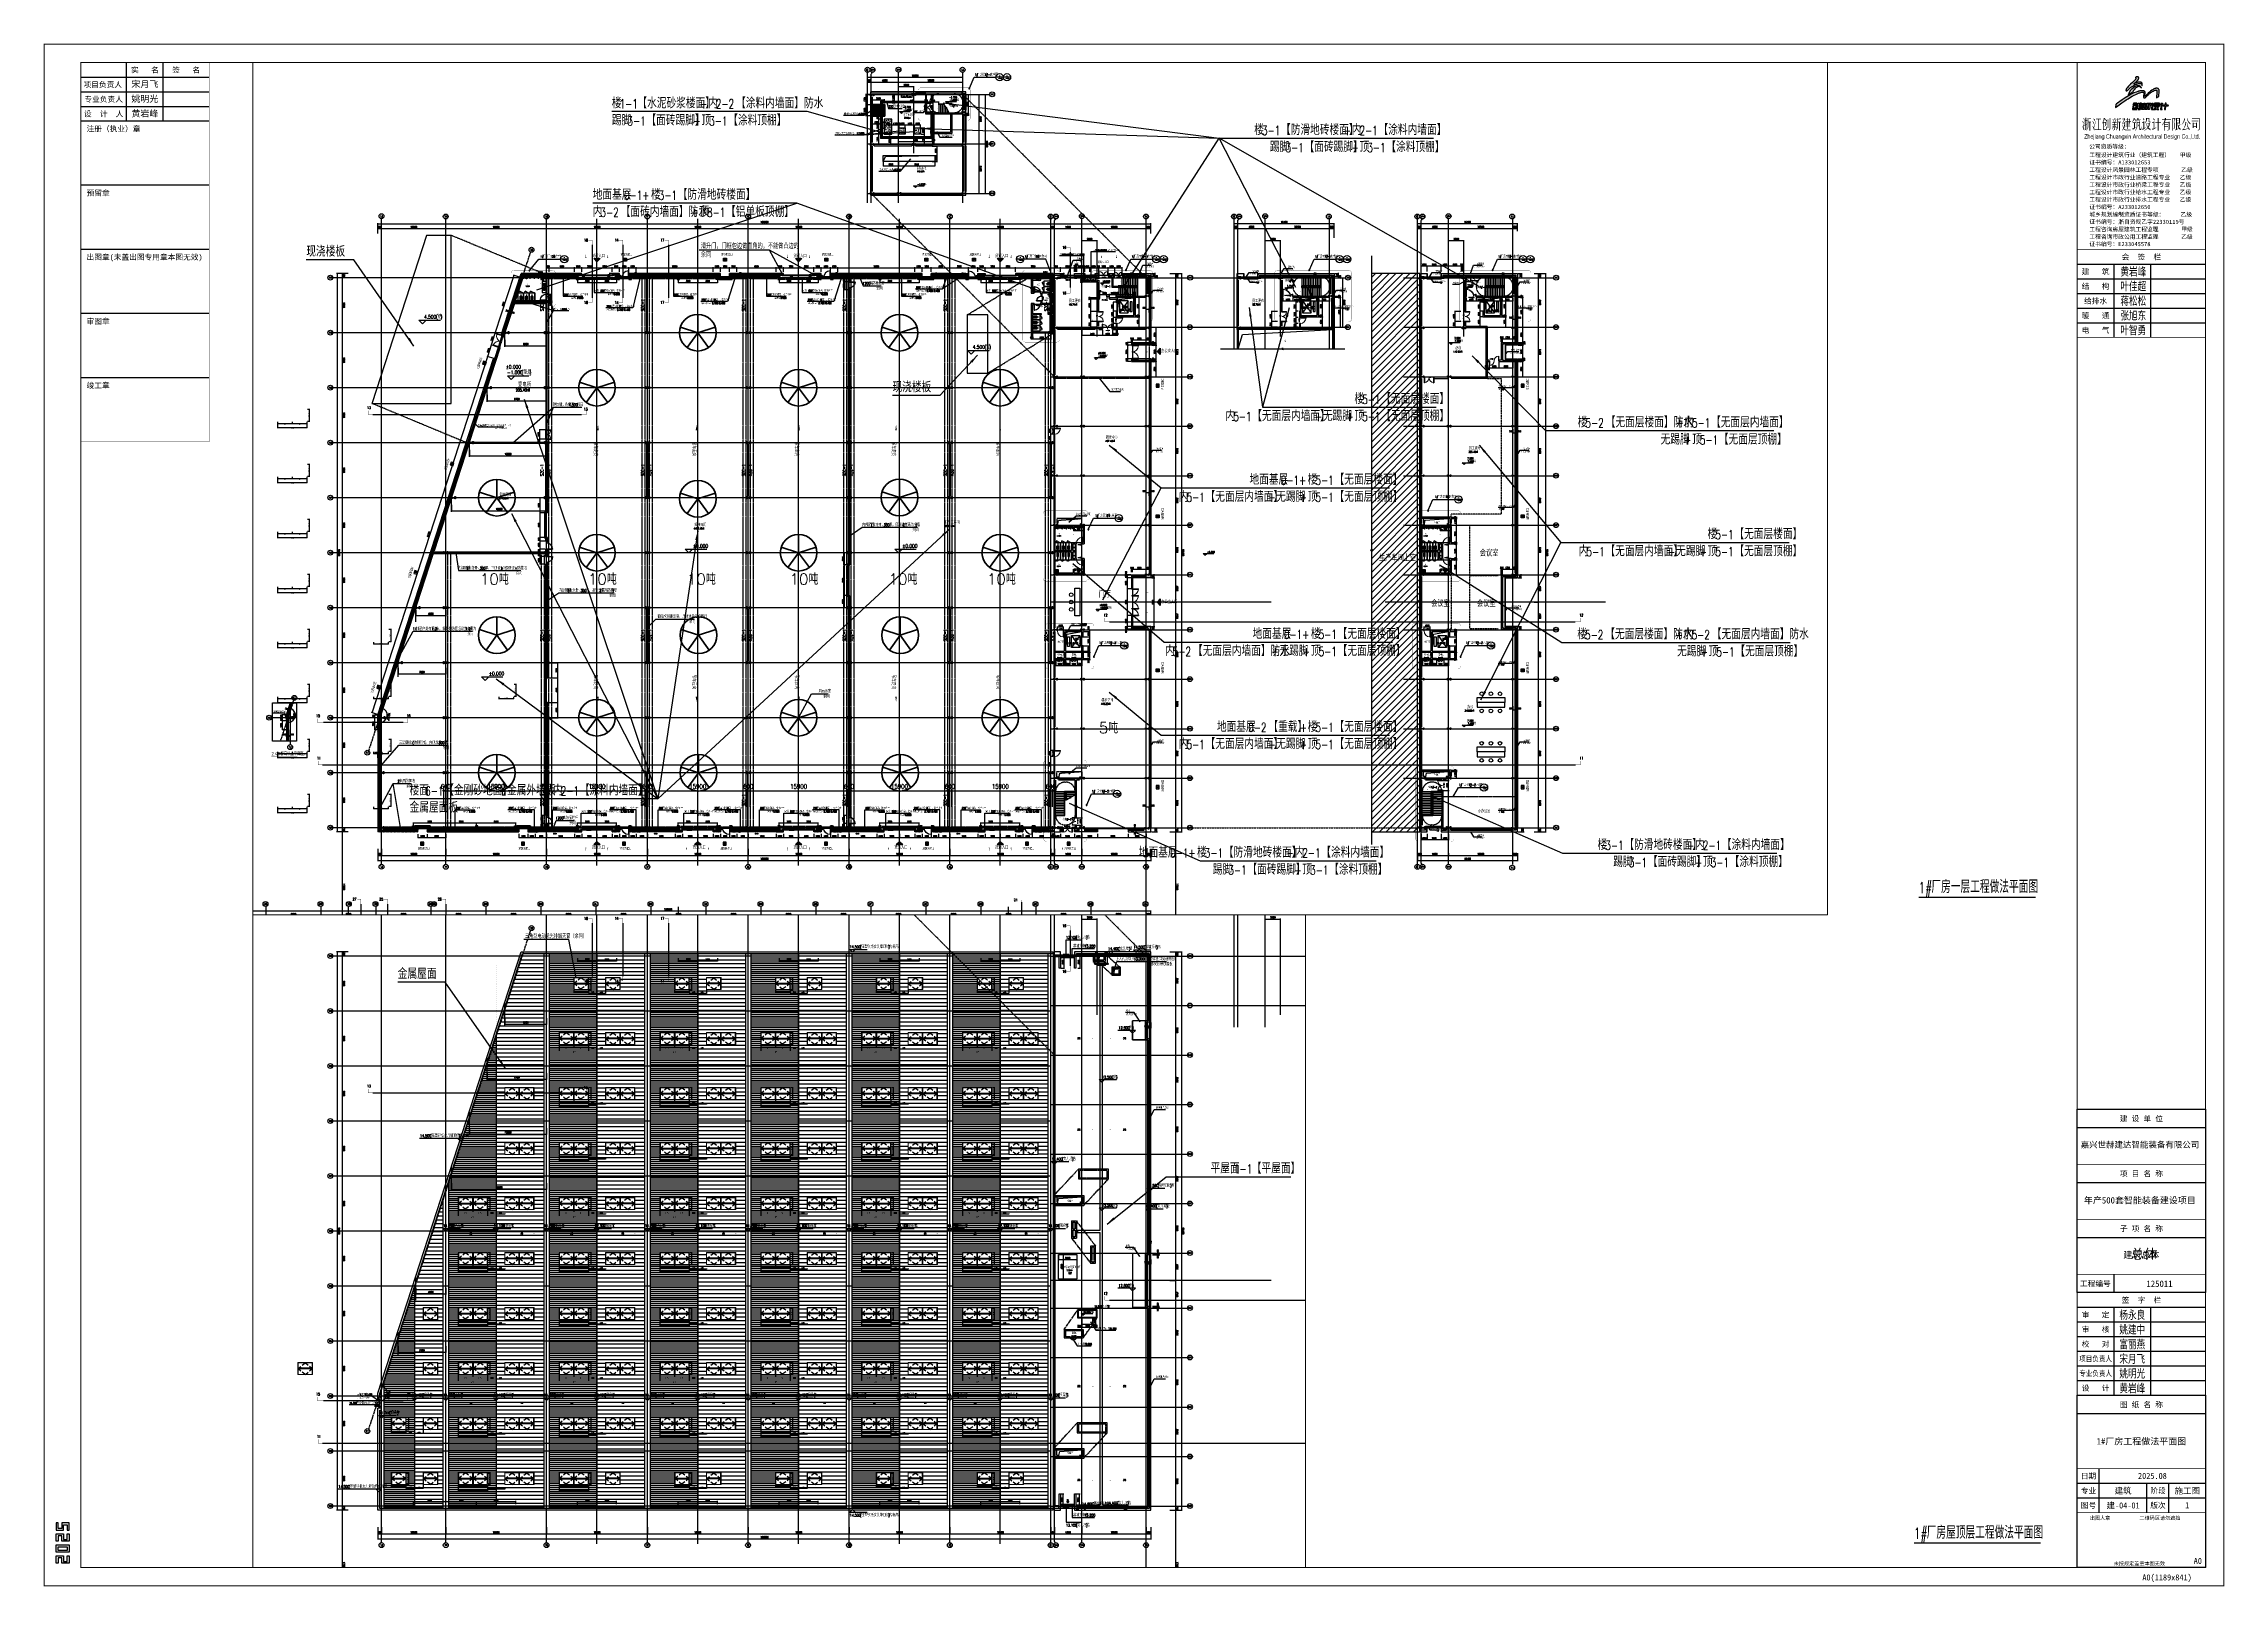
# Paper-space layout 'Layout1' of a CAD drawing. Extents: x -79668 to 39282, y -53590 to 30560.
# The model-space entities are those that its viewports show. They can reach past a viewport. Long polylines and large blocks are cut down to what shows.
import ezdxf
from ezdxf.enums import TextEntityAlignment as Align

# ---------------------------------------------------------------- set-up
doc = ezdxf.new("R2010")
doc.units = 0
doc.header["$LTSCALE"] = 10
doc.header["$MEASUREMENT"] = 0
for name, pattern in [('10平面$0$10平面$0$DASH', [0.35, 0.25, -0.1]), ('10平面$0$10平面$1$DOTE', [2.42, 2, -0.2, 0.02, -0.2]), ('10平面$0$CENTER', [2, 1.25, -0.25, 0.25, -0.25]), ('10平面$0$DOTE', [2.42, 2, -0.2, 0.02, -0.2]), ('10平面$0$HIDDEN', [9.525, 6.35, -3.175]), ('10平面$1$DASH', [0.35, 0.25, -0.1])]:
    doc.linetypes.add(name, pattern=pattern)
doc.layers.get('Defpoints').update_dxf_attribs({"color": 210})
for name, color, linetype in [('0-cxFrame', 155, 'Continuous'), ('10平面$0$10平面$0$WINDOW', 8, 'Continuous'), ('10平面$0$10平面$1$A-AXIS-DOTE', 8, '10平面$0$10平面$1$DOTE'), ('10平面$0$99平面图例外参$0$A-HATCH-2', 251, 'Continuous'), ('10平面$0$99平面图例外参|99平面图例外参|99平面图例外参|A-STAIR', 150, 'Continuous'), ('10平面$0$A-AXIS-D', 8, 'Continuous'), ('10平面$0$A-AXIS-DOTE', 8, '10平面$0$DOTE'), ('10平面$0$A-AXIS-DP', 8, 'Continuous'), ('10平面$0$A-AXIS-SYMB', 8, 'Continuous'), ('10平面$0$A-CURTAIN', 8, 'Continuous'), ('10平面$0$A-DRAIN', 8, 'Continuous'), ('10平面$0$A-HATCH-2', 8, 'Continuous'), ('10平面$0$A-HRAIL', 8, 'Continuous'), ('10平面$0$A-LIN-V', 8, 'Continuous'), ('10平面$0$A-SFCE', 8, 'Continuous'), ('10平面$0$A-STAIR', 8, 'Continuous'), ('10平面$0$A-TEXT', 8, 'Continuous'), ('10平面$0$A-WC', 8, 'Continuous'), ('10平面$0$A-WINDOW', 8, 'Continuous'), ('10平面$0$A-加建区域', 252, 'Continuous'), ('10平面$0$A-防火门窗', 1, 'Continuous'), ('10平面$0$AS-COLN', 8, 'Continuous'), ('10平面$0$AS-WALL', 8, 'Continuous'), ('10平面$0$AS-结构边线层', 8, 'Continuous'), ('10平面$0$CURTWALL', 8, 'Continuous'), ('10平面$0$DIM_ELEV', 3, 'Continuous'), ('10平面$0$DIM_SYMB', 8, 'Continuous'), ('10平面$0$FH-line', 8, 'Continuous'), ('10平面$0$FH-tri', 8, 'Continuous'), ('10平面$0$PROMPT', 1, 'Continuous'), ('10平面$0$PUB_HATCH', 8, 'Continuous'), ('10平面$0$PUB_TEXT', 8, 'Continuous'), ('10平面$0$RP-N2-01$0$$0$A-WIND-J', 8, 'Continuous'), ('10平面$0$RP-N2-01$0$A-WIND-J', 8, 'Continuous'), ('10平面$0$WINDOW', 8, 'Continuous'), ('10平面$0$参考线', 8, 'Continuous'), ('10平面$0$外框', 1, '10平面$0$HIDDEN'), ('10平面$0$建-墙-填充', 8, 'Continuous'), ('10平面$0$建-墙-幕', 8, 'Continuous'), ('10平面$0$建-尺寸', 8, 'Continuous'), ('10平面$0$建-引出', 8, 'Continuous'), ('10平面$0$建-房间', 8, 'Continuous'), ('10平面$0$建-文字', 8, 'Continuous'), ('10平面$0$建-标高', 8, 'Continuous'), ('10平面$0$建-窗', 8, 'Continuous'), ('10平面$0$建-箭头', 8, 'Continuous'), ('10平面$0$建-门', 8, 'Continuous'), ('10平面$0$建-门窗编号', 8, 'Continuous'), ('A-LIN-V', 9, 'Continuous'), ('qianming', 155, 'Continuous'), ('建-图名', 3, 'Continuous'), ('建-引出', 3, 'Continuous'), ('建-文字', 7, 'Continuous')]:
    doc.layers.add(name, color=color, linetype=linetype)
for name, color, linetype, lineweight in [('0-cxText', 131, 'Continuous', 25), ('10平面$0$A-WALL-HATCH', 8, 'Continuous', 13), ('10平面$0$S-col', 2, 'Continuous', 0), ('10平面$0$THIN', 7, 'Continuous', 0), ('10平面$0$成型线', 3, 'Continuous', 18), ('10平面$0$柱间支撑', 6, '10平面$0$CENTER', 0)]:
    doc.layers.add(name, color=color, linetype=linetype, lineweight=lineweight)
doc.styles.add('10平面$0$_TCH_AXIS', font='COMPLEX', dxfattribs={"bigfont": 'GBCBIG'})
doc.styles.add('10平面$0$_TCH_DIM', font='SIMPLEX', dxfattribs={"bigfont": 'GBCBIG'})
doc.styles.add('10平面$0$_TCH_DIM_T3', font='SIMPLEX', dxfattribs={"width": 0.705882, "bigfont": 'GBCBIG'})
doc.styles.add('10平面$0$_TCH_LABEL', font='COMPLEX', dxfattribs={"bigfont": 'GBCBIG'})
doc.styles.add('10平面$0$_TCH_WINDOW', font='SIMPLEX', dxfattribs={"height": 3.5, "bigfont": 'GBCBIG'})
doc.styles.add('10平面$0$A-AREA', font='SIMPLEX', dxfattribs={"bigfont": 'GBCBIG'})
doc.styles.add('10平面$0$A-DIM_T3', font='SIMPLEX', dxfattribs={"width": 0.705882, "bigfont": 'GBCBIG'})
doc.styles.add('10平面$0$A-STANDARD', font='SIMPLEX', dxfattribs={"bigfont": 'GBCBIG'})
doc.styles.add('10平面$0$A-WIN-LABEL', font='SIMPLEX', dxfattribs={"bigfont": 'GBCBIG'})
doc.styles.add('10平面$0$Standard', font='gbenor.shx', dxfattribs={"bigfont": 'gbcbig.shx'})
doc.styles.add('10平面$0$TSSD_Rein', font='tj-romans1.shx', dxfattribs={"width": 0.7, "bigfont": 'tj-hztxt.shx'})
doc.styles.add('A-STANDARD', font='SIMPLEX', dxfattribs={"bigfont": 'GBCBIG'})
doc.styles.add('BZHZ', font='bzxw', dxfattribs={"width": 0.8, "bigfont": 'bzhz'})
doc.styles.add('cx_biaoti', font='')
doc.styles.add('cx_tuming', font='simhei.ttf')
doc.styles.add('cx_tuqian1', font='')
doc.styles.add('图框宋体', font='', dxfattribs={"width": 0.75})
doc.styles.add('黑体', font='', dxfattribs={"height": 12})
doc.styles.get('cx_biaoti').set_extended_font_data('SimSun')
doc.styles.get('cx_tuqian1').set_extended_font_data('SimSun')
doc.styles.get('图框宋体').set_extended_font_data('SimSun')
doc.styles.get('黑体').set_extended_font_data('SimHei')
doc.dimstyles.new('10平面$0$50', dxfattribs={"dimscale": 50, "dimtxt": 3.5, "dimasz": 1, "dimexe": 1, "dimexo": 2, "dimgap": 1.5, "dimtad": 1, "dimdec": 0, "dimzin": 12, "dimdsep": 46, "dimtxsty": '10平面$0$Standard', "dimblk": '10平面$0$_ArchTick', "dimcen": 0.1, "dimdle": 1, "dimclrd": 3, "dimclre": 3, "dimclrt": 7, "dimadec": 0, "dimazin": 0, "dimtfac": 1, "dimtdec": 0, "dimtix": 1, "dimtmove": 2, "dimatfit": 3, "dimfxl": 0, "dimtolj": 1, "dimtzin": 0, "dimarcsym": 0})
doc.dimstyles.new('10平面$0$_TCH_ARCH&&100', dxfattribs={"dimtxt": 297.5, "dimasz": 100, "dimexe": 100, "dimexo": 100, "dimgap": 126.25, "dimtad": 1, "dimdec": 0, "dimzin": 0, "dimdsep": 46, "dimtxsty": '10平面$0$_TCH_DIM_T3', "dimblk": '10平面$0$_ArchTick', "dimcen": 0.09, "dimclrt": 7, "dimazin": 2, "dimtfac": 1, "dimtdec": 0, "dimtix": 1, "dimtmove": 2, "dimatfit": 3, "dimfxl": 0, "dimtolj": 1, "dimtzin": 0, "dimarcsym": 0})
doc.dimstyles.new('10平面$0$_TCH_ARCH&&250', dxfattribs={"dimtxt": 743.75, "dimasz": 250, "dimexe": 250, "dimexo": 250, "dimgap": 315.625, "dimtad": 1, "dimdec": 0, "dimzin": 0, "dimdsep": 46, "dimtxsty": '10平面$0$_TCH_DIM_T3', "dimblk": '10平面$0$_ArchTick', "dimcen": 0.09, "dimclrt": 7, "dimazin": 2, "dimtfac": 1, "dimtdec": 0, "dimtix": 1, "dimtmove": 2, "dimatfit": 3, "dimfxl": 0, "dimtolj": 1, "dimtzin": 0, "dimarcsym": 0})
doc.dimstyles.new('10平面$0$_TCH_ARCH&&50', dxfattribs={"dimtxt": 148.75, "dimasz": 50, "dimexe": 50, "dimexo": 50, "dimgap": 63.125, "dimtad": 1, "dimdec": 0, "dimzin": 0, "dimdsep": 46, "dimtxsty": '10平面$0$_TCH_DIM_T3', "dimblk": '10平面$0$_ArchTick', "dimcen": 0.09, "dimclrt": 7, "dimazin": 2, "dimtfac": 1, "dimtdec": 0, "dimtix": 1, "dimtmove": 2, "dimatfit": 3, "dimfxl": 0, "dimtolj": 1, "dimtzin": 0, "dimarcsym": 0})
doc.dimstyles.new('10平面$0$_TCH_ARCH&&80', dxfattribs={"dimtxt": 238, "dimasz": 80, "dimexe": 80, "dimexo": 80, "dimgap": 101, "dimtad": 1, "dimdec": 0, "dimzin": 0, "dimdsep": 46, "dimtxsty": '10平面$0$_TCH_DIM_T3', "dimblk": '10平面$0$_ArchTick', "dimcen": 0.09, "dimclrt": 7, "dimazin": 2, "dimtfac": 1, "dimtdec": 0, "dimtix": 1, "dimtmove": 2, "dimatfit": 3, "dimfxl": 0, "dimtolj": 1, "dimtzin": 0, "dimarcsym": 0})
doc.dimstyles.new('10平面$0$_TCH_ARROW&&80', dxfattribs={"dimtxt": 238, "dimasz": 160, "dimexe": 200, "dimexo": 240, "dimgap": 101, "dimtad": 1, "dimdec": 0, "dimzin": 0, "dimdsep": 46, "dimtxsty": '10平面$0$_TCH_DIM_T3', "dimcen": 0.09, "dimclrt": 7, "dimazin": 2, "dimtfac": 1, "dimtdec": 0, "dimtix": 1, "dimtmove": 2, "dimatfit": 3, "dimfxl": 0, "dimtolj": 1, "dimtzin": 0, "dimarcsym": 0})
doc.dimstyles.new('10平面$0$A-DIM&&100', dxfattribs={"dimtxt": 297.5, "dimasz": 100, "dimexe": 100, "dimexo": 100, "dimgap": 126.25, "dimtad": 1, "dimdec": 0, "dimzin": 0, "dimdsep": 46, "dimtxsty": '10平面$0$A-DIM_T3', "dimblk": '10平面$0$_ArchTick', "dimcen": 0.09, "dimclrt": 7, "dimazin": 2, "dimtfac": 1, "dimtdec": 0, "dimtix": 1, "dimtmove": 2, "dimatfit": 3, "dimfxl": 0, "dimtolj": 1, "dimtzin": 0, "dimarcsym": 0})
pattern_1 = [(180, (-500100, 0), (-6e-14, -635), [])]
pattern_2 = [(180, (-500100, 0), (-3e-14, -317.5), [])]
pattern_3 = [(45, (60, 0), (-60.000061, 60.000061), []), (135, (60, 0), (-60.000061, -60.000061), [])]
pattern_4 = [(45, (25.49, 21.51), (-75.000002, 75.000002), [24, -82.06602]), (135, (192.46, 21.51), (-75.000002, -75.000002), [24, -82.06602])]

# ---------------------------------------------------------------- blocks, each defined once
blk = doc.blocks.new('zjcx_lan_huiqian(Dragon)')
for p, q in [((-7000, -800), (0, -800)), ((-5000, -800), (-5000, -4800)), ((-3000, -800), (-3000, -4800)), ((-7000, -1600), (0, -1600)), ((-7000, -2400), (0, -2400)), ((-7000, -3200), (0, -3200)), ((-7000, -4000), (0, -4000))]:
    blk.add_line(p, q)
at = {"const_width": 30}
blk.add_lwpolyline([(-7000, 0), (0, 0)], dxfattribs=at)
blk.add_lwpolyline([(-7000, 0), (0, 0), (0, -4800), (-7000, -4800)], close=True, dxfattribs=at)
at = {"style": 'cx_biaoti'}
for s, p in [('建   筑', (-6000, -1200)), ('会  签  栏', (-3500, -400)), ('结   构', (-6000, -2000)), ('暖   通', (-6000, -3600)), ('给排水', (-6000, -2800)), ('电   气', (-6000, -4400))]:
    blk.add_text(s, height=300, dxfattribs=at).set_placement(p, align=Align.MIDDLE)
blk = doc.blocks.new('T-汇签(Dragon)')
at = {"layer": '0-cxFrame'}
blk.add_blockref('zjcx_lan_huiqian(Dragon)', (0, 0), dxfattribs=at)
at = {"layer": 'qianming', "style": 'BZHZ', "width": 0.8}
for s, p in [('黄岩峰', (-3944, -1190)), ('叶佳超', (-3944, -1990)), ('蒋松松', (-3944, -2790)), ('张旭东', (-3944, -3590)), ('叶智勇', (-3944, -4390))]:
    blk.add_text(s, height=450, dxfattribs=at).set_placement(p, align=Align.MIDDLE)
blk = doc.blocks.new('zjcx_logo(Dragon)')
h = blk.add_hatch(color=186)
h.dxf.hatch_style = 1
h.paths.add_polyline_path([(-1404, -619), (-1417, -787), (-1287, -689), (-1064, -520), (-959, -449), (-898, -408), (-824, -360), (-732, -300), (-599, -219), (-513, -170), (-403, -111), (-304, -62), (-225, -27), (-197, -14), (-154, 2), (-117, 16), (-91, 25), (-29, 43), (19, 53), (36, 55), (58, 56), (78, 54), (90, 53), (100, 49), (110, 44), (119, 36), (125, 28), (130, 18), (133, 7), (134, -3), (125, -83), (119, -131), (110, -192), (110, -205), (112, -214), (115, -223), (120, -231), (126, -238), (134, -244), (142, -249), (153, -252), (165, -253), (176, -253), (187, -250), (198, -246), (202, -243), (210, -238), (221, -231), (236, -220), (267, -190), (303, -155), (316, -143), (351, -110), (382, -81), (409, -57), (425, -43), (461, -12), (495, 15), (499, 19), (503, 23), (518, 34), (556, 63), (572, 76), (597, 92), (634, 116), (693, 149), (732, 164), (769, 173), (784, 174), (801, 173), (816, 167), (825, 161), (832, 154), (833, 153), (833, 153), (833, 153), (833, 152), (833, 152), (833, 152), (834, 152), (834, 152), (834, 152), (834, 152), (834, 152), (836, 149), (836, 148), (836, 148), (836, 148), (836, 148), (836, 148), (836, 148), (836, 148), (836, 148), (836, 148), (836, 148), (836, 148), (836, 148), (836, 148), (836, 148), (836, 148), (836, 148), (836, 148), (836, 148), (836, 148), (836, 148), (836, 148), (836, 148), (836, 148), (836, 148), (836, 148), (836, 148), (836, 148), (836, 148), (836, 148), (836, 148), (836, 148), (836, 148), (836, 148), (837, 146), (838, 145), (843, 135), (845, 125), (846, 115), (847, 97), (843, 51), (818, -247), (947, -187), (969, 117), (965, 165), (960, 186), (950, 206), (938, 224), (923, 239), (906, 252), (886, 262), (865, 268), (841, 272), (815, 272), (790, 270), (766, 264), (730, 252), (681, 230), (632, 204), (572, 164), (501, 111), (434, 55), (367, -6), (310, -62), (264, -108), (228, -146), (216, -158), (212, -162), (209, -164), (205, -166), (200, -168), (196, -168), (191, -168), (187, -167), (183, -165), (179, -162), (178, -160), (177, -157), (176, -155), (176, -152), (177, -147), (189, -90), (203, -18), (205, 16), (203, 49), (198, 66), (190, 83), (179, 97), (166, 110), (151, 120), (134, 127), (116, 131), (76, 136), (35, 137), (-5, 134), (-17, 132), (-18, 132), (-19, 132), (-20, 132), (-20, 132), (-20, 132), (-21, 132), (-79, 123), (-124, 113), (-142, 109), (-145, 108), (-146, 107), (-157, 105), (-175, 100), (-195, 94), (-288, 63), (-410, 12), (-556, -58), (-700, -135), (-882, -245), (-1049, -355), (-1175, -444), (-1234, -488), (-1299, -536), (-1360, -584), (-1398, -614)])
h.paths.add_polyline_path([(-712, -82), (-650, 50), (-573, 176), (-507, 252), (-431, 319), (-346, 375), (-294, 398), (-239, 412), (-183, 419), (-152, 418), (-120, 412), (-91, 400), (-64, 383), (-44, 364), (-29, 343), (-17, 319), (-9, 293), (-5, 267), (-14, 290), (-26, 311), (-43, 329), (-63, 344), (-81, 353), (-100, 358), (-120, 360), (-140, 359), (-188, 349), (-232, 330), (-297, 288), (-356, 237), (-404, 182), (-426, 154), (-449, 114), (-468, 80), (-489, 37)])
edge = h.paths.add_edge_path()
edge.add_line((-433, 632), (-455, 612))
edge.add_line((-455, 612), (-481, 589))
edge.add_line((-481, 589), (-598, 484))
edge.add_line((-598, 484), (-666, 424))
edge.add_line((-666, 424), (-728, 360))
edge.add_line((-728, 360), (-766, 320))
edge.add_line((-766, 320), (-807, 265))
edge.add_line((-807, 265), (-837, 203))
edge.add_line((-837, 203), (-840, 192))
edge.add_line((-840, 192), (-844, 172))
edge.add_line((-844, 172), (-844, 163))
edge.add_line((-844, 163), (-842, 155))
edge.add_line((-842, 155), (-838, 146))
edge.add_line((-838, 146), (-834, 141))
edge.add_line((-834, 141), (-828, 137))
edge.add_line((-828, 137), (-821, 134))
edge.add_line((-821, 134), (-814, 133))
edge.add_line((-814, 133), (-807, 133))
edge.add_line((-807, 133), (-800, 134))
edge.add_line((-800, 134), (-783, 142))
edge.add_line((-783, 142), (-768, 151))
edge.add_line((-768, 151), (-765, 153))
edge.add_line((-765, 153), (-763, 154))
edge.add_line((-763, 154), (-761, 156))
edge.add_line((-761, 156), (-756, 160))
edge.add_line((-756, 160), (-749, 166))
edge.add_line((-749, 166), (-747, 168))
edge.add_line((-747, 168), (-723, 190))
edge.add_line((-723, 190), (-674, 236))
edge.add_line((-674, 236), (-628, 278))
edge.add_line((-628, 278), (-598, 304))
edge.add_line((-598, 304), (-568, 326))
edge.add_line((-568, 326), (-534, 351))
edge.add_line((-534, 351), (-476, 390))
edge.add_line((-476, 390), (-408, 428))
edge.add_line((-408, 428), (-400, 433))
edge.add_line((-400, 433), (-346, 461))
edge.add_line((-346, 461), (-335, 466))
edge.add_line((-335, 466), (-290, 486))
edge.add_line((-290, 486), (-275, 492))
edge.add_line((-275, 492), (-259, 498))
edge.add_line((-259, 498), (-243, 504))
edge.add_line((-243, 504), (-210, 514))
edge.add_line((-210, 514), (-192, 519))
edge.add_line((-192, 519), (-168, 524))
edge.add_line((-168, 524), (-143, 530))
edge.add_line((-143, 530), (-100, 535))
edge.add_line((-100, 535), (-65, 533))
edge.add_line((-65, 533), (-30, 525))
edge.add_line((-30, 525), (-15, 517))
edge.add_line((-15, 517), (0, 506))
edge.add_line((0, 506), (12, 493))
edge.add_line((12, 493), (21, 477))
edge.add_line((21, 477), (27, 461))
edge.add_line((27, 461), (30, 442))
edge.add_line((30, 442), (29, 425))
edge.add_line((29, 425), (25, 407))
edge.add_line((25, 407), (32, 424))
edge.add_line((32, 424), (36, 434))
edge.add_line((36, 434), (42, 457))
edge.add_line((42, 457), (45, 468))
edge.add_line((45, 468), (49, 488))
edge.add_line((49, 488), (49, 507))
edge.add_line((49, 507), (46, 525))
edge.add_line((46, 525), (40, 543))
edge.add_line((40, 543), (31, 558))
edge.add_line((31, 558), (13, 575))
edge.add_line((13, 575), (-8, 588))
edge.add_line((-8, 588), (-31, 596))
edge.add_line((-31, 596), (-55, 600))
edge.add_line((-55, 600), (-96, 604))
edge.add_line((-96, 604), (-133, 602))
edge.add_line((-133, 602), (-160, 599))
edge.add_line((-160, 599), (-196, 593))
edge.add_line((-196, 593), (-237, 584))
edge.add_line((-237, 584), (-262, 576))
edge.add_line((-262, 576), (-288, 569))
edge.add_line((-288, 569), (-293, 567))
edge.add_line((-293, 567), (-299, 565))
edge.add_line((-299, 565), (-300, 564))
edge.add_line((-300, 564), (-301, 564))
edge.add_line((-301, 564), (-302, 564))
edge.add_line((-302, 564), (-303, 563))
edge.add_line((-303, 563), (-304, 563))
edge.add_line((-304, 563), (-305, 563))
edge.add_line((-305, 563), (-306, 562))
edge.add_line((-306, 562), (-307, 562))
edge.add_line((-307, 562), (-353, 545))
edge.add_line((-353, 545), (-407, 515))
edge.add_line((-407, 515), (-409, 514))
edge.add_line((-409, 514), (-408, 514))
edge.add_line((-408, 514), (-405, 517))
edge.add_line((-405, 517), (-402, 521))
edge.add_line((-402, 521), (-397, 525))
edge.add_line((-397, 525), (-392, 530))
edge.add_line((-392, 530), (-387, 535))
edge.add_line((-387, 535), (-381, 540))
edge.add_line((-381, 540), (-365, 553))
edge.add_line((-365, 553), (-347, 568))
edge.add_line((-347, 568), (-342, 572))
edge.add_line((-342, 572), (-330, 582))
edge.add_line((-330, 582), (-328, 585))
edge.add_line((-328, 585), (-324, 587))
edge.add_line((-324, 587), (-314, 597))
edge.add_line((-314, 597), (-279, 629))
edge.add_line((-279, 629), (-266, 641))
edge.add_line((-266, 641), (-254, 653))
edge.add_line((-254, 653), (-237, 669))
edge.add_line((-237, 669), (-216, 693))
edge.add_line((-216, 693), (-208, 702))
edge.add_line((-208, 702), (-204, 706))
edge.add_line((-204, 706), (-200, 711))
edge.add_line((-200, 711), (-191, 721))
edge.add_line((-191, 721), (-187, 727))
edge.add_line((-187, 727), (-184, 731))
edge.add_line((-184, 731), (-183, 733))
edge.add_line((-183, 733), (-178, 741))
edge.add_line((-178, 741), (-167, 755))
edge.add_line((-167, 755), (-153, 782))
edge.add_line((-153, 782), (-143, 812))
edge.add_line((-143, 812), (-143, 824))
edge.add_line((-143, 824), (-143, 826))
edge.add_line((-143, 826), (-145, 840))
edge.add_line((-145, 840), (-150, 853))
edge.add_line((-150, 853), (-158, 865))
edge.add_line((-158, 865), (-167, 876))
edge.add_line((-167, 876), (-178, 885))
edge.add_line((-178, 885), (-191, 891))
edge.add_line((-191, 891), (-213, 897))
edge.add_line((-213, 897), (-236, 899))
edge.add_line((-236, 899), (-259, 896))
edge.add_line((-259, 896), (-281, 889))
edge.add_line((-281, 889), (-300, 878))
edge.add_line((-300, 878), (-316, 864))
edge.add_line((-316, 864), (-331, 847))
edge.add_arc((-322, 816), 32.5, 338.51419, 105.47079, ccw=False)
edge.add_line((-292, 804), (-299, 785))
edge.add_line((-299, 785), (-315, 761))
edge.add_line((-315, 761), (-326, 745))
edge.add_line((-326, 745), (-342, 725))
edge.add_line((-342, 725), (-370, 695))
edge.add_line((-370, 695), (-393, 670))
edge.add_line((-393, 670), (-419, 645))
edge.add_line((-419, 645), (-433, 632))
h = blk.add_hatch(color=186)
h.dxf.hatch_style = 1
edge = h.paths.add_edge_path()
edge.add_line((-372, -565), (-315, -565))
edge.add_arc((-314, -577), 11.4, 18.89554, 94.3928, ccw=False)
edge.add_line((-303, -573), (-294, -620))
edge.add_line((-294, -620), (-290, -626))
edge.add_line((-290, -626), (-220, -626))
edge.add_arc((-224, -618), 9.49, 295.11011, 12.93383)
edge.add_line((-214, -615), (-222, -572))
edge.add_arc((-256, -574), 34.6, 4.17607, 68.3146)
edge.add_line((-244, -542), (-415, -542))
edge.add_arc((-399, -587), 47.9, 108.85314, 147.56181)
edge.add_line((-440, -562), (-469, -626))
edge.add_line((-469, -626), (-410, -626))
edge.add_line((-410, -626), (-387, -578))
edge.add_arc((-362, -592), 28.7, 111.26087, 151.54855, ccw=False)
edge = h.paths.add_edge_path()
edge.add_line((-470, -897), (-250, -897))
edge.add_line((-250, -897), (-248, -898))
edge.add_line((-248, -898), (-251, -883))
edge.add_line((-251, -883), (-413, -880))
edge.add_arc((-410, -866), 15, 169.35312, 256.08138, ccw=False)
edge.add_line((-424, -863), (-397, -657))
edge.add_line((-397, -657), (-389, -656))
edge.add_line((-389, -656), (-388, -655))
edge.add_line((-388, -655), (-313, -655))
edge.add_line((-313, -655), (-306, -658))
edge.add_arc((-311, -663), 7.51, 333.03259, 47.97447, ccw=False)
edge.add_line((-304, -667), (-321, -791))
edge.add_arc((-341, -791), 20.6, 278.71059, 0.26939, ccw=False)
edge.add_line((-338, -811), (-369, -813))
edge.add_line((-369, -813), (-376, -814))
edge.add_line((-376, -814), (-377, -827))
edge.add_arc((-361, -818), 18.3, 211.08496, 248.62588)
edge.add_line((-368, -835), (-292, -835))
edge.add_line((-292, -835), (-277, -832))
edge.add_arc((-290, -784), 50, 285.32037, 358.76459)
edge.add_line((-240, -785), (-221, -647))
edge.add_arc((-233, -648), 11.5, 3.51941, 31.54666)
edge.add_line((-223, -642), (-232, -640))
edge.add_line((-232, -640), (-449, -640))
edge.add_line((-449, -640), (-459, -643))
edge.add_line((-459, -643), (-488, -861))
edge.add_arc((-452, -866), 36.4, 172.51878, 238.5972)
edge = h.paths.add_edge_path()
edge.add_arc((-139, -559), 28, 354.72782, 20.95173, ccw=False)
edge.add_line((-112, -562), (-150, -847))
edge.add_line((-150, -847), (-160, -850))
edge.add_line((-160, -850), (-199, -850))
edge.add_arc((-196, -838), 12.1, 157.53823, 259.66789, ccw=False)
edge.add_line((-208, -833), (-169, -548))
edge.add_line((-169, -548), (-161, -545))
edge.add_line((-161, -545), (-119, -545))
edge.add_arc((-119, -552), 6.79, 24.25811, 86.73561, ccw=False)
edge = h.paths.add_edge_path()
edge.add_line((-194, -898), (-68, -898))
edge.add_line((-68, -898), (-62, -895))
edge.add_arc((-109, -838), 73.5, 309.69803, 351.80871)
edge.add_line((-36, -849), (4, -545))
edge.add_arc((-1, -544), 4.63, 347.67082, 49.41767)
edge.add_arc((-9, -558), 20.6, 56.68372, 79.18321)
edge.add_line((-5, -538), (-52, -538))
edge.add_arc((-51, -554), 16.4, 91.33263, 127.03986)
edge.add_arc((-58, -544), 4.85, 133.80873, 168.49542)
edge.add_line((-63, -543), (-103, -854))
edge.add_arc((-129, -854), 25.6, 303.0211, 359.8084, ccw=False)
edge.add_line((-115, -875), (-128, -879))
edge.add_line((-128, -879), (-193, -880))
edge.add_arc((-180, -890), 16.3, 142.79141, 207.15487)
edge = h.paths.add_edge_path()
edge.add_line((123, -557), (128, -541))
edge.add_line((128, -541), (137, -538))
edge.add_line((137, -538), (187, -538))
edge.add_arc((183, -552), 14.7, 331.9586, 74.43788, ccw=False)
edge.add_line((196, -559), (269, -562))
edge.add_arc((254, -570), 17.2, 352.8314, 26.38917, ccw=False)
edge.add_line((271, -572), (268, -579))
edge.add_line((268, -579), (266, -581))
edge.add_line((266, -581), (256, -581))
edge.add_line((256, -581), (254, -580))
edge.add_line((254, -580), (112, -581))
edge.add_line((112, -581), (110, -580))
edge.add_line((110, -580), (53, -580))
edge.add_line((53, -580), (52, -581))
edge.add_line((52, -581), (44, -581))
edge.add_line((44, -581), (43, -575))
edge.add_line((43, -575), (45, -563))
edge.add_line((45, -563), (115, -559))
edge.add_line((115, -559), (123, -557))
edge = h.paths.add_edge_path()
edge.add_arc((58, -751), 5.69, 2.93572, 38.52856, ccw=False)
edge.add_line((64, -751), (38, -896))
edge.add_line((38, -896), (38, -898))
edge.add_line((38, -898), (1, -898))
edge.add_line((1, -898), (-5, -898))
edge.add_arc((-50, -872), 51.3, 330.03006, 356.64264)
edge.add_line((2, -875), (25, -747))
edge.add_line((25, -747), (31, -745))
edge.add_line((31, -745), (58, -745))
edge.add_arc((53, -760), 15.8, 50.02603, 70.05817, ccw=False)
edge = h.paths.add_edge_path()
edge.add_line((55, -592), (62, -592))
edge.add_line((62, -592), (64, -593))
edge.add_line((64, -593), (101, -593))
edge.add_line((101, -593), (103, -592))
edge.add_line((103, -592), (110, -592))
edge.add_line((110, -592), (111, -598))
edge.add_line((111, -598), (113, -625))
edge.add_line((113, -625), (115, -638))
edge.add_line((115, -638), (176, -638))
edge.add_line((176, -638), (191, -592))
edge.add_line((191, -592), (200, -592))
edge.add_line((200, -592), (202, -593))
edge.add_line((202, -593), (248, -593))
edge.add_line((248, -593), (250, -592))
edge.add_line((250, -592), (255, -592))
edge.add_line((255, -592), (255, -595))
edge.add_line((255, -595), (246, -624))
edge.add_arc((256, -631), 11.5, 145.89681, 210.54086)
edge.add_arc((241, -691), 54.6, 66.73558, 84.76006, ccw=False)
edge.add_line((262, -641), (265, -647))
edge.add_arc((256, -649), 9.23, 274.46857, 13.00027, ccw=False)
edge.add_line((257, -658), (190, -660))
edge.add_line((190, -660), (186, -661))
edge.add_line((186, -661), (179, -697))
edge.add_arc((185, -696), 5.99, 186.91758, 264.62619)
edge.add_line((185, -702), (247, -703))
edge.add_arc((244, -714), 10.7, 313.97052, 74.10965, ccw=False)
edge.add_line((251, -721), (176, -724))
edge.add_line((176, -724), (159, -856))
edge.add_arc((103, -853), 56.4, 306.87915, 356.89777, ccw=False)
edge.add_line((137, -898), (56, -898))
edge.add_line((56, -898), (62, -878))
edge.add_line((62, -878), (64, -875))
edge.add_line((64, -875), (68, -873))
edge.add_line((68, -873), (77, -871))
edge.add_arc((78, -862), 9.14, 264.56776, 5.34397)
edge.add_line((87, -862), (104, -737))
edge.add_arc((94, -733), 10.7, 338.74451, 84.00887)
edge.add_line((96, -723), (25, -721))
edge.add_arc((34, -713), 12.2, 144.53162, 222.72258, ccw=False)
edge.add_arc((31, -714), 11.1, 84.06289, 130.83249, ccw=False)
edge.add_line((32, -703), (101, -702))
edge.add_line((101, -702), (107, -700))
edge.add_line((107, -700), (108, -700))
edge.add_line((108, -700), (113, -668))
edge.add_arc((107, -667), 7.02, 352.00278, 83.61958)
edge.add_line((107, -660), (37, -658))
edge.add_line((37, -658), (31, -656))
edge.add_arc((38, -649), 10.4, 80.08641, 222.41124, ccw=False)
edge.add_line((40, -639), (53, -638))
edge.add_line((53, -638), (53, -593))
edge.add_line((53, -593), (55, -593))
edge.add_line((55, -593), (55, -592))
edge = h.paths.add_edge_path()
edge.add_arc((228, -755), 10.9, 342.21849, 70.61556, ccw=False)
edge.add_line((239, -758), (228, -882))
edge.add_arc((273, -888), 45.2, 172.96333, 192.65476)
edge.add_line((229, -898), (178, -898))
edge.add_arc((127, -876), 54.9, 336.98391, 358.70886)
edge.add_line((182, -877), (194, -749))
edge.add_line((194, -749), (194, -747))
edge.add_line((194, -747), (200, -745))
edge.add_line((200, -745), (232, -745))
edge = h.paths.add_edge_path()
edge.add_line((503, -561), (496, -562))
edge.add_line((496, -562), (368, -564))
edge.add_arc((370, -571), 7.29, 105.68479, 178.6651)
edge.add_line((363, -571), (358, -616))
edge.add_line((358, -616), (358, -620))
edge.add_arc((361, -620), 2.85, 189.50087, 274.16637)
edge.add_line((361, -622), (490, -624))
edge.add_line((490, -624), (495, -626))
edge.add_arc((483, -634), 14.3, 320.58308, 35.58773, ccw=False)
edge.add_line((494, -643), (469, -648))
edge.add_line((469, -648), (434, -898))
edge.add_line((434, -898), (377, -898))
edge.add_arc((381, -894), 4.94, 183.46145, 225.75062, ccw=False)
edge.add_line((376, -894), (407, -653))
edge.add_arc((399, -653), 7.96, 2.1679, 44.2283)
edge.add_line((405, -648), (403, -646))
edge.add_line((403, -646), (358, -646))
edge.add_arc((362, -656), 11.3, 112.7163, 146.72014)
edge.add_line((353, -650), (320, -863))
edge.add_arc((237, -848), 84.4, 323.85528, 349.57772, ccw=False)
edge.add_line((305, -898), (239, -898))
edge.add_line((239, -898), (245, -877))
edge.add_line((245, -877), (246, -874))
edge.add_arc((256, -885), 15, 97.81362, 133.86818, ccw=False)
edge.add_line((254, -870), (300, -546))
edge.add_arc((309, -554), 12.1, 90.94326, 137.95811, ccw=False)
edge.add_line((309, -542), (497, -542))
edge.add_arc((495, -553), 11.3, 316.30021, 78.83388, ccw=False)
edge = h.paths.add_edge_path()
edge.add_line((649, -544), (651, -578))
edge.add_arc((640, -580), 11.7, 285.71807, 11.70387, ccw=False)
edge.add_line((643, -592), (580, -591))
edge.add_arc((581, -581), 10.1, 232.28685, 262.06195, ccw=False)
edge.add_arc((578, -585), 5.08, 189.86821, 228.06029, ccw=False)
edge.add_line((573, -586), (570, -554))
edge.add_arc((591, -554), 20.3, 128.18902, 179.8773, ccw=False)
edge.add_line((578, -538), (642, -538))
edge.add_arc((641, -547), 9.1, 19.52522, 83.24008, ccw=False)
edge = h.paths.add_edge_path()
edge.add_line((534, -628), (565, -630))
edge.add_arc((561, -639), 9.9, 14.99273, 68.78885, ccw=False)
edge.add_line((571, -637), (541, -863))
edge.add_line((541, -863), (541, -886))
edge.add_line((541, -886), (550, -898))
edge.add_line((550, -898), (641, -898))
edge.add_line((641, -898), (641, -884))
edge.add_arc((634, -883), 7.15, 350.15546, 82.57553)
edge.add_line((635, -876), (610, -875))
edge.add_line((610, -875), (608, -868))
edge.add_line((608, -868), (641, -623))
edge.add_arc((631, -618), 10.8, 331.57994, 66.36661)
edge.add_line((635, -608), (535, -608))
edge.add_line((535, -608), (526, -614))
edge.add_arc((536, -618), 10.6, 159.68796, 260.66864)
edge = h.paths.add_edge_path()
edge.add_arc((693, -601), 15.8, 274.13314, 11.69545, ccw=False)
edge.add_arc((695, -623), 6.69, 101.3793, 192.92077)
edge.add_arc((615, -625), 73.2, 348.81597, 0.554, ccw=False)
edge.add_arc((698, -637), 10.9, 194.31907, 249.68762)
edge.add_line((694, -647), (728, -647))
edge.add_arc((725, -603), 44.5, 273.23858, 353.69691)
edge.add_line((770, -607), (772, -587))
edge.add_line((772, -587), (776, -566))
edge.add_line((776, -566), (908, -566))
edge.add_line((908, -566), (910, -574))
edge.add_line((910, -574), (905, -620))
edge.add_arc((959, -606), 55.9, 194.85061, 207.61208)
edge.add_line((910, -632), (912, -635))
edge.add_arc((954, -581), 68.1, 232.01246, 255.28682)
edge.add_line((937, -647), (979, -647))
edge.add_arc((978, -635), 12.3, 273.58089, 308.49109)
edge.add_arc((965, -631), 25.2, 327.87798, 21.88684)
edge.add_arc((973, -630), 17.2, 28.11813, 70.13193)
edge.add_arc((1049, -599), 71.8, 164.51198, 191.90234, ccw=False)
edge.add_line((980, -580), (983, -557))
edge.add_line((983, -557), (982, -550))
edge.add_line((982, -550), (979, -544))
edge.add_line((979, -544), (721, -544))
edge.add_arc((725, -554), 10.6, 109.95804, 166.92412)
edge.add_line((714, -551), (708, -598))
edge = h.paths.add_edge_path()
edge.add_line((1146, -544), (1148, -578))
edge.add_arc((1137, -581), 11.7, 285.71807, 11.70387, ccw=False)
edge.add_line((1140, -592), (1077, -591))
edge.add_arc((1078, -581), 10.1, 232.28685, 262.06195, ccw=False)
edge.add_arc((1075, -585), 5.08, 189.86821, 228.06029, ccw=False)
edge.add_line((1070, -586), (1067, -554))
edge.add_arc((1088, -554), 20.3, 128.18902, 179.8773, ccw=False)
edge.add_line((1075, -538), (1139, -538))
edge.add_arc((1137, -547), 9.1, 19.52522, 83.24008, ccw=False)
edge = h.paths.add_edge_path()
edge.add_line((1031, -629), (1062, -630))
edge.add_arc((1058, -640), 9.9, 14.99273, 68.78885, ccw=False)
edge.add_line((1068, -637), (1038, -863))
edge.add_line((1038, -863), (1038, -886))
edge.add_line((1038, -886), (1047, -898))
edge.add_line((1047, -898), (1138, -898))
edge.add_line((1138, -898), (1138, -885))
edge.add_arc((1131, -883), 7.15, 350.15546, 82.57553)
edge.add_line((1132, -876), (1107, -876))
edge.add_line((1107, -876), (1105, -868))
edge.add_line((1105, -868), (1137, -624))
edge.add_arc((1128, -618), 10.8, 331.57994, 66.36661)
edge.add_line((1132, -609), (1032, -609))
edge.add_line((1032, -609), (1023, -615))
edge.add_arc((1033, -618), 10.6, 159.68796, 260.66864)
edge = h.paths.add_edge_path()
edge.add_line((1181, -682), (1274, -684))
edge.add_arc((1268, -691), 9.1, 10.6545, 49.67894, ccw=False)
edge.add_line((1277, -689), (1250, -895))
edge.add_line((1250, -895), (1252, -896))
edge.add_line((1252, -896), (1252, -898))
edge.add_line((1252, -898), (1312, -898))
edge.add_line((1312, -898), (1313, -892))
edge.add_line((1313, -892), (1340, -689))
edge.add_line((1340, -689), (1341, -685))
edge.add_line((1341, -685), (1464, -684))
edge.add_arc((1447, -671), 21.2, 322.14414, 30.61106)
edge.add_line((1465, -661), (1352, -661))
edge.add_line((1352, -661), (1343, -655))
edge.add_line((1343, -655), (1358, -550))
edge.add_arc((1349, -548), 8.68, 346.76013, 78.30399)
edge.add_line((1351, -539), (1304, -539))
edge.add_arc((1305, -546), 6.98, 97.51297, 154.6127)
edge.add_line((1299, -543), (1285, -647))
edge.add_arc((1270, -645), 14.6, 274.64509, 354.62105, ccw=False)
edge.add_line((1271, -660), (1180, -661))
edge.add_arc((1182, -672), 10.8, 104.43576, 265.29365)
edge = h.paths.add_edge_path()
edge.add_arc((875, -684), 106, 357.44715, 9.99523)
edge.add_arc((973, -667), 6.36, 14.46934, 89.99572)
edge.add_line((973, -661), (694, -661))
edge.add_line((694, -661), (687, -663))
edge.add_line((687, -663), (685, -667))
edge.add_line((685, -667), (686, -680))
edge.add_line((686, -680), (902, -680))
edge.add_arc((903, -683), 3.29, 32.90594, 94.76591, ccw=False)
edge.add_line((905, -682), (893, -694))
edge.add_line((893, -694), (825, -750))
edge.add_line((825, -750), (816, -758))
edge.add_line((816, -758), (808, -752))
edge.add_line((808, -752), (767, -711))
edge.add_line((767, -711), (760, -710))
edge.add_line((760, -710), (695, -708))
edge.add_line((695, -708), (690, -708))
edge.add_line((690, -708), (683, -709))
edge.add_line((683, -709), (768, -795))
edge.add_arc((765, -801), 7, 283.97637, 62.4248, ccw=False)
edge.add_line((766, -808), (666, -898))
edge.add_line((666, -898), (752, -897))
edge.add_line((752, -897), (809, -847))
edge.add_line((809, -847), (847, -887))
edge.add_arc((820, -919), 41.8, 31.51695, 49.64377, ccw=False)
edge.add_line((856, -897), (941, -898))
edge.add_line((941, -898), (854, -803))
edge.add_line((854, -803), (971, -707))
edge.add_line((971, -707), (980, -689))
edge = h.paths.add_edge_path(flags=17)
edge.add_line((816, -757), (817, -757))
edge.add_arc((947, -683), 33.5, 314.94454, 350.31038)
blk.add_line((816, -757), (817, -757))
for points in [[(-1404, -619), (-1417, -787), (-1287, -689), (-1064, -520), (-959, -449), (-898, -408), (-824, -360), (-732, -300), (-599, -219), (-513, -170), (-403, -111), (-304, -62), (-225, -27), (-197, -14), (-154, 2), (-117, 16), (-91, 25), (-29, 43), (19, 53), (36, 55), (58, 56), (78, 54), (90, 53), (100, 49), (110, 44), (119, 36), (125, 28), (130, 18), (133, 7), (134, -3), (125, -83), (119, -131), (110, -192), (110, -205), (112, -214), (115, -223), (120, -231), (126, -238), (134, -244), (142, -249), (153, -252), (165, -253), (176, -253), (187, -250), (198, -246), (202, -243), (210, -238), (221, -231), (236, -220), (267, -190), (303, -155), (316, -143), (351, -110), (382, -81), (409, -57), (425, -43), (461, -12), (495, 15), (499, 19), (503, 23), (518, 34), (556, 63), (572, 76), (597, 92), (634, 116), (693, 149), (732, 164), (769, 173), (784, 174), (801, 173), (816, 167), (825, 161), (832, 154), (833, 153), (833, 153), (833, 153), (833, 152), (833, 152), (833, 152), (834, 152), (834, 152), (834, 152), (834, 152), (834, 152), (836, 149), (836, 148), (836, 148), (836, 148), (836, 148), (836, 148), (836, 148), (836, 148), (836, 148), (836, 148), (836, 148), (836, 148), (836, 148), (836, 148), (836, 148), (836, 148), (836, 148), (836, 148), (836, 148), (836, 148), (836, 148), (836, 148), (836, 148), (836, 148), (836, 148), (836, 148), (836, 148), (836, 148), (836, 148), (836, 148), (836, 148), (836, 148), (836, 148), (836, 148), (837, 146), (838, 145), (843, 135), (845, 125), (846, 115), (847, 97), (843, 51), (818, -247), (947, -187), (969, 117), (965, 165), (960, 186), (950, 206), (938, 224), (923, 239), (906, 252), (886, 262), (865, 268), (841, 272), (815, 272), (790, 270), (766, 264), (730, 252), (681, 230), (632, 204), (572, 164), (501, 111), (434, 55), (367, -6), (310, -62), (264, -108), (228, -146), (216, -158), (212, -162), (209, -164), (205, -166), (200, -168), (196, -168), (191, -168), (187, -167), (183, -165), (179, -162), (178, -160), (177, -157), (176, -155), (176, -152), (177, -147), (189, -90), (203, -18), (205, 16), (203, 49), (198, 66), (190, 83), (179, 97), (166, 110), (151, 120), (134, 127), (116, 131), (76, 136), (35, 137), (-5, 134), (-17, 132), (-18, 132), (-19, 132), (-20, 132), (-20, 132), (-20, 132), (-21, 132), (-79, 123), (-124, 113), (-142, 109), (-145, 108), (-146, 107), (-157, 105), (-175, 100), (-195, 94), (-288, 63), (-410, 12), (-556, -58), (-700, -135), (-882, -245), (-1049, -355), (-1175, -444), (-1234, -488), (-1299, -536), (-1360, -584), (-1398, -614), (-1404, -619), (-1404, -619)], [(-1404, -619), (-1417, -787), (-1287, -689), (-1064, -520), (-959, -449), (-898, -408), (-824, -360), (-732, -300), (-599, -219), (-513, -170), (-403, -111), (-304, -62), (-225, -27), (-197, -14), (-154, 2), (-117, 16), (-91, 25), (-29, 43), (19, 53), (36, 55), (58, 56), (78, 54), (90, 53), (100, 49), (110, 44), (119, 36), (125, 28), (130, 18), (133, 7), (134, -3), (125, -83), (119, -131), (110, -192), (110, -205), (112, -214), (115, -223), (120, -231), (126, -238), (134, -244), (142, -249), (153, -252), (165, -253), (176, -253), (187, -250), (198, -246), (202, -243), (210, -238), (221, -231), (236, -220), (267, -190), (303, -155), (316, -143), (351, -110), (382, -81), (409, -57), (425, -43), (461, -12), (495, 15), (499, 19), (503, 23), (518, 34), (556, 63), (572, 76), (597, 92), (634, 116), (693, 149), (732, 164), (769, 173), (784, 174), (801, 173), (816, 167), (825, 161), (832, 154), (833, 153), (833, 153), (833, 153), (833, 152), (833, 152), (833, 152), (834, 152), (834, 152), (834, 152), (834, 152), (834, 152), (836, 149), (836, 148), (836, 148), (836, 148), (836, 148), (836, 148), (836, 148), (836, 148), (836, 148), (836, 148), (836, 148), (836, 148), (836, 148), (836, 148), (836, 148), (836, 148), (836, 148), (836, 148), (836, 148), (836, 148), (836, 148), (836, 148), (836, 148), (836, 148), (836, 148), (836, 148), (836, 148), (836, 148), (836, 148), (836, 148), (836, 148), (836, 148), (836, 148), (836, 148), (837, 146), (838, 145), (843, 135), (845, 125), (846, 115), (847, 97), (843, 51), (818, -247), (947, -187), (969, 117), (965, 165), (960, 186), (950, 206), (938, 224), (923, 239), (906, 252), (886, 262), (865, 268), (841, 272), (815, 272), (790, 270), (766, 264), (730, 252), (681, 230), (632, 204), (572, 164), (501, 111), (434, 55), (367, -6), (310, -62), (264, -108), (228, -146), (216, -158), (212, -162), (209, -164), (205, -166), (200, -168), (196, -168), (191, -168), (187, -167), (183, -165), (179, -162), (178, -160), (177, -157), (176, -155), (176, -152), (177, -147), (189, -90), (203, -18), (205, 16), (203, 49), (198, 66), (190, 83), (179, 97), (166, 110), (151, 120), (134, 127), (116, 131), (76, 136), (35, 137), (-5, 134), (-17, 132), (-18, 132), (-19, 132), (-20, 132), (-20, 132), (-20, 132), (-21, 132), (-79, 123), (-124, 113), (-142, 109), (-145, 108), (-146, 107), (-157, 105), (-175, 100), (-195, 94), (-288, 63), (-410, 12), (-556, -58), (-700, -135), (-882, -245), (-1049, -355), (-1175, -444), (-1234, -488), (-1299, -536), (-1360, -584), (-1398, -614), (-1404, -619), (-1404, -619)], [(-433, 632), (-455, 612), (-481, 589), (-598, 484), (-666, 424), (-728, 360), (-766, 320), (-807, 265), (-837, 203), (-840, 192), (-844, 172), (-844, 163), (-842, 155), (-838, 146), (-834, 141), (-828, 137), (-821, 134), (-814, 133), (-807, 133), (-800, 134), (-783, 142), (-768, 151), (-765, 153), (-763, 154), (-761, 156), (-756, 160), (-749, 166), (-747, 168), (-723, 190), (-674, 236), (-628, 278), (-598, 304), (-568, 326), (-534, 351), (-476, 390), (-408, 428), (-400, 433), (-346, 461), (-335, 466), (-290, 486), (-275, 492), (-259, 498), (-243, 504), (-210, 514), (-192, 519), (-168, 524), (-143, 530), (-100, 535), (-65, 533), (-30, 525), (-15, 517), (0, 506), (12, 493), (21, 477), (27, 461), (30, 442), (29, 425), (25, 407), (32, 424), (36, 434), (42, 457), (45, 468), (49, 488), (49, 507), (46, 525), (40, 543), (31, 558), (13, 575), (-8, 588), (-31, 596), (-55, 600), (-96, 604), (-133, 602), (-160, 599), (-196, 593), (-237, 584), (-262, 576), (-288, 569), (-293, 567), (-299, 565), (-300, 564), (-301, 564), (-302, 564), (-303, 563), (-304, 563), (-305, 563), (-306, 562), (-307, 562), (-353, 545), (-407, 515), (-409, 514), (-408, 514), (-405, 517), (-402, 521), (-397, 525), (-392, 530), (-387, 535), (-381, 540), (-365, 553), (-347, 568), (-342, 572), (-330, 582), (-328, 585), (-324, 587), (-314, 597), (-279, 629), (-266, 641), (-254, 653), (-237, 669), (-216, 693), (-208, 702), (-204, 706), (-200, 711), (-191, 721), (-187, 727), (-184, 731), (-183, 733), (-178, 741), (-167, 755), (-153, 782), (-143, 812), (-143, 824), (-143, 826), (-145, 840), (-150, 853), (-158, 865), (-167, 876), (-178, 885), (-191, 891), (-213, 897), (-236, 899), (-259, 896), (-281, 889), (-300, 878), (-316, 864), (-331, 847)], [(-433, 632), (-455, 612), (-481, 589), (-598, 484), (-666, 424), (-728, 360), (-766, 320), (-807, 265), (-837, 203), (-840, 192), (-844, 172), (-844, 163), (-842, 155), (-838, 146), (-834, 141), (-828, 137), (-821, 134), (-814, 133), (-807, 133), (-800, 134), (-783, 142), (-768, 151), (-765, 153), (-763, 154), (-761, 156), (-756, 160), (-749, 166), (-747, 168), (-723, 190), (-674, 236), (-628, 278), (-598, 304), (-568, 326), (-534, 351), (-476, 390), (-408, 428), (-400, 433), (-346, 461), (-335, 466), (-290, 486), (-275, 492), (-259, 498), (-243, 504), (-210, 514), (-192, 519), (-168, 524), (-143, 530), (-100, 535), (-65, 533), (-30, 525), (-15, 517), (0, 506), (12, 493), (21, 477), (27, 461), (30, 442), (29, 425), (25, 407), (32, 424), (36, 434), (42, 457), (45, 468), (49, 488), (49, 507), (46, 525), (40, 543), (31, 558), (13, 575), (-8, 588), (-31, 596), (-55, 600), (-96, 604), (-133, 602), (-160, 599), (-196, 593), (-237, 584), (-262, 576), (-288, 569), (-293, 567), (-299, 565), (-300, 564), (-301, 564), (-302, 564), (-303, 563), (-304, 563), (-305, 563), (-306, 562), (-307, 562), (-353, 545), (-407, 515), (-409, 514), (-408, 514), (-405, 517), (-402, 521), (-397, 525), (-392, 530), (-387, 535), (-381, 540), (-365, 553), (-347, 568), (-342, 572), (-330, 582), (-328, 585), (-324, 587), (-314, 597), (-279, 629), (-266, 641), (-254, 653), (-237, 669), (-216, 693), (-208, 702), (-204, 706), (-200, 711), (-191, 721), (-187, 727), (-184, 731), (-183, 733), (-178, 741), (-167, 755), (-153, 782), (-143, 812), (-143, 824), (-143, 826), (-145, 840), (-150, 853), (-158, 865), (-167, 876), (-178, 885), (-191, 891), (-213, 897), (-236, 899), (-259, 896), (-281, 889), (-300, 878), (-316, 864), (-331, 847)], [(-712, -82), (-650, 50), (-573, 176), (-507, 252), (-431, 319), (-346, 375), (-294, 398), (-239, 412), (-183, 419), (-152, 418), (-120, 412), (-91, 400), (-64, 383), (-44, 364), (-29, 343), (-17, 319), (-9, 293), (-5, 267), (-14, 290), (-26, 311), (-43, 329), (-63, 344), (-81, 353), (-100, 358), (-120, 360), (-140, 359), (-188, 349), (-232, 330), (-297, 288), (-356, 237), (-404, 182), (-426, 154), (-449, 114), (-468, 80), (-489, 37), (-712, -82)], [(-712, -82), (-650, 50), (-573, 176), (-507, 252), (-431, 319), (-346, 375), (-294, 398), (-239, 412), (-183, 419), (-152, 418), (-120, 412), (-91, 400), (-64, 383), (-44, 364), (-29, 343), (-17, 319), (-9, 293), (-5, 267), (-14, 290), (-26, 311), (-43, 329), (-63, 344), (-81, 353), (-100, 358), (-120, 360), (-140, 359), (-188, 349), (-232, 330), (-297, 288), (-356, 237), (-404, 182), (-426, 154), (-449, 114), (-468, 80), (-489, 37), (-712, -82)], [(-292, 804), (-299, 785), (-315, 761), (-326, 745), (-342, 725), (-370, 695), (-393, 670), (-419, 645), (-433, 632)], [(-292, 804), (-299, 785), (-315, 761), (-326, 745), (-342, 725), (-370, 695), (-393, 670), (-419, 645), (-433, 632)]]:
    blk.add_lwpolyline(points)
for points in [[(-470, -897), (-250, -897), (-248, -898), (-251, -883), (-413, -880, -0.3975858), (-424, -863), (-397, -657), (-389, -656), (-388, -655), (-313, -655), (-306, -658, -0.3391715), (-304, -667), (-321, -791, -0.3716921), (-338, -811), (-369, -813), (-376, -814), (-377, -827, 0.1652841), (-368, -835), (-292, -835), (-277, -832, 0.331901), (-240, -785), (-221, -647, 0.1229053), (-223, -642), (-232, -640), (-449, -640), (-459, -643), (-488, -861, 0.2965858)], [(-372, -565), (-315, -565, -0.3418758), (-303, -573), (-294, -620), (-290, -626), (-220, -626, 0.3532532), (-214, -615), (-222, -572, 0.2873996), (-244, -542), (-415, -542, 0.170523), (-440, -562), (-469, -626), (-410, -626), (-387, -578, -0.1776215)], [(-113, -549, -0.1149254), (-112, -562), (-150, -847), (-160, -850), (-199, -850, -0.4776702), (-208, -833), (-169, -548), (-161, -545), (-119, -545, -0.2795696)], [(-194, -898), (-68, -898), (-62, -895, 0.1858386), (-36, -849), (4, -545, 0.2761354), (2, -541, 0.0984892), (-5, -538), (-52, -538, 0.1570752), (-61, -541, 0.1525155), (-63, -543), (-103, -854, -0.25298), (-115, -875), (-128, -879), (-193, -880, 0.2884624)], [(63, -747, -0.1565638), (64, -751), (38, -896), (38, -898), (1, -898), (-5, -898, 0.116644), (2, -875), (25, -747), (31, -745), (58, -745, -0.08763)], [(55, -592), (62, -592), (64, -593), (101, -593), (103, -592), (110, -592), (111, -598), (113, -625), (115, -638), (176, -638), (191, -592), (200, -592), (202, -593), (248, -593), (250, -592), (255, -592), (255, -595), (246, -624, 0.2897891), (246, -637, -0.0788092), (262, -641), (265, -647, -0.458531), (257, -658), (190, -660), (186, -661), (179, -697, 0.3526884), (185, -702), (247, -703, -0.57816), (251, -721), (176, -724), (159, -856, -0.2217799), (137, -898), (56, -898), (62, -878), (64, -875), (68, -873), (77, -871, 0.4704375), (87, -862), (104, -737, 0.4945803), (96, -723), (25, -721, -0.3550566), (24, -706, -0.2069517), (32, -703), (101, -702), (107, -700), (108, -700), (113, -668, 0.4225029), (107, -660), (37, -658), (31, -656, -0.7154337), (40, -639), (53, -638), (53, -593), (55, -593)], [(123, -557), (128, -541), (137, -538), (187, -538, -0.4795451), (196, -559), (269, -562, -0.1474788), (271, -572), (268, -579), (266, -581), (256, -581), (254, -580), (112, -581), (110, -580), (53, -580), (52, -581), (44, -581), (43, -575), (45, -563), (115, -559)], [(232, -745, -0.406043), (239, -758), (228, -882, 0.0861321), (229, -898), (178, -898, 0.0950779), (182, -877), (194, -749), (194, -747), (200, -745)], [(503, -561), (496, -562), (368, -564, 0.3296553), (363, -571), (358, -616), (358, -620, 0.3871995), (361, -622), (490, -624), (495, -626, -0.3394769), (494, -643), (469, -648), (434, -898), (377, -898, -0.1866444), (376, -894), (407, -653, 0.1856116), (405, -648), (403, -646), (358, -646, 0.1494682), (353, -650), (320, -863, -0.112709), (305, -898), (239, -898), (245, -877), (246, -874, -0.1586285), (254, -870), (300, -546, -0.2080679), (309, -542), (497, -542, -0.5921859)], [(534, -628), (565, -630, -0.2391381), (571, -637), (541, -863), (541, -886), (550, -898), (641, -898), (641, -884, 0.4266397), (635, -876), (610, -875), (608, -868), (641, -623, 0.4388999), (635, -608), (535, -608), (526, -614, 0.4715276)], [(649, -544), (651, -578, -0.3938389), (643, -592), (580, -591, -0.1306543), (575, -589, -0.1682043), (573, -586), (570, -554, -0.229436), (578, -538), (642, -538, -0.2853994)], [(980, -689, 0.0548061), (979, -665, 0.3420177), (973, -661), (694, -661), (687, -663), (685, -667), (686, -680), (902, -680, -0.2766667), (905, -682), (893, -694), (825, -750), (816, -758), (808, -752), (767, -711), (760, -710), (695, -708), (690, -708), (683, -709), (768, -795, -0.6901657), (766, -808), (666, -898), (752, -897), (809, -847), (847, -887, -0.0792585), (856, -897), (941, -898), (854, -803), (971, -707)], [(708, -598, -0.4534218), (694, -617, 0.4221156), (689, -625, -0.0512616), (687, -640, 0.2464035), (694, -647), (728, -647, 0.3662367), (770, -607), (772, -587), (776, -566), (908, -566), (910, -574), (905, -620, 0.05574), (910, -632), (912, -635, 0.1019041), (937, -647), (979, -647, 0.1535137), (986, -644, 0.2401196), (988, -622, 0.1854013), (979, -614, -0.1200853), (980, -580), (983, -557), (982, -550), (979, -544), (721, -544, 0.2538101), (714, -551)], [(1031, -629), (1062, -630, -0.2391381), (1068, -637), (1038, -863), (1038, -886), (1047, -898), (1138, -898), (1138, -885, 0.4266397), (1132, -876), (1107, -876), (1105, -868), (1137, -624, 0.4388999), (1132, -609), (1032, -609), (1023, -615, 0.4715276)], [(1146, -544), (1148, -578, -0.3938389), (1140, -592), (1077, -591, -0.1306543), (1072, -589, -0.1682043), (1070, -586), (1067, -554, -0.229436), (1075, -538), (1139, -538, -0.2853994)], [(1181, -682), (1274, -684, -0.1719412), (1277, -689), (1250, -895), (1252, -896), (1252, -898), (1312, -898), (1313, -892), (1340, -689), (1341, -685), (1464, -684, 0.3079598), (1465, -661), (1352, -661), (1343, -655), (1358, -550, 0.4221279), (1351, -539), (1304, -539, 0.2544309), (1299, -543), (1285, -647, -0.3638514), (1271, -660), (1180, -661, 0.8454986)]]:
    blk.add_lwpolyline(points, format="xyb", close=True)
for centre, radius, start, end in [((-322, 816), 32.5, 338.51419, 105.47079), ((-322, 816), 32.5, 338.51419, 105.47079), ((947, -683), 33.5, 314.94454, 350.31038)]:
    blk.add_arc(centre, radius, start, end)
at = {"layer": 'Defpoints', "color": 250}
for p in [(1468, 899), (-1417, -898)]:
    blk.add_point(p, dxfattribs=at)
blk = doc.blocks.new('zjcx_TT(Dragon)')
at = {"color": 7}
for points, const_width in [([(-6600, -3178), (-6454, -3178)], 32.5), ([(-6530, -3023), (-6530, -3604)], 43.3), ([(-6412, -3040), (-6412, -3479)], 43.3), ([(-6412, -3251), (-6246, -3251)], 32.5), ([(-6316, -3251), (-6316, -3719)], 43.3), ([(-5986, -3088), (-5705, -3088)], 32.5), ([(-5851, -3088), (-5851, -3668)], 43.3), ([(-5576, -3257), (-5576, -3632)], 43.3), ([(-5576, -3287), (-5445, -3287)], 32.5), ([(-5445, -3251), (-5445, -3423)], 43.3), ([(-5327, -3099), (-5327, -3573)], 43.3), ([(-5096, -3268), (-4842, -3268)], 32.5), ([(-5085, -3381), (-4854, -3381)], 32.5), ([(-5079, -3116), (-4848, -3116)], 32.5), ([(-4964, -3263), (-4964, -3641)], 43.3), ([(-4800, -3059), (-4800, -3533)], 43.3), ([(-4800, -3245), (-4611, -3245)], 32.5), ([(-4693, -3245), (-4693, -3722)], 43.3), ([(-4386, -3513), (-4104, -3513)], 32.5), ([(-4380, -3209), (-4070, -3209)], 32.5), ([(-4364, -3412), (-4121, -3412)], 32.5), ([(-4358, -3113), (-4144, -3113)], 32.5), ([(-4358, -3305), (-4144, -3305)], 32.5), ([(-4256, -3026), (-4256, -3632)], 43.3), ([(-4144, -3076), (-4144, -3347)], 43.3), ([(-3980, -3285), (-3794, -3285)], 32.5), ([(-3881, -3271), (-3881, -3593)], 43.3), ([(-3741, -3237), (-3741, -3468)], 43.3), ([(-3741, -3281), (-3597, -3281)], 32.5), ([(-3597, -3237), (-3597, -3621)], 43.3), ([(-3473, -3267), (-3366, -3267)], 32.5), ([(-3366, -3212), (-3366, -3614)], 43.3), ([(-3225, -3069), (-3090, -3069)], 32.5), ([(-2926, -3267), (-2813, -3267)], 32.5), ([(-2813, -3220), (-2813, -3623)], 43.3), ([(-2740, -3268), (-2436, -3268)], 32.5), ([(-2588, -3026), (-2588, -3719)], 43.3), ([(-2374, -3130), (-1895, -3130)], 32.5), ([(-2253, -3719), (-2253, -3269)], 43.3), ([(-2253, -3384), (-2047, -3384)], 32.5), ([(-2253, -3502), (-2047, -3502)], 32.5), ([(-2244, -3267), (-1986, -3267)], 32.5), ([(-1988, -3231), (-1988, -3645)], 43.3), ([(-1793, -3026), (-1793, -3719)], 43.3), ([(-1795, -3064), (-1680, -3064)], 32.5), ([(-1684, -3339), (-1684, -3552)], 43.3), ([(-1589, -3026), (-1589, -3657)], 43.3), ([(-1589, -3064), (-1421, -3064)], 32.5), ([(-1589, -3188), (-1472, -3188)], 32.5), ([(-1557, -3309), (-1421, -3309)], 32.5), ([(-1489, -3496), (-1382, -3367)], 32.5), ([(-1421, -3026), (-1421, -3347)], 43.3), ([(-768, -3200), (-398, -3200)], 32.5), ([(-734, -3071), (-344, -3071)], 32.5), ([(-679, -3286), (-679, -3580)], 43.3), ([(-679, -3332), (-496, -3332)], 32.5), ([(-679, -3510), (-496, -3510)], 32.5), ([(-496, -3286), (-496, -3571)], 43.3), ([(-344, -3026), (-344, -3637)], 43.3), ([(-6026, -3668), (-5688, -3668)], 32.5), ([(-5537, -3670), (-5465, -3670)], 43.3), ([(-4379, -3684), (-4081, -3684)], 43.3)]:
    blk.add_lwpolyline(points, dxfattribs=dict(at, const_width=const_width))
for points in [[(-1760, -3624, 10.8, 43.3, 0.3912009), (-1684, -3542, 5.41, 5.41, 0.5364816)], [(-1742, -3258, 10.8, 54.1, 0.2342879), (-1682, -3066, 5.41, 5.41, 0.5364816)], [(-1745, -3253, 10.8, 43.3, -0.2640798), (-1684, -3348, 5.41, 5.41, -0.5364816)], [(-1463, -3585, 10.8, 65, -0.1265594), (-1650, -3679, 5.41, 5.41, 0.5364816)], [(-1521, -3324, 16.2, 65, 0.1857983), (-1407, -3630, 5.41, 5.41, 0.5364816)], [(-1294, -3389, 16.2, 54.1, 0.1480416), (-1143, -3062, 5.41, 5.41, 0.5364816)], [(-959, -3588, 16.2, 54.1, -0.1346264), (-1265, -3671, 5.41, 5.41, 0.5364816)], [(-1220, -3651, 16.2, 54.1, 0.1425893), (-1075, -3243, 5.41, 5.41, 0.5364816)], [(-1009, -3026, 21.7, 54.1, 0.2071294), (-838, -3347, 5.41, 5.41, 0.5364816)], [(-1007, -3310, 16.2, 54.1, 0.1788753), (-884, -3658, 5.41, 5.41, 0.5364816)], [(-2100, -3716, 5.41, 32.5, 0.1052511), (-2005, -3674, 5.41, 5.41, 0.5364816)], [(-2011, -3677, 32.5, 43.3, 0.3019393), (-1988, -3643, 5.41, 5.41, 0.5364816)]]:
    blk.add_lwpolyline(points, format="xyseb", dxfattribs=at)
for points, const_width in [([(-6613, -4145), (-6450, -4145)], 25), ([(-6602, -3923), (-6454, -3923)], 25), ([(-6601, -4138), (-6466, -3930)], 25), ([(-6412, -4160), (-6412, -3908)], 25), ([(-6315, -4160), (-6315, -4038)], 25), ([(-6273, -4064), (-6135, -4064)], 25), ([(-6091, -3944), (-6091, -3908)], 25), ([(-6091, -4160), (-6091, -3977)], 25), ([(-6027, -3944), (-6027, -3908)], 25), ([(-6027, -4160), (-6027, -3977)], 25), ([(-5868, -4160), (-5868, -4013)], 25), ([(-5804, -4160), (-5804, -3977)], 25), ([(-5706, -4032), (-5706, -4160)], 25), ([(-5544, -4160), (-5544, -3977)], 25), ([(-5193, -4160), (-5193, -3908)], 25), ([(-5096, -4160), (-5096, -4038)], 25), ([(-5035, -4105), (-5035, -3977)], 25), ([(-4937, -3977), (-4937, -4160)], 25), ([(-4777, -4160), (-4777, -4013)], 25), ([(-4712, -4160), (-4712, -3977)], 25), ([(-4614, -4032), (-4614, -4160)], 25), ([(-4454, -4160), (-4454, -3977)], 25), ([(-4401, -4154), (-4303, -3984)], 25), ([(-4299, -4154), (-4397, -3984)], 25), ([(-4247, -3944), (-4247, -3908)], 25), ([(-4247, -4160), (-4247, -3977)], 25), ([(-4182, -4160), (-4182, -3977)], 25), ([(-4085, -4032), (-4085, -4160)], 25), ([(-3958, -4156), (-3882, -3912)], 25), ([(-3930, -4070), (-3827, -4070)], 25), ([(-3800, -4156), (-3876, -3912)], 25), ([(-3749, -4160), (-3749, -3977)], 25), ([(-3509, -4160), (-3509, -3908)], 25), ([(-3412, -4160), (-3412, -4038)], 25), ([(-3348, -3944), (-3348, -3908)], 25), ([(-3348, -4160), (-3348, -3977)], 25), ([(-3310, -3989), (-3241, -3989)], 25), ([(-3279, -4117), (-3279, -3932)], 25), ([(-3225, -4064), (-3088, -4064)], 25), ([(-2925, -3989), (-2856, -3989)], 25), ([(-2894, -4117), (-2894, -3932)], 25), ([(-2821, -4105), (-2821, -3977)], 25), ([(-2724, -3977), (-2724, -4160)], 25), ([(-2659, -4160), (-2659, -3977)], 25), ([(-2468, -4160), (-2468, -4013)], 25), ([(-2403, -4160), (-2403, -3908)], 25), ([(-2267, -3920), (-2197, -3920)], 25), ([(-2267, -4147), (-2197, -4147)], 25), ([(-2254, -4160), (-2254, -3908)], 25), ([(-2071, -4064), (-1933, -4064)], 25), ([(-1879, -4055), (-1828, -4074)], 25), ([(-1745, -3944), (-1745, -3908)], 25), ([(-1745, -4160), (-1745, -3977)], 25), ([(-1583, -4160), (-1583, -3977)], 25), ([(-1520, -4160), (-1520, -3977)], 25), ([(-1423, -4032), (-1423, -4160)], 25), ([(-901, -4160), (-901, -4125)], 30), ([(-821, -4160), (-821, -4125)], 30), ([(-747, -4160), (-747, -3908)], 25), ([(-743, -4147), (-632, -4147)], 25), ([(-616, -3989), (-546, -3989)], 25), ([(-585, -4117), (-585, -3932)], 25), ([(-414, -4160), (-414, -3908)], 25), ([(-340, -4160), (-340, -4125)], 30)]:
    blk.add_lwpolyline(points, dxfattribs=dict(const_width=const_width))
for points, const_width in [([(-6412, -4038, -1.0015612), (-6315, -4038, 3.4415634)], 25), ([(-6203, -3986, 0.3959453), (-6260, -4052)], 25), ([(-6260, -4074, 0.2955387), (-6222, -4147, 0.2955387)], 25), ([(-6224, -4146, 0.5067011), (-6149, -4103)], 25), ([(-6205, -3986, -0.3959453), (-6148, -4052)], 25), ([(-6133, -4216, 0.3330537), (-6091, -4160, 3.4415634)], 25), ([(-5939, -4071, 0.8868755), (-5931, -4152, 0.6156091)], 25), ([(-5968, -4032, -0.7874895), (-5867, -4018)], 25), ([(-5939, -4071, 0.0305437), (-5870, -4051)], 25), ([(-5632, -4001, 0.3187138), (-5629, -4135, 0.6156091)], 25), ([(-5647, -4182, 0.9454983), (-5545, -4157, 0.2220277)], 25), ([(-5633, -4003, -0.4768324), (-5572, -3997, -0.2220277)], 25), ([(-5630, -4134, 0.4079097), (-5575, -4138, 0.2220277)], 25), ([(-5380, -3945, 0.2636931), (-5386, -4114, 0.6156091)], 25), ([(-5391, -4103, 0.8104831), (-5250, -4080, 0.2220277)], 25), ([(-5382, -3948, -0.673783), (-5253, -3981, -0.2220277)], 25), ([(-5193, -4038, -1.0015612), (-5096, -4038, 3.4415634)], 25), ([(-4848, -4071, 0.8868755), (-4841, -4152, 0.6156091)], 25), ([(-4877, -4032, -0.7874895), (-4776, -4018)], 25), ([(-4848, -4071, 0.0305437), (-4779, -4051)], 25), ([(-4541, -4001, 0.3187138), (-4538, -4135, 0.6156091)], 25), ([(-4556, -4182, 0.9454983), (-4454, -4157, 0.2220277)], 25), ([(-4542, -4003, -0.4768324), (-4481, -3997, -0.2220277)], 25), ([(-4539, -4134, 0.4079097), (-4484, -4138, 0.2220277)], 25), ([(-3642, -4004, 0.3187138), (-3639, -4138, 0.6156091)], 25), ([(-3643, -4006, -0.6861094), (-3559, -4032, -0.2220277)], 25), ([(-3641, -4136, 0.6826412), (-3556, -4100, 0.2220277)], 25), ([(-3509, -4038, -1.0015612), (-3412, -4038, 3.4415634)], 25), ([(-3279, -4116, 0.5601995), (-3239, -4146, 0.2220277)], 25), ([(-3155, -3986, 0.3959453), (-3213, -4052)], 25), ([(-3213, -4074, 0.2955387), (-3175, -4147, 0.2955387)], 25), ([(-3177, -4146, 0.5067011), (-3102, -4103)], 25), ([(-3158, -3986, -0.3959453), (-3100, -4052)], 25), ([(-3033, -4004, 0.3187138), (-3030, -4138, 0.6156091)], 25), ([(-3034, -4006, -0.6861094), (-2949, -4032, -0.2220277)], 25), ([(-3031, -4136, 0.6826412), (-2947, -4100, 0.2220277)], 25), ([(-2894, -4116, 0.5601995), (-2854, -4146, 0.2220277)], 25), ([(-2539, -4071, 0.8868755), (-2531, -4152, 0.6156091)], 25), ([(-2567, -4032, -0.7874895), (-2467, -4018)], 25), ([(-2539, -4071, 0.0305437), (-2470, -4051)], 25), ([(-2133, -3948, 0.2383702), (-2199, -3921, 0.2530414)], 25), ([(-2126, -4107, -0.2966741), (-2197, -4147, -0.3296834)], 25), ([(-2135, -3945, -0.2613203), (-2128, -4111, -0.6156091)], 25), ([(-2001, -3986, 0.3959453), (-2058, -4052)], 25), ([(-2058, -4074, 0.2955387), (-2020, -4147, 0.2955387)], 25), ([(-2023, -4146, 0.5067011), (-1947, -4103)], 25), ([(-2003, -3986, -0.3959453), (-1946, -4052)], 25), ([(-1829, -4148, -0.5196003), (-1899, -4103)], 25), ([(-1877, -4055, -0.4015544), (-1896, -4025)], 25), ([(-1805, -4026, 0.9118035), (-1896, -4027)], 25), ([(-1831, -4073, -0.7839643), (-1829, -4148, -0.6156091)], 25), ([(-1671, -4001, 0.3187138), (-1668, -4135, 0.6156091)], 25), ([(-1686, -4182, 0.9454983), (-1584, -4157, 0.2220277)], 25), ([(-1672, -4003, -0.4768324), (-1611, -3997, -0.2220277)], 25), ([(-1668, -4134, 0.4079097), (-1614, -4138, 0.2220277)], 25), ([(-1259, -3945, 0.2636931), (-1264, -4114, 0.6156091)], 25), ([(-1269, -4103, 0.8104831), (-1129, -4080, 0.2220277)], 25), ([(-1261, -3948, -0.673783), (-1132, -3981, -0.2220277)], 25), ([(-1061, -4004, 0.3187138), (-1058, -4138, 0.6156091)], 25), ([(-1062, -4005, -0.473083), (-987, -4004, -0.2220277)], 25), ([(-1059, -4137, 0.4627031), (-989, -4136, 0.2220277)], 25), ([(-988, -4004, -0.3454151), (-990, -4138, -0.6156091)], 25), ([(-835, -4204, 0.277707), (-814, -4157, 0.2220277)], 15), ([(-585, -4116, 0.5601995), (-545, -4146, 0.2220277)], 25), ([(-501, -4001, 0.3187138), (-498, -4135, 0.6156091)], 25), ([(-502, -4003, -0.4768324), (-441, -3997, -0.2220277)], 25), ([(-499, -4134, 0.4079097), (-444, -4138, 0.2220277)], 25)]:
    blk.add_lwpolyline(points, format="xyb", dxfattribs=dict(const_width=const_width))
for points in [[(-5932, -4152, 25, 15, 0.4456676), (-5872, -4082, 25, 25, 0)], [(-5799, -4047, 15, 19.9, -0.2770233), (-5756, -3986, 15, 19.9, -0.4135655)], [(-5760, -3987, 20, 25, -0.4747662), (-5706, -4034, 25, 25, 0)], [(-5575, -4138, 25, 20, 0.200508), (-5546, -4077, 25, 25, 0)], [(-5572, -3997, 25, 20, -0.1505955), (-5546, -4048, 25, 25, 0)], [(-4981, -4150, 20, 25, -0.4747662), (-5035, -4103, 25, 25, 0)], [(-4942, -4090, 15, 19.9, -0.2770233), (-4985, -4151, 15, 19.9, -0.4135655)], [(-4842, -4152, 25, 15, 0.4456676), (-4781, -4082, 25, 25, 0)], [(-4707, -4047, 15, 19.9, -0.2770233), (-4664, -3986, 15, 19.9, -0.4135655)], [(-4668, -3987, 20, 25, -0.4747662), (-4614, -4034, 25, 25, 0)], [(-4484, -4138, 25, 20, 0.200508), (-4455, -4077, 25, 25, 0)], [(-4481, -3997, 25, 20, -0.1505955), (-4455, -4048, 25, 25, 0)], [(-4397, -4147, 28.8, 0, 0), (-4419, -4160, 25, 25, 0)], [(-4393, -3990, 28.8, 0, 0), (-4415, -3978, 25, 25, 0)], [(-4306, -3990, 28.8, 0, 0), (-4285, -3978, 25, 25, 0)], [(-4302, -4147, 28.8, 0, 0), (-4281, -4160, 25, 25, 0)], [(-4177, -4047, 15, 19.9, -0.2770233), (-4135, -3986, 15, 19.9, -0.4135655)], [(-4138, -3987, 20, 25, -0.4747662), (-4085, -4034, 25, 25, 0)], [(-3955, -4147, 30.8, 0, 0), (-3973, -4160, 25, 25, 0)], [(-3879, -3908, 29, 0, 0), (-3879, -3921, 25, 25, 0)], [(-3803, -4147, 30.8, 0, 0), (-3785, -4160, 25, 25, 0)], [(-3684, -3998, 25, 15, 0.5195978), (-3745, -4056, 25, 25, 0)], [(-3279, -3938, 28, 0, 0), (-3266, -3914, 25, 25, 0)], [(-2894, -3938, 28, 0, 0), (-2881, -3914, 25, 25, 0)], [(-2768, -4150, 20, 25, -0.4747662), (-2821, -4103, 25, 25, 0)], [(-2729, -4090, 15, 19.9, -0.2770233), (-2771, -4151, 15, 19.9, -0.4135655)], [(-2593, -3998, 25, 15, 0.5195978), (-2654, -4056, 25, 25, 0)], [(-2532, -4152, 25, 15, 0.4456676), (-2472, -4082, 25, 25, 0)], [(-1614, -4138, 25, 20, 0.200508), (-1585, -4077, 25, 25, 0)], [(-1611, -3997, 25, 20, -0.1505955), (-1585, -4048, 25, 25, 0)], [(-1515, -4047, 15, 19.9, -0.2770233), (-1473, -3986, 15, 19.9, -0.4135655)], [(-1476, -3987, 20, 25, -0.4747662), (-1423, -4034, 25, 25, 0)], [(-585, -3938, 28, 0, 0), (-572, -3914, 25, 25, 0)], [(-444, -4138, 25, 20, 0.200508), (-415, -4077, 25, 25, 0)], [(-441, -3997, 25, 20, -0.1505955), (-415, -4048, 25, 25, 0)]]:
    blk.add_lwpolyline(points, format="xyseb")
for points in [[(-6729, -3180), (-6732, -3183), (-6646, -3254), (-6678, -3316)], [(-6727, -3457), (-6730, -3458), (-6612, -3640), (-6650, -3707)], [(-6683, -3023), (-6685, -3026), (-6598, -3085), (-6623, -3150)], [(-6590, -3136), (-6595, -3136), (-6653, -3575), (-6684, -3526)], [(-6546, -3387), (-6612, -3395), (-6543, -3428), (-6612, -3463)], [(-6450, -3333), (-6517, -3382), (-6447, -3342), (-6518, -3416)], [(-6401, -3550), (-6440, -3555), (-6439, -3636), (-6462, -3627)], [(-6391, -3479), (-6434, -3479), (-6401, -3550), (-6440, -3555)], [(-6305, -3026), (-6397, -3086), (-6243, -3059), (-6397, -3088)], [(-6046, -3639), (-6174, -3460), (-6077, -3706), (-6178, -3464)], [(-6080, -3298), (-6170, -3199), (-6106, -3371), (-6173, -3202)], [(-6029, -3126), (-6125, -3035), (-6065, -3202), (-6128, -3035)], [(-5970, -3188), (-5981, -3188), (-6089, -3579), (-6114, -3544)], [(-5559, -3218), (-5589, -3202), (-5642, -3341), (-5655, -3341)], [(-5517, -3135), (-5565, -3118), (-5559, -3218), (-5589, -3202)], [(-5552, -3026), (-5565, -3118), (-5485, -3026), (-5517, -3135)], [(-5445, -3463), (-5475, -3451), (-5530, -3497), (-5536, -3488)], [(-5378, -3178), (-5494, -3055), (-5397, -3257), (-5497, -3068)], [(-5424, -3423), (-5467, -3423), (-5445, -3463), (-5475, -3451)], [(-5418, -3493), (-5405, -3493), (-5440, -3632), (-5405, -3632)], [(-5198, -3026), (-5241, -3026), (-5198, -3635), (-5241, -3635)], [(-5022, -3537), (-5060, -3536), (-5052, -3595), (-5073, -3587)], [(-5011, -3454), (-5062, -3454), (-5022, -3537), (-5060, -3536)], [(-4978, -3200), (-5032, -3133), (-5000, -3251), (-5012, -3251)], [(-4920, -3060), (-4978, -3026), (-4935, -3094), (-4961, -3099)], [(-4882, -3144), (-4910, -3133), (-4933, -3251), (-4955, -3251)], [(-4887, -3502), (-4919, -3417), (-4916, -3523), (-4921, -3417)], [(-4850, -3538), (-4887, -3502), (-4894, -3590), (-4916, -3523)], [(-4867, -3584), (-4850, -3538), (-4861, -3624), (-4894, -3590)], [(-4779, -3533), (-4822, -3533), (-4803, -3609), (-4835, -3600)], [(-4708, -3069), (-4783, -3095), (-4690, -3102), (-4787, -3110)], [(-4606, -3088), (-4662, -3042), (-4690, -3102), (-4708, -3069)], [(-4453, -3076), (-4549, -3076), (-4455, -3104), (-4549, -3104)], [(-4454, -3229), (-4477, -3213), (-4510, -3296), (-4544, -3296)], [(-4442, -3297), (-4544, -3296), (-4441, -3323), (-4544, -3338)], [(-4492, -3493), (-4521, -3373), (-4517, -3499), (-4526, -3376)], [(-4469, -3572), (-4492, -3493), (-4490, -3604), (-4517, -3499)], [(-4408, -3131), (-4456, -3122), (-4454, -3229), (-4477, -3213)], [(-4410, -3506), (-4449, -3498), (-4452, -3604), (-4469, -3572)], [(-4392, -3042), (-4453, -3042), (-4408, -3131), (-4456, -3122)], [(-4395, -3389), (-4440, -3407), (-4410, -3506), (-4449, -3498)], [(-4386, -3268), (-4442, -3268), (-4395, -3389), (-4440, -3407)], [(-3877, -3107), (-3931, -3107), (-3986, -3248), (-3994, -3238)], [(-3760, -3079), (-3926, -3079), (-3760, -3107), (-3931, -3107)], [(-3857, -3026), (-3924, -3026), (-3869, -3079), (-3926, -3079)], [(-3793, -3530), (-3795, -3526), (-3890, -3627), (-3880, -3574)], [(-3808, -3176), (-3861, -3107), (-3822, -3232), (-3877, -3107)], [(-3736, -3570), (-3771, -3555), (-3772, -3644), (-3795, -3638)], [(-3674, -3107), (-3728, -3107), (-3766, -3218), (-3788, -3218)], [(-3719, -3468), (-3762, -3468), (-3736, -3570), (-3771, -3555)], [(-3518, -3079), (-3723, -3079), (-3518, -3107), (-3728, -3107)], [(-3654, -3026), (-3721, -3026), (-3666, -3079), (-3723, -3079)], [(-3693, -3358), (-3690, -3424), (-3643, -3444), (-3665, -3508)], [(-3597, -3180), (-3653, -3107), (-3628, -3245), (-3669, -3107)], [(-3504, -3498), (-3520, -3499), (-3504, -3625), (-3542, -3631)], [(-3338, -3104), (-3416, -3026), (-3374, -3175), (-3421, -3026)], [(-3244, -3533), (-3248, -3520), (-3339, -3627), (-3360, -3600)], [(-3127, -3573), (-3154, -3549), (-3309, -3716), (-3343, -3716)], [(-3222, -3220), (-3268, -3228), (-3293, -3308), (-3312, -3304)], [(-3102, -3319), (-3270, -3319), (-3103, -3350), (-3270, -3350)], [(-3203, -3144), (-3247, -3159), (-3222, -3220), (-3268, -3228)], [(-3203, -3026), (-3247, -3026), (-3203, -3144), (-3247, -3159)], [(-3178, -3466), (-3213, -3355), (-3208, -3487), (-3230, -3355)], [(-3133, -3550), (-3178, -3466), (-3161, -3584), (-3208, -3487)], [(-3055, -3448), (-3108, -3430), (-3127, -3573), (-3154, -3549)], [(-3000, -3632), (-3120, -3561), (-3026, -3704), (-3152, -3592)], [(-3068, -3218), (-3068, -3026), (-3112, -3234), (-3112, -3026)], [(-3059, -3232), (-3068, -3218), (-3085, -3272), (-3112, -3234)], [(-3039, -3302), (-3101, -3302), (-3055, -3448), (-3108, -3430)], [(-2994, -3231), (-3059, -3232), (-2994, -3274), (-3085, -3272)], [(-2769, -3118), (-2861, -3031), (-2813, -3180), (-2864, -3031)], [(-2692, -3549), (-2695, -3536), (-2771, -3624), (-2808, -3608)], [(-2234, -3280), (-2270, -3255), (-2363, -3426), (-2385, -3426)], [(-2174, -3136), (-2235, -3133), (-2234, -3280), (-2270, -3255)], [(-2154, -3026), (-2219, -3026), (-2174, -3136), (-2235, -3133)], [(-1651, -3026), (-1709, -3026), (-1655, -3071), (-1709, -3079)], [(-833, -3362), (-821, -3326), (-831, -3393), (-855, -3368)], [(-6534, -3681), (-6567, -3676), (-6619, -3713), (-6623, -3708)], [(-6515, -3651), (-6553, -3642), (-6534, -3681), (-6567, -3676)], [(-6509, -3604), (-6552, -3604), (-6515, -3651), (-6553, -3642)], [(-6439, -3636), (-6462, -3627), (-6494, -3719), (-6511, -3719)], [(-5554, -3632), (-5598, -3632), (-5549, -3643), (-5581, -3677)], [(-5549, -3643), (-5581, -3677), (-5537, -3649), (-5537, -3692)], [(-5454, -3643), (-5422, -3677), (-5465, -3649), (-5465, -3692)], [(-5440, -3632), (-5405, -3632), (-5454, -3643), (-5422, -3677)], [(-5260, -3711), (-5275, -3684), (-5341, -3716), (-5344, -3708)], [(-5216, -3681), (-5250, -3663), (-5260, -3711), (-5275, -3684)], [(-5198, -3635), (-5241, -3635), (-5216, -3681), (-5250, -3663)], [(-5052, -3595), (-5073, -3587), (-5093, -3649), (-5107, -3639)], [(-4990, -3696), (-5020, -3683), (-5059, -3711), (-5071, -3700)], [(-4953, -3672), (-4993, -3660), (-4990, -3696), (-5020, -3683)], [(-4942, -3641), (-4985, -3641), (-4953, -3672), (-4993, -3660)], [(-4842, -3665), (-4859, -3653), (-4893, -3716), (-4904, -3708)], [(-4803, -3609), (-4835, -3600), (-4842, -3665), (-4859, -3653)], [(-4452, -3604), (-4469, -3572), (-4542, -3716), (-4563, -3716)], [(-4414, -3644), (-4452, -3604), (-4442, -3669), (-4472, -3629)], [(-4377, -3662), (-4414, -3644), (-4378, -3705), (-4442, -3669)], [(-4081, -3662), (-4070, -3649), (-4081, -3705), (-4097, -3662)], [(-3880, -3574), (-3990, -3606), (-3890, -3627), (-3979, -3677)], [(-3772, -3644), (-3795, -3638), (-3839, -3719), (-3852, -3709)], [(-3575, -3621), (-3619, -3621), (-3558, -3640), (-3597, -3690)], [(-3560, -3697), (-3542, -3631), (-3597, -3690), (-3558, -3640)], [(-3519, -3684), (-3504, -3625), (-3560, -3697), (-3542, -3631)], [(-3339, -3627), (-3360, -3600), (-3445, -3682), (-3462, -3612)], [(-2771, -3624), (-2808, -3608), (-2905, -3689), (-2917, -3614)], [(-1360, -3614), (-1382, -3608), (-1379, -3700), (-1431, -3651)], [(-880, -3666), (-863, -3641), (-883, -3710), (-904, -3676)], [(-384, -3706), (-399, -3687), (-452, -3712), (-455, -3704)], [(-341, -3683), (-374, -3666), (-384, -3706), (-399, -3687)], [(-322, -3637), (-365, -3637), (-341, -3683), (-374, -3666)]]:
    blk.add_solid(points, dxfattribs=at)
at = {"layer": '0-cxFrame', "const_width": 30}
blk.add_lwpolyline([(-7000, -10200), (0, -10200), (0, 0), (-7000, 0)], close=True, dxfattribs=at)
blk.add_blockref('zjcx_logo(Dragon)', (-3500, -1680))
at = {"color": 7, "style": 'cx_biaoti'}
for s, p in [('公司资质等级：', (-6350, -4700)), ('工程设计建筑行业（建筑工程）   甲级', (-6344, -5160)), ('工程设计风景园林工程专项       乙级', (-6344, -5972)), ('证书编号：A133012653', (-6340, -5563)), ('工程设计市政行业道路工程专业   乙级', (-6344, -6379)), ('工程设计市政行业桥梁工程专业   乙级', (-6344, -6784)), ('工程设计市政行业给水工程专业   乙级', (-6344, -7189)), ('工程设计市政行业排水工程专业   乙级', (-6344, -7594)), ('城乡规划编制资质证书等级：     乙级', (-6340, -8404)), ('证书编号：A233012650', (-6340, -7997)), ('工程咨询房屋建筑工程监理       甲级', (-6344, -9212)), ('工程咨询市政公用工程监理       乙级', (-6344, -9619)), ('证书编号：浙自资规乙字22330119号', (-6340, -8807)), ('证书编号：E233045578', (-6340, -10022))]:
    blk.add_text(s, height=225, dxfattribs=at).set_placement(p)
blk = doc.blocks.new('zjcx_lan_qianzi(Dragon)')
for p, q in [((-7000, 4800), (0, 4800)), ((-5000, 4800), (-5000, 0)), ((-3000, 4800), (-3000, 0)), ((-7000, 4000), (0, 4000)), ((-7000, 3200), (0, 3200)), ((-7000, 2400), (0, 2400)), ((-7000, 1600), (0, 1600)), ((-7000, 800), (0, 800))]:
    blk.add_line(p, q)
at = {"const_width": 30}
blk.add_lwpolyline([(-7000, 5600), (0, 5600)], dxfattribs=at)
blk.add_lwpolyline([(-7000, 5600), (0, 5600), (0, 0), (-7000, 0)], close=True, dxfattribs=at)
at = {"style": 'cx_biaoti'}
for s, p in [('签  字  栏', (-3500, 5200)), ('审   定', (-6000, 4400)), ('审   核', (-6000, 3600)), ('校   对', (-6000, 2800)), ('设   计', (-6000, 400))]:
    blk.add_text(s, height=300, dxfattribs=at).set_placement(p, align=Align.MIDDLE)
at = {"style": 'cx_biaoti', "width": 0.85}
for s, p in [('项目负责人', (-6000, 2000)), ('专业负责人', (-6000, 1200))]:
    blk.add_text(s, height=300, dxfattribs=at).set_placement(p, align=Align.MIDDLE)
blk = doc.blocks.new('T-签字(Dragon)')
at = {"layer": '0-cxFrame'}
blk.add_blockref('zjcx_lan_qianzi(Dragon)', (0, 0), dxfattribs=at)
at = {"layer": 'qianming', "style": 'BZHZ', "width": 0.8}
for s, p in [('姚建中', (-4000, 3600)), ('杨永良', (-4000, 4400)), ('富丽燕', (-4000, 2800)), ('姚明光', (-4000, 1200)), ('宋月飞', (-4000, 2000)), ('黄岩峰', (-4000, 400))]:
    blk.add_text(s, height=450, dxfattribs=at).set_placement(p, align=Align.MIDDLE)
blk = doc.blocks.new('zjcx_lan_tuming(Dragon)')
for p, q in [((-7000, 8400), (0, 8400)), ((-5800, 3000), (-5800, 5400)), ((-7000, 4600), (0, 4600)), ((-7000, 3800), (0, 3800)), ((-3200, 3000), (-3200, 4600)), ((-2000, 3000), (-2000, 4600))]:
    blk.add_line(p, q)
at = {"const_width": 30}
for points in [[(-7000, 9400), (0, 9400)], [(-7000, 5400), (0, 5400)], [(-7000, 3000), (0, 3000)], [(-7000, 0), (0, 0)]]:
    blk.add_lwpolyline(points, dxfattribs=at)
blk.add_lwpolyline([(-7000, 9400), (0, 9400), (0, 0), (-7000, 0)], close=True)
at = {"style": 'cx_biaoti'}
for s, p in [('图 纸 名 称', (-3500, 8900)), ('日期', (-6388, 5000)), ('专业', (-6388, 4200)), ('图号', (-6388, 3400)), ('版次', (-2600, 3400)), ('阶段', (-2600, 4200))]:
    blk.add_text(s, height=300, dxfattribs=at).set_placement(p, align=Align.MIDDLE)
for s, p in [('出图人章', (-6316, 2607)), ('二维码区请勿遮挡', (-3609, 2607)), ('未按规定盖章本图无效', (-5013, 120))]:
    blk.add_text(s, height=200, dxfattribs=at).set_placement(p)
blk = doc.blocks.new('T-图签(Dragon)')
blk.add_blockref('zjcx_lan_tuming(Dragon)', (0, 0))
at = {"color": 3, "style": 'cx_biaoti'}
for s, p in [('2025.08', (-2900, 5000)), ('建筑', (-4500, 4200)), ('施工图', (-1000, 4200))]:
    blk.add_text(s, height=330, dxfattribs=at).set_placement(p, align=Align.MIDDLE)
blk = doc.blocks.new('zjcx_lan_xiangmu(Dragon)')
for p, q in [((-7000, 9000), (0, 9000)), ((-7000, 6000), (0, 6000)), ((-7000, 3000), (0, 3000)), ((-5000, 1000), (-5000, 0))]:
    blk.add_line(p, q)
at = {"const_width": 30}
for points in [[(-7000, 10000), (0, 10000)], [(-7000, 7000), (0, 7000)], [(-7000, 7000), (0, 7000)], [(-7000, 4000), (0, 4000)], [(-7000, 4000), (0, 4000)], [(-7000, 1000), (0, 1000)], [(-7000, 0), (0, 0)]]:
    blk.add_lwpolyline(points, dxfattribs=at)
blk.add_lwpolyline([(-7000, 10000), (0, 10000), (0, 0), (-7000, 0)], close=True)
at = {"style": 'cx_biaoti'}
for s, p in [('建 设 单 位', (-3500, 9500)), ('项 目 名 称', (-3500, 6500)), ('子 项 名 称', (-3500, 3500)), ('工程编号', (-6013, 500))]:
    blk.add_text(s, height=300, dxfattribs=at).set_placement(p, align=Align.MIDDLE)
blk = doc.blocks.new('T-项目(Dragon)')
blk.add_blockref('zjcx_lan_xiangmu(Dragon)', (0, 0))
at = {"color": 3, "style": 'cx_tuming'}
for s, height, p in [('嘉兴世赫建达智能装备有限公司', 330, (-6816, 7901)), ('年产500套智能装备建设项目 ', 350, (-6638, 4859)), ('建筑总体', 350, (-4488, 1879)), ('125011', 350, (-3228, 309))]:
    blk.add_text(s, height=height, dxfattribs=at).set_placement(p)
blk = doc.blocks.new('zjcx_T0(Dragon)')
at = {"layer": '0-cxFrame', "const_width": 50}
blk.add_lwpolyline([(0, 82100), (-7000, 82100), (-7000, 0), (0, 0)], close=True, dxfattribs=at)
at = {"layer": '0-cxFrame'}
for name, p in [('zjcx_TT(Dragon)', (0, 82100)), ('T-汇签(Dragon)', (0, 71900)), ('T-项目(Dragon)', (0, 15000)), ('T-签字(Dragon)', (0, 9400)), ('T-图签(Dragon)', (0, 0))]:
    blk.add_blockref(name, p, dxfattribs=at)
blk = doc.blocks.new('zjcx_lan_xinxi(Dragon)')
for p, q in [((7000, -3200), (0, -3200)), ((7000, -6700), (0, -6700)), ((7000, -10200), (0, -10200)), ((7000, -13700), (0, -13700)), ((7000, -17200), (0, -17200))]:
    blk.add_line(p, q)
at = {"const_width": 25}
blk.add_lwpolyline([(0, -20700), (7000, -20700), (7000, 0), (0, 0)], close=True, dxfattribs=at)
for points in [[(2500, -3200), (2500, 0)], [(4500, -3200), (4500, 0)], [(0, -800), (7000, -800)], [(0, -1600), (7000, -1600)], [(0, -2400), (7000, -2400)]]:
    blk.add_lwpolyline(points)
for points in [[(7000, -3200), (7000, 0)], [(0, -3200), (7000, -3200)], [(0, -20700), (7000, -20700), (7000, -3200)], [(0, -20700), (7000, -20700)]]:
    blk.add_lwpolyline(points, dxfattribs=at)
at = {"style": '图框宋体'}
for s, p in [('项目负责人', (1204, -1200)), ('实   名', (3500, -400)), ('签   名', (5750, -400)), ('专业负责人', (1250, -2000)), ('设  计  人', (1250, -2800))]:
    blk.add_text(s, height=300, dxfattribs=at).set_placement(p, align=Align.MIDDLE)
for s, p in [('注册（执业）章', (318, -3771)), ('预留章', (318, -7271)), ('出图章(未盖出图专用章本图无效)', (318, -10771)), ('审图章', (318, -14271)), ('竣工章', (318, -17771))]:
    blk.add_text(s, height=300, dxfattribs=at).set_placement(p)
blk = doc.blocks.new('T-信息(Dragon)')
at = {"layer": '0-cxFrame'}
blk.add_blockref('zjcx_lan_xinxi(Dragon)', (0, 0), dxfattribs=at)
at = {"layer": 'qianming', "color": 3, "style": 'cx_biaoti'}
for s, p in [('宋月飞', (3497, -1185)), ('姚明光', (3497, -1985)), ('黄岩峰', (3497, -2785))]:
    blk.add_text(s, height=350, dxfattribs=at).set_placement(p, align=Align.MIDDLE_CENTER)
blk = doc.blocks.new('TK22.A0 L(Dragon)')
at = {"layer": '0-cxFrame', "color": 7, "const_width": 0.5}
blk.add_lwpolyline([(0, 0), (-1189, 0), (-1189, 841), (0, 841)], close=True, dxfattribs=at)
at = {"layer": '0-cxFrame', "const_width": 0.5}
for points in [[(-80, 10), (-1169, 10), (-1169, 831), (-80, 831)], [(-10, 10), (-80, 10), (-80, 831), (-10, 831)]]:
    blk.add_lwpolyline(points, close=True, dxfattribs=at)
at = {"layer": 'Defpoints', "color": 2}
for points in [[(-1181.4, 34.4), (-1182.4, 34.4), (-1182.4, 30.4), (-1178.4, 30.4), (-1178.4, 33.4), (-1176.4, 33.4), (-1176.4, 30.4), (-1175.4, 30.4), (-1175.4, 34.4), (-1179.4, 34.4), (-1179.4, 31.4), (-1181.4, 31.4), (-1181.4, 34.4)], [(-1181.4, 24.4), (-1182.4, 24.4), (-1182.4, 28.4), (-1178.4, 28.4), (-1178.4, 25.4), (-1176.4, 25.4), (-1176.4, 28.4), (-1175.4, 28.4), (-1175.4, 24.4), (-1179.4, 24.4), (-1179.4, 27.4), (-1181.4, 27.4), (-1181.4, 24.4)], [(-1181.4, 12.4), (-1182.4, 12.4), (-1182.4, 16.4), (-1178.4, 16.4), (-1178.4, 13.4), (-1176.4, 13.4), (-1176.4, 16.4), (-1175.4, 16.4), (-1175.4, 12.4), (-1179.4, 12.4), (-1179.4, 15.4), (-1181.4, 15.4), (-1181.4, 12.4)]]:
    blk.add_lwpolyline(points, dxfattribs=at)
for points in [[(-1182.4, 18.4), (-1182.4, 22.4), (-1175.4, 22.4), (-1175.4, 18.4)], [(-1181.4, 19.4), (-1181.4, 21.4), (-1176.4, 21.4), (-1176.4, 19.4)]]:
    blk.add_lwpolyline(points, close=True, dxfattribs=at)
at = {"layer": '0-cxFrame', "xscale": 0.01, "yscale": 0.01, "zscale": 0.01}
for name, p in [('T-信息(Dragon)', (-1169, 831)), ('zjcx_T0(Dragon)', (-10, 10))]:
    blk.add_blockref(name, p, dxfattribs=at)
at = {"style": '黑体', "flags": 4}
blk.add_attdef('图幅', text='', height=3.3, dxfattribs=at).set_placement((-40, 3), align=Align.RIGHT)
at = {"layer": '0-cxFrame', "style": '黑体'}
blk.add_text('(1189x841)', height=3.3, dxfattribs=at).set_placement((-40, 3))
at = {"layer": '0-cxText', "flags": 4}
for tag, height, style, p in [('建设单位', 3.5, 'cx_tuming', (-45, 240)), ('项目名称', 3.5, 'cx_tuming', (-45, 210)), ('子项名称', 3.5, 'cx_tuming', (-45, 180)), ('工程编号', 3.3, 'cx_tuqian1', (-35, 165)), ('图名1', 3.5, 'cx_tuming', (-45, 87)), ('图名2', 3.5, 'cx_tuming', (-45, 79)), ('图名3', 3.5, 'cx_tuming', (-45, 71)), ('出图日期', 3.3, 'cx_tuqian1', (-39, 60)), ('专业', 3.3, 'cx_tuqian1', (-55, 52)), ('图号', 3.3, 'cx_tuqian1', (-55, 44)), ('版次', 3.3, 'cx_tuqian1', (-20, 44))]:
    blk.add_attdef(tag, text='', height=height, dxfattribs=dict(at, style=style)).set_placement(p, align=Align.MIDDLE)
at = {"layer": 'Defpoints', "color": 6, "flags": 4}
for tag, height, style, p in [('tufu', 3.3, '黑体', (-12, 12)), ('dwfname', 4, 'cx_tuqian1', (-80, 3))]:
    blk.add_attdef(tag, text='', height=height, dxfattribs=dict(at, style=style)).set_placement(p, align=Align.RIGHT)
blk = doc.blocks.new('10平面$0$_ArchTick')
at = {"color": 0, "linetype": 'ByBlock', "const_width": 0.4}
blk.add_lwpolyline([(-0.5, -0.5), (0.5, 0.5)], dxfattribs=at)
blk = doc.blocks.new('*D2914')
at = {"layer": '10平面$0$A-AXIS-D', "color": 0, "lineweight": -2}
for p, q in [((-38704, -63700), (-39762, -63700)), ((-39662, -63700), (-39662, -81600)), ((-38704, -81600), (-39762, -81600))]:
    blk.add_line(p, q, dxfattribs=at)
at = {"layer": 'Defpoints', "color": 0}
for p in [(-38604, -63700), (-39662, -81600), (-38604, -81600)]:
    blk.add_point(p, dxfattribs=at)
at = {"layer": '10平面$0$A-AXIS-D', "color": 0, "lineweight": -2, "xscale": 100, "yscale": 100, "zscale": 100}
for p, rotation in [((-39662, -63700), 90), ((-39662, -81600), 270)]:
    blk.add_blockref('10平面$0$_ArchTick', p, dxfattribs=dict(at, rotation=rotation))
at = {"layer": '10平面$0$A-AXIS-D', "color": 7, "insert": (-39387, -72650), "char_height": 297.5, "attachment_point": 5, "rotation": 270, "style": '10平面$0$_TCH_DIM_T3'}
blk.add_mtext('\\A1;17900', dxfattribs=at)
blk = doc.blocks.new('*D2915')
at = {"layer": '10平面$0$A-AXIS-D', "color": 0, "lineweight": -2}
for p, q in [((-38704, -63000), (-39762, -63000)), ((-38704, -63700), (-39762, -63700)), ((-39662, -63000), (-39662, -63700))]:
    blk.add_line(p, q, dxfattribs=at)
at = {"layer": 'Defpoints', "color": 0}
for p in [(-39662, -63700), (-38604, -63000), (-38604, -63700)]:
    blk.add_point(p, dxfattribs=at)
at = {"layer": '10平面$0$A-AXIS-D', "color": 0, "lineweight": -2, "xscale": 100, "yscale": 100, "zscale": 100}
for p, rotation in [((-39662, -63000), 90), ((-39662, -63700), 270)]:
    blk.add_blockref('10平面$0$_ArchTick', p, dxfattribs=dict(at, rotation=rotation))
at = {"layer": '10平面$0$A-AXIS-D', "color": 7, "insert": (-39387, -63350), "char_height": 297.5, "attachment_point": 5, "rotation": 270, "style": '10平面$0$_TCH_DIM_T3'}
blk.add_mtext('\\A1;700', dxfattribs=at)
blk = doc.blocks.new('*D2916')
at = {"layer": '10平面$0$A-AXIS-D', "color": 0, "lineweight": -2}
for p, q in [((-38704, -54000), (-39762, -54000)), ((-39662, -54000), (-39662, -63000)), ((-38704, -63000), (-39762, -63000))]:
    blk.add_line(p, q, dxfattribs=at)
at = {"layer": 'Defpoints', "color": 0}
for p in [(-38604, -54000), (-39662, -63000), (-38604, -63000)]:
    blk.add_point(p, dxfattribs=at)
at = {"layer": '10平面$0$A-AXIS-D', "color": 0, "lineweight": -2, "xscale": 100, "yscale": 100, "zscale": 100}
for p, rotation in [((-39662, -54000), 90), ((-39662, -63000), 270)]:
    blk.add_blockref('10平面$0$_ArchTick', p, dxfattribs=dict(at, rotation=rotation))
at = {"layer": '10平面$0$A-AXIS-D', "color": 7, "insert": (-39387, -58500), "char_height": 297.5, "attachment_point": 5, "rotation": 270, "style": '10平面$0$_TCH_DIM_T3'}
blk.add_mtext('\\A1;9000', dxfattribs=at)
blk = doc.blocks.new('*D2917')
at = {"layer": '10平面$0$A-AXIS-D', "color": 0, "lineweight": -2}
for p, q in [((-38704, -45000), (-39762, -45000)), ((-39662, -45000), (-39662, -54000)), ((-38704, -54000), (-39762, -54000))]:
    blk.add_line(p, q, dxfattribs=at)
at = {"layer": 'Defpoints', "color": 0}
for p in [(-38604, -45000), (-39662, -54000), (-38604, -54000)]:
    blk.add_point(p, dxfattribs=at)
at = {"layer": '10平面$0$A-AXIS-D', "color": 0, "lineweight": -2, "xscale": 100, "yscale": 100, "zscale": 100}
for p, rotation in [((-39662, -45000), 90), ((-39662, -54000), 270)]:
    blk.add_blockref('10平面$0$_ArchTick', p, dxfattribs=dict(at, rotation=rotation))
at = {"layer": '10平面$0$A-AXIS-D', "color": 7, "insert": (-39387, -49500), "char_height": 297.5, "attachment_point": 5, "rotation": 270, "style": '10平面$0$_TCH_DIM_T3'}
blk.add_mtext('\\A1;9000', dxfattribs=at)
blk = doc.blocks.new('*D2918')
at = {"layer": '10平面$0$A-AXIS-D', "color": 0, "lineweight": -2}
for p, q in [((-38704, -36000), (-39762, -36000)), ((-39662, -36000), (-39662, -45000)), ((-38704, -45000), (-39762, -45000))]:
    blk.add_line(p, q, dxfattribs=at)
at = {"layer": 'Defpoints', "color": 0}
for p in [(-38604, -36000), (-39662, -45000), (-38604, -45000)]:
    blk.add_point(p, dxfattribs=at)
at = {"layer": '10平面$0$A-AXIS-D', "color": 0, "lineweight": -2, "xscale": 100, "yscale": 100, "zscale": 100}
for p, rotation in [((-39662, -36000), 90), ((-39662, -45000), 270)]:
    blk.add_blockref('10平面$0$_ArchTick', p, dxfattribs=dict(at, rotation=rotation))
at = {"layer": '10平面$0$A-AXIS-D', "color": 7, "insert": (-39387, -40500), "char_height": 297.5, "attachment_point": 5, "rotation": 270, "style": '10平面$0$_TCH_DIM_T3'}
blk.add_mtext('\\A1;9000', dxfattribs=at)
blk = doc.blocks.new('*D2919')
at = {"layer": '10平面$0$A-AXIS-D', "color": 0, "lineweight": -2}
for p, q in [((-38704, -27000), (-39762, -27000)), ((-39662, -27000), (-39662, -36000)), ((-38704, -36000), (-39762, -36000))]:
    blk.add_line(p, q, dxfattribs=at)
at = {"layer": 'Defpoints', "color": 0}
for p in [(-38604, -27000), (-39662, -36000), (-38604, -36000)]:
    blk.add_point(p, dxfattribs=at)
at = {"layer": '10平面$0$A-AXIS-D', "color": 0, "lineweight": -2, "xscale": 100, "yscale": 100, "zscale": 100}
for p, rotation in [((-39662, -27000), 90), ((-39662, -36000), 270)]:
    blk.add_blockref('10平面$0$_ArchTick', p, dxfattribs=dict(at, rotation=rotation))
at = {"layer": '10平面$0$A-AXIS-D', "color": 7, "insert": (-39387, -31500), "char_height": 297.5, "attachment_point": 5, "rotation": 270, "style": '10平面$0$_TCH_DIM_T3'}
blk.add_mtext('\\A1;9000', dxfattribs=at)
blk = doc.blocks.new('*D2920')
at = {"layer": '10平面$0$A-AXIS-D', "color": 0, "lineweight": -2}
for p, q in [((-38704, -18000), (-39762, -18000)), ((-39662, -18000), (-39662, -27000)), ((-38704, -27000), (-39762, -27000))]:
    blk.add_line(p, q, dxfattribs=at)
at = {"layer": 'Defpoints', "color": 0}
for p in [(-38604, -18000), (-39662, -27000), (-38604, -27000)]:
    blk.add_point(p, dxfattribs=at)
at = {"layer": '10平面$0$A-AXIS-D', "color": 0, "lineweight": -2, "xscale": 100, "yscale": 100, "zscale": 100}
for p, rotation in [((-39662, -18000), 90), ((-39662, -27000), 270)]:
    blk.add_blockref('10平面$0$_ArchTick', p, dxfattribs=dict(at, rotation=rotation))
at = {"layer": '10平面$0$A-AXIS-D', "color": 7, "insert": (-39387, -22500), "char_height": 297.5, "attachment_point": 5, "rotation": 270, "style": '10平面$0$_TCH_DIM_T3'}
blk.add_mtext('\\A1;9000', dxfattribs=at)
blk = doc.blocks.new('*D2921')
at = {"layer": '10平面$0$A-AXIS-D', "color": 0, "lineweight": -2}
for p, q in [((-38704, -9000), (-39762, -9000)), ((-39662, -9000), (-39662, -18000)), ((-38704, -18000), (-39762, -18000))]:
    blk.add_line(p, q, dxfattribs=at)
at = {"layer": 'Defpoints', "color": 0}
for p in [(-38604, -9000), (-39662, -18000), (-38604, -18000)]:
    blk.add_point(p, dxfattribs=at)
at = {"layer": '10平面$0$A-AXIS-D', "color": 0, "lineweight": -2, "xscale": 100, "yscale": 100, "zscale": 100}
for p, rotation in [((-39662, -9000), 90), ((-39662, -18000), 270)]:
    blk.add_blockref('10平面$0$_ArchTick', p, dxfattribs=dict(at, rotation=rotation))
at = {"layer": '10平面$0$A-AXIS-D', "color": 7, "insert": (-39387, -13500), "char_height": 297.5, "attachment_point": 5, "rotation": 270, "style": '10平面$0$_TCH_DIM_T3'}
blk.add_mtext('\\A1;9000', dxfattribs=at)
blk = doc.blocks.new('*D2922')
at = {"layer": '10平面$0$A-AXIS-D', "color": 0, "lineweight": -2}
for p, q in [((-38704, 0), (-39762, 0)), ((-39662, 0), (-39662, -9000)), ((-38704, -9000), (-39762, -9000))]:
    blk.add_line(p, q, dxfattribs=at)
at = {"layer": 'Defpoints', "color": 0}
for p in [(-38604, 0), (-39662, -9000), (-38604, -9000)]:
    blk.add_point(p, dxfattribs=at)
at = {"layer": '10平面$0$A-AXIS-D', "color": 0, "lineweight": -2, "xscale": 100, "yscale": 100, "zscale": 100}
for p, rotation in [((-39662, 0), 90), ((-39662, -9000), 270)]:
    blk.add_blockref('10平面$0$_ArchTick', p, dxfattribs=dict(at, rotation=rotation))
at = {"layer": '10平面$0$A-AXIS-D', "color": 7, "insert": (-39387, -4500), "char_height": 297.5, "attachment_point": 5, "rotation": 270, "style": '10平面$0$_TCH_DIM_T3'}
blk.add_mtext('\\A1;9000', dxfattribs=at)
blk = doc.blocks.new('*D2923')
at = {"layer": '10平面$0$A-AXIS-D', "color": 0, "lineweight": -2}
for p, q in [((-38704, 9000), (-39762, 9000)), ((-39662, 9000), (-39662, 0)), ((-38704, 0), (-39762, 0))]:
    blk.add_line(p, q, dxfattribs=at)
at = {"layer": 'Defpoints', "color": 0}
for p in [(-38604, 9000), (-39662, 0), (-38604, 0)]:
    blk.add_point(p, dxfattribs=at)
at = {"layer": '10平面$0$A-AXIS-D', "color": 0, "lineweight": -2, "xscale": 100, "yscale": 100, "zscale": 100}
for p, rotation in [((-39662, 9000), 90), ((-39662, 0), 270)]:
    blk.add_blockref('10平面$0$_ArchTick', p, dxfattribs=dict(at, rotation=rotation))
at = {"layer": '10平面$0$A-AXIS-D', "color": 7, "insert": (-39387, 4500), "char_height": 297.5, "attachment_point": 5, "rotation": 270, "style": '10平面$0$_TCH_DIM_T3'}
blk.add_mtext('\\A1;9000', dxfattribs=at)
blk = doc.blocks.new('*D2924')
at = {"layer": '10平面$0$A-AXIS-D', "color": 0, "lineweight": -2}
for p, q in [((-38704, 18000), (-39762, 18000)), ((-39662, 18000), (-39662, 9000)), ((-38704, 9000), (-39762, 9000))]:
    blk.add_line(p, q, dxfattribs=at)
at = {"layer": 'Defpoints', "color": 0}
for p in [(-38604, 18000), (-39662, 9000), (-38604, 9000)]:
    blk.add_point(p, dxfattribs=at)
at = {"layer": '10平面$0$A-AXIS-D', "color": 0, "lineweight": -2, "xscale": 100, "yscale": 100, "zscale": 100}
for p, rotation in [((-39662, 18000), 90), ((-39662, 9000), 270)]:
    blk.add_blockref('10平面$0$_ArchTick', p, dxfattribs=dict(at, rotation=rotation))
at = {"layer": '10平面$0$A-AXIS-D', "color": 7, "insert": (-39387, 13500), "char_height": 297.5, "attachment_point": 5, "rotation": 270, "style": '10平面$0$_TCH_DIM_T3'}
blk.add_mtext('\\A1;9000', dxfattribs=at)
blk = doc.blocks.new('*D2925')
at = {"layer": '10平面$0$A-AXIS-D', "color": 0, "lineweight": -2}
for p, q in [((-38704, 27000), (-39762, 27000)), ((-39662, 27000), (-39662, 18000)), ((-38704, 18000), (-39762, 18000))]:
    blk.add_line(p, q, dxfattribs=at)
at = {"layer": 'Defpoints', "color": 0}
for p in [(-38604, 27000), (-39662, 18000), (-38604, 18000)]:
    blk.add_point(p, dxfattribs=at)
at = {"layer": '10平面$0$A-AXIS-D', "color": 0, "lineweight": -2, "xscale": 100, "yscale": 100, "zscale": 100}
for p, rotation in [((-39662, 27000), 90), ((-39662, 18000), 270)]:
    blk.add_blockref('10平面$0$_ArchTick', p, dxfattribs=dict(at, rotation=rotation))
at = {"layer": '10平面$0$A-AXIS-D', "color": 7, "insert": (-39387, 22500), "char_height": 297.5, "attachment_point": 5, "rotation": 270, "style": '10平面$0$_TCH_DIM_T3'}
blk.add_mtext('\\A1;9000', dxfattribs=at)
blk = doc.blocks.new('*D2926')
at = {"layer": '10平面$0$A-AXIS-D', "color": 0, "lineweight": -2}
for p, q in [((-38704, 27700), (-39762, 27700)), ((-38704, 27000), (-39762, 27000)), ((-39662, 27700), (-39662, 27000))]:
    blk.add_line(p, q, dxfattribs=at)
at = {"layer": 'Defpoints', "color": 0}
for p in [(-39662, 27000), (-38604, 27700), (-38604, 27000)]:
    blk.add_point(p, dxfattribs=at)
at = {"layer": '10平面$0$A-AXIS-D', "color": 0, "lineweight": -2, "xscale": 100, "yscale": 100, "zscale": 100}
for p, rotation in [((-39662, 27700), 90), ((-39662, 27000), 270)]:
    blk.add_blockref('10平面$0$_ArchTick', p, dxfattribs=dict(at, rotation=rotation))
at = {"layer": '10平面$0$A-AXIS-D', "color": 7, "insert": (-39387, 27350), "char_height": 297.5, "attachment_point": 5, "rotation": 270, "style": '10平面$0$_TCH_DIM_T3'}
blk.add_mtext('\\A1;700', dxfattribs=at)
blk = doc.blocks.new('*D2927')
at = {"layer": '10平面$0$A-AXIS-D', "color": 0, "lineweight": -2}
for p, q in [((-33818, 34220), (-33818, 35127)), ((-33818, 35027), (-33218, 35027)), ((-33218, 34220), (-33218, 35127))]:
    blk.add_line(p, q, dxfattribs=at)
at = {"layer": 'Defpoints', "color": 0}
for p in [(-33818, 34120), (-33218, 35027), (-33218, 34120)]:
    blk.add_point(p, dxfattribs=at)
at = {"layer": '10平面$0$A-AXIS-D', "color": 0, "lineweight": -2, "xscale": 100, "yscale": 100, "zscale": 100, "rotation": 180}
blk.add_blockref('10平面$0$_ArchTick', (-33818, 35027), dxfattribs=at)
at = {"layer": '10平面$0$A-AXIS-D', "color": 0, "lineweight": -2, "xscale": 100, "yscale": 100, "zscale": 100}
blk.add_blockref('10平面$0$_ArchTick', (-33218, 35027), dxfattribs=at)
at = {"layer": '10平面$0$A-AXIS-D', "color": 7, "insert": (-33518, 35302), "char_height": 297.5, "attachment_point": 5, "style": '10平面$0$_TCH_DIM_T3'}
blk.add_mtext('\\A1;600', dxfattribs=at)
blk = doc.blocks.new('*D2928')
at = {"layer": '10平面$0$A-AXIS-D', "color": 0, "lineweight": -2}
for p, q in [((-33218, 34220), (-33218, 35127)), ((-33218, 35027), (-22718, 35027)), ((-22718, 34220), (-22718, 35127))]:
    blk.add_line(p, q, dxfattribs=at)
at = {"layer": 'Defpoints', "color": 0}
for p in [(-33218, 34120), (-22718, 35027), (-22718, 34120)]:
    blk.add_point(p, dxfattribs=at)
at = {"layer": '10平面$0$A-AXIS-D', "color": 0, "lineweight": -2, "xscale": 100, "yscale": 100, "zscale": 100, "rotation": 180}
blk.add_blockref('10平面$0$_ArchTick', (-33218, 35027), dxfattribs=at)
at = {"layer": '10平面$0$A-AXIS-D', "color": 0, "lineweight": -2, "xscale": 100, "yscale": 100, "zscale": 100}
blk.add_blockref('10平面$0$_ArchTick', (-22718, 35027), dxfattribs=at)
at = {"layer": '10平面$0$A-AXIS-D', "color": 7, "insert": (-27968, 35302), "char_height": 297.5, "attachment_point": 5, "style": '10平面$0$_TCH_DIM_T3'}
blk.add_mtext('\\A1;10500', dxfattribs=at)
blk = doc.blocks.new('*D2929')
at = {"layer": '10平面$0$A-AXIS-D', "color": 0, "lineweight": -2}
for p, q in [((-22718, 34220), (-22718, 35127)), ((-22718, 35027), (-6218, 35027)), ((-6218, 34220), (-6218, 35127))]:
    blk.add_line(p, q, dxfattribs=at)
at = {"layer": 'Defpoints', "color": 0}
for p in [(-22718, 34120), (-6218, 35027), (-6218, 34120)]:
    blk.add_point(p, dxfattribs=at)
at = {"layer": '10平面$0$A-AXIS-D', "color": 0, "lineweight": -2, "xscale": 100, "yscale": 100, "zscale": 100, "rotation": 180}
blk.add_blockref('10平面$0$_ArchTick', (-22718, 35027), dxfattribs=at)
at = {"layer": '10平面$0$A-AXIS-D', "color": 0, "lineweight": -2, "xscale": 100, "yscale": 100, "zscale": 100}
blk.add_blockref('10平面$0$_ArchTick', (-6218, 35027), dxfattribs=at)
at = {"layer": '10平面$0$A-AXIS-D', "color": 7, "insert": (-14468, 35302), "char_height": 297.5, "attachment_point": 5, "style": '10平面$0$_TCH_DIM_T3'}
blk.add_mtext('\\A1;16500', dxfattribs=at)
blk = doc.blocks.new('*D2930')
at = {"layer": '10平面$0$A-AXIS-D', "color": 0, "lineweight": -2}
for p, q in [((-6218, 34220), (-6218, 35127)), ((-6218, 35027), (10282, 35027)), ((10282, 34220), (10282, 35127))]:
    blk.add_line(p, q, dxfattribs=at)
at = {"layer": 'Defpoints', "color": 0}
for p in [(-6218, 34120), (10282, 35027), (10282, 34120)]:
    blk.add_point(p, dxfattribs=at)
at = {"layer": '10平面$0$A-AXIS-D', "color": 0, "lineweight": -2, "xscale": 100, "yscale": 100, "zscale": 100, "rotation": 180}
blk.add_blockref('10平面$0$_ArchTick', (-6218, 35027), dxfattribs=at)
at = {"layer": '10平面$0$A-AXIS-D', "color": 0, "lineweight": -2, "xscale": 100, "yscale": 100, "zscale": 100}
blk.add_blockref('10平面$0$_ArchTick', (10282, 35027), dxfattribs=at)
at = {"layer": '10平面$0$A-AXIS-D', "color": 7, "insert": (2032, 35302), "char_height": 297.5, "attachment_point": 5, "style": '10平面$0$_TCH_DIM_T3'}
blk.add_mtext('\\A1;16500', dxfattribs=at)
blk = doc.blocks.new('*D2931')
at = {"layer": '10平面$0$A-AXIS-D', "color": 0, "lineweight": -2}
for p, q in [((10282, 34220), (10282, 35127)), ((10282, 35027), (26782, 35027)), ((26782, 34220), (26782, 35127))]:
    blk.add_line(p, q, dxfattribs=at)
at = {"layer": 'Defpoints', "color": 0}
for p in [(10282, 34120), (26782, 35027), (26782, 34120)]:
    blk.add_point(p, dxfattribs=at)
at = {"layer": '10平面$0$A-AXIS-D', "color": 0, "lineweight": -2, "xscale": 100, "yscale": 100, "zscale": 100, "rotation": 180}
blk.add_blockref('10平面$0$_ArchTick', (10282, 35027), dxfattribs=at)
at = {"layer": '10平面$0$A-AXIS-D', "color": 0, "lineweight": -2, "xscale": 100, "yscale": 100, "zscale": 100}
blk.add_blockref('10平面$0$_ArchTick', (26782, 35027), dxfattribs=at)
at = {"layer": '10平面$0$A-AXIS-D', "color": 7, "insert": (18532, 35302), "char_height": 297.5, "attachment_point": 5, "style": '10平面$0$_TCH_DIM_T3'}
blk.add_mtext('\\A1;16500', dxfattribs=at)
blk = doc.blocks.new('*D2932')
at = {"layer": '10平面$0$A-AXIS-D', "color": 0, "lineweight": -2}
for p, q in [((26782, 34220), (26782, 35127)), ((26782, 35027), (43282, 35027)), ((43282, 34220), (43282, 35127))]:
    blk.add_line(p, q, dxfattribs=at)
at = {"layer": 'Defpoints', "color": 0}
for p in [(26782, 34120), (43282, 35027), (43282, 34120)]:
    blk.add_point(p, dxfattribs=at)
at = {"layer": '10平面$0$A-AXIS-D', "color": 0, "lineweight": -2, "xscale": 100, "yscale": 100, "zscale": 100, "rotation": 180}
blk.add_blockref('10平面$0$_ArchTick', (26782, 35027), dxfattribs=at)
at = {"layer": '10平面$0$A-AXIS-D', "color": 0, "lineweight": -2, "xscale": 100, "yscale": 100, "zscale": 100}
blk.add_blockref('10平面$0$_ArchTick', (43282, 35027), dxfattribs=at)
at = {"layer": '10平面$0$A-AXIS-D', "color": 7, "insert": (35032, 35302), "char_height": 297.5, "attachment_point": 5, "style": '10平面$0$_TCH_DIM_T3'}
blk.add_mtext('\\A1;16500', dxfattribs=at)
blk = doc.blocks.new('*D2933')
at = {"layer": '10平面$0$A-AXIS-D', "color": 0, "lineweight": -2}
for p, q in [((43282, 34220), (43282, 35127)), ((43282, 35027), (59782, 35027)), ((59782, 34220), (59782, 35127))]:
    blk.add_line(p, q, dxfattribs=at)
at = {"layer": 'Defpoints', "color": 0}
for p in [(43282, 34120), (59782, 35027), (59782, 34120)]:
    blk.add_point(p, dxfattribs=at)
at = {"layer": '10平面$0$A-AXIS-D', "color": 0, "lineweight": -2, "xscale": 100, "yscale": 100, "zscale": 100, "rotation": 180}
blk.add_blockref('10平面$0$_ArchTick', (43282, 35027), dxfattribs=at)
at = {"layer": '10平面$0$A-AXIS-D', "color": 0, "lineweight": -2, "xscale": 100, "yscale": 100, "zscale": 100}
blk.add_blockref('10平面$0$_ArchTick', (59782, 35027), dxfattribs=at)
at = {"layer": '10平面$0$A-AXIS-D', "color": 7, "insert": (51532, 35302), "char_height": 297.5, "attachment_point": 5, "style": '10平面$0$_TCH_DIM_T3'}
blk.add_mtext('\\A1;16500', dxfattribs=at)
blk = doc.blocks.new('*D2934')
at = {"layer": '10平面$0$A-AXIS-D', "color": 0, "lineweight": -2}
for p, q in [((59782, 34220), (59782, 35127)), ((59782, 35027), (76282, 35027)), ((76282, 34220), (76282, 35127))]:
    blk.add_line(p, q, dxfattribs=at)
at = {"layer": 'Defpoints', "color": 0}
for p in [(59782, 34120), (76282, 35027), (76282, 34120)]:
    blk.add_point(p, dxfattribs=at)
at = {"layer": '10平面$0$A-AXIS-D', "color": 0, "lineweight": -2, "xscale": 100, "yscale": 100, "zscale": 100, "rotation": 180}
blk.add_blockref('10平面$0$_ArchTick', (59782, 35027), dxfattribs=at)
at = {"layer": '10平面$0$A-AXIS-D', "color": 0, "lineweight": -2, "xscale": 100, "yscale": 100, "zscale": 100}
blk.add_blockref('10平面$0$_ArchTick', (76282, 35027), dxfattribs=at)
at = {"layer": '10平面$0$A-AXIS-D', "color": 7, "insert": (68032, 35302), "char_height": 297.5, "attachment_point": 5, "style": '10平面$0$_TCH_DIM_T3'}
blk.add_mtext('\\A1;16500', dxfattribs=at)
blk = doc.blocks.new('*D2935')
at = {"layer": '10平面$0$A-AXIS-D', "color": 0, "lineweight": -2}
for p, q in [((76282, 34220), (76282, 35127)), ((76282, 35027), (76882, 35027)), ((76882, 34220), (76882, 35127))]:
    blk.add_line(p, q, dxfattribs=at)
at = {"layer": 'Defpoints', "color": 0}
for p in [(76282, 34120), (76882, 35027), (76882, 34120)]:
    blk.add_point(p, dxfattribs=at)
at = {"layer": '10平面$0$A-AXIS-D', "color": 0, "lineweight": -2, "xscale": 100, "yscale": 100, "zscale": 100, "rotation": 180}
blk.add_blockref('10平面$0$_ArchTick', (76282, 35027), dxfattribs=at)
at = {"layer": '10平面$0$A-AXIS-D', "color": 0, "lineweight": -2, "xscale": 100, "yscale": 100, "zscale": 100}
blk.add_blockref('10平面$0$_ArchTick', (76882, 35027), dxfattribs=at)
at = {"layer": '10平面$0$A-AXIS-D', "color": 7, "insert": (76582, 35302), "char_height": 297.5, "attachment_point": 5, "style": '10平面$0$_TCH_DIM_T3'}
blk.add_mtext('\\A1;600', dxfattribs=at)
blk = doc.blocks.new('*D2936')
at = {"layer": '10平面$0$A-AXIS-D', "color": 0, "lineweight": -2}
for p, q in [((76882, 34220), (76882, 35127)), ((76882, 35027), (81382, 35027)), ((81382, 34220), (81382, 35127))]:
    blk.add_line(p, q, dxfattribs=at)
at = {"layer": 'Defpoints', "color": 0}
for p in [(76882, 34120), (81382, 35027), (81382, 34120)]:
    blk.add_point(p, dxfattribs=at)
at = {"layer": '10平面$0$A-AXIS-D', "color": 0, "lineweight": -2, "xscale": 100, "yscale": 100, "zscale": 100, "rotation": 180}
blk.add_blockref('10平面$0$_ArchTick', (76882, 35027), dxfattribs=at)
at = {"layer": '10平面$0$A-AXIS-D', "color": 0, "lineweight": -2, "xscale": 100, "yscale": 100, "zscale": 100}
blk.add_blockref('10平面$0$_ArchTick', (81382, 35027), dxfattribs=at)
at = {"layer": '10平面$0$A-AXIS-D', "color": 7, "insert": (79132, 35302), "char_height": 297.5, "attachment_point": 5, "style": '10平面$0$_TCH_DIM_T3'}
blk.add_mtext('\\A1;4500', dxfattribs=at)
blk = doc.blocks.new('*D2937')
at = {"layer": '10平面$0$A-AXIS-D', "color": 0, "lineweight": -2}
for p, q in [((81382, 34220), (81382, 35127)), ((81382, 35027), (91882, 35027)), ((91882, 34220), (91882, 35127))]:
    blk.add_line(p, q, dxfattribs=at)
at = {"layer": 'Defpoints', "color": 0}
for p in [(81382, 34120), (91882, 35027), (91882, 34120)]:
    blk.add_point(p, dxfattribs=at)
at = {"layer": '10平面$0$A-AXIS-D', "color": 0, "lineweight": -2, "xscale": 100, "yscale": 100, "zscale": 100, "rotation": 180}
blk.add_blockref('10平面$0$_ArchTick', (81382, 35027), dxfattribs=at)
at = {"layer": '10平面$0$A-AXIS-D', "color": 0, "lineweight": -2, "xscale": 100, "yscale": 100, "zscale": 100}
blk.add_blockref('10平面$0$_ArchTick', (91882, 35027), dxfattribs=at)
at = {"layer": '10平面$0$A-AXIS-D', "color": 7, "insert": (86632, 35302), "char_height": 297.5, "attachment_point": 5, "style": '10平面$0$_TCH_DIM_T3'}
blk.add_mtext('\\A1;10500', dxfattribs=at)
blk = doc.blocks.new('*D2938')
at = {"layer": '10平面$0$A-AXIS-D', "color": 0, "lineweight": -2}
for p, q in [((91882, 34220), (91882, 35127)), ((91882, 35027), (92682, 35027)), ((92682, 34220), (92682, 35127))]:
    blk.add_line(p, q, dxfattribs=at)
at = {"layer": 'Defpoints', "color": 0}
for p in [(91882, 34120), (92682, 35027), (92682, 34120)]:
    blk.add_point(p, dxfattribs=at)
at = {"layer": '10平面$0$A-AXIS-D', "color": 0, "lineweight": -2, "xscale": 100, "yscale": 100, "zscale": 100, "rotation": 180}
blk.add_blockref('10平面$0$_ArchTick', (91882, 35027), dxfattribs=at)
at = {"layer": '10平面$0$A-AXIS-D', "color": 0, "lineweight": -2, "xscale": 100, "yscale": 100, "zscale": 100}
blk.add_blockref('10平面$0$_ArchTick', (92682, 35027), dxfattribs=at)
at = {"layer": '10平面$0$A-AXIS-D', "color": 7, "insert": (92282, 35302), "char_height": 297.5, "attachment_point": 5, "style": '10平面$0$_TCH_DIM_T3'}
blk.add_mtext('\\A1;800', dxfattribs=at)
blk = doc.blocks.new('*D2981')
at = {"layer": '10平面$0$A-AXIS-D', "color": 0, "lineweight": -2}
for p, q in [((95776, 27700), (96792, 27700)), ((95776, 27000), (96792, 27000)), ((96692, 27700), (96692, 27000))]:
    blk.add_line(p, q, dxfattribs=at)
at = {"layer": 'Defpoints', "color": 0}
for p in [(95676, 27700), (95676, 27000), (96692, 27000)]:
    blk.add_point(p, dxfattribs=at)
at = {"layer": '10平面$0$A-AXIS-D', "color": 0, "lineweight": -2, "xscale": 100, "yscale": 100, "zscale": 100}
for p, rotation in [((96692, 27700), 90), ((96692, 27000), 270)]:
    blk.add_blockref('10平面$0$_ArchTick', p, dxfattribs=dict(at, rotation=rotation))
at = {"layer": '10平面$0$A-AXIS-D', "color": 7, "insert": (96967, 27350), "char_height": 297.5, "attachment_point": 5, "rotation": 270, "style": '10平面$0$A-DIM_T3'}
blk.add_mtext('\\A1;700', dxfattribs=at)
blk = doc.blocks.new('*D2982')
at = {"layer": '10平面$0$A-AXIS-D', "color": 0, "lineweight": -2}
for p, q in [((95776, 27000), (96792, 27000)), ((96692, 27000), (96692, 18900)), ((95776, 18900), (96792, 18900))]:
    blk.add_line(p, q, dxfattribs=at)
at = {"layer": 'Defpoints', "color": 0}
for p in [(95676, 27000), (95676, 18900), (96692, 18900)]:
    blk.add_point(p, dxfattribs=at)
at = {"layer": '10平面$0$A-AXIS-D', "color": 0, "lineweight": -2, "xscale": 100, "yscale": 100, "zscale": 100}
for p, rotation in [((96692, 27000), 90), ((96692, 18900), 270)]:
    blk.add_blockref('10平面$0$_ArchTick', p, dxfattribs=dict(at, rotation=rotation))
at = {"layer": '10平面$0$A-AXIS-D', "color": 7, "insert": (96967, 22950), "char_height": 297.5, "attachment_point": 5, "rotation": 270, "style": '10平面$0$A-DIM_T3'}
blk.add_mtext('\\A1;8100', dxfattribs=at)
blk = doc.blocks.new('*D2983')
at = {"layer": '10平面$0$A-AXIS-D', "color": 0, "lineweight": -2}
for p, q in [((95776, 18900), (96792, 18900)), ((96692, 18900), (96692, 10800)), ((95776, 10800), (96792, 10800))]:
    blk.add_line(p, q, dxfattribs=at)
at = {"layer": 'Defpoints', "color": 0}
for p in [(95676, 18900), (95676, 10800), (96692, 10800)]:
    blk.add_point(p, dxfattribs=at)
at = {"layer": '10平面$0$A-AXIS-D', "color": 0, "lineweight": -2, "xscale": 100, "yscale": 100, "zscale": 100}
for p, rotation in [((96692, 18900), 90), ((96692, 10800), 270)]:
    blk.add_blockref('10平面$0$_ArchTick', p, dxfattribs=dict(at, rotation=rotation))
at = {"layer": '10平面$0$A-AXIS-D', "color": 7, "insert": (96967, 14850), "char_height": 297.5, "attachment_point": 5, "rotation": 270, "style": '10平面$0$A-DIM_T3'}
blk.add_mtext('\\A1;8100', dxfattribs=at)
blk = doc.blocks.new('*D2984')
at = {"layer": '10平面$0$A-AXIS-D', "color": 0, "lineweight": -2}
for p, q in [((95776, 10800), (96792, 10800)), ((96692, 10800), (96692, 2700)), ((95776, 2700), (96792, 2700))]:
    blk.add_line(p, q, dxfattribs=at)
at = {"layer": 'Defpoints', "color": 0}
for p in [(95676, 10800), (95676, 2700), (96692, 2700)]:
    blk.add_point(p, dxfattribs=at)
at = {"layer": '10平面$0$A-AXIS-D', "color": 0, "lineweight": -2, "xscale": 100, "yscale": 100, "zscale": 100}
for p, rotation in [((96692, 10800), 90), ((96692, 2700), 270)]:
    blk.add_blockref('10平面$0$_ArchTick', p, dxfattribs=dict(at, rotation=rotation))
at = {"layer": '10平面$0$A-AXIS-D', "color": 7, "insert": (96967, 6750), "char_height": 297.5, "attachment_point": 5, "rotation": 270, "style": '10平面$0$A-DIM_T3'}
blk.add_mtext('\\A1;8100', dxfattribs=at)
blk = doc.blocks.new('*D2985')
at = {"layer": '10平面$0$A-AXIS-D', "color": 0, "lineweight": -2}
for p, q in [((95776, 2700), (96792, 2700)), ((96692, 2700), (96692, -5400)), ((95776, -5400), (96792, -5400))]:
    blk.add_line(p, q, dxfattribs=at)
at = {"layer": 'Defpoints', "color": 0}
for p in [(95676, 2700), (95676, -5400), (96692, -5400)]:
    blk.add_point(p, dxfattribs=at)
at = {"layer": '10平面$0$A-AXIS-D', "color": 0, "lineweight": -2, "xscale": 100, "yscale": 100, "zscale": 100}
for p, rotation in [((96692, 2700), 90), ((96692, -5400), 270)]:
    blk.add_blockref('10平面$0$_ArchTick', p, dxfattribs=dict(at, rotation=rotation))
at = {"layer": '10平面$0$A-AXIS-D', "color": 7, "insert": (96967, -1350), "char_height": 297.5, "attachment_point": 5, "rotation": 270, "style": '10平面$0$A-DIM_T3'}
blk.add_mtext('\\A1;8100', dxfattribs=at)
blk = doc.blocks.new('*D2986')
at = {"layer": '10平面$0$A-AXIS-D', "color": 0, "lineweight": -2}
for p, q in [((95776, -5400), (96792, -5400)), ((96692, -5400), (96692, -13500)), ((95776, -13500), (96792, -13500))]:
    blk.add_line(p, q, dxfattribs=at)
at = {"layer": 'Defpoints', "color": 0}
for p in [(95676, -5400), (95676, -13500), (96692, -13500)]:
    blk.add_point(p, dxfattribs=at)
at = {"layer": '10平面$0$A-AXIS-D', "color": 0, "lineweight": -2, "xscale": 100, "yscale": 100, "zscale": 100}
for p, rotation in [((96692, -5400), 90), ((96692, -13500), 270)]:
    blk.add_blockref('10平面$0$_ArchTick', p, dxfattribs=dict(at, rotation=rotation))
at = {"layer": '10平面$0$A-AXIS-D', "color": 7, "insert": (96967, -9450), "char_height": 297.5, "attachment_point": 5, "rotation": 270, "style": '10平面$0$A-DIM_T3'}
blk.add_mtext('\\A1;8100', dxfattribs=at)
blk = doc.blocks.new('*D2987')
at = {"layer": '10平面$0$A-AXIS-D', "color": 0, "lineweight": -2}
for p, q in [((95776, -13500), (96792, -13500)), ((96692, -13500), (96692, -21600)), ((95776, -21600), (96792, -21600))]:
    blk.add_line(p, q, dxfattribs=at)
at = {"layer": 'Defpoints', "color": 0}
for p in [(95676, -13500), (95676, -21600), (96692, -21600)]:
    blk.add_point(p, dxfattribs=at)
at = {"layer": '10平面$0$A-AXIS-D', "color": 0, "lineweight": -2, "xscale": 100, "yscale": 100, "zscale": 100}
for p, rotation in [((96692, -13500), 90), ((96692, -21600), 270)]:
    blk.add_blockref('10平面$0$_ArchTick', p, dxfattribs=dict(at, rotation=rotation))
at = {"layer": '10平面$0$A-AXIS-D', "color": 7, "insert": (96967, -17550), "char_height": 297.5, "attachment_point": 5, "rotation": 270, "style": '10平面$0$A-DIM_T3'}
blk.add_mtext('\\A1;8100', dxfattribs=at)
blk = doc.blocks.new('*D2988')
at = {"layer": '10平面$0$A-AXIS-D', "color": 0, "lineweight": -2}
for p, q in [((95776, -21600), (96792, -21600)), ((96692, -21600), (96692, -26100)), ((95776, -26100), (96792, -26100))]:
    blk.add_line(p, q, dxfattribs=at)
at = {"layer": 'Defpoints', "color": 0}
for p in [(95676, -21600), (95676, -26100), (96692, -26100)]:
    blk.add_point(p, dxfattribs=at)
at = {"layer": '10平面$0$A-AXIS-D', "color": 0, "lineweight": -2, "xscale": 100, "yscale": 100, "zscale": 100}
for p, rotation in [((96692, -21600), 90), ((96692, -26100), 270)]:
    blk.add_blockref('10平面$0$_ArchTick', p, dxfattribs=dict(at, rotation=rotation))
at = {"layer": '10平面$0$A-AXIS-D', "color": 7, "insert": (96967, -23850), "char_height": 297.5, "attachment_point": 5, "rotation": 270, "style": '10平面$0$A-DIM_T3'}
blk.add_mtext('\\A1;4500', dxfattribs=at)
blk = doc.blocks.new('*D2989')
at = {"layer": '10平面$0$A-AXIS-D', "color": 0, "lineweight": -2}
for p, q in [((95776, -26100), (96792, -26100)), ((96692, -26100), (96692, -30600)), ((95776, -30600), (96792, -30600))]:
    blk.add_line(p, q, dxfattribs=at)
at = {"layer": 'Defpoints', "color": 0}
for p in [(95676, -26100), (95676, -30600), (96692, -30600)]:
    blk.add_point(p, dxfattribs=at)
at = {"layer": '10平面$0$A-AXIS-D', "color": 0, "lineweight": -2, "xscale": 100, "yscale": 100, "zscale": 100}
for p, rotation in [((96692, -26100), 90), ((96692, -30600), 270)]:
    blk.add_blockref('10平面$0$_ArchTick', p, dxfattribs=dict(at, rotation=rotation))
at = {"layer": '10平面$0$A-AXIS-D', "color": 7, "insert": (96967, -28350), "char_height": 297.5, "attachment_point": 5, "rotation": 270, "style": '10平面$0$A-DIM_T3'}
blk.add_mtext('\\A1;4500', dxfattribs=at)
blk = doc.blocks.new('*D2990')
at = {"layer": '10平面$0$A-AXIS-D', "color": 0, "lineweight": -2}
for p, q in [((95776, -30600), (96792, -30600)), ((96692, -30600), (96692, -38700)), ((95776, -38700), (96792, -38700))]:
    blk.add_line(p, q, dxfattribs=at)
at = {"layer": 'Defpoints', "color": 0}
for p in [(95676, -30600), (95676, -38700), (96692, -38700)]:
    blk.add_point(p, dxfattribs=at)
at = {"layer": '10平面$0$A-AXIS-D', "color": 0, "lineweight": -2, "xscale": 100, "yscale": 100, "zscale": 100}
for p, rotation in [((96692, -30600), 90), ((96692, -38700), 270)]:
    blk.add_blockref('10平面$0$_ArchTick', p, dxfattribs=dict(at, rotation=rotation))
at = {"layer": '10平面$0$A-AXIS-D', "color": 7, "insert": (96967, -34650), "char_height": 297.5, "attachment_point": 5, "rotation": 270, "style": '10平面$0$A-DIM_T3'}
blk.add_mtext('\\A1;8100', dxfattribs=at)
blk = doc.blocks.new('*D2991')
at = {"layer": '10平面$0$A-AXIS-D', "color": 0, "lineweight": -2}
for p, q in [((95776, -38700), (96792, -38700)), ((96692, -38700), (96692, -46800)), ((95776, -46800), (96792, -46800))]:
    blk.add_line(p, q, dxfattribs=at)
at = {"layer": 'Defpoints', "color": 0}
for p in [(95676, -38700), (95676, -46800), (96692, -46800)]:
    blk.add_point(p, dxfattribs=at)
at = {"layer": '10平面$0$A-AXIS-D', "color": 0, "lineweight": -2, "xscale": 100, "yscale": 100, "zscale": 100}
for p, rotation in [((96692, -38700), 90), ((96692, -46800), 270)]:
    blk.add_blockref('10平面$0$_ArchTick', p, dxfattribs=dict(at, rotation=rotation))
at = {"layer": '10平面$0$A-AXIS-D', "color": 7, "insert": (96967, -42750), "char_height": 297.5, "attachment_point": 5, "rotation": 270, "style": '10平面$0$A-DIM_T3'}
blk.add_mtext('\\A1;8100', dxfattribs=at)
blk = doc.blocks.new('*D2992')
at = {"layer": '10平面$0$A-AXIS-D', "color": 0, "lineweight": -2}
for p, q in [((95776, -46800), (96792, -46800)), ((96692, -46800), (96692, -54900)), ((95776, -54900), (96792, -54900))]:
    blk.add_line(p, q, dxfattribs=at)
at = {"layer": 'Defpoints', "color": 0}
for p in [(95676, -46800), (95676, -54900), (96692, -54900)]:
    blk.add_point(p, dxfattribs=at)
at = {"layer": '10平面$0$A-AXIS-D', "color": 0, "lineweight": -2, "xscale": 100, "yscale": 100, "zscale": 100}
for p, rotation in [((96692, -46800), 90), ((96692, -54900), 270)]:
    blk.add_blockref('10平面$0$_ArchTick', p, dxfattribs=dict(at, rotation=rotation))
at = {"layer": '10平面$0$A-AXIS-D', "color": 7, "insert": (96967, -50850), "char_height": 297.5, "attachment_point": 5, "rotation": 270, "style": '10平面$0$A-DIM_T3'}
blk.add_mtext('\\A1;8100', dxfattribs=at)
blk = doc.blocks.new('*D2993')
at = {"layer": '10平面$0$A-AXIS-D', "color": 0, "lineweight": -2}
for p, q in [((95776, -54900), (96792, -54900)), ((96692, -54900), (96692, -63000)), ((95776, -63000), (96792, -63000))]:
    blk.add_line(p, q, dxfattribs=at)
at = {"layer": 'Defpoints', "color": 0}
for p in [(95676, -54900), (95676, -63000), (96692, -63000)]:
    blk.add_point(p, dxfattribs=at)
at = {"layer": '10平面$0$A-AXIS-D', "color": 0, "lineweight": -2, "xscale": 100, "yscale": 100, "zscale": 100}
for p, rotation in [((96692, -54900), 90), ((96692, -63000), 270)]:
    blk.add_blockref('10平面$0$_ArchTick', p, dxfattribs=dict(at, rotation=rotation))
at = {"layer": '10平面$0$A-AXIS-D', "color": 7, "insert": (96967, -58950), "char_height": 297.5, "attachment_point": 5, "rotation": 270, "style": '10平面$0$A-DIM_T3'}
blk.add_mtext('\\A1;8100', dxfattribs=at)
blk = doc.blocks.new('*D2994')
at = {"layer": '10平面$0$A-AXIS-D', "color": 0, "lineweight": -2}
for p, q in [((95776, -63000), (96792, -63000)), ((95776, -63700), (96792, -63700)), ((96692, -63000), (96692, -63700))]:
    blk.add_line(p, q, dxfattribs=at)
at = {"layer": 'Defpoints', "color": 0}
for p in [(95676, -63000), (95676, -63700), (96692, -63700)]:
    blk.add_point(p, dxfattribs=at)
at = {"layer": '10平面$0$A-AXIS-D', "color": 0, "lineweight": -2, "xscale": 100, "yscale": 100, "zscale": 100}
for p, rotation in [((96692, -63000), 90), ((96692, -63700), 270)]:
    blk.add_blockref('10平面$0$_ArchTick', p, dxfattribs=dict(at, rotation=rotation))
at = {"layer": '10平面$0$A-AXIS-D', "color": 7, "insert": (96967, -63350), "char_height": 297.5, "attachment_point": 5, "rotation": 270, "style": '10平面$0$A-DIM_T3'}
blk.add_mtext('\\A1;700', dxfattribs=at)
blk = doc.blocks.new('*D2995')
at = {"layer": '10平面$0$A-AXIS-D', "color": 0, "lineweight": -2}
for p, q in [((95776, -63700), (96792, -63700)), ((96692, -63700), (96692, -81600)), ((95776, -81600), (96792, -81600))]:
    blk.add_line(p, q, dxfattribs=at)
at = {"layer": 'Defpoints', "color": 0}
for p in [(95676, -63700), (95676, -81600), (96692, -81600)]:
    blk.add_point(p, dxfattribs=at)
at = {"layer": '10平面$0$A-AXIS-D', "color": 0, "lineweight": -2, "xscale": 100, "yscale": 100, "zscale": 100}
for p, rotation in [((96692, -63700), 90), ((96692, -81600), 270)]:
    blk.add_blockref('10平面$0$_ArchTick', p, dxfattribs=dict(at, rotation=rotation))
at = {"layer": '10平面$0$A-AXIS-D', "color": 7, "insert": (96967, -72650), "char_height": 297.5, "attachment_point": 5, "rotation": 270, "style": '10平面$0$A-DIM_T3'}
blk.add_mtext('\\A1;17900', dxfattribs=at)
blk = doc.blocks.new('*D3010')
at = {"layer": '10平面$0$A-AXIS-D', "color": 0, "lineweight": -2}
for p, q in [((155366, 27700), (156152, 27700)), ((155366, 27000), (156152, 27000)), ((156052, 27700), (156052, 27000))]:
    blk.add_line(p, q, dxfattribs=at)
at = {"layer": 'Defpoints', "color": 0}
for p in [(155266, 27700), (155266, 27000), (156052, 27000)]:
    blk.add_point(p, dxfattribs=at)
at = {"layer": '10平面$0$A-AXIS-D', "color": 0, "lineweight": -2, "xscale": 100, "yscale": 100, "zscale": 100}
for p, rotation in [((156052, 27700), 90), ((156052, 27000), 270)]:
    blk.add_blockref('10平面$0$_ArchTick', p, dxfattribs=dict(at, rotation=rotation))
at = {"layer": '10平面$0$A-AXIS-D', "color": 7, "insert": (156327, 27350), "char_height": 297.5, "attachment_point": 5, "rotation": 270, "style": '10平面$0$A-DIM_T3'}
blk.add_mtext('\\A1;700', dxfattribs=at)
blk = doc.blocks.new('*D3011')
at = {"layer": '10平面$0$A-AXIS-D', "color": 0, "lineweight": -2}
for p, q in [((155366, 27000), (156152, 27000)), ((156052, 27000), (156052, 18900)), ((155366, 18900), (156152, 18900))]:
    blk.add_line(p, q, dxfattribs=at)
at = {"layer": 'Defpoints', "color": 0}
for p in [(155266, 27000), (155266, 18900), (156052, 18900)]:
    blk.add_point(p, dxfattribs=at)
at = {"layer": '10平面$0$A-AXIS-D', "color": 0, "lineweight": -2, "xscale": 100, "yscale": 100, "zscale": 100}
for p, rotation in [((156052, 27000), 90), ((156052, 18900), 270)]:
    blk.add_blockref('10平面$0$_ArchTick', p, dxfattribs=dict(at, rotation=rotation))
at = {"layer": '10平面$0$A-AXIS-D', "color": 7, "insert": (156327, 22950), "char_height": 297.5, "attachment_point": 5, "rotation": 270, "style": '10平面$0$A-DIM_T3'}
blk.add_mtext('\\A1;8100', dxfattribs=at)
blk = doc.blocks.new('*D3012')
at = {"layer": '10平面$0$A-AXIS-D', "color": 0, "lineweight": -2}
for p, q in [((155366, 18900), (156152, 18900)), ((156052, 18900), (156052, 10800)), ((155366, 10800), (156152, 10800))]:
    blk.add_line(p, q, dxfattribs=at)
at = {"layer": 'Defpoints', "color": 0}
for p in [(155266, 18900), (155266, 10800), (156052, 10800)]:
    blk.add_point(p, dxfattribs=at)
at = {"layer": '10平面$0$A-AXIS-D', "color": 0, "lineweight": -2, "xscale": 100, "yscale": 100, "zscale": 100}
for p, rotation in [((156052, 18900), 90), ((156052, 10800), 270)]:
    blk.add_blockref('10平面$0$_ArchTick', p, dxfattribs=dict(at, rotation=rotation))
at = {"layer": '10平面$0$A-AXIS-D', "color": 7, "insert": (156327, 14850), "char_height": 297.5, "attachment_point": 5, "rotation": 270, "style": '10平面$0$A-DIM_T3'}
blk.add_mtext('\\A1;8100', dxfattribs=at)
blk = doc.blocks.new('*D3013')
at = {"layer": '10平面$0$A-AXIS-D', "color": 0, "lineweight": -2}
for p, q in [((155366, 10800), (156152, 10800)), ((156052, 10800), (156052, 2700)), ((155366, 2700), (156152, 2700))]:
    blk.add_line(p, q, dxfattribs=at)
at = {"layer": 'Defpoints', "color": 0}
for p in [(155266, 10800), (155266, 2700), (156052, 2700)]:
    blk.add_point(p, dxfattribs=at)
at = {"layer": '10平面$0$A-AXIS-D', "color": 0, "lineweight": -2, "xscale": 100, "yscale": 100, "zscale": 100}
for p, rotation in [((156052, 10800), 90), ((156052, 2700), 270)]:
    blk.add_blockref('10平面$0$_ArchTick', p, dxfattribs=dict(at, rotation=rotation))
at = {"layer": '10平面$0$A-AXIS-D', "color": 7, "insert": (156327, 6750), "char_height": 297.5, "attachment_point": 5, "rotation": 270, "style": '10平面$0$A-DIM_T3'}
blk.add_mtext('\\A1;8100', dxfattribs=at)
blk = doc.blocks.new('*D3014')
at = {"layer": '10平面$0$A-AXIS-D', "color": 0, "lineweight": -2}
for p, q in [((155366, 2700), (156152, 2700)), ((156052, 2700), (156052, -5400)), ((155366, -5400), (156152, -5400))]:
    blk.add_line(p, q, dxfattribs=at)
at = {"layer": 'Defpoints', "color": 0}
for p in [(155266, 2700), (155266, -5400), (156052, -5400)]:
    blk.add_point(p, dxfattribs=at)
at = {"layer": '10平面$0$A-AXIS-D', "color": 0, "lineweight": -2, "xscale": 100, "yscale": 100, "zscale": 100}
for p, rotation in [((156052, 2700), 90), ((156052, -5400), 270)]:
    blk.add_blockref('10平面$0$_ArchTick', p, dxfattribs=dict(at, rotation=rotation))
at = {"layer": '10平面$0$A-AXIS-D', "color": 7, "insert": (156327, -1350), "char_height": 297.5, "attachment_point": 5, "rotation": 270, "style": '10平面$0$A-DIM_T3'}
blk.add_mtext('\\A1;8100', dxfattribs=at)
blk = doc.blocks.new('*D3015')
at = {"layer": '10平面$0$A-AXIS-D', "color": 0, "lineweight": -2}
for p, q in [((155366, -5400), (156152, -5400)), ((156052, -5400), (156052, -13500)), ((155366, -13500), (156152, -13500))]:
    blk.add_line(p, q, dxfattribs=at)
at = {"layer": 'Defpoints', "color": 0}
for p in [(155266, -5400), (155266, -13500), (156052, -13500)]:
    blk.add_point(p, dxfattribs=at)
at = {"layer": '10平面$0$A-AXIS-D', "color": 0, "lineweight": -2, "xscale": 100, "yscale": 100, "zscale": 100}
for p, rotation in [((156052, -5400), 90), ((156052, -13500), 270)]:
    blk.add_blockref('10平面$0$_ArchTick', p, dxfattribs=dict(at, rotation=rotation))
at = {"layer": '10平面$0$A-AXIS-D', "color": 7, "insert": (156327, -9450), "char_height": 297.5, "attachment_point": 5, "rotation": 270, "style": '10平面$0$A-DIM_T3'}
blk.add_mtext('\\A1;8100', dxfattribs=at)
blk = doc.blocks.new('*D3016')
at = {"layer": '10平面$0$A-AXIS-D', "color": 0, "lineweight": -2}
for p, q in [((155366, -13500), (156152, -13500)), ((156052, -13500), (156052, -21600)), ((155366, -21600), (156152, -21600))]:
    blk.add_line(p, q, dxfattribs=at)
at = {"layer": 'Defpoints', "color": 0}
for p in [(155266, -13500), (155266, -21600), (156052, -21600)]:
    blk.add_point(p, dxfattribs=at)
at = {"layer": '10平面$0$A-AXIS-D', "color": 0, "lineweight": -2, "xscale": 100, "yscale": 100, "zscale": 100}
for p, rotation in [((156052, -13500), 90), ((156052, -21600), 270)]:
    blk.add_blockref('10平面$0$_ArchTick', p, dxfattribs=dict(at, rotation=rotation))
at = {"layer": '10平面$0$A-AXIS-D', "color": 7, "insert": (156327, -17550), "char_height": 297.5, "attachment_point": 5, "rotation": 270, "style": '10平面$0$A-DIM_T3'}
blk.add_mtext('\\A1;8100', dxfattribs=at)
blk = doc.blocks.new('*D3017')
at = {"layer": '10平面$0$A-AXIS-D', "color": 0, "lineweight": -2}
for p, q in [((155366, -21600), (156152, -21600)), ((156052, -21600), (156052, -26100)), ((155366, -26100), (156152, -26100))]:
    blk.add_line(p, q, dxfattribs=at)
at = {"layer": 'Defpoints', "color": 0}
for p in [(155266, -21600), (155266, -26100), (156052, -26100)]:
    blk.add_point(p, dxfattribs=at)
at = {"layer": '10平面$0$A-AXIS-D', "color": 0, "lineweight": -2, "xscale": 100, "yscale": 100, "zscale": 100}
for p, rotation in [((156052, -21600), 90), ((156052, -26100), 270)]:
    blk.add_blockref('10平面$0$_ArchTick', p, dxfattribs=dict(at, rotation=rotation))
at = {"layer": '10平面$0$A-AXIS-D', "color": 7, "insert": (156327, -23850), "char_height": 297.5, "attachment_point": 5, "rotation": 270, "style": '10平面$0$A-DIM_T3'}
blk.add_mtext('\\A1;4500', dxfattribs=at)
blk = doc.blocks.new('*D3018')
at = {"layer": '10平面$0$A-AXIS-D', "color": 0, "lineweight": -2}
for p, q in [((155366, -26100), (156152, -26100)), ((156052, -26100), (156052, -30600)), ((155366, -30600), (156152, -30600))]:
    blk.add_line(p, q, dxfattribs=at)
at = {"layer": 'Defpoints', "color": 0}
for p in [(155266, -26100), (155266, -30600), (156052, -30600)]:
    blk.add_point(p, dxfattribs=at)
at = {"layer": '10平面$0$A-AXIS-D', "color": 0, "lineweight": -2, "xscale": 100, "yscale": 100, "zscale": 100}
for p, rotation in [((156052, -26100), 90), ((156052, -30600), 270)]:
    blk.add_blockref('10平面$0$_ArchTick', p, dxfattribs=dict(at, rotation=rotation))
at = {"layer": '10平面$0$A-AXIS-D', "color": 7, "insert": (156327, -28350), "char_height": 297.5, "attachment_point": 5, "rotation": 270, "style": '10平面$0$A-DIM_T3'}
blk.add_mtext('\\A1;4500', dxfattribs=at)
blk = doc.blocks.new('*D3019')
at = {"layer": '10平面$0$A-AXIS-D', "color": 0, "lineweight": -2}
for p, q in [((155366, -30600), (156152, -30600)), ((156052, -30600), (156052, -38700)), ((155366, -38700), (156152, -38700))]:
    blk.add_line(p, q, dxfattribs=at)
at = {"layer": 'Defpoints', "color": 0}
for p in [(155266, -30600), (155266, -38700), (156052, -38700)]:
    blk.add_point(p, dxfattribs=at)
at = {"layer": '10平面$0$A-AXIS-D', "color": 0, "lineweight": -2, "xscale": 100, "yscale": 100, "zscale": 100}
for p, rotation in [((156052, -30600), 90), ((156052, -38700), 270)]:
    blk.add_blockref('10平面$0$_ArchTick', p, dxfattribs=dict(at, rotation=rotation))
at = {"layer": '10平面$0$A-AXIS-D', "color": 7, "insert": (156327, -34650), "char_height": 297.5, "attachment_point": 5, "rotation": 270, "style": '10平面$0$A-DIM_T3'}
blk.add_mtext('\\A1;8100', dxfattribs=at)
blk = doc.blocks.new('*D3020')
at = {"layer": '10平面$0$A-AXIS-D', "color": 0, "lineweight": -2}
for p, q in [((155366, -38700), (156152, -38700)), ((156052, -38700), (156052, -46800)), ((155366, -46800), (156152, -46800))]:
    blk.add_line(p, q, dxfattribs=at)
at = {"layer": 'Defpoints', "color": 0}
for p in [(155266, -38700), (155266, -46800), (156052, -46800)]:
    blk.add_point(p, dxfattribs=at)
at = {"layer": '10平面$0$A-AXIS-D', "color": 0, "lineweight": -2, "xscale": 100, "yscale": 100, "zscale": 100}
for p, rotation in [((156052, -38700), 90), ((156052, -46800), 270)]:
    blk.add_blockref('10平面$0$_ArchTick', p, dxfattribs=dict(at, rotation=rotation))
at = {"layer": '10平面$0$A-AXIS-D', "color": 7, "insert": (156327, -42750), "char_height": 297.5, "attachment_point": 5, "rotation": 270, "style": '10平面$0$A-DIM_T3'}
blk.add_mtext('\\A1;8100', dxfattribs=at)
blk = doc.blocks.new('*D3021')
at = {"layer": '10平面$0$A-AXIS-D', "color": 0, "lineweight": -2}
for p, q in [((155366, -46800), (156152, -46800)), ((156052, -46800), (156052, -54900)), ((155366, -54900), (156152, -54900))]:
    blk.add_line(p, q, dxfattribs=at)
at = {"layer": 'Defpoints', "color": 0}
for p in [(155266, -46800), (155266, -54900), (156052, -54900)]:
    blk.add_point(p, dxfattribs=at)
at = {"layer": '10平面$0$A-AXIS-D', "color": 0, "lineweight": -2, "xscale": 100, "yscale": 100, "zscale": 100}
for p, rotation in [((156052, -46800), 90), ((156052, -54900), 270)]:
    blk.add_blockref('10平面$0$_ArchTick', p, dxfattribs=dict(at, rotation=rotation))
at = {"layer": '10平面$0$A-AXIS-D', "color": 7, "insert": (156327, -50850), "char_height": 297.5, "attachment_point": 5, "rotation": 270, "style": '10平面$0$A-DIM_T3'}
blk.add_mtext('\\A1;8100', dxfattribs=at)
blk = doc.blocks.new('*D3022')
at = {"layer": '10平面$0$A-AXIS-D', "color": 0, "lineweight": -2}
for p, q in [((155366, -54900), (156152, -54900)), ((156052, -54900), (156052, -63000)), ((155366, -63000), (156152, -63000))]:
    blk.add_line(p, q, dxfattribs=at)
at = {"layer": 'Defpoints', "color": 0}
for p in [(155266, -54900), (155266, -63000), (156052, -63000)]:
    blk.add_point(p, dxfattribs=at)
at = {"layer": '10平面$0$A-AXIS-D', "color": 0, "lineweight": -2, "xscale": 100, "yscale": 100, "zscale": 100}
for p, rotation in [((156052, -54900), 90), ((156052, -63000), 270)]:
    blk.add_blockref('10平面$0$_ArchTick', p, dxfattribs=dict(at, rotation=rotation))
at = {"layer": '10平面$0$A-AXIS-D', "color": 7, "insert": (156327, -58950), "char_height": 297.5, "attachment_point": 5, "rotation": 270, "style": '10平面$0$A-DIM_T3'}
blk.add_mtext('\\A1;8100', dxfattribs=at)
blk = doc.blocks.new('*D3023')
at = {"layer": '10平面$0$A-AXIS-D', "color": 0, "lineweight": -2}
for p, q in [((155366, -63000), (156152, -63000)), ((155366, -63700), (156152, -63700)), ((156052, -63000), (156052, -63700))]:
    blk.add_line(p, q, dxfattribs=at)
at = {"layer": 'Defpoints', "color": 0}
for p in [(155266, -63000), (155266, -63700), (156052, -63700)]:
    blk.add_point(p, dxfattribs=at)
at = {"layer": '10平面$0$A-AXIS-D', "color": 0, "lineweight": -2, "xscale": 100, "yscale": 100, "zscale": 100}
for p, rotation in [((156052, -63000), 90), ((156052, -63700), 270)]:
    blk.add_blockref('10平面$0$_ArchTick', p, dxfattribs=dict(at, rotation=rotation))
at = {"layer": '10平面$0$A-AXIS-D', "color": 7, "insert": (156327, -63350), "char_height": 297.5, "attachment_point": 5, "rotation": 270, "style": '10平面$0$A-DIM_T3'}
blk.add_mtext('\\A1;700', dxfattribs=at)
blk = doc.blocks.new('*D3030')
at = {"layer": '10平面$0$A-AXIS-D', "color": 0, "lineweight": -2}
for p, q in [((106282, 33510), (106282, 35142)), ((106282, 35042), (106882, 35042)), ((106882, 33510), (106882, 35142))]:
    blk.add_line(p, q, dxfattribs=at)
at = {"layer": 'Defpoints', "color": 0}
for p in [(106282, 33410), (106882, 35042), (106882, 33410)]:
    blk.add_point(p, dxfattribs=at)
at = {"layer": '10平面$0$A-AXIS-D', "color": 0, "lineweight": -2, "xscale": 100, "yscale": 100, "zscale": 100, "rotation": 180}
blk.add_blockref('10平面$0$_ArchTick', (106282, 35042), dxfattribs=at)
at = {"layer": '10平面$0$A-AXIS-D', "color": 0, "lineweight": -2, "xscale": 100, "yscale": 100, "zscale": 100}
blk.add_blockref('10平面$0$_ArchTick', (106882, 35042), dxfattribs=at)
at = {"layer": '10平面$0$A-AXIS-D', "color": 7, "insert": (106582, 35317), "char_height": 297.5, "attachment_point": 5, "style": '10平面$0$_TCH_DIM_T3'}
blk.add_mtext('\\A1;600', dxfattribs=at)
blk = doc.blocks.new('*D3031')
at = {"layer": '10平面$0$A-AXIS-D', "color": 0, "lineweight": -2}
for p, q in [((106882, 33510), (106882, 35142)), ((106882, 35042), (111382, 35042)), ((111382, 33510), (111382, 35142))]:
    blk.add_line(p, q, dxfattribs=at)
at = {"layer": 'Defpoints', "color": 0}
for p in [(106882, 33410), (111382, 35042), (111382, 33410)]:
    blk.add_point(p, dxfattribs=at)
at = {"layer": '10平面$0$A-AXIS-D', "color": 0, "lineweight": -2, "xscale": 100, "yscale": 100, "zscale": 100, "rotation": 180}
blk.add_blockref('10平面$0$_ArchTick', (106882, 35042), dxfattribs=at)
at = {"layer": '10平面$0$A-AXIS-D', "color": 0, "lineweight": -2, "xscale": 100, "yscale": 100, "zscale": 100}
blk.add_blockref('10平面$0$_ArchTick', (111382, 35042), dxfattribs=at)
at = {"layer": '10平面$0$A-AXIS-D', "color": 7, "insert": (109132, 35317), "char_height": 297.5, "attachment_point": 5, "style": '10平面$0$_TCH_DIM_T3'}
blk.add_mtext('\\A1;4500', dxfattribs=at)
blk = doc.blocks.new('*D3032')
at = {"layer": '10平面$0$A-AXIS-D', "color": 0, "lineweight": -2}
for p, q in [((111382, 33510), (111382, 35142)), ((111382, 35042), (121882, 35042)), ((121882, 33510), (121882, 35142))]:
    blk.add_line(p, q, dxfattribs=at)
at = {"layer": 'Defpoints', "color": 0}
for p in [(111382, 33410), (121882, 35042), (121882, 33410)]:
    blk.add_point(p, dxfattribs=at)
at = {"layer": '10平面$0$A-AXIS-D', "color": 0, "lineweight": -2, "xscale": 100, "yscale": 100, "zscale": 100, "rotation": 180}
blk.add_blockref('10平面$0$_ArchTick', (111382, 35042), dxfattribs=at)
at = {"layer": '10平面$0$A-AXIS-D', "color": 0, "lineweight": -2, "xscale": 100, "yscale": 100, "zscale": 100}
blk.add_blockref('10平面$0$_ArchTick', (121882, 35042), dxfattribs=at)
at = {"layer": '10平面$0$A-AXIS-D', "color": 7, "insert": (116632, 35317), "char_height": 297.5, "attachment_point": 5, "style": '10平面$0$_TCH_DIM_T3'}
blk.add_mtext('\\A1;10500', dxfattribs=at)
blk = doc.blocks.new('*D3033')
at = {"layer": '10平面$0$A-AXIS-D', "color": 0, "lineweight": -2}
for p, q in [((121882, 33510), (121882, 35142)), ((121882, 35042), (122682, 35042)), ((122682, 33510), (122682, 35142))]:
    blk.add_line(p, q, dxfattribs=at)
at = {"layer": 'Defpoints', "color": 0}
for p in [(121882, 33410), (122682, 35042), (122682, 33410)]:
    blk.add_point(p, dxfattribs=at)
at = {"layer": '10平面$0$A-AXIS-D', "color": 0, "lineweight": -2, "xscale": 100, "yscale": 100, "zscale": 100, "rotation": 180}
blk.add_blockref('10平面$0$_ArchTick', (121882, 35042), dxfattribs=at)
at = {"layer": '10平面$0$A-AXIS-D', "color": 0, "lineweight": -2, "xscale": 100, "yscale": 100, "zscale": 100}
blk.add_blockref('10平面$0$_ArchTick', (122682, 35042), dxfattribs=at)
at = {"layer": '10平面$0$A-AXIS-D', "color": 7, "insert": (122282, 35317), "char_height": 297.5, "attachment_point": 5, "style": '10平面$0$_TCH_DIM_T3'}
blk.add_mtext('\\A1;800', dxfattribs=at)
blk = doc.blocks.new('*D3034')
at = {"layer": '10平面$0$A-AXIS-D', "color": 0, "lineweight": -2}
for p, q in [((46282, 58583), (46282, 59097)), ((46282, 58997), (46882, 58997)), ((46882, 58583), (46882, 59097))]:
    blk.add_line(p, q, dxfattribs=at)
at = {"layer": 'Defpoints', "color": 0}
for p in [(46282, 58483), (46882, 58997), (46882, 58483)]:
    blk.add_point(p, dxfattribs=at)
at = {"layer": '10平面$0$A-AXIS-D', "color": 0, "lineweight": -2, "xscale": 100, "yscale": 100, "zscale": 100, "rotation": 180}
blk.add_blockref('10平面$0$_ArchTick', (46282, 58997), dxfattribs=at)
at = {"layer": '10平面$0$A-AXIS-D', "color": 0, "lineweight": -2, "xscale": 100, "yscale": 100, "zscale": 100}
blk.add_blockref('10平面$0$_ArchTick', (46882, 58997), dxfattribs=at)
at = {"layer": '10平面$0$A-AXIS-D', "color": 7, "insert": (46582, 59272), "char_height": 297.5, "attachment_point": 5, "style": '10平面$0$_TCH_DIM_T3'}
blk.add_mtext('\\A1;600', dxfattribs=at)
blk = doc.blocks.new('*D3035')
at = {"layer": '10平面$0$A-AXIS-D', "color": 0, "lineweight": -2}
for p, q in [((46882, 58583), (46882, 59097)), ((46882, 58997), (51382, 58997)), ((51382, 58583), (51382, 59097))]:
    blk.add_line(p, q, dxfattribs=at)
at = {"layer": 'Defpoints', "color": 0}
for p in [(46882, 58483), (51382, 58997), (51382, 58483)]:
    blk.add_point(p, dxfattribs=at)
at = {"layer": '10平面$0$A-AXIS-D', "color": 0, "lineweight": -2, "xscale": 100, "yscale": 100, "zscale": 100, "rotation": 180}
blk.add_blockref('10平面$0$_ArchTick', (46882, 58997), dxfattribs=at)
at = {"layer": '10平面$0$A-AXIS-D', "color": 0, "lineweight": -2, "xscale": 100, "yscale": 100, "zscale": 100}
blk.add_blockref('10平面$0$_ArchTick', (51382, 58997), dxfattribs=at)
at = {"layer": '10平面$0$A-AXIS-D', "color": 7, "insert": (49132, 59272), "char_height": 297.5, "attachment_point": 5, "style": '10平面$0$_TCH_DIM_T3'}
blk.add_mtext('\\A1;4500', dxfattribs=at)
blk = doc.blocks.new('*D3036')
at = {"layer": '10平面$0$A-AXIS-D', "color": 0, "lineweight": -2}
for p, q in [((51382, 58583), (51382, 59097)), ((51382, 58997), (61882, 58997)), ((61882, 58583), (61882, 59097))]:
    blk.add_line(p, q, dxfattribs=at)
at = {"layer": 'Defpoints', "color": 0}
for p in [(51382, 58483), (61882, 58997), (61882, 58483)]:
    blk.add_point(p, dxfattribs=at)
at = {"layer": '10平面$0$A-AXIS-D', "color": 0, "lineweight": -2, "xscale": 100, "yscale": 100, "zscale": 100, "rotation": 180}
blk.add_blockref('10平面$0$_ArchTick', (51382, 58997), dxfattribs=at)
at = {"layer": '10平面$0$A-AXIS-D', "color": 0, "lineweight": -2, "xscale": 100, "yscale": 100, "zscale": 100}
blk.add_blockref('10平面$0$_ArchTick', (61882, 58997), dxfattribs=at)
at = {"layer": '10平面$0$A-AXIS-D', "color": 7, "insert": (56632, 59272), "char_height": 297.5, "attachment_point": 5, "style": '10平面$0$_TCH_DIM_T3'}
blk.add_mtext('\\A1;10500', dxfattribs=at)
blk = doc.blocks.new('*D3037')
at = {"layer": '10平面$0$A-AXIS-D', "color": 0, "lineweight": -2}
for p, q in [((63836, 57000), (64622, 57000)), ((64522, 57000), (64522, 48900)), ((63836, 48900), (64622, 48900))]:
    blk.add_line(p, q, dxfattribs=at)
at = {"layer": 'Defpoints', "color": 0}
for p in [(63736, 57000), (63736, 48900), (64522, 48900)]:
    blk.add_point(p, dxfattribs=at)
at = {"layer": '10平面$0$A-AXIS-D', "color": 0, "lineweight": -2, "xscale": 100, "yscale": 100, "zscale": 100}
for p, rotation in [((64522, 57000), 90), ((64522, 48900), 270)]:
    blk.add_blockref('10平面$0$_ArchTick', p, dxfattribs=dict(at, rotation=rotation))
at = {"layer": '10平面$0$A-AXIS-D', "color": 7, "insert": (64797, 52950), "char_height": 297.5, "attachment_point": 5, "rotation": 270, "style": '10平面$0$A-DIM_T3'}
blk.add_mtext('\\A1;8100', dxfattribs=at)
blk = doc.blocks.new('*D3038')
at = {"layer": '10平面$0$A-AXIS-D', "color": 0, "lineweight": -2}
for p, q in [((63836, 48900), (64622, 48900)), ((64522, 48900), (64522, 40800)), ((63836, 40800), (64622, 40800))]:
    blk.add_line(p, q, dxfattribs=at)
at = {"layer": 'Defpoints', "color": 0}
for p in [(63736, 48900), (63736, 40800), (64522, 40800)]:
    blk.add_point(p, dxfattribs=at)
at = {"layer": '10平面$0$A-AXIS-D', "color": 0, "lineweight": -2, "xscale": 100, "yscale": 100, "zscale": 100}
for p, rotation in [((64522, 48900), 90), ((64522, 40800), 270)]:
    blk.add_blockref('10平面$0$_ArchTick', p, dxfattribs=dict(at, rotation=rotation))
at = {"layer": '10平面$0$A-AXIS-D', "color": 7, "insert": (64797, 44850), "char_height": 297.5, "attachment_point": 5, "rotation": 270, "style": '10平面$0$A-DIM_T3'}
blk.add_mtext('\\A1;8100', dxfattribs=at)
blk = doc.blocks.new('*D3041')
at = {"layer": '10平面$0$A-AXIS-D', "color": 0, "lineweight": -2}
for p, q in [((-33818, 34320), (-33818, 35927)), ((-33818, 35827), (92682, 35827)), ((92682, 34320), (92682, 35927))]:
    blk.add_line(p, q, dxfattribs=at)
at = {"layer": 'Defpoints', "color": 0}
for p in [(92682, 35827), (-33818, 34220), (92682, 34220)]:
    blk.add_point(p, dxfattribs=at)
at = {"layer": '10平面$0$A-AXIS-D', "color": 0, "lineweight": -2, "xscale": 100, "yscale": 100, "zscale": 100, "rotation": 180}
blk.add_blockref('10平面$0$_ArchTick', (-33818, 35827), dxfattribs=at)
at = {"layer": '10平面$0$A-AXIS-D', "color": 0, "lineweight": -2, "xscale": 100, "yscale": 100, "zscale": 100}
blk.add_blockref('10平面$0$_ArchTick', (92682, 35827), dxfattribs=at)
at = {"layer": '10平面$0$A-AXIS-D', "color": 7, "insert": (29432, 36102), "char_height": 297.5, "attachment_point": 5, "style": '10平面$0$_TCH_DIM_T3'}
blk.add_mtext('\\A1;126500', dxfattribs=at)
blk = doc.blocks.new('*D3042')
at = {"layer": '10平面$0$A-AXIS-D', "color": 0, "lineweight": -2}
for p, q in [((46282, 59383), (46282, 59897)), ((46282, 59797), (61882, 59797)), ((61882, 59383), (61882, 59897))]:
    blk.add_line(p, q, dxfattribs=at)
at = {"layer": 'Defpoints', "color": 0}
for p in [(46282, 59283), (61882, 59797), (61882, 59283)]:
    blk.add_point(p, dxfattribs=at)
at = {"layer": '10平面$0$A-AXIS-D', "color": 0, "lineweight": -2, "xscale": 100, "yscale": 100, "zscale": 100, "rotation": 180}
blk.add_blockref('10平面$0$_ArchTick', (46282, 59797), dxfattribs=at)
at = {"layer": '10平面$0$A-AXIS-D', "color": 0, "lineweight": -2, "xscale": 100, "yscale": 100, "zscale": 100}
blk.add_blockref('10平面$0$_ArchTick', (61882, 59797), dxfattribs=at)
at = {"layer": '10平面$0$A-AXIS-D', "color": 7, "insert": (54082, 60072), "char_height": 297.5, "attachment_point": 5, "style": '10平面$0$_TCH_DIM_T3'}
blk.add_mtext('\\A1;15600', dxfattribs=at)
blk = doc.blocks.new('*D3043')
at = {"layer": '10平面$0$A-AXIS-D', "color": 0, "lineweight": -2}
for p, q in [((106282, 34728), (106282, 35942)), ((106282, 35842), (122682, 35842)), ((122682, 34728), (122682, 35942))]:
    blk.add_line(p, q, dxfattribs=at)
at = {"layer": 'Defpoints', "color": 0}
for p in [(122682, 35842), (106282, 34628), (122682, 34628)]:
    blk.add_point(p, dxfattribs=at)
at = {"layer": '10平面$0$A-AXIS-D', "color": 0, "lineweight": -2, "xscale": 100, "yscale": 100, "zscale": 100, "rotation": 180}
blk.add_blockref('10平面$0$_ArchTick', (106282, 35842), dxfattribs=at)
at = {"layer": '10平面$0$A-AXIS-D', "color": 0, "lineweight": -2, "xscale": 100, "yscale": 100, "zscale": 100}
blk.add_blockref('10平面$0$_ArchTick', (122682, 35842), dxfattribs=at)
at = {"layer": '10平面$0$A-AXIS-D', "color": 7, "insert": (114482, 36117), "char_height": 297.5, "attachment_point": 5, "style": '10平面$0$_TCH_DIM_T3'}
blk.add_mtext('\\A1;16400', dxfattribs=at)
blk = doc.blocks.new('*D3044')
at = {"layer": '10平面$0$A-AXIS-D', "color": 0, "lineweight": -2}
for p, q in [((-38804, 27700), (-40562, 27700)), ((-40462, 27700), (-40462, -63700)), ((-38804, -63700), (-40562, -63700))]:
    blk.add_line(p, q, dxfattribs=at)
at = {"layer": 'Defpoints', "color": 0}
for p in [(-38704, 27700), (-40462, -63700), (-38704, -63700)]:
    blk.add_point(p, dxfattribs=at)
at = {"layer": '10平面$0$A-AXIS-D', "color": 0, "lineweight": -2, "xscale": 100, "yscale": 100, "zscale": 100}
for p, rotation in [((-40462, 27700), 90), ((-40462, -63700), 270)]:
    blk.add_blockref('10平面$0$_ArchTick', p, dxfattribs=dict(at, rotation=rotation))
at = {"layer": '10平面$0$A-AXIS-D', "color": 7, "insert": (-40187, -18000), "char_height": 297.5, "attachment_point": 5, "rotation": 270, "style": '10平面$0$_TCH_DIM_T3'}
blk.add_mtext('\\A1;91400', dxfattribs=at)
blk = doc.blocks.new('*D3045')
at = {"layer": '10平面$0$A-AXIS-D', "color": 0, "lineweight": -2}
for p, q in [((95876, 27700), (97772, 27700)), ((97672, 27700), (97672, -63700)), ((95876, -63700), (97772, -63700))]:
    blk.add_line(p, q, dxfattribs=at)
at = {"layer": 'Defpoints', "color": 0}
for p in [(95776, 27700), (95776, -63700), (97672, -63700)]:
    blk.add_point(p, dxfattribs=at)
at = {"layer": '10平面$0$A-AXIS-D', "color": 0, "lineweight": -2, "xscale": 100, "yscale": 100, "zscale": 100}
for p, rotation in [((97672, 27700), 90), ((97672, -63700), 270)]:
    blk.add_blockref('10平面$0$_ArchTick', p, dxfattribs=dict(at, rotation=rotation))
at = {"layer": '10平面$0$A-AXIS-D', "color": 7, "insert": (97947, -18000), "char_height": 297.5, "attachment_point": 5, "rotation": 270, "style": '10平面$0$_TCH_DIM_T3'}
blk.add_mtext('\\A1;91400', dxfattribs=at)
blk = doc.blocks.new('*D3046')
at = {"layer": '10平面$0$A-AXIS-D', "color": 0, "lineweight": -2}
for p, q in [((123356, 27000), (124142, 27000)), ((124042, 27000), (124042, 18900)), ((123356, 18900), (124142, 18900))]:
    blk.add_line(p, q, dxfattribs=at)
at = {"layer": 'Defpoints', "color": 0}
for p in [(123256, 27000), (123256, 18900), (124042, 18900)]:
    blk.add_point(p, dxfattribs=at)
at = {"layer": '10平面$0$A-AXIS-D', "color": 0, "lineweight": -2, "xscale": 100, "yscale": 100, "zscale": 100}
for p, rotation in [((124042, 27000), 90), ((124042, 18900), 270)]:
    blk.add_blockref('10平面$0$_ArchTick', p, dxfattribs=dict(at, rotation=rotation))
at = {"layer": '10平面$0$A-AXIS-D', "color": 7, "insert": (124317, 22950), "char_height": 297.5, "attachment_point": 5, "rotation": 270, "style": '10平面$0$A-DIM_T3'}
blk.add_mtext('\\A1;8100', dxfattribs=at)
blk = doc.blocks.new('*D3047')
at = {"layer": '10平面$0$A-AXIS-D', "color": 0, "lineweight": -2}
for p, q in [((155366, 27700), (157342, 27700)), ((157242, 27700), (157242, -63700)), ((155366, -63700), (157342, -63700))]:
    blk.add_line(p, q, dxfattribs=at)
at = {"layer": 'Defpoints', "color": 0}
for p in [(155266, 27700), (155266, -63700), (157242, -63700)]:
    blk.add_point(p, dxfattribs=at)
at = {"layer": '10平面$0$A-AXIS-D', "color": 0, "lineweight": -2, "xscale": 100, "yscale": 100, "zscale": 100}
for p, rotation in [((157242, 27700), 90), ((157242, -63700), 270)]:
    blk.add_blockref('10平面$0$_ArchTick', p, dxfattribs=dict(at, rotation=rotation))
at = {"layer": '10平面$0$A-AXIS-D', "color": 7, "insert": (157517, -18000), "char_height": 297.5, "attachment_point": 5, "rotation": 270, "style": '10平面$0$_TCH_DIM_T3'}
blk.add_mtext('\\A1;91400', dxfattribs=at)
blk = doc.blocks.new('*D3048')
at = {"layer": '10平面$0$A-AXIS-D', "color": 0, "lineweight": -2}
for p, q in [((63710, 57000), (65672, 57000)), ((65572, 57000), (65572, 40800)), ((63710, 40800), (65672, 40800))]:
    blk.add_line(p, q, dxfattribs=at)
at = {"layer": 'Defpoints', "color": 0}
for p in [(63610, 57000), (63610, 40800), (65572, 40800)]:
    blk.add_point(p, dxfattribs=at)
at = {"layer": '10平面$0$A-AXIS-D', "color": 0, "lineweight": -2, "xscale": 100, "yscale": 100, "zscale": 100}
for p, rotation in [((65572, 57000), 90), ((65572, 40800), 270)]:
    blk.add_blockref('10平面$0$_ArchTick', p, dxfattribs=dict(at, rotation=rotation))
at = {"layer": '10平面$0$A-AXIS-D', "color": 7, "insert": (65847, 48900), "char_height": 297.5, "attachment_point": 5, "rotation": 270, "style": '10平面$0$_TCH_DIM_T3'}
blk.add_mtext('\\A1;16200', dxfattribs=at)
blk = doc.blocks.new('*D3049')
at = {"layer": '10平面$0$A-AXIS-D', "color": 0, "lineweight": -2}
for p, q in [((-33818, -66440), (-33818, -67667)), ((-33818, -67567), (-33218, -67567)), ((-33218, -66440), (-33218, -67667))]:
    blk.add_line(p, q, dxfattribs=at)
at = {"layer": 'Defpoints', "color": 0}
for p in [(-33818, -66340), (-33218, -66340), (-33218, -67567)]:
    blk.add_point(p, dxfattribs=at)
at = {"layer": '10平面$0$A-AXIS-D', "color": 0, "lineweight": -2, "xscale": 100, "yscale": 100, "zscale": 100, "rotation": 180}
blk.add_blockref('10平面$0$_ArchTick', (-33818, -67567), dxfattribs=at)
at = {"layer": '10平面$0$A-AXIS-D', "color": 0, "lineweight": -2, "xscale": 100, "yscale": 100, "zscale": 100}
blk.add_blockref('10平面$0$_ArchTick', (-33218, -67567), dxfattribs=at)
at = {"layer": '10平面$0$A-AXIS-D', "color": 7, "insert": (-33518, -67292), "char_height": 297.5, "attachment_point": 5, "style": '10平面$0$_TCH_DIM_T3'}
blk.add_mtext('\\A1;600', dxfattribs=at)
blk = doc.blocks.new('*D3050')
at = {"layer": '10平面$0$A-AXIS-D', "color": 0, "lineweight": -2}
for p, q in [((-33218, -66440), (-33218, -67667)), ((-33218, -67567), (-22718, -67567)), ((-22718, -66440), (-22718, -67667))]:
    blk.add_line(p, q, dxfattribs=at)
at = {"layer": 'Defpoints', "color": 0}
for p in [(-33218, -66340), (-22718, -66340), (-22718, -67567)]:
    blk.add_point(p, dxfattribs=at)
at = {"layer": '10平面$0$A-AXIS-D', "color": 0, "lineweight": -2, "xscale": 100, "yscale": 100, "zscale": 100, "rotation": 180}
blk.add_blockref('10平面$0$_ArchTick', (-33218, -67567), dxfattribs=at)
at = {"layer": '10平面$0$A-AXIS-D', "color": 0, "lineweight": -2, "xscale": 100, "yscale": 100, "zscale": 100}
blk.add_blockref('10平面$0$_ArchTick', (-22718, -67567), dxfattribs=at)
at = {"layer": '10平面$0$A-AXIS-D', "color": 7, "insert": (-27968, -67292), "char_height": 297.5, "attachment_point": 5, "style": '10平面$0$_TCH_DIM_T3'}
blk.add_mtext('\\A1;10500', dxfattribs=at)
blk = doc.blocks.new('*D3051')
at = {"layer": '10平面$0$A-AXIS-D', "color": 0, "lineweight": -2}
for p, q in [((-22718, -66440), (-22718, -67667)), ((-22718, -67567), (-6218, -67567)), ((-6218, -66440), (-6218, -67667))]:
    blk.add_line(p, q, dxfattribs=at)
at = {"layer": 'Defpoints', "color": 0}
for p in [(-22718, -66340), (-6218, -66340), (-6218, -67567)]:
    blk.add_point(p, dxfattribs=at)
at = {"layer": '10平面$0$A-AXIS-D', "color": 0, "lineweight": -2, "xscale": 100, "yscale": 100, "zscale": 100, "rotation": 180}
blk.add_blockref('10平面$0$_ArchTick', (-22718, -67567), dxfattribs=at)
at = {"layer": '10平面$0$A-AXIS-D', "color": 0, "lineweight": -2, "xscale": 100, "yscale": 100, "zscale": 100}
blk.add_blockref('10平面$0$_ArchTick', (-6218, -67567), dxfattribs=at)
at = {"layer": '10平面$0$A-AXIS-D', "color": 7, "insert": (-14468, -67292), "char_height": 297.5, "attachment_point": 5, "style": '10平面$0$_TCH_DIM_T3'}
blk.add_mtext('\\A1;16500', dxfattribs=at)
blk = doc.blocks.new('*D3052')
at = {"layer": '10平面$0$A-AXIS-D', "color": 0, "lineweight": -2}
for p, q in [((-6218, -66440), (-6218, -67667)), ((-6218, -67567), (10282, -67567)), ((10282, -66440), (10282, -67667))]:
    blk.add_line(p, q, dxfattribs=at)
at = {"layer": 'Defpoints', "color": 0}
for p in [(-6218, -66340), (10282, -66340), (10282, -67567)]:
    blk.add_point(p, dxfattribs=at)
at = {"layer": '10平面$0$A-AXIS-D', "color": 0, "lineweight": -2, "xscale": 100, "yscale": 100, "zscale": 100, "rotation": 180}
blk.add_blockref('10平面$0$_ArchTick', (-6218, -67567), dxfattribs=at)
at = {"layer": '10平面$0$A-AXIS-D', "color": 0, "lineweight": -2, "xscale": 100, "yscale": 100, "zscale": 100}
blk.add_blockref('10平面$0$_ArchTick', (10282, -67567), dxfattribs=at)
at = {"layer": '10平面$0$A-AXIS-D', "color": 7, "insert": (2032, -67292), "char_height": 297.5, "attachment_point": 5, "style": '10平面$0$_TCH_DIM_T3'}
blk.add_mtext('\\A1;16500', dxfattribs=at)
blk = doc.blocks.new('*D3053')
at = {"layer": '10平面$0$A-AXIS-D', "color": 0, "lineweight": -2}
for p, q in [((10282, -66440), (10282, -67667)), ((10282, -67567), (26782, -67567)), ((26782, -66440), (26782, -67667))]:
    blk.add_line(p, q, dxfattribs=at)
at = {"layer": 'Defpoints', "color": 0}
for p in [(10282, -66340), (26782, -66340), (26782, -67567)]:
    blk.add_point(p, dxfattribs=at)
at = {"layer": '10平面$0$A-AXIS-D', "color": 0, "lineweight": -2, "xscale": 100, "yscale": 100, "zscale": 100, "rotation": 180}
blk.add_blockref('10平面$0$_ArchTick', (10282, -67567), dxfattribs=at)
at = {"layer": '10平面$0$A-AXIS-D', "color": 0, "lineweight": -2, "xscale": 100, "yscale": 100, "zscale": 100}
blk.add_blockref('10平面$0$_ArchTick', (26782, -67567), dxfattribs=at)
at = {"layer": '10平面$0$A-AXIS-D', "color": 7, "insert": (18532, -67292), "char_height": 297.5, "attachment_point": 5, "style": '10平面$0$_TCH_DIM_T3'}
blk.add_mtext('\\A1;16500', dxfattribs=at)
blk = doc.blocks.new('*D3054')
at = {"layer": '10平面$0$A-AXIS-D', "color": 0, "lineweight": -2}
for p, q in [((26782, -66440), (26782, -67667)), ((26782, -67567), (43282, -67567)), ((43282, -66440), (43282, -67667))]:
    blk.add_line(p, q, dxfattribs=at)
at = {"layer": 'Defpoints', "color": 0}
for p in [(26782, -66340), (43282, -66340), (43282, -67567)]:
    blk.add_point(p, dxfattribs=at)
at = {"layer": '10平面$0$A-AXIS-D', "color": 0, "lineweight": -2, "xscale": 100, "yscale": 100, "zscale": 100, "rotation": 180}
blk.add_blockref('10平面$0$_ArchTick', (26782, -67567), dxfattribs=at)
at = {"layer": '10平面$0$A-AXIS-D', "color": 0, "lineweight": -2, "xscale": 100, "yscale": 100, "zscale": 100}
blk.add_blockref('10平面$0$_ArchTick', (43282, -67567), dxfattribs=at)
at = {"layer": '10平面$0$A-AXIS-D', "color": 7, "insert": (35032, -67292), "char_height": 297.5, "attachment_point": 5, "style": '10平面$0$_TCH_DIM_T3'}
blk.add_mtext('\\A1;16500', dxfattribs=at)
blk = doc.blocks.new('*D3055')
at = {"layer": '10平面$0$A-AXIS-D', "color": 0, "lineweight": -2}
for p, q in [((43282, -66440), (43282, -67667)), ((43282, -67567), (59782, -67567)), ((59782, -66440), (59782, -67667))]:
    blk.add_line(p, q, dxfattribs=at)
at = {"layer": 'Defpoints', "color": 0}
for p in [(43282, -66340), (59782, -66340), (59782, -67567)]:
    blk.add_point(p, dxfattribs=at)
at = {"layer": '10平面$0$A-AXIS-D', "color": 0, "lineweight": -2, "xscale": 100, "yscale": 100, "zscale": 100, "rotation": 180}
blk.add_blockref('10平面$0$_ArchTick', (43282, -67567), dxfattribs=at)
at = {"layer": '10平面$0$A-AXIS-D', "color": 0, "lineweight": -2, "xscale": 100, "yscale": 100, "zscale": 100}
blk.add_blockref('10平面$0$_ArchTick', (59782, -67567), dxfattribs=at)
at = {"layer": '10平面$0$A-AXIS-D', "color": 7, "insert": (51532, -67292), "char_height": 297.5, "attachment_point": 5, "style": '10平面$0$_TCH_DIM_T3'}
blk.add_mtext('\\A1;16500', dxfattribs=at)
blk = doc.blocks.new('*D3056')
at = {"layer": '10平面$0$A-AXIS-D', "color": 0, "lineweight": -2}
for p, q in [((59782, -66440), (59782, -67667)), ((59782, -67567), (76282, -67567)), ((76282, -66440), (76282, -67667))]:
    blk.add_line(p, q, dxfattribs=at)
at = {"layer": 'Defpoints', "color": 0}
for p in [(59782, -66340), (76282, -66340), (76282, -67567)]:
    blk.add_point(p, dxfattribs=at)
at = {"layer": '10平面$0$A-AXIS-D', "color": 0, "lineweight": -2, "xscale": 100, "yscale": 100, "zscale": 100, "rotation": 180}
blk.add_blockref('10平面$0$_ArchTick', (59782, -67567), dxfattribs=at)
at = {"layer": '10平面$0$A-AXIS-D', "color": 0, "lineweight": -2, "xscale": 100, "yscale": 100, "zscale": 100}
blk.add_blockref('10平面$0$_ArchTick', (76282, -67567), dxfattribs=at)
at = {"layer": '10平面$0$A-AXIS-D', "color": 7, "insert": (68032, -67292), "char_height": 297.5, "attachment_point": 5, "style": '10平面$0$_TCH_DIM_T3'}
blk.add_mtext('\\A1;16500', dxfattribs=at)
blk = doc.blocks.new('*D3057')
at = {"layer": '10平面$0$A-AXIS-D', "color": 0, "lineweight": -2}
for p, q in [((76282, -66440), (76282, -67667)), ((76282, -67567), (76882, -67567)), ((76882, -66440), (76882, -67667))]:
    blk.add_line(p, q, dxfattribs=at)
at = {"layer": 'Defpoints', "color": 0}
for p in [(76282, -66340), (76882, -66340), (76882, -67567)]:
    blk.add_point(p, dxfattribs=at)
at = {"layer": '10平面$0$A-AXIS-D', "color": 0, "lineweight": -2, "xscale": 100, "yscale": 100, "zscale": 100, "rotation": 180}
blk.add_blockref('10平面$0$_ArchTick', (76282, -67567), dxfattribs=at)
at = {"layer": '10平面$0$A-AXIS-D', "color": 0, "lineweight": -2, "xscale": 100, "yscale": 100, "zscale": 100}
blk.add_blockref('10平面$0$_ArchTick', (76882, -67567), dxfattribs=at)
at = {"layer": '10平面$0$A-AXIS-D', "color": 7, "insert": (76582, -67292), "char_height": 297.5, "attachment_point": 5, "style": '10平面$0$_TCH_DIM_T3'}
blk.add_mtext('\\A1;600', dxfattribs=at)
blk = doc.blocks.new('*D3058')
at = {"layer": '10平面$0$A-AXIS-D', "color": 0, "lineweight": -2}
for p, q in [((76882, -66440), (76882, -67667)), ((76882, -67567), (81382, -67567)), ((81382, -66440), (81382, -67667))]:
    blk.add_line(p, q, dxfattribs=at)
at = {"layer": 'Defpoints', "color": 0}
for p in [(76882, -66340), (81382, -66340), (81382, -67567)]:
    blk.add_point(p, dxfattribs=at)
at = {"layer": '10平面$0$A-AXIS-D', "color": 0, "lineweight": -2, "xscale": 100, "yscale": 100, "zscale": 100, "rotation": 180}
blk.add_blockref('10平面$0$_ArchTick', (76882, -67567), dxfattribs=at)
at = {"layer": '10平面$0$A-AXIS-D', "color": 0, "lineweight": -2, "xscale": 100, "yscale": 100, "zscale": 100}
blk.add_blockref('10平面$0$_ArchTick', (81382, -67567), dxfattribs=at)
at = {"layer": '10平面$0$A-AXIS-D', "color": 7, "insert": (79132, -67292), "char_height": 297.5, "attachment_point": 5, "style": '10平面$0$_TCH_DIM_T3'}
blk.add_mtext('\\A1;4500', dxfattribs=at)
blk = doc.blocks.new('*D3059')
at = {"layer": '10平面$0$A-AXIS-D', "color": 0, "lineweight": -2}
for p, q in [((81382, -66440), (81382, -67667)), ((81382, -67567), (91882, -67567)), ((91882, -66440), (91882, -67667))]:
    blk.add_line(p, q, dxfattribs=at)
at = {"layer": 'Defpoints', "color": 0}
for p in [(81382, -66340), (91882, -66340), (91882, -67567)]:
    blk.add_point(p, dxfattribs=at)
at = {"layer": '10平面$0$A-AXIS-D', "color": 0, "lineweight": -2, "xscale": 100, "yscale": 100, "zscale": 100, "rotation": 180}
blk.add_blockref('10平面$0$_ArchTick', (81382, -67567), dxfattribs=at)
at = {"layer": '10平面$0$A-AXIS-D', "color": 0, "lineweight": -2, "xscale": 100, "yscale": 100, "zscale": 100}
blk.add_blockref('10平面$0$_ArchTick', (91882, -67567), dxfattribs=at)
at = {"layer": '10平面$0$A-AXIS-D', "color": 7, "insert": (86632, -67292), "char_height": 297.5, "attachment_point": 5, "style": '10平面$0$_TCH_DIM_T3'}
blk.add_mtext('\\A1;10500', dxfattribs=at)
blk = doc.blocks.new('*D3060')
at = {"layer": '10平面$0$A-AXIS-D', "color": 0, "lineweight": -2}
for p, q in [((91882, -66440), (91882, -67667)), ((91882, -67567), (92682, -67567)), ((92682, -66440), (92682, -67667))]:
    blk.add_line(p, q, dxfattribs=at)
at = {"layer": 'Defpoints', "color": 0}
for p in [(91882, -66340), (92682, -66340), (92682, -67567)]:
    blk.add_point(p, dxfattribs=at)
at = {"layer": '10平面$0$A-AXIS-D', "color": 0, "lineweight": -2, "xscale": 100, "yscale": 100, "zscale": 100, "rotation": 180}
blk.add_blockref('10平面$0$_ArchTick', (91882, -67567), dxfattribs=at)
at = {"layer": '10平面$0$A-AXIS-D', "color": 0, "lineweight": -2, "xscale": 100, "yscale": 100, "zscale": 100}
blk.add_blockref('10平面$0$_ArchTick', (92682, -67567), dxfattribs=at)
at = {"layer": '10平面$0$A-AXIS-D', "color": 7, "insert": (92282, -67292), "char_height": 297.5, "attachment_point": 5, "style": '10平面$0$_TCH_DIM_T3'}
blk.add_mtext('\\A1;800', dxfattribs=at)
blk = doc.blocks.new('*D3061')
at = {"layer": '10平面$0$A-AXIS-D', "color": 0, "lineweight": -2}
for p, q in [((-33818, -66540), (-33818, -68467)), ((92682, -66540), (92682, -68467)), ((-33818, -68367), (92682, -68367))]:
    blk.add_line(p, q, dxfattribs=at)
at = {"layer": 'Defpoints', "color": 0}
for p in [(-33818, -66440), (92682, -66440), (92682, -68367)]:
    blk.add_point(p, dxfattribs=at)
at = {"layer": '10平面$0$A-AXIS-D', "color": 0, "lineweight": -2, "xscale": 100, "yscale": 100, "zscale": 100, "rotation": 180}
blk.add_blockref('10平面$0$_ArchTick', (-33818, -68367), dxfattribs=at)
at = {"layer": '10平面$0$A-AXIS-D', "color": 0, "lineweight": -2, "xscale": 100, "yscale": 100, "zscale": 100}
blk.add_blockref('10平面$0$_ArchTick', (92682, -68367), dxfattribs=at)
at = {"layer": '10平面$0$A-AXIS-D', "color": 7, "insert": (29432, -68092), "char_height": 297.5, "attachment_point": 5, "style": '10平面$0$_TCH_DIM_T3'}
blk.add_mtext('\\A1;126500', dxfattribs=at)
blk = doc.blocks.new('*D3064')
at = {"layer": '10平面$0$A-AXIS-D', "color": 0, "lineweight": -2}
for p, q in [((-64418, -78290), (-64418, -77330)), ((-64418, -77430), (-52118, -77430)), ((-52118, -78290), (-52118, -77330))]:
    blk.add_line(p, q, dxfattribs=at)
at = {"layer": 'Defpoints', "color": 0}
for p in [(-64418, -78390), (-52118, -77430), (-52118, -78390)]:
    blk.add_point(p, dxfattribs=at)
at = {"layer": '10平面$0$A-AXIS-D', "color": 0, "lineweight": -2, "xscale": 100, "yscale": 100, "zscale": 100, "rotation": 180}
blk.add_blockref('10平面$0$_ArchTick', (-64418, -77430), dxfattribs=at)
at = {"layer": '10平面$0$A-AXIS-D', "color": 0, "lineweight": -2, "xscale": 100, "yscale": 100, "zscale": 100}
blk.add_blockref('10平面$0$_ArchTick', (-52118, -77430), dxfattribs=at)
at = {"layer": '10平面$0$A-AXIS-D', "color": 7, "insert": (-58268, -77155), "char_height": 297.5, "attachment_point": 5, "style": '10平面$0$_TCH_DIM_T3'}
blk.add_mtext('\\A1;12300', dxfattribs=at)
blk = doc.blocks.new('*D3065')
at = {"layer": '10平面$0$A-AXIS-D', "color": 0, "lineweight": -2}
for p, q in [((-52118, -78290), (-52118, -77330)), ((-52118, -77430), (-43118, -77430)), ((-43118, -78290), (-43118, -77330))]:
    blk.add_line(p, q, dxfattribs=at)
at = {"layer": 'Defpoints', "color": 0}
for p in [(-52118, -78390), (-43118, -77430), (-43118, -78390)]:
    blk.add_point(p, dxfattribs=at)
at = {"layer": '10平面$0$A-AXIS-D', "color": 0, "lineweight": -2, "xscale": 100, "yscale": 100, "zscale": 100, "rotation": 180}
blk.add_blockref('10平面$0$_ArchTick', (-52118, -77430), dxfattribs=at)
at = {"layer": '10平面$0$A-AXIS-D', "color": 0, "lineweight": -2, "xscale": 100, "yscale": 100, "zscale": 100}
blk.add_blockref('10平面$0$_ArchTick', (-43118, -77430), dxfattribs=at)
at = {"layer": '10平面$0$A-AXIS-D', "color": 7, "insert": (-47618, -77155), "char_height": 297.5, "attachment_point": 5, "style": '10平面$0$_TCH_DIM_T3'}
blk.add_mtext('\\A1;9000', dxfattribs=at)
blk = doc.blocks.new('*D3066')
at = {"layer": '10平面$0$A-AXIS-D', "color": 0, "lineweight": -2}
for p, q in [((-43118, -78290), (-43118, -77330)), ((-43118, -77430), (-34118, -77430)), ((-34118, -78290), (-34118, -77330))]:
    blk.add_line(p, q, dxfattribs=at)
at = {"layer": 'Defpoints', "color": 0}
for p in [(-43118, -78390), (-34118, -77430), (-34118, -78390)]:
    blk.add_point(p, dxfattribs=at)
at = {"layer": '10平面$0$A-AXIS-D', "color": 0, "lineweight": -2, "xscale": 100, "yscale": 100, "zscale": 100, "rotation": 180}
blk.add_blockref('10平面$0$_ArchTick', (-43118, -77430), dxfattribs=at)
at = {"layer": '10平面$0$A-AXIS-D', "color": 0, "lineweight": -2, "xscale": 100, "yscale": 100, "zscale": 100}
blk.add_blockref('10平面$0$_ArchTick', (-34118, -77430), dxfattribs=at)
at = {"layer": '10平面$0$A-AXIS-D', "color": 7, "insert": (-38618, -77155), "char_height": 297.5, "attachment_point": 5, "style": '10平面$0$_TCH_DIM_T3'}
blk.add_mtext('\\A1;9000', dxfattribs=at)
blk = doc.blocks.new('*D3067')
at = {"layer": '10平面$0$A-AXIS-D', "color": 0, "lineweight": -2}
for p, q in [((-34118, -78290), (-34118, -77330)), ((-34118, -77430), (-25118, -77430)), ((-25118, -78290), (-25118, -77330))]:
    blk.add_line(p, q, dxfattribs=at)
at = {"layer": 'Defpoints', "color": 0}
for p in [(-34118, -78390), (-25118, -77430), (-25118, -78390)]:
    blk.add_point(p, dxfattribs=at)
at = {"layer": '10平面$0$A-AXIS-D', "color": 0, "lineweight": -2, "xscale": 100, "yscale": 100, "zscale": 100, "rotation": 180}
blk.add_blockref('10平面$0$_ArchTick', (-34118, -77430), dxfattribs=at)
at = {"layer": '10平面$0$A-AXIS-D', "color": 0, "lineweight": -2, "xscale": 100, "yscale": 100, "zscale": 100}
blk.add_blockref('10平面$0$_ArchTick', (-25118, -77430), dxfattribs=at)
at = {"layer": '10平面$0$A-AXIS-D', "color": 7, "insert": (-29618, -77155), "char_height": 297.5, "attachment_point": 5, "style": '10平面$0$_TCH_DIM_T3'}
blk.add_mtext('\\A1;9000', dxfattribs=at)
blk = doc.blocks.new('*D3068')
at = {"layer": '10平面$0$A-AXIS-D', "color": 0, "lineweight": -2}
for p, q in [((-25118, -78290), (-25118, -77330)), ((-25118, -77430), (-16118, -77430)), ((-16118, -78290), (-16118, -77330))]:
    blk.add_line(p, q, dxfattribs=at)
at = {"layer": 'Defpoints', "color": 0}
for p in [(-25118, -78390), (-16118, -77430), (-16118, -78390)]:
    blk.add_point(p, dxfattribs=at)
at = {"layer": '10平面$0$A-AXIS-D', "color": 0, "lineweight": -2, "xscale": 100, "yscale": 100, "zscale": 100, "rotation": 180}
blk.add_blockref('10平面$0$_ArchTick', (-25118, -77430), dxfattribs=at)
at = {"layer": '10平面$0$A-AXIS-D', "color": 0, "lineweight": -2, "xscale": 100, "yscale": 100, "zscale": 100}
blk.add_blockref('10平面$0$_ArchTick', (-16118, -77430), dxfattribs=at)
at = {"layer": '10平面$0$A-AXIS-D', "color": 7, "insert": (-20618, -77155), "char_height": 297.5, "attachment_point": 5, "style": '10平面$0$_TCH_DIM_T3'}
blk.add_mtext('\\A1;9000', dxfattribs=at)
blk = doc.blocks.new('*D3069')
at = {"layer": '10平面$0$A-AXIS-D', "color": 0, "lineweight": -2}
for p, q in [((-16118, -78290), (-16118, -77330)), ((-16118, -77430), (-7118, -77430)), ((-7118, -78290), (-7118, -77330))]:
    blk.add_line(p, q, dxfattribs=at)
at = {"layer": 'Defpoints', "color": 0}
for p in [(-16118, -78390), (-7118, -77430), (-7118, -78390)]:
    blk.add_point(p, dxfattribs=at)
at = {"layer": '10平面$0$A-AXIS-D', "color": 0, "lineweight": -2, "xscale": 100, "yscale": 100, "zscale": 100, "rotation": 180}
blk.add_blockref('10平面$0$_ArchTick', (-16118, -77430), dxfattribs=at)
at = {"layer": '10平面$0$A-AXIS-D', "color": 0, "lineweight": -2, "xscale": 100, "yscale": 100, "zscale": 100}
blk.add_blockref('10平面$0$_ArchTick', (-7118, -77430), dxfattribs=at)
at = {"layer": '10平面$0$A-AXIS-D', "color": 7, "insert": (-11618, -77155), "char_height": 297.5, "attachment_point": 5, "style": '10平面$0$_TCH_DIM_T3'}
blk.add_mtext('\\A1;9000', dxfattribs=at)
blk = doc.blocks.new('*D3070')
at = {"layer": '10平面$0$A-AXIS-D', "color": 0, "lineweight": -2}
for p, q in [((-7118, -78290), (-7118, -77330)), ((-7118, -77430), (1882, -77430)), ((1882, -78290), (1882, -77330))]:
    blk.add_line(p, q, dxfattribs=at)
at = {"layer": 'Defpoints', "color": 0}
for p in [(-7118, -78390), (1882, -77430), (1882, -78390)]:
    blk.add_point(p, dxfattribs=at)
at = {"layer": '10平面$0$A-AXIS-D', "color": 0, "lineweight": -2, "xscale": 100, "yscale": 100, "zscale": 100, "rotation": 180}
blk.add_blockref('10平面$0$_ArchTick', (-7118, -77430), dxfattribs=at)
at = {"layer": '10平面$0$A-AXIS-D', "color": 0, "lineweight": -2, "xscale": 100, "yscale": 100, "zscale": 100}
blk.add_blockref('10平面$0$_ArchTick', (1882, -77430), dxfattribs=at)
at = {"layer": '10平面$0$A-AXIS-D', "color": 7, "insert": (-2618, -77155), "char_height": 297.5, "attachment_point": 5, "style": '10平面$0$_TCH_DIM_T3'}
blk.add_mtext('\\A1;9000', dxfattribs=at)
blk = doc.blocks.new('*D3071')
at = {"layer": '10平面$0$A-AXIS-D', "color": 0, "lineweight": -2}
for p, q in [((1882, -78290), (1882, -77330)), ((1882, -77430), (10882, -77430)), ((10882, -78290), (10882, -77330))]:
    blk.add_line(p, q, dxfattribs=at)
at = {"layer": 'Defpoints', "color": 0}
for p in [(1882, -78390), (10882, -77430), (10882, -78390)]:
    blk.add_point(p, dxfattribs=at)
at = {"layer": '10平面$0$A-AXIS-D', "color": 0, "lineweight": -2, "xscale": 100, "yscale": 100, "zscale": 100, "rotation": 180}
blk.add_blockref('10平面$0$_ArchTick', (1882, -77430), dxfattribs=at)
at = {"layer": '10平面$0$A-AXIS-D', "color": 0, "lineweight": -2, "xscale": 100, "yscale": 100, "zscale": 100}
blk.add_blockref('10平面$0$_ArchTick', (10882, -77430), dxfattribs=at)
at = {"layer": '10平面$0$A-AXIS-D', "color": 7, "insert": (6382, -77155), "char_height": 297.5, "attachment_point": 5, "style": '10平面$0$_TCH_DIM_T3'}
blk.add_mtext('\\A1;9000', dxfattribs=at)
blk = doc.blocks.new('*D3072')
at = {"layer": '10平面$0$A-AXIS-D', "color": 0, "lineweight": -2}
for p, q in [((10882, -78290), (10882, -77330)), ((10882, -77430), (19882, -77430)), ((19882, -78290), (19882, -77330))]:
    blk.add_line(p, q, dxfattribs=at)
at = {"layer": 'Defpoints', "color": 0}
for p in [(10882, -78390), (19882, -77430), (19882, -78390)]:
    blk.add_point(p, dxfattribs=at)
at = {"layer": '10平面$0$A-AXIS-D', "color": 0, "lineweight": -2, "xscale": 100, "yscale": 100, "zscale": 100, "rotation": 180}
blk.add_blockref('10平面$0$_ArchTick', (10882, -77430), dxfattribs=at)
at = {"layer": '10平面$0$A-AXIS-D', "color": 0, "lineweight": -2, "xscale": 100, "yscale": 100, "zscale": 100}
blk.add_blockref('10平面$0$_ArchTick', (19882, -77430), dxfattribs=at)
at = {"layer": '10平面$0$A-AXIS-D', "color": 7, "insert": (15382, -77155), "char_height": 297.5, "attachment_point": 5, "style": '10平面$0$_TCH_DIM_T3'}
blk.add_mtext('\\A1;9000', dxfattribs=at)
blk = doc.blocks.new('*D3073')
at = {"layer": '10平面$0$A-AXIS-D', "color": 0, "lineweight": -2}
for p, q in [((19882, -78290), (19882, -77330)), ((19882, -77430), (28882, -77430)), ((28882, -78290), (28882, -77330))]:
    blk.add_line(p, q, dxfattribs=at)
at = {"layer": 'Defpoints', "color": 0}
for p in [(19882, -78390), (28882, -77430), (28882, -78390)]:
    blk.add_point(p, dxfattribs=at)
at = {"layer": '10平面$0$A-AXIS-D', "color": 0, "lineweight": -2, "xscale": 100, "yscale": 100, "zscale": 100, "rotation": 180}
blk.add_blockref('10平面$0$_ArchTick', (19882, -77430), dxfattribs=at)
at = {"layer": '10平面$0$A-AXIS-D', "color": 0, "lineweight": -2, "xscale": 100, "yscale": 100, "zscale": 100}
blk.add_blockref('10平面$0$_ArchTick', (28882, -77430), dxfattribs=at)
at = {"layer": '10平面$0$A-AXIS-D', "color": 7, "insert": (24382, -77155), "char_height": 297.5, "attachment_point": 5, "style": '10平面$0$_TCH_DIM_T3'}
blk.add_mtext('\\A1;9000', dxfattribs=at)
blk = doc.blocks.new('*D3074')
at = {"layer": '10平面$0$A-AXIS-D', "color": 0, "lineweight": -2}
for p, q in [((28882, -78290), (28882, -77330)), ((28882, -77430), (37882, -77430)), ((37882, -78290), (37882, -77330))]:
    blk.add_line(p, q, dxfattribs=at)
at = {"layer": 'Defpoints', "color": 0}
for p in [(28882, -78390), (37882, -77430), (37882, -78390)]:
    blk.add_point(p, dxfattribs=at)
at = {"layer": '10平面$0$A-AXIS-D', "color": 0, "lineweight": -2, "xscale": 100, "yscale": 100, "zscale": 100, "rotation": 180}
blk.add_blockref('10平面$0$_ArchTick', (28882, -77430), dxfattribs=at)
at = {"layer": '10平面$0$A-AXIS-D', "color": 0, "lineweight": -2, "xscale": 100, "yscale": 100, "zscale": 100}
blk.add_blockref('10平面$0$_ArchTick', (37882, -77430), dxfattribs=at)
at = {"layer": '10平面$0$A-AXIS-D', "color": 7, "insert": (33382, -77155), "char_height": 297.5, "attachment_point": 5, "style": '10平面$0$_TCH_DIM_T3'}
blk.add_mtext('\\A1;9000', dxfattribs=at)
blk = doc.blocks.new('*D3075')
at = {"layer": '10平面$0$A-AXIS-D', "color": 0, "lineweight": -2}
for p, q in [((37882, -78290), (37882, -77330)), ((37882, -77430), (46882, -77430)), ((46882, -78290), (46882, -77330))]:
    blk.add_line(p, q, dxfattribs=at)
at = {"layer": 'Defpoints', "color": 0}
for p in [(37882, -78390), (46882, -77430), (46882, -78390)]:
    blk.add_point(p, dxfattribs=at)
at = {"layer": '10平面$0$A-AXIS-D', "color": 0, "lineweight": -2, "xscale": 100, "yscale": 100, "zscale": 100, "rotation": 180}
blk.add_blockref('10平面$0$_ArchTick', (37882, -77430), dxfattribs=at)
at = {"layer": '10平面$0$A-AXIS-D', "color": 0, "lineweight": -2, "xscale": 100, "yscale": 100, "zscale": 100}
blk.add_blockref('10平面$0$_ArchTick', (46882, -77430), dxfattribs=at)
at = {"layer": '10平面$0$A-AXIS-D', "color": 7, "insert": (42382, -77155), "char_height": 297.5, "attachment_point": 5, "style": '10平面$0$_TCH_DIM_T3'}
blk.add_mtext('\\A1;9000', dxfattribs=at)
blk = doc.blocks.new('*D3076')
at = {"layer": '10平面$0$A-AXIS-D', "color": 0, "lineweight": -2}
for p, q in [((46882, -78290), (46882, -77330)), ((46882, -77430), (55882, -77430)), ((55882, -78290), (55882, -77330))]:
    blk.add_line(p, q, dxfattribs=at)
at = {"layer": 'Defpoints', "color": 0}
for p in [(46882, -78390), (55882, -77430), (55882, -78390)]:
    blk.add_point(p, dxfattribs=at)
at = {"layer": '10平面$0$A-AXIS-D', "color": 0, "lineweight": -2, "xscale": 100, "yscale": 100, "zscale": 100, "rotation": 180}
blk.add_blockref('10平面$0$_ArchTick', (46882, -77430), dxfattribs=at)
at = {"layer": '10平面$0$A-AXIS-D', "color": 0, "lineweight": -2, "xscale": 100, "yscale": 100, "zscale": 100}
blk.add_blockref('10平面$0$_ArchTick', (55882, -77430), dxfattribs=at)
at = {"layer": '10平面$0$A-AXIS-D', "color": 7, "insert": (51382, -77155), "char_height": 297.5, "attachment_point": 5, "style": '10平面$0$_TCH_DIM_T3'}
blk.add_mtext('\\A1;9000', dxfattribs=at)
blk = doc.blocks.new('*D3077')
at = {"layer": '10平面$0$A-AXIS-D', "color": 0, "lineweight": -2}
for p, q in [((55882, -78290), (55882, -77330)), ((55882, -77430), (64882, -77430)), ((64882, -78290), (64882, -77330))]:
    blk.add_line(p, q, dxfattribs=at)
at = {"layer": 'Defpoints', "color": 0}
for p in [(55882, -78390), (64882, -77430), (64882, -78390)]:
    blk.add_point(p, dxfattribs=at)
at = {"layer": '10平面$0$A-AXIS-D', "color": 0, "lineweight": -2, "xscale": 100, "yscale": 100, "zscale": 100, "rotation": 180}
blk.add_blockref('10平面$0$_ArchTick', (55882, -77430), dxfattribs=at)
at = {"layer": '10平面$0$A-AXIS-D', "color": 0, "lineweight": -2, "xscale": 100, "yscale": 100, "zscale": 100}
blk.add_blockref('10平面$0$_ArchTick', (64882, -77430), dxfattribs=at)
at = {"layer": '10平面$0$A-AXIS-D', "color": 7, "insert": (60382, -77155), "char_height": 297.5, "attachment_point": 5, "style": '10平面$0$_TCH_DIM_T3'}
blk.add_mtext('\\A1;9000', dxfattribs=at)
blk = doc.blocks.new('*D3078')
at = {"layer": '10平面$0$A-AXIS-D', "color": 0, "lineweight": -2}
for p, q in [((64882, -78290), (64882, -77330)), ((64882, -77430), (73882, -77430)), ((73882, -78290), (73882, -77330))]:
    blk.add_line(p, q, dxfattribs=at)
at = {"layer": 'Defpoints', "color": 0}
for p in [(64882, -78390), (73882, -77430), (73882, -78390)]:
    blk.add_point(p, dxfattribs=at)
at = {"layer": '10平面$0$A-AXIS-D', "color": 0, "lineweight": -2, "xscale": 100, "yscale": 100, "zscale": 100, "rotation": 180}
blk.add_blockref('10平面$0$_ArchTick', (64882, -77430), dxfattribs=at)
at = {"layer": '10平面$0$A-AXIS-D', "color": 0, "lineweight": -2, "xscale": 100, "yscale": 100, "zscale": 100}
blk.add_blockref('10平面$0$_ArchTick', (73882, -77430), dxfattribs=at)
at = {"layer": '10平面$0$A-AXIS-D', "color": 7, "insert": (69382, -77155), "char_height": 297.5, "attachment_point": 5, "style": '10平面$0$_TCH_DIM_T3'}
blk.add_mtext('\\A1;9000', dxfattribs=at)
blk = doc.blocks.new('*D3079')
at = {"layer": '10平面$0$A-AXIS-D', "color": 0, "lineweight": -2}
for p, q in [((73882, -78290), (73882, -77330)), ((73882, -77430), (82882, -77430)), ((82882, -78290), (82882, -77330))]:
    blk.add_line(p, q, dxfattribs=at)
at = {"layer": 'Defpoints', "color": 0}
for p in [(73882, -78390), (82882, -77430), (82882, -78390)]:
    blk.add_point(p, dxfattribs=at)
at = {"layer": '10平面$0$A-AXIS-D', "color": 0, "lineweight": -2, "xscale": 100, "yscale": 100, "zscale": 100, "rotation": 180}
blk.add_blockref('10平面$0$_ArchTick', (73882, -77430), dxfattribs=at)
at = {"layer": '10平面$0$A-AXIS-D', "color": 0, "lineweight": -2, "xscale": 100, "yscale": 100, "zscale": 100}
blk.add_blockref('10平面$0$_ArchTick', (82882, -77430), dxfattribs=at)
at = {"layer": '10平面$0$A-AXIS-D', "color": 7, "insert": (78382, -77155), "char_height": 297.5, "attachment_point": 5, "style": '10平面$0$_TCH_DIM_T3'}
blk.add_mtext('\\A1;9000', dxfattribs=at)
blk = doc.blocks.new('*D3080')
at = {"layer": '10平面$0$A-AXIS-D', "color": 0, "lineweight": -2}
for p, q in [((82882, -78290), (82882, -77330)), ((82882, -77430), (91882, -77430)), ((91882, -78290), (91882, -77330))]:
    blk.add_line(p, q, dxfattribs=at)
at = {"layer": 'Defpoints', "color": 0}
for p in [(82882, -78390), (91882, -77430), (91882, -78390)]:
    blk.add_point(p, dxfattribs=at)
at = {"layer": '10平面$0$A-AXIS-D', "color": 0, "lineweight": -2, "xscale": 100, "yscale": 100, "zscale": 100, "rotation": 180}
blk.add_blockref('10平面$0$_ArchTick', (82882, -77430), dxfattribs=at)
at = {"layer": '10平面$0$A-AXIS-D', "color": 0, "lineweight": -2, "xscale": 100, "yscale": 100, "zscale": 100}
blk.add_blockref('10平面$0$_ArchTick', (91882, -77430), dxfattribs=at)
at = {"layer": '10平面$0$A-AXIS-D', "color": 7, "insert": (87382, -77155), "char_height": 297.5, "attachment_point": 5, "style": '10平面$0$_TCH_DIM_T3'}
blk.add_mtext('\\A1;9000', dxfattribs=at)
blk = doc.blocks.new('*D3081')
at = {"layer": '10平面$0$A-AXIS-D', "color": 0, "lineweight": -2}
for p, q in [((91882, -78290), (91882, -77330)), ((91882, -77430), (92682, -77430)), ((92682, -78290), (92682, -77330))]:
    blk.add_line(p, q, dxfattribs=at)
at = {"layer": 'Defpoints', "color": 0}
for p in [(91882, -78390), (92682, -77430), (92682, -78390)]:
    blk.add_point(p, dxfattribs=at)
at = {"layer": '10平面$0$A-AXIS-D', "color": 0, "lineweight": -2, "xscale": 100, "yscale": 100, "zscale": 100, "rotation": 180}
blk.add_blockref('10平面$0$_ArchTick', (91882, -77430), dxfattribs=at)
at = {"layer": '10平面$0$A-AXIS-D', "color": 0, "lineweight": -2, "xscale": 100, "yscale": 100, "zscale": 100}
blk.add_blockref('10平面$0$_ArchTick', (92682, -77430), dxfattribs=at)
at = {"layer": '10平面$0$A-AXIS-D', "color": 7, "insert": (92282, -77155), "char_height": 297.5, "attachment_point": 5, "style": '10平面$0$_TCH_DIM_T3'}
blk.add_mtext('\\A1;800', dxfattribs=at)
blk = doc.blocks.new('*D3082')
at = {"layer": '10平面$0$A-AXIS-D', "color": 0, "lineweight": -2}
for p, q in [((-65318, -78190), (-65318, -76530)), ((-65318, -76630), (92682, -76630)), ((92682, -78190), (92682, -76530))]:
    blk.add_line(p, q, dxfattribs=at)
at = {"layer": 'Defpoints', "color": 0}
for p in [(-65318, -78290), (92682, -76630), (92682, -78290)]:
    blk.add_point(p, dxfattribs=at)
at = {"layer": '10平面$0$A-AXIS-D', "color": 0, "lineweight": -2, "xscale": 100, "yscale": 100, "zscale": 100, "rotation": 180}
blk.add_blockref('10平面$0$_ArchTick', (-65318, -76630), dxfattribs=at)
at = {"layer": '10平面$0$A-AXIS-D', "color": 0, "lineweight": -2, "xscale": 100, "yscale": 100, "zscale": 100}
blk.add_blockref('10平面$0$_ArchTick', (92682, -76630), dxfattribs=at)
at = {"layer": '10平面$0$A-AXIS-D', "color": 7, "insert": (13682, -76355), "char_height": 297.5, "attachment_point": 5, "style": '10平面$0$_TCH_DIM_T3'}
blk.add_mtext('\\A1;158000', dxfattribs=at)
blk = doc.blocks.new('*D3112')
at = {"layer": '10平面$0$A-AXIS-D', "color": 0, "lineweight": -2}
for p, q in [((136282, 34628), (136282, 35142)), ((136282, 35042), (136882, 35042)), ((136882, 34628), (136882, 35142))]:
    blk.add_line(p, q, dxfattribs=at)
at = {"layer": 'Defpoints', "color": 0}
for p in [(136282, 34528), (136882, 35042), (136882, 34528)]:
    blk.add_point(p, dxfattribs=at)
at = {"layer": '10平面$0$A-AXIS-D', "color": 0, "lineweight": -2, "xscale": 100, "yscale": 100, "zscale": 100, "rotation": 180}
blk.add_blockref('10平面$0$_ArchTick', (136282, 35042), dxfattribs=at)
at = {"layer": '10平面$0$A-AXIS-D', "color": 0, "lineweight": -2, "xscale": 100, "yscale": 100, "zscale": 100}
blk.add_blockref('10平面$0$_ArchTick', (136882, 35042), dxfattribs=at)
at = {"layer": '10平面$0$A-AXIS-D', "color": 7, "insert": (136582, 35317), "char_height": 297.5, "attachment_point": 5, "style": '10平面$0$_TCH_DIM_T3'}
blk.add_mtext('\\A1;600', dxfattribs=at)
blk = doc.blocks.new('*D3113')
at = {"layer": '10平面$0$A-AXIS-D', "color": 0, "lineweight": -2}
for p, q in [((136882, 34628), (136882, 35142)), ((136882, 35042), (141382, 35042)), ((141382, 34628), (141382, 35142))]:
    blk.add_line(p, q, dxfattribs=at)
at = {"layer": 'Defpoints', "color": 0}
for p in [(136882, 34528), (141382, 35042), (141382, 34528)]:
    blk.add_point(p, dxfattribs=at)
at = {"layer": '10平面$0$A-AXIS-D', "color": 0, "lineweight": -2, "xscale": 100, "yscale": 100, "zscale": 100, "rotation": 180}
blk.add_blockref('10平面$0$_ArchTick', (136882, 35042), dxfattribs=at)
at = {"layer": '10平面$0$A-AXIS-D', "color": 0, "lineweight": -2, "xscale": 100, "yscale": 100, "zscale": 100}
blk.add_blockref('10平面$0$_ArchTick', (141382, 35042), dxfattribs=at)
at = {"layer": '10平面$0$A-AXIS-D', "color": 7, "insert": (139132, 35317), "char_height": 297.5, "attachment_point": 5, "style": '10平面$0$_TCH_DIM_T3'}
blk.add_mtext('\\A1;4500', dxfattribs=at)
blk = doc.blocks.new('*D3114')
at = {"layer": '10平面$0$A-AXIS-D', "color": 0, "lineweight": -2}
for p, q in [((141382, 34628), (141382, 35142)), ((141382, 35042), (151882, 35042)), ((151882, 34628), (151882, 35142))]:
    blk.add_line(p, q, dxfattribs=at)
at = {"layer": 'Defpoints', "color": 0}
for p in [(141382, 34528), (151882, 35042), (151882, 34528)]:
    blk.add_point(p, dxfattribs=at)
at = {"layer": '10平面$0$A-AXIS-D', "color": 0, "lineweight": -2, "xscale": 100, "yscale": 100, "zscale": 100, "rotation": 180}
blk.add_blockref('10平面$0$_ArchTick', (141382, 35042), dxfattribs=at)
at = {"layer": '10平面$0$A-AXIS-D', "color": 0, "lineweight": -2, "xscale": 100, "yscale": 100, "zscale": 100}
blk.add_blockref('10平面$0$_ArchTick', (151882, 35042), dxfattribs=at)
at = {"layer": '10平面$0$A-AXIS-D', "color": 7, "insert": (146632, 35317), "char_height": 297.5, "attachment_point": 5, "style": '10平面$0$_TCH_DIM_T3'}
blk.add_mtext('\\A1;10500', dxfattribs=at)
blk = doc.blocks.new('*D3115')
at = {"layer": '10平面$0$A-AXIS-D', "color": 0, "lineweight": -2}
for p, q in [((151882, 34628), (151882, 35142)), ((151882, 35042), (152682, 35042)), ((152682, 34628), (152682, 35142))]:
    blk.add_line(p, q, dxfattribs=at)
at = {"layer": 'Defpoints', "color": 0}
for p in [(151882, 34528), (152682, 35042), (152682, 34528)]:
    blk.add_point(p, dxfattribs=at)
at = {"layer": '10平面$0$A-AXIS-D', "color": 0, "lineweight": -2, "xscale": 100, "yscale": 100, "zscale": 100, "rotation": 180}
blk.add_blockref('10平面$0$_ArchTick', (151882, 35042), dxfattribs=at)
at = {"layer": '10平面$0$A-AXIS-D', "color": 0, "lineweight": -2, "xscale": 100, "yscale": 100, "zscale": 100}
blk.add_blockref('10平面$0$_ArchTick', (152682, 35042), dxfattribs=at)
at = {"layer": '10平面$0$A-AXIS-D', "color": 7, "insert": (152282, 35317), "char_height": 297.5, "attachment_point": 5, "style": '10平面$0$_TCH_DIM_T3'}
blk.add_mtext('\\A1;800', dxfattribs=at)
blk = doc.blocks.new('*D3116')
at = {"layer": '10平面$0$A-AXIS-D', "color": 0, "lineweight": -2}
for p, q in [((136282, 34728), (136282, 35942)), ((136282, 35842), (152682, 35842)), ((152682, 34728), (152682, 35942))]:
    blk.add_line(p, q, dxfattribs=at)
at = {"layer": 'Defpoints', "color": 0}
for p in [(152682, 35842), (136282, 34628), (152682, 34628)]:
    blk.add_point(p, dxfattribs=at)
at = {"layer": '10平面$0$A-AXIS-D', "color": 0, "lineweight": -2, "xscale": 100, "yscale": 100, "zscale": 100, "rotation": 180}
blk.add_blockref('10平面$0$_ArchTick', (136282, 35842), dxfattribs=at)
at = {"layer": '10平面$0$A-AXIS-D', "color": 0, "lineweight": -2, "xscale": 100, "yscale": 100, "zscale": 100}
blk.add_blockref('10平面$0$_ArchTick', (152682, 35842), dxfattribs=at)
at = {"layer": '10平面$0$A-AXIS-D', "color": 7, "insert": (144482, 36117), "char_height": 297.5, "attachment_point": 5, "style": '10平面$0$_TCH_DIM_T3'}
blk.add_mtext('\\A1;16400', dxfattribs=at)
blk = doc.blocks.new('*D3120')
at = {"layer": '10平面$0$A-AXIS-D', "color": 0, "lineweight": -2}
for p, q in [((136282, -67153), (136282, -67667)), ((136282, -67567), (136882, -67567)), ((136882, -67153), (136882, -67667))]:
    blk.add_line(p, q, dxfattribs=at)
at = {"layer": 'Defpoints', "color": 0}
for p in [(136282, -67053), (136882, -67053), (136882, -67567)]:
    blk.add_point(p, dxfattribs=at)
at = {"layer": '10平面$0$A-AXIS-D', "color": 0, "lineweight": -2, "xscale": 100, "yscale": 100, "zscale": 100, "rotation": 180}
blk.add_blockref('10平面$0$_ArchTick', (136282, -67567), dxfattribs=at)
at = {"layer": '10平面$0$A-AXIS-D', "color": 0, "lineweight": -2, "xscale": 100, "yscale": 100, "zscale": 100}
blk.add_blockref('10平面$0$_ArchTick', (136882, -67567), dxfattribs=at)
at = {"layer": '10平面$0$A-AXIS-D', "color": 7, "insert": (136582, -67292), "char_height": 297.5, "attachment_point": 5, "style": '10平面$0$_TCH_DIM_T3'}
blk.add_mtext('\\A1;600', dxfattribs=at)
blk = doc.blocks.new('*D3121')
at = {"layer": '10平面$0$A-AXIS-D', "color": 0, "lineweight": -2}
for p, q in [((136882, -67153), (136882, -67667)), ((136882, -67567), (141382, -67567)), ((141382, -67153), (141382, -67667))]:
    blk.add_line(p, q, dxfattribs=at)
at = {"layer": 'Defpoints', "color": 0}
for p in [(136882, -67053), (141382, -67053), (141382, -67567)]:
    blk.add_point(p, dxfattribs=at)
at = {"layer": '10平面$0$A-AXIS-D', "color": 0, "lineweight": -2, "xscale": 100, "yscale": 100, "zscale": 100, "rotation": 180}
blk.add_blockref('10平面$0$_ArchTick', (136882, -67567), dxfattribs=at)
at = {"layer": '10平面$0$A-AXIS-D', "color": 0, "lineweight": -2, "xscale": 100, "yscale": 100, "zscale": 100}
blk.add_blockref('10平面$0$_ArchTick', (141382, -67567), dxfattribs=at)
at = {"layer": '10平面$0$A-AXIS-D', "color": 7, "insert": (139132, -67292), "char_height": 297.5, "attachment_point": 5, "style": '10平面$0$_TCH_DIM_T3'}
blk.add_mtext('\\A1;4500', dxfattribs=at)
blk = doc.blocks.new('*D3122')
at = {"layer": '10平面$0$A-AXIS-D', "color": 0, "lineweight": -2}
for p, q in [((141382, -67153), (141382, -67667)), ((141382, -67567), (151882, -67567)), ((151882, -67153), (151882, -67667))]:
    blk.add_line(p, q, dxfattribs=at)
at = {"layer": 'Defpoints', "color": 0}
for p in [(141382, -67053), (151882, -67053), (151882, -67567)]:
    blk.add_point(p, dxfattribs=at)
at = {"layer": '10平面$0$A-AXIS-D', "color": 0, "lineweight": -2, "xscale": 100, "yscale": 100, "zscale": 100, "rotation": 180}
blk.add_blockref('10平面$0$_ArchTick', (141382, -67567), dxfattribs=at)
at = {"layer": '10平面$0$A-AXIS-D', "color": 0, "lineweight": -2, "xscale": 100, "yscale": 100, "zscale": 100}
blk.add_blockref('10平面$0$_ArchTick', (151882, -67567), dxfattribs=at)
at = {"layer": '10平面$0$A-AXIS-D', "color": 7, "insert": (146632, -67292), "char_height": 297.5, "attachment_point": 5, "style": '10平面$0$_TCH_DIM_T3'}
blk.add_mtext('\\A1;10500', dxfattribs=at)
blk = doc.blocks.new('*D3123')
at = {"layer": '10平面$0$A-AXIS-D', "color": 0, "lineweight": -2}
for p, q in [((151882, -67153), (151882, -67667)), ((151882, -67567), (152682, -67567)), ((152682, -67153), (152682, -67667))]:
    blk.add_line(p, q, dxfattribs=at)
at = {"layer": 'Defpoints', "color": 0}
for p in [(151882, -67053), (152682, -67053), (152682, -67567)]:
    blk.add_point(p, dxfattribs=at)
at = {"layer": '10平面$0$A-AXIS-D', "color": 0, "lineweight": -2, "xscale": 100, "yscale": 100, "zscale": 100, "rotation": 180}
blk.add_blockref('10平面$0$_ArchTick', (151882, -67567), dxfattribs=at)
at = {"layer": '10平面$0$A-AXIS-D', "color": 0, "lineweight": -2, "xscale": 100, "yscale": 100, "zscale": 100}
blk.add_blockref('10平面$0$_ArchTick', (152682, -67567), dxfattribs=at)
at = {"layer": '10平面$0$A-AXIS-D', "color": 7, "insert": (152282, -67292), "char_height": 297.5, "attachment_point": 5, "style": '10平面$0$_TCH_DIM_T3'}
blk.add_mtext('\\A1;800', dxfattribs=at)
blk = doc.blocks.new('*D3124')
at = {"layer": '10平面$0$A-AXIS-D', "color": 0, "lineweight": -2}
for p, q in [((136282, -67253), (136282, -68467)), ((152682, -67253), (152682, -68467)), ((136282, -68367), (152682, -68367))]:
    blk.add_line(p, q, dxfattribs=at)
at = {"layer": 'Defpoints', "color": 0}
for p in [(136282, -67153), (152682, -67153), (152682, -68367)]:
    blk.add_point(p, dxfattribs=at)
at = {"layer": '10平面$0$A-AXIS-D', "color": 0, "lineweight": -2, "xscale": 100, "yscale": 100, "zscale": 100, "rotation": 180}
blk.add_blockref('10平面$0$_ArchTick', (136282, -68367), dxfattribs=at)
at = {"layer": '10平面$0$A-AXIS-D', "color": 0, "lineweight": -2, "xscale": 100, "yscale": 100, "zscale": 100}
blk.add_blockref('10平面$0$_ArchTick', (152682, -68367), dxfattribs=at)
at = {"layer": '10平面$0$A-AXIS-D', "color": 7, "insert": (144482, -68092), "char_height": 297.5, "attachment_point": 5, "style": '10平面$0$_TCH_DIM_T3'}
blk.add_mtext('\\A1;16400', dxfattribs=at)
blk = doc.blocks.new('*D3155')
at = {"layer": '10平面$0$A-AXIS-D', "color": 0, "lineweight": -2}
for p, q in [((-13018, 16810), (-13018, 15773)), ((-13018, 15873), (-6218, 15873)), ((-6218, 16810), (-6218, 15773))]:
    blk.add_line(p, q, dxfattribs=at)
at = {"layer": 'Defpoints', "color": 0}
for p in [(-13018, 16910), (-6218, 16910), (-6218, 15873)]:
    blk.add_point(p, dxfattribs=at)
at = {"layer": '10平面$0$A-AXIS-D', "color": 0, "lineweight": -2, "xscale": 100, "yscale": 100, "zscale": 100, "rotation": 180}
blk.add_blockref('10平面$0$_ArchTick', (-13018, 15873), dxfattribs=at)
at = {"layer": '10平面$0$A-AXIS-D', "color": 0, "lineweight": -2, "xscale": 100, "yscale": 100, "zscale": 100}
blk.add_blockref('10平面$0$_ArchTick', (-6218, 15873), dxfattribs=at)
at = {"layer": '10平面$0$A-AXIS-D', "color": 7, "insert": (-9618, 16148), "char_height": 297.5, "attachment_point": 5, "style": '10平面$0$_TCH_DIM_T3'}
blk.add_mtext('\\A1;6800', dxfattribs=at)
blk = doc.blocks.new('*D3156')
at = {"layer": '10平面$0$A-AXIS-D', "color": 0, "lineweight": -2}
for p, q in [((-15918, 7810), (-15918, 6773)), ((-6218, 7810), (-6218, 6773)), ((-15918, 6873), (-6218, 6873))]:
    blk.add_line(p, q, dxfattribs=at)
at = {"layer": 'Defpoints', "color": 0}
for p in [(-15918, 7910), (-6218, 7910), (-6218, 6873)]:
    blk.add_point(p, dxfattribs=at)
at = {"layer": '10平面$0$A-AXIS-D', "color": 0, "lineweight": -2, "xscale": 100, "yscale": 100, "zscale": 100, "rotation": 180}
blk.add_blockref('10平面$0$_ArchTick', (-15918, 6873), dxfattribs=at)
at = {"layer": '10平面$0$A-AXIS-D', "color": 0, "lineweight": -2, "xscale": 100, "yscale": 100, "zscale": 100}
blk.add_blockref('10平面$0$_ArchTick', (-6218, 6873), dxfattribs=at)
at = {"layer": '10平面$0$A-AXIS-D', "color": 7, "insert": (-11068, 7148), "char_height": 297.5, "attachment_point": 5, "style": '10平面$0$_TCH_DIM_T3'}
blk.add_mtext('\\A1;9700', dxfattribs=at)
blk = doc.blocks.new('*D3157')
at = {"layer": '10平面$0$A-AXIS-D', "color": 0, "lineweight": -2}
for p, q in [((-18848, -1190), (-18848, -2227)), ((-18848, -2127), (-6218, -2127)), ((-6218, -1190), (-6218, -2227))]:
    blk.add_line(p, q, dxfattribs=at)
at = {"layer": 'Defpoints', "color": 0}
for p in [(-18848, -1090), (-6218, -1090), (-6218, -2127)]:
    blk.add_point(p, dxfattribs=at)
at = {"layer": '10平面$0$A-AXIS-D', "color": 0, "lineweight": -2, "xscale": 100, "yscale": 100, "zscale": 100, "rotation": 180}
blk.add_blockref('10平面$0$_ArchTick', (-18848, -2127), dxfattribs=at)
at = {"layer": '10平面$0$A-AXIS-D', "color": 0, "lineweight": -2, "xscale": 100, "yscale": 100, "zscale": 100}
blk.add_blockref('10平面$0$_ArchTick', (-6218, -2127), dxfattribs=at)
at = {"layer": '10平面$0$A-AXIS-D', "color": 7, "insert": (-12533, -1852), "char_height": 297.5, "attachment_point": 5, "style": '10平面$0$_TCH_DIM_T3'}
blk.add_mtext('\\A1;12630', dxfattribs=at)
blk = doc.blocks.new('*D3158')
at = {"layer": '10平面$0$A-AXIS-D', "color": 0, "lineweight": -2}
for p, q in [((-21768, -10190), (-21768, -11227)), ((-6218, -10190), (-6218, -11227)), ((-21768, -11127), (-6218, -11127))]:
    blk.add_line(p, q, dxfattribs=at)
at = {"layer": 'Defpoints', "color": 0}
for p in [(-21768, -10090), (-6218, -10090), (-6218, -11127)]:
    blk.add_point(p, dxfattribs=at)
at = {"layer": '10平面$0$A-AXIS-D', "color": 0, "lineweight": -2, "xscale": 100, "yscale": 100, "zscale": 100, "rotation": 180}
blk.add_blockref('10平面$0$_ArchTick', (-21768, -11127), dxfattribs=at)
at = {"layer": '10平面$0$A-AXIS-D', "color": 0, "lineweight": -2, "xscale": 100, "yscale": 100, "zscale": 100}
blk.add_blockref('10平面$0$_ArchTick', (-6218, -11127), dxfattribs=at)
at = {"layer": '10平面$0$A-AXIS-D', "color": 7, "insert": (-13993, -10852), "char_height": 297.5, "attachment_point": 5, "style": '10平面$0$_TCH_DIM_T3'}
blk.add_mtext('\\A1;15550', dxfattribs=at)
blk = doc.blocks.new('*D3159')
at = {"layer": '10平面$0$A-AXIS-D', "color": 0, "lineweight": -2}
for p, q in [((-27618, -27340), (-27618, -28377)), ((-27618, -28277), (-22718, -28277)), ((-22718, -27340), (-22718, -28377))]:
    blk.add_line(p, q, dxfattribs=at)
at = {"layer": 'Defpoints', "color": 0}
for p in [(-27618, -27240), (-22718, -27240), (-22718, -28277)]:
    blk.add_point(p, dxfattribs=at)
at = {"layer": '10平面$0$A-AXIS-D', "color": 0, "lineweight": -2, "xscale": 100, "yscale": 100, "zscale": 100, "rotation": 180}
blk.add_blockref('10平面$0$_ArchTick', (-27618, -28277), dxfattribs=at)
at = {"layer": '10平面$0$A-AXIS-D', "color": 0, "lineweight": -2, "xscale": 100, "yscale": 100, "zscale": 100}
blk.add_blockref('10平面$0$_ArchTick', (-22718, -28277), dxfattribs=at)
at = {"layer": '10平面$0$A-AXIS-D', "color": 7, "insert": (-25168, -28002), "char_height": 297.5, "attachment_point": 5, "style": '10平面$0$_TCH_DIM_T3'}
blk.add_mtext('\\A1;4900', dxfattribs=at)
blk = doc.blocks.new('*D3160')
at = {"layer": '10平面$0$A-AXIS-D', "color": 0, "lineweight": -2}
for p, q in [((-30518, -36860), (-30518, -37897)), ((-30518, -37797), (-22718, -37797)), ((-22718, -36860), (-22718, -37897))]:
    blk.add_line(p, q, dxfattribs=at)
at = {"layer": 'Defpoints', "color": 0}
for p in [(-30518, -36760), (-22718, -36760), (-22718, -37797)]:
    blk.add_point(p, dxfattribs=at)
at = {"layer": '10平面$0$A-AXIS-D', "color": 0, "lineweight": -2, "xscale": 100, "yscale": 100, "zscale": 100, "rotation": 180}
blk.add_blockref('10平面$0$_ArchTick', (-30518, -37797), dxfattribs=at)
at = {"layer": '10平面$0$A-AXIS-D', "color": 0, "lineweight": -2, "xscale": 100, "yscale": 100, "zscale": 100}
blk.add_blockref('10平面$0$_ArchTick', (-22718, -37797), dxfattribs=at)
at = {"layer": '10平面$0$A-AXIS-D', "color": 7, "insert": (-26618, -37522), "char_height": 297.5, "attachment_point": 5, "style": '10平面$0$_TCH_DIM_T3'}
blk.add_mtext('\\A1;7800', dxfattribs=at)
blk = doc.blocks.new('*D3165')
at = {"layer": '10平面$0$A-AXIS-D', "color": 0, "lineweight": -2}
blk.add_arc((-33518, -44584), 1218, 270, 72.02371, dxfattribs=at)
at = {"layer": 'Defpoints', "color": 0}
for p in [(-33518, -44584), (-33518, -45802), (-33142, -43426), (-32533, -45300)]:
    blk.add_point(p, dxfattribs=at)
at = {"layer": '10平面$0$A-AXIS-D', "color": 0, "lineweight": -2, "xscale": 100, "yscale": 100, "zscale": 100}
for p, rotation in [((-33518, -45802), 179.9999999999997), ((-33142, -43426), 162.023713418205)]:
    blk.add_blockref('10平面$0$_ArchTick', p, dxfattribs=dict(at, rotation=rotation))
at = {"layer": '10平面$0$A-AXIS-D', "color": 7, "insert": (-32044, -44817), "char_height": 297.5, "attachment_point": 5, "rotation": 261.01186, "style": '10平面$0$_TCH_DIM_T3'}
blk.add_mtext('\\A1;162.02°', dxfattribs=at)
blk = doc.blocks.new('*D3168')
at = {"layer": '10平面$0$A-AXIS-DP', "color": 0, "lineweight": -2}
for p, q in [((68032, 26670), (68032, 26150)), ((68032, 26230), (71232, 26230)), ((71232, 26670), (71232, 26150))]:
    blk.add_line(p, q, dxfattribs=at)
at = {"layer": 'Defpoints', "color": 0}
for p in [(68032, 26750), (71232, 26750), (71232, 26230)]:
    blk.add_point(p, dxfattribs=at)
at = {"layer": '10平面$0$A-AXIS-DP', "color": 0, "lineweight": -2, "xscale": 80, "yscale": 80, "zscale": 80, "rotation": 180}
blk.add_blockref('10平面$0$_ArchTick', (68032, 26230), dxfattribs=at)
at = {"layer": '10平面$0$A-AXIS-DP', "color": 0, "lineweight": -2, "xscale": 80, "yscale": 80, "zscale": 80}
blk.add_blockref('10平面$0$_ArchTick', (71232, 26230), dxfattribs=at)
at = {"layer": '10平面$0$A-AXIS-DP', "color": 7, "insert": (69632, 26450), "char_height": 238, "attachment_point": 5, "style": '10平面$0$_TCH_DIM_T3'}
blk.add_mtext('\\A1;3200', dxfattribs=at)
blk = doc.blocks.new('*D3169')
at = {"layer": '10平面$0$A-AXIS-DP', "color": 0, "lineweight": -2}
for p, q in [((64832, 26670), (64832, 26150)), ((64832, 26230), (68032, 26230)), ((68032, 26670), (68032, 26150))]:
    blk.add_line(p, q, dxfattribs=at)
at = {"layer": 'Defpoints', "color": 0}
for p in [(64832, 26750), (68032, 26750), (68032, 26230)]:
    blk.add_point(p, dxfattribs=at)
at = {"layer": '10平面$0$A-AXIS-DP', "color": 0, "lineweight": -2, "xscale": 80, "yscale": 80, "zscale": 80, "rotation": 180}
blk.add_blockref('10平面$0$_ArchTick', (64832, 26230), dxfattribs=at)
at = {"layer": '10平面$0$A-AXIS-DP', "color": 0, "lineweight": -2, "xscale": 80, "yscale": 80, "zscale": 80}
blk.add_blockref('10平面$0$_ArchTick', (68032, 26230), dxfattribs=at)
at = {"layer": '10平面$0$A-AXIS-DP', "color": 7, "insert": (66432, 26450), "char_height": 238, "attachment_point": 5, "style": '10平面$0$_TCH_DIM_T3'}
blk.add_mtext('\\A1;3200', dxfattribs=at)
blk = doc.blocks.new('*D3170')
at = {"layer": '10平面$0$A-AXIS-DP', "color": 0, "lineweight": -2}
for p, q in [((51532, 26670), (51532, 26150)), ((51532, 26230), (54732, 26230)), ((54732, 26670), (54732, 26150))]:
    blk.add_line(p, q, dxfattribs=at)
at = {"layer": 'Defpoints', "color": 0}
for p in [(51532, 26750), (54732, 26750), (54732, 26230)]:
    blk.add_point(p, dxfattribs=at)
at = {"layer": '10平面$0$A-AXIS-DP', "color": 0, "lineweight": -2, "xscale": 80, "yscale": 80, "zscale": 80, "rotation": 180}
blk.add_blockref('10平面$0$_ArchTick', (51532, 26230), dxfattribs=at)
at = {"layer": '10平面$0$A-AXIS-DP', "color": 0, "lineweight": -2, "xscale": 80, "yscale": 80, "zscale": 80}
blk.add_blockref('10平面$0$_ArchTick', (54732, 26230), dxfattribs=at)
at = {"layer": '10平面$0$A-AXIS-DP', "color": 7, "insert": (53132, 26450), "char_height": 238, "attachment_point": 5, "style": '10平面$0$_TCH_DIM_T3'}
blk.add_mtext('\\A1;3200', dxfattribs=at)
blk = doc.blocks.new('*D3171')
at = {"layer": '10平面$0$A-AXIS-DP', "color": 0, "lineweight": -2}
for p, q in [((48332, 26670), (48332, 26150)), ((48332, 26230), (51532, 26230)), ((51532, 26670), (51532, 26150))]:
    blk.add_line(p, q, dxfattribs=at)
at = {"layer": 'Defpoints', "color": 0}
for p in [(48332, 26750), (51532, 26750), (51532, 26230)]:
    blk.add_point(p, dxfattribs=at)
at = {"layer": '10平面$0$A-AXIS-DP', "color": 0, "lineweight": -2, "xscale": 80, "yscale": 80, "zscale": 80, "rotation": 180}
blk.add_blockref('10平面$0$_ArchTick', (48332, 26230), dxfattribs=at)
at = {"layer": '10平面$0$A-AXIS-DP', "color": 0, "lineweight": -2, "xscale": 80, "yscale": 80, "zscale": 80}
blk.add_blockref('10平面$0$_ArchTick', (51532, 26230), dxfattribs=at)
at = {"layer": '10平面$0$A-AXIS-DP', "color": 7, "insert": (49932, 26450), "char_height": 238, "attachment_point": 5, "style": '10平面$0$_TCH_DIM_T3'}
blk.add_mtext('\\A1;3200', dxfattribs=at)
blk = doc.blocks.new('*D3172')
at = {"layer": '10平面$0$A-AXIS-DP', "color": 0, "lineweight": -2}
for p, q in [((35032, 26670), (35032, 26150)), ((35032, 26230), (38232, 26230)), ((38232, 26670), (38232, 26150))]:
    blk.add_line(p, q, dxfattribs=at)
at = {"layer": 'Defpoints', "color": 0}
for p in [(35032, 26750), (38232, 26750), (38232, 26230)]:
    blk.add_point(p, dxfattribs=at)
at = {"layer": '10平面$0$A-AXIS-DP', "color": 0, "lineweight": -2, "xscale": 80, "yscale": 80, "zscale": 80, "rotation": 180}
blk.add_blockref('10平面$0$_ArchTick', (35032, 26230), dxfattribs=at)
at = {"layer": '10平面$0$A-AXIS-DP', "color": 0, "lineweight": -2, "xscale": 80, "yscale": 80, "zscale": 80}
blk.add_blockref('10平面$0$_ArchTick', (38232, 26230), dxfattribs=at)
at = {"layer": '10平面$0$A-AXIS-DP', "color": 7, "insert": (36632, 26450), "char_height": 238, "attachment_point": 5, "style": '10平面$0$_TCH_DIM_T3'}
blk.add_mtext('\\A1;3200', dxfattribs=at)
blk = doc.blocks.new('*D3173')
at = {"layer": '10平面$0$A-AXIS-DP', "color": 0, "lineweight": -2}
for p, q in [((31832, 26670), (31832, 26150)), ((31832, 26230), (35032, 26230)), ((35032, 26670), (35032, 26150))]:
    blk.add_line(p, q, dxfattribs=at)
at = {"layer": 'Defpoints', "color": 0}
for p in [(31832, 26750), (35032, 26750), (35032, 26230)]:
    blk.add_point(p, dxfattribs=at)
at = {"layer": '10平面$0$A-AXIS-DP', "color": 0, "lineweight": -2, "xscale": 80, "yscale": 80, "zscale": 80, "rotation": 180}
blk.add_blockref('10平面$0$_ArchTick', (31832, 26230), dxfattribs=at)
at = {"layer": '10平面$0$A-AXIS-DP', "color": 0, "lineweight": -2, "xscale": 80, "yscale": 80, "zscale": 80}
blk.add_blockref('10平面$0$_ArchTick', (35032, 26230), dxfattribs=at)
at = {"layer": '10平面$0$A-AXIS-DP', "color": 7, "insert": (33432, 26450), "char_height": 238, "attachment_point": 5, "style": '10平面$0$_TCH_DIM_T3'}
blk.add_mtext('\\A1;3200', dxfattribs=at)
blk = doc.blocks.new('*D3174')
at = {"layer": '10平面$0$A-AXIS-DP', "color": 0, "lineweight": -2}
for p, q in [((18532, 26670), (18532, 26150)), ((18532, 26230), (21732, 26230)), ((21732, 26670), (21732, 26150))]:
    blk.add_line(p, q, dxfattribs=at)
at = {"layer": 'Defpoints', "color": 0}
for p in [(18532, 26750), (21732, 26750), (21732, 26230)]:
    blk.add_point(p, dxfattribs=at)
at = {"layer": '10平面$0$A-AXIS-DP', "color": 0, "lineweight": -2, "xscale": 80, "yscale": 80, "zscale": 80, "rotation": 180}
blk.add_blockref('10平面$0$_ArchTick', (18532, 26230), dxfattribs=at)
at = {"layer": '10平面$0$A-AXIS-DP', "color": 0, "lineweight": -2, "xscale": 80, "yscale": 80, "zscale": 80}
blk.add_blockref('10平面$0$_ArchTick', (21732, 26230), dxfattribs=at)
at = {"layer": '10平面$0$A-AXIS-DP', "color": 7, "insert": (20132, 26450), "char_height": 238, "attachment_point": 5, "style": '10平面$0$_TCH_DIM_T3'}
blk.add_mtext('\\A1;3200', dxfattribs=at)
blk = doc.blocks.new('*D3175')
at = {"layer": '10平面$0$A-AXIS-DP', "color": 0, "lineweight": -2}
for p, q in [((15332, 26670), (15332, 26150)), ((15332, 26230), (18532, 26230)), ((18532, 26670), (18532, 26150))]:
    blk.add_line(p, q, dxfattribs=at)
at = {"layer": 'Defpoints', "color": 0}
for p in [(15332, 26750), (18532, 26750), (18532, 26230)]:
    blk.add_point(p, dxfattribs=at)
at = {"layer": '10平面$0$A-AXIS-DP', "color": 0, "lineweight": -2, "xscale": 80, "yscale": 80, "zscale": 80, "rotation": 180}
blk.add_blockref('10平面$0$_ArchTick', (15332, 26230), dxfattribs=at)
at = {"layer": '10平面$0$A-AXIS-DP', "color": 0, "lineweight": -2, "xscale": 80, "yscale": 80, "zscale": 80}
blk.add_blockref('10平面$0$_ArchTick', (18532, 26230), dxfattribs=at)
at = {"layer": '10平面$0$A-AXIS-DP', "color": 7, "insert": (16932, 26450), "char_height": 238, "attachment_point": 5, "style": '10平面$0$_TCH_DIM_T3'}
blk.add_mtext('\\A1;3200', dxfattribs=at)
blk = doc.blocks.new('*D3176')
at = {"layer": '10平面$0$A-AXIS-DP', "color": 0, "lineweight": -2}
for p, q in [((2032, 26670), (2032, 26150)), ((2032, 26230), (5232, 26230)), ((5232, 26670), (5232, 26150))]:
    blk.add_line(p, q, dxfattribs=at)
at = {"layer": 'Defpoints', "color": 0}
for p in [(2032, 26750), (5232, 26750), (5232, 26230)]:
    blk.add_point(p, dxfattribs=at)
at = {"layer": '10平面$0$A-AXIS-DP', "color": 0, "lineweight": -2, "xscale": 80, "yscale": 80, "zscale": 80, "rotation": 180}
blk.add_blockref('10平面$0$_ArchTick', (2032, 26230), dxfattribs=at)
at = {"layer": '10平面$0$A-AXIS-DP', "color": 0, "lineweight": -2, "xscale": 80, "yscale": 80, "zscale": 80}
blk.add_blockref('10平面$0$_ArchTick', (5232, 26230), dxfattribs=at)
at = {"layer": '10平面$0$A-AXIS-DP', "color": 7, "insert": (3632, 26450), "char_height": 238, "attachment_point": 5, "style": '10平面$0$_TCH_DIM_T3'}
blk.add_mtext('\\A1;3200', dxfattribs=at)
blk = doc.blocks.new('*D3177')
at = {"layer": '10平面$0$A-AXIS-DP', "color": 0, "lineweight": -2}
for p, q in [((-1168, 26670), (-1168, 26150)), ((-1168, 26230), (2032, 26230)), ((2032, 26670), (2032, 26150))]:
    blk.add_line(p, q, dxfattribs=at)
at = {"layer": 'Defpoints', "color": 0}
for p in [(-1168, 26750), (2032, 26750), (2032, 26230)]:
    blk.add_point(p, dxfattribs=at)
at = {"layer": '10平面$0$A-AXIS-DP', "color": 0, "lineweight": -2, "xscale": 80, "yscale": 80, "zscale": 80, "rotation": 180}
blk.add_blockref('10平面$0$_ArchTick', (-1168, 26230), dxfattribs=at)
at = {"layer": '10平面$0$A-AXIS-DP', "color": 0, "lineweight": -2, "xscale": 80, "yscale": 80, "zscale": 80}
blk.add_blockref('10平面$0$_ArchTick', (2032, 26230), dxfattribs=at)
at = {"layer": '10平面$0$A-AXIS-DP', "color": 7, "insert": (432, 26450), "char_height": 238, "attachment_point": 5, "style": '10平面$0$_TCH_DIM_T3'}
blk.add_mtext('\\A1;3200', dxfattribs=at)
blk = doc.blocks.new('*D3178')
at = {"layer": '10平面$0$A-AXIS-DP', "color": 0, "lineweight": -2}
for p, q in [((68032, -62670), (68032, -62150)), ((68032, -62230), (71232, -62230)), ((71232, -62670), (71232, -62150))]:
    blk.add_line(p, q, dxfattribs=at)
at = {"layer": 'Defpoints', "color": 0}
for p in [(68032, -62750), (71232, -62230), (71232, -62750)]:
    blk.add_point(p, dxfattribs=at)
at = {"layer": '10平面$0$A-AXIS-DP', "color": 0, "lineweight": -2, "xscale": 80, "yscale": 80, "zscale": 80, "rotation": 180}
blk.add_blockref('10平面$0$_ArchTick', (68032, -62230), dxfattribs=at)
at = {"layer": '10平面$0$A-AXIS-DP', "color": 0, "lineweight": -2, "xscale": 80, "yscale": 80, "zscale": 80}
blk.add_blockref('10平面$0$_ArchTick', (71232, -62230), dxfattribs=at)
at = {"layer": '10平面$0$A-AXIS-DP', "color": 7, "insert": (69632, -62010), "char_height": 238, "attachment_point": 5, "style": '10平面$0$_TCH_DIM_T3'}
blk.add_mtext('\\A1;3200', dxfattribs=at)
blk = doc.blocks.new('*D3179')
at = {"layer": '10平面$0$A-AXIS-DP', "color": 0, "lineweight": -2}
for p, q in [((64832, -62670), (64832, -62150)), ((64832, -62230), (68032, -62230)), ((68032, -62670), (68032, -62150))]:
    blk.add_line(p, q, dxfattribs=at)
at = {"layer": 'Defpoints', "color": 0}
for p in [(64832, -62750), (68032, -62230), (68032, -62750)]:
    blk.add_point(p, dxfattribs=at)
at = {"layer": '10平面$0$A-AXIS-DP', "color": 0, "lineweight": -2, "xscale": 80, "yscale": 80, "zscale": 80, "rotation": 180}
blk.add_blockref('10平面$0$_ArchTick', (64832, -62230), dxfattribs=at)
at = {"layer": '10平面$0$A-AXIS-DP', "color": 0, "lineweight": -2, "xscale": 80, "yscale": 80, "zscale": 80}
blk.add_blockref('10平面$0$_ArchTick', (68032, -62230), dxfattribs=at)
at = {"layer": '10平面$0$A-AXIS-DP', "color": 7, "insert": (66432, -62010), "char_height": 238, "attachment_point": 5, "style": '10平面$0$_TCH_DIM_T3'}
blk.add_mtext('\\A1;3200', dxfattribs=at)
blk = doc.blocks.new('*D3180')
at = {"layer": '10平面$0$A-AXIS-DP', "color": 0, "lineweight": -2}
for p, q in [((51532, -62670), (51532, -62150)), ((51532, -62230), (54732, -62230)), ((54732, -62670), (54732, -62150))]:
    blk.add_line(p, q, dxfattribs=at)
at = {"layer": 'Defpoints', "color": 0}
for p in [(51532, -62750), (54732, -62230), (54732, -62750)]:
    blk.add_point(p, dxfattribs=at)
at = {"layer": '10平面$0$A-AXIS-DP', "color": 0, "lineweight": -2, "xscale": 80, "yscale": 80, "zscale": 80, "rotation": 180}
blk.add_blockref('10平面$0$_ArchTick', (51532, -62230), dxfattribs=at)
at = {"layer": '10平面$0$A-AXIS-DP', "color": 0, "lineweight": -2, "xscale": 80, "yscale": 80, "zscale": 80}
blk.add_blockref('10平面$0$_ArchTick', (54732, -62230), dxfattribs=at)
at = {"layer": '10平面$0$A-AXIS-DP', "color": 7, "insert": (53132, -62010), "char_height": 238, "attachment_point": 5, "style": '10平面$0$_TCH_DIM_T3'}
blk.add_mtext('\\A1;3200', dxfattribs=at)
blk = doc.blocks.new('*D3181')
at = {"layer": '10平面$0$A-AXIS-DP', "color": 0, "lineweight": -2}
for p, q in [((48332, -62670), (48332, -62150)), ((48332, -62230), (51532, -62230)), ((51532, -62670), (51532, -62150))]:
    blk.add_line(p, q, dxfattribs=at)
at = {"layer": 'Defpoints', "color": 0}
for p in [(48332, -62750), (51532, -62230), (51532, -62750)]:
    blk.add_point(p, dxfattribs=at)
at = {"layer": '10平面$0$A-AXIS-DP', "color": 0, "lineweight": -2, "xscale": 80, "yscale": 80, "zscale": 80, "rotation": 180}
blk.add_blockref('10平面$0$_ArchTick', (48332, -62230), dxfattribs=at)
at = {"layer": '10平面$0$A-AXIS-DP', "color": 0, "lineweight": -2, "xscale": 80, "yscale": 80, "zscale": 80}
blk.add_blockref('10平面$0$_ArchTick', (51532, -62230), dxfattribs=at)
at = {"layer": '10平面$0$A-AXIS-DP', "color": 7, "insert": (49932, -62010), "char_height": 238, "attachment_point": 5, "style": '10平面$0$_TCH_DIM_T3'}
blk.add_mtext('\\A1;3200', dxfattribs=at)
blk = doc.blocks.new('*D3182')
at = {"layer": '10平面$0$A-AXIS-DP', "color": 0, "lineweight": -2}
for p, q in [((35032, -62670), (35032, -62150)), ((35032, -62230), (38232, -62230)), ((38232, -62670), (38232, -62150))]:
    blk.add_line(p, q, dxfattribs=at)
at = {"layer": 'Defpoints', "color": 0}
for p in [(35032, -62750), (38232, -62230), (38232, -62750)]:
    blk.add_point(p, dxfattribs=at)
at = {"layer": '10平面$0$A-AXIS-DP', "color": 0, "lineweight": -2, "xscale": 80, "yscale": 80, "zscale": 80, "rotation": 180}
blk.add_blockref('10平面$0$_ArchTick', (35032, -62230), dxfattribs=at)
at = {"layer": '10平面$0$A-AXIS-DP', "color": 0, "lineweight": -2, "xscale": 80, "yscale": 80, "zscale": 80}
blk.add_blockref('10平面$0$_ArchTick', (38232, -62230), dxfattribs=at)
at = {"layer": '10平面$0$A-AXIS-DP', "color": 7, "insert": (36632, -62010), "char_height": 238, "attachment_point": 5, "style": '10平面$0$_TCH_DIM_T3'}
blk.add_mtext('\\A1;3200', dxfattribs=at)
blk = doc.blocks.new('*D3183')
at = {"layer": '10平面$0$A-AXIS-DP', "color": 0, "lineweight": -2}
for p, q in [((31832, -62670), (31832, -62150)), ((31832, -62230), (35032, -62230)), ((35032, -62670), (35032, -62150))]:
    blk.add_line(p, q, dxfattribs=at)
at = {"layer": 'Defpoints', "color": 0}
for p in [(31832, -62750), (35032, -62230), (35032, -62750)]:
    blk.add_point(p, dxfattribs=at)
at = {"layer": '10平面$0$A-AXIS-DP', "color": 0, "lineweight": -2, "xscale": 80, "yscale": 80, "zscale": 80, "rotation": 180}
blk.add_blockref('10平面$0$_ArchTick', (31832, -62230), dxfattribs=at)
at = {"layer": '10平面$0$A-AXIS-DP', "color": 0, "lineweight": -2, "xscale": 80, "yscale": 80, "zscale": 80}
blk.add_blockref('10平面$0$_ArchTick', (35032, -62230), dxfattribs=at)
at = {"layer": '10平面$0$A-AXIS-DP', "color": 7, "insert": (33432, -62010), "char_height": 238, "attachment_point": 5, "style": '10平面$0$_TCH_DIM_T3'}
blk.add_mtext('\\A1;3200', dxfattribs=at)
blk = doc.blocks.new('*D3184')
at = {"layer": '10平面$0$A-AXIS-DP', "color": 0, "lineweight": -2}
for p, q in [((18532, -62670), (18532, -62150)), ((18532, -62230), (21732, -62230)), ((21732, -62670), (21732, -62150))]:
    blk.add_line(p, q, dxfattribs=at)
at = {"layer": 'Defpoints', "color": 0}
for p in [(18532, -62750), (21732, -62230), (21732, -62750)]:
    blk.add_point(p, dxfattribs=at)
at = {"layer": '10平面$0$A-AXIS-DP', "color": 0, "lineweight": -2, "xscale": 80, "yscale": 80, "zscale": 80, "rotation": 180}
blk.add_blockref('10平面$0$_ArchTick', (18532, -62230), dxfattribs=at)
at = {"layer": '10平面$0$A-AXIS-DP', "color": 0, "lineweight": -2, "xscale": 80, "yscale": 80, "zscale": 80}
blk.add_blockref('10平面$0$_ArchTick', (21732, -62230), dxfattribs=at)
at = {"layer": '10平面$0$A-AXIS-DP', "color": 7, "insert": (20132, -62010), "char_height": 238, "attachment_point": 5, "style": '10平面$0$_TCH_DIM_T3'}
blk.add_mtext('\\A1;3200', dxfattribs=at)
blk = doc.blocks.new('*D3185')
at = {"layer": '10平面$0$A-AXIS-DP', "color": 0, "lineweight": -2}
for p, q in [((15332, -62670), (15332, -62150)), ((15332, -62230), (18532, -62230)), ((18532, -62670), (18532, -62150))]:
    blk.add_line(p, q, dxfattribs=at)
at = {"layer": 'Defpoints', "color": 0}
for p in [(15332, -62750), (18532, -62230), (18532, -62750)]:
    blk.add_point(p, dxfattribs=at)
at = {"layer": '10平面$0$A-AXIS-DP', "color": 0, "lineweight": -2, "xscale": 80, "yscale": 80, "zscale": 80, "rotation": 180}
blk.add_blockref('10平面$0$_ArchTick', (15332, -62230), dxfattribs=at)
at = {"layer": '10平面$0$A-AXIS-DP', "color": 0, "lineweight": -2, "xscale": 80, "yscale": 80, "zscale": 80}
blk.add_blockref('10平面$0$_ArchTick', (18532, -62230), dxfattribs=at)
at = {"layer": '10平面$0$A-AXIS-DP', "color": 7, "insert": (16932, -62010), "char_height": 238, "attachment_point": 5, "style": '10平面$0$_TCH_DIM_T3'}
blk.add_mtext('\\A1;3200', dxfattribs=at)
blk = doc.blocks.new('*D3186')
at = {"layer": '10平面$0$A-AXIS-DP', "color": 0, "lineweight": -2}
for p, q in [((2032, -62670), (2032, -62150)), ((2032, -62230), (5232, -62230)), ((5232, -62670), (5232, -62150))]:
    blk.add_line(p, q, dxfattribs=at)
at = {"layer": 'Defpoints', "color": 0}
for p in [(2032, -62750), (5232, -62230), (5232, -62750)]:
    blk.add_point(p, dxfattribs=at)
at = {"layer": '10平面$0$A-AXIS-DP', "color": 0, "lineweight": -2, "xscale": 80, "yscale": 80, "zscale": 80, "rotation": 180}
blk.add_blockref('10平面$0$_ArchTick', (2032, -62230), dxfattribs=at)
at = {"layer": '10平面$0$A-AXIS-DP', "color": 0, "lineweight": -2, "xscale": 80, "yscale": 80, "zscale": 80}
blk.add_blockref('10平面$0$_ArchTick', (5232, -62230), dxfattribs=at)
at = {"layer": '10平面$0$A-AXIS-DP', "color": 7, "insert": (3632, -62010), "char_height": 238, "attachment_point": 5, "style": '10平面$0$_TCH_DIM_T3'}
blk.add_mtext('\\A1;3200', dxfattribs=at)
blk = doc.blocks.new('*D3187')
at = {"layer": '10平面$0$A-AXIS-DP', "color": 0, "lineweight": -2}
for p, q in [((-1168, -62670), (-1168, -62150)), ((-1168, -62230), (2032, -62230)), ((2032, -62670), (2032, -62150))]:
    blk.add_line(p, q, dxfattribs=at)
at = {"layer": 'Defpoints', "color": 0}
for p in [(-1168, -62750), (2032, -62230), (2032, -62750)]:
    blk.add_point(p, dxfattribs=at)
at = {"layer": '10平面$0$A-AXIS-DP', "color": 0, "lineweight": -2, "xscale": 80, "yscale": 80, "zscale": 80, "rotation": 180}
blk.add_blockref('10平面$0$_ArchTick', (-1168, -62230), dxfattribs=at)
at = {"layer": '10平面$0$A-AXIS-DP', "color": 0, "lineweight": -2, "xscale": 80, "yscale": 80, "zscale": 80}
blk.add_blockref('10平面$0$_ArchTick', (2032, -62230), dxfattribs=at)
at = {"layer": '10平面$0$A-AXIS-DP', "color": 7, "insert": (432, -62010), "char_height": 238, "attachment_point": 5, "style": '10平面$0$_TCH_DIM_T3'}
blk.add_mtext('\\A1;3200', dxfattribs=at)
blk = doc.blocks.new('*D3188')
at = {"layer": '10平面$0$A-AXIS-DP', "color": 0, "lineweight": -2}
for p, q in [((-17668, -62670), (-17668, -62150)), ((-17668, -62230), (-11268, -62230)), ((-11268, -62670), (-11268, -62150))]:
    blk.add_line(p, q, dxfattribs=at)
at = {"layer": 'Defpoints', "color": 0}
for p in [(-17668, -62750), (-11268, -62230), (-11268, -62750)]:
    blk.add_point(p, dxfattribs=at)
at = {"layer": '10平面$0$A-AXIS-DP', "color": 0, "lineweight": -2, "xscale": 80, "yscale": 80, "zscale": 80, "rotation": 180}
blk.add_blockref('10平面$0$_ArchTick', (-17668, -62230), dxfattribs=at)
at = {"layer": '10平面$0$A-AXIS-DP', "color": 0, "lineweight": -2, "xscale": 80, "yscale": 80, "zscale": 80}
blk.add_blockref('10平面$0$_ArchTick', (-11268, -62230), dxfattribs=at)
at = {"layer": '10平面$0$A-AXIS-DP', "color": 7, "insert": (-14468, -62010), "char_height": 238, "attachment_point": 5, "style": '10平面$0$_TCH_DIM_T3'}
blk.add_mtext('\\A1;6400', dxfattribs=at)
blk = doc.blocks.new('*D3189')
at = {"layer": '10平面$0$A-AXIS-DP', "color": 0, "lineweight": -2}
for p, q in [((-22718, -62670), (-22718, -62150)), ((-22718, -62230), (-17668, -62230)), ((-17668, -62670), (-17668, -62150))]:
    blk.add_line(p, q, dxfattribs=at)
at = {"layer": 'Defpoints', "color": 0}
for p in [(-22718, -62750), (-17668, -62230), (-17668, -62750)]:
    blk.add_point(p, dxfattribs=at)
at = {"layer": '10平面$0$A-AXIS-DP', "color": 0, "lineweight": -2, "xscale": 80, "yscale": 80, "zscale": 80, "rotation": 180}
blk.add_blockref('10平面$0$_ArchTick', (-22718, -62230), dxfattribs=at)
at = {"layer": '10平面$0$A-AXIS-DP', "color": 0, "lineweight": -2, "xscale": 80, "yscale": 80, "zscale": 80}
blk.add_blockref('10平面$0$_ArchTick', (-17668, -62230), dxfattribs=at)
at = {"layer": '10平面$0$A-AXIS-DP', "color": 7, "insert": (-20193, -62010), "char_height": 238, "attachment_point": 5, "style": '10平面$0$_TCH_DIM_T3'}
blk.add_mtext('\\A1;5050', dxfattribs=at)
blk = doc.blocks.new('*D3190')
at = {"layer": '10平面$0$A-AXIS-DP', "color": 0, "lineweight": -2}
for p, q in [((-27968, -62670), (-27968, -62150)), ((-27968, -62230), (-22718, -62230)), ((-22718, -62670), (-22718, -62150))]:
    blk.add_line(p, q, dxfattribs=at)
at = {"layer": 'Defpoints', "color": 0}
for p in [(-27968, -62750), (-22718, -62230), (-22718, -62750)]:
    blk.add_point(p, dxfattribs=at)
at = {"layer": '10平面$0$A-AXIS-DP', "color": 0, "lineweight": -2, "xscale": 80, "yscale": 80, "zscale": 80, "rotation": 180}
blk.add_blockref('10平面$0$_ArchTick', (-27968, -62230), dxfattribs=at)
at = {"layer": '10平面$0$A-AXIS-DP', "color": 0, "lineweight": -2, "xscale": 80, "yscale": 80, "zscale": 80}
blk.add_blockref('10平面$0$_ArchTick', (-22718, -62230), dxfattribs=at)
at = {"layer": '10平面$0$A-AXIS-DP', "color": 7, "insert": (-25343, -62010), "char_height": 238, "attachment_point": 5, "style": '10平面$0$_TCH_DIM_T3'}
blk.add_mtext('\\A1;5250', dxfattribs=at)
blk = doc.blocks.new('*D3191')
at = {"layer": '10平面$0$A-AXIS-D', "color": 0, "lineweight": -2}
for p, q in [((81382, 32160), (81382, 33160)), ((81382, 33060), (83882, 33060)), ((83882, 32160), (83882, 33160))]:
    blk.add_line(p, q, dxfattribs=at)
at = {"layer": 'Defpoints', "color": 0}
for p in [(83882, 33060), (81382, 32060), (83882, 32060)]:
    blk.add_point(p, dxfattribs=at)
at = {"layer": '10平面$0$A-AXIS-D', "color": 0, "lineweight": -2, "xscale": 100, "yscale": 100, "zscale": 100, "rotation": 180}
blk.add_blockref('10平面$0$_ArchTick', (81382, 33060), dxfattribs=at)
at = {"layer": '10平面$0$A-AXIS-D', "color": 0, "lineweight": -2, "xscale": 100, "yscale": 100, "zscale": 100}
blk.add_blockref('10平面$0$_ArchTick', (83882, 33060), dxfattribs=at)
at = {"layer": '10平面$0$A-AXIS-D', "color": 7, "insert": (82632, 33335), "char_height": 297.5, "attachment_point": 5, "style": '10平面$0$_TCH_DIM_T3'}
blk.add_mtext('\\A1;2500', dxfattribs=at)
blk = doc.blocks.new('*D3192')
at = {"layer": '10平面$0$A-AXIS-D', "color": 0, "lineweight": -2}
for p, q in [((51382, 57760), (51382, 58360)), ((51382, 58260), (53882, 58260)), ((53882, 57760), (53882, 58360))]:
    blk.add_line(p, q, dxfattribs=at)
at = {"layer": 'Defpoints', "color": 0}
for p in [(51382, 57660), (53882, 58260), (53882, 57660)]:
    blk.add_point(p, dxfattribs=at)
at = {"layer": '10平面$0$A-AXIS-D', "color": 0, "lineweight": -2, "xscale": 100, "yscale": 100, "zscale": 100, "rotation": 180}
blk.add_blockref('10平面$0$_ArchTick', (51382, 58260), dxfattribs=at)
at = {"layer": '10平面$0$A-AXIS-D', "color": 0, "lineweight": -2, "xscale": 100, "yscale": 100, "zscale": 100}
blk.add_blockref('10平面$0$_ArchTick', (53882, 58260), dxfattribs=at)
at = {"layer": '10平面$0$A-AXIS-D', "color": 7, "insert": (52632, 58535), "char_height": 297.5, "attachment_point": 5, "style": '10平面$0$_TCH_DIM_T3'}
blk.add_mtext('\\A1;2500', dxfattribs=at)
blk = doc.blocks.new('*D3193')
at = {"layer": '10平面$0$A-AXIS-D', "color": 0, "lineweight": -2}
for p, q in [((111382, 32160), (111382, 33160)), ((111382, 33060), (113882, 33060)), ((113882, 32160), (113882, 33160))]:
    blk.add_line(p, q, dxfattribs=at)
at = {"layer": 'Defpoints', "color": 0}
for p in [(113882, 33060), (111382, 32060), (113882, 32060)]:
    blk.add_point(p, dxfattribs=at)
at = {"layer": '10平面$0$A-AXIS-D', "color": 0, "lineweight": -2, "xscale": 100, "yscale": 100, "zscale": 100, "rotation": 180}
blk.add_blockref('10平面$0$_ArchTick', (111382, 33060), dxfattribs=at)
at = {"layer": '10平面$0$A-AXIS-D', "color": 0, "lineweight": -2, "xscale": 100, "yscale": 100, "zscale": 100}
blk.add_blockref('10平面$0$_ArchTick', (113882, 33060), dxfattribs=at)
at = {"layer": '10平面$0$A-AXIS-D', "color": 7, "insert": (112632, 33335), "char_height": 297.5, "attachment_point": 5, "style": '10平面$0$_TCH_DIM_T3'}
blk.add_mtext('\\A1;2500', dxfattribs=at)
blk = doc.blocks.new('*D3194')
at = {"layer": '10平面$0$A-AXIS-D', "color": 0, "lineweight": -2}
for p, q in [((141382, 32160), (141382, 33160)), ((141382, 33060), (143882, 33060)), ((143882, 32160), (143882, 33160))]:
    blk.add_line(p, q, dxfattribs=at)
at = {"layer": 'Defpoints', "color": 0}
for p in [(143882, 33060), (141382, 32060), (143882, 32060)]:
    blk.add_point(p, dxfattribs=at)
at = {"layer": '10平面$0$A-AXIS-D', "color": 0, "lineweight": -2, "xscale": 100, "yscale": 100, "zscale": 100, "rotation": 180}
blk.add_blockref('10平面$0$_ArchTick', (141382, 33060), dxfattribs=at)
at = {"layer": '10平面$0$A-AXIS-D', "color": 0, "lineweight": -2, "xscale": 100, "yscale": 100, "zscale": 100}
blk.add_blockref('10平面$0$_ArchTick', (143882, 33060), dxfattribs=at)
at = {"layer": '10平面$0$A-AXIS-D', "color": 7, "insert": (142632, 33335), "char_height": 297.5, "attachment_point": 5, "style": '10平面$0$_TCH_DIM_T3'}
blk.add_mtext('\\A1;2500', dxfattribs=at)
blk = doc.blocks.new('10平面$0$清洁间')
at = {"layer": '10平面$0$A-AXIS-DOTE', "linetype": '10平面$1$DASH'}
blk.add_lwpolyline([(2044571, 1694020), (2045331, 1694020)], dxfattribs=at)
at = {"layer": '10平面$0$A-WC'}
for points in [[(2045106, 1693770), (2045106, 1694270), (2044606, 1694270), (2044606, 1693770)], [(2045056, 1693820), (2045056, 1694220), (2044656, 1694220), (2044656, 1693820)]]:
    blk.add_lwpolyline(points, close=True, dxfattribs=at)
for points in [[(2044828, 1694048), (2044656, 1694220)], [(2044656, 1693820), (2044828, 1693991)], [(2044884, 1694048), (2045056, 1694220)], [(2045056, 1693820), (2044884, 1693991)]]:
    blk.add_lwpolyline(points, dxfattribs=at)
blk.add_circle((2044856, 1694020), 40, dxfattribs=at)
blk = doc.blocks.new('10平面$0$厕卫')
at = {"layer": '10平面$0$A-AXIS-DOTE', "linetype": '10平面$1$DASH'}
blk.add_line((50, -823), (50, 272), dxfattribs=at)
at = {"layer": '10平面$0$A-WC'}
for p, q in [((350, -1097), (-170, -1397)), ((190, -470), (-90, -470)), ((-60, -40), (-60, -470)), ((150, -30), (-50, -30)), ((160, -470), (160, -40))]:
    blk.add_line(p, q, dxfattribs=at)
blk.add_lwpolyline([(-400, 203), (-400, -1097), (500, -1097), (500, 203)], close=True, dxfattribs=at)
blk.add_lwpolyline([(190, -40, 0.4142136), (150, 0), (-50, 0, 0.4142136), (-90, -40), (-90, -480, 0.4142136), (20, -590), (80, -590, 0.4142136), (190, -480)], format="xyb", close=True, dxfattribs=at)
blk.add_circle((50, -359), 20, dxfattribs=at)
for centre, radius, start, end in [((350, -1097), 600, 180, 209.99988), ((-50, -40), 10, 90, 180), ((150, -40), 10, 0, 90)]:
    blk.add_arc(centre, radius, start, end, dxfattribs=at)
for p in [(50, 0), (50, -359)]:
    blk.add_point(p, dxfattribs=at)
blk = doc.blocks.new('10平面$0$$lvtry$00000224')
at = {"color": 0}
for p, q in [((-363, 0), (-363, -300)), ((-338, 0), (-363, 0)), ((-338, -300), (-363, -300)), ((-338, 0), (-338, -300)), ((337, 0), (337, -300)), ((362, 0), (337, 0)), ((362, -300), (337, -300)), ((362, 0), (362, -300))]:
    blk.add_line(p, q, dxfattribs=at)
at = {"color": 0, "elevation": 0}
blk.add_lwpolyline([(-205, -131), (-205, 0), (205, 0), (205, -131, 0.2680682), (51, -263, -0.3177651), (0, -300, -0.3177651), (-51, -263, 0.2680682)], format="xyb", close=True, dxfattribs=at)
at = {"color": 0}
blk.add_circle((0, -182, 0), 20, dxfattribs=at)
for centre, radius, start, end in [((-152, -115, 0), 10, 114.10839, 248.1394), ((5, -466, 0), 395, 66.66751, 114.10839), ((-243, -341, 0), 233, 19.26394, 68.1394), ((0, -256, 0), 24, 199.26394, 269.49984), ((0, -256, 0), 24, 270.50016, 340.73606), ((243, -341, 0), 233, 110.49411, 160.73606), ((158, -113, 0), 10, 290.49411, 66.66751)]:
    blk.add_arc(centre, radius, start, end, dxfattribs=at)
blk.add_point((0, -182, 0), dxfattribs=at)
at = {"layer": '10平面$0$A-AXIS-DOTE'}
blk.add_lwpolyline([(0, 153), (0, -367)], dxfattribs=at)
blk = doc.blocks.new('10平面$0$小便器')
at = {"layer": '10平面$0$A-WC', "xscale": -1, "rotation": 89.99999999999999}
blk.add_blockref('10平面$0$$lvtry$00000224', (2044606, 1695654), dxfattribs=at)
blk = doc.blocks.new('10平面$0$45345')
at = {"layer": '10平面$0$A-WC'}
h = blk.add_hatch(dxfattribs=at)
h.set_pattern_fill('ANSI31', color=256, scale=10)
h.set_pattern_definition([(30, (40598742844.535, 3385776346.45), (-7.9375, 13.74815), [])])
edge = h.paths.add_edge_path()
edge.add_arc((40598742441.347763, 3385774511.717568), 50, 0, 360)
blk.add_circle((40598742441.347763, 3385774511.717568), 50, dxfattribs=at)
blk = doc.blocks.new('10平面$0$343243')
at = {"layer": '10平面$0$10平面$1$A-AXIS-DOTE'}
blk.add_lwpolyline([(-137039, 783550), (-137039, 784210)], dxfattribs=at)
at = {"layer": '10平面$0$A-WC'}
for p, q in [((-137176, 783694), (-137103, 783694)), ((-137139, 783657), (-137139, 783731)), ((-137084, 783875), (-136994, 783875)), ((-137071, 783707), (-137056, 783814)), ((-137064, 783668), (-137071, 783707)), ((-137064, 783668), (-137056, 783814)), ((-137064, 783668), (-137014, 783668)), ((-137063, 783687), (-137015, 783687)), ((-137056, 783814), (-137022, 783814)), ((-137056, 783804), (-137022, 783804)), ((-137039, 783830), (-137039, 783920)), ((-137014, 783668), (-137022, 783814)), ((-137008, 783707), (-137022, 783814)), ((-137014, 783668), (-137008, 783707)), ((-136976, 783694), (-136903, 783694)), ((-136939, 783657), (-136939, 783731))]:
    blk.add_line(p, q, dxfattribs=at)
for points in [[(-137069, 783721, -0.0550337), (-137132, 783735, -0.0888494), (-137208, 783776, -0.1049875), (-137263, 783843, -0.1201704), (-137282, 783920, -0.1201704), (-137263, 783997, -0.1049875), (-137208, 784064, -0.0888494), (-137132, 784105, -0.0800516), (-137039, 784120, -0.0800516)], [(-137065, 783751, -0.0560664), (-137123, 783763, -0.0888494), (-137190, 783800, -0.1049875), (-137237, 783857, -0.1201704), (-137252, 783920, -0.1201704), (-137237, 783983, -0.1049875), (-137190, 784040, -0.0888494), (-137123, 784077, -0.0800516), (-137039, 784090, -0.0800516)], [(-137039, 784120, -0.0800516), (-136946, 784105, -0.0888494), (-136870, 784064, -0.1049875), (-136815, 783997, -0.1201704), (-136796, 783920, -0.1201704), (-136815, 783843, -0.1049875), (-136870, 783776, -0.0888494), (-136946, 783735, -0.0550337), (-137010, 783721, -0.0800516)], [(-137039, 784090, -0.0800516), (-136956, 784077, -0.0888494), (-136889, 784040, -0.1049875), (-136842, 783983, -0.1201704), (-136826, 783920, -0.1201704), (-136842, 783857, -0.1049875), (-136889, 783800, -0.0888494), (-136956, 783763, -0.0560664), (-137014, 783751, -0.0800516)]]:
    blk.add_lwpolyline(points, format="xyb", dxfattribs=at)
for centre, radius in [((-137139, 783694), 25), ((-137139, 783694), 15), ((-137039, 783875), 30), ((-137039, 783875), 20), ((-136939, 783694), 25), ((-136939, 783694), 15)]:
    blk.add_circle(centre, radius, dxfattribs=at)
for centre, start, end in [((-137040, 783695), 80.52523, 279.47477), ((-137038, 783695), 260.52523, 99.47477)]:
    blk.add_arc(centre, 7.19, start, end, dxfattribs=at)
blk = doc.blocks.new('*U3202')
at = {"color": 0}
blk.add_lwpolyline([(500, 0), (500, 1000), (460, 1000), (460, 0)], close=True, dxfattribs=at)
blk.add_arc((500, 0), 1000, 90, 180, dxfattribs=at)
blk = doc.blocks.new('*U3201')
at = {"color": 0, "xscale": 0.001, "yscale": 0.001, "zscale": 0.001}
blk.add_blockref('*U3202', (0, 0), dxfattribs=at)
blk = doc.blocks.new('*U3204')
at = {"color": 0}
blk.add_lwpolyline([(400, 0), (400, 800), (360, 800), (360, 0)], close=True, dxfattribs=at)
blk.add_arc((400, 0), 800, 90, 180, dxfattribs=at)
blk = doc.blocks.new('*U3203')
at = {"color": 0, "xscale": 0.00125, "yscale": 0.00125, "zscale": 0.00125}
blk.add_blockref('*U3204', (0, 0), dxfattribs=at)
blk = doc.blocks.new('10平面$0$ert4e6546')
at = {"layer": '10平面$0$A-AXIS-DOTE'}
blk.add_lwpolyline([(2222, -4363), (1702, -4363)], dxfattribs=at)
at = {"layer": '10平面$0$A-AXIS-SYMB'}
for points in [[(-426, 1047, 0, 0, 0), (104, 1517, 0, 64, 0), (-76, 1358, 0, 0, 0)], [(364, -3083, 0, 0, 0), (980, -3473, 0, 64, 0), (777, -3344, 0, 0, 0)], [(1310, -1863, 0, 0, 0), (1840, -1393, 0, 64, 0), (1660, -1552, 0, 0, 0)]]:
    blk.add_lwpolyline(points, format="xyseb", dxfattribs=at)
at = {"layer": '10平面$0$A-LIN-V'}
blk.add_line((2070, 2187), (-1130, 2187), dxfattribs=at)
at = {"layer": '10平面$0$A-WC'}
for p, q in [((1470, -3913), (1470, -2413)), ((2070, -4700), (1770, -4700)), ((1770, -4700), (1770, -4725)), ((2070, -4725), (1770, -4725)), ((2070, -4700), (2070, -4725))]:
    blk.add_line(p, q, dxfattribs=at)
blk.add_lwpolyline([(-1130, 1587), (270, 1587), (270, 2187), (270, 2187)], dxfattribs=at)
at = {"layer": '10平面$0$A-WC', "elevation": 0}
blk.add_lwpolyline([(1939, -4568), (2070, -4568), (2070, -4158), (1939, -4158, -0.2680682), (1806, -4312, 0.3177651), (1770, -4363, 0.3177651), (1806, -4414, -0.2680682)], format="xyb", close=True, dxfattribs=at)
at = {"layer": '10平面$0$A-WC'}
blk.add_circle((1888, -4363, 0), 20, dxfattribs=at)
for centre, radius, start, end in [((1814, -4363, 0), 24, 109.26394, 179.49984), ((1814, -4363, 0), 24, 180.50016, 250.73606), ((1729, -4120, 0), 233, 289.26394, 339.50589), ((1729, -4606, 0), 233, 21.8606, 70.73606), ((1955, -4515, 0), 10, 201.8606, 335.89161), ((1957, -4205, 0), 10, 23.33249, 159.50589), ((1603, -4358, 0), 395, 335.89161, 23.33249)]:
    blk.add_arc(centre, radius, start, end, dxfattribs=at)
blk.add_point((1888, -4363, 0), dxfattribs=at)
at = {"layer": '10平面$0$AS-WALL'}
for p, q in [((-1330, 2387), (-1330, -563)), ((-1130, 2387), (-1330, 2387)), ((-1130, 2387), (-1130, -363)), ((2070, 2387), (2070, -363)), ((2270, 2387), (2070, 2387)), ((2270, 2387), (2270, -463)), ((-1330, -563), (-830, -563)), ((-1330, -2213), (-1330, -3963)), ((-830, -2213), (-1330, -2213)), ((-830, -363), (-1130, -363)), ((-1130, -2413), (-1130, -3913)), ((-1130, -2413), (-830, -2413)), ((-830, -563), (-830, -363)), ((-830, -2413), (-830, -2213)), ((370, -363), (170, -363)), ((170, -363), (170, -563)), ((170, -563), (270, -563)), ((270, -2213), (170, -2213)), ((170, -2213), (170, -2413)), ((170, -2413), (370, -2413)), ((270, -563), (270, -1013)), ((270, -1013), (470, -1013)), ((470, -1813), (270, -1813)), ((270, -1813), (270, -2213)), ((2070, -363), (370, -363)), ((2070, -2413), (370, -2413)), ((470, -1013), (470, -563)), ((2070, -563), (470, -563)), ((470, -2213), (470, -1813)), ((2070, -2213), (470, -2213)), ((2070, -563), (2070, -2213)), ((2070, -2413), (2070, -3913)), ((2270, -463), (2270, -2313)), ((2270, -2313), (2270, -3963)), ((-1330, -3963), (-1330, -7113)), ((2270, -7113), (-1330, -7113)), ((370, -3913), (-1130, -3913)), ((370, -4013), (-1130, -4013)), ((-1130, -4013), (-1130, -6913)), ((2070, -6913), (-1130, -6913)), ((370, -4013), (370, -3913)), ((2070, -3913), (1470, -3913)), ((1470, -4013), (1470, -3913)), ((2070, -4013), (1470, -4013)), ((2070, -4013), (2070, -6913)), ((2270, -3963), (2270, -7113))]:
    blk.add_line(p, q, dxfattribs=at)
at = {"layer": '10平面$0$建-门'}
for p, q in [((170, -363), (-830, -363)), ((170, -2413), (-830, -2413)), ((470, -1013), (470, -1813))]:
    blk.add_line(p, q, dxfattribs=at)
for name, p, rotation in [('10平面$0$厕卫', (1866, 1037), 270), ('10平面$0$厕卫', (1866, 137), 270), ('10平面$0$厕卫', (-928, -4513), 90), ('10平面$0$厕卫', (-928, -5413), 90), ('10平面$0$厕卫', (-928, -6313), 90), ('10平面$0$小便器', (2046676, 1690591), 180), ('10平面$0$小便器', (2046676, 1689891), 180), ('10平面$0$小便器', (2046676, 1689191), 180)]:
    blk.add_blockref(name, p, dxfattribs=dict(rotation=rotation))
at = {"layer": '10平面$0$A-HRAIL', "rotation": 180}
blk.add_blockref('10平面$0$清洁间', (2046676, 1693207), dxfattribs=at)
at = {"layer": '10平面$0$A-LIN-V', "xscale": -1.5, "yscale": 1.5, "zscale": 1.5}
for p in [(60898113797, -5078660050), (60898115621, -5078662967), (60898115232, -5078665548)]:
    blk.add_blockref('10平面$0$45345', p, dxfattribs=at)
at = {"layer": '10平面$0$A-WINDOW'}
for p, rotation in [((-137370, 785805), 180), ((785700, 133876), 90)]:
    blk.add_blockref('10平面$0$343243', p, dxfattribs=dict(at, rotation=rotation))
at = {"layer": '10平面$0$建-门'}
ref = blk.add_blockref('*U3201', (-330, -463), dxfattribs=dict(at, xscale=1000, yscale=-1000, zscale=199.9999999999999, rotation=180.0000000000208))
ref.add_attrib('A', 'M1024', (-564, -287), dxfattribs={"layer": '10平面$0$建-门窗编号', "height": 148.8, "style": '10平面$0$A-WIN-LABEL', "width": 0.705882})
ref = blk.add_blockref('*U3201', (-330, -2313), dxfattribs=dict(at, xscale=1000, yscale=1000, zscale=200, rotation=180.0000000000208))
ref.add_attrib('A', 'M1024', (-554, -2617), dxfattribs={"layer": '10平面$0$建-门窗编号', "height": 148.8, "style": '10平面$0$A-WIN-LABEL', "width": 0.705882})
ref = blk.add_blockref('*U3203', (370, -1413), dxfattribs=dict(at, xscale=800, yscale=-800, zscale=199.9999999999998, rotation=270))
ref.add_attrib('A', 'M0824', (681, -1660), dxfattribs={"layer": '10平面$0$建-门窗编号', "height": 148.8, "rotation": 90, "style": '10平面$0$A-WIN-LABEL', "width": 0.705882})
at = {"layer": '10平面$0$A-TEXT', "style": '10平面$0$_TCH_WINDOW'}
for s, p in [('女卫', (-372, 733)), ('男卫', (191, -2836)), ('清洁间', (1028, -1515))]:
    blk.add_text(s, height=231.5, dxfattribs=at).set_placement(p)
blk = doc.blocks.new('10平面$0$G$CD2F2ECAD')
at = {"layer": '10平面$0$A-WC'}
for points in [[(0, 0), (0, 800), (4500, 800), (4500, 0)], [(0, 0), (0, -800), (4500, -800), (4500, 0)]]:
    blk.add_lwpolyline(points, close=True, dxfattribs=at)
for centre in [(733, 1396), (2233, 1396), (3733, 1396), (733, -1396), (2233, -1396), (3733, -1396)]:
    blk.add_circle(centre, 300, dxfattribs=at)
blk = doc.blocks.new('10平面$0$JYC-1')
at = {"layer": '10平面$0$FH-tri'}
h = blk.add_hatch(color=2, dxfattribs=at)
h.dxf.hatch_style = 1
h.paths.add_polyline_path([(-293091, 351608), (-291841, 350358), (-293091, 350358)])
h = blk.add_hatch(color=2, dxfattribs=at)
h.dxf.hatch_style = 1
h.paths.add_polyline_path([(-341833, 337401), (-340583, 338651), (-340583, 337401)])
h = blk.add_hatch(color=2, dxfattribs=at)
h.dxf.hatch_style = 1
h.paths.add_polyline_path([(-380724, 298510), (-379474, 299760), (-379474, 298510)])
h = blk.add_hatch(color=2, dxfattribs=at)
h.dxf.hatch_style = 1
h.paths.add_polyline_path([(-244713, 303230), (-243463, 301980), (-244713, 301980)])
h = blk.add_hatch(color=2, dxfattribs=at)
h.dxf.hatch_style = 1
h.paths.add_polyline_path([(-419615, 259620), (-418365, 260870), (-418365, 259620)])
h = blk.add_hatch(color=2, dxfattribs=at)
h.dxf.hatch_style = 1
h.paths.add_polyline_path([(-228811, 224379), (-227561, 225629), (-228811, 225629)])
h = blk.add_hatch(color=2, dxfattribs=at)
h.dxf.hatch_style = 1
h.paths.add_polyline_path([(-248256, 204933), (-247006, 206183), (-248256, 206183)])
h = blk.add_hatch(color=2, dxfattribs=at)
h.dxf.hatch_style = 1
h.paths.add_polyline_path([(-267702, 185488), (-266452, 186738), (-267702, 186738)])
h = blk.add_hatch(color=2, dxfattribs=at)
h.dxf.hatch_style = 1
h.paths.add_polyline_path([(-287147, 166042), (-285897, 167292), (-287147, 167292)])
h = blk.add_hatch(color=2, dxfattribs=at)
h.dxf.hatch_style = 1
h.paths.add_polyline_path([(-306592, 146597), (-305342, 147847), (-306592, 147847)])
at = {"layer": '10平面$0$FH-tri', "color": 2}
for points in [[(-293091, 351608), (-291841, 350358), (-291841, 350358), (-293091, 350358)], [(-341833, 337401), (-340583, 338651), (-340583, 338651), (-340583, 337401)], [(-380724, 298510), (-379474, 299760), (-379474, 299760), (-379474, 298510)], [(-244713, 303230), (-243463, 301980), (-243463, 301980), (-244713, 301980)], [(-419615, 259620), (-418365, 260870), (-418365, 260870), (-418365, 259620)], [(-228811, 224379), (-227561, 225629), (-227561, 225629), (-228811, 225629)], [(-248256, 204933), (-247006, 206183), (-247006, 206183), (-248256, 206183)], [(-267702, 185488), (-266452, 186738), (-266452, 186738), (-267702, 186738)], [(-287147, 166042), (-285897, 167292), (-285897, 167292), (-287147, 167292)], [(-306592, 146597), (-305342, 147847), (-305342, 147847), (-306592, 147847)]]:
    blk.add_lwpolyline(points, close=True, dxfattribs=at)
at = {"layer": '10平面$0$A-TEXT', "style": '10平面$0$A-STANDARD'}
for s, p in [('办公次入口', (-292068, 350886, 0)), ('货运入口', (-342391, 337226)), ('办公主入口', (-243690, 302508, 0)), ('货运入口', (-381282, 298335)), ('货运入口', (-420173, 259444)), ('货运入口', (-228326, 223161)), ('货运入口', (-212224, 210241)), ('货运入口', (-247772, 203716)), ('货运入口', (-267217, 184270)), ('货运入口', (-286662, 164825)), ('货运入口', (-275864, 146602)), ('货运入口', (-306108, 145379)), ('货运入口', (-339504, 82962))]:
    blk.add_text(s, height=900.2, rotation=45, dxfattribs=at).set_placement(p)
blk = doc.blocks.new('10平面$0$10平面$0$A$C45A45C18')
at = {"color": 0}
for p, q in [((-117, -125), (-117, 75)), ((-107, 85), (322, 85)), ((322, -165), (322, 115)), ((950, -325, 0), (1250, 195, 0)), ((322, -135), (-107, -135))]:
    blk.add_line(p, q, dxfattribs=at)
at = {"color": 0, "elevation": 0}
blk.add_lwpolyline([(-350, 425), (950, 425), (950, -475), (-350, -475)], close=True, dxfattribs=at)
at = {"color": 0}
blk.add_lwpolyline([(-107, -165, -0.4142136), (-147, -125), (-147, 75, -0.4142136), (-107, 115), (332, 115, -0.4142136), (442, 5), (442, -55, -0.4142136), (332, -165)], format="xyb", close=True, dxfattribs=at)
blk.add_circle((211, -25), 20, dxfattribs=at)
for centre, radius, start, end in [((-107, 75), 10, 90, 180), ((950, -325, 0), 600, 60, 90), ((-107, -125), 10, 180, 270)]:
    blk.add_arc(centre, radius, start, end, dxfattribs=at)
for p in [(-147, -25), (211, -25)]:
    blk.add_point(p, dxfattribs=at)
at = {"layer": '10平面$0$10平面$1$A-AXIS-DOTE'}
blk.add_line((1031, -25), (-419, -25), dxfattribs=at)
blk = doc.blocks.new('10平面$0$10平面$0$$lvtry$00000224')
at = {"color": 0}
for p, q in [((-363, 0), (-363, -300)), ((-338, 0), (-363, 0)), ((-338, -300), (-363, -300)), ((-338, 0), (-338, -300)), ((337, 0), (337, -300)), ((362, 0), (337, 0)), ((362, -300), (337, -300)), ((362, 0), (362, -300))]:
    blk.add_line(p, q, dxfattribs=at)
at = {"color": 0, "elevation": 0}
blk.add_lwpolyline([(-205, -131), (-205, 0), (205, 0), (205, -131, 0.2680682), (51, -263, -0.3177651), (0, -300, -0.3177651), (-51, -263, 0.2680682)], format="xyb", close=True, dxfattribs=at)
at = {"color": 0}
blk.add_circle((0, -182, 0), 20, dxfattribs=at)
for centre, radius, start, end in [((-152, -115, 0), 10, 114.10839, 248.1394), ((5, -466, 0), 395, 66.66751, 114.10839), ((-243, -341, 0), 233, 19.26394, 68.1394), ((0, -256, 0), 24, 199.26394, 269.49984), ((0, -256, 0), 24, 270.50016, 340.73606), ((243, -341, 0), 233, 110.49411, 160.73606), ((158, -113, 0), 10, 290.49411, 66.66751)]:
    blk.add_arc(centre, radius, start, end, dxfattribs=at)
blk.add_point((0, -182, 0), dxfattribs=at)
at = {"layer": '10平面$0$10平面$1$A-AXIS-DOTE'}
blk.add_lwpolyline([(0, 153), (0, -367)], dxfattribs=at)
blk = doc.blocks.new('10平面$0$A$C34D37DA4')
at = {"ltscale": 0.5}
for points in [[(-250, -108), (250, -108), (250, 392), (-250, 392)], [(-200, -58), (200, -58), (200, 342), (-200, 342)]]:
    blk.add_lwpolyline(points, close=True, dxfattribs=at)
for points in [[(-200, 342), (-28, 171)], [(-200, -58), (-28, 114)], [(28, 171), (200, 342)], [(28, 114), (200, -58)]]:
    blk.add_lwpolyline(points, dxfattribs=at)
blk.add_circle((0, 142), 40, dxfattribs=at)
at = {"layer": '10平面$0$A-AXIS-DOTE'}
blk.add_lwpolyline([(0, 427), (0, -333)], dxfattribs=at)
blk = doc.blocks.new('10平面$0$345345345')
at = {"layer": '10平面$0$A-WC'}
h = blk.add_hatch(dxfattribs=at)
h.set_pattern_fill('ANSI31', color=256, scale=20)
h.set_pattern_definition([(45, (0, 0), (-22.4506403, 22.4506403), [])])
edge = h.paths.add_edge_path()
edge.add_arc((84993, -2400003), 150, 0, 360)
blk.add_circle((84993, -2400003), 150, dxfattribs=at)
blk = doc.blocks.new('10平面$0$$DorLib2D$00000001')
for p, q in [((0.45, 0.975), (0.5, 0.975)), ((0.45, 0), (0.45, 0.975)), ((0.5, 0), (0.45, 0)), ((0.5, 0), (0.5, 0.975))]:
    blk.add_line(p, q)
at = {"lineweight": 13}
blk.add_arc((0.475, 0), 0.975, 91.46928, 180, dxfattribs=at)
blk = doc.blocks.new('10平面$0$33333333')
at = {"layer": '10平面$0$10平面$1$A-AXIS-DOTE'}
for points in [[(-140279, 791090), (-140279, 790430)], [(-140279, 783550), (-140279, 784210)]]:
    blk.add_lwpolyline(points, dxfattribs=at)
at = {"layer": '10平面$0$A-AXIS-SYMB'}
for points in [[(-141450, 789390, 0, 0, 0), (-141030, 789900, 0, 64, 0), (-141183, 789715, 0, 0, 0)], [(-141570, 784970, 0, 0, 0), (-141150, 784460, 0, 64, 0), (-141303, 784645, 0, 0, 0)]]:
    blk.add_lwpolyline(points, format="xyseb", dxfattribs=at)
at = {"layer": '10平面$0$A-WC'}
for p, q in [((-139554, 790420), (-141004, 790420)), ((-140416, 790946), (-140343, 790946)), ((-140379, 790983), (-140379, 790909)), ((-140324, 790765), (-140234, 790765)), ((-140304, 790972), (-140311, 790933)), ((-140311, 790933), (-140296, 790826)), ((-140304, 790972), (-140254, 790972)), ((-140304, 790972), (-140296, 790826)), ((-140303, 790953), (-140255, 790953)), ((-140296, 790836), (-140262, 790836)), ((-140296, 790826), (-140262, 790826)), ((-140279, 790810), (-140279, 790720)), ((-140254, 790972), (-140262, 790826)), ((-140248, 790933), (-140262, 790826)), ((-140254, 790972), (-140248, 790933)), ((-140216, 790946), (-140143, 790946)), ((-140179, 790983), (-140179, 790909)), ((-139554, 784120), (-141004, 784120)), ((-140416, 783694), (-140343, 783694)), ((-140379, 783657), (-140379, 783731)), ((-140324, 783875), (-140234, 783875)), ((-140311, 783707), (-140296, 783814)), ((-140304, 783668), (-140311, 783707)), ((-140304, 783668), (-140296, 783814)), ((-140304, 783668), (-140254, 783668)), ((-140303, 783687), (-140255, 783687)), ((-140296, 783814), (-140262, 783814)), ((-140296, 783804), (-140262, 783804)), ((-140279, 783830), (-140279, 783920)), ((-140254, 783668), (-140262, 783814)), ((-140248, 783707), (-140262, 783814)), ((-140254, 783668), (-140248, 783707)), ((-140216, 783694), (-140143, 783694)), ((-140179, 783657), (-140179, 783731))]:
    blk.add_line(p, q, dxfattribs=at)
for points in [[(-140309, 790919, 0.0550337), (-140372, 790905, 0.0888494), (-140448, 790864, 0.1049875), (-140503, 790797, 0.1201704), (-140522, 790720, 0.1201704), (-140503, 790643, 0.1049875), (-140448, 790576, 0.0888494), (-140372, 790535, 0.0800516), (-140279, 790520, 0.0800516)], [(-140305, 790889, 0.0560664), (-140363, 790877, 0.0888494), (-140430, 790840, 0.1049875), (-140477, 790783, 0.1201704), (-140492, 790720, 0.1201704), (-140477, 790657, 0.1049875), (-140430, 790600, 0.0888494), (-140363, 790563, 0.0800516), (-140279, 790550, 0.0800516)], [(-140279, 790520, 0.0800516), (-140186, 790535, 0.0888494), (-140110, 790576, 0.1049875), (-140055, 790643, 0.1201704), (-140036, 790720, 0.1201704), (-140055, 790797, 0.1049875), (-140110, 790864, 0.0888494), (-140186, 790905, 0.0550337), (-140250, 790919, 0.0800516)], [(-140279, 790550, 0.0800516), (-140196, 790563, 0.0888494), (-140129, 790600, 0.1049875), (-140082, 790657, 0.1201704), (-140066, 790720, 0.1201704), (-140082, 790783, 0.1049875), (-140129, 790840, 0.0888494), (-140196, 790877, 0.0560664), (-140254, 790889, 0.0800516)], [(-140309, 783721, -0.0550337), (-140372, 783735, -0.0888494), (-140448, 783776, -0.1049875), (-140503, 783843, -0.1201704), (-140522, 783920, -0.1201704), (-140503, 783997, -0.1049875), (-140448, 784064, -0.0888494), (-140372, 784105, -0.0800516), (-140279, 784120, -0.0800516)], [(-140305, 783751, -0.0560664), (-140363, 783763, -0.0888494), (-140430, 783800, -0.1049875), (-140477, 783857, -0.1201704), (-140492, 783920, -0.1201704), (-140477, 783983, -0.1049875), (-140430, 784040, -0.0888494), (-140363, 784077, -0.0800516), (-140279, 784090, -0.0800516)], [(-140279, 784120, -0.0800516), (-140186, 784105, -0.0888494), (-140110, 784064, -0.1049875), (-140055, 783997, -0.1201704), (-140036, 783920, -0.1201704), (-140055, 783843, -0.1049875), (-140110, 783776, -0.0888494), (-140186, 783735, -0.0550337), (-140250, 783721, -0.0800516)], [(-140279, 784090, -0.0800516), (-140196, 784077, -0.0888494), (-140129, 784040, -0.1049875), (-140082, 783983, -0.1201704), (-140066, 783920, -0.1201704), (-140082, 783857, -0.1049875), (-140129, 783800, -0.0888494), (-140196, 783763, -0.0560664), (-140254, 783751, -0.0800516)]]:
    blk.add_lwpolyline(points, format="xyb", dxfattribs=at)
for centre, radius in [((-140379, 790946), 25), ((-140379, 790946), 15), ((-140279, 790765), 30), ((-140279, 790765), 20), ((-140179, 790946), 25), ((-140179, 790946), 15), ((-140379, 783694), 25), ((-140379, 783694), 15), ((-140279, 783875), 30), ((-140279, 783875), 20), ((-140179, 783694), 25), ((-140179, 783694), 15)]:
    blk.add_circle(centre, radius, dxfattribs=at)
for centre, start, end in [((-140280, 790945), 80.52523, 279.47477), ((-140278, 790945), 260.52523, 99.47477), ((-140280, 783695), 80.52523, 279.47477), ((-140278, 783695), 260.52523, 99.47477)]:
    blk.add_arc(centre, 7.19, start, end, dxfattribs=at)
at = {"layer": '10平面$0$AS-WALL'}
for p, q in [((-144354, 791020), (-144354, 787070)), ((-144154, 791020), (-144354, 791020)), ((-144254, 791220), (-141054, 791220)), ((-144254, 791220), (-144254, 791020)), ((-144254, 791020), (-141104, 791020)), ((-144154, 791020), (-144154, 787170)), ((-141104, 791020), (-141104, 790420)), ((-141004, 790420), (-141104, 790420)), ((-141054, 791220), (-139454, 791220)), ((-141004, 791020), (-141004, 790420)), ((-141004, 791020), (-139454, 791020)), ((-139554, 791120), (-139554, 788470)), ((-139554, 791120), (-139354, 791120)), ((-139454, 791220), (-139454, 791020)), ((-139354, 791120), (-139354, 790920)), ((-139354, 790920), (-139354, 788270)), ((-139354, 790920), (-139354, 790920)), ((-144354, 787070), (-144354, 783520)), ((-144154, 787170), (-141454, 787170)), ((-144154, 786970), (-141454, 786970)), ((-144154, 786970), (-144154, 783520)), ((-141454, 788470), (-141454, 787170)), ((-141454, 788470), (-140804, 788470)), ((-141454, 786970), (-141454, 785670)), ((-141454, 785670), (-140804, 785670)), ((-141254, 788270), (-141254, 787170)), ((-141254, 788270), (-140854, 788270)), ((-141254, 787170), (-140854, 787170)), ((-141254, 786970), (-140854, 786970)), ((-141254, 786970), (-141254, 785870)), ((-141254, 785870), (-140854, 785870)), ((-140854, 788270), (-140854, 787170)), ((-140854, 786970), (-140854, 785870)), ((-140654, 788470), (-140804, 788470)), ((-140804, 785670), (-140654, 785670)), ((-140754, 788270), (-140654, 788270)), ((-140754, 788270), (-140754, 787070)), ((-140754, 787070), (-140754, 785870)), ((-140654, 785870), (-140754, 785870)), ((-140654, 788270), (-140654, 788470)), ((-140654, 785670), (-140654, 785870)), ((-139554, 788470), (-139654, 788470)), ((-139654, 788470), (-139654, 788270)), ((-139654, 788270), (-139354, 788270)), ((-139354, 785870), (-139654, 785870)), ((-139654, 785870), (-139654, 785670)), ((-139654, 785670), (-139554, 785670)), ((-139554, 785670), (-139554, 783520)), ((-139354, 785870), (-139354, 783320)), ((-144154, 783520), (-144354, 783520)), ((-144254, 783520), (-141104, 783520)), ((-144254, 783520), (-144254, 783320)), ((-144254, 783320), (-141054, 783320)), ((-141104, 783520), (-141104, 784120)), ((-141104, 784120), (-141004, 784120)), ((-141054, 783320), (-139354, 783320)), ((-141004, 783520), (-141004, 784120)), ((-141004, 783520), (-139554, 783520))]:
    blk.add_line(p, q, dxfattribs=at)
at = {"layer": '10平面$0$建-门'}
for p, q in [((-140654, 788470), (-139654, 788470)), ((-140654, 785670), (-139654, 785670))]:
    blk.add_line(p, q, dxfattribs=at)
at = {"layer": '10平面$0$A-CURTAIN', "zscale": 0.4999999999999999}
for p, xscale, yscale, rotation in [((233607, 1931455), 0.4999999999999999, 0.4999999999999999, 339.7997433646614), ((233607, -356915), -0.4999999999999994, 0.4999999999999994, 200.2002566353386)]:
    blk.add_blockref('10平面$0$345345345', p, dxfattribs=dict(at, xscale=xscale, yscale=yscale, rotation=rotation))
at = {"layer": '10平面$0$A-WC'}
for name, p, rotation in [('10平面$0$10平面$0$A$C45A45C18', (-143729, 787520, 0), 90.00000039933396), ('10平面$0$10平面$0$$lvtry$00000224', (-143704, 791020), 359.9999983479594), ('10平面$0$10平面$0$$lvtry$00000224', (-143004, 791020), 359.9999983479594), ('10平面$0$10平面$0$A$C45A45C18', (-142829, 787520, 0), 90.00000039933396), ('10平面$0$10平面$0$$lvtry$00000224', (-142304, 791020), 359.9999983479594), ('10平面$0$10平面$0$A$C45A45C18', (-141929, 787520, 0), 90.00000039933396), ('10平面$0$10平面$0$$lvtry$00000224', (-141604, 791020), 359.9999983479594)]:
    blk.add_blockref(name, p, dxfattribs=dict(at, rotation=rotation))
at = {"layer": '10平面$0$A-WC', "xscale": -1, "rotation": 89.99999962537163}
for p in [(-143729, 786620, 0), (-142829, 786620, 0), (-141929, 786620, 0)]:
    blk.add_blockref('10平面$0$10平面$0$A$C45A45C18', p, dxfattribs=at)
at = {"layer": '10平面$0$A-WC'}
blk.add_blockref('10平面$0$A$C34D37DA4', (-143804, 783628), dxfattribs=at)
at = {"layer": '10平面$0$建-门'}
ref = blk.add_blockref('10平面$0$$DorLib2D$00000001', (-140154, 788370), dxfattribs=dict(at, xscale=1000, yscale=1000, zscale=199.9999999999999, rotation=359.9999998238549))
ref.add_attrib('A', 'M1024', (-140392, 788058), dxfattribs={"layer": '10平面$0$建-门窗编号', "height": 148.8, "rotation": 360, "style": '10平面$0$A-WIN-LABEL', "width": 0.705882})
ref = blk.add_blockref('10平面$0$$DorLib2D$00000001', (-140154, 785770), dxfattribs=dict(at, xscale=1000, yscale=-1000, zscale=199.9999999999999, rotation=2.705098788484255e-08))
ref.add_attrib('A', 'M1024', (-140392, 785933), dxfattribs={"layer": '10平面$0$建-门窗编号', "height": 148.8, "rotation": 0, "style": '10平面$0$A-WIN-LABEL', "width": 0.705882})
at = {"layer": '10平面$0$A-防火门窗', "style": '10平面$0$A-AREA', "width": 0.705882}
for s, height, p in [('0.44m', 89.2, (-141180, 787606)), ('0.44m', 89.2, (-141180, 786286)), ('2', 44.6, (-140880, 787659)), ('2', 44.6, (-140880, 786339))]:
    blk.add_text(s, height=height, dxfattribs=at).set_placement(p)
at = {"layer": '10平面$0$A-防火门窗', "style": '10平面$0$A-AREA'}
for s, p in [('风井', (-141125, 787760)), ('空调', (-141113, 786440))]:
    blk.add_text(s, height=144.7, dxfattribs=at).set_placement(p)
at = {"layer": '10平面$0$建-房间', "style": '10平面$0$A-AREA', "width": 0.705882}
for s, height, p in [('14.78m', 148.8, (-143838, 789474)), ('2', 74.4, (-143258, 789562)), ('12.94m', 148.8, (-143868, 784514)), ('2', 74.4, (-143288, 784602))]:
    blk.add_text(s, height=height, dxfattribs=at).set_placement(p)
at = {"layer": '10平面$0$建-房间', "style": '10平面$0$A-AREA'}
for s, p in [('男', (-143592, 789730)), ('女', (-143632, 784770))]:
    blk.add_text(s, height=241, dxfattribs=at).set_placement(p)
blk = doc.blocks.new('10平面$0$G$C1A8DA1F8')
at = {"color": 2, "style": '10平面$0$A-STANDARD'}
blk.add_text('10吨', height=1800, dxfattribs=at).set_placement((-2536, -801))
blk = doc.blocks.new('10平面$0$G$CDACC18E1')
at = {"color": 2, "style": '10平面$0$A-STANDARD'}
blk.add_text('5吨', height=1800, dxfattribs=at).set_placement((-1467, -717))
blk = doc.blocks.new('10平面$0$w4324333')
at = {"layer": '10平面$0$A-AXIS-SYMB'}
for p, q in [((297787, 754300), (297337, 754750)), ((297337, 754750), (300187, 754750)), ((297787, 754300), (298237, 754750))]:
    blk.add_line(p, q, dxfattribs=at)
at = {"layer": '10平面$0$PUB_TEXT', "style": '10平面$0$_TCH_DIM', "width": 0.705882}
for s, height, p in [('12.100', 446.2, (297397, 754950)), ('(', 446, (299032, 754950)), (')', 446, (300347, 754950))]:
    blk.add_text(s, height=height, dxfattribs=at).set_placement(p)
at = {"layer": '10平面$0$PUB_TEXT', "style": '10平面$0$_TCH_DIM'}
blk.add_text('钢梁结', height=506.4, dxfattribs=at).set_placement((299242, 754950))
blk = doc.blocks.new('10平面$0$w43243')
at = {"layer": '10平面$0$A-AXIS-SYMB'}
for p, q in [((289546, 754300), (289096, 754750)), ((289096, 754750), (291946, 754750)), ((289546, 754300), (289996, 754750))]:
    blk.add_line(p, q, dxfattribs=at)
at = {"layer": '10平面$0$PUB_TEXT', "style": '10平面$0$_TCH_DIM', "width": 0.705882}
for s, height, p in [('11.700', 446.2, (289155, 754950)), ('(', 446, (290790, 754950)), (')', 446, (292106, 754950))]:
    blk.add_text(s, height=height, dxfattribs=at).set_placement(p)
at = {"layer": '10平面$0$PUB_TEXT', "style": '10平面$0$_TCH_DIM'}
blk.add_text('钢梁结', height=506.4, dxfattribs=at).set_placement((291000, 754950))
blk = doc.blocks.new('*D3230')
at = {"layer": '10平面$0$A-AXIS-DP', "color": 0, "lineweight": -2}
for p, q in [((-129054, 820940), (-129054, 819990)), ((-128954, 820940), (-128954, 819990)), ((-129054, 820070), (-129134, 820070)), ((-129054, 820070), (-128954, 820070)), ((-128954, 820070), (-128874, 820070))]:
    blk.add_line(p, q, dxfattribs=at)
at = {"layer": 'Defpoints', "color": 0}
for p in [(-129054, 821020), (-128954, 821020), (-128954, 820070)]:
    blk.add_point(p, dxfattribs=at)
at = {"layer": '10平面$0$A-AXIS-DP', "color": 0, "lineweight": -2, "xscale": 80, "yscale": 80, "zscale": 80}
blk.add_blockref('10平面$0$_ArchTick', (-129054, 820070), dxfattribs=at)
at = {"layer": '10平面$0$A-AXIS-DP', "color": 0, "lineweight": -2, "xscale": 80, "yscale": 80, "zscale": 80, "rotation": 180}
blk.add_blockref('10平面$0$_ArchTick', (-128954, 820070), dxfattribs=at)
at = {"layer": '10平面$0$A-AXIS-DP', "color": 7, "insert": (-129004, 820290), "char_height": 238, "attachment_point": 5, "style": '10平面$0$_TCH_DIM_T3'}
blk.add_mtext('\\A1;100', dxfattribs=at)
blk = doc.blocks.new('*D3231')
at = {"layer": '10平面$0$A-AXIS-DP', "color": 0, "lineweight": -2}
for p, q in [((-128954, 820940), (-128954, 819990)), ((-128154, 820940), (-128154, 819990)), ((-128954, 820070), (-128154, 820070))]:
    blk.add_line(p, q, dxfattribs=at)
at = {"layer": 'Defpoints', "color": 0}
for p in [(-128954, 821020), (-128154, 821020), (-128154, 820070)]:
    blk.add_point(p, dxfattribs=at)
at = {"layer": '10平面$0$A-AXIS-DP', "color": 0, "lineweight": -2, "xscale": 80, "yscale": 80, "zscale": 80, "rotation": 180}
blk.add_blockref('10平面$0$_ArchTick', (-128954, 820070), dxfattribs=at)
at = {"layer": '10平面$0$A-AXIS-DP', "color": 0, "lineweight": -2, "xscale": 80, "yscale": 80, "zscale": 80}
blk.add_blockref('10平面$0$_ArchTick', (-128154, 820070), dxfattribs=at)
at = {"layer": '10平面$0$A-AXIS-DP', "color": 7, "insert": (-128554, 820290), "char_height": 238, "attachment_point": 5, "style": '10平面$0$_TCH_DIM_T3'}
blk.add_mtext('\\A1;800', dxfattribs=at)
blk = doc.blocks.new('*D3232')
at = {"layer": '10平面$0$A-AXIS-DP', "color": 0, "lineweight": -2}
for p, q in [((-129054, 782190), (-129054, 781390)), ((-128954, 782190), (-128954, 781390)), ((-129054, 781470), (-129134, 781470)), ((-129054, 781470), (-128954, 781470)), ((-128954, 781470), (-128874, 781470))]:
    blk.add_line(p, q, dxfattribs=at)
at = {"layer": 'Defpoints', "color": 0}
for p in [(-129054, 782270), (-128954, 782270), (-128954, 781470)]:
    blk.add_point(p, dxfattribs=at)
at = {"layer": '10平面$0$A-AXIS-DP', "color": 0, "lineweight": -2, "xscale": 80, "yscale": 80, "zscale": 80}
blk.add_blockref('10平面$0$_ArchTick', (-129054, 781470), dxfattribs=at)
at = {"layer": '10平面$0$A-AXIS-DP', "color": 0, "lineweight": -2, "xscale": 80, "yscale": 80, "zscale": 80, "rotation": 180}
blk.add_blockref('10平面$0$_ArchTick', (-128954, 781470), dxfattribs=at)
at = {"layer": '10平面$0$A-AXIS-DP', "color": 7, "insert": (-129004, 781690), "char_height": 238, "attachment_point": 5, "style": '10平面$0$_TCH_DIM_T3'}
blk.add_mtext('\\A1;100', dxfattribs=at)
blk = doc.blocks.new('*D3233')
at = {"layer": '10平面$0$A-AXIS-DP', "color": 0, "lineweight": -2}
for p, q in [((-128954, 782190), (-128954, 781390)), ((-128154, 782190), (-128154, 781390)), ((-128954, 781470), (-128154, 781470))]:
    blk.add_line(p, q, dxfattribs=at)
at = {"layer": 'Defpoints', "color": 0}
for p in [(-128954, 782270), (-128154, 782270), (-128154, 781470)]:
    blk.add_point(p, dxfattribs=at)
at = {"layer": '10平面$0$A-AXIS-DP', "color": 0, "lineweight": -2, "xscale": 80, "yscale": 80, "zscale": 80, "rotation": 180}
blk.add_blockref('10平面$0$_ArchTick', (-128954, 781470), dxfattribs=at)
at = {"layer": '10平面$0$A-AXIS-DP', "color": 0, "lineweight": -2, "xscale": 80, "yscale": 80, "zscale": 80}
blk.add_blockref('10平面$0$_ArchTick', (-128154, 781470), dxfattribs=at)
at = {"layer": '10平面$0$A-AXIS-DP', "color": 7, "insert": (-128554, 781690), "char_height": 238, "attachment_point": 5, "style": '10平面$0$_TCH_DIM_T3'}
blk.add_mtext('\\A1;800', dxfattribs=at)
blk = doc.blocks.new('*D3234')
at = {"layer": '10平面$0$A-AXIS-DP', "color": 0, "lineweight": -2}
for p, q in [((-128454.18452, 784860), (-128534.18452, 784860)), ((-128454.18452, 784350), (-128454.18452, 784940)), ((-128454.18452, 784860), (-128154.18454, 784860)), ((-128154.18454, 784350), (-128154.18454, 784940)), ((-128154.18454, 784860), (-128074.18454, 784860))]:
    blk.add_line(p, q, dxfattribs=at)
at = {"layer": 'Defpoints', "color": 0}
for p in [(-128454.18452, 784270), (-128154.18454, 784860), (-128154.18454, 784270)]:
    blk.add_point(p, dxfattribs=at)
at = {"layer": '10平面$0$A-AXIS-DP', "color": 0, "lineweight": -2, "xscale": 80, "yscale": 80, "zscale": 80}
blk.add_blockref('10平面$0$_ArchTick', (-128454.18452, 784860), dxfattribs=at)
at = {"layer": '10平面$0$A-AXIS-DP', "color": 0, "lineweight": -2, "xscale": 80, "yscale": 80, "zscale": 80, "rotation": 180}
blk.add_blockref('10平面$0$_ArchTick', (-128154.18454, 784860), dxfattribs=at)
at = {"layer": '10平面$0$A-AXIS-DP', "color": 7, "insert": (-128304.18453, 785080), "char_height": 238, "attachment_point": 5, "style": '10平面$0$_TCH_DIM_T3'}
blk.add_mtext('\\A1;300', dxfattribs=at)
blk = doc.blocks.new('*D3235')
at = {"layer": '10平面$0$A-AXIS-DP', "color": 0, "lineweight": -2}
for p, q in [((-140094, 831820), (-139680, 831820)), ((-139760, 829820), (-139760, 831820)), ((-140094, 829820), (-139680, 829820))]:
    blk.add_line(p, q, dxfattribs=at)
at = {"layer": 'Defpoints', "color": 0}
for p in [(-140174, 831820), (-139760, 831820), (-140174, 829820)]:
    blk.add_point(p, dxfattribs=at)
at = {"layer": '10平面$0$A-AXIS-DP', "color": 0, "lineweight": -2, "xscale": 80, "yscale": 80, "zscale": 80}
for p, rotation in [((-139760, 831820), 90), ((-139760, 829820), 270)]:
    blk.add_blockref('10平面$0$_ArchTick', p, dxfattribs=dict(at, rotation=rotation))
at = {"layer": '10平面$0$A-AXIS-DP', "color": 7, "insert": (-139980, 830820), "char_height": 238, "attachment_point": 5, "rotation": 90, "style": '10平面$0$_TCH_DIM_T3'}
blk.add_mtext('\\A1;2000', dxfattribs=at)
blk = doc.blocks.new('*D3236')
at = {"layer": '10平面$0$A-AXIS-DP', "color": 0, "lineweight": -2}
for p, q in [((-142904, 831820), (-142280, 831820)), ((-142360, 829820), (-142360, 831820)), ((-142904, 829820), (-142280, 829820))]:
    blk.add_line(p, q, dxfattribs=at)
at = {"layer": 'Defpoints', "color": 0}
for p in [(-142984, 831820), (-142360, 831820), (-142984, 829820)]:
    blk.add_point(p, dxfattribs=at)
at = {"layer": '10平面$0$A-AXIS-DP', "color": 0, "lineweight": -2, "xscale": 80, "yscale": 80, "zscale": 80}
for p, rotation in [((-142360, 831820), 90), ((-142360, 829820), 270)]:
    blk.add_blockref('10平面$0$_ArchTick', p, dxfattribs=dict(at, rotation=rotation))
at = {"layer": '10平面$0$A-AXIS-DP', "color": 7, "insert": (-142580, 830820), "char_height": 238, "attachment_point": 5, "rotation": 90, "style": '10平面$0$_TCH_DIM_T3'}
blk.add_mtext('\\A1;2000', dxfattribs=at)
blk = doc.blocks.new('*D3237')
at = {"layer": '10平面$0$A-AXIS-DP', "color": 0, "lineweight": -2}
for p, q in [((-140374, 743820), (-139750, 743820)), ((-139830, 741820), (-139830, 743820)), ((-140374, 741820), (-139750, 741820))]:
    blk.add_line(p, q, dxfattribs=at)
at = {"layer": 'Defpoints', "color": 0}
for p in [(-140454, 743820), (-139830, 743820), (-140454, 741820)]:
    blk.add_point(p, dxfattribs=at)
at = {"layer": '10平面$0$A-AXIS-DP', "color": 0, "lineweight": -2, "xscale": 80, "yscale": 80, "zscale": 80}
for p, rotation in [((-139830, 743820), 90), ((-139830, 741820), 270)]:
    blk.add_blockref('10平面$0$_ArchTick', p, dxfattribs=dict(at, rotation=rotation))
at = {"layer": '10平面$0$A-AXIS-DP', "color": 7, "insert": (-140050, 742820), "char_height": 238, "attachment_point": 5, "rotation": 90, "style": '10平面$0$_TCH_DIM_T3'}
blk.add_mtext('\\A1;2000', dxfattribs=at)
blk = doc.blocks.new('*D3238')
at = {"layer": '10平面$0$A-AXIS-DP', "color": 0, "lineweight": -2}
for p, q in [((-142904, 743820), (-142410, 743820)), ((-142490, 741820), (-142490, 743820)), ((-142904, 741820), (-142410, 741820))]:
    blk.add_line(p, q, dxfattribs=at)
at = {"layer": 'Defpoints', "color": 0}
for p in [(-142984, 743820), (-142490, 743820), (-142984, 741820)]:
    blk.add_point(p, dxfattribs=at)
at = {"layer": '10平面$0$A-AXIS-DP', "color": 0, "lineweight": -2, "xscale": 80, "yscale": 80, "zscale": 80}
for p, rotation in [((-142490, 743820), 90), ((-142490, 741820), 270)]:
    blk.add_blockref('10平面$0$_ArchTick', p, dxfattribs=dict(at, rotation=rotation))
at = {"layer": '10平面$0$A-AXIS-DP', "color": 7, "insert": (-142710, 742820), "char_height": 238, "attachment_point": 5, "rotation": 90, "style": '10平面$0$_TCH_DIM_T3'}
blk.add_mtext('\\A1;2000', dxfattribs=at)
blk = doc.blocks.new('*D3239')
at = {"layer": '10平面$0$A-AXIS-DP', "color": 0, "lineweight": -2}
for p, q in [((-126820, 774320), (-126820, 774400)), ((-127884, 774320), (-126740, 774320)), ((-127884, 774220), (-126740, 774220)), ((-126820, 774220), (-126820, 774320)), ((-126820, 774220), (-126820, 774140))]:
    blk.add_line(p, q, dxfattribs=at)
at = {"layer": 'Defpoints', "color": 0}
for p in [(-127964, 774320), (-127964, 774220), (-126820, 774320)]:
    blk.add_point(p, dxfattribs=at)
at = {"layer": '10平面$0$A-AXIS-DP', "color": 0, "lineweight": -2, "xscale": 80, "yscale": 80, "zscale": 80}
for p, rotation in [((-126820, 774320), 270), ((-126820, 774220), 90)]:
    blk.add_blockref('10平面$0$_ArchTick', p, dxfattribs=dict(at, rotation=rotation))
at = {"layer": '10平面$0$A-AXIS-DP', "color": 7, "insert": (-127040, 773940), "char_height": 238, "attachment_point": 5, "rotation": 90, "style": '10平面$0$_TCH_DIM_T3'}
blk.add_mtext('\\A1;100', dxfattribs=at)
blk = doc.blocks.new('*D3240')
at = {"layer": '10平面$0$A-AXIS-DP', "color": 0, "lineweight": -2}
for p, q in [((-127884, 774520), (-126740, 774520)), ((-126820, 774520), (-126820, 774600)), ((-126820, 774320), (-126820, 774520)), ((-127884, 774320), (-126740, 774320)), ((-126820, 774320), (-126820, 774240))]:
    blk.add_line(p, q, dxfattribs=at)
at = {"layer": 'Defpoints', "color": 0}
for p in [(-127964, 774520), (-126820, 774520), (-127964, 774320)]:
    blk.add_point(p, dxfattribs=at)
at = {"layer": '10平面$0$A-AXIS-DP', "color": 0, "lineweight": -2, "xscale": 80, "yscale": 80, "zscale": 80}
for p, rotation in [((-126820, 774520), 270), ((-126820, 774320), 90)]:
    blk.add_blockref('10平面$0$_ArchTick', p, dxfattribs=dict(at, rotation=rotation))
at = {"layer": '10平面$0$A-AXIS-DP', "color": 7, "insert": (-127040, 774816), "char_height": 238, "attachment_point": 5, "rotation": 90, "style": '10平面$0$_TCH_DIM_T3'}
blk.add_mtext('\\A1;200', dxfattribs=at)
blk = doc.blocks.new('*D3241')
at = {"layer": '10平面$0$A-AXIS-DP', "color": 0, "lineweight": -2}
for p, q in [((-127884, 783220), (-126740, 783220)), ((-127884, 783120), (-126740, 783120)), ((-126820, 783220), (-126820, 783300)), ((-126820, 783120), (-126820, 783220)), ((-126820, 783120), (-126820, 783040))]:
    blk.add_line(p, q, dxfattribs=at)
at = {"layer": 'Defpoints', "color": 0}
for p in [(-127964, 783220), (-127964, 783120), (-126820, 783220)]:
    blk.add_point(p, dxfattribs=at)
at = {"layer": '10平面$0$A-AXIS-DP', "color": 0, "lineweight": -2, "xscale": 80, "yscale": 80, "zscale": 80}
for p, rotation in [((-126820, 783220), 270), ((-126820, 783120), 90)]:
    blk.add_blockref('10平面$0$_ArchTick', p, dxfattribs=dict(at, rotation=rotation))
at = {"layer": '10平面$0$A-AXIS-DP', "color": 7, "insert": (-127040, 783500), "char_height": 238, "attachment_point": 5, "rotation": 90, "style": '10平面$0$_TCH_DIM_T3'}
blk.add_mtext('\\A1;100', dxfattribs=at)
blk = doc.blocks.new('*D3242')
at = {"layer": '10平面$0$A-AXIS-DP', "color": 0, "lineweight": -2}
for p, q in [((-127884, 783120), (-126740, 783120)), ((-127884, 782920), (-126740, 782920)), ((-126820, 783120), (-126820, 783200)), ((-126820, 782920), (-126820, 783120)), ((-126820, 782920), (-126820, 782840))]:
    blk.add_line(p, q, dxfattribs=at)
at = {"layer": 'Defpoints', "color": 0}
for p in [(-127964, 783120), (-127964, 782920), (-126820, 783120)]:
    blk.add_point(p, dxfattribs=at)
at = {"layer": '10平面$0$A-AXIS-DP', "color": 0, "lineweight": -2, "xscale": 80, "yscale": 80, "zscale": 80}
for p, rotation in [((-126820, 783120), 270), ((-126820, 782920), 90)]:
    blk.add_blockref('10平面$0$_ArchTick', p, dxfattribs=dict(at, rotation=rotation))
at = {"layer": '10平面$0$A-AXIS-DP', "color": 7, "insert": (-127040, 782624), "char_height": 238, "attachment_point": 5, "rotation": 90, "style": '10平面$0$_TCH_DIM_T3'}
blk.add_mtext('\\A1;200', dxfattribs=at)
blk = doc.blocks.new('10平面$0$$DorLib2D$00000116')
at = {"color": 0}
for p, q in [((-0.5, 0), (-0.15, 0.35)), ((0.5, 0), (0.15, 0.35))]:
    blk.add_line(p, q, dxfattribs=at)
for centre, start, end in [((-0.5, 0), 0, 45), ((0.5, 0), 135, 180)]:
    blk.add_arc(centre, 0.5, start, end, dxfattribs=at)
blk = doc.blocks.new('*D3244')
at = {"layer": '10平面$0$A-AXIS-DP', "color": 0, "lineweight": -2}
for p, q in [((-137561, 772571), (-137080, 772571)), ((-137561, 771571), (-137080, 771571)), ((-137160, 771571), (-137160, 772571))]:
    blk.add_line(p, q, dxfattribs=at)
at = {"layer": 'Defpoints', "color": 0}
for p in [(-137641, 772571), (-137641, 771571), (-137160, 772571)]:
    blk.add_point(p, dxfattribs=at)
at = {"layer": '10平面$0$A-AXIS-DP', "color": 0, "lineweight": -2, "xscale": 80, "yscale": 80, "zscale": 80}
for p, rotation in [((-137160, 772571), 90), ((-137160, 771571), 270)]:
    blk.add_blockref('10平面$0$_ArchTick', p, dxfattribs=dict(at, rotation=rotation))
at = {"layer": '10平面$0$A-AXIS-DP', "color": 7, "insert": (-137380, 772071), "char_height": 238, "attachment_point": 5, "rotation": 90, "style": '10平面$0$_TCH_DIM_T3'}
blk.add_mtext('\\A1;1000', dxfattribs=at)
blk = doc.blocks.new('*D3245')
at = {"layer": '10平面$0$A-AXIS-DP', "color": 0, "lineweight": -2}
for p, q in [((-137641, 771491), (-137641, 770990)), ((-137641, 771070), (-136991, 771070)), ((-136991, 771491), (-136991, 770990))]:
    blk.add_line(p, q, dxfattribs=at)
at = {"layer": 'Defpoints', "color": 0}
for p in [(-137641, 771571), (-136991, 771571), (-136991, 771070)]:
    blk.add_point(p, dxfattribs=at)
at = {"layer": '10平面$0$A-AXIS-DP', "color": 0, "lineweight": -2, "xscale": 80, "yscale": 80, "zscale": 80, "rotation": 180}
blk.add_blockref('10平面$0$_ArchTick', (-137641, 771070), dxfattribs=at)
at = {"layer": '10平面$0$A-AXIS-DP', "color": 0, "lineweight": -2, "xscale": 80, "yscale": 80, "zscale": 80}
blk.add_blockref('10平面$0$_ArchTick', (-136991, 771070), dxfattribs=at)
at = {"layer": '10平面$0$A-AXIS-DP', "color": 7, "insert": (-137316, 771290), "char_height": 238, "attachment_point": 5, "style": '10平面$0$_TCH_DIM_T3'}
blk.add_mtext('\\A1;650', dxfattribs=at)
blk = doc.blocks.new('*D3246')
at = {"layer": '10平面$0$A-AXIS-DP', "color": 0, "lineweight": -2}
for p, q in [((-139441, 771491), (-139441, 770990)), ((-139441, 771070), (-137641, 771070)), ((-137641, 771491), (-137641, 770990))]:
    blk.add_line(p, q, dxfattribs=at)
at = {"layer": 'Defpoints', "color": 0}
for p in [(-139441, 771571), (-137641, 771571), (-137641, 771070)]:
    blk.add_point(p, dxfattribs=at)
at = {"layer": '10平面$0$A-AXIS-DP', "color": 0, "lineweight": -2, "xscale": 80, "yscale": 80, "zscale": 80, "rotation": 180}
blk.add_blockref('10平面$0$_ArchTick', (-139441, 771070), dxfattribs=at)
at = {"layer": '10平面$0$A-AXIS-DP', "color": 0, "lineweight": -2, "xscale": 80, "yscale": 80, "zscale": 80}
blk.add_blockref('10平面$0$_ArchTick', (-137641, 771070), dxfattribs=at)
at = {"layer": '10平面$0$A-AXIS-DP', "color": 7, "insert": (-138541, 771290), "char_height": 238, "attachment_point": 5, "style": '10平面$0$_TCH_DIM_T3'}
blk.add_mtext('\\A1;1800', dxfattribs=at)
blk = doc.blocks.new('*D3247')
at = {"layer": '10平面$0$A-AXIS-DP', "color": 0, "lineweight": -2}
for p, q in [((-140091, 771491), (-140091, 770990)), ((-140091, 771070), (-139441, 771070)), ((-139441, 771491), (-139441, 770990))]:
    blk.add_line(p, q, dxfattribs=at)
at = {"layer": 'Defpoints', "color": 0}
for p in [(-140091, 771571), (-139441, 771571), (-139441, 771070)]:
    blk.add_point(p, dxfattribs=at)
at = {"layer": '10平面$0$A-AXIS-DP', "color": 0, "lineweight": -2, "xscale": 80, "yscale": 80, "zscale": 80, "rotation": 180}
blk.add_blockref('10平面$0$_ArchTick', (-140091, 771070), dxfattribs=at)
at = {"layer": '10平面$0$A-AXIS-DP', "color": 0, "lineweight": -2, "xscale": 80, "yscale": 80, "zscale": 80}
blk.add_blockref('10平面$0$_ArchTick', (-139441, 771070), dxfattribs=at)
at = {"layer": '10平面$0$A-AXIS-DP', "color": 7, "insert": (-139766, 771290), "char_height": 238, "attachment_point": 5, "style": '10平面$0$_TCH_DIM_T3'}
blk.add_mtext('\\A1;650', dxfattribs=at)
blk = doc.blocks.new('*D3248')
at = {"layer": '10平面$0$A-AXIS-DP', "color": 0, "lineweight": -2}
for p, q in [((-136954, 831920), (-137345, 831920)), ((-136954, 831820), (-137345, 831820)), ((-137265, 831920), (-137265, 832000)), ((-137265, 831820), (-137265, 831920)), ((-137265, 831820), (-137265, 831740))]:
    blk.add_line(p, q, dxfattribs=at)
at = {"layer": 'Defpoints', "color": 0}
for p in [(-137265, 831920), (-136874, 831920), (-136874, 831820)]:
    blk.add_point(p, dxfattribs=at)
at = {"layer": '10平面$0$A-AXIS-DP', "color": 0, "lineweight": -2, "xscale": 80, "yscale": 80, "zscale": 80}
for p, rotation in [((-137265, 831920), 270), ((-137265, 831820), 90)]:
    blk.add_blockref('10平面$0$_ArchTick', p, dxfattribs=dict(at, rotation=rotation))
at = {"layer": '10平面$0$A-AXIS-DP', "color": 7, "insert": (-137485, 831870), "char_height": 238, "attachment_point": 5, "rotation": 90, "style": '10平面$0$_TCH_DIM_T3'}
blk.add_mtext('\\A1;100', dxfattribs=at)
blk = doc.blocks.new('*D3249')
at = {"layer": '10平面$0$A-AXIS-DP', "color": 0, "lineweight": -2}
for p, q in [((-136954, 831820), (-137345, 831820)), ((-137265, 831120), (-137265, 831820)), ((-136954, 831120), (-137345, 831120))]:
    blk.add_line(p, q, dxfattribs=at)
at = {"layer": 'Defpoints', "color": 0}
for p in [(-137265, 831820), (-136874, 831820), (-136874, 831120)]:
    blk.add_point(p, dxfattribs=at)
at = {"layer": '10平面$0$A-AXIS-DP', "color": 0, "lineweight": -2, "xscale": 80, "yscale": 80, "zscale": 80}
for p, rotation in [((-137265, 831820), 90), ((-137265, 831120), 270)]:
    blk.add_blockref('10平面$0$_ArchTick', p, dxfattribs=dict(at, rotation=rotation))
at = {"layer": '10平面$0$A-AXIS-DP', "color": 7, "insert": (-137485, 831470), "char_height": 238, "attachment_point": 5, "rotation": 90, "style": '10平面$0$_TCH_DIM_T3'}
blk.add_mtext('\\A1;700', dxfattribs=at)
blk = doc.blocks.new('*D3250')
at = {"layer": '10平面$0$A-AXIS-DP', "color": 0, "lineweight": -2}
for p, q in [((-136954, 831120), (-137345, 831120)), ((-136954, 830920), (-137345, 830920)), ((-137265, 831120), (-137265, 831200)), ((-137265, 830920), (-137265, 831120)), ((-137265, 830920), (-137265, 830840))]:
    blk.add_line(p, q, dxfattribs=at)
at = {"layer": 'Defpoints', "color": 0}
for p in [(-137265, 831120), (-136874, 831120), (-136874, 830920)]:
    blk.add_point(p, dxfattribs=at)
at = {"layer": '10平面$0$A-AXIS-DP', "color": 0, "lineweight": -2, "xscale": 80, "yscale": 80, "zscale": 80}
for p, rotation in [((-137265, 831120), 270), ((-137265, 830920), 90)]:
    blk.add_blockref('10平面$0$_ArchTick', p, dxfattribs=dict(at, rotation=rotation))
at = {"layer": '10平面$0$A-AXIS-DP', "color": 7, "insert": (-137485, 831020), "char_height": 238, "attachment_point": 5, "rotation": 90, "style": '10平面$0$_TCH_DIM_T3'}
blk.add_mtext('\\A1;200', dxfattribs=at)
blk = doc.blocks.new('*D3251')
at = {"layer": '10平面$0$A-AXIS-DP', "color": 0, "lineweight": -2}
for p, q in [((-136954, 830328), (-137034, 830328)), ((-136954, 830800), (-136954, 830248)), ((-136954, 830328), (-136854, 830328)), ((-136854, 830800), (-136854, 830248)), ((-136854, 830328), (-136774, 830328))]:
    blk.add_line(p, q, dxfattribs=at)
at = {"layer": 'Defpoints', "color": 0}
for p in [(-136954, 830880), (-136854, 830880), (-136854, 830328)]:
    blk.add_point(p, dxfattribs=at)
at = {"layer": '10平面$0$A-AXIS-DP', "color": 0, "lineweight": -2, "xscale": 80, "yscale": 80, "zscale": 80}
blk.add_blockref('10平面$0$_ArchTick', (-136954, 830328), dxfattribs=at)
at = {"layer": '10平面$0$A-AXIS-DP', "color": 0, "lineweight": -2, "xscale": 80, "yscale": 80, "zscale": 80, "rotation": 180}
blk.add_blockref('10平面$0$_ArchTick', (-136854, 830328), dxfattribs=at)
at = {"layer": '10平面$0$A-AXIS-DP', "color": 7, "insert": (-137234, 830548), "char_height": 238, "attachment_point": 5, "style": '10平面$0$_TCH_DIM_T3'}
blk.add_mtext('\\A1;100', dxfattribs=at)
blk = doc.blocks.new('*D3252')
at = {"layer": '10平面$0$A-AXIS-DP', "color": 0, "lineweight": -2}
for p, q in [((-136854, 830328), (-136934, 830328)), ((-136854, 830800), (-136854, 830248)), ((-136854, 830328), (-136654, 830328)), ((-136654, 830800), (-136654, 830248)), ((-136654, 830328), (-136574, 830328))]:
    blk.add_line(p, q, dxfattribs=at)
at = {"layer": 'Defpoints', "color": 0}
for p in [(-136854, 830880), (-136654, 830880), (-136654, 830328)]:
    blk.add_point(p, dxfattribs=at)
at = {"layer": '10平面$0$A-AXIS-DP', "color": 0, "lineweight": -2, "xscale": 80, "yscale": 80, "zscale": 80}
blk.add_blockref('10平面$0$_ArchTick', (-136854, 830328), dxfattribs=at)
at = {"layer": '10平面$0$A-AXIS-DP', "color": 0, "lineweight": -2, "xscale": 80, "yscale": 80, "zscale": 80, "rotation": 180}
blk.add_blockref('10平面$0$_ArchTick', (-136654, 830328), dxfattribs=at)
at = {"layer": '10平面$0$A-AXIS-DP', "color": 7, "insert": (-136754, 830548), "char_height": 238, "attachment_point": 5, "style": '10平面$0$_TCH_DIM_T3'}
blk.add_mtext('\\A1;200', dxfattribs=at)
blk = doc.blocks.new('*D3253')
at = {"layer": '10平面$0$A-AXIS-DP', "color": 0, "lineweight": -2}
for p, q in [((-136654, 830800), (-136654, 830248)), ((-136654, 830328), (-135854, 830328)), ((-135854, 830800), (-135854, 830248))]:
    blk.add_line(p, q, dxfattribs=at)
at = {"layer": 'Defpoints', "color": 0}
for p in [(-136654, 830880), (-135854, 830880), (-135854, 830328)]:
    blk.add_point(p, dxfattribs=at)
at = {"layer": '10平面$0$A-AXIS-DP', "color": 0, "lineweight": -2, "xscale": 80, "yscale": 80, "zscale": 80, "rotation": 180}
blk.add_blockref('10平面$0$_ArchTick', (-136654, 830328), dxfattribs=at)
at = {"layer": '10平面$0$A-AXIS-DP', "color": 0, "lineweight": -2, "xscale": 80, "yscale": 80, "zscale": 80}
blk.add_blockref('10平面$0$_ArchTick', (-135854, 830328), dxfattribs=at)
at = {"layer": '10平面$0$A-AXIS-DP', "color": 7, "insert": (-136254, 830548), "char_height": 238, "attachment_point": 5, "style": '10平面$0$_TCH_DIM_T3'}
blk.add_mtext('\\A1;800', dxfattribs=at)
blk = doc.blocks.new('*D3254')
at = {"layer": '10平面$0$A-AXIS-DP', "color": 0, "lineweight": -2}
for p, q in [((-135854, 830328), (-135934, 830328)), ((-135854, 830800), (-135854, 830248)), ((-135854, 830328), (-135654, 830328)), ((-135654, 830800), (-135654, 830248)), ((-135654, 830328), (-135574, 830328))]:
    blk.add_line(p, q, dxfattribs=at)
at = {"layer": 'Defpoints', "color": 0}
for p in [(-135854, 830880), (-135654, 830880), (-135654, 830328)]:
    blk.add_point(p, dxfattribs=at)
at = {"layer": '10平面$0$A-AXIS-DP', "color": 0, "lineweight": -2, "xscale": 80, "yscale": 80, "zscale": 80}
blk.add_blockref('10平面$0$_ArchTick', (-135854, 830328), dxfattribs=at)
at = {"layer": '10平面$0$A-AXIS-DP', "color": 0, "lineweight": -2, "xscale": 80, "yscale": 80, "zscale": 80, "rotation": 180}
blk.add_blockref('10平面$0$_ArchTick', (-135654, 830328), dxfattribs=at)
at = {"layer": '10平面$0$A-AXIS-DP', "color": 7, "insert": (-135358, 830548), "char_height": 238, "attachment_point": 5, "style": '10平面$0$_TCH_DIM_T3'}
blk.add_mtext('\\A1;200', dxfattribs=at)
blk = doc.blocks.new('*D3256')
at = {"layer": '10平面$0$建-尺寸', "color": 0, "lineweight": -2}
for p, q in [((-1640, 2960), (-1640, 2130)), ((-1640, 2230), (1360, 2230)), ((1360, 2960), (1360, 2130))]:
    blk.add_line(p, q, dxfattribs=at)
at = {"layer": 'Defpoints', "color": 0}
for p in [(-1640, 3060), (1360, 3060), (1360, 2230)]:
    blk.add_point(p, dxfattribs=at)
at = {"layer": '10平面$0$建-尺寸', "color": 0, "lineweight": -2, "xscale": 100, "yscale": 100, "zscale": 100, "rotation": 180}
blk.add_blockref('10平面$0$_ArchTick', (-1640, 2230), dxfattribs=at)
at = {"layer": '10平面$0$建-尺寸', "color": 0, "lineweight": -2, "xscale": 100, "yscale": 100, "zscale": 100}
blk.add_blockref('10平面$0$_ArchTick', (1360, 2230), dxfattribs=at)
at = {"layer": '10平面$0$建-尺寸', "color": 7, "insert": (-140, 2505), "char_height": 297.5, "attachment_point": 5, "style": '10平面$0$A-DIM_T3'}
blk.add_mtext('\\A1;3000', dxfattribs=at)
blk = doc.blocks.new('*D3257')
at = {"layer": '10平面$0$建-尺寸', "color": 0, "lineweight": -2}
for p, q in [((-1540, 3060), (-710, 3060)), ((-810, -940), (-810, 3060)), ((-1540, -940), (-710, -940))]:
    blk.add_line(p, q, dxfattribs=at)
at = {"layer": 'Defpoints', "color": 0}
for p in [(-1640, 3060), (-810, 3060), (-1640, -940)]:
    blk.add_point(p, dxfattribs=at)
at = {"layer": '10平面$0$建-尺寸', "color": 0, "lineweight": -2, "xscale": 100, "yscale": 100, "zscale": 100}
for p, rotation in [((-810, 3060), 90), ((-810, -940), 270)]:
    blk.add_blockref('10平面$0$_ArchTick', p, dxfattribs=dict(at, rotation=rotation))
at = {"layer": '10平面$0$建-尺寸', "color": 7, "insert": (-1085, 1060), "char_height": 297.5, "attachment_point": 5, "rotation": 90, "style": '10平面$0$A-DIM_T3'}
blk.add_mtext('\\A1;4000', dxfattribs=at)
blk = doc.blocks.new('10平面$0$10平面$0$$DorLib2D$00000126')
at = {"color": 0, "linetype": 'Continuous'}
for p, q in [((-0.532, 0.5), (-0.532, 0.9)), ((0.532, 0.9), (0.532, 0.5))]:
    blk.add_line(p, q, dxfattribs=at)
at = {"color": 0, "linetype": '10平面$0$10平面$0$DASH'}
for p, q in [((-0.532, 0.9), (0.532, 0.9)), ((-0.532, 0.5), (0.532, 0.5))]:
    blk.add_line(p, q, dxfattribs=at)
blk = doc.blocks.new('10平面$0$DOOR2DLIB$SYSLIB$00000123')
at = {"color": 0}
for p, q in [((-0.5, 0), (-0.5, 0.25)), ((-0.48, 0.25), (-0.5, 0.25)), ((-0.48, 0), (-0.48, 0.25)), ((0.48, 0), (0.48, 0.75)), ((0.48, 0.75), (0.5, 0.75)), ((0.5, 0), (0.5, 0.75)), ((-0.48, 0), (-0.5, 0)), ((0.48, 0), (0.5, 0))]:
    blk.add_line(p, q, dxfattribs=at)
for centre, radius, start, end in [((-0.5, 0), 0.251, 359.7899, 84.0974), ((0.5, 0), 0.755, 92.2493, 179.7238)]:
    blk.add_arc(centre, radius, start, end, dxfattribs=at)
blk = doc.blocks.new('10平面$0$G$C325EBD4F')
at = {"layer": '10平面$0$PUB_HATCH'}
h = blk.add_hatch(dxfattribs=at)
h.set_pattern_fill('多孔材料', color=256, scale=30, style=0)
h.set_pattern_definition(pattern_3)
h.paths.add_polyline_path([(3700, -50), (3700, 250), (3400, 250)])
h = blk.add_hatch(dxfattribs=at)
h.set_pattern_fill('多孔材料', color=256, scale=30, style=0)
h.set_pattern_definition(pattern_3)
h.paths.add_polyline_path([(3700, -50), (3400, 250), (3400, -300), (3700, -600)])
h = blk.add_hatch(dxfattribs=at)
h.set_pattern_fill('多孔材料', color=256, scale=30, style=0)
h.set_pattern_definition(pattern_3)
h.paths.add_polyline_path([(5500, 250), (5200, 250), (5200, -50)])
h = blk.add_hatch(dxfattribs=at)
h.set_pattern_fill('多孔材料', color=256, scale=30, style=0)
h.set_pattern_definition(pattern_3)
h.paths.add_polyline_path([(5500, 250), (5200, -50), (5200, -600), (5500, -300)])
h = blk.add_hatch(dxfattribs=at)
h.set_pattern_fill('多孔材料', color=256, scale=30, style=0)
h.set_pattern_definition(pattern_3)
h.paths.add_polyline_path([(3700, -600), (3400, -300), (2500, -300), (2500, -600)])
h = blk.add_hatch(dxfattribs=at)
h.set_pattern_fill('多孔材料', color=256, scale=30, style=0)
h.set_pattern_definition(pattern_3)
h.paths.add_polyline_path([(6400, -300), (5500, -300), (5200, -600), (6400, -600)])
at = {"layer": '10平面$0$10平面$0$WINDOW'}
blk.add_line((5200, -50), (3700, -50), dxfattribs=at)
at = {"layer": '10平面$0$AS-WALL'}
for p, q in [((3700, 250), (3400, 250)), ((3400, 250), (3400, -300)), ((3700, -50), (3700, 250)), ((5500, 250), (5200, 250)), ((5200, 250), (5200, -50)), ((5500, 250), (5500, -300)), ((3400, -300), (2500, -300)), ((2500, -600), (2500, -300)), ((3700, -600), (2500, -600)), ((3700, -50), (3700, -600)), ((5200, -50), (5200, -600)), ((6400, -600), (5200, -600)), ((6400, -300), (5500, -300)), ((6400, -600), (6400, -300))]:
    blk.add_line(p, q, dxfattribs=at)
at = {"layer": '10平面$0$10平面$0$WINDOW', "zscale": 300}
for name, p, xscale, yscale, rotation in [('10平面$0$DOOR2DLIB$SYSLIB$00000123', (4450, 100), -1500, 1500, 180.0000000000445), ('10平面$0$10平面$0$$DorLib2D$00000126', (0, -450), 5000, -300, 180.0000000000008)]:
    blk.add_blockref(name, p, dxfattribs=dict(at, xscale=xscale, yscale=yscale, rotation=rotation))
blk = doc.blocks.new('10平面$0$et4564')
at = {"layer": '10平面$0$PUB_HATCH'}
h = blk.add_hatch(dxfattribs=at)
h.set_pattern_fill('多孔材料', color=256, scale=30, style=0)
h.set_pattern_definition(pattern_3)
h.paths.add_polyline_path([(3700, -50), (3700, 250), (3400, 250)])
h = blk.add_hatch(dxfattribs=at)
h.set_pattern_fill('多孔材料', color=256, scale=30, style=0)
h.set_pattern_definition(pattern_3)
h.paths.add_polyline_path([(3700, -50), (3400, 250), (3400, -300), (3700, -600)])
h = blk.add_hatch(dxfattribs=at)
h.set_pattern_fill('多孔材料', color=256, scale=30, style=0)
h.set_pattern_definition(pattern_3)
h.paths.add_polyline_path([(5500, 250), (5200, 250), (5200, -50)])
h = blk.add_hatch(dxfattribs=at)
h.set_pattern_fill('多孔材料', color=256, scale=30, style=0)
h.set_pattern_definition(pattern_3)
h.paths.add_polyline_path([(5500, 250), (5200, -50), (5200, -600), (5500, -300)])
h = blk.add_hatch(dxfattribs=at)
h.set_pattern_fill('多孔材料', color=256, scale=30, style=0)
h.set_pattern_definition(pattern_3)
h.paths.add_polyline_path([(3700, -600), (3400, -300), (2500, -300), (2500, -600)])
h = blk.add_hatch(dxfattribs=at)
h.set_pattern_fill('多孔材料', color=256, scale=30, style=0)
h.set_pattern_definition(pattern_3)
h.paths.add_polyline_path([(8250, -300), (5500, -300), (5200, -600), (8250, -600)])
at = {"layer": '10平面$0$AS-WALL'}
for p, q in [((3700, 250), (3400, 250)), ((3400, 250), (3400, -300)), ((3700, -50), (3700, 250)), ((5500, 250), (5200, 250)), ((5200, 250), (5200, -50)), ((5500, 250), (5500, -300)), ((3400, -300), (2500, -300)), ((2500, -600), (2500, -300)), ((3700, -600), (2500, -600)), ((3700, -50), (3700, -600)), ((5200, -50), (5200, -600)), ((8250, -600), (5200, -600)), ((8250, -300), (5500, -300)), ((8250, -600), (8250, -300))]:
    blk.add_line(p, q, dxfattribs=at)
at = {"layer": '10平面$0$WINDOW'}
for p, q in [((5200, 250), (3700, 250)), ((5200, 150), (3700, 150)), ((5200, 50), (3700, 50)), ((5200, -50), (3700, -50))]:
    blk.add_line(p, q, dxfattribs=at)
blk = doc.blocks.new('10平面$0$43243')
at = {"layer": '10平面$0$AS-结构边线层'}
for points in [[(-173954, 845320), (-158354, 845320), (-158354, 862220), (-173954, 862220)], [(-171654, 858320), (-173654, 858320), (-173654, 860120), (-171654, 860120)], [(-171854, 851820), (-163444, 851820), (-163444, 850820), (-171854, 850820)], [(-138854, 831920), (-138054, 831920), (-138054, 831320), (-138854, 831320)], [(-137954, 831920), (-137154, 831920), (-137154, 831320), (-137954, 831320)], [(-113954, 832020), (-113354, 832020), (-113354, 831920), (-112854, 831920), (-112854, 831720), (-110554, 831720), (-110554, 831920), (-110254, 831920), (-110254, 832220), (-98354, 832220), (-98354, 823320), (-113954, 823320), (-113954, 832020)], [(-83954, 741420), (-83954, 832020), (-83354, 832020), (-83354, 831920), (-82854, 831920), (-82854, 831720), (-80554, 831720), (-80554, 831920), (-80254, 831920), (-80254, 832220), (-68354, 832220), (-68354, 821020), (-70554, 821020), (-70554, 818320), (-68354, 818320), (-68354, 782920), (-70554, 782920), (-70554, 774520), (-68354, 774520), (-68354, 741420), (-80454, 741420), (-80454, 741720), (-80554, 741720), (-80554, 741920), (-82854, 741920), (-82854, 741720), (-83154, 741720), (-83154, 741420), (-83954, 741420)], [(356046, 741420), (356046, 832020), (356646, 832020), (356646, 831920), (357146, 831920), (357146, 831720), (359446, 831720), (359446, 831920), (359746, 831920), (359746, 832220), (371646, 832220), (371646, 821020), (371346, 821020), (371346, 818320), (371646, 818320), (371646, 782920), (371346, 782920), (371346, 774520), (371646, 774520), (371646, 741420), (359546, 741420), (359546, 741720), (359446, 741720), (359446, 741920), (357146, 741920), (357146, 741720), (356846, 741720), (356846, 741420), (356046, 741420)], [(363446, 831920), (364246, 831920), (364246, 831120), (363446, 831120)], [(-133554, 825620), (-130854, 825620), (-130854, 828520), (-133554, 828520)], [(-103554, 825620), (-100854, 825620), (-100854, 828520), (-103554, 828520)], [(-73554, 825620), (-70854, 825620), (-70854, 828520), (-73554, 828520)], [(-83454, 792420), (-83454, 791620), (-83354, 791620), (-83354, 791320), (-79554, 791320), (-79554, 791620), (-79354, 791620), (-79350, 792420)], [(356546, 792420), (356546, 791620), (356646, 791620), (356646, 791320), (360446, 791320), (360446, 791620), (360646, 791620), (360650, 792420)], [(-80854, 787170), (-80454, 787170), (-80454, 788270), (-80854, 788270)], [(-80854, 786970), (-80454, 786970), (-80454, 785870), (-80854, 785870)], [(359146, 787170), (359546, 787170), (359546, 788270), (359146, 788270)], [(359146, 786970), (359546, 786970), (359546, 785870), (359146, 785870)], [(-142054, 770720), (-139354, 770720), (-139354, 773920), (-142054, 773920)], [(-82054, 770720), (-79354, 770720), (-79354, 773920), (-82054, 773920)], [(-83454, 751020), (-79354, 751020), (-79354, 750070), (-79354, 750220), (-79754, 750220), (-79754, 749920), (-83154, 749920), (-83154, 750220), (-83454, 750220), (-83454, 750220)], [(356546, 751020), (360646, 751020), (360646, 750070), (360646, 750070), (360246, 750070), (360246, 749920), (356846, 749920), (356846, 750070), (356546, 750070), (356546, 750070)]]:
    blk.add_lwpolyline(points, close=True, dxfattribs=at)
for points in [[(-173654, 858320), (-173430, 859960), (-171654, 860120)], [(-171854, 850820), (-171490, 851630), (-163444, 851820)], [(-137954, 831320), (-137800, 831780), (-137154, 831920)], [(363446, 831120), (363590, 831820), (364246, 831920)], [(-133554, 825620), (-133290, 828240), (-130854, 828520)], [(-103554, 825620), (-103290, 828240), (-100854, 828520)], [(-73554, 825620), (-73290, 828240), (-70854, 828520)], [(-83354, 791320), (-83171, 792137), (-79350, 792420)], [(356646, 791320), (356829, 792137), (360650, 792420)], [(-80854, 787170), (-80780, 788210), (-80454, 788270)], [(-80854, 785870), (-80790, 786890), (-80454, 786970)], [(359146, 787170), (359220, 788210), (359546, 788270)], [(359146, 785870), (359210, 786890), (359546, 786970)], [(-142054, 770720), (-141840, 773470), (-139354, 773920)], [(-82054, 770720), (-81840, 773470), (-79354, 773920)], [(-83154, 749870), (-82950, 750750), (-79354, 751020)], [(356846, 749870), (357050, 750750), (360646, 751020)]]:
    blk.add_lwpolyline(points, dxfattribs=at)
at = {"layer": '10平面$0$AS-结构边线层', "linetype": '10平面$1$DASH'}
for points in [[(-168854, 861920), (-168054, 861920), (-168054, 861320), (-168854, 861320)], [(-167954, 861920), (-167154, 861920), (-167154, 861320), (-167954, 861320)], [(-76554, 831920), (-75754, 831920), (-75754, 831120), (-76554, 831120)], [(-143454, 792420), (-143454, 791620), (-143354, 791620), (-143354, 791320), (-139554, 791320), (-139554, 791620), (-139354, 791620), (-139350, 792420)], [(-143454, 751020), (-139354, 751020), (-139354, 750070), (-139354, 750070), (-139754, 750070), (-139754, 749920), (-143154, 749920), (-143154, 750070), (-143454, 750070), (-143454, 750070)]]:
    blk.add_lwpolyline(points, close=True, dxfattribs=at)
for points in [[(-168854, 861350), (-168700, 861810), (-168054, 861920)], [(-167954, 861320), (-167800, 861780), (-167154, 861920)], [(-76554, 831120), (-76420, 831730), (-75754, 831920)], [(-143354, 791320), (-143171, 792137), (-139350, 792420)], [(-143154, 749870), (-142950, 750750), (-139354, 751020)]]:
    blk.add_lwpolyline(points, dxfattribs=at)
at = {"layer": '10平面$0$AS-结构边线层', "ltscale": 100}
blk.add_lwpolyline([(-138854, 831320), (-138700, 831780), (-138054, 831920)], dxfattribs=at)
blk = doc.blocks.new('10平面$0$_FZH')
at = {"layer": '10平面$0$A-HATCH-2'}
blk.add_lwpolyline([(-0.44, -0.25), (-0.44, 0.25), (-0.3, 0.25), (-0.3, 0.07), (0.3, 0.07), (0.3, 0.25), (0.44, 0.25), (0.44, -0.25), (0.3, -0.25), (0.3, -0.07), (-0.3, -0.07), (-0.3, -0.25)], close=True, dxfattribs=at)
at = {"layer": '10平面$0$S-col'}
blk.add_lwpolyline([(-0.37, -0.19), (-0.37, 0.19), (-0.36, 0.19), (-0.36, 0), (0.36, 0), (0.36, 0.19), (0.38, 0.19), (0.38, -0.19), (0.36, -0.19), (0.36, -0.01), (-0.36, -0.01), (-0.36, -0.19)], close=True, dxfattribs=at)
blk = doc.blocks.new('10平面$0$342343243')
at = {"layer": '10平面$0$A-AXIS-DP', "color": 5}
blk.add_lwpolyline([(-155704, 832070), (-155404, 832070), (-155404, 832058), (-155550, 832058), (-155550, 831582), (-155404, 831582), (-155404, 831570), (-155704, 831570), (-155704, 831582), (-155558, 831582), (-155558, 832058), (-155704, 832058), (-155704, 832070)], close=True, dxfattribs=at)
at = {"layer": '10平面$0$A-HATCH-2'}
blk.add_lwpolyline([(-155754, 832120), (-155354, 832120), (-155354, 832008), (-155500, 832008), (-155500, 831632), (-155354, 831632), (-155354, 831520), (-155754, 831520), (-155754, 831632), (-155608, 831632), (-155608, 832008), (-155754, 832008)], close=True, dxfattribs=at)
blk = doc.blocks.new('10平面$0$w4234324')
at = {"xscale": 800.0000000000005, "yscale": 800.0000000000005, "zscale": 800.0000000000005}
for p in [(-230523, 831820), (-226954, 831820), (-210454, 831820), (-193954, 831820), (-177454, 831820), (-160954, 831820), (-144454, 831820), (-233454, 822820), (-226954, 822820), (-210454, 822820), (-193954, 822820), (-177454, 822820), (-160954, 822820), (-144454, 822820), (-236354, 813820), (-226954, 813820), (-210454, 813820), (-193954, 813820), (-177454, 813820), (-160954, 813820), (-144454, 813820), (-239284, 804820), (-226954, 804820), (-210454, 804820), (-193954, 804820), (-177454, 804820), (-160954, 804820), (-144454, 804820), (-242204, 795820), (-226954, 795820), (-210454, 795820), (-193954, 795820), (-177454, 795820), (-160954, 795820), (-144454, 795820), (-243454, 786820), (-226954, 786820), (-210454, 786820), (-193954, 786820), (-177454, 786820), (-160954, 786820), (-144454, 786820), (-248054, 777820), (-243454, 777820), (-226954, 777820), (-210454, 777820), (-193954, 777820), (-177454, 777820), (-160954, 777820), (-144454, 777820), (-250954, 768820), (-243454, 768820), (-226954, 768820), (-210454, 768820), (-193954, 768820), (-177454, 768820), (-160954, 768820), (-144454, 768820), (-268904, 759820), (-253754, 759820), (-243454, 759820), (-226954, 759820), (-210454, 759820), (-193954, 759820), (-177454, 759820), (-160954, 759820), (-144454, 759820), (-253954, 750820), (-243454, 750820), (-226954, 750820), (-210454, 750820), (-193954, 750820), (-177454, 750820), (-160954, 750820), (-144454, 750820), (-253954, 741820), (-243454, 741820), (-226954, 741820), (-210454, 741820), (-210454, 741820), (-193954, 741820), (-193954, 741820), (-177454, 741820), (-177454, 741820), (-160954, 741820), (-160954, 741820), (-144454, 741820)]:
    blk.add_blockref('10平面$0$_FZH', p, dxfattribs=at)
at = {"layer": '10平面$0$A-AXIS-DP', "xscale": -1}
for p in [(-377458, 0), (-360958, 0), (-344458, 0), (-327958, 0), (-311458, 0), (-393958, -90000), (-377458, -90000), (-360958, -90000), (-344458, -90000), (-327958, -90000), (-311458, -90000)]:
    blk.add_blockref('10平面$0$342343243', p, dxfattribs=at)
at = {"layer": '10平面$0$A-AXIS-DP'}
for p in [(-59950, 0), (-43450, 0), (-26950, 0), (-10450, 0), (6050, 0), (-93150, -90000), (-76450, -90000), (-59950, -90000), (-43450, -90000), (-26950, -90000), (-10450, -90000), (6050, -90000)]:
    blk.add_blockref('10平面$0$342343243', p, dxfattribs=at)
blk = doc.blocks.new('*D3350')
at = {"layer": '10平面$0$A-WINDOW', "color": 0, "lineweight": -2}
for p, q in [((-144754, 747877), (-145004, 747877)), ((-144754, 745210), (-144754, 748127)), ((-144754, 747877), (-144154, 747877)), ((-144154, 745210), (-144154, 748127)), ((-144154, 747877), (-143904, 747877))]:
    blk.add_line(p, q, dxfattribs=at)
at = {"layer": 'Defpoints', "color": 0}
for p in [(-144154, 747877), (-144754, 744960), (-144154, 744960)]:
    blk.add_point(p, dxfattribs=at)
at = {"layer": '10平面$0$A-WINDOW', "color": 0, "lineweight": -2, "xscale": 250, "yscale": 250, "zscale": 250}
blk.add_blockref('10平面$0$_ArchTick', (-144754, 747877), dxfattribs=at)
at = {"layer": '10平面$0$A-WINDOW', "color": 0, "lineweight": -2, "xscale": 250, "yscale": 250, "zscale": 250, "rotation": 180}
blk.add_blockref('10平面$0$_ArchTick', (-144154, 747877), dxfattribs=at)
at = {"layer": '10平面$0$A-WINDOW', "color": 7, "insert": (-144454, 748564), "char_height": 743.8, "attachment_point": 5, "style": '10平面$0$_TCH_DIM_T3'}
blk.add_mtext('\\A1;600', dxfattribs=at)
blk = doc.blocks.new('*D3351')
at = {"layer": '10平面$0$A-WINDOW', "color": 0, "lineweight": -2}
for p, q in [((-160654, 745210), (-160654, 748127)), ((-160654, 747877), (-144754, 747877)), ((-144754, 745210), (-144754, 748127))]:
    blk.add_line(p, q, dxfattribs=at)
at = {"layer": 'Defpoints', "color": 0}
for p in [(-144754, 747877), (-160654, 744960), (-144754, 744960)]:
    blk.add_point(p, dxfattribs=at)
at = {"layer": '10平面$0$A-WINDOW', "color": 0, "lineweight": -2, "xscale": 250, "yscale": 250, "zscale": 250, "rotation": 180}
blk.add_blockref('10平面$0$_ArchTick', (-160654, 747877), dxfattribs=at)
at = {"layer": '10平面$0$A-WINDOW', "color": 0, "lineweight": -2, "xscale": 250, "yscale": 250, "zscale": 250}
blk.add_blockref('10平面$0$_ArchTick', (-144754, 747877), dxfattribs=at)
at = {"layer": '10平面$0$A-WINDOW', "color": 7, "insert": (-152704, 748564), "char_height": 743.8, "attachment_point": 5, "style": '10平面$0$_TCH_DIM_T3'}
blk.add_mtext('\\A1;15900', dxfattribs=at)
blk = doc.blocks.new('*D3352')
at = {"layer": '10平面$0$A-WINDOW', "color": 0, "lineweight": -2}
for p, q in [((-161254, 747877), (-161504, 747877)), ((-161254, 745210), (-161254, 748127)), ((-161254, 747877), (-160654, 747877)), ((-160654, 745210), (-160654, 748127)), ((-160654, 747877), (-160404, 747877))]:
    blk.add_line(p, q, dxfattribs=at)
at = {"layer": 'Defpoints', "color": 0}
for p in [(-160654, 747877), (-161254, 744960), (-160654, 744960)]:
    blk.add_point(p, dxfattribs=at)
at = {"layer": '10平面$0$A-WINDOW', "color": 0, "lineweight": -2, "xscale": 250, "yscale": 250, "zscale": 250}
blk.add_blockref('10平面$0$_ArchTick', (-161254, 747877), dxfattribs=at)
at = {"layer": '10平面$0$A-WINDOW', "color": 0, "lineweight": -2, "xscale": 250, "yscale": 250, "zscale": 250, "rotation": 180}
blk.add_blockref('10平面$0$_ArchTick', (-160654, 747877), dxfattribs=at)
at = {"layer": '10平面$0$A-WINDOW', "color": 7, "insert": (-160954, 748564), "char_height": 743.8, "attachment_point": 5, "style": '10平面$0$_TCH_DIM_T3'}
blk.add_mtext('\\A1;600', dxfattribs=at)
blk = doc.blocks.new('*D3353')
at = {"layer": '10平面$0$A-WINDOW', "color": 0, "lineweight": -2}
for p, q in [((-177154, 745210), (-177154, 748127)), ((-177154, 747877), (-161254, 747877)), ((-161254, 745210), (-161254, 748127))]:
    blk.add_line(p, q, dxfattribs=at)
at = {"layer": 'Defpoints', "color": 0}
for p in [(-161254, 747877), (-177154, 744960), (-161254, 744960)]:
    blk.add_point(p, dxfattribs=at)
at = {"layer": '10平面$0$A-WINDOW', "color": 0, "lineweight": -2, "xscale": 250, "yscale": 250, "zscale": 250, "rotation": 180}
blk.add_blockref('10平面$0$_ArchTick', (-177154, 747877), dxfattribs=at)
at = {"layer": '10平面$0$A-WINDOW', "color": 0, "lineweight": -2, "xscale": 250, "yscale": 250, "zscale": 250}
blk.add_blockref('10平面$0$_ArchTick', (-161254, 747877), dxfattribs=at)
at = {"layer": '10平面$0$A-WINDOW', "color": 7, "insert": (-169204, 748564), "char_height": 743.8, "attachment_point": 5, "style": '10平面$0$_TCH_DIM_T3'}
blk.add_mtext('\\A1;15900', dxfattribs=at)
blk = doc.blocks.new('*D3354')
at = {"layer": '10平面$0$A-WINDOW', "color": 0, "lineweight": -2}
for p, q in [((-177754, 747877), (-178004, 747877)), ((-177754, 745210), (-177754, 748127)), ((-177754, 747877), (-177154, 747877)), ((-177154, 745210), (-177154, 748127)), ((-177154, 747877), (-176904, 747877))]:
    blk.add_line(p, q, dxfattribs=at)
at = {"layer": 'Defpoints', "color": 0}
for p in [(-177154, 747877), (-177754, 744960), (-177154, 744960)]:
    blk.add_point(p, dxfattribs=at)
at = {"layer": '10平面$0$A-WINDOW', "color": 0, "lineweight": -2, "xscale": 250, "yscale": 250, "zscale": 250}
blk.add_blockref('10平面$0$_ArchTick', (-177754, 747877), dxfattribs=at)
at = {"layer": '10平面$0$A-WINDOW', "color": 0, "lineweight": -2, "xscale": 250, "yscale": 250, "zscale": 250, "rotation": 180}
blk.add_blockref('10平面$0$_ArchTick', (-177154, 747877), dxfattribs=at)
at = {"layer": '10平面$0$A-WINDOW', "color": 7, "insert": (-177454, 748564), "char_height": 743.8, "attachment_point": 5, "style": '10平面$0$_TCH_DIM_T3'}
blk.add_mtext('\\A1;600', dxfattribs=at)
blk = doc.blocks.new('*D3355')
at = {"layer": '10平面$0$A-WINDOW', "color": 0, "lineweight": -2}
for p, q in [((-193654, 745210), (-193654, 748127)), ((-193654, 747877), (-177754, 747877)), ((-177754, 745210), (-177754, 748127))]:
    blk.add_line(p, q, dxfattribs=at)
at = {"layer": 'Defpoints', "color": 0}
for p in [(-177754, 747877), (-193654, 744960), (-177754, 744960)]:
    blk.add_point(p, dxfattribs=at)
at = {"layer": '10平面$0$A-WINDOW', "color": 0, "lineweight": -2, "xscale": 250, "yscale": 250, "zscale": 250, "rotation": 180}
blk.add_blockref('10平面$0$_ArchTick', (-193654, 747877), dxfattribs=at)
at = {"layer": '10平面$0$A-WINDOW', "color": 0, "lineweight": -2, "xscale": 250, "yscale": 250, "zscale": 250}
blk.add_blockref('10平面$0$_ArchTick', (-177754, 747877), dxfattribs=at)
at = {"layer": '10平面$0$A-WINDOW', "color": 7, "insert": (-185704, 748564), "char_height": 743.8, "attachment_point": 5, "style": '10平面$0$_TCH_DIM_T3'}
blk.add_mtext('\\A1;15900', dxfattribs=at)
blk = doc.blocks.new('*D3356')
at = {"layer": '10平面$0$A-WINDOW', "color": 0, "lineweight": -2}
for p, q in [((-194254, 747877), (-194504, 747877)), ((-194254, 745210), (-194254, 748127)), ((-194254, 747877), (-193654, 747877)), ((-193654, 745210), (-193654, 748127)), ((-193654, 747877), (-193404, 747877))]:
    blk.add_line(p, q, dxfattribs=at)
at = {"layer": 'Defpoints', "color": 0}
for p in [(-193654, 747877), (-194254, 744960), (-193654, 744960)]:
    blk.add_point(p, dxfattribs=at)
at = {"layer": '10平面$0$A-WINDOW', "color": 0, "lineweight": -2, "xscale": 250, "yscale": 250, "zscale": 250}
blk.add_blockref('10平面$0$_ArchTick', (-194254, 747877), dxfattribs=at)
at = {"layer": '10平面$0$A-WINDOW', "color": 0, "lineweight": -2, "xscale": 250, "yscale": 250, "zscale": 250, "rotation": 180}
blk.add_blockref('10平面$0$_ArchTick', (-193654, 747877), dxfattribs=at)
at = {"layer": '10平面$0$A-WINDOW', "color": 7, "insert": (-193954, 748564), "char_height": 743.8, "attachment_point": 5, "style": '10平面$0$_TCH_DIM_T3'}
blk.add_mtext('\\A1;600', dxfattribs=at)
blk = doc.blocks.new('*D3357')
at = {"layer": '10平面$0$A-WINDOW', "color": 0, "lineweight": -2}
for p, q in [((-210154, 745210), (-210154, 748127)), ((-210154, 747877), (-194254, 747877)), ((-194254, 745210), (-194254, 748127))]:
    blk.add_line(p, q, dxfattribs=at)
at = {"layer": 'Defpoints', "color": 0}
for p in [(-194254, 747877), (-210154, 744960), (-194254, 744960)]:
    blk.add_point(p, dxfattribs=at)
at = {"layer": '10平面$0$A-WINDOW', "color": 0, "lineweight": -2, "xscale": 250, "yscale": 250, "zscale": 250, "rotation": 180}
blk.add_blockref('10平面$0$_ArchTick', (-210154, 747877), dxfattribs=at)
at = {"layer": '10平面$0$A-WINDOW', "color": 0, "lineweight": -2, "xscale": 250, "yscale": 250, "zscale": 250}
blk.add_blockref('10平面$0$_ArchTick', (-194254, 747877), dxfattribs=at)
at = {"layer": '10平面$0$A-WINDOW', "color": 7, "insert": (-202204, 748564), "char_height": 743.8, "attachment_point": 5, "style": '10平面$0$_TCH_DIM_T3'}
blk.add_mtext('\\A1;15900', dxfattribs=at)
blk = doc.blocks.new('*D3358')
at = {"layer": '10平面$0$A-WINDOW', "color": 0, "lineweight": -2}
for p, q in [((-210754, 747877), (-211004, 747877)), ((-210754, 745210), (-210754, 748127)), ((-210754, 747877), (-210154, 747877)), ((-210154, 745210), (-210154, 748127)), ((-210154, 747877), (-209904, 747877))]:
    blk.add_line(p, q, dxfattribs=at)
at = {"layer": 'Defpoints', "color": 0}
for p in [(-210154, 747877), (-210754, 744960), (-210154, 744960)]:
    blk.add_point(p, dxfattribs=at)
at = {"layer": '10平面$0$A-WINDOW', "color": 0, "lineweight": -2, "xscale": 250, "yscale": 250, "zscale": 250}
blk.add_blockref('10平面$0$_ArchTick', (-210754, 747877), dxfattribs=at)
at = {"layer": '10平面$0$A-WINDOW', "color": 0, "lineweight": -2, "xscale": 250, "yscale": 250, "zscale": 250, "rotation": 180}
blk.add_blockref('10平面$0$_ArchTick', (-210154, 747877), dxfattribs=at)
at = {"layer": '10平面$0$A-WINDOW', "color": 7, "insert": (-210454, 748564), "char_height": 743.8, "attachment_point": 5, "style": '10平面$0$_TCH_DIM_T3'}
blk.add_mtext('\\A1;600', dxfattribs=at)
blk = doc.blocks.new('*D3359')
at = {"layer": '10平面$0$A-WINDOW', "color": 0, "lineweight": -2}
for p, q in [((-226654, 745210), (-226654, 748127)), ((-226654, 747877), (-210754, 747877)), ((-210754, 745210), (-210754, 748127))]:
    blk.add_line(p, q, dxfattribs=at)
at = {"layer": 'Defpoints', "color": 0}
for p in [(-210754, 747877), (-226654, 744960), (-210754, 744960)]:
    blk.add_point(p, dxfattribs=at)
at = {"layer": '10平面$0$A-WINDOW', "color": 0, "lineweight": -2, "xscale": 250, "yscale": 250, "zscale": 250, "rotation": 180}
blk.add_blockref('10平面$0$_ArchTick', (-226654, 747877), dxfattribs=at)
at = {"layer": '10平面$0$A-WINDOW', "color": 0, "lineweight": -2, "xscale": 250, "yscale": 250, "zscale": 250}
blk.add_blockref('10平面$0$_ArchTick', (-210754, 747877), dxfattribs=at)
at = {"layer": '10平面$0$A-WINDOW', "color": 7, "insert": (-218704, 748564), "char_height": 743.8, "attachment_point": 5, "style": '10平面$0$_TCH_DIM_T3'}
blk.add_mtext('\\A1;15900', dxfattribs=at)
blk = doc.blocks.new('*D3360')
at = {"layer": '10平面$0$A-WINDOW', "color": 0, "lineweight": -2}
for p, q in [((-227254, 747877), (-227504, 747877)), ((-227254, 745210), (-227254, 748127)), ((-227254, 747877), (-226654, 747877)), ((-226654, 745210), (-226654, 748127)), ((-226654, 747877), (-226404, 747877))]:
    blk.add_line(p, q, dxfattribs=at)
at = {"layer": 'Defpoints', "color": 0}
for p in [(-226654, 747877), (-227254, 744960), (-226654, 744960)]:
    blk.add_point(p, dxfattribs=at)
at = {"layer": '10平面$0$A-WINDOW', "color": 0, "lineweight": -2, "xscale": 250, "yscale": 250, "zscale": 250}
blk.add_blockref('10平面$0$_ArchTick', (-227254, 747877), dxfattribs=at)
at = {"layer": '10平面$0$A-WINDOW', "color": 0, "lineweight": -2, "xscale": 250, "yscale": 250, "zscale": 250, "rotation": 180}
blk.add_blockref('10平面$0$_ArchTick', (-226654, 747877), dxfattribs=at)
at = {"layer": '10平面$0$A-WINDOW', "color": 7, "insert": (-226954, 748564), "char_height": 743.8, "attachment_point": 5, "style": '10平面$0$_TCH_DIM_T3'}
blk.add_mtext('\\A1;600', dxfattribs=at)
blk = doc.blocks.new('*D3361')
at = {"layer": '10平面$0$A-WINDOW', "color": 0, "lineweight": -2}
for p, q in [((-243154, 745210), (-243154, 748127)), ((-243154, 747877), (-227254, 747877)), ((-227254, 745210), (-227254, 748127))]:
    blk.add_line(p, q, dxfattribs=at)
at = {"layer": 'Defpoints', "color": 0}
for p in [(-227254, 747877), (-243154, 744960), (-227254, 744960)]:
    blk.add_point(p, dxfattribs=at)
at = {"layer": '10平面$0$A-WINDOW', "color": 0, "lineweight": -2, "xscale": 250, "yscale": 250, "zscale": 250, "rotation": 180}
blk.add_blockref('10平面$0$_ArchTick', (-243154, 747877), dxfattribs=at)
at = {"layer": '10平面$0$A-WINDOW', "color": 0, "lineweight": -2, "xscale": 250, "yscale": 250, "zscale": 250}
blk.add_blockref('10平面$0$_ArchTick', (-227254, 747877), dxfattribs=at)
at = {"layer": '10平面$0$A-WINDOW', "color": 7, "insert": (-235204, 748564), "char_height": 743.8, "attachment_point": 5, "style": '10平面$0$_TCH_DIM_T3'}
blk.add_mtext('\\A1;15900', dxfattribs=at)
blk = doc.blocks.new('*D3362')
at = {"layer": '10平面$0$A-WINDOW', "color": 0, "lineweight": -2}
for p, q in [((-243754, 747877), (-244004, 747877)), ((-243754, 745210), (-243754, 748127)), ((-243754, 747877), (-243154, 747877)), ((-243154, 745210), (-243154, 748127)), ((-243154, 747877), (-242904, 747877))]:
    blk.add_line(p, q, dxfattribs=at)
at = {"layer": 'Defpoints', "color": 0}
for p in [(-243154, 747877), (-243754, 744960), (-243154, 744960)]:
    blk.add_point(p, dxfattribs=at)
at = {"layer": '10平面$0$A-WINDOW', "color": 0, "lineweight": -2, "xscale": 250, "yscale": 250, "zscale": 250}
blk.add_blockref('10平面$0$_ArchTick', (-243754, 747877), dxfattribs=at)
at = {"layer": '10平面$0$A-WINDOW', "color": 0, "lineweight": -2, "xscale": 250, "yscale": 250, "zscale": 250, "rotation": 180}
blk.add_blockref('10平面$0$_ArchTick', (-243154, 747877), dxfattribs=at)
at = {"layer": '10平面$0$A-WINDOW', "color": 7, "insert": (-243454, 748564), "char_height": 743.8, "attachment_point": 5, "style": '10平面$0$_TCH_DIM_T3'}
blk.add_mtext('\\A1;600', dxfattribs=at)
blk = doc.blocks.new('*D3363')
at = {"layer": '10平面$0$A-AXIS-DP', "color": 0, "lineweight": -2}
for p, q in [((-221470, 832220), (-220662, 832220)), ((-221470, 831820), (-220662, 831820)), ((-220742, 832220), (-220742, 832300)), ((-220742, 831820), (-220742, 832220)), ((-220742, 831820), (-220742, 831740))]:
    blk.add_line(p, q, dxfattribs=at)
at = {"layer": 'Defpoints', "color": 0}
for p in [(-221550, 832220), (-221550, 831820), (-220742, 832220)]:
    blk.add_point(p, dxfattribs=at)
at = {"layer": '10平面$0$A-AXIS-DP', "color": 0, "lineweight": -2, "xscale": 80, "yscale": 80, "zscale": 80}
for p, rotation in [((-220742, 832220), 270), ((-220742, 831820), 90)]:
    blk.add_blockref('10平面$0$_ArchTick', p, dxfattribs=dict(at, rotation=rotation))
at = {"layer": '10平面$0$A-AXIS-DP', "color": 7, "insert": (-220962, 832020), "char_height": 238, "attachment_point": 5, "rotation": 90, "style": '10平面$0$_TCH_DIM_T3'}
blk.add_mtext('\\A1;400', dxfattribs=at)
blk = doc.blocks.new('*D3364')
at = {"layer": '10平面$0$A-AXIS-DP', "color": 0, "lineweight": -2}
for p, q in [((-187460, 832220), (-186652, 832220)), ((-187460, 831820), (-186652, 831820)), ((-186732, 832220), (-186732, 832300)), ((-186732, 831820), (-186732, 832220)), ((-186732, 831820), (-186732, 831740))]:
    blk.add_line(p, q, dxfattribs=at)
at = {"layer": 'Defpoints', "color": 0}
for p in [(-187540, 832220), (-187540, 831820), (-186732, 832220)]:
    blk.add_point(p, dxfattribs=at)
at = {"layer": '10平面$0$A-AXIS-DP', "color": 0, "lineweight": -2, "xscale": 80, "yscale": 80, "zscale": 80}
for p, rotation in [((-186732, 832220), 270), ((-186732, 831820), 90)]:
    blk.add_blockref('10平面$0$_ArchTick', p, dxfattribs=dict(at, rotation=rotation))
at = {"layer": '10平面$0$A-AXIS-DP', "color": 7, "insert": (-186952, 832020), "char_height": 238, "attachment_point": 5, "rotation": 90, "style": '10平面$0$_TCH_DIM_T3'}
blk.add_mtext('\\A1;400', dxfattribs=at)
blk = doc.blocks.new('*D3365')
at = {"layer": '10平面$0$A-AXIS-DP', "color": 0, "lineweight": -2}
for p, q in [((-154450, 832220), (-153642, 832220)), ((-154450, 831820), (-153642, 831820)), ((-153722, 832220), (-153722, 832300)), ((-153722, 831820), (-153722, 832220)), ((-153722, 831820), (-153722, 831740))]:
    blk.add_line(p, q, dxfattribs=at)
at = {"layer": 'Defpoints', "color": 0}
for p in [(-154530, 832220), (-154530, 831820), (-153722, 832220)]:
    blk.add_point(p, dxfattribs=at)
at = {"layer": '10平面$0$A-AXIS-DP', "color": 0, "lineweight": -2, "xscale": 80, "yscale": 80, "zscale": 80}
for p, rotation in [((-153722, 832220), 270), ((-153722, 831820), 90)]:
    blk.add_blockref('10平面$0$_ArchTick', p, dxfattribs=dict(at, rotation=rotation))
at = {"layer": '10平面$0$A-AXIS-DP', "color": 7, "insert": (-153942, 832020), "char_height": 238, "attachment_point": 5, "rotation": 90, "style": '10平面$0$_TCH_DIM_T3'}
blk.add_mtext('\\A1;400', dxfattribs=at)
blk = doc.blocks.new('*D3366')
at = {"layer": '10平面$0$A-AXIS-DP', "color": 0, "lineweight": -2}
for p, q in [((-154450, 741820), (-153642, 741820)), ((-154450, 741420), (-153642, 741420)), ((-153722, 741820), (-153722, 741900)), ((-153722, 741420), (-153722, 741820)), ((-153722, 741420), (-153722, 741340))]:
    blk.add_line(p, q, dxfattribs=at)
at = {"layer": 'Defpoints', "color": 0}
for p in [(-154530, 741820), (-154530, 741420), (-153722, 741820)]:
    blk.add_point(p, dxfattribs=at)
at = {"layer": '10平面$0$A-AXIS-DP', "color": 0, "lineweight": -2, "xscale": 80, "yscale": 80, "zscale": 80}
for p, rotation in [((-153722, 741820), 270), ((-153722, 741420), 90)]:
    blk.add_blockref('10平面$0$_ArchTick', p, dxfattribs=dict(at, rotation=rotation))
at = {"layer": '10平面$0$A-AXIS-DP', "color": 7, "insert": (-153942, 741620), "char_height": 238, "attachment_point": 5, "rotation": 90, "style": '10平面$0$_TCH_DIM_T3'}
blk.add_mtext('\\A1;400', dxfattribs=at)
blk = doc.blocks.new('*D3367')
at = {"layer": '10平面$0$A-AXIS-DP', "color": 0, "lineweight": -2}
for p, q in [((-171040, 741820), (-170232, 741820)), ((-171040, 741420), (-170232, 741420)), ((-170312, 741820), (-170312, 741900)), ((-170312, 741420), (-170312, 741820)), ((-170312, 741420), (-170312, 741340))]:
    blk.add_line(p, q, dxfattribs=at)
at = {"layer": 'Defpoints', "color": 0}
for p in [(-171120, 741820), (-171120, 741420), (-170312, 741820)]:
    blk.add_point(p, dxfattribs=at)
at = {"layer": '10平面$0$A-AXIS-DP', "color": 0, "lineweight": -2, "xscale": 80, "yscale": 80, "zscale": 80}
for p, rotation in [((-170312, 741820), 270), ((-170312, 741420), 90)]:
    blk.add_blockref('10平面$0$_ArchTick', p, dxfattribs=dict(at, rotation=rotation))
at = {"layer": '10平面$0$A-AXIS-DP', "color": 7, "insert": (-170532, 741620), "char_height": 238, "attachment_point": 5, "rotation": 90, "style": '10平面$0$_TCH_DIM_T3'}
blk.add_mtext('\\A1;400', dxfattribs=at)
blk = doc.blocks.new('*D3368')
at = {"layer": '10平面$0$A-AXIS-DP', "color": 0, "lineweight": -2}
for p, q in [((-187260, 741820), (-186452, 741820)), ((-187260, 741420), (-186452, 741420)), ((-186532, 741820), (-186532, 741900)), ((-186532, 741420), (-186532, 741820)), ((-186532, 741420), (-186532, 741340))]:
    blk.add_line(p, q, dxfattribs=at)
at = {"layer": 'Defpoints', "color": 0}
for p in [(-187340, 741820), (-187340, 741420), (-186532, 741820)]:
    blk.add_point(p, dxfattribs=at)
at = {"layer": '10平面$0$A-AXIS-DP', "color": 0, "lineweight": -2, "xscale": 80, "yscale": 80, "zscale": 80}
for p, rotation in [((-186532, 741820), 270), ((-186532, 741420), 90)]:
    blk.add_blockref('10平面$0$_ArchTick', p, dxfattribs=dict(at, rotation=rotation))
at = {"layer": '10平面$0$A-AXIS-DP', "color": 7, "insert": (-186752, 741620), "char_height": 238, "attachment_point": 5, "rotation": 90, "style": '10平面$0$_TCH_DIM_T3'}
blk.add_mtext('\\A1;400', dxfattribs=at)
blk = doc.blocks.new('*D3369')
at = {"layer": '10平面$0$A-AXIS-DP', "color": 0, "lineweight": -2}
for p, q in [((-204010, 741820), (-203202, 741820)), ((-204010, 741420), (-203202, 741420)), ((-203282, 741820), (-203282, 741900)), ((-203282, 741420), (-203282, 741820)), ((-203282, 741420), (-203282, 741340))]:
    blk.add_line(p, q, dxfattribs=at)
at = {"layer": 'Defpoints', "color": 0}
for p in [(-204090, 741820), (-204090, 741420), (-203282, 741820)]:
    blk.add_point(p, dxfattribs=at)
at = {"layer": '10平面$0$A-AXIS-DP', "color": 0, "lineweight": -2, "xscale": 80, "yscale": 80, "zscale": 80}
for p, rotation in [((-203282, 741820), 270), ((-203282, 741420), 90)]:
    blk.add_blockref('10平面$0$_ArchTick', p, dxfattribs=dict(at, rotation=rotation))
at = {"layer": '10平面$0$A-AXIS-DP', "color": 7, "insert": (-203502, 741620), "char_height": 238, "attachment_point": 5, "rotation": 90, "style": '10平面$0$_TCH_DIM_T3'}
blk.add_mtext('\\A1;400', dxfattribs=at)
blk = doc.blocks.new('*D3370')
at = {"layer": '10平面$0$A-AXIS-DP', "color": 0, "lineweight": -2}
for p, q in [((-220440, 741820), (-219632, 741820)), ((-220440, 741420), (-219632, 741420)), ((-219712, 741820), (-219712, 741900)), ((-219712, 741420), (-219712, 741820)), ((-219712, 741420), (-219712, 741340))]:
    blk.add_line(p, q, dxfattribs=at)
at = {"layer": 'Defpoints', "color": 0}
for p in [(-220520, 741820), (-220520, 741420), (-219712, 741820)]:
    blk.add_point(p, dxfattribs=at)
at = {"layer": '10平面$0$A-AXIS-DP', "color": 0, "lineweight": -2, "xscale": 80, "yscale": 80, "zscale": 80}
for p, rotation in [((-219712, 741820), 270), ((-219712, 741420), 90)]:
    blk.add_blockref('10平面$0$_ArchTick', p, dxfattribs=dict(at, rotation=rotation))
at = {"layer": '10平面$0$A-AXIS-DP', "color": 7, "insert": (-219932, 741620), "char_height": 238, "attachment_point": 5, "rotation": 90, "style": '10平面$0$_TCH_DIM_T3'}
blk.add_mtext('\\A1;400', dxfattribs=at)
blk = doc.blocks.new('*D3371')
at = {"layer": '10平面$0$A-AXIS-DP', "color": 0, "lineweight": -2}
for p, q in [((-157990, 741720), (-157182, 741720)), ((-157990, 741420), (-157182, 741420)), ((-157262, 741720), (-157262, 741800)), ((-157262, 741420), (-157262, 741720)), ((-157262, 741420), (-157262, 741340))]:
    blk.add_line(p, q, dxfattribs=at)
at = {"layer": 'Defpoints', "color": 0}
for p in [(-158070, 741720), (-158070, 741420), (-157262, 741720)]:
    blk.add_point(p, dxfattribs=at)
at = {"layer": '10平面$0$A-AXIS-DP', "color": 0, "lineweight": -2, "xscale": 80, "yscale": 80, "zscale": 80}
for p, rotation in [((-157262, 741720), 270), ((-157262, 741420), 90)]:
    blk.add_blockref('10平面$0$_ArchTick', p, dxfattribs=dict(at, rotation=rotation))
at = {"layer": '10平面$0$A-AXIS-DP', "color": 7, "insert": (-157482, 741570), "char_height": 238, "attachment_point": 5, "rotation": 90, "style": '10平面$0$_TCH_DIM_T3'}
blk.add_mtext('\\A1;300', dxfattribs=at)
blk = doc.blocks.new('*D3372')
at = {"layer": '10平面$0$A-AXIS-DP', "color": 0, "lineweight": -2}
for p, q in [((-174400, 741720), (-173592, 741720)), ((-174400, 741420), (-173592, 741420)), ((-173672, 741720), (-173672, 741800)), ((-173672, 741420), (-173672, 741720)), ((-173672, 741420), (-173672, 741340))]:
    blk.add_line(p, q, dxfattribs=at)
at = {"layer": 'Defpoints', "color": 0}
for p in [(-174480, 741720), (-174480, 741420), (-173672, 741720)]:
    blk.add_point(p, dxfattribs=at)
at = {"layer": '10平面$0$A-AXIS-DP', "color": 0, "lineweight": -2, "xscale": 80, "yscale": 80, "zscale": 80}
for p, rotation in [((-173672, 741720), 270), ((-173672, 741420), 90)]:
    blk.add_blockref('10平面$0$_ArchTick', p, dxfattribs=dict(at, rotation=rotation))
at = {"layer": '10平面$0$A-AXIS-DP', "color": 7, "insert": (-173892, 741570), "char_height": 238, "attachment_point": 5, "rotation": 90, "style": '10平面$0$_TCH_DIM_T3'}
blk.add_mtext('\\A1;300', dxfattribs=at)
blk = doc.blocks.new('*D3373')
at = {"layer": '10平面$0$A-AXIS-DP', "color": 0, "lineweight": -2}
for p, q in [((-191450, 741720), (-190642, 741720)), ((-191450, 741420), (-190642, 741420)), ((-190722, 741720), (-190722, 741800)), ((-190722, 741420), (-190722, 741720)), ((-190722, 741420), (-190722, 741340))]:
    blk.add_line(p, q, dxfattribs=at)
at = {"layer": 'Defpoints', "color": 0}
for p in [(-191530, 741720), (-191530, 741420), (-190722, 741720)]:
    blk.add_point(p, dxfattribs=at)
at = {"layer": '10平面$0$A-AXIS-DP', "color": 0, "lineweight": -2, "xscale": 80, "yscale": 80, "zscale": 80}
for p, rotation in [((-190722, 741720), 270), ((-190722, 741420), 90)]:
    blk.add_blockref('10平面$0$_ArchTick', p, dxfattribs=dict(at, rotation=rotation))
at = {"layer": '10平面$0$A-AXIS-DP', "color": 7, "insert": (-190942, 741570), "char_height": 238, "attachment_point": 5, "rotation": 90, "style": '10平面$0$_TCH_DIM_T3'}
blk.add_mtext('\\A1;300', dxfattribs=at)
blk = doc.blocks.new('*D3374')
at = {"layer": '10平面$0$A-AXIS-DP', "color": 0, "lineweight": -2}
for p, q in [((-207400, 741720), (-206592, 741720)), ((-207400, 741420), (-206592, 741420)), ((-206672, 741720), (-206672, 741800)), ((-206672, 741420), (-206672, 741720)), ((-206672, 741420), (-206672, 741340))]:
    blk.add_line(p, q, dxfattribs=at)
at = {"layer": 'Defpoints', "color": 0}
for p in [(-207480, 741720), (-207480, 741420), (-206672, 741720)]:
    blk.add_point(p, dxfattribs=at)
at = {"layer": '10平面$0$A-AXIS-DP', "color": 0, "lineweight": -2, "xscale": 80, "yscale": 80, "zscale": 80}
for p, rotation in [((-206672, 741720), 270), ((-206672, 741420), 90)]:
    blk.add_blockref('10平面$0$_ArchTick', p, dxfattribs=dict(at, rotation=rotation))
at = {"layer": '10平面$0$A-AXIS-DP', "color": 7, "insert": (-206892, 741570), "char_height": 238, "attachment_point": 5, "rotation": 90, "style": '10平面$0$_TCH_DIM_T3'}
blk.add_mtext('\\A1;300', dxfattribs=at)
blk = doc.blocks.new('*D3375')
at = {"layer": '10平面$0$A-AXIS-DP', "color": 0, "lineweight": -2}
for p, q in [((-224420, 741720), (-223612, 741720)), ((-224420, 741420), (-223612, 741420)), ((-223692, 741720), (-223692, 741800)), ((-223692, 741420), (-223692, 741720)), ((-223692, 741420), (-223692, 741340))]:
    blk.add_line(p, q, dxfattribs=at)
at = {"layer": 'Defpoints', "color": 0}
for p in [(-224500, 741720), (-224500, 741420), (-223692, 741720)]:
    blk.add_point(p, dxfattribs=at)
at = {"layer": '10平面$0$A-AXIS-DP', "color": 0, "lineweight": -2, "xscale": 80, "yscale": 80, "zscale": 80}
for p, rotation in [((-223692, 741720), 270), ((-223692, 741420), 90)]:
    blk.add_blockref('10平面$0$_ArchTick', p, dxfattribs=dict(at, rotation=rotation))
at = {"layer": '10平面$0$A-AXIS-DP', "color": 7, "insert": (-223912, 741570), "char_height": 238, "attachment_point": 5, "rotation": 90, "style": '10平面$0$_TCH_DIM_T3'}
blk.add_mtext('\\A1;300', dxfattribs=at)
blk = doc.blocks.new('*D3376')
at = {"layer": '10平面$0$A-AXIS-DP', "color": 0, "lineweight": -2}
for p, q in [((-236950, 741720), (-236142, 741720)), ((-236950, 741420), (-236142, 741420)), ((-236222, 741720), (-236222, 741800)), ((-236222, 741420), (-236222, 741720)), ((-236222, 741420), (-236222, 741340))]:
    blk.add_line(p, q, dxfattribs=at)
at = {"layer": 'Defpoints', "color": 0}
for p in [(-237030, 741720), (-237030, 741420), (-236222, 741720)]:
    blk.add_point(p, dxfattribs=at)
at = {"layer": '10平面$0$A-AXIS-DP', "color": 0, "lineweight": -2, "xscale": 80, "yscale": 80, "zscale": 80}
for p, rotation in [((-236222, 741720), 270), ((-236222, 741420), 90)]:
    blk.add_blockref('10平面$0$_ArchTick', p, dxfattribs=dict(at, rotation=rotation))
at = {"layer": '10平面$0$A-AXIS-DP', "color": 7, "insert": (-236442, 741570), "char_height": 238, "attachment_point": 5, "rotation": 90, "style": '10平面$0$_TCH_DIM_T3'}
blk.add_mtext('\\A1;300', dxfattribs=at)
blk = doc.blocks.new('*D3377')
at = {"layer": '10平面$0$A-AXIS-DP', "color": 0, "lineweight": -2}
for p, q in [((-252480, 741720), (-251672, 741720)), ((-252480, 741420), (-251672, 741420)), ((-251752, 741720), (-251752, 741800)), ((-251752, 741420), (-251752, 741720)), ((-251752, 741420), (-251752, 741340))]:
    blk.add_line(p, q, dxfattribs=at)
at = {"layer": 'Defpoints', "color": 0}
for p in [(-252560, 741720), (-252560, 741420), (-251752, 741720)]:
    blk.add_point(p, dxfattribs=at)
at = {"layer": '10平面$0$A-AXIS-DP', "color": 0, "lineweight": -2, "xscale": 80, "yscale": 80, "zscale": 80}
for p, rotation in [((-251752, 741720), 270), ((-251752, 741420), 90)]:
    blk.add_blockref('10平面$0$_ArchTick', p, dxfattribs=dict(at, rotation=rotation))
at = {"layer": '10平面$0$A-AXIS-DP', "color": 7, "insert": (-251972, 741570), "char_height": 238, "attachment_point": 5, "rotation": 90, "style": '10平面$0$_TCH_DIM_T3'}
blk.add_mtext('\\A1;300', dxfattribs=at)
blk = doc.blocks.new('10平面$0$w4324324')
at = {"layer": '10平面$0$A-HATCH-2', "lineweight": 60}
for q in [(-1694760, 686605), (-1697614, 684532), (-1696524, 681178), (-1691907, 684532), (-1692997, 681178)]:
    blk.add_line((-1694760, 683605), q, dxfattribs=at)
blk.add_circle((-1694760, 683605), 3000, dxfattribs=at)
blk = doc.blocks.new('10平面$0$w423432')
at = {"layer": '10平面$0$A-LIN-V'}
for p in [(-33000, 0), (0, 0), (-49500, -9000), (-16500, -9000), (16500, -9000), (-65880, -27000), (-33000, -27166), (0, -26961), (-49500, -36000), (-16500, -36000), (16500, -36000), (-65880, -49500), (-32880, -49500), (120, -49500), (-49500, -63000), (-16500, -63000), (16500, -63000), (-65880, -72000), (-32880, -72000), (120, -72000)]:
    blk.add_blockref('10平面$0$w4324324', p, dxfattribs=at)
blk = doc.blocks.new('*D3461')
at = {"layer": 'Defpoints', "color": 3, "lineweight": -2}
for p, q in [((105263, -25409), (107363, -25409)), ((105313, -25069), (105313, -25459)), ((107313, -25069), (107313, -25459))]:
    blk.add_line(p, q, dxfattribs=at)
at = {"layer": 'Defpoints', "color": 0}
for p in [(105313, -24969), (107313, -24969), (107313, -25409)]:
    blk.add_point(p, dxfattribs=at)
at = {"layer": 'Defpoints', "color": 3, "lineweight": -2, "xscale": 50, "yscale": 50, "zscale": 50, "rotation": 180}
blk.add_blockref('10平面$0$_ArchTick', (105313, -25409), dxfattribs=at)
at = {"layer": 'Defpoints', "color": 3, "lineweight": -2, "xscale": 50, "yscale": 50, "zscale": 50}
blk.add_blockref('10平面$0$_ArchTick', (107313, -25409), dxfattribs=at)
at = {"layer": 'Defpoints', "color": 7, "insert": (106313, -25246), "char_height": 175, "attachment_point": 5, "style": '10平面$0$Standard'}
blk.add_mtext('\\A1;2000', dxfattribs=at)
blk = doc.blocks.new('*D3462')
at = {"layer": 'Defpoints', "color": 3, "lineweight": -2}
for p, q in [((105213, -22569), (104888, -22569)), ((105213, -24969), (104888, -24969)), ((104938, -22519), (104938, -25019))]:
    blk.add_line(p, q, dxfattribs=at)
at = {"layer": 'Defpoints', "color": 0}
for p in [(104938, -24969), (105313, -22569), (105313, -24969)]:
    blk.add_point(p, dxfattribs=at)
at = {"layer": 'Defpoints', "color": 3, "lineweight": -2, "xscale": 50, "yscale": 50, "zscale": 50}
for p, rotation in [((104938, -22569), 90), ((104938, -24969), 270)]:
    blk.add_blockref('10平面$0$_ArchTick', p, dxfattribs=dict(at, rotation=rotation))
at = {"layer": 'Defpoints', "color": 7, "insert": (104776, -23769), "char_height": 175, "attachment_point": 5, "rotation": 90, "style": '10平面$0$Standard'}
blk.add_mtext('\\A1;2400', dxfattribs=at)
blk = doc.blocks.new('*D3463')
at = {"layer": 'Defpoints', "color": 3, "lineweight": -2}
for p, q in [((105213, -20169), (104240, -20169)), ((104290, -20119), (104290, -25019)), ((105213, -24969), (104240, -24969))]:
    blk.add_line(p, q, dxfattribs=at)
at = {"layer": 'Defpoints', "color": 0}
for p in [(105313, -20169), (104290, -24969), (105313, -24969)]:
    blk.add_point(p, dxfattribs=at)
at = {"layer": 'Defpoints', "color": 3, "lineweight": -2, "xscale": 50, "yscale": 50, "zscale": 50}
for p, rotation in [((104290, -20169), 90), ((104290, -24969), 270)]:
    blk.add_blockref('10平面$0$_ArchTick', p, dxfattribs=dict(at, rotation=rotation))
at = {"layer": 'Defpoints', "color": 7, "insert": (104128, -22569), "char_height": 175, "attachment_point": 5, "rotation": 90, "style": '10平面$0$Standard'}
blk.add_mtext('\\A1;4800', dxfattribs=at)
blk = doc.blocks.new('*D3464')
at = {"layer": 'Defpoints', "color": 3, "lineweight": -2}
for p, q in [((105213, -20169), (104888, -20169)), ((104938, -20119), (104938, -22619)), ((105213, -22569), (104888, -22569))]:
    blk.add_line(p, q, dxfattribs=at)
at = {"layer": 'Defpoints', "color": 0}
for p in [(105313, -20169), (104938, -22569), (105313, -22569)]:
    blk.add_point(p, dxfattribs=at)
at = {"layer": 'Defpoints', "color": 3, "lineweight": -2, "xscale": 50, "yscale": 50, "zscale": 50}
for p, rotation in [((104938, -20169), 90), ((104938, -22569), 270)]:
    blk.add_blockref('10平面$0$_ArchTick', p, dxfattribs=dict(at, rotation=rotation))
at = {"layer": 'Defpoints', "color": 7, "insert": (104776, -21369), "char_height": 175, "attachment_point": 5, "rotation": 90, "style": '10平面$0$Standard'}
blk.add_mtext('\\A1;2400', dxfattribs=at)
blk = doc.blocks.new('*D3469')
at = {"layer": '10平面$0$A-WINDOW', "color": 0, "lineweight": -2}
for p, q in [((368233, 714320), (368340, 714320)), ((368290, 712920), (368290, 714320)), ((368233, 712920), (368340, 712920))]:
    blk.add_line(p, q, dxfattribs=at)
at = {"layer": 'Defpoints', "color": 0}
for p in [(368183, 714320), (368290, 714320), (368183, 712920)]:
    blk.add_point(p, dxfattribs=at)
at = {"layer": '10平面$0$A-WINDOW', "color": 0, "lineweight": -2, "xscale": 50, "yscale": 50, "zscale": 50}
for p, rotation in [((368290, 714320), 90), ((368290, 712920), 270)]:
    blk.add_blockref('10平面$0$_ArchTick', p, dxfattribs=dict(at, rotation=rotation))
at = {"layer": '10平面$0$A-WINDOW', "color": 7, "insert": (368153, 713620), "char_height": 148.8, "attachment_point": 5, "rotation": 90, "style": '10平面$0$_TCH_DIM_T3'}
blk.add_mtext('\\A1;1400', dxfattribs=at)
blk = doc.blocks.new('*D3470')
at = {"layer": '10平面$0$A-WINDOW', "color": 0, "lineweight": -2}
for p, q in [((368233, 715720), (368340, 715720)), ((368233, 714320), (368340, 714320)), ((368290, 714320), (368290, 715720))]:
    blk.add_line(p, q, dxfattribs=at)
at = {"layer": 'Defpoints', "color": 0}
for p in [(368183, 715720), (368183, 714320), (368290, 715720)]:
    blk.add_point(p, dxfattribs=at)
at = {"layer": '10平面$0$A-WINDOW', "color": 0, "lineweight": -2, "xscale": 50, "yscale": 50, "zscale": 50}
for p, rotation in [((368290, 715720), 90), ((368290, 714320), 270)]:
    blk.add_blockref('10平面$0$_ArchTick', p, dxfattribs=dict(at, rotation=rotation))
at = {"layer": '10平面$0$A-WINDOW', "color": 7, "insert": (368153, 715020), "char_height": 148.8, "attachment_point": 5, "rotation": 90, "style": '10平面$0$_TCH_DIM_T3'}
blk.add_mtext('\\A1;1400', dxfattribs=at)
blk = doc.blocks.new('*D3466')
at = {"layer": 'Defpoints', "color": 3, "lineweight": -2}
for p, q in [((279996, 747320), (280385, 747320)), ((280335, 745270), (280335, 747370)), ((279996, 745320), (280385, 745320))]:
    blk.add_line(p, q, dxfattribs=at)
at = {"layer": 'Defpoints', "color": 0}
for p in [(279896, 747320), (280335, 747320), (279896, 745320)]:
    blk.add_point(p, dxfattribs=at)
at = {"layer": 'Defpoints', "color": 3, "lineweight": -2, "xscale": 50, "yscale": 50, "zscale": 50}
for p, rotation in [((280335, 747320), 90), ((280335, 745320), 270)]:
    blk.add_blockref('10平面$0$_ArchTick', p, dxfattribs=dict(at, rotation=rotation))
at = {"layer": 'Defpoints', "color": 7, "insert": (280173, 746320), "char_height": 175, "attachment_point": 5, "rotation": 90, "style": '10平面$0$Standard'}
blk.add_mtext('\\A1;2000', dxfattribs=at)
blk = doc.blocks.new('*D3467')
at = {"layer": 'Defpoints', "color": 3, "lineweight": -2}
for p, q in [((277446, 744945), (279946, 744945)), ((277496, 745220), (277496, 744895)), ((279896, 745220), (279896, 744895))]:
    blk.add_line(p, q, dxfattribs=at)
at = {"layer": 'Defpoints', "color": 0}
for p in [(277496, 745320), (279896, 745320), (279896, 744945)]:
    blk.add_point(p, dxfattribs=at)
at = {"layer": 'Defpoints', "color": 3, "lineweight": -2, "xscale": 50, "yscale": 50, "zscale": 50, "rotation": 180}
blk.add_blockref('10平面$0$_ArchTick', (277496, 744945), dxfattribs=at)
at = {"layer": 'Defpoints', "color": 3, "lineweight": -2, "xscale": 50, "yscale": 50, "zscale": 50}
blk.add_blockref('10平面$0$_ArchTick', (279896, 744945), dxfattribs=at)
at = {"layer": 'Defpoints', "color": 7, "insert": (278696, 745108), "char_height": 175, "attachment_point": 5, "style": '10平面$0$Standard'}
blk.add_mtext('\\A1;2400', dxfattribs=at)
blk = doc.blocks.new('*D3473')
at = {"layer": '10平面$0$A-WINDOW', "color": 0, "lineweight": -2}
for p, q in [((296396, 826270), (296396, 825670)), ((296396, 825720), (297796, 825720)), ((297796, 826270), (297796, 825670))]:
    blk.add_line(p, q, dxfattribs=at)
at = {"layer": 'Defpoints', "color": 0}
for p in [(296396, 826320), (297796, 826320), (297796, 825720)]:
    blk.add_point(p, dxfattribs=at)
at = {"layer": '10平面$0$A-WINDOW', "color": 0, "lineweight": -2, "xscale": 50, "yscale": 50, "zscale": 50, "rotation": 180}
blk.add_blockref('10平面$0$_ArchTick', (296396, 825720), dxfattribs=at)
at = {"layer": '10平面$0$A-WINDOW', "color": 0, "lineweight": -2, "xscale": 50, "yscale": 50, "zscale": 50}
blk.add_blockref('10平面$0$_ArchTick', (297796, 825720), dxfattribs=at)
at = {"layer": '10平面$0$A-WINDOW', "color": 7, "insert": (297096, 825858), "char_height": 148.8, "attachment_point": 5, "style": '10平面$0$_TCH_DIM_T3'}
blk.add_mtext('\\A1;1400', dxfattribs=at)
blk = doc.blocks.new('*D3474')
at = {"layer": '10平面$0$A-WINDOW', "color": 0, "lineweight": -2}
for p, q in [((297796, 826270), (297796, 825670)), ((297796, 825720), (299196, 825720)), ((299196, 826270), (299196, 825670))]:
    blk.add_line(p, q, dxfattribs=at)
at = {"layer": 'Defpoints', "color": 0}
for p in [(297796, 826320), (299196, 826320), (299196, 825720)]:
    blk.add_point(p, dxfattribs=at)
at = {"layer": '10平面$0$A-WINDOW', "color": 0, "lineweight": -2, "xscale": 50, "yscale": 50, "zscale": 50, "rotation": 180}
blk.add_blockref('10平面$0$_ArchTick', (297796, 825720), dxfattribs=at)
at = {"layer": '10平面$0$A-WINDOW', "color": 0, "lineweight": -2, "xscale": 50, "yscale": 50, "zscale": 50}
blk.add_blockref('10平面$0$_ArchTick', (299196, 825720), dxfattribs=at)
at = {"layer": '10平面$0$A-WINDOW', "color": 7, "insert": (298496, 825858), "char_height": 148.8, "attachment_point": 5, "style": '10平面$0$_TCH_DIM_T3'}
blk.add_mtext('\\A1;1400', dxfattribs=at)
blk = doc.blocks.new('10平面$0$RP-N2-01$0$$0$xfjy')
at = {"layer": '10平面$0$RP-N2-01$0$$0$A-WIND-J'}
h = blk.add_hatch(color=256, dxfattribs=at)
h.dxf.hatch_style = 1
h.paths.add_polyline_path([(1141876, -26214), (1142135, -26214), (1142005, -25989)])
at = {"layer": '10平面$0$RP-N2-01$0$$0$A-WIND-J', "const_width": 25}
blk.add_lwpolyline([(1141755, -25889), (1141755, -26389), (1142255, -26389), (1142255, -25889)], close=True, dxfattribs=at)
at = {"layer": '10平面$0$RP-N2-01$0$$0$A-WIND-J'}
for points in [[(1141755, -26389), (1142255, -26389), (1142255, -25889), (1141755, -25889)], [(1141876, -26214), (1142135, -26214), (1142005, -25989)]]:
    blk.add_lwpolyline(points, close=True, dxfattribs=at)
blk = doc.blocks.new('10平面$0$RP-N2-01$0$xfjy')
at = {"layer": '10平面$0$RP-N2-01$0$$0$A-WIND-J'}
blk.add_blockref('10平面$0$RP-N2-01$0$$0$xfjy', (0, 0), dxfattribs=at)
blk = doc.blocks.new('10平面$0$1232')
at = {"layer": '10平面$0$RP-N2-01$0$A-WIND-J'}
for p, xscale, rotation in [((-1356131, 808621, 0), -1, 180), ((-1339745, 808621, 0), -1, 180), ((-1323185, 808621, 0), -1, 180), ((-1306815, 808621, 0), -1, 180), ((-1299035, 808621, 0), -1, 180), ((-153079, 1934795, 0), -1.000000000000001, 90), ((-93375, 1934795, 0), -1.000000000000001, 90), ((-153079, 1909595, 0), -1.000000000000001, 90), ((-93375, 1909595, 0), -1.000000000000001, 90)]:
    blk.add_blockref('10平面$0$RP-N2-01$0$xfjy', p, dxfattribs=dict(at, xscale=xscale, rotation=rotation))
for p, rotation in [((117220, 1903816, 0), 253.2410415830264), ((-153079, -327855, 0), 90), ((-93375, -327855, 0), 90), ((111910, 1887306, 0), 253.2410415830264), ((105966, 1869566, 0), 253.2410415830264), ((99880, 1850776, 0), 253.2410415830264), ((-153079, -393555, 0), 90), ((-93375, -393555, 0), 90)]:
    blk.add_blockref('10平面$0$RP-N2-01$0$xfjy', p, dxfattribs=dict(at, rotation=rotation))
for p in [(-1389315, 765369, 0), (-1372825, 765369, 0), (-1356285, 765369, 0), (-1339835, 765369, 0), (-1323235, 765369, 0), (-1306725, 765369, 0), (-1290345, 765369, 0), (-1283505, 765369, 0)]:
    blk.add_blockref('10平面$0$RP-N2-01$0$xfjy', p, dxfattribs=at)
at = {"layer": '10平面$0$A-TEXT', "style": '10平面$0$_TCH_DIM'}
for p in [(-214837, 835395, 0), (-198451, 835395, 0), (-181891, 835395, 0), (-165521, 835395, 0), (-157741, 835395, 0), (-248021, 738197, 0), (-231531, 738197, 0), (-214991, 738197, 0), (-198541, 738197, 0), (-181941, 738197, 0), (-165431, 738197, 0), (-149051, 738197, 0), (-142211, 738197, 0)]:
    blk.add_text('消防救援口', height=384.1, dxfattribs=at).set_placement(p)
for rotation, p in [(253.24104, (-237886, 818831, 0)), (90, (-125907, 813439, 0)), (90, (-66203, 813439, 0)), (253.24104, (-243196, 802321, 0)), (90, (-125907, 792200, 0)), (90, (-66203, 792200, 0)), (253.24104, (-249140, 784581, 0)), (90, (-125907, 767000, 0)), (90, (-66203, 767000, 0)), (253.24104, (-255226, 765791, 0)), (90, (-125907, 747739, 0)), (90, (-66203, 747739, 0))]:
    blk.add_text('消防救援口', height=384.1, rotation=rotation, dxfattribs=at).set_placement(p)
blk = doc.blocks.new('10平面$0$3132')
at = {"layer": '10平面$0$A-AXIS-SYMB'}
for p, q in [((-157752, 862854), (-156985, 864616)), ((-156985, 864616), (-153410, 864616)), ((-152210, 864616), (-153410, 864616)), ((-151010, 864616), (-152210, 864616)), ((-229714, 833074), (-228226, 834866)), ((-228226, 834866), (-224650, 834866)), ((-223450, 834866), (-224650, 834866)), ((-148851, 834866), (-150051, 834866)), ((-145250, 834866), (-148851, 834866)), ((-144588, 833105), (-145250, 834866)), ((-132112, 833104), (-131345, 834866)), ((-131345, 834866), (-127770, 834866)), ((-126570, 834866), (-127770, 834866)), ((-125370, 834866), (-126570, 834866)), ((-102112, 833104), (-101345, 834866)), ((-101345, 834866), (-97770, 834866)), ((-96570, 834866), (-97770, 834866)), ((-95370, 834866), (-96570, 834866)), ((-72112, 833104), (-71345, 834866)), ((-71345, 834866), (-67770, 834866)), ((-66570, 834866), (-67770, 834866)), ((-65370, 834866), (-66570, 834866)), ((-138248, 790704), (-137481, 792466)), ((-137481, 792466), (-133905, 792466)), ((-132705, 792466), (-133905, 792466)), ((-82668, 793774), (-81901, 795536)), ((-81901, 795536), (-78325, 795536)), ((-77125, 795536), (-78325, 795536)), ((-137358, 769874), (-136591, 771636)), ((-136591, 771636), (-133015, 771636)), ((-131815, 771636), (-133015, 771636)), ((-77358, 769874), (-76591, 771636)), ((-76591, 771636), (-73015, 771636)), ((-71815, 771636), (-73015, 771636)), ((-138548, 745584), (-137781, 747346)), ((-137781, 747346), (-134205, 747346)), ((-133005, 747346), (-134205, 747346)), ((-78490, 747080), (-77731, 748390)), ((-77731, 748390), (-74155, 748390)), ((-72955, 748390), (-74155, 748390))]:
    blk.add_line(p, q, dxfattribs=at)
for points in [[(-157704, 862780, 1), (-157865, 862780, 1)], [(-229685, 833012, 1), (-229846, 833012, 1)], [(-144479, 833030, 1), (-144641, 833030, 1)], [(-132064, 833030, 1), (-132225, 833030, 1)], [(-102064, 833030, 1), (-102225, 833030, 1)], [(-72064, 833030, 1), (-72225, 833030, 1)], [(-82619, 793700, 1), (-82781, 793700, 1)], [(-138199, 790630, 1), (-138361, 790630, 1)], [(-137309, 769800, 1), (-137471, 769800, 1)], [(-77309, 769800, 1), (-77471, 769800, 1)], [(-78449, 747010, 1), (-78611, 747010, 1)], [(-138499, 745510, 1), (-138661, 745510, 1)]]:
    blk.add_lwpolyline(points, format="xyb", close=True, dxfattribs=at)
for centre in [(-152810, 864616), (-151610, 864616), (-224050, 834866), (-149451, 834866), (-127170, 834866), (-125970, 834866), (-97170, 834866), (-95970, 834866), (-67170, 834866), (-65970, 834866), (-77725, 795536), (-133305, 792466), (-132415, 771636), (-72415, 771636), (-133605, 747346), (-73555, 748390)]:
    blk.add_circle(centre, 600, dxfattribs=at)
at = {"layer": '10平面$0$DIM_ELEV', "linetype": '10平面$1$DASH', "const_width": 30}
for points in [[(-165680, 862900), (-158070, 862900, -0.4142136), (-157570, 862400), (-157570, 858070, -0.4142136), (-158070, 857570), (-165680, 857570, -0.4142136), (-166180, 858070), (-166180, 862400, -0.4142136)], [(-232270, 833040), (-226020, 833040, -0.4142136), (-225520, 832540), (-225520, 827570, -0.4142136), (-226020, 827070), (-232270, 827070, -0.4142136), (-232770, 827570), (-232770, 832540, -0.4142136)], [(-148580, 833030), (-143480, 833030, -0.4142136), (-142980, 832530), (-142980, 821780, -0.4142136), (-143480, 821280), (-148580, 821280, -0.4142136), (-149080, 821780), (-149080, 832530, -0.4142136)], [(-137210, 833060), (-128290, 833060, -0.4142136), (-127790, 832560), (-127790, 825080, -0.4142136), (-128290, 824580), (-137210, 824580, -0.4142136), (-137710, 825080), (-137710, 832560, -0.4142136)], [(-107280, 833060), (-95730, 833060, -0.4142136), (-95230, 832560), (-95230, 825080, -0.4142136), (-95730, 824580), (-107280, 824580, -0.4142136), (-107780, 825080), (-107780, 832560, -0.4142136)], [(-77020, 833060), (-66360, 833060, -0.4142136), (-65860, 832560), (-65860, 825080, -0.4142136), (-66360, 824580), (-77020, 824580, -0.4142136), (-77520, 825080), (-77520, 832560, -0.4142136)], [(-145210, 793680), (-138790, 793680, -0.4142136), (-138290, 793180), (-138290, 782650, -0.4142136), (-138790, 782150), (-145210, 782150, -0.4142136), (-145710, 782650), (-145710, 793180, -0.4142136)], [(-84080, 793680), (-77820, 793680, -0.4142136), (-77320, 793180), (-77320, 782650, -0.4142136), (-77820, 782150), (-84080, 782150, -0.4142136), (-84580, 782650), (-84580, 793180, -0.4142136)], [(-144804, 775300), (-137880, 775300, -0.4142136), (-137380, 774800), (-137380, 768280, -0.4142136), (-137880, 767780), (-144804, 767780, -0.4142136), (-145304, 768280), (-145304, 774800, -0.4142136)], [(-84804, 775300), (-77880, 775300, -0.4142136), (-77380, 774800), (-77380, 768280, -0.4142136), (-77880, 767780), (-84804, 767780, -0.4142136), (-85304, 768280), (-85304, 774800, -0.4142136)], [(-145090, 752900), (-139020, 752900, -0.4142136), (-138520, 752400), (-138520, 740040, -0.4142136), (-139020, 739540), (-145090, 739540, -0.4142136), (-145590, 740040), (-145590, 752400, -0.4142136)], [(-84260, 751860), (-79020, 751860, -0.4142136), (-78520, 751360), (-78520, 740040, -0.4142136), (-79020, 739540), (-84260, 739540, -0.4142136), (-84760, 740040), (-84760, 751360, -0.4142136)]]:
    blk.add_lwpolyline(points, format="xyb", close=True, dxfattribs=at)
at = {"layer": '10平面$0$PUB_TEXT', "style": '10平面$0$_TCH_DIM', "width": 0.705882}
for s, p in [('1#', (-156868, 864861)), ('1#-1', (-155268, 864861)), ('1#', (-227959, 835111)), ('03', (-226065, 835111)), ('1#', (-148725, 835111)), ('02', (-146831, 835111)), ('1#', (-131228, 835111)), ('1#-1', (-129628, 835111)), ('1#', (-101228, 835111)), ('1#-1', (-99628, 835111)), ('1#', (-71228, 835111)), ('1#-1', (-69628, 835111)), ('1#', (-81587, 795781)), ('01', (-79692, 795781)), ('1#', (-137167, 792711)), ('01', (-135272, 792711)), ('1#', (-136522, 771881)), ('1#-2', (-134922, 771881)), ('1#', (-76522, 771881)), ('1#-2', (-74922, 771881)), ('1#', (-137712, 747591)), ('1#-2', (-136112, 747591)), ('1#', (-77662, 748635)), ('1#-2', (-76062, 748635))]:
    blk.add_text(s, height=357, dxfattribs=at).set_placement(p)
at = {"layer": '10平面$0$PUB_TEXT', "style": '10平面$0$_TCH_DIM'}
for s, p in [('厂房楼梯', (-156448, 864861)), ('大样图', (-154344, 864861)), ('厂房卫生间', (-227539, 835111)), ('大样图', (-225585, 835111)), ('厂房卫生间', (-148305, 835111)), ('大样图', (-146351, 835111)), ('厂房楼梯', (-130808, 835111)), ('大样图', (-128704, 835111)), ('厂房楼梯', (-100808, 835111)), ('大样图', (-98704, 835111)), ('厂房楼梯', (-70808, 835111)), ('大样图', (-68704, 835111)), ('厂房卫生间', (-81167, 795781)), ('大样图', (-79260, 795781)), ('厂房卫生间', (-136747, 792711)), ('大样图', (-134840, 792711)), ('厂房电梯', (-136102, 771881)), ('大样图', (-133950, 771881)), ('厂房电梯', (-76102, 771881)), ('大样图', (-73950, 771881)), ('厂房楼梯', (-137292, 747591)), ('大样图', (-135140, 747591)), ('厂房楼梯', (-77242, 748635)), ('大样图', (-75090, 748635))]:
    blk.add_text(s, height=405.1, dxfattribs=at).set_placement(p)
for s, height, width, p, p2 in [('建施-40-01', 120.6, 0.940298, (-153208, 864364), (-152411, 864364)), ('-', 365, 0.777778, (-152931, 864704), (-152688, 864704)), ('建施-40-02', 114.3, 0.940725, (-152010, 864368), (-151209, 864368)), ('-', 365, 0.777778, (-151731, 864704), (-151488, 864704)), ('-', 365, 0.777778, (-224172, 834954), (-223928, 834954)), ('-', 365, 0.777778, (-149573, 834954), (-149329, 834954)), ('-', 365, 0.777778, (-127291, 834954), (-127048, 834954)), ('-', 365, 0.777778, (-126091, 834954), (-125848, 834954)), ('-', 365, 0.777778, (-97291, 834954), (-97048, 834954)), ('-', 365, 0.777778, (-96091, 834954), (-95848, 834954)), ('-', 365, 0.777778, (-67291, 834954), (-67048, 834954)), ('-', 365, 0.777778, (-66091, 834954), (-65848, 834954)), ('建施-40-03', 114.3, 0.940725, (-224451, 834618), (-223649, 834618)), ('建施-40-03', 114.3, 0.940725, (-149852, 834618), (-149051, 834618)), ('建施-40-01', 120.6, 0.940298, (-127568, 834614), (-126771, 834614)), ('建施-40-02', 114.3, 0.940725, (-126370, 834618), (-125569, 834618)), ('建施-40-01', 120.6, 0.940298, (-97568, 834614), (-96771, 834614)), ('建施-40-02', 114.3, 0.940725, (-96370, 834618), (-95569, 834618)), ('建施-40-01', 120.6, 0.940298, (-67568, 834614), (-66771, 834614)), ('建施-40-02', 114.3, 0.940725, (-66370, 834618), (-65569, 834618)), ('-', 365, 0.777778, (-77847, 795624), (-77604, 795624)), ('建施-40-03', 114.3, 0.940725, (-133706, 792218), (-132905, 792218)), ('-', 365, 0.777778, (-133427, 792554), (-133184, 792554)), ('建施-40-03', 114.3, 0.940725, (-78126, 795288), (-77325, 795288)), ('建施-40-02', 114.3, 0.940725, (-132816, 771388), (-132015, 771388)), ('-', 365, 0.777778, (-132537, 771724), (-132294, 771724)), ('建施-40-02', 114.3, 0.940725, (-72816, 771388), (-72015, 771388)), ('-', 365, 0.777778, (-72537, 771724), (-72294, 771724)), ('建施-40-03', 114.3, 0.940725, (-134006, 747098), (-133205, 747098)), ('-', 365, 0.777778, (-133727, 747434), (-133484, 747434)), ('建施-40-03', 114.3, 0.940725, (-73956, 748143), (-73155, 748143)), ('-', 365, 0.777778, (-73677, 748479), (-73434, 748479))]:
    blk.add_text(s, height=height, dxfattribs=dict(at, width=width)).set_placement(p, p2, align=Align.FIT)
blk = doc.blocks.new('10平面$0$333')
at = {"layer": '10平面$0$A-WC'}
blk.add_lwpolyline([(-139709.4, 776495), (-140509.4, 776495), (-140509.4, 780995), (-139709.4, 780995)], close=True, dxfattribs=at)
for centre in [(-141105.3, 779927.6), (-141105.3, 778727.6), (-141105.3, 777527.6)]:
    blk.add_circle(centre, 300, dxfattribs=at)
blk = doc.blocks.new('10平面$0$23124232432')
at = {"layer": '10平面$0$DIM_SYMB'}
for p, q in [((-210454, 774560), (-209080, 775970)), ((-209080, 775970), (-202816, 775970))]:
    blk.add_line(p, q, dxfattribs=at)
at = {"layer": '10平面$0$DIM_SYMB', "const_width": 60}
blk.add_lwpolyline([(-210475, 774539, 1), (-210433, 774581, 1)], format="xyb", close=True, dxfattribs=at)
at = {"layer": '10平面$0$柱间支撑', "const_width": 100}
for points in [[(-227104, 831620), (-227104, 823020)], [(-210604, 831620), (-210604, 823020)], [(-194104, 831620), (-194104, 823020)], [(-177604, 831620), (-177604, 823020)], [(-161104, 831620), (-161104, 823020)], [(-144604, 831620), (-144604, 823020)], [(-227104, 804620), (-227104, 796020)], [(-226804, 804620), (-226804, 796020)], [(-210604, 804620), (-210604, 796020)], [(-210304, 804620), (-210304, 796020)], [(-194104, 804620), (-194104, 796020)], [(-193804, 804620), (-193804, 796020)], [(-177604, 804620), (-177604, 796020)], [(-177304, 804620), (-177304, 796020)], [(-161104, 804620), (-161104, 796020)], [(-160804, 804620), (-160804, 796020)], [(-144604, 804620), (-144604, 796020)], [(-144304, 804620), (-144304, 796020)], [(-227104, 777620), (-227104, 769020)], [(-226804, 777620), (-226804, 769020)], [(-210604, 777620), (-210604, 769020)], [(-210304, 777620), (-210304, 769020)], [(-194104, 777620), (-194104, 769020)], [(-193804, 777620), (-193804, 769020)], [(-177604, 777620), (-177604, 769020)], [(-177304, 777620), (-177304, 769020)], [(-161104, 777620), (-161104, 769020)], [(-160804, 777620), (-160804, 769020)], [(-144604, 777620), (-144604, 769020)], [(-144304, 777620), (-144304, 769020)], [(-227104, 750620), (-227104, 742020)], [(-210604, 750620), (-210604, 742020)], [(-194104, 750620), (-194104, 742020)], [(-177604, 750620), (-177604, 742020)], [(-161104, 750620), (-161104, 742020)], [(-144604, 750620), (-144604, 742020)]]:
    blk.add_lwpolyline(points, dxfattribs=at)
at = {"layer": '10平面$0$PUB_TEXT', "style": '10平面$0$_TCH_DIM'}
for s, height, p in [('钢结构斜撑示意，具体详见结构图纸', 506.38, (-208810, 776128)), ('余同', 506.4, (-203616, 775288))]:
    blk.add_text(s, height=height, dxfattribs=at).set_placement(p)
at = {"layer": '10平面$0$THIN', "style": '10平面$0$TSSD_Rein', "width": 0.7}
for s, p in [('SZC-1', (-227304, 827320)), ('SZC-1', (-210804, 827320)), ('SZC-1', (-194304, 827320)), ('SZC-1', (-177804, 827320)), ('SZC-1', (-161304, 827320)), ('SZC-1', (-144804, 827320)), ('SZC-1', (-227304, 800320)), ('XZC-1', (-226200, 800320)), ('SZC-1', (-210804, 800320)), ('XZC-1', (-209700, 800320)), ('SZC-1', (-194304, 800320)), ('XZC-1', (-193200, 800320)), ('SZC-1', (-177804, 800320)), ('XZC-1', (-176700, 800320)), ('SZC-1', (-161304, 800320)), ('XZC-1', (-160200, 800320)), ('SZC-1', (-144804, 800320)), ('XZC-1', (-143700, 800320)), ('SZC-1', (-227304, 773320)), ('XZC-1', (-226200, 773320)), ('SZC-1', (-210804, 773320)), ('XZC-1', (-209700, 773320)), ('SZC-1', (-194304, 773320)), ('XZC-1', (-193200, 773320)), ('SZC-1', (-177804, 773320)), ('XZC-1', (-176700, 773320)), ('SZC-1', (-161304, 773320)), ('XZC-1', (-160200, 773320)), ('SZC-1', (-144804, 773320)), ('XZC-1', (-143700, 773320)), ('SZC-1', (-227304, 746320)), ('SZC-1', (-210804, 746320)), ('SZC-1', (-194304, 746320)), ('SZC-1', (-177804, 746320)), ('SZC-1', (-161304, 746320)), ('SZC-1', (-144804, 746320))]:
    blk.add_text(s, height=500, rotation=90, dxfattribs=at).set_placement(p, align=Align.BOTTOM_CENTER)
blk = doc.blocks.new('10平面$0$3333')
at = {"layer": '10平面$0$A-SFCE', "const_width": 20}
blk.add_lwpolyline([(-227064, 766320), (-227064, 766510), (-227244, 766510), (-227244, 766320)], dxfattribs=at)
blk = doc.blocks.new('10平面$0$99平面图例外参$0$$LinePat$填挖边坡')
at = {"color": 0}
for p, q in [((0, 0), (0, -1500)), ((300, 0), (300, -600))]:
    blk.add_line(p, q, dxfattribs=at)
at = {"layer": 'Defpoints', "color": 0}
blk.add_point((600, 0), dxfattribs=at)
blk = doc.blocks.new('10平面$0$99平面图例外参$0$$LinePat$圆环')
for points in [[(0, 150), (300, 150)], [(0, 0), (300, 0)], [(0, -150), (300, -150)]]:
    blk.add_lwpolyline(points)
at = {"color": 0}
blk.add_circle((150, 0), 150, dxfattribs=at)
blk = doc.blocks.new('10平面$0$34242343243')
at = {"layer": '10平面$0$A-HRAIL'}
for p, q in [((-246004, 742020), (-246004, 742120)), ((-149004, 742020), (-149004, 742120)), ((-147504, 742020), (-147504, 742120)), ((-147004, 742020), (-147004, 742120))]:
    blk.add_line(p, q, dxfattribs=at)
at = {"layer": '10平面$0$A-LIN-V'}
for p, q in [((-232051, 828020), (-230753, 832020)), ((-227054, 832020), (-230753, 832020)), ((-149304, 832020), (-149304, 832220)), ((-147654, 832020), (-149304, 832020)), ((-144254, 832020), (-147454, 832020)), ((-233920, 822258), (-232221, 827495)), ((-234110, 822320), (-233920, 822258)), ((-239554, 804895), (-234537, 820356)), ((-234727, 820418), (-234537, 820356)), ((-245305, 787170), (-239618, 804695)), ((-254054, 760204), (-245499, 786570)), ((-254054, 741816), (-254054, 760204)), ((-248854, 741620), (-253654, 741620)), ((-253654, 741620), (-253654, 741420)), ((-248854, 741620), (-248854, 741420)), ((-246204, 741970), (-246004, 741970)), ((-246004, 741620), (-246004, 741970)), ((-232154, 741620), (-246004, 741620)), ((-232154, 741620), (-232154, 741420)), ((-147204, 741970), (-147004, 741970)), ((-147004, 741620), (-147004, 741970)), ((-144754, 741620), (-147004, 741620)), ((-144754, 741620), (-144754, 741420))]:
    blk.add_line(p, q, dxfattribs=at)
at = {"layer": '10平面$0$99平面图例外参$0$A-HATCH-2', "color": 203}
for p, xscale, yscale, zscale, rotation in [((-230946, 831424), 0.1355476678420124, 0.1333333333333333, 0.1333333333333333, 252.0237134181384), ((-230921, 831501), 0.1355476678420124, 0.1333333333333333, 0.1333333333333333, 252.0237134181384), ((-230896, 831578), 0.1355476678420124, 0.1333333333333333, 0.1333333333333333, 252.0237134181384), ((-230871, 831656), 0.1355476678420124, 0.1333333333333333, 0.1333333333333333, 252.0237134181384), ((-230846, 831733), 0.1355476678420124, 0.1333333333333333, 0.1333333333333333, 252.0237134181384), ((-230821, 831811), 0.1355476678420124, 0.1333333333333333, 0.1333333333333333, 252.0237134181384), ((-230796, 831888), 0.1355476678420124, 0.1333333333333333, 0.1333333333333333, 252.0237134181384), ((-230770, 831965), 0.1355476678420124, 0.1333333333333333, 0.1333333333333333, 252.0237134181384), ((-230745, 832043), 0.1355476678420124, 0.1333333333333333, 0.1333333333333333, 252.0237134181384), ((-230720, 832120), 0.1355476678420124, 0.1333333333333333, 0.1333333333333333, 252.0237134181384), ((-230672, 832020), 0.1340030048142174, 0.1333333333333333, 0.1333333333333333, 179.9999999990441), ((-230592, 832020), 0.1340030048142174, 0.1333333333333333, 0.1333333333333333, 179.9999999990441), ((-230511, 832020), 0.1340030048142174, 0.1333333333333333, 0.1333333333333333, 179.9999999990441), ((-230431, 832020), 0.1340030048142174, 0.1333333333333333, 0.1333333333333333, 179.9999999990441), ((-230351, 832020), 0.1340030048142174, 0.1333333333333333, 0.1333333333333333, 179.9999999990441), ((-230270, 832020), 0.1340030048142174, 0.1333333333333333, 0.1333333333333333, 179.9999999990441), ((-230190, 832020), 0.1340030048142174, 0.1333333333333333, 0.1333333333333333, 179.9999999990441), ((-230109, 832020), 0.1340030048142174, 0.1333333333333333, 0.1333333333333333, 179.9999999990441), ((-230029, 832020), 0.1340030048142174, 0.1333333333333333, 0.1333333333333333, 179.9999999990441), ((-229949, 832020), 0.1340030048142174, 0.1333333333333333, 0.1333333333333333, 179.9999999990441), ((-229868, 832020), 0.1340030048142174, 0.1333333333333333, 0.1333333333333333, 179.9999999990441), ((-229788, 832020), 0.1340030048142174, 0.1333333333333333, 0.1333333333333333, 179.9999999990441), ((-229707, 832020), 0.1340030048142174, 0.1333333333333333, 0.1333333333333333, 179.9999999990441), ((-229627, 832020), 0.1340030048142174, 0.1333333333333333, 0.1333333333333333, 179.9999999990441), ((-229547, 832020), 0.1340030048142174, 0.1333333333333333, 0.1333333333333333, 179.9999999990441), ((-229466, 832020), 0.1340030048142174, 0.1333333333333333, 0.1333333333333333, 179.9999999990441), ((-229386, 832020), 0.1340030048142174, 0.1333333333333333, 0.1333333333333333, 179.9999999990441), ((-229305, 832020), 0.1340030048142174, 0.1333333333333333, 0.1333333333333333, 179.9999999990441), ((-229225, 832020), 0.1340030048142174, 0.1333333333333333, 0.1333333333333333, 179.9999999990441), ((-229145, 832020), 0.1340030048142174, 0.1333333333333333, 0.1333333333333333, 179.9999999990441), ((-229064, 832020), 0.1340030048142174, 0.1333333333333333, 0.1333333333333333, 179.9999999990441), ((-228984, 832020), 0.1340030048142174, 0.1333333333333333, 0.1333333333333333, 179.9999999990441), ((-228903, 832020), 0.1340030048142174, 0.1333333333333333, 0.1333333333333333, 179.9999999990441), ((-228823, 832020), 0.1340030048142174, 0.1333333333333333, 0.1333333333333333, 179.9999999990441), ((-228743, 832020), 0.1340030048142174, 0.1333333333333333, 0.1333333333333333, 179.9999999990441), ((-228662, 832020), 0.1340030048142174, 0.1333333333333333, 0.1333333333333333, 179.9999999990441), ((-228582, 832020), 0.1340030048142174, 0.1333333333333333, 0.1333333333333333, 179.9999999990441), ((-228501, 832020), 0.1340030048142174, 0.1333333333333333, 0.1333333333333333, 179.9999999990441), ((-228421, 832020), 0.1340030048142174, 0.1333333333333333, 0.1333333333333333, 179.9999999990441), ((-228341, 832020), 0.1340030048142174, 0.1333333333333333, 0.1333333333333333, 179.9999999990441), ((-228260, 832020), 0.1340030048142174, 0.1333333333333333, 0.1333333333333333, 179.9999999990441), ((-228180, 832020), 0.1340030048142174, 0.1333333333333333, 0.1333333333333333, 179.9999999990441), ((-228099, 832020), 0.1340030048142174, 0.1333333333333333, 0.1333333333333333, 179.9999999990441), ((-228019, 832020), 0.1340030048142174, 0.1333333333333333, 0.1333333333333333, 179.9999999990441), ((-227939, 832020), 0.1340030048142174, 0.1333333333333333, 0.1333333333333333, 179.9999999990441), ((-227858, 832020), 0.1340030048142174, 0.1333333333333333, 0.1333333333333333, 179.9999999990441), ((-227778, 832020), 0.1340030048142174, 0.1333333333333333, 0.1333333333333333, 179.9999999990441), ((-227697, 832020), 0.1340030048142174, 0.1333333333333333, 0.1333333333333333, 179.9999999990441), ((-227617, 832020), 0.1340030048142174, 0.1333333333333333, 0.1333333333333333, 179.9999999990441), ((-227537, 832020), 0.1340030048142174, 0.1333333333333333, 0.1333333333333333, 179.9999999990441), ((-227456, 832020), 0.1340030048142174, 0.1333333333333333, 0.1333333333333333, 179.9999999990441), ((-227376, 832020), 0.1340030048142174, 0.1333333333333333, 0.1333333333333333, 179.9999999990441), ((-227295, 832020), 0.1340030048142174, 0.1333333333333333, 0.1333333333333333, 179.9999999990441), ((-227215, 832020), 0.1340030048142174, 0.1333333333333333, 0.1333333333333333, 179.9999999990441), ((-227135, 832020), 0.1340030048142174, 0.1333333333333333, 0.1333333333333333, 179.9999999990441), ((-227054, 832020), 0.1340030048142174, 0.1333333333333333, 0.1333333333333333, 179.9999999990441), ((-149222, 832020), 0.1375000007618825, 0.1333333333333333, 0.1333333333333333, 179.9999999990459), ((-149139, 832020), 0.1375000007618825, 0.1333333333333333, 0.1333333333333333, 179.9999999990459), ((-149057, 832020), 0.1375000007618825, 0.1333333333333333, 0.1333333333333333, 179.9999999990459), ((-148974, 832020), 0.1375000007618825, 0.1333333333333333, 0.1333333333333333, 179.9999999990459), ((-148892, 832020), 0.1375000007618825, 0.1333333333333333, 0.1333333333333333, 179.9999999990459), ((-148809, 832020), 0.1375000007618825, 0.1333333333333333, 0.1333333333333333, 179.9999999990459), ((-148727, 832020), 0.1375000007618825, 0.1333333333333333, 0.1333333333333333, 179.9999999990459), ((-148644, 832020), 0.1375000007618825, 0.1333333333333333, 0.1333333333333333, 179.9999999990459), ((-148562, 832020), 0.1375000007618825, 0.1333333333333333, 0.1333333333333333, 179.9999999990459), ((-148479, 832020), 0.1375000007618825, 0.1333333333333333, 0.1333333333333333, 179.9999999990459), ((-148397, 832020), 0.1375000007618825, 0.1333333333333333, 0.1333333333333333, 179.9999999990459), ((-148314, 832020), 0.1375000007618825, 0.1333333333333333, 0.1333333333333333, 179.9999999990459), ((-148232, 832020), 0.1375000007618825, 0.1333333333333333, 0.1333333333333333, 179.9999999990459), ((-148149, 832020), 0.1375000007618825, 0.1333333333333333, 0.1333333333333333, 179.9999999990459), ((-148067, 832020), 0.1375000007618825, 0.1333333333333333, 0.1333333333333333, 179.9999999990459), ((-147984, 832020), 0.1375000007618825, 0.1333333333333333, 0.1333333333333333, 179.9999999990459), ((-147902, 832020), 0.1375000007618825, 0.1333333333333333, 0.1333333333333333, 179.9999999990459), ((-147819, 832020), 0.1375000007618825, 0.1333333333333333, 0.1333333333333333, 179.9999999990459), ((-147737, 832020), 0.1375000007618825, 0.1333333333333333, 0.1333333333333333, 179.9999999990459), ((-147654, 832020), 0.1375000007618825, 0.1333333333333333, 0.1333333333333333, 179.9999999990459), ((-147374, 832020), 0.1333333333333309, 0.1333333333333309, 0.1333333333333309, 179.9999999990433), ((-147294, 832020), 0.1333333333333309, 0.1333333333333309, 0.1333333333333309, 179.9999999990433), ((-147214, 832020), 0.1333333333333309, 0.1333333333333309, 0.1333333333333309, 179.9999999990433), ((-147134, 832020), 0.1333333333333309, 0.1333333333333309, 0.1333333333333309, 179.9999999990433), ((-147054, 832020), 0.1333333333333309, 0.1333333333333309, 0.1333333333333309, 179.9999999990433), ((-146974, 832020), 0.1333333333333309, 0.1333333333333309, 0.1333333333333309, 179.9999999990433), ((-146894, 832020), 0.1333333333333309, 0.1333333333333309, 0.1333333333333309, 179.9999999990433), ((-146814, 832020), 0.1333333333333309, 0.1333333333333309, 0.1333333333333309, 179.9999999990433), ((-146734, 832020), 0.1333333333333309, 0.1333333333333309, 0.1333333333333309, 179.9999999990433), ((-146654, 832020), 0.1333333333333309, 0.1333333333333309, 0.1333333333333309, 179.9999999990433), ((-146574, 832020), 0.1333333333333309, 0.1333333333333309, 0.1333333333333309, 179.9999999990433), ((-146494, 832020), 0.1333333333333309, 0.1333333333333309, 0.1333333333333309, 179.9999999990433), ((-146414, 832020), 0.1333333333333309, 0.1333333333333309, 0.1333333333333309, 179.9999999990433), ((-146334, 832020), 0.1333333333333309, 0.1333333333333309, 0.1333333333333309, 179.9999999990433), ((-146254, 832020), 0.1333333333333309, 0.1333333333333309, 0.1333333333333309, 179.9999999990433), ((-146174, 832020), 0.1333333333333309, 0.1333333333333309, 0.1333333333333309, 179.9999999990433), ((-146094, 832020), 0.1333333333333309, 0.1333333333333309, 0.1333333333333309, 179.9999999990433), ((-146014, 832020), 0.1333333333333309, 0.1333333333333309, 0.1333333333333309, 179.9999999990433), ((-145934, 832020), 0.1333333333333309, 0.1333333333333309, 0.1333333333333309, 179.9999999990433), ((-145854, 832020), 0.1333333333333309, 0.1333333333333309, 0.1333333333333309, 179.9999999990433), ((-145774, 832020), 0.1333333333333309, 0.1333333333333309, 0.1333333333333309, 179.9999999990433), ((-145694, 832020), 0.1333333333333309, 0.1333333333333309, 0.1333333333333309, 179.9999999990433), ((-145614, 832020), 0.1333333333333309, 0.1333333333333309, 0.1333333333333309, 179.9999999990433), ((-145534, 832020), 0.1333333333333309, 0.1333333333333309, 0.1333333333333309, 179.9999999990433), ((-145454, 832020), 0.1333333333333309, 0.1333333333333309, 0.1333333333333309, 179.9999999990433), ((-145374, 832020), 0.1333333333333309, 0.1333333333333309, 0.1333333333333309, 179.9999999990433), ((-145294, 832020), 0.1333333333333309, 0.1333333333333309, 0.1333333333333309, 179.9999999990433), ((-145214, 832020), 0.1333333333333309, 0.1333333333333309, 0.1333333333333309, 179.9999999990433), ((-145134, 832020), 0.1333333333333309, 0.1333333333333309, 0.1333333333333309, 179.9999999990433), ((-145054, 832020), 0.1333333333333309, 0.1333333333333309, 0.1333333333333309, 179.9999999990433), ((-144974, 832020), 0.1333333333333309, 0.1333333333333309, 0.1333333333333309, 179.9999999990433), ((-144894, 832020), 0.1333333333333309, 0.1333333333333309, 0.1333333333333309, 179.9999999990433), ((-144814, 832020), 0.1333333333333309, 0.1333333333333309, 0.1333333333333309, 179.9999999990433), ((-144734, 832020), 0.1333333333333309, 0.1333333333333309, 0.1333333333333309, 179.9999999990433), ((-144654, 832020), 0.1333333333333309, 0.1333333333333309, 0.1333333333333309, 179.9999999990433), ((-144574, 832020), 0.1333333333333309, 0.1333333333333309, 0.1333333333333309, 179.9999999990433), ((-144494, 832020), 0.1333333333333309, 0.1333333333333309, 0.1333333333333309, 179.9999999990433), ((-144414, 832020), 0.1333333333333309, 0.1333333333333309, 0.1333333333333309, 179.9999999990433), ((-144334, 832020), 0.1333333333333309, 0.1333333333333309, 0.1333333333333309, 179.9999999990433), ((-144254, 832020), 0.1333333333333309, 0.1333333333333309, 0.1333333333333309, 179.9999999990433), ((-232025, 828097), 0.1355476678420124, 0.1333333333333333, 0.1333333333333333, 252.0237134181384), ((-232000, 828175), 0.1355476678420124, 0.1333333333333333, 0.1333333333333333, 252.0237134181384), ((-231975, 828252), 0.1355476678420124, 0.1333333333333333, 0.1333333333333333, 252.0237134181384), ((-231950, 828329), 0.1355476678420124, 0.1333333333333333, 0.1333333333333333, 252.0237134181384), ((-231925, 828407), 0.1355476678420124, 0.1333333333333333, 0.1333333333333333, 252.0237134181384), ((-231900, 828484), 0.1355476678420124, 0.1333333333333333, 0.1333333333333333, 252.0237134181384), ((-231875, 828562), 0.1355476678420124, 0.1333333333333333, 0.1333333333333333, 252.0237134181384), ((-231850, 828639), 0.1355476678420124, 0.1333333333333333, 0.1333333333333333, 252.0237134181384), ((-231825, 828716), 0.1355476678420124, 0.1333333333333333, 0.1333333333333333, 252.0237134181384), ((-231800, 828794), 0.1355476678420124, 0.1333333333333333, 0.1333333333333333, 252.0237134181384), ((-231774, 828871), 0.1355476678420124, 0.1333333333333333, 0.1333333333333333, 252.0237134181384), ((-231749, 828948), 0.1355476678420124, 0.1333333333333333, 0.1333333333333333, 252.0237134181384), ((-231724, 829026), 0.1355476678420124, 0.1333333333333333, 0.1333333333333333, 252.0237134181384), ((-231699, 829103), 0.1355476678420124, 0.1333333333333333, 0.1333333333333333, 252.0237134181384), ((-231674, 829180), 0.1355476678420124, 0.1333333333333333, 0.1333333333333333, 252.0237134181384), ((-231649, 829258), 0.1355476678420124, 0.1333333333333333, 0.1333333333333333, 252.0237134181384), ((-231624, 829335), 0.1355476678420124, 0.1333333333333333, 0.1333333333333333, 252.0237134181384), ((-231599, 829412), 0.1355476678420124, 0.1333333333333333, 0.1333333333333333, 252.0237134181384), ((-231574, 829490), 0.1355476678420124, 0.1333333333333333, 0.1333333333333333, 252.0237134181384), ((-231549, 829567), 0.1355476678420124, 0.1333333333333333, 0.1333333333333333, 252.0237134181384), ((-231523, 829645), 0.1355476678420124, 0.1333333333333333, 0.1333333333333333, 252.0237134181384), ((-231498, 829722), 0.1355476678420124, 0.1333333333333333, 0.1333333333333333, 252.0237134181384), ((-231473, 829799), 0.1355476678420124, 0.1333333333333333, 0.1333333333333333, 252.0237134181384), ((-231448, 829877), 0.1355476678420124, 0.1333333333333333, 0.1333333333333333, 252.0237134181384), ((-231423, 829954), 0.1355476678420124, 0.1333333333333333, 0.1333333333333333, 252.0237134181384), ((-231398, 830031), 0.1355476678420124, 0.1333333333333333, 0.1333333333333333, 252.0237134181384), ((-231373, 830109), 0.1355476678420124, 0.1333333333333333, 0.1333333333333333, 252.0237134181384), ((-231348, 830186), 0.1355476678420124, 0.1333333333333333, 0.1333333333333333, 252.0237134181384), ((-231323, 830263), 0.1355476678420124, 0.1333333333333333, 0.1333333333333333, 252.0237134181384), ((-231298, 830341), 0.1355476678420124, 0.1333333333333333, 0.1333333333333333, 252.0237134181384), ((-231272, 830418), 0.1355476678420124, 0.1333333333333333, 0.1333333333333333, 252.0237134181384), ((-231247, 830495), 0.1355476678420124, 0.1333333333333333, 0.1333333333333333, 252.0237134181384), ((-231222, 830573), 0.1355476678420124, 0.1333333333333333, 0.1333333333333333, 252.0237134181384), ((-231197, 830650), 0.1355476678420124, 0.1333333333333333, 0.1333333333333333, 252.0237134181384), ((-231172, 830728), 0.1355476678420124, 0.1333333333333333, 0.1333333333333333, 252.0237134181384), ((-231147, 830805), 0.1355476678420124, 0.1333333333333333, 0.1333333333333333, 252.0237134181384), ((-231122, 830882), 0.1355476678420124, 0.1333333333333333, 0.1333333333333333, 252.0237134181384), ((-231097, 830960), 0.1355476678420124, 0.1333333333333333, 0.1333333333333333, 252.0237134181384), ((-231072, 831037), 0.1355476678420124, 0.1333333333333333, 0.1333333333333333, 252.0237134181384), ((-231047, 831114), 0.1355476678420124, 0.1333333333333333, 0.1333333333333333, 252.0237134181384), ((-231021, 831192), 0.1355476678420124, 0.1333333333333333, 0.1333333333333333, 252.0237134181384), ((-230996, 831269), 0.1355476678420124, 0.1333333333333333, 0.1333333333333333, 252.0237134181384), ((-230971, 831346), 0.1355476678420124, 0.1333333333333333, 0.1333333333333333, 252.0237134181384), ((-233245, 824338), 0.1349461845409899, 0.1333333333333333, 0.1333333333333333, 252.0237134181385), ((-233220, 824415), 0.1349461845409899, 0.1333333333333333, 0.1333333333333333, 252.0237134181385), ((-233195, 824492), 0.1349461845409899, 0.1333333333333333, 0.1333333333333333, 252.0237134181385), ((-233170, 824569), 0.1349461845409899, 0.1333333333333333, 0.1333333333333333, 252.0237134181385), ((-233145, 824646), 0.1349461845409899, 0.1333333333333333, 0.1333333333333333, 252.0237134181385), ((-233120, 824723), 0.1349461845409899, 0.1333333333333333, 0.1333333333333333, 252.0237134181385), ((-233095, 824800), 0.1349461845409899, 0.1333333333333333, 0.1333333333333333, 252.0237134181385), ((-233070, 824877), 0.1349461845409899, 0.1333333333333333, 0.1333333333333333, 252.0237134181385), ((-233045, 824954), 0.1349461845409899, 0.1333333333333333, 0.1333333333333333, 252.0237134181385), ((-233020, 825031), 0.1349461845409899, 0.1333333333333333, 0.1333333333333333, 252.0237134181385), ((-232995, 825108), 0.1349461845409899, 0.1333333333333333, 0.1333333333333333, 252.0237134181385), ((-232970, 825185), 0.1349461845409899, 0.1333333333333333, 0.1333333333333333, 252.0237134181385), ((-232945, 825262), 0.1349461845409899, 0.1333333333333333, 0.1333333333333333, 252.0237134181385), ((-232920, 825339), 0.1349461845409899, 0.1333333333333333, 0.1333333333333333, 252.0237134181385), ((-232895, 825416), 0.1349461845409899, 0.1333333333333333, 0.1333333333333333, 252.0237134181385), ((-232870, 825493), 0.1349461845409899, 0.1333333333333333, 0.1333333333333333, 252.0237134181385), ((-232845, 825570), 0.1349461845409899, 0.1333333333333333, 0.1333333333333333, 252.0237134181385), ((-232820, 825647), 0.1349461845409899, 0.1333333333333333, 0.1333333333333333, 252.0237134181385), ((-232795, 825724), 0.1349461845409899, 0.1333333333333333, 0.1333333333333333, 252.0237134181385), ((-232771, 825801), 0.1349461845409899, 0.1333333333333333, 0.1333333333333333, 252.0237134181385), ((-232746, 825878), 0.1349461845409899, 0.1333333333333333, 0.1333333333333333, 252.0237134181385), ((-232721, 825955), 0.1349461845409899, 0.1333333333333333, 0.1333333333333333, 252.0237134181385), ((-232696, 826032), 0.1349461845409899, 0.1333333333333333, 0.1333333333333333, 252.0237134181385), ((-232671, 826109), 0.1349461845409899, 0.1333333333333333, 0.1333333333333333, 252.0237134181385), ((-232646, 826186), 0.1349461845409899, 0.1333333333333333, 0.1333333333333333, 252.0237134181385), ((-232621, 826263), 0.1349461845409899, 0.1333333333333333, 0.1333333333333333, 252.0237134181385), ((-232596, 826340), 0.1349461845409899, 0.1333333333333333, 0.1333333333333333, 252.0237134181385), ((-232571, 826417), 0.1349461845409899, 0.1333333333333333, 0.1333333333333333, 252.0237134181385), ((-232546, 826494), 0.1349461845409899, 0.1333333333333333, 0.1333333333333333, 252.0237134181385), ((-232521, 826571), 0.1349461845409899, 0.1333333333333333, 0.1333333333333333, 252.0237134181385), ((-232496, 826648), 0.1349461845409899, 0.1333333333333333, 0.1333333333333333, 252.0237134181385), ((-232471, 826725), 0.1349461845409899, 0.1333333333333333, 0.1333333333333333, 252.0237134181385), ((-232446, 826802), 0.1349461845409899, 0.1333333333333333, 0.1333333333333333, 252.0237134181385), ((-232421, 826879), 0.1349461845409899, 0.1333333333333333, 0.1333333333333333, 252.0237134181385), ((-232396, 826956), 0.1349461845409899, 0.1333333333333333, 0.1333333333333333, 252.0237134181385), ((-232371, 827033), 0.1349461845409899, 0.1333333333333333, 0.1333333333333333, 252.0237134181385), ((-232346, 827110), 0.1349461845409899, 0.1333333333333333, 0.1333333333333333, 252.0237134181385), ((-232321, 827187), 0.1349461845409899, 0.1333333333333333, 0.1333333333333333, 252.0237134181385), ((-232296, 827264), 0.1349461845409899, 0.1333333333333333, 0.1333333333333333, 252.0237134181385), ((-232271, 827341), 0.1349461845409899, 0.1333333333333333, 0.1333333333333333, 252.0237134181385), ((-232246, 827418), 0.1349461845409899, 0.1333333333333333, 0.1333333333333333, 252.0237134181385), ((-232221, 827495), 0.1349461845409899, 0.1333333333333333, 0.1333333333333333, 252.0237134181385), ((-233895, 822335), 0.1349461845409899, 0.1333333333333333, 0.1333333333333333, 252.0237134181385), ((-233870, 822412), 0.1349461845409899, 0.1333333333333333, 0.1333333333333333, 252.0237134181385), ((-233845, 822489), 0.1349461845409899, 0.1333333333333333, 0.1333333333333333, 252.0237134181385), ((-233820, 822566), 0.1349461845409899, 0.1333333333333333, 0.1333333333333333, 252.0237134181385), ((-233795, 822643), 0.1349461845409899, 0.1333333333333333, 0.1333333333333333, 252.0237134181385), ((-233770, 822720), 0.1349461845409899, 0.1333333333333333, 0.1333333333333333, 252.0237134181385), ((-233745, 822797), 0.1349461845409899, 0.1333333333333333, 0.1333333333333333, 252.0237134181385), ((-233720, 822874), 0.1349461845409899, 0.1333333333333333, 0.1333333333333333, 252.0237134181385), ((-233695, 822951), 0.1349461845409899, 0.1333333333333333, 0.1333333333333333, 252.0237134181385), ((-233670, 823028), 0.1349461845409899, 0.1333333333333333, 0.1333333333333333, 252.0237134181385), ((-233645, 823105), 0.1349461845409899, 0.1333333333333333, 0.1333333333333333, 252.0237134181385), ((-233620, 823182), 0.1349461845409899, 0.1333333333333333, 0.1333333333333333, 252.0237134181385), ((-233595, 823259), 0.1349461845409899, 0.1333333333333333, 0.1333333333333333, 252.0237134181385), ((-233570, 823336), 0.1349461845409899, 0.1333333333333333, 0.1333333333333333, 252.0237134181385), ((-233545, 823414), 0.1349461845409899, 0.1333333333333333, 0.1333333333333333, 252.0237134181385), ((-233520, 823491), 0.1349461845409899, 0.1333333333333333, 0.1333333333333333, 252.0237134181385), ((-233495, 823568), 0.1349461845409899, 0.1333333333333333, 0.1333333333333333, 252.0237134181385), ((-233470, 823645), 0.1349461845409899, 0.1333333333333333, 0.1333333333333333, 252.0237134181385), ((-233445, 823722), 0.1349461845409899, 0.1333333333333333, 0.1333333333333333, 252.0237134181385), ((-233420, 823799), 0.1349461845409899, 0.1333333333333333, 0.1333333333333333, 252.0237134181385), ((-233395, 823876), 0.1349461845409899, 0.1333333333333333, 0.1333333333333333, 252.0237134181385), ((-233370, 823953), 0.1349461845409899, 0.1333333333333333, 0.1333333333333333, 252.0237134181385), ((-233345, 824030), 0.1349461845409899, 0.1333333333333333, 0.1333333333333333, 252.0237134181385), ((-233320, 824107), 0.1349461845409899, 0.1333333333333333, 0.1333333333333333, 252.0237134181385), ((-233295, 824184), 0.1349461845409899, 0.1333333333333333, 0.1333333333333333, 252.0237134181385), ((-233270, 824261), 0.1349461845409899, 0.1333333333333333, 0.1333333333333333, 252.0237134181385), ((-235575, 817157), 0.133448676674338, 0.1333333333333333, 0.1333333333333333, 252.0237134181384), ((-235550, 817233), 0.133448676674338, 0.1333333333333333, 0.1333333333333333, 252.0237134181384), ((-235526, 817309), 0.133448676674338, 0.1333333333333333, 0.1333333333333333, 252.0237134181384), ((-235501, 817386), 0.133448676674338, 0.1333333333333333, 0.1333333333333333, 252.0237134181384), ((-235476, 817462), 0.133448676674338, 0.1333333333333333, 0.1333333333333333, 252.0237134181384), ((-235452, 817538), 0.133448676674338, 0.1333333333333333, 0.1333333333333333, 252.0237134181384), ((-235427, 817614), 0.133448676674338, 0.1333333333333333, 0.1333333333333333, 252.0237134181384), ((-235402, 817690), 0.133448676674338, 0.1333333333333333, 0.1333333333333333, 252.0237134181384), ((-235377, 817766), 0.133448676674338, 0.1333333333333333, 0.1333333333333333, 252.0237134181384), ((-235353, 817843), 0.133448676674338, 0.1333333333333333, 0.1333333333333333, 252.0237134181384), ((-235328, 817919), 0.133448676674338, 0.1333333333333333, 0.1333333333333333, 252.0237134181384), ((-235303, 817995), 0.133448676674338, 0.1333333333333333, 0.1333333333333333, 252.0237134181384), ((-235279, 818071), 0.133448676674338, 0.1333333333333333, 0.1333333333333333, 252.0237134181384), ((-235254, 818147), 0.133448676674338, 0.1333333333333333, 0.1333333333333333, 252.0237134181384), ((-235229, 818223), 0.133448676674338, 0.1333333333333333, 0.1333333333333333, 252.0237134181384), ((-235204, 818300), 0.133448676674338, 0.1333333333333333, 0.1333333333333333, 252.0237134181384), ((-235180, 818376), 0.133448676674338, 0.1333333333333333, 0.1333333333333333, 252.0237134181384), ((-235155, 818452), 0.133448676674338, 0.1333333333333333, 0.1333333333333333, 252.0237134181384), ((-235130, 818528), 0.133448676674338, 0.1333333333333333, 0.1333333333333333, 252.0237134181384), ((-235106, 818604), 0.133448676674338, 0.1333333333333333, 0.1333333333333333, 252.0237134181384), ((-235081, 818680), 0.133448676674338, 0.1333333333333333, 0.1333333333333333, 252.0237134181384), ((-235056, 818757), 0.133448676674338, 0.1333333333333333, 0.1333333333333333, 252.0237134181384), ((-235031, 818833), 0.133448676674338, 0.1333333333333333, 0.1333333333333333, 252.0237134181384), ((-235007, 818909), 0.133448676674338, 0.1333333333333333, 0.1333333333333333, 252.0237134181384), ((-234982, 818985), 0.133448676674338, 0.1333333333333333, 0.1333333333333333, 252.0237134181384), ((-234957, 819061), 0.133448676674338, 0.1333333333333333, 0.1333333333333333, 252.0237134181384), ((-234933, 819137), 0.133448676674338, 0.1333333333333333, 0.1333333333333333, 252.0237134181384), ((-234908, 819213), 0.133448676674338, 0.1333333333333333, 0.1333333333333333, 252.0237134181384), ((-234883, 819290), 0.133448676674338, 0.1333333333333333, 0.1333333333333333, 252.0237134181384), ((-234858, 819366), 0.133448676674338, 0.1333333333333333, 0.1333333333333333, 252.0237134181384), ((-234834, 819442), 0.133448676674338, 0.1333333333333333, 0.1333333333333333, 252.0237134181384), ((-234809, 819518), 0.133448676674338, 0.1333333333333333, 0.1333333333333333, 252.0237134181384), ((-234784, 819594), 0.133448676674338, 0.1333333333333333, 0.1333333333333333, 252.0237134181384), ((-234760, 819670), 0.133448676674338, 0.1333333333333333, 0.1333333333333333, 252.0237134181384), ((-234735, 819747), 0.133448676674338, 0.1333333333333333, 0.1333333333333333, 252.0237134181384), ((-234710, 819823), 0.133448676674338, 0.1333333333333333, 0.1333333333333333, 252.0237134181384), ((-234685, 819899), 0.133448676674338, 0.1333333333333333, 0.1333333333333333, 252.0237134181384), ((-234661, 819975), 0.133448676674338, 0.1333333333333333, 0.1333333333333333, 252.0237134181384), ((-234636, 820051), 0.133448676674338, 0.1333333333333333, 0.1333333333333333, 252.0237134181384), ((-234611, 820127), 0.133448676674338, 0.1333333333333333, 0.1333333333333333, 252.0237134181384), ((-234587, 820204), 0.133448676674338, 0.1333333333333333, 0.1333333333333333, 252.0237134181384), ((-234562, 820280), 0.133448676674338, 0.1333333333333333, 0.1333333333333333, 252.0237134181384), ((-234537, 820356), 0.133448676674338, 0.1333333333333333, 0.1333333333333333, 252.0237134181384), ((-236737, 813578), 0.133448676674338, 0.1333333333333333, 0.1333333333333333, 252.0237134181384), ((-236712, 813654), 0.133448676674338, 0.1333333333333333, 0.1333333333333333, 252.0237134181384), ((-236687, 813730), 0.133448676674338, 0.1333333333333333, 0.1333333333333333, 252.0237134181384), ((-236662, 813806), 0.133448676674338, 0.1333333333333333, 0.1333333333333333, 252.0237134181384), ((-236638, 813882), 0.133448676674338, 0.1333333333333333, 0.1333333333333333, 252.0237134181384), ((-236613, 813958), 0.133448676674338, 0.1333333333333333, 0.1333333333333333, 252.0237134181384), ((-236588, 814035), 0.133448676674338, 0.1333333333333333, 0.1333333333333333, 252.0237134181384), ((-236564, 814111), 0.133448676674338, 0.1333333333333333, 0.1333333333333333, 252.0237134181384), ((-236539, 814187), 0.133448676674338, 0.1333333333333333, 0.1333333333333333, 252.0237134181384), ((-236514, 814263), 0.133448676674338, 0.1333333333333333, 0.1333333333333333, 252.0237134181384), ((-236489, 814339), 0.133448676674338, 0.1333333333333333, 0.1333333333333333, 252.0237134181384), ((-236465, 814415), 0.133448676674338, 0.1333333333333333, 0.1333333333333333, 252.0237134181384), ((-236440, 814492), 0.133448676674338, 0.1333333333333333, 0.1333333333333333, 252.0237134181384), ((-236415, 814568), 0.133448676674338, 0.1333333333333333, 0.1333333333333333, 252.0237134181384), ((-236391, 814644), 0.133448676674338, 0.1333333333333333, 0.1333333333333333, 252.0237134181384), ((-236366, 814720), 0.133448676674338, 0.1333333333333333, 0.1333333333333333, 252.0237134181384), ((-236341, 814796), 0.133448676674338, 0.1333333333333333, 0.1333333333333333, 252.0237134181384), ((-236316, 814872), 0.133448676674338, 0.1333333333333333, 0.1333333333333333, 252.0237134181384), ((-236292, 814949), 0.133448676674338, 0.1333333333333333, 0.1333333333333333, 252.0237134181384), ((-236267, 815025), 0.133448676674338, 0.1333333333333333, 0.1333333333333333, 252.0237134181384), ((-236242, 815101), 0.133448676674338, 0.1333333333333333, 0.1333333333333333, 252.0237134181384), ((-236218, 815177), 0.133448676674338, 0.1333333333333333, 0.1333333333333333, 252.0237134181384), ((-236193, 815253), 0.133448676674338, 0.1333333333333333, 0.1333333333333333, 252.0237134181384), ((-236168, 815329), 0.133448676674338, 0.1333333333333333, 0.1333333333333333, 252.0237134181384), ((-236143, 815405), 0.133448676674338, 0.1333333333333333, 0.1333333333333333, 252.0237134181384), ((-236119, 815482), 0.133448676674338, 0.1333333333333333, 0.1333333333333333, 252.0237134181384), ((-236094, 815558), 0.133448676674338, 0.1333333333333333, 0.1333333333333333, 252.0237134181384), ((-236069, 815634), 0.133448676674338, 0.1333333333333333, 0.1333333333333333, 252.0237134181384), ((-236045, 815710), 0.133448676674338, 0.1333333333333333, 0.1333333333333333, 252.0237134181384), ((-236020, 815786), 0.133448676674338, 0.1333333333333333, 0.1333333333333333, 252.0237134181384), ((-235995, 815862), 0.133448676674338, 0.1333333333333333, 0.1333333333333333, 252.0237134181384), ((-235970, 815939), 0.133448676674338, 0.1333333333333333, 0.1333333333333333, 252.0237134181384), ((-235946, 816015), 0.133448676674338, 0.1333333333333333, 0.1333333333333333, 252.0237134181384), ((-235921, 816091), 0.133448676674338, 0.1333333333333333, 0.1333333333333333, 252.0237134181384), ((-235896, 816167), 0.133448676674338, 0.1333333333333333, 0.1333333333333333, 252.0237134181384), ((-235872, 816243), 0.133448676674338, 0.1333333333333333, 0.1333333333333333, 252.0237134181384), ((-235847, 816319), 0.133448676674338, 0.1333333333333333, 0.1333333333333333, 252.0237134181384), ((-235822, 816396), 0.133448676674338, 0.1333333333333333, 0.1333333333333333, 252.0237134181384), ((-235797, 816472), 0.133448676674338, 0.1333333333333333, 0.1333333333333333, 252.0237134181384), ((-235773, 816548), 0.133448676674338, 0.1333333333333333, 0.1333333333333333, 252.0237134181384), ((-235748, 816624), 0.133448676674338, 0.1333333333333333, 0.1333333333333333, 252.0237134181384), ((-235723, 816700), 0.133448676674338, 0.1333333333333333, 0.1333333333333333, 252.0237134181384), ((-235699, 816776), 0.133448676674338, 0.1333333333333333, 0.1333333333333333, 252.0237134181384), ((-235674, 816853), 0.133448676674338, 0.1333333333333333, 0.1333333333333333, 252.0237134181384), ((-235649, 816929), 0.133448676674338, 0.1333333333333333, 0.1333333333333333, 252.0237134181384), ((-235625, 817005), 0.133448676674338, 0.1333333333333333, 0.1333333333333333, 252.0237134181384), ((-235600, 817081), 0.133448676674338, 0.1333333333333333, 0.1333333333333333, 252.0237134181384), ((-237898, 809998), 0.133448676674338, 0.1333333333333333, 0.1333333333333333, 252.0237134181384), ((-237873, 810074), 0.133448676674338, 0.1333333333333333, 0.1333333333333333, 252.0237134181384), ((-237849, 810150), 0.133448676674338, 0.1333333333333333, 0.1333333333333333, 252.0237134181384), ((-237824, 810227), 0.133448676674338, 0.1333333333333333, 0.1333333333333333, 252.0237134181384), ((-237799, 810303), 0.133448676674338, 0.1333333333333333, 0.1333333333333333, 252.0237134181384), ((-237774, 810379), 0.133448676674338, 0.1333333333333333, 0.1333333333333333, 252.0237134181384), ((-237750, 810455), 0.133448676674338, 0.1333333333333333, 0.1333333333333333, 252.0237134181384), ((-237725, 810531), 0.133448676674338, 0.1333333333333333, 0.1333333333333333, 252.0237134181384), ((-237700, 810607), 0.133448676674338, 0.1333333333333333, 0.1333333333333333, 252.0237134181384), ((-237676, 810684), 0.133448676674338, 0.1333333333333333, 0.1333333333333333, 252.0237134181384), ((-237651, 810760), 0.133448676674338, 0.1333333333333333, 0.1333333333333333, 252.0237134181384), ((-237626, 810836), 0.133448676674338, 0.1333333333333333, 0.1333333333333333, 252.0237134181384), ((-237601, 810912), 0.133448676674338, 0.1333333333333333, 0.1333333333333333, 252.0237134181384), ((-237577, 810988), 0.133448676674338, 0.1333333333333333, 0.1333333333333333, 252.0237134181384), ((-237552, 811064), 0.133448676674338, 0.1333333333333333, 0.1333333333333333, 252.0237134181384), ((-237527, 811140), 0.133448676674338, 0.1333333333333333, 0.1333333333333333, 252.0237134181384), ((-237503, 811217), 0.133448676674338, 0.1333333333333333, 0.1333333333333333, 252.0237134181384), ((-237478, 811293), 0.133448676674338, 0.1333333333333333, 0.1333333333333333, 252.0237134181384), ((-237453, 811369), 0.133448676674338, 0.1333333333333333, 0.1333333333333333, 252.0237134181384), ((-237428, 811445), 0.133448676674338, 0.1333333333333333, 0.1333333333333333, 252.0237134181384), ((-237404, 811521), 0.133448676674338, 0.1333333333333333, 0.1333333333333333, 252.0237134181384), ((-237379, 811597), 0.133448676674338, 0.1333333333333333, 0.1333333333333333, 252.0237134181384), ((-237354, 811674), 0.133448676674338, 0.1333333333333333, 0.1333333333333333, 252.0237134181384), ((-237330, 811750), 0.133448676674338, 0.1333333333333333, 0.1333333333333333, 252.0237134181384), ((-237305, 811826), 0.133448676674338, 0.1333333333333333, 0.1333333333333333, 252.0237134181384), ((-237280, 811902), 0.133448676674338, 0.1333333333333333, 0.1333333333333333, 252.0237134181384), ((-237255, 811978), 0.133448676674338, 0.1333333333333333, 0.1333333333333333, 252.0237134181384), ((-237231, 812054), 0.133448676674338, 0.1333333333333333, 0.1333333333333333, 252.0237134181384), ((-237206, 812131), 0.133448676674338, 0.1333333333333333, 0.1333333333333333, 252.0237134181384), ((-237181, 812207), 0.133448676674338, 0.1333333333333333, 0.1333333333333333, 252.0237134181384), ((-237157, 812283), 0.133448676674338, 0.1333333333333333, 0.1333333333333333, 252.0237134181384), ((-237132, 812359), 0.133448676674338, 0.1333333333333333, 0.1333333333333333, 252.0237134181384), ((-237107, 812435), 0.133448676674338, 0.1333333333333333, 0.1333333333333333, 252.0237134181384), ((-237082, 812511), 0.133448676674338, 0.1333333333333333, 0.1333333333333333, 252.0237134181384), ((-237058, 812588), 0.133448676674338, 0.1333333333333333, 0.1333333333333333, 252.0237134181384), ((-237033, 812664), 0.133448676674338, 0.1333333333333333, 0.1333333333333333, 252.0237134181384), ((-237008, 812740), 0.133448676674338, 0.1333333333333333, 0.1333333333333333, 252.0237134181384), ((-236984, 812816), 0.133448676674338, 0.1333333333333333, 0.1333333333333333, 252.0237134181384), ((-236959, 812892), 0.133448676674338, 0.1333333333333333, 0.1333333333333333, 252.0237134181384), ((-236934, 812968), 0.133448676674338, 0.1333333333333333, 0.1333333333333333, 252.0237134181384), ((-236910, 813044), 0.133448676674338, 0.1333333333333333, 0.1333333333333333, 252.0237134181384), ((-236885, 813121), 0.133448676674338, 0.1333333333333333, 0.1333333333333333, 252.0237134181384), ((-236860, 813197), 0.133448676674338, 0.1333333333333333, 0.1333333333333333, 252.0237134181384), ((-236835, 813273), 0.133448676674338, 0.1333333333333333, 0.1333333333333333, 252.0237134181384), ((-236811, 813349), 0.133448676674338, 0.1333333333333333, 0.1333333333333333, 252.0237134181384), ((-236786, 813425), 0.133448676674338, 0.1333333333333333, 0.1333333333333333, 252.0237134181384), ((-236761, 813501), 0.133448676674338, 0.1333333333333333, 0.1333333333333333, 252.0237134181384), ((-239035, 806495), 0.133448676674338, 0.1333333333333333, 0.1333333333333333, 252.0237134181384), ((-239010, 806571), 0.133448676674338, 0.1333333333333333, 0.1333333333333333, 252.0237134181384), ((-238985, 806647), 0.133448676674338, 0.1333333333333333, 0.1333333333333333, 252.0237134181384), ((-238961, 806723), 0.133448676674338, 0.1333333333333333, 0.1333333333333333, 252.0237134181384), ((-238936, 806799), 0.133448676674338, 0.1333333333333333, 0.1333333333333333, 252.0237134181384), ((-238911, 806875), 0.133448676674338, 0.1333333333333333, 0.1333333333333333, 252.0237134181384), ((-238886, 806952), 0.133448676674338, 0.1333333333333333, 0.1333333333333333, 252.0237134181384), ((-238862, 807028), 0.133448676674338, 0.1333333333333333, 0.1333333333333333, 252.0237134181384), ((-238837, 807104), 0.133448676674338, 0.1333333333333333, 0.1333333333333333, 252.0237134181384), ((-238812, 807180), 0.133448676674338, 0.1333333333333333, 0.1333333333333333, 252.0237134181384), ((-238788, 807256), 0.133448676674338, 0.1333333333333333, 0.1333333333333333, 252.0237134181384), ((-238763, 807332), 0.133448676674338, 0.1333333333333333, 0.1333333333333333, 252.0237134181384), ((-238738, 807409), 0.133448676674338, 0.1333333333333333, 0.1333333333333333, 252.0237134181384), ((-238713, 807485), 0.133448676674338, 0.1333333333333333, 0.1333333333333333, 252.0237134181384), ((-238689, 807561), 0.133448676674338, 0.1333333333333333, 0.1333333333333333, 252.0237134181384), ((-238664, 807637), 0.133448676674338, 0.1333333333333333, 0.1333333333333333, 252.0237134181384), ((-238639, 807713), 0.133448676674338, 0.1333333333333333, 0.1333333333333333, 252.0237134181384), ((-238615, 807789), 0.133448676674338, 0.1333333333333333, 0.1333333333333333, 252.0237134181384), ((-238590, 807866), 0.133448676674338, 0.1333333333333333, 0.1333333333333333, 252.0237134181384), ((-238565, 807942), 0.133448676674338, 0.1333333333333333, 0.1333333333333333, 252.0237134181384), ((-238540, 808018), 0.133448676674338, 0.1333333333333333, 0.1333333333333333, 252.0237134181384), ((-238516, 808094), 0.133448676674338, 0.1333333333333333, 0.1333333333333333, 252.0237134181384), ((-238491, 808170), 0.133448676674338, 0.1333333333333333, 0.1333333333333333, 252.0237134181384), ((-238466, 808246), 0.133448676674338, 0.1333333333333333, 0.1333333333333333, 252.0237134181384), ((-238442, 808323), 0.133448676674338, 0.1333333333333333, 0.1333333333333333, 252.0237134181384), ((-238417, 808399), 0.133448676674338, 0.1333333333333333, 0.1333333333333333, 252.0237134181384), ((-238392, 808475), 0.133448676674338, 0.1333333333333333, 0.1333333333333333, 252.0237134181384), ((-238367, 808551), 0.133448676674338, 0.1333333333333333, 0.1333333333333333, 252.0237134181384), ((-238343, 808627), 0.133448676674338, 0.1333333333333333, 0.1333333333333333, 252.0237134181384), ((-238318, 808703), 0.133448676674338, 0.1333333333333333, 0.1333333333333333, 252.0237134181384), ((-238293, 808779), 0.133448676674338, 0.1333333333333333, 0.1333333333333333, 252.0237134181384), ((-238269, 808856), 0.133448676674338, 0.1333333333333333, 0.1333333333333333, 252.0237134181384), ((-238244, 808932), 0.133448676674338, 0.1333333333333333, 0.1333333333333333, 252.0237134181384), ((-238219, 809008), 0.133448676674338, 0.1333333333333333, 0.1333333333333333, 252.0237134181384), ((-238194, 809084), 0.133448676674338, 0.1333333333333333, 0.1333333333333333, 252.0237134181384), ((-238170, 809160), 0.133448676674338, 0.1333333333333333, 0.1333333333333333, 252.0237134181384), ((-238145, 809236), 0.133448676674338, 0.1333333333333333, 0.1333333333333333, 252.0237134181384), ((-238120, 809313), 0.133448676674338, 0.1333333333333333, 0.1333333333333333, 252.0237134181384), ((-238096, 809389), 0.133448676674338, 0.1333333333333333, 0.1333333333333333, 252.0237134181384), ((-238071, 809465), 0.133448676674338, 0.1333333333333333, 0.1333333333333333, 252.0237134181384), ((-238046, 809541), 0.133448676674338, 0.1333333333333333, 0.1333333333333333, 252.0237134181384), ((-238022, 809617), 0.133448676674338, 0.1333333333333333, 0.1333333333333333, 252.0237134181384), ((-237997, 809693), 0.133448676674338, 0.1333333333333333, 0.1333333333333333, 252.0237134181384), ((-237972, 809770), 0.133448676674338, 0.1333333333333333, 0.1333333333333333, 252.0237134181384), ((-237947, 809846), 0.133448676674338, 0.1333333333333333, 0.1333333333333333, 252.0237134181384), ((-237923, 809922), 0.133448676674338, 0.1333333333333333, 0.1333333333333333, 252.0237134181384), ((-240213, 802862), 0.133872052025704, 0.1333333333333333, 0.1333333333333333, 252.0237134181384), ((-240189, 802938), 0.133872052025704, 0.1333333333333333, 0.1333333333333333, 252.0237134181384), ((-240164, 803014), 0.133872052025704, 0.1333333333333333, 0.1333333333333333, 252.0237134181384), ((-240139, 803091), 0.133872052025704, 0.1333333333333333, 0.1333333333333333, 252.0237134181384), ((-240114, 803167), 0.133872052025704, 0.1333333333333333, 0.1333333333333333, 252.0237134181384), ((-240089, 803244), 0.133872052025704, 0.1333333333333333, 0.1333333333333333, 252.0237134181384), ((-240065, 803320), 0.133872052025704, 0.1333333333333333, 0.1333333333333333, 252.0237134181384), ((-240040, 803396), 0.133872052025704, 0.1333333333333333, 0.1333333333333333, 252.0237134181384), ((-240015, 803473), 0.133872052025704, 0.1333333333333333, 0.1333333333333333, 252.0237134181384), ((-239990, 803549), 0.133872052025704, 0.1333333333333333, 0.1333333333333333, 252.0237134181384), ((-239966, 803626), 0.133872052025704, 0.1333333333333333, 0.1333333333333333, 252.0237134181384), ((-239941, 803702), 0.133872052025704, 0.1333333333333333, 0.1333333333333333, 252.0237134181384), ((-239916, 803778), 0.133872052025704, 0.1333333333333333, 0.1333333333333333, 252.0237134181384), ((-239891, 803855), 0.133872052025704, 0.1333333333333333, 0.1333333333333333, 252.0237134181384), ((-239866, 803931), 0.133872052025704, 0.1333333333333333, 0.1333333333333333, 252.0237134181384), ((-239842, 804008), 0.133872052025704, 0.1333333333333333, 0.1333333333333333, 252.0237134181384), ((-239817, 804084), 0.133872052025704, 0.1333333333333333, 0.1333333333333333, 252.0237134181384), ((-239792, 804160), 0.133872052025704, 0.1333333333333333, 0.1333333333333333, 252.0237134181384), ((-239767, 804237), 0.133872052025704, 0.1333333333333333, 0.1333333333333333, 252.0237134181384), ((-239742, 804313), 0.133872052025704, 0.1333333333333333, 0.1333333333333333, 252.0237134181384), ((-239718, 804390), 0.133872052025704, 0.1333333333333333, 0.1333333333333333, 252.0237134181384), ((-239693, 804466), 0.133872052025704, 0.1333333333333333, 0.1333333333333333, 252.0237134181384), ((-239668, 804543), 0.133872052025704, 0.1333333333333333, 0.1333333333333333, 252.0237134181384), ((-239643, 804619), 0.133872052025704, 0.1333333333333333, 0.1333333333333333, 252.0237134181384), ((-239618, 804695), 0.133872052025704, 0.1333333333333333, 0.1333333333333333, 252.0237134181384), ((-239529, 804971), 0.133448676674338, 0.1333333333333333, 0.1333333333333333, 252.0237134181384), ((-239504, 805048), 0.133448676674338, 0.1333333333333333, 0.1333333333333333, 252.0237134181384), ((-239479, 805124), 0.133448676674338, 0.1333333333333333, 0.1333333333333333, 252.0237134181384), ((-239455, 805200), 0.133448676674338, 0.1333333333333333, 0.1333333333333333, 252.0237134181384), ((-239430, 805276), 0.133448676674338, 0.1333333333333333, 0.1333333333333333, 252.0237134181384), ((-239405, 805352), 0.133448676674338, 0.1333333333333333, 0.1333333333333333, 252.0237134181384), ((-239381, 805428), 0.133448676674338, 0.1333333333333333, 0.1333333333333333, 252.0237134181384), ((-239356, 805505), 0.133448676674338, 0.1333333333333333, 0.1333333333333333, 252.0237134181384), ((-239331, 805581), 0.133448676674338, 0.1333333333333333, 0.1333333333333333, 252.0237134181384), ((-239306, 805657), 0.133448676674338, 0.1333333333333333, 0.1333333333333333, 252.0237134181384), ((-239282, 805733), 0.133448676674338, 0.1333333333333333, 0.1333333333333333, 252.0237134181384), ((-239257, 805809), 0.133448676674338, 0.1333333333333333, 0.1333333333333333, 252.0237134181384), ((-239232, 805885), 0.133448676674338, 0.1333333333333333, 0.1333333333333333, 252.0237134181384), ((-239208, 805962), 0.133448676674338, 0.1333333333333333, 0.1333333333333333, 252.0237134181384), ((-239183, 806038), 0.133448676674338, 0.1333333333333333, 0.1333333333333333, 252.0237134181384), ((-239158, 806114), 0.133448676674338, 0.1333333333333333, 0.1333333333333333, 252.0237134181384), ((-239134, 806190), 0.133448676674338, 0.1333333333333333, 0.1333333333333333, 252.0237134181384), ((-239109, 806266), 0.133448676674338, 0.1333333333333333, 0.1333333333333333, 252.0237134181384), ((-239084, 806342), 0.133448676674338, 0.1333333333333333, 0.1333333333333333, 252.0237134181384), ((-239059, 806419), 0.133448676674338, 0.1333333333333333, 0.1333333333333333, 252.0237134181384), ((-241354, 799347), 0.133872052025704, 0.1333333333333333, 0.1333333333333333, 252.0237134181384), ((-241329, 799424), 0.133872052025704, 0.1333333333333333, 0.1333333333333333, 252.0237134181384), ((-241304, 799500), 0.133872052025704, 0.1333333333333333, 0.1333333333333333, 252.0237134181384), ((-241279, 799576), 0.133872052025704, 0.1333333333333333, 0.1333333333333333, 252.0237134181384), ((-241255, 799653), 0.133872052025704, 0.1333333333333333, 0.1333333333333333, 252.0237134181384), ((-241230, 799729), 0.133872052025704, 0.1333333333333333, 0.1333333333333333, 252.0237134181384), ((-241205, 799806), 0.133872052025704, 0.1333333333333333, 0.1333333333333333, 252.0237134181384), ((-241180, 799882), 0.133872052025704, 0.1333333333333333, 0.1333333333333333, 252.0237134181384), ((-241155, 799958), 0.133872052025704, 0.1333333333333333, 0.1333333333333333, 252.0237134181384), ((-241131, 800035), 0.133872052025704, 0.1333333333333333, 0.1333333333333333, 252.0237134181384), ((-241106, 800111), 0.133872052025704, 0.1333333333333333, 0.1333333333333333, 252.0237134181384), ((-241081, 800188), 0.133872052025704, 0.1333333333333333, 0.1333333333333333, 252.0237134181384), ((-241056, 800264), 0.133872052025704, 0.1333333333333333, 0.1333333333333333, 252.0237134181384), ((-241032, 800340), 0.133872052025704, 0.1333333333333333, 0.1333333333333333, 252.0237134181384), ((-241007, 800417), 0.133872052025704, 0.1333333333333333, 0.1333333333333333, 252.0237134181384), ((-240982, 800493), 0.133872052025704, 0.1333333333333333, 0.1333333333333333, 252.0237134181384), ((-240957, 800570), 0.133872052025704, 0.1333333333333333, 0.1333333333333333, 252.0237134181384), ((-240932, 800646), 0.133872052025704, 0.1333333333333333, 0.1333333333333333, 252.0237134181384), ((-240908, 800722), 0.133872052025704, 0.1333333333333333, 0.1333333333333333, 252.0237134181384), ((-240883, 800799), 0.133872052025704, 0.1333333333333333, 0.1333333333333333, 252.0237134181384), ((-240858, 800875), 0.133872052025704, 0.1333333333333333, 0.1333333333333333, 252.0237134181384), ((-240833, 800952), 0.133872052025704, 0.1333333333333333, 0.1333333333333333, 252.0237134181384), ((-240808, 801028), 0.133872052025704, 0.1333333333333333, 0.1333333333333333, 252.0237134181384), ((-240784, 801104), 0.133872052025704, 0.1333333333333333, 0.1333333333333333, 252.0237134181384), ((-240759, 801181), 0.133872052025704, 0.1333333333333333, 0.1333333333333333, 252.0237134181384), ((-240734, 801257), 0.133872052025704, 0.1333333333333333, 0.1333333333333333, 252.0237134181384), ((-240709, 801334), 0.133872052025704, 0.1333333333333333, 0.1333333333333333, 252.0237134181384), ((-240684, 801410), 0.133872052025704, 0.1333333333333333, 0.1333333333333333, 252.0237134181384), ((-240660, 801486), 0.133872052025704, 0.1333333333333333, 0.1333333333333333, 252.0237134181384), ((-240635, 801563), 0.133872052025704, 0.1333333333333333, 0.1333333333333333, 252.0237134181384), ((-240610, 801639), 0.133872052025704, 0.1333333333333333, 0.1333333333333333, 252.0237134181384), ((-240585, 801716), 0.133872052025704, 0.1333333333333333, 0.1333333333333333, 252.0237134181384), ((-240561, 801792), 0.133872052025704, 0.1333333333333333, 0.1333333333333333, 252.0237134181384), ((-240536, 801868), 0.133872052025704, 0.1333333333333333, 0.1333333333333333, 252.0237134181384), ((-240511, 801945), 0.133872052025704, 0.1333333333333333, 0.1333333333333333, 252.0237134181384), ((-240486, 802021), 0.133872052025704, 0.1333333333333333, 0.1333333333333333, 252.0237134181384), ((-240461, 802098), 0.133872052025704, 0.1333333333333333, 0.1333333333333333, 252.0237134181384), ((-240437, 802174), 0.133872052025704, 0.1333333333333333, 0.1333333333333333, 252.0237134181384), ((-240412, 802250), 0.133872052025704, 0.1333333333333333, 0.1333333333333333, 252.0237134181384), ((-240387, 802327), 0.133872052025704, 0.1333333333333333, 0.1333333333333333, 252.0237134181384), ((-240362, 802403), 0.133872052025704, 0.1333333333333333, 0.1333333333333333, 252.0237134181384), ((-240337, 802480), 0.133872052025704, 0.1333333333333333, 0.1333333333333333, 252.0237134181384), ((-240313, 802556), 0.133872052025704, 0.1333333333333333, 0.1333333333333333, 252.0237134181384), ((-240288, 802632), 0.133872052025704, 0.1333333333333333, 0.1333333333333333, 252.0237134181384), ((-240263, 802709), 0.133872052025704, 0.1333333333333333, 0.1333333333333333, 252.0237134181384), ((-240238, 802785), 0.133872052025704, 0.1333333333333333, 0.1333333333333333, 252.0237134181384), ((-242519, 795756), 0.133872052025704, 0.1333333333333333, 0.1333333333333333, 252.0237134181384), ((-242494, 795833), 0.133872052025704, 0.1333333333333333, 0.1333333333333333, 252.0237134181384), ((-242469, 795909), 0.133872052025704, 0.1333333333333333, 0.1333333333333333, 252.0237134181384), ((-242445, 795985), 0.133872052025704, 0.1333333333333333, 0.1333333333333333, 252.0237134181384), ((-242420, 796062), 0.133872052025704, 0.1333333333333333, 0.1333333333333333, 252.0237134181384), ((-242395, 796138), 0.133872052025704, 0.1333333333333333, 0.1333333333333333, 252.0237134181384), ((-242370, 796215), 0.133872052025704, 0.1333333333333333, 0.1333333333333333, 252.0237134181384), ((-242345, 796291), 0.133872052025704, 0.1333333333333333, 0.1333333333333333, 252.0237134181384), ((-242321, 796367), 0.133872052025704, 0.1333333333333333, 0.1333333333333333, 252.0237134181384), ((-242296, 796444), 0.133872052025704, 0.1333333333333333, 0.1333333333333333, 252.0237134181384), ((-242271, 796520), 0.133872052025704, 0.1333333333333333, 0.1333333333333333, 252.0237134181384), ((-242246, 796597), 0.133872052025704, 0.1333333333333333, 0.1333333333333333, 252.0237134181384), ((-242221, 796673), 0.133872052025704, 0.1333333333333333, 0.1333333333333333, 252.0237134181384), ((-242197, 796749), 0.133872052025704, 0.1333333333333333, 0.1333333333333333, 252.0237134181384), ((-242172, 796826), 0.133872052025704, 0.1333333333333333, 0.1333333333333333, 252.0237134181384), ((-242147, 796902), 0.133872052025704, 0.1333333333333333, 0.1333333333333333, 252.0237134181384), ((-242122, 796979), 0.133872052025704, 0.1333333333333333, 0.1333333333333333, 252.0237134181384), ((-242097, 797055), 0.133872052025704, 0.1333333333333333, 0.1333333333333333, 252.0237134181384), ((-242073, 797131), 0.133872052025704, 0.1333333333333333, 0.1333333333333333, 252.0237134181384), ((-242048, 797208), 0.133872052025704, 0.1333333333333333, 0.1333333333333333, 252.0237134181384), ((-242023, 797284), 0.133872052025704, 0.1333333333333333, 0.1333333333333333, 252.0237134181384), ((-241998, 797361), 0.133872052025704, 0.1333333333333333, 0.1333333333333333, 252.0237134181384), ((-241974, 797437), 0.133872052025704, 0.1333333333333333, 0.1333333333333333, 252.0237134181384), ((-241949, 797514), 0.133872052025704, 0.1333333333333333, 0.1333333333333333, 252.0237134181384), ((-241924, 797590), 0.133872052025704, 0.1333333333333333, 0.1333333333333333, 252.0237134181384), ((-241899, 797666), 0.133872052025704, 0.1333333333333333, 0.1333333333333333, 252.0237134181384), ((-241874, 797743), 0.133872052025704, 0.1333333333333333, 0.1333333333333333, 252.0237134181384), ((-241850, 797819), 0.133872052025704, 0.1333333333333333, 0.1333333333333333, 252.0237134181384), ((-241825, 797896), 0.133872052025704, 0.1333333333333333, 0.1333333333333333, 252.0237134181384), ((-241800, 797972), 0.133872052025704, 0.1333333333333333, 0.1333333333333333, 252.0237134181384), ((-241775, 798048), 0.133872052025704, 0.1333333333333333, 0.1333333333333333, 252.0237134181384), ((-241750, 798125), 0.133872052025704, 0.1333333333333333, 0.1333333333333333, 252.0237134181384), ((-241726, 798201), 0.133872052025704, 0.1333333333333333, 0.1333333333333333, 252.0237134181384), ((-241701, 798278), 0.133872052025704, 0.1333333333333333, 0.1333333333333333, 252.0237134181384), ((-241676, 798354), 0.133872052025704, 0.1333333333333333, 0.1333333333333333, 252.0237134181384), ((-241651, 798430), 0.133872052025704, 0.1333333333333333, 0.1333333333333333, 252.0237134181384), ((-241626, 798507), 0.133872052025704, 0.1333333333333333, 0.1333333333333333, 252.0237134181384), ((-241602, 798583), 0.133872052025704, 0.1333333333333333, 0.1333333333333333, 252.0237134181384), ((-241577, 798660), 0.133872052025704, 0.1333333333333333, 0.1333333333333333, 252.0237134181384), ((-241552, 798736), 0.133872052025704, 0.1333333333333333, 0.1333333333333333, 252.0237134181384), ((-241527, 798812), 0.133872052025704, 0.1333333333333333, 0.1333333333333333, 252.0237134181384), ((-241503, 798889), 0.133872052025704, 0.1333333333333333, 0.1333333333333333, 252.0237134181384), ((-241478, 798965), 0.133872052025704, 0.1333333333333333, 0.1333333333333333, 252.0237134181384), ((-241453, 799042), 0.133872052025704, 0.1333333333333333, 0.1333333333333333, 252.0237134181384), ((-241428, 799118), 0.133872052025704, 0.1333333333333333, 0.1333333333333333, 252.0237134181384), ((-241403, 799194), 0.133872052025704, 0.1333333333333333, 0.1333333333333333, 252.0237134181384), ((-241379, 799271), 0.133872052025704, 0.1333333333333333, 0.1333333333333333, 252.0237134181384), ((-243684, 792165), 0.133872052025704, 0.1333333333333333, 0.1333333333333333, 252.0237134181384), ((-243659, 792242), 0.133872052025704, 0.1333333333333333, 0.1333333333333333, 252.0237134181384), ((-243634, 792318), 0.133872052025704, 0.1333333333333333, 0.1333333333333333, 252.0237134181384), ((-243610, 792395), 0.133872052025704, 0.1333333333333333, 0.1333333333333333, 252.0237134181384), ((-243585, 792471), 0.133872052025704, 0.1333333333333333, 0.1333333333333333, 252.0237134181384), ((-243560, 792547), 0.133872052025704, 0.1333333333333333, 0.1333333333333333, 252.0237134181384), ((-243535, 792624), 0.133872052025704, 0.1333333333333333, 0.1333333333333333, 252.0237134181384), ((-243510, 792700), 0.133872052025704, 0.1333333333333333, 0.1333333333333333, 252.0237134181384), ((-243486, 792777), 0.133872052025704, 0.1333333333333333, 0.1333333333333333, 252.0237134181384), ((-243461, 792853), 0.133872052025704, 0.1333333333333333, 0.1333333333333333, 252.0237134181384), ((-243436, 792929), 0.133872052025704, 0.1333333333333333, 0.1333333333333333, 252.0237134181384), ((-243411, 793006), 0.133872052025704, 0.1333333333333333, 0.1333333333333333, 252.0237134181384), ((-243387, 793082), 0.133872052025704, 0.1333333333333333, 0.1333333333333333, 252.0237134181384), ((-243362, 793159), 0.133872052025704, 0.1333333333333333, 0.1333333333333333, 252.0237134181384), ((-243337, 793235), 0.133872052025704, 0.1333333333333333, 0.1333333333333333, 252.0237134181384), ((-243312, 793311), 0.133872052025704, 0.1333333333333333, 0.1333333333333333, 252.0237134181384), ((-243287, 793388), 0.133872052025704, 0.1333333333333333, 0.1333333333333333, 252.0237134181384), ((-243263, 793464), 0.133872052025704, 0.1333333333333333, 0.1333333333333333, 252.0237134181384), ((-243238, 793541), 0.133872052025704, 0.1333333333333333, 0.1333333333333333, 252.0237134181384), ((-243213, 793617), 0.133872052025704, 0.1333333333333333, 0.1333333333333333, 252.0237134181384), ((-243188, 793693), 0.133872052025704, 0.1333333333333333, 0.1333333333333333, 252.0237134181384), ((-243163, 793770), 0.133872052025704, 0.1333333333333333, 0.1333333333333333, 252.0237134181384), ((-243139, 793846), 0.133872052025704, 0.1333333333333333, 0.1333333333333333, 252.0237134181384), ((-243114, 793923), 0.133872052025704, 0.1333333333333333, 0.1333333333333333, 252.0237134181384), ((-243089, 793999), 0.133872052025704, 0.1333333333333333, 0.1333333333333333, 252.0237134181384), ((-243064, 794075), 0.133872052025704, 0.1333333333333333, 0.1333333333333333, 252.0237134181384), ((-243039, 794152), 0.133872052025704, 0.1333333333333333, 0.1333333333333333, 252.0237134181384), ((-243015, 794228), 0.133872052025704, 0.1333333333333333, 0.1333333333333333, 252.0237134181384), ((-242990, 794305), 0.133872052025704, 0.1333333333333333, 0.1333333333333333, 252.0237134181384), ((-242965, 794381), 0.133872052025704, 0.1333333333333333, 0.1333333333333333, 252.0237134181384), ((-242940, 794457), 0.133872052025704, 0.1333333333333333, 0.1333333333333333, 252.0237134181384), ((-242916, 794534), 0.133872052025704, 0.1333333333333333, 0.1333333333333333, 252.0237134181384), ((-242891, 794610), 0.133872052025704, 0.1333333333333333, 0.1333333333333333, 252.0237134181384), ((-242866, 794687), 0.133872052025704, 0.1333333333333333, 0.1333333333333333, 252.0237134181384), ((-242841, 794763), 0.133872052025704, 0.1333333333333333, 0.1333333333333333, 252.0237134181384), ((-242816, 794839), 0.133872052025704, 0.1333333333333333, 0.1333333333333333, 252.0237134181384), ((-242792, 794916), 0.133872052025704, 0.1333333333333333, 0.1333333333333333, 252.0237134181384), ((-242767, 794992), 0.133872052025704, 0.1333333333333333, 0.1333333333333333, 252.0237134181384), ((-242742, 795069), 0.133872052025704, 0.1333333333333333, 0.1333333333333333, 252.0237134181384), ((-242717, 795145), 0.133872052025704, 0.1333333333333333, 0.1333333333333333, 252.0237134181384), ((-242692, 795221), 0.133872052025704, 0.1333333333333333, 0.1333333333333333, 252.0237134181384), ((-242668, 795298), 0.133872052025704, 0.1333333333333333, 0.1333333333333333, 252.0237134181384), ((-242643, 795374), 0.133872052025704, 0.1333333333333333, 0.1333333333333333, 252.0237134181384), ((-242618, 795451), 0.133872052025704, 0.1333333333333333, 0.1333333333333333, 252.0237134181384), ((-242593, 795527), 0.133872052025704, 0.1333333333333333, 0.1333333333333333, 252.0237134181384), ((-242568, 795603), 0.133872052025704, 0.1333333333333333, 0.1333333333333333, 252.0237134181384), ((-242544, 795680), 0.133872052025704, 0.1333333333333333, 0.1333333333333333, 252.0237134181384), ((-244824, 788651), 0.133872052025704, 0.1333333333333333, 0.1333333333333333, 252.0237134181384), ((-244800, 788727), 0.133872052025704, 0.1333333333333333, 0.1333333333333333, 252.0237134181384), ((-244775, 788804), 0.133872052025704, 0.1333333333333333, 0.1333333333333333, 252.0237134181384), ((-244750, 788880), 0.133872052025704, 0.1333333333333333, 0.1333333333333333, 252.0237134181384), ((-244725, 788956), 0.133872052025704, 0.1333333333333333, 0.1333333333333333, 252.0237134181384), ((-244700, 789033), 0.133872052025704, 0.1333333333333333, 0.1333333333333333, 252.0237134181384), ((-244676, 789109), 0.133872052025704, 0.1333333333333333, 0.1333333333333333, 252.0237134181384), ((-244651, 789186), 0.133872052025704, 0.1333333333333333, 0.1333333333333333, 252.0237134181384), ((-244626, 789262), 0.133872052025704, 0.1333333333333333, 0.1333333333333333, 252.0237134181384), ((-244601, 789338), 0.133872052025704, 0.1333333333333333, 0.1333333333333333, 252.0237134181384), ((-244576, 789415), 0.133872052025704, 0.1333333333333333, 0.1333333333333333, 252.0237134181384), ((-244552, 789491), 0.133872052025704, 0.1333333333333333, 0.1333333333333333, 252.0237134181384), ((-244527, 789568), 0.133872052025704, 0.1333333333333333, 0.1333333333333333, 252.0237134181384), ((-244502, 789644), 0.133872052025704, 0.1333333333333333, 0.1333333333333333, 252.0237134181384), ((-244477, 789720), 0.133872052025704, 0.1333333333333333, 0.1333333333333333, 252.0237134181384), ((-244452, 789797), 0.133872052025704, 0.1333333333333333, 0.1333333333333333, 252.0237134181384), ((-244428, 789873), 0.133872052025704, 0.1333333333333333, 0.1333333333333333, 252.0237134181384), ((-244403, 789950), 0.133872052025704, 0.1333333333333333, 0.1333333333333333, 252.0237134181384), ((-244378, 790026), 0.133872052025704, 0.1333333333333333, 0.1333333333333333, 252.0237134181384), ((-244353, 790102), 0.133872052025704, 0.1333333333333333, 0.1333333333333333, 252.0237134181384), ((-244329, 790179), 0.133872052025704, 0.1333333333333333, 0.1333333333333333, 252.0237134181384), ((-244304, 790255), 0.133872052025704, 0.1333333333333333, 0.1333333333333333, 252.0237134181384), ((-244279, 790332), 0.133872052025704, 0.1333333333333333, 0.1333333333333333, 252.0237134181384), ((-244254, 790408), 0.133872052025704, 0.1333333333333333, 0.1333333333333333, 252.0237134181384), ((-244229, 790485), 0.133872052025704, 0.1333333333333333, 0.1333333333333333, 252.0237134181384), ((-244205, 790561), 0.133872052025704, 0.1333333333333333, 0.1333333333333333, 252.0237134181384), ((-244180, 790637), 0.133872052025704, 0.1333333333333333, 0.1333333333333333, 252.0237134181384), ((-244155, 790714), 0.133872052025704, 0.1333333333333333, 0.1333333333333333, 252.0237134181384), ((-244130, 790790), 0.133872052025704, 0.1333333333333333, 0.1333333333333333, 252.0237134181384), ((-244105, 790867), 0.133872052025704, 0.1333333333333333, 0.1333333333333333, 252.0237134181384), ((-244081, 790943), 0.133872052025704, 0.1333333333333333, 0.1333333333333333, 252.0237134181384), ((-244056, 791019), 0.133872052025704, 0.1333333333333333, 0.1333333333333333, 252.0237134181384), ((-244031, 791096), 0.133872052025704, 0.1333333333333333, 0.1333333333333333, 252.0237134181384), ((-244006, 791172), 0.133872052025704, 0.1333333333333333, 0.1333333333333333, 252.0237134181384), ((-243981, 791249), 0.133872052025704, 0.1333333333333333, 0.1333333333333333, 252.0237134181384), ((-243957, 791325), 0.133872052025704, 0.1333333333333333, 0.1333333333333333, 252.0237134181384), ((-243932, 791401), 0.133872052025704, 0.1333333333333333, 0.1333333333333333, 252.0237134181384), ((-243907, 791478), 0.133872052025704, 0.1333333333333333, 0.1333333333333333, 252.0237134181384), ((-243882, 791554), 0.133872052025704, 0.1333333333333333, 0.1333333333333333, 252.0237134181384), ((-243858, 791631), 0.133872052025704, 0.1333333333333333, 0.1333333333333333, 252.0237134181384), ((-243833, 791707), 0.133872052025704, 0.1333333333333333, 0.1333333333333333, 252.0237134181384), ((-243808, 791783), 0.133872052025704, 0.1333333333333333, 0.1333333333333333, 252.0237134181384), ((-243783, 791860), 0.133872052025704, 0.1333333333333333, 0.1333333333333333, 252.0237134181384), ((-243758, 791936), 0.133872052025704, 0.1333333333333333, 0.1333333333333333, 252.0237134181384), ((-243734, 792013), 0.133872052025704, 0.1333333333333333, 0.1333333333333333, 252.0237134181384), ((-243709, 792089), 0.133872052025704, 0.1333333333333333, 0.1333333333333333, 252.0237134181384), ((-245994, 785045), 0.1335163821005239, 0.1333333333333333, 0.1333333333333333, 252.0237134181383), ((-245970, 785121), 0.1335163821005239, 0.1333333333333333, 0.1333333333333333, 252.0237134181383), ((-245945, 785198), 0.1335163821005239, 0.1333333333333333, 0.1333333333333333, 252.0237134181383), ((-245920, 785274), 0.1335163821005239, 0.1333333333333333, 0.1333333333333333, 252.0237134181383), ((-245895, 785350), 0.1335163821005239, 0.1333333333333333, 0.1333333333333333, 252.0237134181383), ((-245871, 785426), 0.1335163821005239, 0.1333333333333333, 0.1333333333333333, 252.0237134181383), ((-245846, 785502), 0.1335163821005239, 0.1333333333333333, 0.1333333333333333, 252.0237134181383), ((-245821, 785579), 0.1335163821005239, 0.1333333333333333, 0.1333333333333333, 252.0237134181383), ((-245796, 785655), 0.1335163821005239, 0.1333333333333333, 0.1333333333333333, 252.0237134181383), ((-245772, 785731), 0.1335163821005239, 0.1333333333333333, 0.1333333333333333, 252.0237134181383), ((-245747, 785807), 0.1335163821005239, 0.1333333333333333, 0.1333333333333333, 252.0237134181383), ((-245722, 785883), 0.1335163821005239, 0.1333333333333333, 0.1333333333333333, 252.0237134181383), ((-245698, 785960), 0.1335163821005239, 0.1333333333333333, 0.1333333333333333, 252.0237134181383), ((-245673, 786036), 0.1335163821005239, 0.1333333333333333, 0.1333333333333333, 252.0237134181383), ((-245648, 786112), 0.1335163821005239, 0.1333333333333333, 0.1333333333333333, 252.0237134181383), ((-245623, 786188), 0.1335163821005239, 0.1333333333333333, 0.1333333333333333, 252.0237134181383), ((-245599, 786264), 0.1335163821005239, 0.1333333333333333, 0.1333333333333333, 252.0237134181383), ((-245574, 786341), 0.1335163821005239, 0.1333333333333333, 0.1333333333333333, 252.0237134181383), ((-245549, 786417), 0.1335163821005239, 0.1333333333333333, 0.1333333333333333, 252.0237134181383), ((-245524, 786493), 0.1335163821005239, 0.1333333333333333, 0.1333333333333333, 252.0237134181383), ((-245500, 786569), 0.1335163821005239, 0.1333333333333333, 0.1333333333333333, 252.0237134181383), ((-245475, 786645), 0.1335163821005239, 0.1333333333333333, 0.1333333333333333, 252.0237134181383), ((-245345, 787046), 0.133872052025704, 0.1333333333333333, 0.1333333333333333, 252.0237134181384), ((-245320, 787123), 0.133872052025704, 0.1333333333333333, 0.1333333333333333, 252.0237134181384), ((-245295, 787199), 0.133872052025704, 0.1333333333333333, 0.1333333333333333, 252.0237134181384), ((-245271, 787276), 0.133872052025704, 0.1333333333333333, 0.1333333333333333, 252.0237134181384), ((-245246, 787352), 0.133872052025704, 0.1333333333333333, 0.1333333333333333, 252.0237134181384), ((-245221, 787428), 0.133872052025704, 0.1333333333333333, 0.1333333333333333, 252.0237134181384), ((-245196, 787505), 0.133872052025704, 0.1333333333333333, 0.1333333333333333, 252.0237134181384), ((-245171, 787581), 0.133872052025704, 0.1333333333333333, 0.1333333333333333, 252.0237134181384), ((-245147, 787658), 0.133872052025704, 0.1333333333333333, 0.1333333333333333, 252.0237134181384), ((-245122, 787734), 0.133872052025704, 0.1333333333333333, 0.1333333333333333, 252.0237134181384), ((-245097, 787810), 0.133872052025704, 0.1333333333333333, 0.1333333333333333, 252.0237134181384), ((-245072, 787887), 0.133872052025704, 0.1333333333333333, 0.1333333333333333, 252.0237134181384), ((-245047, 787963), 0.133872052025704, 0.1333333333333333, 0.1333333333333333, 252.0237134181384), ((-245023, 788040), 0.133872052025704, 0.1333333333333333, 0.1333333333333333, 252.0237134181384), ((-244998, 788116), 0.133872052025704, 0.1333333333333333, 0.1333333333333333, 252.0237134181384), ((-244973, 788192), 0.133872052025704, 0.1333333333333333, 0.1333333333333333, 252.0237134181384), ((-244948, 788269), 0.133872052025704, 0.1333333333333333, 0.1333333333333333, 252.0237134181384), ((-244923, 788345), 0.133872052025704, 0.1333333333333333, 0.1333333333333333, 252.0237134181384), ((-244899, 788422), 0.133872052025704, 0.1333333333333333, 0.1333333333333333, 252.0237134181384), ((-244874, 788498), 0.133872052025704, 0.1333333333333333, 0.1333333333333333, 252.0237134181384), ((-244849, 788574), 0.133872052025704, 0.1333333333333333, 0.1333333333333333, 252.0237134181384), ((-247156, 781464), 0.1335163821005239, 0.1333333333333333, 0.1333333333333333, 252.0237134181383), ((-247132, 781540), 0.1335163821005239, 0.1333333333333333, 0.1333333333333333, 252.0237134181383), ((-247107, 781616), 0.1335163821005239, 0.1333333333333333, 0.1333333333333333, 252.0237134181383), ((-247082, 781692), 0.1335163821005239, 0.1333333333333333, 0.1333333333333333, 252.0237134181383), ((-247057, 781769), 0.1335163821005239, 0.1333333333333333, 0.1333333333333333, 252.0237134181383), ((-247033, 781845), 0.1335163821005239, 0.1333333333333333, 0.1333333333333333, 252.0237134181383), ((-247008, 781921), 0.1335163821005239, 0.1333333333333333, 0.1333333333333333, 252.0237134181383), ((-246983, 781997), 0.1335163821005239, 0.1333333333333333, 0.1333333333333333, 252.0237134181383), ((-246958, 782073), 0.1335163821005239, 0.1333333333333333, 0.1333333333333333, 252.0237134181383), ((-246934, 782150), 0.1335163821005239, 0.1333333333333333, 0.1333333333333333, 252.0237134181383), ((-246909, 782226), 0.1335163821005239, 0.1333333333333333, 0.1333333333333333, 252.0237134181383), ((-246884, 782302), 0.1335163821005239, 0.1333333333333333, 0.1333333333333333, 252.0237134181383), ((-246860, 782378), 0.1335163821005239, 0.1333333333333333, 0.1333333333333333, 252.0237134181383), ((-246835, 782454), 0.1335163821005239, 0.1333333333333333, 0.1333333333333333, 252.0237134181383), ((-246810, 782531), 0.1335163821005239, 0.1333333333333333, 0.1333333333333333, 252.0237134181383), ((-246785, 782607), 0.1335163821005239, 0.1333333333333333, 0.1333333333333333, 252.0237134181383), ((-246761, 782683), 0.1335163821005239, 0.1333333333333333, 0.1333333333333333, 252.0237134181383), ((-246736, 782759), 0.1335163821005239, 0.1333333333333333, 0.1333333333333333, 252.0237134181383), ((-246711, 782835), 0.1335163821005239, 0.1333333333333333, 0.1333333333333333, 252.0237134181383), ((-246687, 782912), 0.1335163821005239, 0.1333333333333333, 0.1333333333333333, 252.0237134181383), ((-246662, 782988), 0.1335163821005239, 0.1333333333333333, 0.1333333333333333, 252.0237134181383), ((-246637, 783064), 0.1335163821005239, 0.1333333333333333, 0.1333333333333333, 252.0237134181383), ((-246612, 783140), 0.1335163821005239, 0.1333333333333333, 0.1333333333333333, 252.0237134181383), ((-246588, 783216), 0.1335163821005239, 0.1333333333333333, 0.1333333333333333, 252.0237134181383), ((-246563, 783293), 0.1335163821005239, 0.1333333333333333, 0.1333333333333333, 252.0237134181383), ((-246538, 783369), 0.1335163821005239, 0.1333333333333333, 0.1333333333333333, 252.0237134181383), ((-246513, 783445), 0.1335163821005239, 0.1333333333333333, 0.1333333333333333, 252.0237134181383), ((-246489, 783521), 0.1335163821005239, 0.1333333333333333, 0.1333333333333333, 252.0237134181383), ((-246464, 783597), 0.1335163821005239, 0.1333333333333333, 0.1333333333333333, 252.0237134181383), ((-246439, 783674), 0.1335163821005239, 0.1333333333333333, 0.1333333333333333, 252.0237134181383), ((-246415, 783750), 0.1335163821005239, 0.1333333333333333, 0.1333333333333333, 252.0237134181383), ((-246390, 783826), 0.1335163821005239, 0.1333333333333333, 0.1333333333333333, 252.0237134181383), ((-246365, 783902), 0.1335163821005239, 0.1333333333333333, 0.1333333333333333, 252.0237134181383), ((-246340, 783978), 0.1335163821005239, 0.1333333333333333, 0.1333333333333333, 252.0237134181383), ((-246316, 784055), 0.1335163821005239, 0.1333333333333333, 0.1333333333333333, 252.0237134181383), ((-246291, 784131), 0.1335163821005239, 0.1333333333333333, 0.1333333333333333, 252.0237134181383), ((-246266, 784207), 0.1335163821005239, 0.1333333333333333, 0.1333333333333333, 252.0237134181383), ((-246241, 784283), 0.1335163821005239, 0.1333333333333333, 0.1333333333333333, 252.0237134181383), ((-246217, 784359), 0.1335163821005239, 0.1333333333333333, 0.1333333333333333, 252.0237134181383), ((-246192, 784436), 0.1335163821005239, 0.1333333333333333, 0.1333333333333333, 252.0237134181383), ((-246167, 784512), 0.1335163821005239, 0.1333333333333333, 0.1333333333333333, 252.0237134181383), ((-246143, 784588), 0.1335163821005239, 0.1333333333333333, 0.1333333333333333, 252.0237134181383), ((-246118, 784664), 0.1335163821005239, 0.1333333333333333, 0.1333333333333333, 252.0237134181383), ((-246093, 784740), 0.1335163821005239, 0.1333333333333333, 0.1333333333333333, 252.0237134181383), ((-246068, 784817), 0.1335163821005239, 0.1333333333333333, 0.1333333333333333, 252.0237134181383), ((-246044, 784893), 0.1335163821005239, 0.1333333333333333, 0.1333333333333333, 252.0237134181383), ((-246019, 784969), 0.1335163821005239, 0.1333333333333333, 0.1333333333333333, 252.0237134181383), ((-248318, 777882), 0.1335163821005239, 0.1333333333333333, 0.1333333333333333, 252.0237134181383), ((-248294, 777959), 0.1335163821005239, 0.1333333333333333, 0.1333333333333333, 252.0237134181383), ((-248269, 778035), 0.1335163821005239, 0.1333333333333333, 0.1333333333333333, 252.0237134181383), ((-248244, 778111), 0.1335163821005239, 0.1333333333333333, 0.1333333333333333, 252.0237134181383), ((-248219, 778187), 0.1335163821005239, 0.1333333333333333, 0.1333333333333333, 252.0237134181383), ((-248195, 778263), 0.1335163821005239, 0.1333333333333333, 0.1333333333333333, 252.0237134181383), ((-248170, 778340), 0.1335163821005239, 0.1333333333333333, 0.1333333333333333, 252.0237134181383), ((-248145, 778416), 0.1335163821005239, 0.1333333333333333, 0.1333333333333333, 252.0237134181383), ((-248120, 778492), 0.1335163821005239, 0.1333333333333333, 0.1333333333333333, 252.0237134181383), ((-248096, 778568), 0.1335163821005239, 0.1333333333333333, 0.1333333333333333, 252.0237134181383), ((-248071, 778644), 0.1335163821005239, 0.1333333333333333, 0.1333333333333333, 252.0237134181383), ((-248046, 778721), 0.1335163821005239, 0.1333333333333333, 0.1333333333333333, 252.0237134181383), ((-248022, 778797), 0.1335163821005239, 0.1333333333333333, 0.1333333333333333, 252.0237134181383), ((-247997, 778873), 0.1335163821005239, 0.1333333333333333, 0.1333333333333333, 252.0237134181383), ((-247972, 778949), 0.1335163821005239, 0.1333333333333333, 0.1333333333333333, 252.0237134181383), ((-247947, 779025), 0.1335163821005239, 0.1333333333333333, 0.1333333333333333, 252.0237134181383), ((-247923, 779102), 0.1335163821005239, 0.1333333333333333, 0.1333333333333333, 252.0237134181383), ((-247898, 779178), 0.1335163821005239, 0.1333333333333333, 0.1333333333333333, 252.0237134181383), ((-247873, 779254), 0.1335163821005239, 0.1333333333333333, 0.1333333333333333, 252.0237134181383), ((-247849, 779330), 0.1335163821005239, 0.1333333333333333, 0.1333333333333333, 252.0237134181383), ((-247824, 779406), 0.1335163821005239, 0.1333333333333333, 0.1333333333333333, 252.0237134181383), ((-247799, 779483), 0.1335163821005239, 0.1333333333333333, 0.1333333333333333, 252.0237134181383), ((-247774, 779559), 0.1335163821005239, 0.1333333333333333, 0.1333333333333333, 252.0237134181383), ((-247750, 779635), 0.1335163821005239, 0.1333333333333333, 0.1333333333333333, 252.0237134181383), ((-247725, 779711), 0.1335163821005239, 0.1333333333333333, 0.1333333333333333, 252.0237134181383), ((-247700, 779787), 0.1335163821005239, 0.1333333333333333, 0.1333333333333333, 252.0237134181383), ((-247675, 779864), 0.1335163821005239, 0.1333333333333333, 0.1333333333333333, 252.0237134181383), ((-247651, 779940), 0.1335163821005239, 0.1333333333333333, 0.1333333333333333, 252.0237134181383), ((-247626, 780016), 0.1335163821005239, 0.1333333333333333, 0.1333333333333333, 252.0237134181383), ((-247601, 780092), 0.1335163821005239, 0.1333333333333333, 0.1333333333333333, 252.0237134181383), ((-247577, 780168), 0.1335163821005239, 0.1333333333333333, 0.1333333333333333, 252.0237134181383), ((-247552, 780245), 0.1335163821005239, 0.1333333333333333, 0.1333333333333333, 252.0237134181383), ((-247527, 780321), 0.1335163821005239, 0.1333333333333333, 0.1333333333333333, 252.0237134181383), ((-247502, 780397), 0.1335163821005239, 0.1333333333333333, 0.1333333333333333, 252.0237134181383), ((-247478, 780473), 0.1335163821005239, 0.1333333333333333, 0.1333333333333333, 252.0237134181383), ((-247453, 780549), 0.1335163821005239, 0.1333333333333333, 0.1333333333333333, 252.0237134181383), ((-247428, 780626), 0.1335163821005239, 0.1333333333333333, 0.1333333333333333, 252.0237134181383), ((-247403, 780702), 0.1335163821005239, 0.1333333333333333, 0.1333333333333333, 252.0237134181383), ((-247379, 780778), 0.1335163821005239, 0.1333333333333333, 0.1333333333333333, 252.0237134181383), ((-247354, 780854), 0.1335163821005239, 0.1333333333333333, 0.1333333333333333, 252.0237134181383), ((-247329, 780930), 0.1335163821005239, 0.1333333333333333, 0.1333333333333333, 252.0237134181383), ((-247305, 781007), 0.1335163821005239, 0.1333333333333333, 0.1333333333333333, 252.0237134181383), ((-247280, 781083), 0.1335163821005239, 0.1333333333333333, 0.1333333333333333, 252.0237134181383), ((-247255, 781159), 0.1335163821005239, 0.1333333333333333, 0.1333333333333333, 252.0237134181383), ((-247230, 781235), 0.1335163821005239, 0.1333333333333333, 0.1333333333333333, 252.0237134181383), ((-247206, 781311), 0.1335163821005239, 0.1333333333333333, 0.1333333333333333, 252.0237134181383), ((-247181, 781388), 0.1335163821005239, 0.1333333333333333, 0.1333333333333333, 252.0237134181383), ((-249456, 774377), 0.1335163821005239, 0.1333333333333333, 0.1333333333333333, 252.0237134181383), ((-249431, 774453), 0.1335163821005239, 0.1333333333333333, 0.1333333333333333, 252.0237134181383), ((-249406, 774530), 0.1335163821005239, 0.1333333333333333, 0.1333333333333333, 252.0237134181383), ((-249381, 774606), 0.1335163821005239, 0.1333333333333333, 0.1333333333333333, 252.0237134181383), ((-249357, 774682), 0.1335163821005239, 0.1333333333333333, 0.1333333333333333, 252.0237134181383), ((-249332, 774758), 0.1335163821005239, 0.1333333333333333, 0.1333333333333333, 252.0237134181383), ((-249307, 774834), 0.1335163821005239, 0.1333333333333333, 0.1333333333333333, 252.0237134181383), ((-249282, 774911), 0.1335163821005239, 0.1333333333333333, 0.1333333333333333, 252.0237134181383), ((-249258, 774987), 0.1335163821005239, 0.1333333333333333, 0.1333333333333333, 252.0237134181383), ((-249233, 775063), 0.1335163821005239, 0.1333333333333333, 0.1333333333333333, 252.0237134181383), ((-249208, 775139), 0.1335163821005239, 0.1333333333333333, 0.1333333333333333, 252.0237134181383), ((-249184, 775215), 0.1335163821005239, 0.1333333333333333, 0.1333333333333333, 252.0237134181383), ((-249159, 775292), 0.1335163821005239, 0.1333333333333333, 0.1333333333333333, 252.0237134181383), ((-249134, 775368), 0.1335163821005239, 0.1333333333333333, 0.1333333333333333, 252.0237134181383), ((-249109, 775444), 0.1335163821005239, 0.1333333333333333, 0.1333333333333333, 252.0237134181383), ((-249085, 775520), 0.1335163821005239, 0.1333333333333333, 0.1333333333333333, 252.0237134181383), ((-249060, 775596), 0.1335163821005239, 0.1333333333333333, 0.1333333333333333, 252.0237134181383), ((-249035, 775673), 0.1335163821005239, 0.1333333333333333, 0.1333333333333333, 252.0237134181383), ((-249011, 775749), 0.1335163821005239, 0.1333333333333333, 0.1333333333333333, 252.0237134181383), ((-248986, 775825), 0.1335163821005239, 0.1333333333333333, 0.1333333333333333, 252.0237134181383), ((-248961, 775901), 0.1335163821005239, 0.1333333333333333, 0.1333333333333333, 252.0237134181383), ((-248936, 775977), 0.1335163821005239, 0.1333333333333333, 0.1333333333333333, 252.0237134181383), ((-248912, 776054), 0.1335163821005239, 0.1333333333333333, 0.1333333333333333, 252.0237134181383), ((-248887, 776130), 0.1335163821005239, 0.1333333333333333, 0.1333333333333333, 252.0237134181383), ((-248862, 776206), 0.1335163821005239, 0.1333333333333333, 0.1333333333333333, 252.0237134181383), ((-248837, 776282), 0.1335163821005239, 0.1333333333333333, 0.1333333333333333, 252.0237134181383), ((-248813, 776358), 0.1335163821005239, 0.1333333333333333, 0.1333333333333333, 252.0237134181383), ((-248788, 776435), 0.1335163821005239, 0.1333333333333333, 0.1333333333333333, 252.0237134181383), ((-248763, 776511), 0.1335163821005239, 0.1333333333333333, 0.1333333333333333, 252.0237134181383), ((-248739, 776587), 0.1335163821005239, 0.1333333333333333, 0.1333333333333333, 252.0237134181383), ((-248714, 776663), 0.1335163821005239, 0.1333333333333333, 0.1333333333333333, 252.0237134181383), ((-248689, 776739), 0.1335163821005239, 0.1333333333333333, 0.1333333333333333, 252.0237134181383), ((-248664, 776816), 0.1335163821005239, 0.1333333333333333, 0.1333333333333333, 252.0237134181383), ((-248640, 776892), 0.1335163821005239, 0.1333333333333333, 0.1333333333333333, 252.0237134181383), ((-248615, 776968), 0.1335163821005239, 0.1333333333333333, 0.1333333333333333, 252.0237134181383), ((-248590, 777044), 0.1335163821005239, 0.1333333333333333, 0.1333333333333333, 252.0237134181383), ((-248566, 777120), 0.1335163821005239, 0.1333333333333333, 0.1333333333333333, 252.0237134181383), ((-248541, 777197), 0.1335163821005239, 0.1333333333333333, 0.1333333333333333, 252.0237134181383), ((-248516, 777273), 0.1335163821005239, 0.1333333333333333, 0.1333333333333333, 252.0237134181383), ((-248491, 777349), 0.1335163821005239, 0.1333333333333333, 0.1333333333333333, 252.0237134181383), ((-248467, 777425), 0.1335163821005239, 0.1333333333333333, 0.1333333333333333, 252.0237134181383), ((-248442, 777501), 0.1335163821005239, 0.1333333333333333, 0.1333333333333333, 252.0237134181383), ((-248417, 777578), 0.1335163821005239, 0.1333333333333333, 0.1333333333333333, 252.0237134181383), ((-248392, 777654), 0.1335163821005239, 0.1333333333333333, 0.1333333333333333, 252.0237134181383), ((-248368, 777730), 0.1335163821005239, 0.1333333333333333, 0.1333333333333333, 252.0237134181383), ((-248343, 777806), 0.1335163821005239, 0.1333333333333333, 0.1333333333333333, 252.0237134181383), ((-250618, 770796), 0.1335163821005239, 0.1333333333333333, 0.1333333333333333, 252.0237134181383), ((-250593, 770872), 0.1335163821005239, 0.1333333333333333, 0.1333333333333333, 252.0237134181383), ((-250568, 770948), 0.1335163821005239, 0.1333333333333333, 0.1333333333333333, 252.0237134181383), ((-250543, 771024), 0.1335163821005239, 0.1333333333333333, 0.1333333333333333, 252.0237134181383), ((-250519, 771101), 0.1335163821005239, 0.1333333333333333, 0.1333333333333333, 252.0237134181383), ((-250494, 771177), 0.1335163821005239, 0.1333333333333333, 0.1333333333333333, 252.0237134181383), ((-250469, 771253), 0.1335163821005239, 0.1333333333333333, 0.1333333333333333, 252.0237134181383), ((-250445, 771329), 0.1335163821005239, 0.1333333333333333, 0.1333333333333333, 252.0237134181383), ((-250420, 771405), 0.1335163821005239, 0.1333333333333333, 0.1333333333333333, 252.0237134181383), ((-250395, 771482), 0.1335163821005239, 0.1333333333333333, 0.1333333333333333, 252.0237134181383), ((-250370, 771558), 0.1335163821005239, 0.1333333333333333, 0.1333333333333333, 252.0237134181383), ((-250346, 771634), 0.1335163821005239, 0.1333333333333333, 0.1333333333333333, 252.0237134181383), ((-250321, 771710), 0.1335163821005239, 0.1333333333333333, 0.1333333333333333, 252.0237134181383), ((-250296, 771786), 0.1335163821005239, 0.1333333333333333, 0.1333333333333333, 252.0237134181383), ((-250271, 771863), 0.1335163821005239, 0.1333333333333333, 0.1333333333333333, 252.0237134181383), ((-250247, 771939), 0.1335163821005239, 0.1333333333333333, 0.1333333333333333, 252.0237134181383), ((-250222, 772015), 0.1335163821005239, 0.1333333333333333, 0.1333333333333333, 252.0237134181383), ((-250197, 772091), 0.1335163821005239, 0.1333333333333333, 0.1333333333333333, 252.0237134181383), ((-250173, 772167), 0.1335163821005239, 0.1333333333333333, 0.1333333333333333, 252.0237134181383), ((-250148, 772244), 0.1335163821005239, 0.1333333333333333, 0.1333333333333333, 252.0237134181383), ((-250123, 772320), 0.1335163821005239, 0.1333333333333333, 0.1333333333333333, 252.0237134181383), ((-250098, 772396), 0.1335163821005239, 0.1333333333333333, 0.1333333333333333, 252.0237134181383), ((-250074, 772472), 0.1335163821005239, 0.1333333333333333, 0.1333333333333333, 252.0237134181383), ((-250049, 772548), 0.1335163821005239, 0.1333333333333333, 0.1333333333333333, 252.0237134181383), ((-250024, 772625), 0.1335163821005239, 0.1333333333333333, 0.1333333333333333, 252.0237134181383), ((-249999, 772701), 0.1335163821005239, 0.1333333333333333, 0.1333333333333333, 252.0237134181383), ((-249975, 772777), 0.1335163821005239, 0.1333333333333333, 0.1333333333333333, 252.0237134181383), ((-249950, 772853), 0.1335163821005239, 0.1333333333333333, 0.1333333333333333, 252.0237134181383), ((-249925, 772929), 0.1335163821005239, 0.1333333333333333, 0.1333333333333333, 252.0237134181383), ((-249901, 773006), 0.1335163821005239, 0.1333333333333333, 0.1333333333333333, 252.0237134181383), ((-249876, 773082), 0.1335163821005239, 0.1333333333333333, 0.1333333333333333, 252.0237134181383), ((-249851, 773158), 0.1335163821005239, 0.1333333333333333, 0.1333333333333333, 252.0237134181383), ((-249826, 773234), 0.1335163821005239, 0.1333333333333333, 0.1333333333333333, 252.0237134181383), ((-249802, 773310), 0.1335163821005239, 0.1333333333333333, 0.1333333333333333, 252.0237134181383), ((-249777, 773387), 0.1335163821005239, 0.1333333333333333, 0.1333333333333333, 252.0237134181383), ((-249752, 773463), 0.1335163821005239, 0.1333333333333333, 0.1333333333333333, 252.0237134181383), ((-249728, 773539), 0.1335163821005239, 0.1333333333333333, 0.1333333333333333, 252.0237134181383), ((-249703, 773615), 0.1335163821005239, 0.1333333333333333, 0.1333333333333333, 252.0237134181383), ((-249678, 773691), 0.1335163821005239, 0.1333333333333333, 0.1333333333333333, 252.0237134181383), ((-249653, 773768), 0.1335163821005239, 0.1333333333333333, 0.1333333333333333, 252.0237134181383), ((-249629, 773844), 0.1335163821005239, 0.1333333333333333, 0.1333333333333333, 252.0237134181383), ((-249604, 773920), 0.1335163821005239, 0.1333333333333333, 0.1333333333333333, 252.0237134181383), ((-249579, 773996), 0.1335163821005239, 0.1333333333333333, 0.1333333333333333, 252.0237134181383), ((-249554, 774072), 0.1335163821005239, 0.1333333333333333, 0.1333333333333333, 252.0237134181383), ((-249530, 774149), 0.1335163821005239, 0.1333333333333333, 0.1333333333333333, 252.0237134181383), ((-249505, 774225), 0.1335163821005239, 0.1333333333333333, 0.1333333333333333, 252.0237134181383), ((-249480, 774301), 0.1335163821005239, 0.1333333333333333, 0.1333333333333333, 252.0237134181383), ((-251780, 767215), 0.1335163821005239, 0.1333333333333333, 0.1333333333333333, 252.0237134181383), ((-251755, 767291), 0.1335163821005239, 0.1333333333333333, 0.1333333333333333, 252.0237134181383), ((-251730, 767367), 0.1335163821005239, 0.1333333333333333, 0.1333333333333333, 252.0237134181383), ((-251705, 767443), 0.1335163821005239, 0.1333333333333333, 0.1333333333333333, 252.0237134181383), ((-251681, 767519), 0.1335163821005239, 0.1333333333333333, 0.1333333333333333, 252.0237134181383), ((-251656, 767596), 0.1335163821005239, 0.1333333333333333, 0.1333333333333333, 252.0237134181383), ((-251631, 767672), 0.1335163821005239, 0.1333333333333333, 0.1333333333333333, 252.0237134181383), ((-251607, 767748), 0.1335163821005239, 0.1333333333333333, 0.1333333333333333, 252.0237134181383), ((-251582, 767824), 0.1335163821005239, 0.1333333333333333, 0.1333333333333333, 252.0237134181383), ((-251557, 767900), 0.1335163821005239, 0.1333333333333333, 0.1333333333333333, 252.0237134181383), ((-251532, 767977), 0.1335163821005239, 0.1333333333333333, 0.1333333333333333, 252.0237134181383), ((-251508, 768053), 0.1335163821005239, 0.1333333333333333, 0.1333333333333333, 252.0237134181383), ((-251483, 768129), 0.1335163821005239, 0.1333333333333333, 0.1333333333333333, 252.0237134181383), ((-251458, 768205), 0.1335163821005239, 0.1333333333333333, 0.1333333333333333, 252.0237134181383), ((-251433, 768281), 0.1335163821005239, 0.1333333333333333, 0.1333333333333333, 252.0237134181383), ((-251409, 768357), 0.1335163821005239, 0.1333333333333333, 0.1333333333333333, 252.0237134181383), ((-251384, 768434), 0.1335163821005239, 0.1333333333333333, 0.1333333333333333, 252.0237134181383), ((-251359, 768510), 0.1335163821005239, 0.1333333333333333, 0.1333333333333333, 252.0237134181383), ((-251335, 768586), 0.1335163821005239, 0.1333333333333333, 0.1333333333333333, 252.0237134181383), ((-251310, 768662), 0.1335163821005239, 0.1333333333333333, 0.1333333333333333, 252.0237134181383), ((-251285, 768738), 0.1335163821005239, 0.1333333333333333, 0.1333333333333333, 252.0237134181383), ((-251260, 768815), 0.1335163821005239, 0.1333333333333333, 0.1333333333333333, 252.0237134181383), ((-251236, 768891), 0.1335163821005239, 0.1333333333333333, 0.1333333333333333, 252.0237134181383), ((-251211, 768967), 0.1335163821005239, 0.1333333333333333, 0.1333333333333333, 252.0237134181383), ((-251186, 769043), 0.1335163821005239, 0.1333333333333333, 0.1333333333333333, 252.0237134181383), ((-251162, 769119), 0.1335163821005239, 0.1333333333333333, 0.1333333333333333, 252.0237134181383), ((-251137, 769196), 0.1335163821005239, 0.1333333333333333, 0.1333333333333333, 252.0237134181383), ((-251112, 769272), 0.1335163821005239, 0.1333333333333333, 0.1333333333333333, 252.0237134181383), ((-251087, 769348), 0.1335163821005239, 0.1333333333333333, 0.1333333333333333, 252.0237134181383), ((-251063, 769424), 0.1335163821005239, 0.1333333333333333, 0.1333333333333333, 252.0237134181383), ((-251038, 769500), 0.1335163821005239, 0.1333333333333333, 0.1333333333333333, 252.0237134181383), ((-251013, 769577), 0.1335163821005239, 0.1333333333333333, 0.1333333333333333, 252.0237134181383), ((-250988, 769653), 0.1335163821005239, 0.1333333333333333, 0.1333333333333333, 252.0237134181383), ((-250964, 769729), 0.1335163821005239, 0.1333333333333333, 0.1333333333333333, 252.0237134181383), ((-250939, 769805), 0.1335163821005239, 0.1333333333333333, 0.1333333333333333, 252.0237134181383), ((-250914, 769881), 0.1335163821005239, 0.1333333333333333, 0.1333333333333333, 252.0237134181383), ((-250890, 769958), 0.1335163821005239, 0.1333333333333333, 0.1333333333333333, 252.0237134181383), ((-250865, 770034), 0.1335163821005239, 0.1333333333333333, 0.1333333333333333, 252.0237134181383), ((-250840, 770110), 0.1335163821005239, 0.1333333333333333, 0.1333333333333333, 252.0237134181383), ((-250815, 770186), 0.1335163821005239, 0.1333333333333333, 0.1333333333333333, 252.0237134181383), ((-250791, 770262), 0.1335163821005239, 0.1333333333333333, 0.1333333333333333, 252.0237134181383), ((-250766, 770339), 0.1335163821005239, 0.1333333333333333, 0.1333333333333333, 252.0237134181383), ((-250741, 770415), 0.1335163821005239, 0.1333333333333333, 0.1333333333333333, 252.0237134181383), ((-250716, 770491), 0.1335163821005239, 0.1333333333333333, 0.1333333333333333, 252.0237134181383), ((-250692, 770567), 0.1335163821005239, 0.1333333333333333, 0.1333333333333333, 252.0237134181383), ((-250667, 770643), 0.1335163821005239, 0.1333333333333333, 0.1333333333333333, 252.0237134181383), ((-250642, 770720), 0.1335163821005239, 0.1333333333333333, 0.1333333333333333, 252.0237134181383), ((-252942, 763633), 0.1335163821005239, 0.1333333333333333, 0.1333333333333333, 252.0237134181383), ((-252917, 763709), 0.1335163821005239, 0.1333333333333333, 0.1333333333333333, 252.0237134181383), ((-252892, 763786), 0.1335163821005239, 0.1333333333333333, 0.1333333333333333, 252.0237134181383), ((-252867, 763862), 0.1335163821005239, 0.1333333333333333, 0.1333333333333333, 252.0237134181383), ((-252843, 763938), 0.1335163821005239, 0.1333333333333333, 0.1333333333333333, 252.0237134181383), ((-252818, 764014), 0.1335163821005239, 0.1333333333333333, 0.1333333333333333, 252.0237134181383), ((-252793, 764090), 0.1335163821005239, 0.1333333333333333, 0.1333333333333333, 252.0237134181383), ((-252769, 764167), 0.1335163821005239, 0.1333333333333333, 0.1333333333333333, 252.0237134181383), ((-252744, 764243), 0.1335163821005239, 0.1333333333333333, 0.1333333333333333, 252.0237134181383), ((-252719, 764319), 0.1335163821005239, 0.1333333333333333, 0.1333333333333333, 252.0237134181383), ((-252694, 764395), 0.1335163821005239, 0.1333333333333333, 0.1333333333333333, 252.0237134181383), ((-252670, 764471), 0.1335163821005239, 0.1333333333333333, 0.1333333333333333, 252.0237134181383), ((-252645, 764548), 0.1335163821005239, 0.1333333333333333, 0.1333333333333333, 252.0237134181383), ((-252620, 764624), 0.1335163821005239, 0.1333333333333333, 0.1333333333333333, 252.0237134181383), ((-252595, 764700), 0.1335163821005239, 0.1333333333333333, 0.1333333333333333, 252.0237134181383), ((-252571, 764776), 0.1335163821005239, 0.1333333333333333, 0.1333333333333333, 252.0237134181383), ((-252546, 764852), 0.1335163821005239, 0.1333333333333333, 0.1333333333333333, 252.0237134181383), ((-252521, 764929), 0.1335163821005239, 0.1333333333333333, 0.1333333333333333, 252.0237134181383), ((-252497, 765005), 0.1335163821005239, 0.1333333333333333, 0.1333333333333333, 252.0237134181383), ((-252472, 765081), 0.1335163821005239, 0.1333333333333333, 0.1333333333333333, 252.0237134181383), ((-252447, 765157), 0.1335163821005239, 0.1333333333333333, 0.1333333333333333, 252.0237134181383), ((-252422, 765233), 0.1335163821005239, 0.1333333333333333, 0.1333333333333333, 252.0237134181383), ((-252398, 765310), 0.1335163821005239, 0.1333333333333333, 0.1333333333333333, 252.0237134181383), ((-252373, 765386), 0.1335163821005239, 0.1333333333333333, 0.1333333333333333, 252.0237134181383), ((-252348, 765462), 0.1335163821005239, 0.1333333333333333, 0.1333333333333333, 252.0237134181383), ((-252324, 765538), 0.1335163821005239, 0.1333333333333333, 0.1333333333333333, 252.0237134181383), ((-252299, 765614), 0.1335163821005239, 0.1333333333333333, 0.1333333333333333, 252.0237134181383), ((-252274, 765691), 0.1335163821005239, 0.1333333333333333, 0.1333333333333333, 252.0237134181383), ((-252249, 765767), 0.1335163821005239, 0.1333333333333333, 0.1333333333333333, 252.0237134181383), ((-252225, 765843), 0.1335163821005239, 0.1333333333333333, 0.1333333333333333, 252.0237134181383), ((-252200, 765919), 0.1335163821005239, 0.1333333333333333, 0.1333333333333333, 252.0237134181383), ((-252175, 765995), 0.1335163821005239, 0.1333333333333333, 0.1333333333333333, 252.0237134181383), ((-252150, 766072), 0.1335163821005239, 0.1333333333333333, 0.1333333333333333, 252.0237134181383), ((-252126, 766148), 0.1335163821005239, 0.1333333333333333, 0.1333333333333333, 252.0237134181383), ((-252101, 766224), 0.1335163821005239, 0.1333333333333333, 0.1333333333333333, 252.0237134181383), ((-252076, 766300), 0.1335163821005239, 0.1333333333333333, 0.1333333333333333, 252.0237134181383), ((-252052, 766376), 0.1335163821005239, 0.1333333333333333, 0.1333333333333333, 252.0237134181383), ((-252027, 766453), 0.1335163821005239, 0.1333333333333333, 0.1333333333333333, 252.0237134181383), ((-252002, 766529), 0.1335163821005239, 0.1333333333333333, 0.1333333333333333, 252.0237134181383), ((-251977, 766605), 0.1335163821005239, 0.1333333333333333, 0.1333333333333333, 252.0237134181383), ((-251953, 766681), 0.1335163821005239, 0.1333333333333333, 0.1333333333333333, 252.0237134181383), ((-251928, 766757), 0.1335163821005239, 0.1333333333333333, 0.1333333333333333, 252.0237134181383), ((-251903, 766834), 0.1335163821005239, 0.1333333333333333, 0.1333333333333333, 252.0237134181383), ((-251878, 766910), 0.1335163821005239, 0.1333333333333333, 0.1333333333333333, 252.0237134181383), ((-251854, 766986), 0.1335163821005239, 0.1333333333333333, 0.1333333333333333, 252.0237134181383), ((-251829, 767062), 0.1335163821005239, 0.1333333333333333, 0.1333333333333333, 252.0237134181383), ((-251804, 767138), 0.1335163821005239, 0.1333333333333333, 0.1333333333333333, 252.0237134181383), ((-254054, 760204), 0.1338295690059803, 0.1333333333333333, 0.1333333333333333, 270.0000000008099), ((-254054, 760124), 0.1338295690059803, 0.1333333333333333, 0.1333333333333333, 270.0000000008099), ((-254029, 760280), 0.1335163821005239, 0.1333333333333333, 0.1333333333333333, 252.0237134181383), ((-254005, 760357), 0.1335163821005239, 0.1333333333333333, 0.1333333333333333, 252.0237134181383), ((-253980, 760433), 0.1335163821005239, 0.1333333333333333, 0.1333333333333333, 252.0237134181383), ((-253955, 760509), 0.1335163821005239, 0.1333333333333333, 0.1333333333333333, 252.0237134181383), ((-253931, 760585), 0.1335163821005239, 0.1333333333333333, 0.1333333333333333, 252.0237134181383), ((-253906, 760661), 0.1335163821005239, 0.1333333333333333, 0.1333333333333333, 252.0237134181383), ((-253881, 760738), 0.1335163821005239, 0.1333333333333333, 0.1333333333333333, 252.0237134181383), ((-253856, 760814), 0.1335163821005239, 0.1333333333333333, 0.1333333333333333, 252.0237134181383), ((-253832, 760890), 0.1335163821005239, 0.1333333333333333, 0.1333333333333333, 252.0237134181383), ((-253807, 760966), 0.1335163821005239, 0.1333333333333333, 0.1333333333333333, 252.0237134181383), ((-253782, 761042), 0.1335163821005239, 0.1333333333333333, 0.1333333333333333, 252.0237134181383), ((-253757, 761119), 0.1335163821005239, 0.1333333333333333, 0.1333333333333333, 252.0237134181383), ((-253733, 761195), 0.1335163821005239, 0.1333333333333333, 0.1333333333333333, 252.0237134181383), ((-253708, 761271), 0.1335163821005239, 0.1333333333333333, 0.1333333333333333, 252.0237134181383), ((-253683, 761347), 0.1335163821005239, 0.1333333333333333, 0.1333333333333333, 252.0237134181383), ((-253659, 761423), 0.1335163821005239, 0.1333333333333333, 0.1333333333333333, 252.0237134181383), ((-253634, 761500), 0.1335163821005239, 0.1333333333333333, 0.1333333333333333, 252.0237134181383), ((-253609, 761576), 0.1335163821005239, 0.1333333333333333, 0.1333333333333333, 252.0237134181383), ((-253584, 761652), 0.1335163821005239, 0.1333333333333333, 0.1333333333333333, 252.0237134181383), ((-253560, 761728), 0.1335163821005239, 0.1333333333333333, 0.1333333333333333, 252.0237134181383), ((-253535, 761804), 0.1335163821005239, 0.1333333333333333, 0.1333333333333333, 252.0237134181383), ((-253510, 761881), 0.1335163821005239, 0.1333333333333333, 0.1333333333333333, 252.0237134181383), ((-253486, 761957), 0.1335163821005239, 0.1333333333333333, 0.1333333333333333, 252.0237134181383), ((-253461, 762033), 0.1335163821005239, 0.1333333333333333, 0.1333333333333333, 252.0237134181383), ((-253436, 762109), 0.1335163821005239, 0.1333333333333333, 0.1333333333333333, 252.0237134181383), ((-253411, 762185), 0.1335163821005239, 0.1333333333333333, 0.1333333333333333, 252.0237134181383), ((-253387, 762262), 0.1335163821005239, 0.1333333333333333, 0.1333333333333333, 252.0237134181383), ((-253362, 762338), 0.1335163821005239, 0.1333333333333333, 0.1333333333333333, 252.0237134181383), ((-253337, 762414), 0.1335163821005239, 0.1333333333333333, 0.1333333333333333, 252.0237134181383), ((-253312, 762490), 0.1335163821005239, 0.1333333333333333, 0.1333333333333333, 252.0237134181383), ((-253288, 762566), 0.1335163821005239, 0.1333333333333333, 0.1333333333333333, 252.0237134181383), ((-253263, 762643), 0.1335163821005239, 0.1333333333333333, 0.1333333333333333, 252.0237134181383), ((-253238, 762719), 0.1335163821005239, 0.1333333333333333, 0.1333333333333333, 252.0237134181383), ((-253214, 762795), 0.1335163821005239, 0.1333333333333333, 0.1333333333333333, 252.0237134181383), ((-253189, 762871), 0.1335163821005239, 0.1333333333333333, 0.1333333333333333, 252.0237134181383), ((-253164, 762947), 0.1335163821005239, 0.1333333333333333, 0.1333333333333333, 252.0237134181383), ((-253139, 763024), 0.1335163821005239, 0.1333333333333333, 0.1333333333333333, 252.0237134181383), ((-253115, 763100), 0.1335163821005239, 0.1333333333333333, 0.1333333333333333, 252.0237134181383), ((-253090, 763176), 0.1335163821005239, 0.1333333333333333, 0.1333333333333333, 252.0237134181383), ((-253065, 763252), 0.1335163821005239, 0.1333333333333333, 0.1333333333333333, 252.0237134181383), ((-253041, 763328), 0.1335163821005239, 0.1333333333333333, 0.1333333333333333, 252.0237134181383), ((-253016, 763405), 0.1335163821005239, 0.1333333333333333, 0.1333333333333333, 252.0237134181383), ((-252991, 763481), 0.1335163821005239, 0.1333333333333333, 0.1333333333333333, 252.0237134181383), ((-252966, 763557), 0.1335163821005239, 0.1333333333333333, 0.1333333333333333, 252.0237134181383), ((-254054, 760044), 0.1338295690059803, 0.1333333333333333, 0.1333333333333333, 270.0000000008099), ((-254054, 759963), 0.1338295690059803, 0.1333333333333333, 0.1333333333333333, 270.0000000008099), ((-254054, 759883), 0.1338295690059803, 0.1333333333333333, 0.1333333333333333, 270.0000000008099), ((-254054, 759803), 0.1338295690059803, 0.1333333333333333, 0.1333333333333333, 270.0000000008099), ((-254054, 759722), 0.1338295690059803, 0.1333333333333333, 0.1333333333333333, 270.0000000008099), ((-254054, 759642), 0.1338295690059803, 0.1333333333333333, 0.1333333333333333, 270.0000000008099), ((-254054, 759562), 0.1338295690059803, 0.1333333333333333, 0.1333333333333333, 270.0000000008099), ((-254054, 759482), 0.1338295690059803, 0.1333333333333333, 0.1333333333333333, 270.0000000008099), ((-254054, 759401), 0.1338295690059803, 0.1333333333333333, 0.1333333333333333, 270.0000000008099), ((-254054, 759321), 0.1338295690059803, 0.1333333333333333, 0.1333333333333333, 270.0000000008099), ((-254054, 759241), 0.1338295690059803, 0.1333333333333333, 0.1333333333333333, 270.0000000008099), ((-254054, 759160), 0.1338295690059803, 0.1333333333333333, 0.1333333333333333, 270.0000000008099), ((-254054, 759080), 0.1338295690059803, 0.1333333333333333, 0.1333333333333333, 270.0000000008099), ((-254054, 759000), 0.1338295690059803, 0.1333333333333333, 0.1333333333333333, 270.0000000008099), ((-254054, 758919), 0.1338295690059803, 0.1333333333333333, 0.1333333333333333, 270.0000000008099), ((-254054, 758839), 0.1338295690059803, 0.1333333333333333, 0.1333333333333333, 270.0000000008099), ((-254054, 758759), 0.1338295690059803, 0.1333333333333333, 0.1333333333333333, 270.0000000008099), ((-254054, 758679), 0.1338295690059803, 0.1333333333333333, 0.1333333333333333, 270.0000000008099), ((-254054, 758598), 0.1338295690059803, 0.1333333333333333, 0.1333333333333333, 270.0000000008099), ((-254054, 758518), 0.1338295690059803, 0.1333333333333333, 0.1333333333333333, 270.0000000008099), ((-254054, 758438), 0.1338295690059803, 0.1333333333333333, 0.1333333333333333, 270.0000000008099), ((-254054, 758357), 0.1338295690059803, 0.1333333333333333, 0.1333333333333333, 270.0000000008099), ((-254054, 758277), 0.1338295690059803, 0.1333333333333333, 0.1333333333333333, 270.0000000008099), ((-254054, 758197), 0.1338295690059803, 0.1333333333333333, 0.1333333333333333, 270.0000000008099), ((-254054, 758116), 0.1338295690059803, 0.1333333333333333, 0.1333333333333333, 270.0000000008099), ((-254054, 758036), 0.1338295690059803, 0.1333333333333333, 0.1333333333333333, 270.0000000008099), ((-254054, 757956), 0.1338295690059803, 0.1333333333333333, 0.1333333333333333, 270.0000000008099), ((-254054, 757876), 0.1338295690059803, 0.1333333333333333, 0.1333333333333333, 270.0000000008099), ((-254054, 757795), 0.1338295690059803, 0.1333333333333333, 0.1333333333333333, 270.0000000008099), ((-254054, 757715), 0.1338295690059803, 0.1333333333333333, 0.1333333333333333, 270.0000000008099), ((-254054, 757635), 0.1338295690059803, 0.1333333333333333, 0.1333333333333333, 270.0000000008099), ((-254054, 757554), 0.1338295690059803, 0.1333333333333333, 0.1333333333333333, 270.0000000008099), ((-254054, 757474), 0.1338295690059803, 0.1333333333333333, 0.1333333333333333, 270.0000000008099), ((-254054, 757394), 0.1338295690059803, 0.1333333333333333, 0.1333333333333333, 270.0000000008099), ((-254054, 757313), 0.1338295690059803, 0.1333333333333333, 0.1333333333333333, 270.0000000008099), ((-254054, 757233), 0.1338295690059803, 0.1333333333333333, 0.1333333333333333, 270.0000000008099), ((-254054, 757153), 0.1338295690059803, 0.1333333333333333, 0.1333333333333333, 270.0000000008099), ((-254054, 757073), 0.1338295690059803, 0.1333333333333333, 0.1333333333333333, 270.0000000008099), ((-254054, 756992), 0.1338295690059803, 0.1333333333333333, 0.1333333333333333, 270.0000000008099), ((-254054, 756912), 0.1338295690059803, 0.1333333333333333, 0.1333333333333333, 270.0000000008099), ((-254054, 756832), 0.1338295690059803, 0.1333333333333333, 0.1333333333333333, 270.0000000008099), ((-254054, 756751), 0.1338295690059803, 0.1333333333333333, 0.1333333333333333, 270.0000000008099), ((-254054, 756671), 0.1338295690059803, 0.1333333333333333, 0.1333333333333333, 270.0000000008099), ((-254054, 756591), 0.1338295690059803, 0.1333333333333333, 0.1333333333333333, 270.0000000008099), ((-254054, 756510), 0.1338295690059803, 0.1333333333333333, 0.1333333333333333, 270.0000000008099), ((-254054, 756430), 0.1338295690059803, 0.1333333333333333, 0.1333333333333333, 270.0000000008099), ((-254054, 756350), 0.1338295690059803, 0.1333333333333333, 0.1333333333333333, 270.0000000008099), ((-254054, 756270), 0.1338295690059803, 0.1333333333333333, 0.1333333333333333, 270.0000000008099), ((-254054, 756189), 0.1338295690059803, 0.1333333333333333, 0.1333333333333333, 270.0000000008099), ((-254054, 756109), 0.1338295690059803, 0.1333333333333333, 0.1333333333333333, 270.0000000008099), ((-254054, 756029), 0.1338295690059803, 0.1333333333333333, 0.1333333333333333, 270.0000000008099), ((-254054, 755948), 0.1338295690059803, 0.1333333333333333, 0.1333333333333333, 270.0000000008099), ((-254054, 755868), 0.1338295690059803, 0.1333333333333333, 0.1333333333333333, 270.0000000008099), ((-254054, 755788), 0.1338295690059803, 0.1333333333333333, 0.1333333333333333, 270.0000000008099), ((-254054, 755708), 0.1338295690059803, 0.1333333333333333, 0.1333333333333333, 270.0000000008099), ((-254054, 755627), 0.1338295690059803, 0.1333333333333333, 0.1333333333333333, 270.0000000008099), ((-254054, 755547), 0.1338295690059803, 0.1333333333333333, 0.1333333333333333, 270.0000000008099), ((-254054, 755467), 0.1338295690059803, 0.1333333333333333, 0.1333333333333333, 270.0000000008099), ((-254054, 755386), 0.1338295690059803, 0.1333333333333333, 0.1333333333333333, 270.0000000008099), ((-254054, 755306), 0.1338295690059803, 0.1333333333333333, 0.1333333333333333, 270.0000000008099), ((-254054, 755226), 0.1338295690059803, 0.1333333333333333, 0.1333333333333333, 270.0000000008099), ((-254054, 755145), 0.1338295690059803, 0.1333333333333333, 0.1333333333333333, 270.0000000008099), ((-254054, 755065), 0.1338295690059803, 0.1333333333333333, 0.1333333333333333, 270.0000000008099), ((-254054, 754985), 0.1338295690059803, 0.1333333333333333, 0.1333333333333333, 270.0000000008099), ((-254054, 754905), 0.1338295690059803, 0.1333333333333333, 0.1333333333333333, 270.0000000008099), ((-254054, 754824), 0.1338295690059803, 0.1333333333333333, 0.1333333333333333, 270.0000000008099), ((-254054, 754744), 0.1338295690059803, 0.1333333333333333, 0.1333333333333333, 270.0000000008099), ((-254054, 754664), 0.1338295690059803, 0.1333333333333333, 0.1333333333333333, 270.0000000008099), ((-254054, 754583), 0.1338295690059803, 0.1333333333333333, 0.1333333333333333, 270.0000000008099), ((-254054, 754503), 0.1338295690059803, 0.1333333333333333, 0.1333333333333333, 270.0000000008099), ((-254054, 754423), 0.1338295690059803, 0.1333333333333333, 0.1333333333333333, 270.0000000008099), ((-254054, 754342), 0.1338295690059803, 0.1333333333333333, 0.1333333333333333, 270.0000000008099), ((-254054, 754262), 0.1338295690059803, 0.1333333333333333, 0.1333333333333333, 270.0000000008099), ((-254054, 754182), 0.1338295690059803, 0.1333333333333333, 0.1333333333333333, 270.0000000008099), ((-254054, 754102), 0.1338295690059803, 0.1333333333333333, 0.1333333333333333, 270.0000000008099), ((-254054, 754021), 0.1338295690059803, 0.1333333333333333, 0.1333333333333333, 270.0000000008099), ((-254054, 753941), 0.1338295690059803, 0.1333333333333333, 0.1333333333333333, 270.0000000008099), ((-254054, 753861), 0.1338295690059803, 0.1333333333333333, 0.1333333333333333, 270.0000000008099), ((-254054, 753780), 0.1338295690059803, 0.1333333333333333, 0.1333333333333333, 270.0000000008099), ((-254054, 753700), 0.1338295690059803, 0.1333333333333333, 0.1333333333333333, 270.0000000008099), ((-254054, 753620), 0.1338295690059803, 0.1333333333333333, 0.1333333333333333, 270.0000000008099), ((-254054, 753539), 0.1338295690059803, 0.1333333333333333, 0.1333333333333333, 270.0000000008099), ((-254054, 753459), 0.1338295690059803, 0.1333333333333333, 0.1333333333333333, 270.0000000008099), ((-254054, 753379), 0.1338295690059803, 0.1333333333333333, 0.1333333333333333, 270.0000000008099), ((-254054, 753299), 0.1338295690059803, 0.1333333333333333, 0.1333333333333333, 270.0000000008099), ((-254054, 753218), 0.1338295690059803, 0.1333333333333333, 0.1333333333333333, 270.0000000008099), ((-254054, 753138), 0.1338295690059803, 0.1333333333333333, 0.1333333333333333, 270.0000000008099), ((-254054, 753058), 0.1338295690059803, 0.1333333333333333, 0.1333333333333333, 270.0000000008099), ((-254054, 752977), 0.1338295690059803, 0.1333333333333333, 0.1333333333333333, 270.0000000008099), ((-254054, 752897), 0.1338295690059803, 0.1333333333333333, 0.1333333333333333, 270.0000000008099), ((-254054, 752817), 0.1338295690059803, 0.1333333333333333, 0.1333333333333333, 270.0000000008099), ((-254054, 752736), 0.1338295690059803, 0.1333333333333333, 0.1333333333333333, 270.0000000008099), ((-254054, 752656), 0.1338295690059803, 0.1333333333333333, 0.1333333333333333, 270.0000000008099), ((-254054, 752576), 0.1338295690059803, 0.1333333333333333, 0.1333333333333333, 270.0000000008099), ((-254054, 752496), 0.1338295690059803, 0.1333333333333333, 0.1333333333333333, 270.0000000008099), ((-254054, 752415), 0.1338295690059803, 0.1333333333333333, 0.1333333333333333, 270.0000000008099), ((-254054, 752335), 0.1338295690059803, 0.1333333333333333, 0.1333333333333333, 270.0000000008099), ((-254054, 752255), 0.1338295690059803, 0.1333333333333333, 0.1333333333333333, 270.0000000008099), ((-254054, 752174), 0.1338295690059803, 0.1333333333333333, 0.1333333333333333, 270.0000000008099), ((-254054, 752094), 0.1338295690059803, 0.1333333333333333, 0.1333333333333333, 270.0000000008099), ((-254054, 752014), 0.1338295690059803, 0.1333333333333333, 0.1333333333333333, 270.0000000008099), ((-254054, 751934), 0.1338295690059803, 0.1333333333333333, 0.1333333333333333, 270.0000000008099), ((-254054, 751853), 0.1338295690059803, 0.1333333333333333, 0.1333333333333333, 270.0000000008099), ((-254054, 751773), 0.1338295690059803, 0.1333333333333333, 0.1333333333333333, 270.0000000008099), ((-254054, 751693), 0.1338295690059803, 0.1333333333333333, 0.1333333333333333, 270.0000000008099), ((-254054, 751612), 0.1338295690059803, 0.1333333333333333, 0.1333333333333333, 270.0000000008099), ((-254054, 751532), 0.1338295690059803, 0.1333333333333333, 0.1333333333333333, 270.0000000008099), ((-254054, 751452), 0.1338295690059803, 0.1333333333333333, 0.1333333333333333, 270.0000000008099), ((-254054, 751371), 0.1338295690059803, 0.1333333333333333, 0.1333333333333333, 270.0000000008099), ((-254054, 751291), 0.1338295690059803, 0.1333333333333333, 0.1333333333333333, 270.0000000008099), ((-254054, 751211), 0.1338295690059803, 0.1333333333333333, 0.1333333333333333, 270.0000000008099), ((-254054, 751131), 0.1338295690059803, 0.1333333333333333, 0.1333333333333333, 270.0000000008099), ((-254054, 751050), 0.1338295690059803, 0.1333333333333333, 0.1333333333333333, 270.0000000008099), ((-254054, 750970), 0.1338295690059803, 0.1333333333333333, 0.1333333333333333, 270.0000000008099), ((-254054, 750890), 0.1338295690059803, 0.1333333333333333, 0.1333333333333333, 270.0000000008099), ((-254054, 750809), 0.1338295690059803, 0.1333333333333333, 0.1333333333333333, 270.0000000008099), ((-254054, 750729), 0.1338295690059803, 0.1333333333333333, 0.1333333333333333, 270.0000000008099), ((-254054, 750649), 0.1338295690059803, 0.1333333333333333, 0.1333333333333333, 270.0000000008099), ((-254054, 750568), 0.1338295690059803, 0.1333333333333333, 0.1333333333333333, 270.0000000008099), ((-254054, 750488), 0.1338295690059803, 0.1333333333333333, 0.1333333333333333, 270.0000000008099), ((-254054, 750408), 0.1338295690059803, 0.1333333333333333, 0.1333333333333333, 270.0000000008099), ((-254054, 750328), 0.1338295690059803, 0.1333333333333333, 0.1333333333333333, 270.0000000008099), ((-254054, 750247), 0.1338295690059803, 0.1333333333333333, 0.1333333333333333, 270.0000000008099), ((-254054, 750167), 0.1338295690059803, 0.1333333333333333, 0.1333333333333333, 270.0000000008099), ((-254054, 750087), 0.1338295690059803, 0.1333333333333333, 0.1333333333333333, 270.0000000008099), ((-254054, 750006), 0.1338295690059803, 0.1333333333333333, 0.1333333333333333, 270.0000000008099), ((-254054, 749926), 0.1338295690059803, 0.1333333333333333, 0.1333333333333333, 270.0000000008099), ((-254054, 749846), 0.1338295690059803, 0.1333333333333333, 0.1333333333333333, 270.0000000008099), ((-254054, 749765), 0.1338295690059803, 0.1333333333333333, 0.1333333333333333, 270.0000000008099), ((-254054, 749685), 0.1338295690059803, 0.1333333333333333, 0.1333333333333333, 270.0000000008099), ((-254054, 749605), 0.1338295690059803, 0.1333333333333333, 0.1333333333333333, 270.0000000008099), ((-254054, 749525), 0.1338295690059803, 0.1333333333333333, 0.1333333333333333, 270.0000000008099), ((-254054, 749444), 0.1338295690059803, 0.1333333333333333, 0.1333333333333333, 270.0000000008099), ((-254054, 749364), 0.1338295690059803, 0.1333333333333333, 0.1333333333333333, 270.0000000008099), ((-254054, 749284), 0.1338295690059803, 0.1333333333333333, 0.1333333333333333, 270.0000000008099), ((-254054, 749203), 0.1338295690059803, 0.1333333333333333, 0.1333333333333333, 270.0000000008099), ((-254054, 749123), 0.1338295690059803, 0.1333333333333333, 0.1333333333333333, 270.0000000008099), ((-254054, 749043), 0.1338295690059803, 0.1333333333333333, 0.1333333333333333, 270.0000000008099), ((-254054, 748962), 0.1338295690059803, 0.1333333333333333, 0.1333333333333333, 270.0000000008099), ((-254054, 748882), 0.1338295690059803, 0.1333333333333333, 0.1333333333333333, 270.0000000008099), ((-254054, 748802), 0.1338295690059803, 0.1333333333333333, 0.1333333333333333, 270.0000000008099), ((-254054, 748722), 0.1338295690059803, 0.1333333333333333, 0.1333333333333333, 270.0000000008099), ((-254054, 748641), 0.1338295690059803, 0.1333333333333333, 0.1333333333333333, 270.0000000008099), ((-254054, 748561), 0.1338295690059803, 0.1333333333333333, 0.1333333333333333, 270.0000000008099), ((-254054, 748481), 0.1338295690059803, 0.1333333333333333, 0.1333333333333333, 270.0000000008099), ((-254054, 748400), 0.1338295690059803, 0.1333333333333333, 0.1333333333333333, 270.0000000008099), ((-254054, 748320), 0.1338295690059803, 0.1333333333333333, 0.1333333333333333, 270.0000000008099), ((-254054, 748240), 0.1338295690059803, 0.1333333333333333, 0.1333333333333333, 270.0000000008099), ((-254054, 748160), 0.1338295690059803, 0.1333333333333333, 0.1333333333333333, 270.0000000008099), ((-254054, 748079), 0.1338295690059803, 0.1333333333333333, 0.1333333333333333, 270.0000000008099), ((-254054, 747999), 0.1338295690059803, 0.1333333333333333, 0.1333333333333333, 270.0000000008099), ((-254054, 747919), 0.1338295690059803, 0.1333333333333333, 0.1333333333333333, 270.0000000008099), ((-254054, 747838), 0.1338295690059803, 0.1333333333333333, 0.1333333333333333, 270.0000000008099), ((-254054, 747758), 0.1338295690059803, 0.1333333333333333, 0.1333333333333333, 270.0000000008099), ((-254054, 747678), 0.1338295690059803, 0.1333333333333333, 0.1333333333333333, 270.0000000008099), ((-254054, 747597), 0.1338295690059803, 0.1333333333333333, 0.1333333333333333, 270.0000000008099), ((-254054, 747517), 0.1338295690059803, 0.1333333333333333, 0.1333333333333333, 270.0000000008099), ((-254054, 747437), 0.1338295690059803, 0.1333333333333333, 0.1333333333333333, 270.0000000008099), ((-254054, 747357), 0.1338295690059803, 0.1333333333333333, 0.1333333333333333, 270.0000000008099), ((-254054, 747276), 0.1338295690059803, 0.1333333333333333, 0.1333333333333333, 270.0000000008099), ((-254054, 747196), 0.1338295690059803, 0.1333333333333333, 0.1333333333333333, 270.0000000008099), ((-254054, 747116), 0.1338295690059803, 0.1333333333333333, 0.1333333333333333, 270.0000000008099), ((-254054, 747035), 0.1338295690059803, 0.1333333333333333, 0.1333333333333333, 270.0000000008099), ((-254054, 746955), 0.1338295690059803, 0.1333333333333333, 0.1333333333333333, 270.0000000008099), ((-254054, 746875), 0.1338295690059803, 0.1333333333333333, 0.1333333333333333, 270.0000000008099), ((-254054, 746794), 0.1338295690059803, 0.1333333333333333, 0.1333333333333333, 270.0000000008099), ((-254054, 746714), 0.1338295690059803, 0.1333333333333333, 0.1333333333333333, 270.0000000008099), ((-254054, 746634), 0.1338295690059803, 0.1333333333333333, 0.1333333333333333, 270.0000000008099), ((-254054, 746554), 0.1338295690059803, 0.1333333333333333, 0.1333333333333333, 270.0000000008099), ((-254054, 746473), 0.1338295690059803, 0.1333333333333333, 0.1333333333333333, 270.0000000008099), ((-254054, 746393), 0.1338295690059803, 0.1333333333333333, 0.1333333333333333, 270.0000000008099), ((-254054, 746313), 0.1338295690059803, 0.1333333333333333, 0.1333333333333333, 270.0000000008099), ((-254054, 746232), 0.1338295690059803, 0.1333333333333333, 0.1333333333333333, 270.0000000008099), ((-254054, 746152), 0.1338295690059803, 0.1333333333333333, 0.1333333333333333, 270.0000000008099), ((-254054, 746072), 0.1338295690059803, 0.1333333333333333, 0.1333333333333333, 270.0000000008099), ((-254054, 745991), 0.1338295690059803, 0.1333333333333333, 0.1333333333333333, 270.0000000008099), ((-254054, 745911), 0.1338295690059803, 0.1333333333333333, 0.1333333333333333, 270.0000000008099), ((-254054, 745831), 0.1338295690059803, 0.1333333333333333, 0.1333333333333333, 270.0000000008099), ((-254054, 745751), 0.1338295690059803, 0.1333333333333333, 0.1333333333333333, 270.0000000008099), ((-254054, 745670), 0.1338295690059803, 0.1333333333333333, 0.1333333333333333, 270.0000000008099), ((-254054, 745590), 0.1338295690059803, 0.1333333333333333, 0.1333333333333333, 270.0000000008099), ((-254054, 745510), 0.1338295690059803, 0.1333333333333333, 0.1333333333333333, 270.0000000008099), ((-254054, 745429), 0.1338295690059803, 0.1333333333333333, 0.1333333333333333, 270.0000000008099), ((-254054, 745349), 0.1338295690059803, 0.1333333333333333, 0.1333333333333333, 270.0000000008099), ((-254054, 745269), 0.1338295690059803, 0.1333333333333333, 0.1333333333333333, 270.0000000008099), ((-254054, 745189), 0.1338295690059803, 0.1333333333333333, 0.1333333333333333, 270.0000000008099), ((-254054, 745108), 0.1338295690059803, 0.1333333333333333, 0.1333333333333333, 270.0000000008099), ((-254054, 745028), 0.1338295690059803, 0.1333333333333333, 0.1333333333333333, 270.0000000008099), ((-254054, 744948), 0.1338295690059803, 0.1333333333333333, 0.1333333333333333, 270.0000000008099), ((-254054, 744867), 0.1338295690059803, 0.1333333333333333, 0.1333333333333333, 270.0000000008099), ((-254054, 744787), 0.1338295690059803, 0.1333333333333333, 0.1333333333333333, 270.0000000008099), ((-254054, 744707), 0.1338295690059803, 0.1333333333333333, 0.1333333333333333, 270.0000000008099), ((-254054, 744626), 0.1338295690059803, 0.1333333333333333, 0.1333333333333333, 270.0000000008099), ((-254054, 744546), 0.1338295690059803, 0.1333333333333333, 0.1333333333333333, 270.0000000008099), ((-254054, 744466), 0.1338295690059803, 0.1333333333333333, 0.1333333333333333, 270.0000000008099), ((-254054, 744386), 0.1338295690059803, 0.1333333333333333, 0.1333333333333333, 270.0000000008099), ((-254054, 744305), 0.1338295690059803, 0.1333333333333333, 0.1333333333333333, 270.0000000008099), ((-254054, 744225), 0.1338295690059803, 0.1333333333333333, 0.1333333333333333, 270.0000000008099), ((-254054, 744145), 0.1338295690059803, 0.1333333333333333, 0.1333333333333333, 270.0000000008099), ((-254054, 744064), 0.1338295690059803, 0.1333333333333333, 0.1333333333333333, 270.0000000008099), ((-254054, 743984), 0.1338295690059803, 0.1333333333333333, 0.1333333333333333, 270.0000000008099), ((-254054, 743904), 0.1338295690059803, 0.1333333333333333, 0.1333333333333333, 270.0000000008099), ((-254054, 743823), 0.1338295690059803, 0.1333333333333333, 0.1333333333333333, 270.0000000008099), ((-254054, 743743), 0.1338295690059803, 0.1333333333333333, 0.1333333333333333, 270.0000000008099), ((-254054, 743663), 0.1338295690059803, 0.1333333333333333, 0.1333333333333333, 270.0000000008099), ((-254054, 743583), 0.1338295690059803, 0.1333333333333333, 0.1333333333333333, 270.0000000008099), ((-254054, 743502), 0.1338295690059803, 0.1333333333333333, 0.1333333333333333, 270.0000000008099), ((-254054, 743422), 0.1338295690059803, 0.1333333333333333, 0.1333333333333333, 270.0000000008099), ((-254054, 743342), 0.1338295690059803, 0.1333333333333333, 0.1333333333333333, 270.0000000008099), ((-254054, 743261), 0.1338295690059803, 0.1333333333333333, 0.1333333333333333, 270.0000000008099), ((-254054, 743181), 0.1338295690059803, 0.1333333333333333, 0.1333333333333333, 270.0000000008099), ((-254054, 743101), 0.1338295690059803, 0.1333333333333333, 0.1333333333333333, 270.0000000008099), ((-254054, 743020), 0.1338295690059803, 0.1333333333333333, 0.1333333333333333, 270.0000000008099), ((-254054, 742940), 0.1338295690059803, 0.1333333333333333, 0.1333333333333333, 270.0000000008099), ((-254054, 742860), 0.1338295690059803, 0.1333333333333333, 0.1333333333333333, 270.0000000008099), ((-254054, 742780), 0.1338295690059803, 0.1333333333333333, 0.1333333333333333, 270.0000000008099), ((-254054, 742699), 0.1338295690059803, 0.1333333333333333, 0.1333333333333333, 270.0000000008099), ((-254054, 742619), 0.1338295690059803, 0.1333333333333333, 0.1333333333333333, 270.0000000008099), ((-254054, 742539), 0.1338295690059803, 0.1333333333333333, 0.1333333333333333, 270.0000000008099), ((-254054, 742458), 0.1338295690059803, 0.1333333333333333, 0.1333333333333333, 270.0000000008099), ((-254054, 742378), 0.1338295690059803, 0.1333333333333333, 0.1333333333333333, 270.0000000008099), ((-254054, 742298), 0.1338295690059803, 0.1333333333333333, 0.1333333333333333, 270.0000000008099), ((-254054, 742217), 0.1338295690059803, 0.1333333333333333, 0.1333333333333333, 270.0000000008099), ((-254054, 742137), 0.1338295690059803, 0.1333333333333333, 0.1333333333333333, 270.0000000008099), ((-254054, 742057), 0.1338295690059803, 0.1333333333333333, 0.1333333333333333, 270.0000000008099), ((-254054, 741977), 0.1338295690059803, 0.1333333333333333, 0.1333333333333333, 270.0000000008099), ((-254054, 741896), 0.1338295690059803, 0.1333333333333333, 0.1333333333333333, 270.0000000008099), ((-253654, 741620), 0.1333339119165046, 0.1333333333333333, 0.1333333333333333, 8.893436889840542e-11), ((-253574, 741620), 0.1333339119165046, 0.1333333333333333, 0.1333333333333333, 8.893436889840542e-11), ((-253494, 741620), 0.1333339119165046, 0.1333333333333333, 0.1333333333333333, 8.893436889840542e-11), ((-253414, 741620), 0.1333339119165046, 0.1333333333333333, 0.1333333333333333, 8.893436889840542e-11), ((-253334, 741620), 0.1333339119165046, 0.1333333333333333, 0.1333333333333333, 8.893436889840542e-11), ((-253254, 741620), 0.1333339119165046, 0.1333333333333333, 0.1333333333333333, 8.893436889840542e-11), ((-253174, 741620), 0.1333339119165046, 0.1333333333333333, 0.1333333333333333, 8.893436889840542e-11), ((-253094, 741620), 0.1333339119165046, 0.1333333333333333, 0.1333333333333333, 8.893436889840542e-11), ((-253014, 741620), 0.1333339119165046, 0.1333333333333333, 0.1333333333333333, 8.893436889840542e-11), ((-252934, 741620), 0.1333339119165046, 0.1333333333333333, 0.1333333333333333, 8.893436889840542e-11), ((-252854, 741620), 0.1333339119165046, 0.1333333333333333, 0.1333333333333333, 8.893436889840542e-11), ((-252774, 741620), 0.1333339119165046, 0.1333333333333333, 0.1333333333333333, 8.893436889840542e-11), ((-252694, 741620), 0.1333339119165046, 0.1333333333333333, 0.1333333333333333, 8.893436889840542e-11), ((-252614, 741620), 0.1333339119165046, 0.1333333333333333, 0.1333333333333333, 8.893436889840542e-11), ((-252534, 741620), 0.1333339119165046, 0.1333333333333333, 0.1333333333333333, 8.893436889840542e-11), ((-252454, 741620), 0.1333339119165046, 0.1333333333333333, 0.1333333333333333, 8.893436889840542e-11), ((-252374, 741620), 0.1333339119165046, 0.1333333333333333, 0.1333333333333333, 8.893436889840542e-11), ((-252294, 741620), 0.1333339119165046, 0.1333333333333333, 0.1333333333333333, 8.893436889840542e-11), ((-252214, 741620), 0.1333339119165046, 0.1333333333333333, 0.1333333333333333, 8.893436889840542e-11), ((-252134, 741620), 0.1333339119165046, 0.1333333333333333, 0.1333333333333333, 8.893436889840542e-11), ((-252054, 741620), 0.1333339119165046, 0.1333333333333333, 0.1333333333333333, 8.893436889840542e-11), ((-251974, 741620), 0.1333339119165046, 0.1333333333333333, 0.1333333333333333, 8.893436889840542e-11), ((-251894, 741620), 0.1333339119165046, 0.1333333333333333, 0.1333333333333333, 8.893436889840542e-11), ((-251814, 741620), 0.1333339119165046, 0.1333333333333333, 0.1333333333333333, 8.893436889840542e-11), ((-251734, 741620), 0.1333339119165046, 0.1333333333333333, 0.1333333333333333, 8.893436889840542e-11), ((-251654, 741620), 0.1333339119165046, 0.1333333333333333, 0.1333333333333333, 8.893436889840542e-11), ((-251574, 741620), 0.1333339119165046, 0.1333333333333333, 0.1333333333333333, 8.893436889840542e-11), ((-251494, 741620), 0.1333339119165046, 0.1333333333333333, 0.1333333333333333, 8.893436889840542e-11), ((-251414, 741620), 0.1333339119165046, 0.1333333333333333, 0.1333333333333333, 8.893436889840542e-11), ((-251334, 741620), 0.1333339119165046, 0.1333333333333333, 0.1333333333333333, 8.893436889840542e-11), ((-251254, 741620), 0.1333339119165046, 0.1333333333333333, 0.1333333333333333, 8.893436889840542e-11), ((-251174, 741620), 0.1333339119165046, 0.1333333333333333, 0.1333333333333333, 8.893436889840542e-11), ((-251094, 741620), 0.1333339119165046, 0.1333333333333333, 0.1333333333333333, 8.893436889840542e-11), ((-251014, 741620), 0.1333339119165046, 0.1333333333333333, 0.1333333333333333, 8.893436889840542e-11), ((-250934, 741620), 0.1333339119165046, 0.1333333333333333, 0.1333333333333333, 8.893436889840542e-11), ((-250854, 741620), 0.1333339119165046, 0.1333333333333333, 0.1333333333333333, 8.893436889840542e-11), ((-250774, 741620), 0.1333339119165046, 0.1333333333333333, 0.1333333333333333, 8.893436889840542e-11), ((-250694, 741620), 0.1333339119165046, 0.1333333333333333, 0.1333333333333333, 8.893436889840542e-11), ((-250614, 741620), 0.1333339119165046, 0.1333333333333333, 0.1333333333333333, 8.893436889840542e-11), ((-250534, 741620), 0.1333339119165046, 0.1333333333333333, 0.1333333333333333, 8.893436889840542e-11), ((-250454, 741620), 0.1333339119165046, 0.1333333333333333, 0.1333333333333333, 8.893436889840542e-11), ((-250374, 741620), 0.1333339119165046, 0.1333333333333333, 0.1333333333333333, 8.893436889840542e-11), ((-250294, 741620), 0.1333339119165046, 0.1333333333333333, 0.1333333333333333, 8.893436889840542e-11), ((-250214, 741620), 0.1333339119165046, 0.1333333333333333, 0.1333333333333333, 8.893436889840542e-11), ((-250134, 741620), 0.1333339119165046, 0.1333333333333333, 0.1333333333333333, 8.893436889840542e-11), ((-250054, 741620), 0.1333339119165046, 0.1333333333333333, 0.1333333333333333, 8.893436889840542e-11), ((-249974, 741620), 0.1333339119165046, 0.1333333333333333, 0.1333333333333333, 8.893436889840542e-11), ((-249894, 741620), 0.1333339119165046, 0.1333333333333333, 0.1333333333333333, 8.893436889840542e-11), ((-249814, 741620), 0.1333339119165046, 0.1333333333333333, 0.1333333333333333, 8.893436889840542e-11), ((-249734, 741620), 0.1333339119165046, 0.1333333333333333, 0.1333333333333333, 8.893436889840542e-11), ((-249654, 741620), 0.1333339119165046, 0.1333333333333333, 0.1333333333333333, 8.893436889840542e-11), ((-249574, 741620), 0.1333339119165046, 0.1333333333333333, 0.1333333333333333, 8.893436889840542e-11), ((-249494, 741620), 0.1333339119165046, 0.1333333333333333, 0.1333333333333333, 8.893436889840542e-11), ((-249414, 741620), 0.1333339119165046, 0.1333333333333333, 0.1333333333333333, 8.893436889840542e-11), ((-249334, 741620), 0.1333339119165046, 0.1333333333333333, 0.1333333333333333, 8.893436889840542e-11), ((-249254, 741620), 0.1333339119165046, 0.1333333333333333, 0.1333333333333333, 8.893436889840542e-11), ((-249174, 741620), 0.1333339119165046, 0.1333333333333333, 0.1333333333333333, 8.893436889840542e-11), ((-249094, 741620), 0.1333339119165046, 0.1333333333333333, 0.1333333333333333, 8.893436889840542e-11), ((-249014, 741620), 0.1333339119165046, 0.1333333333333333, 0.1333333333333333, 8.893436889840542e-11), ((-248934, 741620), 0.1333339119165046, 0.1333333333333333, 0.1333333333333333, 8.893436889840542e-11), ((-246004, 741970), 0.1527777777822404, 0.1333333333333333, 0.1333333333333333, 270.0000000008095), ((-246004, 741878), 0.1527777777822404, 0.1333333333333333, 0.1333333333333333, 270.0000000008095), ((-246004, 741787), 0.1527777777822404, 0.1333333333333333, 0.1333333333333333, 270.0000000008095), ((-246004, 741695), 0.1527777777822404, 0.1333333333333333, 0.1333333333333333, 270.0000000008095), ((-246004, 741603), 0.1527777777822404, 0.1333333333333333, 0.1333333333333333, 270.0000000008095), ((-246004, 741512), 0.1527777777822404, 0.1333333333333333, 0.1333333333333333, 270.0000000008095), ((-246004, 741620), 0.1334296724318178, 0.1333333333333333, 0.1333333333333333, 8.813209458587274e-11), ((-245924, 741620), 0.1334296724318178, 0.1333333333333333, 0.1333333333333333, 8.813209458587274e-11), ((-245844, 741620), 0.1334296724318178, 0.1333333333333333, 0.1333333333333333, 8.813209458587274e-11), ((-245764, 741620), 0.1334296724318178, 0.1333333333333333, 0.1333333333333333, 8.813209458587274e-11), ((-245684, 741620), 0.1334296724318178, 0.1333333333333333, 0.1333333333333333, 8.813209458587274e-11), ((-245604, 741620), 0.1334296724318178, 0.1333333333333333, 0.1333333333333333, 8.813209458587274e-11), ((-245524, 741620), 0.1334296724318178, 0.1333333333333333, 0.1333333333333333, 8.813209458587274e-11), ((-245444, 741620), 0.1334296724318178, 0.1333333333333333, 0.1333333333333333, 8.813209458587274e-11), ((-245364, 741620), 0.1334296724318178, 0.1333333333333333, 0.1333333333333333, 8.813209458587274e-11), ((-245284, 741620), 0.1334296724318178, 0.1333333333333333, 0.1333333333333333, 8.813209458587274e-11), ((-245204, 741620), 0.1334296724318178, 0.1333333333333333, 0.1333333333333333, 8.813209458587274e-11), ((-245124, 741620), 0.1334296724318178, 0.1333333333333333, 0.1333333333333333, 8.813209458587274e-11), ((-245043, 741620), 0.1334296724318178, 0.1333333333333333, 0.1333333333333333, 8.813209458587274e-11), ((-244963, 741620), 0.1334296724318178, 0.1333333333333333, 0.1333333333333333, 8.813209458587274e-11), ((-244883, 741620), 0.1334296724318178, 0.1333333333333333, 0.1333333333333333, 8.813209458587274e-11), ((-244803, 741620), 0.1334296724318178, 0.1333333333333333, 0.1333333333333333, 8.813209458587274e-11), ((-244723, 741620), 0.1334296724318178, 0.1333333333333333, 0.1333333333333333, 8.813209458587274e-11), ((-244643, 741620), 0.1334296724318178, 0.1333333333333333, 0.1333333333333333, 8.813209458587274e-11), ((-244563, 741620), 0.1334296724318178, 0.1333333333333333, 0.1333333333333333, 8.813209458587274e-11), ((-244483, 741620), 0.1334296724318178, 0.1333333333333333, 0.1333333333333333, 8.813209458587274e-11), ((-244403, 741620), 0.1334296724318178, 0.1333333333333333, 0.1333333333333333, 8.813209458587274e-11), ((-244323, 741620), 0.1334296724318178, 0.1333333333333333, 0.1333333333333333, 8.813209458587274e-11), ((-244243, 741620), 0.1334296724318178, 0.1333333333333333, 0.1333333333333333, 8.813209458587274e-11), ((-244163, 741620), 0.1334296724318178, 0.1333333333333333, 0.1333333333333333, 8.813209458587274e-11), ((-244083, 741620), 0.1334296724318178, 0.1333333333333333, 0.1333333333333333, 8.813209458587274e-11), ((-244003, 741620), 0.1334296724318178, 0.1333333333333333, 0.1333333333333333, 8.813209458587274e-11), ((-243923, 741620), 0.1334296724318178, 0.1333333333333333, 0.1333333333333333, 8.813209458587274e-11), ((-243843, 741620), 0.1334296724318178, 0.1333333333333333, 0.1333333333333333, 8.813209458587274e-11), ((-243763, 741620), 0.1334296724318178, 0.1333333333333333, 0.1333333333333333, 8.813209458587274e-11), ((-243683, 741620), 0.1334296724318178, 0.1333333333333333, 0.1333333333333333, 8.813209458587274e-11), ((-243602, 741620), 0.1334296724318178, 0.1333333333333333, 0.1333333333333333, 8.813209458587274e-11), ((-243522, 741620), 0.1334296724318178, 0.1333333333333333, 0.1333333333333333, 8.813209458587274e-11), ((-243442, 741620), 0.1334296724318178, 0.1333333333333333, 0.1333333333333333, 8.813209458587274e-11), ((-243362, 741620), 0.1334296724318178, 0.1333333333333333, 0.1333333333333333, 8.813209458587274e-11), ((-243282, 741620), 0.1334296724318178, 0.1333333333333333, 0.1333333333333333, 8.813209458587274e-11), ((-243202, 741620), 0.1334296724318178, 0.1333333333333333, 0.1333333333333333, 8.813209458587274e-11), ((-243122, 741620), 0.1334296724318178, 0.1333333333333333, 0.1333333333333333, 8.813209458587274e-11), ((-243042, 741620), 0.1334296724318178, 0.1333333333333333, 0.1333333333333333, 8.813209458587274e-11), ((-242962, 741620), 0.1334296724318178, 0.1333333333333333, 0.1333333333333333, 8.813209458587274e-11), ((-242882, 741620), 0.1334296724318178, 0.1333333333333333, 0.1333333333333333, 8.813209458587274e-11), ((-242802, 741620), 0.1334296724318178, 0.1333333333333333, 0.1333333333333333, 8.813209458587274e-11), ((-242722, 741620), 0.1334296724318178, 0.1333333333333333, 0.1333333333333333, 8.813209458587274e-11), ((-242642, 741620), 0.1334296724318178, 0.1333333333333333, 0.1333333333333333, 8.813209458587274e-11), ((-242562, 741620), 0.1334296724318178, 0.1333333333333333, 0.1333333333333333, 8.813209458587274e-11), ((-242482, 741620), 0.1334296724318178, 0.1333333333333333, 0.1333333333333333, 8.813209458587274e-11), ((-242402, 741620), 0.1334296724318178, 0.1333333333333333, 0.1333333333333333, 8.813209458587274e-11), ((-242322, 741620), 0.1334296724318178, 0.1333333333333333, 0.1333333333333333, 8.813209458587274e-11), ((-242241, 741620), 0.1334296724318178, 0.1333333333333333, 0.1333333333333333, 8.813209458587274e-11), ((-242161, 741620), 0.1334296724318178, 0.1333333333333333, 0.1333333333333333, 8.813209458587274e-11), ((-242081, 741620), 0.1334296724318178, 0.1333333333333333, 0.1333333333333333, 8.813209458587274e-11), ((-242001, 741620), 0.1334296724318178, 0.1333333333333333, 0.1333333333333333, 8.813209458587274e-11), ((-241921, 741620), 0.1334296724318178, 0.1333333333333333, 0.1333333333333333, 8.813209458587274e-11), ((-241841, 741620), 0.1334296724318178, 0.1333333333333333, 0.1333333333333333, 8.813209458587274e-11), ((-241761, 741620), 0.1334296724318178, 0.1333333333333333, 0.1333333333333333, 8.813209458587274e-11), ((-241681, 741620), 0.1334296724318178, 0.1333333333333333, 0.1333333333333333, 8.813209458587274e-11), ((-241601, 741620), 0.1334296724318178, 0.1333333333333333, 0.1333333333333333, 8.813209458587274e-11), ((-241521, 741620), 0.1334296724318178, 0.1333333333333333, 0.1333333333333333, 8.813209458587274e-11), ((-241441, 741620), 0.1334296724318178, 0.1333333333333333, 0.1333333333333333, 8.813209458587274e-11), ((-241361, 741620), 0.1334296724318178, 0.1333333333333333, 0.1333333333333333, 8.813209458587274e-11), ((-241281, 741620), 0.1334296724318178, 0.1333333333333333, 0.1333333333333333, 8.813209458587274e-11), ((-241201, 741620), 0.1334296724318178, 0.1333333333333333, 0.1333333333333333, 8.813209458587274e-11), ((-241121, 741620), 0.1334296724318178, 0.1333333333333333, 0.1333333333333333, 8.813209458587274e-11), ((-241041, 741620), 0.1334296724318178, 0.1333333333333333, 0.1333333333333333, 8.813209458587274e-11), ((-240961, 741620), 0.1334296724318178, 0.1333333333333333, 0.1333333333333333, 8.813209458587274e-11), ((-240880, 741620), 0.1334296724318178, 0.1333333333333333, 0.1333333333333333, 8.813209458587274e-11), ((-240800, 741620), 0.1334296724318178, 0.1333333333333333, 0.1333333333333333, 8.813209458587274e-11), ((-240720, 741620), 0.1334296724318178, 0.1333333333333333, 0.1333333333333333, 8.813209458587274e-11), ((-240640, 741620), 0.1334296724318178, 0.1333333333333333, 0.1333333333333333, 8.813209458587274e-11), ((-240560, 741620), 0.1334296724318178, 0.1333333333333333, 0.1333333333333333, 8.813209458587274e-11), ((-240480, 741620), 0.1334296724318178, 0.1333333333333333, 0.1333333333333333, 8.813209458587274e-11), ((-240400, 741620), 0.1334296724318178, 0.1333333333333333, 0.1333333333333333, 8.813209458587274e-11), ((-240320, 741620), 0.1334296724318178, 0.1333333333333333, 0.1333333333333333, 8.813209458587274e-11), ((-240240, 741620), 0.1334296724318178, 0.1333333333333333, 0.1333333333333333, 8.813209458587274e-11), ((-240160, 741620), 0.1334296724318178, 0.1333333333333333, 0.1333333333333333, 8.813209458587274e-11), ((-240080, 741620), 0.1334296724318178, 0.1333333333333333, 0.1333333333333333, 8.813209458587274e-11), ((-240000, 741620), 0.1334296724318178, 0.1333333333333333, 0.1333333333333333, 8.813209458587274e-11), ((-239920, 741620), 0.1334296724318178, 0.1333333333333333, 0.1333333333333333, 8.813209458587274e-11), ((-239840, 741620), 0.1334296724318178, 0.1333333333333333, 0.1333333333333333, 8.813209458587274e-11), ((-239760, 741620), 0.1334296724318178, 0.1333333333333333, 0.1333333333333333, 8.813209458587274e-11), ((-239680, 741620), 0.1334296724318178, 0.1333333333333333, 0.1333333333333333, 8.813209458587274e-11), ((-239600, 741620), 0.1334296724318178, 0.1333333333333333, 0.1333333333333333, 8.813209458587274e-11), ((-239520, 741620), 0.1334296724318178, 0.1333333333333333, 0.1333333333333333, 8.813209458587274e-11), ((-239439, 741620), 0.1334296724318178, 0.1333333333333333, 0.1333333333333333, 8.813209458587274e-11), ((-239359, 741620), 0.1334296724318178, 0.1333333333333333, 0.1333333333333333, 8.813209458587274e-11), ((-239279, 741620), 0.1334296724318178, 0.1333333333333333, 0.1333333333333333, 8.813209458587274e-11), ((-239199, 741620), 0.1334296724318178, 0.1333333333333333, 0.1333333333333333, 8.813209458587274e-11), ((-239119, 741620), 0.1334296724318178, 0.1333333333333333, 0.1333333333333333, 8.813209458587274e-11), ((-239039, 741620), 0.1334296724318178, 0.1333333333333333, 0.1333333333333333, 8.813209458587274e-11), ((-238959, 741620), 0.1334296724318178, 0.1333333333333333, 0.1333333333333333, 8.813209458587274e-11), ((-238879, 741620), 0.1334296724318178, 0.1333333333333333, 0.1333333333333333, 8.813209458587274e-11), ((-238799, 741620), 0.1334296724318178, 0.1333333333333333, 0.1333333333333333, 8.813209458587274e-11), ((-238719, 741620), 0.1334296724318178, 0.1333333333333333, 0.1333333333333333, 8.813209458587274e-11), ((-238639, 741620), 0.1334296724318178, 0.1333333333333333, 0.1333333333333333, 8.813209458587274e-11), ((-238559, 741620), 0.1334296724318178, 0.1333333333333333, 0.1333333333333333, 8.813209458587274e-11), ((-238479, 741620), 0.1334296724318178, 0.1333333333333333, 0.1333333333333333, 8.813209458587274e-11), ((-238399, 741620), 0.1334296724318178, 0.1333333333333333, 0.1333333333333333, 8.813209458587274e-11), ((-238319, 741620), 0.1334296724318178, 0.1333333333333333, 0.1333333333333333, 8.813209458587274e-11), ((-238239, 741620), 0.1334296724318178, 0.1333333333333333, 0.1333333333333333, 8.813209458587274e-11), ((-238159, 741620), 0.1334296724318178, 0.1333333333333333, 0.1333333333333333, 8.813209458587274e-11), ((-238078, 741620), 0.1334296724318178, 0.1333333333333333, 0.1333333333333333, 8.813209458587274e-11), ((-237998, 741620), 0.1334296724318178, 0.1333333333333333, 0.1333333333333333, 8.813209458587274e-11), ((-237918, 741620), 0.1334296724318178, 0.1333333333333333, 0.1333333333333333, 8.813209458587274e-11), ((-237838, 741620), 0.1334296724318178, 0.1333333333333333, 0.1333333333333333, 8.813209458587274e-11), ((-237758, 741620), 0.1334296724318178, 0.1333333333333333, 0.1333333333333333, 8.813209458587274e-11), ((-237678, 741620), 0.1334296724318178, 0.1333333333333333, 0.1333333333333333, 8.813209458587274e-11), ((-237598, 741620), 0.1334296724318178, 0.1333333333333333, 0.1333333333333333, 8.813209458587274e-11), ((-237518, 741620), 0.1334296724318178, 0.1333333333333333, 0.1333333333333333, 8.813209458587274e-11), ((-237438, 741620), 0.1334296724318178, 0.1333333333333333, 0.1333333333333333, 8.813209458587274e-11), ((-237358, 741620), 0.1334296724318178, 0.1333333333333333, 0.1333333333333333, 8.813209458587274e-11), ((-237278, 741620), 0.1334296724318178, 0.1333333333333333, 0.1333333333333333, 8.813209458587274e-11), ((-237198, 741620), 0.1334296724318178, 0.1333333333333333, 0.1333333333333333, 8.813209458587274e-11), ((-237118, 741620), 0.1334296724318178, 0.1333333333333333, 0.1333333333333333, 8.813209458587274e-11), ((-237038, 741620), 0.1334296724318178, 0.1333333333333333, 0.1333333333333333, 8.813209458587274e-11), ((-236958, 741620), 0.1334296724318178, 0.1333333333333333, 0.1333333333333333, 8.813209458587274e-11), ((-236878, 741620), 0.1334296724318178, 0.1333333333333333, 0.1333333333333333, 8.813209458587274e-11), ((-236798, 741620), 0.1334296724318178, 0.1333333333333333, 0.1333333333333333, 8.813209458587274e-11), ((-236717, 741620), 0.1334296724318178, 0.1333333333333333, 0.1333333333333333, 8.813209458587274e-11), ((-236637, 741620), 0.1334296724318178, 0.1333333333333333, 0.1333333333333333, 8.813209458587274e-11), ((-236557, 741620), 0.1334296724318178, 0.1333333333333333, 0.1333333333333333, 8.813209458587274e-11), ((-236477, 741620), 0.1334296724318178, 0.1333333333333333, 0.1333333333333333, 8.813209458587274e-11), ((-236397, 741620), 0.1334296724318178, 0.1333333333333333, 0.1333333333333333, 8.813209458587274e-11), ((-236317, 741620), 0.1334296724318178, 0.1333333333333333, 0.1333333333333333, 8.813209458587274e-11), ((-236237, 741620), 0.1334296724318178, 0.1333333333333333, 0.1333333333333333, 8.813209458587274e-11), ((-236157, 741620), 0.1334296724318178, 0.1333333333333333, 0.1333333333333333, 8.813209458587274e-11), ((-236077, 741620), 0.1334296724318178, 0.1333333333333333, 0.1333333333333333, 8.813209458587274e-11), ((-235997, 741620), 0.1334296724318178, 0.1333333333333333, 0.1333333333333333, 8.813209458587274e-11), ((-235917, 741620), 0.1334296724318178, 0.1333333333333333, 0.1333333333333333, 8.813209458587274e-11), ((-235837, 741620), 0.1334296724318178, 0.1333333333333333, 0.1333333333333333, 8.813209458587274e-11), ((-235757, 741620), 0.1334296724318178, 0.1333333333333333, 0.1333333333333333, 8.813209458587274e-11), ((-235677, 741620), 0.1334296724318178, 0.1333333333333333, 0.1333333333333333, 8.813209458587274e-11), ((-235597, 741620), 0.1334296724318178, 0.1333333333333333, 0.1333333333333333, 8.813209458587274e-11), ((-235517, 741620), 0.1334296724318178, 0.1333333333333333, 0.1333333333333333, 8.813209458587274e-11), ((-235437, 741620), 0.1334296724318178, 0.1333333333333333, 0.1333333333333333, 8.813209458587274e-11), ((-235356, 741620), 0.1334296724318178, 0.1333333333333333, 0.1333333333333333, 8.813209458587274e-11), ((-235276, 741620), 0.1334296724318178, 0.1333333333333333, 0.1333333333333333, 8.813209458587274e-11), ((-235196, 741620), 0.1334296724318178, 0.1333333333333333, 0.1333333333333333, 8.813209458587274e-11), ((-235116, 741620), 0.1334296724318178, 0.1333333333333333, 0.1333333333333333, 8.813209458587274e-11), ((-235036, 741620), 0.1334296724318178, 0.1333333333333333, 0.1333333333333333, 8.813209458587274e-11), ((-234956, 741620), 0.1334296724318178, 0.1333333333333333, 0.1333333333333333, 8.813209458587274e-11), ((-234876, 741620), 0.1334296724318178, 0.1333333333333333, 0.1333333333333333, 8.813209458587274e-11), ((-234796, 741620), 0.1334296724318178, 0.1333333333333333, 0.1333333333333333, 8.813209458587274e-11), ((-234716, 741620), 0.1334296724318178, 0.1333333333333333, 0.1333333333333333, 8.813209458587274e-11), ((-234636, 741620), 0.1334296724318178, 0.1333333333333333, 0.1333333333333333, 8.813209458587274e-11), ((-234556, 741620), 0.1334296724318178, 0.1333333333333333, 0.1333333333333333, 8.813209458587274e-11), ((-234476, 741620), 0.1334296724318178, 0.1333333333333333, 0.1333333333333333, 8.813209458587274e-11), ((-234396, 741620), 0.1334296724318178, 0.1333333333333333, 0.1333333333333333, 8.813209458587274e-11), ((-234316, 741620), 0.1334296724318178, 0.1333333333333333, 0.1333333333333333, 8.813209458587274e-11), ((-234236, 741620), 0.1334296724318178, 0.1333333333333333, 0.1333333333333333, 8.813209458587274e-11), ((-234156, 741620), 0.1334296724318178, 0.1333333333333333, 0.1333333333333333, 8.813209458587274e-11), ((-234076, 741620), 0.1334296724318178, 0.1333333333333333, 0.1333333333333333, 8.813209458587274e-11), ((-233996, 741620), 0.1334296724318178, 0.1333333333333333, 0.1333333333333333, 8.813209458587274e-11), ((-233915, 741620), 0.1334296724318178, 0.1333333333333333, 0.1333333333333333, 8.813209458587274e-11), ((-233835, 741620), 0.1334296724318178, 0.1333333333333333, 0.1333333333333333, 8.813209458587274e-11), ((-233755, 741620), 0.1334296724318178, 0.1333333333333333, 0.1333333333333333, 8.813209458587274e-11), ((-233675, 741620), 0.1334296724318178, 0.1333333333333333, 0.1333333333333333, 8.813209458587274e-11), ((-233595, 741620), 0.1334296724318178, 0.1333333333333333, 0.1333333333333333, 8.813209458587274e-11), ((-233515, 741620), 0.1334296724318178, 0.1333333333333333, 0.1333333333333333, 8.813209458587274e-11), ((-233435, 741620), 0.1334296724318178, 0.1333333333333333, 0.1333333333333333, 8.813209458587274e-11), ((-233355, 741620), 0.1334296724318178, 0.1333333333333333, 0.1333333333333333, 8.813209458587274e-11), ((-233275, 741620), 0.1334296724318178, 0.1333333333333333, 0.1333333333333333, 8.813209458587274e-11), ((-233195, 741620), 0.1334296724318178, 0.1333333333333333, 0.1333333333333333, 8.813209458587274e-11), ((-233115, 741620), 0.1334296724318178, 0.1333333333333333, 0.1333333333333333, 8.813209458587274e-11), ((-233035, 741620), 0.1334296724318178, 0.1333333333333333, 0.1333333333333333, 8.813209458587274e-11), ((-232955, 741620), 0.1334296724318178, 0.1333333333333333, 0.1333333333333333, 8.813209458587274e-11), ((-232875, 741620), 0.1334296724318178, 0.1333333333333333, 0.1333333333333333, 8.813209458587274e-11), ((-232795, 741620), 0.1334296724318178, 0.1333333333333333, 0.1333333333333333, 8.813209458587274e-11), ((-232715, 741620), 0.1334296724318178, 0.1333333333333333, 0.1333333333333333, 8.813209458587274e-11), ((-232635, 741620), 0.1334296724318178, 0.1333333333333333, 0.1333333333333333, 8.813209458587274e-11), ((-232554, 741620), 0.1334296724318178, 0.1333333333333333, 0.1333333333333333, 8.813209458587274e-11), ((-232474, 741620), 0.1334296724318178, 0.1333333333333333, 0.1333333333333333, 8.813209458587274e-11), ((-232394, 741620), 0.1334296724318178, 0.1333333333333333, 0.1333333333333333, 8.813209458587274e-11), ((-232314, 741620), 0.1334296724318178, 0.1333333333333333, 0.1333333333333333, 8.813209458587274e-11), ((-232234, 741620), 0.1334296724318178, 0.1333333333333333, 0.1333333333333333, 8.813209458587274e-11), ((-147004, 741970), 0.1527777777822404, 0.1333333333333333, 0.1333333333333333, 270.0000000008095), ((-147004, 741878), 0.1527777777822404, 0.1333333333333333, 0.1333333333333333, 270.0000000008095), ((-147004, 741787), 0.1527777777822404, 0.1333333333333333, 0.1333333333333333, 270.0000000008095), ((-147004, 741695), 0.1527777777822404, 0.1333333333333333, 0.1333333333333333, 270.0000000008095), ((-147004, 741603), 0.1527777777822404, 0.1333333333333333, 0.1333333333333333, 270.0000000008095), ((-147004, 741512), 0.1527777777822404, 0.1333333333333333, 0.1333333333333333, 270.0000000008095), ((-147004, 741620), 0.1339285706538846, 0.1333333333333333, 0.1333333333333333, 8.597026348789211e-11), ((-146924, 741620), 0.1339285706538846, 0.1333333333333333, 0.1333333333333333, 8.597026348789211e-11), ((-146843, 741620), 0.1339285706538846, 0.1333333333333333, 0.1333333333333333, 8.597026348789211e-11), ((-146763, 741620), 0.1339285706538846, 0.1333333333333333, 0.1333333333333333, 8.597026348789211e-11), ((-146683, 741620), 0.1339285706538846, 0.1333333333333333, 0.1333333333333333, 8.597026348789211e-11), ((-146602, 741620), 0.1339285706538846, 0.1333333333333333, 0.1333333333333333, 8.597026348789211e-11), ((-146522, 741620), 0.1339285706538846, 0.1333333333333333, 0.1333333333333333, 8.597026348789211e-11), ((-146442, 741620), 0.1339285706538846, 0.1333333333333333, 0.1333333333333333, 8.597026348789211e-11), ((-146361, 741620), 0.1339285706538846, 0.1333333333333333, 0.1333333333333333, 8.597026348789211e-11), ((-146281, 741620), 0.1339285706538846, 0.1333333333333333, 0.1333333333333333, 8.597026348789211e-11), ((-146201, 741620), 0.1339285706538846, 0.1333333333333333, 0.1333333333333333, 8.597026348789211e-11), ((-146120, 741620), 0.1339285706538846, 0.1333333333333333, 0.1333333333333333, 8.597026348789211e-11), ((-146040, 741620), 0.1339285706538846, 0.1333333333333333, 0.1333333333333333, 8.597026348789211e-11), ((-145960, 741620), 0.1339285706538846, 0.1333333333333333, 0.1333333333333333, 8.597026348789211e-11), ((-145879, 741620), 0.1339285706538846, 0.1333333333333333, 0.1333333333333333, 8.597026348789211e-11), ((-145799, 741620), 0.1339285706538846, 0.1333333333333333, 0.1333333333333333, 8.597026348789211e-11), ((-145718, 741620), 0.1339285706538846, 0.1333333333333333, 0.1333333333333333, 8.597026348789211e-11), ((-145638, 741620), 0.1339285706538846, 0.1333333333333333, 0.1333333333333333, 8.597026348789211e-11), ((-145558, 741620), 0.1339285706538846, 0.1333333333333333, 0.1333333333333333, 8.597026348789211e-11), ((-145477, 741620), 0.1339285706538846, 0.1333333333333333, 0.1333333333333333, 8.597026348789211e-11), ((-145397, 741620), 0.1339285706538846, 0.1333333333333333, 0.1333333333333333, 8.597026348789211e-11), ((-145317, 741620), 0.1339285706538846, 0.1333333333333333, 0.1333333333333333, 8.597026348789211e-11), ((-145236, 741620), 0.1339285706538846, 0.1333333333333333, 0.1333333333333333, 8.597026348789211e-11), ((-145156, 741620), 0.1339285706538846, 0.1333333333333333, 0.1333333333333333, 8.597026348789211e-11), ((-145076, 741620), 0.1339285706538846, 0.1333333333333333, 0.1333333333333333, 8.597026348789211e-11), ((-144995, 741620), 0.1339285706538846, 0.1333333333333333, 0.1333333333333333, 8.597026348789211e-11), ((-144915, 741620), 0.1339285706538846, 0.1333333333333333, 0.1333333333333333, 8.597026348789211e-11), ((-144835, 741620), 0.1339285706538846, 0.1333333333333333, 0.1333333333333333, 8.597026348789211e-11)]:
    blk.add_blockref('10平面$0$99平面图例外参$0$$LinePat$填挖边坡', p, dxfattribs=dict(at, xscale=xscale, yscale=yscale, zscale=zscale, rotation=rotation))
at = {"layer": '10平面$0$A-HRAIL'}
for p, xscale, yscale, zscale, rotation in [((-226754, 832124), -0.3333333334560343, 0.3333333333333333, 0.3333333333333333, 5.280501065367523e-11), ((-226654, 832124), -0.3333333334560343, 0.3333333333333333, 0.3333333333333333, 5.280501065367523e-11), ((-226554, 832124), -0.3333333334560343, 0.3333333333333333, 0.3333333333333333, 5.280501065367523e-11), ((-226454, 832124), -0.3333333334560343, 0.3333333333333333, 0.3333333333333333, 5.280501065367523e-11), ((-226354, 832124), -0.3333333334560343, 0.3333333333333333, 0.3333333333333333, 5.280501065367523e-11), ((-226254, 832124), -0.3333333334560343, 0.3333333333333333, 0.3333333333333333, 5.280501065367523e-11), ((-226154, 832124), -0.3333333334560343, 0.3333333333333333, 0.3333333333333333, 5.280501065367523e-11), ((-226054, 832124), -0.3333333334560343, 0.3333333333333333, 0.3333333333333333, 5.280501065367523e-11), ((-225954, 832124), -0.3333333334560343, 0.3333333333333333, 0.3333333333333333, 5.280501065367523e-11), ((-225854, 832124), -0.3333333334560343, 0.3333333333333333, 0.3333333333333333, 5.280501065367523e-11), ((-225754, 832124), -0.3333333334560343, 0.3333333333333333, 0.3333333333333333, 5.280501065367523e-11), ((-225654, 832124), -0.3333333334560343, 0.3333333333333333, 0.3333333333333333, 5.280501065367523e-11), ((-225554, 832124), -0.3333333334560343, 0.3333333333333333, 0.3333333333333333, 5.280501065367523e-11), ((-225454, 832124), -0.3333333334560343, 0.3333333333333333, 0.3333333333333333, 5.280501065367523e-11), ((-225354, 832124), -0.3333333334560343, 0.3333333333333333, 0.3333333333333333, 5.280501065367523e-11), ((-225254, 832124), -0.3333333334560343, 0.3333333333333333, 0.3333333333333333, 5.280501065367523e-11), ((-225154, 832124), -0.3333333334560343, 0.3333333333333333, 0.3333333333333333, 5.280501065367523e-11), ((-225054, 832124), -0.3333333334560343, 0.3333333333333333, 0.3333333333333333, 5.280501065367523e-11), ((-224954, 832124), -0.3333333334560343, 0.3333333333333333, 0.3333333333333333, 5.280501065367523e-11), ((-224854, 832124), -0.3333333334560343, 0.3333333333333333, 0.3333333333333333, 5.280501065367523e-11), ((-224754, 832124), -0.3333333334560343, 0.3333333333333333, 0.3333333333333333, 5.280501065367523e-11), ((-224654, 832124), -0.3333333334560343, 0.3333333333333333, 0.3333333333333333, 5.280501065367523e-11), ((-224554, 832124), -0.3333333334560343, 0.3333333333333333, 0.3333333333333333, 5.280501065367523e-11), ((-224454, 832124), -0.3333333334560343, 0.3333333333333333, 0.3333333333333333, 5.280501065367523e-11), ((-224354, 832124), -0.3333333334560343, 0.3333333333333333, 0.3333333333333333, 5.280501065367523e-11), ((-224254, 832124), -0.3333333334560343, 0.3333333333333333, 0.3333333333333333, 5.280501065367523e-11), ((-224154, 832124), -0.3333333334560343, 0.3333333333333333, 0.3333333333333333, 5.280501065367523e-11), ((-224054, 832124), -0.3333333334560343, 0.3333333333333333, 0.3333333333333333, 5.280501065367523e-11), ((-223954, 832124), -0.3333333334560343, 0.3333333333333333, 0.3333333333333333, 5.280501065367523e-11), ((-223854, 832124), -0.3333333334560343, 0.3333333333333333, 0.3333333333333333, 5.280501065367523e-11), ((-223754, 832124), -0.3333333334560343, 0.3333333333333333, 0.3333333333333333, 5.280501065367523e-11), ((-223654, 832124), -0.3333333334560343, 0.3333333333333333, 0.3333333333333333, 5.280501065367523e-11), ((-223554, 832124), -0.3333333334560343, 0.3333333333333333, 0.3333333333333333, 5.280501065367523e-11), ((-223454, 832124), -0.3333333334560343, 0.3333333333333333, 0.3333333333333333, 5.280501065367523e-11), ((-223354, 832124), -0.3333333334560343, 0.3333333333333333, 0.3333333333333333, 5.280501065367523e-11), ((-223254, 832124), -0.3333333334560343, 0.3333333333333333, 0.3333333333333333, 5.280501065367523e-11), ((-223154, 832124), -0.3333333334560343, 0.3333333333333333, 0.3333333333333333, 5.280501065367523e-11), ((-223054, 832124), -0.3333333334560343, 0.3333333333333333, 0.3333333333333333, 5.280501065367523e-11), ((-222954, 832124), -0.3333333334560343, 0.3333333333333333, 0.3333333333333333, 5.280501065367523e-11), ((-222854, 832124), -0.3333333334560343, 0.3333333333333333, 0.3333333333333333, 5.280501065367523e-11), ((-222754, 832124), -0.3333333334560343, 0.3333333333333333, 0.3333333333333333, 5.280501065367523e-11), ((-222654, 832124), -0.3333333334560343, 0.3333333333333333, 0.3333333333333333, 5.280501065367523e-11), ((-222554, 832124), -0.3333333334560343, 0.3333333333333333, 0.3333333333333333, 5.280501065367523e-11), ((-222454, 832124), -0.3333333334560343, 0.3333333333333333, 0.3333333333333333, 5.280501065367523e-11), ((-222354, 832124), -0.3333333334560343, 0.3333333333333333, 0.3333333333333333, 5.280501065367523e-11), ((-222254, 832124), -0.3333333334560343, 0.3333333333333333, 0.3333333333333333, 5.280501065367523e-11), ((-222154, 832124), -0.3333333334560343, 0.3333333333333333, 0.3333333333333333, 5.280501065367523e-11), ((-222054, 832124), -0.3333333334560343, 0.3333333333333333, 0.3333333333333333, 5.280501065367523e-11), ((-213104, 832062), -0.3611111227129974, 0.3333333333333333, 0.3333333333333333, 270), ((-213104, 831953), -0.3611111227129974, 0.3333333333333333, 0.3333333333333333, 270), ((-213104, 831845), -0.3611111227129974, 0.3333333333333333, 0.3333333333333333, 270), ((-213104, 831737), -0.3611111227129974, 0.3333333333333333, 0.3333333333333333, 270), ((-213104, 831628), -0.3611111227129974, 0.3333333333333333, 0.3333333333333333, 270), ((-213104, 831520), -0.3611111227129974, 0.3333333333333333, 0.3333333333333333, 270), ((-196604, 832062), -0.3611111227129974, 0.3333333333333333, 0.3333333333333333, 270), ((-196604, 832062), -0.3611111227129974, 0.3333333333333333, 0.3333333333333333, 270), ((-196604, 831953), -0.3611111227129974, 0.3333333333333333, 0.3333333333333333, 270), ((-196604, 831953), -0.3611111227129974, 0.3333333333333333, 0.3333333333333333, 270), ((-196604, 831845), -0.3611111227129974, 0.3333333333333333, 0.3333333333333333, 270), ((-196604, 831845), -0.3611111227129974, 0.3333333333333333, 0.3333333333333333, 270), ((-196604, 831737), -0.3611111227129974, 0.3333333333333333, 0.3333333333333333, 270), ((-196604, 831737), -0.3611111227129974, 0.3333333333333333, 0.3333333333333333, 270), ((-196604, 831628), -0.3611111227129974, 0.3333333333333333, 0.3333333333333333, 270), ((-196604, 831628), -0.3611111227129974, 0.3333333333333333, 0.3333333333333333, 270), ((-196604, 831520), -0.3611111227129974, 0.3333333333333333, 0.3333333333333333, 270), ((-196604, 831520), -0.3611111227129974, 0.3333333333333333, 0.3333333333333333, 270), ((-180104, 832062), -0.3611111227129974, 0.3333333333333333, 0.3333333333333333, 270), ((-180104, 831953), -0.3611111227129974, 0.3333333333333333, 0.3333333333333333, 270), ((-180104, 831845), -0.3611111227129974, 0.3333333333333333, 0.3333333333333333, 270), ((-180104, 831737), -0.3611111227129974, 0.3333333333333333, 0.3333333333333333, 270), ((-180104, 831628), -0.3611111227129974, 0.3333333333333333, 0.3333333333333333, 270), ((-180104, 831520), -0.3611111227129974, 0.3333333333333333, 0.3333333333333333, 270), ((-163604, 832062), -0.3611111227129974, 0.3333333333333333, 0.3333333333333333, 270), ((-163604, 831953), -0.3611111227129974, 0.3333333333333333, 0.3333333333333333, 270), ((-163604, 831845), -0.3611111227129974, 0.3333333333333333, 0.3333333333333333, 270), ((-163604, 831737), -0.3611111227129974, 0.3333333333333333, 0.3333333333333333, 270), ((-163604, 831628), -0.3611111227129974, 0.3333333333333333, 0.3333333333333333, 270), ((-163604, 831520), -0.3611111227129974, 0.3333333333333333, 0.3333333333333333, 270), ((-158304, 832062), 0.3611111227129974, 0.3333333333333333, 0.3333333333333333, 90), ((-158304, 831953), 0.3611111227129974, 0.3333333333333333, 0.3333333333333333, 90), ((-158304, 831845), 0.3611111227129974, 0.3333333333333333, 0.3333333333333333, 90), ((-158304, 831737), 0.3611111227129974, 0.3333333333333333, 0.3333333333333333, 90), ((-158304, 831628), 0.3611111227129974, 0.3333333333333333, 0.3333333333333333, 90), ((-158304, 831520), 0.3611111227129974, 0.3333333333333333, 0.3333333333333333, 90), ((-248414, 742070), 0.3346638894417594, 0.3333333333333333, 0.3333333333333333, 180), ((-248313, 742070), 0.3346638894417594, 0.3333333333333333, 0.3333333333333333, 180), ((-248213, 742070), 0.3346638894417594, 0.3333333333333333, 0.3333333333333333, 180), ((-248113, 742070), 0.3346638894417594, 0.3333333333333333, 0.3333333333333333, 180), ((-248012, 742070), 0.3346638894417594, 0.3333333333333333, 0.3333333333333333, 180), ((-247912, 742070), 0.3346638894417594, 0.3333333333333333, 0.3333333333333333, 180), ((-247811, 742070), 0.3346638894417594, 0.3333333333333333, 0.3333333333333333, 180), ((-247711, 742070), 0.3346638894417594, 0.3333333333333333, 0.3333333333333333, 180), ((-247611, 742070), 0.3346638894417594, 0.3333333333333333, 0.3333333333333333, 180), ((-247510, 742070), 0.3346638894417594, 0.3333333333333333, 0.3333333333333333, 180), ((-247410, 742070), 0.3346638894417594, 0.3333333333333333, 0.3333333333333333, 180), ((-247309, 742070), 0.3346638894417594, 0.3333333333333333, 0.3333333333333333, 180), ((-247209, 742070), 0.3346638894417594, 0.3333333333333333, 0.3333333333333333, 180), ((-247109, 742070), 0.3346638894417594, 0.3333333333333333, 0.3333333333333333, 180), ((-247008, 742070), 0.3346638894417594, 0.3333333333333333, 0.3333333333333333, 180), ((-246908, 742070), 0.3346638894417594, 0.3333333333333333, 0.3333333333333333, 180), ((-246807, 742070), 0.3346638894417594, 0.3333333333333333, 0.3333333333333333, 180), ((-246707, 742070), 0.3346638894417594, 0.3333333333333333, 0.3333333333333333, 180), ((-246607, 742070), 0.3346638894417594, 0.3333333333333333, 0.3333333333333333, 180), ((-246506, 742070), 0.3346638894417594, 0.3333333333333333, 0.3333333333333333, 180), ((-246406, 742070), 0.3346638894417594, 0.3333333333333333, 0.3333333333333333, 180), ((-246305, 742070), 0.3346638894417594, 0.3333333333333333, 0.3333333333333333, 180), ((-246205, 742070), 0.3346638894417594, 0.3333333333333333, 0.3333333333333333, 180), ((-246105, 742070), 0.3346638894417594, 0.3333333333333333, 0.3333333333333333, 180), ((-246004, 742070), 0.3346638894417594, 0.3333333333333333, 0.3333333333333333, 180), ((-231702, 742070), 0.3412698414547707, 0.3333333333333333, 0.3333333333333333, 180), ((-231599, 742070), 0.3412698414547707, 0.3333333333333333, 0.3333333333333333, 180), ((-231497, 742070), 0.3412698414547707, 0.3333333333333333, 0.3333333333333333, 180), ((-231395, 742070), 0.3412698414547707, 0.3333333333333333, 0.3333333333333333, 180), ((-231292, 742070), 0.3412698414547707, 0.3333333333333333, 0.3333333333333333, 180), ((-231190, 742070), 0.3412698414547707, 0.3333333333333333, 0.3333333333333333, 180), ((-231088, 742070), 0.3412698414547707, 0.3333333333333333, 0.3333333333333333, 180), ((-230985, 742070), 0.3412698414547707, 0.3333333333333333, 0.3333333333333333, 180), ((-230883, 742070), 0.3412698414547707, 0.3333333333333333, 0.3333333333333333, 180), ((-230780, 742070), 0.3412698414547707, 0.3333333333333333, 0.3333333333333333, 180), ((-230678, 742070), 0.3412698414547707, 0.3333333333333333, 0.3333333333333333, 180), ((-230576, 742070), 0.3412698414547707, 0.3333333333333333, 0.3333333333333333, 180), ((-230473, 742070), 0.3412698414547707, 0.3333333333333333, 0.3333333333333333, 180), ((-230371, 742070), 0.3412698414547707, 0.3333333333333333, 0.3333333333333333, 180), ((-230268, 742070), 0.3412698414547707, 0.3333333333333333, 0.3333333333333333, 180), ((-230166, 742070), 0.3412698414547707, 0.3333333333333333, 0.3333333333333333, 180), ((-230064, 742070), 0.3412698414547707, 0.3333333333333333, 0.3333333333333333, 180), ((-229961, 742070), 0.3412698414547707, 0.3333333333333333, 0.3333333333333333, 180), ((-229859, 742070), 0.3412698414547707, 0.3333333333333333, 0.3333333333333333, 180), ((-229757, 742070), 0.3412698414547707, 0.3333333333333333, 0.3333333333333333, 180), ((-229654, 742070), 0.3412698414547707, 0.3333333333333333, 0.3333333333333333, 180), ((-229604, 742120), 0.3611111227129974, 0.3333333333333333, 0.3333333333333333, 270), ((-229604, 742012), 0.3611111227129974, 0.3333333333333333, 0.3333333333333333, 270), ((-229604, 741903), 0.3611111227129974, 0.3333333333333333, 0.3333333333333333, 270), ((-229604, 741795), 0.3611111227129974, 0.3333333333333333, 0.3333333333333333, 270), ((-229604, 741687), 0.3611111227129974, 0.3333333333333333, 0.3333333333333333, 270), ((-229604, 741578), 0.3611111227129974, 0.3333333333333333, 0.3333333333333333, 270), ((-229554, 741526), 0.3333333334374982, 0.3333333334374982, 0.3333333334374982, 180), ((-229454, 741526), 0.3333333334374982, 0.3333333334374982, 0.3333333334374982, 180), ((-229354, 741526), 0.3333333334374982, 0.3333333334374982, 0.3333333334374982, 180), ((-229254, 741526), 0.3333333334374982, 0.3333333334374982, 0.3333333334374982, 180), ((-229154, 741526), 0.3333333334374982, 0.3333333334374982, 0.3333333334374982, 180), ((-229054, 741526), 0.3333333334374982, 0.3333333334374982, 0.3333333334374982, 180), ((-228954, 741526), 0.3333333334374982, 0.3333333334374982, 0.3333333334374982, 180), ((-228854, 741526), 0.3333333334374982, 0.3333333334374982, 0.3333333334374982, 180), ((-228754, 741526), 0.3333333334374982, 0.3333333334374982, 0.3333333334374982, 180), ((-228654, 741526), 0.3333333334374982, 0.3333333334374982, 0.3333333334374982, 180), ((-228554, 741526), 0.3333333334374982, 0.3333333334374982, 0.3333333334374982, 180), ((-228454, 741526), 0.3333333334374982, 0.3333333334374982, 0.3333333334374982, 180), ((-228354, 741526), 0.3333333334374982, 0.3333333334374982, 0.3333333334374982, 180), ((-228254, 741526), 0.3333333334374982, 0.3333333334374982, 0.3333333334374982, 180), ((-228154, 741526), 0.3333333334374982, 0.3333333334374982, 0.3333333334374982, 180), ((-228054, 741526), 0.3333333334374982, 0.3333333334374982, 0.3333333334374982, 180), ((-227954, 741526), 0.3333333334374982, 0.3333333334374982, 0.3333333334374982, 180), ((-227854, 741526), 0.3333333334374982, 0.3333333334374982, 0.3333333334374982, 180), ((-227754, 741526), 0.3333333334374982, 0.3333333334374982, 0.3333333334374982, 180), ((-227654, 741526), 0.3333333334374982, 0.3333333334374982, 0.3333333334374982, 180), ((-227554, 741526), 0.3333333334374982, 0.3333333334374982, 0.3333333334374982, 180), ((-227454, 741526), 0.3333333334374982, 0.3333333334374982, 0.3333333334374982, 180), ((-227354, 741526), 0.3333333334374982, 0.3333333334374982, 0.3333333334374982, 180), ((-227254, 741526), 0.3333333334374982, 0.3333333334374982, 0.3333333334374982, 180), ((-227154, 741526), 0.3333333334374982, 0.3333333334374982, 0.3333333334374982, 180), ((-227054, 741526), 0.3333333334374982, 0.3333333334374982, 0.3333333334374982, 180), ((-226954, 741526), 0.3333333334374982, 0.3333333334374982, 0.3333333334374982, 180), ((-226854, 741526), 0.3333333334374982, 0.3333333334374982, 0.3333333334374982, 180), ((-226754, 741526), 0.3333333334374982, 0.3333333334374982, 0.3333333334374982, 180), ((-226654, 741526), 0.3333333334374982, 0.3333333334374982, 0.3333333334374982, 180), ((-226554, 741526), 0.3333333334374982, 0.3333333334374982, 0.3333333334374982, 180), ((-226454, 741526), 0.3333333334374982, 0.3333333334374982, 0.3333333334374982, 180), ((-226354, 741526), 0.3333333334374982, 0.3333333334374982, 0.3333333334374982, 180), ((-226254, 741526), 0.3333333334374982, 0.3333333334374982, 0.3333333334374982, 180), ((-226154, 741526), 0.3333333334374982, 0.3333333334374982, 0.3333333334374982, 180), ((-226054, 741526), 0.3333333334374982, 0.3333333334374982, 0.3333333334374982, 180), ((-225954, 741526), 0.3333333334374982, 0.3333333334374982, 0.3333333334374982, 180), ((-225854, 741526), 0.3333333334374982, 0.3333333334374982, 0.3333333334374982, 180), ((-225754, 741526), 0.3333333334374982, 0.3333333334374982, 0.3333333334374982, 180), ((-225654, 741526), 0.3333333334374982, 0.3333333334374982, 0.3333333334374982, 180), ((-225554, 741526), 0.3333333334374982, 0.3333333334374982, 0.3333333334374982, 180), ((-225454, 741526), 0.3333333334374982, 0.3333333334374982, 0.3333333334374982, 180), ((-225354, 741526), 0.3333333334374982, 0.3333333334374982, 0.3333333334374982, 180), ((-225254, 741526), 0.3333333334374982, 0.3333333334374982, 0.3333333334374982, 180), ((-225154, 741526), 0.3333333334374982, 0.3333333334374982, 0.3333333334374982, 180), ((-225054, 741526), 0.3333333334374982, 0.3333333334374982, 0.3333333334374982, 180), ((-224954, 741526), 0.3333333334374982, 0.3333333334374982, 0.3333333334374982, 180), ((-224854, 741526), 0.3333333334374982, 0.3333333334374982, 0.3333333334374982, 180), ((-224754, 741526), 0.3333333334374982, 0.3333333334374982, 0.3333333334374982, 180), ((-224654, 741526), 0.3333333334374982, 0.3333333334374982, 0.3333333334374982, 180), ((-224554, 741526), 0.3333333334374982, 0.3333333334374982, 0.3333333334374982, 180), ((-224454, 741526), 0.3333333334374982, 0.3333333334374982, 0.3333333334374982, 180), ((-224354, 741526), 0.3333333334374982, 0.3333333334374982, 0.3333333334374982, 180), ((-224254, 741526), 0.3333333334374982, 0.3333333334374982, 0.3333333334374982, 180), ((-224154, 741526), 0.3333333334374982, 0.3333333334374982, 0.3333333334374982, 180), ((-224054, 741526), 0.3333333334374982, 0.3333333334374982, 0.3333333334374982, 180), ((-223954, 741526), 0.3333333334374982, 0.3333333334374982, 0.3333333334374982, 180), ((-223854, 741526), 0.3333333334374982, 0.3333333334374982, 0.3333333334374982, 180), ((-223754, 741526), 0.3333333334374982, 0.3333333334374982, 0.3333333334374982, 180), ((-223654, 741526), 0.3333333334374982, 0.3333333334374982, 0.3333333334374982, 180), ((-223554, 741526), 0.3333333334374982, 0.3333333334374982, 0.3333333334374982, 180), ((-223454, 741526), 0.3333333334374982, 0.3333333334374982, 0.3333333334374982, 180), ((-223354, 741526), 0.3333333334374982, 0.3333333334374982, 0.3333333334374982, 180), ((-223254, 741526), 0.3333333334374982, 0.3333333334374982, 0.3333333334374982, 180), ((-223154, 741526), 0.3333333334374982, 0.3333333334374982, 0.3333333334374982, 180), ((-223054, 741526), 0.3333333334374982, 0.3333333334374982, 0.3333333334374982, 180), ((-222954, 741526), 0.3333333334374982, 0.3333333334374982, 0.3333333334374982, 180), ((-222854, 741526), 0.3333333334374982, 0.3333333334374982, 0.3333333334374982, 180), ((-222754, 741526), 0.3333333334374982, 0.3333333334374982, 0.3333333334374982, 180), ((-222654, 741526), 0.3333333334374982, 0.3333333334374982, 0.3333333334374982, 180), ((-222554, 741526), 0.3333333334374982, 0.3333333334374982, 0.3333333334374982, 180), ((-222454, 741526), 0.3333333334374982, 0.3333333334374982, 0.3333333334374982, 180), ((-222354, 741526), 0.3333333334374982, 0.3333333334374982, 0.3333333334374982, 180), ((-222254, 741526), 0.3333333334374982, 0.3333333334374982, 0.3333333334374982, 180), ((-222154, 741526), 0.3333333334374982, 0.3333333334374982, 0.3333333334374982, 180), ((-222054, 741526), 0.3333333334374982, 0.3333333334374982, 0.3333333334374982, 180), ((-215204, 742070), 0.333333312028715, 0.3333333333333333, 0.3333333333333333, 180), ((-215104, 742070), 0.333333312028715, 0.3333333333333333, 0.3333333333333333, 180), ((-215004, 742070), 0.333333312028715, 0.3333333333333333, 0.3333333333333333, 180), ((-213388, 742070), 0.3888888888074629, 0.3333333333333333, 0.3333333333333333, 180), ((-213271, 742070), 0.3888888888074629, 0.3333333333333333, 0.3333333333333333, 180), ((-213154, 742070), 0.3888888888074629, 0.3333333333333333, 0.3333333333333333, 180), ((-213104, 742120), 0.3611111227129974, 0.3333333333333333, 0.3333333333333333, 270), ((-213104, 742012), 0.3611111227129974, 0.3333333333333333, 0.3333333333333333, 270), ((-213104, 741903), 0.3611111227129974, 0.3333333333333333, 0.3333333333333333, 270), ((-213104, 741795), 0.3611111227129974, 0.3333333333333333, 0.3333333333333333, 270), ((-213104, 741687), 0.3611111227129974, 0.3333333333333333, 0.3333333333333333, 270), ((-213104, 741578), 0.3611111227129974, 0.3333333333333333, 0.3333333333333333, 270), ((-213054, 741526), 0.3333333334243607, 0.3333333334243607, 0.3333333334243607, 180), ((-212954, 741526), 0.3333333334243607, 0.3333333334243607, 0.3333333334243607, 180), ((-212854, 741526), 0.3333333334243607, 0.3333333334243607, 0.3333333334243607, 180), ((-212754, 741526), 0.3333333334243607, 0.3333333334243607, 0.3333333334243607, 180), ((-212654, 741526), 0.3333333334243607, 0.3333333334243607, 0.3333333334243607, 180), ((-212554, 741526), 0.3333333334243607, 0.3333333334243607, 0.3333333334243607, 180), ((-212454, 741526), 0.3333333334243607, 0.3333333334243607, 0.3333333334243607, 180), ((-212354, 741526), 0.3333333334243607, 0.3333333334243607, 0.3333333334243607, 180), ((-212254, 741526), 0.3333333334243607, 0.3333333334243607, 0.3333333334243607, 180), ((-212154, 741526), 0.3333333334243607, 0.3333333334243607, 0.3333333334243607, 180), ((-212054, 741526), 0.3333333334243607, 0.3333333334243607, 0.3333333334243607, 180), ((-211954, 741526), 0.3333333334243607, 0.3333333334243607, 0.3333333334243607, 180), ((-211854, 741526), 0.3333333334243607, 0.3333333334243607, 0.3333333334243607, 180), ((-211754, 741526), 0.3333333334243607, 0.3333333334243607, 0.3333333334243607, 180), ((-211654, 741526), 0.3333333334243607, 0.3333333334243607, 0.3333333334243607, 180), ((-211554, 741526), 0.3333333334243607, 0.3333333334243607, 0.3333333334243607, 180), ((-211454, 741526), 0.3333333334243607, 0.3333333334243607, 0.3333333334243607, 180), ((-211354, 741526), 0.3333333334243607, 0.3333333334243607, 0.3333333334243607, 180), ((-211254, 741526), 0.3333333334243607, 0.3333333334243607, 0.3333333334243607, 180), ((-211154, 741526), 0.3333333334243607, 0.3333333334243607, 0.3333333334243607, 180), ((-211054, 741526), 0.3333333334243607, 0.3333333334243607, 0.3333333334243607, 180), ((-210954, 741526), 0.3333333334243607, 0.3333333334243607, 0.3333333334243607, 180), ((-210854, 741526), 0.3333333334243607, 0.3333333334243607, 0.3333333334243607, 180), ((-210754, 741526), 0.3333333334243607, 0.3333333334243607, 0.3333333334243607, 180), ((-210654, 741526), 0.3333333334243607, 0.3333333334243607, 0.3333333334243607, 180), ((-210554, 741526), 0.3333333334243607, 0.3333333334243607, 0.3333333334243607, 180), ((-210454, 741526), 0.3333333334243607, 0.3333333334243607, 0.3333333334243607, 180), ((-210354, 741526), 0.3333333334243607, 0.3333333334243607, 0.3333333334243607, 180), ((-210254, 741526), 0.3333333334243607, 0.3333333334243607, 0.3333333334243607, 180), ((-210154, 741526), 0.3333333334243607, 0.3333333334243607, 0.3333333334243607, 180), ((-210054, 741526), 0.3333333334243607, 0.3333333334243607, 0.3333333334243607, 180), ((-209954, 741526), 0.3333333334243607, 0.3333333334243607, 0.3333333334243607, 180), ((-209854, 741526), 0.3333333334243607, 0.3333333334243607, 0.3333333334243607, 180), ((-209754, 741526), 0.3333333334243607, 0.3333333334243607, 0.3333333334243607, 180), ((-209654, 741526), 0.3333333334243607, 0.3333333334243607, 0.3333333334243607, 180), ((-209554, 741526), 0.3333333334243607, 0.3333333334243607, 0.3333333334243607, 180), ((-209454, 741526), 0.3333333334243607, 0.3333333334243607, 0.3333333334243607, 180), ((-209354, 741526), 0.3333333334243607, 0.3333333334243607, 0.3333333334243607, 180), ((-209254, 741526), 0.3333333334243607, 0.3333333334243607, 0.3333333334243607, 180), ((-209154, 741526), 0.3333333334243607, 0.3333333334243607, 0.3333333334243607, 180), ((-209054, 741526), 0.3333333334243607, 0.3333333334243607, 0.3333333334243607, 180), ((-208954, 741526), 0.3333333334243607, 0.3333333334243607, 0.3333333334243607, 180), ((-208854, 741526), 0.3333333334243607, 0.3333333334243607, 0.3333333334243607, 180), ((-208754, 741526), 0.3333333334243607, 0.3333333334243607, 0.3333333334243607, 180), ((-208654, 741526), 0.3333333334243607, 0.3333333334243607, 0.3333333334243607, 180), ((-208554, 741526), 0.3333333334243607, 0.3333333334243607, 0.3333333334243607, 180), ((-208454, 741526), 0.3333333334243607, 0.3333333334243607, 0.3333333334243607, 180), ((-208354, 741526), 0.3333333334243607, 0.3333333334243607, 0.3333333334243607, 180), ((-208254, 741526), 0.3333333334243607, 0.3333333334243607, 0.3333333334243607, 180), ((-208154, 741526), 0.3333333334243607, 0.3333333334243607, 0.3333333334243607, 180), ((-208054, 741526), 0.3333333334243607, 0.3333333334243607, 0.3333333334243607, 180), ((-207954, 741526), 0.3333333334243607, 0.3333333334243607, 0.3333333334243607, 180), ((-207854, 741526), 0.3333333334243607, 0.3333333334243607, 0.3333333334243607, 180), ((-207754, 741526), 0.3333333334243607, 0.3333333334243607, 0.3333333334243607, 180), ((-207654, 741526), 0.3333333334243607, 0.3333333334243607, 0.3333333334243607, 180), ((-207554, 741526), 0.3333333334243607, 0.3333333334243607, 0.3333333334243607, 180), ((-207454, 741526), 0.3333333334243607, 0.3333333334243607, 0.3333333334243607, 180), ((-207354, 741526), 0.3333333334243607, 0.3333333334243607, 0.3333333334243607, 180), ((-207254, 741526), 0.3333333334243607, 0.3333333334243607, 0.3333333334243607, 180), ((-207154, 741526), 0.3333333334243607, 0.3333333334243607, 0.3333333334243607, 180), ((-207054, 741526), 0.3333333334243607, 0.3333333334243607, 0.3333333334243607, 180), ((-206954, 741526), 0.3333333334243607, 0.3333333334243607, 0.3333333334243607, 180), ((-206854, 741526), 0.3333333334243607, 0.3333333334243607, 0.3333333334243607, 180), ((-206754, 741526), 0.3333333334243607, 0.3333333334243607, 0.3333333334243607, 180), ((-206654, 741526), 0.3333333334243607, 0.3333333334243607, 0.3333333334243607, 180), ((-206554, 741526), 0.3333333334243607, 0.3333333334243607, 0.3333333334243607, 180), ((-206454, 741526), 0.3333333334243607, 0.3333333334243607, 0.3333333334243607, 180), ((-206354, 741526), 0.3333333334243607, 0.3333333334243607, 0.3333333334243607, 180), ((-206254, 741526), 0.3333333334243607, 0.3333333334243607, 0.3333333334243607, 180), ((-206154, 741526), 0.3333333334243607, 0.3333333334243607, 0.3333333334243607, 180), ((-206054, 741526), 0.3333333334243607, 0.3333333334243607, 0.3333333334243607, 180), ((-205954, 741526), 0.3333333334243607, 0.3333333334243607, 0.3333333334243607, 180), ((-205854, 741526), 0.3333333334243607, 0.3333333334243607, 0.3333333334243607, 180), ((-205754, 741526), 0.3333333334243607, 0.3333333334243607, 0.3333333334243607, 180), ((-205654, 741526), 0.3333333334243607, 0.3333333334243607, 0.3333333334243607, 180), ((-205554, 741526), 0.3333333334243607, 0.3333333334243607, 0.3333333334243607, 180), ((-198704, 742070), 0.333333312028715, 0.3333333333333333, 0.3333333333333333, 180), ((-198604, 742070), 0.333333312028715, 0.3333333333333333, 0.3333333333333333, 180), ((-198504, 742070), 0.333333312028715, 0.3333333333333333, 0.3333333333333333, 180), ((-196888, 742070), 0.3888888888074629, 0.3333333333333333, 0.3333333333333333, 180), ((-196771, 742070), 0.3888888888074629, 0.3333333333333333, 0.3333333333333333, 180), ((-196654, 742070), 0.3888888888074629, 0.3333333333333333, 0.3333333333333333, 180), ((-196604, 742120), 0.3611111227129974, 0.3333333333333333, 0.3333333333333333, 270), ((-196604, 742012), 0.3611111227129974, 0.3333333333333333, 0.3333333333333333, 270), ((-196604, 741903), 0.3611111227129974, 0.3333333333333333, 0.3333333333333333, 270), ((-196604, 741795), 0.3611111227129974, 0.3333333333333333, 0.3333333333333333, 270), ((-196604, 741687), 0.3611111227129974, 0.3333333333333333, 0.3333333333333333, 270), ((-196604, 741578), 0.3611111227129974, 0.3333333333333333, 0.3333333333333333, 270), ((-196554, 741526), 0.3333333334243453, 0.3333333334243453, 0.3333333334243453, 180), ((-196454, 741526), 0.3333333334243453, 0.3333333334243453, 0.3333333334243453, 180), ((-196354, 741526), 0.3333333334243453, 0.3333333334243453, 0.3333333334243453, 180), ((-196254, 741526), 0.3333333334243453, 0.3333333334243453, 0.3333333334243453, 180), ((-196154, 741526), 0.3333333334243453, 0.3333333334243453, 0.3333333334243453, 180), ((-196054, 741526), 0.3333333334243453, 0.3333333334243453, 0.3333333334243453, 180), ((-195954, 741526), 0.3333333334243453, 0.3333333334243453, 0.3333333334243453, 180), ((-195854, 741526), 0.3333333334243453, 0.3333333334243453, 0.3333333334243453, 180), ((-195754, 741526), 0.3333333334243453, 0.3333333334243453, 0.3333333334243453, 180), ((-195654, 741526), 0.3333333334243453, 0.3333333334243453, 0.3333333334243453, 180), ((-195554, 741526), 0.3333333334243453, 0.3333333334243453, 0.3333333334243453, 180), ((-195454, 741526), 0.3333333334243453, 0.3333333334243453, 0.3333333334243453, 180), ((-195354, 741526), 0.3333333334243453, 0.3333333334243453, 0.3333333334243453, 180), ((-195254, 741526), 0.3333333334243453, 0.3333333334243453, 0.3333333334243453, 180), ((-195154, 741526), 0.3333333334243453, 0.3333333334243453, 0.3333333334243453, 180), ((-195054, 741526), 0.3333333334243453, 0.3333333334243453, 0.3333333334243453, 180), ((-194954, 741526), 0.3333333334243453, 0.3333333334243453, 0.3333333334243453, 180), ((-194854, 741526), 0.3333333334243453, 0.3333333334243453, 0.3333333334243453, 180), ((-194754, 741526), 0.3333333334243453, 0.3333333334243453, 0.3333333334243453, 180), ((-194654, 741526), 0.3333333334243453, 0.3333333334243453, 0.3333333334243453, 180), ((-194554, 741526), 0.3333333334243453, 0.3333333334243453, 0.3333333334243453, 180), ((-194454, 741526), 0.3333333334243453, 0.3333333334243453, 0.3333333334243453, 180), ((-194354, 741526), 0.3333333334243453, 0.3333333334243453, 0.3333333334243453, 180), ((-194254, 741526), 0.3333333334243453, 0.3333333334243453, 0.3333333334243453, 180), ((-194154, 741526), 0.3333333334243453, 0.3333333334243453, 0.3333333334243453, 180), ((-194054, 741526), 0.3333333334243453, 0.3333333334243453, 0.3333333334243453, 180), ((-193954, 741526), 0.3333333334243453, 0.3333333334243453, 0.3333333334243453, 180), ((-193854, 741526), 0.3333333334243453, 0.3333333334243453, 0.3333333334243453, 180), ((-193754, 741526), 0.3333333334243453, 0.3333333334243453, 0.3333333334243453, 180), ((-193654, 741526), 0.3333333334243453, 0.3333333334243453, 0.3333333334243453, 180), ((-193554, 741526), 0.3333333334243453, 0.3333333334243453, 0.3333333334243453, 180), ((-193454, 741526), 0.3333333334243453, 0.3333333334243453, 0.3333333334243453, 180), ((-193354, 741526), 0.3333333334243453, 0.3333333334243453, 0.3333333334243453, 180), ((-193254, 741526), 0.3333333334243453, 0.3333333334243453, 0.3333333334243453, 180), ((-193154, 741526), 0.3333333334243453, 0.3333333334243453, 0.3333333334243453, 180), ((-193054, 741526), 0.3333333334243453, 0.3333333334243453, 0.3333333334243453, 180), ((-192954, 741526), 0.3333333334243453, 0.3333333334243453, 0.3333333334243453, 180), ((-192854, 741526), 0.3333333334243453, 0.3333333334243453, 0.3333333334243453, 180), ((-192754, 741526), 0.3333333334243453, 0.3333333334243453, 0.3333333334243453, 180), ((-192654, 741526), 0.3333333334243453, 0.3333333334243453, 0.3333333334243453, 180), ((-192554, 741526), 0.3333333334243453, 0.3333333334243453, 0.3333333334243453, 180), ((-192454, 741526), 0.3333333334243453, 0.3333333334243453, 0.3333333334243453, 180), ((-192354, 741526), 0.3333333334243453, 0.3333333334243453, 0.3333333334243453, 180), ((-192254, 741526), 0.3333333334243453, 0.3333333334243453, 0.3333333334243453, 180), ((-192154, 741526), 0.3333333334243453, 0.3333333334243453, 0.3333333334243453, 180), ((-192054, 741526), 0.3333333334243453, 0.3333333334243453, 0.3333333334243453, 180), ((-191954, 741526), 0.3333333334243453, 0.3333333334243453, 0.3333333334243453, 180), ((-191854, 741526), 0.3333333334243453, 0.3333333334243453, 0.3333333334243453, 180), ((-191754, 741526), 0.3333333334243453, 0.3333333334243453, 0.3333333334243453, 180), ((-191654, 741526), 0.3333333334243453, 0.3333333334243453, 0.3333333334243453, 180), ((-191554, 741526), 0.3333333334243453, 0.3333333334243453, 0.3333333334243453, 180), ((-191454, 741526), 0.3333333334243453, 0.3333333334243453, 0.3333333334243453, 180), ((-191354, 741526), 0.3333333334243453, 0.3333333334243453, 0.3333333334243453, 180), ((-191254, 741526), 0.3333333334243453, 0.3333333334243453, 0.3333333334243453, 180), ((-191154, 741526), 0.3333333334243453, 0.3333333334243453, 0.3333333334243453, 180), ((-191054, 741526), 0.3333333334243453, 0.3333333334243453, 0.3333333334243453, 180), ((-190954, 741526), 0.3333333334243453, 0.3333333334243453, 0.3333333334243453, 180), ((-190854, 741526), 0.3333333334243453, 0.3333333334243453, 0.3333333334243453, 180), ((-190754, 741526), 0.3333333334243453, 0.3333333334243453, 0.3333333334243453, 180), ((-190654, 741526), 0.3333333334243453, 0.3333333334243453, 0.3333333334243453, 180), ((-190554, 741526), 0.3333333334243453, 0.3333333334243453, 0.3333333334243453, 180), ((-190454, 741526), 0.3333333334243453, 0.3333333334243453, 0.3333333334243453, 180), ((-190354, 741526), 0.3333333334243453, 0.3333333334243453, 0.3333333334243453, 180), ((-190254, 741526), 0.3333333334243453, 0.3333333334243453, 0.3333333334243453, 180), ((-190154, 741526), 0.3333333334243453, 0.3333333334243453, 0.3333333334243453, 180), ((-190054, 741526), 0.3333333334243453, 0.3333333334243453, 0.3333333334243453, 180), ((-189954, 741526), 0.3333333334243453, 0.3333333334243453, 0.3333333334243453, 180), ((-189854, 741526), 0.3333333334243453, 0.3333333334243453, 0.3333333334243453, 180), ((-189754, 741526), 0.3333333334243453, 0.3333333334243453, 0.3333333334243453, 180), ((-189654, 741526), 0.3333333334243453, 0.3333333334243453, 0.3333333334243453, 180), ((-189554, 741526), 0.3333333334243453, 0.3333333334243453, 0.3333333334243453, 180), ((-189454, 741526), 0.3333333334243453, 0.3333333334243453, 0.3333333334243453, 180), ((-189354, 741526), 0.3333333334243453, 0.3333333334243453, 0.3333333334243453, 180), ((-189254, 741526), 0.3333333334243453, 0.3333333334243453, 0.3333333334243453, 180), ((-189154, 741526), 0.3333333334243453, 0.3333333334243453, 0.3333333334243453, 180), ((-189054, 741526), 0.3333333334243453, 0.3333333334243453, 0.3333333334243453, 180), ((-182204, 742070), 0.333333312028715, 0.3333333333333333, 0.3333333333333333, 180), ((-182104, 742070), 0.333333312028715, 0.3333333333333333, 0.3333333333333333, 180), ((-182004, 742070), 0.333333312028715, 0.3333333333333333, 0.3333333333333333, 180), ((-180388, 742070), 0.3888888888074629, 0.3333333333333333, 0.3333333333333333, 180), ((-180271, 742070), 0.3888888888074629, 0.3333333333333333, 0.3333333333333333, 180), ((-180154, 742070), 0.3888888888074629, 0.3333333333333333, 0.3333333333333333, 180), ((-180104, 742120), 0.3611111227129974, 0.3333333333333333, 0.3333333333333333, 270), ((-180104, 742012), 0.3611111227129974, 0.3333333333333333, 0.3333333333333333, 270), ((-180104, 741903), 0.3611111227129974, 0.3333333333333333, 0.3333333333333333, 270), ((-180104, 741795), 0.3611111227129974, 0.3333333333333333, 0.3333333333333333, 270), ((-180104, 741687), 0.3611111227129974, 0.3333333333333333, 0.3333333333333333, 270), ((-180104, 741578), 0.3611111227129974, 0.3333333333333333, 0.3333333333333333, 270), ((-180054, 741526), 0.3333333334243581, 0.3333333334243581, 0.3333333334243581, 180), ((-179954, 741526), 0.3333333334243581, 0.3333333334243581, 0.3333333334243581, 180), ((-179854, 741526), 0.3333333334243581, 0.3333333334243581, 0.3333333334243581, 180), ((-179754, 741526), 0.3333333334243581, 0.3333333334243581, 0.3333333334243581, 180), ((-179654, 741526), 0.3333333334243581, 0.3333333334243581, 0.3333333334243581, 180), ((-179554, 741526), 0.3333333334243581, 0.3333333334243581, 0.3333333334243581, 180), ((-179454, 741526), 0.3333333334243581, 0.3333333334243581, 0.3333333334243581, 180), ((-179354, 741526), 0.3333333334243581, 0.3333333334243581, 0.3333333334243581, 180), ((-179254, 741526), 0.3333333334243581, 0.3333333334243581, 0.3333333334243581, 180), ((-179154, 741526), 0.3333333334243581, 0.3333333334243581, 0.3333333334243581, 180), ((-179054, 741526), 0.3333333334243581, 0.3333333334243581, 0.3333333334243581, 180), ((-178954, 741526), 0.3333333334243581, 0.3333333334243581, 0.3333333334243581, 180), ((-178854, 741526), 0.3333333334243581, 0.3333333334243581, 0.3333333334243581, 180), ((-178754, 741526), 0.3333333334243581, 0.3333333334243581, 0.3333333334243581, 180), ((-178654, 741526), 0.3333333334243581, 0.3333333334243581, 0.3333333334243581, 180), ((-178554, 741526), 0.3333333334243581, 0.3333333334243581, 0.3333333334243581, 180), ((-178454, 741526), 0.3333333334243581, 0.3333333334243581, 0.3333333334243581, 180), ((-178354, 741526), 0.3333333334243581, 0.3333333334243581, 0.3333333334243581, 180), ((-178254, 741526), 0.3333333334243581, 0.3333333334243581, 0.3333333334243581, 180), ((-178154, 741526), 0.3333333334243581, 0.3333333334243581, 0.3333333334243581, 180), ((-178054, 741526), 0.3333333334243581, 0.3333333334243581, 0.3333333334243581, 180), ((-177954, 741526), 0.3333333334243581, 0.3333333334243581, 0.3333333334243581, 180), ((-177854, 741526), 0.3333333334243581, 0.3333333334243581, 0.3333333334243581, 180), ((-177754, 741526), 0.3333333334243581, 0.3333333334243581, 0.3333333334243581, 180), ((-177654, 741526), 0.3333333334243581, 0.3333333334243581, 0.3333333334243581, 180), ((-177554, 741526), 0.3333333334243581, 0.3333333334243581, 0.3333333334243581, 180), ((-177454, 741526), 0.3333333334243581, 0.3333333334243581, 0.3333333334243581, 180), ((-177354, 741526), 0.3333333334243581, 0.3333333334243581, 0.3333333334243581, 180), ((-177254, 741526), 0.3333333334243581, 0.3333333334243581, 0.3333333334243581, 180), ((-177154, 741526), 0.3333333334243581, 0.3333333334243581, 0.3333333334243581, 180), ((-177054, 741526), 0.3333333334243581, 0.3333333334243581, 0.3333333334243581, 180), ((-176954, 741526), 0.3333333334243581, 0.3333333334243581, 0.3333333334243581, 180), ((-176854, 741526), 0.3333333334243581, 0.3333333334243581, 0.3333333334243581, 180), ((-176754, 741526), 0.3333333334243581, 0.3333333334243581, 0.3333333334243581, 180), ((-176654, 741526), 0.3333333334243581, 0.3333333334243581, 0.3333333334243581, 180), ((-176554, 741526), 0.3333333334243581, 0.3333333334243581, 0.3333333334243581, 180), ((-176454, 741526), 0.3333333334243581, 0.3333333334243581, 0.3333333334243581, 180), ((-176354, 741526), 0.3333333334243581, 0.3333333334243581, 0.3333333334243581, 180), ((-176254, 741526), 0.3333333334243581, 0.3333333334243581, 0.3333333334243581, 180), ((-176154, 741526), 0.3333333334243581, 0.3333333334243581, 0.3333333334243581, 180), ((-176054, 741526), 0.3333333334243581, 0.3333333334243581, 0.3333333334243581, 180), ((-175954, 741526), 0.3333333334243581, 0.3333333334243581, 0.3333333334243581, 180), ((-175854, 741526), 0.3333333334243581, 0.3333333334243581, 0.3333333334243581, 180), ((-175754, 741526), 0.3333333334243581, 0.3333333334243581, 0.3333333334243581, 180), ((-175654, 741526), 0.3333333334243581, 0.3333333334243581, 0.3333333334243581, 180), ((-175554, 741526), 0.3333333334243581, 0.3333333334243581, 0.3333333334243581, 180), ((-175454, 741526), 0.3333333334243581, 0.3333333334243581, 0.3333333334243581, 180), ((-175354, 741526), 0.3333333334243581, 0.3333333334243581, 0.3333333334243581, 180), ((-175254, 741526), 0.3333333334243581, 0.3333333334243581, 0.3333333334243581, 180), ((-175154, 741526), 0.3333333334243581, 0.3333333334243581, 0.3333333334243581, 180), ((-175054, 741526), 0.3333333334243581, 0.3333333334243581, 0.3333333334243581, 180), ((-174954, 741526), 0.3333333334243581, 0.3333333334243581, 0.3333333334243581, 180), ((-174854, 741526), 0.3333333334243581, 0.3333333334243581, 0.3333333334243581, 180), ((-174754, 741526), 0.3333333334243581, 0.3333333334243581, 0.3333333334243581, 180), ((-174654, 741526), 0.3333333334243581, 0.3333333334243581, 0.3333333334243581, 180), ((-174554, 741526), 0.3333333334243581, 0.3333333334243581, 0.3333333334243581, 180), ((-174454, 741526), 0.3333333334243581, 0.3333333334243581, 0.3333333334243581, 180), ((-174354, 741526), 0.3333333334243581, 0.3333333334243581, 0.3333333334243581, 180), ((-174254, 741526), 0.3333333334243581, 0.3333333334243581, 0.3333333334243581, 180), ((-174154, 741526), 0.3333333334243581, 0.3333333334243581, 0.3333333334243581, 180), ((-174054, 741526), 0.3333333334243581, 0.3333333334243581, 0.3333333334243581, 180), ((-173954, 741526), 0.3333333334243581, 0.3333333334243581, 0.3333333334243581, 180), ((-173854, 741526), 0.3333333334243581, 0.3333333334243581, 0.3333333334243581, 180), ((-173754, 741526), 0.3333333334243581, 0.3333333334243581, 0.3333333334243581, 180), ((-173654, 741526), 0.3333333334243581, 0.3333333334243581, 0.3333333334243581, 180), ((-173554, 741526), 0.3333333334243581, 0.3333333334243581, 0.3333333334243581, 180), ((-173454, 741526), 0.3333333334243581, 0.3333333334243581, 0.3333333334243581, 180), ((-173354, 741526), 0.3333333334243581, 0.3333333334243581, 0.3333333334243581, 180), ((-173254, 741526), 0.3333333334243581, 0.3333333334243581, 0.3333333334243581, 180), ((-173154, 741526), 0.3333333334243581, 0.3333333334243581, 0.3333333334243581, 180), ((-173054, 741526), 0.3333333334243581, 0.3333333334243581, 0.3333333334243581, 180), ((-172954, 741526), 0.3333333334243581, 0.3333333334243581, 0.3333333334243581, 180), ((-172854, 741526), 0.3333333334243581, 0.3333333334243581, 0.3333333334243581, 180), ((-172754, 741526), 0.3333333334243581, 0.3333333334243581, 0.3333333334243581, 180), ((-172654, 741526), 0.3333333334243581, 0.3333333334243581, 0.3333333334243581, 180), ((-172554, 741526), 0.3333333334243581, 0.3333333334243581, 0.3333333334243581, 180), ((-165704, 742070), 0.333333312028715, 0.3333333333333333, 0.3333333333333333, 180), ((-165604, 742070), 0.333333312028715, 0.3333333333333333, 0.3333333333333333, 180), ((-165504, 742070), 0.333333312028715, 0.3333333333333333, 0.3333333333333333, 180), ((-163888, 742070), 0.3888888888074629, 0.3333333333333333, 0.3333333333333333, 180), ((-163771, 742070), 0.3888888888074629, 0.3333333333333333, 0.3333333333333333, 180), ((-163654, 742070), 0.3888888888074629, 0.3333333333333333, 0.3333333333333333, 180), ((-163604, 742120), 0.3611111227129974, 0.3333333333333333, 0.3333333333333333, 270), ((-163604, 742012), 0.3611111227129974, 0.3333333333333333, 0.3333333333333333, 270), ((-163604, 741903), 0.3611111227129974, 0.3333333333333333, 0.3333333333333333, 270), ((-163604, 741795), 0.3611111227129974, 0.3333333333333333, 0.3333333333333333, 270), ((-163604, 741687), 0.3611111227129974, 0.3333333333333333, 0.3333333333333333, 270), ((-163604, 741578), 0.3611111227129974, 0.3333333333333333, 0.3333333333333333, 270), ((-163554, 741526), 0.3333333334243568, 0.3333333334243568, 0.3333333334243568, 180), ((-163454, 741526), 0.3333333334243568, 0.3333333334243568, 0.3333333334243568, 180), ((-163354, 741526), 0.3333333334243568, 0.3333333334243568, 0.3333333334243568, 180), ((-163254, 741526), 0.3333333334243568, 0.3333333334243568, 0.3333333334243568, 180), ((-163154, 741526), 0.3333333334243568, 0.3333333334243568, 0.3333333334243568, 180), ((-163054, 741526), 0.3333333334243568, 0.3333333334243568, 0.3333333334243568, 180), ((-162954, 741526), 0.3333333334243568, 0.3333333334243568, 0.3333333334243568, 180), ((-162854, 741526), 0.3333333334243568, 0.3333333334243568, 0.3333333334243568, 180), ((-162754, 741526), 0.3333333334243568, 0.3333333334243568, 0.3333333334243568, 180), ((-162654, 741526), 0.3333333334243568, 0.3333333334243568, 0.3333333334243568, 180), ((-162554, 741526), 0.3333333334243568, 0.3333333334243568, 0.3333333334243568, 180), ((-162454, 741526), 0.3333333334243568, 0.3333333334243568, 0.3333333334243568, 180), ((-162354, 741526), 0.3333333334243568, 0.3333333334243568, 0.3333333334243568, 180), ((-162254, 741526), 0.3333333334243568, 0.3333333334243568, 0.3333333334243568, 180), ((-162154, 741526), 0.3333333334243568, 0.3333333334243568, 0.3333333334243568, 180), ((-162054, 741526), 0.3333333334243568, 0.3333333334243568, 0.3333333334243568, 180), ((-161954, 741526), 0.3333333334243568, 0.3333333334243568, 0.3333333334243568, 180), ((-161854, 741526), 0.3333333334243568, 0.3333333334243568, 0.3333333334243568, 180), ((-161754, 741526), 0.3333333334243568, 0.3333333334243568, 0.3333333334243568, 180), ((-161654, 741526), 0.3333333334243568, 0.3333333334243568, 0.3333333334243568, 180), ((-161554, 741526), 0.3333333334243568, 0.3333333334243568, 0.3333333334243568, 180), ((-161454, 741526), 0.3333333334243568, 0.3333333334243568, 0.3333333334243568, 180), ((-161354, 741526), 0.3333333334243568, 0.3333333334243568, 0.3333333334243568, 180), ((-161254, 741526), 0.3333333334243568, 0.3333333334243568, 0.3333333334243568, 180), ((-161154, 741526), 0.3333333334243568, 0.3333333334243568, 0.3333333334243568, 180), ((-161054, 741526), 0.3333333334243568, 0.3333333334243568, 0.3333333334243568, 180), ((-160954, 741526), 0.3333333334243568, 0.3333333334243568, 0.3333333334243568, 180), ((-160854, 741526), 0.3333333334243568, 0.3333333334243568, 0.3333333334243568, 180), ((-160754, 741526), 0.3333333334243568, 0.3333333334243568, 0.3333333334243568, 180), ((-160654, 741526), 0.3333333334243568, 0.3333333334243568, 0.3333333334243568, 180), ((-160554, 741526), 0.3333333334243568, 0.3333333334243568, 0.3333333334243568, 180), ((-160454, 741526), 0.3333333334243568, 0.3333333334243568, 0.3333333334243568, 180), ((-160354, 741526), 0.3333333334243568, 0.3333333334243568, 0.3333333334243568, 180), ((-160254, 741526), 0.3333333334243568, 0.3333333334243568, 0.3333333334243568, 180), ((-160154, 741526), 0.3333333334243568, 0.3333333334243568, 0.3333333334243568, 180), ((-160054, 741526), 0.3333333334243568, 0.3333333334243568, 0.3333333334243568, 180), ((-159954, 741526), 0.3333333334243568, 0.3333333334243568, 0.3333333334243568, 180), ((-159854, 741526), 0.3333333334243568, 0.3333333334243568, 0.3333333334243568, 180), ((-159754, 741526), 0.3333333334243568, 0.3333333334243568, 0.3333333334243568, 180), ((-159654, 741526), 0.3333333334243568, 0.3333333334243568, 0.3333333334243568, 180), ((-159554, 741526), 0.3333333334243568, 0.3333333334243568, 0.3333333334243568, 180), ((-159454, 741526), 0.3333333334243568, 0.3333333334243568, 0.3333333334243568, 180), ((-159354, 741526), 0.3333333334243568, 0.3333333334243568, 0.3333333334243568, 180), ((-159254, 741526), 0.3333333334243568, 0.3333333334243568, 0.3333333334243568, 180), ((-159154, 741526), 0.3333333334243568, 0.3333333334243568, 0.3333333334243568, 180), ((-159054, 741526), 0.3333333334243568, 0.3333333334243568, 0.3333333334243568, 180), ((-158954, 741526), 0.3333333334243568, 0.3333333334243568, 0.3333333334243568, 180), ((-158854, 741526), 0.3333333334243568, 0.3333333334243568, 0.3333333334243568, 180), ((-158754, 741526), 0.3333333334243568, 0.3333333334243568, 0.3333333334243568, 180), ((-158654, 741526), 0.3333333334243568, 0.3333333334243568, 0.3333333334243568, 180), ((-158554, 741526), 0.3333333334243568, 0.3333333334243568, 0.3333333334243568, 180), ((-158454, 741526), 0.3333333334243568, 0.3333333334243568, 0.3333333334243568, 180), ((-158354, 741526), 0.3333333334243568, 0.3333333334243568, 0.3333333334243568, 180), ((-158254, 741526), 0.3333333334243568, 0.3333333334243568, 0.3333333334243568, 180), ((-158154, 741526), 0.3333333334243568, 0.3333333334243568, 0.3333333334243568, 180), ((-158054, 741526), 0.3333333334243568, 0.3333333334243568, 0.3333333334243568, 180), ((-157954, 741526), 0.3333333334243568, 0.3333333334243568, 0.3333333334243568, 180), ((-157854, 741526), 0.3333333334243568, 0.3333333334243568, 0.3333333334243568, 180), ((-157754, 741526), 0.3333333334243568, 0.3333333334243568, 0.3333333334243568, 180), ((-157654, 741526), 0.3333333334243568, 0.3333333334243568, 0.3333333334243568, 180), ((-157554, 741526), 0.3333333334243568, 0.3333333334243568, 0.3333333334243568, 180), ((-157454, 741526), 0.3333333334243568, 0.3333333334243568, 0.3333333334243568, 180), ((-157354, 741526), 0.3333333334243568, 0.3333333334243568, 0.3333333334243568, 180), ((-157254, 741526), 0.3333333334243568, 0.3333333334243568, 0.3333333334243568, 180), ((-157154, 741526), 0.3333333334243568, 0.3333333334243568, 0.3333333334243568, 180), ((-157054, 741526), 0.3333333334243568, 0.3333333334243568, 0.3333333334243568, 180), ((-156954, 741526), 0.3333333334243568, 0.3333333334243568, 0.3333333334243568, 180), ((-156854, 741526), 0.3333333334243568, 0.3333333334243568, 0.3333333334243568, 180), ((-156754, 741526), 0.3333333334243568, 0.3333333334243568, 0.3333333334243568, 180), ((-156654, 741526), 0.3333333334243568, 0.3333333334243568, 0.3333333334243568, 180), ((-156554, 741526), 0.3333333334243568, 0.3333333334243568, 0.3333333334243568, 180), ((-156454, 741526), 0.3333333334243568, 0.3333333334243568, 0.3333333334243568, 180), ((-156354, 741526), 0.3333333334243568, 0.3333333334243568, 0.3333333334243568, 180), ((-156254, 741526), 0.3333333334243568, 0.3333333334243568, 0.3333333334243568, 180), ((-156154, 741526), 0.3333333334243568, 0.3333333334243568, 0.3333333334243568, 180), ((-156054, 741526), 0.3333333334243568, 0.3333333334243568, 0.3333333334243568, 180), ((-149204, 742070), 0.333333312028715, 0.3333333333333333, 0.3333333333333333, 180), ((-149104, 742070), 0.333333312028715, 0.3333333333333333, 0.3333333333333333, 180), ((-149004, 742070), 0.333333312028715, 0.3333333333333333, 0.3333333333333333, 180), ((-147404, 742070), 0.3333333470866782, 0.3333333333333333, 0.3333333333333333, 180), ((-147304, 742070), 0.3333333470866782, 0.3333333333333333, 0.3333333333333333, 180), ((-147204, 742070), 0.3333333470866782, 0.3333333333333333, 0.3333333333333333, 180), ((-147104, 742070), 0.3333333470866782, 0.3333333333333333, 0.3333333333333333, 180), ((-147004, 742070), 0.3333333470866782, 0.3333333333333333, 0.3333333333333333, 180)]:
    blk.add_blockref('10平面$0$99平面图例外参$0$$LinePat$圆环', p, dxfattribs=dict(at, xscale=xscale, yscale=yscale, zscale=zscale, rotation=rotation))
at = {"layer": '10平面$0$A-HRAIL', "yscale": 0.3333333333333333, "zscale": 0.3333333333333333}
for p, xscale in [((-215204, 831570), -0.333333312028715), ((-215104, 831570), -0.333333312028715), ((-215004, 831570), -0.333333312028715), ((-213392, 831570), -0.3750000000093617), ((-213279, 831570), -0.3750000000093617), ((-213167, 831570), -0.3750000000093617), ((-213054, 831570), -0.3750000000093617), ((-213054, 832114), -0.3344988349732452), ((-212953, 832114), -0.3344988349732452), ((-212853, 832114), -0.3344988349732452), ((-212753, 832114), -0.3344988349732452), ((-212652, 832114), -0.3344988349732452), ((-212552, 832114), -0.3344988349732452), ((-212452, 832114), -0.3344988349732452), ((-212351, 832114), -0.3344988349732452), ((-212251, 832114), -0.3344988349732452), ((-212151, 832114), -0.3344988349732452), ((-212050, 832114), -0.3344988349732452), ((-211950, 832114), -0.3344988349732452), ((-211850, 832114), -0.3344988349732452), ((-211749, 832114), -0.3344988349732452), ((-211649, 832114), -0.3344988349732452), ((-211549, 832114), -0.3344988349732452), ((-211448, 832114), -0.3344988349732452), ((-211348, 832114), -0.3344988349732452), ((-211248, 832114), -0.3344988349732452), ((-211147, 832114), -0.3344988349732452), ((-211047, 832114), -0.3344988349732452), ((-210946, 832114), -0.3344988349732452), ((-210846, 832114), -0.3344988349732452), ((-210746, 832114), -0.3344988349732452), ((-210645, 832114), -0.3344988349732452), ((-210545, 832114), -0.3344988349732452), ((-210445, 832114), -0.3344988349732452), ((-210344, 832114), -0.3344988349732452), ((-210244, 832114), -0.3344988349732452), ((-210144, 832114), -0.3344988349732452), ((-210043, 832114), -0.3344988349732452), ((-209943, 832114), -0.3344988349732452), ((-209843, 832114), -0.3344988349732452), ((-209742, 832114), -0.3344988349732452), ((-209642, 832114), -0.3344988349732452), ((-209542, 832114), -0.3344988349732452), ((-209441, 832114), -0.3344988349732452), ((-209341, 832114), -0.3344988349732452), ((-209241, 832114), -0.3344988349732452), ((-209140, 832114), -0.3344988349732452), ((-209040, 832114), -0.3344988349732452), ((-208939, 832114), -0.3344988349732452), ((-208839, 832114), -0.3344988349732452), ((-208739, 832114), -0.3344988349732452), ((-208638, 832114), -0.3344988349732452), ((-208538, 832114), -0.3344988349732452), ((-208438, 832114), -0.3344988349732452), ((-208337, 832114), -0.3344988349732452), ((-208237, 832114), -0.3344988349732452), ((-208137, 832114), -0.3344988349732452), ((-208036, 832114), -0.3344988349732452), ((-207936, 832114), -0.3344988349732452), ((-207836, 832114), -0.3344988349732452), ((-207735, 832114), -0.3344988349732452), ((-207635, 832114), -0.3344988349732452), ((-207535, 832114), -0.3344988349732452), ((-207434, 832114), -0.3344988349732452), ((-207334, 832114), -0.3344988349732452), ((-207234, 832114), -0.3344988349732452), ((-207133, 832114), -0.3344988349732452), ((-207033, 832114), -0.3344988349732452), ((-206933, 832114), -0.3344988349732452), ((-206832, 832114), -0.3344988349732452), ((-206732, 832114), -0.3344988349732452), ((-206631, 832114), -0.3344988349732452), ((-206531, 832114), -0.3344988349732452), ((-206431, 832114), -0.3344988349732452), ((-206330, 832114), -0.3344988349732452), ((-206230, 832114), -0.3344988349732452), ((-206130, 832114), -0.3344988349732452), ((-206029, 832114), -0.3344988349732452), ((-205929, 832114), -0.3344988349732452), ((-205829, 832114), -0.3344988349732452), ((-205728, 832114), -0.3344988349732452), ((-205628, 832114), -0.3344988349732452), ((-205528, 832114), -0.3344988349732452), ((-205427, 832114), -0.3344988349732452), ((-205327, 832114), -0.3344988349732452), ((-205227, 832114), -0.3344988349732452), ((-205126, 832114), -0.3344988349732452), ((-205026, 832114), -0.3344988349732452), ((-204926, 832114), -0.3344988349732452), ((-204825, 832114), -0.3344988349732452), ((-204725, 832114), -0.3344988349732452), ((-204624, 832114), -0.3344988349732452), ((-204524, 832114), -0.3344988349732452), ((-204424, 832114), -0.3344988349732452), ((-204323, 832114), -0.3344988349732452), ((-204223, 832114), -0.3344988349732452), ((-204123, 832114), -0.3344988349732452), ((-204022, 832114), -0.3344988349732452), ((-203922, 832114), -0.3344988349732452), ((-203822, 832114), -0.3344988349732452), ((-203721, 832114), -0.3344988349732452), ((-203621, 832114), -0.3344988349732452), ((-203521, 832114), -0.3344988349732452), ((-203420, 832114), -0.3344988349732452), ((-203320, 832114), -0.3344988349732452), ((-203220, 832114), -0.3344988349732452), ((-203119, 832114), -0.3344988349732452), ((-203019, 832114), -0.3344988349732452), ((-202919, 832114), -0.3344988349732452), ((-202818, 832114), -0.3344988349732452), ((-202718, 832114), -0.3344988349732452), ((-202617, 832114), -0.3344988349732452), ((-202517, 832114), -0.3344988349732452), ((-202417, 832114), -0.3344988349732452), ((-202316, 832114), -0.3344988349732452), ((-202216, 832114), -0.3344988349732452), ((-202116, 832114), -0.3344988349732452), ((-202015, 832114), -0.3344988349732452), ((-201915, 832114), -0.3344988349732452), ((-201815, 832114), -0.3344988349732452), ((-201714, 832114), -0.3344988349732452), ((-201614, 832114), -0.3344988349732452), ((-201514, 832114), -0.3344988349732452), ((-201413, 832114), -0.3344988349732452), ((-201313, 832114), -0.3344988349732452), ((-201213, 832114), -0.3344988349732452), ((-201112, 832114), -0.3344988349732452), ((-201012, 832114), -0.3344988349732452), ((-200912, 832114), -0.3344988349732452), ((-200811, 832114), -0.3344988349732452), ((-200711, 832114), -0.3344988349732452), ((-200610, 832114), -0.3344988349732452), ((-200510, 832114), -0.3344988349732452), ((-200410, 832114), -0.3344988349732452), ((-200309, 832114), -0.3344988349732452), ((-200209, 832114), -0.3344988349732452), ((-200109, 832114), -0.3344988349732452), ((-200008, 832114), -0.3344988349732452), ((-199908, 832114), -0.3344988349732452), ((-199808, 832114), -0.3344988349732452), ((-199707, 832114), -0.3344988349732452), ((-199607, 832114), -0.3344988349732452), ((-199507, 832114), -0.3344988349732452), ((-199406, 832114), -0.3344988349732452), ((-199306, 832114), -0.3344988349732452), ((-199206, 832114), -0.3344988349732452), ((-199105, 832114), -0.3344988349732452), ((-199005, 832114), -0.3344988349732452), ((-198905, 832114), -0.3344988349732452), ((-198804, 832114), -0.3344988349732452), ((-198702, 831570), -0.3409090911257733), ((-198704, 831570), -0.333333312028715), ((-198604, 831570), -0.333333312028715), ((-198600, 831570), -0.3409090911257733), ((-198504, 831570), -0.333333312028715), ((-198497, 831570), -0.3409090911257733), ((-198395, 831570), -0.3409090911257733), ((-198293, 831570), -0.3409090911257733), ((-198191, 831570), -0.3409090911257733), ((-198088, 831570), -0.3409090911257733), ((-197986, 831570), -0.3409090911257733), ((-197884, 831570), -0.3409090911257733), ((-197781, 831570), -0.3409090911257733), ((-197679, 831570), -0.3409090911257733), ((-197577, 831570), -0.3409090911257733), ((-197475, 831570), -0.3409090911257733), ((-197372, 831570), -0.3409090911257733), ((-197270, 831570), -0.3409090911257733), ((-197168, 831570), -0.3409090911257733), ((-197066, 831570), -0.3409090911257733), ((-196963, 831570), -0.3409090911257733), ((-196888, 831570), -0.3888888888074629), ((-196861, 831570), -0.3409090911257733), ((-196771, 831570), -0.3888888888074629), ((-196759, 831570), -0.3409090911257733), ((-196654, 831570), -0.3888888888074629), ((-196656, 831570), -0.3409090911257733), ((-196554, 831570), -0.3409090911257733), ((-196554, 832114), -0.3333333334295547), ((-196454, 832114), -0.3333333334295547), ((-196354, 832114), -0.3333333334295547), ((-196254, 832114), -0.3333333334295547), ((-196154, 832114), -0.3333333334295547), ((-196054, 832114), -0.3333333334295547), ((-195954, 832114), -0.3333333334295547), ((-195854, 832114), -0.3333333334295547), ((-195754, 832114), -0.3333333334295547), ((-195654, 832114), -0.3333333334295547), ((-195554, 832114), -0.3333333334295547), ((-195454, 832114), -0.3333333334295547), ((-195354, 832114), -0.3333333334295547), ((-195254, 832114), -0.3333333334295547), ((-195154, 832114), -0.3333333334295547), ((-195054, 832114), -0.3333333334295547), ((-194954, 832114), -0.3333333334295547), ((-194854, 832114), -0.3333333334295547), ((-194754, 832114), -0.3333333334295547), ((-194654, 832114), -0.3333333334295547), ((-194554, 832114), -0.3333333334295547), ((-194454, 832114), -0.3333333334295547), ((-194354, 832114), -0.3333333334295547), ((-194254, 832114), -0.3333333334295547), ((-194154, 832114), -0.3333333334295547), ((-194054, 832114), -0.3333333334295547), ((-193954, 832114), -0.3333333334295547), ((-193854, 832114), -0.3333333334295547), ((-193754, 832114), -0.3333333334295547), ((-193654, 832114), -0.3333333334295547), ((-193554, 832114), -0.3333333334295547), ((-193454, 832114), -0.3333333334295547), ((-193354, 832114), -0.3333333334295547), ((-193254, 832114), -0.3333333334295547), ((-193154, 832114), -0.3333333334295547), ((-193054, 832114), -0.3333333334295547), ((-192954, 832114), -0.3333333334295547), ((-192854, 832114), -0.3333333334295547), ((-192754, 832114), -0.3333333334295547), ((-192654, 832114), -0.3333333334295547), ((-192554, 832114), -0.3333333334295547), ((-192454, 832114), -0.3333333334295547), ((-192354, 832114), -0.3333333334295547), ((-192254, 832114), -0.3333333334295547), ((-192154, 832114), -0.3333333334295547), ((-192054, 832114), -0.3333333334295547), ((-191954, 832114), -0.3333333334295547), ((-191854, 832114), -0.3333333334295547), ((-191754, 832114), -0.3333333334295547), ((-191654, 832114), -0.3333333334295547), ((-191554, 832114), -0.3333333334295547), ((-191454, 832114), -0.3333333334295547), ((-191354, 832114), -0.3333333334295547), ((-191254, 832114), -0.3333333334295547), ((-191154, 832114), -0.3333333334295547), ((-191054, 832114), -0.3333333334295547), ((-190954, 832114), -0.3333333334295547), ((-190854, 832114), -0.3333333334295547), ((-190754, 832114), -0.3333333334295547), ((-190654, 832114), -0.3333333334295547), ((-190554, 832114), -0.3333333334295547), ((-190454, 832114), -0.3333333334295547), ((-190354, 832114), -0.3333333334295547), ((-190254, 832114), -0.3333333334295547), ((-190154, 832114), -0.3333333334295547), ((-190054, 832114), -0.3333333334295547), ((-189954, 832114), -0.3333333334295547), ((-189854, 832114), -0.3333333334295547), ((-189754, 832114), -0.3333333334295547), ((-189654, 832114), -0.3333333334295547), ((-189554, 832114), -0.3333333334295547), ((-189454, 832114), -0.3333333334295547), ((-189354, 832114), -0.3333333334295547), ((-189254, 832114), -0.3333333334295547), ((-189154, 832114), -0.3333333334295547), ((-189054, 832114), -0.3333333334295547), ((-182204, 831570), -0.333333312028715), ((-182104, 831570), -0.333333312028715), ((-182004, 831570), -0.333333312028715), ((-180392, 831570), -0.3750000000093617), ((-180279, 831570), -0.3750000000093617), ((-180167, 831570), -0.3750000000093617), ((-180054, 831570), -0.3750000000093617), ((-180054, 832114), -0.3344988349732452), ((-179953, 832114), -0.3344988349732452), ((-179853, 832114), -0.3344988349732452), ((-179753, 832114), -0.3344988349732452), ((-179652, 832114), -0.3344988349732452), ((-179552, 832114), -0.3344988349732452), ((-179452, 832114), -0.3344988349732452), ((-179351, 832114), -0.3344988349732452), ((-179251, 832114), -0.3344988349732452), ((-179151, 832114), -0.3344988349732452), ((-179050, 832114), -0.3344988349732452), ((-178950, 832114), -0.3344988349732452), ((-178850, 832114), -0.3344988349732452), ((-178749, 832114), -0.3344988349732452), ((-178649, 832114), -0.3344988349732452), ((-178549, 832114), -0.3344988349732452), ((-178448, 832114), -0.3344988349732452), ((-178348, 832114), -0.3344988349732452), ((-178248, 832114), -0.3344988349732452), ((-178147, 832114), -0.3344988349732452), ((-178047, 832114), -0.3344988349732452), ((-177946, 832114), -0.3344988349732452), ((-177846, 832114), -0.3344988349732452), ((-177746, 832114), -0.3344988349732452), ((-177645, 832114), -0.3344988349732452), ((-177545, 832114), -0.3344988349732452), ((-177445, 832114), -0.3344988349732452), ((-177344, 832114), -0.3344988349732452), ((-177244, 832114), -0.3344988349732452), ((-177144, 832114), -0.3344988349732452), ((-177043, 832114), -0.3344988349732452), ((-176943, 832114), -0.3344988349732452), ((-176843, 832114), -0.3344988349732452), ((-176742, 832114), -0.3344988349732452), ((-176642, 832114), -0.3344988349732452), ((-176542, 832114), -0.3344988349732452), ((-176441, 832114), -0.3344988349732452), ((-176341, 832114), -0.3344988349732452), ((-176241, 832114), -0.3344988349732452), ((-176140, 832114), -0.3344988349732452), ((-176040, 832114), -0.3344988349732452), ((-175939, 832114), -0.3344988349732452), ((-175839, 832114), -0.3344988349732452), ((-175739, 832114), -0.3344988349732452), ((-175638, 832114), -0.3344988349732452), ((-175538, 832114), -0.3344988349732452), ((-175438, 832114), -0.3344988349732452), ((-175337, 832114), -0.3344988349732452), ((-175237, 832114), -0.3344988349732452), ((-175137, 832114), -0.3344988349732452), ((-175036, 832114), -0.3344988349732452), ((-174936, 832114), -0.3344988349732452), ((-174836, 832114), -0.3344988349732452), ((-174735, 832114), -0.3344988349732452), ((-174635, 832114), -0.3344988349732452), ((-174535, 832114), -0.3344988349732452), ((-174434, 832114), -0.3344988349732452), ((-174334, 832114), -0.3344988349732452), ((-174234, 832114), -0.3344988349732452), ((-174133, 832114), -0.3344988349732452), ((-174033, 832114), -0.3344988349732452), ((-173933, 832114), -0.3344988349732452), ((-173832, 832114), -0.3344988349732452), ((-173732, 832114), -0.3344988349732452), ((-173631, 832114), -0.3344988349732452), ((-173531, 832114), -0.3344988349732452), ((-173431, 832114), -0.3344988349732452), ((-173330, 832114), -0.3344988349732452), ((-173230, 832114), -0.3344988349732452), ((-173130, 832114), -0.3344988349732452), ((-173029, 832114), -0.3344988349732452), ((-172929, 832114), -0.3344988349732452), ((-172829, 832114), -0.3344988349732452), ((-172728, 832114), -0.3344988349732452), ((-172628, 832114), -0.3344988349732452), ((-172528, 832114), -0.3344988349732452), ((-172427, 832114), -0.3344988349732452), ((-172327, 832114), -0.3344988349732452), ((-172227, 832114), -0.3344988349732452), ((-172126, 832114), -0.3344988349732452), ((-172026, 832114), -0.3344988349732452), ((-171926, 832114), -0.3344988349732452), ((-171825, 832114), -0.3344988349732452), ((-171725, 832114), -0.3344988349732452), ((-171624, 832114), -0.3344988349732452), ((-171524, 832114), -0.3344988349732452), ((-171424, 832114), -0.3344988349732452), ((-171323, 832114), -0.3344988349732452), ((-171223, 832114), -0.3344988349732452), ((-171123, 832114), -0.3344988349732452), ((-171022, 832114), -0.3344988349732452), ((-170922, 832114), -0.3344988349732452), ((-170822, 832114), -0.3344988349732452), ((-170721, 832114), -0.3344988349732452), ((-170621, 832114), -0.3344988349732452), ((-170521, 832114), -0.3344988349732452), ((-170420, 832114), -0.3344988349732452), ((-170320, 832114), -0.3344988349732452), ((-170220, 832114), -0.3344988349732452), ((-170119, 832114), -0.3344988349732452), ((-170019, 832114), -0.3344988349732452), ((-169919, 832114), -0.3344988349732452), ((-169818, 832114), -0.3344988349732452), ((-169718, 832114), -0.3344988349732452), ((-169617, 832114), -0.3344988349732452), ((-169517, 832114), -0.3344988349732452), ((-169417, 832114), -0.3344988349732452), ((-169316, 832114), -0.3344988349732452), ((-169216, 832114), -0.3344988349732452), ((-169116, 832114), -0.3344988349732452), ((-169015, 832114), -0.3344988349732452), ((-168915, 832114), -0.3344988349732452), ((-168815, 832114), -0.3344988349732452), ((-168714, 832114), -0.3344988349732452), ((-168614, 832114), -0.3344988349732452), ((-168514, 832114), -0.3344988349732452), ((-168413, 832114), -0.3344988349732452), ((-168313, 832114), -0.3344988349732452), ((-168213, 832114), -0.3344988349732452), ((-168112, 832114), -0.3344988349732452), ((-168012, 832114), -0.3344988349732452), ((-167912, 832114), -0.3344988349732452), ((-167811, 832114), -0.3344988349732452), ((-167711, 832114), -0.3344988349732452), ((-167610, 832114), -0.3344988349732452), ((-167510, 832114), -0.3344988349732452), ((-167410, 832114), -0.3344988349732452), ((-167309, 832114), -0.3344988349732452), ((-167209, 832114), -0.3344988349732452), ((-167109, 832114), -0.3344988349732452), ((-167008, 832114), -0.3344988349732452), ((-166908, 832114), -0.3344988349732452), ((-166808, 832114), -0.3344988349732452), ((-166707, 832114), -0.3344988349732452), ((-166607, 832114), -0.3344988349732452), ((-166507, 832114), -0.3344988349732452), ((-166406, 832114), -0.3344988349732452), ((-166306, 832114), -0.3344988349732452), ((-166206, 832114), -0.3344988349732452), ((-166105, 832114), -0.3344988349732452), ((-166005, 832114), -0.3344988349732452), ((-165905, 832114), -0.3344988349732452), ((-165804, 832114), -0.3344988349732452), ((-165702, 831570), -0.3409090911439808), ((-165600, 831570), -0.3409090911439808), ((-165497, 831570), -0.3409090911439808), ((-165395, 831570), -0.3409090911439808), ((-165293, 831570), -0.3409090911439808), ((-165191, 831570), -0.3409090911439808), ((-165088, 831570), -0.3409090911439808), ((-164986, 831570), -0.3409090911439808), ((-164884, 831570), -0.3409090911439808), ((-164781, 831570), -0.3409090911439808), ((-164679, 831570), -0.3409090911439808), ((-164577, 831570), -0.3409090911439808), ((-164475, 831570), -0.3409090911439808), ((-164372, 831570), -0.3409090911439808), ((-164270, 831570), -0.3409090911439808), ((-164168, 831570), -0.3409090911439808), ((-164066, 831570), -0.3409090911439808), ((-163963, 831570), -0.3409090911439808), ((-163861, 831570), -0.3409090911439808), ((-163759, 831570), -0.3409090911439808), ((-163656, 831570), -0.3409090911439808), ((-163554, 831570), -0.3409090911439808), ((-163554, 832114), -0.3333333333708737), ((-163454, 832114), -0.3333333333708737), ((-163354, 832114), -0.3333333333708737), ((-163254, 832114), -0.3333333333708737), ((-163154, 832114), -0.3333333333708737), ((-163054, 832114), -0.3333333333708737), ((-162954, 832114), -0.3333333333708737), ((-162854, 832114), -0.3333333333708737), ((-162754, 832114), -0.3333333333708737), ((-162654, 832114), -0.3333333333708737), ((-162554, 832114), -0.3333333333708737), ((-162454, 832114), -0.3333333333708737), ((-162354, 832114), -0.3333333333708737), ((-162254, 832114), -0.3333333333708737), ((-162154, 832114), -0.3333333333708737), ((-162054, 832114), -0.3333333333708737), ((-161954, 832114), -0.3333333333708737), ((-161854, 832114), -0.3333333333708737), ((-161754, 832114), -0.3333333333708737), ((-161654, 832114), -0.3333333333708737), ((-161554, 832114), -0.3333333333708737), ((-161454, 832114), -0.3333333333708737), ((-161354, 832114), -0.3333333333708737), ((-161254, 832114), -0.3333333333708737), ((-161154, 832114), -0.3333333333708737), ((-161054, 832114), -0.3333333333708737), ((-160954, 832114), -0.3333333333708737), ((-160854, 832114), -0.3333333333708737), ((-160754, 832114), -0.3333333333708737), ((-160654, 832114), -0.3333333333708737), ((-160554, 832114), -0.3333333333708737), ((-160454, 832114), -0.3333333333708737), ((-160354, 832114), -0.3333333333708737), ((-160254, 832114), -0.3333333333708737), ((-160154, 832114), -0.3333333333708737), ((-160054, 832114), -0.3333333333708737), ((-159954, 832114), -0.3333333333708737), ((-159854, 832114), -0.3333333333708737), ((-159754, 832114), -0.3333333333708737), ((-159654, 832114), -0.3333333333708737), ((-159554, 832114), -0.3333333333708737), ((-159454, 832114), -0.3333333333708737), ((-159354, 832114), -0.3333333333708737), ((-159254, 832114), -0.3333333333708737), ((-159154, 832114), -0.3333333333708737), ((-159054, 832114), -0.3333333333708737), ((-158954, 832114), -0.3333333333708737), ((-158854, 832114), -0.3333333333708737), ((-158754, 832114), -0.3333333333708737), ((-158654, 832114), -0.3333333333708737), ((-158554, 832114), -0.3333333333708737), ((-158454, 832114), -0.3333333333708737), ((-158354, 832114), -0.3333333333708737), ((-158254, 832114), -0.3333333333708737), ((-158354, 831570), 0.3750000000093617), ((-158242, 831570), 0.3750000000093617), ((-158129, 831570), 0.3750000000093617), ((-158017, 831570), 0.3750000000093617), ((-156304, 831570), -0.3333333332519073), ((-156204, 831570), -0.3333333332519073), ((-156104, 831570), -0.3333333332519073)]:
    blk.add_blockref('10平面$0$99平面图例外参$0$$LinePat$圆环', p, dxfattribs=dict(at, xscale=xscale))
at = {"layer": '10平面$0$A-SFCE'}
for p, rotation in [((545115, 1059274), 90), ((578115, 1059274), 90), ((611115, 1059274), 90), ((-982524, 514366), 270), ((-966024, 514366), 270), ((-949524, 514366), 270), ((-933024, 514366), 270), ((-916524, 514366), 270)]:
    blk.add_blockref('10平面$0$3333', p, dxfattribs=dict(at, rotation=rotation))
for p, xscale, rotation in [((-982525, 1059274), -1, 270), ((-949525, 1059274), -1, 270), ((-916525, 1059274), -1, 270), ((-40, 1555640), -1, 180), ((49460, 1546102), -1, 180), ((-40, 1528640), -1, 180), ((545116, 514366), -1.000000000000009, 90), ((561616, 514366), -1.000000000000009, 90), ((578116, 514366), -1.000000000000009, 90), ((594616, 514366), -1.000000000000009, 90), ((611116, 514366), -1.000000000000009, 90)]:
    blk.add_blockref('10平面$0$3333', p, dxfattribs=dict(at, xscale=xscale, rotation=rotation))
for p in [(-40, 27000), (49460, 18538), (-40, 0)]:
    blk.add_blockref('10平面$0$3333', p, dxfattribs=at)
blk = doc.blocks.new('10平面$0$423432433333')
at = {"layer": '10平面$0$PUB_HATCH'}
h = blk.add_hatch(dxfattribs=at)
h.set_pattern_fill('石膏板', color=256, scale=30, style=0)
h.set_pattern_definition(pattern_4)
h.paths.add_polyline_path([(-174910, 831866), (-174910, 831170), (-174610, 831170), (-174610, 831866)])
h = blk.add_hatch(dxfattribs=at)
h.set_pattern_fill('石膏板', color=256, scale=30, style=0)
h.set_pattern_definition(pattern_4)
h.paths.add_polyline_path([(-174610, 784908), (-174610, 829870), (-174910, 829870), (-174910, 784908)])
h = blk.add_hatch(dxfattribs=at)
h.set_pattern_fill('石膏板', color=256, scale=30, style=0)
h.set_pattern_definition(pattern_4)
h.paths.add_polyline_path([(-224410, 804866), (-224410, 793370), (-224110, 793370), (-224110, 804866)])
h = blk.add_hatch(dxfattribs=at)
h.set_pattern_fill('石膏板', color=256, scale=30, style=0)
h.set_pattern_definition(pattern_4)
h.paths.add_polyline_path([(-224410, 789370), (-224410, 788770), (-224110, 788770), (-224110, 789370)])
h = blk.add_hatch(dxfattribs=at)
h.set_pattern_fill('石膏板', color=256, scale=30, style=0)
h.set_pattern_definition(pattern_4)
h.paths.add_polyline_path([(-224410, 787470), (-224410, 786270), (-224110, 786270), (-224110, 787470)])
h = blk.add_hatch(dxfattribs=at)
h.set_pattern_fill('石膏板', color=256, scale=30, style=0)
h.set_pattern_definition(pattern_4)
h.paths.add_polyline_path([(-224110, 766370), (-224110, 784970), (-224410, 784970), (-224410, 766370)])
h = blk.add_hatch(dxfattribs=at)
h.set_pattern_fill('石膏板', color=256, scale=30, style=0)
h.set_pattern_definition(pattern_4)
h.paths.add_polyline_path([(-174910, 779832), (-174910, 743870), (-174610, 743870), (-174610, 779832)])
h = blk.add_hatch(dxfattribs=at)
h.set_pattern_fill('石膏板', color=256, scale=30, style=0)
h.set_pattern_definition(pattern_4)
h.paths.add_polyline_path([(-224410, 762370), (-224410, 743870), (-224110, 743870), (-224110, 762370)])
h = blk.add_hatch(dxfattribs=at)
h.set_pattern_fill('石膏板', color=256, scale=30, style=0)
h.set_pattern_definition(pattern_4)
h.paths.add_polyline_path([(-224110, 741874), (-224110, 742570), (-224410, 742570), (-224410, 741874)])
h = blk.add_hatch(dxfattribs=at)
h.set_pattern_fill('石膏板', color=256, scale=30, style=0)
h.set_pattern_definition(pattern_4)
h.paths.add_polyline_path([(-174610, 741874), (-174610, 742570), (-174910, 742570), (-174910, 741874)])
at = {"layer": '10平面$0$A-加建区域'}
for p, q in [((-224560, 786720), (-224560, 787020)), ((-224410, 741874), (-224110, 741874))]:
    blk.add_line(p, q, dxfattribs=at)
at = {"layer": '10平面$0$AS-WALL'}
for p, q in [((-174910, 831866), (-174910, 831170)), ((-174610, 831866), (-174910, 831866)), ((-174610, 831170), (-174610, 831866)), ((-174910, 831170), (-174610, 831170)), ((-174610, 829870), (-174910, 829870)), ((-174910, 829870), (-174910, 784908)), ((-174610, 784908), (-174610, 829870)), ((-224410, 804866), (-224410, 793370)), ((-224110, 804866), (-224410, 804866)), ((-224110, 804866), (-224110, 793370)), ((-224110, 793370), (-224410, 793370)), ((-224410, 789370), (-224410, 788770)), ((-224110, 789370), (-224410, 789370)), ((-224410, 788770), (-224110, 788770)), ((-224110, 788770), (-224110, 789370)), ((-224410, 787470), (-224410, 786270)), ((-224110, 787470), (-224410, 787470)), ((-224410, 786270), (-224110, 786270)), ((-224110, 786270), (-224110, 787470)), ((-224110, 784970), (-224410, 784970)), ((-224410, 784970), (-224410, 766370)), ((-224110, 766370), (-224110, 784970)), ((-174910, 784908), (-174610, 784908)), ((-174910, 779832), (-174910, 743870)), ((-174610, 779832), (-174910, 779832)), ((-174610, 743870), (-174610, 779832)), ((-224410, 766370), (-224110, 766370)), ((-224410, 762370), (-224410, 743870)), ((-224110, 762370), (-224410, 762370)), ((-224110, 743870), (-224110, 762370)), ((-224410, 743870), (-224110, 743870)), ((-224110, 742570), (-224410, 742570)), ((-224410, 742570), (-224410, 741874)), ((-224110, 741874), (-224110, 742570)), ((-174910, 743870), (-174610, 743870)), ((-174610, 742570), (-174910, 742570)), ((-174910, 742570), (-174910, 741874)), ((-174610, 741874), (-174610, 742570)), ((-224410, 741874), (-224110, 741874)), ((-174910, 741874), (-174610, 741874))]:
    blk.add_line(p, q, dxfattribs=at)
at = {"layer": '10平面$0$10平面$0$WINDOW'}
for name, p, xscale, yscale, zscale, rotation in [('10平面$0$DOOR2DLIB$SYSLIB$00000123', (-174760, 830520), -1300, 1300, 300, 269.9999999990649), ('10平面$0$10平面$0$$DorLib2D$00000126', (-224360, 791370), 4000, 200, 200, 90.0000000009368), ('10平面$0$DOOR2DLIB$SYSLIB$00000123', (-224260, 788120), 1300, 1300, 300, 269.9999999990626), ('10平面$0$DOOR2DLIB$SYSLIB$00000123', (-224260, 785620), -1300, 1300, 300, 269.9999999990626), ('10平面$0$10平面$0$$DorLib2D$00000126', (-174860, 782370), -5000, -200, 200, 270.0000000009372), ('10平面$0$10平面$0$$DorLib2D$00000126', (-224360, 764370), 4000, 200, 200, 90.00000000093682), ('10平面$0$DOOR2DLIB$SYSLIB$00000123', (-224260, 743220), -1300, -1300, 300, 90.00000000093513), ('10平面$0$DOOR2DLIB$SYSLIB$00000123', (-174760, 743220), -1300, -1300, 300, 90.0000000009351)]:
    blk.add_blockref(name, p, dxfattribs=dict(at, xscale=xscale, yscale=yscale, zscale=zscale, rotation=rotation))
blk = doc.blocks.new('10平面$0$A$C3AB27A69')
at = {"layer": '10平面$0$A-DRAIN'}
blk.add_lwpolyline([(175, -57), (175, 100), (-175, 100), (-175, -57), (-59, -150), (59, -150)], close=True, dxfattribs=at)
at = {"layer": '10平面$0$A-DRAIN', "linetype": '10平面$1$DASH', "ltscale": 0.1}
for points in [[(-50, -20), (-50, 390)], [(50, -20), (50, 390)]]:
    blk.add_lwpolyline(points, dxfattribs=at)
at = {"layer": '10平面$0$A-DRAIN'}
blk.add_circle((1, -27), 55, dxfattribs=at)
blk = doc.blocks.new('10平面$0$A$C78062F8E')
at = {"layer": '10平面$0$A-DRAIN'}
for points in [[(0, 0), (-109, 0)], [(0, 0), (0, 109)], [(0, 0), (109, 0)], [(0, 0), (0, -109)]]:
    blk.add_lwpolyline(points, dxfattribs=at)
blk.add_circle((0, 0), 55, dxfattribs=at)
blk = doc.blocks.new('10平面$0$地漏')
at = {"layer": '10平面$0$A-DRAIN'}
h = blk.add_hatch(dxfattribs=at)
h.set_pattern_fill('ANSI31', color=256, scale=10)
h.set_pattern_definition([(30, (2050925.549, 1697055.884), (-7.9375, 13.74815), [])])
edge = h.paths.add_edge_path()
edge.add_arc((2050522, 1695221), 50, 0, 360)
blk.add_circle((2050522, 1695221), 50, dxfattribs=at)
blk = doc.blocks.new('10平面$0$43243243')
at = {"layer": '10平面$0$A-DRAIN'}
for p, q in [((363646, 786970), (363646, 830520)), ((364046, 742020), (364046, 830520)), ((359746, 786970), (363646, 786970)), ((359746, 786570), (363646, 786570)), ((363646, 742020), (363646, 786570)), ((359646, 742020), (363646, 742020)), ((364046, 742020), (368146, 742020)), ((368146, 741620), (368146, 742020))]:
    blk.add_line(p, q, dxfattribs=at)
for points in [[(363646, 830520), (362846, 830520), (362846, 832020)], [(364046, 830520), (364846, 830520), (364846, 832020), (364846, 832020)]]:
    blk.add_lwpolyline(points, dxfattribs=at)
at = {"layer": '10平面$0$A-SFCE'}
blk.add_lwpolyline([(371646, 741420), (356046, 741420), (356046, 832020), (371646, 832020)], close=True, dxfattribs=at)
at = {"layer": '10平面$0$99平面图例外参|99平面图例外参|99平面图例外参|A-STAIR', "xscale": 1.363636363636364, "yscale": 1.363636363636364, "zscale": 1.363636363636364}
for p in [(363052, 832347), (364641, 832347), (359921, 741293), (367773, 741293)]:
    blk.add_blockref('10平面$0$A$C78062F8E', p, dxfattribs=at)
at = {"layer": '10平面$0$A-DRAIN', "rotation": 180}
blk.add_blockref('10平面$0$A$C3AB27A69', (363052, 832320), dxfattribs=at)
at = {"layer": '10平面$0$A-DRAIN', "xscale": -1, "rotation": 180}
blk.add_blockref('10平面$0$A$C3AB27A69', (364640, 832320), dxfattribs=at)
at = {"layer": '10平面$0$A-DRAIN'}
blk.add_blockref('10平面$0$A$C3AB27A69', (359919, 741320), dxfattribs=at)
at = {"layer": '10平面$0$A-DRAIN', "xscale": -1}
blk.add_blockref('10平面$0$A$C3AB27A69', (367773, 741320), dxfattribs=at)
at = {"layer": '10平面$0$A-HRAIL'}
blk.add_blockref('10平面$0$地漏', (-1690642, -908471), dxfattribs=at)
blk = doc.blocks.new('*D3546')
at = {"layer": '10平面$0$A-AXIS-DP', "color": 0, "lineweight": -2}
for p, q in [((-227300, 742520), (-227647, 742520)), ((-227567, 741820), (-227567, 742520)), ((-227300, 741820), (-227647, 741820))]:
    blk.add_line(p, q, dxfattribs=at)
at = {"layer": 'Defpoints', "color": 0}
for p in [(-227567, 742520), (-227220, 742520), (-227220, 741820)]:
    blk.add_point(p, dxfattribs=at)
at = {"layer": '10平面$0$A-AXIS-DP', "color": 0, "lineweight": -2, "xscale": 80, "yscale": 80, "zscale": 80}
for p, rotation in [((-227567, 742520), 90), ((-227567, 741820), 270)]:
    blk.add_blockref('10平面$0$_ArchTick', p, dxfattribs=dict(at, rotation=rotation))
at = {"layer": '10平面$0$A-AXIS-DP', "color": 7, "insert": (-227787, 742170), "char_height": 238, "attachment_point": 5, "rotation": 90, "style": '10平面$0$_TCH_DIM_T3'}
blk.add_mtext('\\A1;700', dxfattribs=at)
blk = doc.blocks.new('*D3547')
at = {"layer": '10平面$0$A-AXIS-DP', "color": 0, "lineweight": -2}
for p, q in [((-227300, 743820), (-227647, 743820)), ((-227300, 742520), (-227647, 742520)), ((-227567, 742520), (-227567, 743820))]:
    blk.add_line(p, q, dxfattribs=at)
at = {"layer": 'Defpoints', "color": 0}
for p in [(-227567, 743820), (-227220, 743820), (-227220, 742520)]:
    blk.add_point(p, dxfattribs=at)
at = {"layer": '10平面$0$A-AXIS-DP', "color": 0, "lineweight": -2, "xscale": 80, "yscale": 80, "zscale": 80}
for p, rotation in [((-227567, 743820), 90), ((-227567, 742520), 270)]:
    blk.add_blockref('10平面$0$_ArchTick', p, dxfattribs=dict(at, rotation=rotation))
at = {"layer": '10平面$0$A-AXIS-DP', "color": 7, "insert": (-227787, 743170), "char_height": 238, "attachment_point": 5, "rotation": 90, "style": '10平面$0$_TCH_DIM_T3'}
blk.add_mtext('\\A1;1300', dxfattribs=at)
blk = doc.blocks.new('*D3548')
at = {"layer": '10平面$0$A-AXIS-DP', "color": 0, "lineweight": -2}
for p, q in [((-222484, 832220), (-223009, 832220)), ((-222484, 831920), (-223009, 831920)), ((-222929, 832220), (-222929, 832300)), ((-222929, 831920), (-222929, 832220)), ((-222929, 831920), (-222929, 831840))]:
    blk.add_line(p, q, dxfattribs=at)
at = {"layer": 'Defpoints', "color": 0}
for p in [(-222929, 832220), (-222404, 832220), (-222404, 831920)]:
    blk.add_point(p, dxfattribs=at)
at = {"layer": '10平面$0$A-AXIS-DP', "color": 0, "lineweight": -2, "xscale": 80, "yscale": 80, "zscale": 80}
for p, rotation in [((-222929, 832220), 270), ((-222929, 831920), 90)]:
    blk.add_blockref('10平面$0$_ArchTick', p, dxfattribs=dict(at, rotation=rotation))
at = {"layer": '10平面$0$A-AXIS-DP', "color": 7, "insert": (-223149, 832070), "char_height": 238, "attachment_point": 5, "rotation": 90, "style": '10平面$0$_TCH_DIM_T3'}
blk.add_mtext('\\A1;300', dxfattribs=at)
blk = doc.blocks.new('*D3554')
at = {"layer": '10平面$0$A-AXIS-DP', "color": 0, "lineweight": -2}
for p, q in [((-177920, 742520), (-178267, 742520)), ((-178187, 741820), (-178187, 742520)), ((-177920, 741820), (-178267, 741820))]:
    blk.add_line(p, q, dxfattribs=at)
at = {"layer": 'Defpoints', "color": 0}
for p in [(-178187, 742520), (-177840, 742520), (-177840, 741820)]:
    blk.add_point(p, dxfattribs=at)
at = {"layer": '10平面$0$A-AXIS-DP', "color": 0, "lineweight": -2, "xscale": 80, "yscale": 80, "zscale": 80}
for p, rotation in [((-178187, 742520), 90), ((-178187, 741820), 270)]:
    blk.add_blockref('10平面$0$_ArchTick', p, dxfattribs=dict(at, rotation=rotation))
at = {"layer": '10平面$0$A-AXIS-DP', "color": 7, "insert": (-178407, 742170), "char_height": 238, "attachment_point": 5, "rotation": 90, "style": '10平面$0$_TCH_DIM_T3'}
blk.add_mtext('\\A1;700', dxfattribs=at)
blk = doc.blocks.new('*D3555')
at = {"layer": '10平面$0$A-AXIS-DP', "color": 0, "lineweight": -2}
for p, q in [((-177920, 743820), (-178267, 743820)), ((-177920, 742520), (-178267, 742520)), ((-178187, 742520), (-178187, 743820))]:
    blk.add_line(p, q, dxfattribs=at)
at = {"layer": 'Defpoints', "color": 0}
for p in [(-178187, 743820), (-177840, 743820), (-177840, 742520)]:
    blk.add_point(p, dxfattribs=at)
at = {"layer": '10平面$0$A-AXIS-DP', "color": 0, "lineweight": -2, "xscale": 80, "yscale": 80, "zscale": 80}
for p, rotation in [((-178187, 743820), 90), ((-178187, 742520), 270)]:
    blk.add_blockref('10平面$0$_ArchTick', p, dxfattribs=dict(at, rotation=rotation))
at = {"layer": '10平面$0$A-AXIS-DP', "color": 7, "insert": (-178407, 743170), "char_height": 238, "attachment_point": 5, "rotation": 90, "style": '10平面$0$_TCH_DIM_T3'}
blk.add_mtext('\\A1;1300', dxfattribs=at)
blk = doc.blocks.new('*D3557')
at = {"layer": '10平面$0$A-AXIS-DP', "color": 0, "lineweight": -2}
for p, q in [((-136854, 829090), (-136934, 829090)), ((-136854, 828600), (-136854, 829170)), ((-136854, 829090), (-136554, 829090)), ((-136554, 828600), (-136554, 829170)), ((-136554, 829090), (-136474, 829090))]:
    blk.add_line(p, q, dxfattribs=at)
at = {"layer": 'Defpoints', "color": 0}
for p in [(-136854, 828520), (-136554, 829090), (-136554, 828520)]:
    blk.add_point(p, dxfattribs=at)
at = {"layer": '10平面$0$A-AXIS-DP', "color": 0, "lineweight": -2, "xscale": 80, "yscale": 80, "zscale": 80}
blk.add_blockref('10平面$0$_ArchTick', (-136854, 829090), dxfattribs=at)
at = {"layer": '10平面$0$A-AXIS-DP', "color": 0, "lineweight": -2, "xscale": 80, "yscale": 80, "zscale": 80, "rotation": 180}
blk.add_blockref('10平面$0$_ArchTick', (-136554, 829090), dxfattribs=at)
at = {"layer": '10平面$0$A-AXIS-DP', "color": 7, "insert": (-136704, 829310), "char_height": 238, "attachment_point": 5, "style": '10平面$0$_TCH_DIM_T3'}
blk.add_mtext('\\A1;300', dxfattribs=at)
blk = doc.blocks.new('*D3558')
at = {"layer": '10平面$0$A-AXIS-DP', "color": 0, "lineweight": -2}
for p, q in [((-136554, 829090), (-136634, 829090)), ((-136554, 828600), (-136554, 829170)), ((-136554, 829090), (-136454, 829090)), ((-136454, 828600), (-136454, 829170)), ((-136454, 829090), (-136374, 829090))]:
    blk.add_line(p, q, dxfattribs=at)
at = {"layer": 'Defpoints', "color": 0}
for p in [(-136554, 828520), (-136454, 829090), (-136454, 828520)]:
    blk.add_point(p, dxfattribs=at)
at = {"layer": '10平面$0$A-AXIS-DP', "color": 0, "lineweight": -2, "xscale": 80, "yscale": 80, "zscale": 80}
blk.add_blockref('10平面$0$_ArchTick', (-136554, 829090), dxfattribs=at)
at = {"layer": '10平面$0$A-AXIS-DP', "color": 0, "lineweight": -2, "xscale": 80, "yscale": 80, "zscale": 80, "rotation": 180}
blk.add_blockref('10平面$0$_ArchTick', (-136454, 829090), dxfattribs=at)
at = {"layer": '10平面$0$A-AXIS-DP', "color": 7, "insert": (-136504, 829630), "char_height": 238, "attachment_point": 5, "style": '10平面$0$_TCH_DIM_T3'}
blk.add_mtext('\\A1;100', dxfattribs=at)
blk = doc.blocks.new('*D3559')
at = {"layer": '10平面$0$A-AXIS-DP', "color": 0, "lineweight": -2}
for p, q in [((-136454, 828600), (-136454, 829170)), ((-136454, 829090), (-134854, 829090)), ((-134854, 828600), (-134854, 829170))]:
    blk.add_line(p, q, dxfattribs=at)
at = {"layer": 'Defpoints', "color": 0}
for p in [(-136454, 828520), (-134854, 829090), (-134854, 828520)]:
    blk.add_point(p, dxfattribs=at)
at = {"layer": '10平面$0$A-AXIS-DP', "color": 0, "lineweight": -2, "xscale": 80, "yscale": 80, "zscale": 80, "rotation": 180}
blk.add_blockref('10平面$0$_ArchTick', (-136454, 829090), dxfattribs=at)
at = {"layer": '10平面$0$A-AXIS-DP', "color": 0, "lineweight": -2, "xscale": 80, "yscale": 80, "zscale": 80}
blk.add_blockref('10平面$0$_ArchTick', (-134854, 829090), dxfattribs=at)
at = {"layer": '10平面$0$A-AXIS-DP', "color": 7, "insert": (-135654, 829310), "char_height": 238, "attachment_point": 5, "style": '10平面$0$_TCH_DIM_T3'}
blk.add_mtext('\\A1;1600', dxfattribs=at)
blk = doc.blocks.new('*D3560')
at = {"layer": '10平面$0$A-AXIS-DP', "color": 0, "lineweight": -2}
for p, q in [((-134854, 828600), (-134854, 829170)), ((-134854, 829090), (-133754, 829090)), ((-133754, 828600), (-133754, 829170))]:
    blk.add_line(p, q, dxfattribs=at)
at = {"layer": 'Defpoints', "color": 0}
for p in [(-134854, 828520), (-133754, 829090), (-133754, 828520)]:
    blk.add_point(p, dxfattribs=at)
at = {"layer": '10平面$0$A-AXIS-DP', "color": 0, "lineweight": -2, "xscale": 80, "yscale": 80, "zscale": 80, "rotation": 180}
blk.add_blockref('10平面$0$_ArchTick', (-134854, 829090), dxfattribs=at)
at = {"layer": '10平面$0$A-AXIS-DP', "color": 0, "lineweight": -2, "xscale": 80, "yscale": 80, "zscale": 80}
blk.add_blockref('10平面$0$_ArchTick', (-133754, 829090), dxfattribs=at)
at = {"layer": '10平面$0$A-AXIS-DP', "color": 7, "insert": (-134304, 829310), "char_height": 238, "attachment_point": 5, "style": '10平面$0$_TCH_DIM_T3'}
blk.add_mtext('\\A1;1100', dxfattribs=at)
blk = doc.blocks.new('*D3561')
at = {"layer": '10平面$0$A-AXIS-DP', "color": 0, "lineweight": -2}
for p, q in [((-133754, 829090), (-133834, 829090)), ((-133754, 828600), (-133754, 829170)), ((-133754, 829090), (-133554, 829090)), ((-133554, 828600), (-133554, 829170)), ((-133554, 829090), (-133474, 829090))]:
    blk.add_line(p, q, dxfattribs=at)
at = {"layer": 'Defpoints', "color": 0}
for p in [(-133754, 828520), (-133554, 829090), (-133554, 828520)]:
    blk.add_point(p, dxfattribs=at)
at = {"layer": '10平面$0$A-AXIS-DP', "color": 0, "lineweight": -2, "xscale": 80, "yscale": 80, "zscale": 80}
blk.add_blockref('10平面$0$_ArchTick', (-133754, 829090), dxfattribs=at)
at = {"layer": '10平面$0$A-AXIS-DP', "color": 0, "lineweight": -2, "xscale": 80, "yscale": 80, "zscale": 80, "rotation": 180}
blk.add_blockref('10平面$0$_ArchTick', (-133554, 829090), dxfattribs=at)
at = {"layer": '10平面$0$A-AXIS-DP', "color": 7, "insert": (-133654, 829310), "char_height": 238, "attachment_point": 5, "style": '10平面$0$_TCH_DIM_T3'}
blk.add_mtext('\\A1;200', dxfattribs=at)
blk = doc.blocks.new('*D3562')
at = {"layer": '10平面$0$A-AXIS-DP', "color": 0, "lineweight": -2}
for p, q in [((-133554, 828600), (-133554, 829170)), ((-133554, 829090), (-130854, 829090)), ((-130854, 828600), (-130854, 829170))]:
    blk.add_line(p, q, dxfattribs=at)
at = {"layer": 'Defpoints', "color": 0}
for p in [(-133554, 828520), (-130854, 829090), (-130854, 828520)]:
    blk.add_point(p, dxfattribs=at)
at = {"layer": '10平面$0$A-AXIS-DP', "color": 0, "lineweight": -2, "xscale": 80, "yscale": 80, "zscale": 80, "rotation": 180}
blk.add_blockref('10平面$0$_ArchTick', (-133554, 829090), dxfattribs=at)
at = {"layer": '10平面$0$A-AXIS-DP', "color": 0, "lineweight": -2, "xscale": 80, "yscale": 80, "zscale": 80}
blk.add_blockref('10平面$0$_ArchTick', (-130854, 829090), dxfattribs=at)
at = {"layer": '10平面$0$A-AXIS-DP', "color": 7, "insert": (-132204, 829310), "char_height": 238, "attachment_point": 5, "style": '10平面$0$_TCH_DIM_T3'}
blk.add_mtext('\\A1;2700', dxfattribs=at)
blk = doc.blocks.new('*D3563')
at = {"layer": '10平面$0$A-AXIS-DP', "color": 0, "lineweight": -2}
for p, q in [((-130854, 829090), (-130934, 829090)), ((-130854, 828600), (-130854, 829170)), ((-130854, 829090), (-130654, 829090)), ((-130654, 828600), (-130654, 829170)), ((-130654, 829090), (-130574, 829090))]:
    blk.add_line(p, q, dxfattribs=at)
at = {"layer": 'Defpoints', "color": 0}
for p in [(-130854, 828520), (-130654, 829090), (-130654, 828520)]:
    blk.add_point(p, dxfattribs=at)
at = {"layer": '10平面$0$A-AXIS-DP', "color": 0, "lineweight": -2, "xscale": 80, "yscale": 80, "zscale": 80}
blk.add_blockref('10平面$0$_ArchTick', (-130854, 829090), dxfattribs=at)
at = {"layer": '10平面$0$A-AXIS-DP', "color": 0, "lineweight": -2, "xscale": 80, "yscale": 80, "zscale": 80, "rotation": 180}
blk.add_blockref('10平面$0$_ArchTick', (-130654, 829090), dxfattribs=at)
at = {"layer": '10平面$0$A-AXIS-DP', "color": 7, "insert": (-130754, 829310), "char_height": 238, "attachment_point": 5, "style": '10平面$0$_TCH_DIM_T3'}
blk.add_mtext('\\A1;200', dxfattribs=at)
blk = doc.blocks.new('*D3591')
at = {"layer": '10平面$0$A-AXIS-DP', "color": 0, "lineweight": -2}
for p, q in [((-70680, 832520), (-70160, 832520)), ((-70680, 832220), (-70160, 832220)), ((-70240, 832520), (-70240, 832600)), ((-70240, 832220), (-70240, 832520)), ((-70240, 832220), (-70240, 832140))]:
    blk.add_line(p, q, dxfattribs=at)
at = {"layer": 'Defpoints', "color": 0}
for p in [(-70760, 832520), (-70760, 832220), (-70240, 832520)]:
    blk.add_point(p, dxfattribs=at)
at = {"layer": '10平面$0$A-AXIS-DP', "color": 0, "lineweight": -2, "xscale": 80, "yscale": 80, "zscale": 80}
for p, rotation in [((-70240, 832520), 270), ((-70240, 832220), 90)]:
    blk.add_blockref('10平面$0$_ArchTick', p, dxfattribs=dict(at, rotation=rotation))
at = {"layer": '10平面$0$A-AXIS-DP', "color": 7, "insert": (-70460, 832370), "char_height": 238, "attachment_point": 5, "rotation": 90, "style": '10平面$0$_TCH_DIM_T3'}
blk.add_mtext('\\A1;300', dxfattribs=at)
blk = doc.blocks.new('*D3592')
at = {"layer": '10平面$0$A-AXIS-DP', "color": 0, "lineweight": -2}
for p, q in [((-101480, 832520), (-100960, 832520)), ((-101480, 832220), (-100960, 832220)), ((-101040, 832520), (-101040, 832600)), ((-101040, 832220), (-101040, 832520)), ((-101040, 832220), (-101040, 832140))]:
    blk.add_line(p, q, dxfattribs=at)
at = {"layer": 'Defpoints', "color": 0}
for p in [(-101560, 832520), (-101560, 832220), (-101040, 832520)]:
    blk.add_point(p, dxfattribs=at)
at = {"layer": '10平面$0$A-AXIS-DP', "color": 0, "lineweight": -2, "xscale": 80, "yscale": 80, "zscale": 80}
for p, rotation in [((-101040, 832520), 270), ((-101040, 832220), 90)]:
    blk.add_blockref('10平面$0$_ArchTick', p, dxfattribs=dict(at, rotation=rotation))
at = {"layer": '10平面$0$A-AXIS-DP', "color": 7, "insert": (-101260, 832370), "char_height": 238, "attachment_point": 5, "rotation": 90, "style": '10平面$0$_TCH_DIM_T3'}
blk.add_mtext('\\A1;300', dxfattribs=at)
blk = doc.blocks.new('*D3593')
at = {"layer": '10平面$0$A-AXIS-DP', "color": 0, "lineweight": -2}
for p, q in [((-130610, 825420), (-129890, 825420)), ((-129970, 823720), (-129970, 825420)), ((-130610, 823720), (-129890, 823720))]:
    blk.add_line(p, q, dxfattribs=at)
at = {"layer": 'Defpoints', "color": 0}
for p in [(-130690, 825420), (-129970, 825420), (-130690, 823720)]:
    blk.add_point(p, dxfattribs=at)
at = {"layer": '10平面$0$A-AXIS-DP', "color": 0, "lineweight": -2, "xscale": 80, "yscale": 80, "zscale": 80}
for p, rotation in [((-129970, 825420), 90), ((-129970, 823720), 270)]:
    blk.add_blockref('10平面$0$_ArchTick', p, dxfattribs=dict(at, rotation=rotation))
at = {"layer": '10平面$0$A-AXIS-DP', "color": 7, "insert": (-130190, 824570), "char_height": 238, "attachment_point": 5, "rotation": 90, "style": '10平面$0$_TCH_DIM_T3'}
blk.add_mtext('\\A1;1700', dxfattribs=at)
blk = doc.blocks.new('*D3594')
at = {"layer": '10平面$0$A-AXIS-DP', "color": 0, "lineweight": -2}
for p, q in [((-130610, 825619.999996), (-129890, 825619.999996)), ((-130610, 825419.999996), (-129890, 825419.999996)), ((-129970, 825619.999996), (-129970, 825699.999996)), ((-129970, 825419.999996), (-129970, 825619.999996)), ((-129970, 825419.999996), (-129970, 825339.999996))]:
    blk.add_line(p, q, dxfattribs=at)
at = {"layer": 'Defpoints', "color": 0}
for p in [(-130690, 825619.999996), (-130690, 825419.999996), (-129970, 825619.999996)]:
    blk.add_point(p, dxfattribs=at)
at = {"layer": '10平面$0$A-AXIS-DP', "color": 0, "lineweight": -2, "xscale": 80, "yscale": 80, "zscale": 80}
for p, rotation in [((-129970, 825619.999996), 270), ((-129970, 825419.999996), 90)]:
    blk.add_blockref('10平面$0$_ArchTick', p, dxfattribs=dict(at, rotation=rotation))
at = {"layer": '10平面$0$A-AXIS-DP', "color": 7, "insert": (-130190, 825519.999996), "char_height": 238, "attachment_point": 5, "rotation": 90, "style": '10平面$0$_TCH_DIM_T3'}
blk.add_mtext('\\A1;200', dxfattribs=at)
blk = doc.blocks.new('*D3595')
at = {"layer": '10平面$0$A-AXIS-DP', "color": 0, "lineweight": -2}
for p, q in [((-130610, 828620), (-129890, 828620)), ((-129970, 825620), (-129970, 828620)), ((-130610, 825620), (-129890, 825620))]:
    blk.add_line(p, q, dxfattribs=at)
at = {"layer": 'Defpoints', "color": 0}
for p in [(-130690, 828620), (-129970, 828620), (-130690, 825620)]:
    blk.add_point(p, dxfattribs=at)
at = {"layer": '10平面$0$A-AXIS-DP', "color": 0, "lineweight": -2, "xscale": 80, "yscale": 80, "zscale": 80}
for p, rotation in [((-129970, 828620), 90), ((-129970, 825620), 270)]:
    blk.add_blockref('10平面$0$_ArchTick', p, dxfattribs=dict(at, rotation=rotation))
at = {"layer": '10平面$0$A-AXIS-DP', "color": 7, "insert": (-130190, 827120), "char_height": 238, "attachment_point": 5, "rotation": 90, "style": '10平面$0$_TCH_DIM_T3'}
blk.add_mtext('\\A1;3000', dxfattribs=at)
blk = doc.blocks.new('*D3596')
at = {"layer": '10平面$0$A-AXIS-DP', "color": 0, "lineweight": -2}
for p, q in [((-73800, 825420), (-74246, 825420)), ((-74166, 823720), (-74166, 825420)), ((-73800, 823720), (-74246, 823720))]:
    blk.add_line(p, q, dxfattribs=at)
at = {"layer": 'Defpoints', "color": 0}
for p in [(-74166, 825420), (-73720, 825420), (-73720, 823720)]:
    blk.add_point(p, dxfattribs=at)
at = {"layer": '10平面$0$A-AXIS-DP', "color": 0, "lineweight": -2, "xscale": 80, "yscale": 80, "zscale": 80}
for p, rotation in [((-74166, 825420), 90), ((-74166, 823720), 270)]:
    blk.add_blockref('10平面$0$_ArchTick', p, dxfattribs=dict(at, rotation=rotation))
at = {"layer": '10平面$0$A-AXIS-DP', "color": 7, "insert": (-74386, 824570), "char_height": 238, "attachment_point": 5, "rotation": 90, "style": '10平面$0$_TCH_DIM_T3'}
blk.add_mtext('\\A1;1700', dxfattribs=at)
blk = doc.blocks.new('*D3597')
at = {"layer": '10平面$0$A-AXIS-DP', "color": 0, "lineweight": -2}
for p, q in [((-73800, 826320), (-74246, 826320)), ((-73800, 825420), (-74246, 825420)), ((-74166, 825420), (-74166, 826320))]:
    blk.add_line(p, q, dxfattribs=at)
at = {"layer": 'Defpoints', "color": 0}
for p in [(-74166, 826320), (-73720, 826320), (-73720, 825420)]:
    blk.add_point(p, dxfattribs=at)
at = {"layer": '10平面$0$A-AXIS-DP', "color": 0, "lineweight": -2, "xscale": 80, "yscale": 80, "zscale": 80}
for p, rotation in [((-74166, 826320), 90), ((-74166, 825420), 270)]:
    blk.add_blockref('10平面$0$_ArchTick', p, dxfattribs=dict(at, rotation=rotation))
at = {"layer": '10平面$0$A-AXIS-DP', "color": 7, "insert": (-74386, 825870), "char_height": 238, "attachment_point": 5, "rotation": 90, "style": '10平面$0$_TCH_DIM_T3'}
blk.add_mtext('\\A1;900', dxfattribs=at)
blk = doc.blocks.new('*D3598')
at = {"layer": '10平面$0$A-AXIS-DP', "color": 0, "lineweight": -2}
for p, q in [((-73800, 827820), (-74246, 827820)), ((-73800, 826320), (-74246, 826320)), ((-74166, 826320), (-74166, 827820))]:
    blk.add_line(p, q, dxfattribs=at)
at = {"layer": 'Defpoints', "color": 0}
for p in [(-74166, 827820), (-73720, 827820), (-73720, 826320)]:
    blk.add_point(p, dxfattribs=at)
at = {"layer": '10平面$0$A-AXIS-DP', "color": 0, "lineweight": -2, "xscale": 80, "yscale": 80, "zscale": 80}
for p, rotation in [((-74166, 827820), 90), ((-74166, 826320), 270)]:
    blk.add_blockref('10平面$0$_ArchTick', p, dxfattribs=dict(at, rotation=rotation))
at = {"layer": '10平面$0$A-AXIS-DP', "color": 7, "insert": (-74386, 827070), "char_height": 238, "attachment_point": 5, "rotation": 90, "style": '10平面$0$_TCH_DIM_T3'}
blk.add_mtext('\\A1;1500', dxfattribs=at)
blk = doc.blocks.new('*D3601')
at = {"layer": '10平面$0$A-AXIS-DP', "color": 0, "lineweight": -2}
for p, q in [((-139014, 831820), (-139302, 831820)), ((-139222, 831320), (-139222, 831820)), ((-139014, 831320), (-139302, 831320))]:
    blk.add_line(p, q, dxfattribs=at)
at = {"layer": 'Defpoints', "color": 0}
for p in [(-139222, 831820), (-138934, 831820), (-138934, 831320)]:
    blk.add_point(p, dxfattribs=at)
at = {"layer": '10平面$0$A-AXIS-DP', "color": 0, "lineweight": -2, "xscale": 80, "yscale": 80, "zscale": 80}
for p, rotation in [((-139222, 831820), 90), ((-139222, 831320), 270)]:
    blk.add_blockref('10平面$0$_ArchTick', p, dxfattribs=dict(at, rotation=rotation))
at = {"layer": '10平面$0$A-AXIS-DP', "color": 7, "insert": (-139442, 831650), "char_height": 238, "attachment_point": 5, "rotation": 90, "style": '10平面$0$_TCH_DIM_T3'}
blk.add_mtext('\\A1;500', dxfattribs=at)
blk = doc.blocks.new('*D3602')
at = {"layer": '10平面$0$A-AXIS-DP', "color": 0, "lineweight": -2}
for p, q in [((-139014, 831320), (-139302, 831320)), ((-139014, 831120), (-139302, 831120)), ((-139222, 831320), (-139222, 831400)), ((-139222, 831120), (-139222, 831320)), ((-139222, 831120), (-139222, 831040))]:
    blk.add_line(p, q, dxfattribs=at)
at = {"layer": 'Defpoints', "color": 0}
for p in [(-139222, 831320), (-138934, 831320), (-138934, 831120)]:
    blk.add_point(p, dxfattribs=at)
at = {"layer": '10平面$0$A-AXIS-DP', "color": 0, "lineweight": -2, "xscale": 80, "yscale": 80, "zscale": 80}
for p, rotation in [((-139222, 831320), 270), ((-139222, 831120), 90)]:
    blk.add_blockref('10平面$0$_ArchTick', p, dxfattribs=dict(at, rotation=rotation))
at = {"layer": '10平面$0$A-AXIS-DP', "color": 7, "insert": (-139442, 831220), "char_height": 238, "attachment_point": 5, "rotation": 90, "style": '10平面$0$_TCH_DIM_T3'}
blk.add_mtext('\\A1;200', dxfattribs=at)
blk = doc.blocks.new('*D3603')
at = {"layer": '10平面$0$A-AXIS-DP', "color": 0, "lineweight": -2}
for p, q in [((-170200, 860720), (-169910, 860720)), ((-170200, 860420), (-169910, 860420)), ((-169990, 860720), (-169990, 860800)), ((-169990, 860420), (-169990, 860720)), ((-169990, 860420), (-169990, 860340))]:
    blk.add_line(p, q, dxfattribs=at)
at = {"layer": 'Defpoints', "color": 0}
for p in [(-170280, 860720), (-170280, 860420), (-169990, 860720)]:
    blk.add_point(p, dxfattribs=at)
at = {"layer": '10平面$0$A-AXIS-DP', "color": 0, "lineweight": -2, "xscale": 80, "yscale": 80, "zscale": 80}
for p, rotation in [((-169990, 860720), 270), ((-169990, 860420), 90)]:
    blk.add_blockref('10平面$0$_ArchTick', p, dxfattribs=dict(at, rotation=rotation))
at = {"layer": '10平面$0$A-AXIS-DP', "color": 7, "insert": (-170210, 860570), "char_height": 238, "attachment_point": 5, "rotation": 90, "style": '10平面$0$_TCH_DIM_T3'}
blk.add_mtext('\\A1;300', dxfattribs=at)
blk = doc.blocks.new('*D3604')
at = {"layer": '10平面$0$A-AXIS-DP', "color": 0, "lineweight": -2}
for p, q in [((-170200, 861820), (-169910, 861820)), ((-170200, 860720), (-169910, 860720)), ((-169990, 860720), (-169990, 861820))]:
    blk.add_line(p, q, dxfattribs=at)
at = {"layer": 'Defpoints', "color": 0}
for p in [(-170280, 861820), (-170280, 860720), (-169990, 861820)]:
    blk.add_point(p, dxfattribs=at)
at = {"layer": '10平面$0$A-AXIS-DP', "color": 0, "lineweight": -2, "xscale": 80, "yscale": 80, "zscale": 80}
for p, rotation in [((-169990, 861820), 90), ((-169990, 860720), 270)]:
    blk.add_blockref('10平面$0$_ArchTick', p, dxfattribs=dict(at, rotation=rotation))
at = {"layer": '10平面$0$A-AXIS-DP', "color": 7, "insert": (-170210, 861270), "char_height": 238, "attachment_point": 5, "rotation": 90, "style": '10平面$0$_TCH_DIM_T3'}
blk.add_mtext('\\A1;1100', dxfattribs=at)
blk = doc.blocks.new('*D3605')
at = {"layer": '10平面$0$A-AXIS-DP', "color": 0, "lineweight": -2}
for p, q in [((-172284, 857020), (-172364, 857020)), ((-172284, 857420), (-172284, 856940)), ((-172284, 857020), (-171984, 857020)), ((-171984, 857420), (-171984, 856940)), ((-171984, 857020), (-171904, 857020))]:
    blk.add_line(p, q, dxfattribs=at)
at = {"layer": 'Defpoints', "color": 0}
for p in [(-172284, 857500), (-171984, 857500), (-171984, 857020)]:
    blk.add_point(p, dxfattribs=at)
at = {"layer": '10平面$0$A-AXIS-DP', "color": 0, "lineweight": -2, "xscale": 80, "yscale": 80, "zscale": 80}
blk.add_blockref('10平面$0$_ArchTick', (-172284, 857020), dxfattribs=at)
at = {"layer": '10平面$0$A-AXIS-DP', "color": 0, "lineweight": -2, "xscale": 80, "yscale": 80, "zscale": 80, "rotation": 180}
blk.add_blockref('10平面$0$_ArchTick', (-171984, 857020), dxfattribs=at)
at = {"layer": '10平面$0$A-AXIS-DP', "color": 7, "insert": (-172134, 857240), "char_height": 238, "attachment_point": 5, "style": '10平面$0$_TCH_DIM_T3'}
blk.add_mtext('\\A1;300', dxfattribs=at)
blk = doc.blocks.new('*D3606')
at = {"layer": '10平面$0$A-AXIS-DP', "color": 0, "lineweight": -2}
for p, q in [((-173654, 857420), (-173654, 856940)), ((-173654, 857020), (-172284, 857020)), ((-172284, 857420), (-172284, 856940))]:
    blk.add_line(p, q, dxfattribs=at)
at = {"layer": 'Defpoints', "color": 0}
for p in [(-173654, 857500), (-172284, 857500), (-172284, 857020)]:
    blk.add_point(p, dxfattribs=at)
at = {"layer": '10平面$0$A-AXIS-DP', "color": 0, "lineweight": -2, "xscale": 80, "yscale": 80, "zscale": 80, "rotation": 180}
blk.add_blockref('10平面$0$_ArchTick', (-173654, 857020), dxfattribs=at)
at = {"layer": '10平面$0$A-AXIS-DP', "color": 0, "lineweight": -2, "xscale": 80, "yscale": 80, "zscale": 80}
blk.add_blockref('10平面$0$_ArchTick', (-172284, 857020), dxfattribs=at)
at = {"layer": '10平面$0$A-AXIS-DP', "color": 7, "insert": (-172969, 857240), "char_height": 238, "attachment_point": 5, "style": '10平面$0$_TCH_DIM_T3'}
blk.add_mtext('\\A1;1370', dxfattribs=at)
blk = doc.blocks.new('*D3607')
at = {"layer": '10平面$0$A-AXIS-DP', "color": 0, "lineweight": -2}
for p, q in [((-164054, 855760), (-164134, 855760)), ((-164054, 855430), (-164054, 855840)), ((-164054, 855760), (-163754, 855760)), ((-163754, 855430), (-163754, 855840)), ((-163754, 855760), (-163674, 855760))]:
    blk.add_line(p, q, dxfattribs=at)
at = {"layer": 'Defpoints', "color": 0}
for p in [(-164054, 855350), (-163754, 855760), (-163754, 855350)]:
    blk.add_point(p, dxfattribs=at)
at = {"layer": '10平面$0$A-AXIS-DP', "color": 0, "lineweight": -2, "xscale": 80, "yscale": 80, "zscale": 80}
blk.add_blockref('10平面$0$_ArchTick', (-164054, 855760), dxfattribs=at)
at = {"layer": '10平面$0$A-AXIS-DP', "color": 0, "lineweight": -2, "xscale": 80, "yscale": 80, "zscale": 80, "rotation": 180}
blk.add_blockref('10平面$0$_ArchTick', (-163754, 855760), dxfattribs=at)
at = {"layer": '10平面$0$A-AXIS-DP', "color": 7, "insert": (-163904, 855980), "char_height": 238, "attachment_point": 5, "style": '10平面$0$_TCH_DIM_T3'}
blk.add_mtext('\\A1;300', dxfattribs=at)
blk = doc.blocks.new('*D3608')
at = {"layer": '10平面$0$A-AXIS-DP', "color": 0, "lineweight": -2}
for p, q in [((-171010, 854620), (-170520, 854620)), ((-171010, 853720), (-170520, 853720)), ((-170600, 853720), (-170600, 854620))]:
    blk.add_line(p, q, dxfattribs=at)
at = {"layer": 'Defpoints', "color": 0}
for p in [(-171090, 854620), (-171090, 853720), (-170600, 854620)]:
    blk.add_point(p, dxfattribs=at)
at = {"layer": '10平面$0$A-AXIS-DP', "color": 0, "lineweight": -2, "xscale": 80, "yscale": 80, "zscale": 80}
for p, rotation in [((-170600, 854620), 90), ((-170600, 853720), 270)]:
    blk.add_blockref('10平面$0$_ArchTick', p, dxfattribs=dict(at, rotation=rotation))
at = {"layer": '10平面$0$A-AXIS-DP', "color": 7, "insert": (-170820, 854170), "char_height": 238, "attachment_point": 5, "rotation": 90, "style": '10平面$0$_TCH_DIM_T3'}
blk.add_mtext('\\A1;900', dxfattribs=at)
blk = doc.blocks.new('*D3609')
at = {"layer": '10平面$0$A-AXIS-DP', "color": 0, "lineweight": -2}
for p, q in [((-171010, 854920), (-170520, 854920)), ((-171010, 854620), (-170520, 854620)), ((-170600, 854920), (-170600, 855000)), ((-170600, 854620), (-170600, 854920)), ((-170600, 854620), (-170600, 854540))]:
    blk.add_line(p, q, dxfattribs=at)
at = {"layer": 'Defpoints', "color": 0}
for p in [(-171090, 854920), (-171090, 854620), (-170600, 854920)]:
    blk.add_point(p, dxfattribs=at)
at = {"layer": '10平面$0$A-AXIS-DP', "color": 0, "lineweight": -2, "xscale": 80, "yscale": 80, "zscale": 80}
for p, rotation in [((-170600, 854920), 270), ((-170600, 854620), 90)]:
    blk.add_blockref('10平面$0$_ArchTick', p, dxfattribs=dict(at, rotation=rotation))
at = {"layer": '10平面$0$A-AXIS-DP', "color": 7, "insert": (-170820, 854770), "char_height": 238, "attachment_point": 5, "rotation": 90, "style": '10平面$0$_TCH_DIM_T3'}
blk.add_mtext('\\A1;300', dxfattribs=at)
blk = doc.blocks.new('*D3610')
at = {"layer": '10平面$0$A-AXIS-DP', "color": 0, "lineweight": -2}
for p, q in [((-83354, 774100), (-83354, 774770)), ((-83354, 774690), (-82354, 774690)), ((-82354, 774100), (-82354, 774770))]:
    blk.add_line(p, q, dxfattribs=at)
at = {"layer": 'Defpoints', "color": 0}
for p in [(-82354, 774690), (-83354, 774020), (-82354, 774020)]:
    blk.add_point(p, dxfattribs=at)
at = {"layer": '10平面$0$A-AXIS-DP', "color": 0, "lineweight": -2, "xscale": 80, "yscale": 80, "zscale": 80, "rotation": 180}
blk.add_blockref('10平面$0$_ArchTick', (-83354, 774690), dxfattribs=at)
at = {"layer": '10平面$0$A-AXIS-DP', "color": 0, "lineweight": -2, "xscale": 80, "yscale": 80, "zscale": 80}
blk.add_blockref('10平面$0$_ArchTick', (-82354, 774690), dxfattribs=at)
at = {"layer": '10平面$0$A-AXIS-DP', "color": 7, "insert": (-82854, 774910), "char_height": 238, "attachment_point": 5, "style": '10平面$0$_TCH_DIM_T3'}
blk.add_mtext('\\A1;1000', dxfattribs=at)
blk = doc.blocks.new('*D3611')
at = {"layer": '10平面$0$A-AXIS-DP', "color": 0, "lineweight": -2}
for p, q in [((-165674, 856320), (-165040, 856320)), ((-165674, 855320), (-165040, 855320)), ((-165120, 855320), (-165120, 856320))]:
    blk.add_line(p, q, dxfattribs=at)
at = {"layer": 'Defpoints', "color": 0}
for p in [(-165754, 856320), (-165754, 855320), (-165120, 856320)]:
    blk.add_point(p, dxfattribs=at)
at = {"layer": '10平面$0$A-AXIS-DP', "color": 0, "lineweight": -2, "xscale": 80, "yscale": 80, "zscale": 80}
for p, rotation in [((-165120, 856320), 90), ((-165120, 855320), 270)]:
    blk.add_blockref('10平面$0$_ArchTick', p, dxfattribs=dict(at, rotation=rotation))
at = {"layer": '10平面$0$A-AXIS-DP', "color": 7, "insert": (-165340, 855820), "char_height": 238, "attachment_point": 5, "rotation": 90, "style": '10平面$0$_TCH_DIM_T3'}
blk.add_mtext('\\A1;1000', dxfattribs=at)
blk = doc.blocks.new('*D3612')
at = {"layer": '10平面$0$A-AXIS-DP', "color": 0, "lineweight": -2}
for p, q in [((-165674, 855320), (-165040, 855320)), ((-165674, 853620), (-165040, 853620)), ((-165120, 853620), (-165120, 855320))]:
    blk.add_line(p, q, dxfattribs=at)
at = {"layer": 'Defpoints', "color": 0}
for p in [(-165754, 855320), (-165754, 853620), (-165120, 855320)]:
    blk.add_point(p, dxfattribs=at)
at = {"layer": '10平面$0$A-AXIS-DP', "color": 0, "lineweight": -2, "xscale": 80, "yscale": 80, "zscale": 80}
for p, rotation in [((-165120, 855320), 90), ((-165120, 853620), 270)]:
    blk.add_blockref('10平面$0$_ArchTick', p, dxfattribs=dict(at, rotation=rotation))
at = {"layer": '10平面$0$A-AXIS-DP', "color": 7, "insert": (-165340, 854470), "char_height": 238, "attachment_point": 5, "rotation": 90, "style": '10平面$0$_TCH_DIM_T3'}
blk.add_mtext('\\A1;1700', dxfattribs=at)
blk = doc.blocks.new('*D3613')
at = {"layer": '10平面$0$A-AXIS-DP', "color": 0, "lineweight": -2}
for p, q in [((-172064, 855320), (-172660, 855320)), ((-172064, 853620), (-172660, 853620)), ((-172580, 853620), (-172580, 855320))]:
    blk.add_line(p, q, dxfattribs=at)
at = {"layer": 'Defpoints', "color": 0}
for p in [(-172580, 855320), (-171984, 855320), (-171984, 853620)]:
    blk.add_point(p, dxfattribs=at)
at = {"layer": '10平面$0$A-AXIS-DP', "color": 0, "lineweight": -2, "xscale": 80, "yscale": 80, "zscale": 80}
for p, rotation in [((-172580, 855320), 90), ((-172580, 853620), 270)]:
    blk.add_blockref('10平面$0$_ArchTick', p, dxfattribs=dict(at, rotation=rotation))
at = {"layer": '10平面$0$A-AXIS-DP', "color": 7, "insert": (-172800, 854470), "char_height": 238, "attachment_point": 5, "rotation": 90, "style": '10平面$0$_TCH_DIM_T3'}
blk.add_mtext('\\A1;1700', dxfattribs=at)
blk = doc.blocks.new('*D3614')
at = {"layer": '10平面$0$A-AXIS-DP', "color": 0, "lineweight": -2}
for p, q in [((-172064, 857770), (-172660, 857770)), ((-172580, 855320), (-172580, 857770)), ((-172064, 855320), (-172660, 855320))]:
    blk.add_line(p, q, dxfattribs=at)
at = {"layer": 'Defpoints', "color": 0}
for p in [(-172580, 857770), (-171984, 857770), (-171984, 855320)]:
    blk.add_point(p, dxfattribs=at)
at = {"layer": '10平面$0$A-AXIS-DP', "color": 0, "lineweight": -2, "xscale": 80, "yscale": 80, "zscale": 80}
for p, rotation in [((-172580, 857770), 90), ((-172580, 855320), 270)]:
    blk.add_blockref('10平面$0$_ArchTick', p, dxfattribs=dict(at, rotation=rotation))
at = {"layer": '10平面$0$A-AXIS-DP', "color": 7, "insert": (-172800, 856545), "char_height": 238, "attachment_point": 5, "rotation": 90, "style": '10平面$0$_TCH_DIM_T3'}
blk.add_mtext('\\A1;2450', dxfattribs=at)
blk = doc.blocks.new('*D3615')
at = {"layer": '10平面$0$A-AXIS-DP', "color": 0, "lineweight": -2}
for p, q in [((-172064, 858320), (-172660, 858320)), ((-172064, 857770), (-172660, 857770)), ((-172580, 858320), (-172580, 858400)), ((-172580, 857770), (-172580, 858320)), ((-172580, 857770), (-172580, 857690))]:
    blk.add_line(p, q, dxfattribs=at)
at = {"layer": 'Defpoints', "color": 0}
for p in [(-172580, 858320), (-171984, 858320), (-171984, 857770)]:
    blk.add_point(p, dxfattribs=at)
at = {"layer": '10平面$0$A-AXIS-DP', "color": 0, "lineweight": -2, "xscale": 80, "yscale": 80, "zscale": 80}
for p, rotation in [((-172580, 858320), 270), ((-172580, 857770), 90)]:
    blk.add_blockref('10平面$0$_ArchTick', p, dxfattribs=dict(at, rotation=rotation))
at = {"layer": '10平面$0$A-AXIS-DP', "color": 7, "insert": (-172800, 858045), "char_height": 238, "attachment_point": 5, "rotation": 90, "style": '10平面$0$_TCH_DIM_T3'}
blk.add_mtext('\\A1;550', dxfattribs=at)
blk = doc.blocks.new('*D3616')
at = {"layer": '10平面$0$A-AXIS-DP', "color": 0, "lineweight": -2}
for p, q in [((-171734, 856390), (-171734, 856900)), ((-171734, 856820), (-170454, 856820)), ((-170454, 856390), (-170454, 856900))]:
    blk.add_line(p, q, dxfattribs=at)
at = {"layer": 'Defpoints', "color": 0}
for p in [(-170454, 856820), (-171734, 856310), (-170454, 856310)]:
    blk.add_point(p, dxfattribs=at)
at = {"layer": '10平面$0$A-AXIS-DP', "color": 0, "lineweight": -2, "xscale": 80, "yscale": 80, "zscale": 80, "rotation": 180}
blk.add_blockref('10平面$0$_ArchTick', (-171734, 856820), dxfattribs=at)
at = {"layer": '10平面$0$A-AXIS-DP', "color": 0, "lineweight": -2, "xscale": 80, "yscale": 80, "zscale": 80}
blk.add_blockref('10平面$0$_ArchTick', (-170454, 856820), dxfattribs=at)
at = {"layer": '10平面$0$A-AXIS-DP', "color": 7, "insert": (-171094, 857040), "char_height": 238, "attachment_point": 5, "style": '10平面$0$_TCH_DIM_T3'}
blk.add_mtext('\\A1;1280', dxfattribs=at)
blk = doc.blocks.new('*D3617')
at = {"layer": '10平面$0$A-AXIS-DP', "color": 0, "lineweight": -2}
for p, q in [((-170454, 856390), (-170454, 856900)), ((-170454, 856820), (-169354, 856820)), ((-169354, 856390), (-169354, 856900))]:
    blk.add_line(p, q, dxfattribs=at)
at = {"layer": 'Defpoints', "color": 0}
for p in [(-169354, 856820), (-170454, 856310), (-169354, 856310)]:
    blk.add_point(p, dxfattribs=at)
at = {"layer": '10平面$0$A-AXIS-DP', "color": 0, "lineweight": -2, "xscale": 80, "yscale": 80, "zscale": 80, "rotation": 180}
blk.add_blockref('10平面$0$_ArchTick', (-170454, 856820), dxfattribs=at)
at = {"layer": '10平面$0$A-AXIS-DP', "color": 0, "lineweight": -2, "xscale": 80, "yscale": 80, "zscale": 80}
blk.add_blockref('10平面$0$_ArchTick', (-169354, 856820), dxfattribs=at)
at = {"layer": '10平面$0$A-AXIS-DP', "color": 7, "insert": (-169904, 857040), "char_height": 238, "attachment_point": 5, "style": '10平面$0$_TCH_DIM_T3'}
blk.add_mtext('\\A1;1100', dxfattribs=at)
blk = doc.blocks.new('*D3618')
at = {"layer": '10平面$0$A-AXIS-DP', "color": 0, "lineweight": -2}
for p, q in [((-169354, 856820), (-169434, 856820)), ((-169354, 856390), (-169354, 856900)), ((-169354, 856820), (-169254, 856820)), ((-169254, 856390), (-169254, 856900)), ((-169254, 856820), (-169174, 856820))]:
    blk.add_line(p, q, dxfattribs=at)
at = {"layer": 'Defpoints', "color": 0}
for p in [(-169254, 856820), (-169354, 856310), (-169254, 856310)]:
    blk.add_point(p, dxfattribs=at)
at = {"layer": '10平面$0$A-AXIS-DP', "color": 0, "lineweight": -2, "xscale": 80, "yscale": 80, "zscale": 80}
blk.add_blockref('10平面$0$_ArchTick', (-169354, 856820), dxfattribs=at)
at = {"layer": '10平面$0$A-AXIS-DP', "color": 0, "lineweight": -2, "xscale": 80, "yscale": 80, "zscale": 80, "rotation": 180}
blk.add_blockref('10平面$0$_ArchTick', (-169254, 856820), dxfattribs=at)
at = {"layer": '10平面$0$A-AXIS-DP', "color": 7, "insert": (-169304, 857040), "char_height": 238, "attachment_point": 5, "style": '10平面$0$_TCH_DIM_T3'}
blk.add_mtext('\\A1;100', dxfattribs=at)
blk = doc.blocks.new('*D3619')
at = {"layer": '10平面$0$A-AXIS-DP', "color": 0, "lineweight": -2}
for p, q in [((-169254, 856390), (-169254, 856900)), ((-169254, 856820), (-168254, 856820)), ((-168254, 856390), (-168254, 856900))]:
    blk.add_line(p, q, dxfattribs=at)
at = {"layer": 'Defpoints', "color": 0}
for p in [(-168254, 856820), (-169254, 856310), (-168254, 856310)]:
    blk.add_point(p, dxfattribs=at)
at = {"layer": '10平面$0$A-AXIS-DP', "color": 0, "lineweight": -2, "xscale": 80, "yscale": 80, "zscale": 80, "rotation": 180}
blk.add_blockref('10平面$0$_ArchTick', (-169254, 856820), dxfattribs=at)
at = {"layer": '10平面$0$A-AXIS-DP', "color": 0, "lineweight": -2, "xscale": 80, "yscale": 80, "zscale": 80}
blk.add_blockref('10平面$0$_ArchTick', (-168254, 856820), dxfattribs=at)
at = {"layer": '10平面$0$A-AXIS-DP', "color": 7, "insert": (-168754, 857040), "char_height": 238, "attachment_point": 5, "style": '10平面$0$_TCH_DIM_T3'}
blk.add_mtext('\\A1;1000', dxfattribs=at)
blk = doc.blocks.new('*D3620')
at = {"layer": '10平面$0$A-AXIS-DP', "color": 0, "lineweight": -2}
for p, q in [((-168254, 856390), (-168254, 856900)), ((-168254, 856820), (-166754, 856820)), ((-166754, 856390), (-166754, 856900))]:
    blk.add_line(p, q, dxfattribs=at)
at = {"layer": 'Defpoints', "color": 0}
for p in [(-166754, 856820), (-168254, 856310), (-166754, 856310)]:
    blk.add_point(p, dxfattribs=at)
at = {"layer": '10平面$0$A-AXIS-DP', "color": 0, "lineweight": -2, "xscale": 80, "yscale": 80, "zscale": 80, "rotation": 180}
blk.add_blockref('10平面$0$_ArchTick', (-168254, 856820), dxfattribs=at)
at = {"layer": '10平面$0$A-AXIS-DP', "color": 0, "lineweight": -2, "xscale": 80, "yscale": 80, "zscale": 80}
blk.add_blockref('10平面$0$_ArchTick', (-166754, 856820), dxfattribs=at)
at = {"layer": '10平面$0$A-AXIS-DP', "color": 7, "insert": (-167504, 857040), "char_height": 238, "attachment_point": 5, "style": '10平面$0$_TCH_DIM_T3'}
blk.add_mtext('\\A1;1500', dxfattribs=at)
blk = doc.blocks.new('*D3621')
at = {"layer": '10平面$0$A-AXIS-DP', "color": 0, "lineweight": -2}
for p, q in [((-166754, 856390), (-166754, 856900)), ((-166754, 856820), (-165754, 856820)), ((-165754, 856390), (-165754, 856900))]:
    blk.add_line(p, q, dxfattribs=at)
at = {"layer": 'Defpoints', "color": 0}
for p in [(-165754, 856820), (-166754, 856310), (-165754, 856310)]:
    blk.add_point(p, dxfattribs=at)
at = {"layer": '10平面$0$A-AXIS-DP', "color": 0, "lineweight": -2, "xscale": 80, "yscale": 80, "zscale": 80, "rotation": 180}
blk.add_blockref('10平面$0$_ArchTick', (-166754, 856820), dxfattribs=at)
at = {"layer": '10平面$0$A-AXIS-DP', "color": 0, "lineweight": -2, "xscale": 80, "yscale": 80, "zscale": 80}
blk.add_blockref('10平面$0$_ArchTick', (-165754, 856820), dxfattribs=at)
at = {"layer": '10平面$0$A-AXIS-DP', "color": 7, "insert": (-166254, 857040), "char_height": 238, "attachment_point": 5, "style": '10平面$0$_TCH_DIM_T3'}
blk.add_mtext('\\A1;1000', dxfattribs=at)
blk = doc.blocks.new('*D3622')
at = {"layer": '10平面$0$A-AXIS-DP', "color": 0, "lineweight": -2}
for p, q in [((-171854, 850790), (-171854, 850060)), ((-171854, 850140), (-169354, 850140)), ((-169354, 850790), (-169354, 850060))]:
    blk.add_line(p, q, dxfattribs=at)
at = {"layer": 'Defpoints', "color": 0}
for p in [(-171854, 850870), (-169354, 850870), (-169354, 850140)]:
    blk.add_point(p, dxfattribs=at)
at = {"layer": '10平面$0$A-AXIS-DP', "color": 0, "lineweight": -2, "xscale": 80, "yscale": 80, "zscale": 80, "rotation": 180}
blk.add_blockref('10平面$0$_ArchTick', (-171854, 850140), dxfattribs=at)
at = {"layer": '10平面$0$A-AXIS-DP', "color": 0, "lineweight": -2, "xscale": 80, "yscale": 80, "zscale": 80}
blk.add_blockref('10平面$0$_ArchTick', (-169354, 850140), dxfattribs=at)
at = {"layer": '10平面$0$A-AXIS-DP', "color": 7, "insert": (-170604, 850360), "char_height": 238, "attachment_point": 5, "style": '10平面$0$_TCH_DIM_T3'}
blk.add_mtext('\\A1;2500', dxfattribs=at)
blk = doc.blocks.new('*D3623')
at = {"layer": '10平面$0$A-AXIS-DP', "color": 0, "lineweight": -2}
for p, q in [((-169354, 850790), (-169354, 850060)), ((-169354, 850140), (-163444, 850140)), ((-163444, 850790), (-163444, 850060))]:
    blk.add_line(p, q, dxfattribs=at)
at = {"layer": 'Defpoints', "color": 0}
for p in [(-169354, 850870), (-163444, 850870), (-163444, 850140)]:
    blk.add_point(p, dxfattribs=at)
at = {"layer": '10平面$0$A-AXIS-DP', "color": 0, "lineweight": -2, "xscale": 80, "yscale": 80, "zscale": 80, "rotation": 180}
blk.add_blockref('10平面$0$_ArchTick', (-169354, 850140), dxfattribs=at)
at = {"layer": '10平面$0$A-AXIS-DP', "color": 0, "lineweight": -2, "xscale": 80, "yscale": 80, "zscale": 80}
blk.add_blockref('10平面$0$_ArchTick', (-163444, 850140), dxfattribs=at)
at = {"layer": '10平面$0$A-AXIS-DP', "color": 7, "insert": (-166399, 850360), "char_height": 238, "attachment_point": 5, "style": '10平面$0$_TCH_DIM_T3'}
blk.add_mtext('\\A1;5910', dxfattribs=at)
blk = doc.blocks.new('*D3624')
at = {"layer": '10平面$0$A-AXIS-DP', "color": 0, "lineweight": -2}
for p, q in [((-163864, 853320), (-162970, 853320)), ((-163050, 851820), (-163050, 853320)), ((-163864, 851820), (-162970, 851820))]:
    blk.add_line(p, q, dxfattribs=at)
at = {"layer": 'Defpoints', "color": 0}
for p in [(-163944, 853320), (-163050, 853320), (-163944, 851820)]:
    blk.add_point(p, dxfattribs=at)
at = {"layer": '10平面$0$A-AXIS-DP', "color": 0, "lineweight": -2, "xscale": 80, "yscale": 80, "zscale": 80}
for p, rotation in [((-163050, 853320), 90), ((-163050, 851820), 270)]:
    blk.add_blockref('10平面$0$_ArchTick', p, dxfattribs=dict(at, rotation=rotation))
at = {"layer": '10平面$0$A-AXIS-DP', "color": 7, "insert": (-163270, 852570), "char_height": 238, "attachment_point": 5, "rotation": 90, "style": '10平面$0$_TCH_DIM_T3'}
blk.add_mtext('\\A1;1500', dxfattribs=at)
blk = doc.blocks.new('*D3625')
at = {"layer": '10平面$0$A-AXIS-DP', "color": 0, "lineweight": -2}
for p, q in [((-163864, 851820), (-162970, 851820)), ((-163864, 850820), (-162970, 850820)), ((-163050, 850820), (-163050, 851820))]:
    blk.add_line(p, q, dxfattribs=at)
at = {"layer": 'Defpoints', "color": 0}
for p in [(-163944, 851820), (-163944, 850820), (-163050, 851820)]:
    blk.add_point(p, dxfattribs=at)
at = {"layer": '10平面$0$A-AXIS-DP', "color": 0, "lineweight": -2, "xscale": 80, "yscale": 80, "zscale": 80}
for p, rotation in [((-163050, 851820), 90), ((-163050, 850820), 270)]:
    blk.add_blockref('10平面$0$_ArchTick', p, dxfattribs=dict(at, rotation=rotation))
at = {"layer": '10平面$0$A-AXIS-DP', "color": 7, "insert": (-163270, 851320), "char_height": 238, "attachment_point": 5, "rotation": 90, "style": '10平面$0$_TCH_DIM_T3'}
blk.add_mtext('\\A1;1000', dxfattribs=at)
blk = doc.blocks.new('*D3626')
at = {"layer": '10平面$0$A-AXIS-DP', "color": 0, "lineweight": -2}
for p, q in [((-173654, 860420), (-173654, 861020)), ((-173654, 860940), (-171654, 860940)), ((-171654, 860420), (-171654, 861020))]:
    blk.add_line(p, q, dxfattribs=at)
at = {"layer": 'Defpoints', "color": 0}
for p in [(-173654, 860340), (-171654, 860940), (-171654, 860340)]:
    blk.add_point(p, dxfattribs=at)
at = {"layer": '10平面$0$A-AXIS-DP', "color": 0, "lineweight": -2, "xscale": 80, "yscale": 80, "zscale": 80, "rotation": 180}
blk.add_blockref('10平面$0$_ArchTick', (-173654, 860940), dxfattribs=at)
at = {"layer": '10平面$0$A-AXIS-DP', "color": 0, "lineweight": -2, "xscale": 80, "yscale": 80, "zscale": 80}
blk.add_blockref('10平面$0$_ArchTick', (-171654, 860940), dxfattribs=at)
at = {"layer": '10平面$0$A-AXIS-DP', "color": 7, "insert": (-172654, 861160), "char_height": 238, "attachment_point": 5, "style": '10平面$0$_TCH_DIM_T3'}
blk.add_mtext('\\A1;2000', dxfattribs=at)
blk = doc.blocks.new('*D3627')
at = {"layer": '10平面$0$A-AXIS-DP', "color": 0, "lineweight": -2}
for p, q in [((-173734, 860120), (-174754, 860120)), ((-174674, 858320), (-174674, 860120)), ((-173734, 858320), (-174754, 858320))]:
    blk.add_line(p, q, dxfattribs=at)
at = {"layer": 'Defpoints', "color": 0}
for p in [(-174674, 860120), (-173654, 860120), (-173654, 858320)]:
    blk.add_point(p, dxfattribs=at)
at = {"layer": '10平面$0$A-AXIS-DP', "color": 0, "lineweight": -2, "xscale": 80, "yscale": 80, "zscale": 80}
for p, rotation in [((-174674, 860120), 90), ((-174674, 858320), 270)]:
    blk.add_blockref('10平面$0$_ArchTick', p, dxfattribs=dict(at, rotation=rotation))
at = {"layer": '10平面$0$A-AXIS-DP', "color": 7, "insert": (-174894, 859220), "char_height": 238, "attachment_point": 5, "rotation": 90, "style": '10平面$0$_TCH_DIM_T3'}
blk.add_mtext('\\A1;1800', dxfattribs=at)
blk = doc.blocks.new('*D3628')
at = {"layer": '10平面$0$A-AXIS-DP', "color": 0, "lineweight": -2}
for p, q in [((-173734, 861820), (-174754, 861820)), ((-173734, 860120), (-174754, 860120)), ((-174674, 860120), (-174674, 861820))]:
    blk.add_line(p, q, dxfattribs=at)
at = {"layer": 'Defpoints', "color": 0}
for p in [(-174674, 861820), (-173654, 861820), (-173654, 860120)]:
    blk.add_point(p, dxfattribs=at)
at = {"layer": '10平面$0$A-AXIS-DP', "color": 0, "lineweight": -2, "xscale": 80, "yscale": 80, "zscale": 80}
for p, rotation in [((-174674, 861820), 90), ((-174674, 860120), 270)]:
    blk.add_blockref('10平面$0$_ArchTick', p, dxfattribs=dict(at, rotation=rotation))
at = {"layer": '10平面$0$A-AXIS-DP', "color": 7, "insert": (-174894, 860970), "char_height": 238, "attachment_point": 5, "rotation": 90, "style": '10平面$0$_TCH_DIM_T3'}
blk.add_mtext('\\A1;1700', dxfattribs=at)
blk = doc.blocks.new('*D3629')
at = {"layer": '10平面$0$A-AXIS-DP', "color": 0, "lineweight": -2}
for p, q in [((-169354, 853830), (-169354, 854180)), ((-169354, 854100), (-163754, 854100)), ((-163754, 853830), (-163754, 854180))]:
    blk.add_line(p, q, dxfattribs=at)
at = {"layer": 'Defpoints', "color": 0}
for p in [(-169354, 853750), (-163754, 854100), (-163754, 853750)]:
    blk.add_point(p, dxfattribs=at)
at = {"layer": '10平面$0$A-AXIS-DP', "color": 0, "lineweight": -2, "xscale": 80, "yscale": 80, "zscale": 80, "rotation": 180}
blk.add_blockref('10平面$0$_ArchTick', (-169354, 854100), dxfattribs=at)
at = {"layer": '10平面$0$A-AXIS-DP', "color": 0, "lineweight": -2, "xscale": 80, "yscale": 80, "zscale": 80}
blk.add_blockref('10平面$0$_ArchTick', (-163754, 854100), dxfattribs=at)
at = {"layer": '10平面$0$A-AXIS-DP', "color": 7, "insert": (-166554, 854320), "char_height": 238, "attachment_point": 5, "style": '10平面$0$_TCH_DIM_T3'}
blk.add_mtext('\\A1;5600', dxfattribs=at)
blk = doc.blocks.new('*D3630')
at = {"layer": '10平面$0$A-AXIS-DP', "color": 0, "lineweight": -2}
for p, q in [((-163754, 854100), (-163834, 854100)), ((-163754, 853830), (-163754, 854180)), ((-163754, 854100), (-163554, 854100)), ((-163554, 853830), (-163554, 854180)), ((-163554, 854100), (-163474, 854100))]:
    blk.add_line(p, q, dxfattribs=at)
at = {"layer": 'Defpoints', "color": 0}
for p in [(-163754, 853750), (-163554, 854100), (-163554, 853750)]:
    blk.add_point(p, dxfattribs=at)
at = {"layer": '10平面$0$A-AXIS-DP', "color": 0, "lineweight": -2, "xscale": 80, "yscale": 80, "zscale": 80}
blk.add_blockref('10平面$0$_ArchTick', (-163754, 854100), dxfattribs=at)
at = {"layer": '10平面$0$A-AXIS-DP', "color": 0, "lineweight": -2, "xscale": 80, "yscale": 80, "zscale": 80, "rotation": 180}
blk.add_blockref('10平面$0$_ArchTick', (-163554, 854100), dxfattribs=at)
at = {"layer": '10平面$0$A-AXIS-DP', "color": 7, "insert": (-163654, 854320), "char_height": 238, "attachment_point": 5, "style": '10平面$0$_TCH_DIM_T3'}
blk.add_mtext('\\A1;200', dxfattribs=at)
blk = doc.blocks.new('*D3631')
at = {"layer": '10平面$0$A-AXIS-DP', "color": 0, "lineweight": -2}
for p, q in [((-158674, 861820), (-157820, 861820)), ((-157900, 858620), (-157900, 861820)), ((-158674, 858620), (-157820, 858620))]:
    blk.add_line(p, q, dxfattribs=at)
at = {"layer": 'Defpoints', "color": 0}
for p in [(-158754, 861820), (-157900, 861820), (-158754, 858620)]:
    blk.add_point(p, dxfattribs=at)
at = {"layer": '10平面$0$A-AXIS-DP', "color": 0, "lineweight": -2, "xscale": 80, "yscale": 80, "zscale": 80}
for p, rotation in [((-157900, 861820), 90), ((-157900, 858620), 270)]:
    blk.add_blockref('10平面$0$_ArchTick', p, dxfattribs=dict(at, rotation=rotation))
at = {"layer": '10平面$0$A-AXIS-DP', "color": 7, "insert": (-158120, 860220), "char_height": 238, "attachment_point": 5, "rotation": 90, "style": '10平面$0$_TCH_DIM_T3'}
blk.add_mtext('\\A1;3200', dxfattribs=at)
blk = doc.blocks.new('*D3632')
at = {"layer": '10平面$0$A-AXIS-DP', "color": 0, "lineweight": -2}
for p, q in [((-158674, 858620), (-157820, 858620)), ((-158674, 858420), (-157820, 858420)), ((-157900, 858620), (-157900, 858700)), ((-157900, 858420), (-157900, 858620)), ((-157900, 858420), (-157900, 858340))]:
    blk.add_line(p, q, dxfattribs=at)
at = {"layer": 'Defpoints', "color": 0}
for p in [(-158754, 858620), (-158754, 858420), (-157900, 858620)]:
    blk.add_point(p, dxfattribs=at)
at = {"layer": '10平面$0$A-AXIS-DP', "color": 0, "lineweight": -2, "xscale": 80, "yscale": 80, "zscale": 80}
for p, rotation in [((-157900, 858620), 270), ((-157900, 858420), 90)]:
    blk.add_blockref('10平面$0$_ArchTick', p, dxfattribs=dict(at, rotation=rotation))
at = {"layer": '10平面$0$A-AXIS-DP', "color": 7, "insert": (-158120, 858520), "char_height": 238, "attachment_point": 5, "rotation": 90, "style": '10平面$0$_TCH_DIM_T3'}
blk.add_mtext('\\A1;200', dxfattribs=at)
blk = doc.blocks.new('*D3633')
at = {"layer": '10平面$0$A-AXIS-DP', "color": 0, "lineweight": -2}
for p, q in [((-169354, 860080), (-169354, 860670)), ((-169354, 860590), (-164954, 860590)), ((-164954, 860080), (-164954, 860670))]:
    blk.add_line(p, q, dxfattribs=at)
at = {"layer": 'Defpoints', "color": 0}
for p in [(-164954, 860590), (-169354, 860000), (-164954, 860000)]:
    blk.add_point(p, dxfattribs=at)
at = {"layer": '10平面$0$A-AXIS-DP', "color": 0, "lineweight": -2, "xscale": 80, "yscale": 80, "zscale": 80, "rotation": 180}
blk.add_blockref('10平面$0$_ArchTick', (-169354, 860590), dxfattribs=at)
at = {"layer": '10平面$0$A-AXIS-DP', "color": 0, "lineweight": -2, "xscale": 80, "yscale": 80, "zscale": 80}
blk.add_blockref('10平面$0$_ArchTick', (-164954, 860590), dxfattribs=at)
at = {"layer": '10平面$0$A-AXIS-DP', "color": 7, "insert": (-167154, 860810), "char_height": 238, "attachment_point": 5, "style": '10平面$0$_TCH_DIM_T3'}
blk.add_mtext('\\A1;4400', dxfattribs=at)
blk = doc.blocks.new('*D3634')
at = {"layer": '10平面$0$A-AXIS-DP', "color": 0, "lineweight": -2}
for p, q in [((-164954, 860590), (-165034, 860590)), ((-164954, 860080), (-164954, 860670)), ((-164954, 860590), (-164754, 860590)), ((-164754, 860080), (-164754, 860670)), ((-164754, 860590), (-164674, 860590))]:
    blk.add_line(p, q, dxfattribs=at)
at = {"layer": 'Defpoints', "color": 0}
for p in [(-164754, 860590), (-164954, 860000), (-164754, 860000)]:
    blk.add_point(p, dxfattribs=at)
at = {"layer": '10平面$0$A-AXIS-DP', "color": 0, "lineweight": -2, "xscale": 80, "yscale": 80, "zscale": 80}
blk.add_blockref('10平面$0$_ArchTick', (-164954, 860590), dxfattribs=at)
at = {"layer": '10平面$0$A-AXIS-DP', "color": 0, "lineweight": -2, "xscale": 80, "yscale": 80, "zscale": 80, "rotation": 180}
blk.add_blockref('10平面$0$_ArchTick', (-164754, 860590), dxfattribs=at)
at = {"layer": '10平面$0$A-AXIS-DP', "color": 7, "insert": (-164854, 860810), "char_height": 238, "attachment_point": 5, "style": '10平面$0$_TCH_DIM_T3'}
blk.add_mtext('\\A1;200', dxfattribs=at)
blk = doc.blocks.new('*D3635')
at = {"layer": '10平面$0$A-AXIS-DP', "color": 0, "lineweight": -2}
for p, q in [((-164754, 860080), (-164754, 860670)), ((-164754, 860590), (-162774, 860590)), ((-162774, 860080), (-162774, 860670))]:
    blk.add_line(p, q, dxfattribs=at)
at = {"layer": 'Defpoints', "color": 0}
for p in [(-162774, 860590), (-164754, 860000), (-162774, 860000)]:
    blk.add_point(p, dxfattribs=at)
at = {"layer": '10平面$0$A-AXIS-DP', "color": 0, "lineweight": -2, "xscale": 80, "yscale": 80, "zscale": 80, "rotation": 180}
blk.add_blockref('10平面$0$_ArchTick', (-164754, 860590), dxfattribs=at)
at = {"layer": '10平面$0$A-AXIS-DP', "color": 0, "lineweight": -2, "xscale": 80, "yscale": 80, "zscale": 80}
blk.add_blockref('10平面$0$_ArchTick', (-162774, 860590), dxfattribs=at)
at = {"layer": '10平面$0$A-AXIS-DP', "color": 7, "insert": (-163764, 860810), "char_height": 238, "attachment_point": 5, "style": '10平面$0$_TCH_DIM_T3'}
blk.add_mtext('\\A1;1980', dxfattribs=at)
blk = doc.blocks.new('*D3636')
at = {"layer": '10平面$0$A-AXIS-DP', "color": 0, "lineweight": -2}
for p, q in [((-164113, 861820), (-163610, 861820)), ((-164113, 860420), (-163610, 860420)), ((-163690, 860420), (-163690, 861820))]:
    blk.add_line(p, q, dxfattribs=at)
at = {"layer": 'Defpoints', "color": 0}
for p in [(-164193, 861820), (-164193, 860420), (-163690, 861820)]:
    blk.add_point(p, dxfattribs=at)
at = {"layer": '10平面$0$A-AXIS-DP', "color": 0, "lineweight": -2, "xscale": 80, "yscale": 80, "zscale": 80}
for p, rotation in [((-163690, 861820), 90), ((-163690, 860420), 270)]:
    blk.add_blockref('10平面$0$_ArchTick', p, dxfattribs=dict(at, rotation=rotation))
at = {"layer": '10平面$0$A-AXIS-DP', "color": 7, "insert": (-163910, 861330), "char_height": 238, "attachment_point": 5, "rotation": 90, "style": '10平面$0$_TCH_DIM_T3'}
blk.add_mtext('\\A1;1400', dxfattribs=at)
blk = doc.blocks.new('*D3637')
at = {"layer": '10平面$0$A-AXIS-DP', "color": 0, "lineweight": -2}
for p, q in [((-164113, 860420), (-163610, 860420)), ((-163690, 858920), (-163690, 860420)), ((-164113, 858920), (-163610, 858920))]:
    blk.add_line(p, q, dxfattribs=at)
at = {"layer": 'Defpoints', "color": 0}
for p in [(-164193, 860420), (-163690, 860420), (-164193, 858920)]:
    blk.add_point(p, dxfattribs=at)
at = {"layer": '10平面$0$A-AXIS-DP', "color": 0, "lineweight": -2, "xscale": 80, "yscale": 80, "zscale": 80}
for p, rotation in [((-163690, 860420), 90), ((-163690, 858920), 270)]:
    blk.add_blockref('10平面$0$_ArchTick', p, dxfattribs=dict(at, rotation=rotation))
at = {"layer": '10平面$0$A-AXIS-DP', "color": 7, "insert": (-163910, 859670), "char_height": 238, "attachment_point": 5, "rotation": 90, "style": '10平面$0$_TCH_DIM_T3'}
blk.add_mtext('\\A1;1500', dxfattribs=at)
blk = doc.blocks.new('*D3638')
at = {"layer": '10平面$0$A-AXIS-DP', "color": 0, "lineweight": -2}
for p, q in [((-164113, 858920), (-163610, 858920)), ((-164113, 858620), (-163610, 858620)), ((-163690, 858920), (-163690, 859000)), ((-163690, 858620), (-163690, 858920)), ((-163690, 858620), (-163690, 858540))]:
    blk.add_line(p, q, dxfattribs=at)
at = {"layer": 'Defpoints', "color": 0}
for p in [(-164193, 858920), (-164193, 858620), (-163690, 858920)]:
    blk.add_point(p, dxfattribs=at)
at = {"layer": '10平面$0$A-AXIS-DP', "color": 0, "lineweight": -2, "xscale": 80, "yscale": 80, "zscale": 80}
for p, rotation in [((-163690, 858920), 270), ((-163690, 858620), 90)]:
    blk.add_blockref('10平面$0$_ArchTick', p, dxfattribs=dict(at, rotation=rotation))
at = {"layer": '10平面$0$A-AXIS-DP', "color": 7, "insert": (-163910, 858770), "char_height": 238, "attachment_point": 5, "rotation": 90, "style": '10平面$0$_TCH_DIM_T3'}
blk.add_mtext('\\A1;300', dxfattribs=at)
blk = doc.blocks.new('*D3643')
at = {"layer": '10平面$0$A-AXIS-DP', "color": 0, "lineweight": -2}
for p, q in [((-67974, 783220), (-67400, 783220)), ((-67974, 782720), (-67400, 782720)), ((-67480, 783220), (-67480, 783300)), ((-67480, 782720), (-67480, 783220)), ((-67480, 782720), (-67480, 782640))]:
    blk.add_line(p, q, dxfattribs=at)
at = {"layer": 'Defpoints', "color": 0}
for p in [(-68054, 783220), (-68054, 782720), (-67480, 783220)]:
    blk.add_point(p, dxfattribs=at)
at = {"layer": '10平面$0$A-AXIS-DP', "color": 0, "lineweight": -2, "xscale": 80, "yscale": 80, "zscale": 80}
for p, rotation in [((-67480, 783220), 270), ((-67480, 782720), 90)]:
    blk.add_blockref('10平面$0$_ArchTick', p, dxfattribs=dict(at, rotation=rotation))
at = {"layer": '10平面$0$A-AXIS-DP', "color": 7, "insert": (-67700, 782970), "char_height": 238, "attachment_point": 5, "rotation": 90, "style": '10平面$0$_TCH_DIM_T3'}
blk.add_mtext('\\A1;500', dxfattribs=at)
blk = doc.blocks.new('*D3644')
at = {"layer": '10平面$0$A-AXIS-DP', "color": 0, "lineweight": -2}
for p, q in [((-67974, 774720), (-67400, 774720)), ((-67480, 774720), (-67480, 774800)), ((-67480, 774220), (-67480, 774720)), ((-67974, 774220), (-67400, 774220)), ((-67480, 774220), (-67480, 774140))]:
    blk.add_line(p, q, dxfattribs=at)
at = {"layer": 'Defpoints', "color": 0}
for p in [(-68054, 774720), (-67480, 774720), (-68054, 774220)]:
    blk.add_point(p, dxfattribs=at)
at = {"layer": '10平面$0$A-AXIS-DP', "color": 0, "lineweight": -2, "xscale": 80, "yscale": 80, "zscale": 80}
for p, rotation in [((-67480, 774720), 270), ((-67480, 774220), 90)]:
    blk.add_blockref('10平面$0$_ArchTick', p, dxfattribs=dict(at, rotation=rotation))
at = {"layer": '10平面$0$A-AXIS-DP', "color": 7, "insert": (-67700, 774470), "char_height": 238, "attachment_point": 5, "rotation": 90, "style": '10平面$0$_TCH_DIM_T3'}
blk.add_mtext('\\A1;500', dxfattribs=at)
blk = doc.blocks.new('*D3672')
at = {"layer": '10平面$0$A-AXIS-DP', "color": 0, "lineweight": -2}
for p, q in [((-268871, 761261), (-268908, 761147)), ((-269204, 759158), (-269204, 759278))]:
    blk.add_line(p, q, dxfattribs=at)
blk.add_arc((-269204, 760236), 1158, 277.92228, 64.10143, dxfattribs=at)
at = {"layer": '10平面$0$A-AXIS-DP', "color": 0}
for points in [[(-268708, 761253), (-268688, 761302), (-268847, 761337)], [(-269043, 759062), (-269046, 759115), (-269204, 759078)]]:
    blk.add_solid(points, dxfattribs=at)
at = {"layer": 'Defpoints', "color": 0}
for p in [(-269204, 760236), (-268797, 761490), (-269204, 758918), (-268267, 759555)]:
    blk.add_point(p, dxfattribs=at)
at = {"layer": '10平面$0$A-AXIS-DP', "color": 7, "insert": (-268278, 760089), "char_height": 238, "attachment_point": 5, "rotation": 81.01186, "style": '10平面$0$_TCH_DIM_T3'}
blk.add_mtext('\\A1;162.02°', dxfattribs=at)
blk = doc.blocks.new('*D3673')
at = {"layer": '10平面$0$A-AXIS-DP', "color": 0, "lineweight": -2}
for p, q in [((-269374, 760683), (-269253, 761056)), ((-269278, 760980), (-268993, 760888)), ((-269089, 760591), (-268968, 760964))]:
    blk.add_line(p, q, dxfattribs=at)
at = {"layer": 'Defpoints', "color": 0}
for p in [(-269399, 760607), (-269114, 760515), (-268993, 760888)]:
    blk.add_point(p, dxfattribs=at)
at = {"layer": '10平面$0$A-AXIS-DP', "color": 0, "lineweight": -2, "xscale": 80, "yscale": 80, "zscale": 80}
for p, rotation in [((-269278, 760980), 162.0237134178123), ((-268993, 760888), 342.0237134178123)]:
    blk.add_blockref('10平面$0$_ArchTick', p, dxfattribs=dict(at, rotation=rotation))
at = {"layer": '10平面$0$A-AXIS-DP', "color": 7, "insert": (-269492, 761281), "char_height": 238, "attachment_point": 5, "rotation": 342.02371, "style": '10平面$0$_TCH_DIM_T3'}
blk.add_mtext('\\A1;300', dxfattribs=at)
blk = doc.blocks.new('*D3674')
at = {"layer": '10平面$0$A-AXIS-DP', "color": 0, "lineweight": -2}
for p, q in [((-269504, 756710), (-269504, 756940)), ((-269504, 756860), (-269204, 756860)), ((-269204, 756710), (-269204, 756940))]:
    blk.add_line(p, q, dxfattribs=at)
at = {"layer": 'Defpoints', "color": 0}
for p in [(-269504, 756630), (-269204, 756860), (-269204, 756630)]:
    blk.add_point(p, dxfattribs=at)
at = {"layer": '10平面$0$A-AXIS-DP', "color": 0, "lineweight": -2, "xscale": 80, "yscale": 80, "zscale": 80, "rotation": 180}
blk.add_blockref('10平面$0$_ArchTick', (-269504, 756860), dxfattribs=at)
at = {"layer": '10平面$0$A-AXIS-DP', "color": 0, "lineweight": -2, "xscale": 80, "yscale": 80, "zscale": 80}
blk.add_blockref('10平面$0$_ArchTick', (-269204, 756860), dxfattribs=at)
at = {"layer": '10平面$0$A-AXIS-DP', "color": 7, "insert": (-269800, 757080), "char_height": 238, "attachment_point": 5, "style": '10平面$0$_TCH_DIM_T3'}
blk.add_mtext('\\A1;300', dxfattribs=at)
blk = doc.blocks.new('*D3675')
at = {"layer": '10平面$0$A-AXIS-DP', "color": 0, "lineweight": -2}
for p, q in [((-269204, 756710), (-269204, 756940)), ((-269204, 756860), (-268904, 756860)), ((-268904, 756710), (-268904, 756940))]:
    blk.add_line(p, q, dxfattribs=at)
at = {"layer": 'Defpoints', "color": 0}
for p in [(-269204, 756630), (-268904, 756860), (-268904, 756630)]:
    blk.add_point(p, dxfattribs=at)
at = {"layer": '10平面$0$A-AXIS-DP', "color": 0, "lineweight": -2, "xscale": 80, "yscale": 80, "zscale": 80, "rotation": 180}
blk.add_blockref('10平面$0$_ArchTick', (-269204, 756860), dxfattribs=at)
at = {"layer": '10平面$0$A-AXIS-DP', "color": 0, "lineweight": -2, "xscale": 80, "yscale": 80, "zscale": 80}
blk.add_blockref('10平面$0$_ArchTick', (-268904, 756860), dxfattribs=at)
at = {"layer": '10平面$0$A-AXIS-DP', "color": 7, "insert": (-268608, 757080), "char_height": 238, "attachment_point": 5, "style": '10平面$0$_TCH_DIM_T3'}
blk.add_mtext('\\A1;300', dxfattribs=at)
blk = doc.blocks.new('*D3678')
at = {"layer": '10平面$0$A-AXIS-DP', "color": 0, "lineweight": -2}
for p, q in [((-269584, 759320), (-270240, 759320)), ((-269584, 757820), (-270240, 757820)), ((-270160, 757820), (-270160, 759320))]:
    blk.add_line(p, q, dxfattribs=at)
at = {"layer": 'Defpoints', "color": 0}
for p in [(-270160, 759320), (-269504, 759320), (-269504, 757820)]:
    blk.add_point(p, dxfattribs=at)
at = {"layer": '10平面$0$A-AXIS-DP', "color": 0, "lineweight": -2, "xscale": 80, "yscale": 80, "zscale": 80}
for p, rotation in [((-270160, 759320), 90), ((-270160, 757820), 270)]:
    blk.add_blockref('10平面$0$_ArchTick', p, dxfattribs=dict(at, rotation=rotation))
at = {"layer": '10平面$0$A-AXIS-DP', "color": 7, "insert": (-270380, 758570), "char_height": 238, "attachment_point": 5, "rotation": 90, "style": '10平面$0$_TCH_DIM_T3'}
blk.add_mtext('\\A1;1500', dxfattribs=at)
blk = doc.blocks.new('*D3679')
at = {"layer": '10平面$0$A-AXIS-DP', "color": 0, "lineweight": -2}
for p, q in [((-269584, 759820), (-270240, 759820)), ((-269584, 759320), (-270240, 759320)), ((-270160, 759820), (-270160, 759900)), ((-270160, 759320), (-270160, 759820)), ((-270160, 759320), (-270160, 759240))]:
    blk.add_line(p, q, dxfattribs=at)
at = {"layer": 'Defpoints', "color": 0}
for p in [(-270160, 759820), (-269504, 759820), (-269504, 759320)]:
    blk.add_point(p, dxfattribs=at)
at = {"layer": '10平面$0$A-AXIS-DP', "color": 0, "lineweight": -2, "xscale": 80, "yscale": 80, "zscale": 80}
for p, rotation in [((-270160, 759820), 270), ((-270160, 759320), 90)]:
    blk.add_blockref('10平面$0$_ArchTick', p, dxfattribs=dict(at, rotation=rotation))
at = {"layer": '10平面$0$A-AXIS-DP', "color": 7, "insert": (-270380, 759570), "char_height": 238, "attachment_point": 5, "rotation": 90, "style": '10平面$0$_TCH_DIM_T3'}
blk.add_mtext('\\A1;500', dxfattribs=at)
blk = doc.blocks.new('*D3680')
at = {"layer": '10平面$0$A-AXIS-DP', "color": 0, "lineweight": -2}
for p, q in [((-269584, 760283), (-270240, 760283)), ((-270160, 760283), (-270160, 760363)), ((-270160, 759820), (-270160, 760283)), ((-269584, 759820), (-270240, 759820)), ((-270160, 759820), (-270160, 759740))]:
    blk.add_line(p, q, dxfattribs=at)
at = {"layer": 'Defpoints', "color": 0}
for p in [(-270160, 760283), (-269504, 760283), (-269504, 759820)]:
    blk.add_point(p, dxfattribs=at)
at = {"layer": '10平面$0$A-AXIS-DP', "color": 0, "lineweight": -2, "xscale": 80, "yscale": 80, "zscale": 80}
for p, rotation in [((-270160, 760283), 270), ((-270160, 759820), 90)]:
    blk.add_blockref('10平面$0$_ArchTick', p, dxfattribs=dict(at, rotation=rotation))
at = {"layer": '10平面$0$A-AXIS-DP', "color": 7, "insert": (-270380, 760052), "char_height": 238, "attachment_point": 5, "rotation": 90, "style": '10平面$0$_TCH_DIM_T3'}
blk.add_mtext('\\A1;463', dxfattribs=at)
blk = doc.blocks.new('*D3681')
at = {"layer": '10平面$0$A-AXIS-DP', "color": 0, "lineweight": -2}
for p, q in [((-233394, 825499), (-233171, 826187)), ((-233196, 826111), (-232910, 826018)), ((-233109, 825406), (-232886, 826095))]:
    blk.add_line(p, q, dxfattribs=at)
at = {"layer": 'Defpoints', "color": 0}
for p in [(-233419, 825423), (-233133, 825330), (-232910, 826018)]:
    blk.add_point(p, dxfattribs=at)
at = {"layer": '10平面$0$A-AXIS-DP', "color": 0, "lineweight": -2, "xscale": 80, "yscale": 80, "zscale": 80}
for p, rotation in [((-233196, 826111), 162.0237134181418), ((-232910, 826018), 342.0237134181418)]:
    blk.add_blockref('10平面$0$_ArchTick', p, dxfattribs=dict(at, rotation=rotation))
at = {"layer": '10平面$0$A-AXIS-DP', "color": 7, "insert": (-233409, 826412), "char_height": 238, "attachment_point": 5, "rotation": 342.02371, "style": '10平面$0$_TCH_DIM_T3'}
blk.add_mtext('\\A1;300', dxfattribs=at)
blk = doc.blocks.new('*D3682')
at = {"layer": '10平面$0$A-AXIS-DP', "color": 0, "lineweight": -2}
for p, q in [((-233109, 825406), (-232886, 826095)), ((-233014, 825376), (-232790, 826064)), ((-232910, 826018), (-232986, 826043)), ((-232910, 826018), (-232815, 825988)), ((-232815, 825988), (-232739, 825963))]:
    blk.add_line(p, q, dxfattribs=at)
at = {"layer": 'Defpoints', "color": 0}
for p in [(-233133, 825330), (-233038, 825299), (-232815, 825988)]:
    blk.add_point(p, dxfattribs=at)
at = {"layer": '10平面$0$A-AXIS-DP', "color": 0, "lineweight": -2, "xscale": 80, "yscale": 80, "zscale": 80}
for p, rotation in [((-232910, 826018), 342.0237134181315), ((-232815, 825988), 162.0237134181315)]:
    blk.add_blockref('10平面$0$_ArchTick', p, dxfattribs=dict(at, rotation=rotation))
at = {"layer": '10平面$0$A-AXIS-DP', "color": 7, "insert": (-232481, 826110), "char_height": 238, "attachment_point": 5, "rotation": 342.02371, "style": '10平面$0$_TCH_DIM_T3'}
blk.add_mtext('\\A1;100', dxfattribs=at)
blk = doc.blocks.new('*D3717')
at = {"layer": '10平面$0$A-AXIS-DP', "color": 0, "lineweight": -2}
for p, q in [((-147454, 822640), (-147454, 821720)), ((-147454, 821800), (-144454, 821800)), ((-144454, 822640), (-144454, 821720))]:
    blk.add_line(p, q, dxfattribs=at)
at = {"layer": 'Defpoints', "color": 0}
for p in [(-147454, 822720), (-144454, 822720), (-144454, 821800)]:
    blk.add_point(p, dxfattribs=at)
at = {"layer": '10平面$0$A-AXIS-DP', "color": 0, "lineweight": -2, "xscale": 80, "yscale": 80, "zscale": 80, "rotation": 180}
blk.add_blockref('10平面$0$_ArchTick', (-147454, 821800), dxfattribs=at)
at = {"layer": '10平面$0$A-AXIS-DP', "color": 0, "lineweight": -2, "xscale": 80, "yscale": 80, "zscale": 80}
blk.add_blockref('10平面$0$_ArchTick', (-144454, 821800), dxfattribs=at)
at = {"layer": '10平面$0$A-AXIS-DP', "color": 7, "insert": (-145954, 822020), "char_height": 238, "attachment_point": 5, "style": '10平面$0$_TCH_DIM_T3'}
blk.add_mtext('\\A1;3000', dxfattribs=at)
blk = doc.blocks.new('*D3718')
at = {"layer": '10平面$0$A-AXIS-DP', "color": 0, "lineweight": -2}
for p, q in [((-147654, 821800), (-147734, 821800)), ((-147654, 822640), (-147654, 821720)), ((-147654, 821800), (-147454, 821800)), ((-147454, 822640), (-147454, 821720)), ((-147454, 821800), (-147374, 821800))]:
    blk.add_line(p, q, dxfattribs=at)
at = {"layer": 'Defpoints', "color": 0}
for p in [(-147654, 822720), (-147454, 822720), (-147454, 821800)]:
    blk.add_point(p, dxfattribs=at)
at = {"layer": '10平面$0$A-AXIS-DP', "color": 0, "lineweight": -2, "xscale": 80, "yscale": 80, "zscale": 80}
blk.add_blockref('10平面$0$_ArchTick', (-147654, 821800), dxfattribs=at)
at = {"layer": '10平面$0$A-AXIS-DP', "color": 0, "lineweight": -2, "xscale": 80, "yscale": 80, "zscale": 80, "rotation": 180}
blk.add_blockref('10平面$0$_ArchTick', (-147454, 821800), dxfattribs=at)
at = {"layer": '10平面$0$A-AXIS-DP', "color": 7, "insert": (-147554, 822020), "char_height": 238, "attachment_point": 5, "style": '10平面$0$_TCH_DIM_T3'}
blk.add_mtext('\\A1;200', dxfattribs=at)
blk = doc.blocks.new('*D3744')
at = {"layer": '10平面$0$A-AXIS-DP', "color": 0, "lineweight": -2}
for p, q in [((-127974, 774720), (-127440, 774720)), ((-127520, 774720), (-127520, 774800)), ((-127520, 774220), (-127520, 774720)), ((-127974, 774220), (-127440, 774220)), ((-127520, 774220), (-127520, 774140))]:
    blk.add_line(p, q, dxfattribs=at)
at = {"layer": 'Defpoints', "color": 0}
for p in [(-128054, 774720), (-127520, 774720), (-128054, 774220)]:
    blk.add_point(p, dxfattribs=at)
at = {"layer": '10平面$0$A-AXIS-DP', "color": 0, "lineweight": -2, "xscale": 80, "yscale": 80, "zscale": 80}
for p, rotation in [((-127520, 774720), 270), ((-127520, 774220), 90)]:
    blk.add_blockref('10平面$0$_ArchTick', p, dxfattribs=dict(at, rotation=rotation))
at = {"layer": '10平面$0$A-AXIS-DP', "color": 7, "insert": (-127740, 774470), "char_height": 238, "attachment_point": 5, "rotation": 90, "style": '10平面$0$_TCH_DIM_T3'}
blk.add_mtext('\\A1;500', dxfattribs=at)
blk = doc.blocks.new('*D3745')
at = {"layer": '10平面$0$A-AXIS-DP', "color": 0, "lineweight": -2}
for p, q in [((-127974, 782720), (-127440, 782720)), ((-127520, 774720), (-127520, 782720)), ((-127974, 774720), (-127440, 774720))]:
    blk.add_line(p, q, dxfattribs=at)
at = {"layer": 'Defpoints', "color": 0}
for p in [(-128054, 782720), (-127520, 782720), (-128054, 774720)]:
    blk.add_point(p, dxfattribs=at)
at = {"layer": '10平面$0$A-AXIS-DP', "color": 0, "lineweight": -2, "xscale": 80, "yscale": 80, "zscale": 80}
for p, rotation in [((-127520, 782720), 90), ((-127520, 774720), 270)]:
    blk.add_blockref('10平面$0$_ArchTick', p, dxfattribs=dict(at, rotation=rotation))
at = {"layer": '10平面$0$A-AXIS-DP', "color": 7, "insert": (-127740, 778720), "char_height": 238, "attachment_point": 5, "rotation": 90, "style": '10平面$0$_TCH_DIM_T3'}
blk.add_mtext('\\A1;8000', dxfattribs=at)
blk = doc.blocks.new('*D3746')
at = {"layer": '10平面$0$A-AXIS-DP', "color": 0, "lineweight": -2}
for p, q in [((-127974, 783220), (-127440, 783220)), ((-127974, 782720), (-127440, 782720)), ((-127520, 783220), (-127520, 783300)), ((-127520, 782720), (-127520, 783220)), ((-127520, 782720), (-127520, 782640))]:
    blk.add_line(p, q, dxfattribs=at)
at = {"layer": 'Defpoints', "color": 0}
for p in [(-128054, 783220), (-128054, 782720), (-127520, 783220)]:
    blk.add_point(p, dxfattribs=at)
at = {"layer": '10平面$0$A-AXIS-DP', "color": 0, "lineweight": -2, "xscale": 80, "yscale": 80, "zscale": 80}
for p, rotation in [((-127520, 783220), 270), ((-127520, 782720), 90)]:
    blk.add_blockref('10平面$0$_ArchTick', p, dxfattribs=dict(at, rotation=rotation))
at = {"layer": '10平面$0$A-AXIS-DP', "color": 7, "insert": (-127740, 782970), "char_height": 238, "attachment_point": 5, "rotation": 90, "style": '10平面$0$_TCH_DIM_T3'}
blk.add_mtext('\\A1;500', dxfattribs=at)
blk = doc.blocks.new('*D3747')
at = {"layer": '10平面$0$A-AXIS-DP', "color": 0, "lineweight": -2}
for p, q in [((-127974, 818120), (-127146, 818120)), ((-127226, 815620), (-127226, 818120)), ((-127974, 815620), (-127146, 815620))]:
    blk.add_line(p, q, dxfattribs=at)
at = {"layer": 'Defpoints', "color": 0}
for p in [(-128054, 818120), (-127226, 818120), (-128054, 815620)]:
    blk.add_point(p, dxfattribs=at)
at = {"layer": '10平面$0$A-AXIS-DP', "color": 0, "lineweight": -2, "xscale": 80, "yscale": 80, "zscale": 80}
for p, rotation in [((-127226, 818120), 90), ((-127226, 815620), 270)]:
    blk.add_blockref('10平面$0$_ArchTick', p, dxfattribs=dict(at, rotation=rotation))
at = {"layer": '10平面$0$A-AXIS-DP', "color": 7, "insert": (-127446, 816870), "char_height": 238, "attachment_point": 5, "rotation": 90, "style": '10平面$0$_TCH_DIM_T3'}
blk.add_mtext('\\A1;2500', dxfattribs=at)
blk = doc.blocks.new('*D3748')
at = {"layer": '10平面$0$A-AXIS-DP', "color": 0, "lineweight": -2}
for p, q in [((-127974, 818320), (-127146, 818320)), ((-127974, 818120), (-127146, 818120)), ((-127226, 818320), (-127226, 818400)), ((-127226, 818120), (-127226, 818320)), ((-127226, 818120), (-127226, 818040))]:
    blk.add_line(p, q, dxfattribs=at)
at = {"layer": 'Defpoints', "color": 0}
for p in [(-128054, 818320), (-128054, 818120), (-127226, 818320)]:
    blk.add_point(p, dxfattribs=at)
at = {"layer": '10平面$0$A-AXIS-DP', "color": 0, "lineweight": -2, "xscale": 80, "yscale": 80, "zscale": 80}
for p, rotation in [((-127226, 818320), 270), ((-127226, 818120), 90)]:
    blk.add_blockref('10平面$0$_ArchTick', p, dxfattribs=dict(at, rotation=rotation))
at = {"layer": '10平面$0$A-AXIS-DP', "color": 7, "insert": (-127446, 818220), "char_height": 238, "attachment_point": 5, "rotation": 90, "style": '10平面$0$_TCH_DIM_T3'}
blk.add_mtext('\\A1;200', dxfattribs=at)
blk = doc.blocks.new('*D3749')
at = {"layer": '10平面$0$A-AXIS-DP', "color": 0, "lineweight": -2}
for p, q in [((-127974, 818570), (-127146, 818570)), ((-127974, 818320), (-127146, 818320)), ((-127226, 818320), (-127226, 818570))]:
    blk.add_line(p, q, dxfattribs=at)
at = {"layer": 'Defpoints', "color": 0}
for p in [(-128054, 818570), (-128054, 818320), (-127226, 818570)]:
    blk.add_point(p, dxfattribs=at)
at = {"layer": '10平面$0$A-AXIS-DP', "color": 0, "lineweight": -2, "xscale": 80, "yscale": 80, "zscale": 80}
for p, rotation in [((-127226, 818570), 90), ((-127226, 818320), 270)]:
    blk.add_blockref('10平面$0$_ArchTick', p, dxfattribs=dict(at, rotation=rotation))
at = {"layer": '10平面$0$A-AXIS-DP', "color": 7, "insert": (-127726, 818445), "char_height": 238, "attachment_point": 5, "rotation": 90, "style": '10平面$0$_TCH_DIM_T3'}
blk.add_mtext('\\A1;250', dxfattribs=at)
blk = doc.blocks.new('*D3750')
at = {"layer": '10平面$0$A-AXIS-DP', "color": 0, "lineweight": -2}
for p, q in [((-127974, 820770), (-127146, 820770)), ((-127226, 818570), (-127226, 820770)), ((-127974, 818570), (-127146, 818570))]:
    blk.add_line(p, q, dxfattribs=at)
at = {"layer": 'Defpoints', "color": 0}
for p in [(-128054, 820770), (-127226, 820770), (-128054, 818570)]:
    blk.add_point(p, dxfattribs=at)
at = {"layer": '10平面$0$A-AXIS-DP', "color": 0, "lineweight": -2, "xscale": 80, "yscale": 80, "zscale": 80}
for p, rotation in [((-127226, 820770), 90), ((-127226, 818570), 270)]:
    blk.add_blockref('10平面$0$_ArchTick', p, dxfattribs=dict(at, rotation=rotation))
at = {"layer": '10平面$0$A-AXIS-DP', "color": 7, "insert": (-127446, 819670), "char_height": 238, "attachment_point": 5, "rotation": 90, "style": '10平面$0$_TCH_DIM_T3'}
blk.add_mtext('\\A1;2200', dxfattribs=at)
blk = doc.blocks.new('*D3751')
at = {"layer": '10平面$0$A-AXIS-DP', "color": 0, "lineweight": -2}
for p, q in [((-127974, 821020), (-127146, 821020)), ((-127974, 820770), (-127146, 820770)), ((-127226, 821020), (-127226, 821100)), ((-127226, 820770), (-127226, 821020)), ((-127226, 820770), (-127226, 820690))]:
    blk.add_line(p, q, dxfattribs=at)
at = {"layer": 'Defpoints', "color": 0}
for p in [(-128054, 821020), (-128054, 820770), (-127226, 821020)]:
    blk.add_point(p, dxfattribs=at)
at = {"layer": '10平面$0$A-AXIS-DP', "color": 0, "lineweight": -2, "xscale": 80, "yscale": 80, "zscale": 80}
for p, rotation in [((-127226, 821020), 270), ((-127226, 820770), 90)]:
    blk.add_blockref('10平面$0$_ArchTick', p, dxfattribs=dict(at, rotation=rotation))
at = {"layer": '10平面$0$A-AXIS-DP', "color": 7, "insert": (-127446, 820895), "char_height": 238, "attachment_point": 5, "rotation": 90, "style": '10平面$0$_TCH_DIM_T3'}
blk.add_mtext('\\A1;250', dxfattribs=at)
blk = doc.blocks.new('*D3752')
at = {"layer": '10平面$0$A-AXIS-DP', "color": 0, "lineweight": -2}
for p, q in [((-127974, 821220), (-127146, 821220)), ((-127974, 821020), (-127146, 821020)), ((-127226, 821220), (-127226, 821300)), ((-127226, 821020), (-127226, 821220)), ((-127226, 821020), (-127226, 820940))]:
    blk.add_line(p, q, dxfattribs=at)
at = {"layer": 'Defpoints', "color": 0}
for p in [(-128054, 821220), (-128054, 821020), (-127226, 821220)]:
    blk.add_point(p, dxfattribs=at)
at = {"layer": '10平面$0$A-AXIS-DP', "color": 0, "lineweight": -2, "xscale": 80, "yscale": 80, "zscale": 80}
for p, rotation in [((-127226, 821220), 270), ((-127226, 821020), 90)]:
    blk.add_blockref('10平面$0$_ArchTick', p, dxfattribs=dict(at, rotation=rotation))
at = {"layer": '10平面$0$A-AXIS-DP', "color": 7, "insert": (-127726, 821120), "char_height": 238, "attachment_point": 5, "rotation": 90, "style": '10平面$0$_TCH_DIM_T3'}
blk.add_mtext('\\A1;200', dxfattribs=at)
blk = doc.blocks.new('*D3753')
at = {"layer": '10平面$0$A-AXIS-DP', "color": 0, "lineweight": -2}
for p, q in [((-127974, 823720), (-127146, 823720)), ((-127974, 821220), (-127146, 821220)), ((-127226, 821220), (-127226, 823720))]:
    blk.add_line(p, q, dxfattribs=at)
at = {"layer": 'Defpoints', "color": 0}
for p in [(-128054, 823720), (-128054, 821220), (-127226, 823720)]:
    blk.add_point(p, dxfattribs=at)
at = {"layer": '10平面$0$A-AXIS-DP', "color": 0, "lineweight": -2, "xscale": 80, "yscale": 80, "zscale": 80}
for p, rotation in [((-127226, 823720), 90), ((-127226, 821220), 270)]:
    blk.add_blockref('10平面$0$_ArchTick', p, dxfattribs=dict(at, rotation=rotation))
at = {"layer": '10平面$0$A-AXIS-DP', "color": 7, "insert": (-127446, 822470), "char_height": 238, "attachment_point": 5, "rotation": 90, "style": '10平面$0$_TCH_DIM_T3'}
blk.add_mtext('\\A1;2500', dxfattribs=at)
blk = doc.blocks.new('*D3754')
at = {"layer": '10平面$0$A-AXIS-DP', "color": 0, "lineweight": -2}
for p, q in [((-98274, 828620), (-96956, 828620)), ((-97036, 823720), (-97036, 828620)), ((-98274, 823720), (-96956, 823720))]:
    blk.add_line(p, q, dxfattribs=at)
at = {"layer": 'Defpoints', "color": 0}
for p in [(-98354, 828620), (-97036, 828620), (-98354, 823720)]:
    blk.add_point(p, dxfattribs=at)
at = {"layer": '10平面$0$A-AXIS-DP', "color": 0, "lineweight": -2, "xscale": 80, "yscale": 80, "zscale": 80}
for p, rotation in [((-97036, 828620), 90), ((-97036, 823720), 270)]:
    blk.add_blockref('10平面$0$_ArchTick', p, dxfattribs=dict(at, rotation=rotation))
at = {"layer": '10平面$0$A-AXIS-DP', "color": 7, "insert": (-97256, 826170), "char_height": 238, "attachment_point": 5, "rotation": 90, "style": '10平面$0$_TCH_DIM_T3'}
blk.add_mtext('\\A1;4900', dxfattribs=at)
blk = doc.blocks.new('*D3755')
at = {"layer": '10平面$0$A-AXIS-DP', "color": 0, "lineweight": -2}
for p, q in [((-98274, 828820), (-96956, 828820)), ((-98274, 828620), (-96956, 828620)), ((-97036, 828820), (-97036, 828900)), ((-97036, 828620), (-97036, 828820)), ((-97036, 828620), (-97036, 828540))]:
    blk.add_line(p, q, dxfattribs=at)
at = {"layer": 'Defpoints', "color": 0}
for p in [(-98354, 828820), (-98354, 828620), (-97036, 828820)]:
    blk.add_point(p, dxfattribs=at)
at = {"layer": '10平面$0$A-AXIS-DP', "color": 0, "lineweight": -2, "xscale": 80, "yscale": 80, "zscale": 80}
for p, rotation in [((-97036, 828820), 270), ((-97036, 828620), 90)]:
    blk.add_blockref('10平面$0$_ArchTick', p, dxfattribs=dict(at, rotation=rotation))
at = {"layer": '10平面$0$A-AXIS-DP', "color": 7, "insert": (-97256, 828720), "char_height": 238, "attachment_point": 5, "rotation": 90, "style": '10平面$0$_TCH_DIM_T3'}
blk.add_mtext('\\A1;200', dxfattribs=at)
blk = doc.blocks.new('*D3756')
at = {"layer": '10平面$0$A-AXIS-DP', "color": 0, "lineweight": -2}
for p, q in [((-100640, 825420), (-99920, 825420)), ((-100000, 823720), (-100000, 825420)), ((-100640, 823720), (-99920, 823720))]:
    blk.add_line(p, q, dxfattribs=at)
at = {"layer": 'Defpoints', "color": 0}
for p in [(-100720, 825420), (-100000, 825420), (-100720, 823720)]:
    blk.add_point(p, dxfattribs=at)
at = {"layer": '10平面$0$A-AXIS-DP', "color": 0, "lineweight": -2, "xscale": 80, "yscale": 80, "zscale": 80}
for p, rotation in [((-100000, 825420), 90), ((-100000, 823720), 270)]:
    blk.add_blockref('10平面$0$_ArchTick', p, dxfattribs=dict(at, rotation=rotation))
at = {"layer": '10平面$0$A-AXIS-DP', "color": 7, "insert": (-100220, 824570), "char_height": 238, "attachment_point": 5, "rotation": 90, "style": '10平面$0$_TCH_DIM_T3'}
blk.add_mtext('\\A1;1700', dxfattribs=at)
blk = doc.blocks.new('*D3757')
at = {"layer": '10平面$0$A-AXIS-DP', "color": 0, "lineweight": -2}
for p, q in [((-100640, 825619.999996), (-99920, 825619.999996)), ((-100640, 825419.999996), (-99920, 825419.999996)), ((-100000, 825619.999996), (-100000, 825699.999996)), ((-100000, 825419.999996), (-100000, 825619.999996)), ((-100000, 825419.999996), (-100000, 825339.999996))]:
    blk.add_line(p, q, dxfattribs=at)
at = {"layer": 'Defpoints', "color": 0}
for p in [(-100720, 825619.999996), (-100720, 825419.999996), (-100000, 825619.999996)]:
    blk.add_point(p, dxfattribs=at)
at = {"layer": '10平面$0$A-AXIS-DP', "color": 0, "lineweight": -2, "xscale": 80, "yscale": 80, "zscale": 80}
for p, rotation in [((-100000, 825619.999996), 270), ((-100000, 825419.999996), 90)]:
    blk.add_blockref('10平面$0$_ArchTick', p, dxfattribs=dict(at, rotation=rotation))
at = {"layer": '10平面$0$A-AXIS-DP', "color": 7, "insert": (-100220, 825519.999996), "char_height": 238, "attachment_point": 5, "rotation": 90, "style": '10平面$0$_TCH_DIM_T3'}
blk.add_mtext('\\A1;200', dxfattribs=at)
blk = doc.blocks.new('*D3758')
at = {"layer": '10平面$0$A-AXIS-DP', "color": 0, "lineweight": -2}
for p, q in [((-100640, 828620), (-99920, 828620)), ((-100000, 825620), (-100000, 828620)), ((-100640, 825620), (-99920, 825620))]:
    blk.add_line(p, q, dxfattribs=at)
at = {"layer": 'Defpoints', "color": 0}
for p in [(-100720, 828620), (-100000, 828620), (-100720, 825620)]:
    blk.add_point(p, dxfattribs=at)
at = {"layer": '10平面$0$A-AXIS-DP', "color": 0, "lineweight": -2, "xscale": 80, "yscale": 80, "zscale": 80}
for p, rotation in [((-100000, 828620), 90), ((-100000, 825620), 270)]:
    blk.add_blockref('10平面$0$_ArchTick', p, dxfattribs=dict(at, rotation=rotation))
at = {"layer": '10平面$0$A-AXIS-DP', "color": 7, "insert": (-100220, 827120), "char_height": 238, "attachment_point": 5, "rotation": 90, "style": '10平面$0$_TCH_DIM_T3'}
blk.add_mtext('\\A1;3000', dxfattribs=at)
blk = doc.blocks.new('*D3759')
at = {"layer": '10平面$0$A-AXIS-DP', "color": 0, "lineweight": -2}
for p, q in [((-106854, 828020), (-106934, 828020)), ((-106854, 828510), (-106854, 827940)), ((-106854, 828020), (-106454, 828020)), ((-106454, 828510), (-106454, 827940)), ((-106454, 828020), (-106374, 828020))]:
    blk.add_line(p, q, dxfattribs=at)
at = {"layer": 'Defpoints', "color": 0}
for p in [(-106854, 828590), (-106454, 828590), (-106454, 828020)]:
    blk.add_point(p, dxfattribs=at)
at = {"layer": '10平面$0$A-AXIS-DP', "color": 0, "lineweight": -2, "xscale": 80, "yscale": 80, "zscale": 80}
blk.add_blockref('10平面$0$_ArchTick', (-106854, 828020), dxfattribs=at)
at = {"layer": '10平面$0$A-AXIS-DP', "color": 0, "lineweight": -2, "xscale": 80, "yscale": 80, "zscale": 80, "rotation": 180}
blk.add_blockref('10平面$0$_ArchTick', (-106454, 828020), dxfattribs=at)
at = {"layer": '10平面$0$A-AXIS-DP', "color": 7, "insert": (-106654, 828240), "char_height": 238, "attachment_point": 5, "style": '10平面$0$_TCH_DIM_T3'}
blk.add_mtext('\\A1;400', dxfattribs=at)
blk = doc.blocks.new('*D3760')
at = {"layer": '10平面$0$A-AXIS-DP', "color": 0, "lineweight": -2}
for p, q in [((-106454, 828510), (-106454, 827940)), ((-106454, 828020), (-104854, 828020)), ((-104854, 828510), (-104854, 827940))]:
    blk.add_line(p, q, dxfattribs=at)
at = {"layer": 'Defpoints', "color": 0}
for p in [(-106454, 828590), (-104854, 828590), (-104854, 828020)]:
    blk.add_point(p, dxfattribs=at)
at = {"layer": '10平面$0$A-AXIS-DP', "color": 0, "lineweight": -2, "xscale": 80, "yscale": 80, "zscale": 80, "rotation": 180}
blk.add_blockref('10平面$0$_ArchTick', (-106454, 828020), dxfattribs=at)
at = {"layer": '10平面$0$A-AXIS-DP', "color": 0, "lineweight": -2, "xscale": 80, "yscale": 80, "zscale": 80}
blk.add_blockref('10平面$0$_ArchTick', (-104854, 828020), dxfattribs=at)
at = {"layer": '10平面$0$A-AXIS-DP', "color": 7, "insert": (-105654, 828240), "char_height": 238, "attachment_point": 5, "style": '10平面$0$_TCH_DIM_T3'}
blk.add_mtext('\\A1;1600', dxfattribs=at)
blk = doc.blocks.new('*D3761')
at = {"layer": '10平面$0$A-AXIS-DP', "color": 0, "lineweight": -2}
for p, q in [((-104854, 828510), (-104854, 827940)), ((-104854, 828020), (-103754, 828020)), ((-103754, 828510), (-103754, 827940))]:
    blk.add_line(p, q, dxfattribs=at)
at = {"layer": 'Defpoints', "color": 0}
for p in [(-104854, 828590), (-103754, 828590), (-103754, 828020)]:
    blk.add_point(p, dxfattribs=at)
at = {"layer": '10平面$0$A-AXIS-DP', "color": 0, "lineweight": -2, "xscale": 80, "yscale": 80, "zscale": 80, "rotation": 180}
blk.add_blockref('10平面$0$_ArchTick', (-104854, 828020), dxfattribs=at)
at = {"layer": '10平面$0$A-AXIS-DP', "color": 0, "lineweight": -2, "xscale": 80, "yscale": 80, "zscale": 80}
blk.add_blockref('10平面$0$_ArchTick', (-103754, 828020), dxfattribs=at)
at = {"layer": '10平面$0$A-AXIS-DP', "color": 7, "insert": (-104304, 828240), "char_height": 238, "attachment_point": 5, "style": '10平面$0$_TCH_DIM_T3'}
blk.add_mtext('\\A1;1100', dxfattribs=at)
blk = doc.blocks.new('*D3762')
at = {"layer": '10平面$0$A-AXIS-DP', "color": 0, "lineweight": -2}
for p, q in [((-103754, 828020), (-103834, 828020)), ((-103754, 828510), (-103754, 827940)), ((-103754, 828020), (-103554, 828020)), ((-103554, 828510), (-103554, 827940)), ((-103554, 828020), (-103474, 828020))]:
    blk.add_line(p, q, dxfattribs=at)
at = {"layer": 'Defpoints', "color": 0}
for p in [(-103754, 828590), (-103554, 828590), (-103554, 828020)]:
    blk.add_point(p, dxfattribs=at)
at = {"layer": '10平面$0$A-AXIS-DP', "color": 0, "lineweight": -2, "xscale": 80, "yscale": 80, "zscale": 80}
blk.add_blockref('10平面$0$_ArchTick', (-103754, 828020), dxfattribs=at)
at = {"layer": '10平面$0$A-AXIS-DP', "color": 0, "lineweight": -2, "xscale": 80, "yscale": 80, "zscale": 80, "rotation": 180}
blk.add_blockref('10平面$0$_ArchTick', (-103554, 828020), dxfattribs=at)
at = {"layer": '10平面$0$A-AXIS-DP', "color": 7, "insert": (-103654, 828240), "char_height": 238, "attachment_point": 5, "style": '10平面$0$_TCH_DIM_T3'}
blk.add_mtext('\\A1;200', dxfattribs=at)
blk = doc.blocks.new('*D3763')
at = {"layer": '10平面$0$A-AXIS-DP', "color": 0, "lineweight": -2}
for p, q in [((-103554, 828510), (-103554, 827940)), ((-103554, 828020), (-100854, 828020)), ((-100854, 828510), (-100854, 827940))]:
    blk.add_line(p, q, dxfattribs=at)
at = {"layer": 'Defpoints', "color": 0}
for p in [(-103554, 828590), (-100854, 828590), (-100854, 828020)]:
    blk.add_point(p, dxfattribs=at)
at = {"layer": '10平面$0$A-AXIS-DP', "color": 0, "lineweight": -2, "xscale": 80, "yscale": 80, "zscale": 80, "rotation": 180}
blk.add_blockref('10平面$0$_ArchTick', (-103554, 828020), dxfattribs=at)
at = {"layer": '10平面$0$A-AXIS-DP', "color": 0, "lineweight": -2, "xscale": 80, "yscale": 80, "zscale": 80}
blk.add_blockref('10平面$0$_ArchTick', (-100854, 828020), dxfattribs=at)
at = {"layer": '10平面$0$A-AXIS-DP', "color": 7, "insert": (-102204, 828240), "char_height": 238, "attachment_point": 5, "style": '10平面$0$_TCH_DIM_T3'}
blk.add_mtext('\\A1;2700', dxfattribs=at)
blk = doc.blocks.new('*D3764')
at = {"layer": '10平面$0$A-AXIS-DP', "color": 0, "lineweight": -2}
for p, q in [((-100854, 828020), (-100934, 828020)), ((-100854, 828510), (-100854, 827940)), ((-100854, 828020), (-100654, 828020)), ((-100654, 828510), (-100654, 827940)), ((-100654, 828020), (-100574, 828020))]:
    blk.add_line(p, q, dxfattribs=at)
at = {"layer": 'Defpoints', "color": 0}
for p in [(-100854, 828590), (-100654, 828590), (-100654, 828020)]:
    blk.add_point(p, dxfattribs=at)
at = {"layer": '10平面$0$A-AXIS-DP', "color": 0, "lineweight": -2, "xscale": 80, "yscale": 80, "zscale": 80}
blk.add_blockref('10平面$0$_ArchTick', (-100854, 828020), dxfattribs=at)
at = {"layer": '10平面$0$A-AXIS-DP', "color": 0, "lineweight": -2, "xscale": 80, "yscale": 80, "zscale": 80, "rotation": 180}
blk.add_blockref('10平面$0$_ArchTick', (-100654, 828020), dxfattribs=at)
at = {"layer": '10平面$0$A-AXIS-DP', "color": 7, "insert": (-100754, 828240), "char_height": 238, "attachment_point": 5, "style": '10平面$0$_TCH_DIM_T3'}
blk.add_mtext('\\A1;200', dxfattribs=at)
blk = doc.blocks.new('*D3765')
at = {"layer": '10平面$0$A-AXIS-DP', "color": 0, "lineweight": -2}
for p, q in [((-100654, 828510), (-100654, 827940)), ((-100654, 828020), (-98854, 828020)), ((-98854, 828510), (-98854, 827940))]:
    blk.add_line(p, q, dxfattribs=at)
at = {"layer": 'Defpoints', "color": 0}
for p in [(-100654, 828590), (-98854, 828590), (-98854, 828020)]:
    blk.add_point(p, dxfattribs=at)
at = {"layer": '10平面$0$A-AXIS-DP', "color": 0, "lineweight": -2, "xscale": 80, "yscale": 80, "zscale": 80, "rotation": 180}
blk.add_blockref('10平面$0$_ArchTick', (-100654, 828020), dxfattribs=at)
at = {"layer": '10平面$0$A-AXIS-DP', "color": 0, "lineweight": -2, "xscale": 80, "yscale": 80, "zscale": 80}
blk.add_blockref('10平面$0$_ArchTick', (-98854, 828020), dxfattribs=at)
at = {"layer": '10平面$0$A-AXIS-DP', "color": 7, "insert": (-99754, 828240), "char_height": 238, "attachment_point": 5, "style": '10平面$0$_TCH_DIM_T3'}
blk.add_mtext('\\A1;1800', dxfattribs=at)
blk = doc.blocks.new('*D3766')
at = {"layer": '10平面$0$A-AXIS-DP', "color": 0, "lineweight": -2}
for p, q in [((-83854, 740810), (-83854, 739800)), ((-83854, 739880), (-82854, 739880)), ((-82854, 740810), (-82854, 739800))]:
    blk.add_line(p, q, dxfattribs=at)
at = {"layer": 'Defpoints', "color": 0}
for p in [(-83854, 740890), (-82854, 740890), (-82854, 739880)]:
    blk.add_point(p, dxfattribs=at)
at = {"layer": '10平面$0$A-AXIS-DP', "color": 0, "lineweight": -2, "xscale": 80, "yscale": 80, "zscale": 80, "rotation": 180}
blk.add_blockref('10平面$0$_ArchTick', (-83854, 739880), dxfattribs=at)
at = {"layer": '10平面$0$A-AXIS-DP', "color": 0, "lineweight": -2, "xscale": 80, "yscale": 80, "zscale": 80}
blk.add_blockref('10平面$0$_ArchTick', (-82854, 739880), dxfattribs=at)
at = {"layer": '10平面$0$A-AXIS-DP', "color": 7, "insert": (-83354, 740100), "char_height": 238, "attachment_point": 5, "style": '10平面$0$_TCH_DIM_T3'}
blk.add_mtext('\\A1;1000', dxfattribs=at)
blk = doc.blocks.new('*D3767')
at = {"layer": '10平面$0$A-AXIS-DP', "color": 0, "lineweight": -2}
for p, q in [((-82854, 740810), (-82854, 739800)), ((-82854, 739880), (-80554, 739880)), ((-80554, 740810), (-80554, 739800))]:
    blk.add_line(p, q, dxfattribs=at)
at = {"layer": 'Defpoints', "color": 0}
for p in [(-82854, 740890), (-80554, 740890), (-80554, 739880)]:
    blk.add_point(p, dxfattribs=at)
at = {"layer": '10平面$0$A-AXIS-DP', "color": 0, "lineweight": -2, "xscale": 80, "yscale": 80, "zscale": 80, "rotation": 180}
blk.add_blockref('10平面$0$_ArchTick', (-82854, 739880), dxfattribs=at)
at = {"layer": '10平面$0$A-AXIS-DP', "color": 0, "lineweight": -2, "xscale": 80, "yscale": 80, "zscale": 80}
blk.add_blockref('10平面$0$_ArchTick', (-80554, 739880), dxfattribs=at)
at = {"layer": '10平面$0$A-AXIS-DP', "color": 7, "insert": (-81704, 740100), "char_height": 238, "attachment_point": 5, "style": '10平面$0$_TCH_DIM_T3'}
blk.add_mtext('\\A1;2300', dxfattribs=at)
blk = doc.blocks.new('*D3768')
at = {"layer": '10平面$0$A-AXIS-DP', "color": 0, "lineweight": -2}
for p, q in [((-80554, 740810), (-80554, 739800)), ((-80554, 739880), (-79354, 739880)), ((-79354, 740810), (-79354, 739800))]:
    blk.add_line(p, q, dxfattribs=at)
at = {"layer": 'Defpoints', "color": 0}
for p in [(-80554, 740890), (-79354, 740890), (-79354, 739880)]:
    blk.add_point(p, dxfattribs=at)
at = {"layer": '10平面$0$A-AXIS-DP', "color": 0, "lineweight": -2, "xscale": 80, "yscale": 80, "zscale": 80, "rotation": 180}
blk.add_blockref('10平面$0$_ArchTick', (-80554, 739880), dxfattribs=at)
at = {"layer": '10平面$0$A-AXIS-DP', "color": 0, "lineweight": -2, "xscale": 80, "yscale": 80, "zscale": 80}
blk.add_blockref('10平面$0$_ArchTick', (-79354, 739880), dxfattribs=at)
at = {"layer": '10平面$0$A-AXIS-DP', "color": 7, "insert": (-79954, 740100), "char_height": 238, "attachment_point": 5, "style": '10平面$0$_TCH_DIM_T3'}
blk.add_mtext('\\A1;1200', dxfattribs=at)
blk = doc.blocks.new('*D3769')
at = {"layer": '10平面$0$A-AXIS-DP', "color": 0, "lineweight": -2}
for p, q in [((-68854, 761700), (-68854, 761040)), ((-68854, 761120), (-68354, 761120)), ((-68354, 761700), (-68354, 761040))]:
    blk.add_line(p, q, dxfattribs=at)
at = {"layer": 'Defpoints', "color": 0}
for p in [(-68854, 761780), (-68354, 761780), (-68354, 761120)]:
    blk.add_point(p, dxfattribs=at)
at = {"layer": '10平面$0$A-AXIS-DP', "color": 0, "lineweight": -2, "xscale": 80, "yscale": 80, "zscale": 80, "rotation": 180}
blk.add_blockref('10平面$0$_ArchTick', (-68854, 761120), dxfattribs=at)
at = {"layer": '10平面$0$A-AXIS-DP', "color": 0, "lineweight": -2, "xscale": 80, "yscale": 80, "zscale": 80}
blk.add_blockref('10平面$0$_ArchTick', (-68354, 761120), dxfattribs=at)
at = {"layer": '10平面$0$A-AXIS-DP', "color": 7, "insert": (-69150, 761340), "char_height": 238, "attachment_point": 5, "style": '10平面$0$_TCH_DIM_T3'}
blk.add_mtext('\\A1;500', dxfattribs=at)
blk = doc.blocks.new('*D3770')
at = {"layer": '10平面$0$A-AXIS-DP', "color": 0, "lineweight": -2}
for p, q in [((-68354, 761700), (-68354, 761040)), ((-68354, 761120), (-68054, 761120)), ((-68054, 761700), (-68054, 761040))]:
    blk.add_line(p, q, dxfattribs=at)
at = {"layer": 'Defpoints', "color": 0}
for p in [(-68354, 761780), (-68054, 761780), (-68054, 761120)]:
    blk.add_point(p, dxfattribs=at)
at = {"layer": '10平面$0$A-AXIS-DP', "color": 0, "lineweight": -2, "xscale": 80, "yscale": 80, "zscale": 80, "rotation": 180}
blk.add_blockref('10平面$0$_ArchTick', (-68354, 761120), dxfattribs=at)
at = {"layer": '10平面$0$A-AXIS-DP', "color": 0, "lineweight": -2, "xscale": 80, "yscale": 80, "zscale": 80}
blk.add_blockref('10平面$0$_ArchTick', (-68054, 761120), dxfattribs=at)
at = {"layer": '10平面$0$A-AXIS-DP', "color": 7, "insert": (-67758, 761340), "char_height": 238, "attachment_point": 5, "style": '10平面$0$_TCH_DIM_T3'}
blk.add_mtext('\\A1;300', dxfattribs=at)
blk = doc.blocks.new('*D3771')
at = {"layer": '10平面$0$A-AXIS-DP', "color": 0, "lineweight": -2}
for p, q in [((-68854, 825640), (-68854, 824980)), ((-68854, 825060), (-68354, 825060)), ((-68354, 825640), (-68354, 824980))]:
    blk.add_line(p, q, dxfattribs=at)
at = {"layer": 'Defpoints', "color": 0}
for p in [(-68854, 825720), (-68354, 825720), (-68354, 825060)]:
    blk.add_point(p, dxfattribs=at)
at = {"layer": '10平面$0$A-AXIS-DP', "color": 0, "lineweight": -2, "xscale": 80, "yscale": 80, "zscale": 80, "rotation": 180}
blk.add_blockref('10平面$0$_ArchTick', (-68854, 825060), dxfattribs=at)
at = {"layer": '10平面$0$A-AXIS-DP', "color": 0, "lineweight": -2, "xscale": 80, "yscale": 80, "zscale": 80}
blk.add_blockref('10平面$0$_ArchTick', (-68354, 825060), dxfattribs=at)
at = {"layer": '10平面$0$A-AXIS-DP', "color": 7, "insert": (-69150, 825280), "char_height": 238, "attachment_point": 5, "style": '10平面$0$_TCH_DIM_T3'}
blk.add_mtext('\\A1;500', dxfattribs=at)
blk = doc.blocks.new('*D3772')
at = {"layer": '10平面$0$A-AXIS-DP', "color": 0, "lineweight": -2}
for p, q in [((-68354, 825640), (-68354, 824980)), ((-68354, 825060), (-68054, 825060)), ((-68054, 825640), (-68054, 824980))]:
    blk.add_line(p, q, dxfattribs=at)
at = {"layer": 'Defpoints', "color": 0}
for p in [(-68354, 825720), (-68054, 825720), (-68054, 825060)]:
    blk.add_point(p, dxfattribs=at)
at = {"layer": '10平面$0$A-AXIS-DP', "color": 0, "lineweight": -2, "xscale": 80, "yscale": 80, "zscale": 80, "rotation": 180}
blk.add_blockref('10平面$0$_ArchTick', (-68354, 825060), dxfattribs=at)
at = {"layer": '10平面$0$A-AXIS-DP', "color": 0, "lineweight": -2, "xscale": 80, "yscale": 80, "zscale": 80}
blk.add_blockref('10平面$0$_ArchTick', (-68054, 825060), dxfattribs=at)
at = {"layer": '10平面$0$A-AXIS-DP', "color": 7, "insert": (-67758, 825280), "char_height": 238, "attachment_point": 5, "style": '10平面$0$_TCH_DIM_T3'}
blk.add_mtext('\\A1;300', dxfattribs=at)
blk = doc.blocks.new('*D3773')
at = {"layer": '10平面$0$A-AXIS-DP', "color": 0, "lineweight": -2}
for p, q in [((-68854, 807040), (-68854, 806380)), ((-68354, 807040), (-68354, 806380)), ((-68854, 806460), (-68354, 806460))]:
    blk.add_line(p, q, dxfattribs=at)
at = {"layer": 'Defpoints', "color": 0}
for p in [(-68854, 807120), (-68354, 807120), (-68354, 806460)]:
    blk.add_point(p, dxfattribs=at)
at = {"layer": '10平面$0$A-AXIS-DP', "color": 0, "lineweight": -2, "xscale": 80, "yscale": 80, "zscale": 80, "rotation": 180}
blk.add_blockref('10平面$0$_ArchTick', (-68854, 806460), dxfattribs=at)
at = {"layer": '10平面$0$A-AXIS-DP', "color": 0, "lineweight": -2, "xscale": 80, "yscale": 80, "zscale": 80}
blk.add_blockref('10平面$0$_ArchTick', (-68354, 806460), dxfattribs=at)
at = {"layer": '10平面$0$A-AXIS-DP', "color": 7, "insert": (-69150, 806680), "char_height": 238, "attachment_point": 5, "style": '10平面$0$_TCH_DIM_T3'}
blk.add_mtext('\\A1;500', dxfattribs=at)
blk = doc.blocks.new('*D3774')
at = {"layer": '10平面$0$A-AXIS-DP', "color": 0, "lineweight": -2}
for p, q in [((-68354, 807040), (-68354, 806380)), ((-68054, 807040), (-68054, 806380)), ((-68354, 806460), (-68054, 806460))]:
    blk.add_line(p, q, dxfattribs=at)
at = {"layer": 'Defpoints', "color": 0}
for p in [(-68354, 807120), (-68054, 807120), (-68054, 806460)]:
    blk.add_point(p, dxfattribs=at)
at = {"layer": '10平面$0$A-AXIS-DP', "color": 0, "lineweight": -2, "xscale": 80, "yscale": 80, "zscale": 80, "rotation": 180}
blk.add_blockref('10平面$0$_ArchTick', (-68354, 806460), dxfattribs=at)
at = {"layer": '10平面$0$A-AXIS-DP', "color": 0, "lineweight": -2, "xscale": 80, "yscale": 80, "zscale": 80}
blk.add_blockref('10平面$0$_ArchTick', (-68054, 806460), dxfattribs=at)
at = {"layer": '10平面$0$A-AXIS-DP', "color": 7, "insert": (-67758, 806680), "char_height": 238, "attachment_point": 5, "style": '10平面$0$_TCH_DIM_T3'}
blk.add_mtext('\\A1;300', dxfattribs=at)
blk = doc.blocks.new('*D3775')
at = {"layer": '10平面$0$A-AXIS-DP', "color": 0, "lineweight": -2}
for p, q in [((-70574, 825420), (-69890, 825420)), ((-69970, 823720), (-69970, 825420)), ((-70574, 823720), (-69890, 823720))]:
    blk.add_line(p, q, dxfattribs=at)
at = {"layer": 'Defpoints', "color": 0}
for p in [(-70654, 825420), (-69970, 825420), (-70654, 823720)]:
    blk.add_point(p, dxfattribs=at)
at = {"layer": '10平面$0$A-AXIS-DP', "color": 0, "lineweight": -2, "xscale": 80, "yscale": 80, "zscale": 80}
for p, rotation in [((-69970, 825420), 90), ((-69970, 823720), 270)]:
    blk.add_blockref('10平面$0$_ArchTick', p, dxfattribs=dict(at, rotation=rotation))
at = {"layer": '10平面$0$A-AXIS-DP', "color": 7, "insert": (-70190, 824570), "char_height": 238, "attachment_point": 5, "rotation": 90, "style": '10平面$0$_TCH_DIM_T3'}
blk.add_mtext('\\A1;1700', dxfattribs=at)
blk = doc.blocks.new('*D3776')
at = {"layer": '10平面$0$A-AXIS-DP', "color": 0, "lineweight": -2}
for p, q in [((-70574, 825620), (-69890, 825620)), ((-70574, 825420), (-69890, 825420)), ((-69970, 825620), (-69970, 825700)), ((-69970, 825420), (-69970, 825620)), ((-69970, 825420), (-69970, 825340))]:
    blk.add_line(p, q, dxfattribs=at)
at = {"layer": 'Defpoints', "color": 0}
for p in [(-70654, 825620), (-70654, 825420), (-69970, 825620)]:
    blk.add_point(p, dxfattribs=at)
at = {"layer": '10平面$0$A-AXIS-DP', "color": 0, "lineweight": -2, "xscale": 80, "yscale": 80, "zscale": 80}
for p, rotation in [((-69970, 825620), 270), ((-69970, 825420), 90)]:
    blk.add_blockref('10平面$0$_ArchTick', p, dxfattribs=dict(at, rotation=rotation))
at = {"layer": '10平面$0$A-AXIS-DP', "color": 7, "insert": (-70190, 825520), "char_height": 238, "attachment_point": 5, "rotation": 90, "style": '10平面$0$_TCH_DIM_T3'}
blk.add_mtext('\\A1;200', dxfattribs=at)
blk = doc.blocks.new('*D3777')
at = {"layer": '10平面$0$A-AXIS-DP', "color": 0, "lineweight": -2}
for p, q in [((-70574, 828620), (-69890, 828620)), ((-69970, 825620), (-69970, 828620)), ((-70574, 825620), (-69890, 825620))]:
    blk.add_line(p, q, dxfattribs=at)
at = {"layer": 'Defpoints', "color": 0}
for p in [(-70654, 828620), (-69970, 828620), (-70654, 825620)]:
    blk.add_point(p, dxfattribs=at)
at = {"layer": '10平面$0$A-AXIS-DP', "color": 0, "lineweight": -2, "xscale": 80, "yscale": 80, "zscale": 80}
for p, rotation in [((-69970, 828620), 90), ((-69970, 825620), 270)]:
    blk.add_blockref('10平面$0$_ArchTick', p, dxfattribs=dict(at, rotation=rotation))
at = {"layer": '10平面$0$A-AXIS-DP', "color": 7, "insert": (-70190, 827120), "char_height": 238, "attachment_point": 5, "rotation": 90, "style": '10平面$0$_TCH_DIM_T3'}
blk.add_mtext('\\A1;3000', dxfattribs=at)
blk = doc.blocks.new('*D3778')
at = {"layer": '10平面$0$A-AXIS-DP', "color": 0, "lineweight": -2}
for p, q in [((-73254, 818190), (-73254, 817010)), ((-73054, 818190), (-73054, 817010)), ((-73254, 817090), (-73334, 817090)), ((-73254, 817090), (-73054, 817090)), ((-73054, 817090), (-72974, 817090))]:
    blk.add_line(p, q, dxfattribs=at)
at = {"layer": 'Defpoints', "color": 0}
for p in [(-73254, 818270), (-73054, 818270), (-73054, 817090)]:
    blk.add_point(p, dxfattribs=at)
at = {"layer": '10平面$0$A-AXIS-DP', "color": 0, "lineweight": -2, "xscale": 80, "yscale": 80, "zscale": 80}
blk.add_blockref('10平面$0$_ArchTick', (-73254, 817090), dxfattribs=at)
at = {"layer": '10平面$0$A-AXIS-DP', "color": 0, "lineweight": -2, "xscale": 80, "yscale": 80, "zscale": 80, "rotation": 180}
blk.add_blockref('10平面$0$_ArchTick', (-73054, 817090), dxfattribs=at)
at = {"layer": '10平面$0$A-AXIS-DP', "color": 7, "insert": (-73154, 817310), "char_height": 238, "attachment_point": 5, "style": '10平面$0$_TCH_DIM_T3'}
blk.add_mtext('\\A1;200', dxfattribs=at)
blk = doc.blocks.new('*D3779')
at = {"layer": '10平面$0$A-AXIS-DP', "color": 0, "lineweight": -2}
for p, q in [((-73054, 818190), (-73054, 817010)), ((-72704, 818190), (-72704, 817010)), ((-73054, 817090), (-72704, 817090))]:
    blk.add_line(p, q, dxfattribs=at)
at = {"layer": 'Defpoints', "color": 0}
for p in [(-73054, 818270), (-72704, 818270), (-72704, 817090)]:
    blk.add_point(p, dxfattribs=at)
at = {"layer": '10平面$0$A-AXIS-DP', "color": 0, "lineweight": -2, "xscale": 80, "yscale": 80, "zscale": 80, "rotation": 180}
blk.add_blockref('10平面$0$_ArchTick', (-73054, 817090), dxfattribs=at)
at = {"layer": '10平面$0$A-AXIS-DP', "color": 0, "lineweight": -2, "xscale": 80, "yscale": 80, "zscale": 80}
blk.add_blockref('10平面$0$_ArchTick', (-72704, 817090), dxfattribs=at)
at = {"layer": '10平面$0$A-AXIS-DP', "color": 7, "insert": (-72870, 816840), "char_height": 238, "attachment_point": 5, "style": '10平面$0$_TCH_DIM_T3'}
blk.add_mtext('\\A1;350', dxfattribs=at)
blk = doc.blocks.new('*D3780')
at = {"layer": '10平面$0$A-AXIS-DP', "color": 0, "lineweight": -2}
for p, q in [((-72704, 818190), (-72704, 817010)), ((-71104, 818190), (-71104, 817010)), ((-72704, 817090), (-71104, 817090))]:
    blk.add_line(p, q, dxfattribs=at)
at = {"layer": 'Defpoints', "color": 0}
for p in [(-72704, 818270), (-71104, 818270), (-71104, 817090)]:
    blk.add_point(p, dxfattribs=at)
at = {"layer": '10平面$0$A-AXIS-DP', "color": 0, "lineweight": -2, "xscale": 80, "yscale": 80, "zscale": 80, "rotation": 180}
blk.add_blockref('10平面$0$_ArchTick', (-72704, 817090), dxfattribs=at)
at = {"layer": '10平面$0$A-AXIS-DP', "color": 0, "lineweight": -2, "xscale": 80, "yscale": 80, "zscale": 80}
blk.add_blockref('10平面$0$_ArchTick', (-71104, 817090), dxfattribs=at)
at = {"layer": '10平面$0$A-AXIS-DP', "color": 7, "insert": (-71904, 817310), "char_height": 238, "attachment_point": 5, "style": '10平面$0$_TCH_DIM_T3'}
blk.add_mtext('\\A1;1600', dxfattribs=at)
blk = doc.blocks.new('*D3781')
at = {"layer": '10平面$0$A-AXIS-DP', "color": 0, "lineweight": -2}
for p, q in [((-71104, 818190), (-71104, 817010)), ((-68854, 818190), (-68854, 817010)), ((-71104, 817090), (-68854, 817090))]:
    blk.add_line(p, q, dxfattribs=at)
at = {"layer": 'Defpoints', "color": 0}
for p in [(-71104, 818270), (-68854, 818270), (-68854, 817090)]:
    blk.add_point(p, dxfattribs=at)
at = {"layer": '10平面$0$A-AXIS-DP', "color": 0, "lineweight": -2, "xscale": 80, "yscale": 80, "zscale": 80, "rotation": 180}
blk.add_blockref('10平面$0$_ArchTick', (-71104, 817090), dxfattribs=at)
at = {"layer": '10平面$0$A-AXIS-DP', "color": 0, "lineweight": -2, "xscale": 80, "yscale": 80, "zscale": 80}
blk.add_blockref('10平面$0$_ArchTick', (-68854, 817090), dxfattribs=at)
at = {"layer": '10平面$0$A-AXIS-DP', "color": 7, "insert": (-69979, 817310), "char_height": 238, "attachment_point": 5, "style": '10平面$0$_TCH_DIM_T3'}
blk.add_mtext('\\A1;2250', dxfattribs=at)
blk = doc.blocks.new('*D3782')
at = {"layer": '10平面$0$A-AXIS-DP', "color": 0, "lineweight": -2}
for p, q in [((-67974, 818120), (-67146, 818120)), ((-67226, 815620), (-67226, 818120)), ((-67974, 815620), (-67146, 815620))]:
    blk.add_line(p, q, dxfattribs=at)
at = {"layer": 'Defpoints', "color": 0}
for p in [(-68054, 818120), (-67226, 818120), (-68054, 815620)]:
    blk.add_point(p, dxfattribs=at)
at = {"layer": '10平面$0$A-AXIS-DP', "color": 0, "lineweight": -2, "xscale": 80, "yscale": 80, "zscale": 80}
for p, rotation in [((-67226, 818120), 90), ((-67226, 815620), 270)]:
    blk.add_blockref('10平面$0$_ArchTick', p, dxfattribs=dict(at, rotation=rotation))
at = {"layer": '10平面$0$A-AXIS-DP', "color": 7, "insert": (-67446, 816870), "char_height": 238, "attachment_point": 5, "rotation": 90, "style": '10平面$0$_TCH_DIM_T3'}
blk.add_mtext('\\A1;2500', dxfattribs=at)
blk = doc.blocks.new('*D3783')
at = {"layer": '10平面$0$A-AXIS-DP', "color": 0, "lineweight": -2}
for p, q in [((-67974, 818320), (-67146, 818320)), ((-67974, 818120), (-67146, 818120)), ((-67226, 818320), (-67226, 818400)), ((-67226, 818120), (-67226, 818320)), ((-67226, 818120), (-67226, 818040))]:
    blk.add_line(p, q, dxfattribs=at)
at = {"layer": 'Defpoints', "color": 0}
for p in [(-68054, 818320), (-68054, 818120), (-67226, 818320)]:
    blk.add_point(p, dxfattribs=at)
at = {"layer": '10平面$0$A-AXIS-DP', "color": 0, "lineweight": -2, "xscale": 80, "yscale": 80, "zscale": 80}
for p, rotation in [((-67226, 818320), 270), ((-67226, 818120), 90)]:
    blk.add_blockref('10平面$0$_ArchTick', p, dxfattribs=dict(at, rotation=rotation))
at = {"layer": '10平面$0$A-AXIS-DP', "color": 7, "insert": (-67446, 818220), "char_height": 238, "attachment_point": 5, "rotation": 90, "style": '10平面$0$_TCH_DIM_T3'}
blk.add_mtext('\\A1;200', dxfattribs=at)
blk = doc.blocks.new('*D3784')
at = {"layer": '10平面$0$A-AXIS-DP', "color": 0, "lineweight": -2}
for p, q in [((-67974, 818570), (-67146, 818570)), ((-67974, 818320), (-67146, 818320)), ((-67226, 818320), (-67226, 818570))]:
    blk.add_line(p, q, dxfattribs=at)
at = {"layer": 'Defpoints', "color": 0}
for p in [(-68054, 818570), (-68054, 818320), (-67226, 818570)]:
    blk.add_point(p, dxfattribs=at)
at = {"layer": '10平面$0$A-AXIS-DP', "color": 0, "lineweight": -2, "xscale": 80, "yscale": 80, "zscale": 80}
for p, rotation in [((-67226, 818570), 90), ((-67226, 818320), 270)]:
    blk.add_blockref('10平面$0$_ArchTick', p, dxfattribs=dict(at, rotation=rotation))
at = {"layer": '10平面$0$A-AXIS-DP', "color": 7, "insert": (-66980, 818445), "char_height": 238, "attachment_point": 5, "rotation": 90, "style": '10平面$0$_TCH_DIM_T3'}
blk.add_mtext('\\A1;250', dxfattribs=at)
blk = doc.blocks.new('*D3785')
at = {"layer": '10平面$0$A-AXIS-DP', "color": 0, "lineweight": -2}
for p, q in [((-67974, 820770), (-67146, 820770)), ((-67226, 818570), (-67226, 820770)), ((-67974, 818570), (-67146, 818570))]:
    blk.add_line(p, q, dxfattribs=at)
at = {"layer": 'Defpoints', "color": 0}
for p in [(-68054, 820770), (-67226, 820770), (-68054, 818570)]:
    blk.add_point(p, dxfattribs=at)
at = {"layer": '10平面$0$A-AXIS-DP', "color": 0, "lineweight": -2, "xscale": 80, "yscale": 80, "zscale": 80}
for p, rotation in [((-67226, 820770), 90), ((-67226, 818570), 270)]:
    blk.add_blockref('10平面$0$_ArchTick', p, dxfattribs=dict(at, rotation=rotation))
at = {"layer": '10平面$0$A-AXIS-DP', "color": 7, "insert": (-67446, 819670), "char_height": 238, "attachment_point": 5, "rotation": 90, "style": '10平面$0$_TCH_DIM_T3'}
blk.add_mtext('\\A1;2200', dxfattribs=at)
blk = doc.blocks.new('*D3786')
at = {"layer": '10平面$0$A-AXIS-DP', "color": 0, "lineweight": -2}
for p, q in [((-67974, 821020), (-67146, 821020)), ((-67974, 820770), (-67146, 820770)), ((-67226, 821020), (-67226, 821100)), ((-67226, 820770), (-67226, 821020)), ((-67226, 820770), (-67226, 820690))]:
    blk.add_line(p, q, dxfattribs=at)
at = {"layer": 'Defpoints', "color": 0}
for p in [(-68054, 821020), (-68054, 820770), (-67226, 821020)]:
    blk.add_point(p, dxfattribs=at)
at = {"layer": '10平面$0$A-AXIS-DP', "color": 0, "lineweight": -2, "xscale": 80, "yscale": 80, "zscale": 80}
for p, rotation in [((-67226, 821020), 270), ((-67226, 820770), 90)]:
    blk.add_blockref('10平面$0$_ArchTick', p, dxfattribs=dict(at, rotation=rotation))
at = {"layer": '10平面$0$A-AXIS-DP', "color": 7, "insert": (-67446, 820895), "char_height": 238, "attachment_point": 5, "rotation": 90, "style": '10平面$0$_TCH_DIM_T3'}
blk.add_mtext('\\A1;250', dxfattribs=at)
blk = doc.blocks.new('*D3787')
at = {"layer": '10平面$0$A-AXIS-DP', "color": 0, "lineweight": -2}
for p, q in [((-67974, 821220), (-67146, 821220)), ((-67974, 821020), (-67146, 821020)), ((-67226, 821220), (-67226, 821300)), ((-67226, 821020), (-67226, 821220)), ((-67226, 821020), (-67226, 820940))]:
    blk.add_line(p, q, dxfattribs=at)
at = {"layer": 'Defpoints', "color": 0}
for p in [(-68054, 821220), (-68054, 821020), (-67226, 821220)]:
    blk.add_point(p, dxfattribs=at)
at = {"layer": '10平面$0$A-AXIS-DP', "color": 0, "lineweight": -2, "xscale": 80, "yscale": 80, "zscale": 80}
for p, rotation in [((-67226, 821220), 270), ((-67226, 821020), 90)]:
    blk.add_blockref('10平面$0$_ArchTick', p, dxfattribs=dict(at, rotation=rotation))
at = {"layer": '10平面$0$A-AXIS-DP', "color": 7, "insert": (-66950, 821120), "char_height": 238, "attachment_point": 5, "rotation": 90, "style": '10平面$0$_TCH_DIM_T3'}
blk.add_mtext('\\A1;200', dxfattribs=at)
blk = doc.blocks.new('*D3788')
at = {"layer": '10平面$0$A-AXIS-DP', "color": 0, "lineweight": -2}
for p, q in [((-67974, 823720), (-67146, 823720)), ((-67974, 821220), (-67146, 821220)), ((-67226, 821220), (-67226, 823720))]:
    blk.add_line(p, q, dxfattribs=at)
at = {"layer": 'Defpoints', "color": 0}
for p in [(-68054, 823720), (-68054, 821220), (-67226, 823720)]:
    blk.add_point(p, dxfattribs=at)
at = {"layer": '10平面$0$A-AXIS-DP', "color": 0, "lineweight": -2, "xscale": 80, "yscale": 80, "zscale": 80}
for p, rotation in [((-67226, 823720), 90), ((-67226, 821220), 270)]:
    blk.add_blockref('10平面$0$_ArchTick', p, dxfattribs=dict(at, rotation=rotation))
at = {"layer": '10平面$0$A-AXIS-DP', "color": 7, "insert": (-67446, 822470), "char_height": 238, "attachment_point": 5, "rotation": 90, "style": '10平面$0$_TCH_DIM_T3'}
blk.add_mtext('\\A1;2500', dxfattribs=at)
blk = doc.blocks.new('*D3789')
at = {"layer": '10平面$0$A-AXIS-DP', "color": 0, "lineweight": -2}
for p, q in [((-67974, 828620), (-67146, 828620)), ((-67226, 823720), (-67226, 828620)), ((-67974, 823720), (-67146, 823720))]:
    blk.add_line(p, q, dxfattribs=at)
at = {"layer": 'Defpoints', "color": 0}
for p in [(-68054, 828620), (-67226, 828620), (-68054, 823720)]:
    blk.add_point(p, dxfattribs=at)
at = {"layer": '10平面$0$A-AXIS-DP', "color": 0, "lineweight": -2, "xscale": 80, "yscale": 80, "zscale": 80}
for p, rotation in [((-67226, 828620), 90), ((-67226, 823720), 270)]:
    blk.add_blockref('10平面$0$_ArchTick', p, dxfattribs=dict(at, rotation=rotation))
at = {"layer": '10平面$0$A-AXIS-DP', "color": 7, "insert": (-67446, 826170), "char_height": 238, "attachment_point": 5, "rotation": 90, "style": '10平面$0$_TCH_DIM_T3'}
blk.add_mtext('\\A1;4900', dxfattribs=at)
blk = doc.blocks.new('*D3790')
at = {"layer": '10平面$0$A-AXIS-DP', "color": 0, "lineweight": -2}
for p, q in [((-67974, 828820), (-67146, 828820)), ((-67974, 828620), (-67146, 828620)), ((-67226, 828820), (-67226, 828900)), ((-67226, 828620), (-67226, 828820)), ((-67226, 828620), (-67226, 828540))]:
    blk.add_line(p, q, dxfattribs=at)
at = {"layer": 'Defpoints', "color": 0}
for p in [(-68054, 828820), (-68054, 828620), (-67226, 828820)]:
    blk.add_point(p, dxfattribs=at)
at = {"layer": '10平面$0$A-AXIS-DP', "color": 0, "lineweight": -2, "xscale": 80, "yscale": 80, "zscale": 80}
for p, rotation in [((-67226, 828820), 270), ((-67226, 828620), 90)]:
    blk.add_blockref('10平面$0$_ArchTick', p, dxfattribs=dict(at, rotation=rotation))
at = {"layer": '10平面$0$A-AXIS-DP', "color": 7, "insert": (-67446, 828720), "char_height": 238, "attachment_point": 5, "rotation": 90, "style": '10平面$0$_TCH_DIM_T3'}
blk.add_mtext('\\A1;200', dxfattribs=at)
blk = doc.blocks.new('*D3791')
at = {"layer": '10平面$0$A-AXIS-DP', "color": 0, "lineweight": -2}
for p, q in [((-83854, 832830), (-83854, 833840)), ((-83854, 833760), (-82854, 833760)), ((-82854, 832830), (-82854, 833840))]:
    blk.add_line(p, q, dxfattribs=at)
at = {"layer": 'Defpoints', "color": 0}
for p in [(-83854, 832750), (-82854, 833760), (-82854, 832750)]:
    blk.add_point(p, dxfattribs=at)
at = {"layer": '10平面$0$A-AXIS-DP', "color": 0, "lineweight": -2, "xscale": 80, "yscale": 80, "zscale": 80, "rotation": 180}
blk.add_blockref('10平面$0$_ArchTick', (-83854, 833760), dxfattribs=at)
at = {"layer": '10平面$0$A-AXIS-DP', "color": 0, "lineweight": -2, "xscale": 80, "yscale": 80, "zscale": 80}
blk.add_blockref('10平面$0$_ArchTick', (-82854, 833760), dxfattribs=at)
at = {"layer": '10平面$0$A-AXIS-DP', "color": 7, "insert": (-83354, 833980), "char_height": 238, "attachment_point": 5, "style": '10平面$0$_TCH_DIM_T3'}
blk.add_mtext('\\A1;1000', dxfattribs=at)
blk = doc.blocks.new('*D3792')
at = {"layer": '10平面$0$A-AXIS-DP', "color": 0, "lineweight": -2}
for p, q in [((-82854, 832830), (-82854, 833840)), ((-82854, 833760), (-80554, 833760)), ((-80554, 832830), (-80554, 833840))]:
    blk.add_line(p, q, dxfattribs=at)
at = {"layer": 'Defpoints', "color": 0}
for p in [(-82854, 832750), (-80554, 833760), (-80554, 832750)]:
    blk.add_point(p, dxfattribs=at)
at = {"layer": '10平面$0$A-AXIS-DP', "color": 0, "lineweight": -2, "xscale": 80, "yscale": 80, "zscale": 80, "rotation": 180}
blk.add_blockref('10平面$0$_ArchTick', (-82854, 833760), dxfattribs=at)
at = {"layer": '10平面$0$A-AXIS-DP', "color": 0, "lineweight": -2, "xscale": 80, "yscale": 80, "zscale": 80}
blk.add_blockref('10平面$0$_ArchTick', (-80554, 833760), dxfattribs=at)
at = {"layer": '10平面$0$A-AXIS-DP', "color": 7, "insert": (-81704, 833980), "char_height": 238, "attachment_point": 5, "style": '10平面$0$_TCH_DIM_T3'}
blk.add_mtext('\\A1;2300', dxfattribs=at)
blk = doc.blocks.new('*D3793')
at = {"layer": '10平面$0$A-AXIS-DP', "color": 0, "lineweight": -2}
for p, q in [((-80554, 832830), (-80554, 833840)), ((-80554, 833760), (-79354, 833760)), ((-79354, 832830), (-79354, 833840))]:
    blk.add_line(p, q, dxfattribs=at)
at = {"layer": 'Defpoints', "color": 0}
for p in [(-80554, 832750), (-79354, 833760), (-79354, 832750)]:
    blk.add_point(p, dxfattribs=at)
at = {"layer": '10平面$0$A-AXIS-DP', "color": 0, "lineweight": -2, "xscale": 80, "yscale": 80, "zscale": 80, "rotation": 180}
blk.add_blockref('10平面$0$_ArchTick', (-80554, 833760), dxfattribs=at)
at = {"layer": '10平面$0$A-AXIS-DP', "color": 0, "lineweight": -2, "xscale": 80, "yscale": 80, "zscale": 80}
blk.add_blockref('10平面$0$_ArchTick', (-79354, 833760), dxfattribs=at)
at = {"layer": '10平面$0$A-AXIS-DP', "color": 7, "insert": (-79954, 833980), "char_height": 238, "attachment_point": 5, "style": '10平面$0$_TCH_DIM_T3'}
blk.add_mtext('\\A1;1200', dxfattribs=at)
blk = doc.blocks.new('*D3794')
at = {"layer": '10平面$0$A-AXIS-DP', "color": 0, "lineweight": -2}
for p, q in [((-79354, 832830), (-79354, 833840)), ((-79354, 833760), (-77254, 833760)), ((-77254, 832830), (-77254, 833840))]:
    blk.add_line(p, q, dxfattribs=at)
at = {"layer": 'Defpoints', "color": 0}
for p in [(-79354, 832750), (-77254, 833760), (-77254, 832750)]:
    blk.add_point(p, dxfattribs=at)
at = {"layer": '10平面$0$A-AXIS-DP', "color": 0, "lineweight": -2, "xscale": 80, "yscale": 80, "zscale": 80, "rotation": 180}
blk.add_blockref('10平面$0$_ArchTick', (-79354, 833760), dxfattribs=at)
at = {"layer": '10平面$0$A-AXIS-DP', "color": 0, "lineweight": -2, "xscale": 80, "yscale": 80, "zscale": 80}
blk.add_blockref('10平面$0$_ArchTick', (-77254, 833760), dxfattribs=at)
at = {"layer": '10平面$0$A-AXIS-DP', "color": 7, "insert": (-78304, 833980), "char_height": 238, "attachment_point": 5, "style": '10平面$0$_TCH_DIM_T3'}
blk.add_mtext('\\A1;2100', dxfattribs=at)
blk = doc.blocks.new('*D3795')
at = {"layer": '10平面$0$A-AXIS-DP', "color": 0, "lineweight": -2}
for p, q in [((-77254, 833760), (-77334, 833760)), ((-77254, 832830), (-77254, 833840)), ((-77254, 833760), (-77054, 833760)), ((-77054, 832830), (-77054, 833840)), ((-77054, 833760), (-76974, 833760))]:
    blk.add_line(p, q, dxfattribs=at)
at = {"layer": 'Defpoints', "color": 0}
for p in [(-77254, 832750), (-77054, 833760), (-77054, 832750)]:
    blk.add_point(p, dxfattribs=at)
at = {"layer": '10平面$0$A-AXIS-DP', "color": 0, "lineweight": -2, "xscale": 80, "yscale": 80, "zscale": 80}
blk.add_blockref('10平面$0$_ArchTick', (-77254, 833760), dxfattribs=at)
at = {"layer": '10平面$0$A-AXIS-DP', "color": 0, "lineweight": -2, "xscale": 80, "yscale": 80, "zscale": 80, "rotation": 180}
blk.add_blockref('10平面$0$_ArchTick', (-77054, 833760), dxfattribs=at)
at = {"layer": '10平面$0$A-AXIS-DP', "color": 7, "insert": (-77154, 833980), "char_height": 238, "attachment_point": 5, "style": '10平面$0$_TCH_DIM_T3'}
blk.add_mtext('\\A1;200', dxfattribs=at)
blk = doc.blocks.new('*D3838')
at = {"layer": '10平面$0$A-AXIS-DP', "color": 0, "lineweight": -2}
for p, q in [((-146434, 741420), (-146015, 741420)), ((-146434, 741120), (-146015, 741120)), ((-146095, 741420), (-146095, 741500)), ((-146095, 741120), (-146095, 741420)), ((-146095, 741120), (-146095, 741040))]:
    blk.add_line(p, q, dxfattribs=at)
at = {"layer": 'Defpoints', "color": 0}
for p in [(-146514, 741420), (-146514, 741120), (-146095, 741420)]:
    blk.add_point(p, dxfattribs=at)
at = {"layer": '10平面$0$A-AXIS-DP', "color": 0, "lineweight": -2, "xscale": 80, "yscale": 80, "zscale": 80}
for p, rotation in [((-146095, 741420), 270), ((-146095, 741120), 90)]:
    blk.add_blockref('10平面$0$_ArchTick', p, dxfattribs=dict(at, rotation=rotation))
at = {"layer": '10平面$0$A-AXIS-DP', "color": 7, "insert": (-146315, 741270), "char_height": 238, "attachment_point": 5, "rotation": 90, "style": '10平面$0$_TCH_DIM_T3'}
blk.add_mtext('\\A1;300', dxfattribs=at)
blk = doc.blocks.new('*D3839')
at = {"layer": '10平面$0$A-AXIS-DP', "color": 0, "lineweight": -2}
for p, q in [((-146434, 741820), (-146015, 741820)), ((-146434, 741420), (-146015, 741420)), ((-146095, 741420), (-146095, 741820))]:
    blk.add_line(p, q, dxfattribs=at)
at = {"layer": 'Defpoints', "color": 0}
for p in [(-146514, 741820), (-146514, 741420), (-146095, 741820)]:
    blk.add_point(p, dxfattribs=at)
at = {"layer": '10平面$0$A-AXIS-DP', "color": 0, "lineweight": -2, "xscale": 80, "yscale": 80, "zscale": 80}
for p, rotation in [((-146095, 741820), 90), ((-146095, 741420), 270)]:
    blk.add_blockref('10平面$0$_ArchTick', p, dxfattribs=dict(at, rotation=rotation))
at = {"layer": '10平面$0$A-AXIS-DP', "color": 7, "insert": (-145830, 741620), "char_height": 238, "attachment_point": 5, "rotation": 90, "style": '10平面$0$_TCH_DIM_T3'}
blk.add_mtext('\\A1;400', dxfattribs=at)
blk = doc.blocks.new('*D3840')
at = {"layer": '10平面$0$A-AXIS-DP', "color": 0, "lineweight": -2}
for p, q in [((-162694, 741420), (-162275, 741420)), ((-162694, 741120), (-162275, 741120)), ((-162355, 741420), (-162355, 741500)), ((-162355, 741120), (-162355, 741420)), ((-162355, 741120), (-162355, 741040))]:
    blk.add_line(p, q, dxfattribs=at)
at = {"layer": 'Defpoints', "color": 0}
for p in [(-162774, 741420), (-162774, 741120), (-162355, 741420)]:
    blk.add_point(p, dxfattribs=at)
at = {"layer": '10平面$0$A-AXIS-DP', "color": 0, "lineweight": -2, "xscale": 80, "yscale": 80, "zscale": 80}
for p, rotation in [((-162355, 741420), 270), ((-162355, 741120), 90)]:
    blk.add_blockref('10平面$0$_ArchTick', p, dxfattribs=dict(at, rotation=rotation))
at = {"layer": '10平面$0$A-AXIS-DP', "color": 7, "insert": (-162575, 741270), "char_height": 238, "attachment_point": 5, "rotation": 90, "style": '10平面$0$_TCH_DIM_T3'}
blk.add_mtext('\\A1;300', dxfattribs=at)
blk = doc.blocks.new('*D3841')
at = {"layer": '10平面$0$A-AXIS-DP', "color": 0, "lineweight": -2}
for p, q in [((-162694, 741820), (-162275, 741820)), ((-162694, 741420), (-162275, 741420)), ((-162355, 741420), (-162355, 741820))]:
    blk.add_line(p, q, dxfattribs=at)
at = {"layer": 'Defpoints', "color": 0}
for p in [(-162774, 741820), (-162774, 741420), (-162355, 741820)]:
    blk.add_point(p, dxfattribs=at)
at = {"layer": '10平面$0$A-AXIS-DP', "color": 0, "lineweight": -2, "xscale": 80, "yscale": 80, "zscale": 80}
for p, rotation in [((-162355, 741820), 90), ((-162355, 741420), 270)]:
    blk.add_blockref('10平面$0$_ArchTick', p, dxfattribs=dict(at, rotation=rotation))
at = {"layer": '10平面$0$A-AXIS-DP', "color": 7, "insert": (-162090, 741620), "char_height": 238, "attachment_point": 5, "rotation": 90, "style": '10平面$0$_TCH_DIM_T3'}
blk.add_mtext('\\A1;400', dxfattribs=at)
blk = doc.blocks.new('*D3842')
at = {"layer": '10平面$0$A-AXIS-DP', "color": 0, "lineweight": -2}
for p, q in [((-179114, 741420), (-178695, 741420)), ((-179114, 741120), (-178695, 741120)), ((-178775, 741420), (-178775, 741500)), ((-178775, 741120), (-178775, 741420)), ((-178775, 741120), (-178775, 741040))]:
    blk.add_line(p, q, dxfattribs=at)
at = {"layer": 'Defpoints', "color": 0}
for p in [(-179194, 741420), (-179194, 741120), (-178775, 741420)]:
    blk.add_point(p, dxfattribs=at)
at = {"layer": '10平面$0$A-AXIS-DP', "color": 0, "lineweight": -2, "xscale": 80, "yscale": 80, "zscale": 80}
for p, rotation in [((-178775, 741420), 270), ((-178775, 741120), 90)]:
    blk.add_blockref('10平面$0$_ArchTick', p, dxfattribs=dict(at, rotation=rotation))
at = {"layer": '10平面$0$A-AXIS-DP', "color": 7, "insert": (-178995, 741270), "char_height": 238, "attachment_point": 5, "rotation": 90, "style": '10平面$0$_TCH_DIM_T3'}
blk.add_mtext('\\A1;300', dxfattribs=at)
blk = doc.blocks.new('*D3843')
at = {"layer": '10平面$0$A-AXIS-DP', "color": 0, "lineweight": -2}
for p, q in [((-179114, 741820), (-178695, 741820)), ((-179114, 741420), (-178695, 741420)), ((-178775, 741420), (-178775, 741820))]:
    blk.add_line(p, q, dxfattribs=at)
at = {"layer": 'Defpoints', "color": 0}
for p in [(-179194, 741820), (-179194, 741420), (-178775, 741820)]:
    blk.add_point(p, dxfattribs=at)
at = {"layer": '10平面$0$A-AXIS-DP', "color": 0, "lineweight": -2, "xscale": 80, "yscale": 80, "zscale": 80}
for p, rotation in [((-178775, 741820), 90), ((-178775, 741420), 270)]:
    blk.add_blockref('10平面$0$_ArchTick', p, dxfattribs=dict(at, rotation=rotation))
at = {"layer": '10平面$0$A-AXIS-DP', "color": 7, "insert": (-178510, 741620), "char_height": 238, "attachment_point": 5, "rotation": 90, "style": '10平面$0$_TCH_DIM_T3'}
blk.add_mtext('\\A1;400', dxfattribs=at)
blk = doc.blocks.new('*D3844')
at = {"layer": '10平面$0$A-AXIS-DP', "color": 0, "lineweight": -2}
for p, q in [((-195604, 741420), (-195185, 741420)), ((-195604, 741120), (-195185, 741120)), ((-195265, 741420), (-195265, 741500)), ((-195265, 741120), (-195265, 741420)), ((-195265, 741120), (-195265, 741040))]:
    blk.add_line(p, q, dxfattribs=at)
at = {"layer": 'Defpoints', "color": 0}
for p in [(-195684, 741420), (-195684, 741120), (-195265, 741420)]:
    blk.add_point(p, dxfattribs=at)
at = {"layer": '10平面$0$A-AXIS-DP', "color": 0, "lineweight": -2, "xscale": 80, "yscale": 80, "zscale": 80}
for p, rotation in [((-195265, 741420), 270), ((-195265, 741120), 90)]:
    blk.add_blockref('10平面$0$_ArchTick', p, dxfattribs=dict(at, rotation=rotation))
at = {"layer": '10平面$0$A-AXIS-DP', "color": 7, "insert": (-195485, 741270), "char_height": 238, "attachment_point": 5, "rotation": 90, "style": '10平面$0$_TCH_DIM_T3'}
blk.add_mtext('\\A1;300', dxfattribs=at)
blk = doc.blocks.new('*D3845')
at = {"layer": '10平面$0$A-AXIS-DP', "color": 0, "lineweight": -2}
for p, q in [((-195604, 741820), (-195185, 741820)), ((-195604, 741420), (-195185, 741420)), ((-195265, 741420), (-195265, 741820))]:
    blk.add_line(p, q, dxfattribs=at)
at = {"layer": 'Defpoints', "color": 0}
for p in [(-195684, 741820), (-195684, 741420), (-195265, 741820)]:
    blk.add_point(p, dxfattribs=at)
at = {"layer": '10平面$0$A-AXIS-DP', "color": 0, "lineweight": -2, "xscale": 80, "yscale": 80, "zscale": 80}
for p, rotation in [((-195265, 741820), 90), ((-195265, 741420), 270)]:
    blk.add_blockref('10平面$0$_ArchTick', p, dxfattribs=dict(at, rotation=rotation))
at = {"layer": '10平面$0$A-AXIS-DP', "color": 7, "insert": (-195000, 741620), "char_height": 238, "attachment_point": 5, "rotation": 90, "style": '10平面$0$_TCH_DIM_T3'}
blk.add_mtext('\\A1;400', dxfattribs=at)
blk = doc.blocks.new('*D3846')
at = {"layer": '10平面$0$A-AXIS-DP', "color": 0, "lineweight": -2}
for p, q in [((-212054, 741420), (-211635, 741420)), ((-212054, 741120), (-211635, 741120)), ((-211715, 741420), (-211715, 741500)), ((-211715, 741120), (-211715, 741420)), ((-211715, 741120), (-211715, 741040))]:
    blk.add_line(p, q, dxfattribs=at)
at = {"layer": 'Defpoints', "color": 0}
for p in [(-212134, 741420), (-212134, 741120), (-211715, 741420)]:
    blk.add_point(p, dxfattribs=at)
at = {"layer": '10平面$0$A-AXIS-DP', "color": 0, "lineweight": -2, "xscale": 80, "yscale": 80, "zscale": 80}
for p, rotation in [((-211715, 741420), 270), ((-211715, 741120), 90)]:
    blk.add_blockref('10平面$0$_ArchTick', p, dxfattribs=dict(at, rotation=rotation))
at = {"layer": '10平面$0$A-AXIS-DP', "color": 7, "insert": (-211935, 741270), "char_height": 238, "attachment_point": 5, "rotation": 90, "style": '10平面$0$_TCH_DIM_T3'}
blk.add_mtext('\\A1;300', dxfattribs=at)
blk = doc.blocks.new('*D3847')
at = {"layer": '10平面$0$A-AXIS-DP', "color": 0, "lineweight": -2}
for p, q in [((-212054, 741820), (-211635, 741820)), ((-212054, 741420), (-211635, 741420)), ((-211715, 741420), (-211715, 741820))]:
    blk.add_line(p, q, dxfattribs=at)
at = {"layer": 'Defpoints', "color": 0}
for p in [(-212134, 741820), (-212134, 741420), (-211715, 741820)]:
    blk.add_point(p, dxfattribs=at)
at = {"layer": '10平面$0$A-AXIS-DP', "color": 0, "lineweight": -2, "xscale": 80, "yscale": 80, "zscale": 80}
for p, rotation in [((-211715, 741820), 90), ((-211715, 741420), 270)]:
    blk.add_blockref('10平面$0$_ArchTick', p, dxfattribs=dict(at, rotation=rotation))
at = {"layer": '10平面$0$A-AXIS-DP', "color": 7, "insert": (-211450, 741620), "char_height": 238, "attachment_point": 5, "rotation": 90, "style": '10平面$0$_TCH_DIM_T3'}
blk.add_mtext('\\A1;400', dxfattribs=at)
blk = doc.blocks.new('*D3848')
at = {"layer": '10平面$0$A-AXIS-DP', "color": 0, "lineweight": -2}
for p, q in [((-245174, 741420), (-244755, 741420)), ((-245174, 741120), (-244755, 741120)), ((-244835, 741420), (-244835, 741500)), ((-244835, 741120), (-244835, 741420)), ((-244835, 741120), (-244835, 741040))]:
    blk.add_line(p, q, dxfattribs=at)
at = {"layer": 'Defpoints', "color": 0}
for p in [(-245254, 741420), (-245254, 741120), (-244835, 741420)]:
    blk.add_point(p, dxfattribs=at)
at = {"layer": '10平面$0$A-AXIS-DP', "color": 0, "lineweight": -2, "xscale": 80, "yscale": 80, "zscale": 80}
for p, rotation in [((-244835, 741420), 270), ((-244835, 741120), 90)]:
    blk.add_blockref('10平面$0$_ArchTick', p, dxfattribs=dict(at, rotation=rotation))
at = {"layer": '10平面$0$A-AXIS-DP', "color": 7, "insert": (-245055, 741270), "char_height": 238, "attachment_point": 5, "rotation": 90, "style": '10平面$0$_TCH_DIM_T3'}
blk.add_mtext('\\A1;300', dxfattribs=at)
blk = doc.blocks.new('*D3849')
at = {"layer": '10平面$0$A-AXIS-DP', "color": 0, "lineweight": -2}
for p, q in [((-245174, 741820), (-244755, 741820)), ((-245174, 741420), (-244755, 741420)), ((-244835, 741420), (-244835, 741820))]:
    blk.add_line(p, q, dxfattribs=at)
at = {"layer": 'Defpoints', "color": 0}
for p in [(-245254, 741820), (-245254, 741420), (-244835, 741820)]:
    blk.add_point(p, dxfattribs=at)
at = {"layer": '10平面$0$A-AXIS-DP', "color": 0, "lineweight": -2, "xscale": 80, "yscale": 80, "zscale": 80}
for p, rotation in [((-244835, 741820), 90), ((-244835, 741420), 270)]:
    blk.add_blockref('10平面$0$_ArchTick', p, dxfattribs=dict(at, rotation=rotation))
at = {"layer": '10平面$0$A-AXIS-DP', "color": 7, "insert": (-244570, 741620), "char_height": 238, "attachment_point": 5, "rotation": 90, "style": '10平面$0$_TCH_DIM_T3'}
blk.add_mtext('\\A1;400', dxfattribs=at)
blk = doc.blocks.new('*D3864')
at = {"layer": '10平面$0$A-AXIS-DP', "color": 0, "lineweight": -2}
for p, q in [((-245844, 741970), (-245425, 741970)), ((-245844, 741120), (-245425, 741120)), ((-245505, 741120), (-245505, 741970))]:
    blk.add_line(p, q, dxfattribs=at)
at = {"layer": 'Defpoints', "color": 0}
for p in [(-245924, 741970), (-245924, 741120), (-245505, 741970)]:
    blk.add_point(p, dxfattribs=at)
at = {"layer": '10平面$0$A-AXIS-DP', "color": 0, "lineweight": -2, "xscale": 80, "yscale": 80, "zscale": 80}
for p, rotation in [((-245505, 741970), 90), ((-245505, 741120), 270)]:
    blk.add_blockref('10平面$0$_ArchTick', p, dxfattribs=dict(at, rotation=rotation))
at = {"layer": '10平面$0$A-AXIS-DP', "color": 7, "insert": (-245725, 741545), "char_height": 238, "attachment_point": 5, "rotation": 90, "style": '10平面$0$_TCH_DIM_T3'}
blk.add_mtext('\\A1;850', dxfattribs=at)
blk = doc.blocks.new('*D3865')
at = {"layer": '10平面$0$A-AXIS-DP', "color": 0, "lineweight": -2}
for p, q in [((-228774, 741420), (-228355, 741420)), ((-228774, 741120), (-228355, 741120)), ((-228435, 741420), (-228435, 741500)), ((-228435, 741120), (-228435, 741420)), ((-228435, 741120), (-228435, 741040))]:
    blk.add_line(p, q, dxfattribs=at)
at = {"layer": 'Defpoints', "color": 0}
for p in [(-228854, 741420), (-228854, 741120), (-228435, 741420)]:
    blk.add_point(p, dxfattribs=at)
at = {"layer": '10平面$0$A-AXIS-DP', "color": 0, "lineweight": -2, "xscale": 80, "yscale": 80, "zscale": 80}
for p, rotation in [((-228435, 741420), 270), ((-228435, 741120), 90)]:
    blk.add_blockref('10平面$0$_ArchTick', p, dxfattribs=dict(at, rotation=rotation))
at = {"layer": '10平面$0$A-AXIS-DP', "color": 7, "insert": (-228655, 741270), "char_height": 238, "attachment_point": 5, "rotation": 90, "style": '10平面$0$_TCH_DIM_T3'}
blk.add_mtext('\\A1;300', dxfattribs=at)
blk = doc.blocks.new('*D3866')
at = {"layer": '10平面$0$A-AXIS-DP', "color": 0, "lineweight": -2}
for p, q in [((-228774, 741820), (-228355, 741820)), ((-228774, 741420), (-228355, 741420)), ((-228435, 741420), (-228435, 741820))]:
    blk.add_line(p, q, dxfattribs=at)
at = {"layer": 'Defpoints', "color": 0}
for p in [(-228854, 741820), (-228854, 741420), (-228435, 741820)]:
    blk.add_point(p, dxfattribs=at)
at = {"layer": '10平面$0$A-AXIS-DP', "color": 0, "lineweight": -2, "xscale": 80, "yscale": 80, "zscale": 80}
for p, rotation in [((-228435, 741820), 90), ((-228435, 741420), 270)]:
    blk.add_blockref('10平面$0$_ArchTick', p, dxfattribs=dict(at, rotation=rotation))
at = {"layer": '10平面$0$A-AXIS-DP', "color": 7, "insert": (-228170, 741620), "char_height": 238, "attachment_point": 5, "rotation": 90, "style": '10平面$0$_TCH_DIM_T3'}
blk.add_mtext('\\A1;400', dxfattribs=at)
blk = doc.blocks.new('*D3867')
at = {"layer": '10平面$0$A-AXIS-DP', "color": 0, "lineweight": -2}
for p, q in [((-229484, 741970), (-229065, 741970)), ((-229484, 741120), (-229065, 741120)), ((-229145, 741120), (-229145, 741970))]:
    blk.add_line(p, q, dxfattribs=at)
at = {"layer": 'Defpoints', "color": 0}
for p in [(-229564, 741970), (-229564, 741120), (-229145, 741970)]:
    blk.add_point(p, dxfattribs=at)
at = {"layer": '10平面$0$A-AXIS-DP', "color": 0, "lineweight": -2, "xscale": 80, "yscale": 80, "zscale": 80}
for p, rotation in [((-229145, 741970), 90), ((-229145, 741120), 270)]:
    blk.add_blockref('10平面$0$_ArchTick', p, dxfattribs=dict(at, rotation=rotation))
at = {"layer": '10平面$0$A-AXIS-DP', "color": 7, "insert": (-229365, 741545), "char_height": 238, "attachment_point": 5, "rotation": 90, "style": '10平面$0$_TCH_DIM_T3'}
blk.add_mtext('\\A1;850', dxfattribs=at)
blk = doc.blocks.new('*D3868')
at = {"layer": '10平面$0$A-AXIS-DP', "color": 0, "lineweight": -2}
for p, q in [((-212924, 741970), (-212505, 741970)), ((-212924, 741120), (-212505, 741120)), ((-212585, 741120), (-212585, 741970))]:
    blk.add_line(p, q, dxfattribs=at)
at = {"layer": 'Defpoints', "color": 0}
for p in [(-213004, 741970), (-213004, 741120), (-212585, 741970)]:
    blk.add_point(p, dxfattribs=at)
at = {"layer": '10平面$0$A-AXIS-DP', "color": 0, "lineweight": -2, "xscale": 80, "yscale": 80, "zscale": 80}
for p, rotation in [((-212585, 741970), 90), ((-212585, 741120), 270)]:
    blk.add_blockref('10平面$0$_ArchTick', p, dxfattribs=dict(at, rotation=rotation))
at = {"layer": '10平面$0$A-AXIS-DP', "color": 7, "insert": (-212805, 741545), "char_height": 238, "attachment_point": 5, "rotation": 90, "style": '10平面$0$_TCH_DIM_T3'}
blk.add_mtext('\\A1;850', dxfattribs=at)
blk = doc.blocks.new('*D3869')
at = {"layer": '10平面$0$A-AXIS-DP', "color": 0, "lineweight": -2}
for p, q in [((-196454, 741970), (-196035, 741970)), ((-196454, 741120), (-196035, 741120)), ((-196115, 741120), (-196115, 741970))]:
    blk.add_line(p, q, dxfattribs=at)
at = {"layer": 'Defpoints', "color": 0}
for p in [(-196534, 741970), (-196534, 741120), (-196115, 741970)]:
    blk.add_point(p, dxfattribs=at)
at = {"layer": '10平面$0$A-AXIS-DP', "color": 0, "lineweight": -2, "xscale": 80, "yscale": 80, "zscale": 80}
for p, rotation in [((-196115, 741970), 90), ((-196115, 741120), 270)]:
    blk.add_blockref('10平面$0$_ArchTick', p, dxfattribs=dict(at, rotation=rotation))
at = {"layer": '10平面$0$A-AXIS-DP', "color": 7, "insert": (-196335, 741545), "char_height": 238, "attachment_point": 5, "rotation": 90, "style": '10平面$0$_TCH_DIM_T3'}
blk.add_mtext('\\A1;850', dxfattribs=at)
blk = doc.blocks.new('*D3870')
at = {"layer": '10平面$0$A-AXIS-DP', "color": 0, "lineweight": -2}
for p, q in [((-179974, 741970), (-179555, 741970)), ((-179974, 741120), (-179555, 741120)), ((-179635, 741120), (-179635, 741970))]:
    blk.add_line(p, q, dxfattribs=at)
at = {"layer": 'Defpoints', "color": 0}
for p in [(-180054, 741970), (-180054, 741120), (-179635, 741970)]:
    blk.add_point(p, dxfattribs=at)
at = {"layer": '10平面$0$A-AXIS-DP', "color": 0, "lineweight": -2, "xscale": 80, "yscale": 80, "zscale": 80}
for p, rotation in [((-179635, 741970), 90), ((-179635, 741120), 270)]:
    blk.add_blockref('10平面$0$_ArchTick', p, dxfattribs=dict(at, rotation=rotation))
at = {"layer": '10平面$0$A-AXIS-DP', "color": 7, "insert": (-179855, 741545), "char_height": 238, "attachment_point": 5, "rotation": 90, "style": '10平面$0$_TCH_DIM_T3'}
blk.add_mtext('\\A1;850', dxfattribs=at)
blk = doc.blocks.new('*D3871')
at = {"layer": '10平面$0$A-AXIS-DP', "color": 0, "lineweight": -2}
for p, q in [((-163424, 741970), (-163005, 741970)), ((-163424, 741120), (-163005, 741120)), ((-163085, 741120), (-163085, 741970))]:
    blk.add_line(p, q, dxfattribs=at)
at = {"layer": 'Defpoints', "color": 0}
for p in [(-163504, 741970), (-163504, 741120), (-163085, 741970)]:
    blk.add_point(p, dxfattribs=at)
at = {"layer": '10平面$0$A-AXIS-DP', "color": 0, "lineweight": -2, "xscale": 80, "yscale": 80, "zscale": 80}
for p, rotation in [((-163085, 741970), 90), ((-163085, 741120), 270)]:
    blk.add_blockref('10平面$0$_ArchTick', p, dxfattribs=dict(at, rotation=rotation))
at = {"layer": '10平面$0$A-AXIS-DP', "color": 7, "insert": (-163305, 741545), "char_height": 238, "attachment_point": 5, "rotation": 90, "style": '10平面$0$_TCH_DIM_T3'}
blk.add_mtext('\\A1;850', dxfattribs=at)
blk = doc.blocks.new('*D3872')
at = {"layer": '10平面$0$A-AXIS-DP', "color": 0, "lineweight": -2}
for p, q in [((-155816, 832520), (-155200, 832520)), ((-155816, 831670), (-155200, 831670)), ((-155280, 831670), (-155280, 832520))]:
    blk.add_line(p, q, dxfattribs=at)
at = {"layer": 'Defpoints', "color": 0}
for p in [(-155896, 832520), (-155896, 831670), (-155280, 832520)]:
    blk.add_point(p, dxfattribs=at)
at = {"layer": '10平面$0$A-AXIS-DP', "color": 0, "lineweight": -2, "xscale": 80, "yscale": 80, "zscale": 80}
for p, rotation in [((-155280, 832520), 90), ((-155280, 831670), 270)]:
    blk.add_blockref('10平面$0$_ArchTick', p, dxfattribs=dict(at, rotation=rotation))
at = {"layer": '10平面$0$A-AXIS-DP', "color": 7, "insert": (-155500, 832095), "char_height": 238, "attachment_point": 5, "rotation": 90, "style": '10平面$0$_TCH_DIM_T3'}
blk.add_mtext('\\A1;850', dxfattribs=at)
blk = doc.blocks.new('*D3873')
at = {"layer": '10平面$0$A-AXIS-DP', "color": 0, "lineweight": -2}
for p, q in [((-166724, 832520), (-167340, 832520)), ((-166724, 831670), (-167340, 831670)), ((-167260, 831670), (-167260, 832520))]:
    blk.add_line(p, q, dxfattribs=at)
at = {"layer": 'Defpoints', "color": 0}
for p in [(-167260, 832520), (-166644, 832520), (-166644, 831670)]:
    blk.add_point(p, dxfattribs=at)
at = {"layer": '10平面$0$A-AXIS-DP', "color": 0, "lineweight": -2, "xscale": 80, "yscale": 80, "zscale": 80}
for p, rotation in [((-167260, 832520), 90), ((-167260, 831670), 270)]:
    blk.add_blockref('10平面$0$_ArchTick', p, dxfattribs=dict(at, rotation=rotation))
at = {"layer": '10平面$0$A-AXIS-DP', "color": 7, "insert": (-167480, 832095), "char_height": 238, "attachment_point": 5, "rotation": 90, "style": '10平面$0$_TCH_DIM_T3'}
blk.add_mtext('\\A1;850', dxfattribs=at)
blk = doc.blocks.new('*D3874')
at = {"layer": '10平面$0$A-AXIS-DP', "color": 0, "lineweight": -2}
for p, q in [((-183134, 832520), (-183750, 832520)), ((-183134, 831670), (-183750, 831670)), ((-183670, 831670), (-183670, 832520))]:
    blk.add_line(p, q, dxfattribs=at)
at = {"layer": 'Defpoints', "color": 0}
for p in [(-183670, 832520), (-183054, 832520), (-183054, 831670)]:
    blk.add_point(p, dxfattribs=at)
at = {"layer": '10平面$0$A-AXIS-DP', "color": 0, "lineweight": -2, "xscale": 80, "yscale": 80, "zscale": 80}
for p, rotation in [((-183670, 832520), 90), ((-183670, 831670), 270)]:
    blk.add_blockref('10平面$0$_ArchTick', p, dxfattribs=dict(at, rotation=rotation))
at = {"layer": '10平面$0$A-AXIS-DP', "color": 7, "insert": (-183890, 832095), "char_height": 238, "attachment_point": 5, "rotation": 90, "style": '10平面$0$_TCH_DIM_T3'}
blk.add_mtext('\\A1;850', dxfattribs=at)
blk = doc.blocks.new('*D3875')
at = {"layer": '10平面$0$A-AXIS-DP', "color": 0, "lineweight": -2}
for p, q in [((-199544, 832520), (-200160, 832520)), ((-199544, 831670), (-200160, 831670)), ((-200080, 831670), (-200080, 832520))]:
    blk.add_line(p, q, dxfattribs=at)
at = {"layer": 'Defpoints', "color": 0}
for p in [(-200080, 832520), (-199464, 832520), (-199464, 831670)]:
    blk.add_point(p, dxfattribs=at)
at = {"layer": '10平面$0$A-AXIS-DP', "color": 0, "lineweight": -2, "xscale": 80, "yscale": 80, "zscale": 80}
for p, rotation in [((-200080, 832520), 90), ((-200080, 831670), 270)]:
    blk.add_blockref('10平面$0$_ArchTick', p, dxfattribs=dict(at, rotation=rotation))
at = {"layer": '10平面$0$A-AXIS-DP', "color": 7, "insert": (-200300, 832095), "char_height": 238, "attachment_point": 5, "rotation": 90, "style": '10平面$0$_TCH_DIM_T3'}
blk.add_mtext('\\A1;850', dxfattribs=at)
blk = doc.blocks.new('*D3876')
at = {"layer": '10平面$0$A-AXIS-DP', "color": 0, "lineweight": -2}
for p, q in [((-216084, 832520), (-216700, 832520)), ((-216084, 831670), (-216700, 831670)), ((-216620, 831670), (-216620, 832520))]:
    blk.add_line(p, q, dxfattribs=at)
at = {"layer": 'Defpoints', "color": 0}
for p in [(-216620, 832520), (-216004, 832520), (-216004, 831670)]:
    blk.add_point(p, dxfattribs=at)
at = {"layer": '10平面$0$A-AXIS-DP', "color": 0, "lineweight": -2, "xscale": 80, "yscale": 80, "zscale": 80}
for p, rotation in [((-216620, 832520), 90), ((-216620, 831670), 270)]:
    blk.add_blockref('10平面$0$_ArchTick', p, dxfattribs=dict(at, rotation=rotation))
at = {"layer": '10平面$0$A-AXIS-DP', "color": 7, "insert": (-216840, 832095), "char_height": 238, "attachment_point": 5, "rotation": 90, "style": '10平面$0$_TCH_DIM_T3'}
blk.add_mtext('\\A1;850', dxfattribs=at)
blk = doc.blocks.new('*D3904')
at = {"layer": '10平面$0$A-AXIS-DP', "color": 0, "lineweight": -2}
for p, q in [((-254254, 753860), (-254334, 753860)), ((-254254, 753240), (-254254, 753940)), ((-254254, 753860), (-253954, 753860)), ((-253954, 753240), (-253954, 753940)), ((-253954, 753860), (-253874, 753860))]:
    blk.add_line(p, q, dxfattribs=at)
at = {"layer": 'Defpoints', "color": 0}
for p in [(-254254, 753160), (-253954, 753860), (-253954, 753160)]:
    blk.add_point(p, dxfattribs=at)
at = {"layer": '10平面$0$A-AXIS-DP', "color": 0, "lineweight": -2, "xscale": 80, "yscale": 80, "zscale": 80}
blk.add_blockref('10平面$0$_ArchTick', (-254254, 753860), dxfattribs=at)
at = {"layer": '10平面$0$A-AXIS-DP', "color": 0, "lineweight": -2, "xscale": 80, "yscale": 80, "zscale": 80, "rotation": 180}
blk.add_blockref('10平面$0$_ArchTick', (-253954, 753860), dxfattribs=at)
at = {"layer": '10平面$0$A-AXIS-DP', "color": 7, "insert": (-254104, 754080), "char_height": 238, "attachment_point": 5, "style": '10平面$0$_TCH_DIM_T3'}
blk.add_mtext('\\A1;300', dxfattribs=at)
blk = doc.blocks.new('*D3905')
at = {"layer": '10平面$0$A-AXIS-DP', "color": 0, "lineweight": -2}
for p, q in [((-254554, 753240), (-254554, 753940)), ((-254554, 753860), (-254254, 753860)), ((-254254, 753240), (-254254, 753940))]:
    blk.add_line(p, q, dxfattribs=at)
at = {"layer": 'Defpoints', "color": 0}
for p in [(-254554, 753160), (-254254, 753860), (-254254, 753160)]:
    blk.add_point(p, dxfattribs=at)
at = {"layer": '10平面$0$A-AXIS-DP', "color": 0, "lineweight": -2, "xscale": 80, "yscale": 80, "zscale": 80, "rotation": 180}
blk.add_blockref('10平面$0$_ArchTick', (-254554, 753860), dxfattribs=at)
at = {"layer": '10平面$0$A-AXIS-DP', "color": 0, "lineweight": -2, "xscale": 80, "yscale": 80, "zscale": 80}
blk.add_blockref('10平面$0$_ArchTick', (-254254, 753860), dxfattribs=at)
at = {"layer": '10平面$0$A-AXIS-DP', "color": 7, "insert": (-254850, 754080), "char_height": 238, "attachment_point": 5, "style": '10平面$0$_TCH_DIM_T3'}
blk.add_mtext('\\A1;300', dxfattribs=at)
blk = doc.blocks.new('*D3937')
at = {"layer": '10平面$0$A-AXIS-DP', "color": 0, "lineweight": -2}
for p, q in [((-77334, 824670), (-78360, 824670)), ((-78280, 823720), (-78280, 824670)), ((-77334, 823720), (-78360, 823720))]:
    blk.add_line(p, q, dxfattribs=at)
at = {"layer": 'Defpoints', "color": 0}
for p in [(-78280, 824670), (-77254, 824670), (-77254, 823720)]:
    blk.add_point(p, dxfattribs=at)
at = {"layer": '10平面$0$A-AXIS-DP', "color": 0, "lineweight": -2, "xscale": 80, "yscale": 80, "zscale": 80}
for p, rotation in [((-78280, 824670), 90), ((-78280, 823720), 270)]:
    blk.add_blockref('10平面$0$_ArchTick', p, dxfattribs=dict(at, rotation=rotation))
at = {"layer": '10平面$0$A-AXIS-DP', "color": 7, "insert": (-78500, 824195), "char_height": 238, "attachment_point": 5, "rotation": 90, "style": '10平面$0$_TCH_DIM_T3'}
blk.add_mtext('\\A1;950', dxfattribs=at)
blk = doc.blocks.new('*D3938')
at = {"layer": '10平面$0$A-AXIS-DP', "color": 0, "lineweight": -2}
for p, q in [((-77334, 826270), (-78360, 826270)), ((-77334, 824670), (-78360, 824670)), ((-78280, 824670), (-78280, 826270))]:
    blk.add_line(p, q, dxfattribs=at)
at = {"layer": 'Defpoints', "color": 0}
for p in [(-78280, 826270), (-77254, 826270), (-77254, 824670)]:
    blk.add_point(p, dxfattribs=at)
at = {"layer": '10平面$0$A-AXIS-DP', "color": 0, "lineweight": -2, "xscale": 80, "yscale": 80, "zscale": 80}
for p, rotation in [((-78280, 826270), 90), ((-78280, 824670), 270)]:
    blk.add_blockref('10平面$0$_ArchTick', p, dxfattribs=dict(at, rotation=rotation))
at = {"layer": '10平面$0$A-AXIS-DP', "color": 7, "insert": (-78500, 825470), "char_height": 238, "attachment_point": 5, "rotation": 90, "style": '10平面$0$_TCH_DIM_T3'}
blk.add_mtext('\\A1;1600', dxfattribs=at)
blk = doc.blocks.new('*D3939')
at = {"layer": '10平面$0$A-AXIS-DP', "color": 0, "lineweight": -2}
for p, q in [((-76854, 828040), (-76934, 828040)), ((-76854, 828540), (-76854, 827960)), ((-76854, 828040), (-76454, 828040)), ((-76454, 828540), (-76454, 827960)), ((-76454, 828040), (-76374, 828040))]:
    blk.add_line(p, q, dxfattribs=at)
at = {"layer": 'Defpoints', "color": 0}
for p in [(-76854, 828620), (-76454, 828620), (-76454, 828040)]:
    blk.add_point(p, dxfattribs=at)
at = {"layer": '10平面$0$A-AXIS-DP', "color": 0, "lineweight": -2, "xscale": 80, "yscale": 80, "zscale": 80}
blk.add_blockref('10平面$0$_ArchTick', (-76854, 828040), dxfattribs=at)
at = {"layer": '10平面$0$A-AXIS-DP', "color": 0, "lineweight": -2, "xscale": 80, "yscale": 80, "zscale": 80, "rotation": 180}
blk.add_blockref('10平面$0$_ArchTick', (-76454, 828040), dxfattribs=at)
at = {"layer": '10平面$0$A-AXIS-DP', "color": 7, "insert": (-76654, 828260), "char_height": 238, "attachment_point": 5, "style": '10平面$0$_TCH_DIM_T3'}
blk.add_mtext('\\A1;400', dxfattribs=at)
blk = doc.blocks.new('*D3940')
at = {"layer": '10平面$0$A-AXIS-DP', "color": 0, "lineweight": -2}
for p, q in [((-76454, 828540), (-76454, 827960)), ((-76454, 828040), (-74854, 828040)), ((-74854, 828540), (-74854, 827960))]:
    blk.add_line(p, q, dxfattribs=at)
at = {"layer": 'Defpoints', "color": 0}
for p in [(-76454, 828620), (-74854, 828620), (-74854, 828040)]:
    blk.add_point(p, dxfattribs=at)
at = {"layer": '10平面$0$A-AXIS-DP', "color": 0, "lineweight": -2, "xscale": 80, "yscale": 80, "zscale": 80, "rotation": 180}
blk.add_blockref('10平面$0$_ArchTick', (-76454, 828040), dxfattribs=at)
at = {"layer": '10平面$0$A-AXIS-DP', "color": 0, "lineweight": -2, "xscale": 80, "yscale": 80, "zscale": 80}
blk.add_blockref('10平面$0$_ArchTick', (-74854, 828040), dxfattribs=at)
at = {"layer": '10平面$0$A-AXIS-DP', "color": 7, "insert": (-75654, 828260), "char_height": 238, "attachment_point": 5, "style": '10平面$0$_TCH_DIM_T3'}
blk.add_mtext('\\A1;1600', dxfattribs=at)
blk = doc.blocks.new('*D3941')
at = {"layer": '10平面$0$A-AXIS-DP', "color": 0, "lineweight": -2}
for p, q in [((-74854, 828540), (-74854, 827960)), ((-74854, 828040), (-73754, 828040)), ((-73754, 828540), (-73754, 827960))]:
    blk.add_line(p, q, dxfattribs=at)
at = {"layer": 'Defpoints', "color": 0}
for p in [(-74854, 828620), (-73754, 828620), (-73754, 828040)]:
    blk.add_point(p, dxfattribs=at)
at = {"layer": '10平面$0$A-AXIS-DP', "color": 0, "lineweight": -2, "xscale": 80, "yscale": 80, "zscale": 80, "rotation": 180}
blk.add_blockref('10平面$0$_ArchTick', (-74854, 828040), dxfattribs=at)
at = {"layer": '10平面$0$A-AXIS-DP', "color": 0, "lineweight": -2, "xscale": 80, "yscale": 80, "zscale": 80}
blk.add_blockref('10平面$0$_ArchTick', (-73754, 828040), dxfattribs=at)
at = {"layer": '10平面$0$A-AXIS-DP', "color": 7, "insert": (-74304, 828260), "char_height": 238, "attachment_point": 5, "style": '10平面$0$_TCH_DIM_T3'}
blk.add_mtext('\\A1;1100', dxfattribs=at)
blk = doc.blocks.new('*D3942')
at = {"layer": '10平面$0$A-AXIS-DP', "color": 0, "lineweight": -2}
for p, q in [((-73754, 828040), (-73834, 828040)), ((-73754, 828540), (-73754, 827960)), ((-73754, 828040), (-73554, 828040)), ((-73554, 828540), (-73554, 827960)), ((-73554, 828040), (-73474, 828040))]:
    blk.add_line(p, q, dxfattribs=at)
at = {"layer": 'Defpoints', "color": 0}
for p in [(-73754, 828620), (-73554, 828620), (-73554, 828040)]:
    blk.add_point(p, dxfattribs=at)
at = {"layer": '10平面$0$A-AXIS-DP', "color": 0, "lineweight": -2, "xscale": 80, "yscale": 80, "zscale": 80}
blk.add_blockref('10平面$0$_ArchTick', (-73754, 828040), dxfattribs=at)
at = {"layer": '10平面$0$A-AXIS-DP', "color": 0, "lineweight": -2, "xscale": 80, "yscale": 80, "zscale": 80, "rotation": 180}
blk.add_blockref('10平面$0$_ArchTick', (-73554, 828040), dxfattribs=at)
at = {"layer": '10平面$0$A-AXIS-DP', "color": 7, "insert": (-73654, 828260), "char_height": 238, "attachment_point": 5, "style": '10平面$0$_TCH_DIM_T3'}
blk.add_mtext('\\A1;200', dxfattribs=at)
blk = doc.blocks.new('*D3943')
at = {"layer": '10平面$0$A-AXIS-DP', "color": 0, "lineweight": -2}
for p, q in [((-73554, 828540), (-73554, 827960)), ((-73554, 828040), (-70854, 828040)), ((-70854, 828540), (-70854, 827960))]:
    blk.add_line(p, q, dxfattribs=at)
at = {"layer": 'Defpoints', "color": 0}
for p in [(-73554, 828620), (-70854, 828620), (-70854, 828040)]:
    blk.add_point(p, dxfattribs=at)
at = {"layer": '10平面$0$A-AXIS-DP', "color": 0, "lineweight": -2, "xscale": 80, "yscale": 80, "zscale": 80, "rotation": 180}
blk.add_blockref('10平面$0$_ArchTick', (-73554, 828040), dxfattribs=at)
at = {"layer": '10平面$0$A-AXIS-DP', "color": 0, "lineweight": -2, "xscale": 80, "yscale": 80, "zscale": 80}
blk.add_blockref('10平面$0$_ArchTick', (-70854, 828040), dxfattribs=at)
at = {"layer": '10平面$0$A-AXIS-DP', "color": 7, "insert": (-72204, 828260), "char_height": 238, "attachment_point": 5, "style": '10平面$0$_TCH_DIM_T3'}
blk.add_mtext('\\A1;2700', dxfattribs=at)
blk = doc.blocks.new('*D3944')
at = {"layer": '10平面$0$A-AXIS-DP', "color": 0, "lineweight": -2}
for p, q in [((-70854, 828040), (-70934, 828040)), ((-70854, 828540), (-70854, 827960)), ((-70854, 828040), (-70654, 828040)), ((-70654, 828540), (-70654, 827960)), ((-70654, 828040), (-70574, 828040))]:
    blk.add_line(p, q, dxfattribs=at)
at = {"layer": 'Defpoints', "color": 0}
for p in [(-70854, 828620), (-70654, 828620), (-70654, 828040)]:
    blk.add_point(p, dxfattribs=at)
at = {"layer": '10平面$0$A-AXIS-DP', "color": 0, "lineweight": -2, "xscale": 80, "yscale": 80, "zscale": 80}
blk.add_blockref('10平面$0$_ArchTick', (-70854, 828040), dxfattribs=at)
at = {"layer": '10平面$0$A-AXIS-DP', "color": 0, "lineweight": -2, "xscale": 80, "yscale": 80, "zscale": 80, "rotation": 180}
blk.add_blockref('10平面$0$_ArchTick', (-70654, 828040), dxfattribs=at)
at = {"layer": '10平面$0$A-AXIS-DP', "color": 7, "insert": (-70754, 828260), "char_height": 238, "attachment_point": 5, "style": '10平面$0$_TCH_DIM_T3'}
blk.add_mtext('\\A1;200', dxfattribs=at)
blk = doc.blocks.new('*D3945')
at = {"layer": '10平面$0$A-AXIS-DP', "color": 0, "lineweight": -2}
for p, q in [((-70654, 828540), (-70654, 827960)), ((-70654, 828040), (-68854, 828040)), ((-68854, 828540), (-68854, 827960))]:
    blk.add_line(p, q, dxfattribs=at)
at = {"layer": 'Defpoints', "color": 0}
for p in [(-70654, 828620), (-68854, 828620), (-68854, 828040)]:
    blk.add_point(p, dxfattribs=at)
at = {"layer": '10平面$0$A-AXIS-DP', "color": 0, "lineweight": -2, "xscale": 80, "yscale": 80, "zscale": 80, "rotation": 180}
blk.add_blockref('10平面$0$_ArchTick', (-70654, 828040), dxfattribs=at)
at = {"layer": '10平面$0$A-AXIS-DP', "color": 0, "lineweight": -2, "xscale": 80, "yscale": 80, "zscale": 80}
blk.add_blockref('10平面$0$_ArchTick', (-68854, 828040), dxfattribs=at)
at = {"layer": '10平面$0$A-AXIS-DP', "color": 7, "insert": (-69754, 828260), "char_height": 238, "attachment_point": 5, "style": '10平面$0$_TCH_DIM_T3'}
blk.add_mtext('\\A1;1800', dxfattribs=at)
blk = doc.blocks.new('*D3946')
at = {"layer": '10平面$0$A-AXIS-DP', "color": 0, "lineweight": -2}
for p, q in [((-104316, 824320), (-104316, 824400)), ((-103950, 824320), (-104396, 824320)), ((-103950, 823720), (-104396, 823720)), ((-104316, 823720), (-104316, 824320)), ((-104316, 823720), (-104316, 823640))]:
    blk.add_line(p, q, dxfattribs=at)
at = {"layer": 'Defpoints', "color": 0}
for p in [(-104316, 824320), (-103870, 824320), (-103870, 823720)]:
    blk.add_point(p, dxfattribs=at)
at = {"layer": '10平面$0$A-AXIS-DP', "color": 0, "lineweight": -2, "xscale": 80, "yscale": 80, "zscale": 80}
for p, rotation in [((-104316, 824320), 270), ((-104316, 823720), 90)]:
    blk.add_blockref('10平面$0$_ArchTick', p, dxfattribs=dict(at, rotation=rotation))
at = {"layer": '10平面$0$A-AXIS-DP', "color": 7, "insert": (-104536, 824020), "char_height": 238, "attachment_point": 5, "rotation": 90, "style": '10平面$0$_TCH_DIM_T3'}
blk.add_mtext('\\A1;600', dxfattribs=at)
blk = doc.blocks.new('*D3947')
at = {"layer": '10平面$0$A-AXIS-DP', "color": 0, "lineweight": -2}
for p, q in [((-103950, 825320), (-104396, 825320)), ((-104316, 824320), (-104316, 825320)), ((-103950, 824320), (-104396, 824320))]:
    blk.add_line(p, q, dxfattribs=at)
at = {"layer": 'Defpoints', "color": 0}
for p in [(-104316, 825320), (-103870, 825320), (-103870, 824320)]:
    blk.add_point(p, dxfattribs=at)
at = {"layer": '10平面$0$A-AXIS-DP', "color": 0, "lineweight": -2, "xscale": 80, "yscale": 80, "zscale": 80}
for p, rotation in [((-104316, 825320), 90), ((-104316, 824320), 270)]:
    blk.add_blockref('10平面$0$_ArchTick', p, dxfattribs=dict(at, rotation=rotation))
at = {"layer": '10平面$0$A-AXIS-DP', "color": 7, "insert": (-104536, 824820), "char_height": 238, "attachment_point": 5, "rotation": 90, "style": '10平面$0$_TCH_DIM_T3'}
blk.add_mtext('\\A1;1000', dxfattribs=at)
blk = doc.blocks.new('*D3948')
at = {"layer": '10平面$0$A-AXIS-DP', "color": 0, "lineweight": -2}
for p, q in [((-103950, 826320), (-104396, 826320)), ((-103950, 825320), (-104396, 825320)), ((-104316, 825320), (-104316, 826320))]:
    blk.add_line(p, q, dxfattribs=at)
at = {"layer": 'Defpoints', "color": 0}
for p in [(-104316, 826320), (-103870, 826320), (-103870, 825320)]:
    blk.add_point(p, dxfattribs=at)
at = {"layer": '10平面$0$A-AXIS-DP', "color": 0, "lineweight": -2, "xscale": 80, "yscale": 80, "zscale": 80}
for p, rotation in [((-104316, 826320), 90), ((-104316, 825320), 270)]:
    blk.add_blockref('10平面$0$_ArchTick', p, dxfattribs=dict(at, rotation=rotation))
at = {"layer": '10平面$0$A-AXIS-DP', "color": 7, "insert": (-104536, 825820), "char_height": 238, "attachment_point": 5, "rotation": 90, "style": '10平面$0$_TCH_DIM_T3'}
blk.add_mtext('\\A1;1000', dxfattribs=at)
blk = doc.blocks.new('*D3949')
at = {"layer": '10平面$0$A-AXIS-DP', "color": 0, "lineweight": -2}
for p, q in [((-103950, 827820), (-104396, 827820)), ((-103950, 826320), (-104396, 826320)), ((-104316, 826320), (-104316, 827820))]:
    blk.add_line(p, q, dxfattribs=at)
at = {"layer": 'Defpoints', "color": 0}
for p in [(-104316, 827820), (-103870, 827820), (-103870, 826320)]:
    blk.add_point(p, dxfattribs=at)
at = {"layer": '10平面$0$A-AXIS-DP', "color": 0, "lineweight": -2, "xscale": 80, "yscale": 80, "zscale": 80}
for p, rotation in [((-104316, 827820), 90), ((-104316, 826320), 270)]:
    blk.add_blockref('10平面$0$_ArchTick', p, dxfattribs=dict(at, rotation=rotation))
at = {"layer": '10平面$0$A-AXIS-DP', "color": 7, "insert": (-104536, 827070), "char_height": 238, "attachment_point": 5, "rotation": 90, "style": '10平面$0$_TCH_DIM_T3'}
blk.add_mtext('\\A1;1500', dxfattribs=at)
blk = doc.blocks.new('*D3950')
at = {"layer": '10平面$0$A-AXIS-DP', "color": 0, "lineweight": -2}
for p, q in [((-134170, 824320), (-134170, 824400)), ((-133804, 824320), (-134250, 824320)), ((-133804, 823720), (-134250, 823720)), ((-134170, 823720), (-134170, 824320)), ((-134170, 823720), (-134170, 823640))]:
    blk.add_line(p, q, dxfattribs=at)
at = {"layer": 'Defpoints', "color": 0}
for p in [(-134170, 824320), (-133724, 824320), (-133724, 823720)]:
    blk.add_point(p, dxfattribs=at)
at = {"layer": '10平面$0$A-AXIS-DP', "color": 0, "lineweight": -2, "xscale": 80, "yscale": 80, "zscale": 80}
for p, rotation in [((-134170, 824320), 270), ((-134170, 823720), 90)]:
    blk.add_blockref('10平面$0$_ArchTick', p, dxfattribs=dict(at, rotation=rotation))
at = {"layer": '10平面$0$A-AXIS-DP', "color": 7, "insert": (-134390, 824020), "char_height": 238, "attachment_point": 5, "rotation": 90, "style": '10平面$0$_TCH_DIM_T3'}
blk.add_mtext('\\A1;600', dxfattribs=at)
blk = doc.blocks.new('*D3951')
at = {"layer": '10平面$0$A-AXIS-DP', "color": 0, "lineweight": -2}
for p, q in [((-133804, 825320), (-134250, 825320)), ((-134170, 824320), (-134170, 825320)), ((-133804, 824320), (-134250, 824320))]:
    blk.add_line(p, q, dxfattribs=at)
at = {"layer": 'Defpoints', "color": 0}
for p in [(-134170, 825320), (-133724, 825320), (-133724, 824320)]:
    blk.add_point(p, dxfattribs=at)
at = {"layer": '10平面$0$A-AXIS-DP', "color": 0, "lineweight": -2, "xscale": 80, "yscale": 80, "zscale": 80}
for p, rotation in [((-134170, 825320), 90), ((-134170, 824320), 270)]:
    blk.add_blockref('10平面$0$_ArchTick', p, dxfattribs=dict(at, rotation=rotation))
at = {"layer": '10平面$0$A-AXIS-DP', "color": 7, "insert": (-134390, 824820), "char_height": 238, "attachment_point": 5, "rotation": 90, "style": '10平面$0$_TCH_DIM_T3'}
blk.add_mtext('\\A1;1000', dxfattribs=at)
blk = doc.blocks.new('*D3952')
at = {"layer": '10平面$0$A-AXIS-DP', "color": 0, "lineweight": -2}
for p, q in [((-133804, 826320), (-134250, 826320)), ((-133804, 825320), (-134250, 825320)), ((-134170, 825320), (-134170, 826320))]:
    blk.add_line(p, q, dxfattribs=at)
at = {"layer": 'Defpoints', "color": 0}
for p in [(-134170, 826320), (-133724, 826320), (-133724, 825320)]:
    blk.add_point(p, dxfattribs=at)
at = {"layer": '10平面$0$A-AXIS-DP', "color": 0, "lineweight": -2, "xscale": 80, "yscale": 80, "zscale": 80}
for p, rotation in [((-134170, 826320), 90), ((-134170, 825320), 270)]:
    blk.add_blockref('10平面$0$_ArchTick', p, dxfattribs=dict(at, rotation=rotation))
at = {"layer": '10平面$0$A-AXIS-DP', "color": 7, "insert": (-134390, 825820), "char_height": 238, "attachment_point": 5, "rotation": 90, "style": '10平面$0$_TCH_DIM_T3'}
blk.add_mtext('\\A1;1000', dxfattribs=at)
blk = doc.blocks.new('*D3953')
at = {"layer": '10平面$0$A-AXIS-DP', "color": 0, "lineweight": -2}
for p, q in [((-133804, 827820), (-134250, 827820)), ((-133804, 826320), (-134250, 826320)), ((-134170, 826320), (-134170, 827820))]:
    blk.add_line(p, q, dxfattribs=at)
at = {"layer": 'Defpoints', "color": 0}
for p in [(-134170, 827820), (-133724, 827820), (-133724, 826320)]:
    blk.add_point(p, dxfattribs=at)
at = {"layer": '10平面$0$A-AXIS-DP', "color": 0, "lineweight": -2, "xscale": 80, "yscale": 80, "zscale": 80}
for p, rotation in [((-134170, 827820), 90), ((-134170, 826320), 270)]:
    blk.add_blockref('10平面$0$_ArchTick', p, dxfattribs=dict(at, rotation=rotation))
at = {"layer": '10平面$0$A-AXIS-DP', "color": 7, "insert": (-134390, 827070), "char_height": 238, "attachment_point": 5, "rotation": 90, "style": '10平面$0$_TCH_DIM_T3'}
blk.add_mtext('\\A1;1500', dxfattribs=at)
blk = doc.blocks.new('*D3954')
at = {"layer": '10平面$0$A-AXIS-DP', "color": 0, "lineweight": -2}
for p, q in [((-139354, 823240), (-139354, 822310)), ((-139354, 822390), (-135954, 822390)), ((-135954, 823240), (-135954, 822310))]:
    blk.add_line(p, q, dxfattribs=at)
at = {"layer": 'Defpoints', "color": 0}
for p in [(-139354, 823320), (-135954, 823320), (-135954, 822390)]:
    blk.add_point(p, dxfattribs=at)
at = {"layer": '10平面$0$A-AXIS-DP', "color": 0, "lineweight": -2, "xscale": 80, "yscale": 80, "zscale": 80, "rotation": 180}
blk.add_blockref('10平面$0$_ArchTick', (-139354, 822390), dxfattribs=at)
at = {"layer": '10平面$0$A-AXIS-DP', "color": 0, "lineweight": -2, "xscale": 80, "yscale": 80, "zscale": 80}
blk.add_blockref('10平面$0$_ArchTick', (-135954, 822390), dxfattribs=at)
at = {"layer": '10平面$0$A-AXIS-DP', "color": 7, "insert": (-137654, 822610), "char_height": 238, "attachment_point": 5, "style": '10平面$0$_TCH_DIM_T3'}
blk.add_mtext('\\A1;3400', dxfattribs=at)
blk = doc.blocks.new('*D3955')
at = {"layer": '10平面$0$A-AXIS-DP', "color": 0, "lineweight": -2}
for p, q in [((-135954, 823240), (-135954, 822310)), ((-135954, 822390), (-134354, 822390)), ((-134354, 823240), (-134354, 822310))]:
    blk.add_line(p, q, dxfattribs=at)
at = {"layer": 'Defpoints', "color": 0}
for p in [(-135954, 823320), (-134354, 823320), (-134354, 822390)]:
    blk.add_point(p, dxfattribs=at)
at = {"layer": '10平面$0$A-AXIS-DP', "color": 0, "lineweight": -2, "xscale": 80, "yscale": 80, "zscale": 80, "rotation": 180}
blk.add_blockref('10平面$0$_ArchTick', (-135954, 822390), dxfattribs=at)
at = {"layer": '10平面$0$A-AXIS-DP', "color": 0, "lineweight": -2, "xscale": 80, "yscale": 80, "zscale": 80}
blk.add_blockref('10平面$0$_ArchTick', (-134354, 822390), dxfattribs=at)
at = {"layer": '10平面$0$A-AXIS-DP', "color": 7, "insert": (-135154, 822610), "char_height": 238, "attachment_point": 5, "style": '10平面$0$_TCH_DIM_T3'}
blk.add_mtext('\\A1;1600', dxfattribs=at)
blk = doc.blocks.new('*D3956')
at = {"layer": '10平面$0$A-AXIS-DP', "color": 0, "lineweight": -2}
for p, q in [((-134354, 822390), (-134434, 822390)), ((-134354, 823240), (-134354, 822310)), ((-134354, 822390), (-133754, 822390)), ((-133754, 823240), (-133754, 822310)), ((-133754, 822390), (-133674, 822390))]:
    blk.add_line(p, q, dxfattribs=at)
at = {"layer": 'Defpoints', "color": 0}
for p in [(-134354, 823320), (-133754, 823320), (-133754, 822390)]:
    blk.add_point(p, dxfattribs=at)
at = {"layer": '10平面$0$A-AXIS-DP', "color": 0, "lineweight": -2, "xscale": 80, "yscale": 80, "zscale": 80}
blk.add_blockref('10平面$0$_ArchTick', (-134354, 822390), dxfattribs=at)
at = {"layer": '10平面$0$A-AXIS-DP', "color": 0, "lineweight": -2, "xscale": 80, "yscale": 80, "zscale": 80, "rotation": 180}
blk.add_blockref('10平面$0$_ArchTick', (-133754, 822390), dxfattribs=at)
at = {"layer": '10平面$0$A-AXIS-DP', "color": 7, "insert": (-134054, 822610), "char_height": 238, "attachment_point": 5, "style": '10平面$0$_TCH_DIM_T3'}
blk.add_mtext('\\A1;600', dxfattribs=at)
blk = doc.blocks.new('*D3957')
at = {"layer": '10平面$0$A-AXIS-DP', "color": 0, "lineweight": -2}
for p, q in [((-133754, 822390), (-133834, 822390)), ((-133754, 823240), (-133754, 822310)), ((-133754, 822390), (-133554, 822390)), ((-133554, 823240), (-133554, 822310)), ((-133554, 822390), (-133474, 822390))]:
    blk.add_line(p, q, dxfattribs=at)
at = {"layer": 'Defpoints', "color": 0}
for p in [(-133754, 823320), (-133554, 823320), (-133554, 822390)]:
    blk.add_point(p, dxfattribs=at)
at = {"layer": '10平面$0$A-AXIS-DP', "color": 0, "lineweight": -2, "xscale": 80, "yscale": 80, "zscale": 80}
blk.add_blockref('10平面$0$_ArchTick', (-133754, 822390), dxfattribs=at)
at = {"layer": '10平面$0$A-AXIS-DP', "color": 0, "lineweight": -2, "xscale": 80, "yscale": 80, "zscale": 80, "rotation": 180}
blk.add_blockref('10平面$0$_ArchTick', (-133554, 822390), dxfattribs=at)
at = {"layer": '10平面$0$A-AXIS-DP', "color": 7, "insert": (-133654, 822610), "char_height": 238, "attachment_point": 5, "style": '10平面$0$_TCH_DIM_T3'}
blk.add_mtext('\\A1;200', dxfattribs=at)
blk = doc.blocks.new('*D3958')
at = {"layer": '10平面$0$A-AXIS-DP', "color": 0, "lineweight": -2}
for p, q in [((-107334, 824670), (-108360, 824670)), ((-108280, 823720), (-108280, 824670)), ((-107334, 823720), (-108360, 823720))]:
    blk.add_line(p, q, dxfattribs=at)
at = {"layer": 'Defpoints', "color": 0}
for p in [(-108280, 824670), (-107254, 824670), (-107254, 823720)]:
    blk.add_point(p, dxfattribs=at)
at = {"layer": '10平面$0$A-AXIS-DP', "color": 0, "lineweight": -2, "xscale": 80, "yscale": 80, "zscale": 80}
for p, rotation in [((-108280, 824670), 90), ((-108280, 823720), 270)]:
    blk.add_blockref('10平面$0$_ArchTick', p, dxfattribs=dict(at, rotation=rotation))
at = {"layer": '10平面$0$A-AXIS-DP', "color": 7, "insert": (-108500, 824195), "char_height": 238, "attachment_point": 5, "rotation": 90, "style": '10平面$0$_TCH_DIM_T3'}
blk.add_mtext('\\A1;950', dxfattribs=at)
blk = doc.blocks.new('*D3959')
at = {"layer": '10平面$0$A-AXIS-DP', "color": 0, "lineweight": -2}
for p, q in [((-107334, 826270), (-108360, 826270)), ((-107334, 824670), (-108360, 824670)), ((-108280, 824670), (-108280, 826270))]:
    blk.add_line(p, q, dxfattribs=at)
at = {"layer": 'Defpoints', "color": 0}
for p in [(-108280, 826270), (-107254, 826270), (-107254, 824670)]:
    blk.add_point(p, dxfattribs=at)
at = {"layer": '10平面$0$A-AXIS-DP', "color": 0, "lineweight": -2, "xscale": 80, "yscale": 80, "zscale": 80}
for p, rotation in [((-108280, 826270), 90), ((-108280, 824670), 270)]:
    blk.add_blockref('10平面$0$_ArchTick', p, dxfattribs=dict(at, rotation=rotation))
at = {"layer": '10平面$0$A-AXIS-DP', "color": 7, "insert": (-108500, 825470), "char_height": 238, "attachment_point": 5, "rotation": 90, "style": '10平面$0$_TCH_DIM_T3'}
blk.add_mtext('\\A1;1600', dxfattribs=at)
blk = doc.blocks.new('*D3960')
at = {"layer": '10平面$0$A-AXIS-DP', "color": 0, "lineweight": -2}
for p, q in [((-136954, 824670), (-137980, 824670)), ((-137900, 823720), (-137900, 824670)), ((-136954, 823720), (-137980, 823720))]:
    blk.add_line(p, q, dxfattribs=at)
at = {"layer": 'Defpoints', "color": 0}
for p in [(-137900, 824670), (-136874, 824670), (-136874, 823720)]:
    blk.add_point(p, dxfattribs=at)
at = {"layer": '10平面$0$A-AXIS-DP', "color": 0, "lineweight": -2, "xscale": 80, "yscale": 80, "zscale": 80}
for p, rotation in [((-137900, 824670), 90), ((-137900, 823720), 270)]:
    blk.add_blockref('10平面$0$_ArchTick', p, dxfattribs=dict(at, rotation=rotation))
at = {"layer": '10平面$0$A-AXIS-DP', "color": 7, "insert": (-138120, 824195), "char_height": 238, "attachment_point": 5, "rotation": 90, "style": '10平面$0$_TCH_DIM_T3'}
blk.add_mtext('\\A1;950', dxfattribs=at)
blk = doc.blocks.new('*D3961')
at = {"layer": '10平面$0$A-AXIS-DP', "color": 0, "lineweight": -2}
for p, q in [((-136954, 826270), (-137980, 826270)), ((-136954, 824670), (-137980, 824670)), ((-137900, 824670), (-137900, 826270))]:
    blk.add_line(p, q, dxfattribs=at)
at = {"layer": 'Defpoints', "color": 0}
for p in [(-137900, 826270), (-136874, 826270), (-136874, 824670)]:
    blk.add_point(p, dxfattribs=at)
at = {"layer": '10平面$0$A-AXIS-DP', "color": 0, "lineweight": -2, "xscale": 80, "yscale": 80, "zscale": 80}
for p, rotation in [((-137900, 826270), 90), ((-137900, 824670), 270)]:
    blk.add_blockref('10平面$0$_ArchTick', p, dxfattribs=dict(at, rotation=rotation))
at = {"layer": '10平面$0$A-AXIS-DP', "color": 7, "insert": (-138120, 825470), "char_height": 238, "attachment_point": 5, "rotation": 90, "style": '10平面$0$_TCH_DIM_T3'}
blk.add_mtext('\\A1;1600', dxfattribs=at)
blk = doc.blocks.new('*D3962')
at = {"layer": '10平面$0$A-AXIS-DP', "color": 0, "lineweight": -2}
for p, q in [((-136954, 828320), (-137980, 828320)), ((-137900, 826270), (-137900, 828320)), ((-136954, 826270), (-137980, 826270))]:
    blk.add_line(p, q, dxfattribs=at)
at = {"layer": 'Defpoints', "color": 0}
for p in [(-137900, 828320), (-136874, 828320), (-136874, 826270)]:
    blk.add_point(p, dxfattribs=at)
at = {"layer": '10平面$0$A-AXIS-DP', "color": 0, "lineweight": -2, "xscale": 80, "yscale": 80, "zscale": 80}
for p, rotation in [((-137900, 828320), 90), ((-137900, 826270), 270)]:
    blk.add_blockref('10平面$0$_ArchTick', p, dxfattribs=dict(at, rotation=rotation))
at = {"layer": '10平面$0$A-AXIS-DP', "color": 7, "insert": (-138120, 827295), "char_height": 238, "attachment_point": 5, "rotation": 90, "style": '10平面$0$_TCH_DIM_T3'}
blk.add_mtext('\\A1;2050', dxfattribs=at)
blk = doc.blocks.new('*D3963')
at = {"layer": '10平面$0$A-AXIS-DP', "color": 0, "lineweight": -2}
for p, q in [((-136954, 828520), (-137980, 828520)), ((-136954, 828320), (-137980, 828320)), ((-137900, 828520), (-137900, 828600)), ((-137900, 828320), (-137900, 828520)), ((-137900, 828320), (-137900, 828240))]:
    blk.add_line(p, q, dxfattribs=at)
at = {"layer": 'Defpoints', "color": 0}
for p in [(-137900, 828520), (-136874, 828520), (-136874, 828320)]:
    blk.add_point(p, dxfattribs=at)
at = {"layer": '10平面$0$A-AXIS-DP', "color": 0, "lineweight": -2, "xscale": 80, "yscale": 80, "zscale": 80}
for p, rotation in [((-137900, 828520), 270), ((-137900, 828320), 90)]:
    blk.add_blockref('10平面$0$_ArchTick', p, dxfattribs=dict(at, rotation=rotation))
at = {"layer": '10平面$0$A-AXIS-DP', "color": 7, "insert": (-138120, 828420), "char_height": 238, "attachment_point": 5, "rotation": 90, "style": '10平面$0$_TCH_DIM_T3'}
blk.add_mtext('\\A1;200', dxfattribs=at)
blk = doc.blocks.new('*D3964')
at = {"layer": '10平面$0$A-AXIS-DP', "color": 0, "lineweight": -2}
for p, q in [((-78874, 785670), (-77960, 785670)), ((-78040, 783220), (-78040, 785670)), ((-78874, 783220), (-77960, 783220))]:
    blk.add_line(p, q, dxfattribs=at)
at = {"layer": 'Defpoints', "color": 0}
for p in [(-78954, 785670), (-78040, 785670), (-78954, 783220)]:
    blk.add_point(p, dxfattribs=at)
at = {"layer": '10平面$0$A-AXIS-DP', "color": 0, "lineweight": -2, "xscale": 80, "yscale": 80, "zscale": 80}
for p, rotation in [((-78040, 785670), 90), ((-78040, 783220), 270)]:
    blk.add_blockref('10平面$0$_ArchTick', p, dxfattribs=dict(at, rotation=rotation))
at = {"layer": '10平面$0$A-AXIS-DP', "color": 7, "insert": (-78260, 784445), "char_height": 238, "attachment_point": 5, "rotation": 90, "style": '10平面$0$_TCH_DIM_T3'}
blk.add_mtext('\\A1;2450', dxfattribs=at)
blk = doc.blocks.new('*D3965')
at = {"layer": '10平面$0$A-AXIS-DP', "color": 0, "lineweight": -2}
for p, q in [((-78874, 785870), (-77960, 785870)), ((-78874, 785670), (-77960, 785670)), ((-78040, 785870), (-78040, 785950)), ((-78040, 785670), (-78040, 785870)), ((-78040, 785670), (-78040, 785590))]:
    blk.add_line(p, q, dxfattribs=at)
at = {"layer": 'Defpoints', "color": 0}
for p in [(-78954, 785870), (-78954, 785670), (-78040, 785870)]:
    blk.add_point(p, dxfattribs=at)
at = {"layer": '10平面$0$A-AXIS-DP', "color": 0, "lineweight": -2, "xscale": 80, "yscale": 80, "zscale": 80}
for p, rotation in [((-78040, 785870), 270), ((-78040, 785670), 90)]:
    blk.add_blockref('10平面$0$_ArchTick', p, dxfattribs=dict(at, rotation=rotation))
at = {"layer": '10平面$0$A-AXIS-DP', "color": 7, "insert": (-78260, 785770), "char_height": 238, "attachment_point": 5, "rotation": 90, "style": '10平面$0$_TCH_DIM_T3'}
blk.add_mtext('\\A1;200', dxfattribs=at)
blk = doc.blocks.new('*D3966')
at = {"layer": '10平面$0$A-AXIS-DP', "color": 0, "lineweight": -2}
for p, q in [((-78874, 788270), (-77960, 788270)), ((-78874, 785870), (-77960, 785870)), ((-78040, 785870), (-78040, 788270))]:
    blk.add_line(p, q, dxfattribs=at)
at = {"layer": 'Defpoints', "color": 0}
for p in [(-78954, 788270), (-78954, 785870), (-78040, 788270)]:
    blk.add_point(p, dxfattribs=at)
at = {"layer": '10平面$0$A-AXIS-DP', "color": 0, "lineweight": -2, "xscale": 80, "yscale": 80, "zscale": 80}
for p, rotation in [((-78040, 788270), 90), ((-78040, 785870), 270)]:
    blk.add_blockref('10平面$0$_ArchTick', p, dxfattribs=dict(at, rotation=rotation))
at = {"layer": '10平面$0$A-AXIS-DP', "color": 7, "insert": (-78260, 787070), "char_height": 238, "attachment_point": 5, "rotation": 90, "style": '10平面$0$_TCH_DIM_T3'}
blk.add_mtext('\\A1;2400', dxfattribs=at)
blk = doc.blocks.new('*D3967')
at = {"layer": '10平面$0$A-AXIS-DP', "color": 0, "lineweight": -2}
for p, q in [((-78874, 788470), (-77960, 788470)), ((-78874, 788270), (-77960, 788270)), ((-78040, 788470), (-78040, 788550)), ((-78040, 788270), (-78040, 788470)), ((-78040, 788270), (-78040, 788190))]:
    blk.add_line(p, q, dxfattribs=at)
at = {"layer": 'Defpoints', "color": 0}
for p in [(-78954, 788470), (-78954, 788270), (-78040, 788470)]:
    blk.add_point(p, dxfattribs=at)
at = {"layer": '10平面$0$A-AXIS-DP', "color": 0, "lineweight": -2, "xscale": 80, "yscale": 80, "zscale": 80}
for p, rotation in [((-78040, 788470), 270), ((-78040, 788270), 90)]:
    blk.add_blockref('10平面$0$_ArchTick', p, dxfattribs=dict(at, rotation=rotation))
at = {"layer": '10平面$0$A-AXIS-DP', "color": 7, "insert": (-78260, 788370), "char_height": 238, "attachment_point": 5, "rotation": 90, "style": '10平面$0$_TCH_DIM_T3'}
blk.add_mtext('\\A1;200', dxfattribs=at)
blk = doc.blocks.new('*D3968')
at = {"layer": '10平面$0$A-AXIS-DP', "color": 0, "lineweight": -2}
for p, q in [((-78874, 791320), (-77960, 791320)), ((-78040, 788470), (-78040, 791320)), ((-78874, 788470), (-77960, 788470))]:
    blk.add_line(p, q, dxfattribs=at)
at = {"layer": 'Defpoints', "color": 0}
for p in [(-78954, 791320), (-78040, 791320), (-78954, 788470)]:
    blk.add_point(p, dxfattribs=at)
at = {"layer": '10平面$0$A-AXIS-DP', "color": 0, "lineweight": -2, "xscale": 80, "yscale": 80, "zscale": 80}
for p, rotation in [((-78040, 791320), 90), ((-78040, 788470), 270)]:
    blk.add_blockref('10平面$0$_ArchTick', p, dxfattribs=dict(at, rotation=rotation))
at = {"layer": '10平面$0$A-AXIS-DP', "color": 7, "insert": (-78260, 789895), "char_height": 238, "attachment_point": 5, "rotation": 90, "style": '10平面$0$_TCH_DIM_T3'}
blk.add_mtext('\\A1;2850', dxfattribs=at)
blk = doc.blocks.new('*D3969')
at = {"layer": '10平面$0$A-AXIS-DP', "color": 0, "lineweight": -2}
for p, q in [((-78874, 792420), (-77960, 792420)), ((-78040, 791320), (-78040, 792420)), ((-78874, 791320), (-77960, 791320))]:
    blk.add_line(p, q, dxfattribs=at)
at = {"layer": 'Defpoints', "color": 0}
for p in [(-78954, 792420), (-78040, 792420), (-78954, 791320)]:
    blk.add_point(p, dxfattribs=at)
at = {"layer": '10平面$0$A-AXIS-DP', "color": 0, "lineweight": -2, "xscale": 80, "yscale": 80, "zscale": 80}
for p, rotation in [((-78040, 792420), 90), ((-78040, 791320), 270)]:
    blk.add_blockref('10平面$0$_ArchTick', p, dxfattribs=dict(at, rotation=rotation))
at = {"layer": '10平面$0$A-AXIS-DP', "color": 7, "insert": (-78260, 791870), "char_height": 238, "attachment_point": 5, "rotation": 90, "style": '10平面$0$_TCH_DIM_T3'}
blk.add_mtext('\\A1;1100', dxfattribs=at)
blk = doc.blocks.new('*D3970')
at = {"layer": '10平面$0$A-AXIS-DP', "color": 0, "lineweight": -2}
for p, q in [((-78874, 792620), (-77960, 792620)), ((-78874, 792420), (-77960, 792420)), ((-78040, 792620), (-78040, 792700)), ((-78040, 792420), (-78040, 792620)), ((-78040, 792420), (-78040, 792340))]:
    blk.add_line(p, q, dxfattribs=at)
at = {"layer": 'Defpoints', "color": 0}
for p in [(-78954, 792620), (-78954, 792420), (-78040, 792620)]:
    blk.add_point(p, dxfattribs=at)
at = {"layer": '10平面$0$A-AXIS-DP', "color": 0, "lineweight": -2, "xscale": 80, "yscale": 80, "zscale": 80}
for p, rotation in [((-78040, 792620), 270), ((-78040, 792420), 90)]:
    blk.add_blockref('10平面$0$_ArchTick', p, dxfattribs=dict(at, rotation=rotation))
at = {"layer": '10平面$0$A-AXIS-DP', "color": 7, "insert": (-78260, 792520), "char_height": 238, "attachment_point": 5, "rotation": 90, "style": '10平面$0$_TCH_DIM_T3'}
blk.add_mtext('\\A1;200', dxfattribs=at)
blk = doc.blocks.new('*D3971')
at = {"layer": '10平面$0$A-AXIS-DP', "color": 0, "lineweight": -2}
for p, q in [((-78874, 751020), (-77960, 751020)), ((-78874, 749920), (-77960, 749920)), ((-78040, 749920), (-78040, 751020))]:
    blk.add_line(p, q, dxfattribs=at)
at = {"layer": 'Defpoints', "color": 0}
for p in [(-78954, 751020), (-78954, 749920), (-78040, 751020)]:
    blk.add_point(p, dxfattribs=at)
at = {"layer": '10平面$0$A-AXIS-DP', "color": 0, "lineweight": -2, "xscale": 80, "yscale": 80, "zscale": 80}
for p, rotation in [((-78040, 751020), 90), ((-78040, 749920), 270)]:
    blk.add_blockref('10平面$0$_ArchTick', p, dxfattribs=dict(at, rotation=rotation))
at = {"layer": '10平面$0$A-AXIS-DP', "color": 7, "insert": (-78260, 750470), "char_height": 238, "attachment_point": 5, "rotation": 90, "style": '10平面$0$_TCH_DIM_T3'}
blk.add_mtext('\\A1;1100', dxfattribs=at)
blk = doc.blocks.new('*D3972')
at = {"layer": '10平面$0$A-AXIS-DP', "color": 0, "lineweight": -2}
for p, q in [((-78874, 751220), (-77960, 751220)), ((-78874, 751020), (-77960, 751020)), ((-78040, 751220), (-78040, 751300)), ((-78040, 751020), (-78040, 751220)), ((-78040, 751020), (-78040, 750940))]:
    blk.add_line(p, q, dxfattribs=at)
at = {"layer": 'Defpoints', "color": 0}
for p in [(-78954, 751220), (-78954, 751020), (-78040, 751220)]:
    blk.add_point(p, dxfattribs=at)
at = {"layer": '10平面$0$A-AXIS-DP', "color": 0, "lineweight": -2, "xscale": 80, "yscale": 80, "zscale": 80}
for p, rotation in [((-78040, 751220), 270), ((-78040, 751020), 90)]:
    blk.add_blockref('10平面$0$_ArchTick', p, dxfattribs=dict(at, rotation=rotation))
at = {"layer": '10平面$0$A-AXIS-DP', "color": 7, "insert": (-78260, 751120), "char_height": 238, "attachment_point": 5, "rotation": 90, "style": '10平面$0$_TCH_DIM_T3'}
blk.add_mtext('\\A1;200', dxfattribs=at)
blk = doc.blocks.new('*D3973')
at = {"layer": '10平面$0$A-AXIS-DP', "color": 0, "lineweight": -2}
for p, q in [((-80174, 749520), (-79274, 749520)), ((-79354, 747920), (-79354, 749520)), ((-80174, 747920), (-79274, 747920))]:
    blk.add_line(p, q, dxfattribs=at)
at = {"layer": 'Defpoints', "color": 0}
for p in [(-80254, 749520), (-79354, 749520), (-80254, 747920)]:
    blk.add_point(p, dxfattribs=at)
at = {"layer": '10平面$0$A-AXIS-DP', "color": 0, "lineweight": -2, "xscale": 80, "yscale": 80, "zscale": 80}
for p, rotation in [((-79354, 749520), 90), ((-79354, 747920), 270)]:
    blk.add_blockref('10平面$0$_ArchTick', p, dxfattribs=dict(at, rotation=rotation))
at = {"layer": '10平面$0$A-AXIS-DP', "color": 7, "insert": (-79574, 748720), "char_height": 238, "attachment_point": 5, "rotation": 90, "style": '10平面$0$_TCH_DIM_T3'}
blk.add_mtext('\\A1;1600', dxfattribs=at)
blk = doc.blocks.new('*D3974')
at = {"layer": '10平面$0$A-AXIS-DP', "color": 0, "lineweight": -2}
for p, q in [((-140174, 743420), (-139274, 743420)), ((-139354, 742220), (-139354, 743420)), ((-140174, 742220), (-139274, 742220))]:
    blk.add_line(p, q, dxfattribs=at)
at = {"layer": 'Defpoints', "color": 0}
for p in [(-140254, 743420), (-139354, 743420), (-140254, 742220)]:
    blk.add_point(p, dxfattribs=at)
at = {"layer": '10平面$0$A-AXIS-DP', "color": 0, "lineweight": -2, "xscale": 80, "yscale": 80, "zscale": 80}
for p, rotation in [((-139354, 743420), 90), ((-139354, 742220), 270)]:
    blk.add_blockref('10平面$0$_ArchTick', p, dxfattribs=dict(at, rotation=rotation))
at = {"layer": '10平面$0$A-AXIS-DP', "color": 7, "insert": (-139574, 742820), "char_height": 238, "attachment_point": 5, "rotation": 90, "style": '10平面$0$_TCH_DIM_T3'}
blk.add_mtext('\\A1;1200', dxfattribs=at)
blk = doc.blocks.new('*D3975')
at = {"layer": '10平面$0$A-AXIS-DP', "color": 0, "lineweight": -2}
for p, q in [((-143354, 774100), (-143354, 774770)), ((-143354, 774690), (-142354, 774690)), ((-142354, 774100), (-142354, 774770))]:
    blk.add_line(p, q, dxfattribs=at)
at = {"layer": 'Defpoints', "color": 0}
for p in [(-142354, 774690), (-143354, 774020), (-142354, 774020)]:
    blk.add_point(p, dxfattribs=at)
at = {"layer": '10平面$0$A-AXIS-DP', "color": 0, "lineweight": -2, "xscale": 80, "yscale": 80, "zscale": 80, "rotation": 180}
blk.add_blockref('10平面$0$_ArchTick', (-143354, 774690), dxfattribs=at)
at = {"layer": '10平面$0$A-AXIS-DP', "color": 0, "lineweight": -2, "xscale": 80, "yscale": 80, "zscale": 80}
blk.add_blockref('10平面$0$_ArchTick', (-142354, 774690), dxfattribs=at)
at = {"layer": '10平面$0$A-AXIS-DP', "color": 7, "insert": (-142854, 774910), "char_height": 238, "attachment_point": 5, "style": '10平面$0$_TCH_DIM_T3'}
blk.add_mtext('\\A1;1000', dxfattribs=at)
blk = doc.blocks.new('*D3976')
at = {"layer": '10平面$0$A-AXIS-DP', "color": 0, "lineweight": -2}
for p, q in [((-83604, 769240), (-83604, 768300)), ((-83604, 768380), (-82404, 768380)), ((-82404, 769240), (-82404, 768300))]:
    blk.add_line(p, q, dxfattribs=at)
at = {"layer": 'Defpoints', "color": 0}
for p in [(-83604, 769320), (-82404, 769320), (-82404, 768380)]:
    blk.add_point(p, dxfattribs=at)
at = {"layer": '10平面$0$A-AXIS-DP', "color": 0, "lineweight": -2, "xscale": 80, "yscale": 80, "zscale": 80, "rotation": 180}
blk.add_blockref('10平面$0$_ArchTick', (-83604, 768380), dxfattribs=at)
at = {"layer": '10平面$0$A-AXIS-DP', "color": 0, "lineweight": -2, "xscale": 80, "yscale": 80, "zscale": 80}
blk.add_blockref('10平面$0$_ArchTick', (-82404, 768380), dxfattribs=at)
at = {"layer": '10平面$0$A-AXIS-DP', "color": 7, "insert": (-83004, 768600), "char_height": 238, "attachment_point": 5, "style": '10平面$0$_TCH_DIM_T3'}
blk.add_mtext('\\A1;1200', dxfattribs=at)
blk = doc.blocks.new('*D3977')
at = {"layer": '10平面$0$A-AXIS-DP', "color": 0, "lineweight": -2}
for p, q in [((-82404, 768380), (-82484, 768380)), ((-82404, 769240), (-82404, 768300)), ((-82404, 768380), (-82254, 768380)), ((-82254, 769240), (-82254, 768300)), ((-82254, 768380), (-82174, 768380))]:
    blk.add_line(p, q, dxfattribs=at)
at = {"layer": 'Defpoints', "color": 0}
for p in [(-82404, 769320), (-82254, 769320), (-82254, 768380)]:
    blk.add_point(p, dxfattribs=at)
at = {"layer": '10平面$0$A-AXIS-DP', "color": 0, "lineweight": -2, "xscale": 80, "yscale": 80, "zscale": 80}
blk.add_blockref('10平面$0$_ArchTick', (-82404, 768380), dxfattribs=at)
at = {"layer": '10平面$0$A-AXIS-DP', "color": 0, "lineweight": -2, "xscale": 80, "yscale": 80, "zscale": 80, "rotation": 180}
blk.add_blockref('10平面$0$_ArchTick', (-82254, 768380), dxfattribs=at)
at = {"layer": '10平面$0$A-AXIS-DP', "color": 7, "insert": (-82329, 768600), "char_height": 238, "attachment_point": 5, "style": '10平面$0$_TCH_DIM_T3'}
blk.add_mtext('\\A1;150', dxfattribs=at)
blk = doc.blocks.new('*D3978')
at = {"layer": '10平面$0$A-AXIS-DP', "color": 0, "lineweight": -2}
for p, q in [((-82254, 768380), (-82334, 768380)), ((-82254, 769240), (-82254, 768300)), ((-82254, 768380), (-82054, 768380)), ((-82054, 769240), (-82054, 768300)), ((-82054, 768380), (-81974, 768380))]:
    blk.add_line(p, q, dxfattribs=at)
at = {"layer": 'Defpoints', "color": 0}
for p in [(-82254, 769320), (-82054, 769320), (-82054, 768380)]:
    blk.add_point(p, dxfattribs=at)
at = {"layer": '10平面$0$A-AXIS-DP', "color": 0, "lineweight": -2, "xscale": 80, "yscale": 80, "zscale": 80}
blk.add_blockref('10平面$0$_ArchTick', (-82254, 768380), dxfattribs=at)
at = {"layer": '10平面$0$A-AXIS-DP', "color": 0, "lineweight": -2, "xscale": 80, "yscale": 80, "zscale": 80, "rotation": 180}
blk.add_blockref('10平面$0$_ArchTick', (-82054, 768380), dxfattribs=at)
at = {"layer": '10平面$0$A-AXIS-DP', "color": 7, "insert": (-82154, 768880), "char_height": 238, "attachment_point": 5, "style": '10平面$0$_TCH_DIM_T3'}
blk.add_mtext('\\A1;200', dxfattribs=at)
blk = doc.blocks.new('*D3979')
at = {"layer": '10平面$0$A-AXIS-DP', "color": 0, "lineweight": -2}
for p, q in [((-82054, 769240), (-82054, 768300)), ((-82054, 768380), (-81304, 768380)), ((-81304, 769240), (-81304, 768300))]:
    blk.add_line(p, q, dxfattribs=at)
at = {"layer": 'Defpoints', "color": 0}
for p in [(-82054, 769320), (-81304, 769320), (-81304, 768380)]:
    blk.add_point(p, dxfattribs=at)
at = {"layer": '10平面$0$A-AXIS-DP', "color": 0, "lineweight": -2, "xscale": 80, "yscale": 80, "zscale": 80, "rotation": 180}
blk.add_blockref('10平面$0$_ArchTick', (-82054, 768380), dxfattribs=at)
at = {"layer": '10平面$0$A-AXIS-DP', "color": 0, "lineweight": -2, "xscale": 80, "yscale": 80, "zscale": 80}
blk.add_blockref('10平面$0$_ArchTick', (-81304, 768380), dxfattribs=at)
at = {"layer": '10平面$0$A-AXIS-DP', "color": 7, "insert": (-81679, 768600), "char_height": 238, "attachment_point": 5, "style": '10平面$0$_TCH_DIM_T3'}
blk.add_mtext('\\A1;750', dxfattribs=at)
blk = doc.blocks.new('*D3980')
at = {"layer": '10平面$0$A-AXIS-DP', "color": 0, "lineweight": -2}
for p, q in [((-81304, 769240), (-81304, 768300)), ((-81304, 768380), (-80104, 768380)), ((-80104, 769240), (-80104, 768300))]:
    blk.add_line(p, q, dxfattribs=at)
at = {"layer": 'Defpoints', "color": 0}
for p in [(-81304, 769320), (-80104, 769320), (-80104, 768380)]:
    blk.add_point(p, dxfattribs=at)
at = {"layer": '10平面$0$A-AXIS-DP', "color": 0, "lineweight": -2, "xscale": 80, "yscale": 80, "zscale": 80, "rotation": 180}
blk.add_blockref('10平面$0$_ArchTick', (-81304, 768380), dxfattribs=at)
at = {"layer": '10平面$0$A-AXIS-DP', "color": 0, "lineweight": -2, "xscale": 80, "yscale": 80, "zscale": 80}
blk.add_blockref('10平面$0$_ArchTick', (-80104, 768380), dxfattribs=at)
at = {"layer": '10平面$0$A-AXIS-DP', "color": 7, "insert": (-80704, 768600), "char_height": 238, "attachment_point": 5, "style": '10平面$0$_TCH_DIM_T3'}
blk.add_mtext('\\A1;1200', dxfattribs=at)
blk = doc.blocks.new('*D3981')
at = {"layer": '10平面$0$A-AXIS-DP', "color": 0, "lineweight": -2}
for p, q in [((-80104, 769240), (-80104, 768300)), ((-80104, 768380), (-79354, 768380)), ((-79354, 769240), (-79354, 768300))]:
    blk.add_line(p, q, dxfattribs=at)
at = {"layer": 'Defpoints', "color": 0}
for p in [(-80104, 769320), (-79354, 769320), (-79354, 768380)]:
    blk.add_point(p, dxfattribs=at)
at = {"layer": '10平面$0$A-AXIS-DP', "color": 0, "lineweight": -2, "xscale": 80, "yscale": 80, "zscale": 80, "rotation": 180}
blk.add_blockref('10平面$0$_ArchTick', (-80104, 768380), dxfattribs=at)
at = {"layer": '10平面$0$A-AXIS-DP', "color": 0, "lineweight": -2, "xscale": 80, "yscale": 80, "zscale": 80}
blk.add_blockref('10平面$0$_ArchTick', (-79354, 768380), dxfattribs=at)
at = {"layer": '10平面$0$A-AXIS-DP', "color": 7, "insert": (-79729, 768600), "char_height": 238, "attachment_point": 5, "style": '10平面$0$_TCH_DIM_T3'}
blk.add_mtext('\\A1;750', dxfattribs=at)
blk = doc.blocks.new('*D3982')
at = {"layer": '10平面$0$A-AXIS-DP', "color": 0, "lineweight": -2}
for p, q in [((-79074, 774220), (-77980, 774220)), ((-79074, 773920), (-77980, 773920)), ((-78060, 774220), (-78060, 774300)), ((-78060, 773920), (-78060, 774220)), ((-78060, 773920), (-78060, 773840))]:
    blk.add_line(p, q, dxfattribs=at)
at = {"layer": 'Defpoints', "color": 0}
for p in [(-79154, 774220), (-79154, 773920), (-78060, 774220)]:
    blk.add_point(p, dxfattribs=at)
at = {"layer": '10平面$0$A-AXIS-DP', "color": 0, "lineweight": -2, "xscale": 80, "yscale": 80, "zscale": 80}
for p, rotation in [((-78060, 774220), 270), ((-78060, 773920), 90)]:
    blk.add_blockref('10平面$0$_ArchTick', p, dxfattribs=dict(at, rotation=rotation))
at = {"layer": '10平面$0$A-AXIS-DP', "color": 7, "insert": (-78280, 774070), "char_height": 238, "attachment_point": 5, "rotation": 90, "style": '10平面$0$_TCH_DIM_T3'}
blk.add_mtext('\\A1;300', dxfattribs=at)
blk = doc.blocks.new('*D3983')
at = {"layer": '10平面$0$A-AXIS-DP', "color": 0, "lineweight": -2}
for p, q in [((-79074, 773920), (-77980, 773920)), ((-79074, 773070), (-77980, 773070)), ((-78060, 773070), (-78060, 773920))]:
    blk.add_line(p, q, dxfattribs=at)
at = {"layer": 'Defpoints', "color": 0}
for p in [(-79154, 773920), (-79154, 773070), (-78060, 773920)]:
    blk.add_point(p, dxfattribs=at)
at = {"layer": '10平面$0$A-AXIS-DP', "color": 0, "lineweight": -2, "xscale": 80, "yscale": 80, "zscale": 80}
for p, rotation in [((-78060, 773920), 90), ((-78060, 773070), 270)]:
    blk.add_blockref('10平面$0$_ArchTick', p, dxfattribs=dict(at, rotation=rotation))
at = {"layer": '10平面$0$A-AXIS-DP', "color": 7, "insert": (-78280, 773495), "char_height": 238, "attachment_point": 5, "rotation": 90, "style": '10平面$0$_TCH_DIM_T3'}
blk.add_mtext('\\A1;850', dxfattribs=at)
blk = doc.blocks.new('*D3984')
at = {"layer": '10平面$0$A-AXIS-DP', "color": 0, "lineweight": -2}
for p, q in [((-79074, 773070), (-77980, 773070)), ((-79074, 771570), (-77980, 771570)), ((-78060, 771570), (-78060, 773070))]:
    blk.add_line(p, q, dxfattribs=at)
at = {"layer": 'Defpoints', "color": 0}
for p in [(-79154, 773070), (-79154, 771570), (-78060, 773070)]:
    blk.add_point(p, dxfattribs=at)
at = {"layer": '10平面$0$A-AXIS-DP', "color": 0, "lineweight": -2, "xscale": 80, "yscale": 80, "zscale": 80}
for p, rotation in [((-78060, 773070), 90), ((-78060, 771570), 270)]:
    blk.add_blockref('10平面$0$_ArchTick', p, dxfattribs=dict(at, rotation=rotation))
at = {"layer": '10平面$0$A-AXIS-DP', "color": 7, "insert": (-78280, 772320), "char_height": 238, "attachment_point": 5, "rotation": 90, "style": '10平面$0$_TCH_DIM_T3'}
blk.add_mtext('\\A1;1500', dxfattribs=at)
blk = doc.blocks.new('*D3985')
at = {"layer": '10平面$0$A-AXIS-DP', "color": 0, "lineweight": -2}
for p, q in [((-79074, 771570), (-77980, 771570)), ((-78060, 770720), (-78060, 771570)), ((-79074, 770720), (-77980, 770720))]:
    blk.add_line(p, q, dxfattribs=at)
at = {"layer": 'Defpoints', "color": 0}
for p in [(-79154, 771570), (-78060, 771570), (-79154, 770720)]:
    blk.add_point(p, dxfattribs=at)
at = {"layer": '10平面$0$A-AXIS-DP', "color": 0, "lineweight": -2, "xscale": 80, "yscale": 80, "zscale": 80}
for p, rotation in [((-78060, 771570), 90), ((-78060, 770720), 270)]:
    blk.add_blockref('10平面$0$_ArchTick', p, dxfattribs=dict(at, rotation=rotation))
at = {"layer": '10平面$0$A-AXIS-DP', "color": 7, "insert": (-78280, 771145), "char_height": 238, "attachment_point": 5, "rotation": 90, "style": '10平面$0$_TCH_DIM_T3'}
blk.add_mtext('\\A1;850', dxfattribs=at)
blk = doc.blocks.new('*D3986')
at = {"layer": '10平面$0$A-AXIS-DP', "color": 0, "lineweight": -2}
for p, q in [((-78060, 770720), (-78060, 770800)), ((-79074, 770720), (-77980, 770720)), ((-79074, 770520), (-77980, 770520)), ((-78060, 770520), (-78060, 770720)), ((-78060, 770520), (-78060, 770440))]:
    blk.add_line(p, q, dxfattribs=at)
at = {"layer": 'Defpoints', "color": 0}
for p in [(-79154, 770720), (-79154, 770520), (-78060, 770720)]:
    blk.add_point(p, dxfattribs=at)
at = {"layer": '10平面$0$A-AXIS-DP', "color": 0, "lineweight": -2, "xscale": 80, "yscale": 80, "zscale": 80}
for p, rotation in [((-78060, 770720), 270), ((-78060, 770520), 90)]:
    blk.add_blockref('10平面$0$_ArchTick', p, dxfattribs=dict(at, rotation=rotation))
at = {"layer": '10平面$0$A-AXIS-DP', "color": 7, "insert": (-78280, 770620), "char_height": 238, "attachment_point": 5, "rotation": 90, "style": '10平面$0$_TCH_DIM_T3'}
blk.add_mtext('\\A1;200', dxfattribs=at)
blk = doc.blocks.new('*D3987')
at = {"layer": '10平面$0$A-AXIS-DP', "color": 0, "lineweight": -2}
for p, q in [((-79074, 770520), (-77980, 770520)), ((-79074, 769520), (-77980, 769520)), ((-78060, 769520), (-78060, 770520))]:
    blk.add_line(p, q, dxfattribs=at)
at = {"layer": 'Defpoints', "color": 0}
for p in [(-79154, 770520), (-79154, 769520), (-78060, 770520)]:
    blk.add_point(p, dxfattribs=at)
at = {"layer": '10平面$0$A-AXIS-DP', "color": 0, "lineweight": -2, "xscale": 80, "yscale": 80, "zscale": 80}
for p, rotation in [((-78060, 770520), 90), ((-78060, 769520), 270)]:
    blk.add_blockref('10平面$0$_ArchTick', p, dxfattribs=dict(at, rotation=rotation))
at = {"layer": '10平面$0$A-AXIS-DP', "color": 7, "insert": (-78280, 770020), "char_height": 238, "attachment_point": 5, "rotation": 90, "style": '10平面$0$_TCH_DIM_T3'}
blk.add_mtext('\\A1;1000', dxfattribs=at)
blk = doc.blocks.new('*D3988')
at = {"layer": '10平面$0$A-AXIS-DP', "color": 0, "lineweight": -2}
for p, q in [((-79074, 769520), (-77980, 769520)), ((-79074, 769320), (-77980, 769320)), ((-78060, 769520), (-78060, 769600)), ((-78060, 769320), (-78060, 769520)), ((-78060, 769320), (-78060, 769240))]:
    blk.add_line(p, q, dxfattribs=at)
at = {"layer": 'Defpoints', "color": 0}
for p in [(-79154, 769520), (-79154, 769320), (-78060, 769520)]:
    blk.add_point(p, dxfattribs=at)
at = {"layer": '10平面$0$A-AXIS-DP', "color": 0, "lineweight": -2, "xscale": 80, "yscale": 80, "zscale": 80}
for p, rotation in [((-78060, 769520), 270), ((-78060, 769320), 90)]:
    blk.add_blockref('10平面$0$_ArchTick', p, dxfattribs=dict(at, rotation=rotation))
at = {"layer": '10平面$0$A-AXIS-DP', "color": 7, "insert": (-78280, 769420), "char_height": 238, "attachment_point": 5, "rotation": 90, "style": '10平面$0$_TCH_DIM_T3'}
blk.add_mtext('\\A1;200', dxfattribs=at)
blk = doc.blocks.new('*D3989')
at = {"layer": '10平面$0$A-AXIS-DP', "color": 0, "lineweight": -2}
for p, q in [((-143604, 769240), (-143604, 768300)), ((-143604, 768380), (-142404, 768380)), ((-142404, 769240), (-142404, 768300))]:
    blk.add_line(p, q, dxfattribs=at)
at = {"layer": 'Defpoints', "color": 0}
for p in [(-143604, 769320), (-142404, 769320), (-142404, 768380)]:
    blk.add_point(p, dxfattribs=at)
at = {"layer": '10平面$0$A-AXIS-DP', "color": 0, "lineweight": -2, "xscale": 80, "yscale": 80, "zscale": 80, "rotation": 180}
blk.add_blockref('10平面$0$_ArchTick', (-143604, 768380), dxfattribs=at)
at = {"layer": '10平面$0$A-AXIS-DP', "color": 0, "lineweight": -2, "xscale": 80, "yscale": 80, "zscale": 80}
blk.add_blockref('10平面$0$_ArchTick', (-142404, 768380), dxfattribs=at)
at = {"layer": '10平面$0$A-AXIS-DP', "color": 7, "insert": (-143004, 768600), "char_height": 238, "attachment_point": 5, "style": '10平面$0$_TCH_DIM_T3'}
blk.add_mtext('\\A1;1200', dxfattribs=at)
blk = doc.blocks.new('*D3990')
at = {"layer": '10平面$0$A-AXIS-DP', "color": 0, "lineweight": -2}
for p, q in [((-142404, 768380), (-142484, 768380)), ((-142404, 769240), (-142404, 768300)), ((-142404, 768380), (-142254, 768380)), ((-142254, 769240), (-142254, 768300)), ((-142254, 768380), (-142174, 768380))]:
    blk.add_line(p, q, dxfattribs=at)
at = {"layer": 'Defpoints', "color": 0}
for p in [(-142404, 769320), (-142254, 769320), (-142254, 768380)]:
    blk.add_point(p, dxfattribs=at)
at = {"layer": '10平面$0$A-AXIS-DP', "color": 0, "lineweight": -2, "xscale": 80, "yscale": 80, "zscale": 80}
blk.add_blockref('10平面$0$_ArchTick', (-142404, 768380), dxfattribs=at)
at = {"layer": '10平面$0$A-AXIS-DP', "color": 0, "lineweight": -2, "xscale": 80, "yscale": 80, "zscale": 80, "rotation": 180}
blk.add_blockref('10平面$0$_ArchTick', (-142254, 768380), dxfattribs=at)
at = {"layer": '10平面$0$A-AXIS-DP', "color": 7, "insert": (-142329, 768600), "char_height": 238, "attachment_point": 5, "style": '10平面$0$_TCH_DIM_T3'}
blk.add_mtext('\\A1;150', dxfattribs=at)
blk = doc.blocks.new('*D3991')
at = {"layer": '10平面$0$A-AXIS-DP', "color": 0, "lineweight": -2}
for p, q in [((-142254, 768380), (-142334, 768380)), ((-142254, 769240), (-142254, 768300)), ((-142254, 768380), (-142054, 768380)), ((-142054, 769240), (-142054, 768300)), ((-142054, 768380), (-141974, 768380))]:
    blk.add_line(p, q, dxfattribs=at)
at = {"layer": 'Defpoints', "color": 0}
for p in [(-142254, 769320), (-142054, 769320), (-142054, 768380)]:
    blk.add_point(p, dxfattribs=at)
at = {"layer": '10平面$0$A-AXIS-DP', "color": 0, "lineweight": -2, "xscale": 80, "yscale": 80, "zscale": 80}
blk.add_blockref('10平面$0$_ArchTick', (-142254, 768380), dxfattribs=at)
at = {"layer": '10平面$0$A-AXIS-DP', "color": 0, "lineweight": -2, "xscale": 80, "yscale": 80, "zscale": 80, "rotation": 180}
blk.add_blockref('10平面$0$_ArchTick', (-142054, 768380), dxfattribs=at)
at = {"layer": '10平面$0$A-AXIS-DP', "color": 7, "insert": (-142154, 768880), "char_height": 238, "attachment_point": 5, "style": '10平面$0$_TCH_DIM_T3'}
blk.add_mtext('\\A1;200', dxfattribs=at)
blk = doc.blocks.new('*D3992')
at = {"layer": '10平面$0$A-AXIS-DP', "color": 0, "lineweight": -2}
for p, q in [((-142054, 769240), (-142054, 768300)), ((-142054, 768380), (-141304, 768380)), ((-141304, 769240), (-141304, 768300))]:
    blk.add_line(p, q, dxfattribs=at)
at = {"layer": 'Defpoints', "color": 0}
for p in [(-142054, 769320), (-141304, 769320), (-141304, 768380)]:
    blk.add_point(p, dxfattribs=at)
at = {"layer": '10平面$0$A-AXIS-DP', "color": 0, "lineweight": -2, "xscale": 80, "yscale": 80, "zscale": 80, "rotation": 180}
blk.add_blockref('10平面$0$_ArchTick', (-142054, 768380), dxfattribs=at)
at = {"layer": '10平面$0$A-AXIS-DP', "color": 0, "lineweight": -2, "xscale": 80, "yscale": 80, "zscale": 80}
blk.add_blockref('10平面$0$_ArchTick', (-141304, 768380), dxfattribs=at)
at = {"layer": '10平面$0$A-AXIS-DP', "color": 7, "insert": (-141679, 768600), "char_height": 238, "attachment_point": 5, "style": '10平面$0$_TCH_DIM_T3'}
blk.add_mtext('\\A1;750', dxfattribs=at)
blk = doc.blocks.new('*D3993')
at = {"layer": '10平面$0$A-AXIS-DP', "color": 0, "lineweight": -2}
for p, q in [((-141304, 769240), (-141304, 768300)), ((-141304, 768380), (-140104, 768380)), ((-140104, 769240), (-140104, 768300))]:
    blk.add_line(p, q, dxfattribs=at)
at = {"layer": 'Defpoints', "color": 0}
for p in [(-141304, 769320), (-140104, 769320), (-140104, 768380)]:
    blk.add_point(p, dxfattribs=at)
at = {"layer": '10平面$0$A-AXIS-DP', "color": 0, "lineweight": -2, "xscale": 80, "yscale": 80, "zscale": 80, "rotation": 180}
blk.add_blockref('10平面$0$_ArchTick', (-141304, 768380), dxfattribs=at)
at = {"layer": '10平面$0$A-AXIS-DP', "color": 0, "lineweight": -2, "xscale": 80, "yscale": 80, "zscale": 80}
blk.add_blockref('10平面$0$_ArchTick', (-140104, 768380), dxfattribs=at)
at = {"layer": '10平面$0$A-AXIS-DP', "color": 7, "insert": (-140704, 768600), "char_height": 238, "attachment_point": 5, "style": '10平面$0$_TCH_DIM_T3'}
blk.add_mtext('\\A1;1200', dxfattribs=at)
blk = doc.blocks.new('*D3994')
at = {"layer": '10平面$0$A-AXIS-DP', "color": 0, "lineweight": -2}
for p, q in [((-140104, 769240), (-140104, 768300)), ((-140104, 768380), (-139354, 768380)), ((-139354, 769240), (-139354, 768300))]:
    blk.add_line(p, q, dxfattribs=at)
at = {"layer": 'Defpoints', "color": 0}
for p in [(-140104, 769320), (-139354, 769320), (-139354, 768380)]:
    blk.add_point(p, dxfattribs=at)
at = {"layer": '10平面$0$A-AXIS-DP', "color": 0, "lineweight": -2, "xscale": 80, "yscale": 80, "zscale": 80, "rotation": 180}
blk.add_blockref('10平面$0$_ArchTick', (-140104, 768380), dxfattribs=at)
at = {"layer": '10平面$0$A-AXIS-DP', "color": 0, "lineweight": -2, "xscale": 80, "yscale": 80, "zscale": 80}
blk.add_blockref('10平面$0$_ArchTick', (-139354, 768380), dxfattribs=at)
at = {"layer": '10平面$0$A-AXIS-DP', "color": 7, "insert": (-139729, 768600), "char_height": 238, "attachment_point": 5, "style": '10平面$0$_TCH_DIM_T3'}
blk.add_mtext('\\A1;750', dxfattribs=at)
blk = doc.blocks.new('*D3995')
at = {"layer": '10平面$0$A-AXIS-DP', "color": 0, "lineweight": -2}
for p, q in [((-139074, 774220), (-137980, 774220)), ((-139074, 773920), (-137980, 773920)), ((-138060, 773920), (-138060, 774220))]:
    blk.add_line(p, q, dxfattribs=at)
at = {"layer": 'Defpoints', "color": 0}
for p in [(-139154, 774220), (-139154, 773920), (-138060, 774220)]:
    blk.add_point(p, dxfattribs=at)
at = {"layer": '10平面$0$A-AXIS-DP', "color": 0, "lineweight": -2, "xscale": 80, "yscale": 80, "zscale": 80}
for p, rotation in [((-138060, 774220), 90), ((-138060, 773920), 270)]:
    blk.add_blockref('10平面$0$_ArchTick', p, dxfattribs=dict(at, rotation=rotation))
at = {"layer": '10平面$0$A-AXIS-DP', "color": 7, "insert": (-138280, 774516), "char_height": 238, "attachment_point": 5, "rotation": 90, "style": '10平面$0$_TCH_DIM_T3'}
blk.add_mtext('\\A1;300', dxfattribs=at)
blk = doc.blocks.new('*D3996')
at = {"layer": '10平面$0$A-AXIS-DP', "color": 0, "lineweight": -2}
for p, q in [((-139074, 773920), (-137980, 773920)), ((-139074, 773070), (-137980, 773070)), ((-138060, 773070), (-138060, 773920))]:
    blk.add_line(p, q, dxfattribs=at)
at = {"layer": 'Defpoints', "color": 0}
for p in [(-139154, 773920), (-139154, 773070), (-138060, 773920)]:
    blk.add_point(p, dxfattribs=at)
at = {"layer": '10平面$0$A-AXIS-DP', "color": 0, "lineweight": -2, "xscale": 80, "yscale": 80, "zscale": 80}
for p, rotation in [((-138060, 773920), 90), ((-138060, 773070), 270)]:
    blk.add_blockref('10平面$0$_ArchTick', p, dxfattribs=dict(at, rotation=rotation))
at = {"layer": '10平面$0$A-AXIS-DP', "color": 7, "insert": (-138280, 773495), "char_height": 238, "attachment_point": 5, "rotation": 90, "style": '10平面$0$_TCH_DIM_T3'}
blk.add_mtext('\\A1;850', dxfattribs=at)
blk = doc.blocks.new('*D3997')
at = {"layer": '10平面$0$A-AXIS-DP', "color": 0, "lineweight": -2}
for p, q in [((-139074, 773070), (-137980, 773070)), ((-139074, 771570), (-137980, 771570)), ((-138060, 771570), (-138060, 773070))]:
    blk.add_line(p, q, dxfattribs=at)
at = {"layer": 'Defpoints', "color": 0}
for p in [(-139154, 773070), (-139154, 771570), (-138060, 773070)]:
    blk.add_point(p, dxfattribs=at)
at = {"layer": '10平面$0$A-AXIS-DP', "color": 0, "lineweight": -2, "xscale": 80, "yscale": 80, "zscale": 80}
for p, rotation in [((-138060, 773070), 90), ((-138060, 771570), 270)]:
    blk.add_blockref('10平面$0$_ArchTick', p, dxfattribs=dict(at, rotation=rotation))
at = {"layer": '10平面$0$A-AXIS-DP', "color": 7, "insert": (-138280, 772320), "char_height": 238, "attachment_point": 5, "rotation": 90, "style": '10平面$0$_TCH_DIM_T3'}
blk.add_mtext('\\A1;1500', dxfattribs=at)
blk = doc.blocks.new('*D3998')
at = {"layer": '10平面$0$A-AXIS-DP', "color": 0, "lineweight": -2}
for p, q in [((-139074, 771570), (-137980, 771570)), ((-138060, 770720), (-138060, 771570)), ((-139074, 770720), (-137980, 770720))]:
    blk.add_line(p, q, dxfattribs=at)
at = {"layer": 'Defpoints', "color": 0}
for p in [(-139154, 771570), (-138060, 771570), (-139154, 770720)]:
    blk.add_point(p, dxfattribs=at)
at = {"layer": '10平面$0$A-AXIS-DP', "color": 0, "lineweight": -2, "xscale": 80, "yscale": 80, "zscale": 80}
for p, rotation in [((-138060, 771570), 90), ((-138060, 770720), 270)]:
    blk.add_blockref('10平面$0$_ArchTick', p, dxfattribs=dict(at, rotation=rotation))
at = {"layer": '10平面$0$A-AXIS-DP', "color": 7, "insert": (-138280, 771145), "char_height": 238, "attachment_point": 5, "rotation": 90, "style": '10平面$0$_TCH_DIM_T3'}
blk.add_mtext('\\A1;850', dxfattribs=at)
blk = doc.blocks.new('*D3999')
at = {"layer": '10平面$0$A-AXIS-DP', "color": 0, "lineweight": -2}
for p, q in [((-138060, 770720), (-138060, 770800)), ((-139074, 770720), (-137980, 770720)), ((-139074, 770520), (-137980, 770520)), ((-138060, 770520), (-138060, 770720)), ((-138060, 770520), (-138060, 770440))]:
    blk.add_line(p, q, dxfattribs=at)
at = {"layer": 'Defpoints', "color": 0}
for p in [(-139154, 770720), (-139154, 770520), (-138060, 770720)]:
    blk.add_point(p, dxfattribs=at)
at = {"layer": '10平面$0$A-AXIS-DP', "color": 0, "lineweight": -2, "xscale": 80, "yscale": 80, "zscale": 80}
for p, rotation in [((-138060, 770720), 270), ((-138060, 770520), 90)]:
    blk.add_blockref('10平面$0$_ArchTick', p, dxfattribs=dict(at, rotation=rotation))
at = {"layer": '10平面$0$A-AXIS-DP', "color": 7, "insert": (-138280, 770620), "char_height": 238, "attachment_point": 5, "rotation": 90, "style": '10平面$0$_TCH_DIM_T3'}
blk.add_mtext('\\A1;200', dxfattribs=at)
blk = doc.blocks.new('*D4000')
at = {"layer": '10平面$0$A-AXIS-DP', "color": 0, "lineweight": -2}
for p, q in [((-139074, 770520), (-137980, 770520)), ((-139074, 769520), (-137980, 769520)), ((-138060, 769520), (-138060, 770520))]:
    blk.add_line(p, q, dxfattribs=at)
at = {"layer": 'Defpoints', "color": 0}
for p in [(-139154, 770520), (-139154, 769520), (-138060, 770520)]:
    blk.add_point(p, dxfattribs=at)
at = {"layer": '10平面$0$A-AXIS-DP', "color": 0, "lineweight": -2, "xscale": 80, "yscale": 80, "zscale": 80}
for p, rotation in [((-138060, 770520), 90), ((-138060, 769520), 270)]:
    blk.add_blockref('10平面$0$_ArchTick', p, dxfattribs=dict(at, rotation=rotation))
at = {"layer": '10平面$0$A-AXIS-DP', "color": 7, "insert": (-138280, 770020), "char_height": 238, "attachment_point": 5, "rotation": 90, "style": '10平面$0$_TCH_DIM_T3'}
blk.add_mtext('\\A1;1000', dxfattribs=at)
blk = doc.blocks.new('*D4001')
at = {"layer": '10平面$0$A-AXIS-DP', "color": 0, "lineweight": -2}
for p, q in [((-139074, 769520), (-137980, 769520)), ((-139074, 769320), (-137980, 769320)), ((-138060, 769520), (-138060, 769600)), ((-138060, 769320), (-138060, 769520)), ((-138060, 769320), (-138060, 769240))]:
    blk.add_line(p, q, dxfattribs=at)
at = {"layer": 'Defpoints', "color": 0}
for p in [(-139154, 769520), (-139154, 769320), (-138060, 769520)]:
    blk.add_point(p, dxfattribs=at)
at = {"layer": '10平面$0$A-AXIS-DP', "color": 0, "lineweight": -2, "xscale": 80, "yscale": 80, "zscale": 80}
for p, rotation in [((-138060, 769520), 270), ((-138060, 769320), 90)]:
    blk.add_blockref('10平面$0$_ArchTick', p, dxfattribs=dict(at, rotation=rotation))
at = {"layer": '10平面$0$A-AXIS-DP', "color": 7, "insert": (-138280, 769024), "char_height": 238, "attachment_point": 5, "rotation": 90, "style": '10平面$0$_TCH_DIM_T3'}
blk.add_mtext('\\A1;200', dxfattribs=at)
blk = doc.blocks.new('*D4002')
at = {"layer": '10平面$0$A-AXIS-DP', "color": 0, "lineweight": -2}
for p, q in [((-142774, 741820), (-142420, 741820)), ((-142774, 741220), (-142420, 741220)), ((-142500, 741820), (-142500, 741900)), ((-142500, 741220), (-142500, 741820)), ((-142500, 741220), (-142500, 741140))]:
    blk.add_line(p, q, dxfattribs=at)
at = {"layer": 'Defpoints', "color": 0}
for p in [(-142854, 741820), (-142854, 741220), (-142500, 741820)]:
    blk.add_point(p, dxfattribs=at)
at = {"layer": '10平面$0$A-AXIS-DP', "color": 0, "lineweight": -2, "xscale": 80, "yscale": 80, "zscale": 80}
for p, rotation in [((-142500, 741820), 270), ((-142500, 741220), 90)]:
    blk.add_blockref('10平面$0$_ArchTick', p, dxfattribs=dict(at, rotation=rotation))
at = {"layer": '10平面$0$A-AXIS-DP', "color": 7, "insert": (-142720, 741520), "char_height": 238, "attachment_point": 5, "rotation": 90, "style": '10平面$0$_TCH_DIM_T3'}
blk.add_mtext('\\A1;600', dxfattribs=at)
blk = doc.blocks.new('*D4003')
at = {"layer": '10平面$0$A-AXIS-DP', "color": 0, "lineweight": -2}
for p, q in [((-142774, 832520), (-142220, 832520)), ((-142774, 831920), (-142220, 831920)), ((-142300, 832520), (-142300, 832600)), ((-142300, 831920), (-142300, 832520)), ((-142300, 831920), (-142300, 831840))]:
    blk.add_line(p, q, dxfattribs=at)
at = {"layer": 'Defpoints', "color": 0}
for p in [(-142854, 832520), (-142854, 831920), (-142300, 832520)]:
    blk.add_point(p, dxfattribs=at)
at = {"layer": '10平面$0$A-AXIS-DP', "color": 0, "lineweight": -2, "xscale": 80, "yscale": 80, "zscale": 80}
for p, rotation in [((-142300, 832520), 270), ((-142300, 831920), 90)]:
    blk.add_blockref('10平面$0$_ArchTick', p, dxfattribs=dict(at, rotation=rotation))
at = {"layer": '10平面$0$A-AXIS-DP', "color": 7, "insert": (-142520, 832220), "char_height": 238, "attachment_point": 5, "rotation": 90, "style": '10平面$0$_TCH_DIM_T3'}
blk.add_mtext('\\A1;600', dxfattribs=at)
blk = doc.blocks.new('*D4004')
at = {"layer": '10平面$0$A-AXIS-DP', "color": 0, "lineweight": -2}
for p, q in [((-142774, 831920), (-142220, 831920)), ((-142774, 831820), (-142220, 831820)), ((-142300, 831920), (-142300, 832000)), ((-142300, 831820), (-142300, 831920)), ((-142300, 831820), (-142300, 831740))]:
    blk.add_line(p, q, dxfattribs=at)
at = {"layer": 'Defpoints', "color": 0}
for p in [(-142854, 831920), (-142854, 831820), (-142300, 831920)]:
    blk.add_point(p, dxfattribs=at)
at = {"layer": '10平面$0$A-AXIS-DP', "color": 0, "lineweight": -2, "xscale": 80, "yscale": 80, "zscale": 80}
for p, rotation in [((-142300, 831920), 270), ((-142300, 831820), 90)]:
    blk.add_blockref('10平面$0$_ArchTick', p, dxfattribs=dict(at, rotation=rotation))
at = {"layer": '10平面$0$A-AXIS-DP', "color": 7, "insert": (-142070, 831870), "char_height": 238, "attachment_point": 5, "rotation": 90, "style": '10平面$0$_TCH_DIM_T3'}
blk.add_mtext('\\A1;100', dxfattribs=at)
blk = doc.blocks.new('*D4005')
at = {"layer": '10平面$0$A-AXIS-DP', "color": 0, "lineweight": -2}
for p, q in [((-131500, 832520), (-130980, 832520)), ((-131500, 832220), (-130980, 832220)), ((-131060, 832520), (-131060, 832600)), ((-131060, 832220), (-131060, 832520)), ((-131060, 832220), (-131060, 832140))]:
    blk.add_line(p, q, dxfattribs=at)
at = {"layer": 'Defpoints', "color": 0}
for p in [(-131580, 832520), (-131580, 832220), (-131060, 832520)]:
    blk.add_point(p, dxfattribs=at)
at = {"layer": '10平面$0$A-AXIS-DP', "color": 0, "lineweight": -2, "xscale": 80, "yscale": 80, "zscale": 80}
for p, rotation in [((-131060, 832520), 270), ((-131060, 832220), 90)]:
    blk.add_blockref('10平面$0$_ArchTick', p, dxfattribs=dict(at, rotation=rotation))
at = {"layer": '10平面$0$A-AXIS-DP', "color": 7, "insert": (-131280, 832370), "char_height": 238, "attachment_point": 5, "rotation": 90, "style": '10平面$0$_TCH_DIM_T3'}
blk.add_mtext('\\A1;300', dxfattribs=at)
blk = doc.blocks.new('*D4006')
at = {"layer": '10平面$0$A-AXIS-DP', "color": 0, "lineweight": -2}
for p, q in [((-128854, 826150), (-128854, 826760)), ((-128854, 826680), (-128354, 826680)), ((-128354, 826150), (-128354, 826760))]:
    blk.add_line(p, q, dxfattribs=at)
at = {"layer": 'Defpoints', "color": 0}
for p in [(-128854, 826070), (-128354, 826680), (-128354, 826070)]:
    blk.add_point(p, dxfattribs=at)
at = {"layer": '10平面$0$A-AXIS-DP', "color": 0, "lineweight": -2, "xscale": 80, "yscale": 80, "zscale": 80, "rotation": 180}
blk.add_blockref('10平面$0$_ArchTick', (-128854, 826680), dxfattribs=at)
at = {"layer": '10平面$0$A-AXIS-DP', "color": 0, "lineweight": -2, "xscale": 80, "yscale": 80, "zscale": 80}
blk.add_blockref('10平面$0$_ArchTick', (-128354, 826680), dxfattribs=at)
at = {"layer": '10平面$0$A-AXIS-DP', "color": 7, "insert": (-129150, 826900), "char_height": 238, "attachment_point": 5, "style": '10平面$0$_TCH_DIM_T3'}
blk.add_mtext('\\A1;500', dxfattribs=at)
blk = doc.blocks.new('*D4007')
at = {"layer": '10平面$0$A-AXIS-DP', "color": 0, "lineweight": -2}
for p, q in [((-128354, 826150), (-128354, 826760)), ((-128354, 826680), (-128054, 826680)), ((-128054, 826150), (-128054, 826760))]:
    blk.add_line(p, q, dxfattribs=at)
at = {"layer": 'Defpoints', "color": 0}
for p in [(-128354, 826070), (-128054, 826680), (-128054, 826070)]:
    blk.add_point(p, dxfattribs=at)
at = {"layer": '10平面$0$A-AXIS-DP', "color": 0, "lineweight": -2, "xscale": 80, "yscale": 80, "zscale": 80, "rotation": 180}
blk.add_blockref('10平面$0$_ArchTick', (-128354, 826680), dxfattribs=at)
at = {"layer": '10平面$0$A-AXIS-DP', "color": 0, "lineweight": -2, "xscale": 80, "yscale": 80, "zscale": 80}
blk.add_blockref('10平面$0$_ArchTick', (-128054, 826680), dxfattribs=at)
at = {"layer": '10平面$0$A-AXIS-DP', "color": 7, "insert": (-127758, 826900), "char_height": 238, "attachment_point": 5, "style": '10平面$0$_TCH_DIM_T3'}
blk.add_mtext('\\A1;300', dxfattribs=at)
blk = doc.blocks.new('*D4008')
at = {"layer": '10平面$0$A-AXIS-DP', "color": 0, "lineweight": -2}
for p, q in [((-128854, 796150), (-128854, 796760)), ((-128854, 796680), (-128354, 796680)), ((-128354, 796150), (-128354, 796760))]:
    blk.add_line(p, q, dxfattribs=at)
at = {"layer": 'Defpoints', "color": 0}
for p in [(-128854, 796070), (-128354, 796680), (-128354, 796070)]:
    blk.add_point(p, dxfattribs=at)
at = {"layer": '10平面$0$A-AXIS-DP', "color": 0, "lineweight": -2, "xscale": 80, "yscale": 80, "zscale": 80, "rotation": 180}
blk.add_blockref('10平面$0$_ArchTick', (-128854, 796680), dxfattribs=at)
at = {"layer": '10平面$0$A-AXIS-DP', "color": 0, "lineweight": -2, "xscale": 80, "yscale": 80, "zscale": 80}
blk.add_blockref('10平面$0$_ArchTick', (-128354, 796680), dxfattribs=at)
at = {"layer": '10平面$0$A-AXIS-DP', "color": 7, "insert": (-129150, 796900), "char_height": 238, "attachment_point": 5, "style": '10平面$0$_TCH_DIM_T3'}
blk.add_mtext('\\A1;500', dxfattribs=at)
blk = doc.blocks.new('*D4009')
at = {"layer": '10平面$0$A-AXIS-DP', "color": 0, "lineweight": -2}
for p, q in [((-128354, 796150), (-128354, 796760)), ((-128354, 796680), (-128054, 796680)), ((-128054, 796150), (-128054, 796760))]:
    blk.add_line(p, q, dxfattribs=at)
at = {"layer": 'Defpoints', "color": 0}
for p in [(-128354, 796070), (-128054, 796680), (-128054, 796070)]:
    blk.add_point(p, dxfattribs=at)
at = {"layer": '10平面$0$A-AXIS-DP', "color": 0, "lineweight": -2, "xscale": 80, "yscale": 80, "zscale": 80, "rotation": 180}
blk.add_blockref('10平面$0$_ArchTick', (-128354, 796680), dxfattribs=at)
at = {"layer": '10平面$0$A-AXIS-DP', "color": 0, "lineweight": -2, "xscale": 80, "yscale": 80, "zscale": 80}
blk.add_blockref('10平面$0$_ArchTick', (-128054, 796680), dxfattribs=at)
at = {"layer": '10平面$0$A-AXIS-DP', "color": 7, "insert": (-127758, 796900), "char_height": 238, "attachment_point": 5, "style": '10平面$0$_TCH_DIM_T3'}
blk.add_mtext('\\A1;300', dxfattribs=at)
blk = doc.blocks.new('*D4010')
at = {"layer": '10平面$0$A-AXIS-DP', "color": 0, "lineweight": -2}
for p, q in [((-128854, 744680), (-128854, 745290)), ((-128854, 745210), (-128354, 745210)), ((-128354, 744680), (-128354, 745290))]:
    blk.add_line(p, q, dxfattribs=at)
at = {"layer": 'Defpoints', "color": 0}
for p in [(-128854, 744600), (-128354, 745210), (-128354, 744600)]:
    blk.add_point(p, dxfattribs=at)
at = {"layer": '10平面$0$A-AXIS-DP', "color": 0, "lineweight": -2, "xscale": 80, "yscale": 80, "zscale": 80, "rotation": 180}
blk.add_blockref('10平面$0$_ArchTick', (-128854, 745210), dxfattribs=at)
at = {"layer": '10平面$0$A-AXIS-DP', "color": 0, "lineweight": -2, "xscale": 80, "yscale": 80, "zscale": 80}
blk.add_blockref('10平面$0$_ArchTick', (-128354, 745210), dxfattribs=at)
at = {"layer": '10平面$0$A-AXIS-DP', "color": 7, "insert": (-129150, 745430), "char_height": 238, "attachment_point": 5, "style": '10平面$0$_TCH_DIM_T3'}
blk.add_mtext('\\A1;500', dxfattribs=at)
blk = doc.blocks.new('*D4011')
at = {"layer": '10平面$0$A-AXIS-DP', "color": 0, "lineweight": -2}
for p, q in [((-128354, 744680), (-128354, 745290)), ((-128354, 745210), (-128054, 745210)), ((-128054, 744680), (-128054, 745290))]:
    blk.add_line(p, q, dxfattribs=at)
at = {"layer": 'Defpoints', "color": 0}
for p in [(-128354, 744600), (-128054, 745210), (-128054, 744600)]:
    blk.add_point(p, dxfattribs=at)
at = {"layer": '10平面$0$A-AXIS-DP', "color": 0, "lineweight": -2, "xscale": 80, "yscale": 80, "zscale": 80, "rotation": 180}
blk.add_blockref('10平面$0$_ArchTick', (-128354, 745210), dxfattribs=at)
at = {"layer": '10平面$0$A-AXIS-DP', "color": 0, "lineweight": -2, "xscale": 80, "yscale": 80, "zscale": 80}
blk.add_blockref('10平面$0$_ArchTick', (-128054, 745210), dxfattribs=at)
at = {"layer": '10平面$0$A-AXIS-DP', "color": 7, "insert": (-127758, 745430), "char_height": 238, "attachment_point": 5, "style": '10平面$0$_TCH_DIM_T3'}
blk.add_mtext('\\A1;300', dxfattribs=at)
blk = doc.blocks.new('*D4012')
at = {"layer": '10平面$0$A-AXIS-DP', "color": 0, "lineweight": -2}
for p, q in [((-131040, 741420), (-130400, 741420)), ((-131040, 741120), (-130400, 741120)), ((-130480, 741120), (-130480, 741420))]:
    blk.add_line(p, q, dxfattribs=at)
at = {"layer": 'Defpoints', "color": 0}
for p in [(-131120, 741420), (-131120, 741120), (-130480, 741420)]:
    blk.add_point(p, dxfattribs=at)
at = {"layer": '10平面$0$A-AXIS-DP', "color": 0, "lineweight": -2, "xscale": 80, "yscale": 80, "zscale": 80}
for p, rotation in [((-130480, 741420), 90), ((-130480, 741120), 270)]:
    blk.add_blockref('10平面$0$_ArchTick', p, dxfattribs=dict(at, rotation=rotation))
at = {"layer": '10平面$0$A-AXIS-DP', "color": 7, "insert": (-130700, 740924), "char_height": 238, "attachment_point": 5, "rotation": 90, "style": '10平面$0$_TCH_DIM_T3'}
blk.add_mtext('\\A1;300', dxfattribs=at)
blk = doc.blocks.new('*D4013')
at = {"layer": '10平面$0$A-AXIS-DP', "color": 0, "lineweight": -2}
for p, q in [((-131040, 741820), (-130400, 741820)), ((-131040, 741420), (-130400, 741420)), ((-130480, 741420), (-130480, 741820))]:
    blk.add_line(p, q, dxfattribs=at)
at = {"layer": 'Defpoints', "color": 0}
for p in [(-131120, 741820), (-131120, 741420), (-130480, 741820)]:
    blk.add_point(p, dxfattribs=at)
at = {"layer": '10平面$0$A-AXIS-DP', "color": 0, "lineweight": -2, "xscale": 80, "yscale": 80, "zscale": 80}
for p, rotation in [((-130480, 741820), 90), ((-130480, 741420), 270)]:
    blk.add_blockref('10平面$0$_ArchTick', p, dxfattribs=dict(at, rotation=rotation))
at = {"layer": '10平面$0$A-AXIS-DP', "color": 7, "insert": (-130700, 742116), "char_height": 238, "attachment_point": 5, "rotation": 90, "style": '10平面$0$_TCH_DIM_T3'}
blk.add_mtext('\\A1;400', dxfattribs=at)
blk = doc.blocks.new('*D4014')
at = {"layer": '10平面$0$A-AXIS-DP', "color": 0, "lineweight": -2}
for p, q in [((-144034, 806220), (-144534, 806220)), ((-144034, 804820), (-144534, 804820)), ((-144454, 804820), (-144454, 806220))]:
    blk.add_line(p, q, dxfattribs=at)
at = {"layer": 'Defpoints', "color": 0}
for p in [(-144454, 806220), (-143954, 806220), (-143954, 804820)]:
    blk.add_point(p, dxfattribs=at)
at = {"layer": '10平面$0$A-AXIS-DP', "color": 0, "lineweight": -2, "xscale": 80, "yscale": 80, "zscale": 80}
for p, rotation in [((-144454, 806220), 90), ((-144454, 804820), 270)]:
    blk.add_blockref('10平面$0$_ArchTick', p, dxfattribs=dict(at, rotation=rotation))
at = {"layer": '10平面$0$A-AXIS-DP', "color": 7, "insert": (-144674, 805520), "char_height": 238, "attachment_point": 5, "rotation": 90, "style": '10平面$0$_TCH_DIM_T3'}
blk.add_mtext('\\A1;1400', dxfattribs=at)
blk = doc.blocks.new('*D4015')
at = {"layer": '10平面$0$A-AXIS-DP', "color": 0, "lineweight": -2}
for p, q in [((-144034, 807220), (-144534, 807220)), ((-144454, 806220), (-144454, 807220)), ((-144034, 806220), (-144534, 806220))]:
    blk.add_line(p, q, dxfattribs=at)
at = {"layer": 'Defpoints', "color": 0}
for p in [(-144454, 807220), (-143954, 807220), (-143954, 806220)]:
    blk.add_point(p, dxfattribs=at)
at = {"layer": '10平面$0$A-AXIS-DP', "color": 0, "lineweight": -2, "xscale": 80, "yscale": 80, "zscale": 80}
for p, rotation in [((-144454, 807220), 90), ((-144454, 806220), 270)]:
    blk.add_blockref('10平面$0$_ArchTick', p, dxfattribs=dict(at, rotation=rotation))
at = {"layer": '10平面$0$A-AXIS-DP', "color": 7, "insert": (-144674, 806720), "char_height": 238, "attachment_point": 5, "rotation": 90, "style": '10平面$0$_TCH_DIM_T3'}
blk.add_mtext('\\A1;1000', dxfattribs=at)
blk = doc.blocks.new('*D4016')
at = {"layer": '10平面$0$A-AXIS-DP', "color": 0, "lineweight": -2}
for p, q in [((-144034, 754470), (-144534, 754470)), ((-144034, 753470), (-144534, 753470)), ((-144454, 753470), (-144454, 754470))]:
    blk.add_line(p, q, dxfattribs=at)
at = {"layer": 'Defpoints', "color": 0}
for p in [(-144454, 754470), (-143954, 754470), (-143954, 753470)]:
    blk.add_point(p, dxfattribs=at)
at = {"layer": '10平面$0$A-AXIS-DP', "color": 0, "lineweight": -2, "xscale": 80, "yscale": 80, "zscale": 80}
for p, rotation in [((-144454, 754470), 90), ((-144454, 753470), 270)]:
    blk.add_blockref('10平面$0$_ArchTick', p, dxfattribs=dict(at, rotation=rotation))
at = {"layer": '10平面$0$A-AXIS-DP', "color": 7, "insert": (-144674, 753970), "char_height": 238, "attachment_point": 5, "rotation": 90, "style": '10平面$0$_TCH_DIM_T3'}
blk.add_mtext('\\A1;1000', dxfattribs=at)
blk = doc.blocks.new('*D4017')
at = {"layer": '10平面$0$A-AXIS-DP', "color": 0, "lineweight": -2}
for p, q in [((-144034, 753470), (-144534, 753470)), ((-144454, 750820), (-144454, 753470)), ((-144034, 750820), (-144534, 750820))]:
    blk.add_line(p, q, dxfattribs=at)
at = {"layer": 'Defpoints', "color": 0}
for p in [(-144454, 753470), (-143954, 753470), (-143954, 750820)]:
    blk.add_point(p, dxfattribs=at)
at = {"layer": '10平面$0$A-AXIS-DP', "color": 0, "lineweight": -2, "xscale": 80, "yscale": 80, "zscale": 80}
for p, rotation in [((-144454, 753470), 90), ((-144454, 750820), 270)]:
    blk.add_blockref('10平面$0$_ArchTick', p, dxfattribs=dict(at, rotation=rotation))
at = {"layer": '10平面$0$A-AXIS-DP', "color": 7, "insert": (-144674, 752145), "char_height": 238, "attachment_point": 5, "rotation": 90, "style": '10平面$0$_TCH_DIM_T3'}
blk.add_mtext('\\A1;2650', dxfattribs=at)
blk = doc.blocks.new('*D4018')
at = {"layer": '10平面$0$A-AXIS-DP', "color": 0, "lineweight": -2}
for p, q in [((-226774, 768820), (-225030, 768820)), ((-225110, 766320), (-225110, 768820)), ((-226774, 766320), (-225030, 766320))]:
    blk.add_line(p, q, dxfattribs=at)
at = {"layer": 'Defpoints', "color": 0}
for p in [(-226854, 768820), (-225110, 768820), (-226854, 766320)]:
    blk.add_point(p, dxfattribs=at)
at = {"layer": '10平面$0$A-AXIS-DP', "color": 0, "lineweight": -2, "xscale": 80, "yscale": 80, "zscale": 80}
for p, rotation in [((-225110, 768820), 90), ((-225110, 766320), 270)]:
    blk.add_blockref('10平面$0$_ArchTick', p, dxfattribs=dict(at, rotation=rotation))
at = {"layer": '10平面$0$A-AXIS-DP', "color": 7, "insert": (-225330, 767570), "char_height": 238, "attachment_point": 5, "rotation": 90, "style": '10平面$0$_TCH_DIM_T3'}
blk.add_mtext('\\A1;2500', dxfattribs=at)
blk = doc.blocks.new('*D4019')
at = {"layer": '10平面$0$A-AXIS-DP', "color": 0, "lineweight": -2}
for p, q in [((-226774, 766320), (-225030, 766320)), ((-225110, 762320), (-225110, 766320)), ((-226774, 762320), (-225030, 762320))]:
    blk.add_line(p, q, dxfattribs=at)
at = {"layer": 'Defpoints', "color": 0}
for p in [(-226854, 766320), (-225110, 766320), (-226854, 762320)]:
    blk.add_point(p, dxfattribs=at)
at = {"layer": '10平面$0$A-AXIS-DP', "color": 0, "lineweight": -2, "xscale": 80, "yscale": 80, "zscale": 80}
for p, rotation in [((-225110, 766320), 90), ((-225110, 762320), 270)]:
    blk.add_blockref('10平面$0$_ArchTick', p, dxfattribs=dict(at, rotation=rotation))
at = {"layer": '10平面$0$A-AXIS-DP', "color": 7, "insert": (-225330, 764320), "char_height": 238, "attachment_point": 5, "rotation": 90, "style": '10平面$0$_TCH_DIM_T3'}
blk.add_mtext('\\A1;4000', dxfattribs=at)
blk = doc.blocks.new('*D4020')
at = {"layer": '10平面$0$A-AXIS-DP', "color": 0, "lineweight": -2}
for p, q in [((-226774, 762320), (-225030, 762320)), ((-225110, 759820), (-225110, 762320)), ((-226774, 759820), (-225030, 759820))]:
    blk.add_line(p, q, dxfattribs=at)
at = {"layer": 'Defpoints', "color": 0}
for p in [(-226854, 762320), (-225110, 762320), (-226854, 759820)]:
    blk.add_point(p, dxfattribs=at)
at = {"layer": '10平面$0$A-AXIS-DP', "color": 0, "lineweight": -2, "xscale": 80, "yscale": 80, "zscale": 80}
for p, rotation in [((-225110, 762320), 90), ((-225110, 759820), 270)]:
    blk.add_blockref('10平面$0$_ArchTick', p, dxfattribs=dict(at, rotation=rotation))
at = {"layer": '10平面$0$A-AXIS-DP', "color": 7, "insert": (-225330, 761070), "char_height": 238, "attachment_point": 5, "rotation": 90, "style": '10平面$0$_TCH_DIM_T3'}
blk.add_mtext('\\A1;2500', dxfattribs=at)
blk = doc.blocks.new('*D4021')
at = {"layer": '10平面$0$A-AXIS-DP', "color": 0, "lineweight": -2}
for p, q in [((-147044, 741970), (-146625, 741970)), ((-147044, 741120), (-146625, 741120)), ((-146705, 741120), (-146705, 741970))]:
    blk.add_line(p, q, dxfattribs=at)
at = {"layer": 'Defpoints', "color": 0}
for p in [(-147124, 741970), (-147124, 741120), (-146705, 741970)]:
    blk.add_point(p, dxfattribs=at)
at = {"layer": '10平面$0$A-AXIS-DP', "color": 0, "lineweight": -2, "xscale": 80, "yscale": 80, "zscale": 80}
for p, rotation in [((-146705, 741970), 90), ((-146705, 741120), 270)]:
    blk.add_blockref('10平面$0$_ArchTick', p, dxfattribs=dict(at, rotation=rotation))
at = {"layer": '10平面$0$A-AXIS-DP', "color": 7, "insert": (-146925, 741545), "char_height": 238, "attachment_point": 5, "rotation": 90, "style": '10平面$0$_TCH_DIM_T3'}
blk.add_mtext('\\A1;850', dxfattribs=at)
blk = doc.blocks.new('*D4022')
at = {"layer": '10平面$0$A-AXIS-DP', "color": 0, "lineweight": -2}
for p, q in [((-227214, 795820), (-228060, 795820)), ((-227980, 793320), (-227980, 795820)), ((-227214, 793320), (-228060, 793320))]:
    blk.add_line(p, q, dxfattribs=at)
at = {"layer": 'Defpoints', "color": 0}
for p in [(-227980, 795820), (-227134, 795820), (-227134, 793320)]:
    blk.add_point(p, dxfattribs=at)
at = {"layer": '10平面$0$A-AXIS-DP', "color": 0, "lineweight": -2, "xscale": 80, "yscale": 80, "zscale": 80}
for p, rotation in [((-227980, 795820), 90), ((-227980, 793320), 270)]:
    blk.add_blockref('10平面$0$_ArchTick', p, dxfattribs=dict(at, rotation=rotation))
at = {"layer": '10平面$0$A-AXIS-DP', "color": 7, "insert": (-228200, 794570), "char_height": 238, "attachment_point": 5, "rotation": 90, "style": '10平面$0$_TCH_DIM_T3'}
blk.add_mtext('\\A1;2500', dxfattribs=at)
blk = doc.blocks.new('*D4023')
at = {"layer": '10平面$0$A-AXIS-DP', "color": 0, "lineweight": -2}
for p, q in [((-227214, 793320), (-228060, 793320)), ((-227980, 789320), (-227980, 793320)), ((-227214, 789320), (-228060, 789320))]:
    blk.add_line(p, q, dxfattribs=at)
at = {"layer": 'Defpoints', "color": 0}
for p in [(-227980, 793320), (-227134, 793320), (-227134, 789320)]:
    blk.add_point(p, dxfattribs=at)
at = {"layer": '10平面$0$A-AXIS-DP', "color": 0, "lineweight": -2, "xscale": 80, "yscale": 80, "zscale": 80}
for p, rotation in [((-227980, 793320), 90), ((-227980, 789320), 270)]:
    blk.add_blockref('10平面$0$_ArchTick', p, dxfattribs=dict(at, rotation=rotation))
at = {"layer": '10平面$0$A-AXIS-DP', "color": 7, "insert": (-228200, 791320), "char_height": 238, "attachment_point": 5, "rotation": 90, "style": '10平面$0$_TCH_DIM_T3'}
blk.add_mtext('\\A1;4000', dxfattribs=at)
blk = doc.blocks.new('*D4024')
at = {"layer": '10平面$0$A-AXIS-DP', "color": 0, "lineweight": -2}
for p, q in [((-227214, 789320), (-228060, 789320)), ((-227214, 788720), (-228060, 788720)), ((-227980, 789320), (-227980, 789400)), ((-227980, 788720), (-227980, 789320)), ((-227980, 788720), (-227980, 788640))]:
    blk.add_line(p, q, dxfattribs=at)
at = {"layer": 'Defpoints', "color": 0}
for p in [(-227980, 789320), (-227134, 789320), (-227134, 788720)]:
    blk.add_point(p, dxfattribs=at)
at = {"layer": '10平面$0$A-AXIS-DP', "color": 0, "lineweight": -2, "xscale": 80, "yscale": 80, "zscale": 80}
for p, rotation in [((-227980, 789320), 270), ((-227980, 788720), 90)]:
    blk.add_blockref('10平面$0$_ArchTick', p, dxfattribs=dict(at, rotation=rotation))
at = {"layer": '10平面$0$A-AXIS-DP', "color": 7, "insert": (-228200, 789020), "char_height": 238, "attachment_point": 5, "rotation": 90, "style": '10平面$0$_TCH_DIM_T3'}
blk.add_mtext('\\A1;600', dxfattribs=at)
blk = doc.blocks.new('*D4025')
at = {"layer": '10平面$0$A-AXIS-DP', "color": 0, "lineweight": -2}
for p, q in [((-227214, 788720), (-228060, 788720)), ((-227980, 787420), (-227980, 788720)), ((-227214, 787420), (-228060, 787420))]:
    blk.add_line(p, q, dxfattribs=at)
at = {"layer": 'Defpoints', "color": 0}
for p in [(-227980, 788720), (-227134, 788720), (-227134, 787420)]:
    blk.add_point(p, dxfattribs=at)
at = {"layer": '10平面$0$A-AXIS-DP', "color": 0, "lineweight": -2, "xscale": 80, "yscale": 80, "zscale": 80}
for p, rotation in [((-227980, 788720), 90), ((-227980, 787420), 270)]:
    blk.add_blockref('10平面$0$_ArchTick', p, dxfattribs=dict(at, rotation=rotation))
at = {"layer": '10平面$0$A-AXIS-DP', "color": 7, "insert": (-228200, 788070), "char_height": 238, "attachment_point": 5, "rotation": 90, "style": '10平面$0$_TCH_DIM_T3'}
blk.add_mtext('\\A1;1300', dxfattribs=at)
blk = doc.blocks.new('*D4026')
at = {"layer": '10平面$0$A-AXIS-DP', "color": 0, "lineweight": -2}
for p, q in [((-227214, 787420), (-228060, 787420)), ((-227214, 786820), (-228060, 786820)), ((-227980, 787420), (-227980, 787500)), ((-227980, 786820), (-227980, 787420)), ((-227980, 786820), (-227980, 786740))]:
    blk.add_line(p, q, dxfattribs=at)
at = {"layer": 'Defpoints', "color": 0}
for p in [(-227980, 787420), (-227134, 787420), (-227134, 786820)]:
    blk.add_point(p, dxfattribs=at)
at = {"layer": '10平面$0$A-AXIS-DP', "color": 0, "lineweight": -2, "xscale": 80, "yscale": 80, "zscale": 80}
for p, rotation in [((-227980, 787420), 270), ((-227980, 786820), 90)]:
    blk.add_blockref('10平面$0$_ArchTick', p, dxfattribs=dict(at, rotation=rotation))
at = {"layer": '10平面$0$A-AXIS-DP', "color": 7, "insert": (-228200, 787120), "char_height": 238, "attachment_point": 5, "rotation": 90, "style": '10平面$0$_TCH_DIM_T3'}
blk.add_mtext('\\A1;600', dxfattribs=at)
blk = doc.blocks.new('*D4027')
at = {"layer": '10平面$0$A-AXIS-DP', "color": 0, "lineweight": -2}
for p, q in [((-227214, 786820), (-228060, 786820)), ((-227214, 786220), (-228060, 786220)), ((-227980, 786820), (-227980, 786900)), ((-227980, 786220), (-227980, 786820)), ((-227980, 786220), (-227980, 786140))]:
    blk.add_line(p, q, dxfattribs=at)
at = {"layer": 'Defpoints', "color": 0}
for p in [(-227980, 786820), (-227134, 786820), (-227134, 786220)]:
    blk.add_point(p, dxfattribs=at)
at = {"layer": '10平面$0$A-AXIS-DP', "color": 0, "lineweight": -2, "xscale": 80, "yscale": 80, "zscale": 80}
for p, rotation in [((-227980, 786820), 270), ((-227980, 786220), 90)]:
    blk.add_blockref('10平面$0$_ArchTick', p, dxfattribs=dict(at, rotation=rotation))
at = {"layer": '10平面$0$A-AXIS-DP', "color": 7, "insert": (-228200, 786520), "char_height": 238, "attachment_point": 5, "rotation": 90, "style": '10平面$0$_TCH_DIM_T3'}
blk.add_mtext('\\A1;600', dxfattribs=at)
blk = doc.blocks.new('*D4028')
at = {"layer": '10平面$0$A-AXIS-DP', "color": 0, "lineweight": -2}
for p, q in [((-227214, 786220), (-228060, 786220)), ((-227980, 784920), (-227980, 786220)), ((-227214, 784920), (-228060, 784920))]:
    blk.add_line(p, q, dxfattribs=at)
at = {"layer": 'Defpoints', "color": 0}
for p in [(-227980, 786220), (-227134, 786220), (-227134, 784920)]:
    blk.add_point(p, dxfattribs=at)
at = {"layer": '10平面$0$A-AXIS-DP', "color": 0, "lineweight": -2, "xscale": 80, "yscale": 80, "zscale": 80}
for p, rotation in [((-227980, 786220), 90), ((-227980, 784920), 270)]:
    blk.add_blockref('10平面$0$_ArchTick', p, dxfattribs=dict(at, rotation=rotation))
at = {"layer": '10平面$0$A-AXIS-DP', "color": 7, "insert": (-228200, 785570), "char_height": 238, "attachment_point": 5, "rotation": 90, "style": '10平面$0$_TCH_DIM_T3'}
blk.add_mtext('\\A1;1300', dxfattribs=at)
blk = doc.blocks.new('*D4029')
at = {"layer": '10平面$0$A-AXIS-DP', "color": 0, "lineweight": -2}
for p, q in [((-227134, 806920), (-228136, 806920)), ((-228056, 805420), (-228056, 806920)), ((-227134, 805420), (-228136, 805420))]:
    blk.add_line(p, q, dxfattribs=at)
at = {"layer": 'Defpoints', "color": 0}
for p in [(-228056, 806920), (-227054, 806920), (-227054, 805420)]:
    blk.add_point(p, dxfattribs=at)
at = {"layer": '10平面$0$A-AXIS-DP', "color": 0, "lineweight": -2, "xscale": 80, "yscale": 80, "zscale": 80}
for p, rotation in [((-228056, 806920), 90), ((-228056, 805420), 270)]:
    blk.add_blockref('10平面$0$_ArchTick', p, dxfattribs=dict(at, rotation=rotation))
at = {"layer": '10平面$0$A-AXIS-DP', "color": 7, "insert": (-228276, 806170), "char_height": 238, "attachment_point": 5, "rotation": 90, "style": '10平面$0$_TCH_DIM_T3'}
blk.add_mtext('\\A1;1500', dxfattribs=at)
blk = doc.blocks.new('*D4030')
at = {"layer": '10平面$0$A-AXIS-DP', "color": 0, "lineweight": -2}
for p, q in [((-227134, 805420), (-228136, 805420)), ((-227134, 804820), (-228136, 804820)), ((-228056, 805420), (-228056, 805500)), ((-228056, 804820), (-228056, 805420)), ((-228056, 804820), (-228056, 804740))]:
    blk.add_line(p, q, dxfattribs=at)
at = {"layer": 'Defpoints', "color": 0}
for p in [(-228056, 805420), (-227054, 805420), (-227054, 804820)]:
    blk.add_point(p, dxfattribs=at)
at = {"layer": '10平面$0$A-AXIS-DP', "color": 0, "lineweight": -2, "xscale": 80, "yscale": 80, "zscale": 80}
for p, rotation in [((-228056, 805420), 270), ((-228056, 804820), 90)]:
    blk.add_blockref('10平面$0$_ArchTick', p, dxfattribs=dict(at, rotation=rotation))
at = {"layer": '10平面$0$A-AXIS-DP', "color": 7, "insert": (-228276, 805120), "char_height": 238, "attachment_point": 5, "rotation": 90, "style": '10平面$0$_TCH_DIM_T3'}
blk.add_mtext('\\A1;600', dxfattribs=at)
blk = doc.blocks.new('*D4031')
at = {"layer": '10平面$0$A-AXIS-DP', "color": 0, "lineweight": -2}
for p, q in [((-158350, 832220), (-158761, 832220)), ((-158350, 831820), (-158761, 831820)), ((-158681, 831820), (-158681, 832220))]:
    blk.add_line(p, q, dxfattribs=at)
at = {"layer": 'Defpoints', "color": 0}
for p in [(-158681, 832220), (-158270, 832220), (-158270, 831820)]:
    blk.add_point(p, dxfattribs=at)
at = {"layer": '10平面$0$A-AXIS-DP', "color": 0, "lineweight": -2, "xscale": 80, "yscale": 80, "zscale": 80}
for p, rotation in [((-158681, 832220), 90), ((-158681, 831820), 270)]:
    blk.add_blockref('10平面$0$_ArchTick', p, dxfattribs=dict(at, rotation=rotation))
at = {"layer": '10平面$0$A-AXIS-DP', "color": 7, "insert": (-159150, 832020), "char_height": 238, "attachment_point": 5, "rotation": 90, "style": '10平面$0$_TCH_DIM_T3'}
blk.add_mtext('\\A1;400', dxfattribs=at)
blk = doc.blocks.new('*D4032')
at = {"layer": '10平面$0$A-AXIS-DP', "color": 0, "lineweight": -2}
for p, q in [((-158350, 832520), (-158761, 832520)), ((-158350, 832220), (-158761, 832220)), ((-158681, 832520), (-158681, 832600)), ((-158681, 832220), (-158681, 832520)), ((-158681, 832220), (-158681, 832140))]:
    blk.add_line(p, q, dxfattribs=at)
at = {"layer": 'Defpoints', "color": 0}
for p in [(-158681, 832520), (-158270, 832520), (-158270, 832220)]:
    blk.add_point(p, dxfattribs=at)
at = {"layer": '10平面$0$A-AXIS-DP', "color": 0, "lineweight": -2, "xscale": 80, "yscale": 80, "zscale": 80}
for p, rotation in [((-158681, 832520), 270), ((-158681, 832220), 90)]:
    blk.add_blockref('10平面$0$_ArchTick', p, dxfattribs=dict(at, rotation=rotation))
at = {"layer": '10平面$0$A-AXIS-DP', "color": 7, "insert": (-158901, 832370), "char_height": 238, "attachment_point": 5, "rotation": 90, "style": '10平面$0$_TCH_DIM_T3'}
blk.add_mtext('\\A1;300', dxfattribs=at)
blk = doc.blocks.new('*D4033')
at = {"layer": '10平面$0$A-AXIS-DP', "color": 0, "lineweight": -2}
for p, q in [((-163670, 832220), (-162923, 832220)), ((-163670, 831820), (-162923, 831820)), ((-163003, 831820), (-163003, 832220))]:
    blk.add_line(p, q, dxfattribs=at)
at = {"layer": 'Defpoints', "color": 0}
for p in [(-163750, 832220), (-163750, 831820), (-163003, 832220)]:
    blk.add_point(p, dxfattribs=at)
at = {"layer": '10平面$0$A-AXIS-DP', "color": 0, "lineweight": -2, "xscale": 80, "yscale": 80, "zscale": 80}
for p, rotation in [((-163003, 832220), 90), ((-163003, 831820), 270)]:
    blk.add_blockref('10平面$0$_ArchTick', p, dxfattribs=dict(at, rotation=rotation))
at = {"layer": '10平面$0$A-AXIS-DP', "color": 7, "insert": (-162720, 832020), "char_height": 238, "attachment_point": 5, "rotation": 90, "style": '10平面$0$_TCH_DIM_T3'}
blk.add_mtext('\\A1;400', dxfattribs=at)
blk = doc.blocks.new('*D4034')
at = {"layer": '10平面$0$A-AXIS-DP', "color": 0, "lineweight": -2}
for p, q in [((-163670, 832520), (-162923, 832520)), ((-163670, 832220), (-162923, 832220)), ((-163003, 832520), (-163003, 832600)), ((-163003, 832220), (-163003, 832520)), ((-163003, 832220), (-163003, 832140))]:
    blk.add_line(p, q, dxfattribs=at)
at = {"layer": 'Defpoints', "color": 0}
for p in [(-163750, 832520), (-163750, 832220), (-163003, 832520)]:
    blk.add_point(p, dxfattribs=at)
at = {"layer": '10平面$0$A-AXIS-DP', "color": 0, "lineweight": -2, "xscale": 80, "yscale": 80, "zscale": 80}
for p, rotation in [((-163003, 832520), 270), ((-163003, 832220), 90)]:
    blk.add_blockref('10平面$0$_ArchTick', p, dxfattribs=dict(at, rotation=rotation))
at = {"layer": '10平面$0$A-AXIS-DP', "color": 7, "insert": (-163223, 832370), "char_height": 238, "attachment_point": 5, "rotation": 90, "style": '10平面$0$_TCH_DIM_T3'}
blk.add_mtext('\\A1;300', dxfattribs=at)
blk = doc.blocks.new('*D4035')
at = {"layer": '10平面$0$A-AXIS-DP', "color": 0, "lineweight": -2}
for p, q in [((-180050, 832220), (-179117, 832220)), ((-180050, 831820), (-179117, 831820)), ((-179217, 831820), (-179217, 832220))]:
    blk.add_line(p, q, dxfattribs=at)
at = {"layer": 'Defpoints', "color": 0}
for p in [(-180150, 832220), (-180150, 831820), (-179217, 832220)]:
    blk.add_point(p, dxfattribs=at)
at = {"layer": '10平面$0$A-AXIS-DP', "color": 0, "lineweight": -2, "xscale": 100, "yscale": 100, "zscale": 100}
for p, rotation in [((-179217, 832220), 90), ((-179217, 831820), 270)]:
    blk.add_blockref('10平面$0$_ArchTick', p, dxfattribs=dict(at, rotation=rotation))
at = {"layer": '10平面$0$A-AXIS-DP', "color": 7, "insert": (-178900, 832020), "char_height": 297.5, "attachment_point": 5, "rotation": 90, "style": '10平面$0$A-DIM_T3'}
blk.add_mtext('\\A1;400', dxfattribs=at)
blk = doc.blocks.new('*D4036')
at = {"layer": '10平面$0$A-AXIS-DP', "color": 0, "lineweight": -2}
for p, q in [((-180050, 832520), (-179117, 832520)), ((-180050, 832220), (-179117, 832220)), ((-179217, 832520), (-179217, 832620)), ((-179217, 832220), (-179217, 832520)), ((-179217, 832220), (-179217, 832120))]:
    blk.add_line(p, q, dxfattribs=at)
at = {"layer": 'Defpoints', "color": 0}
for p in [(-180150, 832520), (-180150, 832220), (-179217, 832520)]:
    blk.add_point(p, dxfattribs=at)
at = {"layer": '10平面$0$A-AXIS-DP', "color": 0, "lineweight": -2, "xscale": 100, "yscale": 100, "zscale": 100}
for p, rotation in [((-179217, 832520), 270), ((-179217, 832220), 90)]:
    blk.add_blockref('10平面$0$_ArchTick', p, dxfattribs=dict(at, rotation=rotation))
at = {"layer": '10平面$0$A-AXIS-DP', "color": 7, "insert": (-179492, 832370), "char_height": 297.5, "attachment_point": 5, "rotation": 90, "style": '10平面$0$A-DIM_T3'}
blk.add_mtext('\\A1;300', dxfattribs=at)
blk = doc.blocks.new('*D4037')
at = {"layer": '10平面$0$A-AXIS-DP', "color": 0, "lineweight": -2}
for p, q in [((-195796, 832220), (-194862, 832220)), ((-195796, 831820), (-194862, 831820)), ((-194962, 831820), (-194962, 832220))]:
    blk.add_line(p, q, dxfattribs=at)
at = {"layer": 'Defpoints', "color": 0}
for p in [(-195896, 832220), (-195896, 831820), (-194962, 832220)]:
    blk.add_point(p, dxfattribs=at)
at = {"layer": '10平面$0$A-AXIS-DP', "color": 0, "lineweight": -2, "xscale": 100, "yscale": 100, "zscale": 100}
for p, rotation in [((-194962, 832220), 90), ((-194962, 831820), 270)]:
    blk.add_blockref('10平面$0$_ArchTick', p, dxfattribs=dict(at, rotation=rotation))
at = {"layer": '10平面$0$A-AXIS-DP', "color": 7, "insert": (-194646, 832020), "char_height": 297.5, "attachment_point": 5, "rotation": 90, "style": '10平面$0$A-DIM_T3'}
blk.add_mtext('\\A1;400', dxfattribs=at)
blk = doc.blocks.new('*D4038')
at = {"layer": '10平面$0$A-AXIS-DP', "color": 0, "lineweight": -2}
for p, q in [((-195796, 832520), (-194862, 832520)), ((-195796, 832220), (-194862, 832220)), ((-194962, 832520), (-194962, 832620)), ((-194962, 832220), (-194962, 832520)), ((-194962, 832220), (-194962, 832120))]:
    blk.add_line(p, q, dxfattribs=at)
at = {"layer": 'Defpoints', "color": 0}
for p in [(-195896, 832520), (-195896, 832220), (-194962, 832520)]:
    blk.add_point(p, dxfattribs=at)
at = {"layer": '10平面$0$A-AXIS-DP', "color": 0, "lineweight": -2, "xscale": 100, "yscale": 100, "zscale": 100}
for p, rotation in [((-194962, 832520), 270), ((-194962, 832220), 90)]:
    blk.add_blockref('10平面$0$_ArchTick', p, dxfattribs=dict(at, rotation=rotation))
at = {"layer": '10平面$0$A-AXIS-DP', "color": 7, "insert": (-195237, 832370), "char_height": 297.5, "attachment_point": 5, "rotation": 90, "style": '10平面$0$A-DIM_T3'}
blk.add_mtext('\\A1;300', dxfattribs=at)
blk = doc.blocks.new('*D4039')
at = {"layer": '10平面$0$A-AXIS-DP', "color": 0, "lineweight": -2}
for p, q in [((-212930, 832220), (-211997, 832220)), ((-212930, 831820), (-211997, 831820)), ((-212097, 831820), (-212097, 832220))]:
    blk.add_line(p, q, dxfattribs=at)
at = {"layer": 'Defpoints', "color": 0}
for p in [(-213030, 832220), (-213030, 831820), (-212097, 832220)]:
    blk.add_point(p, dxfattribs=at)
at = {"layer": '10平面$0$A-AXIS-DP', "color": 0, "lineweight": -2, "xscale": 100, "yscale": 100, "zscale": 100}
for p, rotation in [((-212097, 832220), 90), ((-212097, 831820), 270)]:
    blk.add_blockref('10平面$0$_ArchTick', p, dxfattribs=dict(at, rotation=rotation))
at = {"layer": '10平面$0$A-AXIS-DP', "color": 7, "insert": (-211780, 832020), "char_height": 297.5, "attachment_point": 5, "rotation": 90, "style": '10平面$0$A-DIM_T3'}
blk.add_mtext('\\A1;400', dxfattribs=at)
blk = doc.blocks.new('*D4040')
at = {"layer": '10平面$0$A-AXIS-DP', "color": 0, "lineweight": -2}
for p, q in [((-212930, 832520), (-211997, 832520)), ((-212930, 832220), (-211997, 832220)), ((-212097, 832520), (-212097, 832620)), ((-212097, 832220), (-212097, 832520)), ((-212097, 832220), (-212097, 832120))]:
    blk.add_line(p, q, dxfattribs=at)
at = {"layer": 'Defpoints', "color": 0}
for p in [(-213030, 832520), (-213030, 832220), (-212097, 832520)]:
    blk.add_point(p, dxfattribs=at)
at = {"layer": '10平面$0$A-AXIS-DP', "color": 0, "lineweight": -2, "xscale": 100, "yscale": 100, "zscale": 100}
for p, rotation in [((-212097, 832520), 270), ((-212097, 832220), 90)]:
    blk.add_blockref('10平面$0$_ArchTick', p, dxfattribs=dict(at, rotation=rotation))
at = {"layer": '10平面$0$A-AXIS-DP', "color": 7, "insert": (-212372, 832370), "char_height": 297.5, "attachment_point": 5, "rotation": 90, "style": '10平面$0$A-DIM_T3'}
blk.add_mtext('\\A1;300', dxfattribs=at)
blk = doc.blocks.new('*D4041')
at = {"layer": '10平面$0$A-AXIS-DP', "color": 0, "lineweight": -2}
for p, q in [((-226774, 828020), (-226016, 828020)), ((-226096, 828020), (-226096, 828100)), ((-226096, 827820), (-226096, 828020)), ((-226774, 827820), (-226016, 827820)), ((-226096, 827820), (-226096, 827740))]:
    blk.add_line(p, q, dxfattribs=at)
at = {"layer": 'Defpoints', "color": 0}
for p in [(-226854, 828020), (-226096, 828020), (-226854, 827820)]:
    blk.add_point(p, dxfattribs=at)
at = {"layer": '10平面$0$A-AXIS-DP', "color": 0, "lineweight": -2, "xscale": 80, "yscale": 80, "zscale": 80}
for p, rotation in [((-226096, 828020), 270), ((-226096, 827820), 90)]:
    blk.add_blockref('10平面$0$_ArchTick', p, dxfattribs=dict(at, rotation=rotation))
at = {"layer": '10平面$0$A-AXIS-DP', "color": 7, "insert": (-226316, 827524), "char_height": 238, "attachment_point": 5, "rotation": 90, "style": '10平面$0$_TCH_DIM_T3'}
blk.add_mtext('\\A1;200', dxfattribs=at)
blk = doc.blocks.new('*D4042')
at = {"layer": '10平面$0$A-AXIS-DP', "color": 0, "lineweight": -2}
for p, q in [((-226774, 828120), (-226016, 828120)), ((-226774, 828020), (-226016, 828020)), ((-226096, 828120), (-226096, 828200)), ((-226096, 828020), (-226096, 828120)), ((-226096, 828020), (-226096, 827940))]:
    blk.add_line(p, q, dxfattribs=at)
at = {"layer": 'Defpoints', "color": 0}
for p in [(-226854, 828120), (-226854, 828020), (-226096, 828120)]:
    blk.add_point(p, dxfattribs=at)
at = {"layer": '10平面$0$A-AXIS-DP', "color": 0, "lineweight": -2, "xscale": 80, "yscale": 80, "zscale": 80}
for p, rotation in [((-226096, 828120), 270), ((-226096, 828020), 90)]:
    blk.add_blockref('10平面$0$_ArchTick', p, dxfattribs=dict(at, rotation=rotation))
at = {"layer": '10平面$0$A-AXIS-DP', "color": 7, "insert": (-226316, 828070), "char_height": 238, "attachment_point": 5, "rotation": 90, "style": '10平面$0$_TCH_DIM_T3'}
blk.add_mtext('\\A1;100', dxfattribs=at)
blk = doc.blocks.new('*D4043')
at = {"layer": '10平面$0$A-AXIS-DP', "color": 0, "lineweight": -2}
for p, q in [((-226774, 829120), (-226016, 829120)), ((-226774, 828120), (-226016, 828120)), ((-226096, 828120), (-226096, 829120))]:
    blk.add_line(p, q, dxfattribs=at)
at = {"layer": 'Defpoints', "color": 0}
for p in [(-226854, 829120), (-226854, 828120), (-226096, 829120)]:
    blk.add_point(p, dxfattribs=at)
at = {"layer": '10平面$0$A-AXIS-DP', "color": 0, "lineweight": -2, "xscale": 80, "yscale": 80, "zscale": 80}
for p, rotation in [((-226096, 829120), 90), ((-226096, 828120), 270)]:
    blk.add_blockref('10平面$0$_ArchTick', p, dxfattribs=dict(at, rotation=rotation))
at = {"layer": '10平面$0$A-AXIS-DP', "color": 7, "insert": (-226316, 828620), "char_height": 238, "attachment_point": 5, "rotation": 90, "style": '10平面$0$_TCH_DIM_T3'}
blk.add_mtext('\\A1;1000', dxfattribs=at)
blk = doc.blocks.new('*D4195')
at = {"layer": '10平面$0$A-AXIS-DP', "color": 0, "lineweight": -2}
for p, q in [((-131910, 774320), (-131910, 774400)), ((-131334, 774320), (-131990, 774320)), ((-131334, 774220), (-131990, 774220)), ((-131910, 774220), (-131910, 774320)), ((-131910, 774220), (-131910, 774140))]:
    blk.add_line(p, q, dxfattribs=at)
at = {"layer": 'Defpoints', "color": 0}
for p in [(-131910, 774320), (-131254, 774320), (-131254, 774220)]:
    blk.add_point(p, dxfattribs=at)
at = {"layer": '10平面$0$A-AXIS-DP', "color": 0, "lineweight": -2, "xscale": 80, "yscale": 80, "zscale": 80}
for p, rotation in [((-131910, 774320), 270), ((-131910, 774220), 90)]:
    blk.add_blockref('10平面$0$_ArchTick', p, dxfattribs=dict(at, rotation=rotation))
at = {"layer": '10平面$0$A-AXIS-DP', "color": 7, "insert": (-132130, 773940), "char_height": 238, "attachment_point": 5, "rotation": 90, "style": '10平面$0$_TCH_DIM_T3'}
blk.add_mtext('\\A1;100', dxfattribs=at)
blk = doc.blocks.new('*D4196')
at = {"layer": '10平面$0$A-AXIS-DP', "color": 0, "lineweight": -2}
for p, q in [((-131334, 774720), (-131990, 774720)), ((-131910, 774720), (-131910, 774800)), ((-131910, 774320), (-131910, 774720)), ((-131334, 774320), (-131990, 774320)), ((-131910, 774320), (-131910, 774240))]:
    blk.add_line(p, q, dxfattribs=at)
at = {"layer": 'Defpoints', "color": 0}
for p in [(-131910, 774720), (-131254, 774720), (-131254, 774320)]:
    blk.add_point(p, dxfattribs=at)
at = {"layer": '10平面$0$A-AXIS-DP', "color": 0, "lineweight": -2, "xscale": 80, "yscale": 80, "zscale": 80}
for p, rotation in [((-131910, 774720), 270), ((-131910, 774320), 90)]:
    blk.add_blockref('10平面$0$_ArchTick', p, dxfattribs=dict(at, rotation=rotation))
at = {"layer": '10平面$0$A-AXIS-DP', "color": 7, "insert": (-132130, 774520), "char_height": 238, "attachment_point": 5, "rotation": 90, "style": '10平面$0$_TCH_DIM_T3'}
blk.add_mtext('\\A1;400', dxfattribs=at)
blk = doc.blocks.new('*D4197')
at = {"layer": '10平面$0$A-AXIS-DP', "color": 0, "lineweight": -2}
for p, q in [((-131334, 776520), (-131990, 776520)), ((-131334, 774720), (-131990, 774720)), ((-131910, 774720), (-131910, 776520))]:
    blk.add_line(p, q, dxfattribs=at)
at = {"layer": 'Defpoints', "color": 0}
for p in [(-131910, 776520), (-131254, 776520), (-131254, 774720)]:
    blk.add_point(p, dxfattribs=at)
at = {"layer": '10平面$0$A-AXIS-DP', "color": 0, "lineweight": -2, "xscale": 80, "yscale": 80, "zscale": 80}
for p, rotation in [((-131910, 776520), 90), ((-131910, 774720), 270)]:
    blk.add_blockref('10平面$0$_ArchTick', p, dxfattribs=dict(at, rotation=rotation))
at = {"layer": '10平面$0$A-AXIS-DP', "color": 7, "insert": (-132130, 775620), "char_height": 238, "attachment_point": 5, "rotation": 90, "style": '10平面$0$_TCH_DIM_T3'}
blk.add_mtext('\\A1;1800', dxfattribs=at)
blk = doc.blocks.new('*D4198')
at = {"layer": '10平面$0$A-AXIS-DP', "color": 0, "lineweight": -2}
for p, q in [((-131334, 780920), (-131990, 780920)), ((-131910, 776520), (-131910, 780920)), ((-131334, 776520), (-131990, 776520))]:
    blk.add_line(p, q, dxfattribs=at)
at = {"layer": 'Defpoints', "color": 0}
for p in [(-131910, 780920), (-131254, 780920), (-131254, 776520)]:
    blk.add_point(p, dxfattribs=at)
at = {"layer": '10平面$0$A-AXIS-DP', "color": 0, "lineweight": -2, "xscale": 80, "yscale": 80, "zscale": 80}
for p, rotation in [((-131910, 780920), 90), ((-131910, 776520), 270)]:
    blk.add_blockref('10平面$0$_ArchTick', p, dxfattribs=dict(at, rotation=rotation))
at = {"layer": '10平面$0$A-AXIS-DP', "color": 7, "insert": (-132130, 778720), "char_height": 238, "attachment_point": 5, "rotation": 90, "style": '10平面$0$_TCH_DIM_T3'}
blk.add_mtext('\\A1;4400', dxfattribs=at)
blk = doc.blocks.new('*D4199')
at = {"layer": '10平面$0$A-AXIS-DP', "color": 0, "lineweight": -2}
for p, q in [((-131334, 782720), (-131990, 782720)), ((-131910, 780920), (-131910, 782720)), ((-131334, 780920), (-131990, 780920))]:
    blk.add_line(p, q, dxfattribs=at)
at = {"layer": 'Defpoints', "color": 0}
for p in [(-131910, 782720), (-131254, 782720), (-131254, 780920)]:
    blk.add_point(p, dxfattribs=at)
at = {"layer": '10平面$0$A-AXIS-DP', "color": 0, "lineweight": -2, "xscale": 80, "yscale": 80, "zscale": 80}
for p, rotation in [((-131910, 782720), 90), ((-131910, 780920), 270)]:
    blk.add_blockref('10平面$0$_ArchTick', p, dxfattribs=dict(at, rotation=rotation))
at = {"layer": '10平面$0$A-AXIS-DP', "color": 7, "insert": (-132130, 781820), "char_height": 238, "attachment_point": 5, "rotation": 90, "style": '10平面$0$_TCH_DIM_T3'}
blk.add_mtext('\\A1;1800', dxfattribs=at)
blk = doc.blocks.new('*D4200')
at = {"layer": '10平面$0$A-AXIS-DP', "color": 0, "lineweight": -2}
for p, q in [((-131334, 783120), (-131990, 783120)), ((-131334, 782720), (-131990, 782720)), ((-131910, 783120), (-131910, 783200)), ((-131910, 782720), (-131910, 783120)), ((-131910, 782720), (-131910, 782640))]:
    blk.add_line(p, q, dxfattribs=at)
at = {"layer": 'Defpoints', "color": 0}
for p in [(-131910, 783120), (-131254, 783120), (-131254, 782720)]:
    blk.add_point(p, dxfattribs=at)
at = {"layer": '10平面$0$A-AXIS-DP', "color": 0, "lineweight": -2, "xscale": 80, "yscale": 80, "zscale": 80}
for p, rotation in [((-131910, 783120), 270), ((-131910, 782720), 90)]:
    blk.add_blockref('10平面$0$_ArchTick', p, dxfattribs=dict(at, rotation=rotation))
at = {"layer": '10平面$0$A-AXIS-DP', "color": 7, "insert": (-132130, 782920), "char_height": 238, "attachment_point": 5, "rotation": 90, "style": '10平面$0$_TCH_DIM_T3'}
blk.add_mtext('\\A1;400', dxfattribs=at)
blk = doc.blocks.new('*D4201')
at = {"layer": '10平面$0$A-AXIS-DP', "color": 0, "lineweight": -2}
for p, q in [((-131334, 783220), (-131990, 783220)), ((-131334, 783120), (-131990, 783120)), ((-131910, 783220), (-131910, 783300)), ((-131910, 783120), (-131910, 783220)), ((-131910, 783120), (-131910, 783040))]:
    blk.add_line(p, q, dxfattribs=at)
at = {"layer": 'Defpoints', "color": 0}
for p in [(-131910, 783220), (-131254, 783220), (-131254, 783120)]:
    blk.add_point(p, dxfattribs=at)
at = {"layer": '10平面$0$A-AXIS-DP', "color": 0, "lineweight": -2, "xscale": 80, "yscale": 80, "zscale": 80}
for p, rotation in [((-131910, 783220), 270), ((-131910, 783120), 90)]:
    blk.add_blockref('10平面$0$_ArchTick', p, dxfattribs=dict(at, rotation=rotation))
at = {"layer": '10平面$0$A-AXIS-DP', "color": 7, "insert": (-132130, 783516), "char_height": 238, "attachment_point": 5, "rotation": 90, "style": '10平面$0$_TCH_DIM_T3'}
blk.add_mtext('\\A1;100', dxfattribs=at)
blk = doc.blocks.new('*D4202')
at = {"layer": '10平面$0$A-AXIS-DP', "color": 0, "lineweight": -2}
for p, q in [((-128854, 783620), (-128854, 784200)), ((-128854, 784120), (-128054, 784120)), ((-128054, 783620), (-128054, 784200))]:
    blk.add_line(p, q, dxfattribs=at)
at = {"layer": 'Defpoints', "color": 0}
for p in [(-128854, 783540), (-128054, 784120), (-128054, 783540)]:
    blk.add_point(p, dxfattribs=at)
at = {"layer": '10平面$0$A-AXIS-DP', "color": 0, "lineweight": -2, "xscale": 80, "yscale": 80, "zscale": 80, "rotation": 180}
blk.add_blockref('10平面$0$_ArchTick', (-128854, 784120), dxfattribs=at)
at = {"layer": '10平面$0$A-AXIS-DP', "color": 0, "lineweight": -2, "xscale": 80, "yscale": 80, "zscale": 80}
blk.add_blockref('10平面$0$_ArchTick', (-128054, 784120), dxfattribs=at)
at = {"layer": '10平面$0$A-AXIS-DP', "color": 7, "insert": (-128454, 784340), "char_height": 238, "attachment_point": 5, "style": '10平面$0$_TCH_DIM_T3'}
blk.add_mtext('\\A1;800', dxfattribs=at)
blk = doc.blocks.new('*D4203')
at = {"layer": '10平面$0$A-AXIS-DP', "color": 0, "lineweight": -2}
for p, q in [((-131054, 783620), (-131054, 784200)), ((-131054, 784120), (-128854, 784120)), ((-128854, 783620), (-128854, 784200))]:
    blk.add_line(p, q, dxfattribs=at)
at = {"layer": 'Defpoints', "color": 0}
for p in [(-131054, 783540), (-128854, 784120), (-128854, 783540)]:
    blk.add_point(p, dxfattribs=at)
at = {"layer": '10平面$0$A-AXIS-DP', "color": 0, "lineweight": -2, "xscale": 80, "yscale": 80, "zscale": 80, "rotation": 180}
blk.add_blockref('10平面$0$_ArchTick', (-131054, 784120), dxfattribs=at)
at = {"layer": '10平面$0$A-AXIS-DP', "color": 0, "lineweight": -2, "xscale": 80, "yscale": 80, "zscale": 80}
blk.add_blockref('10平面$0$_ArchTick', (-128854, 784120), dxfattribs=at)
at = {"layer": '10平面$0$A-AXIS-DP', "color": 7, "insert": (-129954, 784340), "char_height": 238, "attachment_point": 5, "style": '10平面$0$_TCH_DIM_T3'}
blk.add_mtext('\\A1;2200', dxfattribs=at)
blk = doc.blocks.new('*D4204')
at = {"layer": '10平面$0$A-AXIS-DP', "color": 0, "lineweight": -2}
for p, q in [((-131254, 784120), (-131334, 784120)), ((-131254, 783620), (-131254, 784200)), ((-131254, 784120), (-131054, 784120)), ((-131054, 783620), (-131054, 784200)), ((-131054, 784120), (-130974, 784120))]:
    blk.add_line(p, q, dxfattribs=at)
at = {"layer": 'Defpoints', "color": 0}
for p in [(-131254, 783540), (-131054, 784120), (-131054, 783540)]:
    blk.add_point(p, dxfattribs=at)
at = {"layer": '10平面$0$A-AXIS-DP', "color": 0, "lineweight": -2, "xscale": 80, "yscale": 80, "zscale": 80}
blk.add_blockref('10平面$0$_ArchTick', (-131254, 784120), dxfattribs=at)
at = {"layer": '10平面$0$A-AXIS-DP', "color": 0, "lineweight": -2, "xscale": 80, "yscale": 80, "zscale": 80, "rotation": 180}
blk.add_blockref('10平面$0$_ArchTick', (-131054, 784120), dxfattribs=at)
at = {"layer": '10平面$0$A-AXIS-DP', "color": 7, "insert": (-131154, 784340), "char_height": 238, "attachment_point": 5, "style": '10平面$0$_TCH_DIM_T3'}
blk.add_mtext('\\A1;200', dxfattribs=at)
blk = doc.blocks.new('*D4205')
at = {"layer": '10平面$0$A-AXIS-DP', "color": 0, "lineweight": -2}
for p, q in [((-68854, 821340), (-68854, 821920)), ((-68854, 821840), (-68054, 821840)), ((-68054, 821340), (-68054, 821920))]:
    blk.add_line(p, q, dxfattribs=at)
at = {"layer": 'Defpoints', "color": 0}
for p in [(-68854, 821260), (-68054, 821840), (-68054, 821260)]:
    blk.add_point(p, dxfattribs=at)
at = {"layer": '10平面$0$A-AXIS-DP', "color": 0, "lineweight": -2, "xscale": 80, "yscale": 80, "zscale": 80, "rotation": 180}
blk.add_blockref('10平面$0$_ArchTick', (-68854, 821840), dxfattribs=at)
at = {"layer": '10平面$0$A-AXIS-DP', "color": 0, "lineweight": -2, "xscale": 80, "yscale": 80, "zscale": 80}
blk.add_blockref('10平面$0$_ArchTick', (-68054, 821840), dxfattribs=at)
at = {"layer": '10平面$0$A-AXIS-DP', "color": 7, "insert": (-68454, 822060), "char_height": 238, "attachment_point": 5, "style": '10平面$0$_TCH_DIM_T3'}
blk.add_mtext('\\A1;800', dxfattribs=at)
blk = doc.blocks.new('*D4206')
at = {"layer": '10平面$0$A-AXIS-DP', "color": 0, "lineweight": -2}
for p, q in [((-70554, 821340), (-70554, 821920)), ((-70554, 821840), (-68854, 821840)), ((-68854, 821340), (-68854, 821920))]:
    blk.add_line(p, q, dxfattribs=at)
at = {"layer": 'Defpoints', "color": 0}
for p in [(-70554, 821260), (-68854, 821840), (-68854, 821260)]:
    blk.add_point(p, dxfattribs=at)
at = {"layer": '10平面$0$A-AXIS-DP', "color": 0, "lineweight": -2, "xscale": 80, "yscale": 80, "zscale": 80, "rotation": 180}
blk.add_blockref('10平面$0$_ArchTick', (-70554, 821840), dxfattribs=at)
at = {"layer": '10平面$0$A-AXIS-DP', "color": 0, "lineweight": -2, "xscale": 80, "yscale": 80, "zscale": 80}
blk.add_blockref('10平面$0$_ArchTick', (-68854, 821840), dxfattribs=at)
at = {"layer": '10平面$0$A-AXIS-DP', "color": 7, "insert": (-69704, 822060), "char_height": 238, "attachment_point": 5, "style": '10平面$0$_TCH_DIM_T3'}
blk.add_mtext('\\A1;1700', dxfattribs=at)
blk = doc.blocks.new('*D4207')
at = {"layer": '10平面$0$A-AXIS-DP', "color": 0, "lineweight": -2}
for p, q in [((-70754, 821840), (-70834, 821840)), ((-70754, 821340), (-70754, 821920)), ((-70754, 821840), (-70554, 821840)), ((-70554, 821340), (-70554, 821920)), ((-70554, 821840), (-70474, 821840))]:
    blk.add_line(p, q, dxfattribs=at)
at = {"layer": 'Defpoints', "color": 0}
for p in [(-70754, 821260), (-70554, 821840), (-70554, 821260)]:
    blk.add_point(p, dxfattribs=at)
at = {"layer": '10平面$0$A-AXIS-DP', "color": 0, "lineweight": -2, "xscale": 80, "yscale": 80, "zscale": 80}
blk.add_blockref('10平面$0$_ArchTick', (-70754, 821840), dxfattribs=at)
at = {"layer": '10平面$0$A-AXIS-DP', "color": 0, "lineweight": -2, "xscale": 80, "yscale": 80, "zscale": 80, "rotation": 180}
blk.add_blockref('10平面$0$_ArchTick', (-70554, 821840), dxfattribs=at)
at = {"layer": '10平面$0$A-AXIS-DP', "color": 7, "insert": (-70654, 822060), "char_height": 238, "attachment_point": 5, "style": '10平面$0$_TCH_DIM_T3'}
blk.add_mtext('\\A1;200', dxfattribs=at)
blk = doc.blocks.new('*D4208')
at = {"layer": '10平面$0$A-AXIS-DP', "color": 0, "lineweight": -2}
for p, q in [((-131334, 818570), (-131890, 818570)), ((-131334, 818120), (-131890, 818120)), ((-131810, 818570), (-131810, 818650)), ((-131810, 818120), (-131810, 818570)), ((-131810, 818120), (-131810, 818040))]:
    blk.add_line(p, q, dxfattribs=at)
at = {"layer": 'Defpoints', "color": 0}
for p in [(-131810, 818570), (-131254, 818570), (-131254, 818120)]:
    blk.add_point(p, dxfattribs=at)
at = {"layer": '10平面$0$A-AXIS-DP', "color": 0, "lineweight": -2, "xscale": 80, "yscale": 80, "zscale": 80}
for p, rotation in [((-131810, 818570), 270), ((-131810, 818120), 90)]:
    blk.add_blockref('10平面$0$_ArchTick', p, dxfattribs=dict(at, rotation=rotation))
at = {"layer": '10平面$0$A-AXIS-DP', "color": 7, "insert": (-132030, 818345), "char_height": 238, "attachment_point": 5, "rotation": 90, "style": '10平面$0$_TCH_DIM_T3'}
blk.add_mtext('\\A1;450', dxfattribs=at)
blk = doc.blocks.new('*D4209')
at = {"layer": '10平面$0$A-AXIS-DP', "color": 0, "lineweight": -2}
for p, q in [((-131334, 820770), (-131890, 820770)), ((-131810, 818570), (-131810, 820770)), ((-131334, 818570), (-131890, 818570))]:
    blk.add_line(p, q, dxfattribs=at)
at = {"layer": 'Defpoints', "color": 0}
for p in [(-131810, 820770), (-131254, 820770), (-131254, 818570)]:
    blk.add_point(p, dxfattribs=at)
at = {"layer": '10平面$0$A-AXIS-DP', "color": 0, "lineweight": -2, "xscale": 80, "yscale": 80, "zscale": 80}
for p, rotation in [((-131810, 820770), 90), ((-131810, 818570), 270)]:
    blk.add_blockref('10平面$0$_ArchTick', p, dxfattribs=dict(at, rotation=rotation))
at = {"layer": '10平面$0$A-AXIS-DP', "color": 7, "insert": (-132030, 819670), "char_height": 238, "attachment_point": 5, "rotation": 90, "style": '10平面$0$_TCH_DIM_T3'}
blk.add_mtext('\\A1;2200', dxfattribs=at)
blk = doc.blocks.new('*D4210')
at = {"layer": '10平面$0$A-AXIS-DP', "color": 0, "lineweight": -2}
for p, q in [((-131334, 821220), (-131890, 821220)), ((-131334, 820770), (-131890, 820770)), ((-131810, 821220), (-131810, 821300)), ((-131810, 820770), (-131810, 821220)), ((-131810, 820770), (-131810, 820690))]:
    blk.add_line(p, q, dxfattribs=at)
at = {"layer": 'Defpoints', "color": 0}
for p in [(-131810, 821220), (-131254, 821220), (-131254, 820770)]:
    blk.add_point(p, dxfattribs=at)
at = {"layer": '10平面$0$A-AXIS-DP', "color": 0, "lineweight": -2, "xscale": 80, "yscale": 80, "zscale": 80}
for p, rotation in [((-131810, 821220), 270), ((-131810, 820770), 90)]:
    blk.add_blockref('10平面$0$_ArchTick', p, dxfattribs=dict(at, rotation=rotation))
at = {"layer": '10平面$0$A-AXIS-DP', "color": 7, "insert": (-132030, 820995), "char_height": 238, "attachment_point": 5, "rotation": 90, "style": '10平面$0$_TCH_DIM_T3'}
blk.add_mtext('\\A1;450', dxfattribs=at)
blk = doc.blocks.new('*D4211')
at = {"layer": '10平面$0$A-AXIS-DP', "color": 0, "lineweight": -2}
for p, q in [((-128854, 821250), (-128854, 821730)), ((-128854, 821650), (-128054, 821650)), ((-128054, 821250), (-128054, 821730))]:
    blk.add_line(p, q, dxfattribs=at)
at = {"layer": 'Defpoints', "color": 0}
for p in [(-128854, 821170), (-128054, 821650), (-128054, 821170)]:
    blk.add_point(p, dxfattribs=at)
at = {"layer": '10平面$0$A-AXIS-DP', "color": 0, "lineweight": -2, "xscale": 80, "yscale": 80, "zscale": 80, "rotation": 180}
blk.add_blockref('10平面$0$_ArchTick', (-128854, 821650), dxfattribs=at)
at = {"layer": '10平面$0$A-AXIS-DP', "color": 0, "lineweight": -2, "xscale": 80, "yscale": 80, "zscale": 80}
blk.add_blockref('10平面$0$_ArchTick', (-128054, 821650), dxfattribs=at)
at = {"layer": '10平面$0$A-AXIS-DP', "color": 7, "insert": (-128454, 821870), "char_height": 238, "attachment_point": 5, "style": '10平面$0$_TCH_DIM_T3'}
blk.add_mtext('\\A1;800', dxfattribs=at)
blk = doc.blocks.new('*D4212')
at = {"layer": '10平面$0$A-AXIS-DP', "color": 0, "lineweight": -2}
for p, q in [((-131054, 821250), (-131054, 821730)), ((-131054, 821650), (-128854, 821650)), ((-128854, 821250), (-128854, 821730))]:
    blk.add_line(p, q, dxfattribs=at)
at = {"layer": 'Defpoints', "color": 0}
for p in [(-131054, 821170), (-128854, 821650), (-128854, 821170)]:
    blk.add_point(p, dxfattribs=at)
at = {"layer": '10平面$0$A-AXIS-DP', "color": 0, "lineweight": -2, "xscale": 80, "yscale": 80, "zscale": 80, "rotation": 180}
blk.add_blockref('10平面$0$_ArchTick', (-131054, 821650), dxfattribs=at)
at = {"layer": '10平面$0$A-AXIS-DP', "color": 0, "lineweight": -2, "xscale": 80, "yscale": 80, "zscale": 80}
blk.add_blockref('10平面$0$_ArchTick', (-128854, 821650), dxfattribs=at)
at = {"layer": '10平面$0$A-AXIS-DP', "color": 7, "insert": (-129954, 821870), "char_height": 238, "attachment_point": 5, "style": '10平面$0$_TCH_DIM_T3'}
blk.add_mtext('\\A1;2200', dxfattribs=at)
blk = doc.blocks.new('*D4213')
at = {"layer": '10平面$0$A-AXIS-DP', "color": 0, "lineweight": -2}
for p, q in [((-131254, 821650), (-131334, 821650)), ((-131254, 821250), (-131254, 821730)), ((-131254, 821650), (-131054, 821650)), ((-131054, 821250), (-131054, 821730)), ((-131054, 821650), (-130974, 821650))]:
    blk.add_line(p, q, dxfattribs=at)
at = {"layer": 'Defpoints', "color": 0}
for p in [(-131254, 821170), (-131054, 821650), (-131054, 821170)]:
    blk.add_point(p, dxfattribs=at)
at = {"layer": '10平面$0$A-AXIS-DP', "color": 0, "lineweight": -2, "xscale": 80, "yscale": 80, "zscale": 80}
blk.add_blockref('10平面$0$_ArchTick', (-131254, 821650), dxfattribs=at)
at = {"layer": '10平面$0$A-AXIS-DP', "color": 0, "lineweight": -2, "xscale": 80, "yscale": 80, "zscale": 80, "rotation": 180}
blk.add_blockref('10平面$0$_ArchTick', (-131054, 821650), dxfattribs=at)
at = {"layer": '10平面$0$A-AXIS-DP', "color": 7, "insert": (-131154, 821870), "char_height": 238, "attachment_point": 5, "style": '10平面$0$_TCH_DIM_T3'}
blk.add_mtext('\\A1;200', dxfattribs=at)
blk = doc.blocks.new('*D4214')
at = {"layer": '10平面$0$A-AXIS-DP', "color": 0, "lineweight": -2}
for p, q in [((-67974, 741820), (-66990, 741820)), ((-67974, 741120), (-66990, 741120)), ((-67070, 741120), (-67070, 741820))]:
    blk.add_line(p, q, dxfattribs=at)
at = {"layer": 'Defpoints', "color": 0}
for p in [(-68054, 741820), (-68054, 741120), (-67070, 741820)]:
    blk.add_point(p, dxfattribs=at)
at = {"layer": '10平面$0$A-AXIS-DP', "color": 0, "lineweight": -2, "xscale": 80, "yscale": 80, "zscale": 80}
for p, rotation in [((-67070, 741820), 90), ((-67070, 741120), 270)]:
    blk.add_blockref('10平面$0$_ArchTick', p, dxfattribs=dict(at, rotation=rotation))
at = {"layer": '10平面$0$A-AXIS-DP', "color": 7, "insert": (-67290, 741470), "char_height": 238, "attachment_point": 5, "rotation": 90, "style": '10平面$0$_TCH_DIM_T3'}
blk.add_mtext('\\A1;700', dxfattribs=at)
blk = doc.blocks.new('*D4215')
at = {"layer": '10平面$0$A-AXIS-DP', "color": 0, "lineweight": -2}
for p, q in [((-67974, 832520), (-67290, 832520)), ((-67974, 831820), (-67290, 831820)), ((-67370, 831820), (-67370, 832520))]:
    blk.add_line(p, q, dxfattribs=at)
at = {"layer": 'Defpoints', "color": 0}
for p in [(-68054, 832520), (-68054, 831820), (-67370, 832520)]:
    blk.add_point(p, dxfattribs=at)
at = {"layer": '10平面$0$A-AXIS-DP', "color": 0, "lineweight": -2, "xscale": 80, "yscale": 80, "zscale": 80}
for p, rotation in [((-67370, 832520), 90), ((-67370, 831820), 270)]:
    blk.add_blockref('10平面$0$_ArchTick', p, dxfattribs=dict(at, rotation=rotation))
at = {"layer": '10平面$0$A-AXIS-DP', "color": 7, "insert": (-67590, 832170), "char_height": 238, "attachment_point": 5, "rotation": 90, "style": '10平面$0$_TCH_DIM_T3'}
blk.add_mtext('\\A1;700', dxfattribs=at)
blk = doc.blocks.new('*D4216')
at = {"layer": '10平面$0$A-AXIS-DP', "color": 0, "lineweight": -2}
for p, q in [((-97974, 832520), (-97290, 832520)), ((-97974, 832070), (-97290, 832070)), ((-97370, 832520), (-97370, 832600)), ((-97370, 832070), (-97370, 832520)), ((-97370, 832070), (-97370, 831990))]:
    blk.add_line(p, q, dxfattribs=at)
at = {"layer": 'Defpoints', "color": 0}
for p in [(-98054, 832520), (-98054, 832070), (-97370, 832520)]:
    blk.add_point(p, dxfattribs=at)
at = {"layer": '10平面$0$A-AXIS-DP', "color": 0, "lineweight": -2, "xscale": 80, "yscale": 80, "zscale": 80}
for p, rotation in [((-97370, 832520), 270), ((-97370, 832070), 90)]:
    blk.add_blockref('10平面$0$_ArchTick', p, dxfattribs=dict(at, rotation=rotation))
at = {"layer": '10平面$0$A-AXIS-DP', "color": 7, "insert": (-97590, 832295), "char_height": 238, "attachment_point": 5, "rotation": 90, "style": '10平面$0$_TCH_DIM_T3'}
blk.add_mtext('\\A1;450', dxfattribs=at)
blk = doc.blocks.new('*D4217')
at = {"layer": '10平面$0$A-AXIS-DP', "color": 0, "lineweight": -2}
for p, q in [((-97974, 832070), (-97290, 832070)), ((-97974, 831820), (-97290, 831820)), ((-97370, 831820), (-97370, 832070))]:
    blk.add_line(p, q, dxfattribs=at)
at = {"layer": 'Defpoints', "color": 0}
for p in [(-98054, 832070), (-98054, 831820), (-97370, 832070)]:
    blk.add_point(p, dxfattribs=at)
at = {"layer": '10平面$0$A-AXIS-DP', "color": 0, "lineweight": -2, "xscale": 80, "yscale": 80, "zscale": 80}
for p, rotation in [((-97370, 832070), 90), ((-97370, 831820), 270)]:
    blk.add_blockref('10平面$0$_ArchTick', p, dxfattribs=dict(at, rotation=rotation))
at = {"layer": '10平面$0$A-AXIS-DP', "color": 7, "insert": (-97090, 831945), "char_height": 238, "attachment_point": 5, "rotation": 90, "style": '10平面$0$_TCH_DIM_T3'}
blk.add_mtext('\\A1;250', dxfattribs=at)
blk = doc.blocks.new('*D4218')
at = {"layer": '10平面$0$A-AXIS-DP', "color": 0, "lineweight": -2}
for p, q in [((-127974, 832520), (-127290, 832520)), ((-127974, 832070), (-127290, 832070)), ((-127370, 832520), (-127370, 832600)), ((-127370, 832070), (-127370, 832520)), ((-127370, 832070), (-127370, 831990))]:
    blk.add_line(p, q, dxfattribs=at)
at = {"layer": 'Defpoints', "color": 0}
for p in [(-128054, 832520), (-128054, 832070), (-127370, 832520)]:
    blk.add_point(p, dxfattribs=at)
at = {"layer": '10平面$0$A-AXIS-DP', "color": 0, "lineweight": -2, "xscale": 80, "yscale": 80, "zscale": 80}
for p, rotation in [((-127370, 832520), 270), ((-127370, 832070), 90)]:
    blk.add_blockref('10平面$0$_ArchTick', p, dxfattribs=dict(at, rotation=rotation))
at = {"layer": '10平面$0$A-AXIS-DP', "color": 7, "insert": (-127590, 832295), "char_height": 238, "attachment_point": 5, "rotation": 90, "style": '10平面$0$_TCH_DIM_T3'}
blk.add_mtext('\\A1;450', dxfattribs=at)
blk = doc.blocks.new('*D4219')
at = {"layer": '10平面$0$A-AXIS-DP', "color": 0, "lineweight": -2}
for p, q in [((-127974, 832070), (-127290, 832070)), ((-127974, 831820), (-127290, 831820)), ((-127370, 831820), (-127370, 832070))]:
    blk.add_line(p, q, dxfattribs=at)
at = {"layer": 'Defpoints', "color": 0}
for p in [(-128054, 832070), (-128054, 831820), (-127370, 832070)]:
    blk.add_point(p, dxfattribs=at)
at = {"layer": '10平面$0$A-AXIS-DP', "color": 0, "lineweight": -2, "xscale": 80, "yscale": 80, "zscale": 80}
for p, rotation in [((-127370, 832070), 90), ((-127370, 831820), 270)]:
    blk.add_blockref('10平面$0$_ArchTick', p, dxfattribs=dict(at, rotation=rotation))
at = {"layer": '10平面$0$A-AXIS-DP', "color": 7, "insert": (-127090, 831945), "char_height": 238, "attachment_point": 5, "rotation": 90, "style": '10平面$0$_TCH_DIM_T3'}
blk.add_mtext('\\A1;250', dxfattribs=at)
blk = doc.blocks.new('*D4220')
at = {"layer": '10平面$0$A-AXIS-DP', "color": 0, "lineweight": -2}
for p, q in [((-127974, 741820), (-126990, 741820)), ((-127974, 741120), (-126990, 741120)), ((-127070, 741120), (-127070, 741820))]:
    blk.add_line(p, q, dxfattribs=at)
at = {"layer": 'Defpoints', "color": 0}
for p in [(-128054, 741820), (-128054, 741120), (-127070, 741820)]:
    blk.add_point(p, dxfattribs=at)
at = {"layer": '10平面$0$A-AXIS-DP', "color": 0, "lineweight": -2, "xscale": 80, "yscale": 80, "zscale": 80}
for p, rotation in [((-127070, 741820), 90), ((-127070, 741120), 270)]:
    blk.add_blockref('10平面$0$_ArchTick', p, dxfattribs=dict(at, rotation=rotation))
at = {"layer": '10平面$0$A-AXIS-DP', "color": 7, "insert": (-127290, 741470), "char_height": 238, "attachment_point": 5, "rotation": 90, "style": '10平面$0$_TCH_DIM_T3'}
blk.add_mtext('\\A1;700', dxfattribs=at)
blk = doc.blocks.new('*D4221')
at = {"layer": '10平面$0$A-AXIS-DP', "color": 0, "lineweight": -2}
for p, q in [((-177634, 831820), (-178180, 831820)), ((-178100, 831120), (-178100, 831820)), ((-177634, 831120), (-178180, 831120))]:
    blk.add_line(p, q, dxfattribs=at)
at = {"layer": 'Defpoints', "color": 0}
for p in [(-178100, 831820), (-177554, 831820), (-177554, 831120)]:
    blk.add_point(p, dxfattribs=at)
at = {"layer": '10平面$0$A-AXIS-DP', "color": 0, "lineweight": -2, "xscale": 80, "yscale": 80, "zscale": 80}
for p, rotation in [((-178100, 831820), 90), ((-178100, 831120), 270)]:
    blk.add_blockref('10平面$0$_ArchTick', p, dxfattribs=dict(at, rotation=rotation))
at = {"layer": '10平面$0$A-AXIS-DP', "color": 7, "insert": (-178320, 831470), "char_height": 238, "attachment_point": 5, "rotation": 90, "style": '10平面$0$_TCH_DIM_T3'}
blk.add_mtext('\\A1;700', dxfattribs=at)
blk = doc.blocks.new('*D4222')
at = {"layer": '10平面$0$A-AXIS-DP', "color": 0, "lineweight": -2}
for p, q in [((-177634, 831120), (-178180, 831120)), ((-177634, 829820), (-178180, 829820)), ((-178100, 829820), (-178100, 831120))]:
    blk.add_line(p, q, dxfattribs=at)
at = {"layer": 'Defpoints', "color": 0}
for p in [(-178100, 831120), (-177554, 831120), (-177554, 829820)]:
    blk.add_point(p, dxfattribs=at)
at = {"layer": '10平面$0$A-AXIS-DP', "color": 0, "lineweight": -2, "xscale": 80, "yscale": 80, "zscale": 80}
for p, rotation in [((-178100, 831120), 90), ((-178100, 829820), 270)]:
    blk.add_blockref('10平面$0$_ArchTick', p, dxfattribs=dict(at, rotation=rotation))
at = {"layer": '10平面$0$A-AXIS-DP', "color": 7, "insert": (-178320, 830470), "char_height": 238, "attachment_point": 5, "rotation": 90, "style": '10平面$0$_TCH_DIM_T3'}
blk.add_mtext('\\A1;1300', dxfattribs=at)
blk = doc.blocks.new('*D4223')
at = {"layer": '10平面$0$A-AXIS-DP', "color": 0, "lineweight": -2}
for p, q in [((-231504, 740810), (-231504, 740150)), ((-231504, 740230), (-230004, 740230)), ((-230004, 740810), (-230004, 740150))]:
    blk.add_line(p, q, dxfattribs=at)
at = {"layer": 'Defpoints', "color": 0}
for p in [(-231504, 740890), (-230004, 740890), (-230004, 740230)]:
    blk.add_point(p, dxfattribs=at)
at = {"layer": '10平面$0$A-AXIS-DP', "color": 0, "lineweight": -2, "xscale": 80, "yscale": 80, "zscale": 80, "rotation": 180}
blk.add_blockref('10平面$0$_ArchTick', (-231504, 740230), dxfattribs=at)
at = {"layer": '10平面$0$A-AXIS-DP', "color": 0, "lineweight": -2, "xscale": 80, "yscale": 80, "zscale": 80}
blk.add_blockref('10平面$0$_ArchTick', (-230004, 740230), dxfattribs=at)
at = {"layer": '10平面$0$A-AXIS-DP', "color": 7, "insert": (-230754, 740450), "char_height": 238, "attachment_point": 5, "style": '10平面$0$_TCH_DIM_T3'}
blk.add_mtext('\\A1;1500', dxfattribs=at)
blk = doc.blocks.new('*D4224')
at = {"layer": '10平面$0$A-AXIS-DP', "color": 0, "lineweight": -2}
for p, q in [((-230004, 740810), (-230004, 740150)), ((-230004, 740230), (-228804, 740230)), ((-228804, 740810), (-228804, 740150))]:
    blk.add_line(p, q, dxfattribs=at)
at = {"layer": 'Defpoints', "color": 0}
for p in [(-230004, 740890), (-228804, 740890), (-228804, 740230)]:
    blk.add_point(p, dxfattribs=at)
at = {"layer": '10平面$0$A-AXIS-DP', "color": 0, "lineweight": -2, "xscale": 80, "yscale": 80, "zscale": 80, "rotation": 180}
blk.add_blockref('10平面$0$_ArchTick', (-230004, 740230), dxfattribs=at)
at = {"layer": '10平面$0$A-AXIS-DP', "color": 0, "lineweight": -2, "xscale": 80, "yscale": 80, "zscale": 80}
blk.add_blockref('10平面$0$_ArchTick', (-228804, 740230), dxfattribs=at)
at = {"layer": '10平面$0$A-AXIS-DP', "color": 7, "insert": (-229404, 740450), "char_height": 238, "attachment_point": 5, "style": '10平面$0$_TCH_DIM_T3'}
blk.add_mtext('\\A1;1200', dxfattribs=at)
blk = doc.blocks.new('*D4225')
at = {"layer": '10平面$0$A-AXIS-DP', "color": 0, "lineweight": -2}
for p, q in [((-228804, 740810), (-228804, 740150)), ((-228804, 740230), (-226954, 740230)), ((-226954, 740810), (-226954, 740150))]:
    blk.add_line(p, q, dxfattribs=at)
at = {"layer": 'Defpoints', "color": 0}
for p in [(-228804, 740890), (-226954, 740890), (-226954, 740230)]:
    blk.add_point(p, dxfattribs=at)
at = {"layer": '10平面$0$A-AXIS-DP', "color": 0, "lineweight": -2, "xscale": 80, "yscale": 80, "zscale": 80, "rotation": 180}
blk.add_blockref('10平面$0$_ArchTick', (-228804, 740230), dxfattribs=at)
at = {"layer": '10平面$0$A-AXIS-DP', "color": 0, "lineweight": -2, "xscale": 80, "yscale": 80, "zscale": 80}
blk.add_blockref('10平面$0$_ArchTick', (-226954, 740230), dxfattribs=at)
at = {"layer": '10平面$0$A-AXIS-DP', "color": 7, "insert": (-227879, 740450), "char_height": 238, "attachment_point": 5, "style": '10平面$0$_TCH_DIM_T3'}
blk.add_mtext('\\A1;1850', dxfattribs=at)
blk = doc.blocks.new('*D4226')
at = {"layer": '10平面$0$A-AXIS-DP', "color": 0, "lineweight": -2}
for p, q in [((-226954, 740810), (-226954, 740150)), ((-226954, 740230), (-222404, 740230)), ((-222404, 740810), (-222404, 740150))]:
    blk.add_line(p, q, dxfattribs=at)
at = {"layer": 'Defpoints', "color": 0}
for p in [(-226954, 740890), (-222404, 740890), (-222404, 740230)]:
    blk.add_point(p, dxfattribs=at)
at = {"layer": '10平面$0$A-AXIS-DP', "color": 0, "lineweight": -2, "xscale": 80, "yscale": 80, "zscale": 80, "rotation": 180}
blk.add_blockref('10平面$0$_ArchTick', (-226954, 740230), dxfattribs=at)
at = {"layer": '10平面$0$A-AXIS-DP', "color": 0, "lineweight": -2, "xscale": 80, "yscale": 80, "zscale": 80}
blk.add_blockref('10平面$0$_ArchTick', (-222404, 740230), dxfattribs=at)
at = {"layer": '10平面$0$A-AXIS-DP', "color": 7, "insert": (-224679, 740450), "char_height": 238, "attachment_point": 5, "style": '10平面$0$_TCH_DIM_T3'}
blk.add_mtext('\\A1;4550', dxfattribs=at)
blk = doc.blocks.new('*D4227')
at = {"layer": '10平面$0$A-AXIS-DP', "color": 0, "lineweight": -2}
for p, q in [((-222404, 740810), (-222404, 740150)), ((-222404, 740230), (-221204, 740230)), ((-221204, 740810), (-221204, 740150))]:
    blk.add_line(p, q, dxfattribs=at)
at = {"layer": 'Defpoints', "color": 0}
for p in [(-222404, 740890), (-221204, 740890), (-221204, 740230)]:
    blk.add_point(p, dxfattribs=at)
at = {"layer": '10平面$0$A-AXIS-DP', "color": 0, "lineweight": -2, "xscale": 80, "yscale": 80, "zscale": 80, "rotation": 180}
blk.add_blockref('10平面$0$_ArchTick', (-222404, 740230), dxfattribs=at)
at = {"layer": '10平面$0$A-AXIS-DP', "color": 0, "lineweight": -2, "xscale": 80, "yscale": 80, "zscale": 80}
blk.add_blockref('10平面$0$_ArchTick', (-221204, 740230), dxfattribs=at)
at = {"layer": '10平面$0$A-AXIS-DP', "color": 7, "insert": (-221804, 740450), "char_height": 238, "attachment_point": 5, "style": '10平面$0$_TCH_DIM_T3'}
blk.add_mtext('\\A1;1200', dxfattribs=at)
blk = doc.blocks.new('*D4228')
at = {"layer": '10平面$0$A-AXIS-DP', "color": 0, "lineweight": -2}
for p, q in [((-221204, 740810), (-221204, 740150)), ((-221204, 740230), (-218704, 740230)), ((-218704, 740810), (-218704, 740150))]:
    blk.add_line(p, q, dxfattribs=at)
at = {"layer": 'Defpoints', "color": 0}
for p in [(-221204, 740890), (-218704, 740890), (-218704, 740230)]:
    blk.add_point(p, dxfattribs=at)
at = {"layer": '10平面$0$A-AXIS-DP', "color": 0, "lineweight": -2, "xscale": 80, "yscale": 80, "zscale": 80, "rotation": 180}
blk.add_blockref('10平面$0$_ArchTick', (-221204, 740230), dxfattribs=at)
at = {"layer": '10平面$0$A-AXIS-DP', "color": 0, "lineweight": -2, "xscale": 80, "yscale": 80, "zscale": 80}
blk.add_blockref('10平面$0$_ArchTick', (-218704, 740230), dxfattribs=at)
at = {"layer": '10平面$0$A-AXIS-DP', "color": 7, "insert": (-219954, 740450), "char_height": 238, "attachment_point": 5, "style": '10平面$0$_TCH_DIM_T3'}
blk.add_mtext('\\A1;2500', dxfattribs=at)
blk = doc.blocks.new('*D4229')
at = {"layer": '10平面$0$A-AXIS-DP', "color": 0, "lineweight": -2}
for p, q in [((-218704, 740810), (-218704, 740150)), ((-218704, 740230), (-216204, 740230)), ((-216204, 740810), (-216204, 740150))]:
    blk.add_line(p, q, dxfattribs=at)
at = {"layer": 'Defpoints', "color": 0}
for p in [(-218704, 740890), (-216204, 740890), (-216204, 740230)]:
    blk.add_point(p, dxfattribs=at)
at = {"layer": '10平面$0$A-AXIS-DP', "color": 0, "lineweight": -2, "xscale": 80, "yscale": 80, "zscale": 80, "rotation": 180}
blk.add_blockref('10平面$0$_ArchTick', (-218704, 740230), dxfattribs=at)
at = {"layer": '10平面$0$A-AXIS-DP', "color": 0, "lineweight": -2, "xscale": 80, "yscale": 80, "zscale": 80}
blk.add_blockref('10平面$0$_ArchTick', (-216204, 740230), dxfattribs=at)
at = {"layer": '10平面$0$A-AXIS-DP', "color": 7, "insert": (-217454, 740450), "char_height": 238, "attachment_point": 5, "style": '10平面$0$_TCH_DIM_T3'}
blk.add_mtext('\\A1;2500', dxfattribs=at)
blk = doc.blocks.new('*D4230')
at = {"layer": '10平面$0$A-AXIS-DP', "color": 0, "lineweight": -2}
for p, q in [((-216204, 740810), (-216204, 740150)), ((-216204, 740230), (-215004, 740230)), ((-215004, 740810), (-215004, 740150))]:
    blk.add_line(p, q, dxfattribs=at)
at = {"layer": 'Defpoints', "color": 0}
for p in [(-216204, 740890), (-215004, 740890), (-215004, 740230)]:
    blk.add_point(p, dxfattribs=at)
at = {"layer": '10平面$0$A-AXIS-DP', "color": 0, "lineweight": -2, "xscale": 80, "yscale": 80, "zscale": 80, "rotation": 180}
blk.add_blockref('10平面$0$_ArchTick', (-216204, 740230), dxfattribs=at)
at = {"layer": '10平面$0$A-AXIS-DP', "color": 0, "lineweight": -2, "xscale": 80, "yscale": 80, "zscale": 80}
blk.add_blockref('10平面$0$_ArchTick', (-215004, 740230), dxfattribs=at)
at = {"layer": '10平面$0$A-AXIS-DP', "color": 7, "insert": (-215604, 740450), "char_height": 238, "attachment_point": 5, "style": '10平面$0$_TCH_DIM_T3'}
blk.add_mtext('\\A1;1200', dxfattribs=at)
blk = doc.blocks.new('*D4231')
at = {"layer": '10平面$0$A-AXIS-DP', "color": 0, "lineweight": -2}
for p, q in [((-215004, 740810), (-215004, 740150)), ((-215004, 740230), (-213504, 740230)), ((-213504, 740810), (-213504, 740150))]:
    blk.add_line(p, q, dxfattribs=at)
at = {"layer": 'Defpoints', "color": 0}
for p in [(-215004, 740890), (-213504, 740890), (-213504, 740230)]:
    blk.add_point(p, dxfattribs=at)
at = {"layer": '10平面$0$A-AXIS-DP', "color": 0, "lineweight": -2, "xscale": 80, "yscale": 80, "zscale": 80, "rotation": 180}
blk.add_blockref('10平面$0$_ArchTick', (-215004, 740230), dxfattribs=at)
at = {"layer": '10平面$0$A-AXIS-DP', "color": 0, "lineweight": -2, "xscale": 80, "yscale": 80, "zscale": 80}
blk.add_blockref('10平面$0$_ArchTick', (-213504, 740230), dxfattribs=at)
at = {"layer": '10平面$0$A-AXIS-DP', "color": 7, "insert": (-214254, 740450), "char_height": 238, "attachment_point": 5, "style": '10平面$0$_TCH_DIM_T3'}
blk.add_mtext('\\A1;1500', dxfattribs=at)
blk = doc.blocks.new('*D4232')
at = {"layer": '10平面$0$A-AXIS-DP', "color": 0, "lineweight": -2}
for p, q in [((-213504, 740810), (-213504, 740150)), ((-213504, 740230), (-212304, 740230)), ((-212304, 740810), (-212304, 740150))]:
    blk.add_line(p, q, dxfattribs=at)
at = {"layer": 'Defpoints', "color": 0}
for p in [(-213504, 740890), (-212304, 740890), (-212304, 740230)]:
    blk.add_point(p, dxfattribs=at)
at = {"layer": '10平面$0$A-AXIS-DP', "color": 0, "lineweight": -2, "xscale": 80, "yscale": 80, "zscale": 80, "rotation": 180}
blk.add_blockref('10平面$0$_ArchTick', (-213504, 740230), dxfattribs=at)
at = {"layer": '10平面$0$A-AXIS-DP', "color": 0, "lineweight": -2, "xscale": 80, "yscale": 80, "zscale": 80}
blk.add_blockref('10平面$0$_ArchTick', (-212304, 740230), dxfattribs=at)
at = {"layer": '10平面$0$A-AXIS-DP', "color": 7, "insert": (-212904, 740450), "char_height": 238, "attachment_point": 5, "style": '10平面$0$_TCH_DIM_T3'}
blk.add_mtext('\\A1;1200', dxfattribs=at)
blk = doc.blocks.new('*D4233')
at = {"layer": '10平面$0$A-AXIS-DP', "color": 0, "lineweight": -2}
for p, q in [((-212304, 740810), (-212304, 740150)), ((-212304, 740230), (-210454, 740230)), ((-210454, 740810), (-210454, 740150))]:
    blk.add_line(p, q, dxfattribs=at)
at = {"layer": 'Defpoints', "color": 0}
for p in [(-212304, 740890), (-210454, 740890), (-210454, 740230)]:
    blk.add_point(p, dxfattribs=at)
at = {"layer": '10平面$0$A-AXIS-DP', "color": 0, "lineweight": -2, "xscale": 80, "yscale": 80, "zscale": 80, "rotation": 180}
blk.add_blockref('10平面$0$_ArchTick', (-212304, 740230), dxfattribs=at)
at = {"layer": '10平面$0$A-AXIS-DP', "color": 0, "lineweight": -2, "xscale": 80, "yscale": 80, "zscale": 80}
blk.add_blockref('10平面$0$_ArchTick', (-210454, 740230), dxfattribs=at)
at = {"layer": '10平面$0$A-AXIS-DP', "color": 7, "insert": (-211379, 740450), "char_height": 238, "attachment_point": 5, "style": '10平面$0$_TCH_DIM_T3'}
blk.add_mtext('\\A1;1850', dxfattribs=at)
blk = doc.blocks.new('*D4234')
at = {"layer": '10平面$0$A-AXIS-DP', "color": 0, "lineweight": -2}
for p, q in [((-210454, 740810), (-210454, 740150)), ((-210454, 740230), (-205904, 740230)), ((-205904, 740810), (-205904, 740150))]:
    blk.add_line(p, q, dxfattribs=at)
at = {"layer": 'Defpoints', "color": 0}
for p in [(-210454, 740890), (-205904, 740890), (-205904, 740230)]:
    blk.add_point(p, dxfattribs=at)
at = {"layer": '10平面$0$A-AXIS-DP', "color": 0, "lineweight": -2, "xscale": 80, "yscale": 80, "zscale": 80, "rotation": 180}
blk.add_blockref('10平面$0$_ArchTick', (-210454, 740230), dxfattribs=at)
at = {"layer": '10平面$0$A-AXIS-DP', "color": 0, "lineweight": -2, "xscale": 80, "yscale": 80, "zscale": 80}
blk.add_blockref('10平面$0$_ArchTick', (-205904, 740230), dxfattribs=at)
at = {"layer": '10平面$0$A-AXIS-DP', "color": 7, "insert": (-208179, 740450), "char_height": 238, "attachment_point": 5, "style": '10平面$0$_TCH_DIM_T3'}
blk.add_mtext('\\A1;4550', dxfattribs=at)
blk = doc.blocks.new('*D4235')
at = {"layer": '10平面$0$A-AXIS-DP', "color": 0, "lineweight": -2}
for p, q in [((-205904, 740810), (-205904, 740150)), ((-205904, 740230), (-204704, 740230)), ((-204704, 740810), (-204704, 740150))]:
    blk.add_line(p, q, dxfattribs=at)
at = {"layer": 'Defpoints', "color": 0}
for p in [(-205904, 740890), (-204704, 740890), (-204704, 740230)]:
    blk.add_point(p, dxfattribs=at)
at = {"layer": '10平面$0$A-AXIS-DP', "color": 0, "lineweight": -2, "xscale": 80, "yscale": 80, "zscale": 80, "rotation": 180}
blk.add_blockref('10平面$0$_ArchTick', (-205904, 740230), dxfattribs=at)
at = {"layer": '10平面$0$A-AXIS-DP', "color": 0, "lineweight": -2, "xscale": 80, "yscale": 80, "zscale": 80}
blk.add_blockref('10平面$0$_ArchTick', (-204704, 740230), dxfattribs=at)
at = {"layer": '10平面$0$A-AXIS-DP', "color": 7, "insert": (-205304, 740450), "char_height": 238, "attachment_point": 5, "style": '10平面$0$_TCH_DIM_T3'}
blk.add_mtext('\\A1;1200', dxfattribs=at)
blk = doc.blocks.new('*D4236')
at = {"layer": '10平面$0$A-AXIS-DP', "color": 0, "lineweight": -2}
for p, q in [((-204704, 740810), (-204704, 740150)), ((-204704, 740230), (-202204, 740230)), ((-202204, 740810), (-202204, 740150))]:
    blk.add_line(p, q, dxfattribs=at)
at = {"layer": 'Defpoints', "color": 0}
for p in [(-204704, 740890), (-202204, 740890), (-202204, 740230)]:
    blk.add_point(p, dxfattribs=at)
at = {"layer": '10平面$0$A-AXIS-DP', "color": 0, "lineweight": -2, "xscale": 80, "yscale": 80, "zscale": 80, "rotation": 180}
blk.add_blockref('10平面$0$_ArchTick', (-204704, 740230), dxfattribs=at)
at = {"layer": '10平面$0$A-AXIS-DP', "color": 0, "lineweight": -2, "xscale": 80, "yscale": 80, "zscale": 80}
blk.add_blockref('10平面$0$_ArchTick', (-202204, 740230), dxfattribs=at)
at = {"layer": '10平面$0$A-AXIS-DP', "color": 7, "insert": (-203454, 740450), "char_height": 238, "attachment_point": 5, "style": '10平面$0$_TCH_DIM_T3'}
blk.add_mtext('\\A1;2500', dxfattribs=at)
blk = doc.blocks.new('*D4237')
at = {"layer": '10平面$0$A-AXIS-DP', "color": 0, "lineweight": -2}
for p, q in [((-202204, 740810), (-202204, 740150)), ((-202204, 740230), (-199704, 740230)), ((-199704, 740810), (-199704, 740150))]:
    blk.add_line(p, q, dxfattribs=at)
at = {"layer": 'Defpoints', "color": 0}
for p in [(-202204, 740890), (-199704, 740890), (-199704, 740230)]:
    blk.add_point(p, dxfattribs=at)
at = {"layer": '10平面$0$A-AXIS-DP', "color": 0, "lineweight": -2, "xscale": 80, "yscale": 80, "zscale": 80, "rotation": 180}
blk.add_blockref('10平面$0$_ArchTick', (-202204, 740230), dxfattribs=at)
at = {"layer": '10平面$0$A-AXIS-DP', "color": 0, "lineweight": -2, "xscale": 80, "yscale": 80, "zscale": 80}
blk.add_blockref('10平面$0$_ArchTick', (-199704, 740230), dxfattribs=at)
at = {"layer": '10平面$0$A-AXIS-DP', "color": 7, "insert": (-200954, 740450), "char_height": 238, "attachment_point": 5, "style": '10平面$0$_TCH_DIM_T3'}
blk.add_mtext('\\A1;2500', dxfattribs=at)
blk = doc.blocks.new('*D4238')
at = {"layer": '10平面$0$A-AXIS-DP', "color": 0, "lineweight": -2}
for p, q in [((-199704, 740810), (-199704, 740150)), ((-199704, 740230), (-198504, 740230)), ((-198504, 740810), (-198504, 740150))]:
    blk.add_line(p, q, dxfattribs=at)
at = {"layer": 'Defpoints', "color": 0}
for p in [(-199704, 740890), (-198504, 740890), (-198504, 740230)]:
    blk.add_point(p, dxfattribs=at)
at = {"layer": '10平面$0$A-AXIS-DP', "color": 0, "lineweight": -2, "xscale": 80, "yscale": 80, "zscale": 80, "rotation": 180}
blk.add_blockref('10平面$0$_ArchTick', (-199704, 740230), dxfattribs=at)
at = {"layer": '10平面$0$A-AXIS-DP', "color": 0, "lineweight": -2, "xscale": 80, "yscale": 80, "zscale": 80}
blk.add_blockref('10平面$0$_ArchTick', (-198504, 740230), dxfattribs=at)
at = {"layer": '10平面$0$A-AXIS-DP', "color": 7, "insert": (-199104, 740450), "char_height": 238, "attachment_point": 5, "style": '10平面$0$_TCH_DIM_T3'}
blk.add_mtext('\\A1;1200', dxfattribs=at)
blk = doc.blocks.new('*D4239')
at = {"layer": '10平面$0$A-AXIS-DP', "color": 0, "lineweight": -2}
for p, q in [((-198504, 740810), (-198504, 740150)), ((-198504, 740230), (-197004, 740230)), ((-197004, 740810), (-197004, 740150))]:
    blk.add_line(p, q, dxfattribs=at)
at = {"layer": 'Defpoints', "color": 0}
for p in [(-198504, 740890), (-197004, 740890), (-197004, 740230)]:
    blk.add_point(p, dxfattribs=at)
at = {"layer": '10平面$0$A-AXIS-DP', "color": 0, "lineweight": -2, "xscale": 80, "yscale": 80, "zscale": 80, "rotation": 180}
blk.add_blockref('10平面$0$_ArchTick', (-198504, 740230), dxfattribs=at)
at = {"layer": '10平面$0$A-AXIS-DP', "color": 0, "lineweight": -2, "xscale": 80, "yscale": 80, "zscale": 80}
blk.add_blockref('10平面$0$_ArchTick', (-197004, 740230), dxfattribs=at)
at = {"layer": '10平面$0$A-AXIS-DP', "color": 7, "insert": (-197754, 740450), "char_height": 238, "attachment_point": 5, "style": '10平面$0$_TCH_DIM_T3'}
blk.add_mtext('\\A1;1500', dxfattribs=at)
blk = doc.blocks.new('*D4240')
at = {"layer": '10平面$0$A-AXIS-DP', "color": 0, "lineweight": -2}
for p, q in [((-197004, 740810), (-197004, 740150)), ((-197004, 740230), (-195804, 740230)), ((-195804, 740810), (-195804, 740150))]:
    blk.add_line(p, q, dxfattribs=at)
at = {"layer": 'Defpoints', "color": 0}
for p in [(-197004, 740890), (-195804, 740890), (-195804, 740230)]:
    blk.add_point(p, dxfattribs=at)
at = {"layer": '10平面$0$A-AXIS-DP', "color": 0, "lineweight": -2, "xscale": 80, "yscale": 80, "zscale": 80, "rotation": 180}
blk.add_blockref('10平面$0$_ArchTick', (-197004, 740230), dxfattribs=at)
at = {"layer": '10平面$0$A-AXIS-DP', "color": 0, "lineweight": -2, "xscale": 80, "yscale": 80, "zscale": 80}
blk.add_blockref('10平面$0$_ArchTick', (-195804, 740230), dxfattribs=at)
at = {"layer": '10平面$0$A-AXIS-DP', "color": 7, "insert": (-196404, 740450), "char_height": 238, "attachment_point": 5, "style": '10平面$0$_TCH_DIM_T3'}
blk.add_mtext('\\A1;1200', dxfattribs=at)
blk = doc.blocks.new('*D4241')
at = {"layer": '10平面$0$A-AXIS-DP', "color": 0, "lineweight": -2}
for p, q in [((-195804, 740810), (-195804, 740150)), ((-195804, 740230), (-193954, 740230)), ((-193954, 740810), (-193954, 740150))]:
    blk.add_line(p, q, dxfattribs=at)
at = {"layer": 'Defpoints', "color": 0}
for p in [(-195804, 740890), (-193954, 740890), (-193954, 740230)]:
    blk.add_point(p, dxfattribs=at)
at = {"layer": '10平面$0$A-AXIS-DP', "color": 0, "lineweight": -2, "xscale": 80, "yscale": 80, "zscale": 80, "rotation": 180}
blk.add_blockref('10平面$0$_ArchTick', (-195804, 740230), dxfattribs=at)
at = {"layer": '10平面$0$A-AXIS-DP', "color": 0, "lineweight": -2, "xscale": 80, "yscale": 80, "zscale": 80}
blk.add_blockref('10平面$0$_ArchTick', (-193954, 740230), dxfattribs=at)
at = {"layer": '10平面$0$A-AXIS-DP', "color": 7, "insert": (-194879, 740450), "char_height": 238, "attachment_point": 5, "style": '10平面$0$_TCH_DIM_T3'}
blk.add_mtext('\\A1;1850', dxfattribs=at)
blk = doc.blocks.new('*D4242')
at = {"layer": '10平面$0$A-AXIS-DP', "color": 0, "lineweight": -2}
for p, q in [((-193954, 740810), (-193954, 740150)), ((-193954, 740230), (-189404, 740230)), ((-189404, 740810), (-189404, 740150))]:
    blk.add_line(p, q, dxfattribs=at)
at = {"layer": 'Defpoints', "color": 0}
for p in [(-193954, 740890), (-189404, 740890), (-189404, 740230)]:
    blk.add_point(p, dxfattribs=at)
at = {"layer": '10平面$0$A-AXIS-DP', "color": 0, "lineweight": -2, "xscale": 80, "yscale": 80, "zscale": 80, "rotation": 180}
blk.add_blockref('10平面$0$_ArchTick', (-193954, 740230), dxfattribs=at)
at = {"layer": '10平面$0$A-AXIS-DP', "color": 0, "lineweight": -2, "xscale": 80, "yscale": 80, "zscale": 80}
blk.add_blockref('10平面$0$_ArchTick', (-189404, 740230), dxfattribs=at)
at = {"layer": '10平面$0$A-AXIS-DP', "color": 7, "insert": (-191679, 740450), "char_height": 238, "attachment_point": 5, "style": '10平面$0$_TCH_DIM_T3'}
blk.add_mtext('\\A1;4550', dxfattribs=at)
blk = doc.blocks.new('*D4243')
at = {"layer": '10平面$0$A-AXIS-DP', "color": 0, "lineweight": -2}
for p, q in [((-189404, 740810), (-189404, 740150)), ((-189404, 740230), (-188204, 740230)), ((-188204, 740810), (-188204, 740150))]:
    blk.add_line(p, q, dxfattribs=at)
at = {"layer": 'Defpoints', "color": 0}
for p in [(-189404, 740890), (-188204, 740890), (-188204, 740230)]:
    blk.add_point(p, dxfattribs=at)
at = {"layer": '10平面$0$A-AXIS-DP', "color": 0, "lineweight": -2, "xscale": 80, "yscale": 80, "zscale": 80, "rotation": 180}
blk.add_blockref('10平面$0$_ArchTick', (-189404, 740230), dxfattribs=at)
at = {"layer": '10平面$0$A-AXIS-DP', "color": 0, "lineweight": -2, "xscale": 80, "yscale": 80, "zscale": 80}
blk.add_blockref('10平面$0$_ArchTick', (-188204, 740230), dxfattribs=at)
at = {"layer": '10平面$0$A-AXIS-DP', "color": 7, "insert": (-188804, 740450), "char_height": 238, "attachment_point": 5, "style": '10平面$0$_TCH_DIM_T3'}
blk.add_mtext('\\A1;1200', dxfattribs=at)
blk = doc.blocks.new('*D4244')
at = {"layer": '10平面$0$A-AXIS-DP', "color": 0, "lineweight": -2}
for p, q in [((-188204, 740810), (-188204, 740150)), ((-188204, 740230), (-185704, 740230)), ((-185704, 740810), (-185704, 740150))]:
    blk.add_line(p, q, dxfattribs=at)
at = {"layer": 'Defpoints', "color": 0}
for p in [(-188204, 740890), (-185704, 740890), (-185704, 740230)]:
    blk.add_point(p, dxfattribs=at)
at = {"layer": '10平面$0$A-AXIS-DP', "color": 0, "lineweight": -2, "xscale": 80, "yscale": 80, "zscale": 80, "rotation": 180}
blk.add_blockref('10平面$0$_ArchTick', (-188204, 740230), dxfattribs=at)
at = {"layer": '10平面$0$A-AXIS-DP', "color": 0, "lineweight": -2, "xscale": 80, "yscale": 80, "zscale": 80}
blk.add_blockref('10平面$0$_ArchTick', (-185704, 740230), dxfattribs=at)
at = {"layer": '10平面$0$A-AXIS-DP', "color": 7, "insert": (-186954, 740450), "char_height": 238, "attachment_point": 5, "style": '10平面$0$_TCH_DIM_T3'}
blk.add_mtext('\\A1;2500', dxfattribs=at)
blk = doc.blocks.new('*D4245')
at = {"layer": '10平面$0$A-AXIS-DP', "color": 0, "lineweight": -2}
for p, q in [((-185704, 740810), (-185704, 740150)), ((-185704, 740230), (-183204, 740230)), ((-183204, 740810), (-183204, 740150))]:
    blk.add_line(p, q, dxfattribs=at)
at = {"layer": 'Defpoints', "color": 0}
for p in [(-185704, 740890), (-183204, 740890), (-183204, 740230)]:
    blk.add_point(p, dxfattribs=at)
at = {"layer": '10平面$0$A-AXIS-DP', "color": 0, "lineweight": -2, "xscale": 80, "yscale": 80, "zscale": 80, "rotation": 180}
blk.add_blockref('10平面$0$_ArchTick', (-185704, 740230), dxfattribs=at)
at = {"layer": '10平面$0$A-AXIS-DP', "color": 0, "lineweight": -2, "xscale": 80, "yscale": 80, "zscale": 80}
blk.add_blockref('10平面$0$_ArchTick', (-183204, 740230), dxfattribs=at)
at = {"layer": '10平面$0$A-AXIS-DP', "color": 7, "insert": (-184454, 740450), "char_height": 238, "attachment_point": 5, "style": '10平面$0$_TCH_DIM_T3'}
blk.add_mtext('\\A1;2500', dxfattribs=at)
blk = doc.blocks.new('*D4246')
at = {"layer": '10平面$0$A-AXIS-DP', "color": 0, "lineweight": -2}
for p, q in [((-183204, 740810), (-183204, 740150)), ((-183204, 740230), (-182004, 740230)), ((-182004, 740810), (-182004, 740150))]:
    blk.add_line(p, q, dxfattribs=at)
at = {"layer": 'Defpoints', "color": 0}
for p in [(-183204, 740890), (-182004, 740890), (-182004, 740230)]:
    blk.add_point(p, dxfattribs=at)
at = {"layer": '10平面$0$A-AXIS-DP', "color": 0, "lineweight": -2, "xscale": 80, "yscale": 80, "zscale": 80, "rotation": 180}
blk.add_blockref('10平面$0$_ArchTick', (-183204, 740230), dxfattribs=at)
at = {"layer": '10平面$0$A-AXIS-DP', "color": 0, "lineweight": -2, "xscale": 80, "yscale": 80, "zscale": 80}
blk.add_blockref('10平面$0$_ArchTick', (-182004, 740230), dxfattribs=at)
at = {"layer": '10平面$0$A-AXIS-DP', "color": 7, "insert": (-182604, 740450), "char_height": 238, "attachment_point": 5, "style": '10平面$0$_TCH_DIM_T3'}
blk.add_mtext('\\A1;1200', dxfattribs=at)
blk = doc.blocks.new('*D4247')
at = {"layer": '10平面$0$A-AXIS-DP', "color": 0, "lineweight": -2}
for p, q in [((-182004, 740810), (-182004, 740150)), ((-182004, 740230), (-180504, 740230)), ((-180504, 740810), (-180504, 740150))]:
    blk.add_line(p, q, dxfattribs=at)
at = {"layer": 'Defpoints', "color": 0}
for p in [(-182004, 740890), (-180504, 740890), (-180504, 740230)]:
    blk.add_point(p, dxfattribs=at)
at = {"layer": '10平面$0$A-AXIS-DP', "color": 0, "lineweight": -2, "xscale": 80, "yscale": 80, "zscale": 80, "rotation": 180}
blk.add_blockref('10平面$0$_ArchTick', (-182004, 740230), dxfattribs=at)
at = {"layer": '10平面$0$A-AXIS-DP', "color": 0, "lineweight": -2, "xscale": 80, "yscale": 80, "zscale": 80}
blk.add_blockref('10平面$0$_ArchTick', (-180504, 740230), dxfattribs=at)
at = {"layer": '10平面$0$A-AXIS-DP', "color": 7, "insert": (-181254, 740450), "char_height": 238, "attachment_point": 5, "style": '10平面$0$_TCH_DIM_T3'}
blk.add_mtext('\\A1;1500', dxfattribs=at)
blk = doc.blocks.new('*D4248')
at = {"layer": '10平面$0$A-AXIS-DP', "color": 0, "lineweight": -2}
for p, q in [((-180504, 740810), (-180504, 740150)), ((-180504, 740230), (-179304, 740230)), ((-179304, 740810), (-179304, 740150))]:
    blk.add_line(p, q, dxfattribs=at)
at = {"layer": 'Defpoints', "color": 0}
for p in [(-180504, 740890), (-179304, 740890), (-179304, 740230)]:
    blk.add_point(p, dxfattribs=at)
at = {"layer": '10平面$0$A-AXIS-DP', "color": 0, "lineweight": -2, "xscale": 80, "yscale": 80, "zscale": 80, "rotation": 180}
blk.add_blockref('10平面$0$_ArchTick', (-180504, 740230), dxfattribs=at)
at = {"layer": '10平面$0$A-AXIS-DP', "color": 0, "lineweight": -2, "xscale": 80, "yscale": 80, "zscale": 80}
blk.add_blockref('10平面$0$_ArchTick', (-179304, 740230), dxfattribs=at)
at = {"layer": '10平面$0$A-AXIS-DP', "color": 7, "insert": (-179904, 740450), "char_height": 238, "attachment_point": 5, "style": '10平面$0$_TCH_DIM_T3'}
blk.add_mtext('\\A1;1200', dxfattribs=at)
blk = doc.blocks.new('*D4249')
at = {"layer": '10平面$0$A-AXIS-DP', "color": 0, "lineweight": -2}
for p, q in [((-179304, 740810), (-179304, 740150)), ((-179304, 740230), (-177454, 740230)), ((-177454, 740810), (-177454, 740150))]:
    blk.add_line(p, q, dxfattribs=at)
at = {"layer": 'Defpoints', "color": 0}
for p in [(-179304, 740890), (-177454, 740890), (-177454, 740230)]:
    blk.add_point(p, dxfattribs=at)
at = {"layer": '10平面$0$A-AXIS-DP', "color": 0, "lineweight": -2, "xscale": 80, "yscale": 80, "zscale": 80, "rotation": 180}
blk.add_blockref('10平面$0$_ArchTick', (-179304, 740230), dxfattribs=at)
at = {"layer": '10平面$0$A-AXIS-DP', "color": 0, "lineweight": -2, "xscale": 80, "yscale": 80, "zscale": 80}
blk.add_blockref('10平面$0$_ArchTick', (-177454, 740230), dxfattribs=at)
at = {"layer": '10平面$0$A-AXIS-DP', "color": 7, "insert": (-178379, 740450), "char_height": 238, "attachment_point": 5, "style": '10平面$0$_TCH_DIM_T3'}
blk.add_mtext('\\A1;1850', dxfattribs=at)
blk = doc.blocks.new('*D4250')
at = {"layer": '10平面$0$A-AXIS-DP', "color": 0, "lineweight": -2}
for p, q in [((-177454, 740810), (-177454, 740150)), ((-177454, 740230), (-172904, 740230)), ((-172904, 740810), (-172904, 740150))]:
    blk.add_line(p, q, dxfattribs=at)
at = {"layer": 'Defpoints', "color": 0}
for p in [(-177454, 740890), (-172904, 740890), (-172904, 740230)]:
    blk.add_point(p, dxfattribs=at)
at = {"layer": '10平面$0$A-AXIS-DP', "color": 0, "lineweight": -2, "xscale": 80, "yscale": 80, "zscale": 80, "rotation": 180}
blk.add_blockref('10平面$0$_ArchTick', (-177454, 740230), dxfattribs=at)
at = {"layer": '10平面$0$A-AXIS-DP', "color": 0, "lineweight": -2, "xscale": 80, "yscale": 80, "zscale": 80}
blk.add_blockref('10平面$0$_ArchTick', (-172904, 740230), dxfattribs=at)
at = {"layer": '10平面$0$A-AXIS-DP', "color": 7, "insert": (-175179, 740450), "char_height": 238, "attachment_point": 5, "style": '10平面$0$_TCH_DIM_T3'}
blk.add_mtext('\\A1;4550', dxfattribs=at)
blk = doc.blocks.new('*D4251')
at = {"layer": '10平面$0$A-AXIS-DP', "color": 0, "lineweight": -2}
for p, q in [((-172904, 740810), (-172904, 740150)), ((-172904, 740230), (-171704, 740230)), ((-171704, 740810), (-171704, 740150))]:
    blk.add_line(p, q, dxfattribs=at)
at = {"layer": 'Defpoints', "color": 0}
for p in [(-172904, 740890), (-171704, 740890), (-171704, 740230)]:
    blk.add_point(p, dxfattribs=at)
at = {"layer": '10平面$0$A-AXIS-DP', "color": 0, "lineweight": -2, "xscale": 80, "yscale": 80, "zscale": 80, "rotation": 180}
blk.add_blockref('10平面$0$_ArchTick', (-172904, 740230), dxfattribs=at)
at = {"layer": '10平面$0$A-AXIS-DP', "color": 0, "lineweight": -2, "xscale": 80, "yscale": 80, "zscale": 80}
blk.add_blockref('10平面$0$_ArchTick', (-171704, 740230), dxfattribs=at)
at = {"layer": '10平面$0$A-AXIS-DP', "color": 7, "insert": (-172304, 740450), "char_height": 238, "attachment_point": 5, "style": '10平面$0$_TCH_DIM_T3'}
blk.add_mtext('\\A1;1200', dxfattribs=at)
blk = doc.blocks.new('*D4252')
at = {"layer": '10平面$0$A-AXIS-DP', "color": 0, "lineweight": -2}
for p, q in [((-171704, 740810), (-171704, 740150)), ((-171704, 740230), (-169204, 740230)), ((-169204, 740810), (-169204, 740150))]:
    blk.add_line(p, q, dxfattribs=at)
at = {"layer": 'Defpoints', "color": 0}
for p in [(-171704, 740890), (-169204, 740890), (-169204, 740230)]:
    blk.add_point(p, dxfattribs=at)
at = {"layer": '10平面$0$A-AXIS-DP', "color": 0, "lineweight": -2, "xscale": 80, "yscale": 80, "zscale": 80, "rotation": 180}
blk.add_blockref('10平面$0$_ArchTick', (-171704, 740230), dxfattribs=at)
at = {"layer": '10平面$0$A-AXIS-DP', "color": 0, "lineweight": -2, "xscale": 80, "yscale": 80, "zscale": 80}
blk.add_blockref('10平面$0$_ArchTick', (-169204, 740230), dxfattribs=at)
at = {"layer": '10平面$0$A-AXIS-DP', "color": 7, "insert": (-170454, 740450), "char_height": 238, "attachment_point": 5, "style": '10平面$0$_TCH_DIM_T3'}
blk.add_mtext('\\A1;2500', dxfattribs=at)
blk = doc.blocks.new('*D4253')
at = {"layer": '10平面$0$A-AXIS-DP', "color": 0, "lineweight": -2}
for p, q in [((-169204, 740810), (-169204, 740150)), ((-169204, 740230), (-166704, 740230)), ((-166704, 740810), (-166704, 740150))]:
    blk.add_line(p, q, dxfattribs=at)
at = {"layer": 'Defpoints', "color": 0}
for p in [(-169204, 740890), (-166704, 740890), (-166704, 740230)]:
    blk.add_point(p, dxfattribs=at)
at = {"layer": '10平面$0$A-AXIS-DP', "color": 0, "lineweight": -2, "xscale": 80, "yscale": 80, "zscale": 80, "rotation": 180}
blk.add_blockref('10平面$0$_ArchTick', (-169204, 740230), dxfattribs=at)
at = {"layer": '10平面$0$A-AXIS-DP', "color": 0, "lineweight": -2, "xscale": 80, "yscale": 80, "zscale": 80}
blk.add_blockref('10平面$0$_ArchTick', (-166704, 740230), dxfattribs=at)
at = {"layer": '10平面$0$A-AXIS-DP', "color": 7, "insert": (-167954, 740450), "char_height": 238, "attachment_point": 5, "style": '10平面$0$_TCH_DIM_T3'}
blk.add_mtext('\\A1;2500', dxfattribs=at)
blk = doc.blocks.new('*D4254')
at = {"layer": '10平面$0$A-AXIS-DP', "color": 0, "lineweight": -2}
for p, q in [((-166704, 740810), (-166704, 740150)), ((-166704, 740230), (-165504, 740230)), ((-165504, 740810), (-165504, 740150))]:
    blk.add_line(p, q, dxfattribs=at)
at = {"layer": 'Defpoints', "color": 0}
for p in [(-166704, 740890), (-165504, 740890), (-165504, 740230)]:
    blk.add_point(p, dxfattribs=at)
at = {"layer": '10平面$0$A-AXIS-DP', "color": 0, "lineweight": -2, "xscale": 80, "yscale": 80, "zscale": 80, "rotation": 180}
blk.add_blockref('10平面$0$_ArchTick', (-166704, 740230), dxfattribs=at)
at = {"layer": '10平面$0$A-AXIS-DP', "color": 0, "lineweight": -2, "xscale": 80, "yscale": 80, "zscale": 80}
blk.add_blockref('10平面$0$_ArchTick', (-165504, 740230), dxfattribs=at)
at = {"layer": '10平面$0$A-AXIS-DP', "color": 7, "insert": (-166104, 740450), "char_height": 238, "attachment_point": 5, "style": '10平面$0$_TCH_DIM_T3'}
blk.add_mtext('\\A1;1200', dxfattribs=at)
blk = doc.blocks.new('*D4255')
at = {"layer": '10平面$0$A-AXIS-DP', "color": 0, "lineweight": -2}
for p, q in [((-165504, 740810), (-165504, 740150)), ((-165504, 740230), (-164004, 740230)), ((-164004, 740810), (-164004, 740150))]:
    blk.add_line(p, q, dxfattribs=at)
at = {"layer": 'Defpoints', "color": 0}
for p in [(-165504, 740890), (-164004, 740890), (-164004, 740230)]:
    blk.add_point(p, dxfattribs=at)
at = {"layer": '10平面$0$A-AXIS-DP', "color": 0, "lineweight": -2, "xscale": 80, "yscale": 80, "zscale": 80, "rotation": 180}
blk.add_blockref('10平面$0$_ArchTick', (-165504, 740230), dxfattribs=at)
at = {"layer": '10平面$0$A-AXIS-DP', "color": 0, "lineweight": -2, "xscale": 80, "yscale": 80, "zscale": 80}
blk.add_blockref('10平面$0$_ArchTick', (-164004, 740230), dxfattribs=at)
at = {"layer": '10平面$0$A-AXIS-DP', "color": 7, "insert": (-164754, 740450), "char_height": 238, "attachment_point": 5, "style": '10平面$0$_TCH_DIM_T3'}
blk.add_mtext('\\A1;1500', dxfattribs=at)
blk = doc.blocks.new('*D4256')
at = {"layer": '10平面$0$A-AXIS-DP', "color": 0, "lineweight": -2}
for p, q in [((-164004, 740810), (-164004, 740150)), ((-164004, 740230), (-162804, 740230)), ((-162804, 740810), (-162804, 740150))]:
    blk.add_line(p, q, dxfattribs=at)
at = {"layer": 'Defpoints', "color": 0}
for p in [(-164004, 740890), (-162804, 740890), (-162804, 740230)]:
    blk.add_point(p, dxfattribs=at)
at = {"layer": '10平面$0$A-AXIS-DP', "color": 0, "lineweight": -2, "xscale": 80, "yscale": 80, "zscale": 80, "rotation": 180}
blk.add_blockref('10平面$0$_ArchTick', (-164004, 740230), dxfattribs=at)
at = {"layer": '10平面$0$A-AXIS-DP', "color": 0, "lineweight": -2, "xscale": 80, "yscale": 80, "zscale": 80}
blk.add_blockref('10平面$0$_ArchTick', (-162804, 740230), dxfattribs=at)
at = {"layer": '10平面$0$A-AXIS-DP', "color": 7, "insert": (-163404, 740450), "char_height": 238, "attachment_point": 5, "style": '10平面$0$_TCH_DIM_T3'}
blk.add_mtext('\\A1;1200', dxfattribs=at)
blk = doc.blocks.new('*D4257')
at = {"layer": '10平面$0$A-AXIS-DP', "color": 0, "lineweight": -2}
for p, q in [((-162804, 740810), (-162804, 740150)), ((-162804, 740230), (-160954, 740230)), ((-160954, 740810), (-160954, 740150))]:
    blk.add_line(p, q, dxfattribs=at)
at = {"layer": 'Defpoints', "color": 0}
for p in [(-162804, 740890), (-160954, 740890), (-160954, 740230)]:
    blk.add_point(p, dxfattribs=at)
at = {"layer": '10平面$0$A-AXIS-DP', "color": 0, "lineweight": -2, "xscale": 80, "yscale": 80, "zscale": 80, "rotation": 180}
blk.add_blockref('10平面$0$_ArchTick', (-162804, 740230), dxfattribs=at)
at = {"layer": '10平面$0$A-AXIS-DP', "color": 0, "lineweight": -2, "xscale": 80, "yscale": 80, "zscale": 80}
blk.add_blockref('10平面$0$_ArchTick', (-160954, 740230), dxfattribs=at)
at = {"layer": '10平面$0$A-AXIS-DP', "color": 7, "insert": (-161879, 740450), "char_height": 238, "attachment_point": 5, "style": '10平面$0$_TCH_DIM_T3'}
blk.add_mtext('\\A1;1850', dxfattribs=at)
blk = doc.blocks.new('*D4258')
at = {"layer": '10平面$0$A-AXIS-DP', "color": 0, "lineweight": -2}
for p, q in [((-160954, 740810), (-160954, 740150)), ((-160954, 740230), (-156404, 740230)), ((-156404, 740810), (-156404, 740150))]:
    blk.add_line(p, q, dxfattribs=at)
at = {"layer": 'Defpoints', "color": 0}
for p in [(-160954, 740890), (-156404, 740890), (-156404, 740230)]:
    blk.add_point(p, dxfattribs=at)
at = {"layer": '10平面$0$A-AXIS-DP', "color": 0, "lineweight": -2, "xscale": 80, "yscale": 80, "zscale": 80, "rotation": 180}
blk.add_blockref('10平面$0$_ArchTick', (-160954, 740230), dxfattribs=at)
at = {"layer": '10平面$0$A-AXIS-DP', "color": 0, "lineweight": -2, "xscale": 80, "yscale": 80, "zscale": 80}
blk.add_blockref('10平面$0$_ArchTick', (-156404, 740230), dxfattribs=at)
at = {"layer": '10平面$0$A-AXIS-DP', "color": 7, "insert": (-158679, 740450), "char_height": 238, "attachment_point": 5, "style": '10平面$0$_TCH_DIM_T3'}
blk.add_mtext('\\A1;4550', dxfattribs=at)
blk = doc.blocks.new('*D4259')
at = {"layer": '10平面$0$A-AXIS-DP', "color": 0, "lineweight": -2}
for p, q in [((-156404, 740810), (-156404, 740150)), ((-156404, 740230), (-155204, 740230)), ((-155204, 740810), (-155204, 740150))]:
    blk.add_line(p, q, dxfattribs=at)
at = {"layer": 'Defpoints', "color": 0}
for p in [(-156404, 740890), (-155204, 740890), (-155204, 740230)]:
    blk.add_point(p, dxfattribs=at)
at = {"layer": '10平面$0$A-AXIS-DP', "color": 0, "lineweight": -2, "xscale": 80, "yscale": 80, "zscale": 80, "rotation": 180}
blk.add_blockref('10平面$0$_ArchTick', (-156404, 740230), dxfattribs=at)
at = {"layer": '10平面$0$A-AXIS-DP', "color": 0, "lineweight": -2, "xscale": 80, "yscale": 80, "zscale": 80}
blk.add_blockref('10平面$0$_ArchTick', (-155204, 740230), dxfattribs=at)
at = {"layer": '10平面$0$A-AXIS-DP', "color": 7, "insert": (-155804, 740450), "char_height": 238, "attachment_point": 5, "style": '10平面$0$_TCH_DIM_T3'}
blk.add_mtext('\\A1;1200', dxfattribs=at)
blk = doc.blocks.new('*D4260')
at = {"layer": '10平面$0$A-AXIS-DP', "color": 0, "lineweight": -2}
for p, q in [((-155204, 740810), (-155204, 740150)), ((-155204, 740230), (-152704, 740230)), ((-152704, 740810), (-152704, 740150))]:
    blk.add_line(p, q, dxfattribs=at)
at = {"layer": 'Defpoints', "color": 0}
for p in [(-155204, 740890), (-152704, 740890), (-152704, 740230)]:
    blk.add_point(p, dxfattribs=at)
at = {"layer": '10平面$0$A-AXIS-DP', "color": 0, "lineweight": -2, "xscale": 80, "yscale": 80, "zscale": 80, "rotation": 180}
blk.add_blockref('10平面$0$_ArchTick', (-155204, 740230), dxfattribs=at)
at = {"layer": '10平面$0$A-AXIS-DP', "color": 0, "lineweight": -2, "xscale": 80, "yscale": 80, "zscale": 80}
blk.add_blockref('10平面$0$_ArchTick', (-152704, 740230), dxfattribs=at)
at = {"layer": '10平面$0$A-AXIS-DP', "color": 7, "insert": (-153954, 740450), "char_height": 238, "attachment_point": 5, "style": '10平面$0$_TCH_DIM_T3'}
blk.add_mtext('\\A1;2500', dxfattribs=at)
blk = doc.blocks.new('*D4261')
at = {"layer": '10平面$0$A-AXIS-DP', "color": 0, "lineweight": -2}
for p, q in [((-152704, 740810), (-152704, 740150)), ((-152704, 740230), (-150204, 740230)), ((-150204, 740810), (-150204, 740150))]:
    blk.add_line(p, q, dxfattribs=at)
at = {"layer": 'Defpoints', "color": 0}
for p in [(-152704, 740890), (-150204, 740890), (-150204, 740230)]:
    blk.add_point(p, dxfattribs=at)
at = {"layer": '10平面$0$A-AXIS-DP', "color": 0, "lineweight": -2, "xscale": 80, "yscale": 80, "zscale": 80, "rotation": 180}
blk.add_blockref('10平面$0$_ArchTick', (-152704, 740230), dxfattribs=at)
at = {"layer": '10平面$0$A-AXIS-DP', "color": 0, "lineweight": -2, "xscale": 80, "yscale": 80, "zscale": 80}
blk.add_blockref('10平面$0$_ArchTick', (-150204, 740230), dxfattribs=at)
at = {"layer": '10平面$0$A-AXIS-DP', "color": 7, "insert": (-151454, 740450), "char_height": 238, "attachment_point": 5, "style": '10平面$0$_TCH_DIM_T3'}
blk.add_mtext('\\A1;2500', dxfattribs=at)
blk = doc.blocks.new('*D4262')
at = {"layer": '10平面$0$A-AXIS-DP', "color": 0, "lineweight": -2}
for p, q in [((-150204, 740810), (-150204, 740150)), ((-150204, 740230), (-149004, 740230)), ((-149004, 740810), (-149004, 740150))]:
    blk.add_line(p, q, dxfattribs=at)
at = {"layer": 'Defpoints', "color": 0}
for p in [(-150204, 740890), (-149004, 740890), (-149004, 740230)]:
    blk.add_point(p, dxfattribs=at)
at = {"layer": '10平面$0$A-AXIS-DP', "color": 0, "lineweight": -2, "xscale": 80, "yscale": 80, "zscale": 80, "rotation": 180}
blk.add_blockref('10平面$0$_ArchTick', (-150204, 740230), dxfattribs=at)
at = {"layer": '10平面$0$A-AXIS-DP', "color": 0, "lineweight": -2, "xscale": 80, "yscale": 80, "zscale": 80}
blk.add_blockref('10平面$0$_ArchTick', (-149004, 740230), dxfattribs=at)
at = {"layer": '10平面$0$A-AXIS-DP', "color": 7, "insert": (-149604, 740450), "char_height": 238, "attachment_point": 5, "style": '10平面$0$_TCH_DIM_T3'}
blk.add_mtext('\\A1;1200', dxfattribs=at)
blk = doc.blocks.new('*D4263')
at = {"layer": '10平面$0$A-AXIS-DP', "color": 0, "lineweight": -2}
for p, q in [((-149004, 740810), (-149004, 740150)), ((-149004, 740230), (-147504, 740230)), ((-147504, 740810), (-147504, 740150))]:
    blk.add_line(p, q, dxfattribs=at)
at = {"layer": 'Defpoints', "color": 0}
for p in [(-149004, 740890), (-147504, 740890), (-147504, 740230)]:
    blk.add_point(p, dxfattribs=at)
at = {"layer": '10平面$0$A-AXIS-DP', "color": 0, "lineweight": -2, "xscale": 80, "yscale": 80, "zscale": 80, "rotation": 180}
blk.add_blockref('10平面$0$_ArchTick', (-149004, 740230), dxfattribs=at)
at = {"layer": '10平面$0$A-AXIS-DP', "color": 0, "lineweight": -2, "xscale": 80, "yscale": 80, "zscale": 80}
blk.add_blockref('10平面$0$_ArchTick', (-147504, 740230), dxfattribs=at)
at = {"layer": '10平面$0$A-AXIS-DP', "color": 7, "insert": (-148254, 740450), "char_height": 238, "attachment_point": 5, "style": '10平面$0$_TCH_DIM_T3'}
blk.add_mtext('\\A1;1500', dxfattribs=at)
blk = doc.blocks.new('*D4264')
at = {"layer": '10平面$0$A-AXIS-DP', "color": 0, "lineweight": -2}
for p, q in [((-147504, 740810), (-147504, 740150)), ((-147504, 740230), (-144454, 740230)), ((-144454, 740810), (-144454, 740150))]:
    blk.add_line(p, q, dxfattribs=at)
at = {"layer": 'Defpoints', "color": 0}
for p in [(-147504, 740890), (-144454, 740890), (-144454, 740230)]:
    blk.add_point(p, dxfattribs=at)
at = {"layer": '10平面$0$A-AXIS-DP', "color": 0, "lineweight": -2, "xscale": 80, "yscale": 80, "zscale": 80, "rotation": 180}
blk.add_blockref('10平面$0$_ArchTick', (-147504, 740230), dxfattribs=at)
at = {"layer": '10平面$0$A-AXIS-DP', "color": 0, "lineweight": -2, "xscale": 80, "yscale": 80, "zscale": 80}
blk.add_blockref('10平面$0$_ArchTick', (-144454, 740230), dxfattribs=at)
at = {"layer": '10平面$0$A-AXIS-DP', "color": 7, "insert": (-145979, 740450), "char_height": 238, "attachment_point": 5, "style": '10平面$0$_TCH_DIM_T3'}
blk.add_mtext('\\A1;3050', dxfattribs=at)
blk = doc.blocks.new('*D4265')
at = {"layer": '10平面$0$A-AXIS-DP', "color": 0, "lineweight": -2}
for p, q in [((-144454, 740230), (-144534, 740230)), ((-144454, 740810), (-144454, 740150)), ((-144454, 740230), (-144054, 740230)), ((-144054, 740810), (-144054, 740150)), ((-144054, 740230), (-143974, 740230))]:
    blk.add_line(p, q, dxfattribs=at)
at = {"layer": 'Defpoints', "color": 0}
for p in [(-144454, 740890), (-144054, 740890), (-144054, 740230)]:
    blk.add_point(p, dxfattribs=at)
at = {"layer": '10平面$0$A-AXIS-DP', "color": 0, "lineweight": -2, "xscale": 80, "yscale": 80, "zscale": 80}
blk.add_blockref('10平面$0$_ArchTick', (-144454, 740230), dxfattribs=at)
at = {"layer": '10平面$0$A-AXIS-DP', "color": 0, "lineweight": -2, "xscale": 80, "yscale": 80, "zscale": 80, "rotation": 180}
blk.add_blockref('10平面$0$_ArchTick', (-144054, 740230), dxfattribs=at)
at = {"layer": '10平面$0$A-AXIS-DP', "color": 7, "insert": (-144254, 740450), "char_height": 238, "attachment_point": 5, "style": '10平面$0$_TCH_DIM_T3'}
blk.add_mtext('\\A1;400', dxfattribs=at)
blk = doc.blocks.new('*D4266')
at = {"layer": '10平面$0$A-AXIS-DP', "color": 0, "lineweight": -2}
for p, q in [((-144054, 740230), (-144134, 740230)), ((-144054, 740810), (-144054, 740150)), ((-144054, 740230), (-143954, 740230)), ((-143954, 740810), (-143954, 740150)), ((-143954, 740230), (-143874, 740230))]:
    blk.add_line(p, q, dxfattribs=at)
at = {"layer": 'Defpoints', "color": 0}
for p in [(-144054, 740890), (-143954, 740890), (-143954, 740230)]:
    blk.add_point(p, dxfattribs=at)
at = {"layer": '10平面$0$A-AXIS-DP', "color": 0, "lineweight": -2, "xscale": 80, "yscale": 80, "zscale": 80}
blk.add_blockref('10平面$0$_ArchTick', (-144054, 740230), dxfattribs=at)
at = {"layer": '10平面$0$A-AXIS-DP', "color": 0, "lineweight": -2, "xscale": 80, "yscale": 80, "zscale": 80, "rotation": 180}
blk.add_blockref('10平面$0$_ArchTick', (-143954, 740230), dxfattribs=at)
at = {"layer": '10平面$0$A-AXIS-DP', "color": 7, "insert": (-144004, 740730), "char_height": 238, "attachment_point": 5, "style": '10平面$0$_TCH_DIM_T3'}
blk.add_mtext('\\A1;100', dxfattribs=at)
blk = doc.blocks.new('*D4267')
at = {"layer": '10平面$0$A-AXIS-DP', "color": 0, "lineweight": -2}
for p, q in [((-143954, 740810), (-143954, 740150)), ((-143954, 740230), (-142854, 740230)), ((-142854, 740810), (-142854, 740150))]:
    blk.add_line(p, q, dxfattribs=at)
at = {"layer": 'Defpoints', "color": 0}
for p in [(-143954, 740890), (-142854, 740890), (-142854, 740230)]:
    blk.add_point(p, dxfattribs=at)
at = {"layer": '10平面$0$A-AXIS-DP', "color": 0, "lineweight": -2, "xscale": 80, "yscale": 80, "zscale": 80, "rotation": 180}
blk.add_blockref('10平面$0$_ArchTick', (-143954, 740230), dxfattribs=at)
at = {"layer": '10平面$0$A-AXIS-DP', "color": 0, "lineweight": -2, "xscale": 80, "yscale": 80, "zscale": 80}
blk.add_blockref('10平面$0$_ArchTick', (-142854, 740230), dxfattribs=at)
at = {"layer": '10平面$0$A-AXIS-DP', "color": 7, "insert": (-143404, 740450), "char_height": 238, "attachment_point": 5, "style": '10平面$0$_TCH_DIM_T3'}
blk.add_mtext('\\A1;1100', dxfattribs=at)
blk = doc.blocks.new('*D4268')
at = {"layer": '10平面$0$A-AXIS-DP', "color": 0, "lineweight": -2}
for p, q in [((-142854, 740810), (-142854, 740150)), ((-142854, 740230), (-140554, 740230)), ((-140554, 740810), (-140554, 740150))]:
    blk.add_line(p, q, dxfattribs=at)
at = {"layer": 'Defpoints', "color": 0}
for p in [(-142854, 740890), (-140554, 740890), (-140554, 740230)]:
    blk.add_point(p, dxfattribs=at)
at = {"layer": '10平面$0$A-AXIS-DP', "color": 0, "lineweight": -2, "xscale": 80, "yscale": 80, "zscale": 80, "rotation": 180}
blk.add_blockref('10平面$0$_ArchTick', (-142854, 740230), dxfattribs=at)
at = {"layer": '10平面$0$A-AXIS-DP', "color": 0, "lineweight": -2, "xscale": 80, "yscale": 80, "zscale": 80}
blk.add_blockref('10平面$0$_ArchTick', (-140554, 740230), dxfattribs=at)
at = {"layer": '10平面$0$A-AXIS-DP', "color": 7, "insert": (-141704, 740450), "char_height": 238, "attachment_point": 5, "style": '10平面$0$_TCH_DIM_T3'}
blk.add_mtext('\\A1;2300', dxfattribs=at)
blk = doc.blocks.new('*D4269')
at = {"layer": '10平面$0$A-AXIS-DP', "color": 0, "lineweight": -2}
for p, q in [((-140554, 740810), (-140554, 740150)), ((-140554, 740230), (-139354, 740230)), ((-139354, 740810), (-139354, 740150))]:
    blk.add_line(p, q, dxfattribs=at)
at = {"layer": 'Defpoints', "color": 0}
for p in [(-140554, 740890), (-139354, 740890), (-139354, 740230)]:
    blk.add_point(p, dxfattribs=at)
at = {"layer": '10平面$0$A-AXIS-DP', "color": 0, "lineweight": -2, "xscale": 80, "yscale": 80, "zscale": 80, "rotation": 180}
blk.add_blockref('10平面$0$_ArchTick', (-140554, 740230), dxfattribs=at)
at = {"layer": '10平面$0$A-AXIS-DP', "color": 0, "lineweight": -2, "xscale": 80, "yscale": 80, "zscale": 80}
blk.add_blockref('10平面$0$_ArchTick', (-139354, 740230), dxfattribs=at)
at = {"layer": '10平面$0$A-AXIS-DP', "color": 7, "insert": (-139954, 740450), "char_height": 238, "attachment_point": 5, "style": '10平面$0$_TCH_DIM_T3'}
blk.add_mtext('\\A1;1200', dxfattribs=at)
blk = doc.blocks.new('*D4270')
at = {"layer": '10平面$0$A-AXIS-DP', "color": 0, "lineweight": -2}
for p, q in [((-139354, 740810), (-139354, 740150)), ((-139354, 740230), (-136804, 740230)), ((-136804, 740810), (-136804, 740150))]:
    blk.add_line(p, q, dxfattribs=at)
at = {"layer": 'Defpoints', "color": 0}
for p in [(-139354, 740890), (-136804, 740890), (-136804, 740230)]:
    blk.add_point(p, dxfattribs=at)
at = {"layer": '10平面$0$A-AXIS-DP', "color": 0, "lineweight": -2, "xscale": 80, "yscale": 80, "zscale": 80, "rotation": 180}
blk.add_blockref('10平面$0$_ArchTick', (-139354, 740230), dxfattribs=at)
at = {"layer": '10平面$0$A-AXIS-DP', "color": 0, "lineweight": -2, "xscale": 80, "yscale": 80, "zscale": 80}
blk.add_blockref('10平面$0$_ArchTick', (-136804, 740230), dxfattribs=at)
at = {"layer": '10平面$0$A-AXIS-DP', "color": 7, "insert": (-138079, 740450), "char_height": 238, "attachment_point": 5, "style": '10平面$0$_TCH_DIM_T3'}
blk.add_mtext('\\A1;2550', dxfattribs=at)
blk = doc.blocks.new('*D4271')
at = {"layer": '10平面$0$A-AXIS-DP', "color": 0, "lineweight": -2}
for p, q in [((-136804, 740810), (-136804, 740150)), ((-136804, 740230), (-131804, 740230)), ((-131804, 740810), (-131804, 740150))]:
    blk.add_line(p, q, dxfattribs=at)
at = {"layer": 'Defpoints', "color": 0}
for p in [(-136804, 740890), (-131804, 740890), (-131804, 740230)]:
    blk.add_point(p, dxfattribs=at)
at = {"layer": '10平面$0$A-AXIS-DP', "color": 0, "lineweight": -2, "xscale": 80, "yscale": 80, "zscale": 80, "rotation": 180}
blk.add_blockref('10平面$0$_ArchTick', (-136804, 740230), dxfattribs=at)
at = {"layer": '10平面$0$A-AXIS-DP', "color": 0, "lineweight": -2, "xscale": 80, "yscale": 80, "zscale": 80}
blk.add_blockref('10平面$0$_ArchTick', (-131804, 740230), dxfattribs=at)
at = {"layer": '10平面$0$A-AXIS-DP', "color": 7, "insert": (-134304, 740450), "char_height": 238, "attachment_point": 5, "style": '10平面$0$_TCH_DIM_T3'}
blk.add_mtext('\\A1;5000', dxfattribs=at)
blk = doc.blocks.new('*D4272')
at = {"layer": '10平面$0$A-AXIS-DP', "color": 0, "lineweight": -2}
for p, q in [((-131804, 740810), (-131804, 740150)), ((-131804, 740230), (-128854, 740230)), ((-128854, 740810), (-128854, 740150))]:
    blk.add_line(p, q, dxfattribs=at)
at = {"layer": 'Defpoints', "color": 0}
for p in [(-131804, 740890), (-128854, 740890), (-128854, 740230)]:
    blk.add_point(p, dxfattribs=at)
at = {"layer": '10平面$0$A-AXIS-DP', "color": 0, "lineweight": -2, "xscale": 80, "yscale": 80, "zscale": 80, "rotation": 180}
blk.add_blockref('10平面$0$_ArchTick', (-131804, 740230), dxfattribs=at)
at = {"layer": '10平面$0$A-AXIS-DP', "color": 0, "lineweight": -2, "xscale": 80, "yscale": 80, "zscale": 80}
blk.add_blockref('10平面$0$_ArchTick', (-128854, 740230), dxfattribs=at)
at = {"layer": '10平面$0$A-AXIS-DP', "color": 7, "insert": (-130329, 740450), "char_height": 238, "attachment_point": 5, "style": '10平面$0$_TCH_DIM_T3'}
blk.add_mtext('\\A1;2950', dxfattribs=at)
blk = doc.blocks.new('*D4273')
at = {"layer": '10平面$0$A-AXIS-DP', "color": 0, "lineweight": -2}
for p, q in [((-248004, 740770), (-248004, 740150)), ((-248004, 740230), (-246504, 740230)), ((-246504, 740770), (-246504, 740150))]:
    blk.add_line(p, q, dxfattribs=at)
at = {"layer": 'Defpoints', "color": 0}
for p in [(-248004, 740850), (-246504, 740850), (-246504, 740230)]:
    blk.add_point(p, dxfattribs=at)
at = {"layer": '10平面$0$A-AXIS-DP', "color": 0, "lineweight": -2, "xscale": 80, "yscale": 80, "zscale": 80, "rotation": 180}
blk.add_blockref('10平面$0$_ArchTick', (-248004, 740230), dxfattribs=at)
at = {"layer": '10平面$0$A-AXIS-DP', "color": 0, "lineweight": -2, "xscale": 80, "yscale": 80, "zscale": 80}
blk.add_blockref('10平面$0$_ArchTick', (-246504, 740230), dxfattribs=at)
at = {"layer": '10平面$0$A-AXIS-DP', "color": 7, "insert": (-247254, 740450), "char_height": 238, "attachment_point": 5, "style": '10平面$0$_TCH_DIM_T3'}
blk.add_mtext('\\A1;1500', dxfattribs=at)
blk = doc.blocks.new('*D4274')
at = {"layer": '10平面$0$A-AXIS-DP', "color": 0, "lineweight": -2}
for p, q in [((-246504, 740770), (-246504, 740150)), ((-246504, 740230), (-243454, 740230)), ((-243454, 740770), (-243454, 740150))]:
    blk.add_line(p, q, dxfattribs=at)
at = {"layer": 'Defpoints', "color": 0}
for p in [(-246504, 740850), (-243454, 740850), (-243454, 740230)]:
    blk.add_point(p, dxfattribs=at)
at = {"layer": '10平面$0$A-AXIS-DP', "color": 0, "lineweight": -2, "xscale": 80, "yscale": 80, "zscale": 80, "rotation": 180}
blk.add_blockref('10平面$0$_ArchTick', (-246504, 740230), dxfattribs=at)
at = {"layer": '10平面$0$A-AXIS-DP', "color": 0, "lineweight": -2, "xscale": 80, "yscale": 80, "zscale": 80}
blk.add_blockref('10平面$0$_ArchTick', (-243454, 740230), dxfattribs=at)
at = {"layer": '10平面$0$A-AXIS-DP', "color": 7, "insert": (-244979, 740450), "char_height": 238, "attachment_point": 5, "style": '10平面$0$_TCH_DIM_T3'}
blk.add_mtext('\\A1;3050', dxfattribs=at)
blk = doc.blocks.new('*D4275')
at = {"layer": '10平面$0$A-AXIS-DP', "color": 0, "lineweight": -2}
for p, q in [((-226954, 833460), (-227034, 833460)), ((-226954, 832790), (-226954, 833540)), ((-226954, 833460), (-226504, 833460)), ((-226504, 832790), (-226504, 833540)), ((-226504, 833460), (-226424, 833460))]:
    blk.add_line(p, q, dxfattribs=at)
at = {"layer": 'Defpoints', "color": 0}
for p in [(-226954, 832710), (-226504, 833460), (-226504, 832710)]:
    blk.add_point(p, dxfattribs=at)
at = {"layer": '10平面$0$A-AXIS-DP', "color": 0, "lineweight": -2, "xscale": 80, "yscale": 80, "zscale": 80}
blk.add_blockref('10平面$0$_ArchTick', (-226954, 833460), dxfattribs=at)
at = {"layer": '10平面$0$A-AXIS-DP', "color": 0, "lineweight": -2, "xscale": 80, "yscale": 80, "zscale": 80, "rotation": 180}
blk.add_blockref('10平面$0$_ArchTick', (-226504, 833460), dxfattribs=at)
at = {"layer": '10平面$0$A-AXIS-DP', "color": 7, "insert": (-226729, 833680), "char_height": 238, "attachment_point": 5, "style": '10平面$0$_TCH_DIM_T3'}
blk.add_mtext('\\A1;450', dxfattribs=at)
blk = doc.blocks.new('*D4276')
at = {"layer": '10平面$0$A-AXIS-DP', "color": 0, "lineweight": -2}
for p, q in [((-226504, 832790), (-226504, 833540)), ((-226504, 833460), (-222404, 833460)), ((-222404, 832790), (-222404, 833540))]:
    blk.add_line(p, q, dxfattribs=at)
at = {"layer": 'Defpoints', "color": 0}
for p in [(-226504, 832710), (-222404, 833460), (-222404, 832710)]:
    blk.add_point(p, dxfattribs=at)
at = {"layer": '10平面$0$A-AXIS-DP', "color": 0, "lineweight": -2, "xscale": 80, "yscale": 80, "zscale": 80, "rotation": 180}
blk.add_blockref('10平面$0$_ArchTick', (-226504, 833460), dxfattribs=at)
at = {"layer": '10平面$0$A-AXIS-DP', "color": 0, "lineweight": -2, "xscale": 80, "yscale": 80, "zscale": 80}
blk.add_blockref('10平面$0$_ArchTick', (-222404, 833460), dxfattribs=at)
at = {"layer": '10平面$0$A-AXIS-DP', "color": 7, "insert": (-224454, 833680), "char_height": 238, "attachment_point": 5, "style": '10平面$0$_TCH_DIM_T3'}
blk.add_mtext('\\A1;4100', dxfattribs=at)
blk = doc.blocks.new('*D4277')
at = {"layer": '10平面$0$A-AXIS-DP', "color": 0, "lineweight": -2}
for p, q in [((-222404, 832790), (-222404, 833540)), ((-222404, 833460), (-221204, 833460)), ((-221204, 832790), (-221204, 833540))]:
    blk.add_line(p, q, dxfattribs=at)
at = {"layer": 'Defpoints', "color": 0}
for p in [(-222404, 832710), (-221204, 833460), (-221204, 832710)]:
    blk.add_point(p, dxfattribs=at)
at = {"layer": '10平面$0$A-AXIS-DP', "color": 0, "lineweight": -2, "xscale": 80, "yscale": 80, "zscale": 80, "rotation": 180}
blk.add_blockref('10平面$0$_ArchTick', (-222404, 833460), dxfattribs=at)
at = {"layer": '10平面$0$A-AXIS-DP', "color": 0, "lineweight": -2, "xscale": 80, "yscale": 80, "zscale": 80}
blk.add_blockref('10平面$0$_ArchTick', (-221204, 833460), dxfattribs=at)
at = {"layer": '10平面$0$A-AXIS-DP', "color": 7, "insert": (-221804, 833680), "char_height": 238, "attachment_point": 5, "style": '10平面$0$_TCH_DIM_T3'}
blk.add_mtext('\\A1;1200', dxfattribs=at)
blk = doc.blocks.new('*D4278')
at = {"layer": '10平面$0$A-AXIS-DP', "color": 0, "lineweight": -2}
for p, q in [((-221204, 832790), (-221204, 833540)), ((-221204, 833460), (-218704, 833460)), ((-218704, 832790), (-218704, 833540))]:
    blk.add_line(p, q, dxfattribs=at)
at = {"layer": 'Defpoints', "color": 0}
for p in [(-221204, 832710), (-218704, 833460), (-218704, 832710)]:
    blk.add_point(p, dxfattribs=at)
at = {"layer": '10平面$0$A-AXIS-DP', "color": 0, "lineweight": -2, "xscale": 80, "yscale": 80, "zscale": 80, "rotation": 180}
blk.add_blockref('10平面$0$_ArchTick', (-221204, 833460), dxfattribs=at)
at = {"layer": '10平面$0$A-AXIS-DP', "color": 0, "lineweight": -2, "xscale": 80, "yscale": 80, "zscale": 80}
blk.add_blockref('10平面$0$_ArchTick', (-218704, 833460), dxfattribs=at)
at = {"layer": '10平面$0$A-AXIS-DP', "color": 7, "insert": (-219954, 833680), "char_height": 238, "attachment_point": 5, "style": '10平面$0$_TCH_DIM_T3'}
blk.add_mtext('\\A1;2500', dxfattribs=at)
blk = doc.blocks.new('*D4279')
at = {"layer": '10平面$0$A-AXIS-DP', "color": 0, "lineweight": -2}
for p, q in [((-218704, 832790), (-218704, 833540)), ((-218704, 833460), (-216204, 833460)), ((-216204, 832790), (-216204, 833540))]:
    blk.add_line(p, q, dxfattribs=at)
at = {"layer": 'Defpoints', "color": 0}
for p in [(-218704, 832710), (-216204, 833460), (-216204, 832710)]:
    blk.add_point(p, dxfattribs=at)
at = {"layer": '10平面$0$A-AXIS-DP', "color": 0, "lineweight": -2, "xscale": 80, "yscale": 80, "zscale": 80, "rotation": 180}
blk.add_blockref('10平面$0$_ArchTick', (-218704, 833460), dxfattribs=at)
at = {"layer": '10平面$0$A-AXIS-DP', "color": 0, "lineweight": -2, "xscale": 80, "yscale": 80, "zscale": 80}
blk.add_blockref('10平面$0$_ArchTick', (-216204, 833460), dxfattribs=at)
at = {"layer": '10平面$0$A-AXIS-DP', "color": 7, "insert": (-217454, 833680), "char_height": 238, "attachment_point": 5, "style": '10平面$0$_TCH_DIM_T3'}
blk.add_mtext('\\A1;2500', dxfattribs=at)
blk = doc.blocks.new('*D4280')
at = {"layer": '10平面$0$A-AXIS-DP', "color": 0, "lineweight": -2}
for p, q in [((-216204, 832790), (-216204, 833540)), ((-216204, 833460), (-215004, 833460)), ((-215004, 832790), (-215004, 833540))]:
    blk.add_line(p, q, dxfattribs=at)
at = {"layer": 'Defpoints', "color": 0}
for p in [(-216204, 832710), (-215004, 833460), (-215004, 832710)]:
    blk.add_point(p, dxfattribs=at)
at = {"layer": '10平面$0$A-AXIS-DP', "color": 0, "lineweight": -2, "xscale": 80, "yscale": 80, "zscale": 80, "rotation": 180}
blk.add_blockref('10平面$0$_ArchTick', (-216204, 833460), dxfattribs=at)
at = {"layer": '10平面$0$A-AXIS-DP', "color": 0, "lineweight": -2, "xscale": 80, "yscale": 80, "zscale": 80}
blk.add_blockref('10平面$0$_ArchTick', (-215004, 833460), dxfattribs=at)
at = {"layer": '10平面$0$A-AXIS-DP', "color": 7, "insert": (-215604, 833680), "char_height": 238, "attachment_point": 5, "style": '10平面$0$_TCH_DIM_T3'}
blk.add_mtext('\\A1;1200', dxfattribs=at)
blk = doc.blocks.new('*D4281')
at = {"layer": '10平面$0$A-AXIS-DP', "color": 0, "lineweight": -2}
for p, q in [((-215004, 832790), (-215004, 833540)), ((-215004, 833460), (-213504, 833460)), ((-213504, 832790), (-213504, 833540))]:
    blk.add_line(p, q, dxfattribs=at)
at = {"layer": 'Defpoints', "color": 0}
for p in [(-215004, 832710), (-213504, 833460), (-213504, 832710)]:
    blk.add_point(p, dxfattribs=at)
at = {"layer": '10平面$0$A-AXIS-DP', "color": 0, "lineweight": -2, "xscale": 80, "yscale": 80, "zscale": 80, "rotation": 180}
blk.add_blockref('10平面$0$_ArchTick', (-215004, 833460), dxfattribs=at)
at = {"layer": '10平面$0$A-AXIS-DP', "color": 0, "lineweight": -2, "xscale": 80, "yscale": 80, "zscale": 80}
blk.add_blockref('10平面$0$_ArchTick', (-213504, 833460), dxfattribs=at)
at = {"layer": '10平面$0$A-AXIS-DP', "color": 7, "insert": (-214254, 833680), "char_height": 238, "attachment_point": 5, "style": '10平面$0$_TCH_DIM_T3'}
blk.add_mtext('\\A1;1500', dxfattribs=at)
blk = doc.blocks.new('*D4282')
at = {"layer": '10平面$0$A-AXIS-DP', "color": 0, "lineweight": -2}
for p, q in [((-213504, 832790), (-213504, 833540)), ((-213504, 833460), (-212304, 833460)), ((-212304, 832790), (-212304, 833540))]:
    blk.add_line(p, q, dxfattribs=at)
at = {"layer": 'Defpoints', "color": 0}
for p in [(-213504, 832710), (-212304, 833460), (-212304, 832710)]:
    blk.add_point(p, dxfattribs=at)
at = {"layer": '10平面$0$A-AXIS-DP', "color": 0, "lineweight": -2, "xscale": 80, "yscale": 80, "zscale": 80, "rotation": 180}
blk.add_blockref('10平面$0$_ArchTick', (-213504, 833460), dxfattribs=at)
at = {"layer": '10平面$0$A-AXIS-DP', "color": 0, "lineweight": -2, "xscale": 80, "yscale": 80, "zscale": 80}
blk.add_blockref('10平面$0$_ArchTick', (-212304, 833460), dxfattribs=at)
at = {"layer": '10平面$0$A-AXIS-DP', "color": 7, "insert": (-212904, 833680), "char_height": 238, "attachment_point": 5, "style": '10平面$0$_TCH_DIM_T3'}
blk.add_mtext('\\A1;1200', dxfattribs=at)
blk = doc.blocks.new('*D4283')
at = {"layer": '10平面$0$A-AXIS-DP', "color": 0, "lineweight": -2}
for p, q in [((-212304, 832790), (-212304, 833540)), ((-212304, 833460), (-199704, 833460)), ((-199704, 832790), (-199704, 833540))]:
    blk.add_line(p, q, dxfattribs=at)
at = {"layer": 'Defpoints', "color": 0}
for p in [(-212304, 832710), (-199704, 833460), (-199704, 832710)]:
    blk.add_point(p, dxfattribs=at)
at = {"layer": '10平面$0$A-AXIS-DP', "color": 0, "lineweight": -2, "xscale": 80, "yscale": 80, "zscale": 80, "rotation": 180}
blk.add_blockref('10平面$0$_ArchTick', (-212304, 833460), dxfattribs=at)
at = {"layer": '10平面$0$A-AXIS-DP', "color": 0, "lineweight": -2, "xscale": 80, "yscale": 80, "zscale": 80}
blk.add_blockref('10平面$0$_ArchTick', (-199704, 833460), dxfattribs=at)
at = {"layer": '10平面$0$A-AXIS-DP', "color": 7, "insert": (-206004, 833680), "char_height": 238, "attachment_point": 5, "style": '10平面$0$_TCH_DIM_T3'}
blk.add_mtext('\\A1;12600', dxfattribs=at)
blk = doc.blocks.new('*D4284')
at = {"layer": '10平面$0$A-AXIS-DP', "color": 0, "lineweight": -2}
for p, q in [((-199704, 832790), (-199704, 833540)), ((-199704, 833460), (-198504, 833460)), ((-198504, 832790), (-198504, 833540))]:
    blk.add_line(p, q, dxfattribs=at)
at = {"layer": 'Defpoints', "color": 0}
for p in [(-199704, 832710), (-198504, 833460), (-198504, 832710)]:
    blk.add_point(p, dxfattribs=at)
at = {"layer": '10平面$0$A-AXIS-DP', "color": 0, "lineweight": -2, "xscale": 80, "yscale": 80, "zscale": 80, "rotation": 180}
blk.add_blockref('10平面$0$_ArchTick', (-199704, 833460), dxfattribs=at)
at = {"layer": '10平面$0$A-AXIS-DP', "color": 0, "lineweight": -2, "xscale": 80, "yscale": 80, "zscale": 80}
blk.add_blockref('10平面$0$_ArchTick', (-198504, 833460), dxfattribs=at)
at = {"layer": '10平面$0$A-AXIS-DP', "color": 7, "insert": (-199104, 833680), "char_height": 238, "attachment_point": 5, "style": '10平面$0$_TCH_DIM_T3'}
blk.add_mtext('\\A1;1200', dxfattribs=at)
blk = doc.blocks.new('*D4285')
at = {"layer": '10平面$0$A-AXIS-DP', "color": 0, "lineweight": -2}
for p, q in [((-198504, 832790), (-198504, 833540)), ((-198504, 833460), (-197004, 833460)), ((-197004, 832790), (-197004, 833540))]:
    blk.add_line(p, q, dxfattribs=at)
at = {"layer": 'Defpoints', "color": 0}
for p in [(-198504, 832710), (-197004, 833460), (-197004, 832710)]:
    blk.add_point(p, dxfattribs=at)
at = {"layer": '10平面$0$A-AXIS-DP', "color": 0, "lineweight": -2, "xscale": 80, "yscale": 80, "zscale": 80, "rotation": 180}
blk.add_blockref('10平面$0$_ArchTick', (-198504, 833460), dxfattribs=at)
at = {"layer": '10平面$0$A-AXIS-DP', "color": 0, "lineweight": -2, "xscale": 80, "yscale": 80, "zscale": 80}
blk.add_blockref('10平面$0$_ArchTick', (-197004, 833460), dxfattribs=at)
at = {"layer": '10平面$0$A-AXIS-DP', "color": 7, "insert": (-197754, 833680), "char_height": 238, "attachment_point": 5, "style": '10平面$0$_TCH_DIM_T3'}
blk.add_mtext('\\A1;1500', dxfattribs=at)
blk = doc.blocks.new('*D4286')
at = {"layer": '10平面$0$A-AXIS-DP', "color": 0, "lineweight": -2}
for p, q in [((-197004, 832790), (-197004, 833540)), ((-197004, 833460), (-195804, 833460)), ((-195804, 832790), (-195804, 833540))]:
    blk.add_line(p, q, dxfattribs=at)
at = {"layer": 'Defpoints', "color": 0}
for p in [(-197004, 832710), (-195804, 833460), (-195804, 832710)]:
    blk.add_point(p, dxfattribs=at)
at = {"layer": '10平面$0$A-AXIS-DP', "color": 0, "lineweight": -2, "xscale": 80, "yscale": 80, "zscale": 80, "rotation": 180}
blk.add_blockref('10平面$0$_ArchTick', (-197004, 833460), dxfattribs=at)
at = {"layer": '10平面$0$A-AXIS-DP', "color": 0, "lineweight": -2, "xscale": 80, "yscale": 80, "zscale": 80}
blk.add_blockref('10平面$0$_ArchTick', (-195804, 833460), dxfattribs=at)
at = {"layer": '10平面$0$A-AXIS-DP', "color": 7, "insert": (-196404, 833680), "char_height": 238, "attachment_point": 5, "style": '10平面$0$_TCH_DIM_T3'}
blk.add_mtext('\\A1;1200', dxfattribs=at)
blk = doc.blocks.new('*D4287')
at = {"layer": '10平面$0$A-AXIS-DP', "color": 0, "lineweight": -2}
for p, q in [((-195804, 832790), (-195804, 833540)), ((-195804, 833460), (-189404, 833460)), ((-189404, 832790), (-189404, 833540))]:
    blk.add_line(p, q, dxfattribs=at)
at = {"layer": 'Defpoints', "color": 0}
for p in [(-195804, 832710), (-189404, 833460), (-189404, 832710)]:
    blk.add_point(p, dxfattribs=at)
at = {"layer": '10平面$0$A-AXIS-DP', "color": 0, "lineweight": -2, "xscale": 80, "yscale": 80, "zscale": 80, "rotation": 180}
blk.add_blockref('10平面$0$_ArchTick', (-195804, 833460), dxfattribs=at)
at = {"layer": '10平面$0$A-AXIS-DP', "color": 0, "lineweight": -2, "xscale": 80, "yscale": 80, "zscale": 80}
blk.add_blockref('10平面$0$_ArchTick', (-189404, 833460), dxfattribs=at)
at = {"layer": '10平面$0$A-AXIS-DP', "color": 7, "insert": (-192604, 833680), "char_height": 238, "attachment_point": 5, "style": '10平面$0$_TCH_DIM_T3'}
blk.add_mtext('\\A1;6400', dxfattribs=at)
blk = doc.blocks.new('*D4288')
at = {"layer": '10平面$0$A-AXIS-DP', "color": 0, "lineweight": -2}
for p, q in [((-189404, 832790), (-189404, 833540)), ((-189404, 833460), (-188204, 833460)), ((-188204, 832790), (-188204, 833540))]:
    blk.add_line(p, q, dxfattribs=at)
at = {"layer": 'Defpoints', "color": 0}
for p in [(-189404, 832710), (-188204, 833460), (-188204, 832710)]:
    blk.add_point(p, dxfattribs=at)
at = {"layer": '10平面$0$A-AXIS-DP', "color": 0, "lineweight": -2, "xscale": 80, "yscale": 80, "zscale": 80, "rotation": 180}
blk.add_blockref('10平面$0$_ArchTick', (-189404, 833460), dxfattribs=at)
at = {"layer": '10平面$0$A-AXIS-DP', "color": 0, "lineweight": -2, "xscale": 80, "yscale": 80, "zscale": 80}
blk.add_blockref('10平面$0$_ArchTick', (-188204, 833460), dxfattribs=at)
at = {"layer": '10平面$0$A-AXIS-DP', "color": 7, "insert": (-188804, 833680), "char_height": 238, "attachment_point": 5, "style": '10平面$0$_TCH_DIM_T3'}
blk.add_mtext('\\A1;1200', dxfattribs=at)
blk = doc.blocks.new('*D4289')
at = {"layer": '10平面$0$A-AXIS-DP', "color": 0, "lineweight": -2}
for p, q in [((-188204, 832790), (-188204, 833540)), ((-188204, 833460), (-185704, 833460)), ((-185704, 832790), (-185704, 833540))]:
    blk.add_line(p, q, dxfattribs=at)
at = {"layer": 'Defpoints', "color": 0}
for p in [(-188204, 832710), (-185704, 833460), (-185704, 832710)]:
    blk.add_point(p, dxfattribs=at)
at = {"layer": '10平面$0$A-AXIS-DP', "color": 0, "lineweight": -2, "xscale": 80, "yscale": 80, "zscale": 80, "rotation": 180}
blk.add_blockref('10平面$0$_ArchTick', (-188204, 833460), dxfattribs=at)
at = {"layer": '10平面$0$A-AXIS-DP', "color": 0, "lineweight": -2, "xscale": 80, "yscale": 80, "zscale": 80}
blk.add_blockref('10平面$0$_ArchTick', (-185704, 833460), dxfattribs=at)
at = {"layer": '10平面$0$A-AXIS-DP', "color": 7, "insert": (-186954, 833680), "char_height": 238, "attachment_point": 5, "style": '10平面$0$_TCH_DIM_T3'}
blk.add_mtext('\\A1;2500', dxfattribs=at)
blk = doc.blocks.new('*D4290')
at = {"layer": '10平面$0$A-AXIS-DP', "color": 0, "lineweight": -2}
for p, q in [((-185704, 832790), (-185704, 833540)), ((-185704, 833460), (-183204, 833460)), ((-183204, 832790), (-183204, 833540))]:
    blk.add_line(p, q, dxfattribs=at)
at = {"layer": 'Defpoints', "color": 0}
for p in [(-185704, 832710), (-183204, 833460), (-183204, 832710)]:
    blk.add_point(p, dxfattribs=at)
at = {"layer": '10平面$0$A-AXIS-DP', "color": 0, "lineweight": -2, "xscale": 80, "yscale": 80, "zscale": 80, "rotation": 180}
blk.add_blockref('10平面$0$_ArchTick', (-185704, 833460), dxfattribs=at)
at = {"layer": '10平面$0$A-AXIS-DP', "color": 0, "lineweight": -2, "xscale": 80, "yscale": 80, "zscale": 80}
blk.add_blockref('10平面$0$_ArchTick', (-183204, 833460), dxfattribs=at)
at = {"layer": '10平面$0$A-AXIS-DP', "color": 7, "insert": (-184454, 833680), "char_height": 238, "attachment_point": 5, "style": '10平面$0$_TCH_DIM_T3'}
blk.add_mtext('\\A1;2500', dxfattribs=at)
blk = doc.blocks.new('*D4291')
at = {"layer": '10平面$0$A-AXIS-DP', "color": 0, "lineweight": -2}
for p, q in [((-183204, 832790), (-183204, 833540)), ((-183204, 833460), (-182004, 833460)), ((-182004, 832790), (-182004, 833540))]:
    blk.add_line(p, q, dxfattribs=at)
at = {"layer": 'Defpoints', "color": 0}
for p in [(-183204, 832710), (-182004, 833460), (-182004, 832710)]:
    blk.add_point(p, dxfattribs=at)
at = {"layer": '10平面$0$A-AXIS-DP', "color": 0, "lineweight": -2, "xscale": 80, "yscale": 80, "zscale": 80, "rotation": 180}
blk.add_blockref('10平面$0$_ArchTick', (-183204, 833460), dxfattribs=at)
at = {"layer": '10平面$0$A-AXIS-DP', "color": 0, "lineweight": -2, "xscale": 80, "yscale": 80, "zscale": 80}
blk.add_blockref('10平面$0$_ArchTick', (-182004, 833460), dxfattribs=at)
at = {"layer": '10平面$0$A-AXIS-DP', "color": 7, "insert": (-182604, 833680), "char_height": 238, "attachment_point": 5, "style": '10平面$0$_TCH_DIM_T3'}
blk.add_mtext('\\A1;1200', dxfattribs=at)
blk = doc.blocks.new('*D4292')
at = {"layer": '10平面$0$A-AXIS-DP', "color": 0, "lineweight": -2}
for p, q in [((-182004, 832790), (-182004, 833540)), ((-182004, 833460), (-180504, 833460)), ((-180504, 832790), (-180504, 833540))]:
    blk.add_line(p, q, dxfattribs=at)
at = {"layer": 'Defpoints', "color": 0}
for p in [(-182004, 832710), (-180504, 833460), (-180504, 832710)]:
    blk.add_point(p, dxfattribs=at)
at = {"layer": '10平面$0$A-AXIS-DP', "color": 0, "lineweight": -2, "xscale": 80, "yscale": 80, "zscale": 80, "rotation": 180}
blk.add_blockref('10平面$0$_ArchTick', (-182004, 833460), dxfattribs=at)
at = {"layer": '10平面$0$A-AXIS-DP', "color": 0, "lineweight": -2, "xscale": 80, "yscale": 80, "zscale": 80}
blk.add_blockref('10平面$0$_ArchTick', (-180504, 833460), dxfattribs=at)
at = {"layer": '10平面$0$A-AXIS-DP', "color": 7, "insert": (-181254, 833680), "char_height": 238, "attachment_point": 5, "style": '10平面$0$_TCH_DIM_T3'}
blk.add_mtext('\\A1;1500', dxfattribs=at)
blk = doc.blocks.new('*D4293')
at = {"layer": '10平面$0$A-AXIS-DP', "color": 0, "lineweight": -2}
for p, q in [((-180504, 832790), (-180504, 833540)), ((-180504, 833460), (-179304, 833460)), ((-179304, 832790), (-179304, 833540))]:
    blk.add_line(p, q, dxfattribs=at)
at = {"layer": 'Defpoints', "color": 0}
for p in [(-180504, 832710), (-179304, 833460), (-179304, 832710)]:
    blk.add_point(p, dxfattribs=at)
at = {"layer": '10平面$0$A-AXIS-DP', "color": 0, "lineweight": -2, "xscale": 80, "yscale": 80, "zscale": 80, "rotation": 180}
blk.add_blockref('10平面$0$_ArchTick', (-180504, 833460), dxfattribs=at)
at = {"layer": '10平面$0$A-AXIS-DP', "color": 0, "lineweight": -2, "xscale": 80, "yscale": 80, "zscale": 80}
blk.add_blockref('10平面$0$_ArchTick', (-179304, 833460), dxfattribs=at)
at = {"layer": '10平面$0$A-AXIS-DP', "color": 7, "insert": (-179904, 833680), "char_height": 238, "attachment_point": 5, "style": '10平面$0$_TCH_DIM_T3'}
blk.add_mtext('\\A1;1200', dxfattribs=at)
blk = doc.blocks.new('*D4294')
at = {"layer": '10平面$0$A-AXIS-DP', "color": 0, "lineweight": -2}
for p, q in [((-179304, 832790), (-179304, 833540)), ((-179304, 833460), (-166704, 833460)), ((-166704, 832790), (-166704, 833540))]:
    blk.add_line(p, q, dxfattribs=at)
at = {"layer": 'Defpoints', "color": 0}
for p in [(-179304, 832710), (-166704, 833460), (-166704, 832710)]:
    blk.add_point(p, dxfattribs=at)
at = {"layer": '10平面$0$A-AXIS-DP', "color": 0, "lineweight": -2, "xscale": 80, "yscale": 80, "zscale": 80, "rotation": 180}
blk.add_blockref('10平面$0$_ArchTick', (-179304, 833460), dxfattribs=at)
at = {"layer": '10平面$0$A-AXIS-DP', "color": 0, "lineweight": -2, "xscale": 80, "yscale": 80, "zscale": 80}
blk.add_blockref('10平面$0$_ArchTick', (-166704, 833460), dxfattribs=at)
at = {"layer": '10平面$0$A-AXIS-DP', "color": 7, "insert": (-173004, 833680), "char_height": 238, "attachment_point": 5, "style": '10平面$0$_TCH_DIM_T3'}
blk.add_mtext('\\A1;12600', dxfattribs=at)
blk = doc.blocks.new('*D4295')
at = {"layer": '10平面$0$A-AXIS-DP', "color": 0, "lineweight": -2}
for p, q in [((-166704, 832790), (-166704, 833540)), ((-166704, 833460), (-165504, 833460)), ((-165504, 832790), (-165504, 833540))]:
    blk.add_line(p, q, dxfattribs=at)
at = {"layer": 'Defpoints', "color": 0}
for p in [(-166704, 832710), (-165504, 833460), (-165504, 832710)]:
    blk.add_point(p, dxfattribs=at)
at = {"layer": '10平面$0$A-AXIS-DP', "color": 0, "lineweight": -2, "xscale": 80, "yscale": 80, "zscale": 80, "rotation": 180}
blk.add_blockref('10平面$0$_ArchTick', (-166704, 833460), dxfattribs=at)
at = {"layer": '10平面$0$A-AXIS-DP', "color": 0, "lineweight": -2, "xscale": 80, "yscale": 80, "zscale": 80}
blk.add_blockref('10平面$0$_ArchTick', (-165504, 833460), dxfattribs=at)
at = {"layer": '10平面$0$A-AXIS-DP', "color": 7, "insert": (-166104, 833680), "char_height": 238, "attachment_point": 5, "style": '10平面$0$_TCH_DIM_T3'}
blk.add_mtext('\\A1;1200', dxfattribs=at)
blk = doc.blocks.new('*D4296')
at = {"layer": '10平面$0$A-AXIS-DP', "color": 0, "lineweight": -2}
for p, q in [((-165504, 832790), (-165504, 833540)), ((-165504, 833460), (-164004, 833460)), ((-164004, 832790), (-164004, 833540))]:
    blk.add_line(p, q, dxfattribs=at)
at = {"layer": 'Defpoints', "color": 0}
for p in [(-165504, 832710), (-164004, 833460), (-164004, 832710)]:
    blk.add_point(p, dxfattribs=at)
at = {"layer": '10平面$0$A-AXIS-DP', "color": 0, "lineweight": -2, "xscale": 80, "yscale": 80, "zscale": 80, "rotation": 180}
blk.add_blockref('10平面$0$_ArchTick', (-165504, 833460), dxfattribs=at)
at = {"layer": '10平面$0$A-AXIS-DP', "color": 0, "lineweight": -2, "xscale": 80, "yscale": 80, "zscale": 80}
blk.add_blockref('10平面$0$_ArchTick', (-164004, 833460), dxfattribs=at)
at = {"layer": '10平面$0$A-AXIS-DP', "color": 7, "insert": (-164754, 833680), "char_height": 238, "attachment_point": 5, "style": '10平面$0$_TCH_DIM_T3'}
blk.add_mtext('\\A1;1500', dxfattribs=at)
blk = doc.blocks.new('*D4297')
at = {"layer": '10平面$0$A-AXIS-DP', "color": 0, "lineweight": -2}
for p, q in [((-164004, 832790), (-164004, 833540)), ((-164004, 833460), (-160954, 833460)), ((-160954, 832790), (-160954, 833540))]:
    blk.add_line(p, q, dxfattribs=at)
at = {"layer": 'Defpoints', "color": 0}
for p in [(-164004, 832710), (-160954, 833460), (-160954, 832710)]:
    blk.add_point(p, dxfattribs=at)
at = {"layer": '10平面$0$A-AXIS-DP', "color": 0, "lineweight": -2, "xscale": 80, "yscale": 80, "zscale": 80, "rotation": 180}
blk.add_blockref('10平面$0$_ArchTick', (-164004, 833460), dxfattribs=at)
at = {"layer": '10平面$0$A-AXIS-DP', "color": 0, "lineweight": -2, "xscale": 80, "yscale": 80, "zscale": 80}
blk.add_blockref('10平面$0$_ArchTick', (-160954, 833460), dxfattribs=at)
at = {"layer": '10平面$0$A-AXIS-DP', "color": 7, "insert": (-162479, 833680), "char_height": 238, "attachment_point": 5, "style": '10平面$0$_TCH_DIM_T3'}
blk.add_mtext('\\A1;3050', dxfattribs=at)
blk = doc.blocks.new('*D4298')
at = {"layer": '10平面$0$A-AXIS-DP', "color": 0, "lineweight": -2}
for p, q in [((-160954, 832790), (-160954, 833540)), ((-160954, 833460), (-157904, 833460)), ((-157904, 832790), (-157904, 833540))]:
    blk.add_line(p, q, dxfattribs=at)
at = {"layer": 'Defpoints', "color": 0}
for p in [(-160954, 832710), (-157904, 833460), (-157904, 832710)]:
    blk.add_point(p, dxfattribs=at)
at = {"layer": '10平面$0$A-AXIS-DP', "color": 0, "lineweight": -2, "xscale": 80, "yscale": 80, "zscale": 80, "rotation": 180}
blk.add_blockref('10平面$0$_ArchTick', (-160954, 833460), dxfattribs=at)
at = {"layer": '10平面$0$A-AXIS-DP', "color": 0, "lineweight": -2, "xscale": 80, "yscale": 80, "zscale": 80}
blk.add_blockref('10平面$0$_ArchTick', (-157904, 833460), dxfattribs=at)
at = {"layer": '10平面$0$A-AXIS-DP', "color": 7, "insert": (-159429, 833680), "char_height": 238, "attachment_point": 5, "style": '10平面$0$_TCH_DIM_T3'}
blk.add_mtext('\\A1;3050', dxfattribs=at)
blk = doc.blocks.new('*D4299')
at = {"layer": '10平面$0$A-AXIS-DP', "color": 0, "lineweight": -2}
for p, q in [((-157904, 832790), (-157904, 833540)), ((-157904, 833460), (-156404, 833460)), ((-156404, 832790), (-156404, 833540))]:
    blk.add_line(p, q, dxfattribs=at)
at = {"layer": 'Defpoints', "color": 0}
for p in [(-157904, 832710), (-156404, 833460), (-156404, 832710)]:
    blk.add_point(p, dxfattribs=at)
at = {"layer": '10平面$0$A-AXIS-DP', "color": 0, "lineweight": -2, "xscale": 80, "yscale": 80, "zscale": 80, "rotation": 180}
blk.add_blockref('10平面$0$_ArchTick', (-157904, 833460), dxfattribs=at)
at = {"layer": '10平面$0$A-AXIS-DP', "color": 0, "lineweight": -2, "xscale": 80, "yscale": 80, "zscale": 80}
blk.add_blockref('10平面$0$_ArchTick', (-156404, 833460), dxfattribs=at)
at = {"layer": '10平面$0$A-AXIS-DP', "color": 7, "insert": (-157154, 833680), "char_height": 238, "attachment_point": 5, "style": '10平面$0$_TCH_DIM_T3'}
blk.add_mtext('\\A1;1500', dxfattribs=at)
blk = doc.blocks.new('*D4300')
at = {"layer": '10平面$0$A-AXIS-DP', "color": 0, "lineweight": -2}
for p, q in [((-156404, 832790), (-156404, 833540)), ((-156404, 833460), (-155204, 833460)), ((-155204, 832790), (-155204, 833540))]:
    blk.add_line(p, q, dxfattribs=at)
at = {"layer": 'Defpoints', "color": 0}
for p in [(-156404, 832710), (-155204, 833460), (-155204, 832710)]:
    blk.add_point(p, dxfattribs=at)
at = {"layer": '10平面$0$A-AXIS-DP', "color": 0, "lineweight": -2, "xscale": 80, "yscale": 80, "zscale": 80, "rotation": 180}
blk.add_blockref('10平面$0$_ArchTick', (-156404, 833460), dxfattribs=at)
at = {"layer": '10平面$0$A-AXIS-DP', "color": 0, "lineweight": -2, "xscale": 80, "yscale": 80, "zscale": 80}
blk.add_blockref('10平面$0$_ArchTick', (-155204, 833460), dxfattribs=at)
at = {"layer": '10平面$0$A-AXIS-DP', "color": 7, "insert": (-155804, 833680), "char_height": 238, "attachment_point": 5, "style": '10平面$0$_TCH_DIM_T3'}
blk.add_mtext('\\A1;1200', dxfattribs=at)
blk = doc.blocks.new('*D4301')
at = {"layer": '10平面$0$A-AXIS-DP', "color": 0, "lineweight": -2}
for p, q in [((-155204, 832790), (-155204, 833540)), ((-155204, 833460), (-152704, 833460)), ((-152704, 832790), (-152704, 833540))]:
    blk.add_line(p, q, dxfattribs=at)
at = {"layer": 'Defpoints', "color": 0}
for p in [(-155204, 832710), (-152704, 833460), (-152704, 832710)]:
    blk.add_point(p, dxfattribs=at)
at = {"layer": '10平面$0$A-AXIS-DP', "color": 0, "lineweight": -2, "xscale": 80, "yscale": 80, "zscale": 80, "rotation": 180}
blk.add_blockref('10平面$0$_ArchTick', (-155204, 833460), dxfattribs=at)
at = {"layer": '10平面$0$A-AXIS-DP', "color": 0, "lineweight": -2, "xscale": 80, "yscale": 80, "zscale": 80}
blk.add_blockref('10平面$0$_ArchTick', (-152704, 833460), dxfattribs=at)
at = {"layer": '10平面$0$A-AXIS-DP', "color": 7, "insert": (-153954, 833680), "char_height": 238, "attachment_point": 5, "style": '10平面$0$_TCH_DIM_T3'}
blk.add_mtext('\\A1;2500', dxfattribs=at)
blk = doc.blocks.new('*D4302')
at = {"layer": '10平面$0$A-AXIS-DP', "color": 0, "lineweight": -2}
for p, q in [((-152704, 832790), (-152704, 833540)), ((-152704, 833460), (-150204, 833460)), ((-150204, 832790), (-150204, 833540))]:
    blk.add_line(p, q, dxfattribs=at)
at = {"layer": 'Defpoints', "color": 0}
for p in [(-152704, 832710), (-150204, 833460), (-150204, 832710)]:
    blk.add_point(p, dxfattribs=at)
at = {"layer": '10平面$0$A-AXIS-DP', "color": 0, "lineweight": -2, "xscale": 80, "yscale": 80, "zscale": 80, "rotation": 180}
blk.add_blockref('10平面$0$_ArchTick', (-152704, 833460), dxfattribs=at)
at = {"layer": '10平面$0$A-AXIS-DP', "color": 0, "lineweight": -2, "xscale": 80, "yscale": 80, "zscale": 80}
blk.add_blockref('10平面$0$_ArchTick', (-150204, 833460), dxfattribs=at)
at = {"layer": '10平面$0$A-AXIS-DP', "color": 7, "insert": (-151454, 833680), "char_height": 238, "attachment_point": 5, "style": '10平面$0$_TCH_DIM_T3'}
blk.add_mtext('\\A1;2500', dxfattribs=at)
blk = doc.blocks.new('*D4303')
at = {"layer": '10平面$0$A-AXIS-DP', "color": 0, "lineweight": -2}
for p, q in [((-150204, 832790), (-150204, 833540)), ((-150204, 833460), (-144454, 833460)), ((-144454, 832790), (-144454, 833540))]:
    blk.add_line(p, q, dxfattribs=at)
at = {"layer": 'Defpoints', "color": 0}
for p in [(-150204, 832710), (-144454, 833460), (-144454, 832710)]:
    blk.add_point(p, dxfattribs=at)
at = {"layer": '10平面$0$A-AXIS-DP', "color": 0, "lineweight": -2, "xscale": 80, "yscale": 80, "zscale": 80, "rotation": 180}
blk.add_blockref('10平面$0$_ArchTick', (-150204, 833460), dxfattribs=at)
at = {"layer": '10平面$0$A-AXIS-DP', "color": 0, "lineweight": -2, "xscale": 80, "yscale": 80, "zscale": 80}
blk.add_blockref('10平面$0$_ArchTick', (-144454, 833460), dxfattribs=at)
at = {"layer": '10平面$0$A-AXIS-DP', "color": 7, "insert": (-147329, 833680), "char_height": 238, "attachment_point": 5, "style": '10平面$0$_TCH_DIM_T3'}
blk.add_mtext('\\A1;5750', dxfattribs=at)
blk = doc.blocks.new('*D4304')
at = {"layer": '10平面$0$A-AXIS-DP', "color": 0, "lineweight": -2}
for p, q in [((-144454, 832790), (-144454, 833540)), ((-144454, 833460), (-142854, 833460)), ((-142854, 832790), (-142854, 833540))]:
    blk.add_line(p, q, dxfattribs=at)
at = {"layer": 'Defpoints', "color": 0}
for p in [(-144454, 832710), (-142854, 833460), (-142854, 832710)]:
    blk.add_point(p, dxfattribs=at)
at = {"layer": '10平面$0$A-AXIS-DP', "color": 0, "lineweight": -2, "xscale": 80, "yscale": 80, "zscale": 80, "rotation": 180}
blk.add_blockref('10平面$0$_ArchTick', (-144454, 833460), dxfattribs=at)
at = {"layer": '10平面$0$A-AXIS-DP', "color": 0, "lineweight": -2, "xscale": 80, "yscale": 80, "zscale": 80}
blk.add_blockref('10平面$0$_ArchTick', (-142854, 833460), dxfattribs=at)
at = {"layer": '10平面$0$A-AXIS-DP', "color": 7, "insert": (-143654, 833680), "char_height": 238, "attachment_point": 5, "style": '10平面$0$_TCH_DIM_T3'}
blk.add_mtext('\\A1;1600', dxfattribs=at)
blk = doc.blocks.new('*D4305')
at = {"layer": '10平面$0$A-AXIS-DP', "color": 0, "lineweight": -2}
for p, q in [((-142854, 832790), (-142854, 833540)), ((-142854, 833460), (-140554, 833460)), ((-140554, 832790), (-140554, 833540))]:
    blk.add_line(p, q, dxfattribs=at)
at = {"layer": 'Defpoints', "color": 0}
for p in [(-142854, 832710), (-140554, 833460), (-140554, 832710)]:
    blk.add_point(p, dxfattribs=at)
at = {"layer": '10平面$0$A-AXIS-DP', "color": 0, "lineweight": -2, "xscale": 80, "yscale": 80, "zscale": 80, "rotation": 180}
blk.add_blockref('10平面$0$_ArchTick', (-142854, 833460), dxfattribs=at)
at = {"layer": '10平面$0$A-AXIS-DP', "color": 0, "lineweight": -2, "xscale": 80, "yscale": 80, "zscale": 80}
blk.add_blockref('10平面$0$_ArchTick', (-140554, 833460), dxfattribs=at)
at = {"layer": '10平面$0$A-AXIS-DP', "color": 7, "insert": (-141704, 833680), "char_height": 238, "attachment_point": 5, "style": '10平面$0$_TCH_DIM_T3'}
blk.add_mtext('\\A1;2300', dxfattribs=at)
blk = doc.blocks.new('*D4306')
at = {"layer": '10平面$0$A-AXIS-DP', "color": 0, "lineweight": -2}
for p, q in [((-140554, 833460), (-140634, 833460)), ((-140554, 832790), (-140554, 833540)), ((-140554, 833460), (-140354, 833460)), ((-140354, 832790), (-140354, 833540)), ((-140354, 833460), (-140274, 833460))]:
    blk.add_line(p, q, dxfattribs=at)
at = {"layer": 'Defpoints', "color": 0}
for p in [(-140554, 832710), (-140354, 833460), (-140354, 832710)]:
    blk.add_point(p, dxfattribs=at)
at = {"layer": '10平面$0$A-AXIS-DP', "color": 0, "lineweight": -2, "xscale": 80, "yscale": 80, "zscale": 80}
blk.add_blockref('10平面$0$_ArchTick', (-140554, 833460), dxfattribs=at)
at = {"layer": '10平面$0$A-AXIS-DP', "color": 0, "lineweight": -2, "xscale": 80, "yscale": 80, "zscale": 80, "rotation": 180}
blk.add_blockref('10平面$0$_ArchTick', (-140354, 833460), dxfattribs=at)
at = {"layer": '10平面$0$A-AXIS-DP', "color": 7, "insert": (-140454, 833680), "char_height": 238, "attachment_point": 5, "style": '10平面$0$_TCH_DIM_T3'}
blk.add_mtext('\\A1;200', dxfattribs=at)
blk = doc.blocks.new('*D4307')
at = {"layer": '10平面$0$A-AXIS-DP', "color": 0, "lineweight": -2}
for p, q in [((-140354, 833460), (-140434, 833460)), ((-140354, 832790), (-140354, 833540)), ((-140354, 833460), (-140154, 833460)), ((-140154, 832790), (-140154, 833540)), ((-140154, 833460), (-140074, 833460))]:
    blk.add_line(p, q, dxfattribs=at)
at = {"layer": 'Defpoints', "color": 0}
for p in [(-140354, 832710), (-140154, 833460), (-140154, 832710)]:
    blk.add_point(p, dxfattribs=at)
at = {"layer": '10平面$0$A-AXIS-DP', "color": 0, "lineweight": -2, "xscale": 80, "yscale": 80, "zscale": 80}
blk.add_blockref('10平面$0$_ArchTick', (-140354, 833460), dxfattribs=at)
at = {"layer": '10平面$0$A-AXIS-DP', "color": 0, "lineweight": -2, "xscale": 80, "yscale": 80, "zscale": 80, "rotation": 180}
blk.add_blockref('10平面$0$_ArchTick', (-140154, 833460), dxfattribs=at)
at = {"layer": '10平面$0$A-AXIS-DP', "color": 7, "insert": (-140254, 833960), "char_height": 238, "attachment_point": 5, "style": '10平面$0$_TCH_DIM_T3'}
blk.add_mtext('\\A1;200', dxfattribs=at)
blk = doc.blocks.new('*D4308')
at = {"layer": '10平面$0$A-AXIS-DP', "color": 0, "lineweight": -2}
for p, q in [((-140154, 832790), (-140154, 833540)), ((-140154, 833460), (-139354, 833460)), ((-139354, 832790), (-139354, 833540))]:
    blk.add_line(p, q, dxfattribs=at)
at = {"layer": 'Defpoints', "color": 0}
for p in [(-140154, 832710), (-139354, 833460), (-139354, 832710)]:
    blk.add_point(p, dxfattribs=at)
at = {"layer": '10平面$0$A-AXIS-DP', "color": 0, "lineweight": -2, "xscale": 80, "yscale": 80, "zscale": 80, "rotation": 180}
blk.add_blockref('10平面$0$_ArchTick', (-140154, 833460), dxfattribs=at)
at = {"layer": '10平面$0$A-AXIS-DP', "color": 0, "lineweight": -2, "xscale": 80, "yscale": 80, "zscale": 80}
blk.add_blockref('10平面$0$_ArchTick', (-139354, 833460), dxfattribs=at)
at = {"layer": '10平面$0$A-AXIS-DP', "color": 7, "insert": (-139754, 833680), "char_height": 238, "attachment_point": 5, "style": '10平面$0$_TCH_DIM_T3'}
blk.add_mtext('\\A1;800', dxfattribs=at)
blk = doc.blocks.new('*D4309')
at = {"layer": '10平面$0$A-AXIS-DP', "color": 0, "lineweight": -2}
for p, q in [((-139354, 833460), (-139434, 833460)), ((-139354, 832790), (-139354, 833540)), ((-139354, 833460), (-138854, 833460)), ((-138854, 832790), (-138854, 833540)), ((-138854, 833460), (-138774, 833460))]:
    blk.add_line(p, q, dxfattribs=at)
at = {"layer": 'Defpoints', "color": 0}
for p in [(-139354, 832710), (-138854, 833460), (-138854, 832710)]:
    blk.add_point(p, dxfattribs=at)
at = {"layer": '10平面$0$A-AXIS-DP', "color": 0, "lineweight": -2, "xscale": 80, "yscale": 80, "zscale": 80}
blk.add_blockref('10平面$0$_ArchTick', (-139354, 833460), dxfattribs=at)
at = {"layer": '10平面$0$A-AXIS-DP', "color": 0, "lineweight": -2, "xscale": 80, "yscale": 80, "zscale": 80, "rotation": 180}
blk.add_blockref('10平面$0$_ArchTick', (-138854, 833460), dxfattribs=at)
at = {"layer": '10平面$0$A-AXIS-DP', "color": 7, "insert": (-139104, 833680), "char_height": 238, "attachment_point": 5, "style": '10平面$0$_TCH_DIM_T3'}
blk.add_mtext('\\A1;500', dxfattribs=at)
blk = doc.blocks.new('*D4310')
at = {"layer": '10平面$0$A-AXIS-DP', "color": 0, "lineweight": -2}
for p, q in [((-138854, 832790), (-138854, 833540)), ((-138854, 833460), (-138054, 833460)), ((-138054, 832790), (-138054, 833540))]:
    blk.add_line(p, q, dxfattribs=at)
at = {"layer": 'Defpoints', "color": 0}
for p in [(-138854, 832710), (-138054, 833460), (-138054, 832710)]:
    blk.add_point(p, dxfattribs=at)
at = {"layer": '10平面$0$A-AXIS-DP', "color": 0, "lineweight": -2, "xscale": 80, "yscale": 80, "zscale": 80, "rotation": 180}
blk.add_blockref('10平面$0$_ArchTick', (-138854, 833460), dxfattribs=at)
at = {"layer": '10平面$0$A-AXIS-DP', "color": 0, "lineweight": -2, "xscale": 80, "yscale": 80, "zscale": 80}
blk.add_blockref('10平面$0$_ArchTick', (-138054, 833460), dxfattribs=at)
at = {"layer": '10平面$0$A-AXIS-DP', "color": 7, "insert": (-138454, 833680), "char_height": 238, "attachment_point": 5, "style": '10平面$0$_TCH_DIM_T3'}
blk.add_mtext('\\A1;800', dxfattribs=at)
blk = doc.blocks.new('*D4311')
at = {"layer": '10平面$0$A-AXIS-DP', "color": 0, "lineweight": -2}
for p, q in [((-138054, 832790), (-138054, 833540)), ((-138054, 833460), (-136854, 833460)), ((-136854, 832790), (-136854, 833540))]:
    blk.add_line(p, q, dxfattribs=at)
at = {"layer": 'Defpoints', "color": 0}
for p in [(-138054, 832710), (-136854, 833460), (-136854, 832710)]:
    blk.add_point(p, dxfattribs=at)
at = {"layer": '10平面$0$A-AXIS-DP', "color": 0, "lineweight": -2, "xscale": 80, "yscale": 80, "zscale": 80, "rotation": 180}
blk.add_blockref('10平面$0$_ArchTick', (-138054, 833460), dxfattribs=at)
at = {"layer": '10平面$0$A-AXIS-DP', "color": 0, "lineweight": -2, "xscale": 80, "yscale": 80, "zscale": 80}
blk.add_blockref('10平面$0$_ArchTick', (-136854, 833460), dxfattribs=at)
at = {"layer": '10平面$0$A-AXIS-DP', "color": 7, "insert": (-137454, 833680), "char_height": 238, "attachment_point": 5, "style": '10平面$0$_TCH_DIM_T3'}
blk.add_mtext('\\A1;1200', dxfattribs=at)
blk = doc.blocks.new('*D4312')
at = {"layer": '10平面$0$A-AXIS-DP', "color": 0, "lineweight": -2}
for p, q in [((-136854, 833460), (-136934, 833460)), ((-136854, 832790), (-136854, 833540)), ((-136854, 833460), (-136554, 833460)), ((-136554, 832790), (-136554, 833540)), ((-136554, 833460), (-136474, 833460))]:
    blk.add_line(p, q, dxfattribs=at)
at = {"layer": 'Defpoints', "color": 0}
for p in [(-136854, 832710), (-136554, 833460), (-136554, 832710)]:
    blk.add_point(p, dxfattribs=at)
at = {"layer": '10平面$0$A-AXIS-DP', "color": 0, "lineweight": -2, "xscale": 80, "yscale": 80, "zscale": 80}
blk.add_blockref('10平面$0$_ArchTick', (-136854, 833460), dxfattribs=at)
at = {"layer": '10平面$0$A-AXIS-DP', "color": 0, "lineweight": -2, "xscale": 80, "yscale": 80, "zscale": 80, "rotation": 180}
blk.add_blockref('10平面$0$_ArchTick', (-136554, 833460), dxfattribs=at)
at = {"layer": '10平面$0$A-AXIS-DP', "color": 7, "insert": (-136704, 833680), "char_height": 238, "attachment_point": 5, "style": '10平面$0$_TCH_DIM_T3'}
blk.add_mtext('\\A1;300', dxfattribs=at)
blk = doc.blocks.new('*D4313')
at = {"layer": '10平面$0$A-AXIS-DP', "color": 0, "lineweight": -2}
for p, q in [((-136554, 832790), (-136554, 833540)), ((-136554, 833460), (-135054, 833460)), ((-135054, 832790), (-135054, 833540))]:
    blk.add_line(p, q, dxfattribs=at)
at = {"layer": 'Defpoints', "color": 0}
for p in [(-136554, 832710), (-135054, 833460), (-135054, 832710)]:
    blk.add_point(p, dxfattribs=at)
at = {"layer": '10平面$0$A-AXIS-DP', "color": 0, "lineweight": -2, "xscale": 80, "yscale": 80, "zscale": 80, "rotation": 180}
blk.add_blockref('10平面$0$_ArchTick', (-136554, 833460), dxfattribs=at)
at = {"layer": '10平面$0$A-AXIS-DP', "color": 0, "lineweight": -2, "xscale": 80, "yscale": 80, "zscale": 80}
blk.add_blockref('10平面$0$_ArchTick', (-135054, 833460), dxfattribs=at)
at = {"layer": '10平面$0$A-AXIS-DP', "color": 7, "insert": (-135804, 833680), "char_height": 238, "attachment_point": 5, "style": '10平面$0$_TCH_DIM_T3'}
blk.add_mtext('\\A1;1500', dxfattribs=at)
blk = doc.blocks.new('*D4314')
at = {"layer": '10平面$0$A-AXIS-DP', "color": 0, "lineweight": -2}
for p, q in [((-135054, 832790), (-135054, 833540)), ((-135054, 833460), (-133974, 833460)), ((-133974, 832790), (-133974, 833540))]:
    blk.add_line(p, q, dxfattribs=at)
at = {"layer": 'Defpoints', "color": 0}
for p in [(-135054, 832710), (-133974, 833460), (-133974, 832710)]:
    blk.add_point(p, dxfattribs=at)
at = {"layer": '10平面$0$A-AXIS-DP', "color": 0, "lineweight": -2, "xscale": 80, "yscale": 80, "zscale": 80, "rotation": 180}
blk.add_blockref('10平面$0$_ArchTick', (-135054, 833460), dxfattribs=at)
at = {"layer": '10平面$0$A-AXIS-DP', "color": 0, "lineweight": -2, "xscale": 80, "yscale": 80, "zscale": 80}
blk.add_blockref('10平面$0$_ArchTick', (-133974, 833460), dxfattribs=at)
at = {"layer": '10平面$0$A-AXIS-DP', "color": 7, "insert": (-134514, 833680), "char_height": 238, "attachment_point": 5, "style": '10平面$0$_TCH_DIM_T3'}
blk.add_mtext('\\A1;1080', dxfattribs=at)
blk = doc.blocks.new('*D4315')
at = {"layer": '10平面$0$A-AXIS-DP', "color": 0, "lineweight": -2}
for p, q in [((-133974, 832790), (-133974, 833540)), ((-133974, 833460), (-132774, 833460)), ((-132774, 832790), (-132774, 833540))]:
    blk.add_line(p, q, dxfattribs=at)
at = {"layer": 'Defpoints', "color": 0}
for p in [(-133974, 832710), (-132774, 833460), (-132774, 832710)]:
    blk.add_point(p, dxfattribs=at)
at = {"layer": '10平面$0$A-AXIS-DP', "color": 0, "lineweight": -2, "xscale": 80, "yscale": 80, "zscale": 80, "rotation": 180}
blk.add_blockref('10平面$0$_ArchTick', (-133974, 833460), dxfattribs=at)
at = {"layer": '10平面$0$A-AXIS-DP', "color": 0, "lineweight": -2, "xscale": 80, "yscale": 80, "zscale": 80}
blk.add_blockref('10平面$0$_ArchTick', (-132774, 833460), dxfattribs=at)
at = {"layer": '10平面$0$A-AXIS-DP', "color": 7, "insert": (-133374, 833680), "char_height": 238, "attachment_point": 5, "style": '10平面$0$_TCH_DIM_T3'}
blk.add_mtext('\\A1;1200', dxfattribs=at)
blk = doc.blocks.new('*D4316')
at = {"layer": '10平面$0$A-AXIS-DP', "color": 0, "lineweight": -2}
for p, q in [((-68854, 783200), (-68854, 784230)), ((-68854, 784150), (-68054, 784150)), ((-68054, 783200), (-68054, 784230))]:
    blk.add_line(p, q, dxfattribs=at)
at = {"layer": 'Defpoints', "color": 0}
for p in [(-68854, 783120), (-68054, 784150), (-68054, 783120)]:
    blk.add_point(p, dxfattribs=at)
at = {"layer": '10平面$0$A-AXIS-DP', "color": 0, "lineweight": -2, "xscale": 80, "yscale": 80, "zscale": 80, "rotation": 180}
blk.add_blockref('10平面$0$_ArchTick', (-68854, 784150), dxfattribs=at)
at = {"layer": '10平面$0$A-AXIS-DP', "color": 0, "lineweight": -2, "xscale": 80, "yscale": 80, "zscale": 80}
blk.add_blockref('10平面$0$_ArchTick', (-68054, 784150), dxfattribs=at)
at = {"layer": '10平面$0$A-AXIS-DP', "color": 7, "insert": (-68454, 784370), "char_height": 238, "attachment_point": 5, "style": '10平面$0$_TCH_DIM_T3'}
blk.add_mtext('\\A1;800', dxfattribs=at)
blk = doc.blocks.new('*D4317')
at = {"layer": '10平面$0$A-AXIS-DP', "color": 0, "lineweight": -2}
for p, q in [((-70554, 783200), (-70554, 784230)), ((-70554, 784150), (-68854, 784150)), ((-68854, 783200), (-68854, 784230))]:
    blk.add_line(p, q, dxfattribs=at)
at = {"layer": 'Defpoints', "color": 0}
for p in [(-70554, 783120), (-68854, 784150), (-68854, 783120)]:
    blk.add_point(p, dxfattribs=at)
at = {"layer": '10平面$0$A-AXIS-DP', "color": 0, "lineweight": -2, "xscale": 80, "yscale": 80, "zscale": 80, "rotation": 180}
blk.add_blockref('10平面$0$_ArchTick', (-70554, 784150), dxfattribs=at)
at = {"layer": '10平面$0$A-AXIS-DP', "color": 0, "lineweight": -2, "xscale": 80, "yscale": 80, "zscale": 80}
blk.add_blockref('10平面$0$_ArchTick', (-68854, 784150), dxfattribs=at)
at = {"layer": '10平面$0$A-AXIS-DP', "color": 7, "insert": (-69704, 784370), "char_height": 238, "attachment_point": 5, "style": '10平面$0$_TCH_DIM_T3'}
blk.add_mtext('\\A1;1700', dxfattribs=at)
blk = doc.blocks.new('*D4318')
at = {"layer": '10平面$0$A-AXIS-DP', "color": 0, "lineweight": -2}
for p, q in [((-70754, 784150), (-70834, 784150)), ((-70754, 783200), (-70754, 784230)), ((-70754, 784150), (-70554, 784150)), ((-70554, 783200), (-70554, 784230)), ((-70554, 784150), (-70474, 784150))]:
    blk.add_line(p, q, dxfattribs=at)
at = {"layer": 'Defpoints', "color": 0}
for p in [(-70754, 783120), (-70554, 784150), (-70554, 783120)]:
    blk.add_point(p, dxfattribs=at)
at = {"layer": '10平面$0$A-AXIS-DP', "color": 0, "lineweight": -2, "xscale": 80, "yscale": 80, "zscale": 80}
blk.add_blockref('10平面$0$_ArchTick', (-70754, 784150), dxfattribs=at)
at = {"layer": '10平面$0$A-AXIS-DP', "color": 0, "lineweight": -2, "xscale": 80, "yscale": 80, "zscale": 80, "rotation": 180}
blk.add_blockref('10平面$0$_ArchTick', (-70554, 784150), dxfattribs=at)
at = {"layer": '10平面$0$A-AXIS-DP', "color": 7, "insert": (-70654, 784370), "char_height": 238, "attachment_point": 5, "style": '10平面$0$_TCH_DIM_T3'}
blk.add_mtext('\\A1;200', dxfattribs=at)
blk = doc.blocks.new('*D4334')
at = {"layer": '10平面$0$A-AXIS-DP', "color": 0, "lineweight": -2}
for p, q in [((-254434, 760252), (-255160, 760252)), ((-255080, 760252), (-255080, 760332)), ((-255080, 759820), (-255080, 760252)), ((-254434, 759820), (-255160, 759820)), ((-255080, 759820), (-255080, 759740))]:
    blk.add_line(p, q, dxfattribs=at)
at = {"layer": 'Defpoints', "color": 0}
for p in [(-255080, 760252), (-254354, 760252), (-254354, 759820)]:
    blk.add_point(p, dxfattribs=at)
at = {"layer": '10平面$0$A-AXIS-DP', "color": 0, "lineweight": -2, "xscale": 80, "yscale": 80, "zscale": 80}
for p, rotation in [((-255080, 760252), 270), ((-255080, 759820), 90)]:
    blk.add_blockref('10平面$0$_ArchTick', p, dxfattribs=dict(at, rotation=rotation))
at = {"layer": '10平面$0$A-AXIS-DP', "color": 7, "insert": (-255300, 760036), "char_height": 238, "attachment_point": 5, "rotation": 90, "style": '10平面$0$_TCH_DIM_T3'}
blk.add_mtext('\\A1;432', dxfattribs=at)
blk = doc.blocks.new('*D4335')
at = {"layer": '10平面$0$A-AXIS-DP', "color": 0, "lineweight": -2}
for p, q in [((-254434, 759820), (-255160, 759820)), ((-254434, 757820), (-255160, 757820)), ((-255080, 757820), (-255080, 759820))]:
    blk.add_line(p, q, dxfattribs=at)
at = {"layer": 'Defpoints', "color": 0}
for p in [(-255080, 759820), (-254354, 759820), (-254354, 757820)]:
    blk.add_point(p, dxfattribs=at)
at = {"layer": '10平面$0$A-AXIS-DP', "color": 0, "lineweight": -2, "xscale": 80, "yscale": 80, "zscale": 80}
for p, rotation in [((-255080, 759820), 90), ((-255080, 757820), 270)]:
    blk.add_blockref('10平面$0$_ArchTick', p, dxfattribs=dict(at, rotation=rotation))
at = {"layer": '10平面$0$A-AXIS-DP', "color": 7, "insert": (-255300, 758820), "char_height": 238, "attachment_point": 5, "rotation": 90, "style": '10平面$0$_TCH_DIM_T3'}
blk.add_mtext('\\A1;2000', dxfattribs=at)
blk = doc.blocks.new('*D4336')
at = {"layer": '10平面$0$A-AXIS-DP', "color": 0, "lineweight": -2}
for p, q in [((-255496, 760622), (-236582, 818917)), ((-235516, 818571), (-236658, 818941)), ((-254430, 760276), (-255572, 760647))]:
    blk.add_line(p, q, dxfattribs=at)
at = {"layer": 'Defpoints', "color": 0}
for p in [(-236582, 818917), (-235440, 818546), (-254354, 760252)]:
    blk.add_point(p, dxfattribs=at)
at = {"layer": '10平面$0$A-AXIS-DP', "color": 0, "lineweight": -2, "xscale": 80, "yscale": 80, "zscale": 80}
for p, rotation in [((-236582, 818917), 72.02371341813642), ((-255496, 760622), 252.0237134181364)]:
    blk.add_blockref('10平面$0$_ArchTick', p, dxfattribs=dict(at, rotation=rotation))
at = {"layer": '10平面$0$A-AXIS-DP', "color": 7, "insert": (-246248, 789837), "char_height": 238, "attachment_point": 5, "rotation": 72.02371, "style": '10平面$0$_TCH_DIM_T3'}
blk.add_mtext('\\A1;61286', dxfattribs=at)
blk = doc.blocks.new('*D4337')
at = {"layer": '10平面$0$A-AXIS-DP', "color": 0, "lineweight": -2}
for p, q in [((-236582, 818917), (-235964, 820819)), ((-234899, 820473), (-236040, 820844)), ((-235516, 818571), (-236658, 818941))]:
    blk.add_line(p, q, dxfattribs=at)
at = {"layer": 'Defpoints', "color": 0}
for p in [(-235964, 820819), (-235440, 818546), (-234823, 820448)]:
    blk.add_point(p, dxfattribs=at)
at = {"layer": '10平面$0$A-AXIS-DP', "color": 0, "lineweight": -2, "xscale": 80, "yscale": 80, "zscale": 80}
for p, rotation in [((-235964, 820819), 72.02371341813615), ((-236582, 818917), 252.0237134181362)]:
    blk.add_blockref('10平面$0$_ArchTick', p, dxfattribs=dict(at, rotation=rotation))
at = {"layer": '10平面$0$A-AXIS-DP', "color": 7, "insert": (-236482, 819936), "char_height": 238, "attachment_point": 5, "rotation": 72.02371, "style": '10平面$0$_TCH_DIM_T3'}
blk.add_mtext('\\A1;2000', dxfattribs=at)
blk = doc.blocks.new('*D4338')
at = {"layer": '10平面$0$A-AXIS-DP', "color": 0, "lineweight": -2}
for p, q in [((-234899, 820473), (-236040, 820844)), ((-235964, 820819), (-235347, 822721)), ((-234281, 822376), (-235423, 822746))]:
    blk.add_line(p, q, dxfattribs=at)
at = {"layer": 'Defpoints', "color": 0}
for p in [(-235347, 822721), (-234205, 822351), (-234823, 820448)]:
    blk.add_point(p, dxfattribs=at)
at = {"layer": '10平面$0$A-AXIS-DP', "color": 0, "lineweight": -2, "xscale": 80, "yscale": 80, "zscale": 80}
for p, rotation in [((-235964, 820819), 252.0237134181371), ((-235347, 822721), 72.02371341813708)]:
    blk.add_blockref('10平面$0$_ArchTick', p, dxfattribs=dict(at, rotation=rotation))
at = {"layer": '10平面$0$A-AXIS-DP', "color": 7, "insert": (-235865, 821838), "char_height": 238, "attachment_point": 5, "rotation": 72.02371, "style": '10平面$0$_TCH_DIM_T3'}
blk.add_mtext('\\A1;2000', dxfattribs=at)
blk = doc.blocks.new('*D4339')
at = {"layer": '10平面$0$A-AXIS-DP', "color": 0, "lineweight": -2}
for p, q in [((-235347, 822721), (-232265, 832221)), ((-231199, 831875), (-232341, 832245)), ((-234281, 822376), (-235423, 822746))]:
    blk.add_line(p, q, dxfattribs=at)
at = {"layer": 'Defpoints', "color": 0}
for p in [(-232265, 832221), (-231123, 831850), (-234205, 822351)]:
    blk.add_point(p, dxfattribs=at)
at = {"layer": '10平面$0$A-AXIS-DP', "color": 0, "lineweight": -2, "xscale": 80, "yscale": 80, "zscale": 80}
for p, rotation in [((-232265, 832221), 72.02371341813641), ((-235347, 822721), 252.0237134181364)]:
    blk.add_blockref('10平面$0$_ArchTick', p, dxfattribs=dict(at, rotation=rotation))
at = {"layer": '10平面$0$A-AXIS-DP', "color": 7, "insert": (-234015, 827539), "char_height": 238, "attachment_point": 5, "rotation": 72.02371, "style": '10平面$0$_TCH_DIM_T3'}
blk.add_mtext('\\A1;9987', dxfattribs=at)
blk = doc.blocks.new('*D4340')
at = {"layer": '10平面$0$A-AXIS-DP', "color": 0, "lineweight": -2}
for p, q in [((-177434, 779820), (-178295, 779820)), ((-178215, 777820), (-178215, 779820)), ((-177434, 777820), (-178295, 777820))]:
    blk.add_line(p, q, dxfattribs=at)
at = {"layer": 'Defpoints', "color": 0}
for p in [(-178215, 779820), (-177354, 779820), (-177354, 777820)]:
    blk.add_point(p, dxfattribs=at)
at = {"layer": '10平面$0$A-AXIS-DP', "color": 0, "lineweight": -2, "xscale": 80, "yscale": 80, "zscale": 80}
for p, rotation in [((-178215, 779820), 90), ((-178215, 777820), 270)]:
    blk.add_blockref('10平面$0$_ArchTick', p, dxfattribs=dict(at, rotation=rotation))
at = {"layer": '10平面$0$A-AXIS-DP', "color": 7, "insert": (-178435, 778820), "char_height": 238, "attachment_point": 5, "rotation": 90, "style": '10平面$0$_TCH_DIM_T3'}
blk.add_mtext('\\A1;2000', dxfattribs=at)
blk = doc.blocks.new('*D4341')
at = {"layer": '10平面$0$A-AXIS-DP', "color": 0, "lineweight": -2}
for p, q in [((-177434, 784820), (-178295, 784820)), ((-178215, 779820), (-178215, 784820)), ((-177434, 779820), (-178295, 779820))]:
    blk.add_line(p, q, dxfattribs=at)
at = {"layer": 'Defpoints', "color": 0}
for p in [(-178215, 784820), (-177354, 784820), (-177354, 779820)]:
    blk.add_point(p, dxfattribs=at)
at = {"layer": '10平面$0$A-AXIS-DP', "color": 0, "lineweight": -2, "xscale": 80, "yscale": 80, "zscale": 80}
for p, rotation in [((-178215, 784820), 90), ((-178215, 779820), 270)]:
    blk.add_blockref('10平面$0$_ArchTick', p, dxfattribs=dict(at, rotation=rotation))
at = {"layer": '10平面$0$A-AXIS-DP', "color": 7, "insert": (-178435, 782320), "char_height": 238, "attachment_point": 5, "rotation": 90, "style": '10平面$0$_TCH_DIM_T3'}
blk.add_mtext('\\A1;5000', dxfattribs=at)
blk = doc.blocks.new('*D4342')
at = {"layer": '10平面$0$A-AXIS-DP', "color": 0, "lineweight": -2}
for p, q in [((-177434, 786820), (-178295, 786820)), ((-178215, 784820), (-178215, 786820)), ((-177434, 784820), (-178295, 784820))]:
    blk.add_line(p, q, dxfattribs=at)
at = {"layer": 'Defpoints', "color": 0}
for p in [(-178215, 786820), (-177354, 786820), (-177354, 784820)]:
    blk.add_point(p, dxfattribs=at)
at = {"layer": '10平面$0$A-AXIS-DP', "color": 0, "lineweight": -2, "xscale": 80, "yscale": 80, "zscale": 80}
for p, rotation in [((-178215, 786820), 90), ((-178215, 784820), 270)]:
    blk.add_blockref('10平面$0$_ArchTick', p, dxfattribs=dict(at, rotation=rotation))
at = {"layer": '10平面$0$A-AXIS-DP', "color": 7, "insert": (-178435, 785820), "char_height": 238, "attachment_point": 5, "rotation": 90, "style": '10平面$0$_TCH_DIM_T3'}
blk.add_mtext('\\A1;2000', dxfattribs=at)
blk = doc.blocks.new('10平面$0$10平面$0$$DorLib2D$00000002')
for p, q in [((-0.5, 0), (-0.5, 0.4875)), ((-0.475, 0.4875), (-0.5, 0.4875)), ((-0.5, 0), (-0.475, 0)), ((-0.475, 0), (-0.475, 0.4875)), ((0.475, 0), (0.475, 0.4875)), ((0.475, 0.4875), (0.5, 0.4875)), ((0.5, 0), (0.475, 0)), ((0.5, 0), (0.5, 0.4875))]:
    blk.add_line(p, q)
at = {"lineweight": 13}
for centre, start, end in [((-0.4875, 0), 0, 88.530716), ((0.4875, 0), 91.469284, 180)]:
    blk.add_arc(centre, 0.4875, start, end, dxfattribs=at)
blk = doc.blocks.new('10平面$0$10平面$0$$DorLib2D$00000001')
for p, q in [((0.45, 0.975), (0.5, 0.975)), ((0.45, 0), (0.45, 0.975)), ((0.5, 0), (0.45, 0)), ((0.5, 0), (0.5, 0.975))]:
    blk.add_line(p, q)
at = {"lineweight": 13}
blk.add_arc((0.475, 0), 0.975, 91.46928, 180, dxfattribs=at)
blk = doc.blocks.new('10平面$0$$DorLib2D$00000002')
for p, q in [((-0.5, 0), (-0.5, 0.4875)), ((-0.475, 0.4875), (-0.5, 0.4875)), ((-0.5, 0), (-0.475, 0)), ((-0.475, 0), (-0.475, 0.4875)), ((0.475, 0), (0.475, 0.4875)), ((0.475, 0.4875), (0.5, 0.4875)), ((0.5, 0), (0.475, 0)), ((0.5, 0), (0.5, 0.4875))]:
    blk.add_line(p, q)
at = {"lineweight": 13}
for centre, start, end in [((-0.4875, 0), 0, 88.530716), ((0.4875, 0), 91.469284, 180)]:
    blk.add_arc(centre, 0.4875, start, end, dxfattribs=at)
blk = doc.blocks.new('*U3213')
at = {"color": 0}
blk.add_lwpolyline([(500, 0), (500, 1000), (460, 1000), (460, 0)], close=True, dxfattribs=at)
blk.add_arc((500, 0), 1000, 90, 180, dxfattribs=at)
blk = doc.blocks.new('*U3212')
at = {"color": 0, "xscale": 0.001, "yscale": 0.001, "zscale": 0.001}
blk.add_blockref('*U3213', (0, 0), dxfattribs=at)
blk = doc.blocks.new('10平面$0$WINDOW2DLIB$DYNSTYLE$00000005')
at = {"color": 0}
for points in [[(-0.5, 0.5), (-0.5, -0.5)], [(-0.5, 0.5), (0.5, 0.5)], [(0.5, -0.5), (0.5, 0.5)], [(0.5, 0.167), (-0.5, 0.167)], [(0.5, -0.167), (-0.5, -0.167)], [(-0.5, -0.5), (0.5, -0.5)]]:
    blk.add_lwpolyline(points, dxfattribs=at)
blk = doc.blocks.new('10平面$0$DOOR2DLIB$SYSLIB$00000108')
at = {"color": 0}
for p, q in [((-0.5, 0), (-0.5, 0.4875)), ((-0.475, 0.4875), (-0.5, 0.4875)), ((-0.475, 0), (-0.475, 0.4875)), ((0.475, 0), (0.475, 0.4875)), ((0.475, 0.4875), (0.5, 0.4875)), ((0.5, 0), (0.5, 0.4875)), ((-0.5, 0), (-0.475, 0)), ((0.5, 0), (0.475, 0))]:
    blk.add_line(p, q, dxfattribs=at)
at = {"color": 0, "lineweight": 13}
for centre, start, end in [((-0.4875, 0), 0, 88.530716), ((0.4875, 0), 91.469284, 180)]:
    blk.add_arc(centre, 0.4875, start, end, dxfattribs=at)
blk = doc.blocks.new('10平面$0$$DorLib2D$00000225')
at = {"color": 0}
for p, q in [((-0.5, 0), (-0.5, 0.25)), ((-0.48, 0.25), (-0.5, 0.25)), ((-0.48, 0), (-0.48, 0.25)), ((0.48, 0), (0.48, 0.75)), ((0.48, 0.75), (0.5, 0.75)), ((0.5, 0), (0.5, 0.75)), ((-0.48, 0), (-0.5, 0)), ((0.48, 0), (0.5, 0))]:
    blk.add_line(p, q, dxfattribs=at)
for centre, radius, start, end in [((-0.5, 0), 0.251, 359.7899, 84.0974), ((0.5, 0), 0.755, 92.2493, 179.7238)]:
    blk.add_arc(centre, radius, start, end, dxfattribs=at)
blk = doc.blocks.new('10平面$0$$DorLib2D$00000015')
for p, q in [((-0.5, 0), (-0.5, -0.4875)), ((-0.5, 0), (-0.475, 0)), ((-0.475, 0), (-0.475, -0.4875)), ((0.475, 0), (0.475, 0.4875)), ((0.475, 0.4875), (0.5, 0.4875)), ((0.5, 0), (0.475, 0)), ((0.5, 0), (0.5, 0.4875)), ((-0.475, -0.4875), (-0.5, -0.4875))]:
    blk.add_line(p, q)
at = {"lineweight": 13}
for centre, start, end in [((-0.4875, 0), 271.469284, 0), ((0.4875, 0), 91.469284, 180)]:
    blk.add_arc(centre, 0.4875, start, end, dxfattribs=at)
blk = doc.blocks.new('10平面$0$$DORLIB2D$00000127')
at = {"color": 0}
for points in [[(-0.53, 0.79), (-0.53, 0.69)], [(-0.03, 0.79), (-0.53, 0.79)], [(-0.03, 0.69), (-0.53, 0.69)], [(0.5, 0.5), (-0.5, 0.5)], [(-0.03, 0.79), (-0.03, 0.69)], [(0.53, 0.79), (0.03, 0.79)], [(0.03, 0.79), (0.03, 0.69)], [(0.53, 0.69), (0.03, 0.69)], [(0.53, 0.79), (0.53, 0.69)]]:
    blk.add_lwpolyline(points, dxfattribs=at)
blk = doc.blocks.new('10平面$0$$WINLIB2D$00000039')
at = {"color": 0}
for points in [[(-0.5, 0.5), (-0.5, -0.5)], [(0.5, 0.5), (-0.5, 0.5)], [(-0.5, 0.17), (0.5, 0.17)], [(-0.45, -0.17), (-0.5, 0.08)], [(-0.38, -0.17), (-0.45, 0.17)], [(-0.32, -0.17), (-0.38, 0.17)], [(-0.25, -0.17), (-0.31, 0.17)], [(-0.18, -0.17), (-0.24, 0.17)], [(-0.11, -0.17), (-0.18, 0.17)], [(-0.04, -0.17), (-0.11, 0.17)], [(0.02, -0.17), (-0.04, 0.17)], [(0.09, -0.17), (0.03, 0.17)], [(0.16, -0.17), (0.1, 0.17)], [(0.23, -0.17), (0.16, 0.17)], [(0.3, -0.17), (0.23, 0.17)], [(0.36, -0.17), (0.3, 0.17)], [(0.43, -0.17), (0.37, 0.17)], [(0.5, -0.17), (0.44, 0.17)], [(0.5, -0.5), (0.5, 0.5)], [(-0.5, -0.17), (0.5, -0.17)], [(0.5, -0.5), (-0.5, -0.5)]]:
    blk.add_lwpolyline(points, dxfattribs=at)
blk = doc.blocks.new('10平面$0$$LinePat$饰面砖')
at = {"color": 0}
for p, q in [((0, 0), (70, 0)), ((0, 0), (0, -100)), ((17.5, 0), (17.5, -100)), ((35, 0), (35, -100)), ((52.5, 0), (52.5, -100)), ((70, 0), (70, -100)), ((0, -100), (70, -100))]:
    blk.add_line(p, q, dxfattribs=at)
at = {"color": 0, "linetype": '10平面$1$DASH'}
for p, q in [((0, -12.5), (70, -12.5)), ((0, -87.5), (70, -87.5))]:
    blk.add_line(p, q, dxfattribs=at)
blk = doc.blocks.new('*U3284')
at = {"color": 0}
for p, q in [((-250, 150), (250, 150)), ((250, 30), (-250, 30)), ((-250, -30), (-190, 30)), ((-190, -30), (-130, 30)), ((-130, -30), (-70, 30)), ((-70, -30), (-10, 30)), ((-10, -30), (50, 30)), ((50, -30), (110, 30)), ((110, -30), (170, 30)), ((170, -30), (230, 30)), ((250, -30), (-250, -30)), ((-250, -150), (250, -150))]:
    blk.add_line(p, q, dxfattribs=at)
for points in [[(-250, -150), (-250, 150)], [(250, -150), (250, 150)]]:
    blk.add_lwpolyline(points, dxfattribs=at)
blk = doc.blocks.new('*U3283')
at = {"color": 0, "xscale": 0.001999999996058992, "yscale": 0.003333333333333334, "zscale": 0.001999999996058992}
blk.add_blockref('*U3284', (0, 0), dxfattribs=at)
blk = doc.blocks.new('10平面$0$dote')
at = {"layer": '10平面$0$A-AXIS-D'}
for centre in [(46297.3, 61026.1), (47117.3, 61026.4), (51382.2, 61032.3), (61857.3, 61026.1), (66691.5, 57001.1), (66701.5, 48901.1), (66701.5, 40801.1), (-33230.7, 37067.1), (-22712.7, 37006.1), (-6212.7, 37006.1), (10267.3, 37006.1), (26767.3, 37006.1), (43267.3, 37006.1), (59767.3, 37006.1), (76267.3, 37006.1), (77117.3, 37006.1), (81382.2, 37062.3), (91867.3, 37006.1), (106267.3, 37006.1), (107117.3, 37006.1), (111382.2, 37062.3), (121797.3, 37006.1), (136267.3, 37006.1), (137117.3, 37006.1), (141382.2, 37062.3), (151797.3, 37006.1), (-8688.5, 31572.4), (-41593.5, 27001.1), (99101.5, 27001.1), (124931.5, 27001.1), (158981.5, 27001.1), (-41593.5, 18001.1), (99061.5, 18901.1), (124901.8, 18901.1), (158971.5, 18901.1), (99061.5, 10801.1), (158971.5, 10801.1), (-41593.5, 9001.1), (-41593.5, 1.1), (99061.5, 2701.1), (158971.5, 2701.1), (99061.5, -5398.9), (158971.5, -5398.9), (-41593.5, -8998.9), (99061.5, -13498.9), (158971.5, -13498.9), (-41593.5, -17998.9), (99061.5, -21598.9), (158971.5, -21598.9), (-41593.5, -26998.9), (99061.5, -30598.9), (158971.5, -30598.9), (-41593.5, -35998.9), (99061.5, -38698.9), (158971.5, -38698.9), (-41593.5, -44998.9), (99061.5, -46798.9), (158971.5, -46798.9), (-35548.5, -50735), (-41593.5, -53998.9), (99061.5, -54898.9), (158971.5, -54898.9), (-41593.5, -62998.9), (99061.5, -62998.9), (158981.5, -62998.9), (-33217.8, -69388.9), (-22707.2, -69393.9), (-6217.8, -69393.9), (10282.2, -69393.9), (26759.4, -69393.9), (43282.2, -69403), (59782.2, -69393.9), (76282.2, -69393.9), (77117.3, -69410), (81382.2, -69393.9), (91885.5, -69403), (136282.2, -69400), (137117.3, -69410), (141382.2, -69393.9), (151797.3, -69531.1), (-52202.7, -75483.9), (-43202.7, -75483.9), (-42470.2, -78266), (-38562.7, -75483.9), (-34202.7, -75483.9), (-25202.7, -75483.9), (-24642.7, -75483.9), (-16202.7, -75483.9), (-7202.7, -75483.9), (1797.3, -75483.9), (10797.3, -75483.9), (19797.3, -75483.9), (28797.3, -75483.9), (37797.3, -75483.9), (46797.3, -75483.9), (55797.3, -75483.9), (64797.3, -75483.9), (73797.3, -75483.9), (82797.3, -75483.9), (91797.3, -75483.9)]:
    blk.add_circle(centre, 400, dxfattribs=at)
at = {"layer": '10平面$0$A-AXIS-DOTE'}
for p, q in [((46282.2, 39230), (46282.2, 60626.4)), ((47087.6, 60626.4), (46882.2, 60370)), ((46882.2, 39230), (46882.2, 60370)), ((51382.2, 39230), (51382.2, 60626.4)), ((53882.2, 47390), (53882.2, 58090)), ((61882.2, 39230), (61882.2, 60626.4)), ((46282.2, 57000), (66291.5, 57000)), ((61882.2, 57000), (91882.2, 27000)), ((46282.2, 48900), (66301.5, 48900)), ((46282.2, 40800), (66301.5, 40800)), ((76882.2, 10800), (46882.2, 40800)), ((-33217.8, -68988.9), (-33217.8, 36667.3)), ((-22717.8, -68994), (-22717.8, 36662.3)), ((-6217.8, -68993.9), (-6217.8, 36662.3)), ((2032.2, -69160), (2032.2, 36662.3)), ((10282.2, -68993.9), (10282.2, 36662.3)), ((18532.2, -69160), (18532.2, 36662.3)), ((26782.2, -68994.5), (26782.2, 36662.3)), ((35032.2, -69160), (35032.2, 36662.3)), ((43282.2, -69003), (43282.2, 36662.3)), ((51532.2, -69160), (51532.2, 36662.3)), ((59782.2, -68993.9), (59782.2, 36662.3)), ((68032.2, -69160), (68032.2, 36662.3)), ((76282.2, -68993.9), (76282.2, 36606.4)), ((77051.7, 36611.6), (76882.2, 36400)), ((76882.2, -68810), (76882.2, 36400)), ((81382.2, -68993.9), (81382.2, 36662.3)), ((91882.2, -264080), (91882.2, 36662.3)), ((106282.2, 15360), (106282.2, 36662.3)), ((107051.7, 36611.6), (106882.2, 36400)), ((106882.2, 15360), (106882.2, 36400)), ((111382.2, 15360), (111382.2, 36662.3)), ((121882.2, 15360), (121882.2, 36662.3)), ((136282.2, -69000), (136282.2, 36606.4)), ((137051.7, 36611.6), (136882.2, 36400)), ((136882.2, -68810), (136882.2, 36400)), ((141382.2, -69000), (141382.2, 36662.3)), ((151882.2, -69000), (151882.2, 36662.3)), ((83882.2, 17390), (83882.2, 33120)), ((113882.2, 17390), (113882.2, 33120)), ((143882.2, 17390), (143882.2, 33120)), ((76282.2, 27000), (-41310, 27000)), ((76282.2, 27000), (124536.4, 27000)), ((134026.4, 27000), (158590, 27000)), ((76282.2, 18000), (-41310, 18000)), ((-13017.8, 15670), (-13017.8, 19460)), ((76282.2, 18900), (124441.5, 18900)), ((134026.4, 18900), (158590, 18900)), ((76282.2, 10800), (98661.5, 10800)), ((134026.4, 10800), (158590, 10800)), ((76282.2, 9000), (-41310, 9000)), ((-15917.8, 6670), (-15917.8, 10460)), ((76282.2, 0), (-41310, 0)), ((-18847.8, -2330), (-18847.8, 1460)), ((76282.2, 2700), (98661.5, 2700)), ((134026.4, 2700), (158590, 2700)), ((76282.2, -5400), (98661.5, -5400)), ((134026.4, -5400), (158590, -5400)), ((76282.2, -9000), (-41310, -9000)), ((-21767.8, -11330), (-21767.8, -7540)), ((76282.2, -13500), (98661.5, -13500)), ((134026.4, -13500), (158590, -13500)), ((76282.2, -18000), (-41310, -18000)), ((76282.2, -21600), (98661.5, -21600)), ((134026.4, -21600), (158641.5, -21600)), ((76282.2, -27000), (-41310, -27000)), ((-27617.8, -29330), (-27617.8, -25540)), ((112355, -26100), (76282.2, -26100)), ((167065, -26100), (130992.2, -26100)), ((76282.2, -30600), (98661.5, -30600)), ((134026.4, -30600), (158590, -30600)), ((-30517.8, -38330), (-30517.8, -34540)), ((76282.2, -36000), (-41310, -36000)), ((76282.2, -38700), (98661.5, -38700)), ((134026.4, -38700), (158590, -38700)), ((76282.2, -45000), (-41310, -45000)), ((76282.2, -46800), (98661.5, -46800)), ((134026.4, -46800), (158590, -46800)), ((76282.2, -54000), (-41310, -54000)), ((76282.2, -54900), (98661.5, -54900)), ((134026.4, -54900), (158590, -54900)), ((76282.2, -63000), (-41310, -63000)), ((76282.2, -63000), (98661.5, -63000)), ((134026.4, -63000), (158590, -63000)), ((77087, -69011.1), (76882.2, -68810)), ((137087, -69011.1), (136882.2, -68810))]:
    blk.add_line(p, q, dxfattribs=at)
at = {"layer": '10平面$0$A-AXIS-DOTE', "ltscale": 2}
for p, q in [((-52117.8, -264080), (-52117.8, -75950)), ((-43117.8, -169748.9), (-43117.8, -75950)), ((-38617.8, -169748.9), (-38617.8, -75950)), ((-34117.8, -169748.9), (-34117.8, -75950)), ((-25117.8, -169748.9), (-25117.8, -75950)), ((-16117.8, -169748.9), (-16117.8, -75950)), ((-7117.8, -169748.9), (-7117.8, -75950)), ((1882.2, -169748.9), (1882.2, -75950)), ((10882.2, -169748.9), (10882.2, -75950)), ((15382.2, -169748.9), (15382.2, -75950)), ((19882.2, -169748.9), (19882.2, -75950)), ((28882.2, -169748.9), (28882.2, -75950)), ((37882.2, -169748.9), (37882.2, -75950)), ((46882.2, -169748.9), (46882.2, -75950)), ((55882.2, -169748.9), (55882.2, -75950)), ((64882.2, -169748.9), (64882.2, -75950)), ((69382.2, -169748.9), (69382.2, -75950)), ((73882.2, -169748.9), (73882.2, -75950)), ((82882.2, -169748.9), (82882.2, -75950))]:
    blk.add_line(p, q, dxfattribs=at)
blk.add_lwpolyline([(-35305.3, -50417.4), (-8818.8, 31214.7)], dxfattribs=at)
at = {"layer": '10平面$0$DIM_SYMB', "linetype": '10平面$1$DASH', "ltscale": 3}
for p, q in [((1226.4, 32360), (1226.4, 23730)), ((6256.4, 32360), (6256.4, 23730)), ((13726.4, 32360), (13726.4, 23730)), ((-29703.6, -45779.9), (-42703.6, -45779.9)), ((-36603.6, -75510), (-36603.6, -84140)), ((-32243.6, -75510), (-32243.6, -84140)), ((-22683.6, -75510), (-22683.6, -84140))]:
    blk.add_line(p, q, dxfattribs=at)
at = {"layer": '10平面$0$DIM_SYMB', "const_width": 50}
for points in [[(626.4, 33160), (1226.4, 33160), (1226.4, 32160)], [(5656.4, 33160), (6256.4, 33160), (6256.4, 32160)], [(13126.4, 33160), (13726.4, 33160), (13726.4, 32160)], [(78887.9, 31949.5), (79487.9, 31949.5), (79487.9, 30949.5)], [(79487.9, 25479.6), (79487.9, 24479.6), (78887.9, 24479.6)], [(1226.4, 23930), (1226.4, 22930), (626.4, 22930)], [(6256.4, 23930), (6256.4, 22930), (5656.4, 22930)], [(13726.4, 23930), (13726.4, 22930), (13126.4, 22930)], [(-35397.4, 5237.4), (-35397.4, 4637.4), (-34397.4, 4637.4)], [(-657.5, 4637.4), (342.5, 4637.4), (342.5, 5237.4)], [(85141.4, -28708.6), (85141.4, -29308.6), (86141.4, -29308.6)], [(161995, -29308.6), (162995, -29308.6), (162995, -28708.6)], [(-43703.6, -45179.9), (-43703.6, -45779.9), (-42703.6, -45779.9)], [(-29903.6, -45779.9), (-28903.6, -45779.9), (-28903.6, -45179.9)], [(-43608.6, -52110.9), (-43608.6, -52710.9), (-42608.6, -52710.9)], [(161995, -52710.9), (162995, -52710.9), (162995, -52110.9)], [(-37203.6, -74710), (-36603.6, -74710), (-36603.6, -75710)], [(-32843.6, -74710), (-32243.6, -74710), (-32243.6, -75710)], [(-23283.6, -74710), (-22683.6, -74710), (-22683.6, -75710)], [(71542.3, -75830), (71542.3, -74830), (70942.3, -74830)]]:
    blk.add_lwpolyline(points, dxfattribs=at)
at = {"layer": '10平面$0$DIM_SYMB', "linetype": '10平面$1$DASH', "ltscale": 3}
for points in [[(79487.9, 31204.5), (79487.9, 25338.2)], [(-34652.4, 4637.4), (-516.1, 4637.4)], [(85886.4, -29308.6), (162136.4, -29308.6)], [(-42863.6, -52710.9), (162136.4, -52710.9)], [(71542.3, -172100), (71542.3, -75175)]]:
    blk.add_lwpolyline(points, dxfattribs=at)
at = {"layer": '10平面$0$PUB_TEXT', "style": '10平面$0$_TCH_AXIS'}
for s, height, width, p, p2 in [('1B ', 307.25, 0.551724, (46063.2, 60872.5), (46531.4, 60872.5)), ('2/1A', 219.77, 0.65625, (46859.8, 60916.5), (47374.8, 60916.5)), ('1/1A', 232.83, 0.65625, (51127.5, 60915.9), (51636.9, 60915.9)), ('1B ', 307.25, 0.551724, (76033.2, 36852.5), (76501.4, 36852.5)), ('2/1A', 219.77, 0.65625, (76859.8, 36896.2), (77374.8, 36896.2)), ('1/1A', 232.83, 0.65625, (81127.5, 36945.9), (81636.9, 36945.9)), ('1B ', 307.25, 0.551724, (106033.2, 36852.5), (106501.4, 36852.5)), ('2/1A', 219.77, 0.65625, (106859.8, 36896.2), (107374.8, 36896.2)), ('1/1A', 232.83, 0.65625, (111127.5, 36945.9), (111636.9, 36945.9)), ('1B ', 307.25, 0.551724, (136033.2, 36852.5), (136501.4, 36852.5)), ('2/1A', 219.77, 0.65625, (136859.8, 36896.2), (137374.8, 36896.2)), ('1/1A', 232.83, 0.65625, (141127.5, 36945.9), (141636.9, 36945.9)), ('1B ', 307.25, 0.551724, (76048.1, -69547.5), (76516.3, -69547.5)), ('2/1A', 219.77, 0.65625, (76859.8, -69519.9), (77374.8, -69519.9)), ('1/1A', 232.83, 0.65625, (81127.5, -69510.3), (81636.9, -69510.3)), ('1B ', 307.25, 0.551724, (136048.1, -69553.6), (136516.3, -69553.6)), ('2/1A', 219.77, 0.65625, (136859.8, -69519.9), (137374.8, -69519.9)), ('1/1A', 232.83, 0.65625, (141127.5, -69510.3), (141636.9, -69510.3)), ('2Q', 327.87, 0.807692, (-38789.7, -75647.8), (-38335.7, -75647.8)), ('2Q', 327.87, 0.807692, (-34429.7, -75647.8), (-33975.7, -75647.8)), ('2Q', 327.87, 0.807692, (-24869.7, -75647.8), (-24415.7, -75647.8))]:
    blk.add_text(s, height=height, dxfattribs=dict(at, width=width)).set_placement(p, p2, align=Align.FIT)
for s, height, p, p2 in [('1A', 300.65, (61621.1, 60875.8), (62093.5, 60875.8)), ('111', 265.5, (66445, 56868.4), (66938, 56868.4)), ('011', 241.21, (66448.8, 48780.5), (66954.2, 48780.5)), ('010', 220.59, (66444.1, 40690.8), (66958.8, 40690.8)), ('1J', 351.87, (-33448.5, 36891.2), (-33012.9, 36891.2)), ('1H', 288.12, (-22952.8, 36862.1), (-22472.6, 36862.1)), ('1G', 300.65, (-6448.9, 36855.8), (-5976.5, 36855.8)), ('1F', 314.07, (10035.5, 36849.1), (10499.1, 36849.1)), ('1E', 314.07, (26535.5, 36849.1), (26999.1, 36849.1)), ('1D', 307.25, (43033.2, 36852.5), (43501.4, 36852.5)), ('1C', 321.14, (59537.9, 36845.6), (59996.7, 36845.6)), ('1A', 300.65, (91631.1, 36855.8), (92103.5, 36855.8)), ('1A', 300.65, (121561.1, 36855.8), (122033.5, 36855.8)), ('1A', 300.65, (151561.1, 36855.8), (152033.5, 36855.8)), ('1X', 300.65, (-8924.7, 31422.1), (-8452.3, 31422.1)), ('111', 265.5, (-41840, 26868.4), (-41347, 26868.4)), ('111', 265.5, (98855, 26868.4), (99348, 26868.4)), ('111', 265.5, (124685, 26868.4), (125178, 26868.4)), ('111', 265.5, (158735, 26868.4), (159228, 26868.4)), ('110', 241.21, (-41846.2, 17880.5), (-41340.8, 17880.5)), ('011', 241.21, (98808.8, 18780.5), (99314.2, 18780.5)), ('011', 241.21, (124649.1, 18780.5), (125154.5, 18780.5)), ('011', 241.21, (158718.8, 18780.5), (159224.2, 18780.5)), ('010', 220.59, (98804.1, 10690.8), (99318.8, 10690.8)), ('010', 220.59, (158714.1, 10690.8), (159228.8, 10690.8)), ('109', 220.59, (-41850.9, 8890.8), (-41336.2, 8890.8)), ('108', 220.59, (-41850.9, -109.2), (-41336.2, -109.2)), ('009', 202.97, (98800.5, 2599.6), (99322.4, 2599.6)), ('009', 202.97, (158710.5, 2599.6), (159232.4, 2599.6)), ('008', 202.97, (98800.5, -5500.4), (99322.4, -5500.4)), ('008', 202.97, (158710.5, -5500.4), (159232.4, -5500.4)), ('107', 220.59, (-41850.9, -9109.2), (-41336.2, -9109.2)), ('007', 202.97, (98800.5, -13600.4), (99322.4, -13600.4)), ('007', 202.97, (158710.5, -13600.4), (159232.4, -13600.4)), ('106', 220.59, (-41850.9, -18109.2), (-41336.2, -18109.2)), ('006', 202.97, (98800.5, -21700.4), (99322.4, -21700.4)), ('006', 202.97, (158710.5, -21700.4), (159232.4, -21700.4)), ('105', 220.59, (-41850.9, -27109.2), (-41336.2, -27109.2)), ('005', 202.97, (98800.5, -30700.4), (99322.4, -30700.4)), ('005', 202.97, (158710.5, -30700.4), (159232.4, -30700.4)), ('104', 213.22, (-41852.4, -36105.5), (-41334.6, -36105.5)), ('004', 196.63, (98799.3, -38797.2), (99323.7, -38797.2)), ('004', 196.63, (158709.3, -38797.2), (159233.7, -38797.2)), ('103', 220.59, (-41850.9, -45109.2), (-41336.2, -45109.2)), ('003', 202.97, (98800.5, -46900.4), (99322.4, -46900.4)), ('003', 202.97, (158710.5, -46900.4), (159232.4, -46900.4)), ('1X', 300.65, (-35784.7, -50885.3), (-35312.2, -50885.3)), ('102', 220.59, (-41850.9, -54109.2), (-41336.2, -54109.2)), ('002', 202.97, (98800.5, -55000.4), (99322.4, -55000.4)), ('002', 202.97, (158710.5, -55000.4), (159232.4, -55000.4)), ('101', 241.21, (-41846.2, -63119.5), (-41340.8, -63119.5)), ('101', 241.21, (98808.8, -63119.5), (99314.2, -63119.5)), ('101', 241.21, (158728.8, -63119.5), (159234.2, -63119.5)), ('1J', 351.87, (-33435.6, -69564.8), (-32999.9, -69564.8)), ('1H', 288.12, (-22947.3, -69537.9), (-22467.1, -69537.9)), ('1G', 300.65, (-6454, -69544.2), (-5981.6, -69544.2)), ('1F', 314.07, (10050.4, -69550.9), (10514, -69550.9)), ('1E', 314.07, (26527.6, -69550.9), (26991.2, -69550.9)), ('1D', 307.25, (43048.1, -69556.6), (43516.3, -69556.6)), ('1C', 321.14, (59552.8, -69554.4), (60011.6, -69554.4)), ('1A', 300.65, (91649.3, -69553.3), (92121.7, -69553.3)), ('1A', 300.65, (151561.1, -69681.5), (152033.5, -69681.5)), ('2S', 294.28, (-52440.9, -75631), (-51964.5, -75631)), ('2R', 270.86, (-43447.8, -75619.3), (-42957.6, -75619.3)), ('2X', 270.86, (-42715.3, -78401.4), (-42225.1, -78401.4)), ('2P', 276.42, (-25446.2, -75622.1), (-24959.2, -75622.1)), ('2N', 265.5, (-16449.2, -75616.6), (-15956.2, -75616.6)), ('2M', 255.29, (-7451.9, -75611.5), (-6953.5, -75611.5)), ('2L', 288.12, (1557.2, -75627.9), (2037.4, -75627.9)), ('2K', 265.5, (10550.8, -75616.6), (11043.8, -75616.6)), ('2J', 314.07, (19565.5, -75640.9), (20029.1, -75640.9)), ('2H', 260.31, (28549.4, -75614), (29045.2, -75614)), ('2G', 270.86, (37552.2, -75619.3), (38042.4, -75619.3)), ('2F', 282.17, (46555.4, -75625), (47039.2, -75625)), ('2E', 282.17, (55555.4, -75625), (56039.2, -75625)), ('2D', 276.42, (64553.8, -75622.1), (65040.8, -75622.1)), ('2C', 288.12, (73557.2, -75627.9), (74037.4, -75627.9)), ('2B', 276.42, (82553.8, -75622.1), (83040.8, -75622.1)), ('2A', 270.86, (91552.2, -75619.3), (92042.4, -75619.3))]:
    blk.add_text(s, height=height, dxfattribs=at).set_placement(p, p2, align=Align.FIT)
at = {"layer": '10平面$0$PUB_TEXT', "style": '10平面$0$_TCH_LABEL', "width": 0.705882}
for s, p in [('18', (-80.8, 32947.5)), ('14', (4935, 32947.5)), ('17', (12419.2, 32947.5)), ('16', (78180.8, 31737)), ('18', (-80.8, 22717.5)), ('14', (4935, 22717.5)), ('17', (12419.2, 22717.5)), ('16', (78180.8, 24267.1)), ('13', (-35604.5, 5524.9)), ('13', (-123.7, 5277.5)), ('12', (84934.2, -28421.1)), ('12', (162787.9, -28421.1)), ('15', (-43910.8, -44892.4)), ('15', (-29110.8, -44892.4)), ('11', (-43780, -51823.4)), ('11', (162823.6, -51823.4)), ('27', (-37946.5, -74922.5)), ('25', (-33586.5, -74922.5)), ('26', (-24026.5, -74922.5)), ('21', (70235.2, -75042.5))]:
    blk.add_text(s, height=425, dxfattribs=at).set_placement(p)
at = {"layer": '10平面$0$A-AXIS-D'}
for base, p1, p2, angle, picture, middle in [((61882.2, 59796.7), (46282.2, 59283.1), (61882.2, 59283.1), 0, '*D3042', (54082.2, 60071.7)), ((46882.2, 58996.7), (46282.2, 58483.1), (46882.2, 58483.1), 0, '*D3034', (46582.2, 59271.7)), ((51382.2, 58996.7), (46882.2, 58483.1), (51382.2, 58483.1), 0, '*D3035', (49132.2, 59271.7)), ((61882.2, 58996.7), (51382.2, 58483.1), (61882.2, 58483.1), 0, '*D3036', (56632.2, 59271.7)), ((53882.2, 58260), (51382.2, 57660), (53882.2, 57660), 360, '*D3192', (52632.2, 58535)), ((92682.2, 35826.7), (-33817.8, 34220), (92682.2, 34220), 0, '*D3041', (29432.2, 36101.7)), ((122682.2, 35841.7), (106282.2, 34628.1), (122682.2, 34628.1), 0, '*D3043', (114482.2, 36116.7)), ((152682.2, 35841.7), (136282.2, 34628.1), (152682.2, 34628.1), 0, '*D3116', (144482.2, 36116.7)), ((-33217.8, 35026.7), (-33817.8, 34120), (-33217.8, 34120), 0, '*D2927', (-33517.8, 35301.7)), ((-22717.8, 35026.7), (-33217.8, 34120), (-22717.8, 34120), 0, '*D2928', (-27967.8, 35301.7)), ((-6217.8, 35026.7), (-22717.8, 34120), (-6217.8, 34120), 0, '*D2929', (-14467.8, 35301.7)), ((10282.2, 35026.7), (-6217.8, 34120), (10282.2, 34120), 0, '*D2930', (2032.2, 35301.7)), ((26782.2, 35026.7), (10282.2, 34120), (26782.2, 34120), 0, '*D2931', (18532.2, 35301.7)), ((43282.2, 35026.7), (26782.2, 34120), (43282.2, 34120), 0, '*D2932', (35032.2, 35301.7)), ((59782.2, 35026.7), (43282.2, 34120), (59782.2, 34120), 0, '*D2933', (51532.2, 35301.7)), ((76282.2, 35026.7), (59782.2, 34120), (76282.2, 34120), 0, '*D2934', (68032.2, 35301.7)), ((76882.2, 35026.7), (76282.2, 34120), (76882.2, 34120), 0, '*D2935', (76582.2, 35301.7)), ((81382.2, 35026.7), (76882.2, 34120), (81382.2, 34120), 0, '*D2936', (79132.2, 35301.7)), ((91882.2, 35026.7), (81382.2, 34120), (91882.2, 34120), 0, '*D2937', (86632.2, 35301.7)), ((83882.2, 33060), (81382.2, 32060), (83882.2, 32060), 360, '*D3191', (82632.2, 33335)), ((92682.2, 35026.7), (91882.2, 34120), (92682.2, 34120), 0, '*D2938', (92282.2, 35301.7)), ((106882.2, 35041.7), (106282.2, 33410), (106882.2, 33410), 0, '*D3030', (106582.2, 35316.7)), ((111382.2, 35041.7), (106882.2, 33410), (111382.2, 33410), 0, '*D3031', (109132.2, 35316.7)), ((121882.2, 35041.7), (111382.2, 33410), (121882.2, 33410), 0, '*D3032', (116632.2, 35316.7)), ((113882.2, 33060), (111382.2, 32060), (113882.2, 32060), 360, '*D3193', (112632.2, 33335)), ((122682.2, 35041.7), (121882.2, 33410), (122682.2, 33410), 0, '*D3033', (122282.2, 35316.7)), ((136882.2, 35041.7), (136282.2, 34528.1), (136882.2, 34528.1), 0, '*D3112', (136582.2, 35316.7)), ((141382.2, 35041.7), (136882.2, 34528.1), (141382.2, 34528.1), 0, '*D3113', (139132.2, 35316.7)), ((151882.2, 35041.7), (141382.2, 34528.1), (151882.2, 34528.1), 0, '*D3114', (146632.2, 35316.7)), ((143882.2, 33060), (141382.2, 32060), (143882.2, 32060), 360, '*D3194', (142632.2, 33335)), ((152682.2, 35041.7), (151882.2, 34528.1), (152682.2, 34528.1), 0, '*D3115', (152282.2, 35316.7)), ((-6217.8, 15872.5), (-13017.8, 16910), (-6217.8, 16910), 0, '*D3155', (-9617.8, 16147.5)), ((-6217.8, 6872.5), (-15917.8, 7910), (-6217.8, 7910), 0, '*D3156', (-11067.8, 7147.5)), ((-6217.8, -2127.5), (-18847.8, -1090), (-6217.8, -1090), 0, '*D3157', (-12532.8, -1852.5)), ((-6217.8, -11127.5), (-21767.8, -10090), (-6217.8, -10090), 0, '*D3158', (-13992.8, -10852.5)), ((-22717.8, -28277.5), (-27617.8, -27240), (-22717.8, -27240), 0, '*D3159', (-25167.8, -28002.5)), ((-22717.8, -37797.5), (-30517.8, -36760), (-22717.8, -36760), 0, '*D3160', (-26617.8, -37522.5)), ((-33217.8, -67566.7), (-33817.8, -66340), (-33217.8, -66340), 0, '*D3049', (-33517.8, -67291.7)), ((92682.2, -68366.7), (-33817.8, -66440), (92682.2, -66440), 0, '*D3061', (29432.2, -68091.7)), ((-22717.8, -67566.7), (-33217.8, -66340), (-22717.8, -66340), 0, '*D3050', (-27967.8, -67291.7)), ((-6217.8, -67566.7), (-22717.8, -66340), (-6217.8, -66340), 0, '*D3051', (-14467.8, -67291.7)), ((10282.2, -67566.7), (-6217.8, -66340), (10282.2, -66340), 0, '*D3052', (2032.2, -67291.7)), ((26782.2, -67566.7), (10282.2, -66340), (26782.2, -66340), 0, '*D3053', (18532.2, -67291.7)), ((43282.2, -67566.7), (26782.2, -66340), (43282.2, -66340), 0, '*D3054', (35032.2, -67291.7)), ((59782.2, -67566.7), (43282.2, -66340), (59782.2, -66340), 0, '*D3055', (51532.2, -67291.7)), ((76282.2, -67566.7), (59782.2, -66340), (76282.2, -66340), 0, '*D3056', (68032.2, -67291.7)), ((76882.2, -67566.7), (76282.2, -66340), (76882.2, -66340), 0, '*D3057', (76582.2, -67291.7)), ((81382.2, -67566.7), (76882.2, -66340), (81382.2, -66340), 0, '*D3058', (79132.2, -67291.7)), ((91882.2, -67566.7), (81382.2, -66340), (91882.2, -66340), 0, '*D3059', (86632.2, -67291.7)), ((92682.2, -67566.7), (91882.2, -66340), (92682.2, -66340), 0, '*D3060', (92282.2, -67291.7)), ((136882.2, -67566.7), (136282.2, -67053.1), (136882.2, -67053.1), 0, '*D3120', (136582.2, -67291.7)), ((152682.2, -68366.7), (136282.2, -67153.1), (152682.2, -67153.1), 0, '*D3124', (144482.2, -68091.7)), ((141382.2, -67566.7), (136882.2, -67053.1), (141382.2, -67053.1), 0, '*D3121', (139132.2, -67291.7)), ((151882.2, -67566.7), (141382.2, -67053.1), (151882.2, -67053.1), 0, '*D3122', (146632.2, -67291.7)), ((152682.2, -67566.7), (151882.2, -67053.1), (152682.2, -67053.1), 0, '*D3123', (152282.2, -67291.7)), ((92682.2, -76630), (-65317.8, -78290), (92682.2, -78290), 0, '*D3082', (13682.2, -76355)), ((-52117.8, -77430), (-64417.8, -78390), (-52117.8, -78390), 0, '*D3064', (-58267.8, -77155)), ((-43117.8, -77430), (-52117.8, -78390), (-43117.8, -78390), 0, '*D3065', (-47617.8, -77155)), ((-34117.8, -77430), (-43117.8, -78390), (-34117.8, -78390), 0, '*D3066', (-38617.8, -77155)), ((-25117.8, -77430), (-34117.8, -78390), (-25117.8, -78390), 0, '*D3067', (-29617.8, -77155)), ((-16117.8, -77430), (-25117.8, -78390), (-16117.8, -78390), 0, '*D3068', (-20617.8, -77155)), ((-7117.8, -77430), (-16117.8, -78390), (-7117.8, -78390), 0, '*D3069', (-11617.8, -77155)), ((1882.2, -77430), (-7117.8, -78390), (1882.2, -78390), 0, '*D3070', (-2617.8, -77155)), ((10882.2, -77430), (1882.2, -78390), (10882.2, -78390), 0, '*D3071', (6382.2, -77155)), ((19882.2, -77430), (10882.2, -78390), (19882.2, -78390), 0, '*D3072', (15382.2, -77155)), ((28882.2, -77430), (19882.2, -78390), (28882.2, -78390), 0, '*D3073', (24382.2, -77155)), ((37882.2, -77430), (28882.2, -78390), (37882.2, -78390), 0, '*D3074', (33382.2, -77155)), ((46882.2, -77430), (37882.2, -78390), (46882.2, -78390), 0, '*D3075', (42382.2, -77155)), ((55882.2, -77430), (46882.2, -78390), (55882.2, -78390), 0, '*D3076', (51382.2, -77155)), ((64882.2, -77430), (55882.2, -78390), (64882.2, -78390), 0, '*D3077', (60382.2, -77155)), ((73882.2, -77430), (64882.2, -78390), (73882.2, -78390), 0, '*D3078', (69382.2, -77155)), ((82882.2, -77430), (73882.2, -78390), (82882.2, -78390), 0, '*D3079', (78382.2, -77155)), ((91882.2, -77430), (82882.2, -78390), (91882.2, -78390), 0, '*D3080', (87382.2, -77155)), ((92682.2, -77430), (91882.2, -78390), (92682.2, -78390), 0, '*D3081', (92282.2, -77155))]:
    dim = blk.add_linear_dim(base=base, p1=p1, p2=p2, angle=angle, dimstyle='10平面$0$_TCH_ARCH&&100', override={"dimgap": 0}, dxfattribs=at)
    dim.commit()
    dim.dimension.update_dxf_attribs({"geometry": picture, "text_midpoint": middle, "dimtype": 129})
for base, p1, p2, dimstyle, picture, middle in [((65571.9, 40800), (63610, 57000), (63610, 40800), '10平面$0$_TCH_ARCH&&100', '*D3048', (65846.9, 48900)), ((64522.2, 48900), (63735.8, 57000), (63735.8, 48900), '10平面$0$A-DIM&&100', '*D3037', (64797.2, 52950)), ((64522.2, 40800), (63735.8, 48900), (63735.8, 40800), '10平面$0$A-DIM&&100', '*D3038', (64797.2, 44850)), ((-40461.9, -63700), (-38703.6, 27700), (-38703.6, -63700), '10平面$0$_TCH_ARCH&&100', '*D3044', (-40186.9, -18000)), ((-39661.9, 27000), (-38603.6, 27700), (-38603.6, 27000), '10平面$0$_TCH_ARCH&&100', '*D2926', (-39386.9, 27350)), ((-39661.9, 18000), (-38603.6, 27000), (-38603.6, 18000), '10平面$0$_TCH_ARCH&&100', '*D2925', (-39386.9, 22500)), ((96692.2, 27000), (95676.4, 27700), (95676.4, 27000), '10平面$0$A-DIM&&100', '*D2981', (96967.2, 27350)), ((96692.2, 18900), (95676.4, 27000), (95676.4, 18900), '10平面$0$A-DIM&&100', '*D2982', (96967.2, 22950)), ((97671.9, -63700), (95776.4, 27700), (95776.4, -63700), '10平面$0$_TCH_ARCH&&100', '*D3045', (97946.9, -18000)), ((124042.2, 18900), (123255.8, 27000), (123255.8, 18900), '10平面$0$A-DIM&&100', '*D3046', (124317.2, 22950)), ((156052.2, 27000), (155265.8, 27700), (155265.8, 27000), '10平面$0$A-DIM&&100', '*D3010', (156327.2, 27350)), ((157241.9, -63700), (155265.8, 27700), (155265.8, -63700), '10平面$0$_TCH_ARCH&&100', '*D3047', (157516.9, -18000)), ((156052.2, 18900), (155265.8, 27000), (155265.8, 18900), '10平面$0$A-DIM&&100', '*D3011', (156327.2, 22950)), ((-39661.9, 9000), (-38603.6, 18000), (-38603.6, 9000), '10平面$0$_TCH_ARCH&&100', '*D2924', (-39386.9, 13500)), ((96692.2, 10800), (95676.4, 18900), (95676.4, 10800), '10平面$0$A-DIM&&100', '*D2983', (96967.2, 14850)), ((156052.2, 10800), (155265.8, 18900), (155265.8, 10800), '10平面$0$A-DIM&&100', '*D3012', (156327.2, 14850)), ((96692.2, 2700), (95676.4, 10800), (95676.4, 2700), '10平面$0$A-DIM&&100', '*D2984', (96967.2, 6750)), ((156052.2, 2700), (155265.8, 10800), (155265.8, 2700), '10平面$0$A-DIM&&100', '*D3013', (156327.2, 6750)), ((-39661.9, 0), (-38603.6, 9000), (-38603.6, 0), '10平面$0$_TCH_ARCH&&100', '*D2923', (-39386.9, 4500)), ((-39661.9, -9000), (-38603.6, 0), (-38603.6, -9000), '10平面$0$_TCH_ARCH&&100', '*D2922', (-39386.9, -4500)), ((96692.2, -5400), (95676.4, 2700), (95676.4, -5400), '10平面$0$A-DIM&&100', '*D2985', (96967.2, -1350)), ((156052.2, -5400), (155265.8, 2700), (155265.8, -5400), '10平面$0$A-DIM&&100', '*D3014', (156327.2, -1350)), ((96692.2, -13500), (95676.4, -5400), (95676.4, -13500), '10平面$0$A-DIM&&100', '*D2986', (96967.2, -9450)), ((156052.2, -13500), (155265.8, -5400), (155265.8, -13500), '10平面$0$A-DIM&&100', '*D3015', (156327.2, -9450)), ((-39661.9, -18000), (-38603.6, -9000), (-38603.6, -18000), '10平面$0$_TCH_ARCH&&100', '*D2921', (-39386.9, -13500)), ((96692.2, -21600), (95676.4, -13500), (95676.4, -21600), '10平面$0$A-DIM&&100', '*D2987', (96967.2, -17550)), ((156052.2, -21600), (155265.8, -13500), (155265.8, -21600), '10平面$0$A-DIM&&100', '*D3016', (156327.2, -17550)), ((-39661.9, -27000), (-38603.6, -18000), (-38603.6, -27000), '10平面$0$_TCH_ARCH&&100', '*D2920', (-39386.9, -22500)), ((96692.2, -26100), (95676.4, -21600), (95676.4, -26100), '10平面$0$A-DIM&&100', '*D2988', (96967.2, -23850)), ((156052.2, -26100), (155265.8, -21600), (155265.8, -26100), '10平面$0$A-DIM&&100', '*D3017', (156327.2, -23850)), ((-39661.9, -36000), (-38603.6, -27000), (-38603.6, -36000), '10平面$0$_TCH_ARCH&&100', '*D2919', (-39386.9, -31500)), ((96692.2, -30600), (95676.4, -26100), (95676.4, -30600), '10平面$0$A-DIM&&100', '*D2989', (96967.2, -28350)), ((156052.2, -30600), (155265.8, -26100), (155265.8, -30600), '10平面$0$A-DIM&&100', '*D3018', (156327.2, -28350)), ((96692.2, -38700), (95676.4, -30600), (95676.4, -38700), '10平面$0$A-DIM&&100', '*D2990', (96967.2, -34650)), ((156052.2, -38700), (155265.8, -30600), (155265.8, -38700), '10平面$0$A-DIM&&100', '*D3019', (156327.2, -34650)), ((-39661.9, -45000), (-38603.6, -36000), (-38603.6, -45000), '10平面$0$_TCH_ARCH&&100', '*D2918', (-39386.9, -40500)), ((96692.2, -46800), (95676.4, -38700), (95676.4, -46800), '10平面$0$A-DIM&&100', '*D2991', (96967.2, -42750)), ((156052.2, -46800), (155265.8, -38700), (155265.8, -46800), '10平面$0$A-DIM&&100', '*D3020', (156327.2, -42750)), ((-39661.9, -54000), (-38603.6, -45000), (-38603.6, -54000), '10平面$0$_TCH_ARCH&&100', '*D2917', (-39386.9, -49500)), ((96692.2, -54900), (95676.4, -46800), (95676.4, -54900), '10平面$0$A-DIM&&100', '*D2992', (96967.2, -50850)), ((156052.2, -54900), (155265.8, -46800), (155265.8, -54900), '10平面$0$A-DIM&&100', '*D3021', (156327.2, -50850)), ((-39661.9, -63000), (-38603.6, -54000), (-38603.6, -63000), '10平面$0$_TCH_ARCH&&100', '*D2916', (-39386.9, -58500)), ((96692.2, -63000), (95676.4, -54900), (95676.4, -63000), '10平面$0$A-DIM&&100', '*D2993', (96967.2, -58950)), ((156052.2, -63000), (155265.8, -54900), (155265.8, -63000), '10平面$0$A-DIM&&100', '*D3022', (156327.2, -58950)), ((-39661.9, -63700), (-38603.6, -63000), (-38603.6, -63700), '10平面$0$_TCH_ARCH&&100', '*D2915', (-39386.9, -63350)), ((-39661.9, -81600), (-38603.6, -63700), (-38603.6, -81600), '10平面$0$_TCH_ARCH&&100', '*D2914', (-39386.9, -72650)), ((96692.2, -63700), (95676.4, -63000), (95676.4, -63700), '10平面$0$A-DIM&&100', '*D2994', (96967.2, -63350)), ((96692.2, -81600), (95676.4, -63700), (95676.4, -81600), '10平面$0$A-DIM&&100', '*D2995', (96967.2, -72650)), ((156052.2, -63700), (155265.8, -63000), (155265.8, -63700), '10平面$0$A-DIM&&100', '*D3023', (156327.2, -63350))]:
    dim = blk.add_linear_dim(base=base, p1=p1, p2=p2, angle=270, dimstyle=dimstyle, override={"dimgap": 0}, dxfattribs=at)
    dim.commit()
    dim.dimension.update_dxf_attribs({"geometry": picture, "text_midpoint": middle, "dimtype": 129, "text_rotation": 270})
dim = blk.add_angular_dim_3p(base=(-32532.7, -45299.7), center=(-33517.8, -44584.2), p1=(-33517.8, -45801.7), p2=(-33142, -43426.1), dimstyle='10平面$0$_TCH_ARCH&&100', override={"dimgap": 0}, dxfattribs=at)
dim.commit()
dim.dimension.update_dxf_attribs({"geometry": '*D3165', "text_midpoint": (-32043.6, -44817.4), "dimtype": 133, "text_rotation": 261.011857})
at = {"layer": '10平面$0$A-AXIS-DP'}
for p1, p2, distance, picture, middle in [((-1167.8, 26750), (2032.2, 26750), -520, '*D3177', (432.2, 26450)), ((2032.2, 26750), (5232.2, 26750), -520, '*D3176', (3632.2, 26450)), ((15332.2, 26750), (18532.2, 26750), -520, '*D3175', (16932.2, 26450)), ((18532.2, 26750), (21732.2, 26750), -520, '*D3174', (20132.2, 26450)), ((31832.2, 26750), (35032.2, 26750), -520, '*D3173', (33432.2, 26450)), ((35032.2, 26750), (38232.2, 26750), -520, '*D3172', (36632.2, 26450)), ((48332.2, 26750), (51532.2, 26750), -520, '*D3171', (49932.2, 26450)), ((51532.2, 26750), (54732.2, 26750), -520, '*D3170', (53132.2, 26450)), ((64832.2, 26750), (68032.2, 26750), -520, '*D3169', (66432.2, 26450)), ((68032.2, 26750), (71232.2, 26750), -520, '*D3168', (69632.2, 26450)), ((-27967.8, -62750), (-22717.8, -62750), 520, '*D3190', (-25342.8, -62010)), ((-22717.8, -62750), (-17667.8, -62750), 520, '*D3189', (-20192.8, -62010)), ((-17667.8, -62750), (-11267.8, -62750), 520, '*D3188', (-14467.8, -62010)), ((-1167.8, -62750), (2032.2, -62750), 520, '*D3187', (432.2, -62010)), ((2032.2, -62750), (5232.2, -62750), 520, '*D3186', (3632.2, -62010)), ((15332.2, -62750), (18532.2, -62750), 520, '*D3185', (16932.2, -62010)), ((18532.2, -62750), (21732.2, -62750), 520, '*D3184', (20132.2, -62010)), ((31832.2, -62750), (35032.2, -62750), 520, '*D3183', (33432.2, -62010)), ((35032.2, -62750), (38232.2, -62750), 520, '*D3182', (36632.2, -62010)), ((48332.2, -62750), (51532.2, -62750), 520, '*D3181', (49932.2, -62010)), ((51532.2, -62750), (54732.2, -62750), 520, '*D3180', (53132.2, -62010)), ((64832.2, -62750), (68032.2, -62750), 520, '*D3179', (66432.2, -62010)), ((68032.2, -62750), (71232.2, -62750), 520, '*D3178', (69632.2, -62010))]:
    dim = blk.add_aligned_dim(p1=p1, p2=p2, distance=distance, dimstyle='10平面$0$_TCH_ARCH&&80', dxfattribs=at)
    dim.commit()
    dim.dimension.update_dxf_attribs({"geometry": picture, "text_midpoint": middle})
blk = doc.blocks.new('10平面$0$rrrrrrrrrrrrrrrrrrrrr')
at = {"layer": '10平面$0$A-HATCH-2'}
h = blk.add_hatch(dxfattribs=at)
h.set_pattern_fill('ANSI31', color=256, scale=400, angle=135)
h.set_pattern_definition(pattern_1)
h.paths.add_polyline_path([(-227504.2, 832220), (-230998, 832220), (-234810.4, 820470.1), (-235304.2, 818948.4), (-235249.4, 746374.3), (-235304.2, 741420), (-227504.2, 741420)])
h = blk.add_hatch(dxfattribs=at)
h.set_pattern_fill('ANSI31', color=256, scale=200, angle=135)
h.set_pattern_definition(pattern_2)
h.paths.add_polyline_path([(-226604.2, 832220), (-218804.2, 832220), (-218804.2, 830430), (-218859, 746374.3), (-218804.2, 741420), (-226604.2, 741420)])
h = blk.add_hatch(dxfattribs=at)
h.set_pattern_fill('ANSI31', color=256, scale=400, angle=135)
h.set_pattern_definition(pattern_1)
h.paths.add_polyline_path([(-211004.2, 832220), (-218804.2, 832220), (-218804.2, 830430), (-218749.4, 746374.3), (-218804.2, 741420), (-211004.2, 741420)])
h = blk.add_hatch(dxfattribs=at)
h.set_pattern_fill('ANSI31', color=256, scale=200, angle=135)
h.set_pattern_definition(pattern_2)
h.paths.add_polyline_path([(-210104.2, 832220), (-202304.2, 832220), (-202304.2, 830430), (-202359, 746374.3), (-202304.2, 741420), (-210104.2, 741420)])
h = blk.add_hatch(dxfattribs=at)
h.set_pattern_fill('ANSI31', color=256, scale=400, angle=135)
h.set_pattern_definition(pattern_1)
h.paths.add_polyline_path([(-194504.2, 832220), (-202304.2, 832220), (-202304.2, 830430), (-202249.4, 746374.3), (-202304.2, 741420), (-194504.2, 741420)])
h = blk.add_hatch(dxfattribs=at)
h.set_pattern_fill('ANSI31', color=256, scale=200, angle=135)
h.set_pattern_definition(pattern_2)
h.paths.add_polyline_path([(-193604.2, 832220), (-185804.2, 832220), (-185804.2, 830430), (-185859, 746374.3), (-185804.2, 741420), (-193604.2, 741420)])
h = blk.add_hatch(dxfattribs=at)
h.set_pattern_fill('ANSI31', color=256, scale=400, angle=135)
h.set_pattern_definition(pattern_1)
h.paths.add_polyline_path([(-178004.2, 832220), (-185804.2, 832220), (-185804.2, 830430), (-185749.4, 746374.3), (-185804.2, 741420), (-178004.2, 741420)])
h = blk.add_hatch(dxfattribs=at)
h.set_pattern_fill('ANSI31', color=256, scale=200, angle=135)
h.set_pattern_definition(pattern_2)
h.paths.add_polyline_path([(-177104.2, 832220), (-169304.2, 832220), (-169304.2, 830430), (-169359, 746374.3), (-169304.2, 741420), (-177104.2, 741420)])
h = blk.add_hatch(dxfattribs=at)
h.set_pattern_fill('ANSI31', color=256, scale=400, angle=135)
h.set_pattern_definition(pattern_1)
h.paths.add_polyline_path([(-161504.2, 832220), (-169304.2, 832220), (-169304.2, 830430), (-169249.4, 746374.3), (-169304.2, 741420), (-161504.2, 741420)])
h = blk.add_hatch(dxfattribs=at)
h.set_pattern_fill('ANSI31', color=256, scale=200, angle=135)
h.set_pattern_definition(pattern_2)
h.paths.add_polyline_path([(-160604.2, 832220), (-152804.2, 832220), (-152804.2, 830430), (-152859, 746374.3), (-152804.2, 741420), (-160604.2, 741420)])
h = blk.add_hatch(dxfattribs=at)
h.set_pattern_fill('ANSI31', color=256, scale=400, angle=135)
h.set_pattern_definition(pattern_1)
h.paths.add_polyline_path([(-145004.2, 832220), (-152804.2, 832220), (-152804.2, 830430), (-152749.4, 746374.3), (-152804.2, 741420), (-145004.2, 741420)])
h = blk.add_hatch(dxfattribs=at)
h.set_pattern_fill('ANSI31', color=256, scale=200, angle=135)
h.set_pattern_definition(pattern_2)
h.paths.add_polyline_path([(-243104.2, 794908.6), (-235304.2, 818948.4), (-235304.2, 830430), (-235359, 746374.3), (-235304.2, 741420), (-243104.2, 741420)])
h = blk.add_hatch(dxfattribs=at)
h.set_pattern_fill('ANSI31', color=256, scale=400, angle=135)
h.set_pattern_definition(pattern_1)
h.paths.add_polyline_path([(-244004.2, 792134.8), (-248623.2, 777898.9), (-248599.4, 746374.3), (-248654.2, 741420), (-244004.2, 741420)])
h = blk.add_hatch(dxfattribs=at)
h.set_pattern_fill('ANSI31', color=256, scale=200, angle=135)
h.set_pattern_definition(pattern_2)
h.paths.add_polyline_path([(-253654.2, 762393.2), (-248654.2, 777803.3), (-248658.7, 777789.6), (-248654.2, 777771.5), (-248709, 746374.3), (-248654.2, 741420), (-253654.2, 741420)])
at = {"layer": '10平面$0$A-AXIS-DOTE'}
for p, q in [((-135654.2, 832220), (-133230, 829970)), ((-136854.2, 830920), (-134430, 828670)), ((-144054.2, 792620), (-140020, 796940)), ((-139154.2, 791020), (-135120, 795340)), ((-141154.2, 785670), (-138020, 781560)), ((-140354.2, 788470), (-137220, 784360)), ((-142354.2, 770720), (-140090.5, 773971.4)), ((-139254.2, 769320), (-136990.5, 772571.4)), ((-144054.2, 751220), (-140220, 755440)), ((-139154.2, 749670), (-135320, 753790))]:
    blk.add_line(p, q, dxfattribs=at)
at = {"layer": '10平面$0$A-AXIS-SYMB'}
for p, q in [((-176992.6, 832450), (-177442.6, 832900)), ((-177442.6, 832900), (-174592.6, 832900)), ((-176992.6, 832450), (-176542.6, 832900)), ((-142040, 831650), (-142490, 832100)), ((-142490, 832100), (-141590, 832100)), ((-142040, 831650), (-142040, 834450)), ((-142040, 834450), (-139640, 834450)), ((-142040, 831650), (-141590, 832100)), ((-141020, 831820), (-141020, 833050)), ((-141020, 833050), (-137400, 833050)), ((-134710, 832140), (-135160, 832590)), ((-135160, 832590), (-132310, 832590)), ((-134710, 832140), (-134260, 832590)), ((-130566.7, 832400), (-131016.7, 832850)), ((-131016.7, 832850), (-128166.7, 832850)), ((-130566.7, 832400), (-130116.7, 832850)), ((-134040, 829880), (-133710, 830950)), ((-133710, 830950), (-125620, 830950)), ((-130704.2, 819650), (-133554.2, 819650)), ((-131154.2, 819200), (-131604.2, 819650)), ((-131154.2, 819200), (-130704.2, 819650)), ((-136176.4, 811160), (-136626.4, 811610)), ((-136626.4, 811610), (-133776.4, 811610)), ((-136176.4, 811160), (-135726.4, 811610)), ((-128154.2, 805560), (-127650, 806710)), ((-127650, 806710), (-125787.5, 806710)), ((-240690, 801980), (-247820, 801980)), ((-241140, 801530), (-241590, 801980)), ((-241140, 801530), (-240690, 801980)), ((-143962.6, 797730), (-144412.6, 798180)), ((-144412.6, 798180), (-141562.6, 798180)), ((-143962.6, 797730), (-143512.6, 798180)), ((-128302.6, 793380), (-128752.6, 793830)), ((-128752.6, 793830), (-125902.6, 793830)), ((-128302.6, 793380), (-127852.6, 793830)), ((-136176.4, 790180), (-136626.4, 790630)), ((-136626.4, 790630), (-133776.4, 790630)), ((-136176.4, 790180), (-135726.4, 790630)), ((-128552.6, 790030), (-129002.6, 790480)), ((-129002.6, 790480), (-126152.6, 790480)), ((-128552.6, 790030), (-128102.6, 790480)), ((-130704.2, 777460), (-133554.2, 777460)), ((-131154.2, 777010), (-131604.2, 777460)), ((-131154.2, 777010), (-130704.2, 777460)), ((-139276.4, 773050), (-139576.4, 773350)), ((-139576.4, 773350), (-137676.4, 773350)), ((-139276.4, 773050), (-138976.4, 773350)), ((-138050, 771950), (-137160, 770590)), ((-137446.4, 773920), (-137746.4, 774220)), ((-137746.4, 774220), (-135846.4, 774220)), ((-137446.4, 773920), (-137146.4, 774220)), ((-141110, 769420), (-140220, 768060)), ((-140220, 768060), (-137920, 768060)), ((-137160, 770590), (-133890, 770590)), ((-128154.2, 761500), (-127650, 762650)), ((-127650, 762650), (-125787.5, 762650)), ((-254610.7, 758400.8), (-259364.1, 758400.8)), ((-255630, 759820), (-258123.3, 759820)), ((-254386.4, 758940), (-255630, 759820)), ((-254910.7, 758100.8), (-255210.7, 758400.8)), ((-254210.7, 758100.8), (-255210.7, 758100.8)), ((-254910.7, 758100.8), (-254610.7, 758400.8)), ((-254040.7, 744580.8), (-261170.7, 744580.8)), ((-254490.7, 744130.8), (-254940.7, 744580.8)), ((-254490.7, 744130.8), (-254040.7, 744580.8)), ((-176992.6, 741270), (-177442.6, 740820)), ((-177442.6, 740820), (-174592.6, 740820)), ((-176992.6, 741270), (-176542.6, 740820)), ((-142040, 741990), (-142490, 741540)), ((-142490, 741540), (-141590, 741540)), ((-142040, 741990), (-141590, 741540)), ((-142040, 741990), (-142040, 739190)), ((-142040, 739190), (-139640, 739190)), ((-141020, 741820), (-141020, 739930)), ((-141020, 739930), (-137400, 739930)), ((-138962.6, 741270), (-139412.6, 741720)), ((-139412.6, 741720), (-136562.6, 741720)), ((-138962.6, 741270), (-138512.6, 741720)), ((-134910, 741420), (-135360, 741870)), ((-135360, 741870), (-132510, 741870)), ((-134910, 741420), (-134460, 741870))]:
    blk.add_line(p, q, dxfattribs=at)
for points, const_width in [([(-141020, 831790, 1), (-141020, 831850, 1)], 60), ([(-134048.8, 829851.3, 1), (-134031.2, 829908.7, 1)], 60), ([(-128162.2, 805541.7, 1), (-128146.2, 805578.3, 1)], 40), ([(-138061, 771966.7, 1), (-138039, 771933.3, 1)], 40), ([(-141121, 769436.7, 1), (-141099, 769403.3, 1)], 40), ([(-128162.2, 761481.7, 1), (-128146.2, 761518.3, 1)], 40), ([(-254370.1, 758928.4, 1), (-254402.8, 758951.5, 1)], 40), ([(-141020, 741850, 1), (-141020, 741790, 1)], 60)]:
    blk.add_lwpolyline(points, format="xyb", close=True, dxfattribs=dict(at, const_width=const_width))
for points in [[(-239720, 786411.6, 0, 0, 0), (-241650, 786411.6, 0, 64, 0), (-241410, 786411.6, 0, 0, 0)], [(-230888.4, 786411.6, 0, 0, 0), (-228958.4, 786411.6, 0, 64, 0), (-229198.4, 786411.6, 0, 0, 0)], [(-223220, 786411.6, 0, 0, 0), (-225150, 786411.6, 0, 64, 0), (-224910, 786411.6, 0, 0, 0)], [(-214388.4, 786411.6, 0, 0, 0), (-212458.4, 786411.6, 0, 64, 0), (-212698.4, 786411.6, 0, 0, 0)], [(-206720, 786411.6, 0, 0, 0), (-208650, 786411.6, 0, 64, 0), (-208410, 786411.6, 0, 0, 0)], [(-197888.4, 786411.6, 0, 0, 0), (-195958.4, 786411.6, 0, 64, 0), (-196198.4, 786411.6, 0, 0, 0)], [(-190220, 786411.6, 0, 0, 0), (-192150, 786411.6, 0, 64, 0), (-191910, 786411.6, 0, 0, 0)], [(-181388.4, 786411.6, 0, 0, 0), (-179458.4, 786411.6, 0, 64, 0), (-179698.4, 786411.6, 0, 0, 0)], [(-173720, 786411.6, 0, 0, 0), (-175650, 786411.6, 0, 64, 0), (-175410, 786411.6, 0, 0, 0)], [(-164888.4, 786411.6, 0, 0, 0), (-162958.4, 786411.6, 0, 64, 0), (-163198.4, 786411.6, 0, 0, 0)], [(-157220, 786411.6, 0, 0, 0), (-159150, 786411.6, 0, 64, 0), (-158910, 786411.6, 0, 0, 0)], [(-148388.4, 786411.6, 0, 0, 0), (-146458.4, 786411.6, 0, 64, 0), (-146698.4, 786411.6, 0, 0, 0)], [(-239720, 758691.6, 0, 0, 0), (-241650, 758691.6, 0, 64, 0), (-241410, 758691.6, 0, 0, 0)], [(-230888.4, 758691.6, 0, 0, 0), (-228958.4, 758691.6, 0, 64, 0), (-229198.4, 758691.6, 0, 0, 0)], [(-223220, 758691.6, 0, 0, 0), (-225150, 758691.6, 0, 64, 0), (-224910, 758691.6, 0, 0, 0)], [(-214388.4, 758691.6, 0, 0, 0), (-212458.4, 758691.6, 0, 64, 0), (-212698.4, 758691.6, 0, 0, 0)], [(-206720, 758691.6, 0, 0, 0), (-208650, 758691.6, 0, 64, 0), (-208410, 758691.6, 0, 0, 0)], [(-197888.4, 758691.6, 0, 0, 0), (-195958.4, 758691.6, 0, 64, 0), (-196198.4, 758691.6, 0, 0, 0)], [(-190220, 758691.6, 0, 0, 0), (-192150, 758691.6, 0, 64, 0), (-191910, 758691.6, 0, 0, 0)], [(-181388.4, 758691.6, 0, 0, 0), (-179458.4, 758691.6, 0, 64, 0), (-179698.4, 758691.6, 0, 0, 0)], [(-173720, 758691.6, 0, 0, 0), (-175650, 758691.6, 0, 64, 0), (-175410, 758691.6, 0, 0, 0)], [(-164888.4, 758691.6, 0, 0, 0), (-162958.4, 758691.6, 0, 64, 0), (-163198.4, 758691.6, 0, 0, 0)], [(-157220, 758691.6, 0, 0, 0), (-159150, 758691.6, 0, 64, 0), (-158910, 758691.6, 0, 0, 0)]]:
    blk.add_lwpolyline(points, format="xyseb", dxfattribs=at)
at = {"layer": '10平面$0$A-DRAIN'}
blk.add_lwpolyline([(-144054.2, 741120), (-142954.2, 741120), (-142954.2, 741720), (-140654.2, 741720), (-140654.2, 741120), (-128154.2, 741120), (-128154.2, 832520), (-140654.2, 832520), (-140654.2, 831920), (-142954.2, 831920), (-142954.2, 832520), (-144054.2, 832520)], dxfattribs=at)
at = {"layer": '10平面$0$A-LIN-V'}
for p, q in [((-131154.2, 818120), (-131154.2, 821220)), ((-129054.2, 821220), (-131154.2, 821220)), ((-129054.2, 818120), (-131154.2, 818120)), ((-129054.2, 783120), (-131154.2, 783120)), ((-131154.2, 783120), (-131154.2, 774320)), ((-129054.2, 774320), (-131154.2, 774320)), ((-144054.2, 741420), (-144054.2, 741720)), ((-143254.2, 741420), (-144054.2, 741420)), ((-143254.2, 741720), (-143254.2, 741420))]:
    blk.add_line(p, q, dxfattribs=at)
for points in [[(-227504.2, 832220), (-227504.2, 741420)], [(-226604.2, 832220), (-226604.2, 741420)], [(-211004.2, 832220), (-211004.2, 741420)], [(-210104.2, 832220), (-210104.2, 741420)], [(-194504.2, 832220), (-194504.2, 741420)], [(-193604.2, 832220), (-193604.2, 741420)], [(-178004.2, 832220), (-178004.2, 741420)], [(-177104.2, 832220), (-177104.2, 741420)], [(-161504.2, 832220), (-161504.2, 741420)], [(-160604.2, 832220), (-160604.2, 741420)], [(-145004.2, 832220), (-145004.2, 741420)], [(-243104.2, 794908.6), (-243104.2, 741420)], [(-244004.2, 792134.8), (-244004.2, 741420)], [(-253654.2, 762393.2), (-253654.2, 741420)]]:
    blk.add_lwpolyline(points, dxfattribs=at)
at = {"layer": '10平面$0$A-SFCE'}
for p, q in [((-254348.5, 760253.2), (-230998, 832220)), ((-230998, 832220), (-144154.2, 832220)), ((-218804.2, 832220), (-218804.2, 741420)), ((-202304.2, 832220), (-202304.2, 741420)), ((-185804.2, 832220), (-185804.2, 741420)), ((-169304.2, 832220), (-169304.2, 741420)), ((-152804.2, 832220), (-152804.2, 741420)), ((-144154.2, 832220), (-144154.2, 832520)), ((-235304.2, 818948.4), (-235304.2, 741420)), ((-248654.2, 777803.3), (-248654.2, 741420)), ((-254349.9, 759620), (-254348.5, 760253.2)), ((-254054.1, 757820), (-254654.2, 757820)), ((-254354.2, 757520), (-254054.1, 757520)), ((-254354.1, 757820), (-254354.1, 759320)), ((-254349.9, 759620), (-254054.1, 759620)), ((-254054.1, 757520), (-254054.1, 759620)), ((-144154.2, 741120), (-144154.2, 741520)), ((-143254.2, 741720), (-144054.2, 741720))]:
    blk.add_line(p, q, dxfattribs=at)
for points in [[(-254054.1, 759320), (-254654.2, 759320), (-254654.2, 760283.3), (-231216.1, 832520), (-144154.2, 832520)], [(-144154.2, 832220), (-144154.2, 741520)], [(-143854.2, 749670), (-143854.2, 741920), (-143454.2, 741920), (-143454.2, 741920), (-143154.2, 741920), (-143154.2, 743820), (-142954.2, 743820), (-142954.2, 741720), (-143254.2, 741720), (-143254.2, 741720), (-144054.2, 741720), (-144054.2, 832020), (-143454.2, 832020), (-143454.2, 831920), (-142954.2, 831920), (-142954.2, 829820), (-143154.2, 829820), (-143154.2, 831720), (-143454.2, 831720), (-143454.2, 831720), (-143854.2, 831720), (-143854.2, 792620)], [(-140654.2, 831520), (-142954.2, 831520)], [(-140654.2, 831720), (-142946.4, 831720)], [(-136854.2, 832020), (-140154.2, 832020), (-140154.2, 831720), (-140454.2, 831720), (-140454.2, 829820), (-140654.2, 829820), (-140654.2, 831920), (-140354.2, 831920), (-140354.2, 832220), (-128454.2, 832220), (-128454.2, 821020), (-128754.2, 821020), (-128754.2, 818320), (-128454.2, 818320), (-128454.2, 782920), (-128754.2, 782920), (-128754.2, 774520), (-128454.2, 774520), (-128454.2, 741420), (-140554.2, 741420), (-140554.2, 741720), (-140654.2, 741720), (-140654.2, 741920), (-142940, 741920)], [(-140654.2, 741920), (-140654.2, 743820), (-140454.2, 743820), (-140454.2, 741920), (-140354.2, 741920), (-140354.2, 741620), (-128654.2, 741620), (-128654.2, 774320), (-129054.2, 774320), (-129054.2, 783120), (-128654.2, 783120), (-128654.2, 818120), (-129054.2, 818120), (-129054.2, 821220), (-128654.2, 821220), (-128654.2, 832020), (-135654.2, 832020)], [(-143854.2, 791020), (-143854.2, 751220)], [(-144154.1, 741120), (-254654.1, 741120), (-254654.1, 757820)], [(-144154.1, 741420), (-254354.1, 741420), (-254354.1, 757520)], [(-143154.2, 742020), (-143154.2, 742120)], [(-142954.2, 742120), (-140654.2, 742120)]]:
    blk.add_lwpolyline(points, dxfattribs=at)
for points in [[(-134490, 830030), (-133170, 830030), (-133170, 828610), (-134490, 828610)], [(-140020, 795340), (-135120, 795340), (-135120, 796940), (-140020, 796940)], [(-138020, 781560), (-137220, 781560), (-137220, 784360), (-138020, 784360)], [(-140090.5, 773971.4), (-136990.5, 773971.4), (-136990.5, 772571.4), (-140090.5, 772571.4)], [(-139990.5, 773871.4), (-137090.5, 773871.4), (-137090.5, 772671.4), (-139990.5, 772671.4)], [(-140220, 753790), (-135320, 753790), (-135320, 755440), (-140220, 755440)]]:
    blk.add_lwpolyline(points, close=True, dxfattribs=at)
at = {"layer": '10平面$0$A-SFCE', "linetype": '10平面$1$DASH'}
for points in [[(-134430, 829970), (-133230, 829970), (-133230, 828670), (-134430, 828670)], [(-134230, 829770), (-133430, 829770), (-133430, 828870), (-134230, 828870)], [(-139820, 795540), (-135320, 795540), (-135320, 796740), (-139820, 796740)], [(-137820, 781760), (-137420, 781760), (-137420, 784160), (-137820, 784160)], [(-140020, 753990), (-135520, 753990), (-135520, 755240), (-140020, 755240)]]:
    blk.add_lwpolyline(points, close=True, dxfattribs=at)
blk.add_lwpolyline([(-134230, 828870), (-134080, 829690), (-133430, 829770)], dxfattribs=at)
at = {"layer": '10平面$0$A-WINDOW'}
for p, q in [((-254454.2, 757820.3), (-254451, 759320)), ((-254421.2, 757820.2), (-254418, 759320)), ((-254387.2, 757820.1), (-254384, 759320)), ((-144054.2, 741420), (-144054.2, 741120)), ((-140654.2, 741920), (-142954.2, 741920)), ((-140654.2, 741860), (-142954.2, 741860)), ((-142954.2, 741780), (-140654.2, 741780)), ((-142954.2, 741720), (-140654.2, 741720))]:
    blk.add_line(p, q, dxfattribs=at)
at = {"layer": '10平面$0$A-防火门窗'}
for p, q in [((-141404.2, 769520), (-140204.2, 769520)), ((-141404.2, 769320), (-140204.2, 769320))]:
    blk.add_line(p, q, dxfattribs=at)
at = {"layer": '10平面$0$AS-WALL'}
for p, q in [((-136854.2, 832220), (-135654.2, 832220)), ((-136854.2, 832220), (-136854.2, 830920)), ((-136654.2, 832020), (-135854.2, 832020)), ((-136654.2, 832020), (-136654.2, 831120)), ((-135854.2, 832020), (-135854.2, 831120)), ((-135654.2, 832220), (-135654.2, 830920)), ((-136854.2, 830920), (-135654.2, 830920)), ((-136654.2, 831120), (-135854.2, 831120)), ((-144054.2, 792620), (-139154.2, 792620)), ((-144054.2, 792620), (-144054.2, 791020)), ((-143854.2, 792420), (-139354.2, 792420)), ((-143854.2, 792420), (-143854.2, 791220)), ((-139354.2, 792420), (-139354.2, 791220)), ((-139154.2, 792620), (-139154.2, 791020)), ((-144054.2, 791020), (-139154.2, 791020)), ((-143854.2, 791220), (-139354.2, 791220)), ((-141154.2, 788470), (-140354.2, 788470)), ((-141154.2, 788470), (-141154.2, 787070)), ((-141154.2, 787070), (-141154.2, 785670)), ((-141154.2, 785670), (-140354.2, 785670)), ((-140954.2, 788270), (-140554.2, 788270)), ((-140954.2, 788270), (-140954.2, 787170)), ((-140954.2, 787170), (-140554.2, 787170)), ((-140954.2, 786970), (-140554.2, 786970)), ((-140954.2, 786970), (-140954.2, 785870)), ((-140954.2, 785870), (-140554.2, 785870)), ((-140554.2, 788270), (-140554.2, 787170)), ((-140554.2, 786970), (-140554.2, 785870)), ((-140354.2, 788470), (-140354.2, 787070)), ((-140354.2, 787070), (-140354.2, 785670)), ((-142354.2, 770720), (-139254.2, 770720)), ((-142354.2, 770720), (-142354.2, 769320)), ((-142354.2, 769320), (-141404.2, 769320)), ((-142154.2, 770520), (-139454.2, 770520)), ((-142154.2, 770520), (-142154.2, 769520)), ((-141404.2, 769520), (-142154.2, 769520)), ((-141404.2, 769320), (-141404.2, 769520)), ((-139454.2, 769520), (-140204.2, 769520)), ((-140204.2, 769520), (-140204.2, 769320)), ((-140204.2, 769320), (-139254.2, 769320)), ((-139454.2, 770520), (-139454.2, 769520)), ((-139254.2, 770720), (-139254.2, 769320)), ((-144054.2, 751220), (-139154.2, 751220)), ((-144054.2, 751220), (-144054.2, 749670)), ((-144054.2, 749670), (-139154.2, 749670)), ((-143854.2, 751020), (-139354.2, 751020)), ((-143854.2, 751020), (-143854.2, 749870)), ((-143854.2, 749870), (-139354.2, 749870)), ((-139354.2, 751020), (-139354.2, 749870)), ((-139154.2, 751220), (-139154.2, 749670))]:
    blk.add_line(p, q, dxfattribs=at)
at = {"layer": '10平面$0$DIM_SYMB'}
for p, q in [((-130904.5, 822560), (-132324.5, 822560)), ((-129914.5, 821070), (-130904.5, 822560)), ((-130940, 784150), (-132360, 784150)), ((-129950, 782660), (-130940, 784150))]:
    blk.add_line(p, q, dxfattribs=at)
at = {"layer": '10平面$0$DIM_SYMB', "const_width": 40}
for points in [[(-129903.4, 821053.3, 1), (-129925.6, 821086.7, 1)], [(-129938.9, 782643.3, 1), (-129961.1, 782676.7, 1)]]:
    blk.add_lwpolyline(points, format="xyb", close=True, dxfattribs=at)
at = {"layer": '10平面$0$A-WINDOW'}
for name, p in [('10平面$0$w43243', (-533100, 32511.6)), ('10平面$0$w4324333', (-533100, 32511.6)), ('10平面$0$w43243', (-516600, 32511.6)), ('10平面$0$w4324333', (-516600, 32511.6)), ('10平面$0$w43243', (-500100, 32511.6)), ('10平面$0$w4324333', (-500100, 32511.6)), ('10平面$0$w43243', (-483600, 32511.6)), ('10平面$0$w4324333', (-483600, 32511.6)), ('10平面$0$w43243', (-467100, 32511.6)), ('10平面$0$w4324333', (-467100, 32511.6)), ('10平面$0$w43243', (-450600, 32511.6)), ('10平面$0$w4324333', (-450600, 32511.6)), ('10平面$0$w43243', (-434091.6, 32511.6)), ('10平面$0$w4324333', (-546441.6, 4791.6)), ('10平面$0$w43243', (-533100, 4791.6)), ('10平面$0$w4324333', (-533100, 4791.6)), ('10平面$0$w43243', (-516600, 4791.6)), ('10平面$0$w4324333', (-516600, 4791.6)), ('10平面$0$w43243', (-500100, 4791.6)), ('10平面$0$w4324333', (-500100, 4791.6)), ('10平面$0$w43243', (-483600, 4791.6)), ('10平面$0$w4324333', (-483600, 4791.6)), ('10平面$0$w43243', (-467100, 4791.6)), ('10平面$0$w4324333', (-467100, 4791.6)), ('10平面$0$w43243', (-450600, 4791.6)), ('10平面$0$w4324333', (-450600, 4791.6)), ('10平面$0$w43243', (-434100, 4791.6)), ('10平面$0$w43243', (-543600, 1880.1))]:
    blk.add_blockref(name, p, dxfattribs=at)
at = {"layer": '10平面$0$A-防火门窗', "xscale": 1200, "yscale": -1200, "zscale": 199.9999999999999, "rotation": 359.9999999991927}
blk.add_blockref('10平面$0$$DorLib2D$00000116', (-140804.2, 769420), dxfattribs=at)
at = {"layer": '10平面$0$A-防火门窗', "style": '10平面$0$A-STANDARD'}
blk.add_text('强电间', height=337.59, dxfattribs=at).set_placement((-141159.2, 769960))
at = {"layer": '10平面$0$PUB_TEXT', "style": '10平面$0$_TCH_DIM', "width": 0.705882}
for s, height, p in [('13.100', 446.25, (-142065, 834650)), ('(', 446.2, (-140430, 834650)), (')', 446.2, (-138745.5, 834650)), ('14.500', 446.25, (-177443.4, 833100)), ('(', 446.2, (-175748.4, 833100)), (')', 446.2, (-171115, 833100)), ('13.200', 446.25, (-139057.5, 833207.5)), ('14.400', 446.25, (-135160.8, 832790)), ('(', 446.2, (-133465.8, 832790)), (')', 446.2, (-131781.3, 832790)), ('14.500', 446.25, (-131017.6, 833050)), ('13.300', 446.25, (-130958.7, 831107.5)), ('(', 446.2, (-129322.6, 833050)), (')', 446.2, (-127269.5, 833050)), ('12.500', 446.25, (-133465, 819850)), ('(', 446.2, (-131770, 819850)), (')', 446.2, (-131191.4, 819850)), ('12.500', 446.25, (-136145, 811767.5)), ('(', 446.2, (-134450, 811767.5)), (')', 446.2, (-133871.4, 811767.5)), ('14.500', 446.25, (-247755, 802180)), ('(', 446.2, (-246060, 802180)), (')', 446.2, (-241426.6, 802180)), ('14.400', 446.25, (-144413.4, 798380)), ('(', 446.2, (-142718.4, 798380)), (')', 446.2, (-141033.9, 798380)), ('14.500', 446.25, (-128753.4, 794030)), ('(', 446.2, (-127058.4, 794030)), (')', 446.2, (-125005.3, 794030)), ('12.500', 446.25, (-136145, 790787.5)), ('(', 446.2, (-134450, 790787.5)), (')', 446.2, (-133871.4, 790787.5)), ('14.400', 446.25, (-129003.4, 790680)), ('(', 446.2, (-127308.4, 790680)), (')', 446.2, (-125623.9, 790680)), ('5%', 238, (-239636, 786292.6)), ('5%', 238, (-231276.4, 786292.6)), ('5%', 238, (-223136, 786292.6)), ('5%', 238, (-214776.4, 786292.6)), ('5%', 238, (-206636, 786292.6)), ('5%', 238, (-198276.4, 786292.6)), ('5%', 238, (-190136, 786292.6)), ('5%', 238, (-181776.4, 786292.6)), ('5%', 238, (-173636, 786292.6)), ('5%', 238, (-165276.4, 786292.6)), ('5%', 238, (-157136, 786292.6)), ('5%', 238, (-148776.4, 786292.6)), ('12.500', 446.25, (-133465, 777660)), ('(', 446.2, (-131770, 777660)), (')', 446.2, (-131191.4, 777660)), ('15.300', 297.5, (-137425.5, 774325)), ('(', 297.5, (-136295.5, 774325)), (')', 297.5, (-135172.5, 774325)), ('15.000', 297.5, (-139255.5, 773455)), ('(', 297.5, (-138125.5, 773455)), (')', 297.5, (-137739.7, 773455)), ('15.300', 297.5, (-134995, 770695)), ('12.900', 297.5, (-139025, 768165)), ('14.450', 297.5, (-256789.6, 759925)), ('14.350', 297.5, (-259320.7, 758534.1)), ('(', 297.5, (-258190.7, 758534.1)), (')', 297.5, (-255101.8, 758534.1)), ('5%', 238, (-239636, 758572.6)), ('5%', 238, (-231276.4, 758572.6)), ('5%', 238, (-223136, 758572.6)), ('5%', 238, (-214776.4, 758572.6)), ('5%', 238, (-206636, 758572.6)), ('5%', 238, (-198276.4, 758572.6)), ('5%', 238, (-190136, 758572.6)), ('5%', 238, (-181776.4, 758572.6)), ('5%', 238, (-173636, 758572.6)), ('5%', 238, (-165276.4, 758572.6)), ('5%', 238, (-157136, 758572.6)), ('14.500', 446.25, (-261105.7, 744780.8)), ('(', 446.2, (-259410.7, 744780.8)), (')', 446.2, (-254777.3, 744780.8)), ('14.500', 446.25, (-139413.4, 741920)), ('(', 446.2, (-137718.4, 741920)), (')', 446.2, (-135665.3, 741920)), ('14.400', 446.25, (-135360.8, 742070)), ('(', 446.2, (-133665.8, 742070)), (')', 446.2, (-131981.3, 742070)), ('14.500', 446.25, (-177443.4, 740095)), ('(', 446.2, (-175748.4, 740095)), (')', 446.2, (-171115, 740095)), ('13.100', 446.25, (-142065, 738465)), ('(', 446.2, (-140430, 738465)), ('13.200', 446.25, (-139057.5, 740087.5)), (')', 446.2, (-138745.5, 738465))]:
    blk.add_text(s, height=height, dxfattribs=at).set_placement(p)
at = {"layer": '10平面$0$PUB_TEXT', "style": '10平面$0$_TCH_DIM'}
for s, height, p in [('女儿墙结', 506.38, (-140220, 834650)), ('压型钢板女儿墙顶结构标高', 506.383, (-175538.4, 833100)), ('幕墙顶标高', 506.38, (-140900.6, 833207.5)), ('上人孔反坎顶标高', 506.38, (-133907.7, 831107.5)), ('女儿墙结', 506.38, (-133255.8, 832790)), ('，节点详图详见通用图', 506.38, (-129368.7, 831107.5)), ('幕墙顶标高', 506.38, (-129112.6, 833050)), ('上部安装带锁盖板', 506.38, (-128687.3, 830267.5)), ('斜板', 337.59, (-132219.5, 822665)), ('详见结构图', 337.59, (-132219.5, 822105)), ('结', 506.4, (-131560, 819850)), ('结', 506.4, (-134240, 811767.5)), ('玻璃幕墙边线', 337.59, (-127322.3, 806815)), ('压型钢板女儿墙顶结构标高', 506.383, (-245850, 802180)), ('女儿墙结', 506.38, (-142508.4, 798380)), ('幕墙顶标高', 506.38, (-126848.4, 794030)), ('结', 506.4, (-134240, 790787.5)), ('女儿墙结', 506.38, (-127098.4, 790680)), ('斜板', 337.59, (-132255, 784255)), ('详见结构图', 337.59, (-132255, 783695)), ('结', 506.4, (-131560, 777660)), ('女儿墙结', 337.59, (-136155.5, 774325)), ('结', 337.6, (-137985.5, 773455)), ('混凝土雨篷，顶标高', 337.59, (-137206.7, 770695)), ('门槛标高', 337.59, (-140008, 768165)), ('幕墙顶标高', 337.59, (-258018.3, 759925)), ('玻璃幕墙边线', 337.59, (-127322.3, 762755)), ('压型钢板女儿墙顶结构标高', 337.589, (-258050.7, 758534.1)), ('厂家深化设计', 337.59, (-258018.3, 759365)), ('压型钢板女儿墙顶结构标高', 506.383, (-259200.7, 744780.8)), ('幕墙顶标高', 506.38, (-137508.4, 741920)), ('女儿墙结', 506.38, (-133455.8, 742070)), ('压型钢板女儿墙顶结构标高', 506.383, (-175538.4, 740095)), ('幕墙顶标高', 506.38, (-140900.6, 740087.5)), ('女儿墙结', 506.38, (-140220, 738465))]:
    blk.add_text(s, height=height, dxfattribs=at).set_placement(p)
at = {"layer": '10平面$0$建-门窗编号', "style": '10平面$0$A-WIN-LABEL', "width": 0.705882}
for s, p in [('FM', (-141145.6, 769570)), ('1223', (-140812.7, 769570))]:
    blk.add_text(s, height=148.75, dxfattribs=at).set_placement(p)
at = {"layer": '10平面$0$建-门窗编号', "style": '10平面$0$A-WIN-LABEL'}
blk.add_text('甲', height=168.8, dxfattribs=at).set_placement((-140935.6, 769570))
at = {"layer": '10平面$0$A-AXIS-DP'}
for p1, p2, distance, picture, middle in [((-142984.2, 829820), (-142984.2, 831820), -624.2, '*D3236', (-142580, 830820)), ((-140174.2, 829820), (-140174.2, 831820), -414.2, '*D3235', (-139980, 830820)), ((-136874.2, 831820), (-136874.2, 831920), 390.3, '*D3248', (-137484.5, 831870)), ((-136874.2, 831120), (-136874.2, 831820), 390.3, '*D3249', (-137484.5, 831470)), ((-136874.2, 830920), (-136874.2, 831120), 390.3, '*D3250', (-137484.5, 831020)), ((-136854.2, 830880), (-136654.2, 830880), -552, '*D3252', (-136754.2, 830548)), ((-136654.2, 830880), (-135854.2, 830880), -552, '*D3253', (-136254.2, 830548)), ((-129054.2, 821020), (-128954.2, 821020), -950, '*D3230', (-129004.2, 820290)), ((-128954.2, 821020), (-128154.2, 821020), -950, '*D3231', (-128554.2, 820290)), ((-128454.2, 784270), (-128154.2, 784270), 590, '*D3234', (-128304.2, 785080)), ((-129054.2, 782270), (-128954.2, 782270), -800, '*D3232', (-129004.2, 781690)), ((-128954.2, 782270), (-128154.2, 782270), -800, '*D3233', (-128554.2, 781690)), ((-140090.5, 771571.4), (-139440.5, 771571.4), -501.4, '*D3247', (-139765.5, 771290)), ((-139440.5, 771571.4), (-137640.5, 771571.4), -501.4, '*D3246', (-138540.5, 771290)), ((-137640.5, 771571.4), (-136990.5, 771571.4), -501.4, '*D3245', (-137315.5, 771290)), ((-137640.5, 771571.4), (-137640.5, 772571.4), -480.5, '*D3244', (-137380, 772071.4)), ((-142984.2, 741820), (-142984.2, 743820), -494.2, '*D3238', (-142710, 742820)), ((-140454.2, 741820), (-140454.2, 743820), -624.2, '*D3237', (-140050, 742820))]:
    dim = blk.add_aligned_dim(p1=p1, p2=p2, distance=distance, dimstyle='10平面$0$_TCH_ARCH&&80', dxfattribs=at)
    dim.commit()
    dim.dimension.update_dxf_attribs({"geometry": picture, "text_midpoint": middle})
for base, p1, p2, angle, picture, middle in [((-136854.2, 830328), (-136954.2, 830880), (-136854.2, 830880), 0, '*D3251', (-137234.2, 830548)), ((-135654.2, 830328), (-135854.2, 830880), (-135654.2, 830880), 0, '*D3254', (-135358.2, 830548)), ((-126820, 783220), (-127964.2, 783120), (-127964.2, 783220), 90, '*D3241', (-127040, 783500)), ((-126820, 783120), (-127964.2, 782920), (-127964.2, 783120), 90, '*D3242', (-127040, 782624)), ((-126820, 774520), (-127964.2, 774320), (-127964.2, 774520), 90, '*D3240', (-127040, 774816)), ((-126820, 774320), (-127964.2, 774220), (-127964.2, 774320), 90, '*D3239', (-127040, 773940))]:
    dim = blk.add_linear_dim(base=base, p1=p1, p2=p2, angle=angle, dimstyle='10平面$0$_TCH_ARCH&&80', dxfattribs=at)
    dim.commit()
    dim.dimension.update_dxf_attribs({"geometry": picture, "text_midpoint": middle, "dimtype": 129})
blk = doc.blocks.new('10平面$0$G$CEFEEA2CC')
blk.add_lwpolyline([(-1640, 3060), (1360, 3060), (1360, -940), (-1640, -940)], close=True)
at = {"layer": '10平面$0$建-文字', "style": '10平面$0$A-STANDARD'}
for s, height, p in [('成品露天屋顶水箱', 337.59, (-750, 840)), ('高', 337.6, (440, 350))]:
    blk.add_text(s, height=height, dxfattribs=at).set_placement(p)
at = {"layer": '10平面$0$建-文字', "style": '10平面$0$A-STANDARD', "width": 0.705882}
for s, p in [('1.5m', (-320, 350)), ('18T', (-60, -160))]:
    blk.add_text(s, height=297.5, dxfattribs=at).set_placement(p)
at = {"layer": '10平面$0$建-尺寸'}
for p1, p2, picture, middle in [((-1640, 3060), (1360, 3060), '*D3256', (-140, 2505)), ((-1640, -940), (-1640, 3060), '*D3257', (-1085, 1060))]:
    dim = blk.add_aligned_dim(p1=p1, p2=p2, distance=-830, dimstyle='10平面$0$A-DIM&&100', dxfattribs=at)
    dim.commit()
    dim.dimension.update_dxf_attribs({"geometry": picture, "text_midpoint": middle})
blk = doc.blocks.new('10平面$0$3243243')
at = {"layer": '10平面$0$A-AXIS-SYMB'}
for p, q in [((-224215.8, 831630), (-224215.8, 828790)), ((-219165.8, 831710), (-219165.8, 829420)), ((-211700, 831670), (-212860.3, 826870)), ((-206190, 831630), (-206190, 828790)), ((-196170, 831670), (-197330.3, 827947)), ((-190950, 831630), (-190950, 828790)), ((-185135.8, 831710), (-185135.8, 829420)), ((-178760, 831670), (-179920.3, 827947)), ((-168870, 831630), (-168870, 828790)), ((-161530, 831820), (-162220, 829960)), ((-159620, 831670), (-162220, 829960)), ((-155035.8, 831710), (-155035.8, 829420)), ((-224215.8, 828790), (-220995.8, 828790)), ((-219165.8, 829420), (-215015.8, 829420)), ((-206190, 828790), (-202970, 828790)), ((-197330.3, 827947), (-201700.3, 827947)), ((-190950, 828790), (-187730, 828790)), ((-185135.8, 829420), (-180985.8, 829420)), ((-179920.3, 827947), (-184290.3, 827947)), ((-168870, 828790), (-165650, 828790)), ((-162220, 829960), (-166590, 829960)), ((-155035.8, 829420), (-150885.8, 829420)), ((-212860.3, 826870), (-217230.3, 826870)), ((-241890, 741930), (-241890, 744770)), ((-241890, 744770), (-238670, 744770)), ((-228910, 744770), (-233280, 744770)), ((-228910, 741930), (-228910, 744770)), ((-226000, 741930), (-226000, 744770)), ((-226000, 744770), (-222780, 744770)), ((-221280, 741930), (-221280, 744220)), ((-221280, 744220), (-217130, 744220)), ((-212290, 744770), (-216660, 744770)), ((-212290, 741930), (-212290, 744770)), ((-208690, 741930), (-208690, 744770)), ((-208690, 744770), (-205470, 744770)), ((-204480, 741930), (-204480, 744220)), ((-204480, 744220), (-200330, 744220)), ((-195200, 744770), (-199570, 744770)), ((-195200, 741930), (-195200, 744770)), ((-192110, 741930), (-192110, 744770)), ((-192110, 744770), (-188890, 744770)), ((-188130, 741930), (-188130, 744220)), ((-188130, 744220), (-183980, 744220)), ((-179060, 744770), (-183430, 744770)), ((-179060, 741930), (-179060, 744770)), ((-174880, 741930), (-174880, 744770)), ((-174880, 744770), (-171660, 744770)), ((-171460, 741930), (-171460, 744220)), ((-171460, 744220), (-167310, 744220)), ((-162580, 744770), (-166950, 744770)), ((-162580, 741930), (-162580, 744770)), ((-159100, 741930), (-159100, 744770)), ((-159100, 744770), (-155880, 744770)), ((-155230, 741930), (-155230, 744220)), ((-155230, 744220), (-151080, 744220)), ((-145960, 744770), (-150330, 744770)), ((-145960, 741930), (-145960, 744770))]:
    blk.add_line(p, q, dxfattribs=at)
at = {"layer": '10平面$0$A-AXIS-SYMB', "const_width": 40}
for points in [[(-224215.8, 831650, 1), (-224215.8, 831610, 1)], [(-219165.8, 831730, 1), (-219165.8, 831690, 1)], [(-211695.3, 831689.4, 1), (-211704.7, 831650.6, 1)], [(-206190, 831650, 1), (-206190, 831610, 1)], [(-196164, 831689.1, 1), (-196176, 831650.9, 1)], [(-190950, 831650, 1), (-190950, 831610, 1)], [(-185135.8, 831730, 1), (-185135.8, 831690, 1)], [(-178754, 831689.1, 1), (-178766, 831650.9, 1)], [(-168870, 831650, 1), (-168870, 831610, 1)], [(-161523, 831838.8, 1), (-161537, 831801.2, 1)], [(-159603.3, 831681, 1), (-159636.7, 831659, 1)], [(-155035.8, 831730, 1), (-155035.8, 831690, 1)], [(-241890, 741910, 1), (-241890, 741950, 1)], [(-228910, 741910, 1), (-228910, 741950, 1)], [(-226000, 741910, 1), (-226000, 741950, 1)], [(-221280, 741910, 1), (-221280, 741950, 1)], [(-212290, 741910, 1), (-212290, 741950, 1)], [(-208690, 741910, 1), (-208690, 741950, 1)], [(-204480, 741910, 1), (-204480, 741950, 1)], [(-195200, 741910, 1), (-195200, 741950, 1)], [(-192110, 741910, 1), (-192110, 741950, 1)], [(-188130, 741910, 1), (-188130, 741950, 1)], [(-179060, 741910, 1), (-179060, 741950, 1)], [(-174880, 741910, 1), (-174880, 741950, 1)], [(-171460, 741910, 1), (-171460, 741950, 1)], [(-162580, 741910, 1), (-162580, 741950, 1)], [(-159100, 741910, 1), (-159100, 741950, 1)], [(-155230, 741910, 1), (-155230, 741950, 1)], [(-145960, 741910, 1), (-145960, 741950, 1)]]:
    blk.add_lwpolyline(points, format="xyb", close=True, dxfattribs=at)
at = {"layer": '10平面$0$A-HATCH-2', "linetype": '10平面$1$DASH'}
for p, q in [((-226604.2, 741520), (-226604.2, 832220)), ((-226104.2, 741520), (-226104.2, 832220)), ((-211304.2, 741520), (-211304.2, 832220)), ((-210804.2, 741520), (-210804.2, 832220)), ((-210104.2, 741520), (-210104.2, 832220)), ((-209604.2, 741520), (-209604.2, 832220)), ((-194804.2, 741520), (-194804.2, 832220)), ((-194304.2, 741520), (-194304.2, 832220)), ((-193604.2, 741520), (-193604.2, 832220)), ((-193104.2, 741520), (-193104.2, 832220)), ((-178304.2, 741520), (-178304.2, 832220)), ((-177804.2, 741520), (-177804.2, 832220)), ((-177104.2, 741520), (-177104.2, 832220)), ((-176604.2, 741520), (-176604.2, 832220)), ((-161804.2, 741520), (-161804.2, 832220)), ((-161304.2, 741520), (-161304.2, 832220)), ((-160604.2, 741520), (-160604.2, 832220)), ((-160104.2, 741520), (-160104.2, 832220)), ((-145304.2, 741520), (-145304.2, 822870)), ((-144804.2, 741520), (-144804.2, 822870)), ((-243104.2, 741520), (-243104.2, 786820)), ((-242604.2, 741520), (-242604.2, 786820)), ((-227804.2, 741520), (-227804.2, 786460)), ((-227304.2, 741520), (-227304.2, 786460))]:
    blk.add_line(p, q, dxfattribs=at)
at = {"layer": '10平面$0$A-SFCE', "linetype": '10平面$1$DASH'}
for p, q in [((-226654.2, 831920), (-221900.2, 831920)), ((-226654.2, 831670), (-221900.2, 831670)), ((-210154.2, 831920), (-199154.2, 831920)), ((-210154.2, 831670), (-199154.2, 831670)), ((-193654.2, 831920), (-188908.2, 831920)), ((-193654.2, 831670), (-188908.2, 831670)), ((-177154.2, 831920), (-166154.2, 831920)), ((-177154.2, 831670), (-166154.2, 831670)), ((-149508.2, 831920), (-144754.2, 831920)), ((-149508.2, 831670), (-144754.2, 831670)), ((-253654.2, 741970), (-248854.2, 741970)), ((-253654.2, 741720), (-248854.2, 741720)), ((-243154.2, 741970), (-232154.2, 741970)), ((-243154.2, 741720), (-232154.2, 741720)), ((-226666.2, 741970), (-221900.2, 741970)), ((-226666.2, 741720), (-221900.2, 741720)), ((-210154.2, 741970), (-205400.2, 741970)), ((-210154.2, 741720), (-205400.2, 741720)), ((-193654.2, 741970), (-188900.2, 741970)), ((-193654.2, 741720), (-188900.2, 741720)), ((-177154.2, 741970), (-172400.2, 741970)), ((-177154.2, 741720), (-172400.2, 741720)), ((-160654.2, 741970), (-155900.2, 741970)), ((-160654.2, 741720), (-155900.2, 741720))]:
    blk.add_line(p, q, dxfattribs=at)
at = {"layer": '10平面$0$A-SFCE', "color": 3, "linetype": '10平面$1$DASH'}
for p, q in [((-221900.2, 831820), (-215508.2, 831820)), ((-221754.2, 831570), (-215654.2, 831570)), ((-188900.2, 831820), (-182508.2, 831820)), ((-188754.2, 831570), (-182654.2, 831570)), ((-155900.2, 831820), (-149508.2, 831820)), ((-155754.2, 831570), (-149654.2, 831570)), ((-221900.2, 742070), (-215508.2, 742070)), ((-221900.2, 741820), (-215508.2, 741820)), ((-205400.2, 742070), (-199008.2, 742070)), ((-205400.2, 741820), (-199008.2, 741820)), ((-188900.2, 742070), (-182508.2, 742070)), ((-188900.2, 741820), (-182508.2, 741820)), ((-172400.2, 742070), (-166008.2, 742070)), ((-172400.2, 741820), (-166008.2, 741820)), ((-155900.2, 742070), (-149508.2, 742070)), ((-155900.2, 741820), (-149508.2, 741820))]:
    blk.add_line(p, q, dxfattribs=at)
at = {"layer": '10平面$0$A-SFCE', "color": 2, "linetype": '10平面$1$DASH'}
for p, q in [((-215508.2, 831920), (-210754.2, 831920)), ((-215508.2, 831670), (-210754.2, 831670)), ((-198854.2, 831920), (-194254.2, 831920)), ((-198854.2, 831670), (-194254.2, 831670)), ((-182500.2, 831920), (-177754.2, 831920)), ((-182500.2, 831670), (-177754.2, 831670)), ((-165854.2, 831920), (-161254.2, 831920)), ((-165854.2, 831670), (-161254.2, 831670)), ((-160654.2, 831920), (-155900.2, 831920)), ((-160654.2, 831670), (-155900.2, 831670)), ((-248554.2, 741970), (-243754.2, 741970)), ((-248554.2, 741720), (-243754.2, 741720)), ((-231854.2, 741970), (-227242.2, 741970)), ((-231854.2, 741720), (-227254.2, 741720)), ((-215508.2, 741970), (-210754.2, 741970)), ((-215508.2, 741720), (-210754.2, 741720)), ((-199008.2, 741970), (-194254.2, 741970)), ((-199008.2, 741720), (-194254.2, 741720)), ((-182508.2, 741970), (-177754.2, 741970)), ((-182508.2, 741720), (-177754.2, 741720)), ((-166008.2, 741970), (-161254.2, 741970)), ((-166008.2, 741720), (-161254.2, 741720)), ((-149508.2, 741970), (-144754.2, 741970)), ((-149508.2, 741720), (-144754.2, 741720))]:
    blk.add_line(p, q, dxfattribs=at)
at = {"layer": '10平面$0$PUB_TEXT', "style": '10平面$0$_TCH_DIM', "width": 0.705882}
for s, p in [('250', (-224121, 828895)), ('6.000', (-221940.8, 828335)), ('250', (-218141, 829525)), ('6.000', (-215960.8, 828965)), ('250', (-206095.2, 828895)), ('6.000', (-203915, 828335)), ('250', (-201595.3, 828052)), ('2', (-199520.8, 828052)), ('250', (-190855.2, 828895)), ('6.000', (-188675, 828335)), ('250', (-184185.3, 828052)), ('250', (-184111, 829525)), ('2', (-182110.8, 828052)), ('6.000', (-181930.8, 828965)), ('250', (-168775.2, 828895)), ('6.000', (-166595, 828335)), ('250', (-166485, 830065)), ('2.700', (-164764.8, 829505)), ('2', (-164410.5, 830065)), ('8.400', (-163619, 829505)), ('250', (-154011, 829525)), ('6.000', (-151830.8, 828965)), ('250', (-217125.3, 826975)), ('2.700', (-215405.1, 826415)), ('2', (-215050.8, 826975)), ('8.400', (-214259.3, 826415)), ('2.700', (-199875.1, 827492)), ('8.400', (-198729.3, 827492)), ('2.700', (-182465.1, 827492)), ('8.400', (-181319.3, 827492)), ('250', (-241795.2, 744875)), ('6.000', (-239615, 744315)), ('250', (-233175, 744875)), ('2.700', (-231454.8, 744315)), ('2', (-231100.5, 744875)), ('8.400', (-230309, 744315)), ('250', (-225905.2, 744875)), ('6.000', (-223725, 744315)), ('250', (-220255.2, 744325)), ('6.000', (-218075, 743765)), ('250', (-216555, 744875)), ('2.700', (-214834.8, 744315)), ('2', (-214480.5, 744875)), ('8.400', (-213689, 744315)), ('250', (-208595.2, 744875)), ('6.000', (-206415, 744315)), ('250', (-203455.2, 744325)), ('6.000', (-201275, 743765)), ('250', (-199465, 744875)), ('2.700', (-197744.8, 744315)), ('2', (-197390.5, 744875)), ('8.400', (-196599, 744315)), ('250', (-192015.2, 744875)), ('6.000', (-189835, 744315)), ('250', (-187105.2, 744325)), ('6.000', (-184925, 743765)), ('250', (-183325, 744875)), ('2.700', (-181604.8, 744315)), ('2', (-181250.5, 744875)), ('8.400', (-180459, 744315)), ('250', (-174785.2, 744875)), ('6.000', (-172605, 744315)), ('250', (-170435.2, 744325)), ('6.000', (-168255, 743765)), ('250', (-166845, 744875)), ('2.700', (-165124.8, 744315)), ('2', (-164770.5, 744875)), ('8.400', (-163979, 744315)), ('250', (-159005.2, 744875)), ('6.000', (-156825, 744315)), ('250', (-154205.2, 744325)), ('6.000', (-152025, 743765)), ('250', (-150225, 744875)), ('2.700', (-148504.8, 744315)), ('2', (-148150.5, 744875)), ('8.400', (-147359, 744315))]:
    blk.add_text(s, height=297.5, dxfattribs=at).set_placement(p)
at = {"layer": '10平面$0$PUB_TEXT', "style": '10平面$0$_TCH_DIM'}
for s, height, p in [('宽层间钢梁，柱子内平', 337.59, (-223521, 828895)), ('梁底标高', 337.59, (-222923.8, 828335)), ('滑升门处', 337.59, (-219124, 829525)), ('宽层间钢梁，柱子内平', 337.59, (-217541, 829525)), ('梁底标高', 337.59, (-216943.8, 828965)), ('宽层间钢梁，柱子内平', 337.59, (-205495.2, 828895)), ('梁底标高', 337.59, (-204898, 828335)), ('宽层间钢梁（', 337.59, (-200995.3, 828052)), ('道），柱子内平', 337.59, (-199320.8, 828052)), ('宽层间钢梁，柱子内平', 337.59, (-190255.2, 828895)), ('梁底标高', 337.59, (-189658, 828335)), ('滑升门处', 337.59, (-185094, 829525)), ('宽层间钢梁（', 337.59, (-183585.3, 828052)), ('宽层间钢梁，柱子内平', 337.59, (-183511, 829525)), ('梁底标高', 337.59, (-182913.8, 828965)), ('道），柱子内平', 337.59, (-181910.8, 828052)), ('宽层间钢梁，柱子内平', 337.59, (-168175.2, 828895)), ('梁底标高', 337.59, (-167578, 828335)), ('梁底标高分别为', 337.59, (-166485, 829505)), ('宽层间钢梁（', 337.59, (-165885, 830065)), ('道），柱子内平', 337.59, (-164210.5, 830065)), ('和', 337.6, (-163864.8, 829505)), ('滑升门处', 337.59, (-154994, 829525)), ('宽层间钢梁，柱子内平', 337.59, (-153411, 829525)), ('梁底标高', 337.59, (-152813.8, 828965)), ('梁底标高分别为', 337.59, (-217125.3, 826415)), ('宽层间钢梁（', 337.59, (-216525.3, 826975)), ('道），柱子内平', 337.59, (-214850.8, 826975)), ('和', 337.6, (-214505.1, 826415)), ('梁底标高分别为', 337.59, (-201595.3, 827492)), ('和', 337.6, (-198975.1, 827492)), ('梁底标高分别为', 337.59, (-184185.3, 827492)), ('和', 337.6, (-181565.1, 827492)), ('宽层间钢梁，柱子内平', 337.59, (-241195.2, 744875)), ('梁底标高', 337.59, (-240598, 744315)), ('梁底标高分别为', 337.59, (-233175, 744315)), ('宽层间钢梁（', 337.59, (-232575, 744875)), ('道），柱子内平', 337.59, (-230900.5, 744875)), ('和', 337.6, (-230554.8, 744315)), ('宽层间钢梁，柱子内平', 337.59, (-225305.2, 744875)), ('梁底标高', 337.59, (-224708, 744315)), ('滑升门处', 337.59, (-221238.2, 744325)), ('宽层间钢梁，柱子内平', 337.59, (-219655.2, 744325)), ('梁底标高', 337.59, (-219058, 743765)), ('梁底标高分别为', 337.59, (-216555, 744315)), ('宽层间钢梁（', 337.59, (-215955, 744875)), ('道），柱子内平', 337.59, (-214280.5, 744875)), ('和', 337.6, (-213934.8, 744315)), ('宽层间钢梁，柱子内平', 337.59, (-207995.2, 744875)), ('梁底标高', 337.59, (-207398, 744315)), ('滑升门处', 337.59, (-204438.2, 744325)), ('宽层间钢梁，柱子内平', 337.59, (-202855.2, 744325)), ('梁底标高', 337.59, (-202258, 743765)), ('梁底标高分别为', 337.59, (-199465, 744315)), ('宽层间钢梁（', 337.59, (-198865, 744875)), ('道），柱子内平', 337.59, (-197190.5, 744875)), ('和', 337.6, (-196844.8, 744315)), ('宽层间钢梁，柱子内平', 337.59, (-191415.2, 744875)), ('梁底标高', 337.59, (-190818, 744315)), ('滑升门处', 337.59, (-188088.2, 744325)), ('宽层间钢梁，柱子内平', 337.59, (-186505.2, 744325)), ('梁底标高', 337.59, (-185908, 743765)), ('梁底标高分别为', 337.59, (-183325, 744315)), ('宽层间钢梁（', 337.59, (-182725, 744875)), ('道），柱子内平', 337.59, (-181050.5, 744875)), ('和', 337.6, (-180704.8, 744315)), ('宽层间钢梁，柱子内平', 337.59, (-174185.2, 744875)), ('梁底标高', 337.59, (-173588, 744315)), ('滑升门处', 337.59, (-171418.2, 744325)), ('宽层间钢梁，柱子内平', 337.59, (-169835.2, 744325)), ('梁底标高', 337.59, (-169238, 743765)), ('梁底标高分别为', 337.59, (-166845, 744315)), ('宽层间钢梁（', 337.59, (-166245, 744875)), ('道），柱子内平', 337.59, (-164570.5, 744875)), ('和', 337.6, (-164224.8, 744315)), ('宽层间钢梁，柱子内平', 337.59, (-158405.2, 744875)), ('梁底标高', 337.59, (-157808, 744315)), ('滑升门处', 337.59, (-155188.2, 744325)), ('宽层间钢梁，柱子内平', 337.59, (-153605.2, 744325)), ('梁底标高', 337.59, (-153008, 743765)), ('梁底标高分别为', 337.59, (-150225, 744315)), ('宽层间钢梁（', 337.59, (-149625, 744875)), ('道），柱子内平', 337.59, (-147950.5, 744875)), ('和', 337.6, (-147604.8, 744315)), ('宽层间钢梁，柱子内平', 337.59, (-237605.2, 725945)), ('宽层间钢梁，柱子内平', 337.59, (-214695.2, 725945)), ('宽层间钢梁，柱子内平', 337.59, (-188325.2, 725945)), ('宽层间钢梁，柱子内平', 337.59, (-159845.2, 725945)), ('宽层间钢梁，柱子内平', 337.59, (-134585.2, 725945))]:
    blk.add_text(s, height=height, dxfattribs=at).set_placement(p)
at = {"layer": '10平面$0$A-AXIS-DP', "color": 1}
for p1, p2, picture, middle in [((-221550, 831820), (-221550, 832220), '*D3363', (-220962, 832020)), ((-187540, 831820), (-187540, 832220), '*D3364', (-186952, 832020)), ((-154530, 831820), (-154530, 832220), '*D3365', (-153942, 832020)), ((-252560, 741420), (-252560, 741720), '*D3377', (-251972, 741570)), ((-237030, 741420), (-237030, 741720), '*D3376', (-236442, 741570)), ((-224500, 741420), (-224500, 741720), '*D3375', (-223912, 741570)), ((-220520, 741420), (-220520, 741820), '*D3370', (-219932, 741620)), ((-207480, 741420), (-207480, 741720), '*D3374', (-206892, 741570)), ((-204090, 741420), (-204090, 741820), '*D3369', (-203502, 741620)), ((-191530, 741420), (-191530, 741720), '*D3373', (-190942, 741570)), ((-187340, 741420), (-187340, 741820), '*D3368', (-186752, 741620)), ((-174480, 741420), (-174480, 741720), '*D3372', (-173892, 741570)), ((-171120, 741420), (-171120, 741820), '*D3367', (-170532, 741620)), ((-158070, 741420), (-158070, 741720), '*D3371', (-157482, 741570)), ((-154530, 741420), (-154530, 741820), '*D3366', (-153942, 741620))]:
    dim = blk.add_aligned_dim(p1=p1, p2=p2, distance=-808, dimstyle='10平面$0$_TCH_ARCH&&80', dxfattribs=at)
    dim.commit()
    dim.dimension.update_dxf_attribs({"geometry": picture, "text_midpoint": middle})
at = {"layer": '10平面$0$A-WINDOW'}
for p1, p2, picture, middle in [((-243754.2, 744960), (-243154.2, 744960), '*D3362', (-243454.2, 748564.2)), ((-243154.2, 744960), (-227254.2, 744960), '*D3361', (-235204.2, 748564.2)), ((-227254.2, 744960), (-226654.2, 744960), '*D3360', (-226954.2, 748564.2)), ((-226654.2, 744960), (-210754.2, 744960), '*D3359', (-218704.2, 748564.2)), ((-210754.2, 744960), (-210154.2, 744960), '*D3358', (-210454.2, 748564.2)), ((-210154.2, 744960), (-194254.2, 744960), '*D3357', (-202204.2, 748564.2)), ((-194254.2, 744960), (-193654.2, 744960), '*D3356', (-193954.2, 748564.2)), ((-193654.2, 744960), (-177754.2, 744960), '*D3355', (-185704.2, 748564.2)), ((-177754.2, 744960), (-177154.2, 744960), '*D3354', (-177454.2, 748564.2)), ((-177154.2, 744960), (-161254.2, 744960), '*D3353', (-169204.2, 748564.2)), ((-161254.2, 744960), (-160654.2, 744960), '*D3352', (-160954.2, 748564.2)), ((-160654.2, 744960), (-144754.2, 744960), '*D3351', (-152704.2, 748564.2)), ((-144754.2, 744960), (-144154.2, 744960), '*D3350', (-144454.2, 748564.2))]:
    dim = blk.add_aligned_dim(p1=p1, p2=p2, distance=2916.7, dimstyle='10平面$0$_TCH_ARCH&&250', dxfattribs=at)
    dim.commit()
    dim.dimension.update_dxf_attribs({"geometry": picture, "text_midpoint": middle})
blk = doc.blocks.new('10平面$0$tc')
blk.add_wipeout([(105308.2, -20169.2), (105308.2, -24969.2), (107308.2, -24969.2), (107308.1, -20169.2)]).dxf.layer = '10平面$0$参考线'
at = {"color": 2}
for p, q in [((106262.8, -20239.2), (106262.8, -22524.2)), ((106363.6, -20239.2), (106363.6, -22524.2)), ((106262.8, -22639.2), (106262.8, -24924.2)), ((106363.6, -22639.2), (106363.6, -24924.2))]:
    blk.add_line(p, q, dxfattribs=at)
at = {"layer": '10平面$0$外框'}
for points in [[(106313.2, -22524.2), (105363.2, -21331.7), (106313.2, -20239.2)], [(106313.2, -22524.2), (107263.2, -21331.7), (106313.2, -20239.2)], [(106313.2, -24924.2), (105363.2, -23731.7), (106313.2, -22639.2)], [(106313.2, -24924.2), (107263.2, -23731.7), (106313.2, -22639.2)]]:
    blk.add_lwpolyline(points, dxfattribs=at)
at = {"layer": '10平面$0$成型线'}
for p, q in [((105313.2, -22569.2), (107313.2, -22569.2)), ((105313.2, -24969.2), (107313.2, -24969.2))]:
    blk.add_line(p, q, dxfattribs=at)
for points in [[(105313.2, -22569.2), (105313.2, -20169.2), (107313.2, -20169.2), (107313.2, -22569.2)], [(105313.2, -24969.2), (105313.2, -22569.2), (107313.2, -22569.2), (107313.2, -24969.2)]]:
    blk.add_lwpolyline(points, dxfattribs=at)
for points in [[(105363.2, -22524.2), (107263.2, -22524.2), (107263.2, -20239.2), (105363.2, -20239.2)], [(105363.2, -24924.2), (107263.2, -24924.2), (107263.2, -22639.2), (105363.2, -22639.2)]]:
    blk.add_lwpolyline(points, close=True, dxfattribs=at)
at = {"layer": 'Defpoints'}
for p1, p2, distance, picture, middle in [((105313.2, -20169.2), (105313.2, -24969.2), -1023.2, '*D3463', (104127.5, -22569.2)), ((105313.2, -20169.2), (105313.2, -22569.2), -374.7, '*D3464', (104776, -21369.2)), ((105313.2, -22569.2), (105313.2, -24969.2), -374.7, '*D3462', (104776, -23769.2)), ((105313.2, -24969.2), (107313.2, -24969.2), -439.5, '*D3461', (106313.2, -25246.3))]:
    dim = blk.add_aligned_dim(p1=p1, p2=p2, distance=distance, dimstyle='10平面$0$50', dxfattribs=at)
    dim.commit()
    dim.dimension.update_dxf_attribs({"geometry": picture, "text_midpoint": middle})
blk = doc.blocks.new('10平面$0$423432432222')
at = {"xscale": -1}
blk.add_blockref('10平面$0$tc', (472909.1, 740689.2), dxfattribs=at)
at = {"rotation": 180}
blk.add_blockref('10平面$0$tc', (472909.1, 687950.8), dxfattribs=at)
at = {"layer": '10平面$0$A-WINDOW', "color": 1}
for p1, p2, picture, middle in [((368182.5, 714320), (368182.5, 715720), '*D3470', (368152.5, 715020)), ((368182.5, 712920), (368182.5, 714320), '*D3469', (368152.5, 713620))]:
    dim = blk.add_aligned_dim(p1=p1, p2=p2, distance=-107.5, dimstyle='10平面$0$_TCH_ARCH&&50', dxfattribs=at)
    dim.commit()
    dim.dimension.update_dxf_attribs({"geometry": picture, "text_midpoint": middle})
blk = doc.blocks.new('10平面$0$44')
blk.add_wipeout([(277495.8, 745320), (279895.9, 745320), (279895.8, 747320), (277495.8, 747320)]).dxf.layer = '10平面$0$参考线'
at = {"color": 2}
for p, q in [((277565.8, 746370.4), (279850.8, 746370.4)), ((277565.8, 746269.6), (279850.8, 746269.6))]:
    blk.add_line(p, q, dxfattribs=at)
at = {"layer": '10平面$0$外框'}
for points in [[(279850.8, 746320), (278658.3, 747270), (277565.8, 746320)], [(279850.8, 746320), (278658.3, 745370), (277565.8, 746320)]]:
    blk.add_lwpolyline(points, dxfattribs=at)
at = {"layer": '10平面$0$成型线'}
blk.add_line((279895.8, 745320), (279895.8, 747320), dxfattribs=at)
blk.add_lwpolyline([(279895.8, 745320), (277495.8, 745320), (277495.8, 747320), (279895.8, 747320)], dxfattribs=at)
blk.add_lwpolyline([(279850.8, 745370), (279850.8, 747270), (277565.8, 747270), (277565.8, 745370)], close=True, dxfattribs=at)
at = {"layer": 'Defpoints'}
for p1, p2, distance, picture, middle in [((279895.8, 745320), (279895.8, 747320), -439.5, '*D3466', (280172.9, 746320)), ((277495.8, 745320), (279895.8, 745320), -374.7, '*D3467', (278695.8, 745107.8))]:
    dim = blk.add_aligned_dim(p1=p1, p2=p2, distance=distance, dimstyle='10平面$0$50', dxfattribs=at)
    dim.commit()
    dim.dimension.update_dxf_attribs({"geometry": picture, "text_midpoint": middle})
blk = doc.blocks.new('10平面$0$eeee')
at = {"layer": '10平面$0$A-LIN-V'}
blk.add_blockref('10平面$0$44', (16500, 81000), dxfattribs=at)
at = {"layer": '10平面$0$A-LIN-V', "xscale": -1}
blk.add_blockref('10平面$0$44', (579091.6, 81000), dxfattribs=at)
at = {"layer": '10平面$0$A-WINDOW', "color": 1}
for p1, p2, picture, middle in [((296395.8, 826320), (297795.8, 826320), '*D3473', (297095.8, 825857.5)), ((297795.8, 826320), (299195.8, 826320), '*D3474', (298495.8, 825857.5))]:
    dim = blk.add_aligned_dim(p1=p1, p2=p2, distance=-600, dimstyle='10平面$0$_TCH_ARCH&&50', dxfattribs=at)
    dim.commit()
    dim.dimension.update_dxf_attribs({"geometry": picture, "text_midpoint": middle})
blk = doc.blocks.new('10平面$0$242343243')
at = {"layer": '10平面$0$A-LIN-V', "xscale": -1}
for p in [(532742, 26983), (532742, 18000), (562592, 0)]:
    blk.add_blockref('10平面$0$44', p, dxfattribs=at)
at = {"layer": '10平面$0$A-WINDOW'}
for p in [(-16500, 0), (0, 0), (16500, 0), (33000, 0), (49500, 0), (-46350, -72000), (-46350, -81000), (0, -81000), (16500, -81000), (33000, -81000), (49500, -81000)]:
    blk.add_blockref('10平面$0$eeee', p, dxfattribs=at)
at = {"layer": '10平面$0$A-WINDOW', "rotation": 270}
for p in [(-433024, 1184916), (-416524, 1184916), (-400024, 1184916), (-383524, 1184916), (-367024, 1184916), (-433024, 1175916), (-416524, 1175916), (-400024, 1175916), (-383524, 1175916), (-367024, 1175916), (-433024, 1166916), (-416524, 1166916), (-400024, 1166916), (-383524, 1166916), (-367024, 1166916), (-449524, 1157916), (-433024, 1157916), (-416524, 1157916), (-400024, 1157916), (-383524, 1157916), (-367024, 1157916), (-449524, 1148916), (-433024, 1148916), (-416524, 1148916), (-400024, 1148916), (-383524, 1148916), (-367024, 1148916), (-449524, 1139916), (-433024, 1139916), (-416524, 1139916), (-400024, 1139916), (-383524, 1139916), (-367024, 1139916), (-449524, 1130916), (-433024, 1130916), (-416524, 1130916), (-400024, 1130916), (-383524, 1130916), (-367024, 1130916), (-449524, 1121916), (-433024, 1121916), (-416524, 1121916), (-400024, 1121916), (-383524, 1121916), (-367024, 1121916), (-449524, 1112916)]:
    blk.add_blockref('10平面$0$423432432222', p, dxfattribs=at)
at = {"layer": 'Defpoints', "xscale": -1, "rotation": 270}
for p in [(291165, 703007), (291165, 694007)]:
    blk.add_blockref('10平面$0$tc', p, dxfattribs=at)
at = {"layer": 'Defpoints', "rotation": 90}
blk.add_blockref('10平面$0$tc', (254927, 640007), dxfattribs=at)
blk = doc.blocks.new('10平面')
at = {"layer": '10平面$0$A-HATCH-2'}
h = blk.add_hatch(dxfattribs=at)
h.set_pattern_fill('ANSI32', color=256, scale=50, angle=135)
h.set_pattern_definition([(180, (0, 0), (-1e-14, -238.125), []), (180, (-79.38, 79.38), (-1e-14, -238.125), [])])
h.paths.add_polyline_path([(-171604.2, 860180), (-173654.2, 860175), (-173654.2, 858265), (-171604.2, 858270)])
h = blk.add_hatch(dxfattribs=at)
h.set_pattern_fill('混凝土', color=256, scale=50)
h.set_pattern_definition([(50, (0, -400), (358.63009, -31.37607), [37.5, -412.5]), (355, (0, -400), (-69.37567, 376.09607), [30, -330]), (100.4514, (29.9, -402.6), (289.25469, 344.71977), [31.8701, -350.57106]), (46.1842, (0, -300), (533.62052, -82.7595), [56.25, -618.75]), (96.6356, (44.47, -306.9), (467.33135, 487.05894), [47.80514, -525.8565]), (351.1842, (0, -300), (467.33097, 487.0593), [45, -495]), (21, (50, -325), (298.45353, -201.30945), [37.5, -412.5]), (326, (50, -325), (121.65767, 362.57502), [30, -330]), (71.4514, (74.87, -341.78), (420.11131, 161.26525), [31.8701, -350.57106]), (37.5, (0, -400), (6.079928, 166.446927), [0, -326, 0, -335, 0, -331.25]), (7.5, (0, -400), (131.53477, 197.205856), [0, -191, 0, -318.5, 0, -126.25]), (327.5, (-111.5, -400), (266.911218, -11.277436), [0, -125, 0, -390, 0, -517.5]), (317.5, (-161.5, -400), (291.593085, 50.05249), [0, -162.5, 0, -259, 0, -367.5])])
h.paths.add_polyline_path([(-166754.2, 856320.3), (-165754.2, 856320.3), (-165754.2, 855320.3), (-166754.2, 855320.3)])
h.paths.add_polyline_path([(-169254.2, 856320.3), (-168254.2, 856320.3), (-168254.2, 855320.3), (-169254.2, 855320.3)])
h.paths.add_polyline_path([(-170454.2, 857770.4), (-171734.2, 857770.4), (-171734.2, 855320), (-170454.2, 855320)])
h = blk.add_hatch(dxfattribs=at)
h.set_pattern_fill('ANSI31', color=256, scale=500)
h.set_pattern_definition([(45, (0, 0), (-561.266, 561.266), [])])
h.paths.add_polyline_path([(-84054.2, 832520), (-91980, 832520), (-91980, 741120), (-84054.2, 741120)])
at = {"layer": '10平面$0$A-WINDOW'}
h = blk.add_hatch(dxfattribs=at)
h.set_pattern_fill('ANSI31', color=256, scale=100)
h.set_pattern_definition([(45, (0, 0), (-112.253202, 112.253202), [])])
edge = h.paths.add_edge_path()
edge.add_line((-91980, 835400), (-91980, 787330))
edge.add_line((-91980, 787330), (-91812, 787268.9))
edge.add_line((-91812, 787268.9), (-92148, 787209.6))
edge.add_line((-92148, 787209.6), (-91980, 787150))
edge.add_line((-91980, 787150), (-91980, 739080))
at = {"layer": '10平面$0$PUB_HATCH'}
h = blk.add_hatch(dxfattribs=at)
h.set_pattern_fill('多孔材料', color=256, scale=30, style=0)
h.set_pattern_definition(pattern_3)
h.paths.add_polyline_path([(-232593.6, 827966.3), (-232308.2, 827873.7), (-230898, 832220), (-231116.1, 832520)])
h = blk.add_hatch(dxfattribs=at)
h.set_pattern_fill('多孔材料', color=256, scale=30, style=0)
h.set_pattern_definition(pattern_3)
h.paths.add_polyline_path([(-230898, 832220), (-228240, 832220), (-228240, 832520), (-231116.1, 832520)])
h = blk.add_hatch(dxfattribs=at)
h.set_pattern_fill('多孔材料', color=256, scale=30, style=0)
h.set_pattern_definition(pattern_3)
h.paths.add_polyline_path([(-226954.2, 832520), (-227740, 832520), (-227740, 832220), (-226954.2, 832220)])
h = blk.add_hatch(dxfattribs=at)
h.set_pattern_fill('多孔材料', color=256, scale=30, style=0)
h.set_pattern_definition(pattern_3)
h.paths.add_polyline_path([(-226954.2, 832220), (-226504.2, 832220), (-226504.2, 832520), (-226954.2, 832520)])
h = blk.add_hatch(dxfattribs=at)
h.set_pattern_fill('多孔材料', color=256, scale=30, style=0)
h.set_pattern_definition(pattern_3)
h.paths.add_polyline_path([(-221204.2, 832520), (-222404.2, 832520), (-222404.2, 832220), (-221204.2, 832220)])
h = blk.add_hatch(dxfattribs=at)
h.set_pattern_fill('多孔材料', color=256, scale=30, style=0)
h.set_pattern_definition(pattern_3)
h.paths.add_polyline_path([(-198504.2, 832520), (-199704.2, 832520), (-199704.2, 832220), (-198804.2, 832220)])
h = blk.add_hatch(dxfattribs=at)
h.set_pattern_fill('多孔材料', color=256, scale=30, style=0)
h.set_pattern_definition(pattern_3)
h.paths.add_polyline_path([(-198804.2, 831670), (-198504.2, 831970), (-198504.2, 832520), (-198804.2, 832220)])
h = blk.add_hatch(dxfattribs=at)
h.set_pattern_fill('多孔材料', color=256, scale=30, style=0)
h.set_pattern_definition(pattern_3)
h.paths.add_polyline_path([(-198804.2, 831670), (-198504.2, 831670), (-198504.2, 831970)])
h = blk.add_hatch(dxfattribs=at)
h.set_pattern_fill('多孔材料', color=256, scale=30, style=0)
h.set_pattern_definition(pattern_3)
h.paths.add_polyline_path([(-196704.2, 832220), (-195804.2, 832220), (-195804.2, 832520), (-197004.2, 832520)])
h = blk.add_hatch(dxfattribs=at)
h.set_pattern_fill('多孔材料', color=256, scale=30, style=0)
h.set_pattern_definition(pattern_3)
h.paths.add_polyline_path([(-197004.2, 831970), (-196704.2, 831670), (-196704.2, 832220), (-197004.2, 832520)])
h = blk.add_hatch(dxfattribs=at)
h.set_pattern_fill('多孔材料', color=256, scale=30, style=0)
h.set_pattern_definition(pattern_3)
h.paths.add_polyline_path([(-197004.2, 831970), (-197004.2, 831670), (-196704.2, 831670)])
h = blk.add_hatch(dxfattribs=at)
h.set_pattern_fill('多孔材料', color=256, scale=30, style=0)
h.set_pattern_definition(pattern_3)
h.paths.add_polyline_path([(-188204.2, 832520), (-189404.2, 832520), (-189404.2, 832220), (-188204.2, 832220)])
h = blk.add_hatch(dxfattribs=at)
h.set_pattern_fill('多孔材料', color=256, scale=30, style=0)
h.set_pattern_definition(pattern_3)
h.paths.add_polyline_path([(-160954.2, 832220), (-158204.2, 832220), (-157904.2, 832520), (-160954.2, 832520)])
h = blk.add_hatch(dxfattribs=at)
h.set_pattern_fill('多孔材料', color=256, scale=30, style=0)
h.set_pattern_definition(pattern_3)
h.paths.add_polyline_path([(-158204.2, 831670), (-157904.2, 831970), (-157904.2, 832520), (-158204.2, 832220)])
h = blk.add_hatch(dxfattribs=at)
h.set_pattern_fill('多孔材料', color=256, scale=30, style=0)
h.set_pattern_definition(pattern_3)
h.paths.add_polyline_path([(-158204.2, 831670), (-157904.2, 831670), (-157904.2, 831970)])
h = blk.add_hatch(dxfattribs=at)
h.set_pattern_fill('多孔材料', color=256, scale=30, style=0)
h.set_pattern_definition(pattern_3)
h.paths.add_polyline_path([(-156404.2, 832520), (-156104.2, 832220), (-155204.2, 832220), (-155204.2, 832520)])
h = blk.add_hatch(dxfattribs=at)
h.set_pattern_fill('多孔材料', color=256, scale=30, style=0)
h.set_pattern_definition(pattern_3)
h.paths.add_polyline_path([(-156404.2, 831970), (-156104.2, 831670), (-156104.2, 832220), (-156404.2, 832520)])
h = blk.add_hatch(dxfattribs=at)
h.set_pattern_fill('多孔材料', color=256, scale=30, style=0)
h.set_pattern_definition(pattern_3)
h.paths.add_polyline_path([(-156404.2, 831970), (-156404.2, 831670), (-156104.2, 831670)])
h = blk.add_hatch(dxfattribs=at)
h.set_pattern_fill('多孔材料', color=256, scale=30, style=0)
h.set_pattern_definition(pattern_3)
h.paths.add_polyline_path([(-150204.2, 832220), (-145645.9, 832220), (-145645.9, 832520), (-150204.2, 832520)])
h = blk.add_hatch(dxfattribs=at)
h.set_pattern_fill('多孔材料', color=256, scale=30, style=0)
h.set_pattern_definition(pattern_3)
h.paths.add_polyline_path([(-144054.2, 832520), (-145145.9, 832520), (-145145.9, 832220), (-144054.2, 832220)])
h = blk.add_hatch(dxfattribs=at)
h.set_pattern_fill('多孔材料', color=256, scale=30, style=0)
h.set_pattern_definition(pattern_3)
h.paths.add_polyline_path([(-232690.9, 827666.3), (-232405.6, 827573.7), (-232308.2, 827873.7), (-232593.6, 827966.3)])
h = blk.add_hatch(dxfattribs=at)
h.set_pattern_fill('多孔材料', color=256, scale=30, style=0)
h.set_pattern_definition(pattern_3)
h.paths.add_polyline_path([(-234110.2, 822320), (-232405.6, 827573.7), (-232690.9, 827666.3), (-234395.6, 822412.6)])
h = blk.add_hatch(dxfattribs=at)
h.set_pattern_fill('石膏板', color=256, scale=30, style=0)
h.set_pattern_definition(pattern_4)
h.paths.add_polyline_path([(-245580, 786970), (-245677.3, 786670), (-227254.2, 786670), (-227254.2, 786970)])
h = blk.add_hatch(dxfattribs=at)
h.set_pattern_fill('多孔材料', color=256, scale=30, style=0)
h.set_pattern_definition(pattern_3)
h.paths.add_polyline_path([(-269504.2, 760283.3), (-269204.2, 760235.8), (-268565.7, 762203.7), (-268851, 762296.3)])
h = blk.add_hatch(dxfattribs=at)
h.set_pattern_fill('多孔材料', color=256, scale=30, style=0)
h.set_pattern_definition(pattern_3)
h.paths.add_polyline_path([(-269204.2, 760235.8), (-269504.2, 760283.3), (-269504.2, 759320), (-269204.2, 759320)])
h = blk.add_hatch(dxfattribs=at)
h.set_pattern_fill('多孔材料', color=256, scale=30, style=0)
h.set_pattern_definition(pattern_3)
h.paths.add_polyline_path([(-269504.2, 757820), (-269504.2, 756000), (-269204.2, 756000), (-269204.2, 757820)])
h = blk.add_hatch(dxfattribs=at)
h.set_pattern_fill('多孔材料', color=256, scale=30, style=0)
h.set_pattern_definition(pattern_3)
h.paths.add_polyline_path([(-254554.2, 757820), (-254554.2, 741120), (-254254.2, 741420), (-254254.2, 757820)])
h = blk.add_hatch(dxfattribs=at)
h.set_pattern_fill('多孔材料', color=256, scale=30, style=0)
h.set_pattern_definition(pattern_3)
h.paths.add_polyline_path([(-248154.2, 741320), (-248304.2, 741420), (-254254.2, 741420), (-254554.2, 741120), (-248154.2, 741120)])
h = blk.add_hatch(dxfattribs=at)
h.set_pattern_fill('多孔材料', color=256, scale=30, style=0)
h.set_pattern_definition(pattern_3)
h.paths.add_polyline_path([(-248004.2, 741670), (-248304.2, 741970), (-248304.2, 741420), (-248154.2, 741320), (-248004.2, 741420)])
h = blk.add_hatch(dxfattribs=at)
h.set_pattern_fill('多孔材料', color=256, scale=30, style=0)
h.set_pattern_definition(pattern_3)
h.paths.add_polyline_path([(-248004.2, 741670), (-248004.2, 741970), (-248304.2, 741970)])
h = blk.add_hatch(dxfattribs=at)
h.set_pattern_fill('多孔材料', color=256, scale=30, style=0)
h.set_pattern_definition(pattern_3)
h.paths.add_polyline_path([(-248004.2, 741420), (-248154.2, 741320), (-248154.2, 741120), (-248004.2, 741120)])
h = blk.add_hatch(dxfattribs=at)
h.set_pattern_fill('多孔材料', color=256, scale=30, style=0)
h.set_pattern_definition(pattern_3)
h.paths.add_polyline_path([(-246204.2, 741970), (-246504.2, 741670), (-246504.2, 741120), (-246204.2, 741420)])
h = blk.add_hatch(dxfattribs=at)
h.set_pattern_fill('多孔材料', color=256, scale=30, style=0)
h.set_pattern_definition(pattern_3)
h.paths.add_polyline_path([(-246204.2, 741970), (-246504.2, 741970), (-246504.2, 741670)])
h = blk.add_hatch(dxfattribs=at)
h.set_pattern_fill('多孔材料', color=256, scale=30, style=0)
h.set_pattern_definition(pattern_3)
h.paths.add_polyline_path([(-246204.2, 741420), (-246504.2, 741120), (-231504.2, 741120), (-231804.2, 741420)])
h = blk.add_hatch(dxfattribs=at)
h.set_pattern_fill('多孔材料', color=256, scale=30, style=0)
h.set_pattern_definition(pattern_3)
h.paths.add_polyline_path([(-231504.2, 741670), (-231804.2, 741970), (-231804.2, 741420), (-231504.2, 741120)])
h = blk.add_hatch(dxfattribs=at)
h.set_pattern_fill('多孔材料', color=256, scale=30, style=0)
h.set_pattern_definition(pattern_3)
h.paths.add_polyline_path([(-231504.2, 741670), (-231504.2, 741970), (-231804.2, 741970)])
h = blk.add_hatch(dxfattribs=at)
h.set_pattern_fill('多孔材料', color=256, scale=30, style=0)
h.set_pattern_definition(pattern_3)
h.paths.add_polyline_path([(-229704.2, 741970), (-230004.2, 741670), (-230004.2, 741120), (-229704.2, 741420)])
h = blk.add_hatch(dxfattribs=at)
h.set_pattern_fill('多孔材料', color=256, scale=30, style=0)
h.set_pattern_definition(pattern_3)
h.paths.add_polyline_path([(-229704.2, 741970), (-230004.2, 741970), (-230004.2, 741670)])
h = blk.add_hatch(dxfattribs=at)
h.set_pattern_fill('多孔材料', color=256, scale=30, style=0)
h.set_pattern_definition(pattern_3)
h.paths.add_polyline_path([(-230004.2, 741120), (-228804.2, 741120), (-228804.2, 741420), (-229704.2, 741420)])
h = blk.add_hatch(dxfattribs=at)
h.set_pattern_fill('多孔材料', color=256, scale=30, style=0)
h.set_pattern_definition(pattern_3)
h.paths.add_polyline_path([(-221204.2, 741420), (-222404.2, 741420), (-222404.2, 741120), (-221204.2, 741120)])
h = blk.add_hatch(dxfattribs=at)
h.set_pattern_fill('多孔材料', color=256, scale=30, style=0)
h.set_pattern_definition(pattern_3)
h.paths.add_polyline_path([(-204704.2, 741420), (-205904.2, 741420), (-205904.2, 741120), (-204704.2, 741120)])
h = blk.add_hatch(dxfattribs=at)
h.set_pattern_fill('多孔材料', color=256, scale=30, style=0)
h.set_pattern_definition(pattern_3)
h.paths.add_polyline_path([(-188204.2, 741420), (-189404.2, 741420), (-189404.2, 741120), (-188204.2, 741120)])
h = blk.add_hatch(dxfattribs=at)
h.set_pattern_fill('多孔材料', color=256, scale=30, style=0)
h.set_pattern_definition(pattern_3)
h.paths.add_polyline_path([(-171704.2, 741420), (-172904.2, 741420), (-172904.2, 741120), (-171704.2, 741120)])
h = blk.add_hatch(dxfattribs=at)
h.set_pattern_fill('多孔材料', color=256, scale=30, style=0)
h.set_pattern_definition(pattern_3)
h.paths.add_polyline_path([(-155204.2, 741420), (-156404.2, 741420), (-156404.2, 741120), (-155204.2, 741120)])
h = blk.add_hatch(dxfattribs=at)
h.set_pattern_fill('多孔材料', color=256, scale=30, style=0)
h.set_pattern_definition(pattern_3)
h.paths.add_polyline_path([(-144054.2, 741420), (-146304.2, 741420), (-146304.2, 741120), (-144054.2, 741120)])
at = {"layer": '10平面$0$建-墙-填充'}
for points in [[(-173954.2, 862020), (-173754.2, 862020), (-173954.2, 862220)], [(-167154.2, 861920), (-167154.2, 862220), (-173954.2, 862220), (-173654.2, 861920)], [(-173954.2, 853920), (-173654.2, 853920), (-173654.2, 861420), (-173954.2, 861420)], [(-166554.2, 862220), (-166554.2, 861920), (-164854.2, 861920), (-164854.2, 862220)], [(-158954.2, 861920), (-158954.2, 862220), (-164854.2, 862220), (-164854.2, 861920)], [(-158654.2, 859220), (-158354.2, 859220), (-158354.2, 861620), (-158654.2, 861620)], [(-158654.2, 853920), (-158354.2, 853920), (-158354.2, 858620), (-158654.2, 858620)], [(-173954.2, 845920), (-173654.2, 845920), (-173654.2, 853320), (-173954.2, 853320)], [(-173354.2, 853620), (-173354.2, 853320), (-167154.2, 853320), (-167154.2, 853620)], [(-166554.2, 853620), (-166554.2, 853320), (-163654.2, 853320), (-163654.2, 853620)], [(-158954.2, 853320), (-158954.2, 853620), (-163654.2, 853620), (-163654.2, 853320)], [(-158654.2, 845920), (-158354.2, 845920), (-158354.2, 853320), (-158654.2, 853320)], [(-173354.2, 845620), (-173354.2, 845320), (-169554.2, 845320), (-169554.2, 845620)], [(-168954.2, 845620), (-168954.2, 845320), (-158954.2, 845320), (-158954.2, 845620)]]:
    blk.add_hatch(color=256, dxfattribs=at).paths.add_polyline_path(points)
h = blk.add_hatch(dxfattribs=at)
h.set_pattern_fill('普通砖', color=256, scale=50, style=0)
h.set_pattern_definition([(45, (0, 89.76), (-88.388383, 88.388383), [])])
h.paths.add_polyline_path([(-128654.2, 829120), (-128454.2, 829120), (-128454.2, 831620), (-128654.2, 831620)])
blk.add_lwpolyline([(-234395.6, 822412.6), (-234158.2, 822335.6)])
at = {"linetype": '10平面$1$DASH', "ltscale": 2}
blk.add_lwpolyline([(-128061.3, 741820), (-84100, 741820)], dxfattribs=at)
at = {"layer": '10平面$0$10平面$0$WINDOW'}
for p, q in [((-157904.2, 831970), (-156404.2, 831970)), ((-131054.2, 820770), (-131054.2, 818570)), ((-131054.2, 780920), (-131054.2, 779820)), ((-131054.2, 779820), (-131054.2, 777620)), ((-142454.2, 741720), (-140954.2, 741720))]:
    blk.add_line(p, q, dxfattribs=at)
at = {"layer": '10平面$0$A-AXIS-D'}
for centre in [(-272350, 759820), (-268232.8, 763063.5), (-268904.2, 755010)]:
    blk.add_circle(centre, 400, dxfattribs=at)
at = {"layer": '10平面$0$A-AXIS-DOTE'}
for p, q in [((-226854.2, 832220), (-242565.8, 838750)), ((-158130, 825720), (-147454.2, 832220)), ((-144154.2, 831820), (-109248.5, 831820)), ((-154730, 816220), (-144054.2, 822720)), ((-239820, 804720), (-255531.6, 811250)), ((-270483.4, 755969.1), (-268309, 762670.8)), ((-268904.2, 762250), (-268904.2, 755410)), ((-267870, 759820), (-271950, 759820))]:
    blk.add_line(p, q, dxfattribs=at)
at = {"layer": '10平面$0$A-AXIS-DP'}
blk.add_lwpolyline([(-173654.2, 860180), (-171604.2, 860180), (-171604.2, 858270), (-173654.2, 858270)], close=True, dxfattribs=at)
for points in [[(-173654.2, 858320), (-173430, 859960), (-171654.2, 860120)], [(-171854.2, 850820), (-171490, 851630), (-163444.2, 851820)]]:
    blk.add_lwpolyline(points, dxfattribs=at)
at = {"layer": '10平面$0$A-AXIS-DP', "const_width": 56}
blk.add_lwpolyline([(-271967, 753524.2), (-267710.6, 753524.2)], dxfattribs=at)
at = {"layer": '10平面$0$A-AXIS-SYMB'}
for p, q in [((-171290, 860500), (-170984.1, 859530)), ((-170984.1, 859530), (-168756.5, 859530)), ((-165310, 858810), (-167000, 858810)), ((-164854.2, 859470), (-165310, 858810)), ((-163065.5, 855748.2), (-162610, 854820)), ((-162610, 854820), (-160560, 854820)), ((-139030, 835390), (-143020, 835390)), ((-139030, 832190), (-139030, 835390)), ((-137838.4, 832190), (-137838.4, 836110)), ((-137838.4, 836110), (-133848.4, 836110)), ((-141795.8, 831850), (-140770, 834700)), ((-140770, 834700), (-139360, 834700)), ((-129920, 832530), (-129405.8, 833850)), ((-129405.8, 833850), (-127995.8, 833850)), ((-112505.8, 831850), (-111991.6, 832670)), ((-111991.6, 832670), (-110581.6, 832670)), ((-106750, 832530), (-106235.8, 833350)), ((-106235.8, 833350), (-104825.8, 833350)), ((-82540, 831850), (-82025.8, 832670)), ((-82025.8, 832670), (-80615.8, 832670)), ((-75770, 832530), (-75255.8, 833860)), ((-75754.2, 831650), (-75640, 831340)), ((-75255.8, 833860), (-73845.8, 833860)), ((276670, 834520), (269310, 834520)), ((-128154.2, 828980), (-127640, 829800)), ((-127640, 829800), (-126230, 829800)), ((-98214.2, 828980), (-97700, 829800)), ((-97700, 829800), (-96290, 829800)), ((-77680, 830730), (-78720, 830730)), ((-76354.2, 831440), (-77680, 830730)), ((-75640, 831340), (-74380, 831340)), ((-68154.2, 830320), (-67640, 831140)), ((-67640, 831140), (-66230, 831140)), ((-98380.6, 827412.5), (-98047.7, 826864)), ((-98047.7, 826864), (-95589.2, 826864)), ((-68430.6, 827412.5), (-68097.7, 826864)), ((-68097.7, 826864), (-65639.2, 826864)), ((-70054.2, 819320), (-69630, 819760)), ((-69630, 819760), (-67870, 819760)), ((-68772.3, 813794), (-71230.8, 813794)), ((-68439.4, 814342.5), (-68772.3, 813794)), ((-238705.2, 807978.2), (-238130, 807430)), ((-238130, 807430), (-233960, 807430)), ((-128238.7, 802760), (-127724.5, 803580)), ((-127724.5, 803580), (-126314.5, 803580)), ((-68154.2, 802760), (-67640, 803580)), ((-67640, 803580), (-66230, 803580)), ((-68772.3, 794224), (-71230.8, 794224)), ((-68439.4, 794772.5), (-68772.3, 794224)), ((-141820, 773680), (-141170, 774880)), ((-141170, 774880), (-138630, 774880)), ((-70054.2, 777340), (-69630, 777780)), ((-69630, 777780), (-67870, 777780)), ((-68772.3, 768704), (-71230.8, 768704)), ((-68439.4, 769252.5), (-68772.3, 768704)), ((-269760, 760560), (-271680, 760560)), ((-269270.9, 758770), (-269760, 760560)), ((-128154.2, 755060), (-127640, 755880)), ((-127640, 755880), (-126230, 755880)), ((-68154.2, 755060), (-67640, 755880)), ((-67640, 755880), (-66230, 755880)), ((-68772.3, 744634), (-71230.8, 744634)), ((-68439.4, 745182.5), (-68772.3, 744634)), ((-75770, 741130), (-75255.8, 740310)), ((-75255.8, 740310), (-73845.8, 740310))]:
    blk.add_line(p, q, dxfattribs=at)
for points, const_width in [([(-171297.2, 860522.9, 1), (-171282.8, 860477.1, 1)], 48), ([(-164845.1, 859483.2, 1), (-164863.3, 859456.8, 1)], 32), ([(-163072.6, 855762.5, 1), (-163058.5, 855733.8, 1)], 32), ([(-141801.2, 831834.9, 1), (-141790.4, 831865.1, 1)], 32), ([(-139030, 832174, 1), (-139030, 832206, 1)], 32), ([(-137838.4, 832174, 1), (-137838.4, 832206, 1)], 32), ([(-129925.8, 832515.1, 1), (-129914.2, 832544.9, 1)], 32), ([(-112514.3, 831836.4, 1), (-112497.3, 831863.6, 1)], 32), ([(-106758.5, 832516.4, 1), (-106741.5, 832543.6, 1)], 32), ([(-82548.5, 831836.4, 1), (-82531.5, 831863.6, 1)], 32), ([(-76340.1, 831447.6, 1), (-76368.3, 831432.4, 1)], 32), ([(-75775.8, 832515.1, 1), (-75764.2, 832544.9, 1)], 32), ([(-75759.7, 831665, 1), (-75748.7, 831635, 1)], 32), ([(-128162.7, 828966.4, 1), (-128145.7, 828993.6, 1)], 32), ([(-98222.7, 828966.4, 1), (-98205.7, 828993.6, 1)], 32), ([(-68162.7, 830306.4, 1), (-68145.7, 830333.6, 1)], 32), ([(-98389, 827426.1, 1), (-98372.3, 827398.8, 1)], 32), ([(-68439, 827426.1, 1), (-68422.3, 827398.8, 1)], 32), ([(-70065.3, 819308.5, 1), (-70043.1, 819331.5, 1)], 32), ([(-68431, 814356.1, 1), (-68447.7, 814328.8, 1)], 32), ([(-238716.8, 807989.2, 1), (-238693.6, 807967.1, 1)], 32), ([(-128247.2, 802746.4, 1), (-128230.2, 802773.6, 1)], 32), ([(-68162.7, 802746.4, 1), (-68145.7, 802773.6, 1)], 32), ([(-68431, 794786.1, 1), (-68447.7, 794758.8, 1)], 32), ([(-70065.3, 777328.5, 1), (-70043.1, 777351.5, 1)], 32), ([(-141827.6, 773665.9, 1), (-141812.4, 773694.1, 1)], 32), ([(-68431, 769266.1, 1), (-68447.7, 769238.8, 1)], 32), ([(-269266.6, 758754.6, 1), (-269275.1, 758785.4, 1)], 32), ([(-128162.7, 755046.4, 1), (-128145.7, 755073.6, 1)], 32), ([(-68162.7, 755046.4, 1), (-68145.7, 755073.6, 1)], 32), ([(-68431, 745196.1, 1), (-68447.7, 745168.8, 1)], 32), ([(-75778.5, 741143.6, 1), (-75761.5, 741116.4, 1)], 32)]:
    blk.add_lwpolyline(points, format="xyb", close=True, dxfattribs=dict(at, const_width=const_width))
for points in [[(-220524.2, 834130, 0, 0, 0), (-220524.2, 835590, 0, 140, 0), (-220524.2, 835065, 0, 0, 0)], [(-216934.2, 834130, 0, 0, 0), (-216934.2, 835590, 0, 140, 0), (-216934.2, 835065, 0, 0, 0)], [(-187524.2, 834130, 0, 0, 0), (-187524.2, 835590, 0, 140, 0), (-187524.2, 835065, 0, 0, 0)], [(-183934.2, 834130, 0, 0, 0), (-183934.2, 835590, 0, 140, 0), (-183934.2, 835065, 0, 0, 0)], [(-154524.2, 834130, 0, 0, 0), (-154524.2, 835590, 0, 140, 0), (-154524.2, 835065, 0, 0, 0)], [(-150934.2, 834130, 0, 0, 0), (-150934.2, 835590, 0, 140, 0), (-150934.2, 835065, 0, 0, 0)], [(-136114.2, 834130, 0, 0, 0), (-136114.2, 835590, 0, 140, 0), (-136114.2, 835065, 0, 0, 0)], [(-133694.2, 834130, 0, 0, 0), (-133694.2, 835590, 0, 140, 0), (-133694.2, 835065, 0, 0, 0)], [(-129881.9, 819665.8, 0, 0, 0), (-128421.9, 819665.8, 0, 140, 0), (-128946.9, 819665.8, 0, 0, 0)], [(-129881.9, 780295.8, 0, 0, 0), (-128421.9, 780295.8, 0, 140, 0), (-128946.9, 780295.8, 0, 0, 0)], [(-129881.9, 777075.8, 0, 0, 0), (-128421.9, 777075.8, 0, 140, 0), (-128946.9, 777075.8, 0, 0, 0)], [(-220524.2, 739510, 0, 0, 0), (-220524.2, 738050, 0, 140, 0), (-220524.2, 738575, 0, 0, 0)], [(-216934.2, 739510, 0, 0, 0), (-216934.2, 738050, 0, 140, 0), (-216934.2, 738575, 0, 0, 0)], [(-204024.2, 739510, 0, 0, 0), (-204024.2, 738050, 0, 140, 0), (-204024.2, 738575, 0, 0, 0)], [(-200434.2, 739510, 0, 0, 0), (-200434.2, 738050, 0, 140, 0), (-200434.2, 738575, 0, 0, 0)], [(-187524.2, 739510, 0, 0, 0), (-187524.2, 738050, 0, 140, 0), (-187524.2, 738575, 0, 0, 0)], [(-183934.2, 739510, 0, 0, 0), (-183934.2, 738050, 0, 140, 0), (-183934.2, 738575, 0, 0, 0)], [(-171024.2, 739510, 0, 0, 0), (-171024.2, 738050, 0, 140, 0), (-171024.2, 738575, 0, 0, 0)], [(-167434.2, 739510, 0, 0, 0), (-167434.2, 738050, 0, 140, 0), (-167434.2, 738575, 0, 0, 0)], [(-154524.2, 739510, 0, 0, 0), (-154524.2, 738050, 0, 140, 0), (-154524.2, 738575, 0, 0, 0)], [(-150934.2, 739510, 0, 0, 0), (-150934.2, 738050, 0, 140, 0), (-150934.2, 738575, 0, 0, 0)], [(-142494.2, 739510, 0, 0, 0), (-142494.2, 738050, 0, 140, 0), (-142494.2, 738575, 0, 0, 0)], [(-261174.2, 725030, 0, 0, 0), (-261174.2, 726490, 0, 140, 0), (-261174.2, 725965, 0, 0, 0)], [(-257584.2, 725030, 0, 0, 0), (-257584.2, 726490, 0, 140, 0), (-257584.2, 725965, 0, 0, 0)], [(-207174.2, 725030, 0, 0, 0), (-207174.2, 726490, 0, 140, 0), (-207174.2, 725965, 0, 0, 0)], [(-203584.2, 725030, 0, 0, 0), (-203584.2, 726490, 0, 140, 0), (-203584.2, 725965, 0, 0, 0)], [(-153174.2, 725030, 0, 0, 0), (-153174.2, 726490, 0, 140, 0), (-153174.2, 725965, 0, 0, 0)], [(-149584.2, 725030, 0, 0, 0), (-149584.2, 726490, 0, 140, 0), (-149584.2, 725965, 0, 0, 0)]]:
    blk.add_lwpolyline(points, format="xyseb", dxfattribs=at)
for points in [[(-91980, 835400), (-91980, 787330), (-91812, 787268.9), (-92148, 787209.6), (-91980, 787150), (-91980, 739080)], [(-116680, 820180), (-106590, 820180), (-106528.9, 820348), (-106469.6, 820012), (-106410, 820180), (-96320, 820180)]]:
    blk.add_lwpolyline(points, dxfattribs=at)
blk.add_lwpolyline([(-271810, 762250), (-267870, 762250), (-267870, 756000), (-271810, 756000)], close=True, dxfattribs=at)
at = {"layer": '10平面$0$A-CURTAIN'}
for points in [[(-143954.2, 831920), (-143954.2, 832520), (-142854.2, 832520), (-142854.2, 831920)], [(-143924.2, 831920), (-143924.2, 832490), (-142884.2, 832490), (-142884.2, 831920)], [(-140554.2, 831920), (-140554.2, 832520), (-138854.2, 832520), (-138884.2, 832520), (-138854.2, 832520), (-138854.2, 832220)], [(-140524.2, 831920), (-140524.2, 832490), (-138884.2, 832490), (-138884.2, 832490), (-138884.2, 832490), (-138884.2, 832220)], [(-137154.2, 832220), (-137154.2, 832520), (-136554.2, 832520), (-136554.2, 832220)], [(-137124.2, 832220), (-137124.2, 832490), (-136584.2, 832490), (-136584.2, 832220)], [(-135054.2, 832220), (-135054.2, 832520), (-134004.2, 832520), (-134004.2, 832220)], [(-135024.2, 832220), (-135024.2, 832490), (-134034.2, 832490), (-134034.2, 832220)], [(-132774.2, 832220), (-132774.2, 832520), (-128054.2, 832520), (-128054.2, 832070), (-128354.2, 832070)], [(-132744.2, 832220), (-132744.2, 832490), (-128084.2, 832490), (-128084.2, 832100), (-128354.2, 832100)], [(-113954.2, 832020), (-113954.2, 832520), (-112854.2, 832520), (-112854.2, 831920)], [(-113924.2, 832020), (-113924.2, 832490), (-112884.2, 832490), (-112884.2, 831920)], [(-110554.2, 831920), (-110554.2, 832520), (-98054.2, 832520), (-98054.2, 832070), (-98354.2, 832070)], [(-110524.2, 831920), (-110524.2, 832490), (-98084.2, 832490), (-98084.2, 832100), (-98354.2, 832100)], [(-83954.2, 832020), (-83954.2, 832520), (-82854.2, 832520), (-82854.2, 831920)], [(-83924.2, 832020), (-83924.2, 832490), (-82884.2, 832490), (-82884.2, 831920)], [(-80554.2, 831920), (-80554.2, 832520), (-68054.2, 832520), (-68054.2, 831820)], [(-80524.2, 831920), (-80524.2, 832490), (-68084.2, 832490), (-68084.2, 831820)], [(-128054.2, 821020), (-128054.2, 820770), (-131054.2, 820770)], [(-128084.2, 821020), (-128084.2, 820800), (-131054.2, 820800)], [(-68084.2, 821020), (-68084.2, 820800), (-70084.2, 820800), (-70084.2, 818540), (-68084.2, 818540), (-68084.2, 818320)], [(-68054.2, 821020), (-68054.2, 820770), (-70054.2, 820770), (-70054.2, 818570), (-68054.2, 818570), (-68054.2, 818320)], [(-128054.2, 818320), (-128054.2, 818570), (-131054.2, 818570)], [(-128084.2, 818320), (-128084.2, 818540), (-131054.2, 818540)], [(-128054.2, 783220), (-128054.2, 782720), (-131054.2, 782720)], [(-128084.2, 783220), (-128084.2, 782750), (-131054.2, 782750)], [(-68084.2, 774220), (-68084.2, 774690), (-70084.2, 774690), (-70084.2, 782750), (-68084.2, 782750), (-68084.2, 783220)], [(-68054.2, 774220), (-68054.2, 774720), (-70054.2, 774720), (-70054.2, 782720), (-68054.2, 782720), (-68054.2, 783220)], [(-128054.2, 774220), (-128054.2, 774720), (-131054.2, 774720)], [(-128084.2, 774220), (-128084.2, 774690), (-131054.2, 774690)], [(-143954.2, 741420), (-143954.2, 741120), (-142854.2, 741120), (-142854.2, 741720)], [(-143924.2, 741420), (-143924.2, 741150), (-142884.2, 741150), (-142884.2, 741720)], [(-136804.2, 741420), (-136804.2, 741120), (-140554.2, 741120), (-140554.2, 741720)], [(-136834.2, 741420), (-136834.2, 741150), (-140524.2, 741150), (-140524.2, 741720)], [(-131804.2, 741420), (-131804.2, 741120), (-128054.2, 741120), (-128054.2, 741820)], [(-131774.2, 741420), (-131774.2, 741150), (-128084.2, 741150), (-128084.2, 741820)], [(-83954.2, 741420), (-83954.2, 741120), (-82854.2, 741120), (-82854.2, 741720)], [(-83924.2, 741420), (-83924.2, 741150), (-82884.2, 741150), (-82884.2, 741720)], [(-80554.2, 741720), (-80554.2, 741120), (-68054.2, 741120), (-68054.2, 741820)], [(-80524.2, 741720), (-80524.2, 741150), (-68084.2, 741150), (-68084.2, 741820)]]:
    blk.add_lwpolyline(points, dxfattribs=at)
at = {"layer": '10平面$0$A-HATCH-2'}
blk.add_lwpolyline([(-84054.2, 832520), (-91980, 832520), (-91980, 741120), (-84054.2, 741120)], close=True, dxfattribs=at)
blk.add_lwpolyline([(-113754.2, 820180), (-113060, 822500), (-98354.2, 823320)], dxfattribs=at)
at = {"layer": '10平面$0$A-LIN-V'}
blk.add_line((-269504.2, 759320), (-269504.2, 757820), dxfattribs=at)
blk.add_lwpolyline([(-254554.2, 757820), (-254554.2, 760283.3), (-235630.1, 818607.8), (-235344.7, 818515.3)], dxfattribs=at)
at = {"layer": '10平面$0$A-SFCE', "color": 9, "linetype": '10平面$1$DASH'}
for p, q in [((-164249.2, 860445.3), (-164249.2, 860295.3)), ((-158779.2, 860445.3), (-158779.2, 860295.3)), ((-104809.2, 830445), (-104809.2, 830295)), ((-98779.2, 830445), (-98779.2, 830295)), ((-74809.5, 830445), (-74809.5, 830295)), ((-68779.5, 830445), (-68779.5, 830295)), ((-142129.2, 749265), (-141979.2, 749265)), ((-81979.2, 749265), (-82129.2, 749265)), ((-142129.2, 742295), (-141979.2, 742295)), ((-81979.2, 742295), (-82129.2, 742295))]:
    blk.add_line(p, q, dxfattribs=at)
at = {"layer": '10平面$0$A-SFCE'}
for p, q in [((356245.8, 831720), (356945.8, 831720)), ((371645.8, 832220), (369810, 832220))]:
    blk.add_line(p, q, dxfattribs=at)
at = {"layer": '10平面$0$A-SFCE', "color": 9, "linetype": '10平面$1$DASH'}
for points in [[(-162774.2, 861920.3, 0.41421356), (-164249.2, 860445.3)], [(-162774.2, 858820.3, -0.41421356), (-164249.2, 860295.3)], [(-160254.2, 861920.3, -0.41421356), (-158779.2, 860445.3)], [(-160254.2, 858820.3, 0.41421356), (-158779.2, 860295.3)], [(-103334.2, 831920, 0.41421356), (-104809.2, 830445)], [(-100254.2, 831920, -0.41421356), (-98779.2, 830445)], [(-73334.5, 831920, 0.41421356), (-74809.5, 830445)], [(-70254.5, 831920, -0.41421356), (-68779.5, 830445)], [(-103334.2, 828820, -0.41421356), (-104809.2, 830295)], [(-100254.2, 828820, 0.41421356), (-98779.2, 830295)], [(-73334.5, 828820, -0.41421356), (-74809.5, 830295)], [(-70254.5, 828820, 0.41421356), (-68779.5, 830295)], [(-143654.2, 747740, -0.41421356), (-142129.2, 749265)], [(-140454.2, 747740, 0.41421356), (-141979.2, 749265)], [(-83654.2, 747740, -0.41421356), (-82129.2, 749265)], [(-80454.2, 747740, 0.41421356), (-81979.2, 749265)], [(-143654.2, 743820, 0.41421356), (-142129.2, 742295)], [(-140454.2, 743820, -0.41421356), (-141979.2, 742295)], [(-83654.2, 743820, 0.41421356), (-82129.2, 742295)], [(-80454.2, 743820, -0.41421356), (-81979.2, 742295)]]:
    blk.add_lwpolyline(points, format="xyb", dxfattribs=at)
at = {"layer": '10平面$0$A-SFCE'}
for points in [[(-242765.8, 811250), (-242565.8, 811250), (-242565.8, 838750), (-246609.7, 838750), (-255497.2, 811358.5), (-255531.6, 811250)], [(-158130, 816220), (-154730, 816220), (-154730, 825720), (-158130, 825720)]]:
    blk.add_lwpolyline(points, close=True, dxfattribs=at)
at = {"layer": '10平面$0$A-SFCE', "const_width": 5}
blk.add_lwpolyline([(-76554.2, 831820), (-76354.2, 831820), (-76354.2, 831220), (-76554.2, 831220)], dxfattribs=at)
at = {"layer": '10平面$0$A-STAIR'}
for p, q in [((-162804.2, 860295.3), (-161940, 860295.3)), ((-162804.2, 860295.3), (-162804.2, 860235.3)), ((-162804.2, 860235.3), (-161905.3, 860235.3)), ((-162774.2, 860295.3), (-161940, 860295.3)), ((-162774.2, 860235.3), (-162774.2, 858820.3)), ((-162494.2, 860235.3), (-162494.2, 858820.3)), ((-162214.2, 860235.3), (-162214.2, 858820.3)), ((-161559.1, 859635.6), (-161940, 860295.3)), ((-161934.2, 860235.3), (-161934.2, 858820.3)), ((-162774.2, 858820.3), (-161088.4, 858820.3)), ((-161654.2, 859800.3), (-161654.2, 858820.3)), ((-161609.6, 859462.4), (-161436.8, 859668.4)), ((-161479.2, 859497.3), (-161609.6, 859462.4)), ((-161436.8, 859668.4), (-161559.1, 859635.6)), ((-161088.4, 858820.3), (-161479.2, 859497.3)), ((-161374.2, 859315.3), (-161374.2, 858820.3)), ((-161094.2, 858830.4), (-161094.2, 858820.3)), ((-130254.2, 831920), (-132774.2, 831920)), ((-132774.2, 830505), (-132774.2, 831920)), ((-132494.2, 830505), (-132494.2, 831920)), ((-132214.2, 830505), (-132214.2, 831920)), ((-131934.2, 830505), (-131934.2, 831920)), ((-131654.2, 830505), (-131654.2, 831920)), ((-131374.2, 830505), (-131374.2, 831920)), ((-131094.2, 830505), (-131094.2, 831920)), ((-130814.2, 830505), (-130814.2, 831920)), ((-130534.2, 830505), (-130534.2, 831920)), ((-130254.2, 830505), (-130254.2, 831920)), ((-128954.2, 831920), (-130254.2, 831920)), ((-130254.2, 831920), (-130254.2, 830505)), ((-128654.2, 829120), (-128654.2, 831620)), ((-100254.2, 831920), (-103334.2, 831920)), ((-103334.2, 830505), (-103334.2, 831920)), ((-103054.2, 830505), (-103054.2, 831920)), ((-102774.2, 830505), (-102774.2, 831920)), ((-102494.2, 830505), (-102494.2, 831920)), ((-102214.2, 830505), (-102214.2, 831920)), ((-101934.2, 830505), (-101934.2, 831920)), ((-101654.2, 830505), (-101654.2, 831920)), ((-101374.2, 830505), (-101374.2, 831920)), ((-101094.2, 830505), (-101094.2, 831920)), ((-100814.2, 830505), (-100814.2, 831920)), ((-100534.2, 830505), (-100534.2, 831920)), ((-100254.2, 830505), (-100254.2, 831920)), ((-98954.2, 831920), (-100254.2, 831920)), ((-100254.2, 831920), (-100254.2, 830505)), ((-98654.2, 831620), (-98654.2, 829120)), ((-98354.2, 829120), (-98354.2, 831620)), ((-70254.5, 831920), (-73334.5, 831920)), ((-73334.5, 830505), (-73334.5, 831920)), ((-73054.5, 830505), (-73054.5, 831920)), ((-72774.5, 830505), (-72774.5, 831920)), ((-72494.5, 830505), (-72494.5, 831920)), ((-72214.5, 830505), (-72214.5, 831920)), ((-71934.5, 830505), (-71934.5, 831920)), ((-71654.5, 830505), (-71654.5, 831920)), ((-71374.5, 830505), (-71374.5, 831920)), ((-71094.5, 830505), (-71094.5, 831920)), ((-70814.5, 830505), (-70814.5, 831920)), ((-70534.5, 830505), (-70534.5, 831920)), ((-70254.5, 830505), (-70254.5, 831920)), ((-68954.2, 831920), (-70254.5, 831920)), ((-70254.5, 831920), (-70254.5, 830505)), ((-68654.5, 829120), (-68654.5, 831620)), ((-130194.2, 830505), (-133394.2, 830505)), ((-133394.2, 830505), (-133394.2, 830235)), ((-133394.2, 830235), (-132523.1, 830235)), ((-130254.2, 830445), (-133334.2, 830445)), ((-133334.2, 830445), (-133334.2, 830295)), ((-133334.2, 830445), (-133334.2, 830295)), ((-133334.2, 830295), (-132557.7, 830295)), ((-133334.2, 830295), (-132557.7, 830295)), ((-133334.2, 830235), (-133334.2, 828820)), ((-133334.2, 828820), (-131706.1, 828820)), ((-131793.4, 828045), (-133193.4, 828045)), ((-133193.4, 828045), (-133193.4, 826095)), ((-131793.4, 828045), (-133193.4, 826095)), ((-133193.4, 828045), (-131793.4, 826095)), ((-133054.2, 830235), (-133054.2, 828820)), ((-130254.2, 830445), (-132774.2, 830445)), ((-132774.2, 830235), (-132774.2, 828820)), ((-132557.7, 830295), (-132169.1, 829621.9)), ((-132494.2, 830185), (-132494.2, 828820)), ((-132442.2, 830295), (-130254.2, 830295)), ((-132442.2, 830295), (-132069.1, 829648.7)), ((-132442.2, 830295), (-130254.2, 830295)), ((-132407.6, 830235), (-130194.2, 830235)), ((-132214.2, 830235), (-132214.2, 829900)), ((-132214.2, 829700), (-132214.2, 828820)), ((-131996.8, 829668.1), (-132169.6, 829462)), ((-132169.6, 829462), (-131989.2, 829510.4)), ((-132169.1, 829621.9), (-131996.8, 829668.1)), ((-132089.2, 829483.6), (-131706.1, 828820)), ((-131989.2, 829510.4), (-131590.7, 828820)), ((-131934.2, 830235), (-131934.2, 829415)), ((-131934.2, 829215), (-131934.2, 828820)), ((-131793.4, 826095), (-131793.4, 828045)), ((-131654.2, 830235), (-131654.2, 828930)), ((-131590.7, 828820), (-130254.2, 828820)), ((-131374.2, 830235), (-131374.2, 828820)), ((-131094.2, 830235), (-131094.2, 828820)), ((-130814.2, 830235), (-130814.2, 828820)), ((-130534.2, 830235), (-130534.2, 828820)), ((-130254.2, 830295), (-130254.2, 830445)), ((-130254.2, 830445), (-130254.2, 830295)), ((-130254.2, 830235), (-130254.2, 828820)), ((-130254.2, 830235), (-130254.2, 828820)), ((-130254.2, 828820), (-128954.2, 828820)), ((-130194.2, 830235), (-130194.2, 830505)), ((-103394.2, 830505), (-103394.2, 830235)), ((-100194.2, 830505), (-103394.2, 830505)), ((-103394.2, 830235), (-102523.1, 830235)), ((-100254.2, 830445), (-103334.2, 830445)), ((-103334.2, 830445), (-103334.2, 830295)), ((-100254.2, 830445), (-103334.2, 830445)), ((-103334.2, 830295), (-103334.2, 830445)), ((-103334.2, 830295), (-102557.7, 830295)), ((-103334.2, 830295), (-102557.7, 830295)), ((-103334.2, 830235), (-103334.2, 828820)), ((-103334.2, 828820), (-101706.1, 828820)), ((-101829.2, 828045), (-103229.2, 828045)), ((-103229.2, 828045), (-103229.2, 826095)), ((-101829.2, 828045), (-103229.2, 826095)), ((-103229.2, 828045), (-101829.2, 826095)), ((-103054.2, 830235), (-103054.2, 828820)), ((-102774.2, 830235), (-102774.2, 828820)), ((-102557.7, 830295), (-102169.1, 829621.9)), ((-102494.2, 830185), (-102494.2, 828820)), ((-102442.2, 830295), (-100254.2, 830295)), ((-102442.2, 830295), (-102069.1, 829648.7)), ((-102442.2, 830295), (-100254.2, 830295)), ((-102407.6, 830235), (-100194.2, 830235)), ((-102214.2, 830235), (-102214.2, 829900)), ((-102214.2, 829700), (-102214.2, 828820)), ((-101996.8, 829668.1), (-102169.6, 829462)), ((-102169.6, 829462), (-101989.2, 829510.4)), ((-102169.1, 829621.9), (-101996.8, 829668.1)), ((-102089.2, 829483.6), (-101706.1, 828820)), ((-101989.2, 829510.4), (-101590.7, 828820)), ((-101934.2, 830235), (-101934.2, 829415)), ((-101934.2, 829215), (-101934.2, 828820)), ((-101829.2, 826095), (-101829.2, 828045)), ((-101654.2, 830235), (-101654.2, 828930)), ((-101590.7, 828820), (-100254.2, 828820)), ((-101374.2, 830235), (-101374.2, 828820)), ((-101094.2, 830235), (-101094.2, 828820)), ((-100814.2, 830235), (-100814.2, 828820)), ((-100534.2, 830235), (-100534.2, 828820)), ((-100254.2, 830295), (-100254.2, 830445)), ((-100254.2, 830445), (-100254.2, 830295)), ((-100254.2, 830235), (-100254.2, 828820)), ((-100254.2, 830235), (-100254.2, 828820)), ((-100254.2, 828820), (-98954.2, 828820)), ((-100194.2, 830235), (-100194.2, 830505)), ((-70194.5, 830505), (-73394.5, 830505)), ((-73394.5, 830505), (-73394.5, 828820)), ((-73334.5, 828820), (-73394.5, 828820)), ((-70254.5, 830445), (-73334.5, 830445)), ((-70254.5, 830445), (-73334.5, 830445)), ((-73334.5, 830445), (-73334.5, 828820)), ((-73334.5, 830295), (-73334.5, 830445)), ((-73334.5, 830295), (-70254.5, 830295)), ((-73334.5, 830295), (-73334.5, 830235)), ((-73334.5, 830295), (-70254.5, 830295)), ((-73334.5, 830295), (-73334.5, 830235)), ((-73334.5, 830235), (-73334.5, 828820)), ((-73334.5, 830235), (-70194.5, 830235)), ((-73334.5, 828820), (-70254.5, 828820)), ((-71829.2, 828045), (-73229.2, 828045)), ((-73229.2, 828045), (-73229.2, 826095)), ((-71829.2, 828045), (-73229.2, 826095)), ((-73229.2, 828045), (-71829.2, 826095)), ((-73054.5, 830235), (-73054.5, 828820)), ((-72774.5, 830235), (-72774.5, 828820)), ((-72494.5, 830235), (-72494.5, 828820)), ((-72214.5, 830235), (-72214.5, 828820)), ((-71934.5, 830235), (-71934.5, 828820)), ((-71829.2, 826095), (-71829.2, 828045)), ((-71654.5, 830235), (-71654.5, 828820)), ((-71374.5, 830235), (-71374.5, 828820)), ((-71094.5, 830235), (-71094.5, 828820)), ((-70814.5, 830235), (-70814.5, 828820)), ((-70534.5, 830235), (-70534.5, 828820)), ((-70254.5, 830295), (-70254.5, 830445)), ((-70254.5, 830445), (-70254.5, 830295)), ((-70254.5, 830235), (-70254.5, 828820)), ((-70254.5, 830235), (-70254.5, 828820)), ((-70254.5, 828820), (-68954.2, 828820)), ((-70194.5, 830235), (-70194.5, 830505)), ((-133193.4, 826095), (-131793.4, 826095)), ((-131143.4, 827845), (-131468.4, 827845)), ((-131468.4, 827845), (-131468.4, 826295)), ((-131468.4, 826295), (-131143.4, 826295)), ((-131143.4, 826295), (-131143.4, 827845)), ((-103229.2, 826095), (-101829.2, 826095)), ((-101179.2, 827845), (-101504.2, 827845)), ((-101504.2, 827845), (-101504.2, 826295)), ((-101504.2, 826295), (-101179.2, 826295)), ((-101179.2, 826295), (-101179.2, 827845)), ((-73229.2, 826095), (-71829.2, 826095)), ((-71179.2, 827845), (-71504.2, 827845)), ((-71504.2, 827845), (-71504.2, 826295)), ((-71504.2, 826295), (-71179.2, 826295)), ((-71179.2, 826295), (-71179.2, 827845)), ((-141729.2, 773045), (-141404.2, 773045)), ((-141729.2, 771495), (-141729.2, 773045)), ((-141404.2, 771495), (-141729.2, 771495)), ((-141404.2, 773045), (-141404.2, 771495)), ((-141079.2, 773245), (-139679.2, 773245)), ((-141079.2, 771295), (-141079.2, 773245)), ((-141079.2, 773245), (-139679.2, 771295)), ((-139679.2, 773245), (-141079.2, 771295)), ((-139679.2, 771295), (-141079.2, 771295)), ((-139679.2, 773245), (-139679.2, 771295)), ((-81729.2, 773045), (-81404.2, 773045)), ((-81729.2, 771495), (-81729.2, 773045)), ((-81404.2, 771495), (-81729.2, 771495)), ((-81404.2, 773045), (-81404.2, 771495)), ((-81079.2, 773245), (-79679.2, 773245)), ((-81079.2, 771295), (-81079.2, 773245)), ((-81079.2, 773245), (-79679.2, 771295)), ((-79679.2, 773245), (-81079.2, 771295)), ((-79679.2, 771295), (-81079.2, 771295)), ((-79679.2, 773245), (-79679.2, 771295)), ((-143654.2, 749620), (-143654.2, 747740)), ((-140454.2, 749620), (-143154.2, 749620)), ((-140454.2, 747740), (-140454.2, 749620)), ((-143654.2, 743820), (-143654.2, 747740)), ((-143654.2, 747740), (-142189.2, 747740)), ((-143654.2, 747740), (-142189.2, 747740)), ((-143654.2, 747460), (-142189.2, 747460)), ((-143654.2, 747180), (-142189.2, 747180)), ((-143654.2, 746900), (-142189.2, 746900)), ((-143654.2, 746620), (-142189.2, 746620)), ((-143654.2, 746340), (-142189.2, 746340)), ((-143654.2, 746060), (-142189.2, 746060)), ((-142189.2, 743790), (-142189.2, 747800)), ((-142189.2, 747800), (-141919.2, 747800)), ((-142129.2, 743820), (-142129.2, 747740)), ((-142129.2, 743790), (-142129.2, 747740)), ((-142129.2, 747740), (-141979.2, 747740)), ((-142129.2, 747740), (-141979.2, 747740)), ((-141979.2, 747740), (-141979.2, 746319.8)), ((-141979.2, 747740), (-141979.2, 746319.8)), ((-141979.2, 746319.8), (-141277.2, 746725.1)), ((-141919.2, 747800), (-141919.2, 746354.4)), ((-140454.2, 747740), (-141919.2, 747740)), ((-141919.2, 747740), (-140454.2, 747740)), ((-140454.2, 747460), (-141919.2, 747460)), ((-140489.2, 747180), (-141919.2, 747180)), ((-140974.2, 746900), (-141919.2, 746900)), ((-141459.2, 746620), (-141919.2, 746620)), ((-141277.2, 746725.1), (-141312.1, 746855.5)), ((-141312.1, 746855.5), (-141106.1, 746682.6)), ((-141138.9, 746804.9), (-140454.2, 747200.2)), ((-141106.1, 746682.6), (-141138.9, 746804.9)), ((-140454.2, 747740), (-140454.2, 747200.2)), ((-83654.2, 743820), (-83654.2, 747740)), ((-83654.2, 747740), (-82189.2, 747740)), ((-83654.2, 747460), (-82189.2, 747460)), ((-83654.2, 747180), (-82189.2, 747180)), ((-83654.2, 746900), (-82189.2, 746900)), ((-83654.2, 746620), (-82189.2, 746620)), ((-83654.2, 746340), (-82189.2, 746340)), ((-83654.2, 746060), (-82189.2, 746060)), ((-82189.2, 743760), (-82189.2, 747800)), ((-82189.2, 747800), (-80454.2, 747800)), ((-82129.2, 743820), (-82129.2, 747740)), ((-82129.2, 743820), (-82129.2, 747740)), ((-82129.2, 747740), (-80454.2, 747740)), ((-81979.2, 747740), (-82129.2, 747740)), ((-81979.2, 747740), (-81979.2, 743820)), ((-81919.2, 747740), (-81979.2, 747740)), ((-81979.2, 747740), (-81979.2, 743820)), ((-81919.2, 747740), (-81979.2, 747740)), ((-80454.2, 747740), (-81919.2, 747740)), ((-81919.2, 747740), (-81919.2, 743760)), ((-80454.2, 747460), (-81919.2, 747460)), ((-80454.2, 747180), (-81919.2, 747180)), ((-80454.2, 746900), (-81919.2, 746900)), ((-80454.2, 746620), (-81919.2, 746620)), ((-80454.2, 746340), (-81919.2, 746340)), ((-80454.2, 746060), (-81919.2, 746060)), ((-80454.2, 747800), (-80454.2, 747740)), ((-80454.2, 747740), (-80454.2, 743820)), ((-143654.2, 745780), (-142189.2, 745780)), ((-143654.2, 745500), (-142189.2, 745500)), ((-143654.2, 745220), (-142189.2, 745220)), ((-143654.2, 744940), (-142189.2, 744940)), ((-143654.2, 744660), (-142189.2, 744660)), ((-143654.2, 744380), (-142189.2, 744380)), ((-143654.2, 744100), (-142189.2, 744100)), ((-143654.2, 743820), (-142189.2, 743820)), ((-142189.2, 743790), (-142129.2, 743790)), ((-83654.2, 745780), (-82189.2, 745780)), ((-83654.2, 745500), (-82189.2, 745500)), ((-83654.2, 745220), (-82189.2, 745220)), ((-83654.2, 744940), (-82189.2, 744940)), ((-83654.2, 744660), (-82189.2, 744660)), ((-83654.2, 744380), (-82189.2, 744380)), ((-83654.2, 744100), (-82189.2, 744100)), ((-83654.2, 743820), (-82189.2, 743820)), ((-83654.2, 743820), (-83654.2, 742220)), ((-82189.2, 743820), (-83654.2, 743820)), ((-81919.2, 743760), (-82189.2, 743760)), ((-81979.2, 743820), (-82129.2, 743820)), ((-81979.2, 743820), (-82129.2, 743820)), ((-80454.2, 745780), (-81919.2, 745780)), ((-80454.2, 745500), (-81919.2, 745500)), ((-80454.2, 745220), (-81919.2, 745220)), ((-80454.2, 744940), (-81919.2, 744940)), ((-80454.2, 744660), (-81919.2, 744660)), ((-80454.2, 744380), (-81919.2, 744380)), ((-80454.2, 744100), (-81919.2, 744100)), ((-80454.2, 743820), (-81919.2, 743820)), ((-80454.2, 743820), (-81919.2, 743820)), ((-80454.2, 741920), (-80454.2, 743820)), ((-83154.2, 741920), (-80454.2, 741920))]:
    blk.add_line(p, q, dxfattribs=at)
at = {"layer": '10平面$0$A-WC'}
for p, q in [((-228904.2, 829320), (-228904.2, 828019.1)), ((-228854.2, 829320), (-228904.2, 829320)), ((-228854.2, 828019.1), (-228904.2, 828019.1)), ((-228854.2, 829320), (-228854.2, 828019.1))]:
    blk.add_line(p, q, dxfattribs=at)
blk.add_lwpolyline([(-227054.2, 831220), (-227654.2, 831220), (-227654.2, 829420), (-227054.2, 829420)], dxfattribs=at)
at = {"layer": '10平面$0$A-WINDOW'}
for p, q in [((356045.8, 832020), (356045.8, 832520)), ((359445.8, 831920), (357145.8, 831920)), ((359445.8, 831860), (357145.8, 831860)), ((357145.8, 831780), (359445.8, 831780)), ((357145.8, 831720), (359445.8, 831720))]:
    blk.add_line(p, q, dxfattribs=at)
blk.add_lwpolyline([(-171604.2, 860180), (-173654.2, 860175), (-173654.2, 858265), (-171604.2, 858270)], close=True, dxfattribs=at)
at = {"layer": '10平面$0$A-WINDOW', "linetype": '10平面$1$DASH'}
for points in [[(-160654.2, 855420), (-163754.2, 855420), (-163754.2, 858820), (-160654.2, 858820)], [(-143954.2, 832220), (-128354.2, 832220), (-128354.2, 815320), (-143954.2, 815320)]]:
    blk.add_lwpolyline(points, close=True, dxfattribs=at)
at = {"layer": '10平面$0$A-防火门窗', "color": 1}
for p, q in [((-164954.2, 860420), (-164954.2, 858920)), ((-164754.2, 860420), (-164754.2, 858920))]:
    blk.add_line(p, q, dxfattribs=at)
at = {"layer": '10平面$0$A-防火门窗'}
for p, q in [((-234822.6, 820448.5), (-234205.3, 822350.9)), ((-234727.5, 820417.6), (-234110.2, 822320)), ((-227054.2, 805420), (-227054.2, 806920)), ((-226854.2, 805420), (-226854.2, 806920)), ((-143604.2, 769520), (-142404.2, 769520)), ((-143604.2, 769320), (-142404.2, 769320)), ((-141304.2, 769520), (-140104.2, 769520)), ((-141304.2, 769320), (-140104.2, 769320)), ((-83604.2, 769520), (-82404.2, 769520)), ((-83604.2, 769320), (-82404.2, 769320)), ((-81304.2, 769520), (-80104.2, 769520)), ((-81304.2, 769320), (-80104.2, 769320))]:
    blk.add_line(p, q, dxfattribs=at)
at = {"layer": '10平面$0$AS-COLN'}
for p, q in [((-173954.2, 862220), (-173954.2, 862020)), ((-173954.2, 862220), (-167154.2, 862220)), ((-173954.2, 861420), (-173954.2, 853920)), ((-173654.2, 861920), (-167154.2, 861920)), ((-173654.2, 861420), (-173654.2, 853920)), ((-166554.2, 862220), (-164854.2, 862220)), ((-166554.2, 861920), (-164854.2, 861920)), ((-164854.2, 862220), (-158954.2, 862220)), ((-164854.2, 861920), (-158954.2, 861920)), ((-158654.2, 861620), (-158654.2, 859220)), ((-158354.2, 861620), (-158354.2, 859220)), ((-158654.2, 858620), (-158654.2, 853920)), ((-158354.2, 858620), (-158354.2, 853920)), ((-173954.2, 853320), (-173954.2, 845920)), ((-173654.2, 853320), (-173654.2, 845920)), ((-167154.2, 853620), (-173354.2, 853620)), ((-167154.2, 853320), (-173354.2, 853320)), ((-163654.2, 853620), (-166554.2, 853620)), ((-163654.2, 853320), (-166554.2, 853320)), ((-158954.2, 853620), (-163654.2, 853620)), ((-158954.2, 853320), (-163654.2, 853320)), ((-158654.2, 853320), (-158654.2, 845920)), ((-158354.2, 853320), (-158354.2, 845920)), ((-169554.2, 845620), (-173354.2, 845620)), ((-169554.2, 845320), (-173354.2, 845320)), ((-158954.2, 845620), (-168954.2, 845620)), ((-158954.2, 845320), (-168954.2, 845320))]:
    blk.add_line(p, q, dxfattribs=at)
for points in [[(-171654.2, 860120), (-173654.2, 860120), (-173654.2, 858320), (-171654.2, 858320)], [(-170454.2, 857770.4), (-171734.2, 857770.4), (-171734.2, 855320), (-170454.2, 855320)], [(-169254.2, 856320.3), (-168254.2, 856320.3), (-168254.2, 855320.3), (-169254.2, 855320.3)], [(-166754.2, 856320.3), (-165754.2, 856320.3), (-165754.2, 855320.3), (-166754.2, 855320.3)], [(-163444.2, 850820), (-171854.2, 850820), (-171854.2, 851820), (-163444.2, 851820)]]:
    blk.add_lwpolyline(points, close=True, dxfattribs=at)
at = {"layer": '10平面$0$AS-WALL'}
for p, q in [((-164954.2, 861920), (-164954.2, 860420)), ((-164954.2, 860420), (-164754.2, 860420)), ((-164754.2, 860420), (-164754.2, 861920)), ((-164754.2, 858920), (-164954.2, 858920)), ((-164954.2, 858920), (-164954.2, 858620)), ((-164954.2, 858620), (-163754.2, 858620)), ((-164754.2, 858820), (-164754.2, 858920)), ((-164754.2, 858820), (-163654.2, 858820)), ((-163754.2, 858620), (-163754.2, 855520)), ((-163654.2, 858820), (-160754.2, 858820)), ((-163554.2, 858620), (-163554.2, 855620)), ((-163554.2, 858620), (-160854.2, 858620)), ((-160854.2, 858620), (-160854.2, 855620)), ((-160754.2, 858820), (-158954.2, 858820)), ((-160654.2, 858620), (-160654.2, 855420)), ((-160654.2, 858620), (-158954.2, 858620)), ((-163754.2, 855520), (-163754.2, 853620)), ((-163554.2, 855620), (-160854.2, 855620)), ((-163554.2, 855420), (-160654.2, 855420)), ((-163554.2, 855420), (-163554.2, 853620)), ((-232593.6, 827966.3), (-231116.1, 832520)), ((-232308.2, 827873.7), (-230898, 832220)), ((-228240, 832520), (-231116.1, 832520)), ((-230898, 832220), (-228240, 832220)), ((-228240, 832220), (-228240, 832520)), ((-226954.2, 832520), (-227740, 832520)), ((-227740, 832520), (-227740, 832220)), ((-227740, 832220), (-226954.2, 832220)), ((-227054.2, 832220), (-227054.2, 829120)), ((-226504.2, 832520), (-226954.2, 832520)), ((-226954.2, 832220), (-226504.2, 832220)), ((-226854.2, 829120), (-226854.2, 832220)), ((-226504.2, 832220), (-226504.2, 832520)), ((-221204.2, 832520), (-222404.2, 832520)), ((-222404.2, 832520), (-222404.2, 832220)), ((-222404.2, 832220), (-221204.2, 832220)), ((-221204.2, 832220), (-221204.2, 832520)), ((-212304.2, 832520), (-212304.2, 832220)), ((-198504.2, 832520), (-199704.2, 832520)), ((-199704.2, 832520), (-199704.2, 832220)), ((-199704.2, 832220), (-198804.2, 832220)), ((-198804.2, 831670), (-198804.2, 832220)), ((-198804.2, 831670), (-198504.2, 831670)), ((-198504.2, 831970), (-198504.2, 832520)), ((-198504.2, 831670), (-198504.2, 831970)), ((-195804.2, 832520), (-197004.2, 832520)), ((-197004.2, 831970), (-197004.2, 832520)), ((-197004.2, 831970), (-197004.2, 831670)), ((-197004.2, 831670), (-196704.2, 831670)), ((-196704.2, 832220), (-195804.2, 832220)), ((-196704.2, 831670), (-196704.2, 832220)), ((-195804.2, 832220), (-195804.2, 832520)), ((-188204.2, 832520), (-189404.2, 832520)), ((-189404.2, 832520), (-189404.2, 832220)), ((-189404.2, 832220), (-188204.2, 832220)), ((-188204.2, 832220), (-188204.2, 832520)), ((-179304.2, 832220), (-179304.2, 832520)), ((-166704.2, 832220), (-166704.2, 832520)), ((-160954.2, 832520), (-157904.2, 832520)), ((-160954.2, 832520), (-160954.2, 832220)), ((-160954.2, 832220), (-158204.2, 832220)), ((-158204.2, 831670), (-158204.2, 832220)), ((-158204.2, 831670), (-157904.2, 831670)), ((-157904.2, 831970), (-157904.2, 832520)), ((-157904.2, 831670), (-157904.2, 831970)), ((-156404.2, 832520), (-155204.2, 832520)), ((-156404.2, 831970), (-156404.2, 832520)), ((-156404.2, 831970), (-156404.2, 831670)), ((-156404.2, 831670), (-156104.2, 831670)), ((-156104.2, 832220), (-155204.2, 832220)), ((-156104.2, 831670), (-156104.2, 832220)), ((-155204.2, 832520), (-155204.2, 832220)), ((-145645.9, 832520), (-150204.2, 832520)), ((-150204.2, 832520), (-150204.2, 832220)), ((-150204.2, 832220), (-145645.9, 832220)), ((-145645.9, 832220), (-145645.9, 832520)), ((-144054.2, 832520), (-145145.9, 832520)), ((-145145.9, 832520), (-145145.9, 832220)), ((-145145.9, 832220), (-144054.2, 832220)), ((-144054.2, 832220), (-144054.2, 832520)), ((-142854.2, 831920), (-143354.2, 831920)), ((-143354.2, 831720), (-142854.2, 831720)), ((-142854.2, 831720), (-142854.2, 831920)), ((-140354.2, 831920), (-140554.2, 831920)), ((-140554.2, 831920), (-140554.2, 831720)), ((-140554.2, 831720), (-140154.2, 831720)), ((-140354.2, 832220), (-138954.2, 832220)), ((-140354.2, 832220), (-140354.2, 831920)), ((-140154.2, 832020), (-139054.2, 832020)), ((-140154.2, 832020), (-140154.2, 831720)), ((-139054.2, 832020), (-139054.2, 831120)), ((-138854.2, 832220), (-138954.2, 832220)), ((-138854.2, 832020), (-138854.2, 832220)), ((-138854.2, 832020), (-138854.2, 831320)), ((-137954.2, 832220), (-138054.2, 832220)), ((-138054.2, 832220), (-138054.2, 832020)), ((-138054.2, 832020), (-138054.2, 831320)), ((-137954.2, 832220), (-137954.2, 831320)), ((-134954.2, 832220), (-135054.2, 832220)), ((-135054.2, 832220), (-135054.2, 832020)), ((-135054.2, 832020), (-134854.2, 832020)), ((-134954.2, 832220), (-134954.2, 832220)), ((-134754.2, 832220), (-134954.2, 832220)), ((-134854.2, 832020), (-134474.2, 832020)), ((-134754.2, 832220), (-134754.2, 832220)), ((-134754.2, 832220), (-134374.2, 832220)), ((-134474.2, 832020), (-134474.2, 830295)), ((-133974.2, 832220), (-134374.2, 832220)), ((-134274.2, 832020), (-134274.2, 830445)), ((-134274.2, 832020), (-133974.2, 832020)), ((-133974.2, 832020), (-133974.2, 832220)), ((-128954.2, 832220), (-132774.2, 832220)), ((-132774.2, 832220), (-132774.2, 832020)), ((-132774.2, 832020), (-128954.2, 832020)), ((-128654.2, 829120), (-128654.2, 831620)), ((-128454.2, 829120), (-128454.2, 831620)), ((-112854.2, 831920), (-113354.2, 831920)), ((-113354.2, 831720), (-112854.2, 831720)), ((-112854.2, 831720), (-112854.2, 831920)), ((-110254.2, 831920), (-110554.2, 831920)), ((-110554.2, 831920), (-110554.2, 831720)), ((-110554.2, 831720), (-110054.2, 831720)), ((-110254.2, 832220), (-107154.2, 832220)), ((-110254.2, 832220), (-110254.2, 831920)), ((-110054.2, 832020), (-107154.2, 832020)), ((-110054.2, 832020), (-110054.2, 831720)), ((-106554.2, 832220), (-98954.2, 832220)), ((-106554.2, 832020), (-98954.2, 832020)), ((-82854.2, 831920), (-83354.2, 831920)), ((-83354.2, 831720), (-82854.2, 831720)), ((-82854.2, 831720), (-82854.2, 831920)), ((-80254.2, 831920), (-80554.2, 831920)), ((-80554.2, 831920), (-80554.2, 831720)), ((-80554.2, 831720), (-80054.2, 831720)), ((-80254.2, 832220), (-77154.2, 832220)), ((-80254.2, 832220), (-80254.2, 831920)), ((-80054.2, 832020), (-77154.2, 832020)), ((-80054.2, 832020), (-80054.2, 831720)), ((-76554.2, 832220), (-68954.2, 832220)), ((-76554.2, 832020), (-68954.2, 832020)), ((-232690.9, 827666.3), (-232593.6, 827966.3)), ((-227054.2, 828020), (-232260.8, 828020)), ((-227054.2, 829120), (-226854.2, 829120)), ((-226854.2, 828120), (-227054.2, 828120)), ((-227054.2, 828120), (-227054.2, 828020)), ((-226854.2, 827920), (-226854.2, 828120)), ((-226854.2, 827620), (-226854.2, 827920)), ((-143954.2, 831420), (-143954.2, 823920)), ((-143754.2, 831420), (-143754.2, 823920)), ((-139054.2, 831120), (-138004.2, 831120)), ((-138854.2, 831320), (-138054.2, 831320)), ((-138004.2, 831120), (-136754.2, 831120)), ((-137954.2, 831320), (-136754.2, 831320)), ((-136754.2, 831420), (-136754.2, 831320)), ((-136754.2, 831120), (-136754.2, 828420)), ((-136754.2, 828420), (-136754.2, 826270)), ((-136554.2, 831420), (-136554.2, 831220)), ((-136554.2, 831220), (-136554.2, 828520)), ((-136454.2, 828520), (-136554.2, 828520)), ((-136554.2, 826270), (-136554.2, 828320)), ((-136554.2, 828320), (-136454.2, 828320)), ((-136454.2, 828320), (-136454.2, 828520)), ((-133754.2, 828520), (-134854.2, 828520)), ((-134854.2, 828520), (-134854.2, 828320)), ((-134854.2, 828320), (-133754.2, 828320)), ((-134474.2, 830295), (-130254.2, 830295)), ((-134274.2, 830445), (-130254.2, 830445)), ((-133754.2, 828820), (-133754.2, 828520)), ((-133754.2, 828820), (-130754.2, 828820)), ((-133754.2, 828320), (-133754.2, 827820)), ((-133554.2, 828620), (-133554.2, 828420)), ((-133554.2, 828620), (-130854.2, 828620)), ((-133554.2, 827820), (-133554.2, 828420)), ((-130854.2, 828620), (-130854.2, 825620)), ((-130754.2, 828820), (-128954.2, 828820)), ((-130654.2, 828620), (-130654.2, 825420)), ((-130654.2, 828620), (-128954.2, 828620)), ((-130254.2, 830445), (-130254.2, 830295)), ((-113954.2, 831420), (-113954.2, 823920)), ((-113754.2, 831420), (-113754.2, 823920)), ((-106754.2, 831420), (-106754.2, 828720)), ((-106754.2, 828720), (-106754.2, 826270)), ((-106554.2, 831420), (-106554.2, 828820)), ((-106454.2, 828820), (-106554.2, 828820)), ((-106554.2, 826270), (-106554.2, 828620)), ((-106554.2, 828620), (-106454.2, 828620)), ((-106454.2, 828620), (-106454.2, 828820)), ((-103654.2, 828820), (-104854.2, 828820)), ((-104854.2, 828820), (-104854.2, 828620)), ((-104854.2, 828620), (-103754.2, 828620)), ((-103754.2, 828620), (-103754.2, 827820)), ((-103654.2, 828820), (-100754.2, 828820)), ((-103554.2, 827820), (-103554.2, 828620)), ((-103554.2, 828620), (-100854.2, 828620)), ((-100854.2, 828620), (-100854.2, 825620)), ((-100754.2, 828820), (-98954.2, 828820)), ((-100654.2, 828620), (-100654.2, 825420)), ((-100654.2, 828620), (-98954.2, 828620)), ((-83954.2, 831420), (-83954.2, 823920)), ((-83754.2, 831420), (-83754.2, 823920)), ((-76754.2, 831420), (-76754.2, 828720)), ((-76754.2, 828720), (-76754.2, 826270)), ((-76554.2, 831420), (-76554.2, 828820)), ((-76454.2, 828820), (-76554.2, 828820)), ((-76554.2, 826270), (-76554.2, 828620)), ((-76554.2, 828620), (-76454.2, 828620)), ((-76454.2, 828620), (-76454.2, 828820)), ((-73654.2, 828820), (-74854.2, 828820)), ((-74854.2, 828820), (-74854.2, 828620)), ((-74854.2, 828620), (-73754.2, 828620)), ((-73754.2, 828620), (-73754.2, 827820)), ((-73654.2, 828820), (-70754.2, 828820)), ((-73554.2, 827820), (-73554.2, 828620)), ((-73554.2, 828620), (-70854.2, 828620)), ((-70854.2, 828620), (-70854.2, 825620)), ((-70754.2, 828820), (-68954.2, 828820)), ((-70654.2, 828620), (-70654.2, 825420)), ((-70654.2, 828620), (-68954.2, 828620)), ((-234395.6, 822412.6), (-232690.9, 827666.3)), ((-234110.2, 822320), (-232405.6, 827573.7)), ((-227054.2, 827520), (-232423, 827520)), ((-232405.6, 827573.7), (-232308.2, 827873.7)), ((-227054.2, 827720), (-232358.1, 827720)), ((-227054.2, 827820), (-232325.7, 827820)), ((-227054.2, 827720), (-227054.2, 827820)), ((-227054.2, 827520), (-227054.2, 806920)), ((-226854.2, 806920), (-226854.2, 827620)), ((-136754.2, 826270), (-136554.2, 826270)), ((-136554.2, 824670), (-136754.2, 824670)), ((-136754.2, 824670), (-136754.2, 823920)), ((-136554.2, 823920), (-136554.2, 824670)), ((-133754.2, 827820), (-133554.2, 827820)), ((-133554.2, 826320), (-133754.2, 826320)), ((-133754.2, 826320), (-133754.2, 825520)), ((-133754.2, 825520), (-133754.2, 825320)), ((-133754.2, 825320), (-133554.2, 825320)), ((-133554.2, 825620), (-133554.2, 826320)), ((-133554.2, 825620), (-130854.2, 825620)), ((-133554.2, 825420), (-130654.2, 825420)), ((-133554.2, 825320), (-133554.2, 825420)), ((-106754.2, 826270), (-106554.2, 826270)), ((-106554.2, 824670), (-106754.2, 824670)), ((-106754.2, 824670), (-106754.2, 823920)), ((-106554.2, 823920), (-106554.2, 824670)), ((-103754.2, 827820), (-103554.2, 827820)), ((-103554.2, 826320), (-103754.2, 826320)), ((-103754.2, 826320), (-103754.2, 825520)), ((-103754.2, 825520), (-103754.2, 825320)), ((-103754.2, 825320), (-103554.2, 825320)), ((-103554.2, 825620), (-103554.2, 826320)), ((-103554.2, 825620), (-100854.2, 825620)), ((-103554.2, 825420), (-100654.2, 825420)), ((-103554.2, 825320), (-103554.2, 825420)), ((-76754.2, 826270), (-76554.2, 826270)), ((-76554.2, 824670), (-76754.2, 824670)), ((-76754.2, 824670), (-76754.2, 823920)), ((-76554.2, 823920), (-76554.2, 824670)), ((-73754.2, 827820), (-73554.2, 827820)), ((-73554.2, 826320), (-73754.2, 826320)), ((-73754.2, 826320), (-73754.2, 825420)), ((-73754.2, 825420), (-70654.2, 825420)), ((-73554.2, 825620), (-73554.2, 826320)), ((-73554.2, 825620), (-70854.2, 825620)), ((-234395.6, 822412.6), (-234110.2, 822320)), ((-143954.2, 823320), (-143954.2, 815920)), ((-143754.2, 823320), (-143754.2, 815920)), ((-137154.2, 823520), (-143354.2, 823520)), ((-137154.2, 823320), (-143354.2, 823320)), ((-135954.2, 823520), (-136554.2, 823520)), ((-136554.2, 823320), (-135954.2, 823320)), ((-135954.2, 823320), (-135954.2, 823520)), ((-133754.2, 823520), (-134354.2, 823520)), ((-134354.2, 823520), (-134354.2, 823320)), ((-134354.2, 823320), (-133654.2, 823320)), ((-133554.2, 824320), (-133754.2, 824320)), ((-133754.2, 824320), (-133754.2, 823520)), ((-128954.2, 823320), (-133654.2, 823320)), ((-133554.2, 823520), (-133554.2, 824320)), ((-128954.2, 823520), (-133554.2, 823520)), ((-131254.2, 821220), (-128354.2, 821220)), ((-131254.2, 821220), (-131254.2, 820770)), ((-131254.2, 820770), (-131054.2, 820770)), ((-131054.2, 821020), (-128354.2, 821020)), ((-131054.2, 820770), (-131054.2, 821020)), ((-113954.2, 823320), (-113954.2, 820180)), ((-113754.2, 823320), (-113754.2, 820180)), ((-107154.2, 823520), (-113354.2, 823520)), ((-107154.2, 823320), (-113354.2, 823320)), ((-103754.2, 823520), (-106554.2, 823520)), ((-103654.2, 823320), (-106554.2, 823320)), ((-103554.2, 824320), (-103754.2, 824320)), ((-103754.2, 824320), (-103754.2, 823520)), ((-98954.2, 823320), (-103654.2, 823320)), ((-103554.2, 823520), (-103554.2, 824320)), ((-98954.2, 823520), (-103554.2, 823520)), ((-83954.2, 823320), (-83954.2, 815920)), ((-83754.2, 823320), (-83754.2, 815920)), ((-73054.2, 823820), (-76554.2, 823820)), ((-73254.2, 823620), (-76554.2, 823620)), ((-73254.2, 823620), (-73254.2, 818220)), ((-73054.2, 823820), (-73054.2, 818320)), ((-70754.2, 821220), (-70754.2, 818320)), ((-70754.2, 821220), (-68354.2, 821220)), ((-70554.2, 821020), (-70554.2, 818320)), ((-70554.2, 821020), (-68354.2, 821020)), ((-68354.2, 821220), (-68354.2, 821020)), ((-131054.2, 818570), (-131254.2, 818570)), ((-131254.2, 818570), (-131254.2, 818120)), ((-131254.2, 818120), (-128354.2, 818120)), ((-131054.2, 818320), (-131054.2, 818570)), ((-131054.2, 818320), (-128354.2, 818320)), ((-113754.2, 820180), (-113954.2, 820180)), ((-73254.2, 818220), (-73254.2, 815520)), ((-72704.2, 818320), (-73054.2, 818320)), ((-73054.2, 818120), (-73054.2, 815320)), ((-73054.2, 818120), (-72704.2, 818120)), ((-72704.2, 818120), (-72704.2, 818320)), ((-70754.2, 818320), (-71104.2, 818320)), ((-71104.2, 818320), (-71104.2, 818120)), ((-71104.2, 818120), (-70654.2, 818120)), ((-70654.2, 818120), (-68354.2, 818120)), ((-70554.2, 818320), (-68354.2, 818320)), ((-68354.2, 818320), (-68354.2, 818120)), ((-143954.2, 815320), (-143954.2, 807820)), ((-143754.2, 815320), (-143754.2, 807820)), ((-83954.2, 815320), (-83954.2, 807820)), ((-83754.2, 815320), (-83754.2, 807820)), ((-79554.2, 815520), (-81754.2, 815520)), ((-81754.2, 815520), (-81754.2, 815320)), ((-81754.2, 815320), (-79554.2, 815320)), ((-73254.2, 815520), (-78954.2, 815520)), ((-73054.2, 815320), (-78954.2, 815320)), ((-227054.2, 806920), (-226854.2, 806920)), ((-83954.2, 807220), (-83954.2, 799720)), ((-83754.2, 807220), (-83754.2, 799720)), ((-239820.7, 804720), (-227254.2, 804720)), ((-239755.9, 804920), (-227254.2, 804920)), ((-227254.2, 804920), (-227254.2, 804720)), ((-226854.2, 805420), (-227054.2, 805420)), ((-227054.2, 805420), (-227054.2, 804820)), ((-227054.2, 804820), (-226854.2, 804820)), ((-226854.2, 804820), (-226854.2, 805420)), ((-143754.2, 806220), (-143954.2, 806220)), ((-143954.2, 806220), (-143954.2, 799720)), ((-143754.2, 799720), (-143754.2, 806220)), ((-143954.2, 799120), (-143954.2, 791620)), ((-143754.2, 799120), (-143754.2, 791620)), ((-83954.2, 799120), (-83954.2, 792520)), ((-83754.2, 799120), (-83754.2, 792620)), ((-83954.2, 792520), (-83954.2, 791620)), ((-78954.2, 792620), (-83754.2, 792620)), ((-79154.2, 792420), (-83754.2, 792420)), ((-83754.2, 792420), (-83754.2, 791620)), ((-79154.2, 792420), (-79154.2, 791620)), ((-78954.2, 792620), (-78954.2, 791620)), ((-143954.2, 791020), (-143954.2, 783520)), ((-143754.2, 791020), (-143754.2, 783520)), ((-83954.2, 791020), (-83954.2, 783520)), ((-83754.2, 791020), (-83754.2, 783520)), ((-245677.3, 786670), (-227254.2, 786670)), ((-245580, 786970), (-227254.2, 786970)), ((-227254.2, 786970), (-227254.2, 786670)), ((-143954.2, 782920), (-143954.2, 774520)), ((-143754.2, 782920), (-143754.2, 774520)), ((-131254.2, 783120), (-128954.2, 783120)), ((-131254.2, 783120), (-131254.2, 782720)), ((-131254.2, 782720), (-131054.2, 782720)), ((-131054.2, 782920), (-128954.2, 782920)), ((-131054.2, 782720), (-131054.2, 782920)), ((-83954.2, 782920), (-83954.2, 774520)), ((-83754.2, 782920), (-83754.2, 774520)), ((-70754.2, 783120), (-70754.2, 774320)), ((-70754.2, 783120), (-68954.2, 783120)), ((-70554.2, 782920), (-70554.2, 774520)), ((-70554.2, 782920), (-68954.2, 782920)), ((-131054.2, 774720), (-131254.2, 774720)), ((-131254.2, 774720), (-131254.2, 774320)), ((-131054.2, 774520), (-131054.2, 774720)), ((-131054.2, 774520), (-128954.2, 774520)), ((-70554.2, 774520), (-68954.2, 774520)), ((-143954.2, 773920), (-143954.2, 770620)), ((-143754.2, 773920), (-143754.2, 770720)), ((-142154.2, 774120), (-142354.2, 774120)), ((-142354.2, 774120), (-142354.2, 773920)), ((-142354.2, 773920), (-142254.2, 773920)), ((-142254.2, 773920), (-142254.2, 770720)), ((-142154.2, 774120), (-139554.2, 774120)), ((-142054.2, 773920), (-142054.2, 770720)), ((-142054.2, 773920), (-139554.2, 773920)), ((-139354.2, 773920), (-139354.2, 773070)), ((-139354.2, 773070), (-139154.2, 773070)), ((-139154.2, 771570), (-139354.2, 771570)), ((-139354.2, 771570), (-139354.2, 770720)), ((-139154.2, 773070), (-139154.2, 773920)), ((-139154.2, 770620), (-139154.2, 771570)), ((-131254.2, 774320), (-128954.2, 774320)), ((-83954.2, 773920), (-83954.2, 770620)), ((-83754.2, 773920), (-83754.2, 770720)), ((-82154.2, 774120), (-82354.2, 774120)), ((-82354.2, 774120), (-82354.2, 773920)), ((-82354.2, 773920), (-82254.2, 773920)), ((-82254.2, 773920), (-82254.2, 770720)), ((-82154.2, 774120), (-79554.2, 774120)), ((-82054.2, 773920), (-82054.2, 770720)), ((-82054.2, 773920), (-79554.2, 773920)), ((-79354.2, 773920), (-79354.2, 773070)), ((-79354.2, 773070), (-79154.2, 773070)), ((-79154.2, 771570), (-79354.2, 771570)), ((-79354.2, 771570), (-79354.2, 770720)), ((-79154.2, 773070), (-79154.2, 773920)), ((-79154.2, 770620), (-79154.2, 771570)), ((-70754.2, 774320), (-68954.2, 774320)), ((-143954.2, 770620), (-143954.2, 769420)), ((-143954.2, 769420), (-143954.2, 766420)), ((-143754.2, 770720), (-142254.2, 770720)), ((-143754.2, 770520), (-142254.2, 770520)), ((-143754.2, 770520), (-143754.2, 769520)), ((-143604.2, 769520), (-143754.2, 769520)), ((-143754.2, 769320), (-143754.2, 766420)), ((-143754.2, 769320), (-143604.2, 769320)), ((-143604.2, 769320), (-143604.2, 769520)), ((-142254.2, 769520), (-142404.2, 769520)), ((-142404.2, 769520), (-142404.2, 769320)), ((-142404.2, 769320), (-142154.2, 769320)), ((-142254.2, 770520), (-142254.2, 769520)), ((-142154.2, 769320), (-141304.2, 769320)), ((-142054.2, 770720), (-139354.2, 770720)), ((-142054.2, 770520), (-139354.2, 770520)), ((-142054.2, 770520), (-142054.2, 769520)), ((-141304.2, 769520), (-142054.2, 769520)), ((-141304.2, 769320), (-141304.2, 769520)), ((-139354.2, 769520), (-140104.2, 769520)), ((-140104.2, 769520), (-140104.2, 769320)), ((-140104.2, 769320), (-139154.2, 769320)), ((-139354.2, 770520), (-139354.2, 769520)), ((-139154.2, 770620), (-139154.2, 769320)), ((-83954.2, 770620), (-83954.2, 769420)), ((-83954.2, 769420), (-83954.2, 766420)), ((-83754.2, 770720), (-82254.2, 770720)), ((-83754.2, 770520), (-82254.2, 770520)), ((-83754.2, 770520), (-83754.2, 769520)), ((-83604.2, 769520), (-83754.2, 769520)), ((-83754.2, 769320), (-83604.2, 769320)), ((-83754.2, 769320), (-83754.2, 766420)), ((-83604.2, 769320), (-83604.2, 769520)), ((-82254.2, 769520), (-82404.2, 769520)), ((-82404.2, 769520), (-82404.2, 769320)), ((-82404.2, 769320), (-82154.2, 769320)), ((-82254.2, 770520), (-82254.2, 769520)), ((-82154.2, 769320), (-81304.2, 769320)), ((-82054.2, 770720), (-79354.2, 770720)), ((-82054.2, 770520), (-79354.2, 770520)), ((-82054.2, 770520), (-82054.2, 769520)), ((-81304.2, 769520), (-82054.2, 769520)), ((-81304.2, 769320), (-81304.2, 769520)), ((-79354.2, 769520), (-80104.2, 769520)), ((-80104.2, 769520), (-80104.2, 769320)), ((-80104.2, 769320), (-79154.2, 769320)), ((-79354.2, 770520), (-79354.2, 769520)), ((-79154.2, 770620), (-79154.2, 769320)), ((-143954.2, 765820), (-143954.2, 758320)), ((-143754.2, 765820), (-143754.2, 758320)), ((-83954.2, 765820), (-83954.2, 758320)), ((-83754.2, 765820), (-83754.2, 758320)), ((-269504.2, 760283.3), (-268851, 762296.3)), ((-269504.2, 760283.3), (-269504.2, 759320)), ((-269204.2, 760235.8), (-268565.7, 762203.7)), ((-269204.2, 760235.8), (-269204.2, 759320)), ((-268851, 762296.3), (-268565.7, 762203.7)), ((-269204.2, 759320), (-269504.2, 759320)), ((-269504.2, 757820), (-269504.2, 756000)), ((-269204.2, 757820), (-269504.2, 757820)), ((-269204.2, 757820), (-269204.2, 756000)), ((-254554.2, 757820), (-254554.2, 741120)), ((-254254.2, 757820), (-254554.2, 757820)), ((-254254.2, 757820), (-254254.2, 741420)), ((-143954.2, 757720), (-143954.2, 754470)), ((-143754.2, 754470), (-143754.2, 757720)), ((-83954.2, 757720), (-83954.2, 751120)), ((-83754.2, 757720), (-83754.2, 751220)), ((-269204.2, 756000), (-269504.2, 756000)), ((-143954.2, 754470), (-143754.2, 754470)), ((-143754.2, 753470), (-143954.2, 753470)), ((-143954.2, 753470), (-143954.2, 750220)), ((-143754.2, 750220), (-143754.2, 753470)), ((-143954.2, 749620), (-143954.2, 742220)), ((-143754.2, 749620), (-143754.2, 742220)), ((-140354.2, 749820), (-143154.2, 749820)), ((-140454.2, 749620), (-143154.2, 749620)), ((-140454.2, 749620), (-140454.2, 743420)), ((-139754.2, 749820), (-140354.2, 749820)), ((-139754.2, 749620), (-140254.2, 749620)), ((-140254.2, 743420), (-140254.2, 749620)), ((-83954.2, 751120), (-83954.2, 750220)), ((-83954.2, 749620), (-83954.2, 742220)), ((-78954.2, 751220), (-83754.2, 751220)), ((-79154.2, 751020), (-83754.2, 751020)), ((-83754.2, 751020), (-83754.2, 750220)), ((-83754.2, 749620), (-83754.2, 742220)), ((-80354.2, 749820), (-83154.2, 749820)), ((-80454.2, 749620), (-83154.2, 749620)), ((-80454.2, 749620), (-80454.2, 749520)), ((-80454.2, 749520), (-80254.2, 749520)), ((-79754.2, 749820), (-80354.2, 749820)), ((-79754.2, 749620), (-80254.2, 749620)), ((-80254.2, 749520), (-80254.2, 749620)), ((-79154.2, 751020), (-79154.2, 750220)), ((-78954.2, 751220), (-78954.2, 750220)), ((-80254.2, 747920), (-80454.2, 747920)), ((-80454.2, 747920), (-80454.2, 741920)), ((-80254.2, 741820), (-80254.2, 747920)), ((-140454.2, 743420), (-140254.2, 743420)), ((-248154.2, 741120), (-254554.2, 741120)), ((-248304.2, 741420), (-254254.2, 741420)), ((-248304.2, 741970), (-248304.2, 741420)), ((-248004.2, 741970), (-248304.2, 741970)), ((-248004.2, 741120), (-248154.2, 741120)), ((-248004.2, 741670), (-248004.2, 741970)), ((-248004.2, 741670), (-248004.2, 741420)), ((-248004.2, 741420), (-248004.2, 741420)), ((-248004.2, 741120), (-248004.2, 741420)), ((-246204.2, 741970), (-246504.2, 741970)), ((-246504.2, 741970), (-246504.2, 741670)), ((-246504.2, 741670), (-246504.2, 741120)), ((-246504.2, 741420), (-246504.2, 741420)), ((-246504.2, 741420), (-246504.2, 741120)), ((-246504.2, 741120), (-246504.2, 741120)), ((-246504.2, 741120), (-231504.2, 741120)), ((-246204.2, 741970), (-246204.2, 741420)), ((-246204.2, 741420), (-231804.2, 741420)), ((-231804.2, 741970), (-231804.2, 741420)), ((-231504.2, 741970), (-231804.2, 741970)), ((-231504.2, 741670), (-231504.2, 741970)), ((-231504.2, 741670), (-231504.2, 741120)), ((-229704.2, 741970), (-230004.2, 741970)), ((-230004.2, 741970), (-230004.2, 741670)), ((-230004.2, 741670), (-230004.2, 741120)), ((-230004.2, 741120), (-228804.2, 741120)), ((-229704.2, 741970), (-229704.2, 741420)), ((-228804.2, 741420), (-229704.2, 741420)), ((-228804.2, 741120), (-228804.2, 741420)), ((-221204.2, 741420), (-222404.2, 741420)), ((-222404.2, 741420), (-222404.2, 741120)), ((-222404.2, 741120), (-221204.2, 741120)), ((-221204.2, 741120), (-221204.2, 741420)), ((-212304.2, 741420), (-212304.2, 741120)), ((-204704.2, 741420), (-205904.2, 741420)), ((-205904.2, 741420), (-205904.2, 741120)), ((-205904.2, 741120), (-204704.2, 741120)), ((-204704.2, 741120), (-204704.2, 741420)), ((-195804.2, 741420), (-195804.2, 741120)), ((-188204.2, 741420), (-189404.2, 741420)), ((-189404.2, 741420), (-189404.2, 741120)), ((-189404.2, 741120), (-188204.2, 741120)), ((-188204.2, 741120), (-188204.2, 741420)), ((-179304.2, 741420), (-179304.2, 741120)), ((-171704.2, 741420), (-172904.2, 741420)), ((-172904.2, 741420), (-172904.2, 741120)), ((-172904.2, 741120), (-171704.2, 741120)), ((-171704.2, 741120), (-171704.2, 741420)), ((-162804.2, 741420), (-162804.2, 741120)), ((-155204.2, 741420), (-156404.2, 741420)), ((-156404.2, 741420), (-156404.2, 741120)), ((-156404.2, 741120), (-155204.2, 741120)), ((-155204.2, 741120), (-155204.2, 741420)), ((-144054.2, 741420), (-146304.2, 741420)), ((-146304.2, 741120), (-146304.2, 741420)), ((-144054.2, 741120), (-146304.2, 741120)), ((-144054.2, 741120), (-144054.2, 741420)), ((-142854.2, 741920), (-143154.2, 741920)), ((-143154.2, 741720), (-142854.2, 741720)), ((-142854.2, 741720), (-142854.2, 741920)), ((-140454.2, 741920), (-140554.2, 741920)), ((-140554.2, 741920), (-140554.2, 741720)), ((-140554.2, 741720), (-140454.2, 741720)), ((-140254.2, 742220), (-140454.2, 742220)), ((-140454.2, 742220), (-140454.2, 741920)), ((-140454.2, 741420), (-140454.2, 741720)), ((-140454.2, 741420), (-139754.2, 741420)), ((-140254.2, 741820), (-140254.2, 742220)), ((-140254.2, 741620), (-140254.2, 741820)), ((-140254.2, 741620), (-139754.2, 741620)), ((-138954.2, 741620), (-136804.2, 741620)), ((-138954.2, 741420), (-136804.2, 741420)), ((-136804.2, 741620), (-136804.2, 741420)), ((-131804.2, 741620), (-129154.2, 741620)), ((-131804.2, 741620), (-131804.2, 741420)), ((-131804.2, 741420), (-129154.2, 741420)), ((-82854.2, 741920), (-83154.2, 741920)), ((-83154.2, 741720), (-82854.2, 741720)), ((-82854.2, 741720), (-82854.2, 741920)), ((-80454.2, 741920), (-80554.2, 741920)), ((-80554.2, 741920), (-80554.2, 741720)), ((-80554.2, 741720), (-80454.2, 741720)), ((-80454.2, 741420), (-80454.2, 741720)), ((-80454.2, 741420), (-79754.2, 741420)), ((-80254.2, 741620), (-80254.2, 741820)), ((-80254.2, 741620), (-79754.2, 741620)), ((-78954.2, 741620), (-69154.2, 741620)), ((-78954.2, 741420), (-69154.2, 741420))]:
    blk.add_line(p, q, dxfattribs=at)
at = {"layer": '10平面$0$AS-WALL', "linetype": '10平面$1$DASH', "ltscale": 2}
for p, q in [((-73054.2, 815320), (-70754.2, 815320)), ((-70754.2, 815320), (-70754.2, 793120)), ((-70754.2, 793120), (-78954.2, 793120)), ((-78954.2, 792620), (-78954.2, 793120)), ((-71254.2, 783020), (-75954.2, 783020))]:
    blk.add_line(p, q, dxfattribs=at)
for points in [[(-75954.2, 791320), (-68625, 791320)], [(-75954.2, 791320), (-75954.2, 774420), (-71254.2, 774420)], [(-78954.2, 782900), (-78954.2, 774220)], [(-84054.2, 766120), (-68654.2, 766120)]]:
    blk.add_lwpolyline(points, dxfattribs=at)
at = {"layer": '10平面$0$AS-WALL', "linetype": '10平面$1$DASH'}
blk.add_lwpolyline([(-80254.2, 746920), (-68254.2, 746920)], dxfattribs=at)
at = {"layer": '10平面$0$CURTWALL'}
for p, q in [((-128354.2, 832070), (-128354.2, 823420)), ((-128054.2, 832070), (-128354.2, 832070)), ((-128254.2, 832070), (-128254.2, 823420)), ((-128154.2, 832070), (-128154.2, 823420)), ((-128054.2, 832070), (-128054.2, 823420)), ((-98354.2, 832070), (-98354.2, 823420)), ((-98054.2, 832070), (-98354.2, 832070)), ((-98254.2, 832070), (-98254.2, 823420)), ((-98154.2, 832070), (-98154.2, 823420)), ((-98054.2, 832070), (-98054.2, 823420)), ((-68354.2, 831820), (-68354.2, 821020)), ((-68054.2, 831820), (-68354.2, 831820)), ((-68254.2, 831820), (-68254.2, 821020)), ((-68154.2, 831820), (-68154.2, 821020)), ((-68054.2, 831820), (-68054.2, 821020)), ((-128354.2, 823420), (-128354.2, 821120)), ((-128354.2, 821120), (-128354.2, 821020)), ((-128054.2, 821020), (-128354.2, 821020)), ((-128254.2, 823420), (-128254.2, 821120)), ((-128254.2, 821120), (-128254.2, 821020)), ((-128154.2, 823420), (-128154.2, 821120)), ((-128154.2, 821120), (-128154.2, 821020)), ((-128054.2, 823420), (-128054.2, 821120)), ((-128054.2, 821120), (-128054.2, 821020)), ((-98354.2, 823420), (-98354.2, 820180)), ((-98254.2, 823420), (-98254.2, 820180)), ((-98154.2, 823420), (-98154.2, 820180)), ((-98054.2, 823420), (-98054.2, 820180)), ((-68054.2, 821020), (-68354.2, 821020)), ((-128354.2, 818320), (-128354.2, 818220)), ((-128054.2, 818320), (-128354.2, 818320)), ((-128354.2, 818220), (-128354.2, 783220)), ((-128254.2, 818320), (-128254.2, 818220)), ((-128254.2, 818220), (-128254.2, 783220)), ((-128154.2, 818320), (-128154.2, 818220)), ((-128154.2, 818220), (-128154.2, 783220)), ((-128054.2, 818320), (-128054.2, 818220)), ((-128054.2, 818220), (-128054.2, 783220)), ((-98054.2, 820180), (-98354.2, 820180)), ((-68354.2, 818320), (-68354.2, 783220)), ((-68054.2, 818320), (-68354.2, 818320)), ((-68254.2, 818320), (-68254.2, 783220)), ((-68154.2, 818320), (-68154.2, 783220)), ((-68054.2, 818320), (-68054.2, 783220)), ((-128054.2, 783220), (-128354.2, 783220)), ((-68054.2, 783220), (-68354.2, 783220)), ((-128354.2, 774220), (-128354.2, 741820)), ((-128054.2, 774220), (-128354.2, 774220)), ((-128254.2, 774220), (-128254.2, 741820)), ((-128154.2, 774220), (-128154.2, 741820)), ((-128054.2, 774220), (-128054.2, 741820)), ((-68354.2, 774220), (-68354.2, 741820)), ((-68054.2, 774220), (-68354.2, 774220)), ((-68254.2, 774220), (-68254.2, 741820)), ((-68154.2, 774220), (-68154.2, 741820)), ((-68054.2, 774220), (-68054.2, 741820)), ((-128054.2, 741820), (-128354.2, 741820)), ((-68054.2, 741820), (-68354.2, 741820))]:
    blk.add_line(p, q, dxfattribs=at)
at = {"layer": '10平面$0$DIM_SYMB'}
for p, q in [((-190445.8, 836310), (-201970, 836310)), ((-188325.8, 832380), (-190445.8, 836310)), ((-183204.2, 832370), (-190445.8, 836310)), ((-175820, 832064), (-175170, 830500)), ((-175820, 832064), (-175170, 830500)), ((-112228.8, 831639.5), (-111895.9, 831091.1)), ((-82228.8, 831639.5), (-81895.9, 831091.1)), ((-226854.2, 829270), (-225790, 826470)), ((-175170, 830500), (-172195.8, 830500)), ((-111895.9, 831091.1), (-110359.3, 831091.1)), ((-81895.9, 831091.1), (-80359.3, 831091.1)), ((-229350, 827620), (-225790, 826470)), ((-226954.2, 824360), (-225790, 826470)), ((-225790, 826470), (-223320, 826470)), ((-232450, 804820), (-225790, 810640)), ((-226954.2, 807760), (-225790, 810640)), ((-225790, 810640), (-221158.8, 810640)), ((-177454.2, 789550), (-175314.2, 790980)), ((-177454.2, 789550), (-175314.2, 790980)), ((-175314.2, 790980), (-166280, 790980)), ((-241780, 786800), (-241351.1, 783885.2)), ((-241780, 786800), (-241351.1, 783885.2)), ((-241351.1, 783885.2), (-231184.5, 783885.2)), ((-227064.2, 778820), (-224924.2, 780250)), ((-227064.2, 778820), (-224924.2, 780250)), ((-224924.2, 780250), (-215890, 780250)), ((-250944.2, 770020), (-248804.2, 773960)), ((-250944.2, 770020), (-248804.2, 773960)), ((-248804.2, 773960), (-239080, 773960)), ((-185704.2, 759820), (-183584.2, 763750)), ((-183584.2, 763750), (-180854.2, 763750)), ((-254404.2, 751560), (-251150, 755340)), ((-251150, 755340), (-243104.2, 755340)), ((-254204.2, 745110), (-252064.2, 749050)), ((-254204.2, 745110), (-252064.2, 749050)), ((-250820, 741540), (-252064.2, 749050)), ((-252064.2, 749050), (-249090, 749050)), ((-225910, 741520), (-225390, 743020)), ((-225910, 741520), (-225390, 743020)), ((-225390, 743020), (-222415.8, 743020)), ((-82738.8, 741999.5), (-82405.9, 741451.1)), ((-82405.9, 741451.1), (-80869.3, 741451.1))]:
    blk.add_line(p, q, dxfattribs=at)
for points, const_width in [([(-188302.1, 832336, 1), (-188349.6, 832424, 1)], 100), ([(-183160.3, 832346.1, 1), (-183248.1, 832393.9, 1)], 100), ([(-175831.5, 832091.7, 1), (-175808.5, 832036.3, 1)], 60), ([(-175831.5, 832091.7, 1), (-175808.5, 832036.3, 1)], 60), ([(-112234, 831648.1, 1), (-112223.6, 831631, 1)], 20), ([(-82234, 831648.1, 1), (-82223.6, 831631, 1)], 20), ([(-226859.9, 829285, 1), (-226848.5, 829255, 1)], 32), ([(-229365.2, 827624.9, 1), (-229334.8, 827615.1, 1)], 32), ([(-226961.9, 824346, 1), (-226946.5, 824374, 1)], 32), ([(-226965.4, 807732.2, 1), (-226942.9, 807787.8, 1)], 60), ([(-232472.6, 804800.3, 1), (-232427.4, 804839.7, 1)], 60), ([(-177479.1, 789533.3, 1), (-177429.2, 789566.7, 1)], 60), ([(-177479.1, 789533.3, 1), (-177429.2, 789566.7, 1)], 60), ([(-241784.4, 786829.7, 1), (-241775.6, 786770.3, 1)], 60), ([(-241784.4, 786829.7, 1), (-241775.6, 786770.3, 1)], 60), ([(-227089.1, 778803.3, 1), (-227039.2, 778836.7, 1)], 60), ([(-227089.1, 778803.3, 1), (-227039.2, 778836.7, 1)], 60), ([(-250958.5, 769993.6, 1), (-250929.9, 770046.4, 1)], 60), ([(-250958.5, 769993.6, 1), (-250929.9, 770046.4, 1)], 60), ([(-185718.4, 759793.6, 1), (-185689.9, 759846.4, 1)], 60), ([(-254423.8, 751537.3, 1), (-254384.6, 751582.7, 1)], 60), ([(-254218.5, 745083.6, 1), (-254189.9, 745136.4, 1)], 60), ([(-254218.5, 745083.6, 1), (-254189.9, 745136.4, 1)], 60), ([(-250815.1, 741510.4, 1), (-250824.9, 741569.6, 1)], 60), ([(-225919.8, 741491.7, 1), (-225900.2, 741548.3, 1)], 60), ([(-225919.8, 741491.7, 1), (-225900.2, 741548.3, 1)], 60), ([(-82744, 742008.1, 1), (-82733.6, 741991, 1)], 20)]:
    blk.add_lwpolyline(points, format="xyb", close=True, dxfattribs=dict(at, const_width=const_width))
blk.add_lwpolyline([(-228330, 830460, 0, 0, 0), (-227800, 831050, 0, 64, 0), (-227960.4, 830871.5, 0, 0, 0)], format="xyseb", dxfattribs=at)
at = {"layer": '10平面$0$PROMPT'}
for p, q in [((-107173.2, 823401), (-107135.2, 823439)), ((-107173.2, 823439), (-107135.2, 823401))]:
    blk.add_line(p, q, dxfattribs=at)
blk.add_lwpolyline([(-107173.2, 823401), (-107135.2, 823401), (-107135.2, 823439), (-107173.2, 823439)], close=True, dxfattribs=at)
at = {"layer": '10平面$0$WINDOW'}
for p, q in [((-197004.2, 831970), (-198504.2, 831970)), ((-197004.2, 831870), (-198504.2, 831870)), ((-197004.2, 831770), (-198504.2, 831770)), ((-197004.2, 831670), (-198504.2, 831670)), ((-131254.2, 782720), (-131254.2, 780920)), ((-131187.5, 782720), (-131187.5, 780920)), ((-131120.9, 782720), (-131120.9, 780920)), ((-131054.2, 782720), (-131054.2, 780920)), ((-131254.2, 780920), (-131054.2, 780920)), ((-131054.2, 776520), (-131254.2, 776520)), ((-131254.2, 776520), (-131254.2, 774720)), ((-131187.5, 776520), (-131187.5, 774720)), ((-131120.9, 776520), (-131120.9, 774720)), ((-131054.2, 777620), (-131054.2, 776520)), ((-131054.2, 776520), (-131054.2, 774720))]:
    blk.add_line(p, q, dxfattribs=at)
at = {"layer": '10平面$0$建-墙-幕'}
for p, q in [((-234110.2, 822320), (-234205.3, 822350.9)), ((-234822.6, 820448.5), (-239888.4, 804835.4)), ((-239856.7, 804825.1), (-234790.9, 820438.2)), ((-239825, 804814.9), (-234759.2, 820427.9)), ((-239793.3, 804804.6), (-234727.5, 820417.6)), ((-234727.5, 820417.6), (-234822.6, 820448.5)), ((-245728.7, 786835.4), (-239888.4, 804835.4)), ((-245697, 786825.1), (-239856.7, 804825.1)), ((-245665.3, 786814.9), (-239825, 804814.9)), ((-245633.6, 786804.6), (-239793.3, 804804.6)), ((-254354.2, 760251.6), (-245728.7, 786835.4)), ((-254320.9, 760246.4), (-245697, 786825.1)), ((-254287.5, 760241.1), (-245665.3, 786814.9)), ((-254254.2, 760235.8), (-245633.6, 786804.6)), ((-254354.2, 757820), (-254354.2, 760251.6)), ((-254320.9, 757820), (-254320.9, 760246.4)), ((-254287.5, 757820), (-254287.5, 760241.1)), ((-254254.2, 757820), (-254254.2, 760235.8)), ((-269304.2, 757820), (-269304.2, 759320)), ((-269304.2, 759320), (-269204.2, 759320)), ((-269304.2, 757820), (-269204.2, 757820)), ((-269270.9, 757820), (-269270.9, 759320)), ((-269237.5, 757820), (-269237.5, 759320)), ((-269204.2, 757820), (-269204.2, 759320)), ((-254354.2, 757820), (-254254.2, 757820))]:
    blk.add_line(p, q, dxfattribs=at)
at = {"layer": '10平面$0$建-引出'}
for p, q in [((-136550, 815359.9), (-134790, 813220)), ((-134790, 813220), (-133020, 813220)), ((-141480, 791810), (-140310, 792830)), ((-140310, 792830), (-138540, 792830)), ((-141480, 750620), (-140310, 751640)), ((-140310, 751640), (-138540, 751640))]:
    blk.add_line(p, q, dxfattribs=at)
for points in [[(-136550, 815359.9, 0, 133.3, 0), (-136232.4, 814973.8, 0, 0, 0)], [(-141480, 791810, 0, 133.3, 0), (-141103.1, 792138.6, 0, 0, 0)], [(-141480, 750620, 0, 133.3, 0), (-141103.1, 750948.6, 0, 0, 0)]]:
    blk.add_lwpolyline(points, format="xyseb", dxfattribs=at)
at = {"layer": '10平面$0$建-标高'}
for p, q in [((-161352.8, 860335), (-161652.8, 860635)), ((-161652.8, 860635), (-159892.8, 860635)), ((-161352.8, 860335), (-161052.8, 860635)), ((-175040, 858340), (-178377.5, 858340)), ((-173170, 859480), (-175040, 858340)), ((-168898.6, 858705), (-169198.6, 859005)), ((-169198.6, 859005), (-167438.6, 859005)), ((-168898.6, 858705), (-168598.6, 859005)), ((-175040, 855150), (-179780, 855150)), ((-171734.2, 856290), (-175040, 855150)), ((-169254.2, 855820.3), (-175040, 855150)), ((-166754.2, 855670), (-175040, 855150)), ((-167380, 851250), (-169130, 849210)), ((-169130, 849210), (-172600, 849210)), ((-166604.4, 846555), (-166904.4, 846855)), ((-166904.4, 846855), (-165144.4, 846855)), ((-166604.4, 846555), (-166304.4, 846855)), ((-136016.4, 830680), (-136316.4, 830980)), ((-136316.4, 830980), (-134836.4, 830980)), ((-136016.4, 830680), (-135716.4, 830980)), ((-105841.7, 829880), (-106141.7, 830180)), ((-106141.7, 830180), (-104935.4, 830180)), ((-105841.7, 829880), (-105541.7, 830180)), ((-76346.4, 829990), (-76646.4, 830290)), ((-76646.4, 830290), (-75416.4, 830290)), ((-76346.4, 829990), (-76046.4, 830290)), ((-247246.4, 824270), (-247846.4, 824870)), ((-247846.4, 824870), (-244326.4, 824870)), ((-247246.4, 824270), (-246646.4, 824870)), ((-78931.4, 820910), (-79231.4, 821210)), ((-79231.4, 821210), (-77471.4, 821210)), ((-78931.4, 820910), (-78631.4, 821210)), ((-157466.4, 819320), (-158066.4, 819920)), ((-158066.4, 819920), (-154546.4, 819920)), ((-157466.4, 819320), (-156866.4, 819920)), ((-136994.1, 818460), (-137294.1, 818760)), ((-137294.1, 818760), (-135534.1, 818760)), ((-136994.1, 818460), (-136694.1, 818760)), ((-232746.4, 815140), (-233346.4, 815740)), ((-233346.4, 815740), (-229826.4, 815740)), ((-232746.4, 815140), (-232146.4, 815740)), ((-76801.4, 801230), (-77101.4, 801530)), ((-77101.4, 801530), (-75341.4, 801530)), ((-76801.4, 801230), (-76501.4, 801530)), ((-203646.4, 786820), (-204246.4, 787420)), ((-204246.4, 787420), (-200726.4, 787420)), ((-203646.4, 786820), (-203046.4, 787420)), ((-169380.6, 786820), (-169980.6, 787420)), ((-169980.6, 787420), (-166460.6, 787420)), ((-169380.6, 786820), (-168780.6, 787420)), ((-119212.1, 786392.9), (-119512.1, 786692.9)), ((-119512.1, 786692.9), (-117752.1, 786692.9)), ((-119212.1, 786392.9), (-118912.1, 786692.9)), ((-136726.4, 777255), (-137026.4, 777555)), ((-137026.4, 777555), (-135266.4, 777555)), ((-136726.4, 777255), (-136426.4, 777555)), ((-237011.4, 765930), (-237611.4, 766530)), ((-237611.4, 766530), (-234091.4, 766530)), ((-237011.4, 765930), (-236411.4, 766530)), ((-76801.4, 758320), (-77101.4, 758620)), ((-77101.4, 758620), (-75341.4, 758620)), ((-76801.4, 758320), (-76501.4, 758620))]:
    blk.add_line(p, q, dxfattribs=at)
at = {"layer": '10平面$0$建-标高', "const_width": 40}
for points in [[(-173152.9, 859490.4, 1), (-173187.1, 859469.6, 1)], [(-171715.3, 856296.5, 1), (-171753.1, 856283.5, 1)], [(-169234.3, 855822.6, 1), (-169274.1, 855818, 1)], [(-166734.2, 855671.3, 1), (-166774.1, 855668.7, 1)], [(-167367, 851265.2, 1), (-167393, 851234.8, 1)]]:
    blk.add_lwpolyline(points, format="xyb", close=True, dxfattribs=at)
at = {"layer": '10平面$0$建-箭头'}
for points in [[(-162914.2, 859557.8, 0, 0, 0), (-161654.2, 859557.8, 0, 40, 0), (-161804.2, 859557.8, 0, 0, 0)], [(-133474.2, 829557.5, 0, 0, 0), (-132214.2, 829557.5, 0, 40, 0), (-132364.2, 829557.5, 0, 0, 0)], [(-132914.2, 831182.5, 0, 0, 0), (-129454.2, 831182.5, 0, 0, 0), (-129454.2, 829557.5, 0, 0, 0), (-131934.2, 829557.5, 0, 40, 0), (-131784.2, 829557.5, 0, 0, 0)], [(-103474.2, 831182.5, 0, 0, 0), (-99304.2, 831182.5, 0, 0, 0), (-99304.2, 829557.5, 0, 0, 0), (-101934.2, 829557.5, 0, 40, 0), (-101784.2, 829557.5, 0, 0, 0)], [(-103474.2, 829557.5, 0, 0, 0), (-102214.2, 829557.5, 0, 40, 0), (-102364.2, 829557.5, 0, 0, 0)], [(-73474.5, 831182.5, 0, 0, 0), (-69454.5, 831182.5, 0, 0, 0), (-69454.5, 829557.5, 0, 0, 0), (-73194.5, 829557.5, 0, 40, 0), (-73044.5, 829557.5, 0, 0, 0)], [(-218531.4, 800865, 0, 0, 0), (-218531.4, 807765, 0, 240, 0), (-218531.4, 806865, 0, 0, 0)], [(-202426.4, 800865, 0, 0, 0), (-202426.4, 807765, 0, 240, 0), (-202426.4, 806865, 0, 0, 0)], [(-185621.4, 800865, 0, 0, 0), (-185621.4, 807765, 0, 240, 0), (-185621.4, 806865, 0, 0, 0)], [(-169761.4, 800865, 0, 0, 0), (-169761.4, 807765, 0, 240, 0), (-169761.4, 806865, 0, 0, 0)], [(-152716.4, 800865, 0, 0, 0), (-152716.4, 807765, 0, 240, 0), (-152716.4, 806865, 0, 0, 0)], [(-218531.4, 769259.4, 0, 0, 0), (-218531.4, 762359.4, 0, 240, 0), (-218531.4, 763259.4, 0, 0, 0)], [(-202426.4, 769259.4, 0, 0, 0), (-202426.4, 762359.4, 0, 240, 0), (-202426.4, 763259.4, 0, 0, 0)], [(-185621.4, 769259.4, 0, 0, 0), (-185621.4, 762359.4, 0, 240, 0), (-185621.4, 763259.4, 0, 0, 0)], [(-169761.4, 769259.4, 0, 0, 0), (-169761.4, 762359.4, 0, 240, 0), (-169761.4, 763259.4, 0, 0, 0)], [(-152716.4, 769259.4, 0, 0, 0), (-152716.4, 762359.4, 0, 240, 0), (-152716.4, 763259.4, 0, 0, 0)], [(-142891.7, 743680, 0, 0, 0), (-142891.7, 748680, 0, 0, 0), (-141216.7, 748680, 0, 0, 0), (-141216.7, 746900, 0, 40, 0), (-141216.7, 747050, 0, 0, 0)], [(-82891.7, 747880, 0, 0, 0), (-82891.7, 742870, 0, 0, 0), (-81216.7, 742870, 0, 0, 0), (-81216.7, 747600, 0, 40, 0), (-81216.7, 747450, 0, 0, 0)]]:
    blk.add_lwpolyline(points, format="xyseb", dxfattribs=at)
at = {"layer": '10平面$0$建-门'}
for p, q in [((-136554.2, 832220), (-135054.2, 832220)), ((-227054.2, 829120), (-227054.2, 828120))]:
    blk.add_line(p, q, dxfattribs=at)
for name, p in [('10平面$0$rrrrrrrrrrrrrrrrrrrrr', (500100, 0)), ('10平面$0$1232', (0, 0)), ('10平面$0$ert4e6546', (-146323.8, 829832.9)), ('10平面$0$33333333', (400, 0)), ('10平面$0$33333333', (60400, 0)), ('10平面$0$G$C1A8DA1F8', (-235310, 782400)), ('10平面$0$G$C1A8DA1F8', (-217650, 782400)), ('10平面$0$G$C1A8DA1F8', (-201440, 782400)), ('10平面$0$G$C1A8DA1F8', (-184650, 782400)), ('10平面$0$G$C1A8DA1F8', (-168440, 782400)), ('10平面$0$G$C1A8DA1F8', (-152350, 782400)), ('10平面$0$G$CEFEEA2CC', (358435.8, 779910)), ('10平面$0$G$CD2F2ECAD', (-74668.2, 762334.3)), ('10平面$0$G$CDACC18E1', (-135120, 757990)), ('10平面$0$G$CD2F2ECAD', (-74668.2, 754234.3)), ('10平面$0$G$C325EBD4F', (-202204.2, 741720)), ('10平面$0$G$C325EBD4F', (-185704.2, 741720)), ('10平面$0$G$C325EBD4F', (-169204.2, 741720)), ('10平面$0$G$C325EBD4F', (-152704.2, 741720))]:
    blk.add_blockref(name, p)
at = {"xscale": -1}
for name, p, rotation in [('10平面$0$小便器', (1465949.4, 2876626.1), 89.99999999998394), ('10平面$0$小便器', (1466649.4, 2876626.1), 89.99999999998394), ('10平面$0$小便器', (1467349.4, 2876626.1), 89.99999999998394), ('10平面$0$G$C325EBD4F', (-185704.2, 831920), 180), ('10平面$0$et4564', (-169204.2, 831920), 180), ('10平面$0$厕卫', (-231204.2, 828222.8), 180), ('10平面$0$厕卫', (-230304.2, 828222.8), 180), ('10平面$0$厕卫', (-229404.2, 828222.8), 180)]:
    blk.add_blockref(name, p, dxfattribs=dict(at, rotation=rotation))
at = {"layer": '10平面$0$10平面$0$WINDOW'}
for name, p, xscale, yscale, zscale, rotation in [('10平面$0$DOOR2DLIB$SYSLIB$00000123', (-157154.2, 831820), -1500, 1500, 300, 4.446737740979565e-11), ('10平面$0$10平面$0$$DorLib2D$00000002', (-131154.2, 819670), -2200, 2200, 199.9999999999999, 270.0000000014834), ('10平面$0$10平面$0$$DorLib2D$00000001', (-131154.2, 780370), -1100, 1100, 199.9999999999999, 270.0000000014832), ('10平面$0$10平面$0$$DorLib2D$00000002', (-131154.2, 778720), -2200, 2200, 199.9999999999999, 270.0000000014833), ('10平面$0$DOOR2DLIB$SYSLIB$00000108', (-141704.2, 741820), -1500, -1500, 199.9999999999999, 2.382180919633192e-12), ('10平面$0$10平面$0$$DorLib2D$00000126', (-134304.2, 741472.2), 5000, -300, 300, 180.0000000000008)]:
    blk.add_blockref(name, p, dxfattribs=dict(at, xscale=xscale, yscale=yscale, zscale=zscale, rotation=rotation))
at = {"layer": '10平面$0$10平面$0$WINDOW', "xscale": 5000, "yscale": -300, "zscale": 300}
blk.add_blockref('10平面$0$10平面$0$$DorLib2D$00000126', (-152704.2, 832370), dxfattribs=at)
at = {"layer": '10平面$0$A-AXIS-DP'}
for name in ['10平面$0$3132', '10平面$0$3243243', '10平面$0$333']:
    blk.add_blockref(name, (0, 0), dxfattribs=at)
at = {"layer": '10平面$0$A-HRAIL'}
for p, xscale, yscale, zscale, rotation in [((-112863, 831635), 0.1672916666666656, 0.1666666666666667, 0.1666666666666667, 180), ((-112812.8, 831635), 0.1672916666666656, 0.1666666666666667, 0.1666666666666667, 180), ((-112762.6, 831635), 0.1672916666666656, 0.1666666666666667, 0.1666666666666667, 180), ((-112712.4, 831635), 0.1672916666666656, 0.1666666666666667, 0.1666666666666667, 180), ((-112662.2, 831635), 0.1672916666666656, 0.1666666666666667, 0.1666666666666667, 180), ((-112612.1, 831635), 0.1672916666666656, 0.1666666666666667, 0.1666666666666667, 180), ((-112561.9, 831635), 0.1672916666666656, 0.1666666666666667, 0.1666666666666667, 180), ((-112511.7, 831635), 0.1672916666666656, 0.1666666666666667, 0.1666666666666667, 180), ((-112461.5, 831635), 0.1672916666666656, 0.1666666666666667, 0.1666666666666667, 180), ((-112411.3, 831635), 0.1672916666666656, 0.1666666666666667, 0.1666666666666667, 180), ((-112361.1, 831635), 0.1672916666666656, 0.1666666666666667, 0.1666666666666667, 180), ((-112310.9, 831635), 0.1672916666666656, 0.1666666666666667, 0.1666666666666667, 180), ((-112260.7, 831635), 0.1672916666666656, 0.1666666666666667, 0.1666666666666667, 180), ((-112210.6, 831635), 0.1672916666666656, 0.1666666666666667, 0.1666666666666667, 180), ((-112160.4, 831635), 0.1672916666666656, 0.1666666666666667, 0.1666666666666667, 180), ((-112110.2, 831635), 0.1672916666666656, 0.1666666666666667, 0.1666666666666667, 180), ((-112060, 831635), 0.1672916666666656, 0.1666666666666667, 0.1666666666666667, 180), ((-112009.8, 831635), 0.1672916666666656, 0.1666666666666667, 0.1666666666666667, 180), ((-111959.6, 831635), 0.1672916666666656, 0.1666666666666667, 0.1666666666666667, 180), ((-111909.4, 831635), 0.1672916666666656, 0.1666666666666667, 0.1666666666666667, 180), ((-111859.2, 831635), 0.1672916666666656, 0.1666666666666667, 0.1666666666666667, 180), ((-111809.1, 831635), 0.1672916666666656, 0.1666666666666667, 0.1666666666666667, 180), ((-111758.9, 831635), 0.1672916666666656, 0.1666666666666667, 0.1666666666666667, 180), ((-111708.7, 831635), 0.1672916666666656, 0.1666666666666667, 0.1666666666666667, 180), ((-111658.5, 831635), 0.1672916666666656, 0.1666666666666667, 0.1666666666666667, 180), ((-111608.3, 831635), 0.1672916666666656, 0.1666666666666667, 0.1666666666666667, 180), ((-111558.1, 831635), 0.1672916666666656, 0.1666666666666667, 0.1666666666666667, 180), ((-111507.9, 831635), 0.1672916666666656, 0.1666666666666667, 0.1666666666666667, 180), ((-111457.7, 831635), 0.1672916666666656, 0.1666666666666667, 0.1666666666666667, 180), ((-111407.6, 831635), 0.1672916666666656, 0.1666666666666667, 0.1666666666666667, 180), ((-111357.4, 831635), 0.1672916666666656, 0.1666666666666667, 0.1666666666666667, 180), ((-111307.2, 831635), 0.1672916666666656, 0.1666666666666667, 0.1666666666666667, 180), ((-111257, 831635), 0.1672916666666656, 0.1666666666666667, 0.1666666666666667, 180), ((-111206.8, 831635), 0.1672916666666656, 0.1666666666666667, 0.1666666666666667, 180), ((-111156.6, 831635), 0.1672916666666656, 0.1666666666666667, 0.1666666666666667, 180), ((-111106.4, 831635), 0.1672916666666656, 0.1666666666666667, 0.1666666666666667, 180), ((-111056.2, 831635), 0.1672916666666656, 0.1666666666666667, 0.1666666666666667, 180), ((-111006.1, 831635), 0.1672916666666656, 0.1666666666666667, 0.1666666666666667, 180), ((-110955.9, 831635), 0.1672916666666656, 0.1666666666666667, 0.1666666666666667, 180), ((-110905.7, 831635), 0.1672916666666656, 0.1666666666666667, 0.1666666666666667, 180), ((-110855.5, 831635), 0.1672916666666656, 0.1666666666666667, 0.1666666666666667, 180), ((-110805.3, 831635), 0.1672916666666656, 0.1666666666666667, 0.1666666666666667, 180), ((-110755.1, 831635), 0.1672916666666656, 0.1666666666666667, 0.1666666666666667, 180), ((-110704.9, 831635), 0.1672916666666656, 0.1666666666666667, 0.1666666666666667, 180), ((-110654.7, 831635), 0.1672916666666656, 0.1666666666666667, 0.1666666666666667, 180), ((-110604.6, 831635), 0.1672916666666656, 0.1666666666666667, 0.1666666666666667, 180), ((-110554.4, 831635), 0.1672916666666656, 0.1666666666666667, 0.1666666666666667, 180), ((-110504.2, 831635), 0.1672916666666656, 0.1666666666666667, 0.1666666666666667, 180), ((-82863, 831635), 0.1672916666666656, 0.1666666666666667, 0.1666666666666667, 180), ((-82812.8, 831635), 0.1672916666666656, 0.1666666666666667, 0.1666666666666667, 180), ((-82762.6, 831635), 0.1672916666666656, 0.1666666666666667, 0.1666666666666667, 180), ((-82712.4, 831635), 0.1672916666666656, 0.1666666666666667, 0.1666666666666667, 180), ((-82662.2, 831635), 0.1672916666666656, 0.1666666666666667, 0.1666666666666667, 180), ((-82612.1, 831635), 0.1672916666666656, 0.1666666666666667, 0.1666666666666667, 180), ((-82561.9, 831635), 0.1672916666666656, 0.1666666666666667, 0.1666666666666667, 180), ((-82511.7, 831635), 0.1672916666666656, 0.1666666666666667, 0.1666666666666667, 180), ((-82461.5, 831635), 0.1672916666666656, 0.1666666666666667, 0.1666666666666667, 180), ((-82411.3, 831635), 0.1672916666666656, 0.1666666666666667, 0.1666666666666667, 180), ((-82361.1, 831635), 0.1672916666666656, 0.1666666666666667, 0.1666666666666667, 180), ((-82310.9, 831635), 0.1672916666666656, 0.1666666666666667, 0.1666666666666667, 180), ((-82260.7, 831635), 0.1672916666666656, 0.1666666666666667, 0.1666666666666667, 180), ((-82210.6, 831635), 0.1672916666666656, 0.1666666666666667, 0.1666666666666667, 180), ((-82160.4, 831635), 0.1672916666666656, 0.1666666666666667, 0.1666666666666667, 180), ((-82110.2, 831635), 0.1672916666666656, 0.1666666666666667, 0.1666666666666667, 180), ((-82060, 831635), 0.1672916666666656, 0.1666666666666667, 0.1666666666666667, 180), ((-82009.8, 831635), 0.1672916666666656, 0.1666666666666667, 0.1666666666666667, 180), ((-81959.6, 831635), 0.1672916666666656, 0.1666666666666667, 0.1666666666666667, 180), ((-81909.4, 831635), 0.1672916666666656, 0.1666666666666667, 0.1666666666666667, 180), ((-81859.2, 831635), 0.1672916666666656, 0.1666666666666667, 0.1666666666666667, 180), ((-81809.1, 831635), 0.1672916666666656, 0.1666666666666667, 0.1666666666666667, 180), ((-81758.9, 831635), 0.1672916666666656, 0.1666666666666667, 0.1666666666666667, 180), ((-81708.7, 831635), 0.1672916666666656, 0.1666666666666667, 0.1666666666666667, 180), ((-81658.5, 831635), 0.1672916666666656, 0.1666666666666667, 0.1666666666666667, 180), ((-81608.3, 831635), 0.1672916666666656, 0.1666666666666667, 0.1666666666666667, 180), ((-81558.1, 831635), 0.1672916666666656, 0.1666666666666667, 0.1666666666666667, 180), ((-81507.9, 831635), 0.1672916666666656, 0.1666666666666667, 0.1666666666666667, 180), ((-81457.7, 831635), 0.1672916666666656, 0.1666666666666667, 0.1666666666666667, 180), ((-81407.6, 831635), 0.1672916666666656, 0.1666666666666667, 0.1666666666666667, 180), ((-81357.4, 831635), 0.1672916666666656, 0.1666666666666667, 0.1666666666666667, 180), ((-81307.2, 831635), 0.1672916666666656, 0.1666666666666667, 0.1666666666666667, 180), ((-81257, 831635), 0.1672916666666656, 0.1666666666666667, 0.1666666666666667, 180), ((-81206.8, 831635), 0.1672916666666656, 0.1666666666666667, 0.1666666666666667, 180), ((-81156.6, 831635), 0.1672916666666656, 0.1666666666666667, 0.1666666666666667, 180), ((-81106.4, 831635), 0.1672916666666656, 0.1666666666666667, 0.1666666666666667, 180), ((-81056.2, 831635), 0.1672916666666656, 0.1666666666666667, 0.1666666666666667, 180), ((-81006.1, 831635), 0.1672916666666656, 0.1666666666666667, 0.1666666666666667, 180), ((-80955.9, 831635), 0.1672916666666656, 0.1666666666666667, 0.1666666666666667, 180), ((-80905.7, 831635), 0.1672916666666656, 0.1666666666666667, 0.1666666666666667, 180), ((-80855.5, 831635), 0.1672916666666656, 0.1666666666666667, 0.1666666666666667, 180), ((-80805.3, 831635), 0.1672916666666656, 0.1666666666666667, 0.1666666666666667, 180), ((-80755.1, 831635), 0.1672916666666656, 0.1666666666666667, 0.1666666666666667, 180), ((-80704.9, 831635), 0.1672916666666656, 0.1666666666666667, 0.1666666666666667, 180), ((-80654.7, 831635), 0.1672916666666656, 0.1666666666666667, 0.1666666666666667, 180), ((-80604.6, 831635), 0.1672916666666656, 0.1666666666666667, 0.1666666666666667, 180), ((-80554.4, 831635), 0.1672916666666656, 0.1666666666666667, 0.1666666666666667, 180), ((-80504.2, 831635), 0.1672916666666656, 0.1666666666666667, 0.1666666666666667, 180), ((-68429.2, 831570), 0.1666666668673749, 0.1666666668673749, 0.1666666668673749, 89.99999999971725), ((-68429.2, 831520), 0.1666666668673749, 0.1666666668673749, 0.1666666668673749, 89.99999999971725), ((-68429.2, 831470), 0.1666666668673749, 0.1666666668673749, 0.1666666668673749, 89.99999999971725), ((-68429.2, 831420), 0.1666666668673749, 0.1666666668673749, 0.1666666668673749, 89.99999999971725), ((-98429.2, 828470), 0.1666666666634242, 0.1666666666634242, 0.1666666666634242, 89.99999999971716), ((-98429.2, 828420), 0.1666666666634242, 0.1666666666634242, 0.1666666666634242, 89.99999999971716), ((-98429.2, 828370), 0.1666666666634242, 0.1666666666634242, 0.1666666666634242, 89.99999999971716), ((-98429.2, 828320), 0.1666666666634242, 0.1666666666634242, 0.1666666666634242, 89.99999999971716), ((-98429.2, 828270), 0.1666666666634242, 0.1666666666634242, 0.1666666666634242, 89.99999999971716), ((-98429.2, 828220), 0.1666666666634242, 0.1666666666634242, 0.1666666666634242, 89.99999999971716), ((-98429.2, 828170), 0.1666666666634242, 0.1666666666634242, 0.1666666666634242, 89.99999999971716), ((-98429.2, 828120), 0.1666666666634242, 0.1666666666634242, 0.1666666666634242, 89.99999999971716), ((-98429.2, 828070), 0.1666666666634242, 0.1666666666634242, 0.1666666666634242, 89.99999999971716), ((-98429.2, 828020), 0.1666666666634242, 0.1666666666634242, 0.1666666666634242, 89.99999999971716), ((-98429.2, 827970), 0.1666666666634242, 0.1666666666634242, 0.1666666666634242, 89.99999999971716), ((-98429.2, 827920), 0.1666666666634242, 0.1666666666634242, 0.1666666666634242, 89.99999999971716), ((-98429.2, 827870), 0.1666666666634242, 0.1666666666634242, 0.1666666666634242, 89.99999999971716), ((-68429.2, 831370), 0.1666666668673749, 0.1666666668673749, 0.1666666668673749, 89.99999999971725), ((-68429.2, 831320), 0.1666666668673749, 0.1666666668673749, 0.1666666668673749, 89.99999999971725), ((-68429.2, 831270), 0.1666666668673749, 0.1666666668673749, 0.1666666668673749, 89.99999999971725), ((-68429.2, 831220), 0.1666666668673749, 0.1666666668673749, 0.1666666668673749, 89.99999999971725), ((-68429.2, 831170), 0.1666666668673749, 0.1666666668673749, 0.1666666668673749, 89.99999999971725), ((-68429.2, 831120), 0.1666666668673749, 0.1666666668673749, 0.1666666668673749, 89.99999999971725), ((-68429.2, 831070), 0.1666666668673749, 0.1666666668673749, 0.1666666668673749, 89.99999999971725), ((-68429.2, 831020), 0.1666666668673749, 0.1666666668673749, 0.1666666668673749, 89.99999999971725), ((-68429.2, 830970), 0.1666666668673749, 0.1666666668673749, 0.1666666668673749, 89.99999999971725), ((-68429.2, 830920), 0.1666666668673749, 0.1666666668673749, 0.1666666668673749, 89.99999999971725), ((-68429.2, 830870), 0.1666666668673749, 0.1666666668673749, 0.1666666668673749, 89.99999999971725), ((-68429.2, 830820), 0.1666666668673749, 0.1666666668673749, 0.1666666668673749, 89.99999999971725), ((-68429.2, 830770), 0.1666666668673749, 0.1666666668673749, 0.1666666668673749, 89.99999999971725), ((-68429.2, 830720), 0.1666666668673749, 0.1666666668673749, 0.1666666668673749, 89.99999999971725), ((-68429.2, 830670), 0.1666666668673749, 0.1666666668673749, 0.1666666668673749, 89.99999999971725), ((-68429.2, 830620), 0.1666666668673749, 0.1666666668673749, 0.1666666668673749, 89.99999999971725), ((-68429.2, 830570), 0.1666666668673749, 0.1666666668673749, 0.1666666668673749, 89.99999999971725), ((-68429.2, 830520), 0.1666666668673749, 0.1666666668673749, 0.1666666668673749, 89.99999999971725), ((-68429.2, 830470), 0.1666666668673749, 0.1666666668673749, 0.1666666668673749, 89.99999999971725), ((-68429.2, 830420), 0.1666666668673749, 0.1666666668673749, 0.1666666668673749, 89.99999999971725), ((-68429.2, 830370), 0.1666666668673749, 0.1666666668673749, 0.1666666668673749, 89.99999999971725), ((-68429.2, 830320), 0.1666666668673749, 0.1666666668673749, 0.1666666668673749, 89.99999999971725), ((-68429.2, 830270), 0.1666666668673749, 0.1666666668673749, 0.1666666668673749, 89.99999999971725), ((-68429.2, 830220), 0.1666666668673749, 0.1666666668673749, 0.1666666668673749, 89.99999999971725), ((-68429.2, 830170), 0.1666666668673749, 0.1666666668673749, 0.1666666668673749, 89.99999999971725), ((-68429.2, 830120), 0.1666666668673749, 0.1666666668673749, 0.1666666668673749, 89.99999999971725), ((-68429.2, 830070), 0.1666666668673749, 0.1666666668673749, 0.1666666668673749, 89.99999999971725), ((-68429.2, 830020), 0.1666666668673749, 0.1666666668673749, 0.1666666668673749, 89.99999999971725), ((-68429.2, 829970), 0.1666666668673749, 0.1666666668673749, 0.1666666668673749, 89.99999999971725), ((-68429.2, 829920), 0.1666666668673749, 0.1666666668673749, 0.1666666668673749, 89.99999999971725), ((-68429.2, 829870), 0.1666666668673749, 0.1666666668673749, 0.1666666668673749, 89.99999999971725), ((-68429.2, 829820), 0.1666666668673749, 0.1666666668673749, 0.1666666668673749, 89.99999999971725), ((-68429.2, 829770), 0.1666666668673749, 0.1666666668673749, 0.1666666668673749, 89.99999999971725), ((-68429.2, 829720), 0.1666666668673749, 0.1666666668673749, 0.1666666668673749, 89.99999999971725), ((-68429.2, 829670), 0.1666666668673749, 0.1666666668673749, 0.1666666668673749, 89.99999999971725), ((-68429.2, 829620), 0.1666666668673749, 0.1666666668673749, 0.1666666668673749, 89.99999999971725), ((-68429.2, 829570), 0.1666666668673749, 0.1666666668673749, 0.1666666668673749, 89.99999999971725), ((-68429.2, 829520), 0.1666666668673749, 0.1666666668673749, 0.1666666668673749, 89.99999999971725), ((-68429.2, 829470), 0.1666666668673749, 0.1666666668673749, 0.1666666668673749, 89.99999999971725), ((-68429.2, 829420), 0.1666666668673749, 0.1666666668673749, 0.1666666668673749, 89.99999999971725), ((-68429.2, 829370), 0.1666666668673749, 0.1666666668673749, 0.1666666668673749, 89.99999999971725), ((-68429.2, 829320), 0.1666666668673749, 0.1666666668673749, 0.1666666668673749, 89.99999999971725), ((-68429.2, 829270), 0.1666666668673749, 0.1666666668673749, 0.1666666668673749, 89.99999999971725), ((-68429.2, 829220), 0.1666666668673749, 0.1666666668673749, 0.1666666668673749, 89.99999999971725), ((-68429.2, 829170), 0.1666666668673749, 0.1666666668673749, 0.1666666668673749, 89.99999999971725), ((-68429.2, 829120), 0.1666666668673749, 0.1666666668673749, 0.1666666668673749, 89.99999999971725), ((-68429.2, 829070), 0.1666666668673749, 0.1666666668673749, 0.1666666668673749, 89.99999999971725), ((-68429.2, 829020), 0.1666666668673749, 0.1666666668673749, 0.1666666668673749, 89.99999999971725), ((-68429.2, 828970), 0.1666666668673749, 0.1666666668673749, 0.1666666668673749, 89.99999999971725), ((-68429.2, 828920), 0.1666666668673749, 0.1666666668673749, 0.1666666668673749, 89.99999999971725), ((-68429.2, 828870), 0.1666666668673749, 0.1666666668673749, 0.1666666668673749, 89.99999999971725), ((-68429.2, 828820), 0.1666666668673749, 0.1666666668673749, 0.1666666668673749, 89.99999999971725), ((-68429.2, 828770), 0.1666666668673749, 0.1666666668673749, 0.1666666668673749, 89.99999999971725), ((-68429.2, 828720), 0.1666666668673749, 0.1666666668673749, 0.1666666668673749, 89.99999999971725), ((-68429.2, 828670), 0.1666666668673749, 0.1666666668673749, 0.1666666668673749, 89.99999999971725), ((-68429.2, 828620), 0.1666666668673749, 0.1666666668673749, 0.1666666668673749, 89.99999999971725), ((-68429.2, 828570), 0.1666666668673749, 0.1666666668673749, 0.1666666668673749, 89.99999999971725), ((-68429.2, 828520), 0.1666666668673749, 0.1666666668673749, 0.1666666668673749, 89.99999999971725), ((-68429.2, 828470), 0.1666666668673749, 0.1666666668673749, 0.1666666668673749, 89.99999999971725), ((-68429.2, 828420), 0.1666666668673749, 0.1666666668673749, 0.1666666668673749, 89.99999999971725), ((-68429.2, 828370), 0.1666666668673749, 0.1666666668673749, 0.1666666668673749, 89.99999999971725), ((-68429.2, 828320), 0.1666666668673749, 0.1666666668673749, 0.1666666668673749, 89.99999999971725), ((-68429.2, 828270), 0.1666666668673749, 0.1666666668673749, 0.1666666668673749, 89.99999999971725), ((-68429.2, 828220), 0.1666666668673749, 0.1666666668673749, 0.1666666668673749, 89.99999999971725), ((-68429.2, 828170), 0.1666666668673749, 0.1666666668673749, 0.1666666668673749, 89.99999999971725), ((-68429.2, 828120), 0.1666666668673749, 0.1666666668673749, 0.1666666668673749, 89.99999999971725), ((-68429.2, 828070), 0.1666666668673749, 0.1666666668673749, 0.1666666668673749, 89.99999999971725), ((-68429.2, 828020), 0.1666666668673749, 0.1666666668673749, 0.1666666668673749, 89.99999999971725), ((-68429.2, 827970), 0.1666666668673749, 0.1666666668673749, 0.1666666668673749, 89.99999999971725), ((-68429.2, 827920), 0.1666666668673749, 0.1666666668673749, 0.1666666668673749, 89.99999999971725), ((-68429.2, 827870), 0.1666666668673749, 0.1666666668673749, 0.1666666668673749, 89.99999999971725), ((-98429.2, 827820), 0.1666666666634242, 0.1666666666634242, 0.1666666666634242, 89.99999999971716), ((-98429.2, 827770), 0.1666666666634242, 0.1666666666634242, 0.1666666666634242, 89.99999999971716), ((-98429.2, 827720), 0.1666666666634242, 0.1666666666634242, 0.1666666666634242, 89.99999999971716), ((-98429.2, 827670), 0.1666666666634242, 0.1666666666634242, 0.1666666666634242, 89.99999999971716), ((-98429.2, 827620), 0.1666666666634242, 0.1666666666634242, 0.1666666666634242, 89.99999999971716), ((-98429.2, 827570), 0.1666666666634242, 0.1666666666634242, 0.1666666666634242, 89.99999999971716), ((-98429.2, 827520), 0.1666666666634242, 0.1666666666634242, 0.1666666666634242, 89.99999999971716), ((-98429.2, 827470), 0.1666666666634242, 0.1666666666634242, 0.1666666666634242, 89.99999999971716), ((-98429.2, 827420), 0.1666666666634242, 0.1666666666634242, 0.1666666666634242, 89.99999999971716), ((-98429.2, 827370), 0.1666666666634242, 0.1666666666634242, 0.1666666666634242, 89.99999999971716), ((-98429.2, 827320), 0.1666666666634242, 0.1666666666634242, 0.1666666666634242, 89.99999999971716), ((-98429.2, 827270), 0.1666666666634242, 0.1666666666634242, 0.1666666666634242, 89.99999999971716), ((-98429.2, 827220), 0.1666666666634242, 0.1666666666634242, 0.1666666666634242, 89.99999999971716), ((-98429.2, 827170), 0.1666666666634242, 0.1666666666634242, 0.1666666666634242, 89.99999999971716), ((-98429.2, 827120), 0.1666666666634242, 0.1666666666634242, 0.1666666666634242, 89.99999999971716), ((-98429.2, 827070), 0.1666666666634242, 0.1666666666634242, 0.1666666666634242, 89.99999999971716), ((-98429.2, 827020), 0.1666666666634242, 0.1666666666634242, 0.1666666666634242, 89.99999999971716), ((-98429.2, 826970), 0.1666666666634242, 0.1666666666634242, 0.1666666666634242, 89.99999999971716), ((-98429.2, 826920), 0.1666666666634242, 0.1666666666634242, 0.1666666666634242, 89.99999999971716), ((-98429.2, 826870), 0.1666666666634242, 0.1666666666634242, 0.1666666666634242, 89.99999999971716), ((-98429.2, 826820), 0.1666666666634242, 0.1666666666634242, 0.1666666666634242, 89.99999999971716), ((-98429.2, 826770), 0.1666666666634242, 0.1666666666634242, 0.1666666666634242, 89.99999999971716), ((-98429.2, 826720), 0.1666666666634242, 0.1666666666634242, 0.1666666666634242, 89.99999999971716), ((-98429.2, 826670), 0.1666666666634242, 0.1666666666634242, 0.1666666666634242, 89.99999999971716), ((-98429.2, 826620), 0.1666666666634242, 0.1666666666634242, 0.1666666666634242, 89.99999999971716), ((-98429.2, 826570), 0.1666666666634242, 0.1666666666634242, 0.1666666666634242, 89.99999999971716), ((-98429.2, 826520), 0.1666666666634242, 0.1666666666634242, 0.1666666666634242, 89.99999999971716), ((-98429.2, 826470), 0.1666666666634242, 0.1666666666634242, 0.1666666666634242, 89.99999999971716), ((-98429.2, 826420), 0.1666666666634242, 0.1666666666634242, 0.1666666666634242, 89.99999999971716), ((-98429.2, 826370), 0.1666666666634242, 0.1666666666634242, 0.1666666666634242, 89.99999999971716), ((-98429.2, 826320), 0.1666666666634242, 0.1666666666634242, 0.1666666666634242, 89.99999999971716), ((-98429.2, 826270), 0.1666666666634242, 0.1666666666634242, 0.1666666666634242, 89.99999999971716), ((-98429.2, 826220), 0.1666666666634242, 0.1666666666634242, 0.1666666666634242, 89.99999999971716), ((-98429.2, 826170), 0.1666666666634242, 0.1666666666634242, 0.1666666666634242, 89.99999999971716), ((-98429.2, 826120), 0.1666666666634242, 0.1666666666634242, 0.1666666666634242, 89.99999999971716), ((-98429.2, 826070), 0.1666666666634242, 0.1666666666634242, 0.1666666666634242, 89.99999999971716), ((-98429.2, 826020), 0.1666666666634242, 0.1666666666634242, 0.1666666666634242, 89.99999999971716), ((-98429.2, 825970), 0.1666666666634242, 0.1666666666634242, 0.1666666666634242, 89.99999999971716), ((-98429.2, 825920), 0.1666666666634242, 0.1666666666634242, 0.1666666666634242, 89.99999999971716), ((-98429.2, 825870), 0.1666666666634242, 0.1666666666634242, 0.1666666666634242, 89.99999999971716), ((-98429.2, 825820), 0.1666666666634242, 0.1666666666634242, 0.1666666666634242, 89.99999999971716), ((-98429.2, 825770), 0.1666666666634242, 0.1666666666634242, 0.1666666666634242, 89.99999999971716), ((-98429.2, 825720), 0.1666666666634242, 0.1666666666634242, 0.1666666666634242, 89.99999999971716), ((-98429.2, 825670), 0.1666666666634242, 0.1666666666634242, 0.1666666666634242, 89.99999999971716), ((-98429.2, 825620), 0.1666666666634242, 0.1666666666634242, 0.1666666666634242, 89.99999999971716), ((-98429.2, 825570), 0.1666666666634242, 0.1666666666634242, 0.1666666666634242, 89.99999999971716), ((-98429.2, 825520), 0.1666666666634242, 0.1666666666634242, 0.1666666666634242, 89.99999999971716), ((-98429.2, 825470), 0.1666666666634242, 0.1666666666634242, 0.1666666666634242, 89.99999999971716), ((-98429.2, 825420), 0.1666666666634242, 0.1666666666634242, 0.1666666666634242, 89.99999999971716), ((-98429.2, 825370), 0.1666666666634242, 0.1666666666634242, 0.1666666666634242, 89.99999999971716), ((-98429.2, 825320), 0.1666666666634242, 0.1666666666634242, 0.1666666666634242, 89.99999999971716), ((-98429.2, 825270), 0.1666666666634242, 0.1666666666634242, 0.1666666666634242, 89.99999999971716), ((-98429.2, 825220), 0.1666666666634242, 0.1666666666634242, 0.1666666666634242, 89.99999999971716), ((-98429.2, 825170), 0.1666666666634242, 0.1666666666634242, 0.1666666666634242, 89.99999999971716), ((-98429.2, 825120), 0.1666666666634242, 0.1666666666634242, 0.1666666666634242, 89.99999999971716), ((-98429.2, 825070), 0.1666666666634242, 0.1666666666634242, 0.1666666666634242, 89.99999999971716), ((-98429.2, 825020), 0.1666666666634242, 0.1666666666634242, 0.1666666666634242, 89.99999999971716), ((-98429.2, 824970), 0.1666666666634242, 0.1666666666634242, 0.1666666666634242, 89.99999999971716), ((-98429.2, 824920), 0.1666666666634242, 0.1666666666634242, 0.1666666666634242, 89.99999999971716), ((-98429.2, 824870), 0.1666666666634242, 0.1666666666634242, 0.1666666666634242, 89.99999999971716), ((-98429.2, 824820), 0.1666666666634242, 0.1666666666634242, 0.1666666666634242, 89.99999999971716), ((-98429.2, 824770), 0.1666666666634242, 0.1666666666634242, 0.1666666666634242, 89.99999999971716), ((-98429.2, 824720), 0.1666666666634242, 0.1666666666634242, 0.1666666666634242, 89.99999999971716), ((-98429.2, 824670), 0.1666666666634242, 0.1666666666634242, 0.1666666666634242, 89.99999999971716), ((-98429.2, 824620), 0.1666666666634242, 0.1666666666634242, 0.1666666666634242, 89.99999999971716), ((-98429.2, 824570), 0.1666666666634242, 0.1666666666634242, 0.1666666666634242, 89.99999999971716), ((-98429.2, 824520), 0.1666666666634242, 0.1666666666634242, 0.1666666666634242, 89.99999999971716), ((-98429.2, 824470), 0.1666666666634242, 0.1666666666634242, 0.1666666666634242, 89.99999999971716), ((-98429.2, 824420), 0.1666666666634242, 0.1666666666634242, 0.1666666666634242, 89.99999999971716), ((-98429.2, 824370), 0.1666666666634242, 0.1666666666634242, 0.1666666666634242, 89.99999999971716), ((-98429.2, 824320), 0.1666666666634242, 0.1666666666634242, 0.1666666666634242, 89.99999999971716), ((-68429.2, 827820), 0.1666666668673749, 0.1666666668673749, 0.1666666668673749, 89.99999999971725), ((-68429.2, 827770), 0.1666666668673749, 0.1666666668673749, 0.1666666668673749, 89.99999999971725), ((-68429.2, 827720), 0.1666666668673749, 0.1666666668673749, 0.1666666668673749, 89.99999999971725), ((-68429.2, 827670), 0.1666666668673749, 0.1666666668673749, 0.1666666668673749, 89.99999999971725), ((-68429.2, 827620), 0.1666666668673749, 0.1666666668673749, 0.1666666668673749, 89.99999999971725), ((-68429.2, 827570), 0.1666666668673749, 0.1666666668673749, 0.1666666668673749, 89.99999999971725), ((-68429.2, 827520), 0.1666666668673749, 0.1666666668673749, 0.1666666668673749, 89.99999999971725), ((-68429.2, 827470), 0.1666666668673749, 0.1666666668673749, 0.1666666668673749, 89.99999999971725), ((-68429.2, 827420), 0.1666666668673749, 0.1666666668673749, 0.1666666668673749, 89.99999999971725), ((-68429.2, 827370), 0.1666666668673749, 0.1666666668673749, 0.1666666668673749, 89.99999999971725), ((-68429.2, 827320), 0.1666666668673749, 0.1666666668673749, 0.1666666668673749, 89.99999999971725), ((-68429.2, 827270), 0.1666666668673749, 0.1666666668673749, 0.1666666668673749, 89.99999999971725), ((-68429.2, 827220), 0.1666666668673749, 0.1666666668673749, 0.1666666668673749, 89.99999999971725), ((-68429.2, 827170), 0.1666666668673749, 0.1666666668673749, 0.1666666668673749, 89.99999999971725), ((-68429.2, 827120), 0.1666666668673749, 0.1666666668673749, 0.1666666668673749, 89.99999999971725), ((-68429.2, 827070), 0.1666666668673749, 0.1666666668673749, 0.1666666668673749, 89.99999999971725), ((-68429.2, 827020), 0.1666666668673749, 0.1666666668673749, 0.1666666668673749, 89.99999999971725), ((-68429.2, 826970), 0.1666666668673749, 0.1666666668673749, 0.1666666668673749, 89.99999999971725), ((-68429.2, 826920), 0.1666666668673749, 0.1666666668673749, 0.1666666668673749, 89.99999999971725), ((-68429.2, 826870), 0.1666666668673749, 0.1666666668673749, 0.1666666668673749, 89.99999999971725), ((-68429.2, 826820), 0.1666666668673749, 0.1666666668673749, 0.1666666668673749, 89.99999999971725), ((-68429.2, 826770), 0.1666666668673749, 0.1666666668673749, 0.1666666668673749, 89.99999999971725), ((-68429.2, 826720), 0.1666666668673749, 0.1666666668673749, 0.1666666668673749, 89.99999999971725), ((-68429.2, 826670), 0.1666666668673749, 0.1666666668673749, 0.1666666668673749, 89.99999999971725), ((-68429.2, 826620), 0.1666666668673749, 0.1666666668673749, 0.1666666668673749, 89.99999999971725), ((-68429.2, 826570), 0.1666666668673749, 0.1666666668673749, 0.1666666668673749, 89.99999999971725), ((-68429.2, 826520), 0.1666666668673749, 0.1666666668673749, 0.1666666668673749, 89.99999999971725), ((-68429.2, 826470), 0.1666666668673749, 0.1666666668673749, 0.1666666668673749, 89.99999999971725), ((-68429.2, 826420), 0.1666666668673749, 0.1666666668673749, 0.1666666668673749, 89.99999999971725), ((-68429.2, 826370), 0.1666666668673749, 0.1666666668673749, 0.1666666668673749, 89.99999999971725), ((-68429.2, 826320), 0.1666666668673749, 0.1666666668673749, 0.1666666668673749, 89.99999999971725), ((-68429.2, 826270), 0.1666666668673749, 0.1666666668673749, 0.1666666668673749, 89.99999999971725), ((-68429.2, 826220), 0.1666666668673749, 0.1666666668673749, 0.1666666668673749, 89.99999999971725), ((-68429.2, 826170), 0.1666666668673749, 0.1666666668673749, 0.1666666668673749, 89.99999999971725), ((-68429.2, 826120), 0.1666666668673749, 0.1666666668673749, 0.1666666668673749, 89.99999999971725), ((-68429.2, 826070), 0.1666666668673749, 0.1666666668673749, 0.1666666668673749, 89.99999999971725), ((-68429.2, 826020), 0.1666666668673749, 0.1666666668673749, 0.1666666668673749, 89.99999999971725), ((-68429.2, 825970), 0.1666666668673749, 0.1666666668673749, 0.1666666668673749, 89.99999999971725), ((-68429.2, 825920), 0.1666666668673749, 0.1666666668673749, 0.1666666668673749, 89.99999999971725), ((-68429.2, 825870), 0.1666666668673749, 0.1666666668673749, 0.1666666668673749, 89.99999999971725), ((-68429.2, 825820), 0.1666666668673749, 0.1666666668673749, 0.1666666668673749, 89.99999999971725), ((-68429.2, 825770), 0.1666666668673749, 0.1666666668673749, 0.1666666668673749, 89.99999999971725), ((-68429.2, 825720), 0.1666666668673749, 0.1666666668673749, 0.1666666668673749, 89.99999999971725), ((-68429.2, 825670), 0.1666666668673749, 0.1666666668673749, 0.1666666668673749, 89.99999999971725), ((-68429.2, 825620), 0.1666666668673749, 0.1666666668673749, 0.1666666668673749, 89.99999999971725), ((-68429.2, 825570), 0.1666666668673749, 0.1666666668673749, 0.1666666668673749, 89.99999999971725), ((-68429.2, 825520), 0.1666666668673749, 0.1666666668673749, 0.1666666668673749, 89.99999999971725), ((-68429.2, 825470), 0.1666666668673749, 0.1666666668673749, 0.1666666668673749, 89.99999999971725), ((-68429.2, 825420), 0.1666666668673749, 0.1666666668673749, 0.1666666668673749, 89.99999999971725), ((-68429.2, 825370), 0.1666666668673749, 0.1666666668673749, 0.1666666668673749, 89.99999999971725), ((-68429.2, 825320), 0.1666666668673749, 0.1666666668673749, 0.1666666668673749, 89.99999999971725), ((-68429.2, 825270), 0.1666666668673749, 0.1666666668673749, 0.1666666668673749, 89.99999999971725), ((-68429.2, 825220), 0.1666666668673749, 0.1666666668673749, 0.1666666668673749, 89.99999999971725), ((-68429.2, 825170), 0.1666666668673749, 0.1666666668673749, 0.1666666668673749, 89.99999999971725), ((-68429.2, 825120), 0.1666666668673749, 0.1666666668673749, 0.1666666668673749, 89.99999999971725), ((-68429.2, 825070), 0.1666666668673749, 0.1666666668673749, 0.1666666668673749, 89.99999999971725), ((-68429.2, 825020), 0.1666666668673749, 0.1666666668673749, 0.1666666668673749, 89.99999999971725), ((-68429.2, 824970), 0.1666666668673749, 0.1666666668673749, 0.1666666668673749, 89.99999999971725), ((-68429.2, 824920), 0.1666666668673749, 0.1666666668673749, 0.1666666668673749, 89.99999999971725), ((-68429.2, 824870), 0.1666666668673749, 0.1666666668673749, 0.1666666668673749, 89.99999999971725), ((-68429.2, 824820), 0.1666666668673749, 0.1666666668673749, 0.1666666668673749, 89.99999999971725), ((-68429.2, 824770), 0.1666666668673749, 0.1666666668673749, 0.1666666668673749, 89.99999999971725), ((-68429.2, 824720), 0.1666666668673749, 0.1666666668673749, 0.1666666668673749, 89.99999999971725), ((-68429.2, 824670), 0.1666666668673749, 0.1666666668673749, 0.1666666668673749, 89.99999999971725), ((-68429.2, 824620), 0.1666666668673749, 0.1666666668673749, 0.1666666668673749, 89.99999999971725), ((-68429.2, 824570), 0.1666666668673749, 0.1666666668673749, 0.1666666668673749, 89.99999999971725), ((-68429.2, 824520), 0.1666666668673749, 0.1666666668673749, 0.1666666668673749, 89.99999999971725), ((-68429.2, 824470), 0.1666666668673749, 0.1666666668673749, 0.1666666668673749, 89.99999999971725), ((-68429.2, 824420), 0.1666666668673749, 0.1666666668673749, 0.1666666668673749, 89.99999999971725), ((-68429.2, 824370), 0.1666666668673749, 0.1666666668673749, 0.1666666668673749, 89.99999999971725), ((-68429.2, 824320), 0.1666666668673749, 0.1666666668673749, 0.1666666668673749, 89.99999999971725), ((-98429.2, 824270), 0.1666666666634242, 0.1666666666634242, 0.1666666666634242, 89.99999999971716), ((-98429.2, 824220), 0.1666666666634242, 0.1666666666634242, 0.1666666666634242, 89.99999999971716), ((-98429.2, 824170), 0.1666666666634242, 0.1666666666634242, 0.1666666666634242, 89.99999999971716), ((-98429.2, 824120), 0.1666666666634242, 0.1666666666634242, 0.1666666666634242, 89.99999999971716), ((-98429.2, 824070), 0.1666666666634242, 0.1666666666634242, 0.1666666666634242, 89.99999999971716), ((-98429.2, 824020), 0.1666666666634242, 0.1666666666634242, 0.1666666666634242, 89.99999999971716), ((-98429.2, 823970), 0.1666666666634242, 0.1666666666634242, 0.1666666666634242, 89.99999999971716), ((-98429.2, 823920), 0.1666666666634242, 0.1666666666634242, 0.1666666666634242, 89.99999999971716), ((-98429.2, 823870), 0.1666666666634242, 0.1666666666634242, 0.1666666666634242, 89.99999999971716), ((-98429.2, 823820), 0.1666666666634242, 0.1666666666634242, 0.1666666666634242, 89.99999999971716), ((-98429.2, 823770), 0.1666666666634242, 0.1666666666634242, 0.1666666666634242, 89.99999999971716), ((-98429.2, 823720), 0.1666666666634242, 0.1666666666634242, 0.1666666666634242, 89.99999999971716), ((-98429.2, 823670), 0.1666666666634242, 0.1666666666634242, 0.1666666666634242, 89.99999999971716), ((-98429.2, 823620), 0.1666666666634242, 0.1666666666634242, 0.1666666666634242, 89.99999999971716), ((-98429.2, 823570), 0.1666666666634242, 0.1666666666634242, 0.1666666666634242, 89.99999999971716), ((-98429.2, 823520), 0.1666666666634242, 0.1666666666634242, 0.1666666666634242, 89.99999999971716), ((-98429.2, 823470), 0.1666666666634242, 0.1666666666634242, 0.1666666666634242, 89.99999999971716), ((-98429.2, 823420), 0.1666666666634242, 0.1666666666634242, 0.1666666666634242, 89.99999999971716), ((-98429.2, 823370), 0.1666666666634242, 0.1666666666634242, 0.1666666666634242, 89.99999999971716), ((-98429.2, 823320), 0.1666666666634242, 0.1666666666634242, 0.1666666666634242, 89.99999999971716), ((-68429.2, 824270), 0.1666666668673749, 0.1666666668673749, 0.1666666668673749, 89.99999999971725), ((-68429.2, 824220), 0.1666666668673749, 0.1666666668673749, 0.1666666668673749, 89.99999999971725), ((-68429.2, 824170), 0.1666666668673749, 0.1666666668673749, 0.1666666668673749, 89.99999999971725), ((-68429.2, 824120), 0.1666666668673749, 0.1666666668673749, 0.1666666668673749, 89.99999999971725), ((-68429.2, 824070), 0.1666666668673749, 0.1666666668673749, 0.1666666668673749, 89.99999999971725), ((-68429.2, 824020), 0.1666666668673749, 0.1666666668673749, 0.1666666668673749, 89.99999999971725), ((-68429.2, 823970), 0.1666666668673749, 0.1666666668673749, 0.1666666668673749, 89.99999999971725), ((-68429.2, 823920), 0.1666666668673749, 0.1666666668673749, 0.1666666668673749, 89.99999999971725), ((-68429.2, 823870), 0.1666666668673749, 0.1666666668673749, 0.1666666668673749, 89.99999999971725), ((-68429.2, 823820), 0.1666666668673749, 0.1666666668673749, 0.1666666668673749, 89.99999999971725), ((-68429.2, 823770), 0.1666666668673749, 0.1666666668673749, 0.1666666668673749, 89.99999999971725), ((-68429.2, 823720), 0.1666666668673749, 0.1666666668673749, 0.1666666668673749, 89.99999999971725), ((-68429.2, 823670), 0.1666666668673749, 0.1666666668673749, 0.1666666668673749, 89.99999999971725), ((-68429.2, 823620), 0.1666666668673749, 0.1666666668673749, 0.1666666668673749, 89.99999999971725), ((-68429.2, 823570), 0.1666666668673749, 0.1666666668673749, 0.1666666668673749, 89.99999999971725), ((-68429.2, 823520), 0.1666666668673749, 0.1666666668673749, 0.1666666668673749, 89.99999999971725), ((-68429.2, 823470), 0.1666666668673749, 0.1666666668673749, 0.1666666668673749, 89.99999999971725), ((-68429.2, 823420), 0.1666666668673749, 0.1666666668673749, 0.1666666668673749, 89.99999999971725), ((-68429.2, 823370), 0.1666666668673749, 0.1666666668673749, 0.1666666668673749, 89.99999999971725), ((-68429.2, 823320), 0.1666666668673749, 0.1666666668673749, 0.1666666668673749, 89.99999999971725), ((-68429.2, 823270), 0.1666666668673749, 0.1666666668673749, 0.1666666668673749, 89.99999999971725), ((-68429.2, 823220), 0.1666666668673749, 0.1666666668673749, 0.1666666668673749, 89.99999999971725), ((-68429.2, 823170), 0.1666666668673749, 0.1666666668673749, 0.1666666668673749, 89.99999999971725), ((-68429.2, 823120), 0.1666666668673749, 0.1666666668673749, 0.1666666668673749, 89.99999999971725), ((-68429.2, 823070), 0.1666666668673749, 0.1666666668673749, 0.1666666668673749, 89.99999999971725), ((-68429.2, 823020), 0.1666666668673749, 0.1666666668673749, 0.1666666668673749, 89.99999999971725), ((-68429.2, 822970), 0.1666666668673749, 0.1666666668673749, 0.1666666668673749, 89.99999999971725), ((-68429.2, 822920), 0.1666666668673749, 0.1666666668673749, 0.1666666668673749, 89.99999999971725), ((-68429.2, 822870), 0.1666666668673749, 0.1666666668673749, 0.1666666668673749, 89.99999999971725), ((-68429.2, 822820), 0.1666666668673749, 0.1666666668673749, 0.1666666668673749, 89.99999999971725), ((-68429.2, 822770), 0.1666666668673749, 0.1666666668673749, 0.1666666668673749, 89.99999999971725), ((-68429.2, 822720), 0.1666666668673749, 0.1666666668673749, 0.1666666668673749, 89.99999999971725), ((-68429.2, 822670), 0.1666666668673749, 0.1666666668673749, 0.1666666668673749, 89.99999999971725), ((-68429.2, 822620), 0.1666666668673749, 0.1666666668673749, 0.1666666668673749, 89.99999999971725), ((-68429.2, 822570), 0.1666666668673749, 0.1666666668673749, 0.1666666668673749, 89.99999999971725), ((-68429.2, 822520), 0.1666666668673749, 0.1666666668673749, 0.1666666668673749, 89.99999999971725), ((-68429.2, 822470), 0.1666666668673749, 0.1666666668673749, 0.1666666668673749, 89.99999999971725), ((-68429.2, 822420), 0.1666666668673749, 0.1666666668673749, 0.1666666668673749, 89.99999999971725), ((-68429.2, 822370), 0.1666666668673749, 0.1666666668673749, 0.1666666668673749, 89.99999999971725), ((-68429.2, 822320), 0.1666666668673749, 0.1666666668673749, 0.1666666668673749, 89.99999999971725), ((-68429.2, 822270), 0.1666666668673749, 0.1666666668673749, 0.1666666668673749, 89.99999999971725), ((-68429.2, 822220), 0.1666666668673749, 0.1666666668673749, 0.1666666668673749, 89.99999999971725), ((-68429.2, 822170), 0.1666666668673749, 0.1666666668673749, 0.1666666668673749, 89.99999999971725), ((-68429.2, 822120), 0.1666666668673749, 0.1666666668673749, 0.1666666668673749, 89.99999999971725), ((-68429.2, 822070), 0.1666666668673749, 0.1666666668673749, 0.1666666668673749, 89.99999999971725), ((-68429.2, 822020), 0.1666666668673749, 0.1666666668673749, 0.1666666668673749, 89.99999999971725), ((-68429.2, 821970), 0.1666666668673749, 0.1666666668673749, 0.1666666668673749, 89.99999999971725), ((-68429.2, 821920), 0.1666666668673749, 0.1666666668673749, 0.1666666668673749, 89.99999999971725), ((-68429.2, 821870), 0.1666666668673749, 0.1666666668673749, 0.1666666668673749, 89.99999999971725), ((-68429.2, 821820), 0.1666666668673749, 0.1666666668673749, 0.1666666668673749, 89.99999999971725), ((-68429.2, 821770), 0.1666666668673749, 0.1666666668673749, 0.1666666668673749, 89.99999999971725), ((-68429.2, 821720), 0.1666666668673749, 0.1666666668673749, 0.1666666668673749, 89.99999999971725), ((-68429.2, 821670), 0.1666666668673749, 0.1666666668673749, 0.1666666668673749, 89.99999999971725), ((-68429.2, 821620), 0.1666666668673749, 0.1666666668673749, 0.1666666668673749, 89.99999999971725), ((-68429.2, 821570), 0.1666666668673749, 0.1666666668673749, 0.1666666668673749, 89.99999999971725), ((-68429.2, 821520), 0.1666666668673749, 0.1666666668673749, 0.1666666668673749, 89.99999999971725), ((-68429.2, 821470), 0.1666666668673749, 0.1666666668673749, 0.1666666668673749, 89.99999999971725), ((-68429.2, 821420), 0.1666666668673749, 0.1666666668673749, 0.1666666668673749, 89.99999999971725), ((-68429.2, 821370), 0.1666666668673749, 0.1666666668673749, 0.1666666668673749, 89.99999999971725), ((-68429.2, 821320), 0.1666666668673749, 0.1666666668673749, 0.1666666668673749, 89.99999999971725), ((-68429.2, 821270), 0.1666666668673749, 0.1666666668673749, 0.1666666668673749, 89.99999999971725), ((-68429.2, 821220), 0.1666666668673749, 0.1666666668673749, 0.1666666668673749, 89.99999999971725), ((-68429.2, 818070), 0.1666666667515915, 0.1666666667515915, 0.1666666667515915, 89.99999999971723), ((-68429.2, 818020), 0.1666666667515915, 0.1666666667515915, 0.1666666667515915, 89.99999999971723), ((-68429.2, 817970), 0.1666666667515915, 0.1666666667515915, 0.1666666667515915, 89.99999999971723), ((-68429.2, 817920), 0.1666666667515915, 0.1666666667515915, 0.1666666667515915, 89.99999999971723), ((-68429.2, 817870), 0.1666666667515915, 0.1666666667515915, 0.1666666667515915, 89.99999999971723), ((-68429.2, 817820), 0.1666666667515915, 0.1666666667515915, 0.1666666667515915, 89.99999999971723), ((-68429.2, 817770), 0.1666666667515915, 0.1666666667515915, 0.1666666667515915, 89.99999999971723), ((-68429.2, 817720), 0.1666666667515915, 0.1666666667515915, 0.1666666667515915, 89.99999999971723), ((-68429.2, 817670), 0.1666666667515915, 0.1666666667515915, 0.1666666667515915, 89.99999999971723), ((-68429.2, 817620), 0.1666666667515915, 0.1666666667515915, 0.1666666667515915, 89.99999999971723), ((-68429.2, 817570), 0.1666666667515915, 0.1666666667515915, 0.1666666667515915, 89.99999999971723), ((-68429.2, 817520), 0.1666666667515915, 0.1666666667515915, 0.1666666667515915, 89.99999999971723), ((-68429.2, 817470), 0.1666666667515915, 0.1666666667515915, 0.1666666667515915, 89.99999999971723), ((-68429.2, 817420), 0.1666666667515915, 0.1666666667515915, 0.1666666667515915, 89.99999999971723), ((-68429.2, 817370), 0.1666666667515915, 0.1666666667515915, 0.1666666667515915, 89.99999999971723), ((-68429.2, 817320), 0.1666666667515915, 0.1666666667515915, 0.1666666667515915, 89.99999999971723), ((-68429.2, 817270), 0.1666666667515915, 0.1666666667515915, 0.1666666667515915, 89.99999999971723), ((-68429.2, 817220), 0.1666666667515915, 0.1666666667515915, 0.1666666667515915, 89.99999999971723), ((-68429.2, 817170), 0.1666666667515915, 0.1666666667515915, 0.1666666667515915, 89.99999999971723), ((-68429.2, 817120), 0.1666666667515915, 0.1666666667515915, 0.1666666667515915, 89.99999999971723), ((-68429.2, 817070), 0.1666666667515915, 0.1666666667515915, 0.1666666667515915, 89.99999999971723), ((-68429.2, 817020), 0.1666666667515915, 0.1666666667515915, 0.1666666667515915, 89.99999999971723), ((-68429.2, 816970), 0.1666666667515915, 0.1666666667515915, 0.1666666667515915, 89.99999999971723), ((-68429.2, 816920), 0.1666666667515915, 0.1666666667515915, 0.1666666667515915, 89.99999999971723), ((-68429.2, 816870), 0.1666666667515915, 0.1666666667515915, 0.1666666667515915, 89.99999999971723), ((-68429.2, 816820), 0.1666666667515915, 0.1666666667515915, 0.1666666667515915, 89.99999999971723), ((-68429.2, 816770), 0.1666666667515915, 0.1666666667515915, 0.1666666667515915, 89.99999999971723), ((-68429.2, 816720), 0.1666666667515915, 0.1666666667515915, 0.1666666667515915, 89.99999999971723), ((-68429.2, 816670), 0.1666666667515915, 0.1666666667515915, 0.1666666667515915, 89.99999999971723), ((-68429.2, 816620), 0.1666666667515915, 0.1666666667515915, 0.1666666667515915, 89.99999999971723), ((-68429.2, 816570), 0.1666666667515915, 0.1666666667515915, 0.1666666667515915, 89.99999999971723), ((-68429.2, 816520), 0.1666666667515915, 0.1666666667515915, 0.1666666667515915, 89.99999999971723), ((-68429.2, 816470), 0.1666666667515915, 0.1666666667515915, 0.1666666667515915, 89.99999999971723), ((-68429.2, 816420), 0.1666666667515915, 0.1666666667515915, 0.1666666667515915, 89.99999999971723), ((-68429.2, 816370), 0.1666666667515915, 0.1666666667515915, 0.1666666667515915, 89.99999999971723), ((-68429.2, 816320), 0.1666666667515915, 0.1666666667515915, 0.1666666667515915, 89.99999999971723), ((-68429.2, 816270), 0.1666666667515915, 0.1666666667515915, 0.1666666667515915, 89.99999999971723), ((-68429.2, 816220), 0.1666666667515915, 0.1666666667515915, 0.1666666667515915, 89.99999999971723), ((-68429.2, 816170), 0.1666666667515915, 0.1666666667515915, 0.1666666667515915, 89.99999999971723), ((-68429.2, 816120), 0.1666666667515915, 0.1666666667515915, 0.1666666667515915, 89.99999999971723), ((-68429.2, 816070), 0.1666666667515915, 0.1666666667515915, 0.1666666667515915, 89.99999999971723), ((-68429.2, 816020), 0.1666666667515915, 0.1666666667515915, 0.1666666667515915, 89.99999999971723), ((-68429.2, 815970), 0.1666666667515915, 0.1666666667515915, 0.1666666667515915, 89.99999999971723), ((-68429.2, 815920), 0.1666666667515915, 0.1666666667515915, 0.1666666667515915, 89.99999999971723), ((-68429.2, 815870), 0.1666666667515915, 0.1666666667515915, 0.1666666667515915, 89.99999999971723), ((-68429.2, 815820), 0.1666666667515915, 0.1666666667515915, 0.1666666667515915, 89.99999999971723), ((-68429.2, 815770), 0.1666666667515915, 0.1666666667515915, 0.1666666667515915, 89.99999999971723), ((-68429.2, 815720), 0.1666666667515915, 0.1666666667515915, 0.1666666667515915, 89.99999999971723), ((-68429.2, 815670), 0.1666666667515915, 0.1666666667515915, 0.1666666667515915, 89.99999999971723), ((-68429.2, 815620), 0.1666666667515915, 0.1666666667515915, 0.1666666667515915, 89.99999999971723), ((-68429.2, 815570), 0.1666666667515915, 0.1666666667515915, 0.1666666667515915, 89.99999999971723), ((-68429.2, 815520), 0.1666666667515915, 0.1666666667515915, 0.1666666667515915, 89.99999999971723), ((-68429.2, 815470), 0.1666666667515915, 0.1666666667515915, 0.1666666667515915, 89.99999999971723), ((-68429.2, 815420), 0.1666666667515915, 0.1666666667515915, 0.1666666667515915, 89.99999999971723), ((-68429.2, 815370), 0.1666666667515915, 0.1666666667515915, 0.1666666667515915, 89.99999999971723), ((-68429.2, 815320), 0.1666666667515915, 0.1666666667515915, 0.1666666667515915, 89.99999999971723), ((-68429.2, 815270), 0.1666666667515915, 0.1666666667515915, 0.1666666667515915, 89.99999999971723), ((-68429.2, 815220), 0.1666666667515915, 0.1666666667515915, 0.1666666667515915, 89.99999999971723), ((-68429.2, 815170), 0.1666666667515915, 0.1666666667515915, 0.1666666667515915, 89.99999999971723), ((-68429.2, 815120), 0.1666666667515915, 0.1666666667515915, 0.1666666667515915, 89.99999999971723), ((-68429.2, 815070), 0.1666666667515915, 0.1666666667515915, 0.1666666667515915, 89.99999999971723), ((-68429.2, 815020), 0.1666666667515915, 0.1666666667515915, 0.1666666667515915, 89.99999999971723), ((-68429.2, 814970), 0.1666666667515915, 0.1666666667515915, 0.1666666667515915, 89.99999999971723), ((-68429.2, 814920), 0.1666666667515915, 0.1666666667515915, 0.1666666667515915, 89.99999999971723), ((-68429.2, 814870), 0.1666666667515915, 0.1666666667515915, 0.1666666667515915, 89.99999999971723), ((-68429.2, 814820), 0.1666666667515915, 0.1666666667515915, 0.1666666667515915, 89.99999999971723), ((-68429.2, 814770), 0.1666666667515915, 0.1666666667515915, 0.1666666667515915, 89.99999999971723), ((-68429.2, 814720), 0.1666666667515915, 0.1666666667515915, 0.1666666667515915, 89.99999999971723), ((-68429.2, 814670), 0.1666666667515915, 0.1666666667515915, 0.1666666667515915, 89.99999999971723), ((-68429.2, 814620), 0.1666666667515915, 0.1666666667515915, 0.1666666667515915, 89.99999999971723), ((-68429.2, 814570), 0.1666666667515915, 0.1666666667515915, 0.1666666667515915, 89.99999999971723), ((-68429.2, 814520), 0.1666666667515915, 0.1666666667515915, 0.1666666667515915, 89.99999999971723), ((-68429.2, 814470), 0.1666666667515915, 0.1666666667515915, 0.1666666667515915, 89.99999999971723), ((-68429.2, 814420), 0.1666666667515915, 0.1666666667515915, 0.1666666667515915, 89.99999999971723), ((-68429.2, 814370), 0.1666666667515915, 0.1666666667515915, 0.1666666667515915, 89.99999999971723), ((-68429.2, 814320), 0.1666666667515915, 0.1666666667515915, 0.1666666667515915, 89.99999999971723), ((-68429.2, 814270), 0.1666666667515915, 0.1666666667515915, 0.1666666667515915, 89.99999999971723), ((-68429.2, 814220), 0.1666666667515915, 0.1666666667515915, 0.1666666667515915, 89.99999999971723), ((-68429.2, 814170), 0.1666666667515915, 0.1666666667515915, 0.1666666667515915, 89.99999999971723), ((-68429.2, 814120), 0.1666666667515915, 0.1666666667515915, 0.1666666667515915, 89.99999999971723), ((-68429.2, 814070), 0.1666666667515915, 0.1666666667515915, 0.1666666667515915, 89.99999999971723), ((-68429.2, 814020), 0.1666666667515915, 0.1666666667515915, 0.1666666667515915, 89.99999999971723), ((-68429.2, 813970), 0.1666666667515915, 0.1666666667515915, 0.1666666667515915, 89.99999999971723), ((-68429.2, 813920), 0.1666666667515915, 0.1666666667515915, 0.1666666667515915, 89.99999999971723), ((-68429.2, 813870), 0.1666666667515915, 0.1666666667515915, 0.1666666667515915, 89.99999999971723), ((-68429.2, 813820), 0.1666666667515915, 0.1666666667515915, 0.1666666667515915, 89.99999999971723), ((-68429.2, 813770), 0.1666666667515915, 0.1666666667515915, 0.1666666667515915, 89.99999999971723), ((-68429.2, 813720), 0.1666666667515915, 0.1666666667515915, 0.1666666667515915, 89.99999999971723), ((-68429.2, 813670), 0.1666666667515915, 0.1666666667515915, 0.1666666667515915, 89.99999999971723), ((-68429.2, 813620), 0.1666666667515915, 0.1666666667515915, 0.1666666667515915, 89.99999999971723), ((-68429.2, 813570), 0.1666666667515915, 0.1666666667515915, 0.1666666667515915, 89.99999999971723), ((-68429.2, 813520), 0.1666666667515915, 0.1666666667515915, 0.1666666667515915, 89.99999999971723), ((-68429.2, 813470), 0.1666666667515915, 0.1666666667515915, 0.1666666667515915, 89.99999999971723), ((-68429.2, 813420), 0.1666666667515915, 0.1666666667515915, 0.1666666667515915, 89.99999999971723), ((-68429.2, 813370), 0.1666666667515915, 0.1666666667515915, 0.1666666667515915, 89.99999999971723), ((-68429.2, 813320), 0.1666666667515915, 0.1666666667515915, 0.1666666667515915, 89.99999999971723), ((-68429.2, 813270), 0.1666666667515915, 0.1666666667515915, 0.1666666667515915, 89.99999999971723), ((-68429.2, 813220), 0.1666666667515915, 0.1666666667515915, 0.1666666667515915, 89.99999999971723), ((-68429.2, 813170), 0.1666666667515915, 0.1666666667515915, 0.1666666667515915, 89.99999999971723), ((-68429.2, 813120), 0.1666666667515915, 0.1666666667515915, 0.1666666667515915, 89.99999999971723), ((-68429.2, 813070), 0.1666666667515915, 0.1666666667515915, 0.1666666667515915, 89.99999999971723), ((-68429.2, 813020), 0.1666666667515915, 0.1666666667515915, 0.1666666667515915, 89.99999999971723), ((-68429.2, 812970), 0.1666666667515915, 0.1666666667515915, 0.1666666667515915, 89.99999999971723), ((-68429.2, 812920), 0.1666666667515915, 0.1666666667515915, 0.1666666667515915, 89.99999999971723), ((-68429.2, 812870), 0.1666666667515915, 0.1666666667515915, 0.1666666667515915, 89.99999999971723), ((-68429.2, 812820), 0.1666666667515915, 0.1666666667515915, 0.1666666667515915, 89.99999999971723), ((-68429.2, 812770), 0.1666666667515915, 0.1666666667515915, 0.1666666667515915, 89.99999999971723), ((-68429.2, 812720), 0.1666666667515915, 0.1666666667515915, 0.1666666667515915, 89.99999999971723), ((-68429.2, 812670), 0.1666666667515915, 0.1666666667515915, 0.1666666667515915, 89.99999999971723), ((-68429.2, 812620), 0.1666666667515915, 0.1666666667515915, 0.1666666667515915, 89.99999999971723), ((-68429.2, 812570), 0.1666666667515915, 0.1666666667515915, 0.1666666667515915, 89.99999999971723), ((-68429.2, 812520), 0.1666666667515915, 0.1666666667515915, 0.1666666667515915, 89.99999999971723), ((-68429.2, 812470), 0.1666666667515915, 0.1666666667515915, 0.1666666667515915, 89.99999999971723), ((-68429.2, 812420), 0.1666666667515915, 0.1666666667515915, 0.1666666667515915, 89.99999999971723), ((-68429.2, 812370), 0.1666666667515915, 0.1666666667515915, 0.1666666667515915, 89.99999999971723), ((-68429.2, 812320), 0.1666666667515915, 0.1666666667515915, 0.1666666667515915, 89.99999999971723), ((-68429.2, 812270), 0.1666666667515915, 0.1666666667515915, 0.1666666667515915, 89.99999999971723), ((-68429.2, 812220), 0.1666666667515915, 0.1666666667515915, 0.1666666667515915, 89.99999999971723), ((-68429.2, 812170), 0.1666666667515915, 0.1666666667515915, 0.1666666667515915, 89.99999999971723), ((-68429.2, 812120), 0.1666666667515915, 0.1666666667515915, 0.1666666667515915, 89.99999999971723), ((-68429.2, 812070), 0.1666666667515915, 0.1666666667515915, 0.1666666667515915, 89.99999999971723), ((-68429.2, 812020), 0.1666666667515915, 0.1666666667515915, 0.1666666667515915, 89.99999999971723), ((-68429.2, 811970), 0.1666666667515915, 0.1666666667515915, 0.1666666667515915, 89.99999999971723), ((-68429.2, 811920), 0.1666666667515915, 0.1666666667515915, 0.1666666667515915, 89.99999999971723), ((-68429.2, 811870), 0.1666666667515915, 0.1666666667515915, 0.1666666667515915, 89.99999999971723), ((-68429.2, 811820), 0.1666666667515915, 0.1666666667515915, 0.1666666667515915, 89.99999999971723), ((-68429.2, 811770), 0.1666666667515915, 0.1666666667515915, 0.1666666667515915, 89.99999999971723), ((-68429.2, 811720), 0.1666666667515915, 0.1666666667515915, 0.1666666667515915, 89.99999999971723), ((-68429.2, 811670), 0.1666666667515915, 0.1666666667515915, 0.1666666667515915, 89.99999999971723), ((-68429.2, 811620), 0.1666666667515915, 0.1666666667515915, 0.1666666667515915, 89.99999999971723), ((-68429.2, 811570), 0.1666666667515915, 0.1666666667515915, 0.1666666667515915, 89.99999999971723), ((-68429.2, 811520), 0.1666666667515915, 0.1666666667515915, 0.1666666667515915, 89.99999999971723), ((-68429.2, 811470), 0.1666666667515915, 0.1666666667515915, 0.1666666667515915, 89.99999999971723), ((-68429.2, 811420), 0.1666666667515915, 0.1666666667515915, 0.1666666667515915, 89.99999999971723), ((-68429.2, 811370), 0.1666666667515915, 0.1666666667515915, 0.1666666667515915, 89.99999999971723), ((-68429.2, 811320), 0.1666666667515915, 0.1666666667515915, 0.1666666667515915, 89.99999999971723), ((-68429.2, 811270), 0.1666666667515915, 0.1666666667515915, 0.1666666667515915, 89.99999999971723), ((-68429.2, 811220), 0.1666666667515915, 0.1666666667515915, 0.1666666667515915, 89.99999999971723), ((-68429.2, 811170), 0.1666666667515915, 0.1666666667515915, 0.1666666667515915, 89.99999999971723), ((-68429.2, 811120), 0.1666666667515915, 0.1666666667515915, 0.1666666667515915, 89.99999999971723), ((-68429.2, 811070), 0.1666666667515915, 0.1666666667515915, 0.1666666667515915, 89.99999999971723), ((-68429.2, 811020), 0.1666666667515915, 0.1666666667515915, 0.1666666667515915, 89.99999999971723), ((-68429.2, 810970), 0.1666666667515915, 0.1666666667515915, 0.1666666667515915, 89.99999999971723), ((-68429.2, 810920), 0.1666666667515915, 0.1666666667515915, 0.1666666667515915, 89.99999999971723), ((-68429.2, 810870), 0.1666666667515915, 0.1666666667515915, 0.1666666667515915, 89.99999999971723), ((-68429.2, 810820), 0.1666666667515915, 0.1666666667515915, 0.1666666667515915, 89.99999999971723), ((-68429.2, 810770), 0.1666666667515915, 0.1666666667515915, 0.1666666667515915, 89.99999999971723), ((-68429.2, 810720), 0.1666666667515915, 0.1666666667515915, 0.1666666667515915, 89.99999999971723), ((-68429.2, 810670), 0.1666666667515915, 0.1666666667515915, 0.1666666667515915, 89.99999999971723), ((-68429.2, 810620), 0.1666666667515915, 0.1666666667515915, 0.1666666667515915, 89.99999999971723), ((-68429.2, 810570), 0.1666666667515915, 0.1666666667515915, 0.1666666667515915, 89.99999999971723), ((-68429.2, 810520), 0.1666666667515915, 0.1666666667515915, 0.1666666667515915, 89.99999999971723), ((-68429.2, 810470), 0.1666666667515915, 0.1666666667515915, 0.1666666667515915, 89.99999999971723), ((-68429.2, 810420), 0.1666666667515915, 0.1666666667515915, 0.1666666667515915, 89.99999999971723), ((-68429.2, 810370), 0.1666666667515915, 0.1666666667515915, 0.1666666667515915, 89.99999999971723), ((-68429.2, 810320), 0.1666666667515915, 0.1666666667515915, 0.1666666667515915, 89.99999999971723), ((-68429.2, 810270), 0.1666666667515915, 0.1666666667515915, 0.1666666667515915, 89.99999999971723), ((-68429.2, 810220), 0.1666666667515915, 0.1666666667515915, 0.1666666667515915, 89.99999999971723), ((-68429.2, 810170), 0.1666666667515915, 0.1666666667515915, 0.1666666667515915, 89.99999999971723), ((-68429.2, 810120), 0.1666666667515915, 0.1666666667515915, 0.1666666667515915, 89.99999999971723), ((-68429.2, 810070), 0.1666666667515915, 0.1666666667515915, 0.1666666667515915, 89.99999999971723), ((-68429.2, 810020), 0.1666666667515915, 0.1666666667515915, 0.1666666667515915, 89.99999999971723), ((-68429.2, 809970), 0.1666666667515915, 0.1666666667515915, 0.1666666667515915, 89.99999999971723), ((-68429.2, 809920), 0.1666666667515915, 0.1666666667515915, 0.1666666667515915, 89.99999999971723), ((-68429.2, 809870), 0.1666666667515915, 0.1666666667515915, 0.1666666667515915, 89.99999999971723), ((-68429.2, 809820), 0.1666666667515915, 0.1666666667515915, 0.1666666667515915, 89.99999999971723), ((-68429.2, 809770), 0.1666666667515915, 0.1666666667515915, 0.1666666667515915, 89.99999999971723), ((-68429.2, 809720), 0.1666666667515915, 0.1666666667515915, 0.1666666667515915, 89.99999999971723), ((-68429.2, 809670), 0.1666666667515915, 0.1666666667515915, 0.1666666667515915, 89.99999999971723), ((-68429.2, 809620), 0.1666666667515915, 0.1666666667515915, 0.1666666667515915, 89.99999999971723), ((-68429.2, 809570), 0.1666666667515915, 0.1666666667515915, 0.1666666667515915, 89.99999999971723), ((-68429.2, 809520), 0.1666666667515915, 0.1666666667515915, 0.1666666667515915, 89.99999999971723), ((-68429.2, 809470), 0.1666666667515915, 0.1666666667515915, 0.1666666667515915, 89.99999999971723), ((-68429.2, 809420), 0.1666666667515915, 0.1666666667515915, 0.1666666667515915, 89.99999999971723), ((-68429.2, 809370), 0.1666666667515915, 0.1666666667515915, 0.1666666667515915, 89.99999999971723), ((-68429.2, 809320), 0.1666666667515915, 0.1666666667515915, 0.1666666667515915, 89.99999999971723), ((-68429.2, 809270), 0.1666666667515915, 0.1666666667515915, 0.1666666667515915, 89.99999999971723), ((-68429.2, 809220), 0.1666666667515915, 0.1666666667515915, 0.1666666667515915, 89.99999999971723), ((-68429.2, 809170), 0.1666666667515915, 0.1666666667515915, 0.1666666667515915, 89.99999999971723), ((-68429.2, 809120), 0.1666666667515915, 0.1666666667515915, 0.1666666667515915, 89.99999999971723), ((-68429.2, 809070), 0.1666666667515915, 0.1666666667515915, 0.1666666667515915, 89.99999999971723), ((-68429.2, 809020), 0.1666666667515915, 0.1666666667515915, 0.1666666667515915, 89.99999999971723), ((-68429.2, 808970), 0.1666666667515915, 0.1666666667515915, 0.1666666667515915, 89.99999999971723), ((-68429.2, 808920), 0.1666666667515915, 0.1666666667515915, 0.1666666667515915, 89.99999999971723), ((-68429.2, 808870), 0.1666666667515915, 0.1666666667515915, 0.1666666667515915, 89.99999999971723), ((-68429.2, 808820), 0.1666666667515915, 0.1666666667515915, 0.1666666667515915, 89.99999999971723), ((-68429.2, 808770), 0.1666666667515915, 0.1666666667515915, 0.1666666667515915, 89.99999999971723), ((-68429.2, 808720), 0.1666666667515915, 0.1666666667515915, 0.1666666667515915, 89.99999999971723), ((-68429.2, 808670), 0.1666666667515915, 0.1666666667515915, 0.1666666667515915, 89.99999999971723), ((-68429.2, 808620), 0.1666666667515915, 0.1666666667515915, 0.1666666667515915, 89.99999999971723), ((-68429.2, 808570), 0.1666666667515915, 0.1666666667515915, 0.1666666667515915, 89.99999999971723), ((-68429.2, 808520), 0.1666666667515915, 0.1666666667515915, 0.1666666667515915, 89.99999999971723), ((-68429.2, 808470), 0.1666666667515915, 0.1666666667515915, 0.1666666667515915, 89.99999999971723), ((-68429.2, 808420), 0.1666666667515915, 0.1666666667515915, 0.1666666667515915, 89.99999999971723), ((-68429.2, 808370), 0.1666666667515915, 0.1666666667515915, 0.1666666667515915, 89.99999999971723), ((-68429.2, 808320), 0.1666666667515915, 0.1666666667515915, 0.1666666667515915, 89.99999999971723), ((-68429.2, 808270), 0.1666666667515915, 0.1666666667515915, 0.1666666667515915, 89.99999999971723), ((-68429.2, 808220), 0.1666666667515915, 0.1666666667515915, 0.1666666667515915, 89.99999999971723), ((-68429.2, 808170), 0.1666666667515915, 0.1666666667515915, 0.1666666667515915, 89.99999999971723), ((-68429.2, 808120), 0.1666666667515915, 0.1666666667515915, 0.1666666667515915, 89.99999999971723), ((-68429.2, 808070), 0.1666666667515915, 0.1666666667515915, 0.1666666667515915, 89.99999999971723), ((-68429.2, 808020), 0.1666666667515915, 0.1666666667515915, 0.1666666667515915, 89.99999999971723), ((-68429.2, 807970), 0.1666666667515915, 0.1666666667515915, 0.1666666667515915, 89.99999999971723), ((-68429.2, 807920), 0.1666666667515915, 0.1666666667515915, 0.1666666667515915, 89.99999999971723), ((-68429.2, 807870), 0.1666666667515915, 0.1666666667515915, 0.1666666667515915, 89.99999999971723), ((-68429.2, 807820), 0.1666666667515915, 0.1666666667515915, 0.1666666667515915, 89.99999999971723), ((-68429.2, 807770), 0.1666666667515915, 0.1666666667515915, 0.1666666667515915, 89.99999999971723), ((-68429.2, 807720), 0.1666666667515915, 0.1666666667515915, 0.1666666667515915, 89.99999999971723), ((-68429.2, 807670), 0.1666666667515915, 0.1666666667515915, 0.1666666667515915, 89.99999999971723), ((-68429.2, 807620), 0.1666666667515915, 0.1666666667515915, 0.1666666667515915, 89.99999999971723), ((-68429.2, 807570), 0.1666666667515915, 0.1666666667515915, 0.1666666667515915, 89.99999999971723), ((-68429.2, 807520), 0.1666666667515915, 0.1666666667515915, 0.1666666667515915, 89.99999999971723), ((-68429.2, 807470), 0.1666666667515915, 0.1666666667515915, 0.1666666667515915, 89.99999999971723), ((-68429.2, 807420), 0.1666666667515915, 0.1666666667515915, 0.1666666667515915, 89.99999999971723), ((-68429.2, 807370), 0.1666666667515915, 0.1666666667515915, 0.1666666667515915, 89.99999999971723), ((-68429.2, 807320), 0.1666666667515915, 0.1666666667515915, 0.1666666667515915, 89.99999999971723), ((-68429.2, 807270), 0.1666666667515915, 0.1666666667515915, 0.1666666667515915, 89.99999999971723), ((-68429.2, 807220), 0.1666666667515915, 0.1666666667515915, 0.1666666667515915, 89.99999999971723), ((-68429.2, 807170), 0.1666666667515915, 0.1666666667515915, 0.1666666667515915, 89.99999999971723), ((-68429.2, 807120), 0.1666666667515915, 0.1666666667515915, 0.1666666667515915, 89.99999999971723), ((-68429.2, 807070), 0.1666666667515915, 0.1666666667515915, 0.1666666667515915, 89.99999999971723), ((-68429.2, 807020), 0.1666666667515915, 0.1666666667515915, 0.1666666667515915, 89.99999999971723), ((-68429.2, 806970), 0.1666666667515915, 0.1666666667515915, 0.1666666667515915, 89.99999999971723), ((-68429.2, 806920), 0.1666666667515915, 0.1666666667515915, 0.1666666667515915, 89.99999999971723), ((-68429.2, 806870), 0.1666666667515915, 0.1666666667515915, 0.1666666667515915, 89.99999999971723), ((-68429.2, 806820), 0.1666666667515915, 0.1666666667515915, 0.1666666667515915, 89.99999999971723), ((-68429.2, 806770), 0.1666666667515915, 0.1666666667515915, 0.1666666667515915, 89.99999999971723), ((-68429.2, 806720), 0.1666666667515915, 0.1666666667515915, 0.1666666667515915, 89.99999999971723), ((-68429.2, 806670), 0.1666666667515915, 0.1666666667515915, 0.1666666667515915, 89.99999999971723), ((-68429.2, 806620), 0.1666666667515915, 0.1666666667515915, 0.1666666667515915, 89.99999999971723), ((-68429.2, 806570), 0.1666666667515915, 0.1666666667515915, 0.1666666667515915, 89.99999999971723), ((-68429.2, 806520), 0.1666666667515915, 0.1666666667515915, 0.1666666667515915, 89.99999999971723), ((-68429.2, 806470), 0.1666666667515915, 0.1666666667515915, 0.1666666667515915, 89.99999999971723), ((-68429.2, 806420), 0.1666666667515915, 0.1666666667515915, 0.1666666667515915, 89.99999999971723), ((-68429.2, 806370), 0.1666666667515915, 0.1666666667515915, 0.1666666667515915, 89.99999999971723), ((-68429.2, 806320), 0.1666666667515915, 0.1666666667515915, 0.1666666667515915, 89.99999999971723), ((-68429.2, 806270), 0.1666666667515915, 0.1666666667515915, 0.1666666667515915, 89.99999999971723), ((-68429.2, 806220), 0.1666666667515915, 0.1666666667515915, 0.1666666667515915, 89.99999999971723), ((-68429.2, 806170), 0.1666666667515915, 0.1666666667515915, 0.1666666667515915, 89.99999999971723), ((-68429.2, 806120), 0.1666666667515915, 0.1666666667515915, 0.1666666667515915, 89.99999999971723), ((-68429.2, 806070), 0.1666666667515915, 0.1666666667515915, 0.1666666667515915, 89.99999999971723), ((-68429.2, 806020), 0.1666666667515915, 0.1666666667515915, 0.1666666667515915, 89.99999999971723), ((-68429.2, 805970), 0.1666666667515915, 0.1666666667515915, 0.1666666667515915, 89.99999999971723), ((-68429.2, 805920), 0.1666666667515915, 0.1666666667515915, 0.1666666667515915, 89.99999999971723), ((-68429.2, 805870), 0.1666666667515915, 0.1666666667515915, 0.1666666667515915, 89.99999999971723), ((-68429.2, 805820), 0.1666666667515915, 0.1666666667515915, 0.1666666667515915, 89.99999999971723), ((-68429.2, 805770), 0.1666666667515915, 0.1666666667515915, 0.1666666667515915, 89.99999999971723), ((-68429.2, 805720), 0.1666666667515915, 0.1666666667515915, 0.1666666667515915, 89.99999999971723), ((-68429.2, 805670), 0.1666666667515915, 0.1666666667515915, 0.1666666667515915, 89.99999999971723), ((-68429.2, 805620), 0.1666666667515915, 0.1666666667515915, 0.1666666667515915, 89.99999999971723), ((-68429.2, 805570), 0.1666666667515915, 0.1666666667515915, 0.1666666667515915, 89.99999999971723), ((-68429.2, 805520), 0.1666666667515915, 0.1666666667515915, 0.1666666667515915, 89.99999999971723), ((-68429.2, 805470), 0.1666666667515915, 0.1666666667515915, 0.1666666667515915, 89.99999999971723), ((-68429.2, 805420), 0.1666666667515915, 0.1666666667515915, 0.1666666667515915, 89.99999999971723), ((-68429.2, 805370), 0.1666666667515915, 0.1666666667515915, 0.1666666667515915, 89.99999999971723), ((-68429.2, 805320), 0.1666666667515915, 0.1666666667515915, 0.1666666667515915, 89.99999999971723), ((-68429.2, 805270), 0.1666666667515915, 0.1666666667515915, 0.1666666667515915, 89.99999999971723), ((-68429.2, 805220), 0.1666666667515915, 0.1666666667515915, 0.1666666667515915, 89.99999999971723), ((-68429.2, 805170), 0.1666666667515915, 0.1666666667515915, 0.1666666667515915, 89.99999999971723), ((-68429.2, 805120), 0.1666666667515915, 0.1666666667515915, 0.1666666667515915, 89.99999999971723), ((-68429.2, 805070), 0.1666666667515915, 0.1666666667515915, 0.1666666667515915, 89.99999999971723), ((-68429.2, 805020), 0.1666666667515915, 0.1666666667515915, 0.1666666667515915, 89.99999999971723), ((-68429.2, 804970), 0.1666666667515915, 0.1666666667515915, 0.1666666667515915, 89.99999999971723), ((-68429.2, 804920), 0.1666666667515915, 0.1666666667515915, 0.1666666667515915, 89.99999999971723), ((-68429.2, 804870), 0.1666666667515915, 0.1666666667515915, 0.1666666667515915, 89.99999999971723), ((-68429.2, 804820), 0.1666666667515915, 0.1666666667515915, 0.1666666667515915, 89.99999999971723), ((-68429.2, 804770), 0.1666666667515915, 0.1666666667515915, 0.1666666667515915, 89.99999999971723), ((-68429.2, 804720), 0.1666666667515915, 0.1666666667515915, 0.1666666667515915, 89.99999999971723), ((-68429.2, 804670), 0.1666666667515915, 0.1666666667515915, 0.1666666667515915, 89.99999999971723), ((-68429.2, 804620), 0.1666666667515915, 0.1666666667515915, 0.1666666667515915, 89.99999999971723), ((-68429.2, 804570), 0.1666666667515915, 0.1666666667515915, 0.1666666667515915, 89.99999999971723), ((-68429.2, 804520), 0.1666666667515915, 0.1666666667515915, 0.1666666667515915, 89.99999999971723), ((-68429.2, 804470), 0.1666666667515915, 0.1666666667515915, 0.1666666667515915, 89.99999999971723), ((-68429.2, 804420), 0.1666666667515915, 0.1666666667515915, 0.1666666667515915, 89.99999999971723), ((-68429.2, 804370), 0.1666666667515915, 0.1666666667515915, 0.1666666667515915, 89.99999999971723), ((-68429.2, 804320), 0.1666666667515915, 0.1666666667515915, 0.1666666667515915, 89.99999999971723), ((-68429.2, 804270), 0.1666666667515915, 0.1666666667515915, 0.1666666667515915, 89.99999999971723), ((-68429.2, 804220), 0.1666666667515915, 0.1666666667515915, 0.1666666667515915, 89.99999999971723), ((-68429.2, 804170), 0.1666666667515915, 0.1666666667515915, 0.1666666667515915, 89.99999999971723), ((-68429.2, 804120), 0.1666666667515915, 0.1666666667515915, 0.1666666667515915, 89.99999999971723), ((-68429.2, 804070), 0.1666666667515915, 0.1666666667515915, 0.1666666667515915, 89.99999999971723), ((-68429.2, 804020), 0.1666666667515915, 0.1666666667515915, 0.1666666667515915, 89.99999999971723), ((-68429.2, 803970), 0.1666666667515915, 0.1666666667515915, 0.1666666667515915, 89.99999999971723), ((-68429.2, 803920), 0.1666666667515915, 0.1666666667515915, 0.1666666667515915, 89.99999999971723), ((-68429.2, 803870), 0.1666666667515915, 0.1666666667515915, 0.1666666667515915, 89.99999999971723), ((-68429.2, 803820), 0.1666666667515915, 0.1666666667515915, 0.1666666667515915, 89.99999999971723), ((-68429.2, 803770), 0.1666666667515915, 0.1666666667515915, 0.1666666667515915, 89.99999999971723), ((-68429.2, 803720), 0.1666666667515915, 0.1666666667515915, 0.1666666667515915, 89.99999999971723), ((-68429.2, 803670), 0.1666666667515915, 0.1666666667515915, 0.1666666667515915, 89.99999999971723), ((-68429.2, 803620), 0.1666666667515915, 0.1666666667515915, 0.1666666667515915, 89.99999999971723), ((-68429.2, 803570), 0.1666666667515915, 0.1666666667515915, 0.1666666667515915, 89.99999999971723), ((-68429.2, 803520), 0.1666666667515915, 0.1666666667515915, 0.1666666667515915, 89.99999999971723), ((-68429.2, 803470), 0.1666666667515915, 0.1666666667515915, 0.1666666667515915, 89.99999999971723), ((-68429.2, 803420), 0.1666666667515915, 0.1666666667515915, 0.1666666667515915, 89.99999999971723), ((-68429.2, 803370), 0.1666666667515915, 0.1666666667515915, 0.1666666667515915, 89.99999999971723), ((-68429.2, 803320), 0.1666666667515915, 0.1666666667515915, 0.1666666667515915, 89.99999999971723), ((-68429.2, 803270), 0.1666666667515915, 0.1666666667515915, 0.1666666667515915, 89.99999999971723), ((-68429.2, 803220), 0.1666666667515915, 0.1666666667515915, 0.1666666667515915, 89.99999999971723), ((-68429.2, 803170), 0.1666666667515915, 0.1666666667515915, 0.1666666667515915, 89.99999999971723), ((-68429.2, 803120), 0.1666666667515915, 0.1666666667515915, 0.1666666667515915, 89.99999999971723), ((-68429.2, 803070), 0.1666666667515915, 0.1666666667515915, 0.1666666667515915, 89.99999999971723), ((-68429.2, 803020), 0.1666666667515915, 0.1666666667515915, 0.1666666667515915, 89.99999999971723), ((-68429.2, 802970), 0.1666666667515915, 0.1666666667515915, 0.1666666667515915, 89.99999999971723), ((-68429.2, 802920), 0.1666666667515915, 0.1666666667515915, 0.1666666667515915, 89.99999999971723), ((-68429.2, 802870), 0.1666666667515915, 0.1666666667515915, 0.1666666667515915, 89.99999999971723), ((-68429.2, 802820), 0.1666666667515915, 0.1666666667515915, 0.1666666667515915, 89.99999999971723), ((-68429.2, 802770), 0.1666666667515915, 0.1666666667515915, 0.1666666667515915, 89.99999999971723), ((-68429.2, 802720), 0.1666666667515915, 0.1666666667515915, 0.1666666667515915, 89.99999999971723), ((-68429.2, 802670), 0.1666666667515915, 0.1666666667515915, 0.1666666667515915, 89.99999999971723), ((-68429.2, 802620), 0.1666666667515915, 0.1666666667515915, 0.1666666667515915, 89.99999999971723), ((-68429.2, 802570), 0.1666666667515915, 0.1666666667515915, 0.1666666667515915, 89.99999999971723), ((-68429.2, 802520), 0.1666666667515915, 0.1666666667515915, 0.1666666667515915, 89.99999999971723), ((-68429.2, 802470), 0.1666666667515915, 0.1666666667515915, 0.1666666667515915, 89.99999999971723), ((-68429.2, 802420), 0.1666666667515915, 0.1666666667515915, 0.1666666667515915, 89.99999999971723), ((-68429.2, 802370), 0.1666666667515915, 0.1666666667515915, 0.1666666667515915, 89.99999999971723), ((-68429.2, 802320), 0.1666666667515915, 0.1666666667515915, 0.1666666667515915, 89.99999999971723), ((-68429.2, 802270), 0.1666666667515915, 0.1666666667515915, 0.1666666667515915, 89.99999999971723), ((-68429.2, 802220), 0.1666666667515915, 0.1666666667515915, 0.1666666667515915, 89.99999999971723), ((-68429.2, 802170), 0.1666666667515915, 0.1666666667515915, 0.1666666667515915, 89.99999999971723), ((-68429.2, 802120), 0.1666666667515915, 0.1666666667515915, 0.1666666667515915, 89.99999999971723), ((-68429.2, 802070), 0.1666666667515915, 0.1666666667515915, 0.1666666667515915, 89.99999999971723), ((-68429.2, 802020), 0.1666666667515915, 0.1666666667515915, 0.1666666667515915, 89.99999999971723), ((-68429.2, 801970), 0.1666666667515915, 0.1666666667515915, 0.1666666667515915, 89.99999999971723), ((-68429.2, 801920), 0.1666666667515915, 0.1666666667515915, 0.1666666667515915, 89.99999999971723), ((-68429.2, 801870), 0.1666666667515915, 0.1666666667515915, 0.1666666667515915, 89.99999999971723), ((-68429.2, 801820), 0.1666666667515915, 0.1666666667515915, 0.1666666667515915, 89.99999999971723), ((-68429.2, 801770), 0.1666666667515915, 0.1666666667515915, 0.1666666667515915, 89.99999999971723), ((-68429.2, 801720), 0.1666666667515915, 0.1666666667515915, 0.1666666667515915, 89.99999999971723), ((-68429.2, 801670), 0.1666666667515915, 0.1666666667515915, 0.1666666667515915, 89.99999999971723), ((-68429.2, 801620), 0.1666666667515915, 0.1666666667515915, 0.1666666667515915, 89.99999999971723), ((-68429.2, 801570), 0.1666666667515915, 0.1666666667515915, 0.1666666667515915, 89.99999999971723), ((-68429.2, 801520), 0.1666666667515915, 0.1666666667515915, 0.1666666667515915, 89.99999999971723), ((-68429.2, 801470), 0.1666666667515915, 0.1666666667515915, 0.1666666667515915, 89.99999999971723), ((-68429.2, 801420), 0.1666666667515915, 0.1666666667515915, 0.1666666667515915, 89.99999999971723), ((-68429.2, 801370), 0.1666666667515915, 0.1666666667515915, 0.1666666667515915, 89.99999999971723), ((-68429.2, 801320), 0.1666666667515915, 0.1666666667515915, 0.1666666667515915, 89.99999999971723), ((-68429.2, 801270), 0.1666666667515915, 0.1666666667515915, 0.1666666667515915, 89.99999999971723), ((-68429.2, 801220), 0.1666666667515915, 0.1666666667515915, 0.1666666667515915, 89.99999999971723), ((-68429.2, 801170), 0.1666666667515915, 0.1666666667515915, 0.1666666667515915, 89.99999999971723), ((-68429.2, 801120), 0.1666666667515915, 0.1666666667515915, 0.1666666667515915, 89.99999999971723), ((-68429.2, 801070), 0.1666666667515915, 0.1666666667515915, 0.1666666667515915, 89.99999999971723), ((-68429.2, 801020), 0.1666666667515915, 0.1666666667515915, 0.1666666667515915, 89.99999999971723), ((-68429.2, 800970), 0.1666666667515915, 0.1666666667515915, 0.1666666667515915, 89.99999999971723), ((-68429.2, 800920), 0.1666666667515915, 0.1666666667515915, 0.1666666667515915, 89.99999999971723), ((-68429.2, 800870), 0.1666666667515915, 0.1666666667515915, 0.1666666667515915, 89.99999999971723), ((-68429.2, 800820), 0.1666666667515915, 0.1666666667515915, 0.1666666667515915, 89.99999999971723), ((-68429.2, 800770), 0.1666666667515915, 0.1666666667515915, 0.1666666667515915, 89.99999999971723), ((-68429.2, 800720), 0.1666666667515915, 0.1666666667515915, 0.1666666667515915, 89.99999999971723), ((-68429.2, 800670), 0.1666666667515915, 0.1666666667515915, 0.1666666667515915, 89.99999999971723), ((-68429.2, 800620), 0.1666666667515915, 0.1666666667515915, 0.1666666667515915, 89.99999999971723), ((-68429.2, 800570), 0.1666666667515915, 0.1666666667515915, 0.1666666667515915, 89.99999999971723), ((-68429.2, 800520), 0.1666666667515915, 0.1666666667515915, 0.1666666667515915, 89.99999999971723), ((-68429.2, 800470), 0.1666666667515915, 0.1666666667515915, 0.1666666667515915, 89.99999999971723), ((-68429.2, 800420), 0.1666666667515915, 0.1666666667515915, 0.1666666667515915, 89.99999999971723), ((-68429.2, 800370), 0.1666666667515915, 0.1666666667515915, 0.1666666667515915, 89.99999999971723), ((-68429.2, 800320), 0.1666666667515915, 0.1666666667515915, 0.1666666667515915, 89.99999999971723), ((-68429.2, 800270), 0.1666666667515915, 0.1666666667515915, 0.1666666667515915, 89.99999999971723), ((-68429.2, 800220), 0.1666666667515915, 0.1666666667515915, 0.1666666667515915, 89.99999999971723), ((-68429.2, 800170), 0.1666666667515915, 0.1666666667515915, 0.1666666667515915, 89.99999999971723), ((-68429.2, 800120), 0.1666666667515915, 0.1666666667515915, 0.1666666667515915, 89.99999999971723), ((-68429.2, 800070), 0.1666666667515915, 0.1666666667515915, 0.1666666667515915, 89.99999999971723), ((-68429.2, 800020), 0.1666666667515915, 0.1666666667515915, 0.1666666667515915, 89.99999999971723), ((-68429.2, 799970), 0.1666666667515915, 0.1666666667515915, 0.1666666667515915, 89.99999999971723), ((-68429.2, 799920), 0.1666666667515915, 0.1666666667515915, 0.1666666667515915, 89.99999999971723), ((-68429.2, 799870), 0.1666666667515915, 0.1666666667515915, 0.1666666667515915, 89.99999999971723), ((-68429.2, 799820), 0.1666666667515915, 0.1666666667515915, 0.1666666667515915, 89.99999999971723), ((-68429.2, 799770), 0.1666666667515915, 0.1666666667515915, 0.1666666667515915, 89.99999999971723), ((-68429.2, 799720), 0.1666666667515915, 0.1666666667515915, 0.1666666667515915, 89.99999999971723), ((-68429.2, 799670), 0.1666666667515915, 0.1666666667515915, 0.1666666667515915, 89.99999999971723), ((-68429.2, 799620), 0.1666666667515915, 0.1666666667515915, 0.1666666667515915, 89.99999999971723), ((-68429.2, 799570), 0.1666666667515915, 0.1666666667515915, 0.1666666667515915, 89.99999999971723), ((-68429.2, 799520), 0.1666666667515915, 0.1666666667515915, 0.1666666667515915, 89.99999999971723), ((-68429.2, 799470), 0.1666666667515915, 0.1666666667515915, 0.1666666667515915, 89.99999999971723), ((-68429.2, 799420), 0.1666666667515915, 0.1666666667515915, 0.1666666667515915, 89.99999999971723), ((-68429.2, 799370), 0.1666666667515915, 0.1666666667515915, 0.1666666667515915, 89.99999999971723), ((-68429.2, 799320), 0.1666666667515915, 0.1666666667515915, 0.1666666667515915, 89.99999999971723), ((-68429.2, 799270), 0.1666666667515915, 0.1666666667515915, 0.1666666667515915, 89.99999999971723), ((-68429.2, 799220), 0.1666666667515915, 0.1666666667515915, 0.1666666667515915, 89.99999999971723), ((-68429.2, 799170), 0.1666666667515915, 0.1666666667515915, 0.1666666667515915, 89.99999999971723), ((-68429.2, 799120), 0.1666666667515915, 0.1666666667515915, 0.1666666667515915, 89.99999999971723), ((-68429.2, 799070), 0.1666666667515915, 0.1666666667515915, 0.1666666667515915, 89.99999999971723), ((-68429.2, 799020), 0.1666666667515915, 0.1666666667515915, 0.1666666667515915, 89.99999999971723), ((-68429.2, 798970), 0.1666666667515915, 0.1666666667515915, 0.1666666667515915, 89.99999999971723), ((-68429.2, 798920), 0.1666666667515915, 0.1666666667515915, 0.1666666667515915, 89.99999999971723), ((-68429.2, 798870), 0.1666666667515915, 0.1666666667515915, 0.1666666667515915, 89.99999999971723), ((-68429.2, 798820), 0.1666666667515915, 0.1666666667515915, 0.1666666667515915, 89.99999999971723), ((-68429.2, 798770), 0.1666666667515915, 0.1666666667515915, 0.1666666667515915, 89.99999999971723), ((-68429.2, 798720), 0.1666666667515915, 0.1666666667515915, 0.1666666667515915, 89.99999999971723), ((-68429.2, 798670), 0.1666666667515915, 0.1666666667515915, 0.1666666667515915, 89.99999999971723), ((-68429.2, 798620), 0.1666666667515915, 0.1666666667515915, 0.1666666667515915, 89.99999999971723), ((-68429.2, 798570), 0.1666666667515915, 0.1666666667515915, 0.1666666667515915, 89.99999999971723), ((-68429.2, 798520), 0.1666666667515915, 0.1666666667515915, 0.1666666667515915, 89.99999999971723), ((-68429.2, 798470), 0.1666666667515915, 0.1666666667515915, 0.1666666667515915, 89.99999999971723), ((-68429.2, 798420), 0.1666666667515915, 0.1666666667515915, 0.1666666667515915, 89.99999999971723), ((-68429.2, 798370), 0.1666666667515915, 0.1666666667515915, 0.1666666667515915, 89.99999999971723), ((-68429.2, 798320), 0.1666666667515915, 0.1666666667515915, 0.1666666667515915, 89.99999999971723), ((-68429.2, 798270), 0.1666666667515915, 0.1666666667515915, 0.1666666667515915, 89.99999999971723), ((-68429.2, 798220), 0.1666666667515915, 0.1666666667515915, 0.1666666667515915, 89.99999999971723), ((-68429.2, 798170), 0.1666666667515915, 0.1666666667515915, 0.1666666667515915, 89.99999999971723), ((-68429.2, 798120), 0.1666666667515915, 0.1666666667515915, 0.1666666667515915, 89.99999999971723), ((-68429.2, 798070), 0.1666666667515915, 0.1666666667515915, 0.1666666667515915, 89.99999999971723), ((-68429.2, 798020), 0.1666666667515915, 0.1666666667515915, 0.1666666667515915, 89.99999999971723), ((-68429.2, 797970), 0.1666666667515915, 0.1666666667515915, 0.1666666667515915, 89.99999999971723), ((-68429.2, 797920), 0.1666666667515915, 0.1666666667515915, 0.1666666667515915, 89.99999999971723), ((-68429.2, 797870), 0.1666666667515915, 0.1666666667515915, 0.1666666667515915, 89.99999999971723), ((-68429.2, 797820), 0.1666666667515915, 0.1666666667515915, 0.1666666667515915, 89.99999999971723), ((-68429.2, 797770), 0.1666666667515915, 0.1666666667515915, 0.1666666667515915, 89.99999999971723), ((-68429.2, 797720), 0.1666666667515915, 0.1666666667515915, 0.1666666667515915, 89.99999999971723), ((-68429.2, 797670), 0.1666666667515915, 0.1666666667515915, 0.1666666667515915, 89.99999999971723), ((-68429.2, 797620), 0.1666666667515915, 0.1666666667515915, 0.1666666667515915, 89.99999999971723), ((-68429.2, 797570), 0.1666666667515915, 0.1666666667515915, 0.1666666667515915, 89.99999999971723), ((-68429.2, 797520), 0.1666666667515915, 0.1666666667515915, 0.1666666667515915, 89.99999999971723), ((-68429.2, 797470), 0.1666666667515915, 0.1666666667515915, 0.1666666667515915, 89.99999999971723), ((-68429.2, 797420), 0.1666666667515915, 0.1666666667515915, 0.1666666667515915, 89.99999999971723), ((-68429.2, 797370), 0.1666666667515915, 0.1666666667515915, 0.1666666667515915, 89.99999999971723), ((-68429.2, 797320), 0.1666666667515915, 0.1666666667515915, 0.1666666667515915, 89.99999999971723), ((-68429.2, 797270), 0.1666666667515915, 0.1666666667515915, 0.1666666667515915, 89.99999999971723), ((-68429.2, 797220), 0.1666666667515915, 0.1666666667515915, 0.1666666667515915, 89.99999999971723), ((-68429.2, 797170), 0.1666666667515915, 0.1666666667515915, 0.1666666667515915, 89.99999999971723), ((-68429.2, 797120), 0.1666666667515915, 0.1666666667515915, 0.1666666667515915, 89.99999999971723), ((-68429.2, 797070), 0.1666666667515915, 0.1666666667515915, 0.1666666667515915, 89.99999999971723), ((-68429.2, 797020), 0.1666666667515915, 0.1666666667515915, 0.1666666667515915, 89.99999999971723), ((-68429.2, 796970), 0.1666666667515915, 0.1666666667515915, 0.1666666667515915, 89.99999999971723), ((-68429.2, 796920), 0.1666666667515915, 0.1666666667515915, 0.1666666667515915, 89.99999999971723), ((-68429.2, 796870), 0.1666666667515915, 0.1666666667515915, 0.1666666667515915, 89.99999999971723), ((-68429.2, 796820), 0.1666666667515915, 0.1666666667515915, 0.1666666667515915, 89.99999999971723), ((-68429.2, 796770), 0.1666666667515915, 0.1666666667515915, 0.1666666667515915, 89.99999999971723), ((-68429.2, 796720), 0.1666666667515915, 0.1666666667515915, 0.1666666667515915, 89.99999999971723), ((-68429.2, 796670), 0.1666666667515915, 0.1666666667515915, 0.1666666667515915, 89.99999999971723), ((-68429.2, 796620), 0.1666666667515915, 0.1666666667515915, 0.1666666667515915, 89.99999999971723), ((-68429.2, 796570), 0.1666666667515915, 0.1666666667515915, 0.1666666667515915, 89.99999999971723), ((-68429.2, 796520), 0.1666666667515915, 0.1666666667515915, 0.1666666667515915, 89.99999999971723), ((-68429.2, 796470), 0.1666666667515915, 0.1666666667515915, 0.1666666667515915, 89.99999999971723), ((-68429.2, 796420), 0.1666666667515915, 0.1666666667515915, 0.1666666667515915, 89.99999999971723), ((-68429.2, 796370), 0.1666666667515915, 0.1666666667515915, 0.1666666667515915, 89.99999999971723), ((-68429.2, 796320), 0.1666666667515915, 0.1666666667515915, 0.1666666667515915, 89.99999999971723), ((-68429.2, 796270), 0.1666666667515915, 0.1666666667515915, 0.1666666667515915, 89.99999999971723), ((-68429.2, 796220), 0.1666666667515915, 0.1666666667515915, 0.1666666667515915, 89.99999999971723), ((-68429.2, 796170), 0.1666666667515915, 0.1666666667515915, 0.1666666667515915, 89.99999999971723), ((-68429.2, 796120), 0.1666666667515915, 0.1666666667515915, 0.1666666667515915, 89.99999999971723), ((-68429.2, 796070), 0.1666666667515915, 0.1666666667515915, 0.1666666667515915, 89.99999999971723), ((-68429.2, 796020), 0.1666666667515915, 0.1666666667515915, 0.1666666667515915, 89.99999999971723), ((-68429.2, 795970), 0.1666666667515915, 0.1666666667515915, 0.1666666667515915, 89.99999999971723), ((-68429.2, 795920), 0.1666666667515915, 0.1666666667515915, 0.1666666667515915, 89.99999999971723), ((-68429.2, 795870), 0.1666666667515915, 0.1666666667515915, 0.1666666667515915, 89.99999999971723), ((-68429.2, 795820), 0.1666666667515915, 0.1666666667515915, 0.1666666667515915, 89.99999999971723), ((-68429.2, 795770), 0.1666666667515915, 0.1666666667515915, 0.1666666667515915, 89.99999999971723), ((-68429.2, 795720), 0.1666666667515915, 0.1666666667515915, 0.1666666667515915, 89.99999999971723), ((-68429.2, 795670), 0.1666666667515915, 0.1666666667515915, 0.1666666667515915, 89.99999999971723), ((-68429.2, 795620), 0.1666666667515915, 0.1666666667515915, 0.1666666667515915, 89.99999999971723), ((-68429.2, 795570), 0.1666666667515915, 0.1666666667515915, 0.1666666667515915, 89.99999999971723), ((-68429.2, 795520), 0.1666666667515915, 0.1666666667515915, 0.1666666667515915, 89.99999999971723), ((-68429.2, 795470), 0.1666666667515915, 0.1666666667515915, 0.1666666667515915, 89.99999999971723), ((-68429.2, 795420), 0.1666666667515915, 0.1666666667515915, 0.1666666667515915, 89.99999999971723), ((-68429.2, 795370), 0.1666666667515915, 0.1666666667515915, 0.1666666667515915, 89.99999999971723), ((-68429.2, 795320), 0.1666666667515915, 0.1666666667515915, 0.1666666667515915, 89.99999999971723), ((-68429.2, 795270), 0.1666666667515915, 0.1666666667515915, 0.1666666667515915, 89.99999999971723), ((-68429.2, 795220), 0.1666666667515915, 0.1666666667515915, 0.1666666667515915, 89.99999999971723), ((-68429.2, 795170), 0.1666666667515915, 0.1666666667515915, 0.1666666667515915, 89.99999999971723), ((-68429.2, 795120), 0.1666666667515915, 0.1666666667515915, 0.1666666667515915, 89.99999999971723), ((-68429.2, 795070), 0.1666666667515915, 0.1666666667515915, 0.1666666667515915, 89.99999999971723), ((-68429.2, 795020), 0.1666666667515915, 0.1666666667515915, 0.1666666667515915, 89.99999999971723), ((-68429.2, 794970), 0.1666666667515915, 0.1666666667515915, 0.1666666667515915, 89.99999999971723), ((-68429.2, 794920), 0.1666666667515915, 0.1666666667515915, 0.1666666667515915, 89.99999999971723), ((-68429.2, 794870), 0.1666666667515915, 0.1666666667515915, 0.1666666667515915, 89.99999999971723), ((-68429.2, 794820), 0.1666666667515915, 0.1666666667515915, 0.1666666667515915, 89.99999999971723), ((-68429.2, 794770), 0.1666666667515915, 0.1666666667515915, 0.1666666667515915, 89.99999999971723), ((-68429.2, 794720), 0.1666666667515915, 0.1666666667515915, 0.1666666667515915, 89.99999999971723), ((-68429.2, 794670), 0.1666666667515915, 0.1666666667515915, 0.1666666667515915, 89.99999999971723), ((-68429.2, 794620), 0.1666666667515915, 0.1666666667515915, 0.1666666667515915, 89.99999999971723), ((-68429.2, 794570), 0.1666666667515915, 0.1666666667515915, 0.1666666667515915, 89.99999999971723), ((-68429.2, 794520), 0.1666666667515915, 0.1666666667515915, 0.1666666667515915, 89.99999999971723), ((-68429.2, 794470), 0.1666666667515915, 0.1666666667515915, 0.1666666667515915, 89.99999999971723), ((-68429.2, 794420), 0.1666666667515915, 0.1666666667515915, 0.1666666667515915, 89.99999999971723), ((-68429.2, 794370), 0.1666666667515915, 0.1666666667515915, 0.1666666667515915, 89.99999999971723), ((-68429.2, 794320), 0.1666666667515915, 0.1666666667515915, 0.1666666667515915, 89.99999999971723), ((-68429.2, 794270), 0.1666666667515915, 0.1666666667515915, 0.1666666667515915, 89.99999999971723), ((-68429.2, 794220), 0.1666666667515915, 0.1666666667515915, 0.1666666667515915, 89.99999999971723), ((-68429.2, 794170), 0.1666666667515915, 0.1666666667515915, 0.1666666667515915, 89.99999999971723), ((-68429.2, 794120), 0.1666666667515915, 0.1666666667515915, 0.1666666667515915, 89.99999999971723), ((-68429.2, 794070), 0.1666666667515915, 0.1666666667515915, 0.1666666667515915, 89.99999999971723), ((-68429.2, 794020), 0.1666666667515915, 0.1666666667515915, 0.1666666667515915, 89.99999999971723), ((-68429.2, 793970), 0.1666666667515915, 0.1666666667515915, 0.1666666667515915, 89.99999999971723), ((-68429.2, 793920), 0.1666666667515915, 0.1666666667515915, 0.1666666667515915, 89.99999999971723), ((-68429.2, 793870), 0.1666666667515915, 0.1666666667515915, 0.1666666667515915, 89.99999999971723), ((-68429.2, 793820), 0.1666666667515915, 0.1666666667515915, 0.1666666667515915, 89.99999999971723), ((-68429.2, 793770), 0.1666666667515915, 0.1666666667515915, 0.1666666667515915, 89.99999999971723), ((-68429.2, 793720), 0.1666666667515915, 0.1666666667515915, 0.1666666667515915, 89.99999999971723), ((-68429.2, 793670), 0.1666666667515915, 0.1666666667515915, 0.1666666667515915, 89.99999999971723), ((-68429.2, 793620), 0.1666666667515915, 0.1666666667515915, 0.1666666667515915, 89.99999999971723), ((-68429.2, 793570), 0.1666666667515915, 0.1666666667515915, 0.1666666667515915, 89.99999999971723), ((-68429.2, 793520), 0.1666666667515915, 0.1666666667515915, 0.1666666667515915, 89.99999999971723), ((-68429.2, 793470), 0.1666666667515915, 0.1666666667515915, 0.1666666667515915, 89.99999999971723), ((-68429.2, 793420), 0.1666666667515915, 0.1666666667515915, 0.1666666667515915, 89.99999999971723), ((-68429.2, 793370), 0.1666666667515915, 0.1666666667515915, 0.1666666667515915, 89.99999999971723), ((-68429.2, 793320), 0.1666666667515915, 0.1666666667515915, 0.1666666667515915, 89.99999999971723), ((-68429.2, 793270), 0.1666666667515915, 0.1666666667515915, 0.1666666667515915, 89.99999999971723), ((-68429.2, 793220), 0.1666666667515915, 0.1666666667515915, 0.1666666667515915, 89.99999999971723), ((-68429.2, 793170), 0.1666666667515915, 0.1666666667515915, 0.1666666667515915, 89.99999999971723), ((-68429.2, 793120), 0.1666666667515915, 0.1666666667515915, 0.1666666667515915, 89.99999999971723), ((-68429.2, 793070), 0.1666666667515915, 0.1666666667515915, 0.1666666667515915, 89.99999999971723), ((-68429.2, 793020), 0.1666666667515915, 0.1666666667515915, 0.1666666667515915, 89.99999999971723), ((-68429.2, 792970), 0.1666666667515915, 0.1666666667515915, 0.1666666667515915, 89.99999999971723), ((-68429.2, 792920), 0.1666666667515915, 0.1666666667515915, 0.1666666667515915, 89.99999999971723), ((-68429.2, 792870), 0.1666666667515915, 0.1666666667515915, 0.1666666667515915, 89.99999999971723), ((-68429.2, 792820), 0.1666666667515915, 0.1666666667515915, 0.1666666667515915, 89.99999999971723), ((-68429.2, 792770), 0.1666666667515915, 0.1666666667515915, 0.1666666667515915, 89.99999999971723), ((-68429.2, 792720), 0.1666666667515915, 0.1666666667515915, 0.1666666667515915, 89.99999999971723), ((-68429.2, 792670), 0.1666666667515915, 0.1666666667515915, 0.1666666667515915, 89.99999999971723), ((-68429.2, 792620), 0.1666666667515915, 0.1666666667515915, 0.1666666667515915, 89.99999999971723), ((-68429.2, 792570), 0.1666666667515915, 0.1666666667515915, 0.1666666667515915, 89.99999999971723), ((-68429.2, 792520), 0.1666666667515915, 0.1666666667515915, 0.1666666667515915, 89.99999999971723), ((-68429.2, 792470), 0.1666666667515915, 0.1666666667515915, 0.1666666667515915, 89.99999999971723), ((-68429.2, 792420), 0.1666666667515915, 0.1666666667515915, 0.1666666667515915, 89.99999999971723), ((-68429.2, 792370), 0.1666666667515915, 0.1666666667515915, 0.1666666667515915, 89.99999999971723), ((-68429.2, 792320), 0.1666666667515915, 0.1666666667515915, 0.1666666667515915, 89.99999999971723), ((-68429.2, 792270), 0.1666666667515915, 0.1666666667515915, 0.1666666667515915, 89.99999999971723), ((-68429.2, 792220), 0.1666666667515915, 0.1666666667515915, 0.1666666667515915, 89.99999999971723), ((-68429.2, 792170), 0.1666666667515915, 0.1666666667515915, 0.1666666667515915, 89.99999999971723), ((-68429.2, 792120), 0.1666666667515915, 0.1666666667515915, 0.1666666667515915, 89.99999999971723), ((-68429.2, 792070), 0.1666666667515915, 0.1666666667515915, 0.1666666667515915, 89.99999999971723), ((-68429.2, 792020), 0.1666666667515915, 0.1666666667515915, 0.1666666667515915, 89.99999999971723), ((-68429.2, 791970), 0.1666666667515915, 0.1666666667515915, 0.1666666667515915, 89.99999999971723), ((-68429.2, 791920), 0.1666666667515915, 0.1666666667515915, 0.1666666667515915, 89.99999999971723), ((-68429.2, 791870), 0.1666666667515915, 0.1666666667515915, 0.1666666667515915, 89.99999999971723), ((-68429.2, 791820), 0.1666666667515915, 0.1666666667515915, 0.1666666667515915, 89.99999999971723), ((-68429.2, 791770), 0.1666666667515915, 0.1666666667515915, 0.1666666667515915, 89.99999999971723), ((-68429.2, 791720), 0.1666666667515915, 0.1666666667515915, 0.1666666667515915, 89.99999999971723), ((-68429.2, 791670), 0.1666666667515915, 0.1666666667515915, 0.1666666667515915, 89.99999999971723), ((-68429.2, 791620), 0.1666666667515915, 0.1666666667515915, 0.1666666667515915, 89.99999999971723), ((-68429.2, 791570), 0.1666666667515915, 0.1666666667515915, 0.1666666667515915, 89.99999999971723), ((-68429.2, 791520), 0.1666666667515915, 0.1666666667515915, 0.1666666667515915, 89.99999999971723), ((-68429.2, 791470), 0.1666666667515915, 0.1666666667515915, 0.1666666667515915, 89.99999999971723), ((-68429.2, 791420), 0.1666666667515915, 0.1666666667515915, 0.1666666667515915, 89.99999999971723), ((-68429.2, 791370), 0.1666666667515915, 0.1666666667515915, 0.1666666667515915, 89.99999999971723), ((-68429.2, 791320), 0.1666666667515915, 0.1666666667515915, 0.1666666667515915, 89.99999999971723), ((-68429.2, 791270), 0.1666666667515915, 0.1666666667515915, 0.1666666667515915, 89.99999999971723), ((-68429.2, 791220), 0.1666666667515915, 0.1666666667515915, 0.1666666667515915, 89.99999999971723), ((-68429.2, 791170), 0.1666666667515915, 0.1666666667515915, 0.1666666667515915, 89.99999999971723), ((-68429.2, 791120), 0.1666666667515915, 0.1666666667515915, 0.1666666667515915, 89.99999999971723), ((-68429.2, 791070), 0.1666666667515915, 0.1666666667515915, 0.1666666667515915, 89.99999999971723), ((-68429.2, 791020), 0.1666666667515915, 0.1666666667515915, 0.1666666667515915, 89.99999999971723), ((-68429.2, 790970), 0.1666666667515915, 0.1666666667515915, 0.1666666667515915, 89.99999999971723), ((-68429.2, 790920), 0.1666666667515915, 0.1666666667515915, 0.1666666667515915, 89.99999999971723), ((-68429.2, 790870), 0.1666666667515915, 0.1666666667515915, 0.1666666667515915, 89.99999999971723), ((-68429.2, 790820), 0.1666666667515915, 0.1666666667515915, 0.1666666667515915, 89.99999999971723), ((-68429.2, 790770), 0.1666666667515915, 0.1666666667515915, 0.1666666667515915, 89.99999999971723), ((-68429.2, 790720), 0.1666666667515915, 0.1666666667515915, 0.1666666667515915, 89.99999999971723), ((-68429.2, 790670), 0.1666666667515915, 0.1666666667515915, 0.1666666667515915, 89.99999999971723), ((-68429.2, 790620), 0.1666666667515915, 0.1666666667515915, 0.1666666667515915, 89.99999999971723), ((-68429.2, 790570), 0.1666666667515915, 0.1666666667515915, 0.1666666667515915, 89.99999999971723), ((-68429.2, 790520), 0.1666666667515915, 0.1666666667515915, 0.1666666667515915, 89.99999999971723), ((-68429.2, 790470), 0.1666666667515915, 0.1666666667515915, 0.1666666667515915, 89.99999999971723), ((-68429.2, 790420), 0.1666666667515915, 0.1666666667515915, 0.1666666667515915, 89.99999999971723), ((-68429.2, 790370), 0.1666666667515915, 0.1666666667515915, 0.1666666667515915, 89.99999999971723), ((-68429.2, 790320), 0.1666666667515915, 0.1666666667515915, 0.1666666667515915, 89.99999999971723), ((-68429.2, 790270), 0.1666666667515915, 0.1666666667515915, 0.1666666667515915, 89.99999999971723), ((-68429.2, 790220), 0.1666666667515915, 0.1666666667515915, 0.1666666667515915, 89.99999999971723), ((-68429.2, 790170), 0.1666666667515915, 0.1666666667515915, 0.1666666667515915, 89.99999999971723), ((-68429.2, 790120), 0.1666666667515915, 0.1666666667515915, 0.1666666667515915, 89.99999999971723), ((-68429.2, 790070), 0.1666666667515915, 0.1666666667515915, 0.1666666667515915, 89.99999999971723), ((-68429.2, 790020), 0.1666666667515915, 0.1666666667515915, 0.1666666667515915, 89.99999999971723), ((-68429.2, 789970), 0.1666666667515915, 0.1666666667515915, 0.1666666667515915, 89.99999999971723), ((-68429.2, 789920), 0.1666666667515915, 0.1666666667515915, 0.1666666667515915, 89.99999999971723), ((-68429.2, 789870), 0.1666666667515915, 0.1666666667515915, 0.1666666667515915, 89.99999999971723), ((-68429.2, 789820), 0.1666666667515915, 0.1666666667515915, 0.1666666667515915, 89.99999999971723), ((-68429.2, 789770), 0.1666666667515915, 0.1666666667515915, 0.1666666667515915, 89.99999999971723), ((-68429.2, 789720), 0.1666666667515915, 0.1666666667515915, 0.1666666667515915, 89.99999999971723), ((-68429.2, 789670), 0.1666666667515915, 0.1666666667515915, 0.1666666667515915, 89.99999999971723), ((-68429.2, 789620), 0.1666666667515915, 0.1666666667515915, 0.1666666667515915, 89.99999999971723), ((-68429.2, 789570), 0.1666666667515915, 0.1666666667515915, 0.1666666667515915, 89.99999999971723), ((-68429.2, 789520), 0.1666666667515915, 0.1666666667515915, 0.1666666667515915, 89.99999999971723), ((-68429.2, 789470), 0.1666666667515915, 0.1666666667515915, 0.1666666667515915, 89.99999999971723), ((-68429.2, 789420), 0.1666666667515915, 0.1666666667515915, 0.1666666667515915, 89.99999999971723), ((-68429.2, 789370), 0.1666666667515915, 0.1666666667515915, 0.1666666667515915, 89.99999999971723), ((-68429.2, 789320), 0.1666666667515915, 0.1666666667515915, 0.1666666667515915, 89.99999999971723), ((-68429.2, 789270), 0.1666666667515915, 0.1666666667515915, 0.1666666667515915, 89.99999999971723), ((-68429.2, 789220), 0.1666666667515915, 0.1666666667515915, 0.1666666667515915, 89.99999999971723), ((-68429.2, 789170), 0.1666666667515915, 0.1666666667515915, 0.1666666667515915, 89.99999999971723), ((-68429.2, 789120), 0.1666666667515915, 0.1666666667515915, 0.1666666667515915, 89.99999999971723), ((-68429.2, 789070), 0.1666666667515915, 0.1666666667515915, 0.1666666667515915, 89.99999999971723), ((-68429.2, 789020), 0.1666666667515915, 0.1666666667515915, 0.1666666667515915, 89.99999999971723), ((-68429.2, 788970), 0.1666666667515915, 0.1666666667515915, 0.1666666667515915, 89.99999999971723), ((-68429.2, 788920), 0.1666666667515915, 0.1666666667515915, 0.1666666667515915, 89.99999999971723), ((-68429.2, 788870), 0.1666666667515915, 0.1666666667515915, 0.1666666667515915, 89.99999999971723), ((-68429.2, 788820), 0.1666666667515915, 0.1666666667515915, 0.1666666667515915, 89.99999999971723), ((-68429.2, 788770), 0.1666666667515915, 0.1666666667515915, 0.1666666667515915, 89.99999999971723), ((-68429.2, 788720), 0.1666666667515915, 0.1666666667515915, 0.1666666667515915, 89.99999999971723), ((-68429.2, 788670), 0.1666666667515915, 0.1666666667515915, 0.1666666667515915, 89.99999999971723), ((-68429.2, 788620), 0.1666666667515915, 0.1666666667515915, 0.1666666667515915, 89.99999999971723), ((-68429.2, 788570), 0.1666666667515915, 0.1666666667515915, 0.1666666667515915, 89.99999999971723), ((-68429.2, 788520), 0.1666666667515915, 0.1666666667515915, 0.1666666667515915, 89.99999999971723), ((-68429.2, 788470), 0.1666666667515915, 0.1666666667515915, 0.1666666667515915, 89.99999999971723), ((-68429.2, 788420), 0.1666666667515915, 0.1666666667515915, 0.1666666667515915, 89.99999999971723), ((-68429.2, 788370), 0.1666666667515915, 0.1666666667515915, 0.1666666667515915, 89.99999999971723), ((-68429.2, 788320), 0.1666666667515915, 0.1666666667515915, 0.1666666667515915, 89.99999999971723), ((-68429.2, 788270), 0.1666666667515915, 0.1666666667515915, 0.1666666667515915, 89.99999999971723), ((-68429.2, 788220), 0.1666666667515915, 0.1666666667515915, 0.1666666667515915, 89.99999999971723), ((-68429.2, 788170), 0.1666666667515915, 0.1666666667515915, 0.1666666667515915, 89.99999999971723), ((-68429.2, 788120), 0.1666666667515915, 0.1666666667515915, 0.1666666667515915, 89.99999999971723), ((-68429.2, 788070), 0.1666666667515915, 0.1666666667515915, 0.1666666667515915, 89.99999999971723), ((-68429.2, 788020), 0.1666666667515915, 0.1666666667515915, 0.1666666667515915, 89.99999999971723), ((-68429.2, 787970), 0.1666666667515915, 0.1666666667515915, 0.1666666667515915, 89.99999999971723), ((-68429.2, 787920), 0.1666666667515915, 0.1666666667515915, 0.1666666667515915, 89.99999999971723), ((-68429.2, 787870), 0.1666666667515915, 0.1666666667515915, 0.1666666667515915, 89.99999999971723), ((-68429.2, 787820), 0.1666666667515915, 0.1666666667515915, 0.1666666667515915, 89.99999999971723), ((-68429.2, 787770), 0.1666666667515915, 0.1666666667515915, 0.1666666667515915, 89.99999999971723), ((-68429.2, 787720), 0.1666666667515915, 0.1666666667515915, 0.1666666667515915, 89.99999999971723), ((-68429.2, 787670), 0.1666666667515915, 0.1666666667515915, 0.1666666667515915, 89.99999999971723), ((-68429.2, 787620), 0.1666666667515915, 0.1666666667515915, 0.1666666667515915, 89.99999999971723), ((-68429.2, 787570), 0.1666666667515915, 0.1666666667515915, 0.1666666667515915, 89.99999999971723), ((-68429.2, 787520), 0.1666666667515915, 0.1666666667515915, 0.1666666667515915, 89.99999999971723), ((-68429.2, 787470), 0.1666666667515915, 0.1666666667515915, 0.1666666667515915, 89.99999999971723), ((-68429.2, 787420), 0.1666666667515915, 0.1666666667515915, 0.1666666667515915, 89.99999999971723), ((-68429.2, 787370), 0.1666666667515915, 0.1666666667515915, 0.1666666667515915, 89.99999999971723), ((-68429.2, 787320), 0.1666666667515915, 0.1666666667515915, 0.1666666667515915, 89.99999999971723), ((-68429.2, 787270), 0.1666666667515915, 0.1666666667515915, 0.1666666667515915, 89.99999999971723), ((-68429.2, 787220), 0.1666666667515915, 0.1666666667515915, 0.1666666667515915, 89.99999999971723), ((-68429.2, 787170), 0.1666666667515915, 0.1666666667515915, 0.1666666667515915, 89.99999999971723), ((-68429.2, 787120), 0.1666666667515915, 0.1666666667515915, 0.1666666667515915, 89.99999999971723), ((-68429.2, 787070), 0.1666666667515915, 0.1666666667515915, 0.1666666667515915, 89.99999999971723), ((-68429.2, 787020), 0.1666666667515915, 0.1666666667515915, 0.1666666667515915, 89.99999999971723), ((-68429.2, 786970), 0.1666666667515915, 0.1666666667515915, 0.1666666667515915, 89.99999999971723), ((-68429.2, 786920), 0.1666666667515915, 0.1666666667515915, 0.1666666667515915, 89.99999999971723), ((-68429.2, 786870), 0.1666666667515915, 0.1666666667515915, 0.1666666667515915, 89.99999999971723), ((-68429.2, 786820), 0.1666666667515915, 0.1666666667515915, 0.1666666667515915, 89.99999999971723), ((-68429.2, 786770), 0.1666666667515915, 0.1666666667515915, 0.1666666667515915, 89.99999999971723), ((-68429.2, 786720), 0.1666666667515915, 0.1666666667515915, 0.1666666667515915, 89.99999999971723), ((-68429.2, 786670), 0.1666666667515915, 0.1666666667515915, 0.1666666667515915, 89.99999999971723), ((-68429.2, 786620), 0.1666666667515915, 0.1666666667515915, 0.1666666667515915, 89.99999999971723), ((-68429.2, 786570), 0.1666666667515915, 0.1666666667515915, 0.1666666667515915, 89.99999999971723), ((-68429.2, 786520), 0.1666666667515915, 0.1666666667515915, 0.1666666667515915, 89.99999999971723), ((-68429.2, 786470), 0.1666666667515915, 0.1666666667515915, 0.1666666667515915, 89.99999999971723), ((-68429.2, 786420), 0.1666666667515915, 0.1666666667515915, 0.1666666667515915, 89.99999999971723), ((-68429.2, 786370), 0.1666666667515915, 0.1666666667515915, 0.1666666667515915, 89.99999999971723), ((-68429.2, 786320), 0.1666666667515915, 0.1666666667515915, 0.1666666667515915, 89.99999999971723), ((-68429.2, 786270), 0.1666666667515915, 0.1666666667515915, 0.1666666667515915, 89.99999999971723), ((-68429.2, 786220), 0.1666666667515915, 0.1666666667515915, 0.1666666667515915, 89.99999999971723), ((-68429.2, 786170), 0.1666666667515915, 0.1666666667515915, 0.1666666667515915, 89.99999999971723), ((-68429.2, 786120), 0.1666666667515915, 0.1666666667515915, 0.1666666667515915, 89.99999999971723), ((-68429.2, 786070), 0.1666666667515915, 0.1666666667515915, 0.1666666667515915, 89.99999999971723), ((-68429.2, 786020), 0.1666666667515915, 0.1666666667515915, 0.1666666667515915, 89.99999999971723), ((-68429.2, 785970), 0.1666666667515915, 0.1666666667515915, 0.1666666667515915, 89.99999999971723), ((-68429.2, 785920), 0.1666666667515915, 0.1666666667515915, 0.1666666667515915, 89.99999999971723), ((-68429.2, 785870), 0.1666666667515915, 0.1666666667515915, 0.1666666667515915, 89.99999999971723), ((-68429.2, 785820), 0.1666666667515915, 0.1666666667515915, 0.1666666667515915, 89.99999999971723), ((-68429.2, 785770), 0.1666666667515915, 0.1666666667515915, 0.1666666667515915, 89.99999999971723), ((-68429.2, 785720), 0.1666666667515915, 0.1666666667515915, 0.1666666667515915, 89.99999999971723), ((-68429.2, 785670), 0.1666666667515915, 0.1666666667515915, 0.1666666667515915, 89.99999999971723), ((-68429.2, 785620), 0.1666666667515915, 0.1666666667515915, 0.1666666667515915, 89.99999999971723), ((-68429.2, 785570), 0.1666666667515915, 0.1666666667515915, 0.1666666667515915, 89.99999999971723), ((-68429.2, 785520), 0.1666666667515915, 0.1666666667515915, 0.1666666667515915, 89.99999999971723), ((-68429.2, 785470), 0.1666666667515915, 0.1666666667515915, 0.1666666667515915, 89.99999999971723), ((-68429.2, 785420), 0.1666666667515915, 0.1666666667515915, 0.1666666667515915, 89.99999999971723), ((-68429.2, 785370), 0.1666666667515915, 0.1666666667515915, 0.1666666667515915, 89.99999999971723), ((-68429.2, 785320), 0.1666666667515915, 0.1666666667515915, 0.1666666667515915, 89.99999999971723), ((-68429.2, 785270), 0.1666666667515915, 0.1666666667515915, 0.1666666667515915, 89.99999999971723), ((-68429.2, 785220), 0.1666666667515915, 0.1666666667515915, 0.1666666667515915, 89.99999999971723), ((-68429.2, 785170), 0.1666666667515915, 0.1666666667515915, 0.1666666667515915, 89.99999999971723), ((-68429.2, 785120), 0.1666666667515915, 0.1666666667515915, 0.1666666667515915, 89.99999999971723), ((-68429.2, 785070), 0.1666666667515915, 0.1666666667515915, 0.1666666667515915, 89.99999999971723), ((-68429.2, 785020), 0.1666666667515915, 0.1666666667515915, 0.1666666667515915, 89.99999999971723), ((-68429.2, 784970), 0.1666666667515915, 0.1666666667515915, 0.1666666667515915, 89.99999999971723), ((-68429.2, 784920), 0.1666666667515915, 0.1666666667515915, 0.1666666667515915, 89.99999999971723), ((-68429.2, 784870), 0.1666666667515915, 0.1666666667515915, 0.1666666667515915, 89.99999999971723), ((-68429.2, 784820), 0.1666666667515915, 0.1666666667515915, 0.1666666667515915, 89.99999999971723), ((-68429.2, 784770), 0.1666666667515915, 0.1666666667515915, 0.1666666667515915, 89.99999999971723), ((-68429.2, 784720), 0.1666666667515915, 0.1666666667515915, 0.1666666667515915, 89.99999999971723), ((-68429.2, 784670), 0.1666666667515915, 0.1666666667515915, 0.1666666667515915, 89.99999999971723), ((-68429.2, 784620), 0.1666666667515915, 0.1666666667515915, 0.1666666667515915, 89.99999999971723), ((-68429.2, 784570), 0.1666666667515915, 0.1666666667515915, 0.1666666667515915, 89.99999999971723), ((-68429.2, 784520), 0.1666666667515915, 0.1666666667515915, 0.1666666667515915, 89.99999999971723), ((-68429.2, 784470), 0.1666666667515915, 0.1666666667515915, 0.1666666667515915, 89.99999999971723), ((-68429.2, 784420), 0.1666666667515915, 0.1666666667515915, 0.1666666667515915, 89.99999999971723), ((-68429.2, 784370), 0.1666666667515915, 0.1666666667515915, 0.1666666667515915, 89.99999999971723), ((-68429.2, 784320), 0.1666666667515915, 0.1666666667515915, 0.1666666667515915, 89.99999999971723), ((-68429.2, 784270), 0.1666666667515915, 0.1666666667515915, 0.1666666667515915, 89.99999999971723), ((-68429.2, 784220), 0.1666666667515915, 0.1666666667515915, 0.1666666667515915, 89.99999999971723), ((-68429.2, 784170), 0.1666666667515915, 0.1666666667515915, 0.1666666667515915, 89.99999999971723), ((-68429.2, 784120), 0.1666666667515915, 0.1666666667515915, 0.1666666667515915, 89.99999999971723), ((-68429.2, 784070), 0.1666666667515915, 0.1666666667515915, 0.1666666667515915, 89.99999999971723), ((-68429.2, 784020), 0.1666666667515915, 0.1666666667515915, 0.1666666667515915, 89.99999999971723), ((-68429.2, 783970), 0.1666666667515915, 0.1666666667515915, 0.1666666667515915, 89.99999999971723), ((-68429.2, 783920), 0.1666666667515915, 0.1666666667515915, 0.1666666667515915, 89.99999999971723), ((-68429.2, 783870), 0.1666666667515915, 0.1666666667515915, 0.1666666667515915, 89.99999999971723), ((-68429.2, 783820), 0.1666666667515915, 0.1666666667515915, 0.1666666667515915, 89.99999999971723), ((-68429.2, 783770), 0.1666666667515915, 0.1666666667515915, 0.1666666667515915, 89.99999999971723), ((-68429.2, 783720), 0.1666666667515915, 0.1666666667515915, 0.1666666667515915, 89.99999999971723), ((-68429.2, 783670), 0.1666666667515915, 0.1666666667515915, 0.1666666667515915, 89.99999999971723), ((-68429.2, 783620), 0.1666666667515915, 0.1666666667515915, 0.1666666667515915, 89.99999999971723), ((-68429.2, 783570), 0.1666666667515915, 0.1666666667515915, 0.1666666667515915, 89.99999999971723), ((-68429.2, 783520), 0.1666666667515915, 0.1666666667515915, 0.1666666667515915, 89.99999999971723), ((-68429.2, 773870), 0.1666666666666673, 0.1666666666666673, 0.1666666666666673, 90), ((-68429.2, 773820), 0.1666666666666673, 0.1666666666666673, 0.1666666666666673, 90), ((-68429.2, 773770), 0.1666666666666673, 0.1666666666666673, 0.1666666666666673, 90), ((-68429.2, 773720), 0.1666666666666673, 0.1666666666666673, 0.1666666666666673, 90), ((-68429.2, 773670), 0.1666666666666673, 0.1666666666666673, 0.1666666666666673, 90), ((-68429.2, 773620), 0.1666666666666673, 0.1666666666666673, 0.1666666666666673, 90), ((-68429.2, 773570), 0.1666666666666673, 0.1666666666666673, 0.1666666666666673, 90), ((-68429.2, 773520), 0.1666666666666673, 0.1666666666666673, 0.1666666666666673, 90), ((-68429.2, 773470), 0.1666666666666673, 0.1666666666666673, 0.1666666666666673, 90), ((-68429.2, 773420), 0.1666666666666673, 0.1666666666666673, 0.1666666666666673, 90), ((-68429.2, 773370), 0.1666666666666673, 0.1666666666666673, 0.1666666666666673, 90), ((-68429.2, 773320), 0.1666666666666673, 0.1666666666666673, 0.1666666666666673, 90), ((-68429.2, 773270), 0.1666666666666673, 0.1666666666666673, 0.1666666666666673, 90), ((-68429.2, 773220), 0.1666666666666673, 0.1666666666666673, 0.1666666666666673, 90), ((-68429.2, 773170), 0.1666666666666673, 0.1666666666666673, 0.1666666666666673, 90), ((-68429.2, 773120), 0.1666666666666673, 0.1666666666666673, 0.1666666666666673, 90), ((-68429.2, 773070), 0.1666666666666673, 0.1666666666666673, 0.1666666666666673, 90), ((-68429.2, 773020), 0.1666666666666673, 0.1666666666666673, 0.1666666666666673, 90), ((-68429.2, 772970), 0.1666666666666673, 0.1666666666666673, 0.1666666666666673, 90), ((-68429.2, 772920), 0.1666666666666673, 0.1666666666666673, 0.1666666666666673, 90), ((-68429.2, 772870), 0.1666666666666673, 0.1666666666666673, 0.1666666666666673, 90), ((-68429.2, 772820), 0.1666666666666673, 0.1666666666666673, 0.1666666666666673, 90), ((-68429.2, 772770), 0.1666666666666673, 0.1666666666666673, 0.1666666666666673, 90), ((-68429.2, 772720), 0.1666666666666673, 0.1666666666666673, 0.1666666666666673, 90), ((-68429.2, 772670), 0.1666666666666673, 0.1666666666666673, 0.1666666666666673, 90), ((-68429.2, 772620), 0.1666666666666673, 0.1666666666666673, 0.1666666666666673, 90), ((-68429.2, 772570), 0.1666666666666673, 0.1666666666666673, 0.1666666666666673, 90), ((-68429.2, 772520), 0.1666666666666673, 0.1666666666666673, 0.1666666666666673, 90), ((-68429.2, 772470), 0.1666666666666673, 0.1666666666666673, 0.1666666666666673, 90), ((-68429.2, 772420), 0.1666666666666673, 0.1666666666666673, 0.1666666666666673, 90), ((-68429.2, 772370), 0.1666666666666673, 0.1666666666666673, 0.1666666666666673, 90), ((-68429.2, 772320), 0.1666666666666673, 0.1666666666666673, 0.1666666666666673, 90), ((-68429.2, 772270), 0.1666666666666673, 0.1666666666666673, 0.1666666666666673, 90), ((-68429.2, 772220), 0.1666666666666673, 0.1666666666666673, 0.1666666666666673, 90), ((-68429.2, 772170), 0.1666666666666673, 0.1666666666666673, 0.1666666666666673, 90), ((-68429.2, 772120), 0.1666666666666673, 0.1666666666666673, 0.1666666666666673, 90), ((-68429.2, 772070), 0.1666666666666673, 0.1666666666666673, 0.1666666666666673, 90), ((-68429.2, 772020), 0.1666666666666673, 0.1666666666666673, 0.1666666666666673, 90), ((-68429.2, 771970), 0.1666666666666673, 0.1666666666666673, 0.1666666666666673, 90), ((-68429.2, 771920), 0.1666666666666673, 0.1666666666666673, 0.1666666666666673, 90), ((-68429.2, 771870), 0.1666666666666673, 0.1666666666666673, 0.1666666666666673, 90), ((-68429.2, 771820), 0.1666666666666673, 0.1666666666666673, 0.1666666666666673, 90), ((-68429.2, 771770), 0.1666666666666673, 0.1666666666666673, 0.1666666666666673, 90), ((-68429.2, 771720), 0.1666666666666673, 0.1666666666666673, 0.1666666666666673, 90), ((-68429.2, 771670), 0.1666666666666673, 0.1666666666666673, 0.1666666666666673, 90), ((-68429.2, 771620), 0.1666666666666673, 0.1666666666666673, 0.1666666666666673, 90), ((-68429.2, 771570), 0.1666666666666673, 0.1666666666666673, 0.1666666666666673, 90), ((-68429.2, 771520), 0.1666666666666673, 0.1666666666666673, 0.1666666666666673, 90), ((-68429.2, 771470), 0.1666666666666673, 0.1666666666666673, 0.1666666666666673, 90), ((-68429.2, 771420), 0.1666666666666673, 0.1666666666666673, 0.1666666666666673, 90), ((-68429.2, 771370), 0.1666666666666673, 0.1666666666666673, 0.1666666666666673, 90), ((-68429.2, 771320), 0.1666666666666673, 0.1666666666666673, 0.1666666666666673, 90), ((-68429.2, 771270), 0.1666666666666673, 0.1666666666666673, 0.1666666666666673, 90), ((-68429.2, 771220), 0.1666666666666673, 0.1666666666666673, 0.1666666666666673, 90), ((-68429.2, 771170), 0.1666666666666673, 0.1666666666666673, 0.1666666666666673, 90), ((-68429.2, 771120), 0.1666666666666673, 0.1666666666666673, 0.1666666666666673, 90), ((-68429.2, 771070), 0.1666666666666673, 0.1666666666666673, 0.1666666666666673, 90), ((-68429.2, 771020), 0.1666666666666673, 0.1666666666666673, 0.1666666666666673, 90), ((-68429.2, 770970), 0.1666666666666673, 0.1666666666666673, 0.1666666666666673, 90), ((-68429.2, 770920), 0.1666666666666673, 0.1666666666666673, 0.1666666666666673, 90), ((-68429.2, 770870), 0.1666666666666673, 0.1666666666666673, 0.1666666666666673, 90), ((-68429.2, 770820), 0.1666666666666673, 0.1666666666666673, 0.1666666666666673, 90), ((-68429.2, 770770), 0.1666666666666673, 0.1666666666666673, 0.1666666666666673, 90), ((-68429.2, 770720), 0.1666666666666673, 0.1666666666666673, 0.1666666666666673, 90), ((-68429.2, 770670), 0.1666666666666673, 0.1666666666666673, 0.1666666666666673, 90), ((-68429.2, 770620), 0.1666666666666673, 0.1666666666666673, 0.1666666666666673, 90), ((-68429.2, 770570), 0.1666666666666673, 0.1666666666666673, 0.1666666666666673, 90), ((-68429.2, 770520), 0.1666666666666673, 0.1666666666666673, 0.1666666666666673, 90), ((-68429.2, 770470), 0.1666666666666673, 0.1666666666666673, 0.1666666666666673, 90), ((-68429.2, 770420), 0.1666666666666673, 0.1666666666666673, 0.1666666666666673, 90), ((-68429.2, 770370), 0.1666666666666673, 0.1666666666666673, 0.1666666666666673, 90), ((-68429.2, 770320), 0.1666666666666673, 0.1666666666666673, 0.1666666666666673, 90), ((-68429.2, 770270), 0.1666666666666673, 0.1666666666666673, 0.1666666666666673, 90), ((-68429.2, 770220), 0.1666666666666673, 0.1666666666666673, 0.1666666666666673, 90), ((-68429.2, 770170), 0.1666666666666673, 0.1666666666666673, 0.1666666666666673, 90), ((-68429.2, 770120), 0.1666666666666673, 0.1666666666666673, 0.1666666666666673, 90), ((-68429.2, 770070), 0.1666666666666673, 0.1666666666666673, 0.1666666666666673, 90), ((-68429.2, 770020), 0.1666666666666673, 0.1666666666666673, 0.1666666666666673, 90), ((-68429.2, 769970), 0.1666666666666673, 0.1666666666666673, 0.1666666666666673, 90), ((-68429.2, 769920), 0.1666666666666673, 0.1666666666666673, 0.1666666666666673, 90), ((-68429.2, 769870), 0.1666666666666673, 0.1666666666666673, 0.1666666666666673, 90), ((-68429.2, 769820), 0.1666666666666673, 0.1666666666666673, 0.1666666666666673, 90), ((-68429.2, 769770), 0.1666666666666673, 0.1666666666666673, 0.1666666666666673, 90), ((-68429.2, 769720), 0.1666666666666673, 0.1666666666666673, 0.1666666666666673, 90), ((-68429.2, 769670), 0.1666666666666673, 0.1666666666666673, 0.1666666666666673, 90), ((-68429.2, 769620), 0.1666666666666673, 0.1666666666666673, 0.1666666666666673, 90), ((-68429.2, 769570), 0.1666666666666673, 0.1666666666666673, 0.1666666666666673, 90), ((-68429.2, 769520), 0.1666666666666673, 0.1666666666666673, 0.1666666666666673, 90), ((-68429.2, 769470), 0.1666666666666673, 0.1666666666666673, 0.1666666666666673, 90), ((-68429.2, 769420), 0.1666666666666673, 0.1666666666666673, 0.1666666666666673, 90), ((-68429.2, 769370), 0.1666666666666673, 0.1666666666666673, 0.1666666666666673, 90), ((-68429.2, 769320), 0.1666666666666673, 0.1666666666666673, 0.1666666666666673, 90), ((-68429.2, 769270), 0.1666666666666673, 0.1666666666666673, 0.1666666666666673, 90), ((-68429.2, 769220), 0.1666666666666673, 0.1666666666666673, 0.1666666666666673, 90), ((-68429.2, 769170), 0.1666666666666673, 0.1666666666666673, 0.1666666666666673, 90), ((-68429.2, 769120), 0.1666666666666673, 0.1666666666666673, 0.1666666666666673, 90), ((-68429.2, 769070), 0.1666666666666673, 0.1666666666666673, 0.1666666666666673, 90), ((-68429.2, 769020), 0.1666666666666673, 0.1666666666666673, 0.1666666666666673, 90), ((-68429.2, 768970), 0.1666666666666673, 0.1666666666666673, 0.1666666666666673, 90), ((-68429.2, 768920), 0.1666666666666673, 0.1666666666666673, 0.1666666666666673, 90), ((-68429.2, 768870), 0.1666666666666673, 0.1666666666666673, 0.1666666666666673, 90), ((-68429.2, 768820), 0.1666666666666673, 0.1666666666666673, 0.1666666666666673, 90), ((-68429.2, 768770), 0.1666666666666673, 0.1666666666666673, 0.1666666666666673, 90), ((-68429.2, 768720), 0.1666666666666673, 0.1666666666666673, 0.1666666666666673, 90), ((-68429.2, 768670), 0.1666666666666673, 0.1666666666666673, 0.1666666666666673, 90), ((-68429.2, 768620), 0.1666666666666673, 0.1666666666666673, 0.1666666666666673, 90), ((-68429.2, 768570), 0.1666666666666673, 0.1666666666666673, 0.1666666666666673, 90), ((-68429.2, 768520), 0.1666666666666673, 0.1666666666666673, 0.1666666666666673, 90), ((-68429.2, 768470), 0.1666666666666673, 0.1666666666666673, 0.1666666666666673, 90), ((-68429.2, 768420), 0.1666666666666673, 0.1666666666666673, 0.1666666666666673, 90), ((-68429.2, 768370), 0.1666666666666673, 0.1666666666666673, 0.1666666666666673, 90), ((-68429.2, 768320), 0.1666666666666673, 0.1666666666666673, 0.1666666666666673, 90), ((-68429.2, 768270), 0.1666666666666673, 0.1666666666666673, 0.1666666666666673, 90), ((-68429.2, 768220), 0.1666666666666673, 0.1666666666666673, 0.1666666666666673, 90), ((-68429.2, 768170), 0.1666666666666673, 0.1666666666666673, 0.1666666666666673, 90), ((-68429.2, 768120), 0.1666666666666673, 0.1666666666666673, 0.1666666666666673, 90), ((-68429.2, 768070), 0.1666666666666673, 0.1666666666666673, 0.1666666666666673, 90), ((-68429.2, 768020), 0.1666666666666673, 0.1666666666666673, 0.1666666666666673, 90), ((-68429.2, 767970), 0.1666666666666673, 0.1666666666666673, 0.1666666666666673, 90), ((-68429.2, 767920), 0.1666666666666673, 0.1666666666666673, 0.1666666666666673, 90), ((-68429.2, 767870), 0.1666666666666673, 0.1666666666666673, 0.1666666666666673, 90), ((-68429.2, 767820), 0.1666666666666673, 0.1666666666666673, 0.1666666666666673, 90), ((-68429.2, 767770), 0.1666666666666673, 0.1666666666666673, 0.1666666666666673, 90), ((-68429.2, 767720), 0.1666666666666673, 0.1666666666666673, 0.1666666666666673, 90), ((-68429.2, 767670), 0.1666666666666673, 0.1666666666666673, 0.1666666666666673, 90), ((-68429.2, 767620), 0.1666666666666673, 0.1666666666666673, 0.1666666666666673, 90), ((-68429.2, 767570), 0.1666666666666673, 0.1666666666666673, 0.1666666666666673, 90), ((-68429.2, 767520), 0.1666666666666673, 0.1666666666666673, 0.1666666666666673, 90), ((-68429.2, 767470), 0.1666666666666673, 0.1666666666666673, 0.1666666666666673, 90), ((-68429.2, 767420), 0.1666666666666673, 0.1666666666666673, 0.1666666666666673, 90), ((-68429.2, 767370), 0.1666666666666673, 0.1666666666666673, 0.1666666666666673, 90), ((-68429.2, 767320), 0.1666666666666673, 0.1666666666666673, 0.1666666666666673, 90), ((-68429.2, 767270), 0.1666666666666673, 0.1666666666666673, 0.1666666666666673, 90), ((-68429.2, 767220), 0.1666666666666673, 0.1666666666666673, 0.1666666666666673, 90), ((-68429.2, 767170), 0.1666666666666673, 0.1666666666666673, 0.1666666666666673, 90), ((-68429.2, 767120), 0.1666666666666673, 0.1666666666666673, 0.1666666666666673, 90), ((-68429.2, 767070), 0.1666666666666673, 0.1666666666666673, 0.1666666666666673, 90), ((-68429.2, 767020), 0.1666666666666673, 0.1666666666666673, 0.1666666666666673, 90), ((-68429.2, 766970), 0.1666666666666673, 0.1666666666666673, 0.1666666666666673, 90), ((-68429.2, 766920), 0.1666666666666673, 0.1666666666666673, 0.1666666666666673, 90), ((-68429.2, 766870), 0.1666666666666673, 0.1666666666666673, 0.1666666666666673, 90), ((-68429.2, 766820), 0.1666666666666673, 0.1666666666666673, 0.1666666666666673, 90), ((-68429.2, 766770), 0.1666666666666673, 0.1666666666666673, 0.1666666666666673, 90), ((-68429.2, 766720), 0.1666666666666673, 0.1666666666666673, 0.1666666666666673, 90), ((-68429.2, 766670), 0.1666666666666673, 0.1666666666666673, 0.1666666666666673, 90), ((-68429.2, 766620), 0.1666666666666673, 0.1666666666666673, 0.1666666666666673, 90), ((-68429.2, 766570), 0.1666666666666673, 0.1666666666666673, 0.1666666666666673, 90), ((-68429.2, 766520), 0.1666666666666673, 0.1666666666666673, 0.1666666666666673, 90), ((-68429.2, 766470), 0.1666666666666673, 0.1666666666666673, 0.1666666666666673, 90), ((-68429.2, 766420), 0.1666666666666673, 0.1666666666666673, 0.1666666666666673, 90), ((-68429.2, 766370), 0.1666666666666673, 0.1666666666666673, 0.1666666666666673, 90), ((-68429.2, 766320), 0.1666666666666673, 0.1666666666666673, 0.1666666666666673, 90), ((-68429.2, 766270), 0.1666666666666673, 0.1666666666666673, 0.1666666666666673, 90), ((-68429.2, 766220), 0.1666666666666673, 0.1666666666666673, 0.1666666666666673, 90), ((-68429.2, 766170), 0.1666666666666673, 0.1666666666666673, 0.1666666666666673, 90), ((-68429.2, 766120), 0.1666666666666673, 0.1666666666666673, 0.1666666666666673, 90), ((-68429.2, 766070), 0.1666666666666673, 0.1666666666666673, 0.1666666666666673, 90), ((-68429.2, 766020), 0.1666666666666673, 0.1666666666666673, 0.1666666666666673, 90), ((-68429.2, 765970), 0.1666666666666673, 0.1666666666666673, 0.1666666666666673, 90), ((-68429.2, 765920), 0.1666666666666673, 0.1666666666666673, 0.1666666666666673, 90), ((-68429.2, 765870), 0.1666666666666673, 0.1666666666666673, 0.1666666666666673, 90), ((-68429.2, 765820), 0.1666666666666673, 0.1666666666666673, 0.1666666666666673, 90), ((-68429.2, 765770), 0.1666666666666673, 0.1666666666666673, 0.1666666666666673, 90), ((-68429.2, 765720), 0.1666666666666673, 0.1666666666666673, 0.1666666666666673, 90), ((-68429.2, 765670), 0.1666666666666673, 0.1666666666666673, 0.1666666666666673, 90), ((-68429.2, 765620), 0.1666666666666673, 0.1666666666666673, 0.1666666666666673, 90), ((-68429.2, 765570), 0.1666666666666673, 0.1666666666666673, 0.1666666666666673, 90), ((-68429.2, 765520), 0.1666666666666673, 0.1666666666666673, 0.1666666666666673, 90), ((-68429.2, 765470), 0.1666666666666673, 0.1666666666666673, 0.1666666666666673, 90), ((-68429.2, 765420), 0.1666666666666673, 0.1666666666666673, 0.1666666666666673, 90), ((-68429.2, 765370), 0.1666666666666673, 0.1666666666666673, 0.1666666666666673, 90), ((-68429.2, 765320), 0.1666666666666673, 0.1666666666666673, 0.1666666666666673, 90), ((-68429.2, 765270), 0.1666666666666673, 0.1666666666666673, 0.1666666666666673, 90), ((-68429.2, 765220), 0.1666666666666673, 0.1666666666666673, 0.1666666666666673, 90), ((-68429.2, 765170), 0.1666666666666673, 0.1666666666666673, 0.1666666666666673, 90), ((-68429.2, 765120), 0.1666666666666673, 0.1666666666666673, 0.1666666666666673, 90), ((-68429.2, 765070), 0.1666666666666673, 0.1666666666666673, 0.1666666666666673, 90), ((-68429.2, 765020), 0.1666666666666673, 0.1666666666666673, 0.1666666666666673, 90), ((-68429.2, 764970), 0.1666666666666673, 0.1666666666666673, 0.1666666666666673, 90), ((-68429.2, 764920), 0.1666666666666673, 0.1666666666666673, 0.1666666666666673, 90), ((-68429.2, 764870), 0.1666666666666673, 0.1666666666666673, 0.1666666666666673, 90), ((-68429.2, 764820), 0.1666666666666673, 0.1666666666666673, 0.1666666666666673, 90), ((-68429.2, 764770), 0.1666666666666673, 0.1666666666666673, 0.1666666666666673, 90), ((-68429.2, 764720), 0.1666666666666673, 0.1666666666666673, 0.1666666666666673, 90), ((-68429.2, 764670), 0.1666666666666673, 0.1666666666666673, 0.1666666666666673, 90), ((-68429.2, 764620), 0.1666666666666673, 0.1666666666666673, 0.1666666666666673, 90), ((-68429.2, 764570), 0.1666666666666673, 0.1666666666666673, 0.1666666666666673, 90), ((-68429.2, 764520), 0.1666666666666673, 0.1666666666666673, 0.1666666666666673, 90), ((-68429.2, 764470), 0.1666666666666673, 0.1666666666666673, 0.1666666666666673, 90), ((-68429.2, 764420), 0.1666666666666673, 0.1666666666666673, 0.1666666666666673, 90), ((-68429.2, 764370), 0.1666666666666673, 0.1666666666666673, 0.1666666666666673, 90), ((-68429.2, 764320), 0.1666666666666673, 0.1666666666666673, 0.1666666666666673, 90), ((-68429.2, 764270), 0.1666666666666673, 0.1666666666666673, 0.1666666666666673, 90), ((-68429.2, 764220), 0.1666666666666673, 0.1666666666666673, 0.1666666666666673, 90), ((-68429.2, 764170), 0.1666666666666673, 0.1666666666666673, 0.1666666666666673, 90), ((-68429.2, 764120), 0.1666666666666673, 0.1666666666666673, 0.1666666666666673, 90), ((-68429.2, 764070), 0.1666666666666673, 0.1666666666666673, 0.1666666666666673, 90), ((-68429.2, 764020), 0.1666666666666673, 0.1666666666666673, 0.1666666666666673, 90), ((-68429.2, 763970), 0.1666666666666673, 0.1666666666666673, 0.1666666666666673, 90), ((-68429.2, 763920), 0.1666666666666673, 0.1666666666666673, 0.1666666666666673, 90), ((-68429.2, 763870), 0.1666666666666673, 0.1666666666666673, 0.1666666666666673, 90), ((-68429.2, 763820), 0.1666666666666673, 0.1666666666666673, 0.1666666666666673, 90), ((-68429.2, 763770), 0.1666666666666673, 0.1666666666666673, 0.1666666666666673, 90), ((-68429.2, 763720), 0.1666666666666673, 0.1666666666666673, 0.1666666666666673, 90), ((-68429.2, 763670), 0.1666666666666673, 0.1666666666666673, 0.1666666666666673, 90), ((-68429.2, 763620), 0.1666666666666673, 0.1666666666666673, 0.1666666666666673, 90), ((-68429.2, 763570), 0.1666666666666673, 0.1666666666666673, 0.1666666666666673, 90), ((-68429.2, 763520), 0.1666666666666673, 0.1666666666666673, 0.1666666666666673, 90), ((-68429.2, 763470), 0.1666666666666673, 0.1666666666666673, 0.1666666666666673, 90), ((-68429.2, 763420), 0.1666666666666673, 0.1666666666666673, 0.1666666666666673, 90), ((-68429.2, 763370), 0.1666666666666673, 0.1666666666666673, 0.1666666666666673, 90), ((-68429.2, 763320), 0.1666666666666673, 0.1666666666666673, 0.1666666666666673, 90), ((-68429.2, 763270), 0.1666666666666673, 0.1666666666666673, 0.1666666666666673, 90), ((-68429.2, 763220), 0.1666666666666673, 0.1666666666666673, 0.1666666666666673, 90), ((-68429.2, 763170), 0.1666666666666673, 0.1666666666666673, 0.1666666666666673, 90), ((-68429.2, 763120), 0.1666666666666673, 0.1666666666666673, 0.1666666666666673, 90), ((-68429.2, 763070), 0.1666666666666673, 0.1666666666666673, 0.1666666666666673, 90), ((-68429.2, 763020), 0.1666666666666673, 0.1666666666666673, 0.1666666666666673, 90), ((-68429.2, 762970), 0.1666666666666673, 0.1666666666666673, 0.1666666666666673, 90), ((-68429.2, 762920), 0.1666666666666673, 0.1666666666666673, 0.1666666666666673, 90), ((-68429.2, 762870), 0.1666666666666673, 0.1666666666666673, 0.1666666666666673, 90), ((-68429.2, 762820), 0.1666666666666673, 0.1666666666666673, 0.1666666666666673, 90), ((-68429.2, 762770), 0.1666666666666673, 0.1666666666666673, 0.1666666666666673, 90), ((-68429.2, 762720), 0.1666666666666673, 0.1666666666666673, 0.1666666666666673, 90), ((-68429.2, 762670), 0.1666666666666673, 0.1666666666666673, 0.1666666666666673, 90), ((-68429.2, 762620), 0.1666666666666673, 0.1666666666666673, 0.1666666666666673, 90), ((-68429.2, 762570), 0.1666666666666673, 0.1666666666666673, 0.1666666666666673, 90), ((-68429.2, 762520), 0.1666666666666673, 0.1666666666666673, 0.1666666666666673, 90), ((-68429.2, 762470), 0.1666666666666673, 0.1666666666666673, 0.1666666666666673, 90), ((-68429.2, 762420), 0.1666666666666673, 0.1666666666666673, 0.1666666666666673, 90), ((-68429.2, 762370), 0.1666666666666673, 0.1666666666666673, 0.1666666666666673, 90), ((-68429.2, 762320), 0.1666666666666673, 0.1666666666666673, 0.1666666666666673, 90), ((-68429.2, 762270), 0.1666666666666673, 0.1666666666666673, 0.1666666666666673, 90), ((-68429.2, 762220), 0.1666666666666673, 0.1666666666666673, 0.1666666666666673, 90), ((-68429.2, 762170), 0.1666666666666673, 0.1666666666666673, 0.1666666666666673, 90), ((-68429.2, 762120), 0.1666666666666673, 0.1666666666666673, 0.1666666666666673, 90), ((-68429.2, 762070), 0.1666666666666673, 0.1666666666666673, 0.1666666666666673, 90), ((-68429.2, 762020), 0.1666666666666673, 0.1666666666666673, 0.1666666666666673, 90), ((-68429.2, 761970), 0.1666666666666673, 0.1666666666666673, 0.1666666666666673, 90), ((-68429.2, 761920), 0.1666666666666673, 0.1666666666666673, 0.1666666666666673, 90), ((-68429.2, 761870), 0.1666666666666673, 0.1666666666666673, 0.1666666666666673, 90), ((-68429.2, 761820), 0.1666666666666673, 0.1666666666666673, 0.1666666666666673, 90), ((-68429.2, 761770), 0.1666666666666673, 0.1666666666666673, 0.1666666666666673, 90), ((-68429.2, 761720), 0.1666666666666673, 0.1666666666666673, 0.1666666666666673, 90), ((-68429.2, 761670), 0.1666666666666673, 0.1666666666666673, 0.1666666666666673, 90), ((-68429.2, 761620), 0.1666666666666673, 0.1666666666666673, 0.1666666666666673, 90), ((-68429.2, 761570), 0.1666666666666673, 0.1666666666666673, 0.1666666666666673, 90), ((-68429.2, 761520), 0.1666666666666673, 0.1666666666666673, 0.1666666666666673, 90), ((-68429.2, 761470), 0.1666666666666673, 0.1666666666666673, 0.1666666666666673, 90), ((-68429.2, 761420), 0.1666666666666673, 0.1666666666666673, 0.1666666666666673, 90), ((-68429.2, 761370), 0.1666666666666673, 0.1666666666666673, 0.1666666666666673, 90), ((-68429.2, 761320), 0.1666666666666673, 0.1666666666666673, 0.1666666666666673, 90), ((-68429.2, 761270), 0.1666666666666673, 0.1666666666666673, 0.1666666666666673, 90), ((-68429.2, 761220), 0.1666666666666673, 0.1666666666666673, 0.1666666666666673, 90), ((-68429.2, 761170), 0.1666666666666673, 0.1666666666666673, 0.1666666666666673, 90), ((-68429.2, 761120), 0.1666666666666673, 0.1666666666666673, 0.1666666666666673, 90), ((-68429.2, 761070), 0.1666666666666673, 0.1666666666666673, 0.1666666666666673, 90), ((-68429.2, 761020), 0.1666666666666673, 0.1666666666666673, 0.1666666666666673, 90), ((-68429.2, 760970), 0.1666666666666673, 0.1666666666666673, 0.1666666666666673, 90), ((-68429.2, 760920), 0.1666666666666673, 0.1666666666666673, 0.1666666666666673, 90), ((-68429.2, 760870), 0.1666666666666673, 0.1666666666666673, 0.1666666666666673, 90), ((-68429.2, 760820), 0.1666666666666673, 0.1666666666666673, 0.1666666666666673, 90), ((-68429.2, 760770), 0.1666666666666673, 0.1666666666666673, 0.1666666666666673, 90), ((-68429.2, 760720), 0.1666666666666673, 0.1666666666666673, 0.1666666666666673, 90), ((-68429.2, 760670), 0.1666666666666673, 0.1666666666666673, 0.1666666666666673, 90), ((-68429.2, 760620), 0.1666666666666673, 0.1666666666666673, 0.1666666666666673, 90), ((-68429.2, 760570), 0.1666666666666673, 0.1666666666666673, 0.1666666666666673, 90), ((-68429.2, 760520), 0.1666666666666673, 0.1666666666666673, 0.1666666666666673, 90), ((-68429.2, 760470), 0.1666666666666673, 0.1666666666666673, 0.1666666666666673, 90), ((-68429.2, 760420), 0.1666666666666673, 0.1666666666666673, 0.1666666666666673, 90), ((-68429.2, 760370), 0.1666666666666673, 0.1666666666666673, 0.1666666666666673, 90), ((-68429.2, 760320), 0.1666666666666673, 0.1666666666666673, 0.1666666666666673, 90), ((-68429.2, 760270), 0.1666666666666673, 0.1666666666666673, 0.1666666666666673, 90), ((-68429.2, 760220), 0.1666666666666673, 0.1666666666666673, 0.1666666666666673, 90), ((-68429.2, 760170), 0.1666666666666673, 0.1666666666666673, 0.1666666666666673, 90), ((-68429.2, 760120), 0.1666666666666673, 0.1666666666666673, 0.1666666666666673, 90), ((-68429.2, 760070), 0.1666666666666673, 0.1666666666666673, 0.1666666666666673, 90), ((-68429.2, 760020), 0.1666666666666673, 0.1666666666666673, 0.1666666666666673, 90), ((-68429.2, 759970), 0.1666666666666673, 0.1666666666666673, 0.1666666666666673, 90), ((-68429.2, 759920), 0.1666666666666673, 0.1666666666666673, 0.1666666666666673, 90), ((-68429.2, 759870), 0.1666666666666673, 0.1666666666666673, 0.1666666666666673, 90), ((-68429.2, 759820), 0.1666666666666673, 0.1666666666666673, 0.1666666666666673, 90), ((-68429.2, 759770), 0.1666666666666673, 0.1666666666666673, 0.1666666666666673, 90), ((-68429.2, 759720), 0.1666666666666673, 0.1666666666666673, 0.1666666666666673, 90), ((-68429.2, 759670), 0.1666666666666673, 0.1666666666666673, 0.1666666666666673, 90), ((-68429.2, 759620), 0.1666666666666673, 0.1666666666666673, 0.1666666666666673, 90), ((-68429.2, 759570), 0.1666666666666673, 0.1666666666666673, 0.1666666666666673, 90), ((-68429.2, 759520), 0.1666666666666673, 0.1666666666666673, 0.1666666666666673, 90), ((-68429.2, 759470), 0.1666666666666673, 0.1666666666666673, 0.1666666666666673, 90), ((-68429.2, 759420), 0.1666666666666673, 0.1666666666666673, 0.1666666666666673, 90), ((-68429.2, 759370), 0.1666666666666673, 0.1666666666666673, 0.1666666666666673, 90), ((-68429.2, 759320), 0.1666666666666673, 0.1666666666666673, 0.1666666666666673, 90), ((-68429.2, 759270), 0.1666666666666673, 0.1666666666666673, 0.1666666666666673, 90), ((-68429.2, 759220), 0.1666666666666673, 0.1666666666666673, 0.1666666666666673, 90), ((-68429.2, 759170), 0.1666666666666673, 0.1666666666666673, 0.1666666666666673, 90), ((-68429.2, 759120), 0.1666666666666673, 0.1666666666666673, 0.1666666666666673, 90), ((-68429.2, 759070), 0.1666666666666673, 0.1666666666666673, 0.1666666666666673, 90), ((-68429.2, 759020), 0.1666666666666673, 0.1666666666666673, 0.1666666666666673, 90), ((-68429.2, 758970), 0.1666666666666673, 0.1666666666666673, 0.1666666666666673, 90), ((-68429.2, 758920), 0.1666666666666673, 0.1666666666666673, 0.1666666666666673, 90), ((-68429.2, 758870), 0.1666666666666673, 0.1666666666666673, 0.1666666666666673, 90), ((-68429.2, 758820), 0.1666666666666673, 0.1666666666666673, 0.1666666666666673, 90), ((-68429.2, 758770), 0.1666666666666673, 0.1666666666666673, 0.1666666666666673, 90), ((-68429.2, 758720), 0.1666666666666673, 0.1666666666666673, 0.1666666666666673, 90), ((-68429.2, 758670), 0.1666666666666673, 0.1666666666666673, 0.1666666666666673, 90), ((-68429.2, 758620), 0.1666666666666673, 0.1666666666666673, 0.1666666666666673, 90), ((-68429.2, 758570), 0.1666666666666673, 0.1666666666666673, 0.1666666666666673, 90), ((-68429.2, 758520), 0.1666666666666673, 0.1666666666666673, 0.1666666666666673, 90), ((-68429.2, 758470), 0.1666666666666673, 0.1666666666666673, 0.1666666666666673, 90), ((-68429.2, 758420), 0.1666666666666673, 0.1666666666666673, 0.1666666666666673, 90), ((-68429.2, 758370), 0.1666666666666673, 0.1666666666666673, 0.1666666666666673, 90), ((-68429.2, 758320), 0.1666666666666673, 0.1666666666666673, 0.1666666666666673, 90), ((-68429.2, 758270), 0.1666666666666673, 0.1666666666666673, 0.1666666666666673, 90), ((-68429.2, 758220), 0.1666666666666673, 0.1666666666666673, 0.1666666666666673, 90), ((-68429.2, 758170), 0.1666666666666673, 0.1666666666666673, 0.1666666666666673, 90), ((-68429.2, 758120), 0.1666666666666673, 0.1666666666666673, 0.1666666666666673, 90), ((-68429.2, 758070), 0.1666666666666673, 0.1666666666666673, 0.1666666666666673, 90), ((-68429.2, 758020), 0.1666666666666673, 0.1666666666666673, 0.1666666666666673, 90), ((-68429.2, 757970), 0.1666666666666673, 0.1666666666666673, 0.1666666666666673, 90), ((-68429.2, 757920), 0.1666666666666673, 0.1666666666666673, 0.1666666666666673, 90), ((-68429.2, 757870), 0.1666666666666673, 0.1666666666666673, 0.1666666666666673, 90), ((-68429.2, 757820), 0.1666666666666673, 0.1666666666666673, 0.1666666666666673, 90), ((-68429.2, 757770), 0.1666666666666673, 0.1666666666666673, 0.1666666666666673, 90), ((-68429.2, 757720), 0.1666666666666673, 0.1666666666666673, 0.1666666666666673, 90), ((-68429.2, 757670), 0.1666666666666673, 0.1666666666666673, 0.1666666666666673, 90), ((-68429.2, 757620), 0.1666666666666673, 0.1666666666666673, 0.1666666666666673, 90), ((-68429.2, 757570), 0.1666666666666673, 0.1666666666666673, 0.1666666666666673, 90), ((-68429.2, 757520), 0.1666666666666673, 0.1666666666666673, 0.1666666666666673, 90), ((-68429.2, 757470), 0.1666666666666673, 0.1666666666666673, 0.1666666666666673, 90), ((-68429.2, 757420), 0.1666666666666673, 0.1666666666666673, 0.1666666666666673, 90), ((-68429.2, 757370), 0.1666666666666673, 0.1666666666666673, 0.1666666666666673, 90), ((-68429.2, 757320), 0.1666666666666673, 0.1666666666666673, 0.1666666666666673, 90), ((-68429.2, 757270), 0.1666666666666673, 0.1666666666666673, 0.1666666666666673, 90), ((-68429.2, 757220), 0.1666666666666673, 0.1666666666666673, 0.1666666666666673, 90), ((-68429.2, 757170), 0.1666666666666673, 0.1666666666666673, 0.1666666666666673, 90), ((-68429.2, 757120), 0.1666666666666673, 0.1666666666666673, 0.1666666666666673, 90), ((-68429.2, 757070), 0.1666666666666673, 0.1666666666666673, 0.1666666666666673, 90), ((-68429.2, 757020), 0.1666666666666673, 0.1666666666666673, 0.1666666666666673, 90), ((-68429.2, 756970), 0.1666666666666673, 0.1666666666666673, 0.1666666666666673, 90), ((-68429.2, 756920), 0.1666666666666673, 0.1666666666666673, 0.1666666666666673, 90), ((-68429.2, 756870), 0.1666666666666673, 0.1666666666666673, 0.1666666666666673, 90), ((-68429.2, 756820), 0.1666666666666673, 0.1666666666666673, 0.1666666666666673, 90), ((-68429.2, 756770), 0.1666666666666673, 0.1666666666666673, 0.1666666666666673, 90), ((-68429.2, 756720), 0.1666666666666673, 0.1666666666666673, 0.1666666666666673, 90), ((-68429.2, 756670), 0.1666666666666673, 0.1666666666666673, 0.1666666666666673, 90), ((-68429.2, 756620), 0.1666666666666673, 0.1666666666666673, 0.1666666666666673, 90), ((-68429.2, 756570), 0.1666666666666673, 0.1666666666666673, 0.1666666666666673, 90), ((-68429.2, 756520), 0.1666666666666673, 0.1666666666666673, 0.1666666666666673, 90), ((-68429.2, 756470), 0.1666666666666673, 0.1666666666666673, 0.1666666666666673, 90), ((-68429.2, 756420), 0.1666666666666673, 0.1666666666666673, 0.1666666666666673, 90), ((-68429.2, 756370), 0.1666666666666673, 0.1666666666666673, 0.1666666666666673, 90), ((-68429.2, 756320), 0.1666666666666673, 0.1666666666666673, 0.1666666666666673, 90), ((-68429.2, 756270), 0.1666666666666673, 0.1666666666666673, 0.1666666666666673, 90), ((-68429.2, 756220), 0.1666666666666673, 0.1666666666666673, 0.1666666666666673, 90), ((-68429.2, 756170), 0.1666666666666673, 0.1666666666666673, 0.1666666666666673, 90), ((-68429.2, 756120), 0.1666666666666673, 0.1666666666666673, 0.1666666666666673, 90), ((-68429.2, 756070), 0.1666666666666673, 0.1666666666666673, 0.1666666666666673, 90), ((-68429.2, 756020), 0.1666666666666673, 0.1666666666666673, 0.1666666666666673, 90), ((-68429.2, 755970), 0.1666666666666673, 0.1666666666666673, 0.1666666666666673, 90), ((-68429.2, 755920), 0.1666666666666673, 0.1666666666666673, 0.1666666666666673, 90), ((-68429.2, 755870), 0.1666666666666673, 0.1666666666666673, 0.1666666666666673, 90), ((-68429.2, 755820), 0.1666666666666673, 0.1666666666666673, 0.1666666666666673, 90), ((-68429.2, 755770), 0.1666666666666673, 0.1666666666666673, 0.1666666666666673, 90), ((-68429.2, 755720), 0.1666666666666673, 0.1666666666666673, 0.1666666666666673, 90), ((-68429.2, 755670), 0.1666666666666673, 0.1666666666666673, 0.1666666666666673, 90), ((-68429.2, 755620), 0.1666666666666673, 0.1666666666666673, 0.1666666666666673, 90), ((-68429.2, 755570), 0.1666666666666673, 0.1666666666666673, 0.1666666666666673, 90), ((-68429.2, 755520), 0.1666666666666673, 0.1666666666666673, 0.1666666666666673, 90), ((-68429.2, 755470), 0.1666666666666673, 0.1666666666666673, 0.1666666666666673, 90), ((-68429.2, 755420), 0.1666666666666673, 0.1666666666666673, 0.1666666666666673, 90), ((-68429.2, 755370), 0.1666666666666673, 0.1666666666666673, 0.1666666666666673, 90), ((-68429.2, 755320), 0.1666666666666673, 0.1666666666666673, 0.1666666666666673, 90), ((-68429.2, 755270), 0.1666666666666673, 0.1666666666666673, 0.1666666666666673, 90), ((-68429.2, 755220), 0.1666666666666673, 0.1666666666666673, 0.1666666666666673, 90), ((-68429.2, 755170), 0.1666666666666673, 0.1666666666666673, 0.1666666666666673, 90), ((-68429.2, 755120), 0.1666666666666673, 0.1666666666666673, 0.1666666666666673, 90), ((-68429.2, 755070), 0.1666666666666673, 0.1666666666666673, 0.1666666666666673, 90), ((-68429.2, 755020), 0.1666666666666673, 0.1666666666666673, 0.1666666666666673, 90), ((-68429.2, 754970), 0.1666666666666673, 0.1666666666666673, 0.1666666666666673, 90), ((-68429.2, 754920), 0.1666666666666673, 0.1666666666666673, 0.1666666666666673, 90), ((-68429.2, 754870), 0.1666666666666673, 0.1666666666666673, 0.1666666666666673, 90), ((-68429.2, 754820), 0.1666666666666673, 0.1666666666666673, 0.1666666666666673, 90), ((-68429.2, 754770), 0.1666666666666673, 0.1666666666666673, 0.1666666666666673, 90), ((-68429.2, 754720), 0.1666666666666673, 0.1666666666666673, 0.1666666666666673, 90), ((-68429.2, 754670), 0.1666666666666673, 0.1666666666666673, 0.1666666666666673, 90), ((-68429.2, 754620), 0.1666666666666673, 0.1666666666666673, 0.1666666666666673, 90), ((-68429.2, 754570), 0.1666666666666673, 0.1666666666666673, 0.1666666666666673, 90), ((-68429.2, 754520), 0.1666666666666673, 0.1666666666666673, 0.1666666666666673, 90), ((-68429.2, 754470), 0.1666666666666673, 0.1666666666666673, 0.1666666666666673, 90), ((-68429.2, 754420), 0.1666666666666673, 0.1666666666666673, 0.1666666666666673, 90), ((-68429.2, 754370), 0.1666666666666673, 0.1666666666666673, 0.1666666666666673, 90), ((-68429.2, 754320), 0.1666666666666673, 0.1666666666666673, 0.1666666666666673, 90), ((-68429.2, 754270), 0.1666666666666673, 0.1666666666666673, 0.1666666666666673, 90), ((-68429.2, 754220), 0.1666666666666673, 0.1666666666666673, 0.1666666666666673, 90), ((-68429.2, 754170), 0.1666666666666673, 0.1666666666666673, 0.1666666666666673, 90), ((-68429.2, 754120), 0.1666666666666673, 0.1666666666666673, 0.1666666666666673, 90), ((-68429.2, 754070), 0.1666666666666673, 0.1666666666666673, 0.1666666666666673, 90), ((-68429.2, 754020), 0.1666666666666673, 0.1666666666666673, 0.1666666666666673, 90), ((-68429.2, 753970), 0.1666666666666673, 0.1666666666666673, 0.1666666666666673, 90), ((-68429.2, 753920), 0.1666666666666673, 0.1666666666666673, 0.1666666666666673, 90), ((-68429.2, 753870), 0.1666666666666673, 0.1666666666666673, 0.1666666666666673, 90), ((-68429.2, 753820), 0.1666666666666673, 0.1666666666666673, 0.1666666666666673, 90), ((-68429.2, 753770), 0.1666666666666673, 0.1666666666666673, 0.1666666666666673, 90), ((-68429.2, 753720), 0.1666666666666673, 0.1666666666666673, 0.1666666666666673, 90), ((-68429.2, 753670), 0.1666666666666673, 0.1666666666666673, 0.1666666666666673, 90), ((-68429.2, 753620), 0.1666666666666673, 0.1666666666666673, 0.1666666666666673, 90), ((-68429.2, 753570), 0.1666666666666673, 0.1666666666666673, 0.1666666666666673, 90), ((-68429.2, 753520), 0.1666666666666673, 0.1666666666666673, 0.1666666666666673, 90), ((-68429.2, 753470), 0.1666666666666673, 0.1666666666666673, 0.1666666666666673, 90), ((-68429.2, 753420), 0.1666666666666673, 0.1666666666666673, 0.1666666666666673, 90), ((-68429.2, 753370), 0.1666666666666673, 0.1666666666666673, 0.1666666666666673, 90), ((-68429.2, 753320), 0.1666666666666673, 0.1666666666666673, 0.1666666666666673, 90), ((-68429.2, 753270), 0.1666666666666673, 0.1666666666666673, 0.1666666666666673, 90), ((-68429.2, 753220), 0.1666666666666673, 0.1666666666666673, 0.1666666666666673, 90), ((-68429.2, 753170), 0.1666666666666673, 0.1666666666666673, 0.1666666666666673, 90), ((-68429.2, 753120), 0.1666666666666673, 0.1666666666666673, 0.1666666666666673, 90), ((-68429.2, 753070), 0.1666666666666673, 0.1666666666666673, 0.1666666666666673, 90), ((-68429.2, 753020), 0.1666666666666673, 0.1666666666666673, 0.1666666666666673, 90), ((-68429.2, 752970), 0.1666666666666673, 0.1666666666666673, 0.1666666666666673, 90), ((-68429.2, 752920), 0.1666666666666673, 0.1666666666666673, 0.1666666666666673, 90), ((-68429.2, 752870), 0.1666666666666673, 0.1666666666666673, 0.1666666666666673, 90), ((-68429.2, 752820), 0.1666666666666673, 0.1666666666666673, 0.1666666666666673, 90), ((-68429.2, 752770), 0.1666666666666673, 0.1666666666666673, 0.1666666666666673, 90), ((-68429.2, 752720), 0.1666666666666673, 0.1666666666666673, 0.1666666666666673, 90), ((-68429.2, 752670), 0.1666666666666673, 0.1666666666666673, 0.1666666666666673, 90), ((-68429.2, 752620), 0.1666666666666673, 0.1666666666666673, 0.1666666666666673, 90), ((-68429.2, 752570), 0.1666666666666673, 0.1666666666666673, 0.1666666666666673, 90), ((-68429.2, 752520), 0.1666666666666673, 0.1666666666666673, 0.1666666666666673, 90), ((-68429.2, 752470), 0.1666666666666673, 0.1666666666666673, 0.1666666666666673, 90), ((-68429.2, 752420), 0.1666666666666673, 0.1666666666666673, 0.1666666666666673, 90), ((-68429.2, 752370), 0.1666666666666673, 0.1666666666666673, 0.1666666666666673, 90), ((-68429.2, 752320), 0.1666666666666673, 0.1666666666666673, 0.1666666666666673, 90), ((-68429.2, 752270), 0.1666666666666673, 0.1666666666666673, 0.1666666666666673, 90), ((-68429.2, 752220), 0.1666666666666673, 0.1666666666666673, 0.1666666666666673, 90), ((-68429.2, 752170), 0.1666666666666673, 0.1666666666666673, 0.1666666666666673, 90), ((-68429.2, 752120), 0.1666666666666673, 0.1666666666666673, 0.1666666666666673, 90), ((-68429.2, 752070), 0.1666666666666673, 0.1666666666666673, 0.1666666666666673, 90), ((-68429.2, 752020), 0.1666666666666673, 0.1666666666666673, 0.1666666666666673, 90), ((-68429.2, 751970), 0.1666666666666673, 0.1666666666666673, 0.1666666666666673, 90), ((-68429.2, 751920), 0.1666666666666673, 0.1666666666666673, 0.1666666666666673, 90), ((-68429.2, 751870), 0.1666666666666673, 0.1666666666666673, 0.1666666666666673, 90), ((-68429.2, 751820), 0.1666666666666673, 0.1666666666666673, 0.1666666666666673, 90), ((-68429.2, 751770), 0.1666666666666673, 0.1666666666666673, 0.1666666666666673, 90), ((-68429.2, 751720), 0.1666666666666673, 0.1666666666666673, 0.1666666666666673, 90), ((-68429.2, 751670), 0.1666666666666673, 0.1666666666666673, 0.1666666666666673, 90), ((-68429.2, 751620), 0.1666666666666673, 0.1666666666666673, 0.1666666666666673, 90), ((-68429.2, 751570), 0.1666666666666673, 0.1666666666666673, 0.1666666666666673, 90), ((-68429.2, 751520), 0.1666666666666673, 0.1666666666666673, 0.1666666666666673, 90), ((-68429.2, 751470), 0.1666666666666673, 0.1666666666666673, 0.1666666666666673, 90), ((-68429.2, 751420), 0.1666666666666673, 0.1666666666666673, 0.1666666666666673, 90), ((-68429.2, 751370), 0.1666666666666673, 0.1666666666666673, 0.1666666666666673, 90), ((-68429.2, 751320), 0.1666666666666673, 0.1666666666666673, 0.1666666666666673, 90), ((-68429.2, 751270), 0.1666666666666673, 0.1666666666666673, 0.1666666666666673, 90), ((-68429.2, 751220), 0.1666666666666673, 0.1666666666666673, 0.1666666666666673, 90), ((-68429.2, 751170), 0.1666666666666673, 0.1666666666666673, 0.1666666666666673, 90), ((-68429.2, 751120), 0.1666666666666673, 0.1666666666666673, 0.1666666666666673, 90), ((-68429.2, 751070), 0.1666666666666673, 0.1666666666666673, 0.1666666666666673, 90), ((-68429.2, 751020), 0.1666666666666673, 0.1666666666666673, 0.1666666666666673, 90), ((-68429.2, 750970), 0.1666666666666673, 0.1666666666666673, 0.1666666666666673, 90), ((-68429.2, 750920), 0.1666666666666673, 0.1666666666666673, 0.1666666666666673, 90), ((-68429.2, 750870), 0.1666666666666673, 0.1666666666666673, 0.1666666666666673, 90), ((-68429.2, 750820), 0.1666666666666673, 0.1666666666666673, 0.1666666666666673, 90), ((-68429.2, 750770), 0.1666666666666673, 0.1666666666666673, 0.1666666666666673, 90), ((-68429.2, 750720), 0.1666666666666673, 0.1666666666666673, 0.1666666666666673, 90), ((-68429.2, 750670), 0.1666666666666673, 0.1666666666666673, 0.1666666666666673, 90), ((-68429.2, 750620), 0.1666666666666673, 0.1666666666666673, 0.1666666666666673, 90), ((-68429.2, 750570), 0.1666666666666673, 0.1666666666666673, 0.1666666666666673, 90), ((-68429.2, 750520), 0.1666666666666673, 0.1666666666666673, 0.1666666666666673, 90), ((-68429.2, 750470), 0.1666666666666673, 0.1666666666666673, 0.1666666666666673, 90), ((-68429.2, 750420), 0.1666666666666673, 0.1666666666666673, 0.1666666666666673, 90), ((-68429.2, 750370), 0.1666666666666673, 0.1666666666666673, 0.1666666666666673, 90), ((-68429.2, 750320), 0.1666666666666673, 0.1666666666666673, 0.1666666666666673, 90), ((-68429.2, 750270), 0.1666666666666673, 0.1666666666666673, 0.1666666666666673, 90), ((-68429.2, 750220), 0.1666666666666673, 0.1666666666666673, 0.1666666666666673, 90), ((-68429.2, 750170), 0.1666666666666673, 0.1666666666666673, 0.1666666666666673, 90), ((-68429.2, 750120), 0.1666666666666673, 0.1666666666666673, 0.1666666666666673, 90), ((-68429.2, 750070), 0.1666666666666673, 0.1666666666666673, 0.1666666666666673, 90), ((-68429.2, 750020), 0.1666666666666673, 0.1666666666666673, 0.1666666666666673, 90), ((-68429.2, 749970), 0.1666666666666673, 0.1666666666666673, 0.1666666666666673, 90), ((-68429.2, 749920), 0.1666666666666673, 0.1666666666666673, 0.1666666666666673, 90), ((-68429.2, 749870), 0.1666666666666673, 0.1666666666666673, 0.1666666666666673, 90), ((-68429.2, 749820), 0.1666666666666673, 0.1666666666666673, 0.1666666666666673, 90), ((-68429.2, 749770), 0.1666666666666673, 0.1666666666666673, 0.1666666666666673, 90), ((-68429.2, 749720), 0.1666666666666673, 0.1666666666666673, 0.1666666666666673, 90), ((-68429.2, 749670), 0.1666666666666673, 0.1666666666666673, 0.1666666666666673, 90), ((-68429.2, 749620), 0.1666666666666673, 0.1666666666666673, 0.1666666666666673, 90), ((-68429.2, 749570), 0.1666666666666673, 0.1666666666666673, 0.1666666666666673, 90), ((-68429.2, 749520), 0.1666666666666673, 0.1666666666666673, 0.1666666666666673, 90), ((-68429.2, 749470), 0.1666666666666673, 0.1666666666666673, 0.1666666666666673, 90), ((-68429.2, 749420), 0.1666666666666673, 0.1666666666666673, 0.1666666666666673, 90), ((-68429.2, 749370), 0.1666666666666673, 0.1666666666666673, 0.1666666666666673, 90), ((-68429.2, 749320), 0.1666666666666673, 0.1666666666666673, 0.1666666666666673, 90), ((-68429.2, 749270), 0.1666666666666673, 0.1666666666666673, 0.1666666666666673, 90), ((-68429.2, 749220), 0.1666666666666673, 0.1666666666666673, 0.1666666666666673, 90), ((-68429.2, 749170), 0.1666666666666673, 0.1666666666666673, 0.1666666666666673, 90), ((-68429.2, 749120), 0.1666666666666673, 0.1666666666666673, 0.1666666666666673, 90), ((-68429.2, 749070), 0.1666666666666673, 0.1666666666666673, 0.1666666666666673, 90), ((-68429.2, 749020), 0.1666666666666673, 0.1666666666666673, 0.1666666666666673, 90), ((-68429.2, 748970), 0.1666666666666673, 0.1666666666666673, 0.1666666666666673, 90), ((-68429.2, 748920), 0.1666666666666673, 0.1666666666666673, 0.1666666666666673, 90), ((-68429.2, 748870), 0.1666666666666673, 0.1666666666666673, 0.1666666666666673, 90), ((-68429.2, 748820), 0.1666666666666673, 0.1666666666666673, 0.1666666666666673, 90), ((-68429.2, 748770), 0.1666666666666673, 0.1666666666666673, 0.1666666666666673, 90), ((-68429.2, 748720), 0.1666666666666673, 0.1666666666666673, 0.1666666666666673, 90), ((-68429.2, 748670), 0.1666666666666673, 0.1666666666666673, 0.1666666666666673, 90), ((-68429.2, 748620), 0.1666666666666673, 0.1666666666666673, 0.1666666666666673, 90), ((-68429.2, 748570), 0.1666666666666673, 0.1666666666666673, 0.1666666666666673, 90), ((-68429.2, 748520), 0.1666666666666673, 0.1666666666666673, 0.1666666666666673, 90), ((-68429.2, 748470), 0.1666666666666673, 0.1666666666666673, 0.1666666666666673, 90), ((-68429.2, 748420), 0.1666666666666673, 0.1666666666666673, 0.1666666666666673, 90), ((-68429.2, 748370), 0.1666666666666673, 0.1666666666666673, 0.1666666666666673, 90), ((-68429.2, 748320), 0.1666666666666673, 0.1666666666666673, 0.1666666666666673, 90), ((-68429.2, 748270), 0.1666666666666673, 0.1666666666666673, 0.1666666666666673, 90), ((-68429.2, 748220), 0.1666666666666673, 0.1666666666666673, 0.1666666666666673, 90), ((-68429.2, 748170), 0.1666666666666673, 0.1666666666666673, 0.1666666666666673, 90), ((-68429.2, 748120), 0.1666666666666673, 0.1666666666666673, 0.1666666666666673, 90), ((-68429.2, 748070), 0.1666666666666673, 0.1666666666666673, 0.1666666666666673, 90), ((-68429.2, 748020), 0.1666666666666673, 0.1666666666666673, 0.1666666666666673, 90), ((-68429.2, 747970), 0.1666666666666673, 0.1666666666666673, 0.1666666666666673, 90), ((-68429.2, 747920), 0.1666666666666673, 0.1666666666666673, 0.1666666666666673, 90), ((-68429.2, 747870), 0.1666666666666673, 0.1666666666666673, 0.1666666666666673, 90), ((-68429.2, 747820), 0.1666666666666673, 0.1666666666666673, 0.1666666666666673, 90), ((-68429.2, 747770), 0.1666666666666673, 0.1666666666666673, 0.1666666666666673, 90), ((-68429.2, 747720), 0.1666666666666673, 0.1666666666666673, 0.1666666666666673, 90), ((-68429.2, 747670), 0.1666666666666673, 0.1666666666666673, 0.1666666666666673, 90), ((-68429.2, 747620), 0.1666666666666673, 0.1666666666666673, 0.1666666666666673, 90), ((-68429.2, 747570), 0.1666666666666673, 0.1666666666666673, 0.1666666666666673, 90), ((-68429.2, 747520), 0.1666666666666673, 0.1666666666666673, 0.1666666666666673, 90), ((-68429.2, 747470), 0.1666666666666673, 0.1666666666666673, 0.1666666666666673, 90), ((-68429.2, 747420), 0.1666666666666673, 0.1666666666666673, 0.1666666666666673, 90), ((-68429.2, 747370), 0.1666666666666673, 0.1666666666666673, 0.1666666666666673, 90), ((-68429.2, 747320), 0.1666666666666673, 0.1666666666666673, 0.1666666666666673, 90), ((-68429.2, 747270), 0.1666666666666673, 0.1666666666666673, 0.1666666666666673, 90), ((-68429.2, 747220), 0.1666666666666673, 0.1666666666666673, 0.1666666666666673, 90), ((-68429.2, 747170), 0.1666666666666673, 0.1666666666666673, 0.1666666666666673, 90), ((-68429.2, 747120), 0.1666666666666673, 0.1666666666666673, 0.1666666666666673, 90), ((-68429.2, 747070), 0.1666666666666673, 0.1666666666666673, 0.1666666666666673, 90), ((-68429.2, 747020), 0.1666666666666673, 0.1666666666666673, 0.1666666666666673, 90), ((-68429.2, 746970), 0.1666666666666673, 0.1666666666666673, 0.1666666666666673, 90), ((-68429.2, 746920), 0.1666666666666673, 0.1666666666666673, 0.1666666666666673, 90), ((-68429.2, 746870), 0.1666666666666673, 0.1666666666666673, 0.1666666666666673, 90), ((-68429.2, 746820), 0.1666666666666673, 0.1666666666666673, 0.1666666666666673, 90), ((-68429.2, 746770), 0.1666666666666673, 0.1666666666666673, 0.1666666666666673, 90), ((-68429.2, 746720), 0.1666666666666673, 0.1666666666666673, 0.1666666666666673, 90), ((-68429.2, 746670), 0.1666666666666673, 0.1666666666666673, 0.1666666666666673, 90), ((-68429.2, 746620), 0.1666666666666673, 0.1666666666666673, 0.1666666666666673, 90), ((-68429.2, 746570), 0.1666666666666673, 0.1666666666666673, 0.1666666666666673, 90), ((-68429.2, 746520), 0.1666666666666673, 0.1666666666666673, 0.1666666666666673, 90), ((-68429.2, 746470), 0.1666666666666673, 0.1666666666666673, 0.1666666666666673, 90), ((-68429.2, 746420), 0.1666666666666673, 0.1666666666666673, 0.1666666666666673, 90), ((-68429.2, 746370), 0.1666666666666673, 0.1666666666666673, 0.1666666666666673, 90), ((-68429.2, 746320), 0.1666666666666673, 0.1666666666666673, 0.1666666666666673, 90), ((-68429.2, 746270), 0.1666666666666673, 0.1666666666666673, 0.1666666666666673, 90), ((-68429.2, 746220), 0.1666666666666673, 0.1666666666666673, 0.1666666666666673, 90), ((-68429.2, 746170), 0.1666666666666673, 0.1666666666666673, 0.1666666666666673, 90), ((-68429.2, 746120), 0.1666666666666673, 0.1666666666666673, 0.1666666666666673, 90), ((-68429.2, 746070), 0.1666666666666673, 0.1666666666666673, 0.1666666666666673, 90), ((-68429.2, 746020), 0.1666666666666673, 0.1666666666666673, 0.1666666666666673, 90), ((-68429.2, 745970), 0.1666666666666673, 0.1666666666666673, 0.1666666666666673, 90), ((-68429.2, 745920), 0.1666666666666673, 0.1666666666666673, 0.1666666666666673, 90), ((-68429.2, 745870), 0.1666666666666673, 0.1666666666666673, 0.1666666666666673, 90), ((-68429.2, 745820), 0.1666666666666673, 0.1666666666666673, 0.1666666666666673, 90), ((-68429.2, 745770), 0.1666666666666673, 0.1666666666666673, 0.1666666666666673, 90), ((-68429.2, 745720), 0.1666666666666673, 0.1666666666666673, 0.1666666666666673, 90), ((-68429.2, 745670), 0.1666666666666673, 0.1666666666666673, 0.1666666666666673, 90), ((-68429.2, 745620), 0.1666666666666673, 0.1666666666666673, 0.1666666666666673, 90), ((-68429.2, 745570), 0.1666666666666673, 0.1666666666666673, 0.1666666666666673, 90), ((-68429.2, 745520), 0.1666666666666673, 0.1666666666666673, 0.1666666666666673, 90), ((-68429.2, 745470), 0.1666666666666673, 0.1666666666666673, 0.1666666666666673, 90), ((-68429.2, 745420), 0.1666666666666673, 0.1666666666666673, 0.1666666666666673, 90), ((-68429.2, 745370), 0.1666666666666673, 0.1666666666666673, 0.1666666666666673, 90), ((-68429.2, 745320), 0.1666666666666673, 0.1666666666666673, 0.1666666666666673, 90), ((-68429.2, 745270), 0.1666666666666673, 0.1666666666666673, 0.1666666666666673, 90), ((-68429.2, 745220), 0.1666666666666673, 0.1666666666666673, 0.1666666666666673, 90), ((-68429.2, 745170), 0.1666666666666673, 0.1666666666666673, 0.1666666666666673, 90), ((-68429.2, 745120), 0.1666666666666673, 0.1666666666666673, 0.1666666666666673, 90), ((-68429.2, 745070), 0.1666666666666673, 0.1666666666666673, 0.1666666666666673, 90), ((-68429.2, 745020), 0.1666666666666673, 0.1666666666666673, 0.1666666666666673, 90), ((-68429.2, 744970), 0.1666666666666673, 0.1666666666666673, 0.1666666666666673, 90), ((-68429.2, 744920), 0.1666666666666673, 0.1666666666666673, 0.1666666666666673, 90), ((-68429.2, 744870), 0.1666666666666673, 0.1666666666666673, 0.1666666666666673, 90), ((-68429.2, 744820), 0.1666666666666673, 0.1666666666666673, 0.1666666666666673, 90), ((-68429.2, 744770), 0.1666666666666673, 0.1666666666666673, 0.1666666666666673, 90), ((-68429.2, 744720), 0.1666666666666673, 0.1666666666666673, 0.1666666666666673, 90), ((-68429.2, 744670), 0.1666666666666673, 0.1666666666666673, 0.1666666666666673, 90), ((-68429.2, 744620), 0.1666666666666673, 0.1666666666666673, 0.1666666666666673, 90), ((-68429.2, 744570), 0.1666666666666673, 0.1666666666666673, 0.1666666666666673, 90), ((-68429.2, 744520), 0.1666666666666673, 0.1666666666666673, 0.1666666666666673, 90), ((-68429.2, 744470), 0.1666666666666673, 0.1666666666666673, 0.1666666666666673, 90), ((-68429.2, 744420), 0.1666666666666673, 0.1666666666666673, 0.1666666666666673, 90), ((-68429.2, 744370), 0.1666666666666673, 0.1666666666666673, 0.1666666666666673, 90), ((-68429.2, 744320), 0.1666666666666673, 0.1666666666666673, 0.1666666666666673, 90), ((-68429.2, 744270), 0.1666666666666673, 0.1666666666666673, 0.1666666666666673, 90), ((-68429.2, 744220), 0.1666666666666673, 0.1666666666666673, 0.1666666666666673, 90), ((-68429.2, 744170), 0.1666666666666673, 0.1666666666666673, 0.1666666666666673, 90), ((-68429.2, 744120), 0.1666666666666673, 0.1666666666666673, 0.1666666666666673, 90), ((-68429.2, 744070), 0.1666666666666673, 0.1666666666666673, 0.1666666666666673, 90), ((-68429.2, 744020), 0.1666666666666673, 0.1666666666666673, 0.1666666666666673, 90), ((-68429.2, 743970), 0.1666666666666673, 0.1666666666666673, 0.1666666666666673, 90), ((-68429.2, 743920), 0.1666666666666673, 0.1666666666666673, 0.1666666666666673, 90), ((-68429.2, 743870), 0.1666666666666673, 0.1666666666666673, 0.1666666666666673, 90), ((-68429.2, 743820), 0.1666666666666673, 0.1666666666666673, 0.1666666666666673, 90), ((-68429.2, 743770), 0.1666666666666673, 0.1666666666666673, 0.1666666666666673, 90), ((-68429.2, 743720), 0.1666666666666673, 0.1666666666666673, 0.1666666666666673, 90), ((-68429.2, 743670), 0.1666666666666673, 0.1666666666666673, 0.1666666666666673, 90), ((-68429.2, 743620), 0.1666666666666673, 0.1666666666666673, 0.1666666666666673, 90), ((-68429.2, 743570), 0.1666666666666673, 0.1666666666666673, 0.1666666666666673, 90), ((-68429.2, 743520), 0.1666666666666673, 0.1666666666666673, 0.1666666666666673, 90), ((-68429.2, 743470), 0.1666666666666673, 0.1666666666666673, 0.1666666666666673, 90), ((-68429.2, 743420), 0.1666666666666673, 0.1666666666666673, 0.1666666666666673, 90), ((-68429.2, 743370), 0.1666666666666673, 0.1666666666666673, 0.1666666666666673, 90), ((-68429.2, 743320), 0.1666666666666673, 0.1666666666666673, 0.1666666666666673, 90), ((-68429.2, 743270), 0.1666666666666673, 0.1666666666666673, 0.1666666666666673, 90), ((-68429.2, 743220), 0.1666666666666673, 0.1666666666666673, 0.1666666666666673, 90), ((-68429.2, 743170), 0.1666666666666673, 0.1666666666666673, 0.1666666666666673, 90), ((-68429.2, 743120), 0.1666666666666673, 0.1666666666666673, 0.1666666666666673, 90), ((-68429.2, 743070), 0.1666666666666673, 0.1666666666666673, 0.1666666666666673, 90), ((-68429.2, 743020), 0.1666666666666673, 0.1666666666666673, 0.1666666666666673, 90), ((-68429.2, 742970), 0.1666666666666673, 0.1666666666666673, 0.1666666666666673, 90), ((-68429.2, 742920), 0.1666666666666673, 0.1666666666666673, 0.1666666666666673, 90), ((-68429.2, 742870), 0.1666666666666673, 0.1666666666666673, 0.1666666666666673, 90), ((-68429.2, 742820), 0.1666666666666673, 0.1666666666666673, 0.1666666666666673, 90), ((-68429.2, 742770), 0.1666666666666673, 0.1666666666666673, 0.1666666666666673, 90), ((-68429.2, 742720), 0.1666666666666673, 0.1666666666666673, 0.1666666666666673, 90), ((-68429.2, 742670), 0.1666666666666673, 0.1666666666666673, 0.1666666666666673, 90), ((-68429.2, 742620), 0.1666666666666673, 0.1666666666666673, 0.1666666666666673, 90), ((-68429.2, 742570), 0.1666666666666673, 0.1666666666666673, 0.1666666666666673, 90), ((-68429.2, 742520), 0.1666666666666673, 0.1666666666666673, 0.1666666666666673, 90), ((-68429.2, 742470), 0.1666666666666673, 0.1666666666666673, 0.1666666666666673, 90), ((-68429.2, 742420), 0.1666666666666673, 0.1666666666666673, 0.1666666666666673, 90), ((-68429.2, 742370), 0.1666666666666673, 0.1666666666666673, 0.1666666666666673, 90), ((-68429.2, 742320), 0.1666666666666673, 0.1666666666666673, 0.1666666666666673, 90), ((-68429.2, 742270), 0.1666666666666673, 0.1666666666666673, 0.1666666666666673, 90), ((-68429.2, 742220), 0.1666666666666673, 0.1666666666666673, 0.1666666666666673, 90), ((-83104.2, 741995), 0.166666667564121, 0.166666667564121, 0.166666667564121, 180), ((-83054.2, 741995), 0.166666667564121, 0.166666667564121, 0.166666667564121, 180), ((-83004.2, 741995), 0.166666667564121, 0.166666667564121, 0.166666667564121, 180), ((-82954.2, 741995), 0.166666667564121, 0.166666667564121, 0.166666667564121, 180), ((-82904.2, 741995), 0.166666667564121, 0.166666667564121, 0.166666667564121, 180), ((-82854.2, 741995), 0.166666667564121, 0.166666667564121, 0.166666667564121, 180), ((-82804.2, 741995), 0.166666667564121, 0.166666667564121, 0.166666667564121, 180), ((-82754.2, 741995), 0.166666667564121, 0.166666667564121, 0.166666667564121, 180), ((-82704.2, 741995), 0.166666667564121, 0.166666667564121, 0.166666667564121, 180), ((-82654.2, 741995), 0.166666667564121, 0.166666667564121, 0.166666667564121, 180), ((-82604.2, 741995), 0.166666667564121, 0.166666667564121, 0.166666667564121, 180), ((-82554.2, 741995), 0.166666667564121, 0.166666667564121, 0.166666667564121, 180), ((-82504.2, 741995), 0.166666667564121, 0.166666667564121, 0.166666667564121, 180), ((-82454.2, 741995), 0.166666667564121, 0.166666667564121, 0.166666667564121, 180), ((-82404.2, 741995), 0.166666667564121, 0.166666667564121, 0.166666667564121, 180), ((-82354.2, 741995), 0.166666667564121, 0.166666667564121, 0.166666667564121, 180), ((-82304.2, 741995), 0.166666667564121, 0.166666667564121, 0.166666667564121, 180), ((-82254.2, 741995), 0.166666667564121, 0.166666667564121, 0.166666667564121, 180), ((-82204.2, 741995), 0.166666667564121, 0.166666667564121, 0.166666667564121, 180), ((-82154.2, 741995), 0.166666667564121, 0.166666667564121, 0.166666667564121, 180), ((-82104.2, 741995), 0.166666667564121, 0.166666667564121, 0.166666667564121, 180), ((-82054.2, 741995), 0.166666667564121, 0.166666667564121, 0.166666667564121, 180), ((-82004.2, 741995), 0.166666667564121, 0.166666667564121, 0.166666667564121, 180), ((-81954.2, 741995), 0.166666667564121, 0.166666667564121, 0.166666667564121, 180), ((-81904.2, 741995), 0.166666667564121, 0.166666667564121, 0.166666667564121, 180), ((-81854.2, 741995), 0.166666667564121, 0.166666667564121, 0.166666667564121, 180), ((-81804.2, 741995), 0.166666667564121, 0.166666667564121, 0.166666667564121, 180), ((-81754.2, 741995), 0.166666667564121, 0.166666667564121, 0.166666667564121, 180), ((-81704.2, 741995), 0.166666667564121, 0.166666667564121, 0.166666667564121, 180), ((-81654.2, 741995), 0.166666667564121, 0.166666667564121, 0.166666667564121, 180), ((-81604.2, 741995), 0.166666667564121, 0.166666667564121, 0.166666667564121, 180), ((-81554.2, 741995), 0.166666667564121, 0.166666667564121, 0.166666667564121, 180), ((-81504.2, 741995), 0.166666667564121, 0.166666667564121, 0.166666667564121, 180), ((-81454.2, 741995), 0.166666667564121, 0.166666667564121, 0.166666667564121, 180), ((-81404.2, 741995), 0.166666667564121, 0.166666667564121, 0.166666667564121, 180), ((-81354.2, 741995), 0.166666667564121, 0.166666667564121, 0.166666667564121, 180), ((-81304.2, 741995), 0.166666667564121, 0.166666667564121, 0.166666667564121, 180), ((-81254.2, 741995), 0.166666667564121, 0.166666667564121, 0.166666667564121, 180), ((-81204.2, 741995), 0.166666667564121, 0.166666667564121, 0.166666667564121, 180), ((-81154.2, 741995), 0.166666667564121, 0.166666667564121, 0.166666667564121, 180), ((-81104.2, 741995), 0.166666667564121, 0.166666667564121, 0.166666667564121, 180), ((-81054.2, 741995), 0.166666667564121, 0.166666667564121, 0.166666667564121, 180), ((-81004.2, 741995), 0.166666667564121, 0.166666667564121, 0.166666667564121, 180), ((-80954.2, 741995), 0.166666667564121, 0.166666667564121, 0.166666667564121, 180), ((-80904.2, 741995), 0.166666667564121, 0.166666667564121, 0.166666667564121, 180), ((-80854.2, 741995), 0.166666667564121, 0.166666667564121, 0.166666667564121, 180), ((-80804.2, 741995), 0.166666667564121, 0.166666667564121, 0.166666667564121, 180), ((-80754.2, 741995), 0.166666667564121, 0.166666667564121, 0.166666667564121, 180), ((-80704.2, 741995), 0.166666667564121, 0.166666667564121, 0.166666667564121, 180), ((-80654.2, 741995), 0.166666667564121, 0.166666667564121, 0.166666667564121, 180), ((-80604.2, 741995), 0.166666667564121, 0.166666667564121, 0.166666667564121, 180), ((-80554.2, 741995), 0.166666667564121, 0.166666667564121, 0.166666667564121, 180), ((-80504.2, 741995), 0.166666667564121, 0.166666667564121, 0.166666667564121, 180), ((-80454.2, 741995), 0.166666667564121, 0.166666667564121, 0.166666667564121, 180), ((-68429.2, 742170), 0.1666666666666673, 0.1666666666666673, 0.1666666666666673, 90), ((-68429.2, 742120), 0.1666666666666673, 0.1666666666666673, 0.1666666666666673, 90), ((-68429.2, 742070), 0.1666666666666673, 0.1666666666666673, 0.1666666666666673, 90), ((-68429.2, 742020), 0.1666666666666673, 0.1666666666666673, 0.1666666666666673, 90)]:
    blk.add_blockref('10平面$0$99平面图例外参$0$$LinePat$圆环', p, dxfattribs=dict(at, xscale=xscale, yscale=yscale, zscale=zscale, rotation=rotation))
at = {"layer": '10平面$0$A-LIN-V', "xscale": 1.5, "yscale": 1.5, "zscale": 1.5, "rotation": 269.9999999999991}
blk.add_blockref('10平面$0$45345', (-5078889273.9, 60898945041.9), dxfattribs=at)
at = {"layer": '10平面$0$A-LIN-V'}
blk.add_blockref('10平面$0$w423432', (1525556.2, 139215), dxfattribs=at)
at = {"layer": '10平面$0$A-WALL-HATCH', "yscale": 3, "zscale": 3}
for p, xscale, rotation in [((-171984.2, 860720), 3.866376336032187, 270.0001690309118), ((-171984.2, 860449.4), 3.866376336032187, 270.0001690309118), ((-171923, 860420), 3.016807492303456, 179.9999999900766), ((-171711.8, 860420), 3.016807492303456, 179.9999999900766), ((-171500.7, 860420), 3.016807492303456, 179.9999999900766), ((-171289.5, 860420), 3.016807492303456, 179.9999999900766), ((-171078.3, 860420), 3.016807492303456, 179.9999999900766), ((-170867.1, 860420), 3.016807492303456, 179.9999999900766), ((-170656, 860420), 3.016807492303456, 179.9999999900766), ((-170444.8, 860420), 3.016807492303456, 179.9999999900766), ((-170233.6, 860420), 3.016807492303456, 179.9999999900766), ((-170022.4, 860420), 3.016807492303456, 179.9999999900766), ((-169811.2, 860420), 3.016807492303456, 179.9999999900766), ((-169600.1, 860420), 3.016807492303456, 179.9999999900766), ((-169388.9, 860420), 3.016807492303456, 179.9999999900766), ((-169177.7, 860420), 3.016807492303456, 179.9999999900766), ((-168966.5, 860420), 3.016807492303456, 179.9999999900766), ((-168755.4, 860420), 3.016807492303456, 179.9999999900766), ((-168544.2, 860420), 3.016807492303456, 179.9999999900766), ((-168333, 860420), 3.016807492303456, 179.9999999900766), ((-168121.8, 860420), 3.016807492303456, 179.9999999900766), ((-167910.7, 860420), 3.016807492303456, 179.9999999900766), ((-167699.5, 860420), 3.016807492303456, 179.9999999900766), ((-167488.3, 860420), 3.016807492303456, 179.9999999900766), ((-167277.1, 860420), 3.016807492303456, 179.9999999900766), ((-167065.9, 860420), 3.016807492303456, 179.9999999900766), ((-166854.8, 860420), 3.016807492303456, 179.9999999900766), ((-166643.6, 860420), 3.016807492303456, 179.9999999900766), ((-166432.4, 860420), 3.016807492303456, 179.9999999900766), ((-166221.2, 860420), 3.016807492303456, 179.9999999900766), ((-166010.1, 860420), 3.016807492303456, 179.9999999900766), ((-165798.9, 860420), 3.016807492303456, 179.9999999900766), ((-165587.7, 860420), 3.016807492303456, 179.9999999900766), ((-165376.5, 860420), 3.016807492303456, 179.9999999900766), ((-165165.4, 860420), 3.016807492303456, 179.9999999900766), ((-164954.2, 860420), 3.016807492303456, 179.9999999900766), ((-171984.2, 858320), 3.169642857569508, 270.0001690309125), ((-171984.2, 858098.1), 3.169642857569508, 270.0001690309125), ((-171984.2, 857876.3), 3.169642857569508, 270.0001690309125), ((-171984.2, 857654.4), 3.169642857569508, 270.0001690309125), ((-171984.2, 857432.5), 3.169642857569508, 270.0001690309125), ((-171984.2, 857210.6), 3.169642857569508, 270.0001690309125), ((-171984.2, 856988.8), 3.169642857569508, 270.0001690309125), ((-171984.2, 856766.9), 3.169642857569508, 270.0001690309125), ((-171984.2, 856545), 3.169642857569508, 270.0001690309125), ((-163754.2, 858620), 3.055555562637625, 270.0001734213634), ((-163754.2, 858406.1), 3.055555562637625, 270.0001734213634), ((-163754.2, 858192.2), 3.055555562637625, 270.0001734213634), ((-163754.2, 857978.3), 3.055555562637625, 270.0001734213634), ((-163754.2, 857764.4), 3.055555562637625, 270.0001734213634), ((-163754.2, 857550.6), 3.055555562637625, 270.0001734213634), ((-163754.2, 857336.7), 3.055555562637625, 270.0001734213634), ((-163754.2, 857122.8), 3.055555562637625, 270.0001734213634), ((-163754.2, 856908.9), 3.055555562637625, 270.0001734213634), ((-163754.2, 856695), 3.055555562637625, 270.0001734213634), ((-163754.2, 856481.1), 3.055555562637625, 270.0001734213634), ((-171984.2, 856323.1), 3.169642857569508, 270.0001690309125), ((-171984.2, 856101.3), 3.169642857569508, 270.0001690309125), ((-171984.2, 855879.4), 3.169642857569508, 270.0001690309125), ((-171984.2, 855657.5), 3.169642857569508, 270.0001690309125), ((-171984.2, 855435.6), 3.169642857569508, 270.0001690309125), ((-171984.2, 855213.8), 3.169642857569508, 270.0001690309125), ((-171984.2, 854991.9), 3.169642857569508, 270.0001690309125), ((-172070.9, 854620), 3.046429221982824, 179.9999999894123), ((-171857.7, 854620), 3.046429221982824, 179.9999999894123), ((-171644.4, 854620), 3.046429221982824, 179.9999999894123), ((-171431.2, 854620), 3.046429221982824, 179.9999999894123), ((-171217.9, 854620), 3.046429221982824, 179.9999999894123), ((-171004.7, 854620), 3.046429221982824, 179.9999999894123), ((-170791.4, 854620), 3.046429221982824, 179.9999999894123), ((-170578.2, 854620), 3.046429221982824, 179.9999999894123), ((-170364.9, 854620), 3.046429221982824, 179.9999999894123), ((-170151.7, 854620), 3.046429221982824, 179.9999999894123), ((-169938.4, 854620), 3.046429221982824, 179.9999999894123), ((-169725.2, 854620), 3.046429221982824, 179.9999999894123), ((-169511.9, 854620), 3.046429221982824, 179.9999999894123), ((-169298.7, 854620), 3.046429221982824, 179.9999999894123), ((-169085.4, 854620), 3.046429221982824, 179.9999999894123), ((-168872.2, 854620), 3.046429221982824, 179.9999999894123), ((-168658.9, 854620), 3.046429221982824, 179.9999999894123), ((-168445.7, 854620), 3.046429221982824, 179.9999999894123), ((-168232.4, 854620), 3.046429221982824, 179.9999999894123), ((-168019.2, 854620), 3.046429221982824, 179.9999999894123), ((-167805.9, 854620), 3.046429221982824, 179.9999999894123), ((-167592.7, 854620), 3.046429221982824, 179.9999999894123), ((-167379.4, 854620), 3.046429221982824, 179.9999999894123), ((-167166.2, 854620), 3.046429221982824, 179.9999999894123), ((-166952.9, 854620), 3.046429221982824, 179.9999999894123), ((-166739.7, 854620), 3.046429221982824, 179.9999999894123), ((-166526.4, 854620), 3.046429221982824, 179.9999999894123), ((-166313.2, 854620), 3.046429221982824, 179.9999999894123), ((-166099.9, 854620), 3.046429221982824, 179.9999999894123), ((-165886.7, 854620), 3.046429221982824, 179.9999999894123), ((-165673.4, 854620), 3.046429221982824, 179.9999999894123), ((-165460.2, 854620), 3.046429221982824, 179.9999999894123), ((-165246.9, 854620), 3.046429221982824, 179.9999999894123), ((-165033.7, 854620), 3.046429221982824, 179.9999999894123), ((-164820.4, 854620), 3.046429221982824, 179.9999999894123), ((-164607.2, 854620), 3.046429221982824, 179.9999999894123), ((-164393.9, 854620), 3.046429221982824, 179.9999999894123), ((-164180.7, 854620), 3.046429221982824, 179.9999999894123), ((-163967.4, 854620), 3.046429221982824, 179.9999999894123), ((-163754.2, 856267.2), 3.055555562637625, 270.0001734213634), ((-163754.2, 856053.3), 3.055555562637625, 270.0001734213634), ((-163754.2, 855839.4), 3.055555562637625, 270.0001734213634), ((-163754.2, 855625.6), 3.055555562637625, 270.0001734213634), ((-163754.2, 855411.7), 3.055555562637625, 270.0001734213634), ((-163754.2, 855197.8), 3.055555562637625, 270.0001734213634), ((-163754.2, 854983.9), 3.055555562637625, 270.0001734213634), ((-163754.2, 854620), 3.046429221982824, 179.9999999894123)]:
    blk.add_blockref('10平面$0$$LinePat$饰面砖', p, dxfattribs=dict(at, xscale=xscale, rotation=rotation))
at = {"layer": '10平面$0$A-WC', "rotation": 180}
blk.add_blockref('10平面$0$A$C34D37DA4', (-227654.2, 831912.3), dxfattribs=at)
at = {"layer": '10平面$0$A-WINDOW'}
for name in ['10平面$0$43243', '10平面$0$w4234324']:
    blk.add_blockref(name, (0, 0), dxfattribs=at)
at = {"layer": '10平面$0$A-WINDOW', "rotation": 90}
for p in [(556565.8, 967709.2), (556565.8, 967009.2)]:
    blk.add_blockref('10平面$0$343243', p, dxfattribs=at)
at = {"layer": '10平面$0$A-WINDOW'}
ref = blk.add_blockref('10平面$0$$DorLib2D$00000002', (-136654.2, 825470), dxfattribs=dict(at, xscale=1600, yscale=1600, zscale=200, rotation=269.9999999287643))
ref.add_attrib('A', 'M1624', (-136817.3, 825232.5), dxfattribs={"layer": '10平面$0$建-门窗编号', "height": 148.75, "rotation": 90, "style": '10平面$0$A-WIN-LABEL', "width": 0.705882})
ref = blk.add_blockref('10平面$0$$DorLib2D$00000001', (-133654.2, 824820), dxfattribs=dict(at, xscale=-1000, yscale=1000, zscale=200, rotation=269.99999999855))
ref.add_attrib('A', 'M1024', (-133717.3, 824582.5), dxfattribs={"layer": '10平面$0$建-门窗编号', "height": 148.75, "rotation": 90, "style": '10平面$0$A-WIN-LABEL', "width": 0.705882})
ref = blk.add_blockref('10平面$0$$DorLib2D$00000002', (-106654.2, 825470), dxfattribs=dict(at, xscale=1600, yscale=1600, zscale=200, rotation=269.9999999284693))
ref.add_attrib('A', 'M1624', (-106817.3, 825232.5), dxfattribs={"layer": '10平面$0$建-门窗编号', "height": 148.75, "rotation": 90, "style": '10平面$0$A-WIN-LABEL', "width": 0.705882})
ref = blk.add_blockref('10平面$0$$DorLib2D$00000001', (-103654.2, 824820), dxfattribs=dict(at, xscale=-1000, yscale=1000, zscale=200, rotation=269.99999999855))
ref.add_attrib('A', 'M1024', (-103717.3, 824582.5), dxfattribs={"layer": '10平面$0$建-门窗编号', "height": 148.75, "rotation": 90, "style": '10平面$0$A-WIN-LABEL', "width": 0.705882})
ref = blk.add_blockref('10平面$0$$DorLib2D$00000002', (-135154.2, 823420), dxfattribs=dict(at, xscale=1600, yscale=-1600, zscale=200, rotation=180.0000000013438))
ref.add_attrib('A', 'M1624', (-135391.7, 823108.1), dxfattribs={"layer": '10平面$0$建-门窗编号', "height": 148.75, "style": '10平面$0$A-WIN-LABEL', "width": 0.705882})
ref = blk.add_blockref('10平面$0$$DorLib2D$00000015', (-71904.2, 818220), dxfattribs=dict(at, xscale=1600, yscale=1600, zscale=200, rotation=9.783979145472342e-08))
ref.add_attrib('A', 'M1624', (-72567.5, 818455.6), dxfattribs={"layer": '10平面$0$建-门窗编号', "height": 148.75, "rotation": 0, "style": '10平面$0$A-WIN-LABEL', "width": 0.705882})
ref = blk.add_blockref('10平面$0$$DorLib2D$00000001', (-142854.2, 774020), dxfattribs=dict(at, xscale=1000, yscale=-1000, zscale=199.9999999999999, rotation=359.9999999901672))
ref.add_attrib('A', 'M1024', (-143091.7, 774283.1), dxfattribs={"layer": '10平面$0$建-门窗编号', "height": 148.75, "style": '10平面$0$A-WIN-LABEL', "width": 0.705882})
ref = blk.add_blockref('10平面$0$$DorLib2D$00000001', (-82854.2, 774020), dxfattribs=dict(at, xscale=1000, yscale=-1000, zscale=199.9999999999999, rotation=359.9999999901714))
ref.add_attrib('A', 'M1024', (-83091.7, 774283.1), dxfattribs={"layer": '10平面$0$建-门窗编号', "height": 148.75, "style": '10平面$0$A-WIN-LABEL', "width": 0.705882})
at = {"layer": '10平面$0$A-加建区域'}
blk.add_blockref('10平面$0$423432433333', (-2694.2, -50), dxfattribs=at)
at = {"layer": '10平面$0$A-防火门窗', "color": 1, "xscale": -1500, "yscale": 1500, "zscale": 200, "rotation": 269.9999999259153}
blk.add_blockref('10平面$0$$DorLib2D$00000002', (-164854.2, 859670), dxfattribs=at)
at = {"layer": '10平面$0$A-防火门窗'}
for name, p, xscale, yscale, zscale, rotation in [('10平面$0$$DorLib2D$00000225', (-135654.2, 828420), -1600, 1600, 200, 359.999999998554), ('10平面$0$$DorLib2D$00000225', (-105654.2, 828720), -1600, 1600, 200, 359.9999999985526), ('10平面$0$$DorLib2D$00000225', (-75654.2, 828720), -1600, 1600, 200, 359.9999999990061), ('10平面$0$$DorLib2D$00000002', (-76654.2, 825470), 1600, 1600, 200, 269.9999999250981), ('10平面$0$10平面$0$$DorLib2D$00000002', (-234466.4, 821384.2), -2000, 2000, 100, 72.02371341813668), ('10平面$0$$DorLib2D$00000002', (-82554.2, 815420), 1600, 1600, 200, 180.000000000567), ('10平面$0$10平面$0$$DorLib2D$00000002', (-226954.2, 806170), -1500, -1500, 200, 90.00000000093739), ('10平面$0$$DorLib2D$00000001', (-143854.2, 806720), -1000, 1000, 199.9999999999999, 269.9999999745178), ('10平面$0$$DorLib2D$00000116', (-143004.2, 769420), 1200, -1200, 199.9999999999999, 359.9999999991917), ('10平面$0$$DorLib2D$00000116', (-140704.2, 769420), 1200, -1200, 199.9999999999999, 359.9999999991927), ('10平面$0$$DorLib2D$00000116', (-83004.2, 769420), 1200, -1200, 199.9999999999999, 359.9999999991917), ('10平面$0$$DorLib2D$00000116', (-80704.2, 769420), 1200, -1200, 199.9999999999999, 359.9999999991927), ('10平面$0$$DorLib2D$00000001', (-143854.2, 753970), -1000, 1000, 199.9999999999999, 269.9999999745178), ('10平面$0$$DorLib2D$00000002', (-80354.2, 748720), 1600, 1600, 199.9999999999999, 89.99999999913913), ('10平面$0$$DorLib2D$00000002', (-140354.2, 742820), 1200, 1200, 199.9999999999999, 89.99999999913906)]:
    blk.add_blockref(name, p, dxfattribs=dict(at, xscale=xscale, yscale=yscale, zscale=zscale, rotation=rotation))
at = {"layer": '10平面$0$AS-COLN', "color": 3}
for p, xscale, yscale, zscale in [((-173654.2, 861720), 599.9999715063022, 600.0000065823551, 600.0000065823551), ((-166854.2, 861820), 599.9999999871652, 800.0000000044238, 800.0000000044238), ((-173654.2, 845620), 599.9999715063022, 600.0000065823551, 600.0000065823551), ((-169254.2, 845620), 599.9999715063022, 600.0000065823551, 600.0000065823551), ((-158654.2, 845620), 600.0000000001455, 600.0000000001455, 600.0000000001455), ((-143654.2, 831720), 599.9999715063022, 600.0000065823551, 600.0000065823551), ((-136854.2, 831820), 599.9999999871652, 800.0000000044238, 800.0000000044238), ((-113654.2, 831720), 599.9999715063022, 600.0000065823551, 600.0000065823551), ((-106854.2, 831820), 599.9999999998981, 799.9999999922002, 799.9999999922002), ((-83654.2, 831720), 599.9999715063022, 600.0000065823551, 600.0000065823551), ((-76854.2, 831820), 599.9999999871652, 800.0000000044238, 800.0000000044238), ((-143654.2, 815620), 599.9999715063022, 600.0000065823551, 600.0000065823551), ((-139254.2, 815620), 599.9999715063022, 600.0000065823551, 600.0000065823551), ((-128654.2, 815620), 600.0000000001455, 600.0000000001455, 600.0000000001455), ((-83654.2, 815620), 599.9999715063022, 600.0000065823551, 600.0000065823551), ((-79254.2, 815620), 599.9999715063022, 600.0000065823551, 600.0000065823551), ((-68654.2, 815620), 600.0000000001455, 600.0000000001455, 600.0000000001455), ((-143654.2, 783220), 599.9999715063022, 600.0000065823551, 600.0000065823551), ((-139254.2, 783220), 599.9999715063022, 600.0000065823551, 600.0000065823551), ((-128654.2, 783220), 600.0000000001455, 600.0000000001455, 600.0000000001455), ((-83654.2, 783220), 599.9999715063022, 600.0000065823551, 600.0000065823551), ((-79254.2, 783220), 599.9999715063022, 600.0000065823551, 600.0000065823551), ((-68654.2, 783220), 600.0000000001455, 600.0000000001455, 600.0000000001455), ((-143654.2, 774220), 599.9999715063022, 600.0000065823551, 600.0000065823551), ((-139254.2, 774220), 599.9999715063022, 600.0000065823551, 600.0000065823551), ((-128654.2, 774220), 600.0000000001455, 600.0000000001455, 600.0000000001455), ((-83654.2, 774220), 599.9999715063022, 600.0000065823551, 600.0000065823551), ((-79254.2, 774220), 599.9999715063022, 600.0000065823551, 600.0000065823551), ((-68654.2, 774220), 600.0000000001455, 600.0000000001455, 600.0000000001455)]:
    blk.add_blockref('10平面$0$_FZH', p, dxfattribs=dict(at, xscale=xscale, yscale=yscale, zscale=zscale))
at = {"layer": '10平面$0$AS-COLN'}
for p, xscale, yscale, zscale in [((-158654.2, 861920), 600.0000000001455, 600.0000000001455, 600.0000000001455), ((-158654.2, 858920), 599.9999715063022, 600.0000065823551, 600.0000065823551), ((-173654.2, 853620), 599.9999715063022, 600.0000065823551, 600.0000065823551), ((-166854.2, 853620), 599.9999715063022, 600.0000065823551, 600.0000065823551), ((-158654.2, 853620), 600.0000000001455, 600.0000000001455, 600.0000000001455), ((-128654.2, 831920), 600.0000000001455, 600.0000000001455, 600.0000000001455), ((-98654.2, 831920), 600.0000000001455, 600.0000000001455, 600.0000000001455), ((-68654.2, 831920), 600.0000000001455, 600.0000000001455, 600.0000000001455), ((-128654.2, 828820), 599.9999715063022, 600.0000065823551, 600.0000065823551), ((-98654.2, 828820), 599.9999715063022, 600.0000065823551, 600.0000065823551), ((-68654.2, 828820), 599.9999715063022, 600.0000065823551, 600.0000065823551), ((-143654.2, 823620), 599.9999715063022, 600.0000065823551, 600.0000065823551), ((-136854.2, 823620), 599.9999715063022, 600.0000065823551, 600.0000065823551), ((-128654.2, 823620), 600.0000000001455, 600.0000000001455, 600.0000000001455), ((-113654.2, 823620), 599.9999715063022, 600.0000065823551, 600.0000065823551), ((-106854.2, 823620), 599.9999715063022, 600.0000065823551, 600.0000065823551), ((-98654.2, 823620), 600.0000000001455, 600.0000000001455, 600.0000000001455), ((-83654.2, 823620), 599.9999715063022, 600.0000065823551, 600.0000065823551), ((-76854.2, 823620), 599.9999715063022, 600.0000065823551, 600.0000065823551), ((-68654.2, 823620), 600.0000000001455, 600.0000000001455, 600.0000000001455), ((-143654.2, 807520), 599.9999715063022, 600.0000065823551, 600.0000065823551), ((-139254.2, 807520), 599.9999715063022, 600.0000065823551, 600.0000065823551), ((-128654.2, 807520), 600.0000000001455, 600.0000000001455, 600.0000000001455), ((-83654.2, 807520), 599.9999715063022, 600.0000065823551, 600.0000065823551), ((-79254.2, 807520), 599.9999715063022, 600.0000065823551, 600.0000065823551), ((-68654.2, 807520), 600.0000000001455, 600.0000000001455, 600.0000000001455), ((-143654.2, 799420), 599.9999715063022, 600.0000065823551, 600.0000065823551), ((-139254.2, 799420), 599.9999715063022, 600.0000065823551, 600.0000065823551), ((-128654.2, 799420), 600.0000000001455, 600.0000000001455, 600.0000000001455), ((-83654.2, 799420), 599.9999715063022, 600.0000065823551, 600.0000065823551), ((-79254.2, 799420), 599.9999715063022, 600.0000065823551, 600.0000065823551), ((-68654.2, 799420), 600.0000000001455, 600.0000000001455, 600.0000000001455), ((-143654.2, 791320), 599.9999715063022, 600.0000065823551, 600.0000065823551), ((-139254.2, 791320), 599.9999715063022, 600.0000065823551, 600.0000065823551), ((-128654.2, 791320), 600.0000000001455, 600.0000000001455, 600.0000000001455), ((-83654.2, 791320), 599.9999715063022, 600.0000065823551, 600.0000065823551), ((-79254.2, 791320), 599.9999715063022, 600.0000065823551, 600.0000065823551), ((-68654.2, 791320), 600.0000000001455, 600.0000000001455, 600.0000000001455), ((-143654.2, 766120), 599.9999715063022, 600.0000065823551, 600.0000065823551), ((-139254.2, 766120), 599.9999715063022, 600.0000065823551, 600.0000065823551), ((-128654.2, 766120), 600.0000000001455, 600.0000000001455, 600.0000000001455), ((-83654.2, 766120), 599.9999715063022, 600.0000065823551, 600.0000065823551), ((-79254.2, 766120), 599.9999715063022, 600.0000065823551, 600.0000065823551), ((-68654.2, 766120), 600.0000000001455, 600.0000000001455, 600.0000000001455), ((-143654.2, 758020), 599.9999715063022, 600.0000065823551, 600.0000065823551), ((-139254.2, 758020), 599.9999715063022, 600.0000065823551, 600.0000065823551), ((-128654.2, 758020), 600.0000000001455, 600.0000000001455, 600.0000000001455), ((-83654.2, 758020), 599.9999715063022, 600.0000065823551, 600.0000065823551), ((-79254.2, 758020), 599.9999715063022, 600.0000065823551, 600.0000065823551), ((-68654.2, 758020), 600.0000000001455, 600.0000000001455, 600.0000000001455), ((-128654.2, 749920), 600.0000000001455, 600.0000000001455, 600.0000000001455), ((-68654.2, 749920), 600.0000000001455, 600.0000000001455, 600.0000000001455)]:
    blk.add_blockref('10平面$0$_FZH', p, dxfattribs=dict(at, xscale=xscale, yscale=yscale, zscale=zscale))
for p, xscale, yscale, zscale, rotation in [((-143554.2, 749920), 799.9999714883743, 600.0000065972563, 600.0000065972563, 359.9999999998166), ((-139354.2, 749920), 799.9999855143542, 600.0000065823551, 600.0000065823551, 1.917655685483517e-10), ((-83554.2, 749920), 799.9999714883743, 600.0000065972563, 600.0000065972563, 359.9999999998166), ((-79354.2, 749920), 799.9999855143542, 600.0000065823551, 600.0000065823551, 1.917655685483517e-10)]:
    blk.add_blockref('10平面$0$_FZH', p, dxfattribs=dict(at, xscale=xscale, yscale=yscale, zscale=zscale, rotation=rotation))
at = {"layer": '10平面$0$AS-COLN', "color": 3}
for p, xscale, yscale, zscale, rotation in [((-143554.2, 741820), 799.999998183368, 800.0000190933933, 800.0000190933933, 7.503869954797862e-11), ((-139354.2, 741820), 799.9999951861391, 800.0000190715073, 800.0000190715073, 359.9999999999333), ((-128754.2, 741720), 799.9999951696082, 600.0000000001164, 600.0000000001164, 4.168816657259134e-11), ((-83554.2, 741820), 799.999998183368, 800.0000190933933, 800.0000190933933, 7.503869954797862e-11), ((-79354.2, 741820), 799.9999951861391, 800.0000190715073, 800.0000190715073, 359.9999999999333), ((-68754.2, 741720), 799.9999951696082, 600.0000000001164, 600.0000000001164, 4.168816657259134e-11)]:
    blk.add_blockref('10平面$0$_FZH', p, dxfattribs=dict(at, xscale=xscale, yscale=yscale, zscale=zscale, rotation=rotation))
at = {"layer": '10平面$0$AS-WALL'}
for name, p in [('10平面$0$dote', (-220736.4, 804820)), ('10平面$0$G$C325EBD4F', (-218704.2, 741720))]:
    blk.add_blockref(name, p, dxfattribs=at)
at = {"layer": '10平面$0$AS-WALL', "xscale": -1, "rotation": 180}
blk.add_blockref('10平面$0$G$C325EBD4F', (-218704.2, 831920), dxfattribs=at)
at = {"layer": '10平面$0$DIM_SYMB'}
blk.add_blockref('10平面$0$34242343243', (0, 0), dxfattribs=at)
at = {"layer": '10平面$0$FH-line', "xscale": 0.6000000000000002, "yscale": 0.6000000000000002, "zscale": 0.6000000000000002, "rotation": 315.0000000000014}
blk.add_blockref('10平面$0$JYC-1', (-151354.2, 546777.7), dxfattribs=at)
at = {"layer": '10平面$0$WINDOW'}
for name, p, xscale, yscale, zscale, rotation in [('10平面$0$$DORLIB2D$00000127', (-133654.2, 827070), 1500, 200, 1500, 269.9999999985503), ('10平面$0$$DORLIB2D$00000127', (-103654.2, 827070), 1500, 200, 1500, 269.9999999985503), ('10平面$0$$DORLIB2D$00000127', (-73654.2, 827070), 1500, 200, 1500, 269.9999999985503), ('10平面$0$$DorLib2D$00000001', (-131154.2, 777070), 1100, 1100, 1100, 270.0000000014832), ('10平面$0$$DORLIB2D$00000127', (-139254.2, 772320), 1500, -199.9999999999999, 1500, 269.9999999583889), ('10平面$0$$DORLIB2D$00000127', (-79254.2, 772320), 1500, -199.9999999999999, 1500, 269.9999999583889)]:
    blk.add_blockref(name, p, dxfattribs=dict(at, xscale=xscale, yscale=yscale, zscale=zscale, rotation=rotation))
at = {"layer": '10平面$0$建-窗', "color": 5}
ref = blk.add_blockref('*U3283', (-227990, 832370), dxfattribs=dict(at, xscale=-500.000000985252, yscale=300, zscale=300, rotation=359.999999999996))
ref.add_attrib('A', 'BY0510', (-228267.5, 832665.6), dxfattribs={"layer": '10平面$0$建-门窗编号', "color": 5, "height": 148.75, "style": '10平面$0$A-WIN-LABEL', "width": 0.705882})
at = {"layer": '10平面$0$建-窗'}
ref = blk.add_blockref('10平面$0$WINDOW2DLIB$DYNSTYLE$00000005', (-224454.2, 832370), dxfattribs=dict(at, xscale=-4100, yscale=300, zscale=300, rotation=359.999999999996))
ref.add_attrib('A', 'C4124', (-224684.2, 831910.6), dxfattribs={"layer": '10平面$0$建-门窗编号', "height": 148.75, "style": '10平面$0$A-WIN-LABEL', "width": 0.705882})
ref = blk.add_blockref('10平面$0$WINDOW2DLIB$DYNSTYLE$00000005', (-206004.2, 832370), dxfattribs=dict(at, xscale=12600, yscale=-300, zscale=300, rotation=180.0000000001271))
ref.add_attrib('A', 'C12624', (-206284.2, 831910.6), dxfattribs={"layer": '10平面$0$建-门窗编号', "height": 148.75, "style": '10平面$0$A-WIN-LABEL', "width": 0.705882})
ref = blk.add_blockref('10平面$0$WINDOW2DLIB$DYNSTYLE$00000005', (-192604.2, 832370), dxfattribs=dict(at, xscale=-6400, yscale=300, zscale=300, rotation=1.31859911045973e-10))
ref.add_attrib('A', 'C6424', (-192844.2, 831910.6), dxfattribs={"layer": '10平面$0$建-门窗编号', "height": 148.75, "style": '10平面$0$A-WIN-LABEL', "width": 0.705882})
ref = blk.add_blockref('10平面$0$WINDOW2DLIB$DYNSTYLE$00000005', (-173004.2, 832370), dxfattribs=dict(at, xscale=-12600, yscale=300, zscale=300, rotation=359.9999999999947))
ref.add_attrib('A', 'C12624', (-173284.2, 831910.6), dxfattribs={"layer": '10平面$0$建-门窗编号', "height": 148.75, "style": '10平面$0$A-WIN-LABEL', "width": 0.705882})
at = {"layer": '10平面$0$建-窗', "color": 5}
ref = blk.add_blockref('*U3283', (-145395.9, 832370), dxfattribs=dict(at, xscale=-500.000000985252, yscale=300, zscale=300, rotation=359.9999999999957))
ref.add_attrib('A', 'BY0510', (-145673.4, 832665.6), dxfattribs={"layer": '10平面$0$建-门窗编号', "color": 5, "height": 148.75, "style": '10平面$0$A-WIN-LABEL', "width": 0.705882})
at = {"layer": '10平面$0$建-窗'}
ref = blk.add_blockref('10平面$0$WINDOW2DLIB$DYNSTYLE$00000005', (-141704.2, 831820), dxfattribs=dict(at, xscale=-2299.999999992899, yscale=200, zscale=200, rotation=359.9999997342512))
ref.add_attrib('A', 'C23133', (-141981.7, 831385.6), dxfattribs={"layer": '10平面$0$建-门窗编号', "height": 148.75, "rotation": 360, "style": '10平面$0$A-WIN-LABEL', "width": 0.705882})
for name, p, xscale, yscale, zscale, rotation in [('10平面$0$$WINLIB2D$00000039', (-138454.2, 832120), -800, 200, 200, 1.053174728252308e-10), ('10平面$0$$WINLIB2D$00000039', (-137554.2, 832120), -800, -200, 200, 179.9999999998947), ('10平面$0$WINDOW2DLIB$DYNSTYLE$00000005', (-111704.2, 831820), -2299.999999992899, 200, 200, 359.9999997342512), ('10平面$0$WINDOW2DLIB$DYNSTYLE$00000005', (-81704.2, 831820), -2299.999999992899, 200, 200, 359.9999997342512), ('10平面$0$WINDOW2DLIB$DYNSTYLE$00000005', (-142654.2, 741820), -400.0000052643009, 199.9999999999999, 199.9999999999999, 2.382180919633192e-12), ('10平面$0$WINDOW2DLIB$DYNSTYLE$00000005', (-81704.2, 741820), -2300.00001053614, 199.9999999999999, 199.9999999999999, 2.382180919633192e-12)]:
    blk.add_blockref(name, p, dxfattribs=dict(at, xscale=xscale, yscale=yscale, zscale=zscale, rotation=rotation))
ref = blk.add_blockref('10平面$0$WINDOW2DLIB$DYNSTYLE$00000005', (-247254.2, 741820), dxfattribs=dict(at, xscale=-1500, yscale=300, zscale=300, rotation=180.0000000000445))
ref.add_attrib('A', 'C1584', (-247484.2, 742033.1), dxfattribs={"layer": '10平面$0$建-门窗编号', "height": 148.75, "style": '10平面$0$A-WIN-LABEL', "width": 0.705882})
ref = blk.add_blockref('10平面$0$WINDOW2DLIB$DYNSTYLE$00000005', (-230754.2, 741820), dxfattribs=dict(at, xscale=-1500, yscale=300, zscale=300, rotation=180.0000000000445))
ref.add_attrib('A', 'C1584', (-230984.2, 742033.1), dxfattribs={"layer": '10平面$0$建-门窗编号', "height": 148.75, "style": '10平面$0$A-WIN-LABEL', "width": 0.705882})
ref = blk.add_blockref('10平面$0$WINDOW2DLIB$DYNSTYLE$00000005', (-225604.2, 741270), dxfattribs=dict(at, xscale=6400, yscale=-300, zscale=300, rotation=179.9999999999884))
ref.add_attrib('A', 'C6424', (-225844.2, 740770.6), dxfattribs={"layer": '10平面$0$建-门窗编号', "height": 148.75, "rotation": 360, "style": '10平面$0$A-WIN-LABEL', "width": 0.705882})
ref = blk.add_blockref('10平面$0$WINDOW2DLIB$DYNSTYLE$00000005', (-209104.2, 741270), dxfattribs=dict(at, xscale=6400, yscale=-300, zscale=300, rotation=179.9999999999886))
ref.add_attrib('A', 'C6424', (-209344.2, 740770.6), dxfattribs={"layer": '10平面$0$建-门窗编号', "height": 148.75, "rotation": 360, "style": '10平面$0$A-WIN-LABEL', "width": 0.705882})
ref = blk.add_blockref('10平面$0$WINDOW2DLIB$DYNSTYLE$00000005', (-192604.2, 741270), dxfattribs=dict(at, xscale=6400, yscale=-300, zscale=300, rotation=179.9999999999903))
ref.add_attrib('A', 'C6424', (-192844.2, 740770.6), dxfattribs={"layer": '10平面$0$建-门窗编号', "height": 148.75, "rotation": 360, "style": '10平面$0$A-WIN-LABEL', "width": 0.705882})
ref = blk.add_blockref('10平面$0$WINDOW2DLIB$DYNSTYLE$00000005', (-176104.2, 741270), dxfattribs=dict(at, xscale=6400, yscale=-300, zscale=300, rotation=179.9999999999903))
ref.add_attrib('A', 'C6424', (-176344.2, 740770.6), dxfattribs={"layer": '10平面$0$建-门窗编号', "height": 148.75, "rotation": 360, "style": '10平面$0$A-WIN-LABEL', "width": 0.705882})
ref = blk.add_blockref('10平面$0$WINDOW2DLIB$DYNSTYLE$00000005', (-159604.2, 741270), dxfattribs=dict(at, xscale=6400, yscale=-300, zscale=300, rotation=179.9999999999903))
ref.add_attrib('A', 'C6424', (-159844.2, 740770.6), dxfattribs={"layer": '10平面$0$建-门窗编号', "height": 148.75, "rotation": 360, "style": '10平面$0$A-WIN-LABEL', "width": 0.705882})
ref = blk.add_blockref('10平面$0$WINDOW2DLIB$DYNSTYLE$00000005', (-140754.2, 741820), dxfattribs=dict(at, xscale=400.0000052643009, yscale=199.9999999999999, zscale=199.9999999999999, rotation=2.382180919633192e-12))
ref.add_attrib('A', 'MLC23133', (-142198.4, 741955.6), dxfattribs={"layer": '10平面$0$建-门窗编号', "height": 148.75, "style": '10平面$0$A-WIN-LABEL', "width": 0.705882})
at = {"layer": '10平面$0$建-门'}
ref = blk.add_blockref('10平面$0$$DorLib2D$00000002', (-135804.2, 832120), dxfattribs=dict(at, xscale=-1500, yscale=1500, zscale=200, rotation=359.9999999985036))
ref.add_attrib('A', 'LM1524', (-136084.2, 831808.1), dxfattribs={"layer": '10平面$0$建-门窗编号', "height": 148.75, "style": '10平面$0$A-WIN-LABEL', "width": 0.705882})
ref = blk.add_blockref('10平面$0$$DorLib2D$00000002', (-133374.2, 832120), dxfattribs=dict(at, xscale=-1200, yscale=1200, zscale=200, rotation=359.9999999985021))
ref.add_attrib('A', 'LM1224', (-133654.2, 831885.6), dxfattribs={"layer": '10平面$0$建-门窗编号', "height": 148.75, "style": '10平面$0$A-WIN-LABEL', "width": 0.705882})
ref = blk.add_blockref('*U3212', (-226954.2, 828620), dxfattribs=dict(at, xscale=1000, yscale=-1000, zscale=200, rotation=269.9999999999758))
ref.add_attrib('A', 'M1024', (-226642.3, 828382.5), dxfattribs={"layer": '10平面$0$建-门窗编号', "height": 148.75, "rotation": 90, "style": '10平面$0$A-WIN-LABEL', "width": 0.705882})
at = {"layer": '10平面$0$柱间支撑'}
blk.add_blockref('10平面$0$23124232432', (0, 0), dxfattribs=at)
at = {"layer": '10平面$0$A-TEXT', "style": '10平面$0$A-STANDARD'}
for s, p in [('楼梯', (-161104.2, 859790)), ('楼梯', (-106044.2, 831160)), ('楼梯', (-136144.2, 830240)), ('楼梯', (-74704.2, 830110)), ('货梯', (-131754.5, 826389.7)), ('货梯', (-101814.5, 826779.7)), ('货梯', (-71754.5, 826259.7)), ('上空', (-106594.2, 821260)), ('文印室', (-143343.4, 772020)), ('客梯', (-140174.5, 771829.7)), ('文印室', (-83353.4, 772020)), ('客梯', (-80074.5, 771829.7)), ('楼梯', (-82680, 748290, -3701.9)), ('楼梯', (-142514.2, 743030))]:
    blk.add_text(s, height=337.59, dxfattribs=at).set_placement(p)
at = {"layer": '10平面$0$A-TEXT', "style": '10平面$0$A-STANDARD', "width": 0.705882}
for s, p in [('1#-1', (-160612.7, 859790)), ('1#-1', (-105552.7, 831160)), ('1#-1', (-135652.7, 830240)), ('1#-1', (-74212.7, 830110)), ('DT1#-1(', (-133054.5, 826389.7)), ('1.35T', (-132840, 826840)), (')', (-131263, 826389.7)), ('DT1#-1(', (-103114.5, 826779.7)), ('1.35T', (-102900, 827230)), (')', (-101323, 826779.7)), ('DT1#-1(', (-73054.5, 826259.7)), (')', (-71263, 826259.7)), ('DT1#-2(', (-141514.5, 771829.7)), ('1.35T', (-140820, 772550)), (')', (-139683, 771829.7)), ('DT1#-2(', (-81414.5, 771829.7)), ('1.35T', (-80720, 772550)), (')', (-79583, 771829.7)), ('1#-2', (-82188.5, 748290, -3701.9)), ('1#-2', (-142022.7, 743030))]:
    blk.add_text(s, height=297.5, dxfattribs=at).set_placement(p)
at = {"layer": '10平面$0$A-防火门窗', "style": '10平面$0$A-AREA', "width": 0.705882}
for s, height, p in [('0.48m', 89.25, (-168590.5, 861446.4)), ('2', 44.6, (-168290.5, 861498.9)), ('0.48m', 89.25, (-167690.5, 861446.4)), ('2', 44.6, (-167390.5, 861498.9)), ('77.49m', 238, (-168458, 857830.5)), ('2', 119, (-167498, 857970.5)), ('115.50m', 238, (-166376, 849090.5)), ('2', 119, (-165320, 849230.5)), ('0.48m', 89.25, (-138590.5, 831446.4)), ('2', 44.6, (-138290.5, 831498.9)), ('0.48m', 89.25, (-137690.5, 831446.4)), ('2', 44.6, (-137390.5, 831498.9)), ('205.40m', 446.25, (-231992.5, 813202.2)), ('2', 223.1, (-229892.5, 813464.7)), ('0.44m', 89.25, (-140780.5, 787606.4)), ('0.44m', 89.25, (-140780.5, 786286.4)), ('2', 44.6, (-140480.5, 787658.9)), ('2', 44.6, (-140480.5, 786338.9))]:
    blk.add_text(s, height=height, dxfattribs=at).set_placement(p)
at = {"layer": '10平面$0$A-防火门窗'}
for s, height, style, p in [('风井', 144.68, '10平面$0$A-AREA', (-168528.1, 861600)), ('风井', 144.68, '10平面$0$A-AREA', (-167628.1, 861600)), ('消防水泵房', 385.82, '10平面$0$A-AREA', (-168624.5, 858240)), ('消防水池', 385.82, '10平面$0$A-AREA', (-166351.9, 849500)), ('风井', 144.68, '10平面$0$A-AREA', (-138528.1, 831600)), ('风井', 144.68, '10平面$0$A-AREA', (-137628.1, 831600)), ('变电所', 723.4, '10平面$0$A-AREA', (-231640, 813970)), ('排烟井', 337.59, '10平面$0$A-STANDARD', (-81759.2, 791560)), ('风井', 144.68, '10平面$0$A-AREA', (-140725.3, 787760)), ('空调', 144.68, '10平面$0$A-AREA', (-140713.4, 786440)), ('弱电间', 337.59, '10平面$0$A-STANDARD', (-143343.4, 769960)), ('强电间', 337.59, '10平面$0$A-STANDARD', (-141059.2, 769960)), ('弱电间', 337.59, '10平面$0$A-STANDARD', (-83343.4, 769960)), ('强电间', 337.59, '10平面$0$A-STANDARD', (-81059.2, 769960)), ('排烟井', 337.59, '10平面$0$A-STANDARD', (-81759.2, 750330))]:
    blk.add_text(s, height=height, dxfattribs=dict(at, style=style)).set_placement(p)
at = {"layer": '10平面$0$PUB_TEXT', "width": 0.705882}
for s, height, style, p in [('300', 357, '10平面$0$_TCH_DIM', (-171014.4, 859656)), ('-3.750', 297.5, '10平面$0$A-STANDARD', (-161082.8, 861195)), ('-3.850', 297.5, '10平面$0$A-STANDARD', (-161022.8, 860740)), ('-5.250', 297.5, '10平面$0$A-STANDARD', (-176060.8, 858445)), ('-3.750', 297.5, '10平面$0$A-STANDARD', (-168628.6, 859565)), ('-3.850', 297.5, '10平面$0$A-STANDARD', (-168568.6, 859110)), ('200', 238, '10平面$0$_TCH_DIM', (-166916, 858894)), ('-3.600', 297.5, '10平面$0$A-STANDARD', (-176234.6, 855255)), (',', 238, '10平面$0$_TCH_DIM', (-161462.7, 854904)), ('-4.850', 297.5, '10平面$0$A-STANDARD', (-170283.3, 849315)), ('-3.850', 297.5, '10平面$0$A-STANDARD', (-166274.4, 846960)), ('800X1000(h)', 238, '10平面$0$A-STANDARD', (-142542.8, 835474)), ('0.500', 238, '10平面$0$A-STANDARD', (-139739.2, 835474)), ('800X1000(h)', 238, '10平面$0$A-STANDARD', (-137099.3, 836194)), ('1200', 446.25, '10平面$0$_TCH_DIM', (-175263.8, 830657.5)), ('%%P0.000', 297.5, '10平面$0$A-STANDARD', (-135966.4, 831085)), ('1.0', 148.75, '10平面$0$_TCH_DIM', (-110746.1, 830863.6)), ('3.750', 297.5, '10平面$0$A-STANDARD', (-105805.4, 830285)), ('1.0', 148.75, '10平面$0$_TCH_DIM', (-80746.1, 830863.6)), ('7.500', 297.5, '10平面$0$A-STANDARD', (-76286.4, 830395)), ('4.500', 595, '10平面$0$A-STANDARD', (-246993.6, 825130)), ('(', 595, '10平面$0$A-STANDARD', (-245053.6, 825130)), (')', 595, '10平面$0$A-STANDARD', (-244282.1, 825130)), ('4.500', 238, '10平面$0$_TCH_DIM', (-224469.5, 826554)), ('1.0', 238, '10平面$0$_TCH_DIM', (-96208, 826500)), ('1.0', 238, '10平面$0$_TCH_DIM', (-66258, 826500)), ('4.500', 595, '10平面$0$A-STANDARD', (-157213.6, 820180)), ('(', 595, '10平面$0$A-STANDARD', (-155273.6, 820180)), (')', 595, '10平面$0$A-STANDARD', (-154502.1, 820180)), ('7.500', 297.5, '10平面$0$A-STANDARD', (-78401.4, 821770)), ('7.200', 297.5, '10平面$0$A-STANDARD', (-78341.4, 821315)), ('%%P0.000', 595, '10平面$0$A-STANDARD', (-233610, 816930)), ('%%P0.000', 297.5, '10平面$0$A-STANDARD', (-136724.1, 819320)), ('-0.050', 297.5, '10平面$0$A-STANDARD', (-136664.1, 818865)), ('-1.000', 595, '10平面$0$A-STANDARD', (-233410, 816020)), ('(', 595, '10平面$0$A-STANDARD', (-231030, 816020)), (')', 595, '10平面$0$A-STANDARD', (-229767, 816020)), ('1.0', 238, '10平面$0$_TCH_DIM', (-70753.6, 813430)), ('4.500', 446.25, '10平面$0$_TCH_DIM', (-223314.1, 810797.5)), (',', 238, '10平面$0$_TCH_DIM', (-237427.4, 807514)), ('7.500', 297.5, '10平面$0$A-STANDARD', (-76271.4, 802090)), ('7.450', 297.5, '10平面$0$A-STANDARD', (-76211.4, 801635)), ('1.0', 238, '10平面$0$_TCH_DIM', (-70753.6, 793860)), ('(', 446.2, '10平面$0$_TCH_DIM', (-173850.4, 791137.5)), ('300', 446.25, '10平面$0$_TCH_DIM', (-171797.3, 791137.5)), ('2', 446.2, '10平面$0$_TCH_DIM', (-168685.6, 791137.5)), (')', 446.2, '10平面$0$_TCH_DIM', (-166542.5, 791137.5)), ('%%P0.000', 595, '10平面$0$A-STANDARD', (-202986.4, 787630)), ('%%P0.000', 595, '10平面$0$A-STANDARD', (-168720.6, 787630)), ('-0.300', 297.5, '10平面$0$A-STANDARD', (-118882.1, 786797.9)), ('(', 446.2, '10平面$0$_TCH_DIM', (-239978.5, 784042.7)), ('300', 446.25, '10平面$0$_TCH_DIM', (-237925.4, 784042.7)), (')', 446.2, '10平面$0$_TCH_DIM', (-234445.1, 784042.7)), ('(', 446.2, '10平面$0$_TCH_DIM', (-223460.4, 780407.5)), ('300', 446.25, '10平面$0$_TCH_DIM', (-221407.3, 780407.5)), ('2', 446.2, '10平面$0$_TCH_DIM', (-218295.6, 780407.5)), (')', 446.2, '10平面$0$_TCH_DIM', (-216152.5, 780407.5)), ('%%P0.000', 297.5, '10平面$0$A-STANDARD', (-136456.4, 778115)), ('-0.050', 297.5, '10平面$0$A-STANDARD', (-136396.4, 777660)), ('1X', 446.25, '10平面$0$_TCH_DIM', (-248842.6, 774117.5)), ('1.2', 446.25, '10平面$0$_TCH_DIM', (-245722.3, 774117.5)), ('1.2', 446.25, '10平面$0$_TCH_DIM', (-240240.3, 774117.5)), ('-2.000', 238, '10平面$0$_TCH_DIM', (-139594, 774964)), ('%%P0.000', 595, '10平面$0$A-STANDARD', (-236351.4, 766740)), ('1.0', 238, '10平面$0$_TCH_DIM', (-70753.6, 768340)), ('7.500', 297.5, '10平面$0$A-STANDARD', (-76271.4, 759180)), ('7.450', 297.5, '10平面$0$A-STANDARD', (-76211.4, 758725)), ('(', 446.2, '10平面$0$_TCH_DIM', (-248899.6, 755497.5)), ('300', 446.25, '10平面$0$_TCH_DIM', (-244634.8, 755497.5)), ('2', 446.2, '10平面$0$_TCH_DIM', (-251334.7, 749207.5)), ('1200', 446.25, '10平面$0$_TCH_DIM', (-225483.8, 743177.5)), ('1.0', 238, '10平面$0$_TCH_DIM', (-70753.6, 744270)), ('1.2', 148.75, '10平面$0$_TCH_DIM', (-81256.1, 741223.6))]:
    blk.add_text(s, height=height, dxfattribs=dict(at, style=style)).set_placement(p)
at = {"layer": '10平面$0$PUB_TEXT'}
for s, height, style, p in [('宽排水浅沟', 405.11, '10平面$0$_TCH_DIM', (-170294.4, 859656)), ('结', 337.6, '10平面$0$A-STANDARD', (-159792.8, 860740)), ('集水井坑底结构标高', 337.59, '10平面$0$A-STANDARD', (-178272.5, 858445)), ('结', 337.6, '10平面$0$A-STANDARD', (-167338.6, 859110)), ('高放水淹门槛', 270.07, '10平面$0$_TCH_DIM', (-166436, 858894)), ('消防水泵房设备基础，顶标高为', 337.589, '10平面$0$A-STANDARD', (-179675, 855255)), ('电梯基坑', 270.07, '10平面$0$_TCH_DIM', (-162249.1, 854904)), ('结构标高', 270.07, '10平面$0$_TCH_DIM', (-161382.7, 854904)), ('吸水坑底，结构标高', 337.59, '10平面$0$A-STANDARD', (-172495, 849315)), ('结', 337.6, '10平面$0$A-STANDARD', (-165044.4, 846960)), ('余同', 843.97, '10平面$0$_TCH_DIM', (-201707.5, 835172.5)), ('滑升门，门框包边做直角的，不能做凸边的', 843.972, '10平面$0$_TCH_DIM', (-201707.5, 836572.5)), ('百叶', 270.07, '10平面$0$A-STANDARD', (-142936, 835474)), ('，百叶底标高', 270.07, '10平面$0$A-STANDARD', (-140918.8, 835474)), ('玻璃幕墙', 270.07, '10平面$0$_TCH_DIM', (-140200.6, 834784)), ('百叶', 270.07, '10平面$0$A-STANDARD', (-137492.5, 836194)), ('，百叶贴梁底设置', 270.07, '10平面$0$A-STANDARD', (-135475.3, 836194)), ('三角型电动采光排烟天窗（余同）', 675.177, '10平面$0$_TCH_DIM', (269520, 834730)), ('厂家深化设计', 270.07, '10平面$0$_TCH_DIM', (-140590.8, 834336)), ('厂家深化设计', 270.07, '10平面$0$_TCH_DIM', (-129226.6, 833486)), ('铝板幕墙', 270.07, '10平面$0$_TCH_DIM', (-128833.4, 833934)), ('厂家深化设计', 270.07, '10平面$0$_TCH_DIM', (-111812.4, 832306)), ('玻璃幕墙', 270.07, '10平面$0$_TCH_DIM', (-111422.2, 832754)), ('厂家深化设计', 270.07, '10平面$0$_TCH_DIM', (-106056.6, 832986)), ('铝板幕墙', 270.07, '10平面$0$_TCH_DIM', (-105663.4, 833434)), ('厂家深化设计', 270.07, '10平面$0$_TCH_DIM', (-81846.6, 832306)), ('玻璃幕墙', 270.07, '10平面$0$_TCH_DIM', (-81456.4, 832754)), ('屋面上人孔', 270.07, '10平面$0$_TCH_DIM', (-75411.2, 831424)), ('厂家深化设计', 270.07, '10平面$0$_TCH_DIM', (-75076.6, 833496)), ('铝板幕墙', 270.07, '10平面$0$_TCH_DIM', (-74683.4, 833944)), ('玻璃幕墙', 270.07, '10平面$0$_TCH_DIM', (-67070.6, 831224)), ('高防撞栏杆', 506.38, '10平面$0$_TCH_DIM', (-174123.8, 830657.5)), ('余同', 506.38, '10平面$0$_TCH_DIM', (-172995.6, 829817.5)), ('厂家深化设计', 270.07, '10平面$0$_TCH_DIM', (-127460.8, 829436)), ('玻璃幕墙', 270.07, '10平面$0$_TCH_DIM', (-127070.6, 829884)), ('落地玻璃处，设置防护栏杆', 168.794, '10平面$0$_TCH_DIM', (-111860.2, 831143.6)), ('距地', 168.79, '10平面$0$_TCH_DIM', (-110991.8, 830863.6)), ('米', 168.8, '10平面$0$_TCH_DIM', (-110516.1, 830863.6)), ('厂家深化设计', 270.07, '10平面$0$_TCH_DIM', (-97520.8, 829436)), ('玻璃幕墙', 270.07, '10平面$0$_TCH_DIM', (-97130.6, 829884)), ('落地玻璃处，设置防护栏杆', 168.794, '10平面$0$_TCH_DIM', (-81860.2, 831143.6)), ('距地', 168.79, '10平面$0$_TCH_DIM', (-80991.8, 830863.6)), ('米', 168.8, '10平面$0$_TCH_DIM', (-80516.1, 830863.6)), ('检修爬梯', 270.07, '10平面$0$_TCH_DIM', (-78636, 830814)), ('顶板留洞', 270.07, '10平面$0$_TCH_DIM', (-75208.7, 830976)), ('厂家深化设计', 270.07, '10平面$0$_TCH_DIM', (-67460.8, 830776)), ('结', 675.2, '10平面$0$A-STANDARD', (-244773.6, 825130)), ('砌体墙，砌筑至', 270.07, '10平面$0$_TCH_DIM', (-225845.7, 826554)), ('标高', 270.07, '10平面$0$_TCH_DIM', (-223749.5, 826554)), ('落地玻璃处，设置防护栏杆', 270.071, '10平面$0$_TCH_DIM', (-97990.6, 826948)), ('距地', 270.07, '10平面$0$_TCH_DIM', (-96601.2, 826500)), ('米', 270.1, '10平面$0$_TCH_DIM', (-95840, 826500)), ('落地玻璃处，设置防护栏杆', 270.071, '10平面$0$_TCH_DIM', (-68040.6, 826948)), ('距地', 270.07, '10平面$0$_TCH_DIM', (-66651.2, 826500)), ('米', 270.1, '10平面$0$_TCH_DIM', (-65890, 826500)), ('结', 675.2, '10平面$0$A-STANDARD', (-154993.6, 820180)), ('结', 337.6, '10平面$0$A-STANDARD', (-77371.4, 821315)), ('结', 337.6, '10平面$0$A-STANDARD', (-135434.1, 818865)), ('由厂家深化设计', 270.07, '10平面$0$_TCH_DIM', (-69270.6, 819396)), ('斜面铝板幕墙', 270.07, '10平面$0$_TCH_DIM', (-69103.8, 819844)), ('垫层', 675.18, '10平面$0$A-STANDARD', (-230750, 816020)), ('地下室范围线', 337.59, '10平面$0$A-STANDARD', (-134547.3, 813325)), ('距地', 270.07, '10平面$0$_TCH_DIM', (-71146.8, 813430)), ('落地玻璃处，设置防护栏杆', 270.071, '10平面$0$_TCH_DIM', (-71146.8, 813878)), ('米', 270.1, '10平面$0$_TCH_DIM', (-70385.6, 813430)), ('砌体墙，砌筑至', 506.38, '10平面$0$_TCH_DIM', (-225894.4, 810797.5)), ('标高', 506.38, '10平面$0$_TCH_DIM', (-221964.1, 810797.5)), ('玻璃幕墙', 270.07, '10平面$0$_TCH_DIM', (-238213.8, 807514)), ('安装在墙体内侧，与外墙形成凹凸关系', 270.071, '10平面$0$_TCH_DIM', (-237347.4, 807514)), ('由厂家深化设计', 270.07, '10平面$0$_TCH_DIM', (-235360.6, 807066)), ('厂家深化设计', 270.07, '10平面$0$_TCH_DIM', (-127545.3, 803216)), ('玻璃幕墙', 270.07, '10平面$0$_TCH_DIM', (-127155.1, 803664)), ('厂家深化设计', 270.07, '10平面$0$_TCH_DIM', (-67460.8, 803216)), ('玻璃幕墙', 270.07, '10平面$0$_TCH_DIM', (-67070.6, 803664)), ('结', 337.6, '10平面$0$A-STANDARD', (-75241.4, 801635)), ('排烟井顶板留洞', 337.59, '10平面$0$A-STANDARD', (-140309.4, 792935)), ('距地', 270.07, '10平面$0$_TCH_DIM', (-71146.8, 793860)), ('落地玻璃处，设置防护栏杆', 270.071, '10平面$0$_TCH_DIM', (-71146.8, 794308)), ('米', 270.1, '10平面$0$_TCH_DIM', (-70385.6, 793860)), ('内部隔墙', 506.38, '10平面$0$_TCH_DIM', (-175324.8, 791137.5)), ('含龙骨，共', 506.38, '10平面$0$_TCH_DIM', (-173640.4, 791137.5)), ('厚，底部设置', 506.38, '10平面$0$_TCH_DIM', (-170897.3, 791137.5)), ('米高防撞墙', 506.38, '10平面$0$_TCH_DIM', (-168385.6, 791137.5)), ('余同', 506.38, '10平面$0$_TCH_DIM', (-167079.8, 790297.5)), ('生产车间上空', 1012.77, '10平面$0$Standard', (-90729, 785424.4)), ('会议室', 1012.77, '10平面$0$Standard', (-74239, 786229.4)), ('内部隔墙', 506.38, '10平面$0$_TCH_DIM', (-241453, 784042.7)), ('含龙骨，共', 506.38, '10平面$0$_TCH_DIM', (-239768.5, 784042.7)), ('厚，下侧设置板', 506.38, '10平面$0$_TCH_DIM', (-237025.4, 784042.7)), ('，双侧设置防撞墙', 506.38, '10平面$0$_TCH_DIM', (-234235.1, 784042.7)), ('余同', 506.38, '10平面$0$_TCH_DIM', (-231984.3, 783202.7)), ('内部隔墙', 506.38, '10平面$0$_TCH_DIM', (-224934.8, 780407.5)), ('含龙骨，共', 506.38, '10平面$0$_TCH_DIM', (-223250.4, 780407.5)), ('厚，底部设置', 506.38, '10平面$0$_TCH_DIM', (-220507.3, 780407.5)), ('米高防撞墙', 506.38, '10平面$0$_TCH_DIM', (-217995.6, 780407.5)), ('余同', 506.38, '10平面$0$_TCH_DIM', (-216689.8, 779567.5)), ('门厅', 1012.77, '10平面$0$Standard', (-136634.5, 779499.7)), ('垫层', 337.59, '10平面$0$A-STANDARD', (-135166.4, 777660)), ('会议室', 1012.77, '10平面$0$Standard', (-82189, 777979.4)), ('会议室', 1012.77, '10平面$0$Standard', (-74709, 777979.4)), ('斜面铝板幕墙', 270.07, '10平面$0$_TCH_DIM', (-69103.8, 777864)), ('轴窗户处有窗台', 506.38, '10平面$0$_TCH_DIM', (-248302.6, 774117.5)), ('米，故此处防撞墙设置高度为', 506.383, '10平面$0$_TCH_DIM', (-245032.3, 774117.5)), ('米', 506.4, '10平面$0$_TCH_DIM', (-239550.3, 774117.5)), ('电梯坑底结构标高', 270.07, '10平面$0$_TCH_DIM', (-141166.8, 774964)), ('由厂家深化设计', 270.07, '10平面$0$_TCH_DIM', (-69270.6, 777416)), ('余同', 506.38, '10平面$0$_TCH_DIM', (-239879.8, 773277.5)), ('距地', 270.07, '10平面$0$_TCH_DIM', (-71146.8, 768340)), ('落地玻璃处，设置防护栏杆', 270.071, '10平面$0$_TCH_DIM', (-71146.8, 768788)), ('米', 270.1, '10平面$0$_TCH_DIM', (-70385.6, 768340)), ('风扇示意', 506.38, '10平面$0$_TCH_DIM', (-182430.3, 763907.5)), ('玻璃幕墙升至女儿墙处', 270.07, '10平面$0$_TCH_DIM', (-271596, 760644)), ('余同', 506.38, '10平面$0$_TCH_DIM', (-181654, 763067.5)), ('结', 337.6, '10平面$0$A-STANDARD', (-75241.4, 758725)), ('2.400', 560, '10平面$0$Standard', (-271967, 753660)), ('标高以上平面图', 540.14, '10平面$0$Standard', (-270473.7, 753660)), ('1:80', 400, '10平面$0$Standard', (-267486.6, 753660)), ('压型钢板外墙', 506.38, '10平面$0$_TCH_DIM', (-251111.3, 755497.5)), ('外侧钢板，内侧龙骨，共', 506.383, '10平面$0$_TCH_DIM', (-248689.6, 755497.5)), ('余同', 506.38, '10平面$0$_TCH_DIM', (-243904, 754657.5)), ('厚）', 506.38, '10平面$0$_TCH_DIM', (-243734.8, 755497.5)), ('厂家深化设计', 270.07, '10平面$0$_TCH_DIM', (-127460.8, 755516)), ('玻璃幕墙', 270.07, '10平面$0$_TCH_DIM', (-127070.6, 755964)), ('厂家深化设计', 270.07, '10平面$0$_TCH_DIM', (-67460.8, 755516)), ('玻璃幕墙', 270.07, '10平面$0$_TCH_DIM', (-67070.6, 755964)), ('米高防撞墙', 506.38, '10平面$0$_TCH_DIM', (-251034.7, 749207.5)), ('排烟井顶板留洞', 337.59, '10平面$0$A-STANDARD', (-140309.4, 751745)), ('余同', 506.38, '10平面$0$_TCH_DIM', (-249889.8, 748367.5)), ('高防撞栏杆', 506.38, '10平面$0$_TCH_DIM', (-224343.8, 743177.5)), ('余同', 506.38, '10平面$0$_TCH_DIM', (-223215.6, 742337.5)), ('距地', 270.07, '10平面$0$_TCH_DIM', (-71146.8, 744270)), ('落地玻璃处，设置防护栏杆', 270.071, '10平面$0$_TCH_DIM', (-71146.8, 744718)), ('米', 270.1, '10平面$0$_TCH_DIM', (-70385.6, 744270)), ('落地玻璃处，设置防护栏杆', 168.794, '10平面$0$_TCH_DIM', (-82370.2, 741503.6)), ('距地', 168.79, '10平面$0$_TCH_DIM', (-81501.8, 741223.6)), ('米', 168.8, '10平面$0$_TCH_DIM', (-81026.1, 741223.6)), ('厂家深化设计', 270.07, '10平面$0$_TCH_DIM', (-75076.6, 739946)), ('铝板幕墙', 270.07, '10平面$0$_TCH_DIM', (-74683.4, 740394))]:
    blk.add_text(s, height=height, dxfattribs=dict(at, style=style)).set_placement(p)
at = {"layer": '10平面$0$PUB_TEXT', "style": '10平面$0$_TCH_AXIS'}
for s, height, p, p2 in [('1X', 300.65, (-268469.1, 762913.2), (-267996.6, 762913.2)), ('103', 220.59, (-272607.4, 759709.7), (-272092.6, 759709.7)), ('1J', 351.87, (-269122, 754834.1), (-268686.4, 754834.1))]:
    blk.add_text(s, height=height, dxfattribs=at).set_placement(p, p2, align=Align.FIT)
at = {"layer": '10平面$0$建-房间', "style": '10平面$0$A-AREA', "width": 0.705882}
for s, height, p in [('18.23m', 148.75, (-230367.5, 830324.1)), ('2', 74.4, (-229787.5, 830411.6)), ('49.74m', 297.5, (-141450, 827278.1)), ('2', 148.8, (-140250, 827453.1)), ('52.76m', 297.5, (-111450, 827278.1)), ('2', 148.8, (-110250, 827453.1)), ('142.62m', 297.5, (-78605, 819558.1)), ('2', 148.8, (-77245, 819733.1)), ('497.42m', 297.5, (-135506.4, 804938.1)), ('2', 148.8, (-134106.4, 805113.1)), ('365.42m', 297.5, (-76095, 803168.1)), ('2', 148.8, (-74695, 803343.1)), ('274.90m', 297.5, (-234750, 795588.1)), ('2', 148.8, (-233350, 795763.1)), ('4467.46m', 297.5, (-202906.4, 790633.1)), ('2', 148.8, (-201306.4, 790808.1)), ('2992.24m', 297.5, (-161789.2, 791028.1)), ('2', 148.8, (-160189.2, 791203.1)), ('445.23m', 297.5, (-136241.4, 761948.1)), ('2', 148.8, (-134841.4, 762123.1)), ('340.99m', 297.5, (-76725, 760808.1)), ('2', 148.8, (-75325, 760983.1))]:
    blk.add_text(s, height=height, dxfattribs=at).set_placement(p)
at = {"layer": '10平面$0$建-房间'}
for s, height, style, p in [('男', 241.1, '10平面$0$A-AREA', (-230122.5, 830580)), ('员工更衣', 482.27, '10平面$0$A-AREA', (-141487.9, 827790)), ('员工更衣', 482.27, '10平面$0$A-AREA', (-111487.9, 827790)), ('厨房', 482.27, '10平面$0$A-AREA', (-78217.1, 820070)), ('研发中心', 482.27, '10平面$0$A-AREA', (-135438.9, 805450)), ('员工餐厅', 482.27, '10平面$0$A-AREA', (-76032.9, 803680)), ('备用房间', 482.27, '10平面$0$A-AREA', (-234671.9, 796100)), ('焊接车间', 482.27, '10平面$0$A-AREA', (-202728.3, 791145)), ('机加工车间', 482.27, '10平面$0$A-AREA', (-161784, 791540)), ('展示空间', 482.27, '10平面$0$A-AREA', (-136158, 762460)), ('办公', 482.27, '10平面$0$A-AREA', (-76306.5, 761320)), ('小办公室', 506.38, '10平面$0$Standard', (-74559, 744269.4))]:
    blk.add_text(s, height=height, dxfattribs=dict(at, style=style)).set_placement(p)
at = {"layer": '10平面$0$建-文字', "style": '10平面$0$A-STANDARD'}
for s, p in [('上', (-163094.6, 859511.4)), ('上', (-133654.6, 829511.1)), ('下', (-133085.9, 831132.9)), ('上', (-103654.6, 829511.1)), ('下', (-103645.9, 831132.9)), ('下', (-73646.2, 831132.9)), ('下', (-82936.3, 747948.8)), ('上', (-143000.7, 743481))]:
    blk.add_text(s, height=168.8, rotation=339.929711, dxfattribs=at).set_placement(p)
blk.add_text('后勤出入口', height=337.59, dxfattribs=at).set_placement((-136690, 834200))
at = {"layer": '10平面$0$建-文字', "style": '10平面$0$A-STANDARD', "width": 0.705882}
blk.add_text('1.35T', height=297.5, dxfattribs=at).set_placement((-72840, 827010))
at = {"layer": '10平面$0$建-箭头', "color": 7, "style": '10平面$0$A-STANDARD'}
for p in [(-219236.4, 804982.3), (-203131.4, 804982.3), (-186326.4, 804982.3), (-170466.4, 804982.3), (-153421.4, 804982.3), (-219236.4, 766902.1), (-203131.4, 766902.1), (-186326.4, 766902.1), (-170466.4, 766902.1), (-153421.4, 766902.1)]:
    blk.add_text('吊车走向', height=604.44, rotation=270, dxfattribs=at).set_placement(p)
at = {"layer": '10平面$0$建-门窗编号', "color": 1, "style": '10平面$0$A-WIN-LABEL', "width": 0.705882}
for s, p in [('1524', (-165004.2, 859658.9)), ('FM', (-165004.2, 859326.1))]:
    blk.add_text(s, height=148.75, rotation=90, dxfattribs=at).set_placement(p)
at = {"layer": '10平面$0$建-门窗编号', "color": 1, "style": '10平面$0$A-WIN-LABEL'}
blk.add_text('甲', height=168.8, rotation=90, dxfattribs=at).set_placement((-165004.2, 859536.1))
at = {"layer": '10平面$0$建-门窗编号', "style": '10平面$0$A-WIN-LABEL', "width": 0.705882}
for s, p in [('FM', (-136040.6, 828095)), ('1624a', (-135707.7, 828095)), ('FM', (-106186.4, 828832.5)), ('1624a', (-105853.6, 828832.5)), ('FM', (-76040.6, 828502.5)), ('1624a', (-75707.7, 828502.5)), ('FM', (-82898.1, 815470)), ('1624', (-82565.2, 815470)), ('FM', (-143345.6, 769570)), ('1223', (-143012.7, 769570)), ('FM', (-141045.6, 769570)), ('1223', (-140712.7, 769570)), ('FM', (-83345.6, 769570)), ('1223', (-83012.7, 769570)), ('FM', (-81045.6, 769570)), ('1223', (-80712.7, 769570))]:
    blk.add_text(s, height=148.75, dxfattribs=at).set_placement(p)
at = {"layer": '10平面$0$建-门窗编号', "style": '10平面$0$A-WIN-LABEL'}
for s, p in [('乙', (-135830.6, 828095)), ('乙', (-105976.4, 828832.5)), ('乙', (-75830.6, 828502.5)), ('乙', (-82688.1, 815470)), ('甲', (-143135.6, 769570)), ('甲', (-140835.6, 769570)), ('甲', (-83135.6, 769570)), ('甲', (-80835.6, 769570))]:
    blk.add_text(s, height=168.8, dxfattribs=at).set_placement(p)
for s, p in [('乙', (-76804.2, 825336.1)), ('甲', (-144004.2, 806586.1)), ('甲', (-144004.2, 753836.1)), ('乙', (-80029.2, 748586.1)), ('乙', (-139946.7, 742686.1))]:
    blk.add_text(s, height=168.8, rotation=90, dxfattribs=at).set_placement(p)
at = {"layer": '10平面$0$建-门窗编号', "style": '10平面$0$A-WIN-LABEL', "width": 0.705882}
for s, p in [('1624', (-76804.2, 825458.9)), ('FM', (-76804.2, 825126.1)), ('1024', (-144004.2, 806708.9)), ('FM', (-144004.2, 806376.1)), ('1024', (-144004.2, 753958.9)), ('FM', (-144004.2, 753626.1)), ('1624', (-80029.2, 748708.9)), ('FM', (-80029.2, 748376.1)), ('1224', (-139946.7, 742808.9)), ('FM', (-139946.7, 742476.1))]:
    blk.add_text(s, height=148.75, rotation=90, dxfattribs=at).set_placement(p)
at = {"layer": '10平面$0$A-AXIS-DP'}
for p1, p2, distance, dimstyle, picture, middle in [((-173654.2, 860120), (-173654.2, 861820), 1020, '10平面$0$_TCH_ARCH&&80', '*D3628', (-174894.2, 860970)), ((-173654.2, 858320), (-173654.2, 860120), 1020, '10平面$0$_TCH_ARCH&&80', '*D3627', (-174894.2, 859220)), ((-173654.2, 860340), (-171654.2, 860340), 600, '10平面$0$_TCH_ARCH&&80', '*D3626', (-172654.2, 861160)), ((-170280, 860720), (-170280, 861820), -290, '10平面$0$_TCH_ARCH&&80', '*D3604', (-170210, 861270)), ((-170280, 860420), (-170280, 860720), -290, '10平面$0$_TCH_ARCH&&80', '*D3603', (-170210, 860570)), ((-169354.2, 860000), (-164954.2, 860000), 590, '10平面$0$_TCH_ARCH&&80', '*D3633', (-167154.2, 860810)), ((-164954.2, 860000), (-164754.2, 860000), 590, '10平面$0$_TCH_ARCH&&80', '*D3634', (-164854.2, 860810)), ((-164754.2, 860000), (-162774.2, 860000), 590, '10平面$0$_TCH_ARCH&&80', '*D3635', (-163764.2, 860810)), ((-164192.9, 858920), (-164192.9, 860420), -502.9, '10平面$0$_TCH_ARCH&&80', '*D3637', (-163910, 859670)), ((-158754.2, 858620), (-158754.2, 861820), -854.2, '10平面$0$_TCH_ARCH&&80', '*D3631', (-158120, 860220)), ((-173654.2, 857500), (-172284.2, 857500), -480, '10平面$0$_TCH_ARCH&&80', '*D3606', (-172969.2, 857240)), ((-171984.2, 857770.4), (-171984.2, 858320), 595.8, '10平面$0$_TCH_ARCH&&80', '*D3615', (-172800, 858045.2)), ((-171984.2, 855320), (-171984.2, 857770.4), 595.8, '10平面$0$_TCH_ARCH&&80', '*D3614', (-172800, 856545.2)), ((-172284.2, 857500), (-171984.2, 857500), -480, '10平面$0$_TCH_ARCH&&80', '*D3605', (-172134.2, 857240)), ((-171734.2, 856310), (-170454.2, 856310), 510, '10平面$0$_TCH_ARCH&&80', '*D3616', (-171094.2, 857040)), ((-170454.2, 856310), (-169354.2, 856310), 510, '10平面$0$_TCH_ARCH&&80', '*D3617', (-169904.2, 857040)), ((-169354.2, 856310), (-169254.2, 856310), 510, '10平面$0$_TCH_ARCH&&80', '*D3618', (-169304.2, 857040)), ((-169254.2, 856310), (-168254.2, 856310), 510, '10平面$0$_TCH_ARCH&&80', '*D3619', (-168754.2, 857040)), ((-168254.2, 856310), (-166754.2, 856310), 510, '10平面$0$_TCH_ARCH&&80', '*D3620', (-167504.2, 857040)), ((-166754.2, 856310), (-165754.2, 856310), 510, '10平面$0$_TCH_ARCH&&80', '*D3621', (-166254.2, 857040)), ((-164192.9, 858620), (-164192.9, 858920), -502.9, '10平面$0$_TCH_ARCH&&80', '*D3638', (-163910, 858770)), ((-158754.2, 858420), (-158754.2, 858620), -854.2, '10平面$0$_TCH_ARCH&&80', '*D3632', (-158120, 858520)), ((-171984.2, 853620), (-171984.2, 855320), 595.8, '10平面$0$_TCH_ARCH&&80', '*D3613', (-172800, 854470)), ((-171090, 854620), (-171090, 854920), -490, '10平面$0$_TCH_ARCH&&80', '*D3609', (-170820, 854770)), ((-171090, 853720), (-171090, 854620), -490, '10平面$0$_TCH_ARCH&&80', '*D3608', (-170820, 854170)), ((-169354.2, 853750), (-163754.2, 853750), 350, '10平面$0$_TCH_ARCH&&80', '*D3629', (-166554.2, 854320)), ((-165754.2, 855320), (-165754.2, 856320.3), -634.2, '10平面$0$_TCH_ARCH&&80', '*D3611', (-165340, 855820.2)), ((-165754.2, 853620), (-165754.2, 855320), -634.2, '10平面$0$_TCH_ARCH&&80', '*D3612', (-165340, 854470)), ((-164054.2, 855350), (-163754.2, 855350), 410, '10平面$0$_TCH_ARCH&&80', '*D3607', (-163904.2, 855980)), ((-163944.2, 851820), (-163944.2, 853320), -894.2, '10平面$0$_TCH_ARCH&&80', '*D3624', (-163270, 852570)), ((-163754.2, 853750), (-163554.2, 853750), 350, '10平面$0$_TCH_ARCH&&80', '*D3630', (-163654.2, 854320)), ((-171854.2, 850870), (-169354.2, 850870), -730, '10平面$0$_TCH_ARCH&&80', '*D3622', (-170604.2, 850360)), ((-169354.2, 850870), (-163444.2, 850870), -730, '10平面$0$_TCH_ARCH&&80', '*D3623', (-166399.2, 850360)), ((-163944.2, 850820), (-163944.2, 851820), -894.2, '10平面$0$_TCH_ARCH&&80', '*D3625', (-163270, 851320)), ((-234205.3, 822350.9), (-231123.1, 831850.2), 1200.3, '10平面$0$_TCH_ARCH&&80', '*D4339', (-234015.2, 827538.9)), ((-226954.2, 832710), (-226504.2, 832710), 750, '10平面$0$_TCH_ARCH&&80', '*D4275', (-226729.2, 833680)), ((-226504.2, 832710), (-222404.2, 832710), 750, '10平面$0$_TCH_ARCH&&80', '*D4276', (-224454.2, 833680)), ((-222404.2, 831920), (-222404.2, 832220), 524.7, '10平面$0$_TCH_ARCH&&80', '*D3548', (-223148.8, 832070)), ((-222404.2, 832710), (-221204.2, 832710), 750, '10平面$0$_TCH_ARCH&&80', '*D4277', (-221804.2, 833680)), ((-221204.2, 832710), (-218704.2, 832710), 750, '10平面$0$_TCH_ARCH&&80', '*D4278', (-219954.2, 833680)), ((-218704.2, 832710), (-216204.2, 832710), 750, '10平面$0$_TCH_ARCH&&80', '*D4279', (-217454.2, 833680)), ((-216004.2, 831670), (-216004.2, 832520), 615.8, '10平面$0$_TCH_ARCH&&80', '*D3876', (-216840, 832095)), ((-216204.2, 832710), (-215004.2, 832710), 750, '10平面$0$_TCH_ARCH&&80', '*D4280', (-215604.2, 833680)), ((-215004.2, 832710), (-213504.2, 832710), 750, '10平面$0$_TCH_ARCH&&80', '*D4281', (-214254.2, 833680)), ((-213504.2, 832710), (-212304.2, 832710), 750, '10平面$0$_TCH_ARCH&&80', '*D4282', (-212904.2, 833680)), ((-213030, 832220), (-213030, 832520), -933.3, '10平面$0$A-DIM&&100', '*D4040', (-212371.7, 832370)), ((-212304.2, 832710), (-199704.2, 832710), 750, '10平面$0$_TCH_ARCH&&80', '*D4283', (-206004.2, 833680)), ((-199464.2, 831670), (-199464.2, 832520), 615.8, '10平面$0$_TCH_ARCH&&80', '*D3875', (-200300, 832095)), ((-199704.2, 832710), (-198504.2, 832710), 750, '10平面$0$_TCH_ARCH&&80', '*D4284', (-199104.2, 833680)), ((-198504.2, 832710), (-197004.2, 832710), 750, '10平面$0$_TCH_ARCH&&80', '*D4285', (-197754.2, 833680)), ((-197004.2, 832710), (-195804.2, 832710), 750, '10平面$0$_TCH_ARCH&&80', '*D4286', (-196404.2, 833680)), ((-195895.8, 832220), (-195895.8, 832520), -933.3, '10平面$0$A-DIM&&100', '*D4038', (-195237.5, 832370)), ((-195804.2, 832710), (-189404.2, 832710), 750, '10平面$0$_TCH_ARCH&&80', '*D4287', (-192604.2, 833680)), ((-189404.2, 832710), (-188204.2, 832710), 750, '10平面$0$_TCH_ARCH&&80', '*D4288', (-188804.2, 833680)), ((-188204.2, 832710), (-185704.2, 832710), 750, '10平面$0$_TCH_ARCH&&80', '*D4289', (-186954.2, 833680)), ((-185704.2, 832710), (-183204.2, 832710), 750, '10平面$0$_TCH_ARCH&&80', '*D4290', (-184454.2, 833680)), ((-183054.2, 831670), (-183054.2, 832520), 615.8, '10平面$0$_TCH_ARCH&&80', '*D3874', (-183890, 832095)), ((-183204.2, 832710), (-182004.2, 832710), 750, '10平面$0$_TCH_ARCH&&80', '*D4291', (-182604.2, 833680)), ((-182004.2, 832710), (-180504.2, 832710), 750, '10平面$0$_TCH_ARCH&&80', '*D4292', (-181254.2, 833680)), ((-180504.2, 832710), (-179304.2, 832710), 750, '10平面$0$_TCH_ARCH&&80', '*D4293', (-179904.2, 833680)), ((-180150, 832220), (-180150, 832520), -933.3, '10平面$0$A-DIM&&100', '*D4036', (-179491.7, 832370)), ((-179304.2, 832710), (-166704.2, 832710), 750, '10平面$0$_TCH_ARCH&&80', '*D4294', (-173004.2, 833680)), ((-177554.2, 831120), (-177554.2, 831820), 545.8, '10平面$0$_TCH_ARCH&&80', '*D4221', (-178320, 831470)), ((-166644.2, 831670), (-166644.2, 832520), 615.8, '10平面$0$_TCH_ARCH&&80', '*D3873', (-167480, 832095)), ((-166704.2, 832710), (-165504.2, 832710), 750, '10平面$0$_TCH_ARCH&&80', '*D4295', (-166104.2, 833680)), ((-165504.2, 832710), (-164004.2, 832710), 750, '10平面$0$_TCH_ARCH&&80', '*D4296', (-164754.2, 833680)), ((-164004.2, 832710), (-160954.2, 832710), 750, '10平面$0$_TCH_ARCH&&80', '*D4297', (-162479.2, 833680)), ((-163750, 832220), (-163750, 832520), -746.7, '10平面$0$_TCH_ARCH&&80', '*D4034', (-163223.3, 832370)), ((-160954.2, 832710), (-157904.2, 832710), 750, '10平面$0$_TCH_ARCH&&80', '*D4298', (-159429.2, 833680)), ((-158270, 832220), (-158270, 832520), 410.7, '10平面$0$_TCH_ARCH&&80', '*D4032', (-158900.7, 832370)), ((-157904.2, 832710), (-156404.2, 832710), 750, '10平面$0$_TCH_ARCH&&80', '*D4299', (-157154.2, 833680)), ((-156404.2, 832710), (-155204.2, 832710), 750, '10平面$0$_TCH_ARCH&&80', '*D4300', (-155804.2, 833680)), ((-155895.8, 831670), (-155895.8, 832520), -615.8, '10平面$0$_TCH_ARCH&&80', '*D3872', (-155500, 832095)), ((-155204.2, 832710), (-152704.2, 832710), 750, '10平面$0$_TCH_ARCH&&80', '*D4301', (-153954.2, 833680)), ((-152704.2, 832710), (-150204.2, 832710), 750, '10平面$0$_TCH_ARCH&&80', '*D4302', (-151454.2, 833680)), ((-150204.2, 832710), (-144454.2, 832710), 750, '10平面$0$_TCH_ARCH&&80', '*D4303', (-147329.2, 833680)), ((-144454.2, 832710), (-142854.2, 832710), 750, '10平面$0$_TCH_ARCH&&80', '*D4304', (-143654.2, 833680)), ((-142854.2, 832710), (-140554.2, 832710), 750, '10平面$0$_TCH_ARCH&&80', '*D4305', (-141704.2, 833680)), ((-142854.2, 831920), (-142854.2, 832520), -554.2, '10平面$0$_TCH_ARCH&&80', '*D4003', (-142520, 832220)), ((-140554.2, 832710), (-140354.2, 832710), 750, '10平面$0$_TCH_ARCH&&80', '*D4306', (-140454.2, 833680)), ((-140154.2, 832710), (-139354.2, 832710), 750, '10平面$0$_TCH_ARCH&&80', '*D4308', (-139754.2, 833680)), ((-138934.2, 831120), (-138934.2, 831320), 287.9, '10平面$0$_TCH_ARCH&&80', '*D3602', (-139442.1, 831220)), ((-139354.2, 832710), (-138854.2, 832710), 750, '10平面$0$_TCH_ARCH&&80', '*D4309', (-139104.2, 833680)), ((-138854.2, 832710), (-138054.2, 832710), 750, '10平面$0$_TCH_ARCH&&80', '*D4310', (-138454.2, 833680)), ((-138054.2, 832710), (-136854.2, 832710), 750, '10平面$0$_TCH_ARCH&&80', '*D4311', (-137454.2, 833680)), ((-136854.2, 832710), (-136554.2, 832710), 750, '10平面$0$_TCH_ARCH&&80', '*D4312', (-136704.2, 833680)), ((-136554.2, 832710), (-135054.2, 832710), 750, '10平面$0$_TCH_ARCH&&80', '*D4313', (-135804.2, 833680)), ((-135054.2, 832710), (-133974.2, 832710), 750, '10平面$0$_TCH_ARCH&&80', '*D4314', (-134514.2, 833680)), ((-133974.2, 832710), (-132774.2, 832710), 750, '10平面$0$_TCH_ARCH&&80', '*D4315', (-133374.2, 833680)), ((-131580, 832220), (-131580, 832520), -520, '10平面$0$_TCH_ARCH&&80', '*D4005', (-131280, 832370)), ((-128054.2, 832070), (-128054.2, 832520), -684.2, '10平面$0$_TCH_ARCH&&80', '*D4218', (-127590, 832295)), ((-101560, 832220), (-101560, 832520), -520, '10平面$0$_TCH_ARCH&&80', '*D3592', (-101260, 832370)), ((-98054.2, 832070), (-98054.2, 832520), -684.2, '10平面$0$_TCH_ARCH&&80', '*D4216', (-97590, 832295)), ((-83854.2, 832750), (-82854.2, 832750), 1010, '10平面$0$_TCH_ARCH&&80', '*D3791', (-83354.2, 833980)), ((-82854.2, 832750), (-80554.2, 832750), 1010, '10平面$0$_TCH_ARCH&&80', '*D3792', (-81704.2, 833980)), ((-80554.2, 832750), (-79354.2, 832750), 1010, '10平面$0$_TCH_ARCH&&80', '*D3793', (-79954.2, 833980)), ((-79354.2, 832750), (-77254.2, 832750), 1010, '10平面$0$_TCH_ARCH&&80', '*D3794', (-78304.2, 833980)), ((-77254.2, 832750), (-77054.2, 832750), 1010, '10平面$0$_TCH_ARCH&&80', '*D3795', (-77154.2, 833980)), ((-70760, 832220), (-70760, 832520), -520, '10平面$0$_TCH_ARCH&&80', '*D3591', (-70460, 832370)), ((-68054.2, 831820), (-68054.2, 832520), -684.2, '10平面$0$_TCH_ARCH&&80', '*D4215', (-67590, 832170)), ((-226854.2, 828120), (-226854.2, 829120), -757.8, '10平面$0$_TCH_ARCH&&80', '*D4043', (-226316.4, 828620)), ((-226854.2, 828020), (-226854.2, 828120), -757.8, '10平面$0$_TCH_ARCH&&80', '*D4042', (-226316.4, 828070)), ((-177554.2, 829820), (-177554.2, 831120), 545.8, '10平面$0$_TCH_ARCH&&80', '*D4222', (-178320, 830470)), ((-136874.2, 828320), (-136874.2, 828520), 1025.8, '10平面$0$_TCH_ARCH&&80', '*D3963', (-138120, 828420)), ((-136874.2, 826270), (-136874.2, 828320), 1025.8, '10平面$0$_TCH_ARCH&&80', '*D3962', (-138120, 827295)), ((-136854.2, 828520), (-136554.2, 828520), 570, '10平面$0$_TCH_ARCH&&80', '*D3557', (-136704.2, 829310)), ((-136454.2, 828520), (-134854.2, 828520), 570, '10平面$0$_TCH_ARCH&&80', '*D3559', (-135654.2, 829310)), ((-134854.2, 828520), (-133754.2, 828520), 570, '10平面$0$_TCH_ARCH&&80', '*D3560', (-134304.2, 829310)), ((-133754.2, 828520), (-133554.2, 828520), 570, '10平面$0$_TCH_ARCH&&80', '*D3561', (-133654.2, 829310)), ((-133554.2, 828520), (-130854.2, 828520), 570, '10平面$0$_TCH_ARCH&&80', '*D3562', (-132204.2, 829310)), ((-130854.2, 828520), (-130654.2, 828520), 570, '10平面$0$_TCH_ARCH&&80', '*D3563', (-130754.2, 829310)), ((-130690, 825620), (-130690, 828620), -720, '10平面$0$_TCH_ARCH&&80', '*D3595', (-130190, 827120)), ((-106854.2, 828590), (-106454.2, 828590), -570, '10平面$0$_TCH_ARCH&&80', '*D3759', (-106654.2, 828240)), ((-106454.2, 828590), (-104854.2, 828590), -570, '10平面$0$_TCH_ARCH&&80', '*D3760', (-105654.2, 828240)), ((-104854.2, 828590), (-103754.2, 828590), -570, '10平面$0$_TCH_ARCH&&80', '*D3761', (-104304.2, 828240)), ((-103754.2, 828590), (-103554.2, 828590), -570, '10平面$0$_TCH_ARCH&&80', '*D3762', (-103654.2, 828240)), ((-103554.2, 828590), (-100854.2, 828590), -570, '10平面$0$_TCH_ARCH&&80', '*D3763', (-102204.2, 828240)), ((-100854.2, 828590), (-100654.2, 828590), -570, '10平面$0$_TCH_ARCH&&80', '*D3764', (-100754.2, 828240)), ((-100720, 825620), (-100720, 828620), -720, '10平面$0$_TCH_ARCH&&80', '*D3758', (-100220, 827120)), ((-100654.2, 828590), (-98854.2, 828590), -570, '10平面$0$_TCH_ARCH&&80', '*D3765', (-99754.2, 828240)), ((-98354.2, 828620), (-98354.2, 828820), -1318.4, '10平面$0$_TCH_ARCH&&80', '*D3755', (-97255.8, 828720)), ((-98354.2, 823720), (-98354.2, 828620), -1318.4, '10平面$0$_TCH_ARCH&&80', '*D3754', (-97255.8, 826170)), ((-76854.2, 828620), (-76454.2, 828620), -580, '10平面$0$_TCH_ARCH&&80', '*D3939', (-76654.2, 828260)), ((-76454.2, 828620), (-74854.2, 828620), -580, '10平面$0$_TCH_ARCH&&80', '*D3940', (-75654.2, 828260)), ((-74854.2, 828620), (-73754.2, 828620), -580, '10平面$0$_TCH_ARCH&&80', '*D3941', (-74304.2, 828260)), ((-73754.2, 828620), (-73554.2, 828620), -580, '10平面$0$_TCH_ARCH&&80', '*D3942', (-73654.2, 828260)), ((-73554.2, 828620), (-70854.2, 828620), -580, '10平面$0$_TCH_ARCH&&80', '*D3943', (-72204.2, 828260)), ((-70854.2, 828620), (-70654.2, 828620), -580, '10平面$0$_TCH_ARCH&&80', '*D3944', (-70754.2, 828260)), ((-70654.2, 828620), (-68854.2, 828620), -580, '10平面$0$_TCH_ARCH&&80', '*D3945', (-69754.2, 828260)), ((-70654.2, 825620), (-70654.2, 828620), -684.2, '10平面$0$_TCH_ARCH&&80', '*D3777', (-70190, 827120)), ((-68054.2, 828620), (-68054.2, 828820), -828.4, '10平面$0$_TCH_ARCH&&80', '*D3790', (-67445.8, 828720)), ((-68054.2, 823720), (-68054.2, 828620), -828.4, '10平面$0$_TCH_ARCH&&80', '*D3789', (-67445.8, 826170)), ((-136874.2, 824670), (-136874.2, 826270), 1025.8, '10平面$0$_TCH_ARCH&&80', '*D3961', (-138120, 825470)), ((-136874.2, 823720), (-136874.2, 824670), 1025.8, '10平面$0$_TCH_ARCH&&80', '*D3960', (-138120, 824195)), ((-133724.2, 826320), (-133724.2, 827820), 445.8, '10平面$0$_TCH_ARCH&&80', '*D3953', (-134390, 827070)), ((-133724.2, 825320), (-133724.2, 826320), 445.8, '10平面$0$_TCH_ARCH&&80', '*D3952', (-134390, 825820)), ((-133724.2, 824320), (-133724.2, 825320), 445.8, '10平面$0$_TCH_ARCH&&80', '*D3951', (-134390, 824820)), ((-133724.2, 823720), (-133724.2, 824320), 445.8, '10平面$0$_TCH_ARCH&&80', '*D3950', (-134390, 824020)), ((-130690, 825420), (-130690, 825620), -720, '10平面$0$_TCH_ARCH&&80', '*D3594', (-130190, 825520)), ((-130690, 823720), (-130690, 825420), -720, '10平面$0$_TCH_ARCH&&80', '*D3593', (-130190, 824570)), ((-107254.2, 824670), (-107254.2, 826270), 1025.8, '10平面$0$_TCH_ARCH&&80', '*D3959', (-108500, 825470)), ((-107254.2, 823720), (-107254.2, 824670), 1025.8, '10平面$0$_TCH_ARCH&&80', '*D3958', (-108500, 824195)), ((-103870, 826320), (-103870, 827820), 445.8, '10平面$0$_TCH_ARCH&&80', '*D3949', (-104535.8, 827070)), ((-103870, 825320), (-103870, 826320), 445.8, '10平面$0$_TCH_ARCH&&80', '*D3948', (-104535.8, 825820)), ((-103870, 824320), (-103870, 825320), 445.8, '10平面$0$_TCH_ARCH&&80', '*D3947', (-104535.8, 824820)), ((-103870, 823720), (-103870, 824320), 445.8, '10平面$0$_TCH_ARCH&&80', '*D3946', (-104535.8, 824020)), ((-100720, 825420), (-100720, 825620), -720, '10平面$0$_TCH_ARCH&&80', '*D3757', (-100220, 825520)), ((-100720, 823720), (-100720, 825420), -720, '10平面$0$_TCH_ARCH&&80', '*D3756', (-100220, 824570)), ((-77254.2, 824670), (-77254.2, 826270), 1025.8, '10平面$0$_TCH_ARCH&&80', '*D3938', (-78500, 825470)), ((-77254.2, 823720), (-77254.2, 824670), 1025.8, '10平面$0$_TCH_ARCH&&80', '*D3937', (-78500, 824195)), ((-73720, 826320), (-73720, 827820), 445.8, '10平面$0$_TCH_ARCH&&80', '*D3598', (-74385.8, 827070)), ((-73720, 825420), (-73720, 826320), 445.8, '10平面$0$_TCH_ARCH&&80', '*D3597', (-74385.8, 825870)), ((-73720, 823720), (-73720, 825420), 445.8, '10平面$0$_TCH_ARCH&&80', '*D3596', (-74385.8, 824570)), ((-70654.2, 825420), (-70654.2, 825620), -684.2, '10平面$0$_TCH_ARCH&&80', '*D3776', (-70190, 825520)), ((-70654.2, 823720), (-70654.2, 825420), -684.2, '10平面$0$_TCH_ARCH&&80', '*D3775', (-70190, 824570)), ((-235439.8, 818546.1), (-234822.6, 820448.5), 1200.3, '10平面$0$_TCH_ARCH&&80', '*D4337', (-236482.2, 819935.6)), ((-234822.6, 820448.5), (-234205.3, 822350.9), 1200.3, '10平面$0$_TCH_ARCH&&80', '*D4338', (-235864.9, 821838)), ((-147654.2, 822720), (-147454.2, 822720), -920, '10平面$0$_TCH_ARCH&&80', '*D3718', (-147554.2, 822020)), ((-147454.2, 822720), (-144454.2, 822720), -920, '10平面$0$_TCH_ARCH&&80', '*D3717', (-145954.2, 822020)), ((-139354.2, 823320), (-135954.2, 823320), -930, '10平面$0$_TCH_ARCH&&80', '*D3954', (-137654.2, 822610)), ((-135954.2, 823320), (-134354.2, 823320), -930, '10平面$0$_TCH_ARCH&&80', '*D3955', (-135154.2, 822610)), ((-134354.2, 823320), (-133754.2, 823320), -930, '10平面$0$_TCH_ARCH&&80', '*D3956', (-134054.2, 822610)), ((-133754.2, 823320), (-133554.2, 823320), -930, '10平面$0$_TCH_ARCH&&80', '*D3957', (-133654.2, 822610)), ((-131254.2, 820770), (-131254.2, 821220), 555.5, '10平面$0$_TCH_ARCH&&80', '*D4210', (-132029.7, 820995)), ((-131254.2, 818570), (-131254.2, 820770), 555.5, '10平面$0$_TCH_ARCH&&80', '*D4209', (-132029.7, 819670)), ((-131254.2, 821170), (-131054.2, 821170), 480, '10平面$0$_TCH_ARCH&&80', '*D4213', (-131154.2, 821870)), ((-131054.2, 821170), (-128854.2, 821170), 480, '10平面$0$_TCH_ARCH&&80', '*D4212', (-129954.2, 821870)), ((-128854.2, 821170), (-128054.2, 821170), 480, '10平面$0$_TCH_ARCH&&80', '*D4211', (-128454.2, 821870)), ((-128054.2, 821220), (-128054.2, 823720), -828.4, '10平面$0$_TCH_ARCH&&80', '*D3753', (-127445.8, 822470)), ((-128054.2, 820770), (-128054.2, 821020), -828.4, '10平面$0$_TCH_ARCH&&80', '*D3751', (-127445.8, 820895)), ((-128054.2, 818570), (-128054.2, 820770), -828.4, '10平面$0$_TCH_ARCH&&80', '*D3750', (-127445.8, 819670)), ((-70754.2, 821260), (-70554.2, 821260), 580, '10平面$0$_TCH_ARCH&&80', '*D4207', (-70654.2, 822060)), ((-70554.2, 821260), (-68854.2, 821260), 580, '10平面$0$_TCH_ARCH&&80', '*D4206', (-69704.2, 822060)), ((-68854.2, 821260), (-68054.2, 821260), 580, '10平面$0$_TCH_ARCH&&80', '*D4205', (-68454.2, 822060)), ((-68054.2, 821220), (-68054.2, 823720), -828.4, '10平面$0$_TCH_ARCH&&80', '*D3788', (-67445.8, 822470)), ((-68054.2, 820770), (-68054.2, 821020), -828.4, '10平面$0$_TCH_ARCH&&80', '*D3786', (-67445.8, 820895)), ((-68054.2, 818570), (-68054.2, 820770), -828.4, '10平面$0$_TCH_ARCH&&80', '*D3785', (-67445.8, 819670)), ((-254354.2, 760251.6), (-235439.8, 818546.1), 1200.3, '10平面$0$_TCH_ARCH&&80', '*D4336', (-246248, 789837.2)), ((-131254.2, 818120), (-131254.2, 818570), 555.5, '10平面$0$_TCH_ARCH&&80', '*D4208', (-132029.7, 818345)), ((-128054.2, 818120), (-128054.2, 818320), -828.4, '10平面$0$_TCH_ARCH&&80', '*D3748', (-127445.8, 818220)), ((-128054.2, 815620), (-128054.2, 818120), -828.4, '10平面$0$_TCH_ARCH&&80', '*D3747', (-127445.8, 816870)), ((-73254.2, 818270), (-73054.2, 818270), -1180, '10平面$0$_TCH_ARCH&&80', '*D3778', (-73154.2, 817310)), ((-72704.2, 818270), (-71104.2, 818270), -1180, '10平面$0$_TCH_ARCH&&80', '*D3780', (-71904.2, 817310)), ((-71104.2, 818270), (-68854.2, 818270), -1180, '10平面$0$_TCH_ARCH&&80', '*D3781', (-69979.2, 817310)), ((-68054.2, 818120), (-68054.2, 818320), -828.4, '10平面$0$_TCH_ARCH&&80', '*D3783', (-67445.8, 818220)), ((-68054.2, 815620), (-68054.2, 818120), -828.4, '10平面$0$_TCH_ARCH&&80', '*D3782', (-67445.8, 816870)), ((-227054.2, 805420), (-227054.2, 806920), 1002.2, '10平面$0$_TCH_ARCH&&80', '*D4029', (-228276.4, 806170)), ((-143954.2, 806220), (-143954.2, 807220), 500, '10平面$0$_TCH_ARCH&&80', '*D4015', (-144674.2, 806720)), ((-227054.2, 804820), (-227054.2, 805420), 1002.2, '10平面$0$_TCH_ARCH&&80', '*D4030', (-228276.4, 805120)), ((-143954.2, 804820), (-143954.2, 806220), 500, '10平面$0$_TCH_ARCH&&80', '*D4014', (-144674.2, 805520)), ((-227134.2, 793320), (-227134.2, 795820), 845.8, '10平面$0$_TCH_ARCH&&80', '*D4022', (-228200, 794570)), ((-227134.2, 789320), (-227134.2, 793320), 845.8, '10平面$0$_TCH_ARCH&&80', '*D4023', (-228200, 791320)), ((-78954.2, 792420), (-78954.2, 792620), -914.2, '10平面$0$_TCH_ARCH&&80', '*D3970', (-78260, 792520)), ((-78954.2, 791320), (-78954.2, 792420), -914.2, '10平面$0$_TCH_ARCH&&80', '*D3969', (-78260, 791870)), ((-227134.2, 788720), (-227134.2, 789320), 845.8, '10平面$0$_TCH_ARCH&&80', '*D4024', (-228200, 789020)), ((-227134.2, 787420), (-227134.2, 788720), 845.8, '10平面$0$_TCH_ARCH&&80', '*D4025', (-228200, 788070)), ((-78954.2, 788470), (-78954.2, 791320), -914.2, '10平面$0$_TCH_ARCH&&80', '*D3968', (-78260, 789895)), ((-78954.2, 788270), (-78954.2, 788470), -914.2, '10平面$0$_TCH_ARCH&&80', '*D3967', (-78260, 788370)), ((-227134.2, 786820), (-227134.2, 787420), 845.8, '10平面$0$_TCH_ARCH&&80', '*D4026', (-228200, 787120)), ((-227134.2, 786220), (-227134.2, 786820), 845.8, '10平面$0$_TCH_ARCH&&80', '*D4027', (-228200, 786520)), ((-227134.2, 784920), (-227134.2, 786220), 845.8, '10平面$0$_TCH_ARCH&&80', '*D4028', (-228200, 785570)), ((-177354.2, 784820), (-177354.2, 786820), 860.7, '10平面$0$_TCH_ARCH&&80', '*D4342', (-178434.8, 785820)), ((-78954.2, 785870), (-78954.2, 788270), -914.2, '10平面$0$_TCH_ARCH&&80', '*D3966', (-78260, 787070)), ((-78954.2, 785670), (-78954.2, 785870), -914.2, '10平面$0$_TCH_ARCH&&80', '*D3965', (-78260, 785770)), ((-78954.2, 783220), (-78954.2, 785670), -914.2, '10平面$0$_TCH_ARCH&&80', '*D3964', (-78260, 784445)), ((-177354.2, 779820), (-177354.2, 784820), 860.7, '10平面$0$_TCH_ARCH&&80', '*D4341', (-178434.8, 782320)), ((-131254.2, 782720), (-131254.2, 783120), 655.5, '10平面$0$_TCH_ARCH&&80', '*D4200', (-132129.7, 782920)), ((-131254.2, 780920), (-131254.2, 782720), 655.5, '10平面$0$_TCH_ARCH&&80', '*D4199', (-132129.7, 781820)), ((-131254.2, 783540), (-131054.2, 783540), 580, '10平面$0$_TCH_ARCH&&80', '*D4204', (-131154.2, 784340)), ((-131054.2, 783540), (-128854.2, 783540), 580, '10平面$0$_TCH_ARCH&&80', '*D4203', (-129954.2, 784340)), ((-128854.2, 783540), (-128054.2, 783540), 580, '10平面$0$_TCH_ARCH&&80', '*D4202', (-128454.2, 784340)), ((-128054.2, 782720), (-128054.2, 783220), -534.2, '10平面$0$_TCH_ARCH&&80', '*D3746', (-127740, 782970)), ((-128054.2, 774720), (-128054.2, 782720), -534.2, '10平面$0$_TCH_ARCH&&80', '*D3745', (-127740, 778720)), ((-70754.2, 783120), (-70554.2, 783120), 1030, '10平面$0$_TCH_ARCH&&80', '*D4318', (-70654.2, 784370)), ((-70554.2, 783120), (-68854.2, 783120), 1030, '10平面$0$_TCH_ARCH&&80', '*D4317', (-69704.2, 784370)), ((-68854.2, 783120), (-68054.2, 783120), 1030, '10平面$0$_TCH_ARCH&&80', '*D4316', (-68454.2, 784370)), ((-68054.2, 782720), (-68054.2, 783220), -574.2, '10平面$0$_TCH_ARCH&&80', '*D3643', (-67700, 782970)), ((-177354.2, 777820), (-177354.2, 779820), 860.7, '10平面$0$_TCH_ARCH&&80', '*D4340', (-178434.8, 778820)), ((-131254.2, 776520), (-131254.2, 780920), 655.5, '10平面$0$_TCH_ARCH&&80', '*D4198', (-132129.7, 778720)), ((-143354.2, 774020), (-142354.2, 774020), 670, '10平面$0$_TCH_ARCH&&80', '*D3975', (-142854.2, 774910)), ((-131254.2, 774720), (-131254.2, 776520), 655.5, '10平面$0$_TCH_ARCH&&80', '*D4197', (-132129.7, 775620)), ((-131254.2, 774320), (-131254.2, 774720), 655.5, '10平面$0$_TCH_ARCH&&80', '*D4196', (-132129.7, 774520)), ((-128054.2, 774220), (-128054.2, 774720), -534.2, '10平面$0$_TCH_ARCH&&80', '*D3744', (-127740, 774470)), ((-83354.2, 774020), (-82354.2, 774020), 670, '10平面$0$_TCH_ARCH&&80', '*D3610', (-82854.2, 774910)), ((-68054.2, 774220), (-68054.2, 774720), -574.2, '10平面$0$_TCH_ARCH&&80', '*D3644', (-67700, 774470)), ((-139154.2, 773070), (-139154.2, 773920), -1094.2, '10平面$0$_TCH_ARCH&&80', '*D3996', (-138280, 773495)), ((-139154.2, 771570), (-139154.2, 773070), -1094.2, '10平面$0$_TCH_ARCH&&80', '*D3997', (-138280, 772320)), ((-139154.2, 770720), (-139154.2, 771570), -1094.2, '10平面$0$_TCH_ARCH&&80', '*D3998', (-138280, 771145)), ((-139154.2, 770520), (-139154.2, 770720), -1094.2, '10平面$0$_TCH_ARCH&&80', '*D3999', (-138280, 770620)), ((-79154.2, 773920), (-79154.2, 774220), -1094.2, '10平面$0$_TCH_ARCH&&80', '*D3982', (-78280, 774070)), ((-79154.2, 773070), (-79154.2, 773920), -1094.2, '10平面$0$_TCH_ARCH&&80', '*D3983', (-78280, 773495)), ((-79154.2, 771570), (-79154.2, 773070), -1094.2, '10平面$0$_TCH_ARCH&&80', '*D3984', (-78280, 772320)), ((-79154.2, 770720), (-79154.2, 771570), -1094.2, '10平面$0$_TCH_ARCH&&80', '*D3985', (-78280, 771145)), ((-79154.2, 770520), (-79154.2, 770720), -1094.2, '10平面$0$_TCH_ARCH&&80', '*D3986', (-78280, 770620)), ((-226854.2, 766320), (-226854.2, 768820), -1744.2, '10平面$0$_TCH_ARCH&&80', '*D4018', (-225330, 767570)), ((-143604.2, 769320), (-142404.2, 769320), -940, '10平面$0$_TCH_ARCH&&80', '*D3989', (-143004.2, 768600)), ((-142404.2, 769320), (-142254.2, 769320), -940, '10平面$0$_TCH_ARCH&&80', '*D3990', (-142329.2, 768600)), ((-142054.2, 769320), (-141304.2, 769320), -940, '10平面$0$_TCH_ARCH&&80', '*D3992', (-141679.2, 768600)), ((-141304.2, 769320), (-140104.2, 769320), -940, '10平面$0$_TCH_ARCH&&80', '*D3993', (-140704.2, 768600)), ((-140104.2, 769320), (-139354.2, 769320), -940, '10平面$0$_TCH_ARCH&&80', '*D3994', (-139729.2, 768600)), ((-139154.2, 769520), (-139154.2, 770520), -1094.2, '10平面$0$_TCH_ARCH&&80', '*D4000', (-138280, 770020)), ((-83604.2, 769320), (-82404.2, 769320), -940, '10平面$0$_TCH_ARCH&&80', '*D3976', (-83004.2, 768600)), ((-82404.2, 769320), (-82254.2, 769320), -940, '10平面$0$_TCH_ARCH&&80', '*D3977', (-82329.2, 768600)), ((-82054.2, 769320), (-81304.2, 769320), -940, '10平面$0$_TCH_ARCH&&80', '*D3979', (-81679.2, 768600)), ((-81304.2, 769320), (-80104.2, 769320), -940, '10平面$0$_TCH_ARCH&&80', '*D3980', (-80704.2, 768600)), ((-80104.2, 769320), (-79354.2, 769320), -940, '10平面$0$_TCH_ARCH&&80', '*D3981', (-79729.2, 768600)), ((-79154.2, 769520), (-79154.2, 770520), -1094.2, '10平面$0$_TCH_ARCH&&80', '*D3987', (-78280, 770020)), ((-79154.2, 769320), (-79154.2, 769520), -1094.2, '10平面$0$_TCH_ARCH&&80', '*D3988', (-78280, 769420)), ((-226854.2, 762320), (-226854.2, 766320), -1744.2, '10平面$0$_TCH_ARCH&&80', '*D4019', (-225330, 764320)), ((-269504.2, 759820), (-269504.2, 760283.3), 655.8, '10平面$0$_TCH_ARCH&&80', '*D3680', (-270380, 760051.6)), ((-254354.2, 759820), (-254354.2, 760251.6), 725.8, '10平面$0$_TCH_ARCH&&80', '*D4334', (-255300, 760035.8)), ((-226854.2, 759820), (-226854.2, 762320), -1744.2, '10平面$0$_TCH_ARCH&&80', '*D4020', (-225330, 761070)), ((-269504.2, 759320), (-269504.2, 759820), 655.8, '10平面$0$_TCH_ARCH&&80', '*D3679', (-270380, 759570)), ((-269504.2, 757820), (-269504.2, 759320), 655.8, '10平面$0$_TCH_ARCH&&80', '*D3678', (-270380, 758570)), ((-254354.2, 757820), (-254354.2, 759820), 725.8, '10平面$0$_TCH_ARCH&&80', '*D4335', (-255300, 758820)), ((-254254.2, 753160), (-253954.1, 753160), 700, '10平面$0$_TCH_ARCH&&80', '*D3904', (-254104.2, 754080)), ((-143954.2, 753470), (-143954.2, 754470), 500, '10平面$0$_TCH_ARCH&&80', '*D4016', (-144674.2, 753970)), ((-143954.2, 750820), (-143954.2, 753470), 500, '10平面$0$_TCH_ARCH&&80', '*D4017', (-144674.2, 752145)), ((-80254.2, 747920), (-80254.2, 749520), -900, '10平面$0$_TCH_ARCH&&80', '*D3973', (-79574.2, 748720)), ((-78954.2, 751020), (-78954.2, 751220), -914.2, '10平面$0$_TCH_ARCH&&80', '*D3972', (-78260, 751120)), ((-78954.2, 749920), (-78954.2, 751020), -914.2, '10平面$0$_TCH_ARCH&&80', '*D3971', (-78260, 750470)), ((-227220, 742520), (-227220, 743820), 346.8, '10平面$0$_TCH_ARCH&&80', '*D3547', (-227786.8, 743170)), ((-227220, 741820), (-227220, 742520), 346.8, '10平面$0$_TCH_ARCH&&80', '*D3546', (-227786.8, 742170)), ((-177840, 742520), (-177840, 743820), 346.8, '10平面$0$_TCH_ARCH&&80', '*D3555', (-178406.8, 743170)), ((-177840, 741820), (-177840, 742520), 346.8, '10平面$0$_TCH_ARCH&&80', '*D3554', (-178406.8, 742170)), ((-140254.2, 742220), (-140254.2, 743420), -900, '10平面$0$_TCH_ARCH&&80', '*D3974', (-139574.2, 742820)), ((-248004.2, 740850), (-246504.2, 740850), -620, '10平面$0$_TCH_ARCH&&80', '*D4273', (-247254.2, 740450)), ((-246504.2, 740850), (-243454.2, 740850), -620, '10平面$0$_TCH_ARCH&&80', '*D4274', (-244979.2, 740450)), ((-245924.2, 741120), (-245924.2, 741970), -419.3, '10平面$0$_TCH_ARCH&&80', '*D3864', (-245724.8, 741545)), ((-245254.2, 741120), (-245254.2, 741420), -419.3, '10平面$0$_TCH_ARCH&&80', '*D3848', (-245054.8, 741270)), ((-231504.2, 740890), (-230004.2, 740890), -660, '10平面$0$_TCH_ARCH&&80', '*D4223', (-230754.2, 740450)), ((-230004.2, 740890), (-228804.2, 740890), -660, '10平面$0$_TCH_ARCH&&80', '*D4224', (-229404.2, 740450)), ((-229564.2, 741120), (-229564.2, 741970), -419.3, '10平面$0$_TCH_ARCH&&80', '*D3867', (-229364.8, 741545)), ((-228804.2, 740890), (-226954.2, 740890), -660, '10平面$0$_TCH_ARCH&&80', '*D4225', (-227879.2, 740450)), ((-228854.2, 741120), (-228854.2, 741420), -419.3, '10平面$0$_TCH_ARCH&&80', '*D3865', (-228654.8, 741270)), ((-226954.2, 740890), (-222404.2, 740890), -660, '10平面$0$_TCH_ARCH&&80', '*D4226', (-224679.2, 740450)), ((-222404.2, 740890), (-221204.2, 740890), -660, '10平面$0$_TCH_ARCH&&80', '*D4227', (-221804.2, 740450)), ((-221204.2, 740890), (-218704.2, 740890), -660, '10平面$0$_TCH_ARCH&&80', '*D4228', (-219954.2, 740450)), ((-218704.2, 740890), (-216204.2, 740890), -660, '10平面$0$_TCH_ARCH&&80', '*D4229', (-217454.2, 740450)), ((-216204.2, 740890), (-215004.2, 740890), -660, '10平面$0$_TCH_ARCH&&80', '*D4230', (-215604.2, 740450)), ((-215004.2, 740890), (-213504.2, 740890), -660, '10平面$0$_TCH_ARCH&&80', '*D4231', (-214254.2, 740450)), ((-213504.2, 740890), (-212304.2, 740890), -660, '10平面$0$_TCH_ARCH&&80', '*D4232', (-212904.2, 740450)), ((-213004.2, 741120), (-213004.2, 741970), -419.3, '10平面$0$_TCH_ARCH&&80', '*D3868', (-212804.8, 741545)), ((-212304.2, 740890), (-210454.2, 740890), -660, '10平面$0$_TCH_ARCH&&80', '*D4233', (-211379.2, 740450)), ((-212134.2, 741120), (-212134.2, 741420), -419.3, '10平面$0$_TCH_ARCH&&80', '*D3846', (-211934.8, 741270)), ((-210454.2, 740890), (-205904.2, 740890), -660, '10平面$0$_TCH_ARCH&&80', '*D4234', (-208179.2, 740450)), ((-205904.2, 740890), (-204704.2, 740890), -660, '10平面$0$_TCH_ARCH&&80', '*D4235', (-205304.2, 740450)), ((-204704.2, 740890), (-202204.2, 740890), -660, '10平面$0$_TCH_ARCH&&80', '*D4236', (-203454.2, 740450)), ((-202204.2, 740890), (-199704.2, 740890), -660, '10平面$0$_TCH_ARCH&&80', '*D4237', (-200954.2, 740450)), ((-199704.2, 740890), (-198504.2, 740890), -660, '10平面$0$_TCH_ARCH&&80', '*D4238', (-199104.2, 740450)), ((-198504.2, 740890), (-197004.2, 740890), -660, '10平面$0$_TCH_ARCH&&80', '*D4239', (-197754.2, 740450)), ((-197004.2, 740890), (-195804.2, 740890), -660, '10平面$0$_TCH_ARCH&&80', '*D4240', (-196404.2, 740450)), ((-196534.2, 741120), (-196534.2, 741970), -419.3, '10平面$0$_TCH_ARCH&&80', '*D3869', (-196334.8, 741545)), ((-195804.2, 740890), (-193954.2, 740890), -660, '10平面$0$_TCH_ARCH&&80', '*D4241', (-194879.2, 740450)), ((-195684.2, 741120), (-195684.2, 741420), -419.3, '10平面$0$_TCH_ARCH&&80', '*D3844', (-195484.8, 741270)), ((-193954.2, 740890), (-189404.2, 740890), -660, '10平面$0$_TCH_ARCH&&80', '*D4242', (-191679.2, 740450)), ((-189404.2, 740890), (-188204.2, 740890), -660, '10平面$0$_TCH_ARCH&&80', '*D4243', (-188804.2, 740450)), ((-188204.2, 740890), (-185704.2, 740890), -660, '10平面$0$_TCH_ARCH&&80', '*D4244', (-186954.2, 740450)), ((-185704.2, 740890), (-183204.2, 740890), -660, '10平面$0$_TCH_ARCH&&80', '*D4245', (-184454.2, 740450)), ((-183204.2, 740890), (-182004.2, 740890), -660, '10平面$0$_TCH_ARCH&&80', '*D4246', (-182604.2, 740450)), ((-182004.2, 740890), (-180504.2, 740890), -660, '10平面$0$_TCH_ARCH&&80', '*D4247', (-181254.2, 740450)), ((-180504.2, 740890), (-179304.2, 740890), -660, '10平面$0$_TCH_ARCH&&80', '*D4248', (-179904.2, 740450)), ((-180054.2, 741120), (-180054.2, 741970), -419.3, '10平面$0$_TCH_ARCH&&80', '*D3870', (-179854.8, 741545)), ((-179304.2, 740890), (-177454.2, 740890), -660, '10平面$0$_TCH_ARCH&&80', '*D4249', (-178379.2, 740450)), ((-179194.2, 741120), (-179194.2, 741420), -419.3, '10平面$0$_TCH_ARCH&&80', '*D3842', (-178994.8, 741270)), ((-177454.2, 740890), (-172904.2, 740890), -660, '10平面$0$_TCH_ARCH&&80', '*D4250', (-175179.2, 740450)), ((-172904.2, 740890), (-171704.2, 740890), -660, '10平面$0$_TCH_ARCH&&80', '*D4251', (-172304.2, 740450)), ((-171704.2, 740890), (-169204.2, 740890), -660, '10平面$0$_TCH_ARCH&&80', '*D4252', (-170454.2, 740450)), ((-169204.2, 740890), (-166704.2, 740890), -660, '10平面$0$_TCH_ARCH&&80', '*D4253', (-167954.2, 740450)), ((-166704.2, 740890), (-165504.2, 740890), -660, '10平面$0$_TCH_ARCH&&80', '*D4254', (-166104.2, 740450)), ((-165504.2, 740890), (-164004.2, 740890), -660, '10平面$0$_TCH_ARCH&&80', '*D4255', (-164754.2, 740450)), ((-164004.2, 740890), (-162804.2, 740890), -660, '10平面$0$_TCH_ARCH&&80', '*D4256', (-163404.2, 740450)), ((-163504.2, 741120), (-163504.2, 741970), -419.3, '10平面$0$_TCH_ARCH&&80', '*D3871', (-163304.8, 741545)), ((-162804.2, 740890), (-160954.2, 740890), -660, '10平面$0$_TCH_ARCH&&80', '*D4257', (-161879.2, 740450)), ((-162774.2, 741120), (-162774.2, 741420), -419.3, '10平面$0$_TCH_ARCH&&80', '*D3840', (-162574.8, 741270)), ((-160954.2, 740890), (-156404.2, 740890), -660, '10平面$0$_TCH_ARCH&&80', '*D4258', (-158679.2, 740450)), ((-156404.2, 740890), (-155204.2, 740890), -660, '10平面$0$_TCH_ARCH&&80', '*D4259', (-155804.2, 740450)), ((-155204.2, 740890), (-152704.2, 740890), -660, '10平面$0$_TCH_ARCH&&80', '*D4260', (-153954.2, 740450)), ((-152704.2, 740890), (-150204.2, 740890), -660, '10平面$0$_TCH_ARCH&&80', '*D4261', (-151454.2, 740450)), ((-150204.2, 740890), (-149004.2, 740890), -660, '10平面$0$_TCH_ARCH&&80', '*D4262', (-149604.2, 740450)), ((-149004.2, 740890), (-147504.2, 740890), -660, '10平面$0$_TCH_ARCH&&80', '*D4263', (-148254.2, 740450)), ((-147504.2, 740890), (-144454.2, 740890), -660, '10平面$0$_TCH_ARCH&&80', '*D4264', (-145979.2, 740450)), ((-147124.2, 741120), (-147124.2, 741970), -419.3, '10平面$0$_TCH_ARCH&&80', '*D4021', (-146924.8, 741545)), ((-146514.2, 741120), (-146514.2, 741420), -419.3, '10平面$0$_TCH_ARCH&&80', '*D3838', (-146314.8, 741270)), ((-144454.2, 740890), (-144054.2, 740890), -660, '10平面$0$_TCH_ARCH&&80', '*D4265', (-144254.2, 740450)), ((-143954.2, 740890), (-142854.2, 740890), -660, '10平面$0$_TCH_ARCH&&80', '*D4267', (-143404.2, 740450)), ((-142854.2, 740890), (-140554.2, 740890), -660, '10平面$0$_TCH_ARCH&&80', '*D4268', (-141704.2, 740450)), ((-142854.2, 741220), (-142854.2, 741820), -354.2, '10平面$0$_TCH_ARCH&&80', '*D4002', (-142720, 741520)), ((-140554.2, 740890), (-139354.2, 740890), -660, '10平面$0$_TCH_ARCH&&80', '*D4269', (-139954.2, 740450)), ((-139354.2, 740890), (-136804.2, 740890), -660, '10平面$0$_TCH_ARCH&&80', '*D4270', (-138079.2, 740450)), ((-136804.2, 740890), (-131804.2, 740890), -660, '10平面$0$_TCH_ARCH&&80', '*D4271', (-134304.2, 740450)), ((-131804.2, 740890), (-128854.2, 740890), -660, '10平面$0$_TCH_ARCH&&80', '*D4272', (-130329.2, 740450)), ((-128054.2, 741120), (-128054.2, 741820), -984.2, '10平面$0$_TCH_ARCH&&80', '*D4220', (-127290, 741470)), ((-83854.2, 740890), (-82854.2, 740890), -1010, '10平面$0$_TCH_ARCH&&80', '*D3766', (-83354.2, 740100)), ((-82854.2, 740890), (-80554.2, 740890), -1010, '10平面$0$_TCH_ARCH&&80', '*D3767', (-81704.2, 740100)), ((-80554.2, 740890), (-79354.2, 740890), -1010, '10平面$0$_TCH_ARCH&&80', '*D3768', (-79954.2, 740100)), ((-68054.2, 741120), (-68054.2, 741820), -984.2, '10平面$0$_TCH_ARCH&&80', '*D4214', (-67290, 741470))]:
    dim = blk.add_aligned_dim(p1=p1, p2=p2, distance=distance, dimstyle=dimstyle, dxfattribs=at)
    dim.commit()
    dim.dimension.update_dxf_attribs({"geometry": picture, "text_midpoint": middle})
for base, p1, p2, angle, dimstyle, picture, middle in [((-163690, 861820), (-164192.9, 860420), (-164192.9, 861820), 90, '10平面$0$_TCH_ARCH&&80', '*D3636', (-163910, 861330)), ((-212096.7, 832220), (-213030, 831820), (-213030, 832220), 90, '10平面$0$A-DIM&&100', '*D4039', (-211780, 832020)), ((-194962.5, 832220), (-195895.8, 831820), (-195895.8, 832220), 90, '10平面$0$A-DIM&&100', '*D4037', (-194645.8, 832020)), ((-179216.7, 832220), (-180150, 831820), (-180150, 832220), 90, '10平面$0$A-DIM&&100', '*D4035', (-178900, 832020)), ((-163003.3, 832220), (-163750, 831820), (-163750, 832220), 90, '10平面$0$_TCH_ARCH&&80', '*D4033', (-162720, 832020)), ((-158680.7, 832220), (-158270, 831820), (-158270, 832220), 90, '10平面$0$_TCH_ARCH&&80', '*D4031', (-159150, 832020)), ((-142300, 831920), (-142854.2, 831820), (-142854.2, 831920), 90, '10平面$0$_TCH_ARCH&&80', '*D4004', (-142070, 831870)), ((-140154.2, 833460), (-140354.2, 832710), (-140154.2, 832710), 0, '10平面$0$_TCH_ARCH&&80', '*D4307', (-140254.2, 833960)), ((-139222.1, 831820), (-138934.2, 831320), (-138934.2, 831820), 90, '10平面$0$_TCH_ARCH&&80', '*D3601', (-139442.1, 831650)), ((-127370, 832070), (-128054.2, 831820), (-128054.2, 832070), 90, '10平面$0$_TCH_ARCH&&80', '*D4219', (-127090, 831945)), ((-97370, 832070), (-98054.2, 831820), (-98054.2, 832070), 90, '10平面$0$_TCH_ARCH&&80', '*D4217', (-97090, 831945)), ((-226096.4, 828020), (-226854.2, 827820), (-226854.2, 828020), 90, '10平面$0$_TCH_ARCH&&80', '*D4041', (-226316.4, 827524)), ((-136454.2, 829090), (-136554.2, 828520), (-136454.2, 828520), 0, '10平面$0$_TCH_ARCH&&80', '*D3558', (-136504.2, 829630)), ((-232910.2, 826018.5), (-233418.8, 825422.9), (-233133.5, 825330.3), 342.023713, '10平面$0$_TCH_ARCH&&80', '*D3681', (-233409.2, 826411.7)), ((-232815.1, 825987.6), (-233133.5, 825330.3), (-233038.4, 825299.4), 342.023713, '10平面$0$_TCH_ARCH&&80', '*D3682', (-232480.9, 826110.4)), ((-128354.2, 826680), (-128854.2, 826070), (-128354.2, 826070), 360, '10平面$0$_TCH_ARCH&&80', '*D4006', (-129150.2, 826900)), ((-128054.2, 826680), (-128354.2, 826070), (-128054.2, 826070), 360, '10平面$0$_TCH_ARCH&&80', '*D4007', (-127758.2, 826900)), ((-68354.2, 825060), (-68854.2, 825720), (-68354.2, 825720), 360, '10平面$0$_TCH_ARCH&&80', '*D3771', (-69150.2, 825280)), ((-68054.2, 825060), (-68354.2, 825720), (-68054.2, 825720), 360, '10平面$0$_TCH_ARCH&&80', '*D3772', (-67758.2, 825280)), ((-127225.8, 821220), (-128054.2, 821020), (-128054.2, 821220), 90, '10平面$0$_TCH_ARCH&&80', '*D3752', (-127725.8, 821120)), ((-67225.8, 821220), (-68054.2, 821020), (-68054.2, 821220), 90, '10平面$0$_TCH_ARCH&&80', '*D3787', (-66950, 821120)), ((-127225.8, 818570), (-128054.2, 818320), (-128054.2, 818570), 90, '10平面$0$_TCH_ARCH&&80', '*D3749', (-127725.8, 818445)), ((-72704.2, 817090), (-73054.2, 818270), (-72704.2, 818270), 0, '10平面$0$_TCH_ARCH&&80', '*D3779', (-72870, 816840)), ((-67225.8, 818570), (-68054.2, 818320), (-68054.2, 818570), 90, '10平面$0$_TCH_ARCH&&80', '*D3784', (-66980, 818445)), ((-68354.2, 806460), (-68854.2, 807120), (-68354.2, 807120), 360, '10平面$0$_TCH_ARCH&&80', '*D3773', (-69150.2, 806680)), ((-68054.2, 806460), (-68354.2, 807120), (-68054.2, 807120), 360, '10平面$0$_TCH_ARCH&&80', '*D3774', (-67758.2, 806680)), ((-128354.2, 796680), (-128854.2, 796070), (-128354.2, 796070), 360, '10平面$0$_TCH_ARCH&&80', '*D4008', (-129150.2, 796900)), ((-128054.2, 796680), (-128354.2, 796070), (-128054.2, 796070), 360, '10平面$0$_TCH_ARCH&&80', '*D4009', (-127758.2, 796900)), ((-131909.7, 783220), (-131254.2, 783120), (-131254.2, 783220), 90, '10平面$0$_TCH_ARCH&&80', '*D4201', (-132129.7, 783516)), ((-138060, 774220), (-139154.2, 773920), (-139154.2, 774220), 90, '10平面$0$_TCH_ARCH&&80', '*D3995', (-138280, 774516)), ((-131909.7, 774320), (-131254.2, 774220), (-131254.2, 774320), 90, '10平面$0$_TCH_ARCH&&80', '*D4195', (-132129.7, 773940)), ((-142054.2, 768380), (-142254.2, 769320), (-142054.2, 769320), 360, '10平面$0$_TCH_ARCH&&80', '*D3991', (-142154.2, 768880)), ((-138060, 769520), (-139154.2, 769320), (-139154.2, 769520), 90, '10平面$0$_TCH_ARCH&&80', '*D4001', (-138280, 769024)), ((-82054.2, 768380), (-82254.2, 769320), (-82054.2, 769320), 360, '10平面$0$_TCH_ARCH&&80', '*D3978', (-82154.2, 768880)), ((-268992.7, 760887.7), (-269399, 760607.3), (-269113.7, 760514.7), 342.023713, '10平面$0$_TCH_ARCH&&80', '*D3673', (-269491.7, 761280.9)), ((-68354.2, 761120), (-68854.2, 761780), (-68354.2, 761780), 360, '10平面$0$_TCH_ARCH&&80', '*D3769', (-69150.2, 761340)), ((-68054.2, 761120), (-68354.2, 761780), (-68054.2, 761780), 360, '10平面$0$_TCH_ARCH&&80', '*D3770', (-67758.2, 761340)), ((-269204.2, 756860), (-269504.2, 756630), (-269204.2, 756630), 0, '10平面$0$_TCH_ARCH&&80', '*D3674', (-269800.2, 757080)), ((-268904.2, 756860), (-269204.2, 756630), (-268904.2, 756630), 0, '10平面$0$_TCH_ARCH&&80', '*D3675', (-268608.2, 757080)), ((-254254.2, 753860), (-254554.2, 753160), (-254254.2, 753160), 0, '10平面$0$_TCH_ARCH&&80', '*D3905', (-254850.2, 754080)), ((-130480, 741820), (-131120, 741420), (-131120, 741820), 90, '10平面$0$_TCH_ARCH&&80', '*D4013', (-130700, 742116)), ((-128354.2, 745210), (-128854.2, 744600), (-128354.2, 744600), 360, '10平面$0$_TCH_ARCH&&80', '*D4010', (-129150.2, 745430)), ((-128054.2, 745210), (-128354.2, 744600), (-128054.2, 744600), 360, '10平面$0$_TCH_ARCH&&80', '*D4011', (-127758.2, 745430)), ((-244834.8, 741820), (-245254.2, 741420), (-245254.2, 741820), 90, '10平面$0$_TCH_ARCH&&80', '*D3849', (-244570, 741620)), ((-228434.8, 741820), (-228854.2, 741420), (-228854.2, 741820), 90, '10平面$0$_TCH_ARCH&&80', '*D3866', (-228170, 741620)), ((-211714.8, 741820), (-212134.2, 741420), (-212134.2, 741820), 90, '10平面$0$_TCH_ARCH&&80', '*D3847', (-211450, 741620)), ((-195264.8, 741820), (-195684.2, 741420), (-195684.2, 741820), 90, '10平面$0$_TCH_ARCH&&80', '*D3845', (-195000, 741620)), ((-178774.8, 741820), (-179194.2, 741420), (-179194.2, 741820), 90, '10平面$0$_TCH_ARCH&&80', '*D3843', (-178510, 741620)), ((-162354.8, 741820), (-162774.2, 741420), (-162774.2, 741820), 90, '10平面$0$_TCH_ARCH&&80', '*D3841', (-162090, 741620)), ((-146094.8, 741820), (-146514.2, 741420), (-146514.2, 741820), 90, '10平面$0$_TCH_ARCH&&80', '*D3839', (-145830, 741620)), ((-143954.2, 740230), (-144054.2, 740890), (-143954.2, 740890), 0, '10平面$0$_TCH_ARCH&&80', '*D4266', (-144004.2, 740730)), ((-130480, 741420), (-131120, 741120), (-131120, 741420), 90, '10平面$0$_TCH_ARCH&&80', '*D4012', (-130700, 740924))]:
    dim = blk.add_linear_dim(base=base, p1=p1, p2=p2, angle=angle, dimstyle=dimstyle, dxfattribs=at)
    dim.commit()
    dim.dimension.update_dxf_attribs({"geometry": picture, "text_midpoint": middle, "dimtype": 129})
dim = blk.add_angular_dim_3p(base=(-268267.2, 759555.2), center=(-269204.2, 760235.8), p1=(-269204.2, 758917.7), p2=(-268797.4, 761489.6), dimstyle='10平面$0$_TCH_ARROW&&80', dxfattribs=at)
dim.commit()
dim.dimension.update_dxf_attribs({"geometry": '*D3672', "text_midpoint": (-268277.6, 760089.3)})
at = {"layer": '10平面$0$A-WINDOW'}
blk.add_blockref('10平面$0$242343243', (0, 0), dxfattribs=at)
at = {"layer": '10平面$0$A-AXIS-SYMB'}
blk.add_line((277890, 828270), (276670, 834520), dxfattribs=at)
at = {"layer": '10平面$0$A-AXIS-SYMB', "const_width": 80}
blk.add_lwpolyline([(277897.7, 828230.7, 1), (277882.3, 828309.3, 1)], format="xyb", close=True, dxfattribs=at)
at = {"layer": '10平面$0$A-AXIS-SYMB'}
for points in [[(360401.6, 818350, 0, 0, 0), (362591.6, 818350, 0, 80, 0), (362291.6, 818350, 0, 0, 0)], [(367290, 818350, 0, 0, 0), (365100, 818350, 0, 80, 0), (365400, 818350, 0, 0, 0)], [(360401.6, 803420, 0, 0, 0), (362591.6, 803420, 0, 80, 0), (362291.6, 803420, 0, 0, 0)], [(367290, 803420, 0, 0, 0), (365100, 803420, 0, 80, 0), (365400, 803420, 0, 0, 0)], [(360401.6, 761430, 0, 0, 0), (362591.6, 761430, 0, 80, 0), (362291.6, 761430, 0, 0, 0)], [(367290, 761430, 0, 0, 0), (365100, 761430, 0, 80, 0), (365400, 761430, 0, 0, 0)], [(360401.6, 746070, 0, 0, 0), (362591.6, 746070, 0, 80, 0), (362291.6, 746070, 0, 0, 0)], [(367290, 746070, 0, 0, 0), (365100, 746070, 0, 80, 0), (365400, 746070, 0, 0, 0)]]:
    blk.add_lwpolyline(points, format="xyseb", dxfattribs=at)
at = {"layer": '10平面$0$A-LIN-V'}
blk.add_lwpolyline([(360659.5, 772571.4), (360659.5, 771571.4), (362459.5, 771571.4), (362459.5, 772571.4)], dxfattribs=at)
at = {"layer": '10平面$0$A-SFCE'}
blk.add_lwpolyline([(371445.8, 832020), (371445.8, 821220), (368945.8, 821220), (368945.8, 818120), (371445.8, 818120), (371445.8, 783120), (368945.8, 783120), (368945.8, 774320), (371445.8, 774320), (371445.8, 741620)], dxfattribs=at)
at = {"layer": '10平面$0$A-DRAIN'}
blk.add_blockref('10平面$0$A$C3AB27A69', (358339.4, 742540), dxfattribs=at)
at = {"layer": '10平面$0$A-SFCE'}
blk.add_blockref('10平面$0$43243243', (0, 0), dxfattribs=at)
at = {"layer": '10平面$0$AS-WALL'}
blk.add_blockref('10平面$0$dote', (279263.6, 804820), dxfattribs=at)
at = {"layer": '10平面$0$A-防火门窗', "style": '10平面$0$A-STANDARD'}
for p in [(358190.8, 791560), (358190.8, 750330)]:
    blk.add_text('排烟井', height=337.59, dxfattribs=at).set_placement(p)
at = {"layer": '10平面$0$PUB_TEXT', "style": '10平面$0$_TCH_DIM', "width": 0.705882}
for p in [(359916.6, 818201.2), (367395, 818201.2), (359916.6, 803271.2), (367395, 803271.2), (359916.6, 761281.2), (367395, 761281.2), (359916.6, 745921.2), (367395, 745921.2)]:
    blk.add_text('2%', height=297.5, dxfattribs=at).set_placement(p)
at = {"layer": '10平面$0$A-LIN-V', "xscale": -1}
blk.add_blockref('10平面$0$44', (512251.6, 18000), dxfattribs=at)

msp = doc.modelspace()

# ---------------------------------------------------------------- block references
at = {"layer": 'A-LIN-V'}
msp.add_blockref('10平面', (0, 0), dxfattribs=at)

# ---------------------------------------------------------------- next in the draw order: hatches: boundary and pattern name
at = {"layer": '建-引出'}
for points in [[(-162070, 860440), (-160607.7, 860050.5), (-160556.7, 860447.3)], [(-171040, 855260), (-172429.4, 855859.7), (-172538, 855474.7)], [(-165670, 856250), (-164177.4, 856000.6), (-164164.2, 856400.4)], [(-132590, 830170), (-131612.5, 831325.2), (-131949.3, 831540.9)], [(-104350, 830230), (-104858.7, 831655.2), (-105214.3, 831472.2)], [(-228520, 829840), (-227033.9, 830125.4), (-227160.6, 830504.8)], [(-146370, 829650), (-147711.7, 830349.9), (-147848.2, 829974)], [(-74290, 830330), (-75493.9, 831246.9), (-75692.1, 830899.4)], [(-111980, 826970), (-111979, 825456.7), (-111582.5, 825509.9)], [(-105420, 826880), (-106002.7, 825483.4), (-105616.4, 825379.5)], [(-248644.2, 820630), (-249340.1, 821973.8), (-249667.9, 821744.5)], [(-156430, 819120), (-157601.9, 818162.6), (-157310.1, 817889)], [(-75500, 819060), (-74593.9, 817848), (-74308, 818127.7)], [(266315.8, 813440), (265619.9, 814783.8), (265292.1, 814554.5)], [(-230590, 811940), (-230304.2, 810453.9), (-229924.9, 810580.7)], [(-134870, 804440), (-133842.9, 803328.7), (-133587.6, 803636.6)], [(-74360, 804440), (-73547.5, 803163.4), (-73241.4, 803420.9)], [(-232690, 793250), (-232183.3, 791824.1), (-231827.4, 792006.7)], [(-202204.2, 790380), (-202623.4, 788926), (-202227.8, 788866.9)], [(-160954.2, 790720), (-162191.7, 789849), (-161920.3, 789555.2)], [(364760, 787960), (366055.7, 788741.7), (365805.6, 789053.9)], [(-140860, 785060), (-139853, 783930.4), (-139592.2, 784233.7)], [(-80810, 784840), (-79651.4, 783866.5), (-79436.8, 784204.1)], [(-135940, 779130), (-135068.2, 780366.9), (-135422.7, 780552.1)], [(-235190, 766170), (-234104, 765116.2), (-233865.8, 765437.5)], [(-134870, 763990), (-133842.9, 762878.7), (-133587.6, 763186.6)], [(-74060, 762750), (-73201.8, 763996.4), (-73558.3, 764177.7)], [(-82164.2, 747060), (-80870.8, 746274.4), (-80710.2, 746640.7)], [(-141454.2, 745810), (-140160.8, 745024.4), (-140000.2, 745390.7)]]:
    msp.add_hatch(color=256, dxfattribs=at).paths.add_polyline_path(points, flags=17)

# ---------------------------------------------------------------- next in the draw order: linework, layer by layer
for p, q in [((-162070, 860440), (-116914.5, 854640)), ((-184313.8, 859004), (-216273.8, 859004)), ((-171040, 855260), (-184313.8, 859004)), ((-165670, 856250), (-116914.5, 854640)), ((-132590, 830170), (-116914.5, 854640)), ((-116914.5, 854640), (-81834.5, 854640)), ((-104350, 830230), (-116914.5, 854640)), ((-74290, 830330), (-116914.5, 854640)), ((-228520, 829840), (-186000, 844040)), ((-186000, 844040), (-219400, 844040)), ((-146370, 829650), (-186000, 844040)), ((-258514.2, 834740), (-266264.2, 834740)), ((-248644.2, 820630), (-258514.2, 834740)), ((-111980, 826970), (-109790, 810630)), ((-105420, 826880), (-109790, 810630)), ((256445.8, 827550), (248695.8, 827550)), ((266315.8, 813440), (256445.8, 827550)), ((-156430, 819120), (-162600, 812540)), ((-75500, 819060), (-63494.5, 806790)), ((-230590, 811940), (-208743.8, 746570)), ((-162600, 812540), (-170350, 812540)), ((-109790, 810630), (-81390, 810630)), ((-63494.5, 806790), (-26134.5, 806790)), ((-134870, 804440), (-126390, 797410)), ((-74360, 804440), (-60960, 788510)), ((-135940, 779130), (-126390, 797410)), ((-126390, 797410), (-89030, 797410)), ((-232690, 793250), (-208743.8, 746570)), ((364760, 787960), (374434.2, 795710)), ((374434.2, 795710), (394864.2, 795710)), ((-160954.2, 790720), (-208743.8, 746570)), ((-202204.2, 790380), (-208743.8, 746570)), ((-74060, 762750), (-60960, 788510)), ((-60960, 788510), (-23600, 788510)), ((-140860, 785060), (-125880, 772180)), ((-80810, 784840), (-60800, 772120)), ((-125880, 772180), (-88520, 772180)), ((-60800, 772120), (-23440, 772120)), ((-235190, 766170), (-208743.8, 746570)), ((-134870, 763990), (-126390, 756960)), ((-126390, 756960), (-89030, 756960)), ((-208743.8, 746570), (-249370, 746570)), ((-82164.2, 747060), (-60730, 737660)), ((-141454.2, 745810), (-120020, 736410)), ((-120020, 736410), (-91190, 736410)), ((-60730, 737660), (-25650, 737660))]:
    msp.add_line(p, q, dxfattribs=at)

# ---------------------------------------------------------------- next in the draw order: texts
at = {"layer": '建-引出', "color": 7, "style": 'A-STANDARD'}
for s, height, p in [('楼', 1763, (-216273.8, 859529)), ('【水泥砂浆楼面】', 1762.96, (-212090.5, 859529)), ('内', 1763, (-200523.8, 859529)), ('【涂料内墙面】防水', 1762.96, (-195940.5, 859529)), ('踢脚', 1762.96, (-216273.8, 856729)), ('【面砖踢脚】', 1762.96, (-210607.2, 856729)), ('顶', 1763, (-201607.2, 856729)), ('【涂料顶棚】', 1762.96, (-197223.8, 856729)), ('楼', 1763, (-111151.2, 855165)), ('【防滑地砖楼面】', 1762.96, (-106767.8, 855165)), ('内', 1763, (-95201.2, 855165)), ('【涂料内墙面】', 1762.96, (-90817.8, 855165)), ('踢脚', 1762.96, (-108584.5, 852365)), ('【面砖踢脚】', 1762.96, (-102917.8, 852365)), ('顶', 1763, (-93917.8, 852365)), ('【涂料顶棚】', 1762.96, (-89534.5, 852365)), ('地面基层', 1762.96, (-219400, 844565)), ('楼', 1763, (-209866.7, 844565)), ('【防滑地砖楼面】', 1762.96, (-205483.3, 844565)), ('内', 1763, (-219400, 841765)), ('【面砖内墙面】防水', 1762.96, (-214816.7, 841765)), ('顶', 1763, (-201966.7, 841765)), ('【铝单板顶棚】', 1762.96, (-197583.3, 841765)), ('现浇楼板', 1762.96, (-266264.2, 835265)), ('金属屋面', 1762.96, (248695.8, 828075)), ('现浇楼板', 1762.96, (-170350, 813065)), ('内', 1763, (-115856.7, 808355)), ('【无面层内墙面】', 1762.96, (-111473.3, 808355)), ('无踢脚', 1762.96, (-99906.7, 808355)), ('楼', 1763, (-94756.7, 811155)), ('顶', 1763, (-94756.7, 808355)), ('【无面层楼面】', 1762.96, (-90373.3, 811155)), ('【无面层顶棚】', 1762.96, (-90373.3, 808355)), ('楼', 1763, (-58217.8, 807315)), ('【无面层楼面】防水', 1762.96, (-53634.5, 807315)), ('内', 1763, (-40784.5, 807315)), ('【无面层内墙面】', 1762.96, (-36401.2, 807315)), ('无踢脚', 1762.96, (-44651.2, 804515)), ('顶', 1763, (-39501.2, 804515)), ('【无面层顶棚】', 1762.96, (-35117.8, 804515)), ('地面基层', 1762.96, (-111930, 797935)), ('楼', 1763, (-102396.7, 797935)), ('【无面层楼面】', 1762.96, (-98013.3, 797935)), ('内', 1763, (-123496.7, 795135)), ('【无面层内墙面】', 1762.96, (-119113.3, 795135)), ('无踢脚', 1762.96, (-107546.7, 795135)), ('顶', 1763, (-102396.7, 795135)), ('【无面层顶棚】', 1762.96, (-98013.3, 795135)), ('平屋面', 1762.96, (381697.5, 796235)), ('【平屋面】', 1762.96, (388447.5, 796235)), ('楼', 1763, (-36966.7, 789035)), ('【无面层楼面】', 1762.96, (-32583.3, 789035)), ('内', 1763, (-58066.7, 786235)), ('【无面层内墙面】', 1762.96, (-53683.3, 786235)), ('无踢脚', 1762.96, (-42116.7, 786235)), ('顶', 1763, (-36966.7, 786235)), ('【无面层顶棚】', 1762.96, (-32583.3, 786235)), ('地面基层', 1762.96, (-111420, 772705)), ('楼', 1763, (-101886.7, 772705)), ('【无面层楼面】', 1762.96, (-97503.3, 772705)), ('楼', 1763, (-58290, 772645)), ('【无面层楼面】防水', 1762.96, (-53706.7, 772645)), ('内', 1763, (-40856.7, 772645)), ('【无面层内墙面】防水', 1762.96, (-36273.3, 772645)), ('内', 1763, (-125753.3, 769905)), ('【无面层内墙面】防水', 1762.96, (-121170, 769905)), ('无踢脚', 1762.96, (-107036.7, 769905)), ('顶', 1763, (-101886.7, 769905)), ('【无面层顶棚】', 1762.96, (-97503.3, 769905)), ('无踢脚', 1762.96, (-41956.7, 769845)), ('顶', 1763, (-36806.7, 769845)), ('【无面层顶棚】', 1762.96, (-32423.3, 769845)), ('内', 1763, (-123496.7, 754685)), ('【无面层内墙面】', 1762.96, (-119113.3, 754685)), ('地面基层', 1762.96, (-117263.3, 757485)), ('【重载】', 1762.96, (-108830, 757485)), ('无踢脚', 1762.96, (-107546.7, 754685)), ('楼', 1763, (-102396.7, 757485)), ('顶', 1763, (-102396.7, 754685)), ('【无面层楼面】', 1762.96, (-98013.3, 757485)), ('【无面层顶棚】', 1762.96, (-98013.3, 754685)), ('金属屋面板', 1762.96, (-249370, 744295)), ('楼面', 1762.96, (-249370, 747095)), ('【金刚砂地面】', 1762.96, (-243703.3, 747095)), ('金属外墙板', 1762.96, (-233420, 747095)), ('内', 1763, (-225903.3, 747095)), ('【涂料内墙面】', 1762.96, (-221520, 747095)), ('地面基层', 1762.96, (-130040, 736935)), ('楼', 1763, (-120506.7, 736935)), ('【防滑地砖楼面】', 1762.96, (-116123.3, 736935)), ('内', 1763, (-104556.7, 736935)), ('【涂料内墙面】', 1762.96, (-100173.3, 736935)), ('楼', 1763, (-54966.7, 738185)), ('【防滑地砖楼面】', 1762.96, (-50583.3, 738185)), ('内', 1763, (-39016.7, 738185)), ('【涂料内墙面】', 1762.96, (-34633.3, 738185)), ('踢脚', 1762.96, (-117940, 734135)), ('【面砖踢脚】', 1762.96, (-112273.3, 734135)), ('顶', 1763, (-103273.3, 734135)), ('【涂料顶棚】', 1762.96, (-98890, 734135)), ('踢脚', 1762.96, (-52400, 735385)), ('【面砖踢脚】', 1762.96, (-46733.3, 735385)), ('顶', 1763, (-37733.3, 735385)), ('【涂料顶棚】', 1762.96, (-33350, 735385))]:
    msp.add_text(s, height=height, dxfattribs=at).set_placement(p)
at = {"layer": '建-引出', "color": 7, "style": 'A-STANDARD', "width": 0.705882}
for s, p in [('1-1', (-214990.5, 859529)), ('+', (-201823.8, 859529)), ('2-2', (-199240.5, 859529)), ('3-1', (-213707.2, 856729)), ('+', (-202907.2, 856729)), ('3-1', (-200323.8, 856729)), ('3-1', (-109867.8, 855165)), ('2-1', (-93917.8, 855165)), ('3-1', (-106017.8, 852365)), ('+', (-96501.2, 855165)), ('+', (-95217.8, 852365)), ('3-1', (-92634.5, 852365)), ('0-1+', (-214266.7, 844565)), ('3-1', (-208583.3, 844565)), ('3-2', (-218116.7, 841765)), ('+', (-203266.7, 841765)), ('8-1', (-200683.3, 841765)), ('5-1', (-93473.3, 811155)), ('5-1', (-114573.3, 808355)), ('+', (-101206.7, 808355)), ('+', (-96056.7, 808355)), ('5-1', (-93473.3, 808355)), ('5-2', (-56934.5, 807315)), ('+', (-42084.5, 807315)), ('5-1', (-39501.2, 807315)), ('+', (-40801.2, 804515)), ('5-1', (-38217.8, 804515)), ('0-1+', (-106796.7, 797935)), ('5-1', (-101113.3, 797935)), ('5-1', (-122213.3, 795135)), ('+', (-108846.7, 795135)), ('+', (-103696.7, 795135)), ('5-1', (-101113.3, 795135)), ('1-1', (385547.5, 796235)), ('5-1', (-35683.3, 789035)), ('5-1', (-56783.3, 786235)), ('+', (-43416.7, 786235)), ('+', (-38266.7, 786235)), ('5-1', (-35683.3, 786235)), ('5-2', (-124470, 769905)), ('+', (-108336.7, 769905)), ('0-1+', (-106286.7, 772705)), ('+', (-103186.7, 769905)), ('5-1', (-100603.3, 772705)), ('5-1', (-100603.3, 769905)), ('5-2', (-57006.7, 772645)), ('+', (-42156.7, 772645)), ('5-2', (-39573.3, 772645)), ('+', (-38106.7, 769845)), ('5-1', (-35523.3, 769845)), ('0-2', (-112130, 757485)), ('+', (-103696.7, 757485)), ('5-1', (-101113.3, 757485)), ('5-1', (-122213.3, 754685)), ('+', (-108846.7, 754685)), ('+', (-103696.7, 754685)), ('5-1', (-101113.3, 754685)), ('6-1', (-246803.3, 747095)), ('+', (-234720, 747095)), ('/', (-227003.3, 747095)), ('2-1', (-224620, 747095)), ('3-1', (-53683.3, 738185)), ('+', (-40316.7, 738185)), ('2-1', (-37733.3, 738185)), ('0-1+', (-124906.7, 736935)), ('3-1', (-119223.3, 736935)), ('3-1', (-115373.3, 734135)), ('+', (-105856.7, 736935)), ('+', (-104573.3, 734135)), ('2-1', (-103273.3, 736935)), ('3-1', (-101990, 734135)), ('3-1', (-49833.3, 735385)), ('+', (-39033.3, 735385)), ('3-1', (-36450, 735385))]:
    msp.add_text(s, height=1487.5, dxfattribs=at).set_placement(p)

psp = doc.layouts.get("Layout1")

# ---------------------------------------------------------------- linework, layer by layer
at = {"layer": '建-图名', "const_width": 70}
for points in [[(22601, -16008), (28997, -16008)], [(22345, -51229), (29254, -51229)]]:
    psp.add_lwpolyline(points, dxfattribs=at)

# ---------------------------------------------------------------- block references
at = {"layer": '0-cxFrame'}
ref = psp.add_blockref('TK22.A0 L(Dragon)', (39257, -53565), dxfattribs=dict(at, xscale=100, yscale=100, zscale=100))
ref.add_attrib('图名2', '1#厂房工程做法平面图', dxfattribs={"layer": '0-cxText', "height": 350, "style": 'cx_tuming'}).set_placement((34757, -45665), align=Align.MIDDLE)
ref.add_attrib('图号', '建-04-01', dxfattribs={"layer": '0-cxText', "height": 330, "style": 'cx_tuqian1'}).set_placement((33757, -49165), align=Align.MIDDLE)
ref.add_attrib('版次', '1', dxfattribs={"layer": '0-cxText', "height": 330, "style": 'cx_tuqian1'}).set_placement((37257, -49165), align=Align.MIDDLE)
ref.add_attrib('图幅', 'A0', dxfattribs={"layer": '0', "height": 330, "style": '黑体'}).set_placement((35257, -53265), align=Align.RIGHT)
ref.add_attrib('tufu', 'A0', dxfattribs={"layer": 'Defpoints', "color": 6, "height": 330, "style": '黑体'}).set_placement((38057, -52365), align=Align.RIGHT)

# ---------------------------------------------------------------- texts
at = {"layer": '建-图名', "color": 7, "style": 'A-STANDARD', "width": 0.705882}
for p in [(22601, -15774), (22345, -50995)]:
    psp.add_text('1#', height=595, dxfattribs=at).set_placement(p)
at = {"layer": '建-图名', "color": 7, "style": 'A-STANDARD'}
for s, p in [('厂房一层工程做法平面图', (23301, -15774)), ('厂房屋顶层工程做法平面图', (23045, -50995))]:
    psp.add_text(s, height=705.19, dxfattribs=at).set_placement(p)
at = {"layer": '建-文字', "style": '黑体'}
psp.add_text('总体', height=534.8, dxfattribs=at).set_placement((34173, -35724))

# ---------------------------------------------------------------- viewports
at = {"layer": 'A-LIN-V'}
psp.add_viewport(center=(-25312, 6289), size=(85893, 46490.86), view_center_point=(-146183.1, 797311.2), view_height=139472.732, dxfattribs=at)
psp.add_viewport(center=(-39549, -34761), size=(57419, 35609.14), view_center_point=(311106.2, 785161.2), view_height=106827.515, status=3, dxfattribs=at)

doc.saveas('drawing.dxf')
